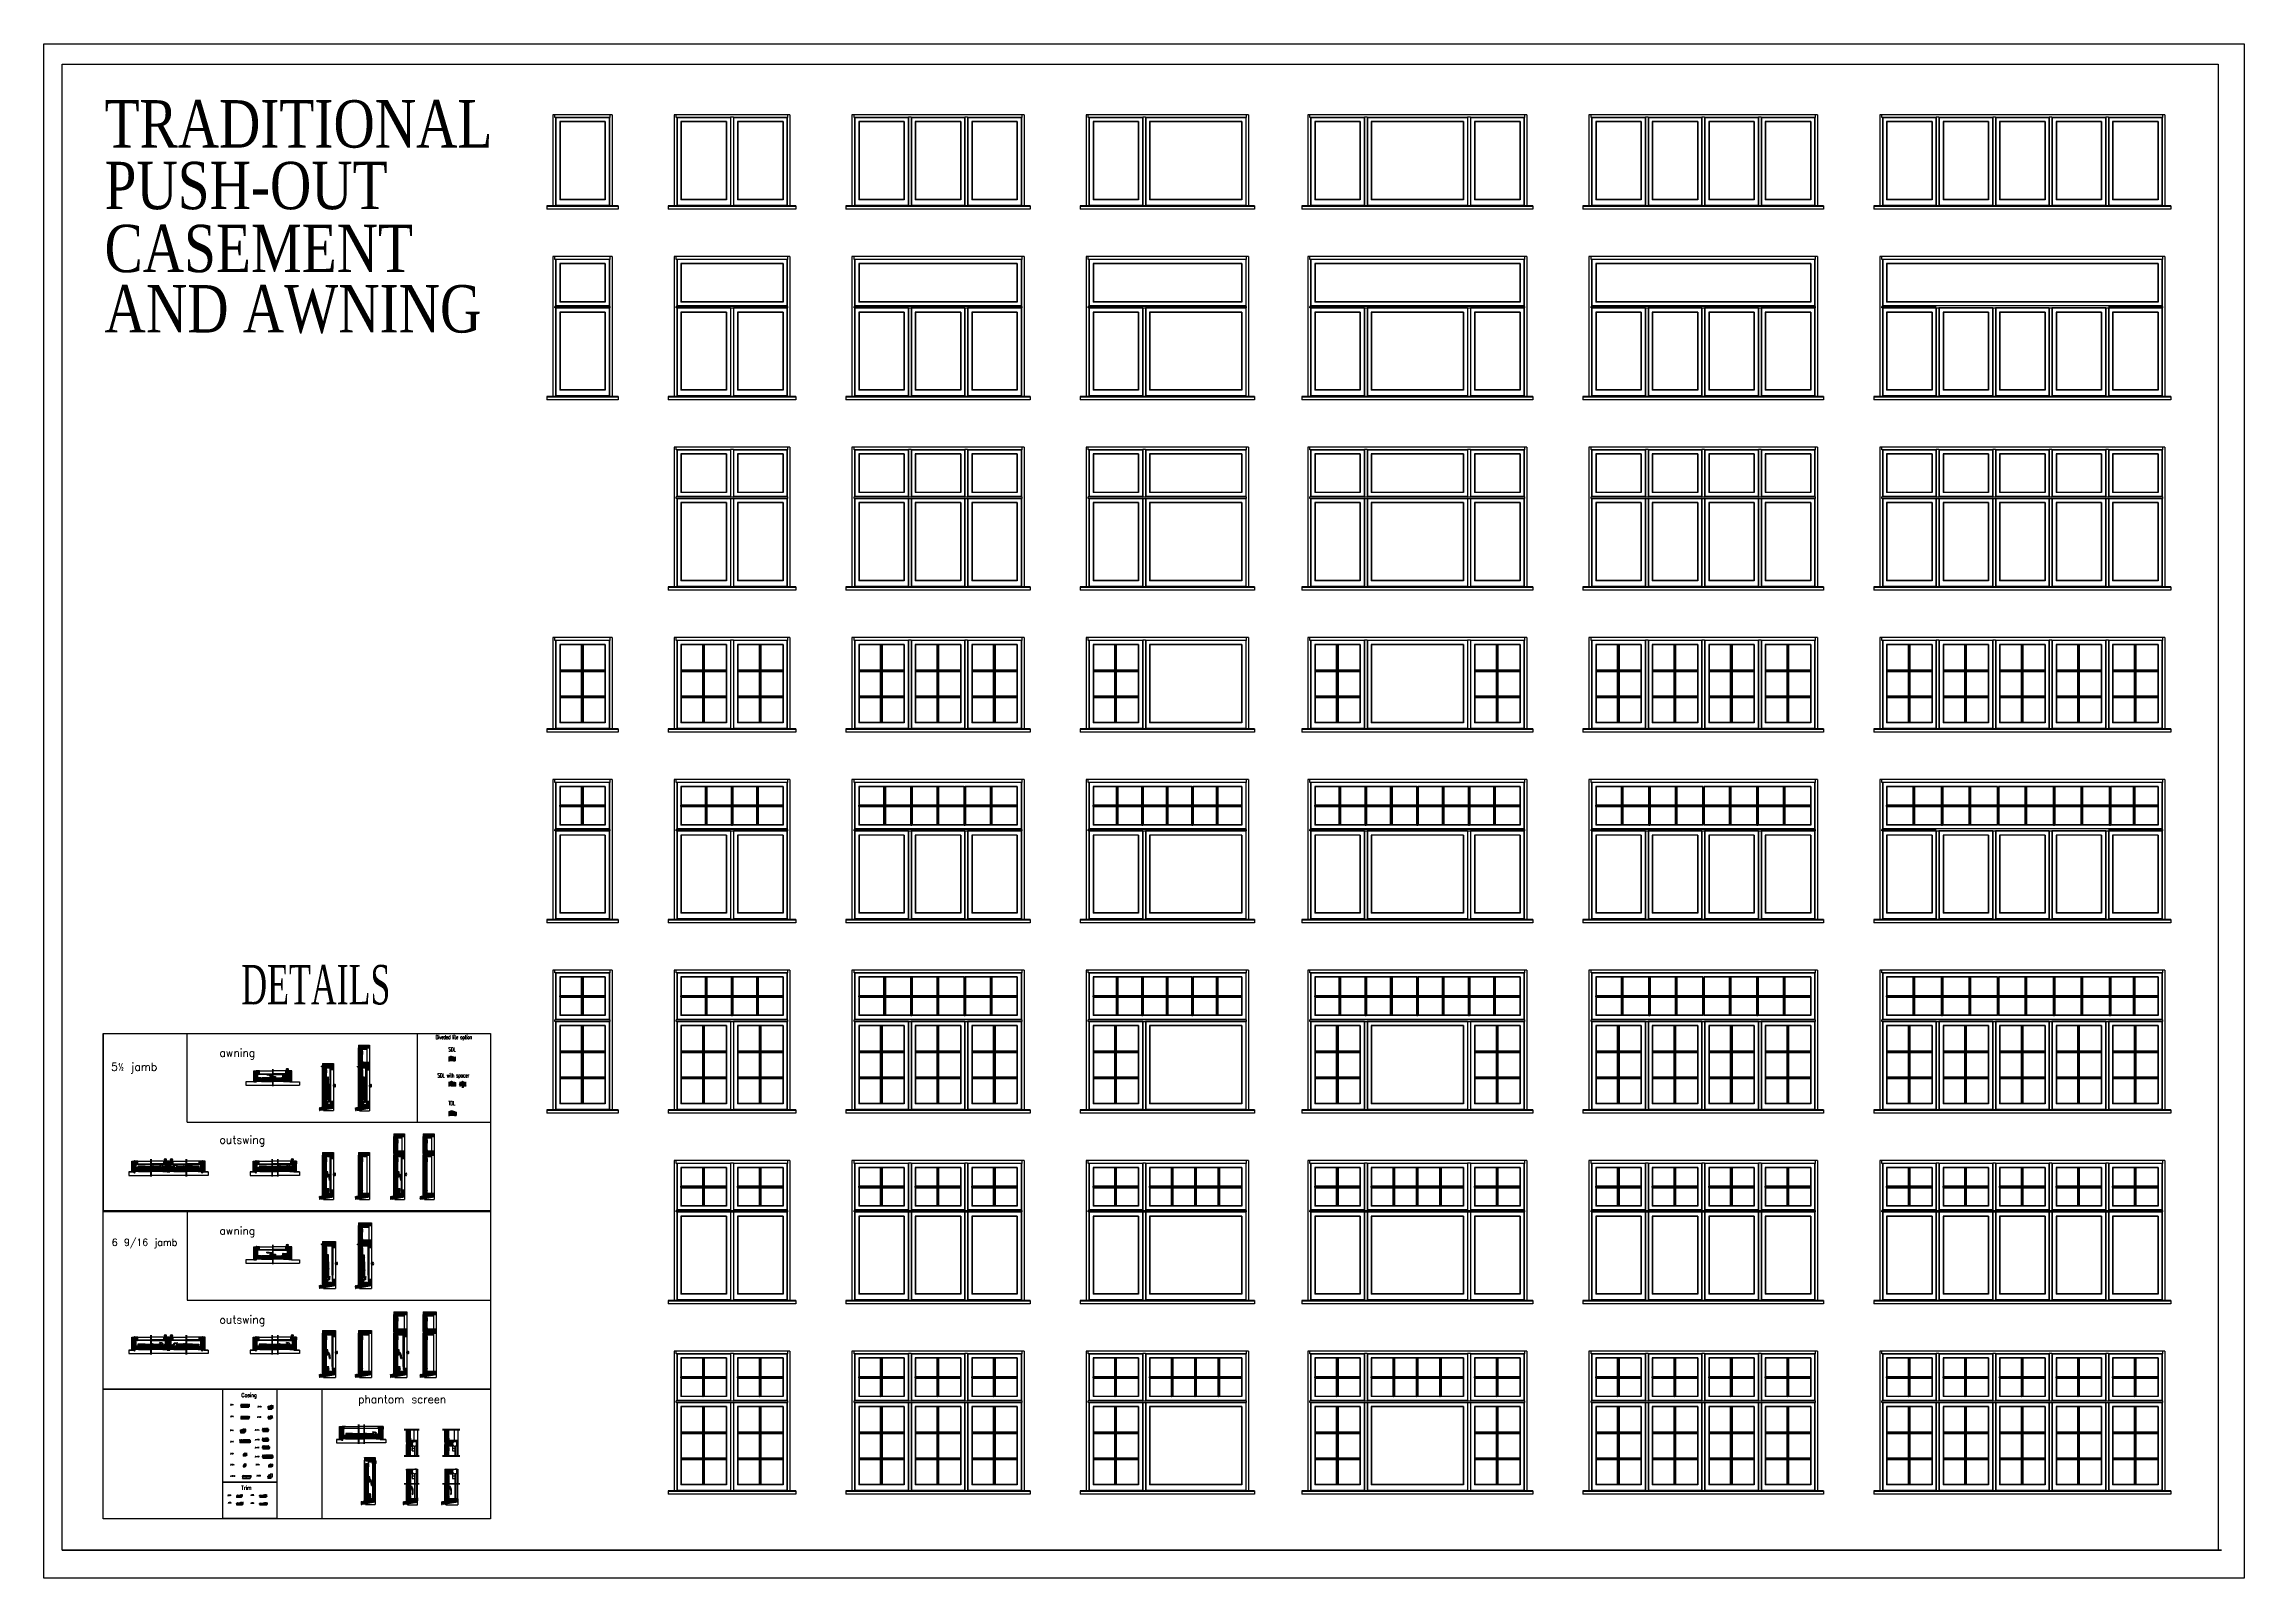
# Model space of a CAD drawing. Header units: inches. Extents: x 1985 to 11287, y 379 to 3234.
# Drawn here: x 8840 to 9955, y 1326 to 2104 of the extents above; entities outside this region: 2.
import ezdxf

# ---------------------------------------------------------------- set-up
doc = ezdxf.new("R2010")
doc.units = ezdxf.units.IN
doc.header["$MEASUREMENT"] = 0
doc.linetypes.add('HIDDEN', pattern=[0.375, 0.25, -0.125])
doc.layers.get('0').update_dxf_attribs({"linetype": 'CONTINUOUS'})
doc.layers.get('Defpoints').update_dxf_attribs({"linetype": 'CONTINUOUS'})
for name, color, linetype in [('COTE1-1', 7, 'CONTINUOUS'), ('COTE1-1 99', 7, 'CONTINUOUS'), ('detail 99', 30, 'CONTINUOUS'), ('elevation 99', 7, 'CONTINUOUS'), ('glass 99', 6, 'CONTINUOUS'), ('glazing tape 99', 7, 'CONTINUOUS'), ('hardware', 92, 'CONTINUOUS'), ('hardware 99', 94, 'CONTINUOUS'), ('hatch 99', 1, 'CONTINUOUS'), ('screen', 4, 'HIDDEN'), ('screen 99', 4, 'CONTINUOUS'), ('separation 99', 3, 'CONTINUOUS'), ('weatherstripping 99', 5, 'CONTINUOUS'), ('wood detail', 7, 'CONTINUOUS'), ('wood detail 99', 7, 'CONTINUOUS')]:
    doc.layers.add(name, color=color, linetype=linetype)
doc.styles.add('BBB-TEXT', font='romans.shx', dxfattribs={"width": 0.8})
doc.styles.add('MARVIN', font='simplex.shx', dxfattribs={"width": 0.6})
doc.styles.get("Standard").update_dxf_attribs({"font": 'txt.shx', "width": 0.8})
doc.styles.add('Times', font='times.ttf', dxfattribs={"width": 0.8})
doc.dimstyles.new('1-1', dxfattribs={"dimscale": 0, "dimtxt": 0.125, "dimasz": 0.03125, "dimexe": 0.0625, "dimexo": 0.0625, "dimgap": 0.0625, "dimtad": 1, "dimdec": 4, "dimzin": 0, "dimdsep": 46, "dimlunit": 5, "dimtxsty": 'Standard', "dimblk1": 'OBLIQUE', "dimblk2": 'OBLIQUE', "dimsah": 1, "dimcen": 2, "dimdle": 0.0625, "dimclrd": 1, "dimclre": 1, "dimadec": 0, "dimazin": 0, "dimtfac": 0.375, "dimtdec": 4, "dimtmove": 0, "dimatfit": 3, "dimldrblk": 'OBLIQUE', "dimfxl": 1, "dimfrac": 2, "dimtolj": 1, "dimtzin": 0, "dimarcsym": 0})
doc.dimstyles.new('Muntin', dxfattribs={"dimtxt": 0.125, "dimasz": 0.0625, "dimexe": 0.0625, "dimexo": 0.0625, "dimgap": 0.0625, "dimtad": 1, "dimdec": 5, "dimzin": 0, "dimdsep": 46, "dimlunit": 5, "dimtxsty": 'Standard', "dimblk": 'OBLIQUE', "dimcen": 0.125, "dimclrd": 1, "dimclre": 1, "dimadec": 1, "dimazin": 0, "dimtfac": 0.375, "dimtdec": 5, "dimtmove": 0, "dimatfit": 3, "dimldrblk": 'OBLIQUE', "dimfxl": 1, "dimfrac": 2, "dimtolj": 1, "dimtzin": 0, "dimarcsym": 0})
pattern_1 = [(45, (8568.73304, 1927.68147), (-0.088388348, 0.088388348), [])]
pattern_2 = [(45, (8554.72094, 1665.06767), (-0.088388348, 0.088388348), [])]
pattern_3 = [(45, (8666.90684, 1326.85554), (-0.088388348, 0.088388348), [])]
pattern_4 = [(45, (8666.90684, 1396.21625), (-0.088388348, 0.088388348), [])]
pattern_5 = [(45, (1746.45071, -1435.8899), (-0.176776695, 0.176776695), [])]
pattern_6 = [(45, (8612.51367, 1882.37016), (-0.088388348, 0.088388348), [])]

# ---------------------------------------------------------------- blocks, each defined once
blk = doc.blocks.new('_OBLIQUE')
at = {"color": 0, "linetype": 'ByBlock'}
blk.add_line((-0.5, -0.5), (0.5, 0.5), dxfattribs=at)
blk = doc.blocks.new('*D22')
at = {"layer": 'COTE1-1 99', "color": 1, "lineweight": -2, "transparency": 16777216}
for p, q in [((9046.1, 1562.2), (9046.1, 1563.1)), ((9046.1, 1563.1), (9047.4, 1563.1)), ((9047.4, 1562.2), (9047.4, 1563.1))]:
    blk.add_line(p, q, dxfattribs=at)
at = {"layer": 'Defpoints', "color": 0, "transparency": 16777216}
for p in [(9046.1, 1562.2), (9047.4, 1563.1), (9047.4, 1562.2)]:
    blk.add_point(p, dxfattribs=at)
at = {"layer": 'COTE1-1 99', "color": 1, "lineweight": -2, "transparency": 16777216, "xscale": 0.0625, "yscale": 0.0625, "zscale": 0.0625, "rotation": 180}
blk.add_blockref('_OBLIQUE', (9046.1, 1563.1), dxfattribs=at)
at = {"layer": 'COTE1-1 99', "color": 1, "lineweight": -2, "transparency": 16777216, "xscale": 0.0625, "yscale": 0.0625, "zscale": 0.0625}
blk.add_blockref('_OBLIQUE', (9047.4, 1563.1), dxfattribs=at)
at = {"layer": 'COTE1-1 99', "color": 0, "transparency": 16777216, "insert": (9046.7, 1563.2), "char_height": 0.125, "attachment_point": 5}
blk.add_mtext('\\A1;1 1/4', dxfattribs=at)
blk = doc.blocks.new('*D23')
at = {"layer": 'COTE1-1 99', "color": 1, "lineweight": -2, "transparency": 16777216}
for p, q in [((9046, 1590), (9046, 1590.7)), ((9046, 1590.7), (9046.9, 1590.7)), ((9046.9, 1590), (9046.9, 1590.7))]:
    blk.add_line(p, q, dxfattribs=at)
at = {"layer": 'Defpoints', "color": 0, "transparency": 16777216}
for p in [(9046, 1589.9), (9046.9, 1590.7), (9046.9, 1589.9)]:
    blk.add_point(p, dxfattribs=at)
at = {"layer": 'COTE1-1 99', "color": 1, "lineweight": -2, "transparency": 16777216, "xscale": 0.0625, "yscale": 0.0625, "zscale": 0.0625, "rotation": 180}
blk.add_blockref('_OBLIQUE', (9046, 1590.7), dxfattribs=at)
at = {"layer": 'COTE1-1 99', "color": 1, "lineweight": -2, "transparency": 16777216, "xscale": 0.0625, "yscale": 0.0625, "zscale": 0.0625}
blk.add_blockref('_OBLIQUE', (9046.9, 1590.7), dxfattribs=at)
at = {"layer": 'COTE1-1 99', "color": 0, "transparency": 16777216, "insert": (9046.4, 1590.8), "char_height": 0.125, "attachment_point": 5}
blk.add_mtext('\\A1;7/8"', dxfattribs=at)
blk = doc.blocks.new('*D24')
at = {"layer": 'COTE1-1 99', "color": 1, "lineweight": -2, "transparency": 16777216}
for p, q in [((9046.1, 1577.2), (9046.1, 1577.9)), ((9046.1, 1577.9), (9047, 1577.9)), ((9047, 1577.2), (9047, 1577.9))]:
    blk.add_line(p, q, dxfattribs=at)
at = {"layer": 'Defpoints', "color": 0, "transparency": 16777216}
for p in [(9046.1, 1577.1), (9047, 1577.9), (9047, 1577.1)]:
    blk.add_point(p, dxfattribs=at)
at = {"layer": 'COTE1-1 99', "color": 1, "lineweight": -2, "transparency": 16777216, "xscale": 0.0625, "yscale": 0.0625, "zscale": 0.0625, "rotation": 180}
blk.add_blockref('_OBLIQUE', (9046.1, 1577.9), dxfattribs=at)
at = {"layer": 'COTE1-1 99', "color": 1, "lineweight": -2, "transparency": 16777216, "xscale": 0.0625, "yscale": 0.0625, "zscale": 0.0625}
blk.add_blockref('_OBLIQUE', (9047, 1577.9), dxfattribs=at)
at = {"layer": 'COTE1-1 99', "color": 0, "transparency": 16777216, "insert": (9046.6, 1578), "char_height": 0.125, "attachment_point": 5}
blk.add_mtext('\\A1;7/8"', dxfattribs=at)
blk = doc.blocks.new('*D25')
at = {"layer": 'COTE1-1 99', "color": 1, "lineweight": -2, "transparency": 16777216}
for p, q in [((9048.3, 1562.5), (9049, 1562.5)), ((9048.3, 1560.8), (9049, 1560.8)), ((9048.9, 1562.5), (9048.9, 1560.8))]:
    blk.add_line(p, q, dxfattribs=at)
at = {"layer": 'Defpoints', "color": 0, "transparency": 16777216}
for p in [(9048.2, 1562.5), (9048.2, 1560.8), (9048.9, 1560.8)]:
    blk.add_point(p, dxfattribs=at)
at = {"layer": 'COTE1-1 99', "color": 1, "lineweight": -2, "transparency": 16777216, "xscale": 0.0625, "yscale": 0.0625, "zscale": 0.0625}
for p, rotation in [((9048.9, 1562.5), 90), ((9048.9, 1560.8), 270)]:
    blk.add_blockref('_OBLIQUE', p, dxfattribs=dict(at, rotation=rotation))
at = {"layer": 'COTE1-1 99', "color": 0, "transparency": 16777216, "insert": (9048.8, 1561.6), "char_height": 0.125, "attachment_point": 5, "rotation": 90}
blk.add_mtext('\\A1;1 3/4', dxfattribs=at)
blk = doc.blocks.new('*D26')
at = {"layer": 'COTE1-1 99', "color": 1, "lineweight": -2, "transparency": 16777216}
for p, q in [((9048, 1577.5), (9048.7, 1577.5)), ((9048, 1575.7), (9048.7, 1575.7)), ((9048.6, 1577.5), (9048.6, 1575.7))]:
    blk.add_line(p, q, dxfattribs=at)
at = {"layer": 'Defpoints', "color": 0, "transparency": 16777216}
for p in [(9047.9, 1577.5), (9047.9, 1575.7), (9048.6, 1575.7)]:
    blk.add_point(p, dxfattribs=at)
at = {"layer": 'COTE1-1 99', "color": 1, "lineweight": -2, "transparency": 16777216, "xscale": 0.0625, "yscale": 0.0625, "zscale": 0.0625}
for p, rotation in [((9048.6, 1577.5), 90), ((9048.6, 1575.7), 270)]:
    blk.add_blockref('_OBLIQUE', p, dxfattribs=dict(at, rotation=rotation))
at = {"layer": 'COTE1-1 99', "color": 0, "transparency": 16777216, "insert": (9048.5, 1576.6), "char_height": 0.125, "attachment_point": 5, "rotation": 90}
blk.add_mtext('\\A1;1 3/4', dxfattribs=at)
blk = doc.blocks.new('*D27')
at = {"layer": 'COTE1-1 99', "color": 1, "lineweight": -2, "transparency": 16777216}
for p, q in [((9047.8, 1590.3), (9048.5, 1590.3)), ((9047.8, 1588.5), (9048.5, 1588.5)), ((9048.5, 1590.3), (9048.5, 1588.5))]:
    blk.add_line(p, q, dxfattribs=at)
at = {"layer": 'Defpoints', "color": 0, "transparency": 16777216}
for p in [(9047.8, 1590.3), (9047.8, 1588.5), (9048.5, 1588.5)]:
    blk.add_point(p, dxfattribs=at)
at = {"layer": 'COTE1-1 99', "color": 1, "lineweight": -2, "transparency": 16777216, "xscale": 0.0625, "yscale": 0.0625, "zscale": 0.0625}
for p, rotation in [((9048.5, 1590.3), 90), ((9048.5, 1588.5), 270)]:
    blk.add_blockref('_OBLIQUE', p, dxfattribs=dict(at, rotation=rotation))
at = {"layer": 'COTE1-1 99', "color": 0, "transparency": 16777216, "insert": (9048.3, 1589.4), "char_height": 0.125, "attachment_point": 5, "rotation": 90}
blk.add_mtext('\\A1;1 3/4', dxfattribs=at)
blk = doc.blocks.new('*D54')
at = {"layer": 'COTE1-1 99', "color": 1, "lineweight": -2, "transparency": 16777216}
for p, q in [((8939.4, 1395.2), (8939.4, 1394.9)), ((8939.4, 1395), (8944.4, 1395)), ((8944.4, 1395.2), (8944.4, 1394.9))]:
    blk.add_line(p, q, dxfattribs=at)
at = {"layer": 'Defpoints', "color": 0, "transparency": 16777216}
for p in [(8939.4, 1395.3), (8944.4, 1395.3), (8944.4, 1395)]:
    blk.add_point(p, dxfattribs=at)
at = {"layer": 'COTE1-1 99', "color": 1, "lineweight": -2, "transparency": 16777216, "xscale": 0.0625, "yscale": 0.0625, "zscale": 0.0625, "rotation": 180}
blk.add_blockref('_OBLIQUE', (8939.4, 1395), dxfattribs=at)
at = {"layer": 'COTE1-1 99', "color": 1, "lineweight": -2, "transparency": 16777216, "xscale": 0.0625, "yscale": 0.0625, "zscale": 0.0625}
blk.add_blockref('_OBLIQUE', (8944.4, 1395), dxfattribs=at)
at = {"layer": 'COTE1-1 99', "color": 0, "transparency": 16777216, "insert": (8942, 1395.1), "char_height": 0.125, "attachment_point": 5}
blk.add_mtext('\\A1;5"', dxfattribs=at)
blk = doc.blocks.new('*D55')
at = {"layer": 'COTE1-1 99', "color": 1, "lineweight": -2, "transparency": 16777216}
for p, q in [((8944.5, 1395.9), (8944.9, 1395.9)), ((8944.5, 1395.3), (8944.9, 1395.3)), ((8944.8, 1395.3), (8944.8, 1395.9))]:
    blk.add_line(p, q, dxfattribs=at)
at = {"layer": 'Defpoints', "color": 0, "transparency": 16777216}
for p in [(8944.4, 1395.9), (8944.4, 1395.3), (8944.8, 1395.9)]:
    blk.add_point(p, dxfattribs=at)
at = {"layer": 'COTE1-1 99', "color": 1, "lineweight": -2, "transparency": 16777216, "xscale": 0.0625, "yscale": 0.0625, "zscale": 0.0625}
for p, rotation in [((8944.8, 1395.9), 90), ((8944.8, 1395.3), 270)]:
    blk.add_blockref('_OBLIQUE', p, dxfattribs=dict(at, rotation=rotation))
at = {"layer": 'COTE1-1 99', "color": 0, "transparency": 16777216, "insert": (8944.7, 1395.6), "char_height": 0.125, "attachment_point": 5, "rotation": 90}
blk.add_mtext('\\A1;5/8"', dxfattribs=at)
blk = doc.blocks.new('*D56')
at = {"layer": 'COTE1-1 99', "color": 1, "lineweight": -2, "transparency": 16777216}
for p, q in [((8939.4, 1396), (8939.4, 1396.5)), ((8939.4, 1396.4), (8940.8, 1396.4)), ((8940.8, 1396), (8940.8, 1396.5))]:
    blk.add_line(p, q, dxfattribs=at)
at = {"layer": 'Defpoints', "color": 0, "transparency": 16777216}
for p in [(8939.4, 1395.9), (8940.8, 1396.4), (8940.8, 1395.9)]:
    blk.add_point(p, dxfattribs=at)
at = {"layer": 'COTE1-1 99', "color": 1, "lineweight": -2, "transparency": 16777216, "xscale": 0.0625, "yscale": 0.0625, "zscale": 0.0625, "rotation": 180}
blk.add_blockref('_OBLIQUE', (8939.4, 1396.4), dxfattribs=at)
at = {"layer": 'COTE1-1 99', "color": 1, "lineweight": -2, "transparency": 16777216, "xscale": 0.0625, "yscale": 0.0625, "zscale": 0.0625}
blk.add_blockref('_OBLIQUE', (8940.8, 1396.4), dxfattribs=at)
at = {"layer": 'COTE1-1 99', "color": 0, "transparency": 16777216, "insert": (8940.1, 1396.5), "char_height": 0.125, "attachment_point": 5}
blk.add_mtext('\\A1;1 3/8"', dxfattribs=at)
blk = doc.blocks.new('*D57')
at = {"layer": 'COTE1-1 99', "color": 1, "lineweight": -2, "transparency": 16777216}
for p, q in [((8943, 1396), (8943, 1396.5)), ((8944.4, 1396.4), (8943, 1396.4)), ((8944.4, 1396), (8944.4, 1396.5))]:
    blk.add_line(p, q, dxfattribs=at)
at = {"layer": 'Defpoints', "color": 0, "transparency": 16777216}
for p in [(8943, 1396.4), (8943, 1395.9), (8944.4, 1395.9)]:
    blk.add_point(p, dxfattribs=at)
at = {"layer": 'COTE1-1 99', "color": 1, "lineweight": -2, "transparency": 16777216, "xscale": 0.0625, "yscale": 0.0625, "zscale": 0.0625, "rotation": 180}
blk.add_blockref('_OBLIQUE', (8943, 1396.4), dxfattribs=at)
at = {"layer": 'COTE1-1 99', "color": 1, "lineweight": -2, "transparency": 16777216, "xscale": 0.0625, "yscale": 0.0625, "zscale": 0.0625}
blk.add_blockref('_OBLIQUE', (8944.4, 1396.4), dxfattribs=at)
at = {"layer": 'COTE1-1 99', "color": 0, "transparency": 16777216, "insert": (8943.7, 1396.5), "char_height": 0.125, "attachment_point": 5}
blk.add_mtext('\\A1;1 3/8"', dxfattribs=at)
blk = doc.blocks.new('*D58')
at = {"layer": 'COTE1-1 99', "color": 1, "lineweight": -2, "transparency": 16777216}
for p, q in [((8940.8, 1396), (8940.8, 1396.5)), ((8943, 1396.4), (8940.8, 1396.4)), ((8943, 1396), (8943, 1396.5))]:
    blk.add_line(p, q, dxfattribs=at)
at = {"layer": 'Defpoints', "color": 0, "transparency": 16777216}
for p in [(8940.8, 1396.4), (8940.8, 1395.9), (8943, 1395.9)]:
    blk.add_point(p, dxfattribs=at)
at = {"layer": 'COTE1-1 99', "color": 1, "lineweight": -2, "transparency": 16777216, "xscale": 0.0625, "yscale": 0.0625, "zscale": 0.0625, "rotation": 180}
blk.add_blockref('_OBLIQUE', (8940.8, 1396.4), dxfattribs=at)
at = {"layer": 'COTE1-1 99', "color": 1, "lineweight": -2, "transparency": 16777216, "xscale": 0.0625, "yscale": 0.0625, "zscale": 0.0625}
blk.add_blockref('_OBLIQUE', (8943, 1396.4), dxfattribs=at)
at = {"layer": 'COTE1-1 99', "color": 0, "transparency": 16777216, "insert": (8941.9, 1396.5), "char_height": 0.125, "attachment_point": 5}
blk.add_mtext('\\A1;2 1/4"', dxfattribs=at)
blk = doc.blocks.new('*D59')
at = {"layer": 'COTE1-1 99', "color": 1, "lineweight": -2, "transparency": 16777216}
for p, q in [((8939.7, 1400.5), (8939.7, 1399.9)), ((8939.7, 1400), (8941.7, 1400)), ((8941.7, 1400.5), (8941.7, 1399.9))]:
    blk.add_line(p, q, dxfattribs=at)
at = {"layer": 'Defpoints', "color": 0, "transparency": 16777216}
for p in [(8939.7, 1400.6), (8941.7, 1400.6), (8941.7, 1400)]:
    blk.add_point(p, dxfattribs=at)
at = {"layer": 'COTE1-1 99', "color": 1, "lineweight": -2, "transparency": 16777216, "xscale": 0.0625, "yscale": 0.0625, "zscale": 0.0625, "rotation": 180}
blk.add_blockref('_OBLIQUE', (8939.7, 1400), dxfattribs=at)
at = {"layer": 'COTE1-1 99', "color": 1, "lineweight": -2, "transparency": 16777216, "xscale": 0.0625, "yscale": 0.0625, "zscale": 0.0625}
blk.add_blockref('_OBLIQUE', (8941.7, 1400), dxfattribs=at)
at = {"layer": 'COTE1-1 99', "color": 0, "transparency": 16777216, "insert": (8940.7, 1400.1), "char_height": 0.125, "attachment_point": 5}
blk.add_mtext('\\A1;2"', dxfattribs=at)
blk = doc.blocks.new('*D60')
at = {"layer": 'COTE1-1 99', "color": 1, "lineweight": -2, "transparency": 16777216}
for p, q in [((8941.8, 1401.8), (8942.4, 1401.8)), ((8941.8, 1400.6), (8942.4, 1400.6)), ((8942.3, 1400.6), (8942.3, 1401.8))]:
    blk.add_line(p, q, dxfattribs=at)
at = {"layer": 'Defpoints', "color": 0, "transparency": 16777216}
for p in [(8941.7, 1401.8), (8941.7, 1400.6), (8942.3, 1401.8)]:
    blk.add_point(p, dxfattribs=at)
at = {"layer": 'COTE1-1 99', "color": 1, "lineweight": -2, "transparency": 16777216, "xscale": 0.0625, "yscale": 0.0625, "zscale": 0.0625}
for p, rotation in [((8942.3, 1401.8), 90), ((8942.3, 1400.6), 270)]:
    blk.add_blockref('_OBLIQUE', p, dxfattribs=dict(at, rotation=rotation))
at = {"layer": 'COTE1-1 99', "color": 0, "transparency": 16777216, "insert": (8942.2, 1401.2), "char_height": 0.125, "attachment_point": 5, "rotation": 90}
blk.add_mtext('\\A1;1 1/4"', dxfattribs=at)
blk = doc.blocks.new('*D61')
at = {"layer": 'COTE1-1 99', "color": 1, "lineweight": -2, "transparency": 16777216}
for p, q in [((8941, 1383.2), (8941, 1382.8)), ((8941, 1382.8), (8942, 1382.8)), ((8942, 1383.2), (8942, 1382.8))]:
    blk.add_line(p, q, dxfattribs=at)
at = {"layer": 'Defpoints', "color": 0, "transparency": 16777216}
for p in [(8941, 1383.2), (8942, 1383.2), (8942, 1382.8)]:
    blk.add_point(p, dxfattribs=at)
at = {"layer": 'COTE1-1 99', "color": 1, "lineweight": -2, "transparency": 16777216, "xscale": 0.0625, "yscale": 0.0625, "zscale": 0.0625, "rotation": 180}
blk.add_blockref('_OBLIQUE', (8941, 1382.8), dxfattribs=at)
at = {"layer": 'COTE1-1 99', "color": 1, "lineweight": -2, "transparency": 16777216, "xscale": 0.0625, "yscale": 0.0625, "zscale": 0.0625}
blk.add_blockref('_OBLIQUE', (8942, 1382.8), dxfattribs=at)
at = {"layer": 'COTE1-1 99', "color": 0, "transparency": 16777216, "insert": (8941.5, 1383), "char_height": 0.125, "attachment_point": 5}
blk.add_mtext('\\A1;1"', dxfattribs=at)
blk = doc.blocks.new('*D62')
at = {"layer": 'COTE1-1 99', "color": 1, "lineweight": -2, "transparency": 16777216}
for p, q in [((8942.1, 1384.2), (8942.6, 1384.2)), ((8942.1, 1383.2), (8942.6, 1383.2)), ((8942.5, 1383.2), (8942.5, 1384.2))]:
    blk.add_line(p, q, dxfattribs=at)
at = {"layer": 'Defpoints', "color": 0, "transparency": 16777216}
for p in [(8942, 1384.2), (8942, 1383.2), (8942.5, 1384.2)]:
    blk.add_point(p, dxfattribs=at)
at = {"layer": 'COTE1-1 99', "color": 1, "lineweight": -2, "transparency": 16777216, "xscale": 0.0625, "yscale": 0.0625, "zscale": 0.0625}
for p, rotation in [((8942.5, 1384.2), 90), ((8942.5, 1383.2), 270)]:
    blk.add_blockref('_OBLIQUE', p, dxfattribs=dict(at, rotation=rotation))
at = {"layer": 'COTE1-1 99', "color": 0, "transparency": 16777216, "insert": (8942.4, 1383.7), "char_height": 0.125, "attachment_point": 5, "rotation": 90}
blk.add_mtext('\\A1;1"', dxfattribs=at)
blk = doc.blocks.new('*D63')
at = {"layer": 'COTE1-1 99', "color": 1, "lineweight": -2, "transparency": 16777216}
for p, q in [((8953.5, 1377.5), (8953.5, 1376.9)), ((8953.5, 1377), (8955, 1377)), ((8955, 1377.5), (8955, 1376.9))]:
    blk.add_line(p, q, dxfattribs=at)
at = {"layer": 'Defpoints', "color": 0, "transparency": 16777216}
for p in [(8953.5, 1377.6), (8955, 1377.6), (8955, 1377)]:
    blk.add_point(p, dxfattribs=at)
at = {"layer": 'COTE1-1 99', "color": 1, "lineweight": -2, "transparency": 16777216, "xscale": 0.0625, "yscale": 0.0625, "zscale": 0.0625, "rotation": 180}
blk.add_blockref('_OBLIQUE', (8953.5, 1377), dxfattribs=at)
at = {"layer": 'COTE1-1 99', "color": 1, "lineweight": -2, "transparency": 16777216, "xscale": 0.0625, "yscale": 0.0625, "zscale": 0.0625}
blk.add_blockref('_OBLIQUE', (8955, 1377), dxfattribs=at)
at = {"layer": 'COTE1-1 99', "color": 0, "transparency": 16777216, "insert": (8954.3, 1377.1), "char_height": 0.125, "attachment_point": 5}
blk.add_mtext('\\A1;1 1/2"', dxfattribs=at)
blk = doc.blocks.new('*D64')
at = {"layer": 'COTE1-1 99', "color": 1, "lineweight": -2, "transparency": 16777216}
for p, q in [((8955.1, 1379.1), (8955.9, 1379.1)), ((8955.1, 1377.6), (8955.9, 1377.6)), ((8955.8, 1377.6), (8955.8, 1379.1))]:
    blk.add_line(p, q, dxfattribs=at)
at = {"layer": 'Defpoints', "color": 0, "transparency": 16777216}
for p in [(8955, 1379.1), (8955, 1377.6), (8955.8, 1379.1)]:
    blk.add_point(p, dxfattribs=at)
at = {"layer": 'COTE1-1 99', "color": 1, "lineweight": -2, "transparency": 16777216, "xscale": 0.0625, "yscale": 0.0625, "zscale": 0.0625}
for p, rotation in [((8955.8, 1379.1), 90), ((8955.8, 1377.6), 270)]:
    blk.add_blockref('_OBLIQUE', p, dxfattribs=dict(at, rotation=rotation))
at = {"layer": 'COTE1-1 99', "color": 0, "transparency": 16777216, "insert": (8955.7, 1378.3), "char_height": 0.125, "attachment_point": 5, "rotation": 90}
blk.add_mtext('\\A1;1 1/2"', dxfattribs=at)
blk = doc.blocks.new('*D65')
at = {"layer": 'COTE1-1 99', "color": 1, "lineweight": -2, "transparency": 16777216}
for p, q in [((8949.4, 1367.8), (8949.4, 1367.3)), ((8949.4, 1367.4), (8952.6, 1367.4)), ((8952.6, 1367.8), (8952.6, 1367.3))]:
    blk.add_line(p, q, dxfattribs=at)
at = {"layer": 'Defpoints', "color": 0, "transparency": 16777216}
for p in [(8949.4, 1367.8), (8952.6, 1367.8), (8952.6, 1367.4)]:
    blk.add_point(p, dxfattribs=at)
at = {"layer": 'COTE1-1 99', "color": 1, "lineweight": -2, "transparency": 16777216, "xscale": 0.0625, "yscale": 0.0625, "zscale": 0.0625, "rotation": 180}
blk.add_blockref('_OBLIQUE', (8949.4, 1367.4), dxfattribs=at)
at = {"layer": 'COTE1-1 99', "color": 1, "lineweight": -2, "transparency": 16777216, "xscale": 0.0625, "yscale": 0.0625, "zscale": 0.0625}
blk.add_blockref('_OBLIQUE', (8952.6, 1367.4), dxfattribs=at)
at = {"layer": 'COTE1-1 99', "color": 0, "transparency": 16777216, "insert": (8951, 1367.5), "char_height": 0.125, "attachment_point": 5}
blk.add_mtext('\\A1;3 1/4"', dxfattribs=at)
blk = doc.blocks.new('*D66')
at = {"layer": 'COTE1-1 99', "color": 1, "lineweight": -2, "transparency": 16777216}
for p, q in [((8952.6, 1368.6), (8953.1, 1368.6)), ((8952.7, 1367.8), (8953.1, 1367.8)), ((8953, 1367.8), (8953, 1368.6))]:
    blk.add_line(p, q, dxfattribs=at)
at = {"layer": 'Defpoints', "color": 0, "transparency": 16777216}
for p in [(8952.6, 1368.6), (8952.6, 1367.8), (8953, 1368.6)]:
    blk.add_point(p, dxfattribs=at)
at = {"layer": 'COTE1-1 99', "color": 1, "lineweight": -2, "transparency": 16777216, "xscale": 0.0625, "yscale": 0.0625, "zscale": 0.0625}
for p, rotation in [((8953, 1368.6), 90), ((8953, 1367.8), 270)]:
    blk.add_blockref('_OBLIQUE', p, dxfattribs=dict(at, rotation=rotation))
at = {"layer": 'COTE1-1 99', "color": 0, "transparency": 16777216, "insert": (8952.9, 1368.2), "char_height": 0.125, "attachment_point": 5, "rotation": 90}
blk.add_mtext('\\A1;3/4"', dxfattribs=at)
blk = doc.blocks.new('*D67')
at = {"layer": 'COTE1-1 99', "color": 1, "lineweight": -2, "transparency": 16777216}
for p, q in [((8937.6, 1364), (8937.6, 1363.4)), ((8937.6, 1363.5), (8940.6, 1363.5)), ((8940.6, 1364), (8940.6, 1363.4))]:
    blk.add_line(p, q, dxfattribs=at)
at = {"layer": 'Defpoints', "color": 0, "transparency": 16777216}
for p in [(8937.6, 1364.1), (8940.6, 1364.1), (8940.6, 1363.5)]:
    blk.add_point(p, dxfattribs=at)
at = {"layer": 'COTE1-1 99', "color": 1, "lineweight": -2, "transparency": 16777216, "xscale": 0.0625, "yscale": 0.0625, "zscale": 0.0625, "rotation": 180}
blk.add_blockref('_OBLIQUE', (8937.6, 1363.5), dxfattribs=at)
at = {"layer": 'COTE1-1 99', "color": 1, "lineweight": -2, "transparency": 16777216, "xscale": 0.0625, "yscale": 0.0625, "zscale": 0.0625}
blk.add_blockref('_OBLIQUE', (8940.6, 1363.5), dxfattribs=at)
at = {"layer": 'COTE1-1 99', "color": 0, "transparency": 16777216, "insert": (8939.1, 1363.6), "char_height": 0.125, "attachment_point": 5}
blk.add_mtext('\\A1;3"', dxfattribs=at)
blk = doc.blocks.new('*D68')
at = {"layer": 'COTE1-1 99', "color": 1, "lineweight": -2, "transparency": 16777216}
for p, q in [((8940.7, 1364.7), (8941.1, 1364.7)), ((8940.7, 1364.1), (8941.1, 1364.1)), ((8941.1, 1364.1), (8941.1, 1364.7))]:
    blk.add_line(p, q, dxfattribs=at)
at = {"layer": 'Defpoints', "color": 0, "transparency": 16777216}
for p in [(8940.6, 1364.7), (8940.6, 1364.1), (8941.1, 1364.7)]:
    blk.add_point(p, dxfattribs=at)
at = {"layer": 'COTE1-1 99', "color": 1, "lineweight": -2, "transparency": 16777216, "xscale": 0.0625, "yscale": 0.0625, "zscale": 0.0625}
for p, rotation in [((8941.1, 1364.7), 90), ((8941.1, 1364.1), 270)]:
    blk.add_blockref('_OBLIQUE', p, dxfattribs=dict(at, rotation=rotation))
at = {"layer": 'COTE1-1 99', "color": 0, "transparency": 16777216, "insert": (8941, 1364.4), "char_height": 0.125, "attachment_point": 5, "rotation": 90}
blk.add_mtext('\\A1;5/8"', dxfattribs=at)
blk = doc.blocks.new('*D69')
at = {"layer": 'COTE1-1 99', "color": 1, "lineweight": -2, "transparency": 16777216}
for p, q in [((8937.6, 1367.8), (8937.6, 1367.3)), ((8937.6, 1367.3), (8940.1, 1367.3)), ((8940.1, 1367.8), (8940.1, 1367.3))]:
    blk.add_line(p, q, dxfattribs=at)
at = {"layer": 'Defpoints', "color": 0, "transparency": 16777216}
for p in [(8937.6, 1367.8), (8940.1, 1367.8), (8940.1, 1367.3)]:
    blk.add_point(p, dxfattribs=at)
at = {"layer": 'COTE1-1 99', "color": 1, "lineweight": -2, "transparency": 16777216, "xscale": 0.0625, "yscale": 0.0625, "zscale": 0.0625, "rotation": 180}
blk.add_blockref('_OBLIQUE', (8937.6, 1367.3), dxfattribs=at)
at = {"layer": 'COTE1-1 99', "color": 1, "lineweight": -2, "transparency": 16777216, "xscale": 0.0625, "yscale": 0.0625, "zscale": 0.0625}
blk.add_blockref('_OBLIQUE', (8940.1, 1367.3), dxfattribs=at)
at = {"layer": 'COTE1-1 99', "color": 0, "transparency": 16777216, "insert": (8938.9, 1367.5), "char_height": 0.125, "attachment_point": 5}
blk.add_mtext('\\A1;2 1/2"', dxfattribs=at)
blk = doc.blocks.new('*D70')
at = {"layer": 'COTE1-1 99', "color": 1, "lineweight": -2, "transparency": 16777216}
for p, q in [((8940.2, 1368.5), (8940.6, 1368.5)), ((8940.2, 1367.8), (8940.6, 1367.8)), ((8940.6, 1367.8), (8940.6, 1368.5))]:
    blk.add_line(p, q, dxfattribs=at)
at = {"layer": 'Defpoints', "color": 0, "transparency": 16777216}
for p in [(8940.1, 1368.5), (8940.1, 1367.8), (8940.6, 1368.5)]:
    blk.add_point(p, dxfattribs=at)
at = {"layer": 'COTE1-1 99', "color": 1, "lineweight": -2, "transparency": 16777216, "xscale": 0.0625, "yscale": 0.0625, "zscale": 0.0625}
for p, rotation in [((8940.6, 1368.5), 90), ((8940.6, 1367.8), 270)]:
    blk.add_blockref('_OBLIQUE', p, dxfattribs=dict(at, rotation=rotation))
at = {"layer": 'COTE1-1 99', "color": 0, "transparency": 16777216, "insert": (8940.4, 1368.2), "char_height": 0.125, "attachment_point": 5, "rotation": 90}
blk.add_mtext('\\A1;5/8"', dxfattribs=at)
blk = doc.blocks.new('*D71')
at = {"layer": 'COTE1-1 99', "color": 1, "lineweight": -2, "transparency": 16777216}
for p, q in [((8944.6, 1378.3), (8945.1, 1378.3)), ((8944.6, 1377.6), (8945.1, 1377.6)), ((8945.1, 1377.6), (8945.1, 1378.3))]:
    blk.add_line(p, q, dxfattribs=at)
at = {"layer": 'Defpoints', "color": 0, "transparency": 16777216}
for p in [(8944.6, 1378.3), (8944.6, 1377.6), (8945.1, 1378.3)]:
    blk.add_point(p, dxfattribs=at)
at = {"layer": 'COTE1-1 99', "color": 1, "lineweight": -2, "transparency": 16777216, "xscale": 0.0625, "yscale": 0.0625, "zscale": 0.0625}
for p, rotation in [((8945.1, 1378.3), 90), ((8945.1, 1377.6), 270)]:
    blk.add_blockref('_OBLIQUE', p, dxfattribs=dict(at, rotation=rotation))
at = {"layer": 'COTE1-1 99', "color": 0, "transparency": 16777216, "insert": (8945, 1378), "char_height": 0.125, "attachment_point": 5, "rotation": 90}
blk.add_mtext('\\A1;3/4"', dxfattribs=at)
blk = doc.blocks.new('*D72')
at = {"layer": 'COTE1-1 99', "color": 1, "lineweight": -2, "transparency": 16777216}
for p, q in [((8940.6, 1377.5), (8940.6, 1376.9)), ((8940.6, 1376.9), (8944.6, 1376.9)), ((8944.6, 1377.5), (8944.6, 1376.9))]:
    blk.add_line(p, q, dxfattribs=at)
at = {"layer": 'Defpoints', "color": 0, "transparency": 16777216}
for p in [(8940.6, 1377.6), (8944.6, 1377.6), (8944.6, 1376.9)]:
    blk.add_point(p, dxfattribs=at)
at = {"layer": 'COTE1-1 99', "color": 1, "lineweight": -2, "transparency": 16777216, "xscale": 0.0625, "yscale": 0.0625, "zscale": 0.0625, "rotation": 180}
blk.add_blockref('_OBLIQUE', (8940.6, 1376.9), dxfattribs=at)
at = {"layer": 'COTE1-1 99', "color": 1, "lineweight": -2, "transparency": 16777216, "xscale": 0.0625, "yscale": 0.0625, "zscale": 0.0625}
blk.add_blockref('_OBLIQUE', (8944.6, 1376.9), dxfattribs=at)
at = {"layer": 'COTE1-1 99', "color": 0, "transparency": 16777216, "insert": (8942.6, 1377.1), "char_height": 0.125, "attachment_point": 5}
blk.add_mtext('\\A1;4"', dxfattribs=at)
blk = doc.blocks.new('*D73')
at = {"layer": 'COTE1-1 99', "color": 1, "lineweight": -2, "transparency": 16777216}
for p, q in [((8939.8, 1413.4), (8939.8, 1412.9)), ((8939.8, 1413), (8943.8, 1413)), ((8943.8, 1413.4), (8943.8, 1412.9))]:
    blk.add_line(p, q, dxfattribs=at)
at = {"layer": 'Defpoints', "color": 0, "transparency": 16777216}
for p in [(8939.8, 1413.5), (8943.8, 1413.5), (8943.8, 1413)]:
    blk.add_point(p, dxfattribs=at)
at = {"layer": 'COTE1-1 99', "color": 1, "lineweight": -2, "transparency": 16777216, "xscale": 0.0625, "yscale": 0.0625, "zscale": 0.0625, "rotation": 180}
blk.add_blockref('_OBLIQUE', (8939.8, 1413), dxfattribs=at)
at = {"layer": 'COTE1-1 99', "color": 1, "lineweight": -2, "transparency": 16777216, "xscale": 0.0625, "yscale": 0.0625, "zscale": 0.0625}
blk.add_blockref('_OBLIQUE', (8943.8, 1413), dxfattribs=at)
at = {"layer": 'COTE1-1 99', "color": 0, "transparency": 16777216, "insert": (8941.8, 1413.1), "char_height": 0.125, "attachment_point": 5}
blk.add_mtext('\\A1;4"', dxfattribs=at)
blk = doc.blocks.new('*D74')
at = {"layer": 'COTE1-1 99', "color": 1, "lineweight": -2, "transparency": 16777216}
for p, q in [((8943.8, 1414.3), (8944.3, 1414.3)), ((8943.8, 1413.5), (8944.3, 1413.5)), ((8944.3, 1413.5), (8944.3, 1414.3))]:
    blk.add_line(p, q, dxfattribs=at)
at = {"layer": 'Defpoints', "color": 0, "transparency": 16777216}
for p in [(8943.8, 1414.3), (8943.8, 1413.5), (8944.3, 1414.3)]:
    blk.add_point(p, dxfattribs=at)
at = {"layer": 'COTE1-1 99', "color": 1, "lineweight": -2, "transparency": 16777216, "xscale": 0.0625, "yscale": 0.0625, "zscale": 0.0625}
for p, rotation in [((8944.3, 1414.3), 90), ((8944.3, 1413.5), 270)]:
    blk.add_blockref('_OBLIQUE', p, dxfattribs=dict(at, rotation=rotation))
at = {"layer": 'COTE1-1 99', "color": 0, "transparency": 16777216, "insert": (8944.1, 1413.9), "char_height": 0.125, "attachment_point": 5, "rotation": 90}
blk.add_mtext('\\A1;3/4"', dxfattribs=at)
blk = doc.blocks.new('*D75')
at = {"layer": 'COTE1-1 99', "color": 1, "lineweight": -2, "transparency": 16777216}
for p, q in [((8939.8, 1407.4), (8939.8, 1406.9)), ((8939.8, 1407), (8943.8, 1407)), ((8943.8, 1407.4), (8943.8, 1406.9))]:
    blk.add_line(p, q, dxfattribs=at)
at = {"layer": 'Defpoints', "color": 0, "transparency": 16777216}
for p in [(8939.8, 1407.5), (8943.8, 1407.5), (8943.8, 1407)]:
    blk.add_point(p, dxfattribs=at)
at = {"layer": 'COTE1-1 99', "color": 1, "lineweight": -2, "transparency": 16777216, "xscale": 0.0625, "yscale": 0.0625, "zscale": 0.0625, "rotation": 180}
blk.add_blockref('_OBLIQUE', (8939.8, 1407), dxfattribs=at)
at = {"layer": 'COTE1-1 99', "color": 1, "lineweight": -2, "transparency": 16777216, "xscale": 0.0625, "yscale": 0.0625, "zscale": 0.0625}
blk.add_blockref('_OBLIQUE', (8943.8, 1407), dxfattribs=at)
at = {"layer": 'COTE1-1 99', "color": 0, "transparency": 16777216, "insert": (8941.8, 1407.1), "char_height": 0.125, "attachment_point": 5}
blk.add_mtext('\\A1;4"', dxfattribs=at)
blk = doc.blocks.new('*D76')
at = {"layer": 'COTE1-1 99', "color": 1, "lineweight": -2, "transparency": 16777216}
for p, q in [((8943.8, 1408.3), (8944.3, 1408.3)), ((8943.8, 1407.5), (8944.3, 1407.5)), ((8944.3, 1407.5), (8944.3, 1408.3))]:
    blk.add_line(p, q, dxfattribs=at)
at = {"layer": 'Defpoints', "color": 0, "transparency": 16777216}
for p in [(8943.8, 1408.3), (8943.8, 1407.5), (8944.3, 1408.3)]:
    blk.add_point(p, dxfattribs=at)
at = {"layer": 'COTE1-1 99', "color": 1, "lineweight": -2, "transparency": 16777216, "xscale": 0.0625, "yscale": 0.0625, "zscale": 0.0625}
for p, rotation in [((8944.3, 1408.3), 90), ((8944.3, 1407.5), 270)]:
    blk.add_blockref('_OBLIQUE', p, dxfattribs=dict(at, rotation=rotation))
at = {"layer": 'COTE1-1 99', "color": 0, "transparency": 16777216, "insert": (8944.1, 1407.9), "char_height": 0.125, "attachment_point": 5, "rotation": 90}
blk.add_mtext('\\A1;3/4"', dxfattribs=at)
blk = doc.blocks.new('*D77')
at = {"layer": 'COTE1-1 99', "color": 1, "lineweight": -2, "transparency": 16777216}
for p, q in [((8941, 1388.6), (8941, 1388.2)), ((8941, 1388.3), (8942.3, 1388.3)), ((8942.3, 1388.6), (8942.3, 1388.2))]:
    blk.add_line(p, q, dxfattribs=at)
at = {"layer": 'Defpoints', "color": 0, "transparency": 16777216}
for p in [(8941, 1388.7), (8942.3, 1388.7), (8942.3, 1388.3)]:
    blk.add_point(p, dxfattribs=at)
at = {"layer": 'COTE1-1 99', "color": 1, "lineweight": -2, "transparency": 16777216, "xscale": 0.0625, "yscale": 0.0625, "zscale": 0.0625, "rotation": 180}
blk.add_blockref('_OBLIQUE', (8941, 1388.3), dxfattribs=at)
at = {"layer": 'COTE1-1 99', "color": 1, "lineweight": -2, "transparency": 16777216, "xscale": 0.0625, "yscale": 0.0625, "zscale": 0.0625}
blk.add_blockref('_OBLIQUE', (8942.3, 1388.3), dxfattribs=at)
at = {"layer": 'COTE1-1 99', "color": 0, "transparency": 16777216, "insert": (8941.7, 1388.4), "char_height": 0.125, "attachment_point": 5}
blk.add_mtext('\\A1;1 1/4"', dxfattribs=at)
blk = doc.blocks.new('*D78')
at = {"layer": 'COTE1-1 99', "color": 1, "lineweight": -2, "transparency": 16777216}
for p, q in [((8942.4, 1389.7), (8943, 1389.7)), ((8942.4, 1388.7), (8943, 1388.7)), ((8942.9, 1388.7), (8942.9, 1389.7))]:
    blk.add_line(p, q, dxfattribs=at)
at = {"layer": 'Defpoints', "color": 0, "transparency": 16777216}
for p in [(8942.3, 1389.7), (8942.3, 1388.7), (8942.9, 1389.7)]:
    blk.add_point(p, dxfattribs=at)
at = {"layer": 'COTE1-1 99', "color": 1, "lineweight": -2, "transparency": 16777216, "xscale": 0.0625, "yscale": 0.0625, "zscale": 0.0625}
for p, rotation in [((8942.9, 1389.7), 90), ((8942.9, 1388.7), 270)]:
    blk.add_blockref('_OBLIQUE', p, dxfattribs=dict(at, rotation=rotation))
at = {"layer": 'COTE1-1 99', "color": 0, "transparency": 16777216, "insert": (8942.8, 1389.2), "char_height": 0.125, "attachment_point": 5, "rotation": 90}
blk.add_mtext('\\A1;1"', dxfattribs=at)
blk = doc.blocks.new('*D79')
at = {"layer": 'COTE1-1 99', "color": 1, "lineweight": -2, "transparency": 16777216}
for p, q in [((8953.7, 1412.5), (8953.7, 1411.9)), ((8953.7, 1412), (8955.5, 1412)), ((8955.5, 1412.5), (8955.5, 1411.9))]:
    blk.add_line(p, q, dxfattribs=at)
at = {"layer": 'Defpoints', "color": 0, "transparency": 16777216}
for p in [(8953.7, 1412.5), (8955.5, 1412.5), (8955.5, 1412)]:
    blk.add_point(p, dxfattribs=at)
at = {"layer": 'COTE1-1 99', "color": 1, "lineweight": -2, "transparency": 16777216, "xscale": 0.0625, "yscale": 0.0625, "zscale": 0.0625, "rotation": 180}
blk.add_blockref('_OBLIQUE', (8953.7, 1412), dxfattribs=at)
at = {"layer": 'COTE1-1 99', "color": 1, "lineweight": -2, "transparency": 16777216, "xscale": 0.0625, "yscale": 0.0625, "zscale": 0.0625}
blk.add_blockref('_OBLIQUE', (8955.5, 1412), dxfattribs=at)
at = {"layer": 'COTE1-1 99', "color": 0, "transparency": 16777216, "insert": (8954.6, 1412.1), "char_height": 0.125, "attachment_point": 5}
blk.add_mtext('\\A1;1 3/4"', dxfattribs=at)
blk = doc.blocks.new('*D80')
at = {"layer": 'COTE1-1 99', "color": 1, "lineweight": -2, "transparency": 16777216}
for p, q in [((8955.5, 1413.8), (8956.2, 1413.8)), ((8955.5, 1412.5), (8956.2, 1412.5)), ((8956.2, 1412.5), (8956.2, 1413.8))]:
    blk.add_line(p, q, dxfattribs=at)
at = {"layer": 'Defpoints', "color": 0, "transparency": 16777216}
for p in [(8955.5, 1413.8), (8955.5, 1412.5), (8956.2, 1413.8)]:
    blk.add_point(p, dxfattribs=at)
at = {"layer": 'COTE1-1 99', "color": 1, "lineweight": -2, "transparency": 16777216, "xscale": 0.0625, "yscale": 0.0625, "zscale": 0.0625}
for p, rotation in [((8956.2, 1413.8), 90), ((8956.2, 1412.5), 270)]:
    blk.add_blockref('_OBLIQUE', p, dxfattribs=dict(at, rotation=rotation))
at = {"layer": 'COTE1-1 99', "color": 0, "transparency": 16777216, "insert": (8956, 1413.2), "char_height": 0.125, "attachment_point": 5, "rotation": 90}
blk.add_mtext('\\A1;1 1/4"', dxfattribs=at)
blk = doc.blocks.new('*D81')
at = {"layer": 'COTE1-1 99', "color": 1, "lineweight": -2, "transparency": 16777216}
for p, q in [((8953.7, 1407.4), (8953.7, 1407)), ((8953.7, 1407.1), (8955.2, 1407.1)), ((8955.2, 1407.4), (8955.2, 1407))]:
    blk.add_line(p, q, dxfattribs=at)
at = {"layer": 'Defpoints', "color": 0, "transparency": 16777216}
for p in [(8953.7, 1407.5), (8955.2, 1407.5), (8955.2, 1407.1)]:
    blk.add_point(p, dxfattribs=at)
at = {"layer": 'COTE1-1 99', "color": 1, "lineweight": -2, "transparency": 16777216, "xscale": 0.0625, "yscale": 0.0625, "zscale": 0.0625, "rotation": 180}
blk.add_blockref('_OBLIQUE', (8953.7, 1407.1), dxfattribs=at)
at = {"layer": 'COTE1-1 99', "color": 1, "lineweight": -2, "transparency": 16777216, "xscale": 0.0625, "yscale": 0.0625, "zscale": 0.0625}
blk.add_blockref('_OBLIQUE', (8955.2, 1407.1), dxfattribs=at)
at = {"layer": 'COTE1-1 99', "color": 0, "transparency": 16777216, "insert": (8954.4, 1407.2), "char_height": 0.125, "attachment_point": 5}
blk.add_mtext('\\A1;1 1/2"', dxfattribs=at)
blk = doc.blocks.new('*D82')
at = {"layer": 'COTE1-1 99', "color": 1, "lineweight": -2, "transparency": 16777216}
for p, q in [((8955.2, 1408.5), (8955.9, 1408.5)), ((8955.2, 1407.5), (8955.9, 1407.5)), ((8955.9, 1407.5), (8955.9, 1408.5))]:
    blk.add_line(p, q, dxfattribs=at)
at = {"layer": 'Defpoints', "color": 0, "transparency": 16777216}
for p in [(8955.2, 1408.5), (8955.2, 1407.5), (8955.9, 1408.5)]:
    blk.add_point(p, dxfattribs=at)
at = {"layer": 'COTE1-1 99', "color": 1, "lineweight": -2, "transparency": 16777216, "xscale": 0.0625, "yscale": 0.0625, "zscale": 0.0625}
for p, rotation in [((8955.9, 1408.5), 90), ((8955.9, 1407.5), 270)]:
    blk.add_blockref('_OBLIQUE', p, dxfattribs=dict(at, rotation=rotation))
at = {"layer": 'COTE1-1 99', "color": 0, "transparency": 16777216, "insert": (8955.7, 1407.9), "char_height": 0.125, "attachment_point": 5, "rotation": 90}
blk.add_mtext('\\A1;1"', dxfattribs=at)
blk = doc.blocks.new('*D83')
at = {"layer": 'COTE1-1 99', "color": 1, "lineweight": -2, "transparency": 16777216}
for p, q in [((8953.9, 1383.1), (8953.9, 1382.6)), ((8953.9, 1382.7), (8955.4, 1382.7)), ((8955.4, 1383.1), (8955.4, 1382.6))]:
    blk.add_line(p, q, dxfattribs=at)
at = {"layer": 'Defpoints', "color": 0, "transparency": 16777216}
for p in [(8953.9, 1383.1), (8955.4, 1383.1), (8955.4, 1382.7)]:
    blk.add_point(p, dxfattribs=at)
at = {"layer": 'COTE1-1 99', "color": 1, "lineweight": -2, "transparency": 16777216, "xscale": 0.0625, "yscale": 0.0625, "zscale": 0.0625, "rotation": 180}
blk.add_blockref('_OBLIQUE', (8953.9, 1382.7), dxfattribs=at)
at = {"layer": 'COTE1-1 99', "color": 1, "lineweight": -2, "transparency": 16777216, "xscale": 0.0625, "yscale": 0.0625, "zscale": 0.0625}
blk.add_blockref('_OBLIQUE', (8955.4, 1382.7), dxfattribs=at)
at = {"layer": 'COTE1-1 99', "color": 0, "transparency": 16777216, "insert": (8954.7, 1382.8), "char_height": 0.125, "attachment_point": 5}
blk.add_mtext('\\A1;1 1/2"', dxfattribs=at)
blk = doc.blocks.new('*D84')
at = {"layer": 'COTE1-1 99', "color": 1, "lineweight": -2, "transparency": 16777216}
for p, q in [((8955.5, 1384.1), (8956.1, 1384.1)), ((8955.5, 1383.1), (8956.1, 1383.1)), ((8956.1, 1383.1), (8956.1, 1384.1))]:
    blk.add_line(p, q, dxfattribs=at)
at = {"layer": 'Defpoints', "color": 0, "transparency": 16777216}
for p in [(8955.4, 1384.1), (8955.4, 1383.1), (8956.1, 1384.1)]:
    blk.add_point(p, dxfattribs=at)
at = {"layer": 'COTE1-1 99', "color": 1, "lineweight": -2, "transparency": 16777216, "xscale": 0.0625, "yscale": 0.0625, "zscale": 0.0625}
for p, rotation in [((8956.1, 1384.1), 90), ((8956.1, 1383.1), 270)]:
    blk.add_blockref('_OBLIQUE', p, dxfattribs=dict(at, rotation=rotation))
at = {"layer": 'COTE1-1 99', "color": 0, "transparency": 16777216, "insert": (8955.9, 1383.6), "char_height": 0.125, "attachment_point": 5, "rotation": 90}
blk.add_mtext('\\A1;1"', dxfattribs=at)
blk = doc.blocks.new('*D34')
at = {"layer": 'COTE1-1 99', "color": 1, "lineweight": -2, "transparency": 16777216}
for p, q in [((8949.4, 1363.7), (8949.4, 1363.3)), ((8949.4, 1363.4), (8952.9, 1363.4)), ((8952.9, 1363.7), (8952.9, 1363.3))]:
    blk.add_line(p, q, dxfattribs=at)
at = {"layer": 'Defpoints', "color": 0, "transparency": 16777216}
for p in [(8949.4, 1363.8), (8952.9, 1363.8), (8952.9, 1363.4)]:
    blk.add_point(p, dxfattribs=at)
at = {"layer": 'COTE1-1 99', "color": 1, "lineweight": -2, "transparency": 16777216, "xscale": 0.0625, "yscale": 0.0625, "zscale": 0.0625, "rotation": 180}
blk.add_blockref('_OBLIQUE', (8949.4, 1363.4), dxfattribs=at)
at = {"layer": 'COTE1-1 99', "color": 1, "lineweight": -2, "transparency": 16777216, "xscale": 0.0625, "yscale": 0.0625, "zscale": 0.0625}
blk.add_blockref('_OBLIQUE', (8952.9, 1363.4), dxfattribs=at)
at = {"layer": 'COTE1-1 99', "color": 0, "transparency": 16777216, "insert": (8951.1, 1363.5), "char_height": 0.125, "attachment_point": 5}
blk.add_mtext('\\A1;3 1/2"', dxfattribs=at)
blk = doc.blocks.new('*D35')
at = {"layer": 'COTE1-1 99', "color": 1, "lineweight": -2, "transparency": 16777216}
for p, q in [((8952.9, 1364.5), (8953.4, 1364.5)), ((8952.9, 1363.8), (8953.4, 1363.8)), ((8953.3, 1363.8), (8953.3, 1364.5))]:
    blk.add_line(p, q, dxfattribs=at)
at = {"layer": 'Defpoints', "color": 0, "transparency": 16777216}
for p in [(8952.8, 1364.5), (8952.9, 1363.8), (8953.3, 1364.5)]:
    blk.add_point(p, dxfattribs=at)
at = {"layer": 'COTE1-1 99', "color": 1, "lineweight": -2, "transparency": 16777216, "xscale": 0.0625, "yscale": 0.0625, "zscale": 0.0625}
for p, rotation in [((8953.3, 1364.5), 90), ((8953.3, 1363.8), 270)]:
    blk.add_blockref('_OBLIQUE', p, dxfattribs=dict(at, rotation=rotation))
at = {"layer": 'COTE1-1 99', "color": 0, "transparency": 16777216, "insert": (8953.2, 1364.2), "char_height": 0.125, "attachment_point": 5, "rotation": 90}
blk.add_mtext('\\A1;3/4"', dxfattribs=at)
blk = doc.blocks.new('*D40')
at = {"layer": 'COTE1-1 99', "color": 1, "lineweight": -2, "transparency": 16777216}
for p, q in [((8950.9, 1387.5), (8950.9, 1387.2)), ((8950.9, 1387.2), (8955.9, 1387.2)), ((8955.9, 1387.5), (8955.9, 1387.2))]:
    blk.add_line(p, q, dxfattribs=at)
at = {"layer": 'Defpoints', "color": 0, "transparency": 16777216}
for p in [(8950.9, 1387.6), (8955.9, 1387.6), (8955.9, 1387.2)]:
    blk.add_point(p, dxfattribs=at)
at = {"layer": 'COTE1-1 99', "color": 1, "lineweight": -2, "transparency": 16777216, "xscale": 0.0625, "yscale": 0.0625, "zscale": 0.0625, "rotation": 180}
blk.add_blockref('_OBLIQUE', (8950.9, 1387.2), dxfattribs=at)
at = {"layer": 'COTE1-1 99', "color": 1, "lineweight": -2, "transparency": 16777216, "xscale": 0.0625, "yscale": 0.0625, "zscale": 0.0625}
blk.add_blockref('_OBLIQUE', (8955.9, 1387.2), dxfattribs=at)
at = {"layer": 'COTE1-1 99', "color": 0, "transparency": 16777216, "insert": (8953.4, 1387.3), "char_height": 0.125, "attachment_point": 5}
blk.add_mtext('\\A1;"X"', dxfattribs=at)
blk = doc.blocks.new('*D41')
at = {"layer": 'COTE1-1 99', "color": 1, "lineweight": -2, "transparency": 16777216}
for p, q in [((8955.9, 1388.2), (8956.3, 1388.2)), ((8955.9, 1387.6), (8956.3, 1387.6)), ((8956.3, 1387.6), (8956.3, 1388.2))]:
    blk.add_line(p, q, dxfattribs=at)
at = {"layer": 'Defpoints', "color": 0, "transparency": 16777216}
for p in [(8955.9, 1388.2), (8955.9, 1387.6), (8956.3, 1388.2)]:
    blk.add_point(p, dxfattribs=at)
at = {"layer": 'COTE1-1 99', "color": 1, "lineweight": -2, "transparency": 16777216, "xscale": 0.0625, "yscale": 0.0625, "zscale": 0.0625}
for p, rotation in [((8956.3, 1388.2), 90), ((8956.3, 1387.6), 270)]:
    blk.add_blockref('_OBLIQUE', p, dxfattribs=dict(at, rotation=rotation))
at = {"layer": 'COTE1-1 99', "color": 0, "transparency": 16777216, "insert": (8956.1, 1387.9), "char_height": 0.125, "attachment_point": 5, "rotation": 90}
blk.add_mtext('\\A1;5/8"', dxfattribs=at)
blk = doc.blocks.new('*D42')
at = {"layer": 'COTE1-1 99', "color": 1, "lineweight": -2, "transparency": 16777216}
for p, q in [((8950.9, 1388.3), (8950.9, 1388.7)), ((8950.9, 1388.7), (8952.3, 1388.7)), ((8952.3, 1388.3), (8952.3, 1388.7))]:
    blk.add_line(p, q, dxfattribs=at)
at = {"layer": 'Defpoints', "color": 0, "transparency": 16777216}
for p in [(8950.9, 1388.2), (8952.3, 1388.7), (8952.3, 1388.2)]:
    blk.add_point(p, dxfattribs=at)
at = {"layer": 'COTE1-1 99', "color": 1, "lineweight": -2, "transparency": 16777216, "xscale": 0.0625, "yscale": 0.0625, "zscale": 0.0625, "rotation": 180}
blk.add_blockref('_OBLIQUE', (8950.9, 1388.7), dxfattribs=at)
at = {"layer": 'COTE1-1 99', "color": 1, "lineweight": -2, "transparency": 16777216, "xscale": 0.0625, "yscale": 0.0625, "zscale": 0.0625}
blk.add_blockref('_OBLIQUE', (8952.3, 1388.7), dxfattribs=at)
at = {"layer": 'COTE1-1 99', "color": 0, "transparency": 16777216, "insert": (8951.6, 1388.8), "char_height": 0.125, "attachment_point": 5}
blk.add_mtext('\\A1;1 3/8"', dxfattribs=at)
blk = doc.blocks.new('*D43')
at = {"layer": 'COTE1-1 99', "color": 1, "lineweight": -2, "transparency": 16777216}
for p, q in [((8954.5, 1388.3), (8954.5, 1388.7)), ((8955.9, 1388.7), (8954.5, 1388.7)), ((8955.9, 1388.3), (8955.9, 1388.7))]:
    blk.add_line(p, q, dxfattribs=at)
at = {"layer": 'Defpoints', "color": 0, "transparency": 16777216}
for p in [(8954.5, 1388.7), (8954.5, 1388.2), (8955.9, 1388.2)]:
    blk.add_point(p, dxfattribs=at)
at = {"layer": 'COTE1-1 99', "color": 1, "lineweight": -2, "transparency": 16777216, "xscale": 0.0625, "yscale": 0.0625, "zscale": 0.0625, "rotation": 180}
blk.add_blockref('_OBLIQUE', (8954.5, 1388.7), dxfattribs=at)
at = {"layer": 'COTE1-1 99', "color": 1, "lineweight": -2, "transparency": 16777216, "xscale": 0.0625, "yscale": 0.0625, "zscale": 0.0625}
blk.add_blockref('_OBLIQUE', (8955.9, 1388.7), dxfattribs=at)
at = {"layer": 'COTE1-1 99', "color": 0, "transparency": 16777216, "insert": (8955.2, 1388.8), "char_height": 0.125, "attachment_point": 5}
blk.add_mtext('\\A1;1 3/8"', dxfattribs=at)
blk = doc.blocks.new('*D44')
at = {"layer": 'COTE1-1 99', "color": 1, "lineweight": -2, "transparency": 16777216}
for p, q in [((8952.3, 1388.3), (8952.3, 1388.7)), ((8954.5, 1388.7), (8952.3, 1388.7)), ((8954.5, 1388.3), (8954.5, 1388.7))]:
    blk.add_line(p, q, dxfattribs=at)
at = {"layer": 'Defpoints', "color": 0, "transparency": 16777216}
for p in [(8952.3, 1388.7), (8952.3, 1388.2), (8954.5, 1388.2)]:
    blk.add_point(p, dxfattribs=at)
at = {"layer": 'COTE1-1 99', "color": 1, "lineweight": -2, "transparency": 16777216, "xscale": 0.0625, "yscale": 0.0625, "zscale": 0.0625, "rotation": 180}
blk.add_blockref('_OBLIQUE', (8952.3, 1388.7), dxfattribs=at)
at = {"layer": 'COTE1-1 99', "color": 1, "lineweight": -2, "transparency": 16777216, "xscale": 0.0625, "yscale": 0.0625, "zscale": 0.0625}
blk.add_blockref('_OBLIQUE', (8954.5, 1388.7), dxfattribs=at)
at = {"layer": 'COTE1-1 99', "color": 0, "transparency": 16777216, "insert": (8953.4, 1388.8), "char_height": 0.125, "attachment_point": 5}
blk.add_mtext('\\A1;"X"', dxfattribs=at)
blk = doc.blocks.new('*D45')
at = {"layer": 'COTE1-1 99', "color": 1, "lineweight": -2, "transparency": 16777216}
for p, q in [((8950.9, 1392.1), (8950.9, 1391.7)), ((8950.9, 1391.8), (8954.1, 1391.8)), ((8954.1, 1392.1), (8954.1, 1391.7))]:
    blk.add_line(p, q, dxfattribs=at)
at = {"layer": 'Defpoints', "color": 0, "transparency": 16777216}
for p in [(8950.9, 1392.2), (8954.1, 1392.2), (8954.1, 1391.8)]:
    blk.add_point(p, dxfattribs=at)
at = {"layer": 'COTE1-1 99', "color": 1, "lineweight": -2, "transparency": 16777216, "xscale": 0.0625, "yscale": 0.0625, "zscale": 0.0625, "rotation": 180}
blk.add_blockref('_OBLIQUE', (8950.9, 1391.8), dxfattribs=at)
at = {"layer": 'COTE1-1 99', "color": 1, "lineweight": -2, "transparency": 16777216, "xscale": 0.0625, "yscale": 0.0625, "zscale": 0.0625}
blk.add_blockref('_OBLIQUE', (8954.1, 1391.8), dxfattribs=at)
at = {"layer": 'COTE1-1 99', "color": 0, "transparency": 16777216, "insert": (8952.5, 1391.9), "char_height": 0.125, "attachment_point": 5}
blk.add_mtext('\\A1;3 1/4"', dxfattribs=at)
blk = doc.blocks.new('*D46')
at = {"layer": 'COTE1-1 99', "color": 1, "lineweight": -2, "transparency": 16777216}
for p, q in [((8954.2, 1392.8), (8954.6, 1392.8)), ((8954.2, 1392.2), (8954.6, 1392.2)), ((8954.5, 1392.2), (8954.5, 1392.8))]:
    blk.add_line(p, q, dxfattribs=at)
at = {"layer": 'Defpoints', "color": 0, "transparency": 16777216}
for p in [(8954.1, 1392.8), (8954.1, 1392.2), (8954.5, 1392.8)]:
    blk.add_point(p, dxfattribs=at)
at = {"layer": 'COTE1-1 99', "color": 1, "lineweight": -2, "transparency": 16777216, "xscale": 0.0625, "yscale": 0.0625, "zscale": 0.0625}
for p, rotation in [((8954.5, 1392.8), 90), ((8954.5, 1392.2), 270)]:
    blk.add_blockref('_OBLIQUE', p, dxfattribs=dict(at, rotation=rotation))
at = {"layer": 'COTE1-1 99', "color": 0, "transparency": 16777216, "insert": (8954.4, 1392.5), "char_height": 0.125, "attachment_point": 5, "rotation": 90}
blk.add_mtext('\\A1;5/8"', dxfattribs=at)
blk = doc.blocks.new('*D47')
at = {"layer": 'COTE1-1 99', "color": 1, "lineweight": -2, "transparency": 16777216}
for p, q in [((8950.9, 1392.8), (8950.9, 1393.3)), ((8950.9, 1393.2), (8952, 1393.2)), ((8952, 1392.8), (8952, 1393.3))]:
    blk.add_line(p, q, dxfattribs=at)
at = {"layer": 'Defpoints', "color": 0, "transparency": 16777216}
for p in [(8952, 1393.2), (8950.9, 1392.8), (8952, 1392.8)]:
    blk.add_point(p, dxfattribs=at)
at = {"layer": 'COTE1-1 99', "color": 1, "lineweight": -2, "transparency": 16777216, "xscale": 0.0625, "yscale": 0.0625, "zscale": 0.0625, "rotation": 180}
blk.add_blockref('_OBLIQUE', (8950.9, 1393.2), dxfattribs=at)
at = {"layer": 'COTE1-1 99', "color": 1, "lineweight": -2, "transparency": 16777216, "xscale": 0.0625, "yscale": 0.0625, "zscale": 0.0625}
blk.add_blockref('_OBLIQUE', (8952, 1393.2), dxfattribs=at)
at = {"layer": 'COTE1-1 99', "color": 0, "transparency": 16777216, "insert": (8951.4, 1393.4), "char_height": 0.125, "attachment_point": 5}
blk.add_mtext('\\A1;1 1/8"', dxfattribs=at)
blk = doc.blocks.new('*D48')
at = {"layer": 'COTE1-1 99', "color": 1, "lineweight": -2, "transparency": 16777216}
for p, q in [((8953, 1392.8), (8953, 1393.3)), ((8954.1, 1393.2), (8953, 1393.2)), ((8954.1, 1392.8), (8954.1, 1393.3))]:
    blk.add_line(p, q, dxfattribs=at)
at = {"layer": 'Defpoints', "color": 0, "transparency": 16777216}
for p in [(8953, 1393.2), (8953, 1392.8), (8954.1, 1392.8)]:
    blk.add_point(p, dxfattribs=at)
at = {"layer": 'COTE1-1 99', "color": 1, "lineweight": -2, "transparency": 16777216, "xscale": 0.0625, "yscale": 0.0625, "zscale": 0.0625, "rotation": 180}
blk.add_blockref('_OBLIQUE', (8953, 1393.2), dxfattribs=at)
at = {"layer": 'COTE1-1 99', "color": 1, "lineweight": -2, "transparency": 16777216, "xscale": 0.0625, "yscale": 0.0625, "zscale": 0.0625}
blk.add_blockref('_OBLIQUE', (8954.1, 1393.2), dxfattribs=at)
at = {"layer": 'COTE1-1 99', "color": 0, "transparency": 16777216, "insert": (8953.6, 1393.4), "char_height": 0.125, "attachment_point": 5}
blk.add_mtext('\\A1;1 1/8"', dxfattribs=at)
blk = doc.blocks.new('*D49')
at = {"layer": 'COTE1-1 99', "color": 1, "lineweight": -2, "transparency": 16777216}
for p, q in [((8952, 1392.8), (8952, 1393.3)), ((8953, 1393.2), (8952, 1393.2)), ((8953, 1392.8), (8953, 1393.3))]:
    blk.add_line(p, q, dxfattribs=at)
at = {"layer": 'Defpoints', "color": 0, "transparency": 16777216}
for p in [(8952, 1393.2), (8952, 1392.8), (8953, 1392.8)]:
    blk.add_point(p, dxfattribs=at)
at = {"layer": 'COTE1-1 99', "color": 1, "lineweight": -2, "transparency": 16777216, "xscale": 0.0625, "yscale": 0.0625, "zscale": 0.0625, "rotation": 180}
blk.add_blockref('_OBLIQUE', (8952, 1393.2), dxfattribs=at)
at = {"layer": 'COTE1-1 99', "color": 1, "lineweight": -2, "transparency": 16777216, "xscale": 0.0625, "yscale": 0.0625, "zscale": 0.0625}
blk.add_blockref('_OBLIQUE', (8953, 1393.2), dxfattribs=at)
at = {"layer": 'COTE1-1 99', "color": 0, "transparency": 16777216, "insert": (8952.5, 1393.4), "char_height": 0.125, "attachment_point": 5}
blk.add_mtext('\\A1;1"', dxfattribs=at)
blk = doc.blocks.new('*D50')
at = {"layer": 'COTE1-1 99', "color": 1, "lineweight": -2, "transparency": 16777216}
for p, q in [((8950.9, 1396.1), (8950.9, 1395.7)), ((8950.9, 1395.8), (8953.6, 1395.8)), ((8953.6, 1396.1), (8953.6, 1395.7))]:
    blk.add_line(p, q, dxfattribs=at)
at = {"layer": 'Defpoints', "color": 0, "transparency": 16777216}
for p in [(8950.9, 1396.1), (8953.6, 1396.1), (8953.6, 1395.8)]:
    blk.add_point(p, dxfattribs=at)
at = {"layer": 'COTE1-1 99', "color": 1, "lineweight": -2, "transparency": 16777216, "xscale": 0.0625, "yscale": 0.0625, "zscale": 0.0625, "rotation": 180}
blk.add_blockref('_OBLIQUE', (8950.9, 1395.8), dxfattribs=at)
at = {"layer": 'COTE1-1 99', "color": 1, "lineweight": -2, "transparency": 16777216, "xscale": 0.0625, "yscale": 0.0625, "zscale": 0.0625}
blk.add_blockref('_OBLIQUE', (8953.6, 1395.8), dxfattribs=at)
at = {"layer": 'COTE1-1 99', "color": 0, "transparency": 16777216, "insert": (8952.3, 1395.9), "char_height": 0.125, "attachment_point": 5}
blk.add_mtext('\\A1;"X"', dxfattribs=at)
blk = doc.blocks.new('*D51')
at = {"layer": 'COTE1-1 99', "color": 1, "lineweight": -2, "transparency": 16777216}
for p, q in [((8953.7, 1396.7), (8954.1, 1396.7)), ((8953.7, 1396.1), (8954.1, 1396.1)), ((8954, 1396.1), (8954, 1396.7))]:
    blk.add_line(p, q, dxfattribs=at)
at = {"layer": 'Defpoints', "color": 0, "transparency": 16777216}
for p in [(8953.6, 1396.7), (8953.6, 1396.1), (8954, 1396.7)]:
    blk.add_point(p, dxfattribs=at)
at = {"layer": 'COTE1-1 99', "color": 1, "lineweight": -2, "transparency": 16777216, "xscale": 0.0625, "yscale": 0.0625, "zscale": 0.0625}
for p, rotation in [((8954, 1396.7), 90), ((8954, 1396.1), 270)]:
    blk.add_blockref('_OBLIQUE', p, dxfattribs=dict(at, rotation=rotation))
at = {"layer": 'COTE1-1 99', "color": 0, "transparency": 16777216, "insert": (8953.9, 1396.4), "char_height": 0.125, "attachment_point": 5, "rotation": 90}
blk.add_mtext('\\A1;5/8"', dxfattribs=at)
blk = doc.blocks.new('*D52')
at = {"layer": 'COTE1-1 99', "color": 1, "lineweight": -2, "transparency": 16777216}
for p, q in [((8950.9, 1396.8), (8950.9, 1397.3)), ((8950.9, 1397.2), (8952.3, 1397.2)), ((8952.3, 1396.8), (8952.3, 1397.3))]:
    blk.add_line(p, q, dxfattribs=at)
at = {"layer": 'Defpoints', "color": 0, "transparency": 16777216}
for p in [(8950.9, 1396.7), (8952.3, 1397.2), (8952.3, 1396.7)]:
    blk.add_point(p, dxfattribs=at)
at = {"layer": 'COTE1-1 99', "color": 1, "lineweight": -2, "transparency": 16777216, "xscale": 0.0625, "yscale": 0.0625, "zscale": 0.0625, "rotation": 180}
blk.add_blockref('_OBLIQUE', (8950.9, 1397.2), dxfattribs=at)
at = {"layer": 'COTE1-1 99', "color": 1, "lineweight": -2, "transparency": 16777216, "xscale": 0.0625, "yscale": 0.0625, "zscale": 0.0625}
blk.add_blockref('_OBLIQUE', (8952.3, 1397.2), dxfattribs=at)
at = {"layer": 'COTE1-1 99', "color": 0, "transparency": 16777216, "insert": (8951.6, 1397.3), "char_height": 0.125, "attachment_point": 5}
blk.add_mtext('\\A1;=', dxfattribs=at)
blk = doc.blocks.new('*D53')
at = {"layer": 'COTE1-1 99', "color": 1, "lineweight": -2, "transparency": 16777216}
for p, q in [((8952.3, 1396.8), (8952.3, 1397.3)), ((8953.6, 1397.2), (8952.3, 1397.2)), ((8953.6, 1396.8), (8953.6, 1397.3))]:
    blk.add_line(p, q, dxfattribs=at)
at = {"layer": 'Defpoints', "color": 0, "transparency": 16777216}
for p in [(8952.3, 1397.2), (8952.3, 1396.7), (8953.6, 1396.7)]:
    blk.add_point(p, dxfattribs=at)
at = {"layer": 'COTE1-1 99', "color": 1, "lineweight": -2, "transparency": 16777216, "xscale": 0.0625, "yscale": 0.0625, "zscale": 0.0625, "rotation": 180}
blk.add_blockref('_OBLIQUE', (8952.3, 1397.2), dxfattribs=at)
at = {"layer": 'COTE1-1 99', "color": 1, "lineweight": -2, "transparency": 16777216, "xscale": 0.0625, "yscale": 0.0625, "zscale": 0.0625}
blk.add_blockref('_OBLIQUE', (8953.6, 1397.2), dxfattribs=at)
at = {"layer": 'COTE1-1 99', "color": 0, "transparency": 16777216, "insert": (8952.9, 1397.3), "char_height": 0.125, "attachment_point": 5}
blk.add_mtext('\\A1;=', dxfattribs=at)
blk = doc.blocks.new('*D36')
at = {"layer": 'COTE1-1 99', "color": 1, "lineweight": -2, "transparency": 16777216}
for p, q in [((8950.9, 1401), (8950.9, 1400.7)), ((8950.9, 1400.7), (8953.6, 1400.7)), ((8953.6, 1401), (8953.6, 1400.7))]:
    blk.add_line(p, q, dxfattribs=at)
at = {"layer": 'Defpoints', "color": 0, "transparency": 16777216}
for p in [(8950.9, 1401.1), (8953.6, 1401.1), (8953.6, 1400.7)]:
    blk.add_point(p, dxfattribs=at)
at = {"layer": 'COTE1-1 99', "color": 1, "lineweight": -2, "transparency": 16777216, "xscale": 0.0625, "yscale": 0.0625, "zscale": 0.0625, "rotation": 180}
blk.add_blockref('_OBLIQUE', (8950.9, 1400.7), dxfattribs=at)
at = {"layer": 'COTE1-1 99', "color": 1, "lineweight": -2, "transparency": 16777216, "xscale": 0.0625, "yscale": 0.0625, "zscale": 0.0625}
blk.add_blockref('_OBLIQUE', (8953.6, 1400.7), dxfattribs=at)
at = {"layer": 'COTE1-1 99', "color": 0, "transparency": 16777216, "insert": (8952.3, 1400.8), "char_height": 0.125, "attachment_point": 5}
blk.add_mtext('\\A1;2 3/4"', dxfattribs=at)
blk = doc.blocks.new('*D37')
at = {"layer": 'COTE1-1 99', "color": 1, "lineweight": -2, "transparency": 16777216}
for p, q in [((8953.7, 1401.7), (8954.1, 1401.7)), ((8953.7, 1401.1), (8954.1, 1401.1)), ((8954, 1401.1), (8954, 1401.7))]:
    blk.add_line(p, q, dxfattribs=at)
at = {"layer": 'Defpoints', "color": 0, "transparency": 16777216}
for p in [(8953.6, 1401.7), (8953.6, 1401.1), (8954, 1401.7)]:
    blk.add_point(p, dxfattribs=at)
at = {"layer": 'COTE1-1 99', "color": 1, "lineweight": -2, "transparency": 16777216, "xscale": 0.0625, "yscale": 0.0625, "zscale": 0.0625}
for p, rotation in [((8954, 1401.7), 90), ((8954, 1401.1), 270)]:
    blk.add_blockref('_OBLIQUE', p, dxfattribs=dict(at, rotation=rotation))
at = {"layer": 'COTE1-1 99', "color": 0, "transparency": 16777216, "insert": (8953.9, 1401.4), "char_height": 0.125, "attachment_point": 5, "rotation": 90}
blk.add_mtext('\\A1;5/8"', dxfattribs=at)
blk = doc.blocks.new('*D38')
at = {"layer": 'COTE1-1 99', "color": 1, "lineweight": -2, "transparency": 16777216}
for p, q in [((8950.9, 1401.8), (8950.9, 1402.2)), ((8950.9, 1402.2), (8952.3, 1402.2)), ((8952.3, 1401.8), (8952.3, 1402.2))]:
    blk.add_line(p, q, dxfattribs=at)
at = {"layer": 'Defpoints', "color": 0, "transparency": 16777216}
for p in [(8950.9, 1401.7), (8952.3, 1402.2), (8952.3, 1401.7)]:
    blk.add_point(p, dxfattribs=at)
at = {"layer": 'COTE1-1 99', "color": 1, "lineweight": -2, "transparency": 16777216, "xscale": 0.0625, "yscale": 0.0625, "zscale": 0.0625, "rotation": 180}
blk.add_blockref('_OBLIQUE', (8950.9, 1402.2), dxfattribs=at)
at = {"layer": 'COTE1-1 99', "color": 1, "lineweight": -2, "transparency": 16777216, "xscale": 0.0625, "yscale": 0.0625, "zscale": 0.0625}
blk.add_blockref('_OBLIQUE', (8952.3, 1402.2), dxfattribs=at)
at = {"layer": 'COTE1-1 99', "color": 0, "transparency": 16777216, "insert": (8951.6, 1402.3), "char_height": 0.125, "attachment_point": 5}
blk.add_mtext('\\A1;1 3/8"', dxfattribs=at)
blk = doc.blocks.new('*D39')
at = {"layer": 'COTE1-1 99', "color": 1, "lineweight": -2, "transparency": 16777216}
for p, q in [((8952.3, 1401.8), (8952.3, 1402.2)), ((8953.6, 1402.2), (8952.3, 1402.2)), ((8953.6, 1401.8), (8953.6, 1402.2))]:
    blk.add_line(p, q, dxfattribs=at)
at = {"layer": 'Defpoints', "color": 0, "transparency": 16777216}
for p in [(8952.3, 1402.2), (8952.3, 1401.7), (8953.6, 1401.7)]:
    blk.add_point(p, dxfattribs=at)
at = {"layer": 'COTE1-1 99', "color": 1, "lineweight": -2, "transparency": 16777216, "xscale": 0.0625, "yscale": 0.0625, "zscale": 0.0625, "rotation": 180}
blk.add_blockref('_OBLIQUE', (8952.3, 1402.2), dxfattribs=at)
at = {"layer": 'COTE1-1 99', "color": 1, "lineweight": -2, "transparency": 16777216, "xscale": 0.0625, "yscale": 0.0625, "zscale": 0.0625}
blk.add_blockref('_OBLIQUE', (8953.6, 1402.2), dxfattribs=at)
at = {"layer": 'COTE1-1 99', "color": 0, "transparency": 16777216, "insert": (8952.9, 1402.3), "char_height": 0.125, "attachment_point": 5}
blk.add_mtext('\\A1;1 3/8"', dxfattribs=at)
blk = doc.blocks.new('*D92')
at = {"layer": 'COTE1-1', "color": 1, "lineweight": -2}
for p, q in [((9053.4, 1577.5), (9054, 1577.5)), ((9053.4, 1575.7), (9054, 1575.7)), ((9053.9, 1575.6), (9053.9, 1577.5))]:
    blk.add_line(p, q, dxfattribs=at)
at = {"layer": 'Defpoints', "color": 0}
for p in [(9053.4, 1577.5), (9053.4, 1575.7), (9053.9, 1577.5)]:
    blk.add_point(p, dxfattribs=at)
at = {"layer": 'COTE1-1', "color": 1, "lineweight": -2, "xscale": 0.03125, "yscale": 0.03125, "zscale": 0.03125}
for p, rotation in [((9053.9, 1577.5), 90), ((9053.9, 1575.7), 270)]:
    blk.add_blockref('_OBLIQUE', p, dxfattribs=dict(at, rotation=rotation))
at = {"layer": 'COTE1-1', "color": 0, "insert": (9053.8, 1576.6), "char_height": 0.125, "attachment_point": 5, "rotation": 90}
blk.add_mtext('\\A1;1 3/4"', dxfattribs=at)
blk = doc.blocks.new('*D93')
at = {"layer": 'COTE1-1', "color": 1, "lineweight": -2}
for p, q in [((9050.9, 1577), (9050.6, 1577)), ((9050.9, 1576.2), (9050.6, 1576.2)), ((9050.7, 1577), (9050.7, 1576.1))]:
    blk.add_line(p, q, dxfattribs=at)
at = {"layer": 'Defpoints', "color": 0}
for p in [(9050.7, 1576.2), (9051, 1577), (9051, 1576.2)]:
    blk.add_point(p, dxfattribs=at)
at = {"layer": 'COTE1-1', "color": 1, "lineweight": -2, "xscale": 0.03125, "yscale": 0.03125, "zscale": 0.03125}
for p, rotation in [((9050.7, 1577), 90), ((9050.7, 1576.2), 270)]:
    blk.add_blockref('_OBLIQUE', p, dxfattribs=dict(at, rotation=rotation))
at = {"layer": 'COTE1-1', "color": 0, "insert": (9050.6, 1576.6), "char_height": 0.125, "attachment_point": 5, "rotation": 90}
blk.add_mtext('\\A1;3/4"', dxfattribs=at)
blk = doc.blocks.new('*D94')
at = {"layer": 'COTE1-1', "color": 1, "lineweight": -2}
for p, q in [((9051.8, 1578), (9052.6, 1578)), ((9051.9, 1577.1), (9051.9, 1578)), ((9052.5, 1577.1), (9052.5, 1578))]:
    blk.add_line(p, q, dxfattribs=at)
at = {"layer": 'Defpoints', "color": 0}
for p in [(9051.9, 1577.1), (9052.5, 1578), (9052.5, 1577.1)]:
    blk.add_point(p, dxfattribs=at)
at = {"layer": 'COTE1-1', "color": 1, "lineweight": -2, "xscale": 0.03125, "yscale": 0.03125, "zscale": 0.03125, "rotation": 180}
blk.add_blockref('_OBLIQUE', (9051.9, 1578), dxfattribs=at)
at = {"layer": 'COTE1-1', "color": 1, "lineweight": -2, "xscale": 0.03125, "yscale": 0.03125, "zscale": 0.03125}
blk.add_blockref('_OBLIQUE', (9052.5, 1578), dxfattribs=at)
at = {"layer": 'COTE1-1', "color": 0, "insert": (9052.2, 1578.1), "char_height": 0.125, "attachment_point": 5}
blk.add_mtext('\\A1;5/8"', dxfattribs=at)
blk = doc.blocks.new('*D95')
at = {"layer": 'COTE1-1', "color": 1, "lineweight": -2}
for p, q in [((9052.4, 1577.7), (9052, 1577.7)), ((9052.1, 1577.5), (9052.1, 1577.7)), ((9052.3, 1577.5), (9052.3, 1577.7))]:
    blk.add_line(p, q, dxfattribs=at)
at = {"layer": 'Defpoints', "color": 0}
for p in [(9052.1, 1577.7), (9052.1, 1577.4), (9052.3, 1577.4)]:
    blk.add_point(p, dxfattribs=at)
at = {"layer": 'COTE1-1', "color": 1, "lineweight": -2, "xscale": 0.03125, "yscale": 0.03125, "zscale": 0.03125, "rotation": 180}
blk.add_blockref('_OBLIQUE', (9052.1, 1577.7), dxfattribs=at)
at = {"layer": 'COTE1-1', "color": 1, "lineweight": -2, "xscale": 0.03125, "yscale": 0.03125, "zscale": 0.03125}
blk.add_blockref('_OBLIQUE', (9052.3, 1577.7), dxfattribs=at)
at = {"layer": 'COTE1-1', "color": 0, "insert": (9052.2, 1577.8), "char_height": 0.125, "attachment_point": 5}
blk.add_mtext('\\A1;1/4"', dxfattribs=at)
blk = doc.blocks.new('*D96')
at = {"layer": 'COTE1-1', "color": 1, "lineweight": -2}
for p, q in [((9051.8, 1575.1), (9052.6, 1575.1)), ((9051.9, 1576), (9051.9, 1575)), ((9052.5, 1576), (9052.5, 1575))]:
    blk.add_line(p, q, dxfattribs=at)
at = {"layer": 'Defpoints', "color": 0}
for p in [(9051.9, 1576.1), (9052.5, 1576.1), (9052.5, 1575.1)]:
    blk.add_point(p, dxfattribs=at)
at = {"layer": 'COTE1-1', "color": 1, "lineweight": -2, "xscale": 0.03125, "yscale": 0.03125, "zscale": 0.03125, "rotation": 180}
blk.add_blockref('_OBLIQUE', (9051.9, 1575.1), dxfattribs=at)
at = {"layer": 'COTE1-1', "color": 1, "lineweight": -2, "xscale": 0.03125, "yscale": 0.03125, "zscale": 0.03125}
blk.add_blockref('_OBLIQUE', (9052.5, 1575.1), dxfattribs=at)
at = {"layer": 'COTE1-1', "color": 0, "insert": (9052.2, 1575.2), "char_height": 0.125, "attachment_point": 5}
blk.add_mtext('\\A1;5/8"', dxfattribs=at)
blk = doc.blocks.new('*D97')
at = {"layer": 'COTE1-1', "color": 1, "lineweight": -2}
for p, q in [((9052.4, 1575.4), (9052, 1575.4)), ((9052.1, 1575.6), (9052.1, 1575.4)), ((9052.3, 1575.6), (9052.3, 1575.4))]:
    blk.add_line(p, q, dxfattribs=at)
at = {"layer": 'Defpoints', "color": 0}
for p in [(9052.1, 1575.7), (9052.1, 1575.4), (9052.3, 1575.7)]:
    blk.add_point(p, dxfattribs=at)
at = {"layer": 'COTE1-1', "color": 1, "lineweight": -2, "xscale": 0.03125, "yscale": 0.03125, "zscale": 0.03125, "rotation": 180}
blk.add_blockref('_OBLIQUE', (9052.1, 1575.4), dxfattribs=at)
at = {"layer": 'COTE1-1', "color": 1, "lineweight": -2, "xscale": 0.03125, "yscale": 0.03125, "zscale": 0.03125}
blk.add_blockref('_OBLIQUE', (9052.3, 1575.4), dxfattribs=at)
at = {"layer": 'COTE1-1', "color": 0, "insert": (9052.2, 1575.6), "char_height": 0.125, "attachment_point": 5}
blk.add_mtext('\\A1;1/4"', dxfattribs=at)

msp = doc.modelspace()

# ---------------------------------------------------------------- hatches: boundary and pattern name
at = {"layer": 'COTE1-1'}
h = msp.add_hatch(color=256, dxfattribs=at)
h.paths.add_polyline_path([(9052.504187, 1577.02445), (9051.879187, 1577.02445), (9051.879187, 1576.96195), (9052.504187, 1576.96195)])
h.paths.add_polyline_path([(9052.504187, 1576.21195), (9052.129187, 1576.21195), (9051.879187, 1576.21195), (9051.879187, 1576.14945), (9052.504187, 1576.14945)])
at = {"layer": 'glazing tape 99'}
h = msp.add_hatch(color=256, dxfattribs=at)
h.paths.add_polyline_path([(8981.984291, 1583.400054), (8981.921791, 1583.400054), (8981.921791, 1583.935768), (8981.984291, 1583.935768)])
h.paths.add_polyline_path([(8982.796791, 1583.400054), (8982.734291, 1583.400054), (8982.734291, 1583.935768), (8982.796791, 1583.935768)])
h = msp.add_hatch(color=256, dxfattribs=at)
h.paths.add_polyline_path([(9000.224884, 1592.808138), (9000.162384, 1592.808138), (9000.162384, 1593.343852), (9000.224884, 1593.343852)])
h.paths.add_polyline_path([(9001.037384, 1592.808138), (9000.974884, 1592.808138), (9000.974884, 1593.343852), (9001.037384, 1593.343852)])
h = msp.add_hatch(color=256, dxfattribs=at)
h.paths.add_polyline_path([(9000.224884, 1588.658256), (9000.162384, 1588.658256), (9000.162384, 1588.122542), (9000.224884, 1588.122542)])
h.paths.add_polyline_path([(9001.037384, 1588.658256), (9000.974884, 1588.658256), (9000.974884, 1588.122542), (9001.037384, 1588.122542)])
h = msp.add_hatch(color=256, dxfattribs=at)
h.paths.add_polyline_path([(9000.224884, 1583.333931), (9000.162384, 1583.333931), (9000.162384, 1583.869646), (9000.224884, 1583.869646)])
h.paths.add_polyline_path([(9001.037384, 1583.333931), (9000.974884, 1583.333931), (9000.974884, 1583.869646), (9001.037384, 1583.869646)])
h = msp.add_hatch(color=256, dxfattribs=at)
h.paths.add_polyline_path([(9046.883506, 1589.829244), (9046.008506, 1589.829244), (9046.008506, 1589.766744), (9046.883506, 1589.766744)])
h.paths.add_polyline_path([(9046.883506, 1589.016744), (9046.49651, 1589.016744), (9046.383506, 1589.016744), (9046.008506, 1589.016744), (9046.008506, 1588.954244), (9046.883506, 1588.954244)])
h = msp.add_hatch(color=256, dxfattribs=at)
h.paths.add_polyline_path([(8950.568414, 1579.362714), (8950.068414, 1579.362714), (8950.068414, 1579.300214), (8950.12645, 1579.300214), (8950.568414, 1579.300214)])
h.paths.add_polyline_path([(8950.595214, 1578.550214), (8950.12645, 1578.550214), (8950.095214, 1578.550214), (8950.095214, 1578.487714), (8950.595214, 1578.487714)])
h = msp.add_hatch(color=256, dxfattribs=at)
h.paths.add_polyline_path([(8961.871927, 1579.362714), (8961.371927, 1579.362714), (8961.371927, 1579.300214), (8961.813892, 1579.300214), (8961.871927, 1579.300214)])
h.paths.add_polyline_path([(8961.845127, 1578.550214), (8961.813892, 1578.550214), (8961.345127, 1578.550214), (8961.345127, 1578.487714), (8961.845127, 1578.487714)])
h = msp.add_hatch(color=256, dxfattribs=at)
h.paths.add_polyline_path([(9047.016848, 1577.026832), (9046.141848, 1577.026832), (9046.141848, 1576.964332), (9047.016848, 1576.964332)])
h.paths.add_polyline_path([(9047.016848, 1576.214332), (9046.141848, 1576.214332), (9046.141848, 1576.151832), (9047.016848, 1576.151832)])
h = msp.add_hatch(color=256, dxfattribs=at)
h.paths.add_polyline_path([(8981.984291, 1568.250172), (8981.921791, 1568.250172), (8981.921791, 1567.714458), (8981.984291, 1567.714458)])
h.paths.add_polyline_path([(8982.796791, 1568.250172), (8982.734291, 1568.250172), (8982.734291, 1567.714458), (8982.796791, 1567.714458)])
h = msp.add_hatch(color=256, dxfattribs=at)
h.paths.add_polyline_path([(9000.224884, 1568.184049), (9000.162384, 1568.184049), (9000.162384, 1567.648335), (9000.224884, 1567.648335)])
h.paths.add_polyline_path([(9001.037384, 1568.184049), (9000.974884, 1568.184049), (9000.974884, 1567.648335), (9001.037384, 1567.648335)])
h = msp.add_hatch(color=256, dxfattribs=at)
h.paths.add_polyline_path([(9046.602088, 1562.109233), (9046.102088, 1562.109233), (9046.102088, 1562.046733), (9046.570888, 1562.046733), (9046.602088, 1562.046733)])
h.paths.add_polyline_path([(9046.625588, 1561.296733), (9046.570888, 1561.296733), (9046.125588, 1561.296733), (9046.125588, 1561.234233), (9046.625588, 1561.234233)])
h.paths.add_polyline_path([(9047.328588, 1561.296733), (9046.883288, 1561.296733), (9046.828588, 1561.296733), (9046.828588, 1561.234233), (9047.328588, 1561.234233)])
h.paths.add_polyline_path([(9047.352088, 1562.109233), (9046.852088, 1562.109233), (9046.852088, 1562.046733), (9046.883288, 1562.046733), (9047.352088, 1562.046733)])
h = msp.add_hatch(color=256, dxfattribs=at)
h.paths.add_polyline_path([(8981.984291, 1538.415804), (8981.921791, 1538.415804), (8981.921791, 1538.951518), (8981.984291, 1538.951518)])
h.paths.add_polyline_path([(8982.796791, 1538.415804), (8982.734291, 1538.415804), (8982.734291, 1538.951518), (8982.796791, 1538.951518)])
h = msp.add_hatch(color=256, dxfattribs=at)
h.paths.add_polyline_path([(9000.224884, 1538.415804), (9000.162384, 1538.415804), (9000.162384, 1538.951518), (9000.224884, 1538.951518)])
h.paths.add_polyline_path([(9001.037384, 1538.415804), (9000.974884, 1538.415804), (9000.974884, 1538.951518), (9001.037384, 1538.951518)])
h = msp.add_hatch(color=256, dxfattribs=at)
h.paths.add_polyline_path([(9018.074104, 1547.890011), (9018.011604, 1547.890011), (9018.011604, 1548.425725), (9018.074104, 1548.425725)])
h.paths.add_polyline_path([(9018.886604, 1547.890011), (9018.824104, 1547.890011), (9018.824104, 1548.425725), (9018.886604, 1548.425725)])
h = msp.add_hatch(color=256, dxfattribs=at)
h.paths.add_polyline_path([(9018.074104, 1543.740129), (9018.011604, 1543.740129), (9018.011604, 1543.204415), (9018.074104, 1543.204415)])
h.paths.add_polyline_path([(9018.886604, 1543.740129), (9018.824104, 1543.740129), (9018.824104, 1543.204415), (9018.886604, 1543.204415)])
h = msp.add_hatch(color=256, dxfattribs=at)
h.paths.add_polyline_path([(9018.074104, 1538.415804), (9018.011604, 1538.415804), (9018.011604, 1538.951518), (9018.074104, 1538.951518)])
h.paths.add_polyline_path([(9018.886604, 1538.415804), (9018.824104, 1538.415804), (9018.824104, 1538.951518), (9018.886604, 1538.951518)])
h = msp.add_hatch(color=256, dxfattribs=at)
h.paths.add_polyline_path([(9033.002395, 1547.890011), (9032.939895, 1547.890011), (9032.939895, 1548.425725), (9033.002395, 1548.425725)])
h.paths.add_polyline_path([(9033.814895, 1547.890011), (9033.752395, 1547.890011), (9033.752395, 1548.425725), (9033.814895, 1548.425725)])
h = msp.add_hatch(color=256, dxfattribs=at)
h.paths.add_polyline_path([(9033.002395, 1543.740129), (9032.939895, 1543.740129), (9032.939895, 1543.204415), (9033.002395, 1543.204415)])
h.paths.add_polyline_path([(9033.814895, 1543.740129), (9033.752395, 1543.740129), (9033.752395, 1543.204415), (9033.814895, 1543.204415)])
h = msp.add_hatch(color=256, dxfattribs=at)
h.paths.add_polyline_path([(9033.002395, 1538.415804), (9032.939895, 1538.415804), (9032.939895, 1538.951518), (9033.002395, 1538.951518)])
h.paths.add_polyline_path([(9033.814895, 1538.415804), (9033.752395, 1538.415804), (9033.752395, 1538.951518), (9033.814895, 1538.951518)])
h = msp.add_hatch(color=256, dxfattribs=at)
h.paths.add_polyline_path([(8888.206078, 1533.710935), (8887.706078, 1533.710935), (8887.706078, 1533.648435), (8887.764113, 1533.648435), (8888.206078, 1533.648435)])
h.paths.add_polyline_path([(8888.232878, 1532.898435), (8887.764113, 1532.898435), (8887.732878, 1532.898435), (8887.732878, 1532.835935), (8888.232878, 1532.835935)])
h = msp.add_hatch(color=256, dxfattribs=at)
h.paths.add_polyline_path([(8900.756991, 1533.710935), (8900.256991, 1533.710935), (8900.256991, 1533.648435), (8900.698955, 1533.648435), (8900.756991, 1533.648435)])
h.paths.add_polyline_path([(8900.730191, 1532.898435), (8900.698955, 1532.898435), (8900.230191, 1532.898435), (8900.230191, 1532.835935), (8900.730191, 1532.835935)])
h = msp.add_hatch(color=256, dxfattribs=at)
h.paths.add_polyline_path([(8906.080991, 1533.710935), (8905.580991, 1533.710935), (8905.580991, 1533.648435), (8905.639027, 1533.648435), (8906.080991, 1533.648435)])
h.paths.add_polyline_path([(8906.107791, 1532.898435), (8905.639027, 1532.898435), (8905.607791, 1532.898435), (8905.607791, 1532.835935), (8906.107791, 1532.835935)])
h = msp.add_hatch(color=256, dxfattribs=at)
h.paths.add_polyline_path([(8918.631905, 1533.710935), (8918.131905, 1533.710935), (8918.131905, 1533.648435), (8918.573869, 1533.648435), (8918.631905, 1533.648435)])
h.paths.add_polyline_path([(8918.605105, 1532.898435), (8918.573869, 1532.898435), (8918.105105, 1532.898435), (8918.105105, 1532.835935), (8918.605105, 1532.835935)])
h = msp.add_hatch(color=256, dxfattribs=at)
h.paths.add_polyline_path([(8949.641001, 1533.710935), (8949.141001, 1533.710935), (8949.141001, 1533.648435), (8949.199036, 1533.648435), (8949.641001, 1533.648435)])
h.paths.add_polyline_path([(8949.667801, 1532.898435), (8949.199036, 1532.898435), (8949.167801, 1532.898435), (8949.167801, 1532.835935), (8949.667801, 1532.835935)])
h = msp.add_hatch(color=256, dxfattribs=at)
h.paths.add_polyline_path([(8957.505814, 1533.710935), (8956.630814, 1533.710935), (8956.630814, 1533.648435), (8957.505814, 1533.648435)])
h.paths.add_polyline_path([(8957.505814, 1532.898435), (8956.630814, 1532.898435), (8956.630814, 1532.835935), (8957.505814, 1532.835935)])
h = msp.add_hatch(color=256, dxfattribs=at)
h.paths.add_polyline_path([(8964.995627, 1533.710935), (8964.495627, 1533.710935), (8964.495627, 1533.648435), (8964.937592, 1533.648435), (8964.995627, 1533.648435)])
h.paths.add_polyline_path([(8964.968827, 1532.898435), (8964.937592, 1532.898435), (8964.468827, 1532.898435), (8964.468827, 1532.835935), (8964.968827, 1532.835935)])
h = msp.add_hatch(color=256, dxfattribs=at)
h.paths.add_polyline_path([(8981.984291, 1523.265922), (8981.921791, 1523.265922), (8981.921791, 1522.730208), (8981.984291, 1522.730208)])
h.paths.add_polyline_path([(8982.796791, 1523.265922), (8982.734291, 1523.265922), (8982.734291, 1522.730208), (8982.796791, 1522.730208)])
h = msp.add_hatch(color=256, dxfattribs=at)
h.paths.add_polyline_path([(9000.224884, 1523.265922), (9000.162384, 1523.265922), (9000.162384, 1522.730208), (9000.224884, 1522.730208)])
h.paths.add_polyline_path([(9001.037384, 1523.265922), (9000.974884, 1523.265922), (9000.974884, 1522.730208), (9001.037384, 1522.730208)])
h = msp.add_hatch(color=256, dxfattribs=at)
h.paths.add_polyline_path([(9018.074104, 1523.265922), (9018.011604, 1523.265922), (9018.011604, 1522.730208), (9018.074104, 1522.730208)])
h.paths.add_polyline_path([(9018.886604, 1523.265922), (9018.824104, 1523.265922), (9018.824104, 1522.730208), (9018.886604, 1522.730208)])
h = msp.add_hatch(color=256, dxfattribs=at)
h.paths.add_polyline_path([(9033.002395, 1523.265922), (9032.939895, 1523.265922), (9032.939895, 1522.730208), (9033.002395, 1522.730208)])
h.paths.add_polyline_path([(9033.814895, 1523.265922), (9033.752395, 1523.265922), (9033.752395, 1522.730208), (9033.814895, 1522.730208)])
h = msp.add_hatch(color=256, dxfattribs=at)
h.paths.add_polyline_path([(8981.984291, 1493.281457), (8981.921791, 1493.281457), (8981.921791, 1493.817172), (8981.984291, 1493.817172)])
h.paths.add_polyline_path([(8982.796791, 1493.281457), (8982.734291, 1493.281457), (8982.734291, 1493.817172), (8982.796791, 1493.817172)])
h = msp.add_hatch(color=256, dxfattribs=at)
h.paths.add_polyline_path([(9000.224884, 1502.689541), (9000.162384, 1502.689541), (9000.162384, 1503.225256), (9000.224884, 1503.225256)])
h.paths.add_polyline_path([(9001.037384, 1502.689541), (9000.974884, 1502.689541), (9000.974884, 1503.225256), (9001.037384, 1503.225256)])
h = msp.add_hatch(color=256, dxfattribs=at)
h.paths.add_polyline_path([(9000.224884, 1498.53966), (9000.162384, 1498.53966), (9000.162384, 1498.003945), (9000.224884, 1498.003945)])
h.paths.add_polyline_path([(9001.037384, 1498.53966), (9000.974884, 1498.53966), (9000.974884, 1498.003945), (9001.037384, 1498.003945)])
h = msp.add_hatch(color=256, dxfattribs=at)
h.paths.add_polyline_path([(9000.224884, 1493.215335), (9000.162384, 1493.215335), (9000.162384, 1493.751049), (9000.224884, 1493.751049)])
h.paths.add_polyline_path([(9001.037384, 1493.215335), (9000.974884, 1493.215335), (9000.974884, 1493.751049), (9001.037384, 1493.751049)])
h = msp.add_hatch(color=256, dxfattribs=at)
h.paths.add_polyline_path([(8950.568414, 1489.244117), (8950.068414, 1489.244117), (8950.068414, 1489.181617), (8950.12645, 1489.181617), (8950.568414, 1489.181617)])
h.paths.add_polyline_path([(8950.595214, 1488.431617), (8950.12645, 1488.431617), (8950.095214, 1488.431617), (8950.095214, 1488.369117), (8950.595214, 1488.369117)])
h = msp.add_hatch(color=256, dxfattribs=at)
h.paths.add_polyline_path([(8961.871927, 1489.244117), (8961.371927, 1489.244117), (8961.371927, 1489.181617), (8961.813892, 1489.181617), (8961.871927, 1489.181617)])
h.paths.add_polyline_path([(8961.845127, 1488.431617), (8961.813892, 1488.431617), (8961.345127, 1488.431617), (8961.345127, 1488.369117), (8961.845127, 1488.369117)])
h = msp.add_hatch(color=256, dxfattribs=at)
h.paths.add_polyline_path([(8981.984291, 1478.131575), (8981.921791, 1478.131575), (8981.921791, 1477.595861), (8981.984291, 1477.595861)])
h.paths.add_polyline_path([(8982.796791, 1478.131575), (8982.734291, 1478.131575), (8982.734291, 1477.595861), (8982.796791, 1477.595861)])
h = msp.add_hatch(color=256, dxfattribs=at)
h.paths.add_polyline_path([(9000.224884, 1478.065453), (9000.162384, 1478.065453), (9000.162384, 1477.529739), (9000.224884, 1477.529739)])
h.paths.add_polyline_path([(9001.037384, 1478.065453), (9000.974884, 1478.065453), (9000.974884, 1477.529739), (9001.037384, 1477.529739)])
h = msp.add_hatch(color=256, dxfattribs=at)
h.paths.add_polyline_path([(9018.074104, 1457.662377), (9018.011604, 1457.662377), (9018.011604, 1458.198091), (9018.074104, 1458.198091)])
h.paths.add_polyline_path([(9018.886604, 1457.662377), (9018.824104, 1457.662377), (9018.824104, 1458.198091), (9018.886604, 1458.198091)])
h = msp.add_hatch(color=256, dxfattribs=at)
h.paths.add_polyline_path([(9018.074104, 1453.512495), (9018.011604, 1453.512495), (9018.011604, 1452.976781), (9018.074104, 1452.976781)])
h.paths.add_polyline_path([(9018.886604, 1453.512495), (9018.824104, 1453.512495), (9018.824104, 1452.976781), (9018.886604, 1452.976781)])
h = msp.add_hatch(color=256, dxfattribs=at)
h.paths.add_polyline_path([(9033.002395, 1457.662377), (9032.939895, 1457.662377), (9032.939895, 1458.198091), (9033.002395, 1458.198091)])
h.paths.add_polyline_path([(9033.814895, 1457.662377), (9033.752395, 1457.662377), (9033.752395, 1458.198091), (9033.814895, 1458.198091)])
h = msp.add_hatch(color=256, dxfattribs=at)
h.paths.add_polyline_path([(9033.002395, 1453.512495), (9032.939895, 1453.512495), (9032.939895, 1452.976781), (9033.002395, 1452.976781)])
h.paths.add_polyline_path([(9033.814895, 1453.512495), (9033.752395, 1453.512495), (9033.752395, 1452.976781), (9033.814895, 1452.976781)])
h = msp.add_hatch(color=256, dxfattribs=at)
h.paths.add_polyline_path([(8888.206078, 1443.483302), (8887.706078, 1443.483302), (8887.706078, 1443.420802), (8887.764113, 1443.420802), (8888.206078, 1443.420802)])
h.paths.add_polyline_path([(8888.232878, 1442.670802), (8887.764113, 1442.670802), (8887.732878, 1442.670802), (8887.732878, 1442.608302), (8888.232878, 1442.608302)])
h = msp.add_hatch(color=256, dxfattribs=at)
h.paths.add_polyline_path([(8900.756991, 1443.483302), (8900.256991, 1443.483302), (8900.256991, 1443.420802), (8900.698955, 1443.420802), (8900.756991, 1443.420802)])
h.paths.add_polyline_path([(8900.730191, 1442.670802), (8900.698955, 1442.670802), (8900.230191, 1442.670802), (8900.230191, 1442.608302), (8900.730191, 1442.608302)])
h = msp.add_hatch(color=256, dxfattribs=at)
h.paths.add_polyline_path([(8906.080991, 1443.483302), (8905.580991, 1443.483302), (8905.580991, 1443.420802), (8905.639027, 1443.420802), (8906.080991, 1443.420802)])
h.paths.add_polyline_path([(8906.107791, 1442.670802), (8905.639027, 1442.670802), (8905.607791, 1442.670802), (8905.607791, 1442.608302), (8906.107791, 1442.608302)])
h = msp.add_hatch(color=256, dxfattribs=at)
h.paths.add_polyline_path([(8918.631905, 1443.483302), (8918.131905, 1443.483302), (8918.131905, 1443.420802), (8918.573869, 1443.420802), (8918.631905, 1443.420802)])
h.paths.add_polyline_path([(8918.605105, 1442.670802), (8918.573869, 1442.670802), (8918.105105, 1442.670802), (8918.105105, 1442.608302), (8918.605105, 1442.608302)])
h = msp.add_hatch(color=256, dxfattribs=at)
h.paths.add_polyline_path([(8949.641001, 1443.483302), (8949.141001, 1443.483302), (8949.141001, 1443.420802), (8949.199036, 1443.420802), (8949.641001, 1443.420802)])
h.paths.add_polyline_path([(8949.667801, 1442.670802), (8949.199036, 1442.670802), (8949.167801, 1442.670802), (8949.167801, 1442.608302), (8949.667801, 1442.608302)])
h = msp.add_hatch(color=256, dxfattribs=at)
h.paths.add_polyline_path([(8957.505814, 1443.483302), (8956.630814, 1443.483302), (8956.630814, 1443.420802), (8957.505814, 1443.420802)])
h.paths.add_polyline_path([(8957.505814, 1442.670802), (8956.630814, 1442.670802), (8956.630814, 1442.608302), (8957.505814, 1442.608302)])
h = msp.add_hatch(color=256, dxfattribs=at)
h.paths.add_polyline_path([(8964.995627, 1443.483302), (8964.495627, 1443.483302), (8964.495627, 1443.420802), (8964.937592, 1443.420802), (8964.995627, 1443.420802)])
h.paths.add_polyline_path([(8964.968827, 1442.670802), (8964.937592, 1442.670802), (8964.468827, 1442.670802), (8964.468827, 1442.608302), (8964.968827, 1442.608302)])
h = msp.add_hatch(color=256, dxfattribs=at)
h.paths.add_polyline_path([(8981.984291, 1448.18817), (8981.921791, 1448.18817), (8981.921791, 1448.723885), (8981.984291, 1448.723885)])
h.paths.add_polyline_path([(8982.796791, 1448.18817), (8982.734291, 1448.18817), (8982.734291, 1448.723885), (8982.796791, 1448.723885)])
h = msp.add_hatch(color=256, dxfattribs=at)
h.paths.add_polyline_path([(9000.224884, 1448.18817), (9000.162384, 1448.18817), (9000.162384, 1448.723885), (9000.224884, 1448.723885)])
h.paths.add_polyline_path([(9001.037384, 1448.18817), (9000.974884, 1448.18817), (9000.974884, 1448.723885), (9001.037384, 1448.723885)])
h = msp.add_hatch(color=256, dxfattribs=at)
h.paths.add_polyline_path([(9018.074104, 1448.18817), (9018.011604, 1448.18817), (9018.011604, 1448.723885), (9018.074104, 1448.723885)])
h.paths.add_polyline_path([(9018.886604, 1448.18817), (9018.824104, 1448.18817), (9018.824104, 1448.723885), (9018.886604, 1448.723885)])
h = msp.add_hatch(color=256, dxfattribs=at)
h.paths.add_polyline_path([(9033.002395, 1448.18817), (9032.939895, 1448.18817), (9032.939895, 1448.723885), (9033.002395, 1448.723885)])
h.paths.add_polyline_path([(9033.814895, 1448.18817), (9033.752395, 1448.18817), (9033.752395, 1448.723885), (9033.814895, 1448.723885)])
h = msp.add_hatch(color=256, dxfattribs=at)
h.paths.add_polyline_path([(8981.984291, 1433.038289), (8981.921791, 1433.038289), (8981.921791, 1432.502574), (8981.984291, 1432.502574)])
h.paths.add_polyline_path([(8982.796791, 1433.038289), (8982.734291, 1433.038289), (8982.734291, 1432.502574), (8982.796791, 1432.502574)])
h = msp.add_hatch(color=256, dxfattribs=at)
h.paths.add_polyline_path([(9000.224884, 1433.038289), (9000.162384, 1433.038289), (9000.162384, 1432.502574), (9000.224884, 1432.502574)])
h.paths.add_polyline_path([(9001.037384, 1433.038289), (9000.974884, 1433.038289), (9000.974884, 1432.502574), (9001.037384, 1432.502574)])
h = msp.add_hatch(color=256, dxfattribs=at)
h.paths.add_polyline_path([(9018.074104, 1433.038289), (9018.011604, 1433.038289), (9018.011604, 1432.502574), (9018.074104, 1432.502574)])
h.paths.add_polyline_path([(9018.886604, 1433.038289), (9018.824104, 1433.038289), (9018.824104, 1432.502574), (9018.886604, 1432.502574)])
h = msp.add_hatch(color=256, dxfattribs=at)
h.paths.add_polyline_path([(9033.002395, 1433.038289), (9032.939895, 1433.038289), (9032.939895, 1432.502574), (9033.002395, 1432.502574)])
h.paths.add_polyline_path([(9033.814895, 1433.038289), (9033.752395, 1433.038289), (9033.752395, 1432.502574), (9033.814895, 1432.502574)])
h = msp.add_hatch(color=256, dxfattribs=at)
h.paths.add_polyline_path([(8993.421627, 1398.171987), (8992.921627, 1398.171987), (8992.921627, 1398.109487), (8992.979663, 1398.109487), (8993.421627, 1398.109487)])
h.paths.add_polyline_path([(8993.448427, 1397.359487), (8992.979663, 1397.359487), (8992.948427, 1397.359487), (8992.948427, 1397.296987), (8993.448427, 1397.296987)])
h = msp.add_hatch(color=256, dxfattribs=at)
h.paths.add_polyline_path([(9001.28644, 1398.171987), (9000.41144, 1398.171987), (9000.41144, 1398.109487), (9001.28644, 1398.109487)])
h.paths.add_polyline_path([(9001.28644, 1397.359487), (9000.41144, 1397.359487), (9000.41144, 1397.296987), (9001.28644, 1397.296987)])
h = msp.add_hatch(color=256, dxfattribs=at)
h.paths.add_polyline_path([(9008.776254, 1398.171987), (9008.276254, 1398.171987), (9008.276254, 1398.109487), (9008.718218, 1398.109487), (9008.776254, 1398.109487)])
h.paths.add_polyline_path([(9008.749454, 1397.359487), (9008.718218, 1397.359487), (9008.249454, 1397.359487), (9008.249454, 1397.296987), (9008.749454, 1397.296987)])
h = msp.add_hatch(color=256, dxfattribs=at)
h.paths.add_polyline_path([(9024.526099, 1397.191604), (9024.463599, 1397.191604), (9024.463599, 1396.655889), (9024.526099, 1396.655889)])
h.paths.add_polyline_path([(9025.338599, 1397.191604), (9025.276099, 1397.191604), (9025.276099, 1396.655889), (9025.338599, 1396.655889)])
h = msp.add_hatch(color=256, dxfattribs=at)
h.paths.add_polyline_path([(9043.942687, 1397.191604), (9043.880187, 1397.191604), (9043.880187, 1396.655889), (9043.942687, 1396.655889)])
h.paths.add_polyline_path([(9044.755187, 1397.191604), (9044.692687, 1397.191604), (9044.692687, 1396.655889), (9044.755187, 1396.655889)])
h = msp.add_hatch(color=256, dxfattribs=at)
h.paths.add_polyline_path([(9003.203325, 1383.798186), (9003.140825, 1383.798186), (9003.140825, 1384.3339), (9003.203325, 1384.3339)])
h.paths.add_polyline_path([(9004.015825, 1383.798186), (9003.953325, 1383.798186), (9003.953325, 1384.3339), (9004.015825, 1384.3339)])
h = msp.add_hatch(color=256, dxfattribs=at)
h.paths.add_polyline_path([(9024.526099, 1391.867279), (9024.463599, 1391.867279), (9024.463599, 1392.402993), (9024.526099, 1392.402993)])
h.paths.add_polyline_path([(9025.338599, 1391.867279), (9025.276099, 1391.867279), (9025.276099, 1392.402993), (9025.338599, 1392.402993)])
h = msp.add_hatch(color=256, dxfattribs=at)
h.paths.add_polyline_path([(9043.942687, 1391.867279), (9043.880187, 1391.867279), (9043.880187, 1392.402993), (9043.942687, 1392.402993)])
h.paths.add_polyline_path([(9044.755187, 1391.867279), (9044.692687, 1391.867279), (9044.692687, 1392.402993), (9044.755187, 1392.402993)])
h = msp.add_hatch(color=256, dxfattribs=at)
h.paths.add_polyline_path([(9025.276099, 1377.884558), (9025.338599, 1377.884558), (9025.338599, 1378.384558), (9025.276099, 1378.384558), (9025.276099, 1378.326572)])
h.paths.add_polyline_path([(9024.526099, 1378.326572), (9024.526099, 1378.357758), (9024.463599, 1378.357758), (9024.463599, 1377.884558), (9024.463599, 1377.857758), (9024.526099, 1377.857758)])
h = msp.add_hatch(color=256, dxfattribs=at)
h.paths.add_polyline_path([(9044.692687, 1377.884558), (9044.755187, 1377.884558), (9044.755187, 1378.384558), (9044.692687, 1378.384558), (9044.692687, 1378.326572)])
h.paths.add_polyline_path([(9043.942687, 1378.326572), (9043.942687, 1378.357758), (9043.880187, 1378.357758), (9043.880187, 1377.884558), (9043.880187, 1377.857758), (9043.942687, 1377.857758)])
h = msp.add_hatch(color=256, dxfattribs=at)
h.paths.add_polyline_path([(9003.203325, 1368.648304), (9003.140825, 1368.648304), (9003.140825, 1368.11259), (9003.203325, 1368.11259)])
h.paths.add_polyline_path([(9004.015825, 1368.648304), (9003.953325, 1368.648304), (9003.953325, 1368.11259), (9004.015825, 1368.11259)])
h = msp.add_hatch(color=256, dxfattribs=at)
h.paths.add_polyline_path([(9025.276099, 1368.113327), (9025.276099, 1368.055341), (9025.338599, 1368.055341), (9025.338599, 1368.555341), (9025.276099, 1368.555341)])
h.paths.add_polyline_path([(9024.526099, 1368.582141), (9024.463599, 1368.582141), (9024.463599, 1368.555341), (9024.463599, 1368.082141), (9024.526099, 1368.082141), (9024.526099, 1368.113327)])
h = msp.add_hatch(color=256, dxfattribs=at)
h.paths.add_polyline_path([(9044.692687, 1368.113327), (9044.692687, 1368.055341), (9044.755187, 1368.055341), (9044.755187, 1368.555341), (9044.692687, 1368.555341)])
h.paths.add_polyline_path([(9043.942687, 1368.582141), (9043.880187, 1368.582141), (9043.880187, 1368.555341), (9043.880187, 1368.082141), (9043.942687, 1368.082141), (9043.942687, 1368.113327)])
at = {"layer": 'hardware 99'}
h = msp.add_hatch(dxfattribs=at)
h.set_pattern_fill('HONEY', color=256, scale=0.25, style=0)
h.set_pattern_definition([(0, (8604.851675, 1137.328893), (0.046875, 0.0270632937), [0.03125, -0.0625]), (120, (8604.851675, 1137.328893), (-0.0468749999, 0.027063294), [0.03125, -0.0625]), (60, (8604.851675, 1137.328893), (1e-10, 0.0541265877), [-0.0625, 0.03125])])
h.paths.add_polyline_path([(9025.026099, 1394.117279), (9025.026099, 1393.617279), (9025.776099, 1393.617279), (9025.776099, 1394.117279)])
h = msp.add_hatch(dxfattribs=at)
h.set_pattern_fill('HONEY', color=256, scale=0.25, style=0)
h.set_pattern_definition([(0, (8624.268263, 1137.328893), (0.046875, 0.0270632937), [0.03125, -0.0625]), (120, (8624.268263, 1137.328893), (-0.0468749999, 0.027063294), [0.03125, -0.0625]), (60, (8624.268263, 1137.328893), (1e-10, 0.0541265877), [-0.0625, 0.03125])])
h.paths.add_polyline_path([(9044.442687, 1394.117279), (9044.442687, 1393.617279), (9045.192687, 1393.617279), (9045.192687, 1394.117279)])
h = msp.add_hatch(dxfattribs=at)
h.set_pattern_fill('HONEY', color=256, scale=0.25, style=0)
h.set_pattern_definition([(0, (9195.81786, 2889.93651), (0.046875, 0.02706329375), [0.03125, -0.0625]), (120, (9195.81786, 2889.93651), (-0.0468749999, 0.02706329393), [0.03125, -0.0625]), (60, (9195.81786, 2889.93651), (1e-10, 0.0541265877), [-0.0625, 0.03125])])
h.paths.add_polyline_path([(9025.776099, 1379.607758), (9025.776099, 1380.107758), (9025.026099, 1380.107758), (9025.026099, 1379.607758)])
h = msp.add_hatch(dxfattribs=at)
h.set_pattern_fill('HONEY', color=256, scale=0.25, style=0)
h.set_pattern_definition([(0, (9215.234448, 2889.93651), (0.046875, 0.02706329375), [0.03125, -0.0625]), (120, (9215.234448, 2889.93651), (-0.0468749999, 0.02706329393), [0.03125, -0.0625]), (60, (9215.234448, 2889.93651), (1e-10, 0.0541265877), [-0.0625, 0.03125])])
h.paths.add_polyline_path([(9045.192687, 1379.607758), (9045.192687, 1380.107758), (9044.442687, 1380.107758), (9044.442687, 1379.607758)])
h = msp.add_hatch(dxfattribs=at)
h.set_pattern_fill('HONEY', color=256, scale=0.25, style=0)
h.set_pattern_definition([(0, (9195.81786, 2891.528945), (0.046875, 0.02706329375), [0.03125, -0.0625]), (120, (9195.81786, 2891.528945), (-0.0468749999, 0.02706329393), [0.03125, -0.0625]), (60, (9195.81786, 2891.528945), (1e-10, 0.0541265877), [-0.0625, 0.03125])])
h.paths.add_polyline_path([(9025.026099, 1366.008465), (9025.026099, 1365.570994), (9025.026099, 1365.508465), (9025.776099, 1365.508465), (9025.776099, 1366.008465)])
h = msp.add_hatch(dxfattribs=at)
h.set_pattern_fill('HONEY', color=256, scale=0.25, style=0)
h.set_pattern_definition([(0, (9215.234448, 2891.528945), (0.046875, 0.02706329375), [0.03125, -0.0625]), (120, (9215.234448, 2891.528945), (-0.0468749999, 0.02706329393), [0.03125, -0.0625]), (60, (9215.234448, 2891.528945), (1e-10, 0.0541265877), [-0.0625, 0.03125])])
h.paths.add_polyline_path([(9044.442687, 1366.008465), (9044.442687, 1365.570994), (9044.442687, 1365.508465), (9045.192687, 1365.508465), (9045.192687, 1366.008465)])
at = {"layer": 'hatch 99'}
h = msp.add_hatch(dxfattribs=at)
h.set_pattern_fill('ANSI31', color=256, style=0)
h.set_pattern_definition(pattern_1)
h.paths.add_polyline_path([(9004.974884, 1596.433138), (8999.474884, 1596.433138), (8999.474884, 1595.058138), (9000.037433, 1595.058138), (9000.037433, 1595.433138), (9000.107433, 1595.433138), (9000.107433, 1595.120638), (9000.357433, 1595.120638), (9000.357433, 1595.058138), (9004.974884, 1595.058138)])
h.paths.add_polyline_path([(9003.599884, 1595.058138), (9001.474884, 1595.058138), (9001.474884, 1594.933138, -0.3659773819), (9001.659761, 1594.776888), (9001.912384, 1594.776888), (9001.912384, 1594.714388), (9001.659761, 1594.714388, -0.3659773819), (9001.474884, 1594.558138), (9001.474884, 1594.308138), (9003.599884, 1594.308138)])
h = msp.add_hatch(dxfattribs=at)
h.set_pattern_fill('ANSI31', color=256, style=0)
h.set_pattern_definition(pattern_1)
h.paths.add_polyline_path([(9001.474884, 1594.849447), (9000.28703, 1594.849447, 0.1419722157), (8999.904688, 1594.931518, 0.0354966165), (8999.724884, 1594.914452), (8999.724884, 1592.968852), (9000.099884, 1592.808138), (9000.162384, 1592.808138), (9000.162384, 1593.343852), (9001.474884, 1593.343852)])
h.paths.add_polyline_path([(9001.412384, 1593.343852), (9001.037384, 1593.343852), (9001.037384, 1592.808138), (9001.099884, 1592.808138, -0.375199902), (9001.224884, 1592.964388, 0.3507810594), (9001.349884, 1593.107516), (9001.349884, 1593.120638), (9001.412384, 1593.120638)])
h = msp.add_hatch(dxfattribs=at)
h.set_pattern_fill('ANSI31', color=256, style=0)
h.set_pattern_definition(pattern_1)
h.paths.add_polyline_path([(8948.470214, 1581.925214), (8947.720214, 1581.925214), (8947.720214, 1579.800214), (8947.845214, 1579.800214, -0.3659773819), (8948.001464, 1579.985091), (8948.001464, 1580.237714), (8948.063964, 1580.237714), (8948.063964, 1579.985091, -0.3659773819), (8948.220214, 1579.800214), (8948.470214, 1579.800214)])
h.paths.add_polyline_path([(8947.720214, 1583.300214), (8946.345214, 1583.300214), (8946.345214, 1577.800214), (8947.720214, 1577.800214), (8947.720214, 1578.362714), (8947.345214, 1578.362714), (8947.345214, 1578.432714), (8947.657714, 1578.432714), (8947.657714, 1578.682714), (8947.720214, 1578.682714)])
h = msp.add_hatch(dxfattribs=at)
h.set_pattern_fill('ANSI31', color=256, style=0)
h.set_pattern_definition(pattern_1)
h.paths.add_polyline_path([(8949.345214, 1583.300214), (8947.782714, 1583.300214), (8947.782714, 1581.925214), (8948.470214, 1581.925214), (8949.345214, 1581.925214)])
h.paths.add_polyline_path([(8949.345214, 1581.925214), (8948.595214, 1581.925214), (8948.595214, 1581.550214), (8949.345214, 1581.550214)])
h = msp.add_hatch(dxfattribs=at)
h.set_pattern_fill('ANSI31', color=256, style=0)
h.set_pattern_definition(pattern_1)
h.paths.add_polyline_path([(8963.345127, 1581.925214), (8962.595127, 1581.925214), (8962.595127, 1581.550214), (8963.345127, 1581.550214)])
h.paths.add_polyline_path([(8964.15764, 1583.300214), (8963.595127, 1583.300214), (8962.595127, 1583.300214), (8962.595127, 1581.925214), (8964.08558, 1581.925214)])
h = msp.add_hatch(dxfattribs=at)
h.set_pattern_fill('ANSI31', color=256, style=0)
h.set_pattern_definition(pattern_1)
h.paths.add_polyline_path([(8965.595127, 1583.300214), (8964.220127, 1583.300214), (8964.220127, 1578.682714), (8964.282627, 1578.682714), (8964.282627, 1578.432714), (8964.595127, 1578.432714), (8964.595127, 1578.362714), (8964.220127, 1578.362714), (8964.220127, 1577.800214), (8965.595127, 1577.800214)])
h.paths.add_polyline_path([(8964.220127, 1581.925214), (8963.470127, 1581.925214), (8963.470127, 1579.800214), (8963.720127, 1579.800214, -0.3659773819), (8963.876377, 1579.985091), (8963.876377, 1580.237714), (8963.938877, 1580.237714), (8963.938877, 1579.985091, -0.3659773819), (8964.095127, 1579.800214), (8964.220127, 1579.800214)])
h = msp.add_hatch(dxfattribs=at)
h.set_pattern_fill('ANSI31', color=256, style=0)
h.set_pattern_definition(pattern_1)
h.paths.add_polyline_path([(8986.734291, 1587.025054), (8981.234291, 1587.025054), (8981.234291, 1585.650054), (8986.734291, 1585.650054)])
h.paths.add_polyline_path([(8985.359291, 1585.650054), (8983.234291, 1585.650054), (8983.234291, 1585.525054, -0.3659773819), (8983.419169, 1585.368804), (8983.671791, 1585.368804), (8983.671791, 1585.306304), (8983.419169, 1585.306304, -0.3659773819), (8983.234291, 1585.150054), (8983.234291, 1584.900054), (8985.359291, 1584.900054)])
h.paths.add_polyline_path([(8983.234291, 1585.066363, 0.0600972071), (8983.219948, 1585.185263, -0.1774740852), (8983.186979, 1585.212889, -0.1323214904), (8983.153681, 1585.338598, 0.0681812733), (8983.06501, 1585.441363), (8981.928081, 1585.441363, -0.3586814868), (8981.926119, 1585.421119), (8981.914153, 1585.409153, -0.3518020298), (8981.894236, 1585.406977), (8981.709468, 1585.524813, 0.0331779568), (8981.664095, 1585.523434, 0.0354966165), (8981.484291, 1585.506368), (8981.484291, 1583.560768), (8981.859291, 1583.400054), (8981.921791, 1583.400054), (8981.921791, 1583.935768), (8983.234291, 1583.935768)])
h.paths.add_polyline_path([(8983.171791, 1583.935768), (8982.796791, 1583.935768), (8982.796791, 1583.400054), (8982.859291, 1583.400054, -0.375199902), (8982.984291, 1583.556304, 0.3507810594), (8983.109291, 1583.699432), (8983.109291, 1583.712554), (8983.171791, 1583.712554)])
h = msp.add_hatch(dxfattribs=at)
h.set_pattern_fill('ANSI31', color=256, style=0)
h.set_pattern_definition(pattern_1)
h.paths.add_polyline_path([(8986.734291, 1585.587554), (8985.359291, 1585.587554), (8985.359291, 1584.025054), (8986.734291, 1584.025054)])
h.paths.add_polyline_path([(8985.359291, 1584.775054), (8984.984291, 1584.775054), (8984.984291, 1584.025054), (8985.359291, 1584.025054)])
h = msp.add_hatch(dxfattribs=at)
h.set_pattern_fill('ANSI31', color=256, style=0)
h.set_pattern_definition(pattern_1)
h.paths.add_polyline_path([(9004.974884, 1587.654304), (9001.474884, 1587.654304), (9001.474884, 1587.341804, -0.3659773819), (9001.659761, 1587.185554), (9001.912384, 1587.185554), (9001.912384, 1587.123054), (9001.659761, 1587.123054, -0.3659773819), (9001.474884, 1586.966804), (9001.474884, 1586.716787), (9004.974884, 1587.333931)])
h.paths.add_polyline_path([(9004.974884, 1587.333931), (9001.474884, 1586.716787), (8999.474884, 1586.364133), (8999.474884, 1585.583931), (9004.974884, 1585.583931)])
h.paths.add_polyline_path([(9003.599884, 1585.583931), (9001.474884, 1585.583931), (9001.474884, 1585.458931, -0.3659773819), (9001.659761, 1585.302681), (9001.912384, 1585.302681), (9001.912384, 1585.240181), (9001.659761, 1585.240181, -0.3659773819), (9001.474884, 1585.083931), (9001.474884, 1584.833931), (9003.599884, 1584.833931)])
h.paths.add_polyline_path([(9001.474884, 1585.00024, 0.0600972071), (9001.460541, 1585.11914, -0.1774740852), (9001.427572, 1585.146767, -0.1323214904), (9001.394274, 1585.272476, 0.0681812733), (9001.305603, 1585.37524), (9000.168673, 1585.37524, -0.3586814868), (9000.166711, 1585.354996), (9000.154745, 1585.34303, -0.3518020298), (9000.134828, 1585.340854), (8999.950061, 1585.45869, 0.0331779568), (8999.904688, 1585.457312, 0.0354966165), (8999.724884, 1585.440245), (8999.724884, 1583.494646), (9000.099884, 1583.333931), (9000.162384, 1583.333931), (9000.162384, 1583.869646), (9001.474884, 1583.869646)])
h.paths.add_polyline_path([(9001.349884, 1583.646431), (9001.412384, 1583.646431), (9001.412384, 1583.869646), (9001.037384, 1583.869646), (9001.037384, 1583.333931), (9001.099884, 1583.333931, -0.375199902), (9001.224884, 1583.490181, 0.3507810594), (9001.349884, 1583.633309)])
h = msp.add_hatch(dxfattribs=at)
h.set_pattern_fill('ANSI31', color=256, style=0)
h.set_pattern_definition(pattern_1)
h.paths.add_polyline_path([(9001.412384, 1588.345756), (9001.349884, 1588.345756), (9001.349884, 1588.358878, 0.3507810554), (9001.224884, 1588.502006, -0.375199902), (9001.099884, 1588.658256), (9001.037384, 1588.658256), (9001.037384, 1588.122542), (9001.412384, 1588.122542)])
h.paths.add_polyline_path([(9001.474884, 1588.122542), (9000.162384, 1588.122542), (9000.162384, 1588.658256), (9000.099884, 1588.658256), (8999.724884, 1588.497542), (8999.724884, 1588.417185), (8999.724884, 1586.6445, 0.0354966165), (8999.904688, 1586.627434, 0.1256790595), (9000.267663, 1586.717048), (9001.474884, 1586.929913), (9001.474884, 1587.654304)])
h = msp.add_hatch(dxfattribs=at)
h.set_pattern_fill('ANSI31', color=256, style=0)
h.set_pattern_definition(pattern_1)
h.paths.add_polyline_path([(9004.974884, 1585.521431), (9003.599884, 1585.521431), (9003.599884, 1583.958931), (9004.974884, 1583.958931)])
h.paths.add_polyline_path([(9003.599884, 1584.708931), (9003.224884, 1584.708931), (9003.224884, 1583.958931), (9003.599884, 1583.958931)])
h = msp.add_hatch(dxfattribs=at)
h.set_pattern_fill('ANSI31', color=256, style=0)
h.set_pattern_definition([(45, (7039.16772, 2318.54657), (-0.088388348, 0.088388348), [])])
h.paths.add_polyline_path([(9046.008506, 1588.954244), (9046.008506, 1588.891744, -0.375199902), (9046.164756, 1588.766744, 0.3507810594), (9046.307884, 1588.641744), (9046.321006, 1588.641744), (9046.321006, 1588.579244), (9046.571006, 1588.579244), (9046.571006, 1588.641744, 0.375199902), (9046.727256, 1588.766744, -0.375199902), (9046.883506, 1588.891744), (9046.883506, 1588.954244)])
h.paths.add_polyline_path([(9046.16922, 1590.266744), (9046.008506, 1589.891744), (9046.008506, 1589.829244), (9046.883506, 1589.829244), (9046.883506, 1589.891744), (9046.722791, 1590.266744)])
h = msp.add_hatch(dxfattribs=at)
h.set_pattern_fill('ANSI31', color=256, style=0)
h.set_pattern_definition(pattern_1)
h.paths.add_polyline_path([(8950.0327, 1579.800214), (8947.927205, 1579.800214), (8947.927205, 1578.60918, 0.1406633333), (8947.846833, 1578.230018, 0.0354966165), (8947.8639, 1578.050214), (8950.4345, 1578.050214), (8950.595214, 1578.425214), (8950.595214, 1578.487714), (8950.0327, 1578.487714)])
h.paths.add_polyline_path([(8950.412164, 1579.550214, 0.375199902), (8950.255914, 1579.675214), (8950.255914, 1579.737714), (8950.0327, 1579.737714), (8950.0327, 1579.362714), (8950.568414, 1579.362714), (8950.568414, 1579.425214, -0.375199902)], flags=17)
h = msp.add_hatch(dxfattribs=at)
h.set_pattern_fill('ANSI31', color=256, style=0)
h.set_pattern_definition(pattern_1)
h.paths.add_polyline_path([(8961.907642, 1579.737714), (8961.684427, 1579.737714), (8961.684427, 1579.675214), (8961.671305, 1579.675214, 0.3507810594), (8961.528177, 1579.550214, -0.375199902), (8961.371927, 1579.425214), (8961.371927, 1579.362714), (8961.907642, 1579.362714)], flags=17)
h.paths.add_polyline_path([(8964.011422, 1579.800214), (8963.470127, 1579.800214), (8963.370127, 1579.800214), (8961.907642, 1579.800214), (8961.907642, 1578.487714), (8961.345127, 1578.487714), (8961.345127, 1578.425214), (8961.505842, 1578.050214), (8961.586199, 1578.050214), (8964.076442, 1578.050214, 0.0354966165), (8964.093508, 1578.230018, 0.1419831726), (8964.011422, 1578.612387)])
h = msp.add_hatch(dxfattribs=at)
h.set_pattern_fill('ANSI31', color=256, style=0)
h.set_pattern_definition([(45, (7039.16772, 2322.00744), (-0.088388348, 0.088388348), [])])
h.paths.add_polyline_path([(9047.016848, 1577.026832), (9047.016848, 1577.089332), (9046.856134, 1577.464332), (9046.302562, 1577.464332), (9046.141848, 1577.089332), (9046.141848, 1577.026832)])
h.paths.add_polyline_path([(9046.141848, 1576.151832), (9046.141848, 1576.089332, -0.375199902), (9046.298098, 1575.964332, 0.3507810594), (9046.441226, 1575.839332), (9046.454348, 1575.839332), (9046.454348, 1575.776832), (9046.704348, 1575.776832), (9046.704348, 1575.839332, 0.375199902), (9046.860598, 1575.964332, -0.375199902), (9047.016848, 1576.089332), (9047.016848, 1576.151832)])
h = msp.add_hatch(dxfattribs=at)
h.set_pattern_fill('ANSI31', color=256, scale=0.5, angle=180, style=0)
h.set_pattern_definition([(225, (8303.73522, 3320.433264), (0.0441941738, -0.0441941738), [])])
h.paths.add_polyline_path([(9052.410437, 1577.21195, 0.377280529), (9052.316687, 1577.33695), (9052.316687, 1577.39945), (9052.066687, 1577.39945), (9052.066687, 1577.33695, 0.3772805291), (9051.972937, 1577.21195, -0.3844953939), (9051.879187, 1577.08695), (9051.879187, 1577.02445), (9052.504187, 1577.02445), (9052.504187, 1577.08695, -0.3844953939)])
h.paths.add_polyline_path([(9052.504187, 1576.08695), (9052.504187, 1576.14945), (9051.879187, 1576.14945), (9051.879187, 1576.08695), (9052.066687, 1575.71195), (9052.316687, 1575.71195)])
h = msp.add_hatch(dxfattribs=at)
h.set_pattern_fill('ANSI31', color=256, style=0)
h.set_pattern_definition(pattern_1)
h.paths.add_polyline_path([(8983.171791, 1567.937672), (8983.109291, 1567.937672), (8983.109291, 1567.950794, 0.3507810554), (8982.984291, 1568.093922, -0.3507810593), (8982.859291, 1568.23705), (8982.859291, 1568.250172), (8982.796791, 1568.250172), (8982.796791, 1567.714458), (8983.171791, 1567.714458)], flags=17)
h.paths.add_polyline_path([(8983.234291, 1567.714458), (8981.921791, 1567.714458), (8981.921791, 1568.250172), (8981.859291, 1568.250172), (8981.484291, 1568.089458), (8981.484291, 1568.009101), (8981.484291, 1565.206516, 0.0354966165), (8981.664095, 1565.189449, 0.1256790595), (8982.027071, 1565.279064), (8983.234291, 1565.491929), (8983.234291, 1566.24622)])
h.paths.add_polyline_path([(8986.734291, 1565.925847), (8986.734291, 1566.24622), (8983.234291, 1566.24622), (8983.234291, 1565.93372, -0.3659773819), (8983.419169, 1565.77747), (8983.671791, 1565.77747), (8983.671791, 1565.71497), (8983.419169, 1565.71497, -0.3659773819), (8983.234291, 1565.55872), (8983.234291, 1565.308703)])
h.paths.add_polyline_path([(8986.734291, 1568.002304), (8985.359291, 1568.002304), (8985.359291, 1566.439804), (8985.998907, 1566.439804), (8985.998907, 1566.752301), (8986.092907, 1566.752301), (8986.092907, 1566.439804), (8986.734291, 1566.439804)])
h.paths.add_polyline_path([(8985.359291, 1568.002304), (8984.984291, 1568.002304), (8984.984291, 1567.252304), (8985.359291, 1567.252304)])
h.paths.add_polyline_path([(8986.734291, 1565.925847), (8983.234291, 1565.308703), (8979.609291, 1564.669517), (8979.609291, 1563.273306), (8979.853352, 1563.31634, -1), (8980.345756, 1563.403164), (8986.734291, 1564.529636)])
h = msp.add_hatch(dxfattribs=at)
h.set_pattern_fill('ANSI31', color=256, style=0)
h.set_pattern_definition(pattern_1)
h.paths.add_polyline_path([(9001.474884, 1567.648335), (9000.162384, 1567.648335), (9000.162384, 1568.184049), (9000.099884, 1568.184049), (8999.724884, 1568.023335), (8999.724884, 1567.942978), (8999.724884, 1565.140393, 0.0354966165), (8999.904688, 1565.123327, 0.1256790595), (9000.267663, 1565.212941), (9001.474884, 1565.425806), (9001.474884, 1566.180098)])
h.paths.add_polyline_path([(9001.224884, 1568.027799, -0.375199902), (9001.099884, 1568.184049), (9001.037384, 1568.184049), (9001.037384, 1567.648335), (9001.412384, 1567.648335), (9001.412384, 1567.871549), (9001.349884, 1567.871549), (9001.349884, 1567.884672, 0.3507810554)])
h.paths.add_polyline_path([(9003.599884, 1567.936182), (9003.224884, 1567.936182), (9003.224884, 1567.186182), (9003.599884, 1567.186182)])
h.paths.add_polyline_path([(9004.974884, 1567.936182), (9003.599884, 1567.936182), (9003.599884, 1566.373682), (9004.239499, 1566.373682), (9004.239499, 1566.686178), (9004.333499, 1566.686178), (9004.333499, 1566.373682), (9004.974884, 1566.373682)])
h.paths.add_polyline_path([(9004.974884, 1565.859725), (9004.974884, 1566.180098), (9001.474884, 1566.180098), (9001.474884, 1565.867598, -0.3659773819), (9001.659761, 1565.711348), (9001.912384, 1565.711348), (9001.912384, 1565.648848), (9001.659761, 1565.648848, -0.3659773819), (9001.474884, 1565.492598), (9001.474884, 1565.24258)])
h.paths.add_polyline_path([(9004.974884, 1565.859725), (9001.474884, 1565.24258), (8997.849884, 1564.603395), (8997.849884, 1563.207183), (8998.093944, 1563.250218, -1), (8998.586348, 1563.337042), (9004.974884, 1564.463513)])
h = msp.add_hatch(dxfattribs=at)
h.set_pattern_fill('ANSI31', color=256, style=0)
h.set_pattern_definition([(45, (7039.16772, 2324.72842), (-0.088388348, 0.088388348), [])])
h.paths.add_polyline_path([(9047.352088, 1562.109233), (9047.352088, 1562.171733), (9047.191373, 1562.546733), (9046.262802, 1562.546733), (9046.102088, 1562.171733), (9046.102088, 1562.109233), (9046.664588, 1562.109233), (9046.664588, 1560.796733), (9046.789588, 1560.796733), (9046.789588, 1562.109233)])
h.paths.add_polyline_path([(9046.789588, 1560.859233), (9046.977088, 1560.859233), (9046.977088, 1560.921733, 0.3238361142), (9047.172338, 1561.046733, -0.375199902), (9047.328588, 1561.171733), (9047.328588, 1561.234233), (9046.789588, 1561.234233)], flags=16)
h.paths.add_polyline_path([(9046.125588, 1561.234233), (9046.125588, 1561.171733, -0.375199902), (9046.281838, 1561.046733, 0.2926816438), (9046.454597, 1560.921733), (9046.477088, 1560.921733), (9046.477088, 1560.859233), (9046.664588, 1560.859233), (9046.664588, 1561.234233)], flags=17)
h = msp.add_hatch(dxfattribs=at)
h.set_pattern_fill('ANSI31', color=256, style=0)
h.set_pattern_definition(pattern_1)
h.paths.add_polyline_path([(9022.824104, 1551.515011), (9017.324104, 1551.515011), (9017.324104, 1550.140011), (9017.886653, 1550.140011), (9017.886653, 1550.515011), (9017.956653, 1550.515011), (9017.956653, 1550.202511), (9018.206653, 1550.202511), (9018.206653, 1550.140011), (9022.824104, 1550.140011)])
h.paths.add_polyline_path([(9021.449104, 1550.140011), (9019.324104, 1550.140011), (9019.324104, 1550.015011, -0.3659773819), (9019.508981, 1549.858761), (9019.761604, 1549.858761), (9019.761604, 1549.796261), (9019.508981, 1549.796261, -0.3659773819), (9019.324104, 1549.640011), (9019.324104, 1549.390011), (9021.449104, 1549.390011)])
h = msp.add_hatch(dxfattribs=at)
h.set_pattern_fill('ANSI31', color=256, style=0)
h.set_pattern_definition(pattern_1)
h.paths.add_polyline_path([(9019.324104, 1549.93132), (9018.13625, 1549.93132, 0.1419722157), (9017.753908, 1550.013391, 0.0354966165), (9017.574104, 1549.996325), (9017.574104, 1548.050725), (9017.949104, 1547.890011), (9018.011604, 1547.890011), (9018.011604, 1548.425725), (9019.324104, 1548.425725)])
h.paths.add_polyline_path([(9019.199104, 1548.202511), (9019.261604, 1548.202511), (9019.261604, 1548.425725), (9018.886604, 1548.425725), (9018.886604, 1547.890011), (9018.949104, 1547.890011, -0.375199902), (9019.074104, 1548.046261, 0.375199902)])
h = msp.add_hatch(dxfattribs=at)
h.set_pattern_fill('ANSI31', color=256, style=0)
h.set_pattern_definition(pattern_1)
h.paths.add_polyline_path([(9037.752395, 1551.515011), (9032.252395, 1551.515011), (9032.252395, 1550.140011), (9032.814944, 1550.140011), (9032.814944, 1550.515011), (9032.884944, 1550.515011), (9032.884944, 1550.202511), (9033.134944, 1550.202511), (9033.134944, 1550.140011), (9037.752395, 1550.140011)])
h.paths.add_polyline_path([(9036.377395, 1550.140011), (9034.252395, 1550.140011), (9034.252395, 1550.015011, -0.3659773819), (9034.437272, 1549.858761), (9034.689895, 1549.858761), (9034.689895, 1549.796261), (9034.437272, 1549.796261, -0.3659773819), (9034.252395, 1549.640011), (9034.252395, 1549.390011), (9036.377395, 1549.390011)])
h = msp.add_hatch(dxfattribs=at)
h.set_pattern_fill('ANSI31', color=256, style=0)
h.set_pattern_definition(pattern_1)
h.paths.add_polyline_path([(9034.252395, 1549.93132), (9033.064541, 1549.93132, 0.1419722157), (9032.682199, 1550.013391, 0.0354966165), (9032.502395, 1549.996325), (9032.502395, 1548.050725), (9032.877395, 1547.890011), (9032.939895, 1547.890011), (9032.939895, 1548.425725), (9034.252395, 1548.425725)])
h.paths.add_polyline_path([(9034.189895, 1548.425725), (9033.814895, 1548.425725), (9033.814895, 1547.890011), (9033.877395, 1547.890011, -0.375199902), (9034.002395, 1548.046261, 0.375199902), (9034.127395, 1548.202511), (9034.189895, 1548.202511)])
h = msp.add_hatch(dxfattribs=at)
h.set_pattern_fill('ANSI31', color=256, style=0)
h.set_pattern_definition(pattern_1)
h.paths.add_polyline_path([(8986.734291, 1542.040804), (8981.234291, 1542.040804), (8981.234291, 1540.665804), (8981.79684, 1540.665804), (8981.79684, 1541.040804), (8981.86684, 1541.040804), (8981.86684, 1540.728304), (8982.11684, 1540.728304), (8982.11684, 1540.665804), (8986.734291, 1540.665804)])
h.paths.add_polyline_path([(8985.359291, 1540.665804), (8983.234291, 1540.665804), (8983.234291, 1540.540804, -0.3659773819), (8983.419169, 1540.384554), (8983.671791, 1540.384554), (8983.671791, 1540.322054), (8983.419169, 1540.322054, -0.3659773819), (8983.234291, 1540.165804), (8983.234291, 1539.915804), (8985.359291, 1539.915804)])
h = msp.add_hatch(dxfattribs=at)
h.set_pattern_fill('ANSI31', color=256, style=0)
h.set_pattern_definition(pattern_1)
h.paths.add_polyline_path([(8983.234291, 1540.457113), (8982.046438, 1540.457113, 0.1419722157), (8981.664095, 1540.539185, 0.0354966165), (8981.484291, 1540.522118), (8981.484291, 1538.576518), (8981.859291, 1538.415804), (8981.921791, 1538.415804), (8981.921791, 1538.951518), (8983.234291, 1538.951518)])
h.paths.add_polyline_path([(8983.171791, 1538.951518), (8982.796791, 1538.951518), (8982.796791, 1538.415804), (8982.859291, 1538.415804, -0.375199902), (8982.984291, 1538.572054, 0.375199902), (8983.109291, 1538.728304), (8983.171791, 1538.728304)])
h = msp.add_hatch(dxfattribs=at)
h.set_pattern_fill('ANSI31', color=256, style=0)
h.set_pattern_definition(pattern_1)
h.paths.add_polyline_path([(8986.734291, 1540.603304), (8985.359291, 1540.603304), (8985.359291, 1539.040804), (8986.734291, 1539.040804)])
h.paths.add_polyline_path([(8985.359291, 1539.790804), (8984.984291, 1539.790804), (8984.984291, 1539.040804), (8985.359291, 1539.040804)])
h = msp.add_hatch(dxfattribs=at)
h.set_pattern_fill('ANSI31', color=256, style=0)
h.set_pattern_definition(pattern_1)
h.paths.add_polyline_path([(9004.974884, 1542.040804), (8999.474884, 1542.040804), (8999.474884, 1540.665804), (9000.037433, 1540.665804), (9000.037433, 1541.040804), (9000.107433, 1541.040804), (9000.107433, 1540.728304), (9000.357433, 1540.728304), (9000.357433, 1540.665804), (9004.974884, 1540.665804)])
h.paths.add_polyline_path([(9003.599884, 1540.665804), (9001.474884, 1540.665804), (9001.474884, 1540.540804, -0.3659773819), (9001.659761, 1540.384554), (9001.912384, 1540.384554), (9001.912384, 1540.322054), (9001.659761, 1540.322054, -0.3659773819), (9001.474884, 1540.165804), (9001.474884, 1539.915804), (9003.599884, 1539.915804)])
h = msp.add_hatch(dxfattribs=at)
h.set_pattern_fill('ANSI31', color=256, style=0)
h.set_pattern_definition(pattern_1)
h.paths.add_polyline_path([(9001.474884, 1540.457113), (9000.28703, 1540.457113, 0.1419722157), (8999.904688, 1540.539185, 0.0354966165), (8999.724884, 1540.522118), (8999.724884, 1538.576518), (9000.099884, 1538.415804), (9000.162384, 1538.415804), (9000.162384, 1538.951518), (9001.474884, 1538.951518)])
h.paths.add_polyline_path([(9001.412384, 1538.951518), (9001.037384, 1538.951518), (9001.037384, 1538.415804), (9001.099884, 1538.415804, -0.375199902), (9001.224884, 1538.572054, 0.375199902), (9001.349884, 1538.728304), (9001.412384, 1538.728304)])
h = msp.add_hatch(dxfattribs=at)
h.set_pattern_fill('ANSI31', color=256, style=0)
h.set_pattern_definition(pattern_1)
h.paths.add_polyline_path([(9022.824104, 1542.415804), (9022.824104, 1542.736177), (9019.324104, 1542.736177), (9019.324104, 1542.423677, -0.3659773819), (9019.508981, 1542.267427), (9019.761604, 1542.267427), (9019.761604, 1542.204927), (9019.508981, 1542.204927, -0.3659773819), (9019.324104, 1542.048677), (9019.324104, 1541.79866)])
h.paths.add_polyline_path([(9022.824104, 1542.415804), (9019.324104, 1541.79866), (9019.324104, 1541.666415), (9018.574104, 1541.666415), (9017.324104, 1541.446006), (9017.324104, 1540.665804), (9017.886653, 1540.665804), (9017.886653, 1541.040804), (9017.956653, 1541.040804), (9017.956653, 1540.728304), (9018.206653, 1540.728304), (9018.206653, 1540.665804), (9022.824104, 1540.665804)])
h.paths.add_polyline_path([(9021.449104, 1540.665804), (9019.324104, 1540.665804), (9019.324104, 1540.540804, -0.3659773819), (9019.508981, 1540.384554), (9019.761604, 1540.384554), (9019.761604, 1540.322054), (9019.508981, 1540.322054, -0.3659773819), (9019.324104, 1540.165804), (9019.324104, 1539.915804), (9021.449104, 1539.915804)])
h = msp.add_hatch(dxfattribs=at)
h.set_pattern_fill('ANSI31', color=256, style=0)
h.set_pattern_definition(pattern_1)
h.paths.add_polyline_path([(9019.074104, 1543.583879, -0.375199902), (9018.949104, 1543.740129), (9018.886604, 1543.740129), (9018.886604, 1543.204415), (9019.261604, 1543.204415), (9019.261604, 1543.427629), (9019.199104, 1543.427629), (9019.199104, 1543.440751, 0.3507810554)])
h.paths.add_polyline_path([(9019.324104, 1542.736177), (9019.324104, 1543.204415), (9018.011604, 1543.204415), (9018.011604, 1543.740129), (9017.949104, 1543.740129), (9017.574104, 1543.579415), (9017.574104, 1543.499058), (9017.574104, 1541.726373, 0.0354966165), (9017.753908, 1541.709306, 0.1419722158), (9018.13625, 1541.791378), (9019.324104, 1541.791378), (9019.324104, 1541.79866)])
h = msp.add_hatch(dxfattribs=at)
h.set_pattern_fill('ANSI31', color=256, style=0)
h.set_pattern_definition(pattern_1)
h.paths.add_polyline_path([(9019.324104, 1540.457113), (9018.13625, 1540.457113, 0.1419722157), (9017.753908, 1540.539185, 0.0354966165), (9017.574104, 1540.522118), (9017.574104, 1538.576518), (9017.949104, 1538.415804), (9018.011604, 1538.415804), (9018.011604, 1538.951518), (9019.324104, 1538.951518)])
h.paths.add_polyline_path([(9019.261604, 1538.951518), (9018.886604, 1538.951518), (9018.886604, 1538.415804), (9018.949104, 1538.415804, -0.375199902), (9019.074104, 1538.572054, 0.375199902), (9019.199104, 1538.728304), (9019.261604, 1538.728304)])
h = msp.add_hatch(dxfattribs=at)
h.set_pattern_fill('ANSI31', color=256, style=0)
h.set_pattern_definition(pattern_1)
h.paths.add_polyline_path([(9022.824104, 1540.603304), (9021.449104, 1540.603304), (9021.449104, 1539.040804), (9022.824104, 1539.040804)])
h.paths.add_polyline_path([(9021.449104, 1539.790804), (9021.074104, 1539.790804), (9021.074104, 1539.040804), (9021.449104, 1539.040804)])
h = msp.add_hatch(dxfattribs=at)
h.set_pattern_fill('ANSI31', color=256, style=0)
h.set_pattern_definition(pattern_1)
h.paths.add_polyline_path([(9037.752395, 1542.415804), (9037.752395, 1542.736177), (9034.252395, 1542.736177), (9034.252395, 1542.423677, -0.3659773819), (9034.437272, 1542.267427), (9034.689895, 1542.267427), (9034.689895, 1542.204927), (9034.437272, 1542.204927, -0.3659773819), (9034.252395, 1542.048677), (9034.252395, 1541.79866)])
h.paths.add_polyline_path([(9037.752395, 1542.415804), (9034.252395, 1541.79866), (9034.252395, 1541.666415), (9033.502395, 1541.666415), (9032.252395, 1541.446006), (9032.252395, 1540.665804), (9032.814944, 1540.665804), (9032.814944, 1541.040804), (9032.884944, 1541.040804), (9032.884944, 1540.728304), (9033.134944, 1540.728304), (9033.134944, 1540.665804), (9037.752395, 1540.665804)])
h.paths.add_polyline_path([(9036.377395, 1540.665804), (9034.252395, 1540.665804), (9034.252395, 1540.540804, -0.3659773819), (9034.437272, 1540.384554), (9034.689895, 1540.384554), (9034.689895, 1540.322054), (9034.437272, 1540.322054, -0.3659773819), (9034.252395, 1540.165804), (9034.252395, 1539.915804), (9036.377395, 1539.915804)])
h = msp.add_hatch(dxfattribs=at)
h.set_pattern_fill('ANSI31', color=256, style=0)
h.set_pattern_definition(pattern_1)
h.paths.add_polyline_path([(9034.189895, 1543.427629), (9034.127395, 1543.427629), (9034.127395, 1543.440751, 0.3507810554), (9034.002395, 1543.583879, -0.375199902), (9033.877395, 1543.740129), (9033.814895, 1543.740129), (9033.814895, 1543.204415), (9034.189895, 1543.204415)])
h.paths.add_polyline_path([(9034.252395, 1542.736177), (9034.252395, 1543.204415), (9032.939895, 1543.204415), (9032.939895, 1543.740129), (9032.877395, 1543.740129), (9032.502395, 1543.579415), (9032.502395, 1543.499058), (9032.502395, 1541.726373, 0.0354966165), (9032.682199, 1541.709306, 0.1419722158), (9033.064541, 1541.791378), (9034.252395, 1541.791378), (9034.252395, 1541.79866)])
h = msp.add_hatch(dxfattribs=at)
h.set_pattern_fill('ANSI31', color=256, style=0)
h.set_pattern_definition(pattern_1)
h.paths.add_polyline_path([(9034.252395, 1540.457113), (9033.064541, 1540.457113, 0.1419722157), (9032.682199, 1540.539185, 0.0354966165), (9032.502395, 1540.522118), (9032.502395, 1538.576518), (9032.877395, 1538.415804), (9032.939895, 1538.415804), (9032.939895, 1538.951518), (9034.252395, 1538.951518)])
h.paths.add_polyline_path([(9034.189895, 1538.951518), (9033.814895, 1538.951518), (9033.814895, 1538.415804), (9033.877395, 1538.415804, -0.375199902), (9034.002395, 1538.572054, 0.3507810594), (9034.127395, 1538.715182), (9034.127395, 1538.728304), (9034.189895, 1538.728304)])
h = msp.add_hatch(dxfattribs=at)
h.set_pattern_fill('ANSI31', color=256, style=0)
h.set_pattern_definition(pattern_1)
h.paths.add_polyline_path([(8885.981578, 1537.648435), (8884.606578, 1537.648435), (8884.606578, 1532.148435), (8885.981578, 1532.148435)])
h.paths.add_polyline_path([(8886.731578, 1536.273435), (8885.981578, 1536.273435), (8885.981578, 1534.148435), (8886.106578, 1534.148435, -0.3659773819), (8886.262828, 1534.333313), (8886.262828, 1534.585935), (8886.325328, 1534.585935), (8886.325328, 1534.333313, -0.3659773819), (8886.481578, 1534.148435), (8886.731578, 1534.148435)])
h.paths.add_polyline_path([(8887.670363, 1534.148435), (8886.731578, 1534.148435), (8886.634587, 1534.148435, 0.2233146164), (8886.249588, 1533.967458), (8886.190629, 1532.842461, -0.3511055401), (8886.210513, 1532.840263), (8886.222479, 1532.828297, -0.3518020298), (8886.224655, 1532.80838), (8886.106818, 1532.623612, 0.0331779568), (8886.108197, 1532.57824, 0.0354966165), (8886.125263, 1532.398435), (8888.072163, 1532.398435), (8888.232878, 1532.773435), (8888.232878, 1532.835935), (8887.670363, 1532.835935)])
h.paths.add_polyline_path([(8887.893578, 1534.023435), (8887.893578, 1534.085935), (8887.670363, 1534.085935), (8887.670363, 1533.710935), (8888.206078, 1533.710935), (8888.206078, 1533.773435, -0.375199902), (8888.049828, 1533.898435, 0.375199902)], flags=17)
h = msp.add_hatch(dxfattribs=at)
h.set_pattern_fill('ANSI31', color=256, style=0)
h.set_pattern_definition(pattern_1)
h.paths.add_polyline_path([(8887.606578, 1536.273435), (8886.856578, 1536.273435), (8886.856578, 1535.898435), (8887.606578, 1535.898435)])
h.paths.add_polyline_path([(8887.606578, 1537.648435), (8886.044078, 1537.648435), (8886.044078, 1536.273435), (8886.731578, 1536.273435), (8887.606578, 1536.273435)])
h = msp.add_hatch(dxfattribs=at)
h.set_pattern_fill('ANSI31', color=256, style=0)
h.set_pattern_definition(pattern_1)
h.paths.add_polyline_path([(8900.792705, 1534.085935), (8900.569491, 1534.085935), (8900.569491, 1534.023435), (8900.556369, 1534.023435, 0.3507810594), (8900.413241, 1533.898435, -0.375199902), (8900.256991, 1533.773435), (8900.256991, 1533.710935), (8900.792705, 1533.710935)], flags=17)
h.paths.add_polyline_path([(8902.203892, 1534.148435), (8901.731491, 1534.148435), (8900.792705, 1534.148435), (8900.792705, 1532.835935), (8900.230191, 1532.835935), (8900.230191, 1532.773435), (8900.390905, 1532.398435), (8900.471262, 1532.398435), (8902.337805, 1532.398435, 0.0354966165), (8902.354872, 1532.57824, 0.1475018079), (8902.265446, 1532.973906)])
h = msp.add_hatch(dxfattribs=at)
h.set_pattern_fill('ANSI31', color=256, style=0)
h.set_pattern_definition(pattern_1)
h.paths.add_polyline_path([(8902.419004, 1537.648435), (8900.856491, 1537.648435), (8900.856491, 1536.273435), (8902.346943, 1536.273435)])
h.paths.add_polyline_path([(8901.606491, 1536.273435), (8900.856491, 1536.273435), (8900.856491, 1535.898435), (8901.606491, 1535.898435)])
h = msp.add_hatch(dxfattribs=at)
h.set_pattern_fill('ANSI31', color=256, style=0)
h.set_pattern_definition(pattern_1)
h.paths.add_polyline_path([(8902.481491, 1536.273435), (8901.731491, 1536.273435), (8901.731491, 1534.148435), (8901.981491, 1534.148435, -0.3659773819), (8902.137741, 1534.333313), (8902.137741, 1534.585935), (8902.200241, 1534.585935), (8902.200241, 1534.333313, -0.3659773819), (8902.356491, 1534.148435), (8902.481491, 1534.148435)])
h.paths.add_polyline_path([(8903.856491, 1537.648435), (8902.481491, 1537.648435), (8902.481491, 1533.030935), (8902.543991, 1533.030935), (8902.543991, 1532.780935), (8902.856491, 1532.780935), (8902.856491, 1532.710935), (8902.481491, 1532.710935), (8902.481491, 1532.148435), (8903.856491, 1532.148435), (8903.856491, 1532.710935), (8903.481491, 1532.710935), (8903.481491, 1532.780935), (8903.793991, 1532.780935), (8903.793991, 1533.030935), (8903.856491, 1533.030935)])
h.paths.add_polyline_path([(8904.606491, 1536.273435), (8903.856491, 1536.273435), (8903.856491, 1534.148435), (8903.981491, 1534.148435, -0.3659773819), (8904.137741, 1534.333313), (8904.137741, 1534.585935), (8904.200241, 1534.585935), (8904.200241, 1534.333313, -0.3659773819), (8904.356491, 1534.148435), (8904.606491, 1534.148435), (8904.606491, 1534.898435)])
h = msp.add_hatch(dxfattribs=at)
h.set_pattern_fill('ANSI31', color=256, style=0)
h.set_pattern_definition(pattern_1)
h.paths.add_polyline_path([(8905.481491, 1537.648435), (8903.918978, 1537.648435), (8903.991039, 1536.273435), (8904.606491, 1536.273435), (8905.481491, 1536.273435)])
h.paths.add_polyline_path([(8905.481491, 1536.273435), (8904.731491, 1536.273435), (8904.731491, 1535.898435), (8905.481491, 1535.898435)])
h = msp.add_hatch(dxfattribs=at)
h.set_pattern_fill('ANSI31', color=256, style=0)
h.set_pattern_definition(pattern_1)
h.paths.add_polyline_path([(8905.545277, 1534.148435), (8904.887777, 1534.148435), (8904.293991, 1534.148435), (8904.134091, 1534.148435), (8904.072536, 1532.973906, 0.1475018074), (8903.983111, 1532.57824, 0.0354966165), (8904.000177, 1532.398435), (8905.947077, 1532.398435), (8906.107791, 1532.773435), (8906.107791, 1532.835935), (8905.545277, 1532.835935)])
h.paths.add_polyline_path([(8905.924741, 1533.898435, 0.3507810594), (8905.781613, 1534.023435), (8905.768491, 1534.023435), (8905.768491, 1534.085935), (8905.545277, 1534.085935), (8905.545277, 1533.710935), (8906.080991, 1533.710935), (8906.080991, 1533.773435, -0.375199902)], flags=17)
h = msp.add_hatch(dxfattribs=at)
h.set_pattern_fill('ANSI31', color=256, style=0)
h.set_pattern_definition(pattern_1)
h.paths.add_polyline_path([(8921.731405, 1537.648435), (8920.356405, 1537.648435), (8920.356405, 1536.273435), (8920.356405, 1532.148435), (8921.731405, 1532.148435)])
h.paths.add_polyline_path([(8920.356405, 1536.273435), (8919.606405, 1536.273435), (8919.606405, 1534.148435), (8919.856405, 1534.148435, -0.3659773819), (8920.012655, 1534.333313), (8920.012655, 1534.585935), (8920.075155, 1534.585935), (8920.075155, 1534.333313, -0.3659773819), (8920.231405, 1534.148435), (8920.356405, 1534.148435)])
h.paths.add_polyline_path([(8920.088394, 1533.967458, 0.2233146164), (8919.703395, 1534.148435), (8919.606405, 1534.148435), (8918.667619, 1534.148435), (8918.667619, 1532.835935), (8918.105105, 1532.835935), (8918.105105, 1532.773435), (8918.265819, 1532.398435), (8920.212719, 1532.398435, 0.0354966165), (8920.229785, 1532.57824, 0.0331779568), (8920.231164, 1532.623612), (8920.113327, 1532.80838, -0.3518020298), (8920.115504, 1532.828297), (8920.127469, 1532.840263, -0.3511055401), (8920.147353, 1532.842461)])
h.paths.add_polyline_path([(8918.667619, 1534.085935), (8918.444405, 1534.085935), (8918.444405, 1534.023435), (8918.431282, 1534.023435, 0.3507810594), (8918.288155, 1533.898435, -0.375199902), (8918.131905, 1533.773435), (8918.131905, 1533.710935), (8918.667619, 1533.710935)], flags=17)
h = msp.add_hatch(dxfattribs=at)
h.set_pattern_fill('ANSI31', color=256, style=0)
h.set_pattern_definition(pattern_1)
h.paths.add_polyline_path([(8920.293905, 1537.648435), (8919.731405, 1537.648435), (8918.731405, 1537.648435), (8918.731405, 1536.273435), (8919.606405, 1536.273435), (8920.293905, 1536.273435)])
h.paths.add_polyline_path([(8919.481405, 1536.273435), (8918.731405, 1536.273435), (8918.731405, 1535.898435), (8919.481405, 1535.898435)])
h = msp.add_hatch(dxfattribs=at)
h.set_pattern_fill('ANSI31', color=256, style=0)
h.set_pattern_definition(pattern_1)
h.paths.add_polyline_path([(8947.416501, 1537.648435), (8946.041501, 1537.648435), (8946.041501, 1532.148435), (8947.416501, 1532.148435)])
h.paths.add_polyline_path([(8948.166501, 1536.273435), (8947.416501, 1536.273435), (8947.416501, 1534.148435), (8947.541501, 1534.148435, -0.3659773819), (8947.697751, 1534.333313), (8947.697751, 1534.585935), (8947.760251, 1534.585935), (8947.760251, 1534.333313, -0.3659773819), (8947.916501, 1534.148435), (8948.166501, 1534.148435)])
h.paths.add_polyline_path([(8949.105286, 1534.148435), (8948.166501, 1534.148435), (8948.06951, 1534.148435, 0.2233146164), (8947.684511, 1533.967458), (8947.625552, 1532.842461, -0.3511055401), (8947.645436, 1532.840263), (8947.657401, 1532.828297, -0.3518020298), (8947.659578, 1532.80838), (8947.541741, 1532.623612, 0.0331779568), (8947.54312, 1532.57824, 0.0354966165), (8947.560186, 1532.398435), (8949.507086, 1532.398435), (8949.667801, 1532.773435), (8949.667801, 1532.835935), (8949.105286, 1532.835935)])
h.paths.add_polyline_path([(8949.484751, 1533.898435, 0.3507810594), (8949.341623, 1534.023435), (8949.328501, 1534.023435), (8949.328501, 1534.085935), (8949.105286, 1534.085935), (8949.105286, 1533.710935), (8949.641001, 1533.710935), (8949.641001, 1533.773435, -0.375199902)], flags=17)
h = msp.add_hatch(dxfattribs=at)
h.set_pattern_fill('ANSI31', color=256, style=0)
h.set_pattern_definition(pattern_1)
h.paths.add_polyline_path([(8949.041501, 1536.273435), (8948.291501, 1536.273435), (8948.291501, 1535.898435), (8949.041501, 1535.898435)])
h.paths.add_polyline_path([(8949.041501, 1537.648435), (8947.479001, 1537.648435), (8947.479001, 1536.273435), (8948.166501, 1536.273435), (8949.041501, 1536.273435)])
h = msp.add_hatch(dxfattribs=at)
h.set_pattern_fill('ANSI31', color=256, style=0)
h.set_pattern_definition(pattern_1)
h.paths.add_polyline_path([(8957.349564, 1533.898435, 0.3507810595), (8957.206436, 1534.023435), (8957.193314, 1534.023435), (8957.193314, 1534.085935), (8956.943314, 1534.085935), (8956.943314, 1534.023435), (8956.930192, 1534.023435, 0.3507810595), (8956.787064, 1533.898435, -0.375199902), (8956.630814, 1533.773435), (8956.630814, 1533.710935), (8956.755814, 1533.710935), (8957.505814, 1533.710935), (8957.505814, 1533.773435, -0.375199902)])
h.paths.add_polyline_path([(8957.505814, 1532.773435), (8957.505814, 1532.835935), (8956.630814, 1532.835935), (8956.630814, 1532.773435), (8956.791528, 1532.398435), (8957.3451, 1532.398435)])
h = msp.add_hatch(dxfattribs=at)
h.set_pattern_fill('ANSI31', color=256, style=0)
h.set_pattern_definition(pattern_1)
h.paths.add_polyline_path([(8966.720127, 1536.273435), (8965.970127, 1536.273435), (8965.970127, 1534.148435), (8966.220127, 1534.148435, -0.3659773819), (8966.376377, 1534.333313), (8966.376377, 1534.585935), (8966.438877, 1534.585935), (8966.438877, 1534.333313, -0.3659773819), (8966.595127, 1534.148435), (8966.720127, 1534.148435)])
h.paths.add_polyline_path([(8966.446593, 1534.070878, -0.1712833713), (8966.282963, 1534.101123, -0.2390847831), (8966.252007, 1534.148435), (8965.970127, 1534.148435), (8965.031342, 1534.148435), (8965.031342, 1532.835935), (8964.468827, 1532.835935), (8964.468827, 1532.773435), (8964.629542, 1532.398435), (8964.709899, 1532.398435), (8966.576442, 1532.398435, 0.0354966165), (8966.593508, 1532.57824, 0.1475018079), (8966.504082, 1532.973906)])
h.paths.add_polyline_path([(8965.031342, 1534.085935), (8964.808127, 1534.085935), (8964.808127, 1534.023435), (8964.795005, 1534.023435, 0.3507810594), (8964.651877, 1533.898435, -0.375199902), (8964.495627, 1533.773435), (8964.495627, 1533.710935), (8965.031342, 1533.710935)], flags=17)
h = msp.add_hatch(dxfattribs=at)
h.set_pattern_fill('ANSI31', color=256, style=0)
h.set_pattern_definition(pattern_1)
h.paths.add_polyline_path([(8966.65764, 1537.648435), (8965.095127, 1537.648435), (8965.095127, 1536.273435), (8966.58558, 1536.273435)])
h.paths.add_polyline_path([(8965.845127, 1536.273435), (8965.095127, 1536.273435), (8965.095127, 1535.898435), (8965.845127, 1535.898435)])
h = msp.add_hatch(dxfattribs=at)
h.set_pattern_fill('ANSI31', color=256, style=0)
h.set_pattern_definition(pattern_1)
h.paths.add_polyline_path([(8968.095127, 1537.648435), (8966.720127, 1537.648435), (8966.720127, 1533.030935), (8966.782627, 1533.030935), (8966.782627, 1532.780935), (8967.095127, 1532.780935), (8967.095127, 1532.710935), (8966.720127, 1532.710935), (8966.720127, 1532.148435), (8968.095127, 1532.148435)])
h = msp.add_hatch(dxfattribs=at)
h.set_pattern_fill('ANSI31', color=256, style=0)
h.set_pattern_definition(pattern_1)
h.paths.add_polyline_path([(8983.171791, 1522.953422), (8983.109291, 1522.953422), (8983.109291, 1522.966545, 0.3507810554), (8982.984291, 1523.109672, -0.375199902), (8982.859291, 1523.265922), (8982.796791, 1523.265922), (8982.796791, 1522.730208), (8983.171791, 1522.730208)])
h.paths.add_polyline_path([(8983.234291, 1522.730208), (8981.921791, 1522.730208), (8981.921791, 1523.265922), (8981.859291, 1523.265922), (8981.484291, 1523.105208), (8981.484291, 1523.024851), (8981.484291, 1520.252166, 0.0354966165), (8981.664095, 1520.2351, 0.1256790595), (8982.027071, 1520.324714), (8983.234291, 1520.537579), (8983.234291, 1521.26197)])
h.paths.add_polyline_path([(8986.734291, 1520.941597), (8986.734291, 1521.26197), (8983.234291, 1521.26197), (8983.234291, 1520.94947, -0.3659773819), (8983.419169, 1520.79322), (8983.671791, 1520.79322), (8983.671791, 1520.73072), (8983.419169, 1520.73072, -0.3659773819), (8983.234291, 1520.57447), (8983.234291, 1520.324453)])
h.paths.add_polyline_path([(8985.359291, 1523.018055), (8984.984291, 1523.018055), (8984.984291, 1522.268055), (8985.359291, 1522.268055)])
h.paths.add_polyline_path([(8986.734291, 1523.018055), (8985.359291, 1523.018055), (8985.359291, 1521.455555), (8985.998907, 1521.455555), (8985.998907, 1521.768051), (8986.092907, 1521.768051), (8986.092907, 1521.455555), (8986.734291, 1521.455555)])
h.paths.add_polyline_path([(8986.734291, 1520.941597), (8983.234291, 1520.324453), (8979.609291, 1519.685268), (8979.609291, 1518.289056), (8979.853352, 1518.332091, -1), (8980.345756, 1518.418915), (8986.734291, 1519.545386)])
h = msp.add_hatch(dxfattribs=at)
h.set_pattern_fill('ANSI31', color=256, style=0)
h.set_pattern_definition(pattern_1)
h.paths.add_polyline_path([(9001.412384, 1522.953422), (9001.349884, 1522.953422), (9001.349884, 1522.966545, 0.3507810554), (9001.224884, 1523.109672, -0.375199902), (9001.099884, 1523.265922), (9001.037384, 1523.265922), (9001.037384, 1522.730208), (9001.412384, 1522.730208)])
h.paths.add_polyline_path([(9001.474884, 1522.730208), (9000.162384, 1522.730208), (9000.162384, 1523.265922), (9000.099884, 1523.265922), (8999.724884, 1523.105208), (8999.724884, 1523.024851), (8999.724884, 1520.252166, 0.0354966165), (8999.904688, 1520.2351, 0.1256790595), (9000.267663, 1520.324714), (9001.474884, 1520.537579), (9001.474884, 1521.26197)])
h.paths.add_polyline_path([(9004.974884, 1520.941597), (9004.974884, 1521.26197), (9001.474884, 1521.26197), (9001.474884, 1520.94947, -0.3659773819), (9001.659761, 1520.79322), (9001.912384, 1520.79322), (9001.912384, 1520.73072), (9001.659761, 1520.73072, -0.3659773819), (9001.474884, 1520.57447), (9001.474884, 1520.324453)])
h.paths.add_polyline_path([(9004.974884, 1520.941597), (9001.474884, 1520.324453), (8997.849884, 1519.685268), (8997.849884, 1518.289056), (8998.093944, 1518.332091, -1), (8998.586348, 1518.418915), (9004.974884, 1519.545386)])
h = msp.add_hatch(dxfattribs=at)
h.set_pattern_fill('ANSI31', color=256, style=0)
h.set_pattern_definition(pattern_1)
h.paths.add_polyline_path([(9019.261604, 1522.953422), (9019.199104, 1522.953422), (9019.199104, 1522.966545, 0.3507810554), (9019.074104, 1523.109672, -0.375199902), (9018.949104, 1523.265922), (9018.886604, 1523.265922), (9018.886604, 1522.730208), (9019.261604, 1522.730208)])
h.paths.add_polyline_path([(9019.324104, 1522.730208), (9018.011604, 1522.730208), (9018.011604, 1523.265922), (9017.949104, 1523.265922), (9017.574104, 1523.105208), (9017.574104, 1523.024851), (9017.574104, 1520.252166, 0.0354966165), (9017.753908, 1520.2351, 0.1256790595), (9018.116884, 1520.324714), (9019.324104, 1520.537579), (9019.324104, 1521.26197)])
h.paths.add_polyline_path([(9021.449104, 1523.018055), (9021.074104, 1523.018055), (9021.074104, 1522.268055), (9021.449104, 1522.268055)])
h.paths.add_polyline_path([(9022.824104, 1523.018055), (9021.449104, 1523.018055), (9021.449104, 1521.455555), (9022.088719, 1521.455555), (9022.088719, 1521.768051), (9022.182719, 1521.768051), (9022.182719, 1521.455555), (9022.824104, 1521.455555)])
h.paths.add_polyline_path([(9022.824104, 1520.941597), (9022.824104, 1521.26197), (9019.324104, 1521.26197), (9019.324104, 1520.94947, -0.3659773819), (9019.508981, 1520.79322), (9019.761604, 1520.79322), (9019.761604, 1520.73072), (9019.508981, 1520.73072, -0.3659773819), (9019.324104, 1520.57447), (9019.324104, 1520.324453)])
h.paths.add_polyline_path([(9022.824104, 1520.941597), (9019.324104, 1520.324453), (9015.699104, 1519.685268), (9015.699104, 1518.289056), (9015.943164, 1518.332091, -1), (9016.435568, 1518.418915), (9022.824104, 1519.545386)])
h = msp.add_hatch(dxfattribs=at)
h.set_pattern_fill('ANSI31', color=256, style=0)
h.set_pattern_definition(pattern_1)
h.paths.add_polyline_path([(9034.252395, 1522.730208), (9032.939895, 1522.730208), (9032.939895, 1523.265922), (9032.877395, 1523.265922), (9032.502395, 1523.105208), (9032.502395, 1523.024851), (9032.502395, 1520.252166, 0.0354966165), (9032.682199, 1520.2351, 0.1256790595), (9033.045174, 1520.324714), (9034.252395, 1520.537579), (9034.252395, 1521.26197)])
h.paths.add_polyline_path([(9034.189895, 1522.953422), (9034.127395, 1522.953422), (9034.127395, 1522.966545, 0.3507810554), (9034.002395, 1523.109672, -0.375199902), (9033.877395, 1523.265922), (9033.814895, 1523.265922), (9033.814895, 1522.730208), (9034.189895, 1522.730208)])
h.paths.add_polyline_path([(9037.752395, 1520.941597), (9037.752395, 1521.26197), (9034.252395, 1521.26197), (9034.252395, 1520.94947, -0.3659773819), (9034.437272, 1520.79322), (9034.689895, 1520.79322), (9034.689895, 1520.73072), (9034.437272, 1520.73072, -0.3659773819), (9034.252395, 1520.57447), (9034.252395, 1520.324453)])
h.paths.add_polyline_path([(9037.752395, 1520.941597), (9034.252395, 1520.324453), (9030.627395, 1519.685268), (9030.627395, 1518.289056), (9030.871455, 1518.332091, -1), (9031.363859, 1518.418915), (9037.752395, 1519.545386)])
h = msp.add_hatch(dxfattribs=at)
h.set_pattern_fill('ANSI31', color=256, style=0)
h.set_pattern_definition(pattern_1)
h.paths.add_polyline_path([(9006.037384, 1506.314541), (8999.474884, 1506.314541), (8999.474884, 1504.939541), (9000.037433, 1504.939541), (9000.037433, 1505.314541), (9000.107433, 1505.314541), (9000.107433, 1505.002041), (9000.357433, 1505.002041), (9000.357433, 1504.939541), (9006.037384, 1504.939541)])
h.paths.add_polyline_path([(9004.662384, 1504.939541), (9001.474884, 1504.939541), (9001.474884, 1504.814541, -0.3659773819), (9001.659761, 1504.658291), (9001.912384, 1504.658291), (9001.912384, 1504.595791), (9001.659761, 1504.595791, -0.3659773819), (9001.474884, 1504.439541), (9001.474884, 1504.189541), (9004.662384, 1504.189541)])
h = msp.add_hatch(dxfattribs=at)
h.set_pattern_fill('ANSI31', color=256, style=0)
h.set_pattern_definition(pattern_1)
h.paths.add_polyline_path([(9001.474884, 1504.73085), (9000.28703, 1504.73085, 0.1419722157), (8999.904688, 1504.812922, 0.0354966165), (8999.724884, 1504.795856), (8999.724884, 1502.850256), (9000.099884, 1502.689541), (9000.162384, 1502.689541), (9000.162384, 1503.225256), (9001.474884, 1503.225256)])
h.paths.add_polyline_path([(9001.349884, 1503.002041), (9001.412384, 1503.002041), (9001.412384, 1503.225256), (9001.037384, 1503.225256), (9001.037384, 1502.689541), (9001.099884, 1502.689541, -0.375199902), (9001.224884, 1502.845791, 0.375199902)])
h = msp.add_hatch(dxfattribs=at)
h.set_pattern_fill('ANSI31', color=256, style=0)
h.set_pattern_definition(pattern_1)
h.paths.add_polyline_path([(8948.470214, 1492.869117), (8947.720214, 1492.869117), (8947.720214, 1489.681617), (8947.845214, 1489.681617, -0.3659773819), (8948.001464, 1489.866495), (8948.001464, 1490.119117), (8948.063964, 1490.119117), (8948.063964, 1489.866495, -0.3659773819), (8948.220214, 1489.681617), (8948.470214, 1489.681617)])
h.paths.add_polyline_path([(8947.720214, 1494.244117), (8946.345214, 1494.244117), (8946.345214, 1487.681617), (8947.720214, 1487.681617), (8947.720214, 1488.244117), (8947.345214, 1488.244117), (8947.345214, 1488.314117), (8947.657714, 1488.314117), (8947.657714, 1488.564117), (8947.720214, 1488.564117)])
h = msp.add_hatch(dxfattribs=at)
h.set_pattern_fill('ANSI31', color=256, style=0)
h.set_pattern_definition(pattern_1)
h.paths.add_polyline_path([(8949.345214, 1492.869117), (8948.595214, 1492.869117), (8948.595214, 1492.494117), (8949.345214, 1492.494117)])
h.paths.add_polyline_path([(8949.345214, 1494.244117), (8947.782714, 1494.244117), (8947.782714, 1492.869117), (8948.470214, 1492.869117), (8949.345214, 1492.869117)])
h = msp.add_hatch(dxfattribs=at)
h.set_pattern_fill('ANSI31', color=256, style=0)
h.set_pattern_definition(pattern_1)
h.paths.add_polyline_path([(8964.15764, 1494.244117), (8963.595127, 1494.244117), (8962.595127, 1494.244117), (8962.595127, 1492.869117), (8964.08558, 1492.869117)])
h.paths.add_polyline_path([(8963.345127, 1492.869117), (8962.595127, 1492.869117), (8962.595127, 1492.494117), (8963.345127, 1492.494117)])
h = msp.add_hatch(dxfattribs=at)
h.set_pattern_fill('ANSI31', color=256, style=0)
h.set_pattern_definition(pattern_1)
h.paths.add_polyline_path([(8964.220127, 1492.869117), (8963.470127, 1492.869117), (8963.470127, 1489.681617), (8963.720127, 1489.681617, -0.3659773819), (8963.876377, 1489.866495), (8963.876377, 1490.119117), (8963.938877, 1490.119117), (8963.938877, 1489.866495, -0.3659773819), (8964.095127, 1489.681617), (8964.220127, 1489.681617)])
h.paths.add_polyline_path([(8965.595127, 1494.244117), (8964.220127, 1494.244117), (8964.220127, 1488.564117), (8964.282627, 1488.564117), (8964.282627, 1488.314117), (8964.595127, 1488.314117), (8964.595127, 1488.244117), (8964.220127, 1488.244117), (8964.220127, 1487.681617), (8965.595127, 1487.681617)])
h = msp.add_hatch(dxfattribs=at)
h.set_pattern_fill('ANSI31', color=256, style=0)
h.set_pattern_definition(pattern_1)
h.paths.add_polyline_path([(8987.796791, 1496.906457), (8981.234291, 1496.906457), (8981.234291, 1495.531457), (8987.796791, 1495.531457)])
h.paths.add_polyline_path([(8986.421791, 1495.531457), (8983.234291, 1495.531457), (8983.234291, 1495.406457, -0.3659773819), (8983.419169, 1495.250207), (8983.671791, 1495.250207), (8983.671791, 1495.187707), (8983.419169, 1495.187707, -0.3659773819), (8983.234291, 1495.031457), (8983.234291, 1494.781457), (8986.421791, 1494.781457)])
h.paths.add_polyline_path([(8983.234291, 1494.947766, 0.0600972071), (8983.219948, 1495.066666, -0.1774740852), (8983.186979, 1495.094293, -0.1323214904), (8983.153681, 1495.220002, 0.0681812733), (8983.06501, 1495.322766), (8981.928081, 1495.322766, -0.3586814868), (8981.926119, 1495.302522), (8981.914153, 1495.290556, -0.3518020298), (8981.894236, 1495.28838), (8981.709468, 1495.406216, 0.0331779568), (8981.664095, 1495.404838, 0.0354966165), (8981.484291, 1495.387772), (8981.484291, 1493.442172), (8981.859291, 1493.281457), (8981.921791, 1493.281457), (8981.921791, 1493.817172), (8983.234291, 1493.817172)])
h.paths.add_polyline_path([(8983.171791, 1493.817172), (8982.796791, 1493.817172), (8982.796791, 1493.281457), (8982.859291, 1493.281457, -0.375199902), (8982.984291, 1493.437707, 0.3507810594), (8983.109291, 1493.580835), (8983.109291, 1493.593957), (8983.171791, 1493.593957)])
h = msp.add_hatch(dxfattribs=at)
h.set_pattern_fill('ANSI31', color=256, style=0)
h.set_pattern_definition(pattern_1)
h.paths.add_polyline_path([(8987.796791, 1495.468957), (8986.421791, 1495.468957), (8986.421791, 1493.906457), (8987.796791, 1493.906457)])
h.paths.add_polyline_path([(8986.421791, 1494.656457), (8986.046791, 1494.656457), (8986.046791, 1493.906457), (8986.421791, 1493.906457)])
h = msp.add_hatch(dxfattribs=at)
h.set_pattern_fill('ANSI31', color=256, style=0)
h.set_pattern_definition(pattern_1)
h.paths.add_polyline_path([(9001.412384, 1498.22716), (9001.349884, 1498.22716), (9001.349884, 1498.240282, 0.3507810554), (9001.224884, 1498.38341, -0.375199902), (9001.099884, 1498.53966), (9001.037384, 1498.53966), (9001.037384, 1498.003945), (9001.412384, 1498.003945)])
h.paths.add_polyline_path([(9001.474884, 1497.535708), (9001.474884, 1498.003945), (9000.162384, 1498.003945), (9000.162384, 1498.53966), (9000.099884, 1498.53966), (8999.724884, 1498.378945), (8999.724884, 1498.298588), (8999.724884, 1496.525903, 0.0354966165), (8999.904688, 1496.508837, 0.1256790595), (9000.267663, 1496.598451), (9001.474884, 1496.811317), (9001.474884, 1496.880087, -0.2390847831), (9001.427572, 1496.911043, -0.2671196033), (9001.427572, 1497.160372, -0.2390847831), (9001.474884, 1497.191328)])
h.paths.add_polyline_path([(9006.037384, 1497.402682), (9006.037384, 1497.535708), (9001.474884, 1497.535708), (9001.474884, 1497.223208, -0.3659773819), (9001.659761, 1497.066958), (9001.912384, 1497.066958), (9001.912384, 1497.004458), (9001.659761, 1497.004458, -0.3659773819), (9001.474884, 1496.848208), (9001.474884, 1496.59819)])
h.paths.add_polyline_path([(9006.037384, 1497.215335), (9006.037384, 1497.402682), (9001.474884, 1496.59819), (8999.474884, 1496.245536), (8999.474884, 1495.465335), (9006.037384, 1495.465335)])
h.paths.add_polyline_path([(9004.662384, 1495.465335), (9001.474884, 1495.465335), (9001.474884, 1495.340335, -0.3659773819), (9001.659761, 1495.184085), (9001.912384, 1495.184085), (9001.912384, 1495.121585), (9001.659761, 1495.121585, -0.3659773819), (9001.474884, 1494.965335), (9001.474884, 1494.715335), (9004.662384, 1494.715335)])
h.paths.add_polyline_path([(9001.474884, 1494.881644, 0.0600972071), (9001.460541, 1495.000544, -0.1774740852), (9001.427572, 1495.02817, -0.1323214904), (9001.394274, 1495.153879, 0.0681812733), (9001.305603, 1495.256644), (9000.168673, 1495.256644, -0.3586814868), (9000.166711, 1495.2364), (9000.154745, 1495.224434, -0.3518020298), (9000.134828, 1495.222257), (8999.950061, 1495.340094, 0.0331779568), (8999.904688, 1495.338715, 0.0354966165), (8999.724884, 1495.321649), (8999.724884, 1493.376049), (9000.099884, 1493.215335), (9000.162384, 1493.215335), (9000.162384, 1493.751049), (9001.474884, 1493.751049)])
h.paths.add_polyline_path([(9001.412384, 1493.751049), (9001.037384, 1493.751049), (9001.037384, 1493.215335), (9001.099884, 1493.215335, -0.375199902), (9001.224884, 1493.371585, 0.375199902), (9001.349884, 1493.527835), (9001.412384, 1493.527835)])
h = msp.add_hatch(dxfattribs=at)
h.set_pattern_fill('ANSI31', color=256, style=0)
h.set_pattern_definition(pattern_1)
h.paths.add_polyline_path([(9006.037384, 1495.402835), (9004.662384, 1495.402835), (9004.662384, 1493.840335), (9006.037384, 1493.840335)])
h.paths.add_polyline_path([(9004.662384, 1494.590335), (9004.287384, 1494.590335), (9004.287384, 1493.840335), (9004.662384, 1493.840335)])
h = msp.add_hatch(dxfattribs=at)
h.set_pattern_fill('ANSI31', color=256, style=0)
h.set_pattern_definition(pattern_1)
h.paths.add_polyline_path([(8950.255914, 1489.556617), (8950.255914, 1489.619117), (8950.0327, 1489.619117), (8950.0327, 1489.244117), (8950.568414, 1489.244117), (8950.568414, 1489.306617, -0.375199902), (8950.412164, 1489.431617, 0.375199902)], flags=17)
h.paths.add_polyline_path([(8950.0327, 1489.681617), (8948.157714, 1489.681617), (8947.927205, 1489.681617), (8947.927205, 1488.490583, 0.1406633333), (8947.846833, 1488.111421, 0.0354966165), (8947.8639, 1487.931617), (8950.4345, 1487.931617), (8950.595214, 1488.306617), (8950.595214, 1488.369117), (8950.0327, 1488.369117)])
h = msp.add_hatch(dxfattribs=at)
h.set_pattern_fill('ANSI31', color=256, style=0)
h.set_pattern_definition(pattern_1)
h.paths.add_polyline_path([(8964.011422, 1489.681617), (8963.470127, 1489.681617), (8963.370127, 1489.681617), (8961.907642, 1489.681617), (8961.907642, 1488.369117), (8961.345127, 1488.369117), (8961.345127, 1488.306617), (8961.505842, 1487.931617), (8961.586199, 1487.931617), (8964.076442, 1487.931617, 0.0354966165), (8964.093508, 1488.111421, 0.1419831726), (8964.011422, 1488.49379)])
h.paths.add_polyline_path([(8961.907642, 1489.619117), (8961.684427, 1489.619117), (8961.684427, 1489.556617), (8961.671305, 1489.556617, 0.3507810594), (8961.528177, 1489.431617, -0.375199902), (8961.371927, 1489.306617), (8961.371927, 1489.244117), (8961.907642, 1489.244117)], flags=17)
h = msp.add_hatch(dxfattribs=at)
h.set_pattern_fill('ANSI31', color=256, style=0)
h.set_pattern_definition(pattern_1)
h.paths.add_polyline_path([(8986.421791, 1477.883708), (8986.046791, 1477.883708), (8986.046791, 1477.133708), (8986.421791, 1477.133708)])
h.paths.add_polyline_path([(8987.796791, 1477.883708), (8986.421791, 1477.883708), (8986.421791, 1476.321208), (8987.061407, 1476.321208), (8987.061407, 1476.633704), (8987.155407, 1476.633704), (8987.155407, 1476.321208), (8987.796791, 1476.321208)])
h.paths.add_polyline_path([(8987.796791, 1475.994598), (8987.796791, 1476.127624), (8983.234291, 1476.127624), (8983.234291, 1475.815124, -0.3659773819), (8983.419169, 1475.658874), (8983.671791, 1475.658874), (8983.671791, 1475.596374), (8983.419169, 1475.596374, -0.3659773819), (8983.234291, 1475.440124), (8983.234291, 1475.190106)])
h.paths.add_polyline_path([(8987.796791, 1475.994598), (8983.234291, 1475.190106), (8979.609291, 1474.550921), (8979.609291, 1473.154709), (8979.853352, 1473.197744, -1), (8980.345756, 1473.284568), (8987.796791, 1474.598386)])
h.paths.add_polyline_path([(8983.234291, 1477.595861), (8981.921791, 1477.595861), (8981.921791, 1478.131575), (8981.859291, 1478.131575), (8981.484291, 1477.970861), (8981.484291, 1477.890504), (8981.484291, 1475.087919, 0.0354966165), (8981.664095, 1475.070853, 0.1256790595), (8982.027071, 1475.160467), (8983.234291, 1475.373332), (8983.234291, 1476.127624)])
h.paths.add_polyline_path([(8983.171791, 1477.819075), (8983.109291, 1477.819075), (8983.109291, 1477.832198, 0.3507810554), (8982.984291, 1477.975325, -0.375199902), (8982.859291, 1478.131575), (8982.796791, 1478.131575), (8982.796791, 1477.595861), (8983.171791, 1477.595861)])
h = msp.add_hatch(dxfattribs=at)
h.set_pattern_fill('ANSI31', color=256, style=0)
h.set_pattern_definition(pattern_1)
h.paths.add_polyline_path([(9004.662384, 1477.817585), (9004.287384, 1477.817585), (9004.287384, 1477.067585), (9004.662384, 1477.067585)])
h.paths.add_polyline_path([(9006.037384, 1477.817585), (9004.662384, 1477.817585), (9004.662384, 1476.255085), (9005.301999, 1476.255085), (9005.301999, 1476.567582), (9005.395999, 1476.567582), (9005.395999, 1476.255085), (9006.037384, 1476.255085)])
h.paths.add_polyline_path([(9006.037384, 1475.928475), (9006.037384, 1476.061501), (9001.474884, 1476.061501), (9001.474884, 1475.749001, -0.3659773819), (9001.659761, 1475.592751), (9001.912384, 1475.592751), (9001.912384, 1475.530251), (9001.659761, 1475.530251, -0.3659773819), (9001.474884, 1475.374001), (9001.474884, 1475.123984)])
h.paths.add_polyline_path([(9006.037384, 1475.928475), (9001.474884, 1475.123984), (8997.849884, 1474.484798), (8997.849884, 1473.088587), (8998.093944, 1473.131621, -1), (8998.586348, 1473.218445), (9006.037384, 1474.532264)])
h.paths.add_polyline_path([(9001.474884, 1476.061501), (9001.474884, 1477.529739), (9000.162384, 1477.529739), (9000.162384, 1478.065453), (9000.099884, 1478.065453), (8999.724884, 1477.904739), (8999.724884, 1477.824381), (8999.724884, 1475.021797, 0.0354966165), (8999.904688, 1475.00473, 0.1256790595), (9000.267663, 1475.094344), (9001.474884, 1475.30721)])
h.paths.add_polyline_path([(9001.412384, 1477.752953), (9001.349884, 1477.752953), (9001.349884, 1477.766075, 0.3507810554), (9001.224884, 1477.909203, -0.375199902), (9001.099884, 1478.065453), (9001.037384, 1478.065453), (9001.037384, 1477.529739), (9001.412384, 1477.529739)])
h = msp.add_hatch(dxfattribs=at)
h.set_pattern_fill('ANSI31', color=256, style=0)
h.set_pattern_definition(pattern_1)
h.paths.add_polyline_path([(9023.886604, 1461.287377), (9017.324104, 1461.287377), (9017.324104, 1459.912377), (9017.886653, 1459.912377), (9017.886653, 1460.287377), (9017.956653, 1460.287377), (9017.956653, 1459.974877), (9018.206653, 1459.974877), (9018.206653, 1459.912377), (9023.886604, 1459.912377)])
h.paths.add_polyline_path([(9022.511604, 1459.912377), (9019.324104, 1459.912377), (9019.324104, 1459.787377, -0.3659773819), (9019.508981, 1459.631127), (9019.761604, 1459.631127), (9019.761604, 1459.568627), (9019.508981, 1459.568627, -0.3659773819), (9019.324104, 1459.412377), (9019.324104, 1459.162377), (9022.511604, 1459.162377)])
h = msp.add_hatch(dxfattribs=at)
h.set_pattern_fill('ANSI31', color=256, style=0)
h.set_pattern_definition(pattern_1)
h.paths.add_polyline_path([(9038.814895, 1461.287377), (9032.252395, 1461.287377), (9032.252395, 1459.912377), (9032.814944, 1459.912377), (9032.814944, 1460.287377), (9032.884944, 1460.287377), (9032.884944, 1459.974877), (9033.134944, 1459.974877), (9033.134944, 1459.912377), (9038.814895, 1459.912377)])
h.paths.add_polyline_path([(9037.439895, 1459.912377), (9034.252395, 1459.912377), (9034.252395, 1459.787377, -0.3659773819), (9034.437272, 1459.631127), (9034.689895, 1459.631127), (9034.689895, 1459.568627), (9034.437272, 1459.568627, -0.3659773819), (9034.252395, 1459.412377), (9034.252395, 1459.162377), (9037.439895, 1459.162377)])
h = msp.add_hatch(dxfattribs=at)
h.set_pattern_fill('ANSI31', color=256, style=0)
h.set_pattern_definition(pattern_1)
h.paths.add_polyline_path([(8987.796791, 1451.81317), (8981.234291, 1451.81317), (8981.234291, 1450.43817), (8981.79684, 1450.43817), (8981.79684, 1450.81317), (8981.86684, 1450.81317), (8981.86684, 1450.50067), (8982.11684, 1450.50067), (8982.11684, 1450.43817), (8987.796791, 1450.43817)])
h.paths.add_polyline_path([(8986.421791, 1450.43817), (8983.234291, 1450.43817), (8983.234291, 1450.31317, -0.3659773819), (8983.419169, 1450.15692), (8983.671791, 1450.15692), (8983.671791, 1450.09442), (8983.419169, 1450.09442, -0.3659773819), (8983.234291, 1449.93817), (8983.234291, 1449.68817), (8986.421791, 1449.68817)])
h = msp.add_hatch(dxfattribs=at)
h.set_pattern_fill('ANSI31', color=256, style=0)
h.set_pattern_definition(pattern_1)
h.paths.add_polyline_path([(8983.234291, 1450.229479), (8982.046438, 1450.229479, 0.1419722157), (8981.664095, 1450.311551, 0.0354966165), (8981.484291, 1450.294485), (8981.484291, 1448.348885), (8981.859291, 1448.18817), (8981.921791, 1448.18817), (8981.921791, 1448.723885), (8983.234291, 1448.723885)])
h.paths.add_polyline_path([(8983.171791, 1448.723885), (8982.796791, 1448.723885), (8982.796791, 1448.18817), (8982.859291, 1448.18817, -0.375199902), (8982.984291, 1448.34442, 0.375199902), (8983.109291, 1448.50067), (8983.171791, 1448.50067)])
h = msp.add_hatch(dxfattribs=at)
h.set_pattern_fill('ANSI31', color=256, style=0)
h.set_pattern_definition(pattern_1)
h.paths.add_polyline_path([(8987.796791, 1450.37567), (8986.421791, 1450.37567), (8986.421791, 1448.81317), (8987.796791, 1448.81317)])
h.paths.add_polyline_path([(8986.421791, 1449.56317), (8986.046791, 1449.56317), (8986.046791, 1448.81317), (8986.421791, 1448.81317)])
h = msp.add_hatch(dxfattribs=at)
h.set_pattern_fill('ANSI31', color=256, style=0)
h.set_pattern_definition(pattern_1)
h.paths.add_polyline_path([(9006.037384, 1451.81317), (8999.474884, 1451.81317), (8999.474884, 1450.43817), (9000.037433, 1450.43817), (9000.037433, 1450.81317), (9000.107433, 1450.81317), (9000.107433, 1450.50067), (9000.357433, 1450.50067), (9000.357433, 1450.43817), (9006.037384, 1450.43817)])
h.paths.add_polyline_path([(9004.662384, 1450.43817), (9001.474884, 1450.43817), (9001.474884, 1450.31317, -0.3659773819), (9001.659761, 1450.15692), (9001.912384, 1450.15692), (9001.912384, 1450.09442), (9001.659761, 1450.09442, -0.3659773819), (9001.474884, 1449.93817), (9001.474884, 1449.68817), (9004.662384, 1449.68817)])
h = msp.add_hatch(dxfattribs=at)
h.set_pattern_fill('ANSI31', color=256, style=0)
h.set_pattern_definition(pattern_1)
h.paths.add_polyline_path([(9001.474884, 1450.229479), (9000.28703, 1450.229479, 0.1419722157), (8999.904688, 1450.311551, 0.0354966165), (8999.724884, 1450.294485), (8999.724884, 1448.348885), (9000.099884, 1448.18817), (9000.162384, 1448.18817), (9000.162384, 1448.723885), (9001.474884, 1448.723885)])
h.paths.add_polyline_path([(9001.412384, 1448.723885), (9001.037384, 1448.723885), (9001.037384, 1448.18817), (9001.099884, 1448.18817, -0.375199902), (9001.224884, 1448.34442, 0.375199902), (9001.349884, 1448.50067), (9001.412384, 1448.50067)])
h = msp.add_hatch(dxfattribs=at)
h.set_pattern_fill('ANSI31', color=256, style=0)
h.set_pattern_definition(pattern_1)
h.paths.add_polyline_path([(9023.886604, 1452.375518), (9023.886604, 1452.508543), (9019.324104, 1452.508543), (9019.324104, 1452.196043, -0.3659773819), (9019.508981, 1452.039793), (9019.761604, 1452.039793), (9019.761604, 1451.977293), (9019.508981, 1451.977293, -0.3659773819), (9019.324104, 1451.821043), (9019.324104, 1451.571026)])
h.paths.add_polyline_path([(9023.886604, 1452.18817), (9023.886604, 1452.375518), (9019.324104, 1451.571026), (9019.324104, 1451.438781), (9018.574104, 1451.438781), (9017.324104, 1451.218372), (9017.324104, 1450.43817), (9017.886653, 1450.43817), (9017.886653, 1450.81317), (9017.956653, 1450.81317), (9017.956653, 1450.50067), (9018.206653, 1450.50067), (9018.206653, 1450.43817), (9023.886604, 1450.43817)])
h.paths.add_polyline_path([(9022.511604, 1450.43817), (9019.324104, 1450.43817), (9019.324104, 1450.31317, -0.3659773819), (9019.508981, 1450.15692), (9019.761604, 1450.15692), (9019.761604, 1450.09442), (9019.508981, 1450.09442, -0.3659773819), (9019.324104, 1449.93817), (9019.324104, 1449.68817), (9022.511604, 1449.68817)])
h = msp.add_hatch(dxfattribs=at)
h.set_pattern_fill('ANSI31', color=256, style=0)
h.set_pattern_definition(pattern_1)
h.paths.add_polyline_path([(9019.324104, 1459.703686), (9018.13625, 1459.703686, 0.1419722157), (9017.753908, 1459.785758, 0.0354966165), (9017.574104, 1459.768691), (9017.574104, 1457.823091), (9017.949104, 1457.662377), (9018.011604, 1457.662377), (9018.011604, 1458.198091), (9019.324104, 1458.198091)])
h.paths.add_polyline_path([(9019.261604, 1458.198091), (9018.886604, 1458.198091), (9018.886604, 1457.662377), (9018.949104, 1457.662377, -0.375199902), (9019.074104, 1457.818627, 0.3507810594), (9019.199104, 1457.961755), (9019.199104, 1457.974877), (9019.261604, 1457.974877)])
h = msp.add_hatch(dxfattribs=at)
h.set_pattern_fill('ANSI31', color=256, style=0)
h.set_pattern_definition(pattern_1)
h.paths.add_polyline_path([(9019.324104, 1452.508543), (9019.324104, 1452.976781), (9018.011604, 1452.976781), (9018.011604, 1453.512495), (9017.949104, 1453.512495), (9017.574104, 1453.351781), (9017.574104, 1453.271424), (9017.574104, 1451.498739, 0.0354966165), (9017.753908, 1451.481673, 0.1419722158), (9018.13625, 1451.563744), (9019.324104, 1451.563744), (9019.324104, 1451.571026)])
h.paths.add_polyline_path([(9019.261604, 1453.199995), (9019.199104, 1453.199995), (9019.199104, 1453.213117, 0.3507810554), (9019.074104, 1453.356245, -0.375199902), (9018.949104, 1453.512495), (9018.886604, 1453.512495), (9018.886604, 1452.976781), (9019.261604, 1452.976781)])
h = msp.add_hatch(dxfattribs=at)
h.set_pattern_fill('ANSI31', color=256, style=0)
h.set_pattern_definition(pattern_1)
h.paths.add_polyline_path([(9019.324104, 1450.229479), (9018.13625, 1450.229479, 0.1419722157), (9017.753908, 1450.311551, 0.0354966165), (9017.574104, 1450.294485), (9017.574104, 1448.348885), (9017.949104, 1448.18817), (9018.011604, 1448.18817), (9018.011604, 1448.723885), (9019.324104, 1448.723885)])
h.paths.add_polyline_path([(9019.261604, 1448.723885), (9018.886604, 1448.723885), (9018.886604, 1448.18817), (9018.949104, 1448.18817, -0.375199902), (9019.074104, 1448.34442, 0.375199902), (9019.199104, 1448.50067), (9019.261604, 1448.50067)])
h = msp.add_hatch(dxfattribs=at)
h.set_pattern_fill('ANSI31', color=256, style=0)
h.set_pattern_definition(pattern_1)
h.paths.add_polyline_path([(9023.886604, 1450.37567), (9022.511604, 1450.37567), (9022.511604, 1448.81317), (9023.886604, 1448.81317)])
h.paths.add_polyline_path([(9022.511604, 1449.56317), (9022.136604, 1449.56317), (9022.136604, 1448.81317), (9022.511604, 1448.81317)])
h = msp.add_hatch(dxfattribs=at)
h.set_pattern_fill('ANSI31', color=256, style=0)
h.set_pattern_definition(pattern_1)
h.paths.add_polyline_path([(9038.814895, 1452.375518), (9038.814895, 1452.508543), (9034.252395, 1452.508543), (9034.252395, 1452.196043, -0.3659773819), (9034.437272, 1452.039793), (9034.689895, 1452.039793), (9034.689895, 1451.977293), (9034.437272, 1451.977293, -0.3659773819), (9034.252395, 1451.821043), (9034.252395, 1451.571026)])
h.paths.add_polyline_path([(9038.814895, 1452.18817), (9038.814895, 1452.375518), (9034.252395, 1451.571026), (9034.252395, 1451.438781), (9033.502395, 1451.438781), (9032.252395, 1451.218372), (9032.252395, 1450.43817), (9032.814944, 1450.43817), (9032.814944, 1450.81317), (9032.884944, 1450.81317), (9032.884944, 1450.50067), (9033.134944, 1450.50067), (9033.134944, 1450.43817), (9038.814895, 1450.43817)])
h.paths.add_polyline_path([(9037.439895, 1450.43817), (9034.252395, 1450.43817), (9034.252395, 1450.31317, -0.3659773819), (9034.437272, 1450.15692), (9034.689895, 1450.15692), (9034.689895, 1450.09442), (9034.437272, 1450.09442, -0.3659773819), (9034.252395, 1449.93817), (9034.252395, 1449.68817), (9037.439895, 1449.68817)])
h = msp.add_hatch(dxfattribs=at)
h.set_pattern_fill('ANSI31', color=256, style=0)
h.set_pattern_definition(pattern_1)
h.paths.add_polyline_path([(9034.252395, 1459.703686), (9033.064541, 1459.703686, 0.1419722157), (9032.682199, 1459.785758, 0.0354966165), (9032.502395, 1459.768691), (9032.502395, 1457.823091), (9032.877395, 1457.662377), (9032.939895, 1457.662377), (9032.939895, 1458.198091), (9034.252395, 1458.198091)])
h.paths.add_polyline_path([(9034.127395, 1457.974877), (9034.189895, 1457.974877), (9034.189895, 1458.198091), (9033.814895, 1458.198091), (9033.814895, 1457.662377), (9033.877395, 1457.662377, -0.375199902), (9034.002395, 1457.818627, 0.375199902)])
h = msp.add_hatch(dxfattribs=at)
h.set_pattern_fill('ANSI31', color=256, style=0)
h.set_pattern_definition(pattern_1)
h.paths.add_polyline_path([(9034.002395, 1453.356245, -0.375199902), (9033.877395, 1453.512495), (9033.814895, 1453.512495), (9033.814895, 1452.976781), (9034.189895, 1452.976781), (9034.189895, 1453.199995), (9034.127395, 1453.199995), (9034.127395, 1453.213117, 0.3507810554)])
h.paths.add_polyline_path([(9034.252395, 1452.976781), (9032.939895, 1452.976781), (9032.939895, 1453.512495), (9032.877395, 1453.512495), (9032.502395, 1453.351781), (9032.502395, 1453.271424), (9032.502395, 1451.498739, 0.0354966165), (9032.682199, 1451.481673, 0.1419722158), (9033.064541, 1451.563744), (9034.252395, 1451.563744), (9034.252395, 1451.571026), (9034.252395, 1452.508543)])
h = msp.add_hatch(dxfattribs=at)
h.set_pattern_fill('ANSI31', color=256, style=0)
h.set_pattern_definition(pattern_1)
h.paths.add_polyline_path([(9034.252395, 1450.229479), (9033.064541, 1450.229479, 0.1419722157), (9032.682199, 1450.311551, 0.0354966165), (9032.502395, 1450.294485), (9032.502395, 1448.348885), (9032.877395, 1448.18817), (9032.939895, 1448.18817), (9032.939895, 1448.723885), (9034.252395, 1448.723885)])
h.paths.add_polyline_path([(9034.189895, 1448.723885), (9033.814895, 1448.723885), (9033.814895, 1448.18817), (9033.877395, 1448.18817, -0.375199902), (9034.002395, 1448.34442, 0.375199902), (9034.127395, 1448.50067), (9034.189895, 1448.50067)])
h = msp.add_hatch(dxfattribs=at)
h.set_pattern_fill('ANSI31', color=256, style=0)
h.set_pattern_definition(pattern_1)
h.paths.add_polyline_path([(8885.981578, 1448.483302), (8884.606578, 1448.483302), (8884.606578, 1441.920802), (8885.981578, 1441.920802)])
h.paths.add_polyline_path([(8886.731578, 1447.108302), (8885.981578, 1447.108302), (8885.981578, 1443.920802), (8886.106578, 1443.920802, -0.3659773819), (8886.262828, 1444.105679), (8886.262828, 1444.358302), (8886.325328, 1444.358302), (8886.325328, 1444.105679, -0.3659773819), (8886.481578, 1443.920802), (8886.731578, 1443.920802)])
h.paths.add_polyline_path([(8888.049828, 1443.670802, 0.375199902), (8887.893578, 1443.795802), (8887.893578, 1443.858302), (8887.670363, 1443.858302), (8887.670363, 1443.483302), (8888.206078, 1443.483302), (8888.206078, 1443.545802, -0.375199902)], flags=17)
h.paths.add_polyline_path([(8887.670363, 1443.920802), (8886.731578, 1443.920802), (8886.634587, 1443.920802, 0.2233146164), (8886.249588, 1443.739824), (8886.190629, 1442.614827, -0.3511055401), (8886.210513, 1442.612629), (8886.222479, 1442.600663, -0.3518020298), (8886.224655, 1442.580746), (8886.106818, 1442.395978, 0.0331779568), (8886.108197, 1442.350606, 0.0354966165), (8886.125263, 1442.170802), (8888.072163, 1442.170802), (8888.232878, 1442.545802), (8888.232878, 1442.608302), (8887.670363, 1442.608302)])
h = msp.add_hatch(dxfattribs=at)
h.set_pattern_fill('ANSI31', color=256, style=0)
h.set_pattern_definition(pattern_1)
h.paths.add_polyline_path([(8887.606578, 1448.483302), (8886.044078, 1448.483302), (8886.044078, 1447.108302), (8886.731578, 1447.108302), (8887.606578, 1447.108302)])
h.paths.add_polyline_path([(8887.606578, 1447.108302), (8886.856578, 1447.108302), (8886.856578, 1446.733302), (8887.606578, 1446.733302)])
h = msp.add_hatch(dxfattribs=at)
h.set_pattern_fill('ANSI31', color=256, style=0)
h.set_pattern_definition(pattern_1)
h.paths.add_polyline_path([(8900.792705, 1443.858302), (8900.569491, 1443.858302), (8900.569491, 1443.795802), (8900.556369, 1443.795802, 0.3507810594), (8900.413241, 1443.670802, -0.375199902), (8900.256991, 1443.545802), (8900.256991, 1443.483302), (8900.792705, 1443.483302)], flags=17)
h.paths.add_polyline_path([(8902.203892, 1443.920802), (8901.731491, 1443.920802), (8900.792705, 1443.920802), (8900.792705, 1442.608302), (8900.230191, 1442.608302), (8900.230191, 1442.545802), (8900.390905, 1442.170802), (8900.471262, 1442.170802), (8902.337805, 1442.170802, 0.0354966165), (8902.354872, 1442.350606, 0.1475018079), (8902.265446, 1442.746272)])
h = msp.add_hatch(dxfattribs=at)
h.set_pattern_fill('ANSI31', color=256, style=0)
h.set_pattern_definition(pattern_1)
h.paths.add_polyline_path([(8903.856491, 1448.483302), (8902.481491, 1448.483302), (8902.481491, 1442.803302), (8902.543991, 1442.803302), (8902.543991, 1442.553302), (8902.856491, 1442.553302), (8902.856491, 1442.483302), (8902.481491, 1442.483302), (8902.481491, 1441.920802), (8903.856491, 1441.920802), (8903.856491, 1442.483302), (8903.481491, 1442.483302), (8903.481491, 1442.553302), (8903.793991, 1442.553302), (8903.793991, 1442.803302), (8903.856491, 1442.803302)])
h.paths.add_polyline_path([(8902.419004, 1448.483302), (8900.856491, 1448.483302), (8900.856491, 1447.108302), (8902.346943, 1447.108302)])
h.paths.add_polyline_path([(8901.606491, 1447.108302), (8900.856491, 1447.108302), (8900.856491, 1446.733302), (8901.606491, 1446.733302)])
h.paths.add_polyline_path([(8905.481491, 1448.483302), (8903.918978, 1448.483302), (8903.991039, 1447.108302), (8904.606491, 1447.108302), (8905.481491, 1447.108302)])
h.paths.add_polyline_path([(8905.481491, 1447.108302), (8904.731491, 1447.108302), (8904.731491, 1446.733302), (8905.481491, 1446.733302)])
h = msp.add_hatch(dxfattribs=at)
h.set_pattern_fill('ANSI31', color=256, style=0)
h.set_pattern_definition(pattern_1)
h.paths.add_polyline_path([(8902.481491, 1447.108302), (8901.731491, 1447.108302), (8901.731491, 1443.920802), (8901.981491, 1443.920802, -0.3659773819), (8902.137741, 1444.105679), (8902.137741, 1444.358302), (8902.200241, 1444.358302), (8902.200241, 1444.105679, -0.3659773819), (8902.356491, 1443.920802), (8902.481491, 1443.920802)])
h.paths.add_polyline_path([(8904.606491, 1447.108302), (8903.856491, 1447.108302), (8903.856491, 1443.920802), (8903.981491, 1443.920802, -0.3659773819), (8904.137741, 1444.105679), (8904.137741, 1444.358302), (8904.200241, 1444.358302), (8904.200241, 1444.105679, -0.3659773819), (8904.356491, 1443.920802), (8904.606491, 1443.920802), (8904.606491, 1444.670802)])
h = msp.add_hatch(dxfattribs=at)
h.set_pattern_fill('ANSI31', color=256, style=0)
h.set_pattern_definition(pattern_1)
h.paths.add_polyline_path([(8905.545277, 1443.920802), (8904.887777, 1443.920802), (8904.293991, 1443.920802), (8904.134091, 1443.920802), (8904.072536, 1442.746272, 0.1475018074), (8903.983111, 1442.350606, 0.0354966165), (8904.000177, 1442.170802), (8905.947077, 1442.170802), (8906.107791, 1442.545802), (8906.107791, 1442.608302), (8905.545277, 1442.608302)])
h.paths.add_polyline_path([(8905.924741, 1443.670802, 0.375199902), (8905.768491, 1443.795802), (8905.768491, 1443.858302), (8905.545277, 1443.858302), (8905.545277, 1443.483302), (8906.080991, 1443.483302), (8906.080991, 1443.545802, -0.375199902)], flags=17)
h = msp.add_hatch(dxfattribs=at)
h.set_pattern_fill('ANSI31', color=256, style=0)
h.set_pattern_definition(pattern_1)
h.paths.add_polyline_path([(8918.667619, 1443.858302), (8918.444405, 1443.858302), (8918.444405, 1443.795802), (8918.431282, 1443.795802, 0.3507810594), (8918.288155, 1443.670802, -0.375199902), (8918.131905, 1443.545802), (8918.131905, 1443.483302), (8918.667619, 1443.483302)], flags=17)
h.paths.add_polyline_path([(8920.088394, 1443.739824, 0.2233146164), (8919.703395, 1443.920802), (8919.606405, 1443.920802), (8918.667619, 1443.920802), (8918.667619, 1442.608302), (8918.105105, 1442.608302), (8918.105105, 1442.545802), (8918.265819, 1442.170802), (8920.212719, 1442.170802, 0.0354966165), (8920.229785, 1442.350606, 0.0331779568), (8920.231164, 1442.395978), (8920.113327, 1442.580746, -0.3518020298), (8920.115504, 1442.600663), (8920.127469, 1442.612629, -0.3511055401), (8920.147353, 1442.614827)])
h.paths.add_polyline_path([(8920.356405, 1447.108302), (8919.606405, 1447.108302), (8919.606405, 1443.920802), (8919.856405, 1443.920802, -0.3659773819), (8920.012655, 1444.105679), (8920.012655, 1444.358302), (8920.075155, 1444.358302), (8920.075155, 1444.105679, -0.3659773819), (8920.231405, 1443.920802), (8920.356405, 1443.920802)])
h.paths.add_polyline_path([(8921.731405, 1448.483302), (8920.356405, 1448.483302), (8920.356405, 1447.108302), (8920.356405, 1441.920802), (8921.731405, 1441.920802)])
h = msp.add_hatch(dxfattribs=at)
h.set_pattern_fill('ANSI31', color=256, style=0)
h.set_pattern_definition(pattern_1)
h.paths.add_polyline_path([(8920.293905, 1448.483302), (8919.731405, 1448.483302), (8918.731405, 1448.483302), (8918.731405, 1447.108302), (8919.606405, 1447.108302), (8920.293905, 1447.108302)])
h.paths.add_polyline_path([(8919.481405, 1447.108302), (8918.731405, 1447.108302), (8918.731405, 1446.733302), (8919.481405, 1446.733302)])
h = msp.add_hatch(dxfattribs=at)
h.set_pattern_fill('ANSI31', color=256, style=0)
h.set_pattern_definition(pattern_1)
h.paths.add_polyline_path([(8947.416501, 1448.483302), (8946.041501, 1448.483302), (8946.041501, 1441.920802), (8947.416501, 1441.920802)])
h.paths.add_polyline_path([(8948.166501, 1447.108302), (8947.416501, 1447.108302), (8947.416501, 1443.920802), (8947.541501, 1443.920802, -0.3659773819), (8947.697751, 1444.105679), (8947.697751, 1444.358302), (8947.760251, 1444.358302), (8947.760251, 1444.105679, -0.3659773819), (8947.916501, 1443.920802), (8948.166501, 1443.920802)])
h.paths.add_polyline_path([(8949.105286, 1443.920802), (8948.166501, 1443.920802), (8948.06951, 1443.920802, 0.2233146164), (8947.684511, 1443.739824), (8947.625552, 1442.614827, -0.3511055401), (8947.645436, 1442.612629), (8947.657401, 1442.600663, -0.3518020298), (8947.659578, 1442.580746), (8947.541741, 1442.395978, 0.0331779568), (8947.54312, 1442.350606, 0.0354966165), (8947.560186, 1442.170802), (8949.507086, 1442.170802), (8949.667801, 1442.545802), (8949.667801, 1442.608302), (8949.105286, 1442.608302)])
h.paths.add_polyline_path([(8949.328501, 1443.795802), (8949.328501, 1443.858302), (8949.105286, 1443.858302), (8949.105286, 1443.483302), (8949.641001, 1443.483302), (8949.641001, 1443.545802, -0.375199902), (8949.484751, 1443.670802, 0.375199902)], flags=17)
h = msp.add_hatch(dxfattribs=at)
h.set_pattern_fill('ANSI31', color=256, style=0)
h.set_pattern_definition(pattern_1)
h.paths.add_polyline_path([(8949.041501, 1447.108302), (8948.291501, 1447.108302), (8948.291501, 1446.733302), (8949.041501, 1446.733302)])
h.paths.add_polyline_path([(8949.041501, 1448.483302), (8947.479001, 1448.483302), (8947.479001, 1447.108302), (8948.166501, 1447.108302), (8949.041501, 1447.108302)])
h = msp.add_hatch(dxfattribs=at)
h.set_pattern_fill('ANSI31', color=256, style=0)
h.set_pattern_definition(pattern_1)
h.paths.add_polyline_path([(8957.349564, 1443.670802, 0.3507810595), (8957.206436, 1443.795802), (8957.193314, 1443.795802), (8957.193314, 1443.858302), (8956.943314, 1443.858302), (8956.943314, 1443.795802), (8956.930192, 1443.795802, 0.3507810595), (8956.787064, 1443.670802, -0.375199902), (8956.630814, 1443.545802), (8956.630814, 1443.483302), (8956.755814, 1443.483302), (8957.505814, 1443.483302), (8957.505814, 1443.545802, -0.375199902)])
h.paths.add_polyline_path([(8957.505814, 1442.545802), (8957.505814, 1442.608302), (8956.630814, 1442.608302), (8956.630814, 1442.545802), (8956.791528, 1442.170802), (8957.3451, 1442.170802)])
h = msp.add_hatch(dxfattribs=at)
h.set_pattern_fill('ANSI31', color=256, style=0)
h.set_pattern_definition(pattern_1)
h.paths.add_polyline_path([(8965.031342, 1443.858302), (8964.808127, 1443.858302), (8964.808127, 1443.795802), (8964.795005, 1443.795802, 0.3507810594), (8964.651877, 1443.670802, -0.3507810593), (8964.50875, 1443.545802), (8964.495627, 1443.545802), (8964.495627, 1443.483302), (8965.031342, 1443.483302)], flags=17)
h.paths.add_polyline_path([(8966.442528, 1443.920802), (8965.970127, 1443.920802), (8965.031342, 1443.920802), (8965.031342, 1442.608302), (8964.468827, 1442.608302), (8964.468827, 1442.545802), (8964.629542, 1442.170802), (8964.709899, 1442.170802), (8966.576442, 1442.170802, 0.0354966165), (8966.593508, 1442.350606, 0.1475018079), (8966.504082, 1442.746272)])
h = msp.add_hatch(dxfattribs=at)
h.set_pattern_fill('ANSI31', color=256, style=0)
h.set_pattern_definition(pattern_1)
h.paths.add_polyline_path([(8966.65764, 1448.483302), (8965.095127, 1448.483302), (8965.095127, 1447.108302), (8966.58558, 1447.108302)])
h.paths.add_polyline_path([(8965.845127, 1447.108302), (8965.095127, 1447.108302), (8965.095127, 1446.733302), (8965.845127, 1446.733302)])
h = msp.add_hatch(dxfattribs=at)
h.set_pattern_fill('ANSI31', color=256, style=0)
h.set_pattern_definition(pattern_1)
h.paths.add_polyline_path([(8968.095127, 1448.483302), (8966.720127, 1448.483302), (8966.720127, 1442.803302), (8966.782627, 1442.803302), (8966.782627, 1442.553302), (8967.095127, 1442.553302), (8967.095127, 1442.483302), (8966.720127, 1442.483302), (8966.720127, 1441.920802), (8968.095127, 1441.920802)])
h = msp.add_hatch(dxfattribs=at)
h.set_pattern_fill('ANSI31', color=256, style=0)
h.set_pattern_definition(pattern_1)
h.paths.add_polyline_path([(8983.171791, 1432.725789), (8983.109291, 1432.725789), (8983.109291, 1432.738911, 0.3507810554), (8982.984291, 1432.882039, -0.375199902), (8982.859291, 1433.038289), (8982.796791, 1433.038289), (8982.796791, 1432.502574), (8983.171791, 1432.502574)])
h.paths.add_polyline_path([(8983.234291, 1432.502574), (8981.921791, 1432.502574), (8981.921791, 1433.038289), (8981.859291, 1433.038289), (8981.484291, 1432.877574), (8981.484291, 1432.797217), (8981.484291, 1430.024532, 0.0354966165), (8981.664095, 1430.007466, 0.1256790595), (8982.027071, 1430.09708), (8983.234291, 1430.309945), (8983.234291, 1430.846837)])
h.paths.add_polyline_path([(8987.796791, 1430.901311), (8987.796791, 1431.034304), (8983.234291, 1431.034304), (8983.234291, 1430.721837, -0.3659773819), (8983.419169, 1430.565587), (8983.671791, 1430.565587), (8983.671791, 1430.503087), (8983.419169, 1430.503087, -0.3659773819), (8983.234291, 1430.346837), (8983.234291, 1430.096819)])
h.paths.add_polyline_path([(8986.421791, 1432.790421), (8986.046791, 1432.790421), (8986.046791, 1432.040421), (8986.421791, 1432.040421)])
h.paths.add_polyline_path([(8987.796791, 1432.790421), (8986.421791, 1432.790421), (8986.421791, 1431.227921), (8987.061407, 1431.227921), (8987.061407, 1431.540417), (8987.155407, 1431.540417), (8987.155407, 1431.227921), (8987.796791, 1431.227921)])
h.paths.add_polyline_path([(8987.796791, 1430.901311), (8983.234291, 1430.096819), (8979.609291, 1429.457634), (8979.609291, 1428.061422), (8979.853352, 1428.104457, -1), (8980.345756, 1428.191281), (8987.796791, 1429.505099)])
h = msp.add_hatch(dxfattribs=at)
h.set_pattern_fill('ANSI31', color=256, style=0)
h.set_pattern_definition(pattern_1)
h.paths.add_polyline_path([(9001.412384, 1432.725789), (9001.349884, 1432.725789), (9001.349884, 1432.738911, 0.3507810554), (9001.224884, 1432.882039, -0.375199902), (9001.099884, 1433.038289), (9001.037384, 1433.038289), (9001.037384, 1432.502574), (9001.412384, 1432.502574)])
h.paths.add_polyline_path([(9001.474884, 1432.502574), (9000.162384, 1432.502574), (9000.162384, 1433.038289), (9000.099884, 1433.038289), (8999.724884, 1432.877574), (8999.724884, 1432.797217), (8999.724884, 1430.024532, 0.0354966165), (8999.904688, 1430.007466, 0.1256790595), (9000.267663, 1430.09708), (9001.474884, 1430.309945), (9001.474884, 1431.034337)])
h.paths.add_polyline_path([(9006.037384, 1430.901311), (9006.037384, 1431.034337), (9001.474884, 1431.034337), (9001.474884, 1430.721837, -0.3659773819), (9001.659761, 1430.565587), (9001.912384, 1430.565587), (9001.912384, 1430.503087), (9001.659761, 1430.503087, -0.3659773819), (9001.474884, 1430.346837), (9001.474884, 1430.096819)])
h.paths.add_polyline_path([(9006.037384, 1430.901311), (9001.474884, 1430.096819), (8997.849884, 1429.457634), (8997.849884, 1428.061422), (8998.093944, 1428.104457, -1), (8998.586348, 1428.191281), (9006.037384, 1429.505099)])
h = msp.add_hatch(dxfattribs=at)
h.set_pattern_fill('ANSI31', color=256, style=0)
h.set_pattern_definition(pattern_1)
h.paths.add_polyline_path([(9019.261604, 1432.725789), (9019.199104, 1432.725789), (9019.199104, 1432.738911, 0.3507810554), (9019.074104, 1432.882039, -0.375199902), (9018.949104, 1433.038289), (9018.886604, 1433.038289), (9018.886604, 1432.502574), (9019.261604, 1432.502574)])
h.paths.add_polyline_path([(9019.324104, 1432.502574), (9018.011604, 1432.502574), (9018.011604, 1433.038289), (9017.949104, 1433.038289), (9017.574104, 1432.877574), (9017.574104, 1432.797217), (9017.574104, 1430.024532, 0.0354966165), (9017.753908, 1430.007466, 0.1256790595), (9018.116884, 1430.09708), (9019.324104, 1430.309945), (9019.324104, 1431.034337)])
h.paths.add_polyline_path([(9023.886604, 1430.901311), (9023.886604, 1431.034337), (9019.324104, 1431.034337), (9019.324104, 1430.721837, -0.3659773819), (9019.508981, 1430.565587), (9019.761604, 1430.565587), (9019.761604, 1430.503087), (9019.508981, 1430.503087, -0.3659773819), (9019.324104, 1430.346837), (9019.324104, 1430.096819)])
h.paths.add_polyline_path([(9022.511604, 1432.790421), (9022.136604, 1432.790421), (9022.136604, 1432.040421), (9022.511604, 1432.040421)])
h.paths.add_polyline_path([(9023.886604, 1432.790421), (9022.511604, 1432.790421), (9022.511604, 1431.227921), (9023.151219, 1431.227921), (9023.151219, 1431.540417), (9023.245219, 1431.540417), (9023.245219, 1431.227921), (9023.886604, 1431.227921)])
h.paths.add_polyline_path([(9023.886604, 1430.901311), (9019.324104, 1430.096819), (9015.699104, 1429.457634), (9015.699104, 1428.061422), (9015.943164, 1428.104457, -1), (9016.435568, 1428.191281), (9023.886604, 1429.505099)])
h = msp.add_hatch(dxfattribs=at)
h.set_pattern_fill('ANSI31', color=256, style=0)
h.set_pattern_definition(pattern_1)
h.paths.add_polyline_path([(9034.252395, 1432.502574), (9032.939895, 1432.502574), (9032.939895, 1433.038289), (9032.877395, 1433.038289), (9032.502395, 1432.877574), (9032.502395, 1432.797217), (9032.502395, 1430.024532, 0.0354966165), (9032.682199, 1430.007466, 0.1256790595), (9033.045174, 1430.09708), (9034.252395, 1430.309945), (9034.252395, 1431.034337)])
h.paths.add_polyline_path([(9034.189895, 1432.725789), (9034.127395, 1432.725789), (9034.127395, 1432.738911, 0.3507810554), (9034.002395, 1432.882039, -0.375199902), (9033.877395, 1433.038289), (9033.814895, 1433.038289), (9033.814895, 1432.502574), (9034.189895, 1432.502574)])
h.paths.add_polyline_path([(9038.814895, 1430.901311), (9038.814895, 1431.034337), (9034.252395, 1431.034337), (9034.252395, 1430.721837, -0.3659773819), (9034.437272, 1430.565587), (9034.689895, 1430.565587), (9034.689895, 1430.503087), (9034.437272, 1430.503087, -0.3659773819), (9034.252395, 1430.346837), (9034.252395, 1430.096819)])
h.paths.add_polyline_path([(9038.814895, 1430.901311), (9034.252395, 1430.096819), (9030.627395, 1429.457634), (9030.627395, 1428.061422), (9030.871455, 1428.104457, -1), (9031.363859, 1428.191281), (9038.814895, 1429.505099)])
h = msp.add_hatch(dxfattribs=at)
h.set_pattern_fill('ANSI31', color=256, scale=2, style=0)
h.set_pattern_definition(pattern_5)
h.paths.add_polyline_path([(8943.786298, 1413.502538), (8943.786298, 1414.252538), (8939.786298, 1414.252538), (8939.786298, 1413.502538)])
h = msp.add_hatch(dxfattribs=at)
h.set_pattern_fill('ANSI31', color=256, scale=2, style=0)
h.set_pattern_definition(pattern_5)
h.paths.add_polyline_path([(8943.786298, 1408.254336), (8940.230298, 1408.254336), (8940.230298, 1408.044336), (8940.118798, 1408.044336), (8940.118798, 1408.088086, 1), (8939.786298, 1408.088086), (8939.786298, 1407.504336), (8943.786298, 1407.504336)])
h = msp.add_hatch(dxfattribs=at)
h.set_pattern_fill('ANSI31', color=256, scale=2, style=0)
h.set_pattern_definition(pattern_5)
h.paths.add_polyline_path([(8955.168184, 1408.504336), (8954.980684, 1408.504336), (8954.886184, 1408.414336), (8954.816642, 1408.444132, 0.3037766342), (8954.543277, 1408.392963), (8954.455489, 1408.307002, -0.4080646937), (8954.105684, 1408.304336), (8954.018184, 1408.244506, 0.4961259953), (8953.668184, 1408.129336), (8953.668184, 1407.504336), (8955.168184, 1407.504336)])
h = msp.add_hatch(dxfattribs=at)
h.set_pattern_fill('ANSI31', color=256, scale=2, style=0)
h.set_pattern_definition(pattern_5)
h.paths.add_polyline_path([(8955.466362, 1413.783336), (8955.278862, 1413.783336), (8955.184362, 1413.693336), (8955.114819, 1413.723132, 0.3037766342), (8954.841455, 1413.671963), (8954.753667, 1413.586003, -0.4080646937), (8954.403862, 1413.583336), (8954.316362, 1413.523507, 0.4961259953), (8953.966362, 1413.408336), (8953.716362, 1413.408336), (8953.716362, 1412.533336), (8955.466362, 1412.533336)])
h = msp.add_hatch(dxfattribs=at)
h.set_pattern_fill('ANSI31', color=256, scale=2, style=0)
h.set_pattern_definition(pattern_5)
h.paths.add_polyline_path([(8941.372809, 1395.937442, 0.0385333081), (8941.302845, 1395.717442), (8941.183279, 1395.717442, -0.2561402433), (8940.946161, 1395.847442), (8940.892344, 1395.847442, 0.9045340337), (8940.693346, 1395.847442), (8940.639529, 1395.847442, -0.2561402433), (8940.402411, 1395.717442), (8940.282845, 1395.717442, 0.0385333081), (8940.212881, 1395.937442), (8939.417845, 1395.937442), (8939.417845, 1395.312442), (8944.417845, 1395.312442), (8944.417845, 1395.937442), (8943.622809, 1395.937442, 0.0385333081), (8943.552845, 1395.717442), (8943.433279, 1395.717442, -0.2561402433), (8943.196161, 1395.847442), (8943.142344, 1395.847442, 0.9045340337), (8942.943346, 1395.847442), (8942.889529, 1395.847442, -0.2561402433), (8942.652411, 1395.717442), (8942.532845, 1395.717442, 0.0385333081), (8942.462881, 1395.937442)])
h = msp.add_hatch(dxfattribs=at)
h.set_pattern_fill('ANSI31', color=256, scale=2, style=0)
h.set_pattern_definition(pattern_5)
h.paths.add_polyline_path([(8941.744482, 1401.816948), (8941.306982, 1401.816948), (8941.212482, 1401.726948), (8941.142939, 1401.756744, 0.3037766342), (8940.869574, 1401.705575), (8940.781786, 1401.619614, -0.4080646937), (8940.431982, 1401.616948), (8940.344482, 1401.557118, 0.4961259953), (8939.994482, 1401.441948), (8939.744482, 1401.441948), (8939.744482, 1400.566948), (8941.744482, 1400.566948)])
h = msp.add_hatch(dxfattribs=at)
h.set_pattern_fill('ANSI31', color=256, scale=2, style=0)
h.set_pattern_definition(pattern_5)
h.paths.add_polyline_path([(8950.879272, 1401.698666), (8950.879272, 1401.073666), (8953.629272, 1401.073666), (8953.629272, 1401.698666), (8952.834236, 1401.698666, 0.0385333081), (8952.764272, 1401.478666), (8952.644706, 1401.478666, -0.2561402433), (8952.407588, 1401.608666), (8952.353771, 1401.608666, 0.9045340337), (8952.154773, 1401.608666), (8952.100956, 1401.608666, -0.2561402433), (8951.863838, 1401.478666), (8951.744272, 1401.478666, 0.0385333081), (8951.674308, 1401.698666)])
h = msp.add_hatch(dxfattribs=at)
h.set_pattern_fill('ANSI31', color=256, scale=2, style=0)
h.set_pattern_definition(pattern_5)
h.paths.add_polyline_path([(8953.629272, 1396.119523), (8953.629272, 1396.744523), (8952.834236, 1396.744523, 0.0385333081), (8952.764272, 1396.524523), (8952.644706, 1396.524523, -0.2561402433), (8952.407588, 1396.654523), (8952.353771, 1396.654523, 0.9045340337), (8952.154773, 1396.654523), (8952.100956, 1396.654523, -0.2561402433), (8951.863838, 1396.524523), (8951.744272, 1396.524523, 0.0385333081), (8951.674308, 1396.744523), (8950.879272, 1396.744523), (8950.879272, 1396.119523)])
h = msp.add_hatch(dxfattribs=at)
h.set_pattern_fill('ANSI31', color=256, style=0)
h.set_pattern_definition(pattern_6)
h.paths.add_polyline_path([(8991.197127, 1403.171987), (8989.822127, 1403.171987), (8989.822127, 1396.609487), (8991.197127, 1396.609487)])
h.paths.add_polyline_path([(8991.947127, 1401.796987), (8991.197127, 1401.796987), (8991.197127, 1398.609487), (8991.322127, 1398.609487, -0.3659773819), (8991.478377, 1398.794364), (8991.478377, 1399.046987), (8991.540877, 1399.046987), (8991.540877, 1398.794364, -0.3659773819), (8991.697127, 1398.609487), (8991.947127, 1398.609487)])
h.paths.add_polyline_path([(8992.885913, 1398.609487), (8991.947127, 1398.609487), (8991.850136, 1398.609487, 0.2233146164), (8991.465137, 1398.428509), (8991.406178, 1397.303512, -0.3511055401), (8991.426062, 1397.301314), (8991.438028, 1397.289348, -0.3518020298), (8991.440204, 1397.269431), (8991.322368, 1397.084663, 0.0331779568), (8991.323746, 1397.039291, 0.0354966165), (8991.340813, 1396.859487), (8993.287713, 1396.859487), (8993.448427, 1397.234487), (8993.448427, 1397.296987), (8992.885913, 1397.296987)])
h.paths.add_polyline_path([(8993.109127, 1398.484487), (8993.109127, 1398.546987), (8992.885913, 1398.546987), (8992.885913, 1398.171987), (8993.421627, 1398.171987), (8993.421627, 1398.234487, -0.375199902), (8993.265377, 1398.359487, 0.375199902)], flags=17)
h = msp.add_hatch(dxfattribs=at)
h.set_pattern_fill('ANSI31', color=256, style=0)
h.set_pattern_definition([(45, (-81.48076, 6.53405), (-0.0883883476, 0.0883883476), [])])
h.paths.add_polyline_path([(9010.500754, 1403.171987), (9009.750754, 1403.171987), (9009.750754, 1402.734487), (9010.500754, 1402.734487)])
h.paths.add_polyline_path([(9010.500754, 1401.796987), (9009.750754, 1401.796987), (9009.750754, 1398.609487), (9010.000754, 1398.609487, -0.3659773819), (9010.157004, 1398.794364), (9010.157004, 1399.046987), (9010.219504, 1399.046987), (9010.219504, 1398.794364, -0.3659773819), (9010.375754, 1398.609487), (9010.500754, 1398.609487)])
h.paths.add_polyline_path([(8991.197127, 1403.171987), (8991.197127, 1402.734487), (8991.947127, 1402.734487), (8991.947127, 1403.171987)])
h = msp.add_hatch(dxfattribs=at)
h.set_pattern_fill('ANSI31', color=256, style=0)
h.set_pattern_definition(pattern_6)
h.paths.add_polyline_path([(9001.13019, 1398.359487, 0.3507810595), (9000.987062, 1398.484487), (9000.97394, 1398.484487), (9000.97394, 1398.546987), (9000.72394, 1398.546987), (9000.72394, 1398.484487), (9000.710818, 1398.484487, 0.3507810595), (9000.56769, 1398.359487, -0.375199902), (9000.41144, 1398.234487), (9000.41144, 1398.171987), (9000.53644, 1398.171987), (9001.28644, 1398.171987), (9001.28644, 1398.234487, -0.375199902)])
h.paths.add_polyline_path([(9001.28644, 1397.234487), (9001.28644, 1397.296987), (9000.41144, 1397.296987), (9000.41144, 1397.234487), (9000.572155, 1396.859487), (9001.125726, 1396.859487)])
h = msp.add_hatch(dxfattribs=at)
h.set_pattern_fill('ANSI31', color=256, style=0)
h.set_pattern_definition(pattern_6)
h.paths.add_polyline_path([(9008.811968, 1398.546987), (9008.588754, 1398.546987), (9008.588754, 1398.484487), (9008.575632, 1398.484487, 0.3507810594), (9008.432504, 1398.359487, -0.3507810593), (9008.289376, 1398.234487), (9008.276254, 1398.234487), (9008.276254, 1398.171987), (9008.811968, 1398.171987)], flags=17)
h.paths.add_polyline_path([(9010.223154, 1398.609487), (9009.750754, 1398.609487), (9008.811968, 1398.609487), (9008.811968, 1397.296987), (9008.249454, 1397.296987), (9008.249454, 1397.234487), (9008.410168, 1396.859487), (9008.490525, 1396.859487), (9010.357068, 1396.859487, 0.0354966165), (9010.374134, 1397.039291, 0.1475018079), (9010.284709, 1397.434957)])
h = msp.add_hatch(dxfattribs=at)
h.set_pattern_fill('ANSI31', color=256, style=0)
h.set_pattern_definition(pattern_6)
h.paths.add_polyline_path([(9011.875754, 1403.171987), (9010.500754, 1403.171987), (9010.500754, 1397.491987), (9010.563254, 1397.491987), (9010.563254, 1397.241987), (9010.875754, 1397.241987), (9010.875754, 1397.171987), (9010.500754, 1397.171987), (9010.500754, 1396.609487), (9011.875754, 1396.609487)])
h = msp.add_hatch(dxfattribs=at)
h.set_pattern_fill('ANSI31', color=256, style=0)
h.set_pattern_definition(pattern_4)
h.paths.add_polyline_path([(9025.713599, 1396.879104), (9025.651099, 1396.879104, 0.375199902), (9025.526099, 1397.035354, -0.375199902), (9025.401099, 1397.191604), (9025.338599, 1397.191604), (9025.338599, 1396.655889), (9025.713599, 1396.655889)])
h.paths.add_polyline_path([(9025.776099, 1396.187652), (9025.776099, 1396.655889), (9024.463599, 1396.655889), (9024.463599, 1397.191604), (9024.401099, 1397.191604), (9024.026099, 1397.030889), (9024.026099, 1395.177847, 0.0354966165), (9024.205903, 1395.160781, 0.1419722158), (9024.588245, 1395.242852), (9025.776099, 1395.242852)])
h.paths.add_polyline_path([(9029.276099, 1395.867279), (9029.276099, 1396.180389), (9025.776099, 1396.180389), (9025.776099, 1395.649139, -0.3659773819), (9025.960976, 1395.492889), (9026.213599, 1395.492889), (9026.213599, 1395.430389), (9025.960976, 1395.430389, -0.3659773819), (9025.776099, 1395.274139), (9025.776099, 1395.117889), (9026.651099, 1395.117889), (9026.651099, 1395.492889), (9027.66973, 1395.492889, -0.0499000596), (9027.894967, 1395.492889), (9029.276099, 1395.492889)])
h.paths.add_polyline_path([(9026.651099, 1395.117889), (9025.026099, 1395.117889), (9023.776099, 1394.89748), (9023.776099, 1394.117259), (9024.276148, 1394.117259), (9024.276148, 1394.429759), (9024.346148, 1394.429759), (9024.346148, 1394.117259), (9026.651099, 1394.117259)])
h.paths.add_polyline_path([(9025.776099, 1393.617279), (9025.026099, 1393.617279), (9025.026099, 1393.908588), (9024.588245, 1393.908588, 0.1429908449), (9024.203394, 1393.990597, 0.0350033654), (9024.026099, 1393.973593), (9024.026099, 1392.027993), (9024.401099, 1391.867279), (9024.463599, 1391.867279), (9024.463599, 1392.402993), (9025.776099, 1392.402993)])
h.paths.add_polyline_path([(9026.651099, 1394.117259), (9025.776099, 1394.117259), (9025.776099, 1393.616829, -0.3659773819), (9025.960976, 1393.460579), (9026.213599, 1393.460579), (9026.213599, 1393.398079), (9025.960976, 1393.398079, -0.3659773819), (9025.776099, 1393.241829), (9025.776099, 1393.117279), (9026.651099, 1393.117279)])
h.paths.add_polyline_path([(9025.713599, 1392.402993), (9025.338599, 1392.402993), (9025.338599, 1391.867279), (9025.401099, 1391.867279, -0.375199902), (9025.526099, 1392.023529, 0.3507810594), (9025.651099, 1392.166657), (9025.651099, 1392.179779), (9025.713599, 1392.179779)])
h.paths.add_polyline_path([(9029.276099, 1395.492259), (9029.276099, 1395.492889), (9028.838599, 1395.492889), (9028.838599, 1393.117259), (9029.276099, 1393.117259)])
h = msp.add_hatch(dxfattribs=at)
h.set_pattern_fill('ANSI31', color=256, style=0)
h.set_pattern_definition(pattern_4)
h.paths.add_polyline_path([(9045.130187, 1396.879104), (9045.067687, 1396.879104, 0.375199902), (9044.942687, 1397.035354, -0.375199902), (9044.817687, 1397.191604), (9044.755187, 1397.191604), (9044.755187, 1396.655889), (9045.130187, 1396.655889)])
h.paths.add_polyline_path([(9045.192687, 1396.187652), (9045.192687, 1396.655889), (9043.880187, 1396.655889), (9043.880187, 1397.191604), (9043.817687, 1397.191604), (9043.442687, 1397.030889), (9043.442687, 1395.177847, 0.0354966165), (9043.622491, 1395.160781, 0.1419722158), (9044.004833, 1395.242852), (9045.192687, 1395.242852)])
h.paths.add_polyline_path([(9049.755187, 1395.867279), (9049.755187, 1396.180389), (9045.192687, 1396.180389), (9045.192687, 1395.649139, -0.3659773819), (9045.377564, 1395.492889), (9045.630187, 1395.492889), (9045.630187, 1395.430389), (9045.377564, 1395.430389, -0.3659773819), (9045.192687, 1395.274139), (9045.192687, 1395.117889), (9047.130187, 1395.117889), (9047.130187, 1395.492889), (9048.148818, 1395.492889, -0.0499000596), (9048.374055, 1395.492889), (9049.755187, 1395.492889)])
h.paths.add_polyline_path([(9047.130187, 1395.117889), (9044.442687, 1395.117889), (9043.192687, 1394.89748), (9043.192687, 1394.117259), (9043.692736, 1394.117259), (9043.692736, 1394.429759), (9043.762736, 1394.429759), (9043.762736, 1394.117259), (9047.130187, 1394.117259)])
h.paths.add_polyline_path([(9045.192687, 1393.617279), (9044.442687, 1393.617279), (9044.442687, 1393.908588), (9044.004833, 1393.908588, 0.1429908449), (9043.619982, 1393.990597, 0.0350033654), (9043.442687, 1393.973593), (9043.442687, 1392.027993), (9043.817687, 1391.867279), (9043.880187, 1391.867279), (9043.880187, 1392.402993), (9045.192687, 1392.402993)])
h.paths.add_polyline_path([(9045.130187, 1392.402993), (9044.755187, 1392.402993), (9044.755187, 1391.867279), (9044.817687, 1391.867279, -0.375199902), (9044.942687, 1392.023529, 0.375199902), (9045.067687, 1392.179779), (9045.130187, 1392.179779)])
h.paths.add_polyline_path([(9047.130187, 1394.117259), (9045.192687, 1394.117259), (9045.192687, 1393.616829, -0.3659773819), (9045.377564, 1393.460579), (9045.630187, 1393.460579), (9045.630187, 1393.398079), (9045.377564, 1393.398079, -0.3659773819), (9045.192687, 1393.241829), (9045.192687, 1393.117279), (9047.130187, 1393.117279)])
h.paths.add_polyline_path([(9049.755187, 1395.492259), (9049.755187, 1395.492889), (9049.317687, 1395.492889), (9049.317687, 1393.117259), (9049.755187, 1393.117259)])
h = msp.add_hatch(dxfattribs=at)
h.set_pattern_fill('ANSI31', color=256, scale=2, style=0)
h.set_pattern_definition(pattern_5)
h.paths.add_polyline_path([(8942.004784, 1384.225714), (8941.754784, 1384.225714), (8941.754784, 1384.100714, 0.4142135624), (8941.129784, 1383.475714), (8941.004784, 1383.475714), (8941.004784, 1383.225714), (8942.004784, 1383.225714)])
h = msp.add_hatch(dxfattribs=at)
h.set_pattern_fill('ANSI31', color=256, scale=2, style=0)
h.set_pattern_definition(pattern_5)
h.paths.add_polyline_path([(8942.292124, 1389.328484), (8942.292124, 1389.703484), (8941.992124, 1389.703484), (8941.94825, 1389.616134, 0.5662960421), (8941.725402, 1389.637967), (8941.630231, 1389.530605, -0.2734901527), (8941.322124, 1389.415484), (8941.284124, 1389.328484, 0.3464993221), (8941.154199, 1389.206314), (8941.142124, 1389.143484), (8941.042124, 1389.143484), (8941.042124, 1388.703484), (8942.118017, 1388.703484), (8942.292124, 1388.703484)])
h = msp.add_hatch(dxfattribs=at)
h.set_pattern_fill('ANSI31', color=256, scale=2, style=0)
h.set_pattern_definition(pattern_5)
h.paths.add_polyline_path([(8954.129272, 1392.160985), (8954.129272, 1392.785985), (8953.584236, 1392.785985, 0.0385333081), (8953.514272, 1392.565985), (8953.394706, 1392.565985, -0.2561402433), (8953.157588, 1392.695985), (8953.103771, 1392.695985, 0.9045340337), (8952.904773, 1392.695985), (8952.850956, 1392.695985, -0.2561402433), (8952.613838, 1392.565985), (8952.514272, 1392.565985), (8952.394706, 1392.565985, -0.2561402433), (8952.157588, 1392.695985), (8952.103771, 1392.695985, 0.9045340337), (8951.904773, 1392.695985), (8951.850956, 1392.695985, -0.2561402433), (8951.613838, 1392.565985), (8951.494272, 1392.565985, 0.0385333081), (8951.424308, 1392.785985), (8950.879272, 1392.785985), (8950.879272, 1392.160985)])
h = msp.add_hatch(dxfattribs=at)
h.set_pattern_fill('ANSI31', color=256, scale=2, style=0)
h.set_pattern_definition(pattern_5)
h.paths.add_polyline_path([(8955.879272, 1387.578154), (8955.879272, 1388.203154), (8955.084236, 1388.203154, 0.0385333081), (8955.014272, 1387.983154), (8954.894706, 1387.983154, -0.2561402433), (8954.657588, 1388.113154), (8954.603771, 1388.113154, 0.9045340337), (8954.404773, 1388.113154), (8954.350956, 1388.113154, -0.2561402433), (8954.113838, 1387.983154), (8953.994272, 1387.983154, 0.0385333081), (8953.924308, 1388.203154), (8952.834236, 1388.203154, 0.0385333081), (8952.764272, 1387.983154), (8952.644706, 1387.983154, -0.2561402433), (8952.407588, 1388.113154), (8952.353771, 1388.113154, 0.9045340337), (8952.154773, 1388.113154), (8952.100956, 1388.113154, -0.2561402433), (8951.863838, 1387.983154), (8951.744272, 1387.983154, 0.0385333081), (8951.674308, 1388.203154), (8950.879272, 1388.203154), (8950.879272, 1387.578154)])
h = msp.add_hatch(dxfattribs=at)
h.set_pattern_fill('ANSI31', color=256, scale=2, style=0)
h.set_pattern_definition(pattern_5)
h.paths.add_polyline_path([(8955.435324, 1383.757224), (8955.435324, 1384.132224), (8954.885324, 1384.132224), (8954.84145, 1384.044874, 0.5662960421), (8954.618601, 1384.066707), (8954.52343, 1383.959345, -0.2734901527), (8954.215324, 1383.844224), (8954.177324, 1383.757224, 0.3464993221), (8954.047398, 1383.635054), (8954.035324, 1383.572224), (8953.935324, 1383.572224), (8953.935324, 1383.132224), (8955.011217, 1383.132224), (8955.435324, 1383.132224)])
h = msp.add_hatch(dxfattribs=at)
h.set_pattern_fill('ANSI31', color=256, style=0)
h.set_pattern_definition(pattern_2)
h.paths.add_polyline_path([(9007.953325, 1386.048186), (9007.953325, 1387.423186), (9002.453325, 1387.423186), (9002.453325, 1386.048186), (9003.015874, 1386.048186), (9003.015874, 1386.423186), (9003.085874, 1386.423186), (9003.085874, 1386.110686), (9003.335874, 1386.110686), (9003.335874, 1386.048186)])
h.paths.add_polyline_path([(9004.453325, 1386.048186), (9004.453325, 1385.923186, -0.3659773819), (9004.638203, 1385.766936), (9004.890825, 1385.766936), (9004.890825, 1385.704436), (9004.638203, 1385.704436, -0.3659773819), (9004.453325, 1385.548186), (9004.453325, 1385.298186), (9006.578325, 1385.298186), (9006.578325, 1385.798186), (9006.578325, 1386.048186)])
h = msp.add_hatch(dxfattribs=at)
h.set_pattern_fill('ANSI31', color=256, scale=2, style=0)
h.set_pattern_definition(pattern_5)
h.paths.add_polyline_path([(8944.561965, 1378.339127), (8941.186965, 1378.339127, 0.4142135624), (8940.561965, 1377.714127), (8940.561965, 1377.589127), (8944.561965, 1377.589127)])
h = msp.add_hatch(dxfattribs=at)
h.set_pattern_fill('ANSI31', color=256, scale=2, style=0)
h.set_pattern_definition(pattern_5)
h.paths.add_polyline_path([(8955.043983, 1379.089127), (8954.668983, 1379.089127), (8954.668983, 1378.839127, 0.4142135624), (8953.793983, 1377.964127), (8953.543983, 1377.964127), (8953.543983, 1377.589127), (8955.043983, 1377.589127)])
h = msp.add_hatch(dxfattribs=at)
h.set_pattern_fill('ANSI31', color=256, style=0)
h.set_pattern_definition(pattern_3)
h.paths.add_polyline_path([(9026.651099, 1381.482758), (9023.776099, 1381.482758), (9023.776099, 1380.107758), (9024.276148, 1380.107758), (9024.276148, 1380.420258), (9024.346148, 1380.420258), (9024.346148, 1380.107758), (9024.588599, 1380.107758), (9026.651099, 1380.107758)])
h.paths.add_polyline_path([(9025.776099, 1379.607758), (9025.026099, 1379.607758), (9025.026099, 1379.899087), (9024.588245, 1379.899087, 0.1427061219), (9024.204175, 1379.981154, 0.0351524203), (9024.026099, 1379.964375), (9024.026099, 1378.018472), (9024.401099, 1377.857758), (9024.463599, 1377.857758), (9024.463599, 1377.884558), (9024.463599, 1378.420272), (9025.776099, 1378.420272)])
h.paths.add_polyline_path([(9026.651099, 1380.107758), (9025.776099, 1380.107758), (9025.776099, 1379.607758, -0.3659773819), (9025.960976, 1379.451508), (9026.213599, 1379.451508), (9026.213599, 1379.389008), (9025.960976, 1379.389008, -0.3659773819), (9025.776099, 1379.232758), (9025.776099, 1379.107758), (9026.651099, 1379.107758)])
h.paths.add_polyline_path([(9029.276099, 1381.482758), (9028.838599, 1381.482758), (9028.838599, 1379.107758), (9029.276099, 1379.107758)])
h = msp.add_hatch(dxfattribs=at)
h.set_pattern_fill('ANSI31', color=256, style=0)
h.set_pattern_definition(pattern_3)
h.paths.add_polyline_path([(9047.130187, 1381.482758), (9043.192687, 1381.482758), (9043.192687, 1380.107758), (9043.692736, 1380.107758), (9043.692736, 1380.420258), (9043.762736, 1380.420258), (9043.762736, 1380.107758), (9044.005187, 1380.107758), (9047.130187, 1380.107758)])
h.paths.add_polyline_path([(9047.130187, 1380.107758), (9045.192687, 1380.107758), (9045.192687, 1379.607758, -0.3659773819), (9045.377564, 1379.451508), (9045.630187, 1379.451508), (9045.630187, 1379.389008), (9045.377564, 1379.389008, -0.3659773819), (9045.192687, 1379.232758), (9045.192687, 1379.107758), (9047.130187, 1379.107758)])
h.paths.add_polyline_path([(9045.192687, 1379.607758), (9044.442687, 1379.607758), (9044.442687, 1379.899087), (9044.004833, 1379.899087, 0.1427061219), (9043.620763, 1379.981154, 0.0351524203), (9043.442687, 1379.964375), (9043.442687, 1378.018472), (9043.817687, 1377.857758), (9043.880187, 1377.857758), (9043.880187, 1377.884558), (9043.880187, 1378.420272), (9045.192687, 1378.420272)])
h.paths.add_polyline_path([(9049.755187, 1381.482758), (9049.317687, 1381.482758), (9049.317687, 1379.107758), (9049.755187, 1379.107758)])
h = msp.add_hatch(dxfattribs=at)
h.set_pattern_fill('ANSI31', color=256, scale=2, style=0)
h.set_pattern_definition(pattern_5)
h.paths.add_polyline_path([(8940.140271, 1367.84459), (8940.140271, 1368.43759, 0.4142135624), (8940.108271, 1368.46959), (8939.827771, 1368.46959, 0.2863498057), (8939.547098, 1368.294492, 0.8453598703), (8939.513213, 1368.400121, -0.0545527238), (8938.108271, 1368.34459, 0.436456618), (8938.015534, 1368.24459, 0.4341010562), (8937.641105, 1367.84459)])
h = msp.add_hatch(dxfattribs=at)
h.set_pattern_fill('ANSI31', color=256, scale=2, style=0)
h.set_pattern_definition(pattern_5)
h.paths.add_polyline_path([(8940.640271, 1364.645639, 0.4142135624), (8940.608271, 1364.677639), (8940.255271, 1364.677639), (8940.195271, 1364.602639), (8940.131116, 1364.668047, 0.2014263525), (8940.108271, 1364.677639), (8939.827771, 1364.677639, 0.2360679775), (8939.577771, 1364.552639, 0.4577760802), (8939.513213, 1364.60817, -0.0545527238), (8938.108271, 1364.552639, 0.436456618), (8938.015534, 1364.452639, 0.4341010562), (8937.641105, 1364.052639), (8940.640271, 1364.052639)])
h = msp.add_hatch(dxfattribs=at)
h.set_pattern_fill('ANSI31', color=256, scale=2, style=0)
h.set_pattern_definition(pattern_5)
h.paths.add_polyline_path([(8952.605075, 1368.56259, 0.4142135624), (8952.573075, 1368.59459), (8952.047075, 1368.59459, 0.3956473637), (8952.01514, 1368.56463), (8952.005075, 1368.40709, 0.29375), (8951.205075, 1368.40709, -0.2084687574), (8950.355075, 1368.34459), (8950.315075, 1368.28209), (8949.828765, 1368.324108, 0.2915287835), (8949.704908, 1368.259445), (8949.667575, 1368.19459, 0.5358569772), (8949.362595, 1368.229146, 0.176751721), (8949.355075, 1368.208536), (8949.355075, 1367.84459), (8952.605075, 1367.84459)])
h = msp.add_hatch(dxfattribs=at)
h.set_pattern_fill('ANSI31', color=256, scale=2, style=0)
h.set_pattern_definition(pattern_5)
h.paths.add_polyline_path([(8952.855075, 1364.513708, 0.4142135624), (8952.823075, 1364.545708), (8952.047075, 1364.545708, 0.3956473637), (8952.01514, 1364.515749), (8952.005075, 1364.358208, 0.29375), (8951.205075, 1364.358208, -0.2084687574), (8950.355075, 1364.295708), (8950.315075, 1364.233208), (8949.828765, 1364.275226, 0.2915287835), (8949.704908, 1364.210564), (8949.667575, 1364.145708, 0.5358569772), (8949.362595, 1364.180264, 0.176751721), (8949.355075, 1364.159654), (8949.355075, 1363.795708), (8952.855075, 1363.795708)])
h = msp.add_hatch(dxfattribs=at)
h.set_pattern_fill('ANSI31', color=256, style=0)
h.set_pattern_definition(pattern_2)
h.paths.add_polyline_path([(9004.390825, 1368.335804), (9004.328325, 1368.335804), (9004.328325, 1368.348926, 0.3507810554), (9004.203325, 1368.492054, -0.3507810593), (9004.078325, 1368.635182), (9004.078325, 1368.648304), (9004.015825, 1368.648304), (9004.015825, 1368.11259), (9004.390825, 1368.11259)], flags=17)
h.paths.add_polyline_path([(9004.453325, 1368.11259), (9003.140825, 1368.11259), (9003.140825, 1368.648304), (9003.078325, 1368.648304), (9002.703325, 1368.48759), (9002.703325, 1368.407233), (9002.703325, 1365.634548), (9002.703325, 1365.604648, 0.0354966165), (9002.883129, 1365.587582, 0.1256790595), (9003.246105, 1365.677196), (9004.453325, 1365.890061), (9004.453325, 1366.644352)])
h.paths.add_polyline_path([(9007.953325, 1366.323979), (9007.953325, 1366.644352), (9004.453325, 1366.644352), (9004.453325, 1366.331852, -0.3659773819), (9004.638203, 1366.175602), (9004.890825, 1366.175602), (9004.890825, 1366.113102), (9004.638203, 1366.113102, -0.3659773819), (9004.453325, 1365.956852), (9004.453325, 1365.706835)])
h.paths.add_polyline_path([(9007.953325, 1366.323979), (9004.453325, 1365.706835), (9000.828325, 1365.06765), (9000.828325, 1363.671438), (9001.072386, 1363.714472, -1), (9001.56479, 1363.801297), (9007.953325, 1364.927768)])
h = msp.add_hatch(dxfattribs=at)
h.set_pattern_fill('ANSI31', color=256, style=0)
h.set_pattern_definition(pattern_3)
h.paths.add_polyline_path([(9025.713599, 1368.242841), (9025.651099, 1368.242841), (9025.651099, 1368.255964, 0.3507810594), (9025.526099, 1368.399091, -0.375199902), (9025.401099, 1368.555341), (9025.338599, 1368.555341), (9025.338599, 1368.511261), (9025.338599, 1368.019627), (9025.713599, 1368.019627)], flags=17)
h.paths.add_polyline_path([(9025.776099, 1368.019627), (9024.463599, 1368.019627), (9024.463599, 1368.555341), (9024.463599, 1368.582141), (9024.401099, 1368.582141), (9024.026099, 1368.421427), (9024.026099, 1368.413061), (9024.026099, 1368.29699), (9024.026099, 1365.538524, 0.0354966165), (9024.205903, 1365.521457, 0.1400171603), (9024.593133, 1365.603529), (9025.026099, 1365.603529), (9025.026099, 1366.008465), (9025.776099, 1366.008465), (9025.776099, 1366.39073)])
h.paths.add_polyline_path([(9029.276099, 1366.257857), (9029.276099, 1366.57823), (9025.776099, 1366.57823), (9025.776099, 1366.26573, -0.3659773819), (9025.960976, 1366.10948), (9026.213599, 1366.10948), (9026.213599, 1366.04698), (9025.960976, 1366.04698, -0.3659773819), (9025.776099, 1365.89073), (9025.776099, 1365.640712)])
h.paths.add_polyline_path([(9029.276099, 1365.464385), (9029.276099, 1366.257857), (9025.776099, 1365.640712), (9025.776099, 1365.570994), (9025.776099, 1365.508465), (9025.026089, 1365.508465), (9022.151099, 1365.001527), (9022.151099, 1363.605315), (9022.395159, 1363.64835, -1), (9022.887563, 1363.735174), (9029.276099, 1364.861645)])
h = msp.add_hatch(dxfattribs=at)
h.set_pattern_fill('ANSI31', color=256, style=0)
h.set_pattern_definition(pattern_3)
h.paths.add_polyline_path([(9045.130187, 1368.242841), (9045.067687, 1368.242841), (9045.067687, 1368.255964, 0.3507810594), (9044.942687, 1368.399091, -0.375199902), (9044.817687, 1368.555341), (9044.755187, 1368.555341), (9044.755187, 1368.511261), (9044.755187, 1368.019627), (9045.130187, 1368.019627)], flags=17)
h.paths.add_polyline_path([(9045.192687, 1368.019627), (9043.880187, 1368.019627), (9043.880187, 1368.555341), (9043.880187, 1368.582141), (9043.817687, 1368.582141), (9043.442687, 1368.421427), (9043.442687, 1368.413061), (9043.442687, 1368.29699), (9043.442687, 1365.538524, 0.0354966165), (9043.622491, 1365.521457, 0.1400171603), (9044.009721, 1365.603529), (9044.442687, 1365.603529), (9044.442687, 1366.008465), (9045.192687, 1366.008465), (9045.192687, 1366.39073)])
h.paths.add_polyline_path([(9049.755187, 1366.445204), (9049.755187, 1366.57823), (9045.192687, 1366.57823), (9045.192687, 1366.26573, -0.3659773819), (9045.377564, 1366.10948), (9045.630187, 1366.10948), (9045.630187, 1366.04698), (9045.377564, 1366.04698, -0.3659773819), (9045.192687, 1365.89073), (9045.192687, 1365.640712)])
h.paths.add_polyline_path([(9049.755187, 1366.445204), (9045.192687, 1365.640712), (9045.192687, 1365.570994), (9045.192687, 1365.508465), (9044.442677, 1365.508465), (9041.567687, 1365.001527), (9041.567687, 1363.605315), (9041.811747, 1363.64835, -1), (9042.304151, 1363.735174), (9049.755187, 1365.048993)])
at = {"layer": 'screen 99'}
h = msp.add_hatch(color=256, dxfattribs=at)
h.paths.add_polyline_path([(9006.750709, 1368.607201), (9006.750709, 1366.98473), (9006.896959, 1366.98473), (9006.896959, 1367.00604), (9007.10033, 1367.00604), (9007.10033, 1366.98473), (9007.250709, 1366.98473), (9007.250709, 1367.417008, -1.2740355982), (9007.250709, 1367.622556), (9007.250709, 1367.993235, -0.4490450846), (9007.663862, 1367.806215, 2.3479816648), (9007.742199, 1367.819892, 0.4291418936), (9007.250709, 1368.058036), (9007.250709, 1368.286179, 0.3318797358), (9007.070676, 1368.607201), (9007.047201, 1368.607201, 1.6673159383), (9007.093018, 1368.521364, -0.2697234764), (9007.188239, 1368.294332), (9007.187035, 1368.286179), (9006.813709, 1368.286179), (9006.813709, 1368.52125, 1.6649601366), (9006.85945, 1368.607201)])
h.paths.add_polyline_path([(9007.187709, 1368.223179), (9007.187709, 1367.684283, 0.7959674072), (9007.187709, 1367.355281), (9007.187709, 1367.04773), (9006.813709, 1367.04773), (9006.813709, 1368.223179)], flags=16)
at = {"layer": 'separation 99'}
msp.add_hatch(color=256, dxfattribs=at).paths.add_polyline_path([(8870.077342, 1512.489951), (8870.077342, 1512.239951), (8870.077342, 1511.989951), (9066.39145, 1511.989951), (9066.39145, 1512.489951)])
at = {"layer": 'weatherstripping 99'}
h = msp.add_hatch(dxfattribs=at)
h.set_pattern_fill('HONEY', color=256, scale=0.25, angle=-90, style=0)
h.set_pattern_definition([(90, (8740.556088, 1174.343688), (0.0270632938, 0.046875), [0.03125, -0.0625]), (330, (8740.556088, 1174.343688), (0.027063294, -0.0468749999), [0.03125, -0.0625]), (30, (8740.556088, 1174.343688), (0.0541265877, 1e-10), [-0.0625, 0.03125])])
h.paths.add_polyline_path([(9000.198237, 1595.114413, 0.2324451644), (9000.18557, 1595.120638), (9000.115933, 1595.120638, -0.4142135624), (9000.099933, 1595.136638), (9000.099933, 1595.253638), (9000.131433, 1595.326681), (9000.072558, 1595.36776, 0.1534884587), (9000.063403, 1595.370638), (9000.053433, 1595.370638, 0.4142135624), (9000.037433, 1595.354638), (9000.037433, 1595.066911, 0.2561615769), (9000.04483, 1595.053421), (9000.320601, 1594.877546, 0.3518020298), (9000.340518, 1594.879723), (9000.352484, 1594.891689, 0.3771555929), (9000.353837, 1594.912777)])
h = msp.add_hatch(dxfattribs=at)
h.set_pattern_fill('HONEY', color=256, scale=0.25, angle=-90, style=0)
h.set_pattern_definition([(270, (9314.881512, 1903.501985), (0.0270632937, -0.046875), [0.03125, -0.0625]), (30, (9314.881512, 1903.501985), (0.027063294, 0.0468749999), [0.03125, -0.0625]), (330, (9314.881512, 1903.501985), (0.0541265877, -1e-10), [-0.0625, 0.03125])])
h.paths.add_polyline_path([(8981.800947, 1585.606166, -0.6227902529), (8981.80728, 1585.619054), (8981.922805, 1585.619054, 0.4142135624), (8981.930805, 1585.627054), (8981.930805, 1585.642054, 0.4142135624), (8981.922805, 1585.650054), (8981.619068, 1585.650054, 0.4142135624), (8981.611068, 1585.642054), (8981.611068, 1585.596341, 0.2561615769), (8981.618465, 1585.582851), (8981.894236, 1585.406977, 0.3518020298), (8981.914153, 1585.409153), (8981.926119, 1585.421119, 0.3771555929), (8981.927472, 1585.442207)])
h = msp.add_hatch(dxfattribs=at)
h.set_pattern_fill('HONEY', color=256, scale=0.25, angle=-90, style=0)
h.set_pattern_definition([(270, (9333.122105, 1903.435863), (0.0270632937, -0.046875), [0.03125, -0.0625]), (30, (9333.122105, 1903.435863), (0.027063294, 0.0468749999), [0.03125, -0.0625]), (330, (9333.122105, 1903.435863), (0.0541265877, -1e-10), [-0.0625, 0.03125])])
h.paths.add_polyline_path([(9000.041539, 1585.540044, -0.6227902529), (9000.047873, 1585.552931), (9000.163398, 1585.552931, 0.4142135624), (9000.171398, 1585.560931), (9000.171398, 1585.575931, 0.4142135624), (9000.163398, 1585.583931), (8999.859661, 1585.583931, 0.4142135624), (8999.851661, 1585.575931), (8999.851661, 1585.530218, 0.2561615769), (8999.859057, 1585.516728), (9000.134828, 1585.340854, 0.3518020298), (9000.154745, 1585.34303), (9000.166711, 1585.354996, 0.3771555929), (9000.168064, 1585.376085)])
h = msp.add_hatch(dxfattribs=at)
h.set_pattern_fill('HONEY', color=256, scale=0.25, style=0)
h.set_pattern_definition([(180, (9368.434664, 1318.88137), (-0.046875, 0.0270632938), [0.03125, -0.0625]), (60, (9368.434664, 1318.88137), (0.0468749999, 0.027063294), [0.03125, -0.0625]), (120, (9368.434664, 1318.88137), (-1e-10, 0.0541265877), [-0.0625, 0.03125])])
h.paths.add_polyline_path([(8947.663939, 1578.523517, 0.2324451644), (8947.657714, 1578.51085), (8947.657714, 1578.441214, -0.4142135624), (8947.641714, 1578.425214), (8947.524714, 1578.425214), (8947.451671, 1578.456714), (8947.410592, 1578.397839, 0.1534884587), (8947.407714, 1578.388683), (8947.407714, 1578.378714, 0.4142135624), (8947.423714, 1578.362714), (8947.711441, 1578.362714, 0.2561615769), (8947.724931, 1578.37011), (8947.900806, 1578.645881, 0.3518020298), (8947.898629, 1578.665798), (8947.886663, 1578.677764, 0.3771555929), (8947.865575, 1578.679117)])
h = msp.add_hatch(dxfattribs=at)
h.set_pattern_fill('HONEY', color=256, scale=0.25, style=0)
h.set_pattern_definition([(7e-15, (8543.505678, 1318.88137), (0.046875, 0.0270632938), [0.03125, -0.0625]), (120, (8543.505678, 1318.88137), (-0.0468749999, 0.027063294), [0.03125, -0.0625]), (60, (8543.505678, 1318.88137), (1e-10, 0.0541265877), [-0.0625, 0.03125])])
h.paths.add_polyline_path([(8964.276402, 1578.523517, -0.2324451644), (8964.282627, 1578.51085), (8964.282627, 1578.441214, 0.4142135624), (8964.298627, 1578.425214), (8964.415627, 1578.425214), (8964.488671, 1578.456714), (8964.529749, 1578.397839, -0.1534884587), (8964.532627, 1578.388683), (8964.532627, 1578.378714, -0.4142135624), (8964.516627, 1578.362714), (8964.2289, 1578.362714, -0.2561615769), (8964.21541, 1578.37011), (8964.039536, 1578.645881, -0.3518020298), (8964.041712, 1578.665798), (8964.053678, 1578.677764, -0.3771555929), (8964.074767, 1578.679117)])
for points in [[(8985.936407, 1566.408801), (8985.936407, 1566.439774), (8986.031928, 1566.439793), (8986.061655, 1566.473382), (8986.061655, 1566.533176), (8985.999407, 1566.48964), (8985.999407, 1566.517937), (8986.061655, 1566.561473), (8986.061655, 1566.640361), (8985.999407, 1566.596825), (8985.999407, 1566.625122), (8986.078155, 1566.691647), (8986.092907, 1566.691647), (8986.092907, 1566.439804), (8986.186407, 1566.439823), (8986.186407, 1566.408801)], [(9004.176999, 1566.342678), (9004.176999, 1566.373651), (9004.27252, 1566.37367), (9004.302247, 1566.40726), (9004.302247, 1566.467053), (9004.239999, 1566.423517), (9004.239999, 1566.451814), (9004.302247, 1566.49535), (9004.302247, 1566.574239), (9004.239999, 1566.530703), (9004.239999, 1566.559), (9004.318747, 1566.625524), (9004.333499, 1566.625524), (9004.333499, 1566.373682), (9004.426999, 1566.3737), (9004.426999, 1566.342678)], [(8985.936407, 1521.424551), (8985.936407, 1521.455524), (8986.031928, 1521.455543), (8986.061655, 1521.489133), (8986.061655, 1521.548926), (8985.999407, 1521.50539), (8985.999407, 1521.533687), (8986.061655, 1521.577223), (8986.061655, 1521.656112), (8985.999407, 1521.612576), (8985.999407, 1521.640873), (8986.078155, 1521.707397), (8986.092907, 1521.707397), (8986.092907, 1521.455555), (8986.186407, 1521.455573), (8986.186407, 1521.424551)], [(9022.026219, 1521.424551), (9022.026219, 1521.455524), (9022.12174, 1521.455543), (9022.151467, 1521.489133), (9022.151468, 1521.548926), (9022.089219, 1521.50539), (9022.089219, 1521.533687), (9022.151468, 1521.577223), (9022.151468, 1521.656112), (9022.089219, 1521.612576), (9022.089219, 1521.640873), (9022.167968, 1521.707397), (9022.18272, 1521.707397), (9022.18272, 1521.455555), (9022.276219, 1521.455573), (9022.276219, 1521.424551)], [(8986.998907, 1476.290204), (8986.998907, 1476.321177), (8987.094428, 1476.321196), (8987.124155, 1476.354786), (8987.124155, 1476.41458), (8987.061907, 1476.371043), (8987.061907, 1476.39934), (8987.124155, 1476.442876), (8987.124155, 1476.521765), (8987.061907, 1476.478229), (8987.061907, 1476.506526), (8987.140655, 1476.57305), (8987.155407, 1476.57305), (8987.155407, 1476.321208), (8987.248907, 1476.321226), (8987.248907, 1476.290204)], [(9005.239499, 1476.224082), (9005.239499, 1476.255055), (9005.33502, 1476.255073), (9005.364747, 1476.288663), (9005.364747, 1476.348457), (9005.302499, 1476.304921), (9005.302499, 1476.333218), (9005.364747, 1476.376754), (9005.364747, 1476.455642), (9005.302499, 1476.412106), (9005.302499, 1476.440403), (9005.381247, 1476.506928), (9005.395999, 1476.506928), (9005.395999, 1476.255085), (9005.489499, 1476.255103), (9005.489499, 1476.224082)], [(8986.998907, 1431.196917), (8986.998907, 1431.22789), (8987.094428, 1431.227909), (8987.124155, 1431.261499), (8987.124155, 1431.321293), (8987.061907, 1431.277756), (8987.061907, 1431.306053), (8987.124155, 1431.349589), (8987.124155, 1431.428478), (8987.061907, 1431.384942), (8987.061907, 1431.413239), (8987.140655, 1431.479763), (8987.155407, 1431.479763), (8987.155407, 1431.227921), (8987.248907, 1431.227939), (8987.248907, 1431.196917)], [(9023.088719, 1431.196917), (9023.088719, 1431.22789), (9023.18424, 1431.227909), (9023.213967, 1431.261499), (9023.213968, 1431.321293), (9023.151719, 1431.277756), (9023.151719, 1431.306053), (9023.213968, 1431.349589), (9023.213968, 1431.428478), (9023.151719, 1431.384942), (9023.151719, 1431.413239), (9023.230468, 1431.479763), (9023.24522, 1431.479763), (9023.24522, 1431.227921), (9023.338719, 1431.227939), (9023.338719, 1431.196917)]]:
    msp.add_hatch(color=256, dxfattribs=at).paths.add_polyline_path(points)
h = msp.add_hatch(dxfattribs=at)
h.set_pattern_fill('ANSI36', color=256, scale=0.125, angle=405, style=0)
h.set_pattern_definition([(270, (10576.158359, 1378.616392), (-0.015625, -0.02734375), [0.0390625, -0.0078125, 0, -0.0078125])])
h.paths.add_polyline_path([(8985.936407, 1566.254361), (8985.936407, 1566.408801), (8986.186407, 1566.408801), (8986.186407, 1566.241259)])
h = msp.add_hatch(dxfattribs=at)
h.set_pattern_fill('ANSI36', color=256, scale=0.125, angle=405, style=0)
h.set_pattern_definition([(270, (10594.398951, 1378.550269), (-0.015625, -0.02734375), [0.0390625, -0.0078125, 0, -0.0078125])])
h.paths.add_polyline_path([(9004.176999, 1566.188238), (9004.176999, 1566.342678), (9004.426999, 1566.342678), (9004.426999, 1566.175136)])
h = msp.add_hatch(dxfattribs=at)
h.set_pattern_fill('HONEY', color=256, scale=0.25, angle=-90, style=0)
h.set_pattern_definition([(90, (8758.405309, 1129.42556), (0.0270632938, 0.046875), [0.03125, -0.0625]), (330, (8758.405309, 1129.42556), (0.027063294, -0.0468749999), [0.03125, -0.0625]), (30, (8758.405309, 1129.42556), (0.0541265877, 1e-10), [-0.0625, 0.03125])])
h.paths.add_polyline_path([(9018.047457, 1550.196286, 0.2324451644), (9018.03479, 1550.202511), (9017.965153, 1550.202511, -0.4142135624), (9017.949153, 1550.218511), (9017.949153, 1550.335511), (9017.980653, 1550.408554), (9017.921778, 1550.449633, 0.1534884587), (9017.912623, 1550.452511), (9017.902653, 1550.452511, 0.4142135624), (9017.886653, 1550.436511), (9017.886653, 1550.148784, 0.2561615769), (9017.89405, 1550.135294), (9018.169821, 1549.959419, 0.3518020298), (9018.189738, 1549.961596), (9018.201704, 1549.973562, 0.3771555929), (9018.203057, 1549.99465)])
h = msp.add_hatch(dxfattribs=at)
h.set_pattern_fill('HONEY', color=256, scale=0.25, angle=-90, style=0)
h.set_pattern_definition([(90, (8773.3336, 1129.42556), (0.0270632938, 0.046875), [0.03125, -0.0625]), (330, (8773.3336, 1129.42556), (0.027063294, -0.0468749999), [0.03125, -0.0625]), (30, (8773.3336, 1129.42556), (0.0541265877, 1e-10), [-0.0625, 0.03125])])
h.paths.add_polyline_path([(9032.975748, 1550.196286, 0.2324451644), (9032.963081, 1550.202511), (9032.893444, 1550.202511, -0.4142135624), (9032.877444, 1550.218511), (9032.877444, 1550.335511), (9032.908944, 1550.408554), (9032.850069, 1550.449633, 0.1534884587), (9032.840914, 1550.452511), (9032.830944, 1550.452511, 0.4142135624), (9032.814944, 1550.436511), (9032.814944, 1550.148784, 0.2561615769), (9032.82234, 1550.135294), (9033.098111, 1549.959419, 0.3518020298), (9033.118028, 1549.961596), (9033.129994, 1549.973562, 0.3771555929), (9033.131348, 1549.99465)])
h = msp.add_hatch(dxfattribs=at)
h.set_pattern_fill('HONEY', color=256, scale=0.25, angle=-90, style=0)
h.set_pattern_definition([(90, (8722.315496, 1119.951354), (0.0270632938, 0.046875), [0.03125, -0.0625]), (330, (8722.315496, 1119.951354), (0.027063294, -0.0468749999), [0.03125, -0.0625]), (30, (8722.315496, 1119.951354), (0.0541265877, 1e-10), [-0.0625, 0.03125])])
h.paths.add_polyline_path([(8981.957644, 1540.722079, 0.2324451644), (8981.944977, 1540.728304), (8981.87534, 1540.728304, -0.4142135624), (8981.85934, 1540.744304), (8981.85934, 1540.861304), (8981.89084, 1540.934347), (8981.831966, 1540.975426, 0.1534884587), (8981.82281, 1540.978304), (8981.81284, 1540.978304, 0.4142135624), (8981.79684, 1540.962304), (8981.79684, 1540.674577, 0.2561615769), (8981.804237, 1540.661087), (8982.080008, 1540.485213, 0.3518020298), (8982.099925, 1540.487389), (8982.111891, 1540.499355, 0.3771555929), (8982.113244, 1540.520444)])
h = msp.add_hatch(dxfattribs=at)
h.set_pattern_fill('HONEY', color=256, scale=0.25, angle=-90, style=0)
h.set_pattern_definition([(90, (8740.556088, 1119.951354), (0.0270632938, 0.046875), [0.03125, -0.0625]), (330, (8740.556088, 1119.951354), (0.027063294, -0.0468749999), [0.03125, -0.0625]), (30, (8740.556088, 1119.951354), (0.0541265877, 1e-10), [-0.0625, 0.03125])])
h.paths.add_polyline_path([(9000.198237, 1540.722079, 0.2324451644), (9000.18557, 1540.728304), (9000.115933, 1540.728304, -0.4142135624), (9000.099933, 1540.744304), (9000.099933, 1540.861304), (9000.131433, 1540.934347), (9000.072558, 1540.975426, 0.1534884587), (9000.063403, 1540.978304), (9000.053433, 1540.978304, 0.4142135624), (9000.037433, 1540.962304), (9000.037433, 1540.674577, 0.2561615769), (9000.04483, 1540.661087), (9000.320601, 1540.485213, 0.3518020298), (9000.340518, 1540.487389), (9000.352484, 1540.499355, 0.3771555929), (9000.353837, 1540.520444)])
h = msp.add_hatch(dxfattribs=at)
h.set_pattern_fill('HONEY', color=256, scale=0.25, angle=-90, style=0)
h.set_pattern_definition([(90, (8758.405309, 1119.951354), (0.0270632938, 0.046875), [0.03125, -0.0625]), (330, (8758.405309, 1119.951354), (0.027063294, -0.0468749999), [0.03125, -0.0625]), (30, (8758.405309, 1119.951354), (0.0541265877, 1e-10), [-0.0625, 0.03125])])
h.paths.add_polyline_path([(9018.047457, 1540.722079, 0.2324451644), (9018.03479, 1540.728304), (9017.965153, 1540.728304, -0.4142135624), (9017.949153, 1540.744304), (9017.949153, 1540.861304), (9017.980653, 1540.934347), (9017.921778, 1540.975426, 0.1534884587), (9017.912623, 1540.978304), (9017.902653, 1540.978304, 0.4142135624), (9017.886653, 1540.962304), (9017.886653, 1540.674577, 0.2561615769), (9017.89405, 1540.661087), (9018.169821, 1540.485213, 0.3518020298), (9018.189738, 1540.487389), (9018.201704, 1540.499355, 0.3771555929), (9018.203057, 1540.520444)])
h = msp.add_hatch(dxfattribs=at)
h.set_pattern_fill('HONEY', color=256, scale=0.25, angle=-90, style=0)
h.set_pattern_definition([(90, (8773.3336, 1119.951354), (0.0270632938, 0.046875), [0.03125, -0.0625]), (330, (8773.3336, 1119.951354), (0.027063294, -0.0468749999), [0.03125, -0.0625]), (30, (8773.3336, 1119.951354), (0.0541265877, 1e-10), [-0.0625, 0.03125])])
h.paths.add_polyline_path([(9032.975748, 1540.722079, 0.2324451644), (9032.963081, 1540.728304), (9032.893444, 1540.728304, -0.4142135624), (9032.877444, 1540.744304), (9032.877444, 1540.861304), (9032.908944, 1540.934347), (9032.850069, 1540.975426, 0.1534884587), (9032.840914, 1540.978304), (9032.830944, 1540.978304, 0.4142135624), (9032.814944, 1540.962304), (9032.814944, 1540.674577, 0.2561615769), (9032.82234, 1540.661087), (9033.098111, 1540.485213, 0.3518020298), (9033.118028, 1540.487389), (9033.129994, 1540.499355, 0.3771555929), (9033.131348, 1540.520444)])
h = msp.add_hatch(dxfattribs=at)
h.set_pattern_fill('HONEY', color=256, scale=0.25, style=0)
h.set_pattern_definition([(0, (8568.129646, 1865.795656), (0.046875, 0.0270632937), [0.03125, -0.0625]), (120, (8568.129646, 1865.795656), (-0.0468749999, 0.027063294), [0.03125, -0.0625]), (60, (8568.129646, 1865.795656), (1e-10, 0.0541265877), [-0.0625, 0.03125])])
h.paths.add_polyline_path([(8886.224655, 1532.80838, 0.3518020298), (8886.222479, 1532.828297), (8886.210513, 1532.840263, 0.3771555929), (8886.189424, 1532.841616), (8886.025465, 1532.715091, -0.6227902529), (8886.012578, 1532.721424), (8886.012578, 1532.836949, 0.4142135624), (8886.004578, 1532.844949), (8885.989578, 1532.844949, 0.4142135624), (8885.981578, 1532.836949), (8885.981578, 1532.533212, 0.4142135624), (8885.989578, 1532.525212), (8886.03529, 1532.525212, 0.2561615769), (8886.048781, 1532.532609)])
h = msp.add_hatch(dxfattribs=at)
h.set_pattern_fill('HONEY', color=256, scale=0.25, style=0)
h.set_pattern_definition([(7e-15, (8481.76704, 1273.22959), (0.046875, 0.0270632938), [0.03125, -0.0625]), (120, (8481.76704, 1273.22959), (-0.0468749999, 0.027063294), [0.03125, -0.0625]), (60, (8481.76704, 1273.22959), (1e-10, 0.0541265877), [-0.0625, 0.03125])])
h.paths.add_polyline_path([(8902.537766, 1532.871739, -0.2324451644), (8902.543991, 1532.859072), (8902.543991, 1532.789435, 0.4142135624), (8902.559991, 1532.773435), (8902.676991, 1532.773435), (8902.750034, 1532.804935), (8902.791113, 1532.746061, -0.1534884587), (8902.793991, 1532.736905), (8902.793991, 1532.726935, -0.4142135624), (8902.777991, 1532.710935), (8902.490264, 1532.710935, -0.2561615769), (8902.476774, 1532.718332), (8902.300899, 1532.994103, -0.3518020298), (8902.303076, 1533.01402), (8902.315042, 1533.025986, -0.3771555929), (8902.33613, 1533.027339)])
h = msp.add_hatch(dxfattribs=at)
h.set_pattern_fill('HONEY', color=256, scale=0.25, style=0)
h.set_pattern_definition([(180, (9324.57094, 1273.22959), (-0.046875, 0.0270632938), [0.03125, -0.0625]), (60, (9324.57094, 1273.22959), (0.0468749999, 0.027063294), [0.03125, -0.0625]), (120, (9324.57094, 1273.22959), (-1e-10, 0.0541265877), [-0.0625, 0.03125])])
h.paths.add_polyline_path([(8903.800216, 1532.871739, 0.2324451644), (8903.793991, 1532.859072), (8903.793991, 1532.789435, -0.4142135624), (8903.777991, 1532.773435), (8903.660991, 1532.773435), (8903.587948, 1532.804935), (8903.546869, 1532.746061, 0.1534884587), (8903.543991, 1532.736905), (8903.543991, 1532.726935, 0.4142135624), (8903.559991, 1532.710935), (8903.847718, 1532.710935, 0.2561615769), (8903.861208, 1532.718332), (8904.037083, 1532.994103, 0.3518020298), (8904.034906, 1533.01402), (8904.02294, 1533.025986, 0.3771555929), (8904.001852, 1533.027339)])
h = msp.add_hatch(dxfattribs=at)
h.set_pattern_fill('HONEY', color=256, scale=0.25, style=0)
h.set_pattern_definition([(180, (9238.208336, 1865.795656), (-0.046875, 0.0270632937), [0.03125, -0.0625]), (60, (9238.208336, 1865.795656), (0.0468749999, 0.027063294), [0.03125, -0.0625]), (120, (9238.208336, 1865.795656), (-1e-10, 0.0541265877), [-0.0625, 0.03125])])
h.paths.add_polyline_path([(8920.113327, 1532.80838, -0.3518020298), (8920.115504, 1532.828297), (8920.127469, 1532.840263, -0.3771555929), (8920.148558, 1532.841616), (8920.312517, 1532.715091, 0.6227902529), (8920.325405, 1532.721424), (8920.325405, 1532.836949, -0.4142135624), (8920.333405, 1532.844949), (8920.348405, 1532.844949, -0.4142135624), (8920.356405, 1532.836949), (8920.356405, 1532.533212, -0.4142135624), (8920.348405, 1532.525212), (8920.302692, 1532.525212, -0.2561615769), (8920.289202, 1532.532609)])
h = msp.add_hatch(dxfattribs=at)
h.set_pattern_fill('HONEY', color=256, scale=0.25, style=0)
h.set_pattern_definition([(0, (8629.56457, 1865.795656), (0.046875, 0.0270632937), [0.03125, -0.0625]), (120, (8629.56457, 1865.795656), (-0.0468749999, 0.027063294), [0.03125, -0.0625]), (60, (8629.56457, 1865.795656), (1e-10, 0.0541265877), [-0.0625, 0.03125])])
h.paths.add_polyline_path([(8947.659578, 1532.80838, 0.3518020298), (8947.657401, 1532.828297), (8947.645436, 1532.840263, 0.3771555929), (8947.624347, 1532.841616), (8947.460388, 1532.715091, -0.6227902529), (8947.447501, 1532.721424), (8947.447501, 1532.836949, 0.4142135624), (8947.439501, 1532.844949), (8947.424501, 1532.844949, 0.4142135624), (8947.416501, 1532.836949), (8947.416501, 1532.533212, 0.4142135624), (8947.424501, 1532.525212), (8947.470213, 1532.525212, 0.2561615769), (8947.483703, 1532.532609)])
h = msp.add_hatch(dxfattribs=at)
h.set_pattern_fill('HONEY', color=256, scale=0.25, style=0)
h.set_pattern_definition([(7e-15, (8546.005678, 1273.22959), (0.046875, 0.0270632938), [0.03125, -0.0625]), (120, (8546.005678, 1273.22959), (-0.0468749999, 0.027063294), [0.03125, -0.0625]), (60, (8546.005678, 1273.22959), (1e-10, 0.0541265877), [-0.0625, 0.03125])])
h.paths.add_polyline_path([(8966.776402, 1532.871739, -0.2324451644), (8966.782627, 1532.859072), (8966.782627, 1532.789435, 0.4142135624), (8966.798627, 1532.773435), (8966.915627, 1532.773435), (8966.988671, 1532.804935), (8967.029749, 1532.746061, -0.1534884587), (8967.032627, 1532.736905), (8967.032627, 1532.726935, -0.4142135624), (8967.016627, 1532.710935), (8966.7289, 1532.710935, -0.2561615769), (8966.71541, 1532.718332), (8966.539536, 1532.994103, -0.3518020298), (8966.541712, 1533.01402), (8966.553678, 1533.025986, -0.3771555929), (8966.574767, 1533.027339)])
h = msp.add_hatch(dxfattribs=at)
h.set_pattern_fill('ANSI36', color=256, scale=0.125, angle=405, style=0)
h.set_pattern_definition([(270, (10576.158359, 1333.632142), (-0.015625, -0.02734375), [0.0390625, -0.0078125, 0, -0.0078125])])
h.paths.add_polyline_path([(8985.936407, 1521.270111), (8985.936407, 1521.424551), (8986.186407, 1521.424551), (8986.186407, 1521.257009)])
h = msp.add_hatch(dxfattribs=at)
h.set_pattern_fill('ANSI36', color=256, scale=0.125, angle=405, style=0)
h.set_pattern_definition([(270, (10612.248171, 1333.632142), (-0.015625, -0.02734375), [0.0390625, -0.0078125, 0, -0.0078125])])
h.paths.add_polyline_path([(9022.026219, 1521.270111), (9022.026219, 1521.424551), (9022.276219, 1521.424551), (9022.276219, 1521.257009)])
h = msp.add_hatch(dxfattribs=at)
h.set_pattern_fill('HONEY', color=256, scale=0.25, angle=-90, style=0)
h.set_pattern_definition([(90, (8740.556088, 1084.225092), (0.0270632938, 0.046875), [0.03125, -0.0625]), (330, (8740.556088, 1084.225092), (0.027063294, -0.0468749999), [0.03125, -0.0625]), (30, (8740.556088, 1084.225092), (0.0541265877, 1e-10), [-0.0625, 0.03125])])
h.paths.add_polyline_path([(9000.198237, 1504.995816, 0.2324451644), (9000.18557, 1505.002041), (9000.115933, 1505.002041, -0.4142135624), (9000.099933, 1505.018041), (9000.099933, 1505.135041), (9000.131433, 1505.208085), (9000.072558, 1505.249163, 0.1534884587), (9000.063403, 1505.252041), (9000.053433, 1505.252041, 0.4142135624), (9000.037433, 1505.236041), (9000.037433, 1504.948314, 0.2561615769), (9000.04483, 1504.934824), (9000.320601, 1504.75895, 0.3518020298), (9000.340518, 1504.761126), (9000.352484, 1504.773092, 0.3771555929), (9000.353837, 1504.794181)])
h = msp.add_hatch(dxfattribs=at)
h.set_pattern_fill('HONEY', color=256, scale=0.25, angle=-90, style=0)
h.set_pattern_definition([(270, (9314.881512, 1813.383389), (0.0270632937, -0.046875), [0.03125, -0.0625]), (30, (9314.881512, 1813.383389), (0.027063294, 0.0468749999), [0.03125, -0.0625]), (330, (9314.881512, 1813.383389), (0.0541265877, -1e-10), [-0.0625, 0.03125])])
h.paths.add_polyline_path([(8981.800947, 1495.48757, -0.6227902529), (8981.80728, 1495.500457), (8981.922805, 1495.500457, 0.4142135624), (8981.930805, 1495.508457), (8981.930805, 1495.523457, 0.4142135624), (8981.922805, 1495.531457), (8981.619068, 1495.531457, 0.4142135624), (8981.611068, 1495.523457), (8981.611068, 1495.477744, 0.2561615769), (8981.618465, 1495.464254), (8981.894236, 1495.28838, 0.3518020298), (8981.914153, 1495.290556), (8981.926119, 1495.302522, 0.3771555929), (8981.927472, 1495.323611)])
h = msp.add_hatch(dxfattribs=at)
h.set_pattern_fill('HONEY', color=256, scale=0.25, angle=-90, style=0)
h.set_pattern_definition([(270, (9333.122105, 1813.317266), (0.0270632937, -0.046875), [0.03125, -0.0625]), (30, (9333.122105, 1813.317266), (0.027063294, 0.0468749999), [0.03125, -0.0625]), (330, (9333.122105, 1813.317266), (0.0541265877, -1e-10), [-0.0625, 0.03125])])
h.paths.add_polyline_path([(9000.041539, 1495.421447, -0.6227902529), (9000.047873, 1495.434335), (9000.163398, 1495.434335, 0.4142135624), (9000.171398, 1495.442335), (9000.171398, 1495.457335, 0.4142135624), (9000.163398, 1495.465335), (8999.859661, 1495.465335, 0.4142135624), (8999.851661, 1495.457335), (8999.851661, 1495.411622, 0.2561615769), (8999.859057, 1495.398132), (9000.134828, 1495.222257, 0.3518020298), (9000.154745, 1495.224434), (9000.166711, 1495.2364, 0.3771555929), (9000.168064, 1495.257488)])
h = msp.add_hatch(dxfattribs=at)
h.set_pattern_fill('HONEY', color=256, scale=0.25, style=0)
h.set_pattern_definition([(180, (9368.434664, 1228.762772), (-0.046875, 0.0270632938), [0.03125, -0.0625]), (60, (9368.434664, 1228.762772), (0.0468749999, 0.027063294), [0.03125, -0.0625]), (120, (9368.434664, 1228.762772), (-1e-10, 0.0541265877), [-0.0625, 0.03125])])
h.paths.add_polyline_path([(8947.663939, 1488.404921, 0.2324451644), (8947.657714, 1488.392254), (8947.657714, 1488.322617, -0.4142135624), (8947.641714, 1488.306617), (8947.524714, 1488.306617), (8947.451671, 1488.338117), (8947.410592, 1488.279242, 0.1534884587), (8947.407714, 1488.270087), (8947.407714, 1488.260117, 0.4142135624), (8947.423714, 1488.244117), (8947.711441, 1488.244117, 0.2561615769), (8947.724931, 1488.251514), (8947.900806, 1488.527285, 0.3518020298), (8947.898629, 1488.547202), (8947.886663, 1488.559168, 0.3771555929), (8947.865575, 1488.560521)])
h = msp.add_hatch(dxfattribs=at)
h.set_pattern_fill('HONEY', color=256, scale=0.25, style=0)
h.set_pattern_definition([(7e-15, (8543.505678, 1228.762772), (0.046875, 0.0270632938), [0.03125, -0.0625]), (120, (8543.505678, 1228.762772), (-0.0468749999, 0.027063294), [0.03125, -0.0625]), (60, (8543.505678, 1228.762772), (1e-10, 0.0541265877), [-0.0625, 0.03125])])
h.paths.add_polyline_path([(8964.276402, 1488.404921, -0.2324451644), (8964.282627, 1488.392254), (8964.282627, 1488.322617, 0.4142135624), (8964.298627, 1488.306617), (8964.415627, 1488.306617), (8964.488671, 1488.338117), (8964.529749, 1488.279242, -0.1534884587), (8964.532627, 1488.270087), (8964.532627, 1488.260117, -0.4142135624), (8964.516627, 1488.244117), (8964.2289, 1488.244117, -0.2561615769), (8964.21541, 1488.251514), (8964.039536, 1488.527285, -0.3518020298), (8964.041712, 1488.547202), (8964.053678, 1488.559168, -0.3771555929), (8964.074767, 1488.560521)])
h = msp.add_hatch(dxfattribs=at)
h.set_pattern_fill('ANSI36', color=256, scale=0.125, angle=405, style=0)
h.set_pattern_definition([(270, (10577.220859, 1288.497795), (-0.015625, -0.02734375), [0.0390625, -0.0078125, 0, -0.0078125])])
h.paths.add_polyline_path([(8986.998907, 1476.135764), (8986.998907, 1476.290204), (8987.248907, 1476.290204), (8987.248907, 1476.122662)])
h = msp.add_hatch(dxfattribs=at)
h.set_pattern_fill('ANSI36', color=256, scale=0.125, angle=405, style=0)
h.set_pattern_definition([(270, (10595.461451, 1288.431672), (-0.015625, -0.02734375), [0.0390625, -0.0078125, 0, -0.0078125])])
h.paths.add_polyline_path([(9005.239499, 1476.069641), (9005.239499, 1476.224082), (9005.489499, 1476.224082), (9005.489499, 1476.056539)])
h = msp.add_hatch(dxfattribs=at)
h.set_pattern_fill('HONEY', color=256, scale=0.25, angle=-90, style=0)
h.set_pattern_definition([(90, (8758.405309, 1039.197927), (0.0270632938, 0.046875), [0.03125, -0.0625]), (330, (8758.405309, 1039.197927), (0.027063294, -0.0468749999), [0.03125, -0.0625]), (30, (8758.405309, 1039.197927), (0.0541265877, 1e-10), [-0.0625, 0.03125])])
h.paths.add_polyline_path([(9018.047457, 1459.968652, 0.2324451644), (9018.03479, 1459.974877), (9017.965153, 1459.974877, -0.4142135624), (9017.949153, 1459.990877), (9017.949153, 1460.107877), (9017.980653, 1460.18092), (9017.921778, 1460.221999, 0.1534884587), (9017.912623, 1460.224877), (9017.902653, 1460.224877, 0.4142135624), (9017.886653, 1460.208877), (9017.886653, 1459.92115, 0.2561615769), (9017.89405, 1459.90766), (9018.169821, 1459.731785, 0.3518020298), (9018.189738, 1459.733962), (9018.201704, 1459.745928, 0.3771555929), (9018.203057, 1459.767016)])
h = msp.add_hatch(dxfattribs=at)
h.set_pattern_fill('HONEY', color=256, scale=0.25, angle=-90, style=0)
h.set_pattern_definition([(90, (8773.3336, 1039.197927), (0.0270632938, 0.046875), [0.03125, -0.0625]), (330, (8773.3336, 1039.197927), (0.027063294, -0.0468749999), [0.03125, -0.0625]), (30, (8773.3336, 1039.197927), (0.0541265877, 1e-10), [-0.0625, 0.03125])])
h.paths.add_polyline_path([(9032.975748, 1459.968652, 0.2324451644), (9032.963081, 1459.974877), (9032.893444, 1459.974877, -0.4142135624), (9032.877444, 1459.990877), (9032.877444, 1460.107877), (9032.908944, 1460.18092), (9032.850069, 1460.221999, 0.1534884587), (9032.840914, 1460.224877), (9032.830944, 1460.224877, 0.4142135624), (9032.814944, 1460.208877), (9032.814944, 1459.92115, 0.2561615769), (9032.82234, 1459.90766), (9033.098111, 1459.731785, 0.3518020298), (9033.118028, 1459.733962), (9033.129994, 1459.745928, 0.3771555929), (9033.131348, 1459.767016)])
h = msp.add_hatch(dxfattribs=at)
h.set_pattern_fill('HONEY', color=256, scale=0.25, angle=-90, style=0)
h.set_pattern_definition([(90, (8722.315496, 1029.72372), (0.0270632938, 0.046875), [0.03125, -0.0625]), (330, (8722.315496, 1029.72372), (0.027063294, -0.0468749999), [0.03125, -0.0625]), (30, (8722.315496, 1029.72372), (0.0541265877, 1e-10), [-0.0625, 0.03125])])
h.paths.add_polyline_path([(8981.957644, 1450.494445, 0.2324451644), (8981.944977, 1450.50067), (8981.87534, 1450.50067, -0.4142135624), (8981.85934, 1450.51667), (8981.85934, 1450.63367), (8981.89084, 1450.706713), (8981.831966, 1450.747792, 0.1534884587), (8981.82281, 1450.75067), (8981.81284, 1450.75067, 0.4142135624), (8981.79684, 1450.73467), (8981.79684, 1450.446943, 0.2561615769), (8981.804237, 1450.433453), (8982.080008, 1450.257579, 0.3518020298), (8982.099925, 1450.259755), (8982.111891, 1450.271721, 0.3771555929), (8982.113244, 1450.29281)])
h = msp.add_hatch(dxfattribs=at)
h.set_pattern_fill('HONEY', color=256, scale=0.25, angle=-90, style=0)
h.set_pattern_definition([(90, (8740.556088, 1029.72372), (0.0270632938, 0.046875), [0.03125, -0.0625]), (330, (8740.556088, 1029.72372), (0.027063294, -0.0468749999), [0.03125, -0.0625]), (30, (8740.556088, 1029.72372), (0.0541265877, 1e-10), [-0.0625, 0.03125])])
h.paths.add_polyline_path([(9000.198237, 1450.494445, 0.2324451644), (9000.18557, 1450.50067), (9000.115933, 1450.50067, -0.4142135624), (9000.099933, 1450.51667), (9000.099933, 1450.63367), (9000.131433, 1450.706713), (9000.072558, 1450.747792, 0.1534884587), (9000.063403, 1450.75067), (9000.053433, 1450.75067, 0.4142135624), (9000.037433, 1450.73467), (9000.037433, 1450.446943, 0.2561615769), (9000.04483, 1450.433453), (9000.320601, 1450.257579, 0.3518020298), (9000.340518, 1450.259755), (9000.352484, 1450.271721, 0.3771555929), (9000.353837, 1450.29281)])
h = msp.add_hatch(dxfattribs=at)
h.set_pattern_fill('HONEY', color=256, scale=0.25, angle=-90, style=0)
h.set_pattern_definition([(90, (8758.405309, 1029.72372), (0.0270632938, 0.046875), [0.03125, -0.0625]), (330, (8758.405309, 1029.72372), (0.027063294, -0.0468749999), [0.03125, -0.0625]), (30, (8758.405309, 1029.72372), (0.0541265877, 1e-10), [-0.0625, 0.03125])])
h.paths.add_polyline_path([(9018.047457, 1450.494445, 0.2324451644), (9018.03479, 1450.50067), (9017.965153, 1450.50067, -0.4142135624), (9017.949153, 1450.51667), (9017.949153, 1450.63367), (9017.980653, 1450.706713), (9017.921778, 1450.747792, 0.1534884587), (9017.912623, 1450.75067), (9017.902653, 1450.75067, 0.4142135624), (9017.886653, 1450.73467), (9017.886653, 1450.446943, 0.2561615769), (9017.89405, 1450.433453), (9018.169821, 1450.257579, 0.3518020298), (9018.189738, 1450.259755), (9018.201704, 1450.271721, 0.3771555929), (9018.203057, 1450.29281)])
h = msp.add_hatch(dxfattribs=at)
h.set_pattern_fill('HONEY', color=256, scale=0.25, angle=-90, style=0)
h.set_pattern_definition([(90, (8773.3336, 1029.72372), (0.0270632938, 0.046875), [0.03125, -0.0625]), (330, (8773.3336, 1029.72372), (0.027063294, -0.0468749999), [0.03125, -0.0625]), (30, (8773.3336, 1029.72372), (0.0541265877, 1e-10), [-0.0625, 0.03125])])
h.paths.add_polyline_path([(9032.975748, 1450.494445, 0.2324451644), (9032.963081, 1450.50067), (9032.893444, 1450.50067, -0.4142135624), (9032.877444, 1450.51667), (9032.877444, 1450.63367), (9032.908944, 1450.706713), (9032.850069, 1450.747792, 0.1534884587), (9032.840914, 1450.75067), (9032.830944, 1450.75067, 0.4142135624), (9032.814944, 1450.73467), (9032.814944, 1450.446943, 0.2561615769), (9032.82234, 1450.433453), (9033.098111, 1450.257579, 0.3518020298), (9033.118028, 1450.259755), (9033.129994, 1450.271721, 0.3771555929), (9033.131348, 1450.29281)])
h = msp.add_hatch(dxfattribs=at)
h.set_pattern_fill('HONEY', color=256, scale=0.25, style=0)
h.set_pattern_definition([(0, (8568.129646, 1775.568023), (0.046875, 0.0270632937), [0.03125, -0.0625]), (120, (8568.129646, 1775.568023), (-0.0468749999, 0.027063294), [0.03125, -0.0625]), (60, (8568.129646, 1775.568023), (1e-10, 0.0541265877), [-0.0625, 0.03125])])
h.paths.add_polyline_path([(8886.224655, 1442.580746, 0.3518020298), (8886.222479, 1442.600663), (8886.210513, 1442.612629, 0.3771555929), (8886.189424, 1442.613982), (8886.025465, 1442.487457, -0.6227902529), (8886.012578, 1442.49379), (8886.012578, 1442.609315, 0.4142135624), (8886.004578, 1442.617315), (8885.989578, 1442.617315, 0.4142135624), (8885.981578, 1442.609315), (8885.981578, 1442.305578, 0.4142135624), (8885.989578, 1442.297578), (8886.03529, 1442.297578, 0.2561615769), (8886.048781, 1442.304975)])
h = msp.add_hatch(dxfattribs=at)
h.set_pattern_fill('HONEY', color=256, scale=0.25, style=0)
h.set_pattern_definition([(7e-15, (8481.76704, 1183.001957), (0.046875, 0.0270632938), [0.03125, -0.0625]), (120, (8481.76704, 1183.001957), (-0.0468749999, 0.027063294), [0.03125, -0.0625]), (60, (8481.76704, 1183.001957), (1e-10, 0.0541265877), [-0.0625, 0.03125])])
h.paths.add_polyline_path([(8902.537766, 1442.644105, -0.2324451644), (8902.543991, 1442.631439), (8902.543991, 1442.561802, 0.4142135624), (8902.559991, 1442.545802), (8902.676991, 1442.545802), (8902.750034, 1442.577302), (8902.791113, 1442.518427, -0.1534884587), (8902.793991, 1442.509271), (8902.793991, 1442.499302, -0.4142135624), (8902.777991, 1442.483302), (8902.490264, 1442.483302, -0.2561615769), (8902.476774, 1442.490698), (8902.300899, 1442.766469, -0.3518020298), (8902.303076, 1442.786386), (8902.315042, 1442.798352, -0.3771555929), (8902.33613, 1442.799706)])
h = msp.add_hatch(dxfattribs=at)
h.set_pattern_fill('HONEY', color=256, scale=0.25, style=0)
h.set_pattern_definition([(180, (9324.57094, 1183.001957), (-0.046875, 0.0270632938), [0.03125, -0.0625]), (60, (9324.57094, 1183.001957), (0.0468749999, 0.027063294), [0.03125, -0.0625]), (120, (9324.57094, 1183.001957), (-1e-10, 0.0541265877), [-0.0625, 0.03125])])
h.paths.add_polyline_path([(8903.800216, 1442.644105, 0.2324451644), (8903.793991, 1442.631439), (8903.793991, 1442.561802, -0.4142135624), (8903.777991, 1442.545802), (8903.660991, 1442.545802), (8903.587948, 1442.577302), (8903.546869, 1442.518427, 0.1534884587), (8903.543991, 1442.509271), (8903.543991, 1442.499302, 0.4142135624), (8903.559991, 1442.483302), (8903.847718, 1442.483302, 0.2561615769), (8903.861208, 1442.490698), (8904.037083, 1442.766469, 0.3518020298), (8904.034906, 1442.786386), (8904.02294, 1442.798352, 0.3771555929), (8904.001852, 1442.799706)])
h = msp.add_hatch(dxfattribs=at)
h.set_pattern_fill('HONEY', color=256, scale=0.25, style=0)
h.set_pattern_definition([(180, (9238.208336, 1775.568023), (-0.046875, 0.0270632937), [0.03125, -0.0625]), (60, (9238.208336, 1775.568023), (0.0468749999, 0.027063294), [0.03125, -0.0625]), (120, (9238.208336, 1775.568023), (-1e-10, 0.0541265877), [-0.0625, 0.03125])])
h.paths.add_polyline_path([(8920.113327, 1442.580746, -0.3518020298), (8920.115504, 1442.600663), (8920.127469, 1442.612629, -0.3771555929), (8920.148558, 1442.613982), (8920.312517, 1442.487457, 0.6227902529), (8920.325405, 1442.49379), (8920.325405, 1442.609315, -0.4142135624), (8920.333405, 1442.617315), (8920.348405, 1442.617315, -0.4142135624), (8920.356405, 1442.609315), (8920.356405, 1442.305578, -0.4142135624), (8920.348405, 1442.297578), (8920.302692, 1442.297578, -0.2561615769), (8920.289202, 1442.304975)])
h = msp.add_hatch(dxfattribs=at)
h.set_pattern_fill('HONEY', color=256, scale=0.25, style=0)
h.set_pattern_definition([(0, (8629.56457, 1775.568023), (0.046875, 0.0270632937), [0.03125, -0.0625]), (120, (8629.56457, 1775.568023), (-0.0468749999, 0.027063294), [0.03125, -0.0625]), (60, (8629.56457, 1775.568023), (1e-10, 0.0541265877), [-0.0625, 0.03125])])
h.paths.add_polyline_path([(8947.659578, 1442.580746, 0.3518020298), (8947.657401, 1442.600663), (8947.645436, 1442.612629, 0.3771555929), (8947.624347, 1442.613982), (8947.460388, 1442.487457, -0.6227902529), (8947.447501, 1442.49379), (8947.447501, 1442.609315, 0.4142135624), (8947.439501, 1442.617315), (8947.424501, 1442.617315, 0.4142135624), (8947.416501, 1442.609315), (8947.416501, 1442.305578, 0.4142135624), (8947.424501, 1442.297578), (8947.470213, 1442.297578, 0.2561615769), (8947.483703, 1442.304975)])
h = msp.add_hatch(dxfattribs=at)
h.set_pattern_fill('HONEY', color=256, scale=0.25, style=0)
h.set_pattern_definition([(7e-15, (8546.005678, 1183.001957), (0.046875, 0.0270632938), [0.03125, -0.0625]), (120, (8546.005678, 1183.001957), (-0.0468749999, 0.027063294), [0.03125, -0.0625]), (60, (8546.005678, 1183.001957), (1e-10, 0.0541265877), [-0.0625, 0.03125])])
h.paths.add_polyline_path([(8966.776402, 1442.644105, -0.2324451644), (8966.782627, 1442.631439), (8966.782627, 1442.561802, 0.4142135624), (8966.798627, 1442.545802), (8966.915627, 1442.545802), (8966.988671, 1442.577302), (8967.029749, 1442.518427, -0.1534884587), (8967.032627, 1442.509271), (8967.032627, 1442.499302, -0.4142135624), (8967.016627, 1442.483302), (8966.7289, 1442.483302, -0.2561615769), (8966.71541, 1442.490698), (8966.539536, 1442.766469, -0.3518020298), (8966.541712, 1442.786386), (8966.553678, 1442.798352, -0.3771555929), (8966.574767, 1442.799706)])
h = msp.add_hatch(dxfattribs=at)
h.set_pattern_fill('ANSI36', color=256, scale=0.125, angle=405, style=0)
h.set_pattern_definition([(270, (10577.220859, 1243.404508), (-0.015625, -0.02734375), [0.0390625, -0.0078125, 0, -0.0078125])])
h.paths.add_polyline_path([(8986.998907, 1431.042477), (8986.998907, 1431.196917), (8987.248907, 1431.196917), (8987.248907, 1431.029375)])
h = msp.add_hatch(dxfattribs=at)
h.set_pattern_fill('ANSI36', color=256, scale=0.125, angle=405, style=0)
h.set_pattern_definition([(270, (10613.310671, 1243.404508), (-0.015625, -0.02734375), [0.0390625, -0.0078125, 0, -0.0078125])])
h.paths.add_polyline_path([(9023.088719, 1431.042477), (9023.088719, 1431.196917), (9023.338719, 1431.196917), (9023.338719, 1431.029375)])
h = msp.add_hatch(dxfattribs=at)
h.set_pattern_fill('HONEY', color=256, scale=0.25, style=0)
h.set_pattern_definition([(0, (8673.345196, 1730.256708), (0.046875, 0.0270632937), [0.03125, -0.0625]), (120, (8673.345196, 1730.256708), (-0.0468749999, 0.027063294), [0.03125, -0.0625]), (60, (8673.345196, 1730.256708), (1e-10, 0.0541265877), [-0.0625, 0.03125])])
h.paths.add_polyline_path([(8991.440204, 1397.269431, 0.3518020298), (8991.438028, 1397.289348), (8991.426062, 1397.301314, 0.3771555929), (8991.404973, 1397.302667), (8991.241014, 1397.176142, -0.6227902529), (8991.228127, 1397.182475), (8991.228127, 1397.298, 0.4142135624), (8991.220127, 1397.306), (8991.205127, 1397.306, 0.4142135624), (8991.197127, 1397.298), (8991.197127, 1396.994263, 0.4142135624), (8991.205127, 1396.986263), (8991.25084, 1396.986263, 0.2561615769), (8991.26433, 1396.99366)])
h = msp.add_hatch(dxfattribs=at)
h.set_pattern_fill('HONEY', color=256, scale=0.25, style=0)
h.set_pattern_definition([(7e-15, (8589.786304, 1137.690642), (0.046875, 0.0270632938), [0.03125, -0.0625]), (120, (8589.786304, 1137.690642), (-0.0468749999, 0.027063294), [0.03125, -0.0625]), (60, (8589.786304, 1137.690642), (1e-10, 0.0541265877), [-0.0625, 0.03125])])
h.paths.add_polyline_path([(9010.557029, 1397.33279, -0.2324451644), (9010.563254, 1397.320123), (9010.563254, 1397.250487, 0.4142135624), (9010.579254, 1397.234487), (9010.696254, 1397.234487), (9010.769297, 1397.265987), (9010.810376, 1397.207112, -0.1534884587), (9010.813254, 1397.197956), (9010.813254, 1397.187987, -0.4142135624), (9010.797254, 1397.171987), (9010.509527, 1397.171987, -0.2561615769), (9010.496037, 1397.179383), (9010.320162, 1397.455154, -0.3518020298), (9010.322339, 1397.475071), (9010.334304, 1397.487037, -0.3771555929), (9010.355393, 1397.48839)])
h = msp.add_hatch(dxfattribs=at)
h.set_pattern_fill('HONEY', color=256, scale=0.25, angle=-90, style=0)
h.set_pattern_definition([(90, (8764.794803, 973.34031), (0.0270632938, 0.046875), [0.03125, -0.0625]), (330, (8764.794803, 973.34031), (0.027063294, -0.0468749999), [0.03125, -0.0625]), (30, (8764.794803, 973.34031), (0.0541265877, 1e-10), [-0.0625, 0.03125])])
h.paths.add_polyline_path([(9024.436952, 1394.111034, 0.2324451644), (9024.424285, 1394.117259), (9024.354648, 1394.117259, -0.4142135624), (9024.338648, 1394.133259), (9024.338648, 1394.250259), (9024.370148, 1394.323302), (9024.311273, 1394.36438, 0.1534884587), (9024.302118, 1394.367259), (9024.292148, 1394.367259, 0.4142135624), (9024.276148, 1394.351259), (9024.276148, 1394.063531, 0.2561615769), (9024.283544, 1394.050041), (9024.559315, 1393.874167, 0.3518020298), (9024.579232, 1393.876343), (9024.591198, 1393.888309, 0.3771555929), (9024.592552, 1393.909398)])
h = msp.add_hatch(dxfattribs=at)
h.set_pattern_fill('HONEY', color=256, scale=0.25, angle=-90, style=0)
h.set_pattern_definition([(90, (8784.21139, 973.34031), (0.0270632938, 0.046875), [0.03125, -0.0625]), (330, (8784.21139, 973.34031), (0.027063294, -0.0468749999), [0.03125, -0.0625]), (30, (8784.21139, 973.34031), (0.0541265877, 1e-10), [-0.0625, 0.03125])])
h.paths.add_polyline_path([(9043.85354, 1394.111034, 0.2324451644), (9043.840873, 1394.117259), (9043.771236, 1394.117259, -0.4142135624), (9043.755236, 1394.133259), (9043.755236, 1394.250259), (9043.786736, 1394.323302), (9043.727861, 1394.36438, 0.1534884587), (9043.718706, 1394.367259), (9043.708736, 1394.367259, 0.4142135624), (9043.692736, 1394.351259), (9043.692736, 1394.063531, 0.2561615769), (9043.700132, 1394.050041), (9043.975903, 1393.874167, 0.3518020298), (9043.995821, 1393.876343), (9044.007787, 1393.888309, 0.3771555929), (9044.00914, 1393.909398)])
h = msp.add_hatch(dxfattribs=at)
h.set_pattern_fill('HONEY', color=256, scale=0.25, angle=-90, style=0)
h.set_pattern_definition([(90, (8743.53453, 965.333736), (0.0270632938, 0.046875), [0.03125, -0.0625]), (330, (8743.53453, 965.333736), (0.027063294, -0.0468749999), [0.03125, -0.0625]), (30, (8743.53453, 965.333736), (0.0541265877, 1e-10), [-0.0625, 0.03125])])
h.paths.add_polyline_path([(9003.176678, 1386.104461, 0.2324451644), (9003.164011, 1386.110686), (9003.094374, 1386.110686, -0.4142135624), (9003.078374, 1386.126686), (9003.078374, 1386.243686), (9003.109874, 1386.316729), (9003.051, 1386.357808, 0.1534884587), (9003.041844, 1386.360686), (9003.031874, 1386.360686, 0.4142135624), (9003.015874, 1386.344686), (9003.015874, 1386.056959, 0.2561615769), (9003.023271, 1386.043469), (9003.299042, 1385.867594, 0.3518020298), (9003.318959, 1385.869771), (9003.330925, 1385.881737, 0.3771555929), (9003.332278, 1385.902825)])
h = msp.add_hatch(dxfattribs=at)
h.set_pattern_fill('HONEY', color=256, scale=0.25, angle=-90, style=0)
h.set_pattern_definition([(90, (8764.794803, 959.330808), (0.0270632938, 0.046875), [0.03125, -0.0625]), (330, (8764.794803, 959.330808), (0.027063294, -0.0468749999), [0.03125, -0.0625]), (30, (8764.794803, 959.330808), (0.0541265877, 1e-10), [-0.0625, 0.03125])])
h.paths.add_polyline_path([(9024.436952, 1380.101533, 0.2324451644), (9024.424285, 1380.107758), (9024.354648, 1380.107758, -0.4142135624), (9024.338648, 1380.123758), (9024.338648, 1380.240758), (9024.370148, 1380.313801), (9024.311273, 1380.35488, 0.1534884587), (9024.302118, 1380.357758), (9024.292148, 1380.357758, 0.4142135624), (9024.276148, 1380.341758), (9024.276148, 1380.054031, 0.2561615769), (9024.283544, 1380.040541), (9024.559315, 1379.864666, 0.3518020298), (9024.579232, 1379.866843), (9024.591198, 1379.878809, 0.3771555929), (9024.592552, 1379.899897)])
h = msp.add_hatch(dxfattribs=at)
h.set_pattern_fill('HONEY', color=256, scale=0.25, angle=-90, style=0)
h.set_pattern_definition([(90, (8784.21139, 959.330808), (0.0270632938, 0.046875), [0.03125, -0.0625]), (330, (8784.21139, 959.330808), (0.027063294, -0.0468749999), [0.03125, -0.0625]), (30, (8784.21139, 959.330808), (0.0541265877, 1e-10), [-0.0625, 0.03125])])
h.paths.add_polyline_path([(9043.85354, 1380.101533, 0.2324451644), (9043.840873, 1380.107758), (9043.771236, 1380.107758, -0.4142135624), (9043.755236, 1380.123758), (9043.755236, 1380.240758), (9043.786736, 1380.313801), (9043.727861, 1380.35488, 0.1534884587), (9043.718706, 1380.357758), (9043.708736, 1380.357758, 0.4142135624), (9043.692736, 1380.341758), (9043.692736, 1380.054031, 0.2561615769), (9043.700132, 1380.040541), (9043.975903, 1379.864666, 0.3518020298), (9043.995821, 1379.866843), (9044.007787, 1379.878809, 0.3771555929), (9044.00914, 1379.899897)])

# ---------------------------------------------------------------- linework, layer by layer
at = {"layer": 'COTE1-1'}
for p, q in [((9051.879187, 1577.02445), (9051.879187, 1576.96195)), ((9052.504187, 1577.02445), (9052.504187, 1576.96195))]:
    msp.add_line(p, q, dxfattribs=at)
at = {"layer": 'elevation 99'}
for p, q in [((9097.929608, 2067.85215), (9097.929608, 2021.601045)), ((9127.92959, 2067.85215), (9097.929608, 2067.85215)), ((9098.992108, 2066.47715), (9098.992108, 2067.85215)), ((9126.86709, 2066.47715), (9098.992108, 2066.47715)), ((9099.304608, 2066.47715), (9099.304608, 2021.601045)), ((9099.448014, 2066.333464), (9099.448014, 2021.851512)), ((9126.410904, 2066.333464), (9099.448014, 2066.333464)), ((9101.393894, 2064.387865), (9101.393894, 2024.734454)), ((9124.465304, 2064.387865), (9101.393894, 2064.387865)), ((9101.554608, 2064.22715), (9101.554608, 2024.895168)), ((9124.30459, 2064.22715), (9101.554608, 2064.22715)), ((9124.30459, 2064.22715), (9124.30459, 2024.895168)), ((9124.465304, 2064.387865), (9124.465304, 2024.734454)), ((9126.410904, 2066.333464), (9126.410904, 2021.851512)), ((9126.55459, 2066.47715), (9126.55459, 2021.601045)), ((9126.86709, 2066.47715), (9126.86709, 2067.85215)), ((9127.92959, 2067.85215), (9127.92959, 2021.601045)), ((9159.357966, 2067.85215), (9159.357966, 2021.601045)), ((9189.357947, 2067.85215), (9159.357966, 2067.85215)), ((9160.420466, 2066.47715), (9160.420466, 2067.85215)), ((9160.732966, 2066.47715), (9160.420466, 2066.47715)), ((9160.732966, 2066.47715), (9160.732966, 2021.601045)), ((9187.982947, 2066.47715), (9160.732966, 2066.47715)), ((9160.876372, 2066.333464), (9160.876372, 2021.851512)), ((9187.839262, 2066.333464), (9160.876372, 2066.333464)), ((9162.822251, 2064.387865), (9162.822251, 2024.734454)), ((9185.893662, 2064.387865), (9162.822251, 2064.387865)), ((9162.982966, 2064.22715), (9162.982966, 2024.895168)), ((9185.732947, 2064.22715), (9162.982966, 2064.22715)), ((9185.732947, 2064.22715), (9185.732947, 2024.895168)), ((9185.893662, 2064.387865), (9185.893662, 2024.734454)), ((9187.839262, 2066.333464), (9187.839262, 2021.851512)), ((9217.982929, 2067.85215), (9187.982947, 2067.85215)), ((9187.982947, 2066.78965), (9187.982947, 2021.601045)), ((9187.982947, 2066.78965), (9189.357947, 2066.78965)), ((9187.982947, 2066.47715), (9187.982947, 2021.601045)), ((9189.357947, 2066.78965), (9189.357947, 2021.601045)), ((9189.357947, 2066.47715), (9189.357947, 2021.601045)), ((9216.607929, 2066.47715), (9189.357947, 2066.47715)), ((9189.501354, 2066.333464), (9189.501354, 2021.851512)), ((9216.464243, 2066.333464), (9189.501354, 2066.333464)), ((9191.447233, 2064.387865), (9191.447233, 2024.734454)), ((9214.518643, 2064.387865), (9191.447233, 2064.387865)), ((9191.607947, 2064.22715), (9191.607947, 2024.895168)), ((9214.357929, 2064.22715), (9191.607947, 2064.22715)), ((9214.357929, 2064.22715), (9214.357929, 2024.895168)), ((9214.518643, 2064.387865), (9214.518643, 2024.734454)), ((9216.464243, 2066.333464), (9216.464243, 2021.851512)), ((9216.607929, 2066.47715), (9216.607929, 2021.601045)), ((9216.607929, 2066.47715), (9216.920429, 2066.47715)), ((9216.920429, 2066.47715), (9216.920429, 2067.85215)), ((9217.982929, 2067.85215), (9217.982929, 2021.601045)), ((9249.411305, 2067.85215), (9249.411305, 2021.601045)), ((9279.411287, 2067.85215), (9249.411305, 2067.85215)), ((9250.473805, 2066.47715), (9250.473805, 2067.85215)), ((9250.786305, 2066.47715), (9250.473805, 2066.47715)), ((9250.786305, 2066.47715), (9250.786305, 2021.601045)), ((9278.036287, 2066.47715), (9250.786305, 2066.47715)), ((9250.929711, 2066.333464), (9250.929711, 2021.851512)), ((9277.892601, 2066.333464), (9250.929711, 2066.333464)), ((9252.875591, 2064.387865), (9252.875591, 2024.734454)), ((9275.947001, 2064.387865), (9252.875591, 2064.387865)), ((9253.036305, 2064.22715), (9253.036305, 2024.895168)), ((9275.786287, 2064.22715), (9253.036305, 2064.22715)), ((9275.786287, 2064.22715), (9275.786287, 2024.895168)), ((9275.947001, 2064.387865), (9275.947001, 2024.734454)), ((9277.892601, 2066.333464), (9277.892601, 2021.851512)), ((9308.036268, 2067.85215), (9278.036287, 2067.85215)), ((9278.036287, 2066.78965), (9278.036287, 2021.601045)), ((9278.036287, 2066.78965), (9279.411287, 2066.78965)), ((9278.036287, 2066.47715), (9278.036287, 2021.601045)), ((9279.411287, 2066.78965), (9279.411287, 2021.601045)), ((9279.411287, 2066.47715), (9279.411287, 2021.601045)), ((9306.661268, 2066.47715), (9279.411287, 2066.47715)), ((9279.554693, 2066.333464), (9279.554693, 2021.851512)), ((9306.517583, 2066.333464), (9279.554693, 2066.333464)), ((9281.500572, 2064.387865), (9281.500572, 2024.734454)), ((9304.571983, 2064.387865), (9281.500572, 2064.387865)), ((9281.661287, 2064.22715), (9281.661287, 2024.895168)), ((9304.411268, 2064.22715), (9281.661287, 2064.22715)), ((9304.411268, 2064.22715), (9304.411268, 2024.895168)), ((9304.571983, 2064.387865), (9304.571983, 2024.734454)), ((9306.517583, 2066.333464), (9306.517583, 2021.851512)), ((9336.66125, 2067.85215), (9306.661268, 2067.85215)), ((9306.661268, 2066.78965), (9306.661268, 2021.601045)), ((9306.661268, 2066.78965), (9308.036268, 2066.78965)), ((9306.661268, 2066.47715), (9306.661268, 2021.601045)), ((9308.036268, 2066.78965), (9308.036268, 2021.601045)), ((9308.036268, 2066.47715), (9308.036268, 2021.601045)), ((9335.59875, 2066.47715), (9308.036268, 2066.47715)), ((9308.179675, 2066.333464), (9308.179675, 2021.851512)), ((9335.142564, 2066.333464), (9308.179675, 2066.333464)), ((9310.125554, 2064.387865), (9310.125554, 2024.734454)), ((9333.196964, 2064.387865), (9310.125554, 2064.387865)), ((9310.286268, 2064.22715), (9310.286268, 2024.895168)), ((9333.03625, 2064.22715), (9310.286268, 2064.22715)), ((9333.03625, 2064.22715), (9333.03625, 2024.895168)), ((9333.196964, 2064.387865), (9333.196964, 2024.734454)), ((9335.142564, 2066.333464), (9335.142564, 2021.851512)), ((9335.28625, 2066.47715), (9335.28625, 2021.601045)), ((9335.59875, 2066.47715), (9335.59875, 2067.85215)), ((9336.66125, 2067.85215), (9336.66125, 2021.601045)), ((9368.089626, 2067.85215), (9368.089626, 2021.601045)), ((9398.089608, 2067.85215), (9368.089626, 2067.85215)), ((9369.152126, 2066.47715), (9369.152126, 2067.85215)), ((9369.464626, 2066.47715), (9369.152126, 2066.47715)), ((9369.464626, 2066.47715), (9369.464626, 2021.601045)), ((9396.714608, 2066.47715), (9369.464626, 2066.47715)), ((9369.608032, 2066.333464), (9369.608032, 2021.851512)), ((9396.570922, 2066.333464), (9369.608032, 2066.333464)), ((9371.553912, 2064.387865), (9371.553912, 2024.734454)), ((9394.625322, 2064.387865), (9371.553912, 2064.387865)), ((9371.714626, 2064.22715), (9371.714626, 2024.895168)), ((9394.464608, 2064.22715), (9371.714626, 2064.22715)), ((9394.464608, 2064.22715), (9394.464608, 2024.895168)), ((9394.625322, 2064.387865), (9394.625322, 2024.734454)), ((9396.570922, 2066.333464), (9396.570922, 2021.851512)), ((9450.402089, 2067.85215), (9396.714608, 2067.85215)), ((9396.714608, 2066.78965), (9396.714608, 2021.601045)), ((9396.714608, 2066.78965), (9398.089608, 2066.78965)), ((9396.714608, 2066.47715), (9396.714608, 2021.601045)), ((9398.089608, 2066.78965), (9398.089608, 2021.601045)), ((9398.089608, 2066.47715), (9398.089608, 2021.601045)), ((9449.339589, 2066.47715), (9398.089608, 2066.47715)), ((9398.233014, 2066.333464), (9398.233014, 2021.851512)), ((9448.883404, 2066.333464), (9398.233014, 2066.333464)), ((9400.178893, 2064.387865), (9400.178893, 2024.734454)), ((9446.937804, 2064.387865), (9400.178893, 2064.387865)), ((9400.339608, 2064.22715), (9400.339608, 2024.895168)), ((9446.777089, 2064.22715), (9400.339608, 2064.22715)), ((9446.777089, 2064.22715), (9446.777089, 2024.895168)), ((9446.937804, 2064.387865), (9446.937804, 2024.734454)), ((9448.883404, 2066.333464), (9448.883404, 2021.851512)), ((9450.402089, 2067.85215), (9449.027089, 2067.85215)), ((9449.027089, 2066.47715), (9449.027089, 2021.601045)), ((9449.027089, 2066.47715), (9449.027089, 2021.601045)), ((9449.339589, 2066.47715), (9449.339589, 2067.85215)), ((9450.402089, 2067.85215), (9450.402089, 2021.601045)), ((9450.402089, 2066.78965), (9450.402089, 2021.601045)), ((9450.402089, 2066.47715), (9450.402089, 2021.601045)), ((9480.402047, 2067.85215), (9480.402047, 2021.601045)), ((9510.402029, 2067.85215), (9480.402047, 2067.85215)), ((9481.464547, 2066.47715), (9481.464547, 2067.85215)), ((9481.777047, 2066.47715), (9481.464547, 2066.47715)), ((9481.777047, 2066.47715), (9481.777047, 2021.601045)), ((9509.027029, 2066.47715), (9481.777047, 2066.47715)), ((9481.920453, 2066.333464), (9481.920453, 2021.851512)), ((9508.883343, 2066.333464), (9481.920453, 2066.333464)), ((9483.866333, 2064.387865), (9483.866333, 2024.734454)), ((9506.937743, 2064.387865), (9483.866333, 2064.387865)), ((9484.027047, 2064.22715), (9484.027047, 2024.895168)), ((9506.777029, 2064.22715), (9484.027047, 2064.22715)), ((9506.777029, 2064.22715), (9506.777029, 2024.895168)), ((9506.937743, 2064.387865), (9506.937743, 2024.734454)), ((9508.883343, 2066.333464), (9508.883343, 2021.851512)), ((9562.71451, 2067.85215), (9509.027029, 2067.85215)), ((9509.027029, 2066.78965), (9509.027029, 2021.601045)), ((9509.027029, 2066.78965), (9510.402029, 2066.78965)), ((9509.027029, 2066.47715), (9509.027029, 2021.601045)), ((9510.402029, 2066.78965), (9510.402029, 2021.601045)), ((9510.402029, 2066.47715), (9510.402029, 2021.601045)), ((9561.33951, 2066.47715), (9510.402029, 2066.47715)), ((9510.545435, 2066.333464), (9510.545435, 2021.851512)), ((9561.195825, 2066.333464), (9510.545435, 2066.333464)), ((9512.491314, 2064.387865), (9512.491314, 2024.734454)), ((9559.250225, 2064.387865), (9512.491314, 2064.387865)), ((9512.652029, 2064.22715), (9512.652029, 2024.895168)), ((9559.08951, 2064.22715), (9512.652029, 2064.22715)), ((9559.08951, 2064.22715), (9559.08951, 2024.895168)), ((9559.250225, 2064.387865), (9559.250225, 2024.734454)), ((9561.195825, 2066.333464), (9561.195825, 2021.851512)), ((9591.339492, 2067.85215), (9561.33951, 2067.85215)), ((9561.33951, 2066.78965), (9561.33951, 2021.601045)), ((9561.33951, 2066.78965), (9562.71451, 2066.78965)), ((9561.33951, 2066.47715), (9561.33951, 2021.601045)), ((9562.71451, 2066.78965), (9562.71451, 2021.601045)), ((9562.71451, 2066.47715), (9562.71451, 2021.601045)), ((9590.276992, 2066.47715), (9562.71451, 2066.47715)), ((9562.857917, 2066.333464), (9562.857917, 2021.851512)), ((9589.820806, 2066.333464), (9562.857917, 2066.333464)), ((9564.803796, 2064.387865), (9564.803796, 2024.734454)), ((9587.875207, 2064.387865), (9564.803796, 2064.387865)), ((9564.96451, 2064.22715), (9564.96451, 2024.895168)), ((9587.714492, 2064.22715), (9564.96451, 2064.22715)), ((9587.714492, 2064.22715), (9587.714492, 2024.895168)), ((9587.875207, 2064.387865), (9587.875207, 2024.734454)), ((9589.820806, 2066.333464), (9589.820806, 2021.851512)), ((9589.964492, 2066.47715), (9589.964492, 2021.601045)), ((9590.276992, 2066.47715), (9590.276992, 2067.85215)), ((9591.339492, 2067.85215), (9591.339492, 2021.601045)), ((9622.767868, 2067.85215), (9622.767868, 2021.601045)), ((9652.76785, 2067.85215), (9622.767868, 2067.85215)), ((9623.830368, 2066.47715), (9623.830368, 2067.85215)), ((9624.142868, 2066.47715), (9623.830368, 2066.47715)), ((9624.142868, 2066.47715), (9624.142868, 2021.601045)), ((9651.39285, 2066.47715), (9624.142868, 2066.47715)), ((9624.286274, 2066.333464), (9624.286274, 2021.851512)), ((9651.249164, 2066.333464), (9624.286274, 2066.333464)), ((9626.232154, 2064.387865), (9626.232154, 2024.734454)), ((9649.303564, 2064.387865), (9626.232154, 2064.387865)), ((9626.392868, 2064.22715), (9626.392868, 2024.895168)), ((9649.14285, 2064.22715), (9626.392868, 2064.22715)), ((9649.14285, 2064.22715), (9649.14285, 2024.895168)), ((9649.303564, 2064.387865), (9649.303564, 2024.734454)), ((9651.249164, 2066.333464), (9651.249164, 2021.851512)), ((9681.392831, 2067.85215), (9651.39285, 2067.85215)), ((9651.39285, 2066.78965), (9651.39285, 2021.601045)), ((9651.39285, 2066.78965), (9652.76785, 2066.78965)), ((9651.39285, 2066.47715), (9651.39285, 2021.601045)), ((9652.76785, 2066.78965), (9652.76785, 2021.601045)), ((9652.76785, 2066.47715), (9652.76785, 2021.601045)), ((9680.017831, 2066.47715), (9652.76785, 2066.47715)), ((9652.911256, 2066.333464), (9652.911256, 2021.851512)), ((9679.874146, 2066.333464), (9652.911256, 2066.333464)), ((9654.857135, 2064.387865), (9654.857135, 2024.734454)), ((9677.928546, 2064.387865), (9654.857135, 2064.387865)), ((9655.01785, 2064.22715), (9655.01785, 2024.895168)), ((9677.767831, 2064.22715), (9655.01785, 2064.22715)), ((9677.767831, 2064.22715), (9677.767831, 2024.895168)), ((9677.928546, 2064.387865), (9677.928546, 2024.734454)), ((9679.874146, 2066.333464), (9679.874146, 2021.851512)), ((9710.017813, 2067.85215), (9680.017831, 2067.85215)), ((9680.017831, 2066.78965), (9680.017831, 2021.601045)), ((9680.017831, 2066.78965), (9681.392831, 2066.78965)), ((9680.017831, 2066.47715), (9680.017831, 2021.601045)), ((9681.392831, 2066.78965), (9681.392831, 2021.601045)), ((9681.392831, 2066.47715), (9681.392831, 2021.601045)), ((9708.642813, 2066.47715), (9681.392831, 2066.47715)), ((9681.536238, 2066.333464), (9681.536238, 2021.851512)), ((9708.499128, 2066.333464), (9681.536238, 2066.333464)), ((9683.482117, 2064.387865), (9683.482117, 2024.734454)), ((9706.553528, 2064.387865), (9683.482117, 2064.387865)), ((9683.642831, 2064.22715), (9683.642831, 2024.895168)), ((9706.392813, 2064.22715), (9683.642831, 2064.22715)), ((9706.392813, 2064.22715), (9706.392813, 2024.895168)), ((9706.553528, 2064.387865), (9706.553528, 2024.734454)), ((9708.499128, 2066.333464), (9708.499128, 2021.851512)), ((9738.642795, 2067.85215), (9708.642813, 2067.85215)), ((9708.642813, 2066.78965), (9708.642813, 2021.601045)), ((9708.642813, 2066.78965), (9710.017813, 2066.78965)), ((9708.642813, 2066.47715), (9708.642813, 2021.601045)), ((9710.017813, 2066.78965), (9710.017813, 2021.601045)), ((9710.017813, 2066.47715), (9710.017813, 2021.601045)), ((9737.580295, 2066.47715), (9710.017813, 2066.47715)), ((9710.16122, 2066.333464), (9710.16122, 2021.851512)), ((9737.124109, 2066.333464), (9710.16122, 2066.333464)), ((9712.107099, 2064.387865), (9712.107099, 2024.734454)), ((9735.178509, 2064.387865), (9712.107099, 2064.387865)), ((9712.267813, 2064.22715), (9712.267813, 2024.895168)), ((9735.017795, 2064.22715), (9712.267813, 2064.22715)), ((9735.017795, 2064.22715), (9735.017795, 2024.895168)), ((9735.178509, 2064.387865), (9735.178509, 2024.734454)), ((9737.124109, 2066.333464), (9737.124109, 2021.851512)), ((9737.267795, 2066.47715), (9737.267795, 2021.601045)), ((9737.580295, 2066.47715), (9737.580295, 2067.85215)), ((9738.642795, 2067.85215), (9738.642795, 2021.601045)), ((9770.071171, 2067.85215), (9770.071171, 2021.601045)), ((9800.071153, 2067.85215), (9770.071171, 2067.85215)), ((9771.133671, 2066.47715), (9771.133671, 2067.85215)), ((9771.446171, 2066.47715), (9771.133671, 2066.47715)), ((9771.446171, 2066.47715), (9771.446171, 2021.601045)), ((9798.696153, 2066.47715), (9771.446171, 2066.47715)), ((9771.589577, 2066.333464), (9771.589577, 2021.851512)), ((9798.552467, 2066.333464), (9771.589577, 2066.333464)), ((9773.535456, 2064.387865), (9773.535456, 2024.734454)), ((9796.606867, 2064.387865), (9773.535456, 2064.387865)), ((9773.696171, 2064.22715), (9773.696171, 2024.895168)), ((9796.446153, 2064.22715), (9773.696171, 2064.22715)), ((9796.446153, 2064.22715), (9796.446153, 2024.895168)), ((9796.606867, 2064.387865), (9796.606867, 2024.734454)), ((9798.552467, 2066.333464), (9798.552467, 2021.851512)), ((9828.696134, 2067.85215), (9798.696153, 2067.85215)), ((9798.696153, 2066.78965), (9798.696153, 2021.601045)), ((9798.696153, 2066.78965), (9800.071153, 2066.78965)), ((9798.696153, 2066.47715), (9798.696153, 2021.601045)), ((9800.071153, 2066.78965), (9800.071153, 2021.601045)), ((9800.071153, 2066.47715), (9800.071153, 2021.601045)), ((9827.321134, 2066.47715), (9800.071153, 2066.47715)), ((9800.214559, 2066.333464), (9800.214559, 2021.851512)), ((9827.177449, 2066.333464), (9800.214559, 2066.333464)), ((9802.160438, 2064.387865), (9802.160438, 2024.734454)), ((9825.231849, 2064.387865), (9802.160438, 2064.387865)), ((9802.321153, 2064.22715), (9802.321153, 2024.895168)), ((9825.071134, 2064.22715), (9802.321153, 2064.22715)), ((9825.071134, 2064.22715), (9825.071134, 2024.895168)), ((9825.231849, 2064.387865), (9825.231849, 2024.734454)), ((9827.177449, 2066.333464), (9827.177449, 2021.851512)), ((9857.321116, 2067.85215), (9827.321134, 2067.85215)), ((9827.321134, 2066.78965), (9827.321134, 2021.601045)), ((9827.321134, 2066.78965), (9828.696134, 2066.78965)), ((9827.321134, 2066.47715), (9827.321134, 2021.601045)), ((9828.696134, 2066.78965), (9828.696134, 2021.601045)), ((9828.696134, 2066.47715), (9828.696134, 2021.601045)), ((9855.946116, 2066.47715), (9828.696134, 2066.47715)), ((9828.839541, 2066.333464), (9828.839541, 2021.851512)), ((9855.80243, 2066.333464), (9828.839541, 2066.333464)), ((9830.78542, 2064.387865), (9830.78542, 2024.734454)), ((9853.85683, 2064.387865), (9830.78542, 2064.387865)), ((9830.946134, 2064.22715), (9830.946134, 2024.895168)), ((9853.696116, 2064.22715), (9830.946134, 2064.22715)), ((9853.696116, 2064.22715), (9853.696116, 2024.895168)), ((9853.85683, 2064.387865), (9853.85683, 2024.734454)), ((9855.80243, 2066.333464), (9855.80243, 2021.851512)), ((9885.946098, 2067.85215), (9855.946116, 2067.85215)), ((9855.946116, 2066.78965), (9855.946116, 2021.601045)), ((9855.946116, 2066.78965), (9857.321116, 2066.78965)), ((9855.946116, 2066.47715), (9855.946116, 2021.601045)), ((9857.321116, 2066.78965), (9857.321116, 2021.601045)), ((9857.321116, 2066.47715), (9857.321116, 2021.601045)), ((9884.571098, 2066.47715), (9857.321116, 2066.47715)), ((9857.464522, 2066.333464), (9857.464522, 2021.851512)), ((9884.427412, 2066.333464), (9857.464522, 2066.333464)), ((9859.410402, 2064.387865), (9859.410402, 2024.734454)), ((9882.481812, 2064.387865), (9859.410402, 2064.387865)), ((9859.571116, 2064.22715), (9859.571116, 2024.895168)), ((9882.321098, 2064.22715), (9859.571116, 2064.22715)), ((9882.321098, 2064.22715), (9882.321098, 2024.895168)), ((9882.481812, 2064.387865), (9882.481812, 2024.734454)), ((9884.427412, 2066.333464), (9884.427412, 2021.851512)), ((9914.57108, 2067.85215), (9884.571098, 2067.85215)), ((9884.571098, 2066.78965), (9884.571098, 2021.601045)), ((9884.571098, 2066.78965), (9885.946098, 2066.78965)), ((9884.571098, 2066.47715), (9884.571098, 2021.601045)), ((9885.946098, 2066.78965), (9885.946098, 2021.601045)), ((9885.946098, 2066.47715), (9885.946098, 2021.601045)), ((9913.50858, 2066.47715), (9885.946098, 2066.47715)), ((9886.089504, 2066.333464), (9886.089504, 2021.851512)), ((9913.052394, 2066.333464), (9886.089504, 2066.333464)), ((9888.035384, 2064.387865), (9888.035384, 2024.734454)), ((9911.106794, 2064.387865), (9888.035384, 2064.387865)), ((9888.196098, 2064.22715), (9888.196098, 2024.895168)), ((9910.94608, 2064.22715), (9888.196098, 2064.22715)), ((9910.94608, 2064.22715), (9910.94608, 2024.895168)), ((9911.106794, 2064.387865), (9911.106794, 2024.734454)), ((9913.052394, 2066.333464), (9913.052394, 2021.851512)), ((9913.19608, 2066.47715), (9913.19608, 2021.601045)), ((9913.50858, 2066.47715), (9913.50858, 2067.85215)), ((9914.57108, 2067.85215), (9914.57108, 2021.601045)), ((9099.304608, 2021.601045), (9094.929608, 2021.601045)), ((9094.929608, 2021.601045), (9094.929608, 2019.918302)), ((9130.92959, 2021.314514), (9094.929608, 2021.314514)), ((9130.92959, 2019.918302), (9094.929608, 2019.918302)), ((9126.410904, 2021.851512), (9099.448014, 2021.851512)), ((9124.465304, 2024.734454), (9101.393894, 2024.734454)), ((9124.30459, 2024.895168), (9101.554608, 2024.895168)), ((9130.92959, 2021.601045), (9126.55459, 2021.601045)), ((9130.92959, 2021.601045), (9130.92959, 2019.918302)), ((9160.732966, 2021.601045), (9156.357966, 2021.601045)), ((9156.357966, 2021.601045), (9156.357966, 2019.918302)), ((9192.357947, 2021.314514), (9156.357966, 2021.314514)), ((9192.357947, 2019.918302), (9156.357966, 2019.918302)), ((9187.839262, 2021.851512), (9160.876372, 2021.851512)), ((9185.893662, 2024.734454), (9162.822251, 2024.734454)), ((9185.732947, 2024.895168), (9162.982966, 2024.895168)), ((9220.982929, 2021.314514), (9184.982947, 2021.314514)), ((9220.982929, 2019.918302), (9184.982947, 2019.918302)), ((9189.357947, 2021.601045), (9187.982947, 2021.601045)), ((9216.464243, 2021.851512), (9189.501354, 2021.851512)), ((9214.518643, 2024.734454), (9191.447233, 2024.734454)), ((9214.357929, 2024.895168), (9191.607947, 2024.895168)), ((9220.982929, 2021.601045), (9216.607929, 2021.601045)), ((9220.982929, 2021.601045), (9220.982929, 2019.918302)), ((9250.786305, 2021.601045), (9246.411305, 2021.601045)), ((9246.411305, 2021.601045), (9246.411305, 2019.918302)), ((9282.411287, 2021.314514), (9246.411305, 2021.314514)), ((9282.411287, 2019.918302), (9246.411305, 2019.918302)), ((9277.892601, 2021.851512), (9250.929711, 2021.851512)), ((9275.947001, 2024.734454), (9252.875591, 2024.734454)), ((9275.786287, 2024.895168), (9253.036305, 2024.895168)), ((9311.036268, 2021.314514), (9275.036287, 2021.314514)), ((9311.036268, 2019.918302), (9275.036287, 2019.918302)), ((9279.411287, 2021.601045), (9278.036287, 2021.601045)), ((9306.517583, 2021.851512), (9279.554693, 2021.851512)), ((9304.571983, 2024.734454), (9281.500572, 2024.734454)), ((9304.411268, 2024.895168), (9281.661287, 2024.895168)), ((9339.66125, 2021.314514), (9303.661268, 2021.314514)), ((9339.66125, 2019.918302), (9303.661268, 2019.918302)), ((9308.036268, 2021.601045), (9306.661268, 2021.601045)), ((9335.142564, 2021.851512), (9308.179675, 2021.851512)), ((9333.196964, 2024.734454), (9310.125554, 2024.734454)), ((9333.03625, 2024.895168), (9310.286268, 2024.895168)), ((9339.66125, 2021.601045), (9335.28625, 2021.601045)), ((9339.66125, 2021.601045), (9339.66125, 2019.918302)), ((9369.464626, 2021.601045), (9365.089626, 2021.601045)), ((9365.089626, 2021.601045), (9365.089626, 2019.918302)), ((9401.089608, 2021.314514), (9365.089626, 2021.314514)), ((9401.089608, 2019.918302), (9365.089626, 2019.918302)), ((9396.570922, 2021.851512), (9369.608032, 2021.851512)), ((9394.625322, 2024.734454), (9371.553912, 2024.734454)), ((9394.464608, 2024.895168), (9371.714626, 2024.895168)), ((9453.402089, 2021.314514), (9393.714608, 2021.314514)), ((9453.402089, 2019.918302), (9393.714608, 2019.918302)), ((9398.089608, 2021.601045), (9396.714608, 2021.601045)), ((9448.883404, 2021.851512), (9398.233014, 2021.851512)), ((9446.937804, 2024.734454), (9400.178893, 2024.734454)), ((9446.777089, 2024.895168), (9400.339608, 2024.895168)), ((9453.402089, 2021.314514), (9446.027089, 2021.314514)), ((9453.402089, 2019.918302), (9446.027089, 2019.918302)), ((9453.402089, 2021.601045), (9449.027089, 2021.601045)), ((9450.402089, 2021.601045), (9449.027089, 2021.601045)), ((9453.402089, 2021.601045), (9453.402089, 2019.918302)), ((9481.777047, 2021.601045), (9477.402047, 2021.601045)), ((9477.402047, 2021.601045), (9477.402047, 2019.918302)), ((9513.402029, 2021.314514), (9477.402047, 2021.314514)), ((9513.402029, 2019.918302), (9477.402047, 2019.918302)), ((9508.883343, 2021.851512), (9481.920453, 2021.851512)), ((9506.937743, 2024.734454), (9483.866333, 2024.734454)), ((9506.777029, 2024.895168), (9484.027047, 2024.895168)), ((9565.71451, 2021.314514), (9506.027029, 2021.314514)), ((9565.71451, 2019.918302), (9506.027029, 2019.918302)), ((9510.402029, 2021.601045), (9509.027029, 2021.601045)), ((9561.195825, 2021.851512), (9510.545435, 2021.851512)), ((9559.250225, 2024.734454), (9512.491314, 2024.734454)), ((9559.08951, 2024.895168), (9512.652029, 2024.895168)), ((9594.339492, 2021.314514), (9558.33951, 2021.314514)), ((9594.339492, 2019.918302), (9558.33951, 2019.918302)), ((9562.71451, 2021.601045), (9561.33951, 2021.601045)), ((9589.820806, 2021.851512), (9562.857917, 2021.851512)), ((9587.875207, 2024.734454), (9564.803796, 2024.734454)), ((9587.714492, 2024.895168), (9564.96451, 2024.895168)), ((9594.339492, 2021.601045), (9589.964492, 2021.601045)), ((9594.339492, 2021.601045), (9594.339492, 2019.918302)), ((9624.142868, 2021.601045), (9619.767868, 2021.601045)), ((9619.767868, 2021.601045), (9619.767868, 2019.918302)), ((9655.76785, 2021.314514), (9619.767868, 2021.314514)), ((9655.76785, 2019.918302), (9619.767868, 2019.918302)), ((9651.249164, 2021.851512), (9624.286274, 2021.851512)), ((9649.303564, 2024.734454), (9626.232154, 2024.734454)), ((9649.14285, 2024.895168), (9626.392868, 2024.895168)), ((9684.392831, 2021.314514), (9648.39285, 2021.314514)), ((9684.392831, 2019.918302), (9648.39285, 2019.918302)), ((9652.76785, 2021.601045), (9651.39285, 2021.601045)), ((9679.874146, 2021.851512), (9652.911256, 2021.851512)), ((9677.928546, 2024.734454), (9654.857135, 2024.734454)), ((9677.767831, 2024.895168), (9655.01785, 2024.895168)), ((9713.017813, 2021.314514), (9677.017831, 2021.314514)), ((9713.017813, 2019.918302), (9677.017831, 2019.918302)), ((9681.392831, 2021.601045), (9680.017831, 2021.601045)), ((9708.499128, 2021.851512), (9681.536238, 2021.851512)), ((9706.553528, 2024.734454), (9683.482117, 2024.734454)), ((9706.392813, 2024.895168), (9683.642831, 2024.895168)), ((9741.642795, 2021.314514), (9705.642813, 2021.314514)), ((9741.642795, 2019.918302), (9705.642813, 2019.918302)), ((9710.017813, 2021.601045), (9708.642813, 2021.601045)), ((9737.124109, 2021.851512), (9710.16122, 2021.851512)), ((9735.178509, 2024.734454), (9712.107099, 2024.734454)), ((9735.017795, 2024.895168), (9712.267813, 2024.895168)), ((9741.642795, 2021.601045), (9737.267795, 2021.601045)), ((9741.642795, 2021.601045), (9741.642795, 2019.918302)), ((9771.446171, 2021.601045), (9767.071171, 2021.601045)), ((9767.071171, 2021.601045), (9767.071171, 2019.918302)), ((9803.071153, 2021.314514), (9767.071171, 2021.314514)), ((9803.071153, 2019.918302), (9767.071171, 2019.918302)), ((9798.552467, 2021.851512), (9771.589577, 2021.851512)), ((9796.606867, 2024.734454), (9773.535456, 2024.734454)), ((9796.446153, 2024.895168), (9773.696171, 2024.895168)), ((9831.696134, 2021.314514), (9795.696153, 2021.314514)), ((9831.696134, 2019.918302), (9795.696153, 2019.918302)), ((9800.071153, 2021.601045), (9798.696153, 2021.601045)), ((9827.177449, 2021.851512), (9800.214559, 2021.851512)), ((9825.231849, 2024.734454), (9802.160438, 2024.734454)), ((9825.071134, 2024.895168), (9802.321153, 2024.895168)), ((9860.321116, 2021.314514), (9824.321134, 2021.314514)), ((9860.321116, 2019.918302), (9824.321134, 2019.918302)), ((9828.696134, 2021.601045), (9827.321134, 2021.601045)), ((9855.80243, 2021.851512), (9828.839541, 2021.851512)), ((9853.85683, 2024.734454), (9830.78542, 2024.734454)), ((9853.696116, 2024.895168), (9830.946134, 2024.895168)), ((9888.946098, 2021.314514), (9852.946116, 2021.314514)), ((9888.946098, 2019.918302), (9852.946116, 2019.918302)), ((9857.321116, 2021.601045), (9855.946116, 2021.601045)), ((9884.427412, 2021.851512), (9857.464522, 2021.851512)), ((9882.481812, 2024.734454), (9859.410402, 2024.734454)), ((9882.321098, 2024.895168), (9859.571116, 2024.895168)), ((9917.57108, 2021.314514), (9881.571098, 2021.314514)), ((9917.57108, 2019.918302), (9881.571098, 2019.918302)), ((9885.946098, 2021.601045), (9884.571098, 2021.601045)), ((9913.052394, 2021.851512), (9886.089504, 2021.851512)), ((9911.106794, 2024.734454), (9888.035384, 2024.734454)), ((9910.94608, 2024.895168), (9888.196098, 2024.895168)), ((9917.57108, 2021.601045), (9913.19608, 2021.601045)), ((9917.57108, 2021.601045), (9917.57108, 2019.918302)), ((9097.929608, 1995.918311), (9097.929608, 1970.728706)), ((9127.92959, 1995.918311), (9097.929608, 1995.918311)), ((9098.992108, 1994.543309), (9098.992108, 1995.918311)), ((9126.86709, 1994.543309), (9126.86709, 1995.918311)), ((9127.92959, 1995.918311), (9127.92959, 1970.728706)), ((9159.357966, 1995.918311), (9159.357966, 1970.728706)), ((9189.357947, 1995.918311), (9159.357966, 1995.918311)), ((9160.420466, 1994.543309), (9160.420466, 1995.918311)), ((9217.982929, 1995.918311), (9187.982947, 1995.918311)), ((9216.920429, 1994.543309), (9216.920429, 1995.918311)), ((9217.982929, 1995.918311), (9217.982929, 1970.728706)), ((9249.411305, 1995.918311), (9249.411305, 1970.728706)), ((9279.411287, 1995.918311), (9249.411305, 1995.918311)), ((9250.473805, 1994.543309), (9250.473805, 1995.918311)), ((9308.036268, 1995.918311), (9278.036287, 1995.918311)), ((9336.66125, 1995.918311), (9306.661268, 1995.918311)), ((9335.59875, 1994.543309), (9335.59875, 1995.918311)), ((9336.66125, 1995.918311), (9336.66125, 1970.728706)), ((9368.089626, 1995.918311), (9368.089626, 1970.728706)), ((9398.089608, 1995.918311), (9368.089626, 1995.918311)), ((9369.152126, 1994.543309), (9369.152126, 1995.918311)), ((9450.402089, 1995.918311), (9396.714608, 1995.918311)), ((9450.402089, 1995.918311), (9449.027089, 1995.918311)), ((9449.339589, 1994.543309), (9449.339589, 1995.918311)), ((9450.402089, 1995.918311), (9450.402089, 1970.728706)), ((9480.402047, 1995.918311), (9480.402047, 1970.728706)), ((9510.402029, 1995.918311), (9480.402047, 1995.918311)), ((9481.464547, 1994.543309), (9481.464547, 1995.918311)), ((9562.71451, 1995.918311), (9509.027029, 1995.918311)), ((9591.339492, 1995.918311), (9561.33951, 1995.918311)), ((9590.276992, 1994.543309), (9590.276992, 1995.918311)), ((9591.339492, 1995.918311), (9591.339492, 1970.728706)), ((9622.767868, 1995.918311), (9622.767868, 1970.728706)), ((9652.76785, 1995.918311), (9622.767868, 1995.918311)), ((9623.830368, 1994.543309), (9623.830368, 1995.918311)), ((9681.392831, 1995.918311), (9651.39285, 1995.918311)), ((9710.017813, 1995.918311), (9680.017831, 1995.918311)), ((9738.642795, 1995.918311), (9708.642813, 1995.918311)), ((9737.580295, 1994.543309), (9737.580295, 1995.918311)), ((9738.642795, 1995.918311), (9738.642795, 1970.728706)), ((9770.071171, 1995.918311), (9770.071171, 1970.728706)), ((9800.071153, 1995.918311), (9770.071171, 1995.918311)), ((9771.133671, 1994.543309), (9771.133671, 1995.918311)), ((9828.696134, 1995.918311), (9798.696153, 1995.918311)), ((9857.321116, 1995.918311), (9827.321134, 1995.918311)), ((9885.946098, 1995.918311), (9855.946116, 1995.918311)), ((9914.57108, 1995.918311), (9884.571098, 1995.918311)), ((9913.50858, 1994.543309), (9913.50858, 1995.918311)), ((9914.57108, 1995.918311), (9914.57108, 1970.728706)), ((9126.86709, 1994.543309), (9098.992108, 1994.543309)), ((9099.304608, 1994.543309), (9099.304608, 1970.728706)), ((9099.448014, 1994.399624), (9099.448014, 1970.979173)), ((9126.410904, 1994.399624), (9099.448014, 1994.399624)), ((9101.393894, 1992.454024), (9101.393894, 1972.862115)), ((9124.465304, 1992.454024), (9101.393894, 1992.454024)), ((9101.554608, 1992.293309), (9101.554608, 1973.022829)), ((9124.30459, 1992.293309), (9101.554608, 1992.293309)), ((9124.30459, 1992.293309), (9124.30459, 1973.022829)), ((9124.465304, 1992.454024), (9124.465304, 1972.862115)), ((9126.410904, 1994.399624), (9126.410904, 1970.979173)), ((9126.55459, 1994.543309), (9126.55459, 1970.728706)), ((9187.982947, 1994.543309), (9160.420466, 1994.543309)), ((9160.732966, 1994.543309), (9160.732966, 1970.728706)), ((9160.876372, 1994.399624), (9160.876372, 1970.979173)), ((9187.839262, 1994.399624), (9160.876372, 1994.399624)), ((9162.822251, 1992.454024), (9162.822251, 1972.862115)), ((9185.893662, 1992.454024), (9162.822251, 1992.454024)), ((9162.982966, 1992.293309), (9162.982966, 1973.022829)), ((9185.732947, 1992.293309), (9162.982966, 1992.293309)), ((9216.920429, 1994.543309), (9183.482947, 1994.543309)), ((9216.464243, 1994.399624), (9183.626354, 1994.399624)), ((9214.518643, 1992.454024), (9185.572233, 1992.454024)), ((9214.357929, 1992.293309), (9185.732947, 1992.293309)), ((9214.357929, 1992.293309), (9214.357929, 1973.022829)), ((9214.518643, 1992.454024), (9214.518643, 1972.862115)), ((9216.464243, 1994.399624), (9216.464243, 1970.979173)), ((9216.607929, 1994.543309), (9216.607929, 1970.728706)), ((9278.036287, 1994.543309), (9250.473805, 1994.543309)), ((9250.786305, 1994.543309), (9250.786305, 1970.728706)), ((9250.929711, 1994.399624), (9250.929711, 1970.979173)), ((9277.892601, 1994.399624), (9250.929711, 1994.399624)), ((9252.875591, 1992.454024), (9252.875591, 1972.862115)), ((9275.947001, 1992.454024), (9252.875591, 1992.454024)), ((9253.036305, 1992.293309), (9253.036305, 1973.022829)), ((9275.786287, 1992.293309), (9253.036305, 1992.293309)), ((9335.59875, 1994.543309), (9273.536287, 1994.543309)), ((9335.142564, 1994.399624), (9273.679693, 1994.399624)), ((9333.196964, 1992.454024), (9275.625572, 1992.454024)), ((9333.03625, 1992.293309), (9275.786287, 1992.293309)), ((9333.03625, 1992.293309), (9333.03625, 1973.022829)), ((9333.196964, 1992.454024), (9333.196964, 1972.862115)), ((9335.142564, 1994.399624), (9335.142564, 1970.979173)), ((9335.28625, 1994.543309), (9335.28625, 1970.728706)), ((9396.714608, 1994.543309), (9369.152126, 1994.543309)), ((9369.464626, 1994.543309), (9369.464626, 1970.728706)), ((9369.608032, 1994.399624), (9369.608032, 1970.979173)), ((9396.570922, 1994.399624), (9369.608032, 1994.399624)), ((9371.553912, 1992.454024), (9371.553912, 1972.862115)), ((9394.625322, 1992.454024), (9371.553912, 1992.454024)), ((9371.714626, 1992.293309), (9371.714626, 1973.022829)), ((9394.464608, 1992.293309), (9371.714626, 1992.293309)), ((9449.339589, 1994.543309), (9392.214608, 1994.543309)), ((9448.883404, 1994.399624), (9392.358014, 1994.399624)), ((9446.937804, 1992.454024), (9394.303893, 1992.454024)), ((9446.777089, 1992.293309), (9394.464608, 1992.293309)), ((9446.777089, 1992.293309), (9446.777089, 1973.022829)), ((9446.937804, 1992.454024), (9446.937804, 1972.862115)), ((9448.883404, 1994.399624), (9448.883404, 1970.979173)), ((9449.027089, 1994.543309), (9449.027089, 1970.728706)), ((9509.027029, 1994.543309), (9481.464547, 1994.543309)), ((9481.777047, 1994.543309), (9481.777047, 1970.728706)), ((9481.920453, 1994.399624), (9481.920453, 1970.979173)), ((9508.883343, 1994.399624), (9481.920453, 1994.399624)), ((9483.866333, 1992.454024), (9483.866333, 1972.862115)), ((9506.937743, 1992.454024), (9483.866333, 1992.454024)), ((9484.027047, 1992.293309), (9484.027047, 1973.022829)), ((9506.777029, 1992.293309), (9484.027047, 1992.293309)), ((9590.276992, 1994.543309), (9504.527029, 1994.543309)), ((9589.820806, 1994.399624), (9504.670435, 1994.399624)), ((9587.875207, 1992.454024), (9506.616314, 1992.454024)), ((9587.714492, 1992.293309), (9506.777029, 1992.293309)), ((9587.714492, 1992.293309), (9587.714492, 1973.022829)), ((9587.875207, 1992.454024), (9587.875207, 1972.862115)), ((9589.820806, 1994.399624), (9589.820806, 1970.979173)), ((9589.964492, 1994.543309), (9589.964492, 1970.728706)), ((9651.39285, 1994.543309), (9623.830368, 1994.543309)), ((9624.142868, 1994.543309), (9624.142868, 1970.728706)), ((9624.286274, 1994.399624), (9624.286274, 1970.979173)), ((9651.249164, 1994.399624), (9624.286274, 1994.399624)), ((9626.232154, 1992.454024), (9626.232154, 1972.862115)), ((9649.303564, 1992.454024), (9626.232154, 1992.454024)), ((9626.392868, 1992.293309), (9626.392868, 1973.022829)), ((9649.14285, 1992.293309), (9626.392868, 1992.293309)), ((9737.580295, 1994.543309), (9646.89285, 1994.543309)), ((9737.124109, 1994.399624), (9647.036256, 1994.399624)), ((9735.178509, 1992.454024), (9648.982135, 1992.454024)), ((9735.017795, 1992.293309), (9649.14285, 1992.293309)), ((9735.017795, 1992.293309), (9735.017795, 1973.022829)), ((9735.178509, 1992.454024), (9735.178509, 1972.862115)), ((9737.124109, 1994.399624), (9737.124109, 1970.979173)), ((9737.267795, 1994.543309), (9737.267795, 1970.728706)), ((9798.696153, 1994.543309), (9771.133671, 1994.543309)), ((9771.446171, 1994.543309), (9771.446171, 1970.728706)), ((9771.589577, 1994.399624), (9771.589577, 1970.979173)), ((9798.552467, 1994.399624), (9771.589577, 1994.399624)), ((9773.535456, 1992.454024), (9773.535456, 1972.862115)), ((9796.606867, 1992.454024), (9773.535456, 1992.454024)), ((9773.696171, 1992.293309), (9773.696171, 1973.022829)), ((9796.446153, 1992.293309), (9773.696171, 1992.293309)), ((9913.50858, 1994.543309), (9794.196153, 1994.543309)), ((9913.052394, 1994.399624), (9794.339559, 1994.399624)), ((9911.106794, 1992.454024), (9796.285438, 1992.454024)), ((9910.94608, 1992.293309), (9796.446153, 1992.293309)), ((9910.94608, 1992.293309), (9910.94608, 1973.022829)), ((9911.106794, 1992.454024), (9911.106794, 1972.862115)), ((9913.052394, 1994.399624), (9913.052394, 1970.979173)), ((9913.19608, 1994.543309), (9913.19608, 1970.728706)), ((9124.465304, 1972.862115), (9101.393894, 1972.862115)), ((9124.30459, 1973.022829), (9101.554608, 1973.022829)), ((9185.893662, 1972.862115), (9162.822251, 1972.862115)), ((9185.732947, 1973.022829), (9162.982966, 1973.022829)), ((9214.518643, 1972.862115), (9185.572233, 1972.862115)), ((9214.357929, 1973.022829), (9185.732947, 1973.022829)), ((9275.947001, 1972.862115), (9252.875591, 1972.862115)), ((9275.786287, 1973.022829), (9253.036305, 1973.022829)), ((9333.196964, 1972.862115), (9275.625572, 1972.862115)), ((9333.03625, 1973.022829), (9275.786287, 1973.022829)), ((9394.625322, 1972.862115), (9371.553912, 1972.862115)), ((9394.464608, 1973.022829), (9371.714626, 1973.022829)), ((9446.937804, 1972.862115), (9394.303893, 1972.862115)), ((9446.777089, 1973.022829), (9394.464608, 1973.022829)), ((9506.937743, 1972.862115), (9483.866333, 1972.862115)), ((9506.777029, 1973.022829), (9484.027047, 1973.022829)), ((9587.875207, 1972.862115), (9506.616314, 1972.862115)), ((9587.714492, 1973.022829), (9506.777029, 1973.022829)), ((9649.303564, 1972.862115), (9626.232154, 1972.862115)), ((9649.14285, 1973.022829), (9626.392868, 1973.022829)), ((9735.178509, 1972.862115), (9648.982135, 1972.862115)), ((9735.017795, 1973.022829), (9649.14285, 1973.022829)), ((9796.606867, 1972.862115), (9773.535456, 1972.862115)), ((9796.446153, 1973.022829), (9773.696171, 1973.022829)), ((9911.106794, 1972.862115), (9796.285438, 1972.862115)), ((9910.94608, 1973.022829), (9796.446153, 1973.022829)), ((9097.929608, 1970.728706), (9097.929608, 1925.072399)), ((9126.86709, 1970.728706), (9098.992108, 1970.728706)), ((9098.992108, 1969.948504), (9098.992108, 1970.728706)), ((9126.86709, 1969.948504), (9098.992108, 1969.948504)), ((9099.304608, 1969.948504), (9099.304608, 1925.072399)), ((9126.410904, 1970.979173), (9099.448014, 1970.979173)), ((9099.448014, 1969.804819), (9099.448014, 1925.322866)), ((9126.410904, 1969.804819), (9099.448014, 1969.804819)), ((9101.393894, 1967.859219), (9101.393894, 1928.205808)), ((9124.465304, 1967.859219), (9101.393894, 1967.859219)), ((9101.554608, 1967.698504), (9101.554608, 1928.366523)), ((9124.30459, 1967.698504), (9101.554608, 1967.698504)), ((9124.30459, 1967.698504), (9124.30459, 1928.366523)), ((9124.465304, 1967.859219), (9124.465304, 1928.205808)), ((9126.410904, 1969.804819), (9126.410904, 1925.322866)), ((9126.55459, 1969.948504), (9126.55459, 1925.072399)), ((9126.86709, 1969.948504), (9126.86709, 1970.728706)), ((9127.92959, 1970.728706), (9127.92959, 1925.072399)), ((9159.357966, 1970.728706), (9159.357966, 1925.072399)), ((9187.982947, 1970.728706), (9160.420466, 1970.728706)), ((9160.420466, 1969.948504), (9160.420466, 1970.728706)), ((9187.982947, 1969.948504), (9160.420466, 1969.948504)), ((9160.732966, 1969.948504), (9160.732966, 1925.072399)), ((9187.839262, 1970.979173), (9160.876372, 1970.979173)), ((9160.876372, 1969.804819), (9160.876372, 1925.322866)), ((9187.839262, 1969.804819), (9160.876372, 1969.804819)), ((9162.822251, 1967.859219), (9162.822251, 1928.205808)), ((9185.893662, 1967.859219), (9162.822251, 1967.859219)), ((9162.982966, 1967.698504), (9162.982966, 1928.366523)), ((9185.732947, 1967.698504), (9162.982966, 1967.698504)), ((9216.920429, 1970.728706), (9183.482947, 1970.728706)), ((9216.464243, 1970.979173), (9183.626354, 1970.979173)), ((9185.732947, 1967.698504), (9185.732947, 1928.366523)), ((9185.893662, 1967.859219), (9185.893662, 1928.205808)), ((9187.839262, 1969.804819), (9187.839262, 1925.322866)), ((9187.982947, 1969.948504), (9187.982947, 1925.072399)), ((9187.982947, 1969.948504), (9187.982947, 1925.072399)), ((9187.982947, 1969.948504), (9189.357947, 1969.948504)), ((9189.357947, 1969.948504), (9189.357947, 1925.072399)), ((9189.357947, 1969.948504), (9189.357947, 1925.072399)), ((9216.920429, 1969.948504), (9189.357947, 1969.948504)), ((9189.501354, 1969.804819), (9189.501354, 1925.322866)), ((9216.464243, 1969.804819), (9189.501354, 1969.804819)), ((9191.447233, 1967.859219), (9191.447233, 1928.205808)), ((9214.518643, 1967.859219), (9191.447233, 1967.859219)), ((9191.607947, 1967.698504), (9191.607947, 1928.366523)), ((9214.357929, 1967.698504), (9191.607947, 1967.698504)), ((9214.357929, 1967.698504), (9214.357929, 1928.366523)), ((9214.518643, 1967.859219), (9214.518643, 1928.205808)), ((9216.464243, 1969.804819), (9216.464243, 1925.322866)), ((9216.607929, 1969.948504), (9216.607929, 1925.072399)), ((9216.920429, 1969.948504), (9216.920429, 1970.728706)), ((9217.982929, 1970.728706), (9217.982929, 1925.072399)), ((9249.411305, 1970.728706), (9249.411305, 1925.072399)), ((9278.036287, 1970.728706), (9250.473805, 1970.728706)), ((9250.473805, 1969.948504), (9250.473805, 1970.728706)), ((9278.036287, 1969.948504), (9250.473805, 1969.948504)), ((9250.786305, 1969.948504), (9250.786305, 1925.072399)), ((9277.892601, 1970.979173), (9250.929711, 1970.979173)), ((9250.929711, 1969.804819), (9250.929711, 1925.322866)), ((9277.892601, 1969.804819), (9250.929711, 1969.804819)), ((9252.875591, 1967.859219), (9252.875591, 1928.205808)), ((9275.947001, 1967.859219), (9252.875591, 1967.859219)), ((9253.036305, 1967.698504), (9253.036305, 1928.366523)), ((9275.786287, 1967.698504), (9253.036305, 1967.698504)), ((9335.59875, 1970.728706), (9273.536287, 1970.728706)), ((9335.142564, 1970.979173), (9273.679693, 1970.979173)), ((9275.786287, 1967.698504), (9275.786287, 1928.366523)), ((9275.947001, 1967.859219), (9275.947001, 1928.205808)), ((9277.892601, 1969.804819), (9277.892601, 1925.322866)), ((9278.036287, 1969.948504), (9278.036287, 1925.072399)), ((9278.036287, 1969.948504), (9278.036287, 1925.072399)), ((9278.036287, 1969.948504), (9279.411287, 1969.948504)), ((9279.411287, 1969.948504), (9279.411287, 1925.072399)), ((9279.411287, 1969.948504), (9279.411287, 1925.072399)), ((9306.661268, 1969.948504), (9279.411287, 1969.948504)), ((9279.554693, 1969.804819), (9279.554693, 1925.322866)), ((9306.517583, 1969.804819), (9279.554693, 1969.804819)), ((9281.500572, 1967.859219), (9281.500572, 1928.205808)), ((9304.571983, 1967.859219), (9281.500572, 1967.859219)), ((9281.661287, 1967.698504), (9281.661287, 1928.366523)), ((9304.411268, 1967.698504), (9281.661287, 1967.698504)), ((9304.411268, 1967.698504), (9304.411268, 1928.366523)), ((9304.571983, 1967.859219), (9304.571983, 1928.205808)), ((9306.517583, 1969.804819), (9306.517583, 1925.322866)), ((9306.661268, 1969.948504), (9306.661268, 1925.072399)), ((9306.661268, 1969.948504), (9306.661268, 1925.072399)), ((9306.661268, 1969.948504), (9308.036268, 1969.948504)), ((9308.036268, 1969.948504), (9308.036268, 1925.072399)), ((9308.036268, 1969.948504), (9308.036268, 1925.072399)), ((9335.59875, 1969.948504), (9308.036268, 1969.948504)), ((9308.179675, 1969.804819), (9308.179675, 1925.322866)), ((9335.142564, 1969.804819), (9308.179675, 1969.804819)), ((9310.125554, 1967.859219), (9310.125554, 1928.205808)), ((9333.196964, 1967.859219), (9310.125554, 1967.859219)), ((9310.286268, 1967.698504), (9310.286268, 1928.366523)), ((9333.03625, 1967.698504), (9310.286268, 1967.698504)), ((9333.03625, 1967.698504), (9333.03625, 1928.366523)), ((9333.196964, 1967.859219), (9333.196964, 1928.205808)), ((9335.142564, 1969.804819), (9335.142564, 1925.322866)), ((9335.28625, 1969.948504), (9335.28625, 1925.072399)), ((9335.59875, 1969.948504), (9335.59875, 1970.728706)), ((9336.66125, 1970.728706), (9336.66125, 1925.072399)), ((9368.089626, 1970.728706), (9368.089626, 1925.072399)), ((9396.714608, 1970.728706), (9369.152126, 1970.728706)), ((9369.152126, 1969.948504), (9369.152126, 1970.728706)), ((9396.714608, 1969.948504), (9369.152126, 1969.948504)), ((9369.464626, 1969.948504), (9369.464626, 1925.072399)), ((9396.570922, 1970.979173), (9369.608032, 1970.979173)), ((9369.608032, 1969.804819), (9369.608032, 1925.322866)), ((9396.570922, 1969.804819), (9369.608032, 1969.804819)), ((9371.553912, 1967.859219), (9371.553912, 1928.205808)), ((9394.625322, 1967.859219), (9371.553912, 1967.859219)), ((9371.714626, 1967.698504), (9371.714626, 1928.366523)), ((9394.464608, 1967.698504), (9371.714626, 1967.698504)), ((9449.339589, 1970.728706), (9392.214608, 1970.728706)), ((9448.883404, 1970.979173), (9392.358014, 1970.979173)), ((9394.464608, 1967.698504), (9394.464608, 1928.366523)), ((9394.625322, 1967.859219), (9394.625322, 1928.205808)), ((9396.570922, 1969.804819), (9396.570922, 1925.322866)), ((9396.714608, 1969.948504), (9396.714608, 1925.072399)), ((9396.714608, 1969.948504), (9396.714608, 1925.072399)), ((9396.714608, 1969.948504), (9398.089608, 1969.948504)), ((9398.089608, 1969.948504), (9398.089608, 1925.072399)), ((9398.089608, 1969.948504), (9398.089608, 1925.072399)), ((9449.027089, 1969.948504), (9398.089608, 1969.948504)), ((9398.233014, 1969.804819), (9398.233014, 1925.322866)), ((9448.883404, 1969.804819), (9398.233014, 1969.804819)), ((9400.178893, 1967.859219), (9400.178893, 1928.205808)), ((9446.937804, 1967.859219), (9400.178893, 1967.859219)), ((9400.339608, 1967.698504), (9400.339608, 1928.366523)), ((9446.777089, 1967.698504), (9400.339608, 1967.698504)), ((9446.777089, 1967.698504), (9446.777089, 1928.366523)), ((9446.937804, 1967.859219), (9446.937804, 1928.205808)), ((9448.883404, 1969.804819), (9448.883404, 1925.322866)), ((9449.027089, 1969.948504), (9449.027089, 1925.072399)), ((9449.027089, 1969.948504), (9449.027089, 1925.072399)), ((9449.339589, 1969.948504), (9449.027089, 1969.948504)), ((9449.339589, 1969.948504), (9449.339589, 1970.728706)), ((9450.402089, 1970.728706), (9450.402089, 1925.072399)), ((9450.402089, 1969.948504), (9450.402089, 1925.072399)), ((9450.402089, 1969.948504), (9450.402089, 1925.072399)), ((9480.402047, 1970.728706), (9480.402047, 1925.072399)), ((9509.027029, 1970.728706), (9481.464547, 1970.728706)), ((9481.464547, 1969.948504), (9481.464547, 1970.728706)), ((9509.027029, 1969.948504), (9481.464547, 1969.948504)), ((9481.777047, 1969.948504), (9481.777047, 1925.072399)), ((9508.883343, 1970.979173), (9481.920453, 1970.979173)), ((9481.920453, 1969.804819), (9481.920453, 1925.322866)), ((9508.883343, 1969.804819), (9481.920453, 1969.804819)), ((9483.866333, 1967.859219), (9483.866333, 1928.205808)), ((9506.937743, 1967.859219), (9483.866333, 1967.859219)), ((9484.027047, 1967.698504), (9484.027047, 1928.366523)), ((9506.777029, 1967.698504), (9484.027047, 1967.698504)), ((9590.276992, 1970.728706), (9504.527029, 1970.728706)), ((9589.820806, 1970.979173), (9504.670435, 1970.979173)), ((9506.777029, 1967.698504), (9506.777029, 1928.366523)), ((9506.937743, 1967.859219), (9506.937743, 1928.205808)), ((9508.883343, 1969.804819), (9508.883343, 1925.322866)), ((9509.027029, 1969.948504), (9509.027029, 1925.072399)), ((9509.027029, 1969.948504), (9509.027029, 1925.072399)), ((9509.027029, 1969.948504), (9510.402029, 1969.948504)), ((9510.402029, 1969.948504), (9510.402029, 1925.072399)), ((9510.402029, 1969.948504), (9510.402029, 1925.072399)), ((9561.33951, 1969.948504), (9510.402029, 1969.948504)), ((9510.545435, 1969.804819), (9510.545435, 1925.322866)), ((9561.195825, 1969.804819), (9510.545435, 1969.804819)), ((9512.491314, 1967.859219), (9512.491314, 1928.205808)), ((9559.250225, 1967.859219), (9512.491314, 1967.859219)), ((9512.652029, 1967.698504), (9512.652029, 1928.366523)), ((9559.08951, 1967.698504), (9512.652029, 1967.698504)), ((9559.08951, 1967.698504), (9559.08951, 1928.366523)), ((9559.250225, 1967.859219), (9559.250225, 1928.205808)), ((9561.195825, 1969.804819), (9561.195825, 1925.322866)), ((9561.33951, 1969.948504), (9561.33951, 1925.072399)), ((9561.33951, 1969.948504), (9561.33951, 1925.072399)), ((9561.33951, 1969.948504), (9562.71451, 1969.948504)), ((9562.71451, 1969.948504), (9562.71451, 1925.072399)), ((9562.71451, 1969.948504), (9562.71451, 1925.072399)), ((9590.276992, 1969.948504), (9562.71451, 1969.948504)), ((9562.857917, 1969.804819), (9562.857917, 1925.322866)), ((9589.820806, 1969.804819), (9562.857917, 1969.804819)), ((9564.803796, 1967.859219), (9564.803796, 1928.205808)), ((9587.875207, 1967.859219), (9564.803796, 1967.859219)), ((9564.96451, 1967.698504), (9564.96451, 1928.366523)), ((9587.714492, 1967.698504), (9564.96451, 1967.698504)), ((9587.714492, 1967.698504), (9587.714492, 1928.366523)), ((9587.875207, 1967.859219), (9587.875207, 1928.205808)), ((9589.820806, 1969.804819), (9589.820806, 1925.322866)), ((9589.964492, 1969.948504), (9589.964492, 1925.072399)), ((9590.276992, 1969.948504), (9590.276992, 1970.728706)), ((9591.339492, 1970.728706), (9591.339492, 1925.072399)), ((9622.767868, 1970.728706), (9622.767868, 1925.072399)), ((9651.39285, 1970.728706), (9623.830368, 1970.728706)), ((9623.830368, 1969.948504), (9623.830368, 1970.728706)), ((9651.39285, 1969.948504), (9623.830368, 1969.948504)), ((9624.142868, 1969.948504), (9624.142868, 1925.072399)), ((9651.249164, 1970.979173), (9624.286274, 1970.979173)), ((9624.286274, 1969.804819), (9624.286274, 1925.322866)), ((9651.249164, 1969.804819), (9624.286274, 1969.804819)), ((9626.232154, 1967.859219), (9626.232154, 1928.205808)), ((9649.303564, 1967.859219), (9626.232154, 1967.859219)), ((9626.392868, 1967.698504), (9626.392868, 1928.366523)), ((9649.14285, 1967.698504), (9626.392868, 1967.698504)), ((9737.580295, 1970.728706), (9646.89285, 1970.728706)), ((9737.124109, 1970.979173), (9647.036256, 1970.979173)), ((9649.14285, 1967.698504), (9649.14285, 1928.366523)), ((9649.303564, 1967.859219), (9649.303564, 1928.205808)), ((9651.249164, 1969.804819), (9651.249164, 1925.322866)), ((9651.39285, 1969.948504), (9651.39285, 1925.072399)), ((9651.39285, 1969.948504), (9651.39285, 1925.072399)), ((9651.39285, 1969.948504), (9652.76785, 1969.948504)), ((9652.76785, 1969.948504), (9652.76785, 1925.072399)), ((9652.76785, 1969.948504), (9652.76785, 1925.072399)), ((9680.017831, 1969.948504), (9652.76785, 1969.948504)), ((9652.911256, 1969.804819), (9652.911256, 1925.322866)), ((9679.874146, 1969.804819), (9652.911256, 1969.804819)), ((9654.857135, 1967.859219), (9654.857135, 1928.205808)), ((9677.928546, 1967.859219), (9654.857135, 1967.859219)), ((9655.01785, 1967.698504), (9655.01785, 1928.366523)), ((9677.767831, 1967.698504), (9655.01785, 1967.698504)), ((9677.767831, 1967.698504), (9677.767831, 1928.366523)), ((9677.928546, 1967.859219), (9677.928546, 1928.205808)), ((9679.874146, 1969.804819), (9679.874146, 1925.322866)), ((9680.017831, 1969.948504), (9680.017831, 1925.072399)), ((9680.017831, 1969.948504), (9680.017831, 1925.072399)), ((9680.017831, 1969.948504), (9681.392831, 1969.948504)), ((9681.392831, 1969.948504), (9681.392831, 1925.072399)), ((9681.392831, 1969.948504), (9681.392831, 1925.072399)), ((9708.642813, 1969.948504), (9681.392831, 1969.948504)), ((9681.536238, 1969.804819), (9681.536238, 1925.322866)), ((9708.499128, 1969.804819), (9681.536238, 1969.804819)), ((9683.482117, 1967.859219), (9683.482117, 1928.205808)), ((9706.553528, 1967.859219), (9683.482117, 1967.859219)), ((9683.642831, 1967.698504), (9683.642831, 1928.366523)), ((9706.392813, 1967.698504), (9683.642831, 1967.698504)), ((9706.392813, 1967.698504), (9706.392813, 1928.366523)), ((9706.553528, 1967.859219), (9706.553528, 1928.205808)), ((9708.499128, 1969.804819), (9708.499128, 1925.322866)), ((9708.642813, 1969.948504), (9708.642813, 1925.072399)), ((9708.642813, 1969.948504), (9708.642813, 1925.072399)), ((9708.642813, 1969.948504), (9710.017813, 1969.948504)), ((9710.017813, 1969.948504), (9710.017813, 1925.072399)), ((9710.017813, 1969.948504), (9710.017813, 1925.072399)), ((9737.580295, 1969.948504), (9710.017813, 1969.948504)), ((9710.16122, 1969.804819), (9710.16122, 1925.322866)), ((9737.124109, 1969.804819), (9710.16122, 1969.804819)), ((9712.107099, 1967.859219), (9712.107099, 1928.205808)), ((9735.178509, 1967.859219), (9712.107099, 1967.859219)), ((9712.267813, 1967.698504), (9712.267813, 1928.366523)), ((9735.017795, 1967.698504), (9712.267813, 1967.698504)), ((9735.017795, 1967.698504), (9735.017795, 1928.366523)), ((9735.178509, 1967.859219), (9735.178509, 1928.205808)), ((9737.124109, 1969.804819), (9737.124109, 1925.322866)), ((9737.267795, 1969.948504), (9737.267795, 1925.072399)), ((9737.580295, 1969.948504), (9737.580295, 1970.728706)), ((9738.642795, 1970.728706), (9738.642795, 1925.072399)), ((9770.071171, 1970.728706), (9770.071171, 1925.072399)), ((9798.696153, 1970.728706), (9771.133671, 1970.728706)), ((9771.133671, 1969.948504), (9771.133671, 1970.728706)), ((9798.696153, 1969.948504), (9771.133671, 1969.948504)), ((9771.446171, 1969.948504), (9771.446171, 1925.072399)), ((9798.552467, 1970.979173), (9771.589577, 1970.979173)), ((9771.589577, 1969.804819), (9771.589577, 1925.322866)), ((9798.552467, 1969.804819), (9771.589577, 1969.804819)), ((9773.535456, 1967.859219), (9773.535456, 1928.205808)), ((9796.606867, 1967.859219), (9773.535456, 1967.859219)), ((9773.696171, 1967.698504), (9773.696171, 1928.366523)), ((9796.446153, 1967.698504), (9773.696171, 1967.698504)), ((9913.052394, 1970.979173), (9794.339559, 1970.979173)), ((9796.446153, 1967.698504), (9796.446153, 1928.366523)), ((9796.606867, 1967.859219), (9796.606867, 1928.205808)), ((9798.552467, 1969.804819), (9798.552467, 1925.322866)), ((9798.696153, 1969.948504), (9798.696153, 1925.072399)), ((9798.696153, 1969.948504), (9798.696153, 1925.072399)), ((9798.696153, 1969.948504), (9800.071153, 1969.948504)), ((9800.071153, 1969.948504), (9800.071153, 1925.072399)), ((9800.071153, 1969.948504), (9800.071153, 1925.072399)), ((9827.321134, 1969.948504), (9800.071153, 1969.948504)), ((9800.214559, 1969.804819), (9800.214559, 1925.322866)), ((9827.177449, 1969.804819), (9800.214559, 1969.804819)), ((9802.160438, 1967.859219), (9802.160438, 1928.205808)), ((9825.231849, 1967.859219), (9802.160438, 1967.859219)), ((9802.321153, 1967.698504), (9802.321153, 1928.366523)), ((9825.071134, 1967.698504), (9802.321153, 1967.698504)), ((9825.071134, 1967.698504), (9825.071134, 1928.366523)), ((9825.231849, 1967.859219), (9825.231849, 1928.205808)), ((9827.177449, 1969.804819), (9827.177449, 1925.322866)), ((9827.321134, 1969.948504), (9827.321134, 1925.072399)), ((9827.321134, 1969.948504), (9827.321134, 1925.072399)), ((9827.321134, 1969.948504), (9828.696134, 1969.948504)), ((9828.696134, 1969.948504), (9828.696134, 1925.072399)), ((9828.696134, 1969.948504), (9828.696134, 1925.072399)), ((9855.946116, 1969.948504), (9828.696134, 1969.948504)), ((9828.839541, 1969.804819), (9828.839541, 1925.322866)), ((9855.80243, 1969.804819), (9828.839541, 1969.804819)), ((9830.78542, 1967.859219), (9830.78542, 1928.205808)), ((9853.85683, 1967.859219), (9830.78542, 1967.859219)), ((9830.946134, 1967.698504), (9830.946134, 1928.366523)), ((9853.696116, 1967.698504), (9830.946134, 1967.698504)), ((9853.696116, 1967.698504), (9853.696116, 1928.366523)), ((9853.85683, 1967.859219), (9853.85683, 1928.205808)), ((9855.80243, 1969.804819), (9855.80243, 1925.322866)), ((9855.946116, 1969.948504), (9855.946116, 1925.072399)), ((9855.946116, 1969.948504), (9855.946116, 1925.072399)), ((9855.946116, 1969.948504), (9857.321116, 1969.948504)), ((9857.321116, 1969.948504), (9857.321116, 1925.072399)), ((9857.321116, 1969.948504), (9857.321116, 1925.072399)), ((9884.571098, 1969.948504), (9857.321116, 1969.948504)), ((9857.464522, 1969.804819), (9857.464522, 1925.322866)), ((9884.427412, 1969.804819), (9857.464522, 1969.804819)), ((9859.410402, 1967.859219), (9859.410402, 1928.205808)), ((9882.481812, 1967.859219), (9859.410402, 1967.859219)), ((9859.571116, 1967.698504), (9859.571116, 1928.366523)), ((9882.321098, 1967.698504), (9859.571116, 1967.698504)), ((9882.321098, 1967.698504), (9882.321098, 1928.366523)), ((9882.481812, 1967.859219), (9882.481812, 1928.205808)), ((9884.427412, 1969.804819), (9884.427412, 1925.322866)), ((9884.571098, 1969.948504), (9884.571098, 1925.072399)), ((9884.571098, 1969.948504), (9884.571098, 1925.072399)), ((9884.571098, 1969.948504), (9885.946098, 1969.948504)), ((9913.50858, 1970.728706), (9885.946098, 1970.728706)), ((9885.946098, 1969.948504), (9885.946098, 1925.072399)), ((9885.946098, 1969.948504), (9885.946098, 1925.072399)), ((9913.50858, 1969.948504), (9885.946098, 1969.948504)), ((9886.089504, 1969.804819), (9886.089504, 1925.322866)), ((9913.052394, 1969.804819), (9886.089504, 1969.804819)), ((9888.035384, 1967.859219), (9888.035384, 1928.205808)), ((9911.106794, 1967.859219), (9888.035384, 1967.859219)), ((9888.196098, 1967.698504), (9888.196098, 1928.366523)), ((9910.94608, 1967.698504), (9888.196098, 1967.698504)), ((9910.94608, 1967.698504), (9910.94608, 1928.366523)), ((9911.106794, 1967.859219), (9911.106794, 1928.205808)), ((9913.052394, 1969.804819), (9913.052394, 1925.322866)), ((9913.19608, 1969.948504), (9913.19608, 1925.072399)), ((9913.50858, 1969.948504), (9913.50858, 1970.728706)), ((9914.57108, 1970.728706), (9914.57108, 1925.072399)), ((9124.465304, 1928.205808), (9101.393894, 1928.205808)), ((9124.30459, 1928.366523), (9101.554608, 1928.366523)), ((9185.893662, 1928.205808), (9162.822251, 1928.205808)), ((9185.732947, 1928.366523), (9162.982966, 1928.366523)), ((9214.518643, 1928.205808), (9191.447233, 1928.205808)), ((9214.357929, 1928.366523), (9191.607947, 1928.366523)), ((9275.947001, 1928.205808), (9252.875591, 1928.205808)), ((9275.786287, 1928.366523), (9253.036305, 1928.366523)), ((9304.571983, 1928.205808), (9281.500572, 1928.205808)), ((9304.411268, 1928.366523), (9281.661287, 1928.366523)), ((9333.196964, 1928.205808), (9310.125554, 1928.205808)), ((9333.03625, 1928.366523), (9310.286268, 1928.366523)), ((9394.625322, 1928.205808), (9371.553912, 1928.205808)), ((9394.464608, 1928.366523), (9371.714626, 1928.366523)), ((9446.937804, 1928.205808), (9400.178893, 1928.205808)), ((9446.777089, 1928.366523), (9400.339608, 1928.366523)), ((9506.937743, 1928.205808), (9483.866333, 1928.205808)), ((9506.777029, 1928.366523), (9484.027047, 1928.366523)), ((9559.250225, 1928.205808), (9512.491314, 1928.205808)), ((9559.08951, 1928.366523), (9512.652029, 1928.366523)), ((9587.875207, 1928.205808), (9564.803796, 1928.205808)), ((9587.714492, 1928.366523), (9564.96451, 1928.366523)), ((9649.303564, 1928.205808), (9626.232154, 1928.205808)), ((9649.14285, 1928.366523), (9626.392868, 1928.366523)), ((9677.928546, 1928.205808), (9654.857135, 1928.205808)), ((9677.767831, 1928.366523), (9655.01785, 1928.366523)), ((9706.553528, 1928.205808), (9683.482117, 1928.205808)), ((9706.392813, 1928.366523), (9683.642831, 1928.366523)), ((9735.178509, 1928.205808), (9712.107099, 1928.205808)), ((9735.017795, 1928.366523), (9712.267813, 1928.366523)), ((9796.606867, 1928.205808), (9773.535456, 1928.205808)), ((9796.446153, 1928.366523), (9773.696171, 1928.366523)), ((9825.231849, 1928.205808), (9802.160438, 1928.205808)), ((9825.071134, 1928.366523), (9802.321153, 1928.366523)), ((9853.85683, 1928.205808), (9830.78542, 1928.205808)), ((9853.696116, 1928.366523), (9830.946134, 1928.366523)), ((9882.481812, 1928.205808), (9859.410402, 1928.205808)), ((9882.321098, 1928.366523), (9859.571116, 1928.366523)), ((9911.106794, 1928.205808), (9888.035384, 1928.205808)), ((9910.94608, 1928.366523), (9888.196098, 1928.366523)), ((9099.304608, 1925.072399), (9094.929608, 1925.072399)), ((9094.929608, 1925.072399), (9094.929608, 1923.389656)), ((9130.92959, 1924.785868), (9094.929608, 1924.785868)), ((9130.92959, 1923.389656), (9094.929608, 1923.389656)), ((9126.410904, 1925.322866), (9099.448014, 1925.322866)), ((9130.92959, 1925.072399), (9126.55459, 1925.072399)), ((9130.92959, 1925.072399), (9130.92959, 1923.389656)), ((9160.732966, 1925.072399), (9156.357966, 1925.072399)), ((9156.357966, 1925.072399), (9156.357966, 1923.389656)), ((9192.357947, 1924.785868), (9156.357966, 1924.785868)), ((9192.357947, 1923.389656), (9156.357966, 1923.389656)), ((9187.839262, 1925.322866), (9160.876372, 1925.322866)), ((9220.982929, 1924.785868), (9184.982947, 1924.785868)), ((9220.982929, 1923.389656), (9184.982947, 1923.389656)), ((9189.357947, 1925.072399), (9187.982947, 1925.072399)), ((9216.464243, 1925.322866), (9189.501354, 1925.322866)), ((9220.982929, 1925.072399), (9216.607929, 1925.072399)), ((9220.982929, 1925.072399), (9220.982929, 1923.389656)), ((9250.786305, 1925.072399), (9246.411305, 1925.072399)), ((9246.411305, 1925.072399), (9246.411305, 1923.389656)), ((9282.411287, 1924.785868), (9246.411305, 1924.785868)), ((9282.411287, 1923.389656), (9246.411305, 1923.389656)), ((9277.892601, 1925.322866), (9250.929711, 1925.322866)), ((9311.036268, 1924.785868), (9275.036287, 1924.785868)), ((9311.036268, 1923.389656), (9275.036287, 1923.389656)), ((9279.411287, 1925.072399), (9278.036287, 1925.072399)), ((9306.517583, 1925.322866), (9279.554693, 1925.322866)), ((9339.66125, 1924.785868), (9303.661268, 1924.785868)), ((9339.66125, 1923.389656), (9303.661268, 1923.389656)), ((9308.036268, 1925.072399), (9306.661268, 1925.072399)), ((9335.142564, 1925.322866), (9308.179675, 1925.322866)), ((9339.66125, 1925.072399), (9335.28625, 1925.072399)), ((9339.66125, 1925.072399), (9339.66125, 1923.389656)), ((9369.464626, 1925.072399), (9365.089626, 1925.072399)), ((9365.089626, 1925.072399), (9365.089626, 1923.389656)), ((9401.089608, 1924.785868), (9365.089626, 1924.785868)), ((9401.089608, 1923.389656), (9365.089626, 1923.389656)), ((9396.570922, 1925.322866), (9369.608032, 1925.322866)), ((9453.402089, 1924.785868), (9393.714608, 1924.785868)), ((9453.402089, 1923.389656), (9393.714608, 1923.389656)), ((9398.089608, 1925.072399), (9396.714608, 1925.072399)), ((9448.883404, 1925.322866), (9398.233014, 1925.322866)), ((9453.402089, 1924.785868), (9446.027089, 1924.785868)), ((9453.402089, 1923.389656), (9446.027089, 1923.389656)), ((9453.402089, 1925.072399), (9449.027089, 1925.072399)), ((9450.402089, 1925.072399), (9449.027089, 1925.072399)), ((9453.402089, 1925.072399), (9453.402089, 1923.389656)), ((9481.777047, 1925.072399), (9477.402047, 1925.072399)), ((9477.402047, 1925.072399), (9477.402047, 1923.389656)), ((9513.402029, 1924.785868), (9477.402047, 1924.785868)), ((9513.402029, 1923.389656), (9477.402047, 1923.389656)), ((9508.883343, 1925.322866), (9481.920453, 1925.322866)), ((9565.71451, 1924.785868), (9506.027029, 1924.785868)), ((9565.71451, 1923.389656), (9506.027029, 1923.389656)), ((9510.402029, 1925.072399), (9509.027029, 1925.072399)), ((9561.195825, 1925.322866), (9510.545435, 1925.322866)), ((9594.339492, 1924.785868), (9558.33951, 1924.785868)), ((9594.339492, 1923.389656), (9558.33951, 1923.389656)), ((9562.71451, 1925.072399), (9561.33951, 1925.072399)), ((9589.820806, 1925.322866), (9562.857917, 1925.322866)), ((9594.339492, 1925.072399), (9589.964492, 1925.072399)), ((9594.339492, 1925.072399), (9594.339492, 1923.389656)), ((9624.142868, 1925.072399), (9619.767868, 1925.072399)), ((9619.767868, 1925.072399), (9619.767868, 1923.389656)), ((9655.76785, 1924.785868), (9619.767868, 1924.785868)), ((9655.76785, 1923.389656), (9619.767868, 1923.389656)), ((9651.249164, 1925.322866), (9624.286274, 1925.322866)), ((9684.392831, 1924.785868), (9648.39285, 1924.785868)), ((9684.392831, 1923.389656), (9648.39285, 1923.389656)), ((9652.76785, 1925.072399), (9651.39285, 1925.072399)), ((9679.874146, 1925.322866), (9652.911256, 1925.322866)), ((9713.017813, 1924.785868), (9677.017831, 1924.785868)), ((9713.017813, 1923.389656), (9677.017831, 1923.389656)), ((9681.392831, 1925.072399), (9680.017831, 1925.072399)), ((9708.499128, 1925.322866), (9681.536238, 1925.322866)), ((9741.642795, 1924.785868), (9705.642813, 1924.785868)), ((9741.642795, 1923.389656), (9705.642813, 1923.389656)), ((9710.017813, 1925.072399), (9708.642813, 1925.072399)), ((9737.124109, 1925.322866), (9710.16122, 1925.322866)), ((9741.642795, 1925.072399), (9737.267795, 1925.072399)), ((9741.642795, 1925.072399), (9741.642795, 1923.389656)), ((9771.446171, 1925.072399), (9767.071171, 1925.072399)), ((9767.071171, 1925.072399), (9767.071171, 1923.389656)), ((9803.071153, 1924.785868), (9767.071171, 1924.785868)), ((9803.071153, 1923.389656), (9767.071171, 1923.389656)), ((9798.552467, 1925.322866), (9771.589577, 1925.322866)), ((9831.696134, 1924.785868), (9795.696153, 1924.785868)), ((9831.696134, 1923.389656), (9795.696153, 1923.389656)), ((9800.071153, 1925.072399), (9798.696153, 1925.072399)), ((9827.177449, 1925.322866), (9800.214559, 1925.322866)), ((9860.321116, 1924.785868), (9824.321134, 1924.785868)), ((9860.321116, 1923.389656), (9824.321134, 1923.389656)), ((9828.696134, 1925.072399), (9827.321134, 1925.072399)), ((9855.80243, 1925.322866), (9828.839541, 1925.322866)), ((9888.946098, 1924.785868), (9852.946116, 1924.785868)), ((9888.946098, 1923.389656), (9852.946116, 1923.389656)), ((9857.321116, 1925.072399), (9855.946116, 1925.072399)), ((9884.427412, 1925.322866), (9857.464522, 1925.322866)), ((9917.57108, 1924.785868), (9881.571098, 1924.785868)), ((9917.57108, 1923.389656), (9881.571098, 1923.389656)), ((9885.946098, 1925.072399), (9884.571098, 1925.072399)), ((9913.052394, 1925.322866), (9886.089504, 1925.322866)), ((9917.57108, 1925.072399), (9913.19608, 1925.072399)), ((9917.57108, 1925.072399), (9917.57108, 1923.389656)), ((9159.357966, 1899.389656), (9159.357966, 1874.200051)), ((9189.357947, 1899.389656), (9159.357966, 1899.389656)), ((9160.420466, 1898.014655), (9160.420466, 1899.389656)), ((9187.982947, 1898.014655), (9160.420466, 1898.014655)), ((9160.732966, 1898.014655), (9160.732966, 1874.200051)), ((9160.876372, 1897.870969), (9160.876372, 1874.450518)), ((9187.839262, 1897.870969), (9160.876372, 1897.870969)), ((9162.822251, 1895.925369), (9162.822251, 1876.33346)), ((9185.893662, 1895.925369), (9162.822251, 1895.925369)), ((9162.982966, 1895.764655), (9162.982966, 1876.494175)), ((9185.732947, 1895.764655), (9162.982966, 1895.764655)), ((9185.732947, 1895.764655), (9185.732947, 1876.494175)), ((9185.893662, 1895.925369), (9185.893662, 1876.33346)), ((9187.839262, 1897.870969), (9187.839262, 1874.450518)), ((9217.982929, 1899.389656), (9187.982947, 1899.389656)), ((9187.982947, 1898.327155), (9187.982947, 1874.200051)), ((9187.982947, 1898.327155), (9189.357947, 1898.327155)), ((9187.982947, 1898.014655), (9187.982947, 1874.200051)), ((9189.357947, 1898.327155), (9189.357947, 1874.200051)), ((9189.357947, 1898.014655), (9189.357947, 1874.200051)), ((9216.920429, 1898.014655), (9189.357947, 1898.014655)), ((9189.501354, 1897.870969), (9189.501354, 1874.450518)), ((9216.464243, 1897.870969), (9189.501354, 1897.870969)), ((9191.447233, 1895.925369), (9191.447233, 1876.33346)), ((9214.518643, 1895.925369), (9191.447233, 1895.925369)), ((9191.607947, 1895.764655), (9191.607947, 1876.494175)), ((9214.357929, 1895.764655), (9191.607947, 1895.764655)), ((9214.357929, 1895.764655), (9214.357929, 1876.494175)), ((9214.518643, 1895.925369), (9214.518643, 1876.33346)), ((9216.464243, 1897.870969), (9216.464243, 1874.450518)), ((9216.607929, 1898.014655), (9216.607929, 1874.200051)), ((9216.920429, 1898.014655), (9216.920429, 1899.389656)), ((9217.982929, 1899.389656), (9217.982929, 1874.200051)), ((9249.411305, 1899.389656), (9249.411305, 1874.200051)), ((9279.411287, 1899.389656), (9249.411305, 1899.389656)), ((9250.473805, 1898.014655), (9250.473805, 1899.389656)), ((9278.036287, 1898.014655), (9250.473805, 1898.014655)), ((9250.786305, 1898.014655), (9250.786305, 1874.200051)), ((9250.929711, 1897.870969), (9250.929711, 1874.450518)), ((9277.892601, 1897.870969), (9250.929711, 1897.870969)), ((9252.875591, 1895.925369), (9252.875591, 1876.33346)), ((9275.947001, 1895.925369), (9252.875591, 1895.925369)), ((9253.036305, 1895.764655), (9253.036305, 1876.494175)), ((9275.786287, 1895.764655), (9253.036305, 1895.764655)), ((9275.786287, 1895.764655), (9275.786287, 1876.494175)), ((9275.947001, 1895.925369), (9275.947001, 1876.33346)), ((9277.892601, 1897.870969), (9277.892601, 1874.450518)), ((9308.036268, 1899.389656), (9278.036287, 1899.389656)), ((9278.036287, 1898.327155), (9278.036287, 1874.200051)), ((9278.036287, 1898.327155), (9279.411287, 1898.327155)), ((9278.036287, 1898.014655), (9278.036287, 1874.200051)), ((9279.411287, 1898.327155), (9279.411287, 1874.200051)), ((9279.411287, 1898.014655), (9279.411287, 1874.200051)), ((9306.661268, 1898.014655), (9279.411287, 1898.014655)), ((9279.554693, 1897.870969), (9279.554693, 1874.450518)), ((9306.517583, 1897.870969), (9279.554693, 1897.870969)), ((9281.500572, 1895.925369), (9281.500572, 1876.33346)), ((9304.571983, 1895.925369), (9281.500572, 1895.925369)), ((9281.661287, 1895.764655), (9281.661287, 1876.494175)), ((9304.411268, 1895.764655), (9281.661287, 1895.764655)), ((9304.411268, 1895.764655), (9304.411268, 1876.494175)), ((9304.571983, 1895.925369), (9304.571983, 1876.33346)), ((9306.517583, 1897.870969), (9306.517583, 1874.450518)), ((9336.66125, 1899.389656), (9306.661268, 1899.389656)), ((9306.661268, 1898.327155), (9306.661268, 1874.200051)), ((9306.661268, 1898.327155), (9308.036268, 1898.327155)), ((9306.661268, 1898.014655), (9306.661268, 1874.200051)), ((9308.036268, 1898.327155), (9308.036268, 1874.200051)), ((9308.036268, 1898.014655), (9308.036268, 1874.200051)), ((9335.59875, 1898.014655), (9308.036268, 1898.014655)), ((9308.179675, 1897.870969), (9308.179675, 1874.450518)), ((9335.142564, 1897.870969), (9308.179675, 1897.870969)), ((9310.125554, 1895.925369), (9310.125554, 1876.33346)), ((9333.196964, 1895.925369), (9310.125554, 1895.925369)), ((9310.286268, 1895.764655), (9310.286268, 1876.494175)), ((9333.03625, 1895.764655), (9310.286268, 1895.764655)), ((9333.03625, 1895.764655), (9333.03625, 1876.494175)), ((9333.196964, 1895.925369), (9333.196964, 1876.33346)), ((9335.142564, 1897.870969), (9335.142564, 1874.450518)), ((9335.28625, 1898.014655), (9335.28625, 1874.200051)), ((9335.59875, 1898.014655), (9335.59875, 1899.389656)), ((9336.66125, 1899.389656), (9336.66125, 1874.200051)), ((9368.089626, 1899.389656), (9368.089626, 1874.200051)), ((9398.089608, 1899.389656), (9368.089626, 1899.389656)), ((9369.152126, 1898.014655), (9369.152126, 1899.389656)), ((9396.714608, 1898.014655), (9369.152126, 1898.014655)), ((9369.464626, 1898.014655), (9369.464626, 1874.200051)), ((9369.608032, 1897.870969), (9369.608032, 1874.450518)), ((9396.570922, 1897.870969), (9369.608032, 1897.870969)), ((9371.553912, 1895.925369), (9371.553912, 1876.33346)), ((9394.625322, 1895.925369), (9371.553912, 1895.925369)), ((9371.714626, 1895.764655), (9371.714626, 1876.494175)), ((9394.464608, 1895.764655), (9371.714626, 1895.764655)), ((9394.464608, 1895.764655), (9394.464608, 1876.494175)), ((9394.625322, 1895.925369), (9394.625322, 1876.33346)), ((9396.570922, 1897.870969), (9396.570922, 1874.450518)), ((9450.402089, 1899.389656), (9396.714608, 1899.389656)), ((9396.714608, 1898.327155), (9396.714608, 1874.200051)), ((9396.714608, 1898.327155), (9398.089608, 1898.327155)), ((9396.714608, 1898.014655), (9396.714608, 1874.200051)), ((9398.089608, 1898.327155), (9398.089608, 1874.200051)), ((9398.089608, 1898.014655), (9398.089608, 1874.200051)), ((9449.027089, 1898.014655), (9398.089608, 1898.014655)), ((9398.233014, 1897.870969), (9398.233014, 1874.450518)), ((9448.883404, 1897.870969), (9398.233014, 1897.870969)), ((9400.178893, 1895.925369), (9400.178893, 1876.33346)), ((9446.937804, 1895.925369), (9400.178893, 1895.925369)), ((9400.339608, 1895.764655), (9400.339608, 1876.494175)), ((9446.777089, 1895.764655), (9400.339608, 1895.764655)), ((9446.777089, 1895.764655), (9446.777089, 1876.494175)), ((9446.937804, 1895.925369), (9446.937804, 1876.33346)), ((9448.883404, 1897.870969), (9448.883404, 1874.450518)), ((9450.402089, 1899.389656), (9449.027089, 1899.389656)), ((9449.027089, 1898.014655), (9449.027089, 1874.200051)), ((9449.027089, 1898.014655), (9449.027089, 1874.200051)), ((9449.339589, 1898.014655), (9449.027089, 1898.014655)), ((9449.339589, 1898.014655), (9449.339589, 1899.389656)), ((9450.402089, 1899.389656), (9450.402089, 1874.200051)), ((9480.402047, 1899.389656), (9480.402047, 1874.200051)), ((9510.402029, 1899.389656), (9480.402047, 1899.389656)), ((9481.464547, 1898.014655), (9481.464547, 1899.389656)), ((9509.027029, 1898.014655), (9481.464547, 1898.014655)), ((9481.777047, 1898.014655), (9481.777047, 1874.200051)), ((9481.920453, 1897.870969), (9481.920453, 1874.450518)), ((9508.883343, 1897.870969), (9481.920453, 1897.870969)), ((9483.866333, 1895.925369), (9483.866333, 1876.33346)), ((9506.937743, 1895.925369), (9483.866333, 1895.925369)), ((9484.027047, 1895.764655), (9484.027047, 1876.494175)), ((9506.777029, 1895.764655), (9484.027047, 1895.764655)), ((9506.777029, 1895.764655), (9506.777029, 1876.494175)), ((9506.937743, 1895.925369), (9506.937743, 1876.33346)), ((9508.883343, 1897.870969), (9508.883343, 1874.450518)), ((9562.71451, 1899.389656), (9509.027029, 1899.389656)), ((9509.027029, 1898.327155), (9509.027029, 1874.200051)), ((9509.027029, 1898.327155), (9510.402029, 1898.327155)), ((9509.027029, 1898.014655), (9509.027029, 1874.200051)), ((9510.402029, 1898.327155), (9510.402029, 1874.200051)), ((9510.402029, 1898.014655), (9510.402029, 1874.200051)), ((9561.33951, 1898.014655), (9510.402029, 1898.014655)), ((9510.545435, 1897.870969), (9510.545435, 1874.450518)), ((9561.195825, 1897.870969), (9510.545435, 1897.870969)), ((9512.491314, 1895.925369), (9512.491314, 1876.33346)), ((9559.250225, 1895.925369), (9512.491314, 1895.925369)), ((9512.652029, 1895.764655), (9512.652029, 1876.494175)), ((9559.08951, 1895.764655), (9512.652029, 1895.764655)), ((9559.08951, 1895.764655), (9559.08951, 1876.494175)), ((9559.250225, 1895.925369), (9559.250225, 1876.33346)), ((9561.195825, 1897.870969), (9561.195825, 1874.450518)), ((9591.339492, 1899.389656), (9561.33951, 1899.389656)), ((9561.33951, 1898.327155), (9561.33951, 1874.200051)), ((9561.33951, 1898.327155), (9562.71451, 1898.327155)), ((9561.33951, 1898.014655), (9561.33951, 1874.200051)), ((9562.71451, 1898.327155), (9562.71451, 1874.200051)), ((9562.71451, 1898.014655), (9562.71451, 1874.200051)), ((9590.276992, 1898.014655), (9562.71451, 1898.014655)), ((9562.857917, 1897.870969), (9562.857917, 1874.450518)), ((9589.820806, 1897.870969), (9562.857917, 1897.870969)), ((9564.803796, 1895.925369), (9564.803796, 1876.33346)), ((9587.875207, 1895.925369), (9564.803796, 1895.925369)), ((9564.96451, 1895.764655), (9564.96451, 1876.494175)), ((9587.714492, 1895.764655), (9564.96451, 1895.764655)), ((9587.714492, 1895.764655), (9587.714492, 1876.494175)), ((9587.875207, 1895.925369), (9587.875207, 1876.33346)), ((9589.820806, 1897.870969), (9589.820806, 1874.450518)), ((9589.964492, 1898.014655), (9589.964492, 1874.200051)), ((9590.276992, 1898.014655), (9590.276992, 1899.389656)), ((9591.339492, 1899.389656), (9591.339492, 1874.200051)), ((9622.767868, 1899.389656), (9622.767868, 1874.200051)), ((9652.76785, 1899.389656), (9622.767868, 1899.389656)), ((9623.830368, 1898.014655), (9623.830368, 1899.389656)), ((9651.39285, 1898.014655), (9623.830368, 1898.014655)), ((9624.142868, 1898.014655), (9624.142868, 1874.200051)), ((9624.286274, 1897.870969), (9624.286274, 1874.450518)), ((9651.249164, 1897.870969), (9624.286274, 1897.870969)), ((9626.232154, 1895.925369), (9626.232154, 1876.33346)), ((9649.303564, 1895.925369), (9626.232154, 1895.925369)), ((9626.392868, 1895.764655), (9626.392868, 1876.494175)), ((9649.14285, 1895.764655), (9626.392868, 1895.764655)), ((9649.14285, 1895.764655), (9649.14285, 1876.494175)), ((9649.303564, 1895.925369), (9649.303564, 1876.33346)), ((9651.249164, 1897.870969), (9651.249164, 1874.450518)), ((9681.392831, 1899.389656), (9651.39285, 1899.389656)), ((9651.39285, 1898.327155), (9651.39285, 1874.200051)), ((9651.39285, 1898.327155), (9652.76785, 1898.327155)), ((9651.39285, 1898.014655), (9651.39285, 1874.200051)), ((9652.76785, 1898.327155), (9652.76785, 1874.200051)), ((9652.76785, 1898.014655), (9652.76785, 1874.200051)), ((9680.017831, 1898.014655), (9652.76785, 1898.014655)), ((9652.911256, 1897.870969), (9652.911256, 1874.450518)), ((9679.874146, 1897.870969), (9652.911256, 1897.870969)), ((9654.857135, 1895.925369), (9654.857135, 1876.33346)), ((9677.928546, 1895.925369), (9654.857135, 1895.925369)), ((9655.01785, 1895.764655), (9655.01785, 1876.494175)), ((9677.767831, 1895.764655), (9655.01785, 1895.764655)), ((9677.767831, 1895.764655), (9677.767831, 1876.494175)), ((9677.928546, 1895.925369), (9677.928546, 1876.33346)), ((9679.874146, 1897.870969), (9679.874146, 1874.450518)), ((9710.017813, 1899.389656), (9680.017831, 1899.389656)), ((9680.017831, 1898.327155), (9680.017831, 1874.200051)), ((9680.017831, 1898.327155), (9681.392831, 1898.327155)), ((9680.017831, 1898.014655), (9680.017831, 1874.200051)), ((9681.392831, 1898.327155), (9681.392831, 1874.200051)), ((9681.392831, 1898.014655), (9681.392831, 1874.200051)), ((9708.642813, 1898.014655), (9681.392831, 1898.014655)), ((9681.536238, 1897.870969), (9681.536238, 1874.450518)), ((9708.499128, 1897.870969), (9681.536238, 1897.870969)), ((9683.482117, 1895.925369), (9683.482117, 1876.33346)), ((9706.553528, 1895.925369), (9683.482117, 1895.925369)), ((9683.642831, 1895.764655), (9683.642831, 1876.494175)), ((9706.392813, 1895.764655), (9683.642831, 1895.764655)), ((9706.392813, 1895.764655), (9706.392813, 1876.494175)), ((9706.553528, 1895.925369), (9706.553528, 1876.33346)), ((9708.499128, 1897.870969), (9708.499128, 1874.450518)), ((9738.642795, 1899.389656), (9708.642813, 1899.389656)), ((9708.642813, 1898.327155), (9708.642813, 1874.200051)), ((9708.642813, 1898.327155), (9710.017813, 1898.327155)), ((9708.642813, 1898.014655), (9708.642813, 1874.200051)), ((9710.017813, 1898.327155), (9710.017813, 1874.200051)), ((9710.017813, 1898.014655), (9710.017813, 1874.200051)), ((9737.580295, 1898.014655), (9710.017813, 1898.014655)), ((9710.16122, 1897.870969), (9710.16122, 1874.450518)), ((9737.124109, 1897.870969), (9710.16122, 1897.870969)), ((9712.107099, 1895.925369), (9712.107099, 1876.33346)), ((9735.178509, 1895.925369), (9712.107099, 1895.925369)), ((9712.267813, 1895.764655), (9712.267813, 1876.494175)), ((9735.017795, 1895.764655), (9712.267813, 1895.764655)), ((9735.017795, 1895.764655), (9735.017795, 1876.494175)), ((9735.178509, 1895.925369), (9735.178509, 1876.33346)), ((9737.124109, 1897.870969), (9737.124109, 1874.450518)), ((9737.267795, 1898.014655), (9737.267795, 1874.200051)), ((9737.580295, 1898.014655), (9737.580295, 1899.389656)), ((9738.642795, 1899.389656), (9738.642795, 1874.200051)), ((9770.071171, 1899.389656), (9770.071171, 1874.200051)), ((9800.071153, 1899.389656), (9770.071171, 1899.389656)), ((9771.133671, 1898.014655), (9771.133671, 1899.389656)), ((9798.696153, 1898.014655), (9771.133671, 1898.014655)), ((9771.446171, 1898.014655), (9771.446171, 1874.200051)), ((9771.589577, 1897.870969), (9771.589577, 1874.450518)), ((9798.552467, 1897.870969), (9771.589577, 1897.870969)), ((9773.535456, 1895.925369), (9773.535456, 1876.33346)), ((9796.606867, 1895.925369), (9773.535456, 1895.925369)), ((9773.696171, 1895.764655), (9773.696171, 1876.494175)), ((9796.446153, 1895.764655), (9773.696171, 1895.764655)), ((9796.446153, 1895.764655), (9796.446153, 1876.494175)), ((9796.606867, 1895.925369), (9796.606867, 1876.33346)), ((9798.552467, 1897.870969), (9798.552467, 1874.450518)), ((9828.696134, 1899.389656), (9798.696153, 1899.389656)), ((9798.696153, 1898.327155), (9798.696153, 1874.200051)), ((9798.696153, 1898.327155), (9800.071153, 1898.327155)), ((9798.696153, 1898.014655), (9798.696153, 1874.200051)), ((9800.071153, 1898.327155), (9800.071153, 1874.200051)), ((9800.071153, 1898.014655), (9800.071153, 1874.200051)), ((9827.321134, 1898.014655), (9800.071153, 1898.014655)), ((9800.214559, 1897.870969), (9800.214559, 1874.450518)), ((9827.177449, 1897.870969), (9800.214559, 1897.870969)), ((9802.160438, 1895.925369), (9802.160438, 1876.33346)), ((9825.231849, 1895.925369), (9802.160438, 1895.925369)), ((9802.321153, 1895.764655), (9802.321153, 1876.494175)), ((9825.071134, 1895.764655), (9802.321153, 1895.764655)), ((9825.071134, 1895.764655), (9825.071134, 1876.494175)), ((9825.231849, 1895.925369), (9825.231849, 1876.33346)), ((9827.177449, 1897.870969), (9827.177449, 1874.450518)), ((9857.321116, 1899.389656), (9827.321134, 1899.389656)), ((9827.321134, 1898.327155), (9827.321134, 1874.200051)), ((9827.321134, 1898.327155), (9828.696134, 1898.327155)), ((9827.321134, 1898.014655), (9827.321134, 1874.200051)), ((9828.696134, 1898.327155), (9828.696134, 1874.200051)), ((9828.696134, 1898.014655), (9828.696134, 1874.200051)), ((9855.946116, 1898.014655), (9828.696134, 1898.014655)), ((9828.839541, 1897.870969), (9828.839541, 1874.450518)), ((9855.80243, 1897.870969), (9828.839541, 1897.870969)), ((9830.78542, 1895.925369), (9830.78542, 1876.33346)), ((9853.85683, 1895.925369), (9830.78542, 1895.925369)), ((9830.946134, 1895.764655), (9830.946134, 1876.494175)), ((9853.696116, 1895.764655), (9830.946134, 1895.764655)), ((9853.696116, 1895.764655), (9853.696116, 1876.494175)), ((9853.85683, 1895.925369), (9853.85683, 1876.33346)), ((9855.80243, 1897.870969), (9855.80243, 1874.450518)), ((9885.946098, 1899.389656), (9855.946116, 1899.389656)), ((9855.946116, 1898.327155), (9855.946116, 1874.200051)), ((9855.946116, 1898.327155), (9857.321116, 1898.327155)), ((9855.946116, 1898.014655), (9855.946116, 1874.200051)), ((9857.321116, 1898.327155), (9857.321116, 1874.200051)), ((9857.321116, 1898.014655), (9857.321116, 1874.200051)), ((9884.571098, 1898.014655), (9857.321116, 1898.014655)), ((9857.464522, 1897.870969), (9857.464522, 1874.450518)), ((9884.427412, 1897.870969), (9857.464522, 1897.870969)), ((9859.410402, 1895.925369), (9859.410402, 1876.33346)), ((9882.481812, 1895.925369), (9859.410402, 1895.925369)), ((9859.571116, 1895.764655), (9859.571116, 1876.494175)), ((9882.321098, 1895.764655), (9859.571116, 1895.764655)), ((9882.321098, 1895.764655), (9882.321098, 1876.494175)), ((9882.481812, 1895.925369), (9882.481812, 1876.33346)), ((9884.427412, 1897.870969), (9884.427412, 1874.450518)), ((9914.57108, 1899.389656), (9884.571098, 1899.389656)), ((9884.571098, 1898.327155), (9884.571098, 1874.200051)), ((9884.571098, 1898.327155), (9885.946098, 1898.327155)), ((9884.571098, 1898.014655), (9884.571098, 1874.200051)), ((9885.946098, 1898.327155), (9885.946098, 1874.200051)), ((9885.946098, 1898.014655), (9885.946098, 1874.200051)), ((9913.50858, 1898.014655), (9885.946098, 1898.014655)), ((9886.089504, 1897.870969), (9886.089504, 1874.450518)), ((9913.052394, 1897.870969), (9886.089504, 1897.870969)), ((9888.035384, 1895.925369), (9888.035384, 1876.33346)), ((9911.106794, 1895.925369), (9888.035384, 1895.925369)), ((9888.196098, 1895.764655), (9888.196098, 1876.494175)), ((9910.94608, 1895.764655), (9888.196098, 1895.764655)), ((9910.94608, 1895.764655), (9910.94608, 1876.494175)), ((9911.106794, 1895.925369), (9911.106794, 1876.33346)), ((9913.052394, 1897.870969), (9913.052394, 1874.450518)), ((9913.19608, 1898.014655), (9913.19608, 1874.200051)), ((9913.50858, 1898.014655), (9913.50858, 1899.389656)), ((9914.57108, 1899.389656), (9914.57108, 1874.200051)), ((9159.357966, 1874.200051), (9159.357966, 1828.543744)), ((9187.982947, 1874.200051), (9160.420466, 1874.200051)), ((9160.420466, 1873.41985), (9160.420466, 1874.200051)), ((9187.982947, 1873.41985), (9160.420466, 1873.41985)), ((9160.732966, 1873.41985), (9160.732966, 1828.543744)), ((9187.839262, 1874.450518), (9160.876372, 1874.450518)), ((9160.876372, 1873.276164), (9160.876372, 1828.794211)), ((9187.839262, 1873.276164), (9160.876372, 1873.276164)), ((9185.893662, 1876.33346), (9162.822251, 1876.33346)), ((9185.732947, 1876.494175), (9162.982966, 1876.494175)), ((9187.839262, 1873.276164), (9187.839262, 1828.794211)), ((9187.982947, 1874.200051), (9189.357947, 1874.200051)), ((9187.982947, 1873.41985), (9187.982947, 1828.543744)), ((9187.982947, 1873.41985), (9187.982947, 1828.543744)), ((9187.982947, 1873.41985), (9189.357947, 1873.41985)), ((9216.920429, 1874.200051), (9189.357947, 1874.200051)), ((9189.357947, 1873.41985), (9189.357947, 1828.543744)), ((9189.357947, 1873.41985), (9189.357947, 1828.543744)), ((9216.920429, 1873.41985), (9189.357947, 1873.41985)), ((9216.464243, 1874.450518), (9189.501354, 1874.450518)), ((9189.501354, 1873.276164), (9189.501354, 1828.794211)), ((9216.464243, 1873.276164), (9189.501354, 1873.276164)), ((9214.518643, 1876.33346), (9191.447233, 1876.33346)), ((9214.357929, 1876.494175), (9191.607947, 1876.494175)), ((9216.464243, 1873.276164), (9216.464243, 1828.794211)), ((9216.607929, 1873.41985), (9216.607929, 1828.543744)), ((9216.920429, 1873.41985), (9216.920429, 1874.200051)), ((9217.982929, 1874.200051), (9217.982929, 1828.543744)), ((9249.411305, 1874.200051), (9249.411305, 1828.543744)), ((9278.036287, 1874.200051), (9250.473805, 1874.200051)), ((9250.473805, 1873.41985), (9250.473805, 1874.200051)), ((9278.036287, 1873.41985), (9250.473805, 1873.41985)), ((9250.786305, 1873.41985), (9250.786305, 1828.543744)), ((9277.892601, 1874.450518), (9250.929711, 1874.450518)), ((9250.929711, 1873.276164), (9250.929711, 1828.794211)), ((9277.892601, 1873.276164), (9250.929711, 1873.276164)), ((9275.947001, 1876.33346), (9252.875591, 1876.33346)), ((9275.786287, 1876.494175), (9253.036305, 1876.494175)), ((9277.892601, 1873.276164), (9277.892601, 1828.794211)), ((9278.036287, 1874.200051), (9279.411287, 1874.200051)), ((9278.036287, 1873.41985), (9278.036287, 1828.543744)), ((9278.036287, 1873.41985), (9278.036287, 1828.543744)), ((9278.036287, 1873.41985), (9279.411287, 1873.41985)), ((9306.661268, 1874.200051), (9279.411287, 1874.200051)), ((9279.411287, 1873.41985), (9279.411287, 1828.543744)), ((9279.411287, 1873.41985), (9279.411287, 1828.543744)), ((9306.661268, 1873.41985), (9279.411287, 1873.41985)), ((9306.517583, 1874.450518), (9279.554693, 1874.450518)), ((9279.554693, 1873.276164), (9279.554693, 1828.794211)), ((9306.517583, 1873.276164), (9279.554693, 1873.276164)), ((9304.571983, 1876.33346), (9281.500572, 1876.33346)), ((9304.411268, 1876.494175), (9281.661287, 1876.494175)), ((9306.517583, 1873.276164), (9306.517583, 1828.794211)), ((9306.661268, 1874.200051), (9308.036268, 1874.200051)), ((9306.661268, 1873.41985), (9306.661268, 1828.543744)), ((9306.661268, 1873.41985), (9306.661268, 1828.543744)), ((9306.661268, 1873.41985), (9308.036268, 1873.41985)), ((9335.59875, 1874.200051), (9308.036268, 1874.200051)), ((9308.036268, 1873.41985), (9308.036268, 1828.543744)), ((9308.036268, 1873.41985), (9308.036268, 1828.543744)), ((9335.59875, 1873.41985), (9308.036268, 1873.41985)), ((9335.142564, 1874.450518), (9308.179675, 1874.450518)), ((9308.179675, 1873.276164), (9308.179675, 1828.794211)), ((9335.142564, 1873.276164), (9308.179675, 1873.276164)), ((9333.196964, 1876.33346), (9310.125554, 1876.33346)), ((9333.03625, 1876.494175), (9310.286268, 1876.494175)), ((9335.142564, 1873.276164), (9335.142564, 1828.794211)), ((9335.28625, 1873.41985), (9335.28625, 1828.543744)), ((9335.59875, 1873.41985), (9335.59875, 1874.200051)), ((9336.66125, 1874.200051), (9336.66125, 1828.543744)), ((9368.089626, 1874.200051), (9368.089626, 1828.543744)), ((9396.714608, 1874.200051), (9369.152126, 1874.200051)), ((9369.152126, 1873.41985), (9369.152126, 1874.200051)), ((9396.714608, 1873.41985), (9369.152126, 1873.41985)), ((9369.464626, 1873.41985), (9369.464626, 1828.543744)), ((9396.570922, 1874.450518), (9369.608032, 1874.450518)), ((9369.608032, 1873.276164), (9369.608032, 1828.794211)), ((9396.570922, 1873.276164), (9369.608032, 1873.276164)), ((9394.625322, 1876.33346), (9371.553912, 1876.33346)), ((9394.464608, 1876.494175), (9371.714626, 1876.494175)), ((9396.570922, 1873.276164), (9396.570922, 1828.794211)), ((9396.714608, 1874.200051), (9398.089608, 1874.200051)), ((9396.714608, 1873.41985), (9396.714608, 1828.543744)), ((9396.714608, 1873.41985), (9396.714608, 1828.543744)), ((9396.714608, 1873.41985), (9398.089608, 1873.41985)), ((9449.339589, 1874.200051), (9398.089608, 1874.200051)), ((9398.089608, 1873.41985), (9398.089608, 1828.543744)), ((9398.089608, 1873.41985), (9398.089608, 1828.543744)), ((9449.339589, 1873.41985), (9398.089608, 1873.41985)), ((9448.883404, 1874.450518), (9398.233014, 1874.450518)), ((9398.233014, 1873.276164), (9398.233014, 1828.794211)), ((9448.883404, 1873.276164), (9398.233014, 1873.276164)), ((9446.937804, 1876.33346), (9400.178893, 1876.33346)), ((9446.777089, 1876.494175), (9400.339608, 1876.494175)), ((9448.883404, 1873.276164), (9448.883404, 1828.794211)), ((9449.027089, 1873.41985), (9449.027089, 1828.543744)), ((9449.027089, 1873.41985), (9449.027089, 1828.543744)), ((9449.339589, 1873.41985), (9449.339589, 1874.200051)), ((9450.402089, 1874.200051), (9450.402089, 1828.543744)), ((9480.402047, 1874.200051), (9480.402047, 1828.543744)), ((9509.027029, 1874.200051), (9481.464547, 1874.200051)), ((9481.464547, 1873.41985), (9481.464547, 1874.200051)), ((9509.027029, 1873.41985), (9481.464547, 1873.41985)), ((9481.777047, 1873.41985), (9481.777047, 1828.543744)), ((9508.883343, 1874.450518), (9481.920453, 1874.450518)), ((9481.920453, 1873.276164), (9481.920453, 1828.794211)), ((9508.883343, 1873.276164), (9481.920453, 1873.276164)), ((9506.937743, 1876.33346), (9483.866333, 1876.33346)), ((9506.777029, 1876.494175), (9484.027047, 1876.494175)), ((9508.883343, 1873.276164), (9508.883343, 1828.794211)), ((9509.027029, 1874.200051), (9510.402029, 1874.200051)), ((9509.027029, 1873.41985), (9509.027029, 1828.543744)), ((9509.027029, 1873.41985), (9509.027029, 1828.543744)), ((9509.027029, 1873.41985), (9510.402029, 1873.41985)), ((9561.33951, 1874.200051), (9510.402029, 1874.200051)), ((9510.402029, 1873.41985), (9510.402029, 1828.543744)), ((9510.402029, 1873.41985), (9510.402029, 1828.543744)), ((9561.33951, 1873.41985), (9510.402029, 1873.41985)), ((9561.195825, 1874.450518), (9510.545435, 1874.450518)), ((9510.545435, 1873.276164), (9510.545435, 1828.794211)), ((9561.195825, 1873.276164), (9510.545435, 1873.276164)), ((9559.250225, 1876.33346), (9512.491314, 1876.33346)), ((9559.08951, 1876.494175), (9512.652029, 1876.494175)), ((9561.195825, 1873.276164), (9561.195825, 1828.794211)), ((9561.33951, 1874.200051), (9562.71451, 1874.200051)), ((9561.33951, 1873.41985), (9561.33951, 1828.543744)), ((9561.33951, 1873.41985), (9561.33951, 1828.543744)), ((9561.33951, 1873.41985), (9562.71451, 1873.41985)), ((9590.276992, 1874.200051), (9562.71451, 1874.200051)), ((9562.71451, 1873.41985), (9562.71451, 1828.543744)), ((9562.71451, 1873.41985), (9562.71451, 1828.543744)), ((9590.276992, 1873.41985), (9562.71451, 1873.41985)), ((9589.820806, 1874.450518), (9562.857917, 1874.450518)), ((9562.857917, 1873.276164), (9562.857917, 1828.794211)), ((9589.820806, 1873.276164), (9562.857917, 1873.276164)), ((9587.875207, 1876.33346), (9564.803796, 1876.33346)), ((9587.714492, 1876.494175), (9564.96451, 1876.494175)), ((9589.820806, 1873.276164), (9589.820806, 1828.794211)), ((9589.964492, 1873.41985), (9589.964492, 1828.543744)), ((9590.276992, 1873.41985), (9590.276992, 1874.200051)), ((9591.339492, 1874.200051), (9591.339492, 1828.543744)), ((9622.767868, 1874.200051), (9622.767868, 1828.543744)), ((9651.39285, 1874.200051), (9623.830368, 1874.200051)), ((9623.830368, 1873.41985), (9623.830368, 1874.200051)), ((9651.39285, 1873.41985), (9623.830368, 1873.41985)), ((9624.142868, 1873.41985), (9624.142868, 1828.543744)), ((9651.249164, 1874.450518), (9624.286274, 1874.450518)), ((9624.286274, 1873.276164), (9624.286274, 1828.794211)), ((9651.249164, 1873.276164), (9624.286274, 1873.276164)), ((9649.303564, 1876.33346), (9626.232154, 1876.33346)), ((9649.14285, 1876.494175), (9626.392868, 1876.494175)), ((9651.249164, 1873.276164), (9651.249164, 1828.794211)), ((9651.39285, 1874.200051), (9652.76785, 1874.200051)), ((9651.39285, 1873.41985), (9651.39285, 1828.543744)), ((9651.39285, 1873.41985), (9651.39285, 1828.543744)), ((9651.39285, 1873.41985), (9652.76785, 1873.41985)), ((9680.017831, 1874.200051), (9652.76785, 1874.200051)), ((9652.76785, 1873.41985), (9652.76785, 1828.543744)), ((9652.76785, 1873.41985), (9652.76785, 1828.543744)), ((9680.017831, 1873.41985), (9652.76785, 1873.41985)), ((9679.874146, 1874.450518), (9652.911256, 1874.450518)), ((9652.911256, 1873.276164), (9652.911256, 1828.794211)), ((9679.874146, 1873.276164), (9652.911256, 1873.276164)), ((9677.928546, 1876.33346), (9654.857135, 1876.33346)), ((9677.767831, 1876.494175), (9655.01785, 1876.494175)), ((9679.874146, 1873.276164), (9679.874146, 1828.794211)), ((9680.017831, 1874.200051), (9681.392831, 1874.200051)), ((9680.017831, 1873.41985), (9680.017831, 1828.543744)), ((9680.017831, 1873.41985), (9680.017831, 1828.543744)), ((9680.017831, 1873.41985), (9681.392831, 1873.41985)), ((9708.642813, 1874.200051), (9681.392831, 1874.200051)), ((9681.392831, 1873.41985), (9681.392831, 1828.543744)), ((9681.392831, 1873.41985), (9681.392831, 1828.543744)), ((9708.642813, 1873.41985), (9681.392831, 1873.41985)), ((9708.499128, 1874.450518), (9681.536238, 1874.450518)), ((9681.536238, 1873.276164), (9681.536238, 1828.794211)), ((9708.499128, 1873.276164), (9681.536238, 1873.276164)), ((9706.553528, 1876.33346), (9683.482117, 1876.33346)), ((9706.392813, 1876.494175), (9683.642831, 1876.494175)), ((9708.499128, 1873.276164), (9708.499128, 1828.794211)), ((9708.642813, 1874.200051), (9710.017813, 1874.200051)), ((9708.642813, 1873.41985), (9708.642813, 1828.543744)), ((9708.642813, 1873.41985), (9708.642813, 1828.543744)), ((9708.642813, 1873.41985), (9710.017813, 1873.41985)), ((9737.580295, 1874.200051), (9710.017813, 1874.200051)), ((9710.017813, 1873.41985), (9710.017813, 1828.543744)), ((9710.017813, 1873.41985), (9710.017813, 1828.543744)), ((9737.580295, 1873.41985), (9710.017813, 1873.41985)), ((9737.124109, 1874.450518), (9710.16122, 1874.450518)), ((9710.16122, 1873.276164), (9710.16122, 1828.794211)), ((9737.124109, 1873.276164), (9710.16122, 1873.276164)), ((9735.178509, 1876.33346), (9712.107099, 1876.33346)), ((9735.017795, 1876.494175), (9712.267813, 1876.494175)), ((9737.124109, 1873.276164), (9737.124109, 1828.794211)), ((9737.267795, 1873.41985), (9737.267795, 1828.543744)), ((9737.580295, 1873.41985), (9737.580295, 1874.200051)), ((9738.642795, 1874.200051), (9738.642795, 1828.543744)), ((9770.071171, 1874.200051), (9770.071171, 1828.543744)), ((9798.696153, 1874.200051), (9771.133671, 1874.200051)), ((9771.133671, 1873.41985), (9771.133671, 1874.200051)), ((9798.696153, 1873.41985), (9771.133671, 1873.41985)), ((9771.446171, 1873.41985), (9771.446171, 1828.543744)), ((9798.552467, 1874.450518), (9771.589577, 1874.450518)), ((9771.589577, 1873.276164), (9771.589577, 1828.794211)), ((9798.552467, 1873.276164), (9771.589577, 1873.276164)), ((9796.606867, 1876.33346), (9773.535456, 1876.33346)), ((9796.446153, 1876.494175), (9773.696171, 1876.494175)), ((9798.552467, 1873.276164), (9798.552467, 1828.794211)), ((9798.696153, 1874.200051), (9800.071153, 1874.200051)), ((9798.696153, 1873.41985), (9798.696153, 1828.543744)), ((9798.696153, 1873.41985), (9798.696153, 1828.543744)), ((9798.696153, 1873.41985), (9800.071153, 1873.41985)), ((9827.321134, 1874.200051), (9800.071153, 1874.200051)), ((9800.071153, 1873.41985), (9800.071153, 1828.543744)), ((9800.071153, 1873.41985), (9800.071153, 1828.543744)), ((9827.321134, 1873.41985), (9800.071153, 1873.41985)), ((9827.177449, 1874.450518), (9800.214559, 1874.450518)), ((9800.214559, 1873.276164), (9800.214559, 1828.794211)), ((9827.177449, 1873.276164), (9800.214559, 1873.276164)), ((9825.231849, 1876.33346), (9802.160438, 1876.33346)), ((9825.071134, 1876.494175), (9802.321153, 1876.494175)), ((9827.177449, 1873.276164), (9827.177449, 1828.794211)), ((9827.321134, 1874.200051), (9828.696134, 1874.200051)), ((9827.321134, 1873.41985), (9827.321134, 1828.543744)), ((9827.321134, 1873.41985), (9827.321134, 1828.543744)), ((9827.321134, 1873.41985), (9828.696134, 1873.41985)), ((9855.946116, 1874.200051), (9828.696134, 1874.200051)), ((9828.696134, 1873.41985), (9828.696134, 1828.543744)), ((9828.696134, 1873.41985), (9828.696134, 1828.543744)), ((9855.946116, 1873.41985), (9828.696134, 1873.41985)), ((9855.80243, 1874.450518), (9828.839541, 1874.450518)), ((9828.839541, 1873.276164), (9828.839541, 1828.794211)), ((9855.80243, 1873.276164), (9828.839541, 1873.276164)), ((9853.85683, 1876.33346), (9830.78542, 1876.33346)), ((9853.696116, 1876.494175), (9830.946134, 1876.494175)), ((9855.80243, 1873.276164), (9855.80243, 1828.794211)), ((9855.946116, 1874.200051), (9857.321116, 1874.200051)), ((9855.946116, 1873.41985), (9855.946116, 1828.543744)), ((9855.946116, 1873.41985), (9855.946116, 1828.543744)), ((9855.946116, 1873.41985), (9857.321116, 1873.41985)), ((9884.571098, 1874.200051), (9857.321116, 1874.200051)), ((9857.321116, 1873.41985), (9857.321116, 1828.543744)), ((9857.321116, 1873.41985), (9857.321116, 1828.543744)), ((9884.571098, 1873.41985), (9857.321116, 1873.41985)), ((9884.427412, 1874.450518), (9857.464522, 1874.450518)), ((9857.464522, 1873.276164), (9857.464522, 1828.794211)), ((9884.427412, 1873.276164), (9857.464522, 1873.276164)), ((9882.481812, 1876.33346), (9859.410402, 1876.33346)), ((9882.321098, 1876.494175), (9859.571116, 1876.494175)), ((9884.427412, 1873.276164), (9884.427412, 1828.794211)), ((9884.571098, 1874.200051), (9885.946098, 1874.200051)), ((9884.571098, 1873.41985), (9884.571098, 1828.543744)), ((9884.571098, 1873.41985), (9884.571098, 1828.543744)), ((9884.571098, 1873.41985), (9885.946098, 1873.41985)), ((9913.50858, 1874.200051), (9885.946098, 1874.200051)), ((9885.946098, 1873.41985), (9885.946098, 1828.543744)), ((9885.946098, 1873.41985), (9885.946098, 1828.543744)), ((9913.50858, 1873.41985), (9885.946098, 1873.41985)), ((9913.052394, 1874.450518), (9886.089504, 1874.450518)), ((9886.089504, 1873.276164), (9886.089504, 1828.794211)), ((9913.052394, 1873.276164), (9886.089504, 1873.276164)), ((9911.106794, 1876.33346), (9888.035384, 1876.33346)), ((9910.94608, 1876.494175), (9888.196098, 1876.494175)), ((9913.052394, 1873.276164), (9913.052394, 1828.794211)), ((9913.19608, 1873.41985), (9913.19608, 1828.543744)), ((9913.50858, 1873.41985), (9913.50858, 1874.200051)), ((9914.57108, 1874.200051), (9914.57108, 1828.543744)), ((9162.822251, 1871.330564), (9162.822251, 1831.677154)), ((9185.893662, 1871.330564), (9162.822251, 1871.330564)), ((9162.982966, 1871.16985), (9162.982966, 1831.837868)), ((9185.732947, 1871.16985), (9162.982966, 1871.16985)), ((9185.732947, 1871.16985), (9185.732947, 1831.837868)), ((9185.893662, 1871.330564), (9185.893662, 1831.677154)), ((9191.447233, 1871.330564), (9191.447233, 1831.677154)), ((9214.518643, 1871.330564), (9191.447233, 1871.330564)), ((9191.607947, 1871.16985), (9191.607947, 1831.837868)), ((9214.357929, 1871.16985), (9191.607947, 1871.16985)), ((9214.357929, 1871.16985), (9214.357929, 1831.837868)), ((9214.518643, 1871.330564), (9214.518643, 1831.677154)), ((9252.875591, 1871.330564), (9252.875591, 1831.677154)), ((9275.947001, 1871.330564), (9252.875591, 1871.330564)), ((9253.036305, 1871.16985), (9253.036305, 1831.837868)), ((9275.786287, 1871.16985), (9253.036305, 1871.16985)), ((9275.786287, 1871.16985), (9275.786287, 1831.837868)), ((9275.947001, 1871.330564), (9275.947001, 1831.677154)), ((9281.500572, 1871.330564), (9281.500572, 1831.677154)), ((9304.571983, 1871.330564), (9281.500572, 1871.330564)), ((9281.661287, 1871.16985), (9281.661287, 1831.837868)), ((9304.411268, 1871.16985), (9281.661287, 1871.16985)), ((9304.411268, 1871.16985), (9304.411268, 1831.837868)), ((9304.571983, 1871.330564), (9304.571983, 1831.677154)), ((9310.125554, 1871.330564), (9310.125554, 1831.677154)), ((9333.196964, 1871.330564), (9310.125554, 1871.330564)), ((9310.286268, 1871.16985), (9310.286268, 1831.837868)), ((9333.03625, 1871.16985), (9310.286268, 1871.16985)), ((9333.03625, 1871.16985), (9333.03625, 1831.837868)), ((9333.196964, 1871.330564), (9333.196964, 1831.677154)), ((9371.553912, 1871.330564), (9371.553912, 1831.677154)), ((9394.625322, 1871.330564), (9371.553912, 1871.330564)), ((9371.714626, 1871.16985), (9371.714626, 1831.837868)), ((9394.464608, 1871.16985), (9371.714626, 1871.16985)), ((9394.464608, 1871.16985), (9394.464608, 1831.837868)), ((9394.625322, 1871.330564), (9394.625322, 1831.677154)), ((9400.178893, 1871.330564), (9400.178893, 1831.677154)), ((9446.937804, 1871.330564), (9400.178893, 1871.330564)), ((9400.339608, 1871.16985), (9400.339608, 1831.837868)), ((9446.777089, 1871.16985), (9400.339608, 1871.16985)), ((9446.777089, 1871.16985), (9446.777089, 1831.837868)), ((9446.937804, 1871.330564), (9446.937804, 1831.677154)), ((9483.866333, 1871.330564), (9483.866333, 1831.677154)), ((9506.937743, 1871.330564), (9483.866333, 1871.330564)), ((9484.027047, 1871.16985), (9484.027047, 1831.837868)), ((9506.777029, 1871.16985), (9484.027047, 1871.16985)), ((9506.777029, 1871.16985), (9506.777029, 1831.837868)), ((9506.937743, 1871.330564), (9506.937743, 1831.677154)), ((9512.491314, 1871.330564), (9512.491314, 1831.677154)), ((9559.250225, 1871.330564), (9512.491314, 1871.330564)), ((9512.652029, 1871.16985), (9512.652029, 1831.837868)), ((9559.08951, 1871.16985), (9512.652029, 1871.16985)), ((9559.08951, 1871.16985), (9559.08951, 1831.837868)), ((9559.250225, 1871.330564), (9559.250225, 1831.677154)), ((9564.803796, 1871.330564), (9564.803796, 1831.677154)), ((9587.875207, 1871.330564), (9564.803796, 1871.330564)), ((9564.96451, 1871.16985), (9564.96451, 1831.837868)), ((9587.714492, 1871.16985), (9564.96451, 1871.16985)), ((9587.714492, 1871.16985), (9587.714492, 1831.837868)), ((9587.875207, 1871.330564), (9587.875207, 1831.677154)), ((9626.232154, 1871.330564), (9626.232154, 1831.677154)), ((9649.303564, 1871.330564), (9626.232154, 1871.330564)), ((9626.392868, 1871.16985), (9626.392868, 1831.837868)), ((9649.14285, 1871.16985), (9626.392868, 1871.16985)), ((9649.14285, 1871.16985), (9649.14285, 1831.837868)), ((9649.303564, 1871.330564), (9649.303564, 1831.677154)), ((9654.857135, 1871.330564), (9654.857135, 1831.677154)), ((9677.928546, 1871.330564), (9654.857135, 1871.330564)), ((9655.01785, 1871.16985), (9655.01785, 1831.837868)), ((9677.767831, 1871.16985), (9655.01785, 1871.16985)), ((9677.767831, 1871.16985), (9677.767831, 1831.837868)), ((9677.928546, 1871.330564), (9677.928546, 1831.677154)), ((9683.482117, 1871.330564), (9683.482117, 1831.677154)), ((9706.553528, 1871.330564), (9683.482117, 1871.330564)), ((9683.642831, 1871.16985), (9683.642831, 1831.837868)), ((9706.392813, 1871.16985), (9683.642831, 1871.16985)), ((9706.392813, 1871.16985), (9706.392813, 1831.837868)), ((9706.553528, 1871.330564), (9706.553528, 1831.677154)), ((9712.107099, 1871.330564), (9712.107099, 1831.677154)), ((9735.178509, 1871.330564), (9712.107099, 1871.330564)), ((9712.267813, 1871.16985), (9712.267813, 1831.837868)), ((9735.017795, 1871.16985), (9712.267813, 1871.16985)), ((9735.017795, 1871.16985), (9735.017795, 1831.837868)), ((9735.178509, 1871.330564), (9735.178509, 1831.677154)), ((9773.535456, 1871.330564), (9773.535456, 1831.677154)), ((9796.606867, 1871.330564), (9773.535456, 1871.330564)), ((9773.696171, 1871.16985), (9773.696171, 1831.837868)), ((9796.446153, 1871.16985), (9773.696171, 1871.16985)), ((9796.446153, 1871.16985), (9796.446153, 1831.837868)), ((9796.606867, 1871.330564), (9796.606867, 1831.677154)), ((9802.160438, 1871.330564), (9802.160438, 1831.677154)), ((9825.231849, 1871.330564), (9802.160438, 1871.330564)), ((9802.321153, 1871.16985), (9802.321153, 1831.837868)), ((9825.071134, 1871.16985), (9802.321153, 1871.16985)), ((9825.071134, 1871.16985), (9825.071134, 1831.837868)), ((9825.231849, 1871.330564), (9825.231849, 1831.677154)), ((9830.78542, 1871.330564), (9830.78542, 1831.677154)), ((9853.85683, 1871.330564), (9830.78542, 1871.330564)), ((9830.946134, 1871.16985), (9830.946134, 1831.837868)), ((9853.696116, 1871.16985), (9830.946134, 1871.16985)), ((9853.696116, 1871.16985), (9853.696116, 1831.837868)), ((9853.85683, 1871.330564), (9853.85683, 1831.677154)), ((9859.410402, 1871.330564), (9859.410402, 1831.677154)), ((9882.481812, 1871.330564), (9859.410402, 1871.330564)), ((9859.571116, 1871.16985), (9859.571116, 1831.837868)), ((9882.321098, 1871.16985), (9859.571116, 1871.16985)), ((9882.321098, 1871.16985), (9882.321098, 1831.837868)), ((9882.481812, 1871.330564), (9882.481812, 1831.677154)), ((9888.035384, 1871.330564), (9888.035384, 1831.677154)), ((9911.106794, 1871.330564), (9888.035384, 1871.330564)), ((9888.196098, 1871.16985), (9888.196098, 1831.837868)), ((9910.94608, 1871.16985), (9888.196098, 1871.16985)), ((9910.94608, 1871.16985), (9910.94608, 1831.837868)), ((9911.106794, 1871.330564), (9911.106794, 1831.677154)), ((9160.732966, 1828.543744), (9156.357966, 1828.543744)), ((9156.357966, 1828.543744), (9156.357966, 1826.861002)), ((9192.357947, 1828.257213), (9156.357966, 1828.257213)), ((9187.839262, 1828.794211), (9160.876372, 1828.794211)), ((9185.893662, 1831.677154), (9162.822251, 1831.677154)), ((9185.732947, 1831.837868), (9162.982966, 1831.837868)), ((9220.982929, 1828.257213), (9184.982947, 1828.257213)), ((9189.357947, 1828.543744), (9187.982947, 1828.543744)), ((9216.464243, 1828.794211), (9189.501354, 1828.794211)), ((9214.518643, 1831.677154), (9191.447233, 1831.677154)), ((9214.357929, 1831.837868), (9191.607947, 1831.837868)), ((9220.982929, 1828.543744), (9216.607929, 1828.543744)), ((9220.982929, 1828.543744), (9220.982929, 1826.861002)), ((9250.786305, 1828.543744), (9246.411305, 1828.543744)), ((9246.411305, 1828.543744), (9246.411305, 1826.861002)), ((9282.411287, 1828.257213), (9246.411305, 1828.257213)), ((9277.892601, 1828.794211), (9250.929711, 1828.794211)), ((9275.947001, 1831.677154), (9252.875591, 1831.677154)), ((9275.786287, 1831.837868), (9253.036305, 1831.837868)), ((9311.036268, 1828.257213), (9275.036287, 1828.257213)), ((9279.411287, 1828.543744), (9278.036287, 1828.543744)), ((9306.517583, 1828.794211), (9279.554693, 1828.794211)), ((9304.571983, 1831.677154), (9281.500572, 1831.677154)), ((9304.411268, 1831.837868), (9281.661287, 1831.837868)), ((9339.66125, 1828.257213), (9303.661268, 1828.257213)), ((9308.036268, 1828.543744), (9306.661268, 1828.543744)), ((9335.142564, 1828.794211), (9308.179675, 1828.794211)), ((9333.196964, 1831.677154), (9310.125554, 1831.677154)), ((9333.03625, 1831.837868), (9310.286268, 1831.837868)), ((9339.66125, 1828.543744), (9335.28625, 1828.543744)), ((9339.66125, 1828.543744), (9339.66125, 1826.861002)), ((9369.464626, 1828.543744), (9365.089626, 1828.543744)), ((9365.089626, 1828.543744), (9365.089626, 1826.861002)), ((9401.089608, 1828.257213), (9365.089626, 1828.257213)), ((9396.570922, 1828.794211), (9369.608032, 1828.794211)), ((9394.625322, 1831.677154), (9371.553912, 1831.677154)), ((9394.464608, 1831.837868), (9371.714626, 1831.837868)), ((9453.402089, 1828.257213), (9393.714608, 1828.257213)), ((9398.089608, 1828.543744), (9396.714608, 1828.543744)), ((9448.883404, 1828.794211), (9398.233014, 1828.794211)), ((9446.937804, 1831.677154), (9400.178893, 1831.677154)), ((9446.777089, 1831.837868), (9400.339608, 1831.837868)), ((9453.402089, 1828.257213), (9446.027089, 1828.257213)), ((9453.402089, 1828.543744), (9449.027089, 1828.543744)), ((9453.402089, 1828.543744), (9453.402089, 1826.861002)), ((9481.777047, 1828.543744), (9477.402047, 1828.543744)), ((9477.402047, 1828.543744), (9477.402047, 1826.861002)), ((9513.402029, 1828.257213), (9477.402047, 1828.257213)), ((9508.883343, 1828.794211), (9481.920453, 1828.794211)), ((9506.937743, 1831.677154), (9483.866333, 1831.677154)), ((9506.777029, 1831.837868), (9484.027047, 1831.837868)), ((9565.71451, 1828.257213), (9506.027029, 1828.257213)), ((9510.402029, 1828.543744), (9509.027029, 1828.543744)), ((9561.195825, 1828.794211), (9510.545435, 1828.794211)), ((9559.250225, 1831.677154), (9512.491314, 1831.677154)), ((9559.08951, 1831.837868), (9512.652029, 1831.837868)), ((9594.339492, 1828.257213), (9558.33951, 1828.257213)), ((9562.71451, 1828.543744), (9561.33951, 1828.543744)), ((9589.820806, 1828.794211), (9562.857917, 1828.794211)), ((9587.875207, 1831.677154), (9564.803796, 1831.677154)), ((9587.714492, 1831.837868), (9564.96451, 1831.837868)), ((9594.339492, 1828.543744), (9589.964492, 1828.543744)), ((9594.339492, 1828.543744), (9594.339492, 1826.861002)), ((9624.142868, 1828.543744), (9619.767868, 1828.543744)), ((9619.767868, 1828.543744), (9619.767868, 1826.861002)), ((9655.76785, 1828.257213), (9619.767868, 1828.257213)), ((9651.249164, 1828.794211), (9624.286274, 1828.794211)), ((9649.303564, 1831.677154), (9626.232154, 1831.677154)), ((9649.14285, 1831.837868), (9626.392868, 1831.837868)), ((9684.392831, 1828.257213), (9648.39285, 1828.257213)), ((9652.76785, 1828.543744), (9651.39285, 1828.543744)), ((9679.874146, 1828.794211), (9652.911256, 1828.794211)), ((9677.928546, 1831.677154), (9654.857135, 1831.677154)), ((9677.767831, 1831.837868), (9655.01785, 1831.837868)), ((9713.017813, 1828.257213), (9677.017831, 1828.257213)), ((9681.392831, 1828.543744), (9680.017831, 1828.543744)), ((9708.499128, 1828.794211), (9681.536238, 1828.794211)), ((9706.553528, 1831.677154), (9683.482117, 1831.677154)), ((9706.392813, 1831.837868), (9683.642831, 1831.837868)), ((9741.642795, 1828.257213), (9705.642813, 1828.257213)), ((9710.017813, 1828.543744), (9708.642813, 1828.543744)), ((9737.124109, 1828.794211), (9710.16122, 1828.794211)), ((9735.178509, 1831.677154), (9712.107099, 1831.677154)), ((9735.017795, 1831.837868), (9712.267813, 1831.837868)), ((9741.642795, 1828.543744), (9737.267795, 1828.543744)), ((9741.642795, 1828.543744), (9741.642795, 1826.861002)), ((9771.446171, 1828.543744), (9767.071171, 1828.543744)), ((9767.071171, 1828.543744), (9767.071171, 1826.861002)), ((9803.071153, 1828.257213), (9767.071171, 1828.257213)), ((9798.552467, 1828.794211), (9771.589577, 1828.794211)), ((9796.606867, 1831.677154), (9773.535456, 1831.677154)), ((9796.446153, 1831.837868), (9773.696171, 1831.837868)), ((9831.696134, 1828.257213), (9795.696153, 1828.257213)), ((9800.071153, 1828.543744), (9798.696153, 1828.543744)), ((9827.177449, 1828.794211), (9800.214559, 1828.794211)), ((9825.231849, 1831.677154), (9802.160438, 1831.677154)), ((9825.071134, 1831.837868), (9802.321153, 1831.837868)), ((9860.321116, 1828.257213), (9824.321134, 1828.257213)), ((9828.696134, 1828.543744), (9827.321134, 1828.543744)), ((9855.80243, 1828.794211), (9828.839541, 1828.794211)), ((9853.85683, 1831.677154), (9830.78542, 1831.677154)), ((9853.696116, 1831.837868), (9830.946134, 1831.837868)), ((9888.946098, 1828.257213), (9852.946116, 1828.257213)), ((9857.321116, 1828.543744), (9855.946116, 1828.543744)), ((9884.427412, 1828.794211), (9857.464522, 1828.794211)), ((9882.481812, 1831.677154), (9859.410402, 1831.677154)), ((9882.321098, 1831.837868), (9859.571116, 1831.837868)), ((9917.57108, 1828.257213), (9881.571098, 1828.257213)), ((9885.946098, 1828.543744), (9884.571098, 1828.543744)), ((9913.052394, 1828.794211), (9886.089504, 1828.794211)), ((9911.106794, 1831.677154), (9888.035384, 1831.677154)), ((9910.94608, 1831.837868), (9888.196098, 1831.837868)), ((9917.57108, 1828.543744), (9913.19608, 1828.543744)), ((9917.57108, 1828.543744), (9917.57108, 1826.861002)), ((9192.357947, 1826.861002), (9156.357966, 1826.861002)), ((9220.982929, 1826.861002), (9184.982947, 1826.861002)), ((9282.411287, 1826.861002), (9246.411305, 1826.861002)), ((9311.036268, 1826.861002), (9275.036287, 1826.861002)), ((9339.66125, 1826.861002), (9303.661268, 1826.861002)), ((9401.089608, 1826.861002), (9365.089626, 1826.861002)), ((9453.402089, 1826.861002), (9393.714608, 1826.861002)), ((9453.402089, 1826.861002), (9446.027089, 1826.861002)), ((9513.402029, 1826.861002), (9477.402047, 1826.861002)), ((9565.71451, 1826.861002), (9506.027029, 1826.861002)), ((9594.339492, 1826.861002), (9558.33951, 1826.861002)), ((9655.76785, 1826.861002), (9619.767868, 1826.861002)), ((9684.392831, 1826.861002), (9648.39285, 1826.861002)), ((9713.017813, 1826.861002), (9677.017831, 1826.861002)), ((9741.642795, 1826.861002), (9705.642813, 1826.861002)), ((9803.071153, 1826.861002), (9767.071171, 1826.861002)), ((9831.696134, 1826.861002), (9795.696153, 1826.861002)), ((9860.321116, 1826.861002), (9824.321134, 1826.861002)), ((9888.946098, 1826.861002), (9852.946116, 1826.861002)), ((9917.57108, 1826.861002), (9881.571098, 1826.861002)), ((9097.929608, 1802.861002), (9097.929608, 1756.609896)), ((9127.92959, 1802.861002), (9097.929608, 1802.861002)), ((9098.992108, 1801.486002), (9098.992108, 1802.861002)), ((9126.86709, 1801.486002), (9098.992108, 1801.486002)), ((9099.304608, 1801.486002), (9099.304608, 1756.609896)), ((9099.448014, 1801.342316), (9099.448014, 1756.860363)), ((9126.410904, 1801.342316), (9099.448014, 1801.342316)), ((9101.393894, 1799.396716), (9101.393894, 1759.743305)), ((9124.465304, 1799.396716), (9101.393894, 1799.396716)), ((9101.554608, 1799.236002), (9101.554608, 1786.567873)), ((9112.487067, 1799.236002), (9101.554608, 1799.236002)), ((9112.487067, 1799.236002), (9112.647781, 1799.396716)), ((9112.487067, 1786.567873), (9112.487067, 1799.236002)), ((9112.647781, 1786.407159), (9112.647781, 1799.396716)), ((9113.201353, 1799.396716), (9113.362067, 1799.236002)), ((9113.201353, 1786.407159), (9113.201353, 1799.396716)), ((9124.30459, 1799.236002), (9113.362067, 1799.236002)), ((9113.362067, 1786.567873), (9113.362067, 1799.236002)), ((9124.30459, 1799.236002), (9124.30459, 1786.567873)), ((9124.465304, 1799.396716), (9124.465304, 1759.743305)), ((9126.410904, 1801.342316), (9126.410904, 1756.860363)), ((9126.55459, 1801.486002), (9126.55459, 1756.609896)), ((9126.86709, 1801.486002), (9126.86709, 1802.861002)), ((9127.92959, 1802.861002), (9127.92959, 1756.609896)), ((9159.357966, 1802.861002), (9159.357966, 1756.609896)), ((9189.357947, 1802.861002), (9159.357966, 1802.861002)), ((9160.420466, 1801.486002), (9160.420466, 1802.861002)), ((9160.732966, 1801.486002), (9160.420466, 1801.486002)), ((9160.732966, 1801.486002), (9160.732966, 1756.609896)), ((9187.982947, 1801.486002), (9160.732966, 1801.486002)), ((9160.876372, 1801.342316), (9160.876372, 1756.860363)), ((9187.839262, 1801.342316), (9160.876372, 1801.342316)), ((9162.822251, 1799.396716), (9162.822251, 1759.743305)), ((9185.893662, 1799.396716), (9162.822251, 1799.396716)), ((9162.982966, 1799.236002), (9162.982966, 1786.567873)), ((9173.915424, 1799.236002), (9162.982966, 1799.236002)), ((9173.915424, 1799.236002), (9174.076139, 1799.396716)), ((9173.915424, 1786.567873), (9173.915424, 1799.236002)), ((9174.076139, 1786.407159), (9174.076139, 1799.396716)), ((9174.62971, 1799.396716), (9174.790424, 1799.236002)), ((9174.62971, 1786.407159), (9174.62971, 1799.396716)), ((9185.732947, 1799.236002), (9174.790424, 1799.236002)), ((9174.790424, 1786.567873), (9174.790424, 1799.236002)), ((9185.732947, 1799.236002), (9185.732947, 1786.567873)), ((9185.893662, 1799.396716), (9185.893662, 1759.743305)), ((9187.839262, 1801.342316), (9187.839262, 1756.860363)), ((9217.982929, 1802.861002), (9187.982947, 1802.861002)), ((9187.982947, 1801.798502), (9187.982947, 1756.609896)), ((9187.982947, 1801.798502), (9189.357947, 1801.798502)), ((9187.982947, 1801.486002), (9187.982947, 1756.609896)), ((9189.357947, 1801.798502), (9189.357947, 1756.609896)), ((9189.357947, 1801.486002), (9189.357947, 1756.609896)), ((9216.607929, 1801.486002), (9189.357947, 1801.486002)), ((9189.501354, 1801.342316), (9189.501354, 1756.860363)), ((9216.464243, 1801.342316), (9189.501354, 1801.342316)), ((9191.447233, 1799.396716), (9191.447233, 1759.743305)), ((9214.518643, 1799.396716), (9191.447233, 1799.396716)), ((9191.607947, 1799.236002), (9191.607947, 1786.567873)), ((9202.540406, 1799.236002), (9191.607947, 1799.236002)), ((9202.540406, 1799.236002), (9202.70112, 1799.396716)), ((9202.540406, 1786.567873), (9202.540406, 1799.236002)), ((9202.70112, 1786.407159), (9202.70112, 1799.396716)), ((9203.254692, 1799.396716), (9203.415406, 1799.236002)), ((9203.254692, 1786.407159), (9203.254692, 1799.396716)), ((9214.357929, 1799.236002), (9203.415406, 1799.236002)), ((9203.415406, 1786.567873), (9203.415406, 1799.236002)), ((9214.357929, 1799.236002), (9214.357929, 1786.567873)), ((9214.518643, 1799.396716), (9214.518643, 1759.743305)), ((9216.464243, 1801.342316), (9216.464243, 1756.860363)), ((9216.607929, 1801.486002), (9216.607929, 1756.609896)), ((9216.607929, 1801.486002), (9216.920429, 1801.486002)), ((9216.920429, 1801.486002), (9216.920429, 1802.861002)), ((9217.982929, 1802.861002), (9217.982929, 1756.609896)), ((9249.411305, 1802.861002), (9249.411305, 1756.609896)), ((9279.411287, 1802.861002), (9249.411305, 1802.861002)), ((9250.473805, 1801.486002), (9250.473805, 1802.861002)), ((9250.786305, 1801.486002), (9250.473805, 1801.486002)), ((9250.786305, 1801.486002), (9250.786305, 1756.609896)), ((9278.036287, 1801.486002), (9250.786305, 1801.486002)), ((9250.929711, 1801.342316), (9250.929711, 1756.860363)), ((9277.892601, 1801.342316), (9250.929711, 1801.342316)), ((9252.875591, 1799.396716), (9252.875591, 1759.743305)), ((9275.947001, 1799.396716), (9252.875591, 1799.396716)), ((9253.036305, 1799.236002), (9253.036305, 1786.567873)), ((9263.968764, 1799.236002), (9253.036305, 1799.236002)), ((9263.968764, 1799.236002), (9264.129478, 1799.396716)), ((9263.968764, 1786.567873), (9263.968764, 1799.236002)), ((9264.129478, 1786.407159), (9264.129478, 1799.396716)), ((9264.683049, 1799.396716), (9264.843764, 1799.236002)), ((9264.683049, 1786.407159), (9264.683049, 1799.396716)), ((9275.786287, 1799.236002), (9264.843764, 1799.236002)), ((9264.843764, 1786.567873), (9264.843764, 1799.236002)), ((9275.786287, 1799.236002), (9275.786287, 1786.567873)), ((9275.947001, 1799.396716), (9275.947001, 1759.743305)), ((9277.892601, 1801.342316), (9277.892601, 1756.860363)), ((9308.036268, 1802.861002), (9278.036287, 1802.861002)), ((9278.036287, 1801.798502), (9278.036287, 1756.609896)), ((9278.036287, 1801.798502), (9279.411287, 1801.798502)), ((9278.036287, 1801.486002), (9278.036287, 1756.609896)), ((9279.411287, 1801.798502), (9279.411287, 1756.609896)), ((9279.411287, 1801.486002), (9279.411287, 1756.609896)), ((9306.661268, 1801.486002), (9279.411287, 1801.486002)), ((9279.554693, 1801.342316), (9279.554693, 1756.860363)), ((9306.517583, 1801.342316), (9279.554693, 1801.342316)), ((9281.500572, 1799.396716), (9281.500572, 1759.743305)), ((9304.571983, 1799.396716), (9281.500572, 1799.396716)), ((9281.661287, 1799.236002), (9281.661287, 1786.567873)), ((9292.593745, 1799.236002), (9281.661287, 1799.236002)), ((9292.593745, 1799.236002), (9292.75446, 1799.396716)), ((9292.593745, 1786.567873), (9292.593745, 1799.236002)), ((9292.75446, 1786.407159), (9292.75446, 1799.396716)), ((9293.308031, 1799.396716), (9293.468745, 1799.236002)), ((9293.308031, 1786.407159), (9293.308031, 1799.396716)), ((9304.411268, 1799.236002), (9293.468745, 1799.236002)), ((9293.468745, 1786.567873), (9293.468745, 1799.236002)), ((9304.411268, 1799.236002), (9304.411268, 1786.567873)), ((9304.571983, 1799.396716), (9304.571983, 1759.743305)), ((9306.517583, 1801.342316), (9306.517583, 1756.860363)), ((9336.66125, 1802.861002), (9306.661268, 1802.861002)), ((9306.661268, 1801.798502), (9306.661268, 1756.609896)), ((9306.661268, 1801.798502), (9308.036268, 1801.798502)), ((9306.661268, 1801.486002), (9306.661268, 1756.609896)), ((9308.036268, 1801.798502), (9308.036268, 1756.609896)), ((9308.036268, 1801.486002), (9308.036268, 1756.609896)), ((9335.59875, 1801.486002), (9308.036268, 1801.486002)), ((9308.179675, 1801.342316), (9308.179675, 1756.860363)), ((9335.142564, 1801.342316), (9308.179675, 1801.342316)), ((9310.125554, 1799.396716), (9310.125554, 1759.743305)), ((9333.196964, 1799.396716), (9310.125554, 1799.396716)), ((9310.286268, 1799.236002), (9310.286268, 1786.567873)), ((9321.218727, 1799.236002), (9310.286268, 1799.236002)), ((9321.218727, 1799.236002), (9321.379441, 1799.396716)), ((9321.218727, 1786.567873), (9321.218727, 1799.236002)), ((9321.379441, 1786.407159), (9321.379441, 1799.396716)), ((9321.933013, 1799.396716), (9322.093727, 1799.236002)), ((9321.933013, 1786.407159), (9321.933013, 1799.396716)), ((9333.03625, 1799.236002), (9322.093727, 1799.236002)), ((9322.093727, 1786.567873), (9322.093727, 1799.236002)), ((9333.03625, 1799.236002), (9333.03625, 1786.567873)), ((9333.196964, 1799.396716), (9333.196964, 1759.743305)), ((9335.142564, 1801.342316), (9335.142564, 1756.860363)), ((9335.28625, 1801.486002), (9335.28625, 1756.609896)), ((9335.59875, 1801.486002), (9335.59875, 1802.861002)), ((9336.66125, 1802.861002), (9336.66125, 1756.609896)), ((9368.089626, 1802.861002), (9368.089626, 1756.609896)), ((9398.089608, 1802.861002), (9368.089626, 1802.861002)), ((9369.152126, 1801.486002), (9369.152126, 1802.861002)), ((9369.464626, 1801.486002), (9369.152126, 1801.486002)), ((9369.464626, 1801.486002), (9369.464626, 1756.609896)), ((9396.714608, 1801.486002), (9369.464626, 1801.486002)), ((9369.608032, 1801.342316), (9369.608032, 1756.860363)), ((9396.570922, 1801.342316), (9369.608032, 1801.342316)), ((9371.553912, 1799.396716), (9371.553912, 1759.743305)), ((9394.625322, 1799.396716), (9371.553912, 1799.396716)), ((9371.714626, 1799.236002), (9371.714626, 1786.567873)), ((9382.647085, 1799.236002), (9371.714626, 1799.236002)), ((9382.647085, 1799.236002), (9382.807799, 1799.396716)), ((9382.647085, 1786.567873), (9382.647085, 1799.236002)), ((9382.807799, 1786.407159), (9382.807799, 1799.396716)), ((9383.36137, 1799.396716), (9383.522085, 1799.236002)), ((9383.36137, 1786.407159), (9383.36137, 1799.396716)), ((9394.464608, 1799.236002), (9383.522085, 1799.236002)), ((9383.522085, 1786.567873), (9383.522085, 1799.236002)), ((9394.464608, 1799.236002), (9394.464608, 1786.567873)), ((9394.625322, 1799.396716), (9394.625322, 1759.743305)), ((9396.570922, 1801.342316), (9396.570922, 1756.860363)), ((9450.402089, 1802.861002), (9396.714608, 1802.861002)), ((9396.714608, 1801.798502), (9396.714608, 1756.609896)), ((9396.714608, 1801.798502), (9398.089608, 1801.798502)), ((9396.714608, 1801.486002), (9396.714608, 1756.609896)), ((9398.089608, 1801.798502), (9398.089608, 1756.609896)), ((9398.089608, 1801.486002), (9398.089608, 1756.609896)), ((9449.027089, 1801.486002), (9398.089608, 1801.486002)), ((9398.233014, 1801.342316), (9398.233014, 1756.860363)), ((9448.883404, 1801.342316), (9398.233014, 1801.342316)), ((9400.178893, 1799.396716), (9400.178893, 1759.743305)), ((9446.937804, 1799.396716), (9400.178893, 1799.396716)), ((9400.339608, 1799.236002), (9400.339608, 1759.90402)), ((9446.777089, 1799.236002), (9400.339608, 1799.236002)), ((9446.777089, 1799.236002), (9446.777089, 1759.90402)), ((9446.937804, 1799.396716), (9446.937804, 1759.743305)), ((9448.883404, 1801.342316), (9448.883404, 1756.860363)), ((9450.402089, 1802.861002), (9449.027089, 1802.861002)), ((9449.027089, 1801.486002), (9449.027089, 1756.609896)), ((9449.027089, 1801.486002), (9449.027089, 1756.609896)), ((9449.339589, 1801.486002), (9449.027089, 1801.486002)), ((9449.339589, 1801.486002), (9449.339589, 1802.861002)), ((9450.402089, 1802.861002), (9450.402089, 1756.609896)), ((9480.402047, 1802.861002), (9480.402047, 1756.609896)), ((9510.402029, 1802.861002), (9480.402047, 1802.861002)), ((9481.464547, 1801.486002), (9481.464547, 1802.861002)), ((9481.777047, 1801.486002), (9481.464547, 1801.486002)), ((9481.777047, 1801.486002), (9481.777047, 1756.609896)), ((9509.027029, 1801.486002), (9481.777047, 1801.486002)), ((9481.920453, 1801.342316), (9481.920453, 1756.860363)), ((9508.883343, 1801.342316), (9481.920453, 1801.342316)), ((9483.866333, 1799.396716), (9483.866333, 1759.743305)), ((9506.937743, 1799.396716), (9483.866333, 1799.396716)), ((9484.027047, 1799.236002), (9484.027047, 1786.567873)), ((9494.959506, 1799.236002), (9484.027047, 1799.236002)), ((9494.959506, 1799.236002), (9495.12022, 1799.396716)), ((9494.959506, 1786.567873), (9494.959506, 1799.236002)), ((9495.12022, 1786.407159), (9495.12022, 1799.396716)), ((9495.673791, 1799.396716), (9495.834506, 1799.236002)), ((9495.673791, 1786.407159), (9495.673791, 1799.396716)), ((9506.777029, 1799.236002), (9495.834506, 1799.236002)), ((9495.834506, 1786.567873), (9495.834506, 1799.236002)), ((9506.777029, 1799.236002), (9506.777029, 1786.567873)), ((9506.937743, 1799.396716), (9506.937743, 1759.743305)), ((9508.883343, 1801.342316), (9508.883343, 1756.860363)), ((9562.71451, 1802.861002), (9509.027029, 1802.861002)), ((9509.027029, 1801.798502), (9509.027029, 1756.609896)), ((9509.027029, 1801.798502), (9510.402029, 1801.798502)), ((9509.027029, 1801.486002), (9509.027029, 1756.609896)), ((9510.402029, 1801.798502), (9510.402029, 1756.609896)), ((9510.402029, 1801.486002), (9510.402029, 1756.609896)), ((9561.33951, 1801.486002), (9510.402029, 1801.486002)), ((9510.545435, 1801.342316), (9510.545435, 1756.860363)), ((9561.195825, 1801.342316), (9510.545435, 1801.342316)), ((9512.491314, 1799.396716), (9512.491314, 1759.743305)), ((9559.250225, 1799.396716), (9512.491314, 1799.396716)), ((9512.652029, 1799.236002), (9512.652029, 1759.90402)), ((9559.08951, 1799.236002), (9512.652029, 1799.236002)), ((9559.08951, 1799.236002), (9559.08951, 1759.90402)), ((9559.250225, 1799.396716), (9559.250225, 1759.743305)), ((9561.195825, 1801.342316), (9561.195825, 1756.860363)), ((9591.339492, 1802.861002), (9561.33951, 1802.861002)), ((9561.33951, 1801.798502), (9561.33951, 1756.609896)), ((9561.33951, 1801.798502), (9562.71451, 1801.798502)), ((9561.33951, 1801.486002), (9561.33951, 1756.609896)), ((9562.71451, 1801.798502), (9562.71451, 1756.609896)), ((9562.71451, 1801.486002), (9562.71451, 1756.609896)), ((9590.276992, 1801.486002), (9562.71451, 1801.486002)), ((9562.857917, 1801.342316), (9562.857917, 1756.860363)), ((9589.820806, 1801.342316), (9562.857917, 1801.342316)), ((9564.803796, 1799.396716), (9564.803796, 1759.743305)), ((9587.875207, 1799.396716), (9564.803796, 1799.396716)), ((9564.96451, 1799.236002), (9564.96451, 1786.567873)), ((9575.896969, 1799.236002), (9564.96451, 1799.236002)), ((9575.896969, 1799.236002), (9576.057683, 1799.396716)), ((9575.896969, 1786.567873), (9575.896969, 1799.236002)), ((9576.057683, 1786.407159), (9576.057683, 1799.396716)), ((9576.611255, 1799.396716), (9576.771969, 1799.236002)), ((9576.611255, 1786.407159), (9576.611255, 1799.396716)), ((9587.714492, 1799.236002), (9576.771969, 1799.236002)), ((9576.771969, 1786.567873), (9576.771969, 1799.236002)), ((9587.714492, 1799.236002), (9587.714492, 1786.567873)), ((9587.875207, 1799.396716), (9587.875207, 1759.743305)), ((9589.820806, 1801.342316), (9589.820806, 1756.860363)), ((9589.964492, 1801.486002), (9589.964492, 1756.609896)), ((9590.276992, 1801.486002), (9590.276992, 1802.861002)), ((9591.339492, 1802.861002), (9591.339492, 1756.609896)), ((9622.767868, 1802.861002), (9622.767868, 1756.609896)), ((9652.76785, 1802.861002), (9622.767868, 1802.861002)), ((9623.830368, 1801.486002), (9623.830368, 1802.861002)), ((9624.142868, 1801.486002), (9623.830368, 1801.486002)), ((9624.142868, 1801.486002), (9624.142868, 1756.609896)), ((9651.39285, 1801.486002), (9624.142868, 1801.486002)), ((9624.286274, 1801.342316), (9624.286274, 1756.860363)), ((9651.249164, 1801.342316), (9624.286274, 1801.342316)), ((9626.232154, 1799.396716), (9626.232154, 1759.743305)), ((9649.303564, 1799.396716), (9626.232154, 1799.396716)), ((9626.392868, 1799.236002), (9626.392868, 1786.567873)), ((9637.325327, 1799.236002), (9626.392868, 1799.236002)), ((9637.325327, 1799.236002), (9637.486041, 1799.396716)), ((9637.325327, 1786.567873), (9637.325327, 1799.236002)), ((9637.486041, 1786.407159), (9637.486041, 1799.396716)), ((9638.039612, 1799.396716), (9638.200327, 1799.236002)), ((9638.039612, 1786.407159), (9638.039612, 1799.396716)), ((9649.14285, 1799.236002), (9638.200327, 1799.236002)), ((9638.200327, 1786.567873), (9638.200327, 1799.236002)), ((9649.14285, 1799.236002), (9649.14285, 1786.567873)), ((9649.303564, 1799.396716), (9649.303564, 1759.743305)), ((9651.249164, 1801.342316), (9651.249164, 1756.860363)), ((9681.392831, 1802.861002), (9651.39285, 1802.861002)), ((9651.39285, 1801.798502), (9651.39285, 1756.609896)), ((9651.39285, 1801.798502), (9652.76785, 1801.798502)), ((9651.39285, 1801.486002), (9651.39285, 1756.609896)), ((9652.76785, 1801.798502), (9652.76785, 1756.609896)), ((9652.76785, 1801.486002), (9652.76785, 1756.609896)), ((9680.017831, 1801.486002), (9652.76785, 1801.486002)), ((9652.911256, 1801.342316), (9652.911256, 1756.860363)), ((9679.874146, 1801.342316), (9652.911256, 1801.342316)), ((9654.857135, 1799.396716), (9654.857135, 1759.743305)), ((9677.928546, 1799.396716), (9654.857135, 1799.396716)), ((9655.01785, 1799.236002), (9655.01785, 1786.567873)), ((9665.950308, 1799.236002), (9655.01785, 1799.236002)), ((9665.950308, 1799.236002), (9666.111023, 1799.396716)), ((9665.950308, 1786.567873), (9665.950308, 1799.236002)), ((9666.111023, 1786.407159), (9666.111023, 1799.396716)), ((9666.664594, 1799.396716), (9666.825308, 1799.236002)), ((9666.664594, 1786.407159), (9666.664594, 1799.396716)), ((9677.767831, 1799.236002), (9666.825308, 1799.236002)), ((9666.825308, 1786.567873), (9666.825308, 1799.236002)), ((9677.767831, 1799.236002), (9677.767831, 1786.567873)), ((9677.928546, 1799.396716), (9677.928546, 1759.743305)), ((9679.874146, 1801.342316), (9679.874146, 1756.860363)), ((9710.017813, 1802.861002), (9680.017831, 1802.861002)), ((9680.017831, 1801.798502), (9680.017831, 1756.609896)), ((9680.017831, 1801.798502), (9681.392831, 1801.798502)), ((9680.017831, 1801.486002), (9680.017831, 1756.609896)), ((9681.392831, 1801.798502), (9681.392831, 1756.609896)), ((9681.392831, 1801.486002), (9681.392831, 1756.609896)), ((9708.642813, 1801.486002), (9681.392831, 1801.486002)), ((9681.536238, 1801.342316), (9681.536238, 1756.860363)), ((9708.499128, 1801.342316), (9681.536238, 1801.342316)), ((9683.482117, 1799.396716), (9683.482117, 1759.743305)), ((9706.553528, 1799.396716), (9683.482117, 1799.396716)), ((9683.642831, 1799.236002), (9683.642831, 1786.567873)), ((9694.57529, 1799.236002), (9683.642831, 1799.236002)), ((9694.57529, 1799.236002), (9694.736005, 1799.396716)), ((9694.57529, 1786.567873), (9694.57529, 1799.236002)), ((9694.736005, 1786.407159), (9694.736005, 1799.396716)), ((9695.289576, 1799.396716), (9695.45029, 1799.236002)), ((9695.289576, 1786.407159), (9695.289576, 1799.396716)), ((9706.392813, 1799.236002), (9695.45029, 1799.236002)), ((9695.45029, 1786.567873), (9695.45029, 1799.236002)), ((9706.392813, 1799.236002), (9706.392813, 1786.567873)), ((9706.553528, 1799.396716), (9706.553528, 1759.743305)), ((9708.499128, 1801.342316), (9708.499128, 1756.860363)), ((9738.642795, 1802.861002), (9708.642813, 1802.861002)), ((9708.642813, 1801.798502), (9708.642813, 1756.609896)), ((9708.642813, 1801.798502), (9710.017813, 1801.798502)), ((9708.642813, 1801.486002), (9708.642813, 1756.609896)), ((9710.017813, 1801.798502), (9710.017813, 1756.609896)), ((9710.017813, 1801.486002), (9710.017813, 1756.609896)), ((9737.580295, 1801.486002), (9710.017813, 1801.486002)), ((9710.16122, 1801.342316), (9710.16122, 1756.860363)), ((9737.124109, 1801.342316), (9710.16122, 1801.342316)), ((9712.107099, 1799.396716), (9712.107099, 1759.743305)), ((9735.178509, 1799.396716), (9712.107099, 1799.396716)), ((9712.267813, 1799.236002), (9712.267813, 1786.567873)), ((9723.200272, 1799.236002), (9712.267813, 1799.236002)), ((9723.200272, 1799.236002), (9723.360986, 1799.396716)), ((9723.200272, 1786.567873), (9723.200272, 1799.236002)), ((9723.360986, 1786.407159), (9723.360986, 1799.396716)), ((9723.914558, 1799.396716), (9724.075272, 1799.236002)), ((9723.914558, 1786.407159), (9723.914558, 1799.396716)), ((9735.017795, 1799.236002), (9724.075272, 1799.236002)), ((9724.075272, 1786.567873), (9724.075272, 1799.236002)), ((9735.017795, 1799.236002), (9735.017795, 1786.567873)), ((9735.178509, 1799.396716), (9735.178509, 1759.743305)), ((9737.124109, 1801.342316), (9737.124109, 1756.860363)), ((9737.267795, 1801.486002), (9737.267795, 1756.609896)), ((9737.580295, 1801.486002), (9737.580295, 1802.861002)), ((9738.642795, 1802.861002), (9738.642795, 1756.609896)), ((9770.071171, 1802.861002), (9770.071171, 1756.609896)), ((9800.071153, 1802.861002), (9770.071171, 1802.861002)), ((9771.133671, 1801.486002), (9771.133671, 1802.861002)), ((9771.446171, 1801.486002), (9771.133671, 1801.486002)), ((9771.446171, 1801.486002), (9771.446171, 1756.609896)), ((9798.696153, 1801.486002), (9771.446171, 1801.486002)), ((9771.589577, 1801.342316), (9771.589577, 1756.860363)), ((9798.552467, 1801.342316), (9771.589577, 1801.342316)), ((9773.535456, 1799.396716), (9773.535456, 1759.743305)), ((9796.606867, 1799.396716), (9773.535456, 1799.396716)), ((9773.696171, 1799.236002), (9773.696171, 1786.567873)), ((9784.628629, 1799.236002), (9773.696171, 1799.236002)), ((9784.628629, 1799.236002), (9784.789344, 1799.396716)), ((9784.628629, 1786.567873), (9784.628629, 1799.236002)), ((9784.789344, 1786.407159), (9784.789344, 1799.396716)), ((9785.342915, 1799.396716), (9785.503629, 1799.236002)), ((9785.342915, 1786.407159), (9785.342915, 1799.396716)), ((9796.446153, 1799.236002), (9785.503629, 1799.236002)), ((9785.503629, 1786.567873), (9785.503629, 1799.236002)), ((9796.446153, 1799.236002), (9796.446153, 1786.567873)), ((9796.606867, 1799.396716), (9796.606867, 1759.743305)), ((9798.552467, 1801.342316), (9798.552467, 1756.860363)), ((9828.696134, 1802.861002), (9798.696153, 1802.861002)), ((9798.696153, 1801.798502), (9798.696153, 1756.609896)), ((9798.696153, 1801.798502), (9800.071153, 1801.798502)), ((9798.696153, 1801.486002), (9798.696153, 1756.609896)), ((9800.071153, 1801.798502), (9800.071153, 1756.609896)), ((9800.071153, 1801.486002), (9800.071153, 1756.609896)), ((9827.321134, 1801.486002), (9800.071153, 1801.486002)), ((9800.214559, 1801.342316), (9800.214559, 1756.860363)), ((9827.177449, 1801.342316), (9800.214559, 1801.342316)), ((9802.160438, 1799.396716), (9802.160438, 1759.743305)), ((9825.231849, 1799.396716), (9802.160438, 1799.396716)), ((9802.321153, 1799.236002), (9802.321153, 1786.567873)), ((9813.253611, 1799.236002), (9802.321153, 1799.236002)), ((9813.253611, 1799.236002), (9813.414326, 1799.396716)), ((9813.253611, 1786.567873), (9813.253611, 1799.236002)), ((9813.414326, 1786.407159), (9813.414326, 1799.396716)), ((9813.967897, 1799.396716), (9814.128611, 1799.236002)), ((9813.967897, 1786.407159), (9813.967897, 1799.396716)), ((9825.071134, 1799.236002), (9814.128611, 1799.236002)), ((9814.128611, 1786.567873), (9814.128611, 1799.236002)), ((9825.071134, 1799.236002), (9825.071134, 1786.567873)), ((9825.231849, 1799.396716), (9825.231849, 1759.743305)), ((9827.177449, 1801.342316), (9827.177449, 1756.860363)), ((9857.321116, 1802.861002), (9827.321134, 1802.861002)), ((9827.321134, 1801.798502), (9827.321134, 1756.609896)), ((9827.321134, 1801.798502), (9828.696134, 1801.798502)), ((9827.321134, 1801.486002), (9827.321134, 1756.609896)), ((9828.696134, 1801.798502), (9828.696134, 1756.609896)), ((9828.696134, 1801.486002), (9828.696134, 1756.609896)), ((9855.946116, 1801.486002), (9828.696134, 1801.486002)), ((9828.839541, 1801.342316), (9828.839541, 1756.860363)), ((9855.80243, 1801.342316), (9828.839541, 1801.342316)), ((9830.78542, 1799.396716), (9830.78542, 1759.743305)), ((9853.85683, 1799.396716), (9830.78542, 1799.396716)), ((9830.946134, 1799.236002), (9830.946134, 1786.567873)), ((9841.878593, 1799.236002), (9830.946134, 1799.236002)), ((9841.878593, 1799.236002), (9842.039307, 1799.396716)), ((9841.878593, 1786.567873), (9841.878593, 1799.236002)), ((9842.039307, 1786.407159), (9842.039307, 1799.396716)), ((9842.592879, 1799.396716), (9842.753593, 1799.236002)), ((9842.592879, 1786.407159), (9842.592879, 1799.396716)), ((9853.696116, 1799.236002), (9842.753593, 1799.236002)), ((9842.753593, 1786.567873), (9842.753593, 1799.236002)), ((9853.696116, 1799.236002), (9853.696116, 1786.567873)), ((9853.85683, 1799.396716), (9853.85683, 1759.743305)), ((9855.80243, 1801.342316), (9855.80243, 1756.860363)), ((9885.946098, 1802.861002), (9855.946116, 1802.861002)), ((9855.946116, 1801.798502), (9855.946116, 1756.609896)), ((9855.946116, 1801.798502), (9857.321116, 1801.798502)), ((9855.946116, 1801.486002), (9855.946116, 1756.609896)), ((9857.321116, 1801.798502), (9857.321116, 1756.609896)), ((9857.321116, 1801.486002), (9857.321116, 1756.609896)), ((9884.571098, 1801.486002), (9857.321116, 1801.486002)), ((9857.464522, 1801.342316), (9857.464522, 1756.860363)), ((9884.427412, 1801.342316), (9857.464522, 1801.342316)), ((9859.410402, 1799.396716), (9859.410402, 1759.743305)), ((9882.481812, 1799.396716), (9859.410402, 1799.396716)), ((9859.571116, 1799.236002), (9859.571116, 1786.567873)), ((9870.503575, 1799.236002), (9859.571116, 1799.236002)), ((9870.503575, 1799.236002), (9870.664289, 1799.396716)), ((9870.503575, 1786.567873), (9870.503575, 1799.236002)), ((9870.664289, 1786.407159), (9870.664289, 1799.396716)), ((9871.217861, 1799.396716), (9871.378575, 1799.236002)), ((9871.217861, 1786.407159), (9871.217861, 1799.396716)), ((9882.321098, 1799.236002), (9871.378575, 1799.236002)), ((9871.378575, 1786.567873), (9871.378575, 1799.236002)), ((9882.321098, 1799.236002), (9882.321098, 1786.567873)), ((9882.481812, 1799.396716), (9882.481812, 1759.743305)), ((9884.427412, 1801.342316), (9884.427412, 1756.860363)), ((9914.57108, 1802.861002), (9884.571098, 1802.861002)), ((9884.571098, 1801.798502), (9884.571098, 1756.609896)), ((9884.571098, 1801.798502), (9885.946098, 1801.798502)), ((9884.571098, 1801.486002), (9884.571098, 1756.609896)), ((9885.946098, 1801.798502), (9885.946098, 1756.609896)), ((9885.946098, 1801.486002), (9885.946098, 1756.609896)), ((9913.50858, 1801.486002), (9885.946098, 1801.486002)), ((9886.089504, 1801.342316), (9886.089504, 1756.860363)), ((9913.052394, 1801.342316), (9886.089504, 1801.342316)), ((9888.035384, 1799.396716), (9888.035384, 1759.743305)), ((9911.106794, 1799.396716), (9888.035384, 1799.396716)), ((9888.196098, 1799.236002), (9888.196098, 1786.567873)), ((9899.128557, 1799.236002), (9888.196098, 1799.236002)), ((9899.128557, 1799.236002), (9899.289271, 1799.396716)), ((9899.128557, 1786.567873), (9899.128557, 1799.236002)), ((9899.289271, 1786.407159), (9899.289271, 1799.396716)), ((9899.842842, 1799.396716), (9900.003557, 1799.236002)), ((9899.842842, 1786.407159), (9899.842842, 1799.396716)), ((9910.94608, 1799.236002), (9900.003557, 1799.236002)), ((9900.003557, 1786.567873), (9900.003557, 1799.236002)), ((9910.94608, 1799.236002), (9910.94608, 1786.567873)), ((9911.106794, 1799.396716), (9911.106794, 1759.743305)), ((9913.052394, 1801.342316), (9913.052394, 1756.860363)), ((9913.19608, 1801.486002), (9913.19608, 1756.609896)), ((9913.50858, 1801.486002), (9913.50858, 1802.861002)), ((9914.57108, 1802.861002), (9914.57108, 1756.609896)), ((9101.554608, 1786.567873), (9101.393894, 1786.407159)), ((9101.393894, 1786.407159), (9112.647781, 1786.407159)), ((9101.393894, 1785.853587), (9112.647781, 1785.853587)), ((9101.393894, 1785.853587), (9101.554608, 1785.692873)), ((9101.554608, 1786.567873), (9112.487067, 1786.567873)), ((9101.554608, 1785.692873), (9101.554608, 1773.457212)), ((9101.554608, 1785.692873), (9112.487067, 1785.692873)), ((9112.487067, 1786.567873), (9112.647781, 1786.407159)), ((9112.487067, 1785.692873), (9112.647781, 1785.853587)), ((9112.487067, 1773.457212), (9112.487067, 1785.692873)), ((9112.647781, 1786.407159), (9113.201353, 1786.407159)), ((9112.647781, 1785.853587), (9113.201353, 1785.853587)), ((9112.647781, 1773.296498), (9112.647781, 1785.853587)), ((9113.362067, 1786.567873), (9113.201353, 1786.407159)), ((9113.201353, 1786.407159), (9124.465304, 1786.407159)), ((9113.201353, 1785.853587), (9124.465304, 1785.853587)), ((9113.362067, 1785.692873), (9113.201353, 1785.853587)), ((9113.201353, 1773.296498), (9113.201353, 1785.853587)), ((9113.362067, 1786.567873), (9124.30459, 1786.567873)), ((9113.362067, 1773.457212), (9113.362067, 1785.692873)), ((9113.362067, 1785.692873), (9124.30459, 1785.692873)), ((9124.30459, 1786.567873), (9124.465304, 1786.407159)), ((9124.465304, 1785.853587), (9124.30459, 1785.692873)), ((9124.30459, 1785.692873), (9124.30459, 1773.457212)), ((9162.982966, 1786.567873), (9162.822251, 1786.407159)), ((9162.822251, 1786.407159), (9174.076139, 1786.407159)), ((9162.822251, 1785.853587), (9174.076139, 1785.853587)), ((9162.822251, 1785.853587), (9162.982966, 1785.692873)), ((9162.982966, 1786.567873), (9173.915424, 1786.567873)), ((9162.982966, 1785.692873), (9162.982966, 1773.457212)), ((9162.982966, 1785.692873), (9173.915424, 1785.692873)), ((9173.915424, 1786.567873), (9174.076139, 1786.407159)), ((9173.915424, 1785.692873), (9174.076139, 1785.853587)), ((9173.915424, 1773.457212), (9173.915424, 1785.692873)), ((9174.076139, 1786.407159), (9174.62971, 1786.407159)), ((9174.076139, 1785.853587), (9174.62971, 1785.853587)), ((9174.076139, 1773.296498), (9174.076139, 1785.853587)), ((9174.790424, 1786.567873), (9174.62971, 1786.407159)), ((9174.62971, 1786.407159), (9185.893662, 1786.407159)), ((9174.62971, 1785.853587), (9185.893662, 1785.853587)), ((9174.790424, 1785.692873), (9174.62971, 1785.853587)), ((9174.62971, 1773.296498), (9174.62971, 1785.853587)), ((9174.790424, 1786.567873), (9185.732947, 1786.567873)), ((9174.790424, 1773.457212), (9174.790424, 1785.692873)), ((9174.790424, 1785.692873), (9185.732947, 1785.692873)), ((9185.732947, 1786.567873), (9185.893662, 1786.407159)), ((9185.893662, 1785.853587), (9185.732947, 1785.692873)), ((9185.732947, 1785.692873), (9185.732947, 1773.457212)), ((9191.607947, 1786.567873), (9191.447233, 1786.407159)), ((9191.447233, 1786.407159), (9202.70112, 1786.407159)), ((9191.447233, 1785.853587), (9202.70112, 1785.853587)), ((9191.447233, 1785.853587), (9191.607947, 1785.692873)), ((9191.607947, 1786.567873), (9202.540406, 1786.567873)), ((9191.607947, 1785.692873), (9191.607947, 1773.457212)), ((9191.607947, 1785.692873), (9202.540406, 1785.692873)), ((9202.540406, 1786.567873), (9202.70112, 1786.407159)), ((9202.540406, 1785.692873), (9202.70112, 1785.853587)), ((9202.540406, 1773.457212), (9202.540406, 1785.692873)), ((9202.70112, 1786.407159), (9203.254692, 1786.407159)), ((9202.70112, 1785.853587), (9203.254692, 1785.853587)), ((9202.70112, 1773.296498), (9202.70112, 1785.853587)), ((9203.415406, 1786.567873), (9203.254692, 1786.407159)), ((9203.254692, 1786.407159), (9214.518643, 1786.407159)), ((9203.254692, 1785.853587), (9214.518643, 1785.853587)), ((9203.415406, 1785.692873), (9203.254692, 1785.853587)), ((9203.254692, 1773.296498), (9203.254692, 1785.853587)), ((9203.415406, 1786.567873), (9214.357929, 1786.567873)), ((9203.415406, 1773.457212), (9203.415406, 1785.692873)), ((9203.415406, 1785.692873), (9214.357929, 1785.692873)), ((9214.357929, 1786.567873), (9214.518643, 1786.407159)), ((9214.518643, 1785.853587), (9214.357929, 1785.692873)), ((9214.357929, 1785.692873), (9214.357929, 1773.457212)), ((9253.036305, 1786.567873), (9252.875591, 1786.407159)), ((9252.875591, 1786.407159), (9264.129478, 1786.407159)), ((9252.875591, 1785.853587), (9264.129478, 1785.853587)), ((9252.875591, 1785.853587), (9253.036305, 1785.692873)), ((9253.036305, 1786.567873), (9263.968764, 1786.567873)), ((9253.036305, 1785.692873), (9253.036305, 1773.457212)), ((9253.036305, 1785.692873), (9263.968764, 1785.692873)), ((9263.968764, 1786.567873), (9264.129478, 1786.407159)), ((9263.968764, 1785.692873), (9264.129478, 1785.853587)), ((9263.968764, 1773.457212), (9263.968764, 1785.692873)), ((9264.129478, 1786.407159), (9264.683049, 1786.407159)), ((9264.129478, 1785.853587), (9264.683049, 1785.853587)), ((9264.129478, 1773.296498), (9264.129478, 1785.853587)), ((9264.843764, 1786.567873), (9264.683049, 1786.407159)), ((9264.683049, 1786.407159), (9275.947001, 1786.407159)), ((9264.683049, 1785.853587), (9275.947001, 1785.853587)), ((9264.843764, 1785.692873), (9264.683049, 1785.853587)), ((9264.683049, 1773.296498), (9264.683049, 1785.853587)), ((9264.843764, 1786.567873), (9275.786287, 1786.567873)), ((9264.843764, 1773.457212), (9264.843764, 1785.692873)), ((9264.843764, 1785.692873), (9275.786287, 1785.692873)), ((9275.786287, 1786.567873), (9275.947001, 1786.407159)), ((9275.947001, 1785.853587), (9275.786287, 1785.692873)), ((9275.786287, 1785.692873), (9275.786287, 1773.457212)), ((9281.661287, 1786.567873), (9281.500572, 1786.407159)), ((9281.500572, 1786.407159), (9292.75446, 1786.407159)), ((9281.500572, 1785.853587), (9292.75446, 1785.853587)), ((9281.500572, 1785.853587), (9281.661287, 1785.692873)), ((9281.661287, 1786.567873), (9292.593745, 1786.567873)), ((9281.661287, 1785.692873), (9281.661287, 1773.457212)), ((9281.661287, 1785.692873), (9292.593745, 1785.692873)), ((9292.593745, 1786.567873), (9292.75446, 1786.407159)), ((9292.593745, 1785.692873), (9292.75446, 1785.853587)), ((9292.593745, 1773.457212), (9292.593745, 1785.692873)), ((9292.75446, 1786.407159), (9293.308031, 1786.407159)), ((9292.75446, 1785.853587), (9293.308031, 1785.853587)), ((9292.75446, 1773.296498), (9292.75446, 1785.853587)), ((9293.468745, 1786.567873), (9293.308031, 1786.407159)), ((9293.308031, 1786.407159), (9304.571983, 1786.407159)), ((9293.308031, 1785.853587), (9304.571983, 1785.853587)), ((9293.468745, 1785.692873), (9293.308031, 1785.853587)), ((9293.308031, 1773.296498), (9293.308031, 1785.853587)), ((9293.468745, 1786.567873), (9304.411268, 1786.567873)), ((9293.468745, 1773.457212), (9293.468745, 1785.692873)), ((9293.468745, 1785.692873), (9304.411268, 1785.692873)), ((9304.411268, 1786.567873), (9304.571983, 1786.407159)), ((9304.571983, 1785.853587), (9304.411268, 1785.692873)), ((9304.411268, 1785.692873), (9304.411268, 1773.457212)), ((9310.286268, 1786.567873), (9310.125554, 1786.407159)), ((9310.125554, 1786.407159), (9321.379441, 1786.407159)), ((9310.125554, 1785.853587), (9321.379441, 1785.853587)), ((9310.125554, 1785.853587), (9310.286268, 1785.692873)), ((9310.286268, 1786.567873), (9321.218727, 1786.567873)), ((9310.286268, 1785.692873), (9310.286268, 1773.457212)), ((9310.286268, 1785.692873), (9321.218727, 1785.692873)), ((9321.218727, 1786.567873), (9321.379441, 1786.407159)), ((9321.218727, 1785.692873), (9321.379441, 1785.853587)), ((9321.218727, 1773.457212), (9321.218727, 1785.692873)), ((9321.379441, 1786.407159), (9321.933013, 1786.407159)), ((9321.379441, 1785.853587), (9321.933013, 1785.853587)), ((9321.379441, 1773.296498), (9321.379441, 1785.853587)), ((9322.093727, 1786.567873), (9321.933013, 1786.407159)), ((9321.933013, 1786.407159), (9333.196964, 1786.407159)), ((9321.933013, 1785.853587), (9333.196964, 1785.853587)), ((9322.093727, 1785.692873), (9321.933013, 1785.853587)), ((9321.933013, 1773.296498), (9321.933013, 1785.853587)), ((9322.093727, 1786.567873), (9333.03625, 1786.567873)), ((9322.093727, 1773.457212), (9322.093727, 1785.692873)), ((9322.093727, 1785.692873), (9333.03625, 1785.692873)), ((9333.03625, 1786.567873), (9333.196964, 1786.407159)), ((9333.196964, 1785.853587), (9333.03625, 1785.692873)), ((9333.03625, 1785.692873), (9333.03625, 1773.457212)), ((9371.714626, 1786.567873), (9371.553912, 1786.407159)), ((9371.553912, 1786.407159), (9382.807799, 1786.407159)), ((9371.553912, 1785.853587), (9382.807799, 1785.853587)), ((9371.553912, 1785.853587), (9371.714626, 1785.692873)), ((9371.714626, 1786.567873), (9382.647085, 1786.567873)), ((9371.714626, 1785.692873), (9371.714626, 1773.457212)), ((9371.714626, 1785.692873), (9382.647085, 1785.692873)), ((9382.647085, 1786.567873), (9382.807799, 1786.407159)), ((9382.647085, 1785.692873), (9382.807799, 1785.853587)), ((9382.647085, 1773.457212), (9382.647085, 1785.692873)), ((9382.807799, 1786.407159), (9383.36137, 1786.407159)), ((9382.807799, 1785.853587), (9383.36137, 1785.853587)), ((9382.807799, 1773.296498), (9382.807799, 1785.853587)), ((9383.522085, 1786.567873), (9383.36137, 1786.407159)), ((9383.36137, 1786.407159), (9394.625322, 1786.407159)), ((9383.36137, 1785.853587), (9394.625322, 1785.853587)), ((9383.522085, 1785.692873), (9383.36137, 1785.853587)), ((9383.36137, 1773.296498), (9383.36137, 1785.853587)), ((9383.522085, 1786.567873), (9394.464608, 1786.567873)), ((9383.522085, 1773.457212), (9383.522085, 1785.692873)), ((9383.522085, 1785.692873), (9394.464608, 1785.692873)), ((9394.464608, 1786.567873), (9394.625322, 1786.407159)), ((9394.625322, 1785.853587), (9394.464608, 1785.692873)), ((9394.464608, 1785.692873), (9394.464608, 1773.457212)), ((9484.027047, 1786.567873), (9483.866333, 1786.407159)), ((9483.866333, 1786.407159), (9495.12022, 1786.407159)), ((9483.866333, 1785.853587), (9495.12022, 1785.853587)), ((9483.866333, 1785.853587), (9484.027047, 1785.692873)), ((9484.027047, 1786.567873), (9494.959506, 1786.567873)), ((9484.027047, 1785.692873), (9484.027047, 1773.457212)), ((9484.027047, 1785.692873), (9494.959506, 1785.692873)), ((9494.959506, 1786.567873), (9495.12022, 1786.407159)), ((9494.959506, 1785.692873), (9495.12022, 1785.853587)), ((9494.959506, 1773.457212), (9494.959506, 1785.692873)), ((9495.12022, 1786.407159), (9495.673791, 1786.407159)), ((9495.12022, 1785.853587), (9495.673791, 1785.853587)), ((9495.12022, 1773.296498), (9495.12022, 1785.853587)), ((9495.834506, 1786.567873), (9495.673791, 1786.407159)), ((9495.673791, 1786.407159), (9506.937743, 1786.407159)), ((9495.673791, 1785.853587), (9506.937743, 1785.853587)), ((9495.834506, 1785.692873), (9495.673791, 1785.853587)), ((9495.673791, 1773.296498), (9495.673791, 1785.853587)), ((9495.834506, 1786.567873), (9506.777029, 1786.567873)), ((9495.834506, 1773.457212), (9495.834506, 1785.692873)), ((9495.834506, 1785.692873), (9506.777029, 1785.692873)), ((9506.777029, 1786.567873), (9506.937743, 1786.407159)), ((9506.937743, 1785.853587), (9506.777029, 1785.692873)), ((9506.777029, 1785.692873), (9506.777029, 1773.457212)), ((9564.96451, 1786.567873), (9564.803796, 1786.407159)), ((9564.803796, 1786.407159), (9576.057683, 1786.407159)), ((9564.803796, 1785.853587), (9576.057683, 1785.853587)), ((9564.803796, 1785.853587), (9564.96451, 1785.692873)), ((9564.96451, 1786.567873), (9575.896969, 1786.567873)), ((9564.96451, 1785.692873), (9564.96451, 1773.457212)), ((9564.96451, 1785.692873), (9575.896969, 1785.692873)), ((9575.896969, 1786.567873), (9576.057683, 1786.407159)), ((9575.896969, 1785.692873), (9576.057683, 1785.853587)), ((9575.896969, 1773.457212), (9575.896969, 1785.692873)), ((9576.057683, 1786.407159), (9576.611255, 1786.407159)), ((9576.057683, 1785.853587), (9576.611255, 1785.853587)), ((9576.057683, 1773.296498), (9576.057683, 1785.853587)), ((9576.771969, 1786.567873), (9576.611255, 1786.407159)), ((9576.611255, 1786.407159), (9587.875207, 1786.407159)), ((9576.611255, 1785.853587), (9587.875207, 1785.853587)), ((9576.771969, 1785.692873), (9576.611255, 1785.853587)), ((9576.611255, 1773.296498), (9576.611255, 1785.853587)), ((9576.771969, 1786.567873), (9587.714492, 1786.567873)), ((9576.771969, 1773.457212), (9576.771969, 1785.692873)), ((9576.771969, 1785.692873), (9587.714492, 1785.692873)), ((9587.714492, 1786.567873), (9587.875207, 1786.407159)), ((9587.875207, 1785.853587), (9587.714492, 1785.692873)), ((9587.714492, 1785.692873), (9587.714492, 1773.457212)), ((9626.392868, 1786.567873), (9626.232154, 1786.407159)), ((9626.232154, 1786.407159), (9637.486041, 1786.407159)), ((9626.232154, 1785.853587), (9637.486041, 1785.853587)), ((9626.232154, 1785.853587), (9626.392868, 1785.692873)), ((9626.392868, 1786.567873), (9637.325327, 1786.567873)), ((9626.392868, 1785.692873), (9626.392868, 1773.457212)), ((9626.392868, 1785.692873), (9637.325327, 1785.692873)), ((9637.325327, 1786.567873), (9637.486041, 1786.407159)), ((9637.325327, 1785.692873), (9637.486041, 1785.853587)), ((9637.325327, 1773.457212), (9637.325327, 1785.692873)), ((9637.486041, 1786.407159), (9638.039612, 1786.407159)), ((9637.486041, 1785.853587), (9638.039612, 1785.853587)), ((9637.486041, 1773.296498), (9637.486041, 1785.853587)), ((9638.200327, 1786.567873), (9638.039612, 1786.407159)), ((9638.039612, 1786.407159), (9649.303564, 1786.407159)), ((9638.039612, 1785.853587), (9649.303564, 1785.853587)), ((9638.200327, 1785.692873), (9638.039612, 1785.853587)), ((9638.039612, 1773.296498), (9638.039612, 1785.853587)), ((9638.200327, 1786.567873), (9649.14285, 1786.567873)), ((9638.200327, 1773.457212), (9638.200327, 1785.692873)), ((9638.200327, 1785.692873), (9649.14285, 1785.692873)), ((9649.14285, 1786.567873), (9649.303564, 1786.407159)), ((9649.303564, 1785.853587), (9649.14285, 1785.692873)), ((9649.14285, 1785.692873), (9649.14285, 1773.457212)), ((9655.01785, 1786.567873), (9654.857135, 1786.407159)), ((9654.857135, 1786.407159), (9666.111023, 1786.407159)), ((9654.857135, 1785.853587), (9666.111023, 1785.853587)), ((9654.857135, 1785.853587), (9655.01785, 1785.692873)), ((9655.01785, 1786.567873), (9665.950308, 1786.567873)), ((9655.01785, 1785.692873), (9655.01785, 1773.457212)), ((9655.01785, 1785.692873), (9665.950308, 1785.692873)), ((9665.950308, 1786.567873), (9666.111023, 1786.407159)), ((9665.950308, 1785.692873), (9666.111023, 1785.853587)), ((9665.950308, 1773.457212), (9665.950308, 1785.692873)), ((9666.111023, 1786.407159), (9666.664594, 1786.407159)), ((9666.111023, 1785.853587), (9666.664594, 1785.853587)), ((9666.111023, 1773.296498), (9666.111023, 1785.853587)), ((9666.825308, 1786.567873), (9666.664594, 1786.407159)), ((9666.664594, 1786.407159), (9677.928546, 1786.407159)), ((9666.664594, 1785.853587), (9677.928546, 1785.853587)), ((9666.825308, 1785.692873), (9666.664594, 1785.853587)), ((9666.664594, 1773.296498), (9666.664594, 1785.853587)), ((9666.825308, 1786.567873), (9677.767831, 1786.567873)), ((9666.825308, 1773.457212), (9666.825308, 1785.692873)), ((9666.825308, 1785.692873), (9677.767831, 1785.692873)), ((9677.767831, 1786.567873), (9677.928546, 1786.407159)), ((9677.928546, 1785.853587), (9677.767831, 1785.692873)), ((9677.767831, 1785.692873), (9677.767831, 1773.457212)), ((9683.642831, 1786.567873), (9683.482117, 1786.407159)), ((9683.482117, 1786.407159), (9694.736005, 1786.407159)), ((9683.482117, 1785.853587), (9694.736005, 1785.853587)), ((9683.482117, 1785.853587), (9683.642831, 1785.692873)), ((9683.642831, 1786.567873), (9694.57529, 1786.567873)), ((9683.642831, 1785.692873), (9683.642831, 1773.457212)), ((9683.642831, 1785.692873), (9694.57529, 1785.692873)), ((9694.57529, 1786.567873), (9694.736005, 1786.407159)), ((9694.57529, 1785.692873), (9694.736005, 1785.853587)), ((9694.57529, 1773.457212), (9694.57529, 1785.692873)), ((9694.736005, 1786.407159), (9695.289576, 1786.407159)), ((9694.736005, 1785.853587), (9695.289576, 1785.853587)), ((9694.736005, 1773.296498), (9694.736005, 1785.853587)), ((9695.45029, 1786.567873), (9695.289576, 1786.407159)), ((9695.289576, 1786.407159), (9706.553528, 1786.407159)), ((9695.289576, 1785.853587), (9706.553528, 1785.853587)), ((9695.45029, 1785.692873), (9695.289576, 1785.853587)), ((9695.289576, 1773.296498), (9695.289576, 1785.853587)), ((9695.45029, 1786.567873), (9706.392813, 1786.567873)), ((9695.45029, 1773.457212), (9695.45029, 1785.692873)), ((9695.45029, 1785.692873), (9706.392813, 1785.692873)), ((9706.392813, 1786.567873), (9706.553528, 1786.407159)), ((9706.553528, 1785.853587), (9706.392813, 1785.692873)), ((9706.392813, 1785.692873), (9706.392813, 1773.457212)), ((9712.267813, 1786.567873), (9712.107099, 1786.407159)), ((9712.107099, 1786.407159), (9723.360986, 1786.407159)), ((9712.107099, 1785.853587), (9723.360986, 1785.853587)), ((9712.107099, 1785.853587), (9712.267813, 1785.692873)), ((9712.267813, 1786.567873), (9723.200272, 1786.567873)), ((9712.267813, 1785.692873), (9712.267813, 1773.457212)), ((9712.267813, 1785.692873), (9723.200272, 1785.692873)), ((9723.200272, 1786.567873), (9723.360986, 1786.407159)), ((9723.200272, 1785.692873), (9723.360986, 1785.853587)), ((9723.200272, 1773.457212), (9723.200272, 1785.692873)), ((9723.360986, 1786.407159), (9723.914558, 1786.407159)), ((9723.360986, 1785.853587), (9723.914558, 1785.853587)), ((9723.360986, 1773.296498), (9723.360986, 1785.853587)), ((9724.075272, 1786.567873), (9723.914558, 1786.407159)), ((9723.914558, 1786.407159), (9735.178509, 1786.407159)), ((9723.914558, 1785.853587), (9735.178509, 1785.853587)), ((9724.075272, 1785.692873), (9723.914558, 1785.853587)), ((9723.914558, 1773.296498), (9723.914558, 1785.853587)), ((9724.075272, 1786.567873), (9735.017795, 1786.567873)), ((9724.075272, 1773.457212), (9724.075272, 1785.692873)), ((9724.075272, 1785.692873), (9735.017795, 1785.692873)), ((9735.017795, 1786.567873), (9735.178509, 1786.407159)), ((9735.178509, 1785.853587), (9735.017795, 1785.692873)), ((9735.017795, 1785.692873), (9735.017795, 1773.457212)), ((9773.696171, 1786.567873), (9773.535456, 1786.407159)), ((9773.535456, 1786.407159), (9784.789344, 1786.407159)), ((9773.535456, 1785.853587), (9784.789344, 1785.853587)), ((9773.535456, 1785.853587), (9773.696171, 1785.692873)), ((9773.696171, 1786.567873), (9784.628629, 1786.567873)), ((9773.696171, 1785.692873), (9773.696171, 1773.457212)), ((9773.696171, 1785.692873), (9784.628629, 1785.692873)), ((9784.628629, 1786.567873), (9784.789344, 1786.407159)), ((9784.628629, 1785.692873), (9784.789344, 1785.853587)), ((9784.628629, 1773.457212), (9784.628629, 1785.692873)), ((9784.789344, 1786.407159), (9785.342915, 1786.407159)), ((9784.789344, 1785.853587), (9785.342915, 1785.853587)), ((9784.789344, 1773.296498), (9784.789344, 1785.853587)), ((9785.503629, 1786.567873), (9785.342915, 1786.407159)), ((9785.342915, 1786.407159), (9796.606867, 1786.407159)), ((9785.342915, 1785.853587), (9796.606867, 1785.853587)), ((9785.503629, 1785.692873), (9785.342915, 1785.853587)), ((9785.342915, 1773.296498), (9785.342915, 1785.853587)), ((9785.503629, 1786.567873), (9796.446153, 1786.567873)), ((9785.503629, 1773.457212), (9785.503629, 1785.692873)), ((9785.503629, 1785.692873), (9796.446153, 1785.692873)), ((9796.446153, 1786.567873), (9796.606867, 1786.407159)), ((9796.606867, 1785.853587), (9796.446153, 1785.692873)), ((9796.446153, 1785.692873), (9796.446153, 1773.457212)), ((9802.321153, 1786.567873), (9802.160438, 1786.407159)), ((9802.160438, 1786.407159), (9813.414326, 1786.407159)), ((9802.160438, 1785.853587), (9813.414326, 1785.853587)), ((9802.160438, 1785.853587), (9802.321153, 1785.692873)), ((9802.321153, 1786.567873), (9813.253611, 1786.567873)), ((9802.321153, 1785.692873), (9802.321153, 1773.457212)), ((9802.321153, 1785.692873), (9813.253611, 1785.692873)), ((9813.253611, 1786.567873), (9813.414326, 1786.407159)), ((9813.253611, 1785.692873), (9813.414326, 1785.853587)), ((9813.253611, 1773.457212), (9813.253611, 1785.692873)), ((9813.414326, 1786.407159), (9813.967897, 1786.407159)), ((9813.414326, 1785.853587), (9813.967897, 1785.853587)), ((9813.414326, 1773.296498), (9813.414326, 1785.853587)), ((9814.128611, 1786.567873), (9813.967897, 1786.407159)), ((9813.967897, 1786.407159), (9825.231849, 1786.407159)), ((9813.967897, 1785.853587), (9825.231849, 1785.853587)), ((9814.128611, 1785.692873), (9813.967897, 1785.853587)), ((9813.967897, 1773.296498), (9813.967897, 1785.853587)), ((9814.128611, 1786.567873), (9825.071134, 1786.567873)), ((9814.128611, 1773.457212), (9814.128611, 1785.692873)), ((9814.128611, 1785.692873), (9825.071134, 1785.692873)), ((9825.071134, 1786.567873), (9825.231849, 1786.407159)), ((9825.231849, 1785.853587), (9825.071134, 1785.692873)), ((9825.071134, 1785.692873), (9825.071134, 1773.457212)), ((9830.946134, 1786.567873), (9830.78542, 1786.407159)), ((9830.78542, 1786.407159), (9842.039307, 1786.407159)), ((9830.78542, 1785.853587), (9842.039307, 1785.853587)), ((9830.78542, 1785.853587), (9830.946134, 1785.692873)), ((9830.946134, 1786.567873), (9841.878593, 1786.567873)), ((9830.946134, 1785.692873), (9830.946134, 1773.457212)), ((9830.946134, 1785.692873), (9841.878593, 1785.692873)), ((9841.878593, 1786.567873), (9842.039307, 1786.407159)), ((9841.878593, 1785.692873), (9842.039307, 1785.853587)), ((9841.878593, 1773.457212), (9841.878593, 1785.692873)), ((9842.039307, 1786.407159), (9842.592879, 1786.407159)), ((9842.039307, 1785.853587), (9842.592879, 1785.853587)), ((9842.039307, 1773.296498), (9842.039307, 1785.853587)), ((9842.753593, 1786.567873), (9842.592879, 1786.407159)), ((9842.592879, 1786.407159), (9853.85683, 1786.407159)), ((9842.592879, 1785.853587), (9853.85683, 1785.853587)), ((9842.753593, 1785.692873), (9842.592879, 1785.853587)), ((9842.592879, 1773.296498), (9842.592879, 1785.853587)), ((9842.753593, 1786.567873), (9853.696116, 1786.567873)), ((9842.753593, 1773.457212), (9842.753593, 1785.692873)), ((9842.753593, 1785.692873), (9853.696116, 1785.692873)), ((9853.696116, 1786.567873), (9853.85683, 1786.407159)), ((9853.85683, 1785.853587), (9853.696116, 1785.692873)), ((9853.696116, 1785.692873), (9853.696116, 1773.457212)), ((9859.571116, 1786.567873), (9859.410402, 1786.407159)), ((9859.410402, 1786.407159), (9870.664289, 1786.407159)), ((9859.410402, 1785.853587), (9870.664289, 1785.853587)), ((9859.410402, 1785.853587), (9859.571116, 1785.692873)), ((9859.571116, 1786.567873), (9870.503575, 1786.567873)), ((9859.571116, 1785.692873), (9859.571116, 1773.457212)), ((9859.571116, 1785.692873), (9870.503575, 1785.692873)), ((9870.503575, 1786.567873), (9870.664289, 1786.407159)), ((9870.503575, 1785.692873), (9870.664289, 1785.853587)), ((9870.503575, 1773.457212), (9870.503575, 1785.692873)), ((9870.664289, 1786.407159), (9871.217861, 1786.407159)), ((9870.664289, 1785.853587), (9871.217861, 1785.853587)), ((9870.664289, 1773.296498), (9870.664289, 1785.853587)), ((9871.378575, 1786.567873), (9871.217861, 1786.407159)), ((9871.217861, 1786.407159), (9882.481812, 1786.407159)), ((9871.217861, 1785.853587), (9882.481812, 1785.853587)), ((9871.378575, 1785.692873), (9871.217861, 1785.853587)), ((9871.217861, 1773.296498), (9871.217861, 1785.853587)), ((9871.378575, 1786.567873), (9882.321098, 1786.567873)), ((9871.378575, 1773.457212), (9871.378575, 1785.692873)), ((9871.378575, 1785.692873), (9882.321098, 1785.692873)), ((9882.321098, 1786.567873), (9882.481812, 1786.407159)), ((9882.481812, 1785.853587), (9882.321098, 1785.692873)), ((9882.321098, 1785.692873), (9882.321098, 1773.457212)), ((9888.196098, 1786.567873), (9888.035384, 1786.407159)), ((9888.035384, 1786.407159), (9899.289271, 1786.407159)), ((9888.035384, 1785.853587), (9899.289271, 1785.853587)), ((9888.035384, 1785.853587), (9888.196098, 1785.692873)), ((9888.196098, 1786.567873), (9899.128557, 1786.567873)), ((9888.196098, 1785.692873), (9888.196098, 1773.457212)), ((9888.196098, 1785.692873), (9899.128557, 1785.692873)), ((9899.128557, 1786.567873), (9899.289271, 1786.407159)), ((9899.128557, 1785.692873), (9899.289271, 1785.853587)), ((9899.128557, 1773.457212), (9899.128557, 1785.692873)), ((9899.289271, 1786.407159), (9899.842842, 1786.407159)), ((9899.289271, 1785.853587), (9899.842842, 1785.853587)), ((9899.289271, 1773.296498), (9899.289271, 1785.853587)), ((9900.003557, 1786.567873), (9899.842842, 1786.407159)), ((9899.842842, 1786.407159), (9911.106794, 1786.407159)), ((9899.842842, 1785.853587), (9911.106794, 1785.853587)), ((9900.003557, 1785.692873), (9899.842842, 1785.853587)), ((9899.842842, 1773.296498), (9899.842842, 1785.853587)), ((9900.003557, 1786.567873), (9910.94608, 1786.567873)), ((9900.003557, 1773.457212), (9900.003557, 1785.692873)), ((9900.003557, 1785.692873), (9910.94608, 1785.692873)), ((9910.94608, 1786.567873), (9911.106794, 1786.407159)), ((9911.106794, 1785.853587), (9910.94608, 1785.692873)), ((9910.94608, 1785.692873), (9910.94608, 1773.457212)), ((9101.554608, 1773.457212), (9101.393894, 1773.296498)), ((9101.393894, 1773.296498), (9112.647781, 1773.296498)), ((9101.393894, 1772.742927), (9112.647781, 1772.742927)), ((9101.393894, 1772.742927), (9101.554608, 1772.582212)), ((9101.554608, 1773.457212), (9112.487067, 1773.457212)), ((9101.554608, 1772.582212), (9101.554608, 1759.90402)), ((9101.554608, 1772.582212), (9112.487067, 1772.582212)), ((9112.487067, 1773.457212), (9112.647781, 1773.296498)), ((9112.487067, 1772.582212), (9112.647781, 1772.742927)), ((9112.487067, 1759.90402), (9112.487067, 1772.582212)), ((9112.647781, 1773.296498), (9113.201353, 1773.296498)), ((9112.647781, 1759.743305), (9112.647781, 1772.742927)), ((9112.647781, 1772.742927), (9113.201353, 1772.742927)), ((9113.362067, 1773.457212), (9113.201353, 1773.296498)), ((9113.201353, 1773.296498), (9124.465304, 1773.296498)), ((9113.201353, 1759.743305), (9113.201353, 1772.742927)), ((9113.201353, 1772.742927), (9124.465304, 1772.742927)), ((9113.362067, 1772.582212), (9113.201353, 1772.742927)), ((9113.362067, 1773.457212), (9124.30459, 1773.457212)), ((9113.362067, 1759.90402), (9113.362067, 1772.582212)), ((9113.362067, 1772.582212), (9124.30459, 1772.582212)), ((9124.30459, 1773.457212), (9124.465304, 1773.296498)), ((9124.465304, 1772.742927), (9124.30459, 1772.582212)), ((9124.30459, 1772.582212), (9124.30459, 1759.90402)), ((9162.982966, 1773.457212), (9162.822251, 1773.296498)), ((9162.822251, 1773.296498), (9174.076139, 1773.296498)), ((9162.822251, 1772.742927), (9174.076139, 1772.742927)), ((9162.822251, 1772.742927), (9162.982966, 1772.582212)), ((9162.982966, 1773.457212), (9173.915424, 1773.457212)), ((9162.982966, 1772.582212), (9162.982966, 1759.90402)), ((9162.982966, 1772.582212), (9173.915424, 1772.582212)), ((9173.915424, 1773.457212), (9174.076139, 1773.296498)), ((9173.915424, 1772.582212), (9174.076139, 1772.742927)), ((9173.915424, 1759.90402), (9173.915424, 1772.582212)), ((9174.076139, 1773.296498), (9174.62971, 1773.296498)), ((9174.076139, 1759.743305), (9174.076139, 1772.742927)), ((9174.076139, 1772.742927), (9174.62971, 1772.742927)), ((9174.790424, 1773.457212), (9174.62971, 1773.296498)), ((9174.62971, 1773.296498), (9185.893662, 1773.296498)), ((9174.62971, 1759.743305), (9174.62971, 1772.742927)), ((9174.62971, 1772.742927), (9185.893662, 1772.742927)), ((9174.790424, 1772.582212), (9174.62971, 1772.742927)), ((9174.790424, 1773.457212), (9185.732947, 1773.457212)), ((9174.790424, 1759.90402), (9174.790424, 1772.582212)), ((9174.790424, 1772.582212), (9185.732947, 1772.582212)), ((9185.732947, 1773.457212), (9185.893662, 1773.296498)), ((9185.893662, 1772.742927), (9185.732947, 1772.582212)), ((9185.732947, 1772.582212), (9185.732947, 1759.90402)), ((9191.607947, 1773.457212), (9191.447233, 1773.296498)), ((9191.447233, 1773.296498), (9202.70112, 1773.296498)), ((9191.447233, 1772.742927), (9202.70112, 1772.742927)), ((9191.447233, 1772.742927), (9191.607947, 1772.582212)), ((9191.607947, 1773.457212), (9202.540406, 1773.457212)), ((9191.607947, 1772.582212), (9191.607947, 1759.90402)), ((9191.607947, 1772.582212), (9202.540406, 1772.582212)), ((9202.540406, 1773.457212), (9202.70112, 1773.296498)), ((9202.540406, 1772.582212), (9202.70112, 1772.742927)), ((9202.540406, 1759.90402), (9202.540406, 1772.582212)), ((9202.70112, 1773.296498), (9203.254692, 1773.296498)), ((9202.70112, 1759.743305), (9202.70112, 1772.742927)), ((9202.70112, 1772.742927), (9203.254692, 1772.742927)), ((9203.415406, 1773.457212), (9203.254692, 1773.296498)), ((9203.254692, 1773.296498), (9214.518643, 1773.296498)), ((9203.254692, 1759.743305), (9203.254692, 1772.742927)), ((9203.254692, 1772.742927), (9214.518643, 1772.742927)), ((9203.415406, 1772.582212), (9203.254692, 1772.742927)), ((9203.415406, 1773.457212), (9214.357929, 1773.457212)), ((9203.415406, 1759.90402), (9203.415406, 1772.582212)), ((9203.415406, 1772.582212), (9214.357929, 1772.582212)), ((9214.357929, 1773.457212), (9214.518643, 1773.296498)), ((9214.518643, 1772.742927), (9214.357929, 1772.582212)), ((9214.357929, 1772.582212), (9214.357929, 1759.90402)), ((9253.036305, 1773.457212), (9252.875591, 1773.296498)), ((9252.875591, 1773.296498), (9264.129478, 1773.296498)), ((9252.875591, 1772.742927), (9264.129478, 1772.742927)), ((9252.875591, 1772.742927), (9253.036305, 1772.582212)), ((9253.036305, 1773.457212), (9263.968764, 1773.457212)), ((9253.036305, 1772.582212), (9253.036305, 1759.90402)), ((9253.036305, 1772.582212), (9263.968764, 1772.582212)), ((9263.968764, 1773.457212), (9264.129478, 1773.296498)), ((9263.968764, 1772.582212), (9264.129478, 1772.742927)), ((9263.968764, 1759.90402), (9263.968764, 1772.582212)), ((9264.129478, 1773.296498), (9264.683049, 1773.296498)), ((9264.129478, 1759.743305), (9264.129478, 1772.742927)), ((9264.129478, 1772.742927), (9264.683049, 1772.742927)), ((9264.843764, 1773.457212), (9264.683049, 1773.296498)), ((9264.683049, 1773.296498), (9275.947001, 1773.296498)), ((9264.683049, 1759.743305), (9264.683049, 1772.742927)), ((9264.683049, 1772.742927), (9275.947001, 1772.742927)), ((9264.843764, 1772.582212), (9264.683049, 1772.742927)), ((9264.843764, 1773.457212), (9275.786287, 1773.457212)), ((9264.843764, 1759.90402), (9264.843764, 1772.582212)), ((9264.843764, 1772.582212), (9275.786287, 1772.582212)), ((9275.786287, 1773.457212), (9275.947001, 1773.296498)), ((9275.947001, 1772.742927), (9275.786287, 1772.582212)), ((9275.786287, 1772.582212), (9275.786287, 1759.90402)), ((9281.661287, 1773.457212), (9281.500572, 1773.296498)), ((9281.500572, 1773.296498), (9292.75446, 1773.296498)), ((9281.500572, 1772.742927), (9292.75446, 1772.742927)), ((9281.500572, 1772.742927), (9281.661287, 1772.582212)), ((9281.661287, 1773.457212), (9292.593745, 1773.457212)), ((9281.661287, 1772.582212), (9281.661287, 1759.90402)), ((9281.661287, 1772.582212), (9292.593745, 1772.582212)), ((9292.593745, 1773.457212), (9292.75446, 1773.296498)), ((9292.593745, 1772.582212), (9292.75446, 1772.742927)), ((9292.593745, 1759.90402), (9292.593745, 1772.582212)), ((9292.75446, 1773.296498), (9293.308031, 1773.296498)), ((9292.75446, 1759.743305), (9292.75446, 1772.742927)), ((9292.75446, 1772.742927), (9293.308031, 1772.742927)), ((9293.468745, 1773.457212), (9293.308031, 1773.296498)), ((9293.308031, 1773.296498), (9304.571983, 1773.296498)), ((9293.308031, 1759.743305), (9293.308031, 1772.742927)), ((9293.308031, 1772.742927), (9304.571983, 1772.742927)), ((9293.468745, 1772.582212), (9293.308031, 1772.742927)), ((9293.468745, 1773.457212), (9304.411268, 1773.457212)), ((9293.468745, 1759.90402), (9293.468745, 1772.582212)), ((9293.468745, 1772.582212), (9304.411268, 1772.582212)), ((9304.411268, 1773.457212), (9304.571983, 1773.296498)), ((9304.571983, 1772.742927), (9304.411268, 1772.582212)), ((9304.411268, 1772.582212), (9304.411268, 1759.90402)), ((9310.286268, 1773.457212), (9310.125554, 1773.296498)), ((9310.125554, 1773.296498), (9321.379441, 1773.296498)), ((9310.125554, 1772.742927), (9321.379441, 1772.742927)), ((9310.125554, 1772.742927), (9310.286268, 1772.582212)), ((9310.286268, 1773.457212), (9321.218727, 1773.457212)), ((9310.286268, 1772.582212), (9310.286268, 1759.90402)), ((9310.286268, 1772.582212), (9321.218727, 1772.582212)), ((9321.218727, 1773.457212), (9321.379441, 1773.296498)), ((9321.218727, 1772.582212), (9321.379441, 1772.742927)), ((9321.218727, 1759.90402), (9321.218727, 1772.582212)), ((9321.379441, 1773.296498), (9321.933013, 1773.296498)), ((9321.379441, 1759.743305), (9321.379441, 1772.742927)), ((9321.379441, 1772.742927), (9321.933013, 1772.742927)), ((9322.093727, 1773.457212), (9321.933013, 1773.296498)), ((9321.933013, 1773.296498), (9333.196964, 1773.296498)), ((9321.933013, 1759.743305), (9321.933013, 1772.742927)), ((9321.933013, 1772.742927), (9333.196964, 1772.742927)), ((9322.093727, 1772.582212), (9321.933013, 1772.742927)), ((9322.093727, 1773.457212), (9333.03625, 1773.457212)), ((9322.093727, 1759.90402), (9322.093727, 1772.582212)), ((9322.093727, 1772.582212), (9333.03625, 1772.582212)), ((9333.03625, 1773.457212), (9333.196964, 1773.296498)), ((9333.196964, 1772.742927), (9333.03625, 1772.582212)), ((9333.03625, 1772.582212), (9333.03625, 1759.90402)), ((9371.714626, 1773.457212), (9371.553912, 1773.296498)), ((9371.553912, 1773.296498), (9382.807799, 1773.296498)), ((9371.553912, 1772.742927), (9382.807799, 1772.742927)), ((9371.553912, 1772.742927), (9371.714626, 1772.582212)), ((9371.714626, 1773.457212), (9382.647085, 1773.457212)), ((9371.714626, 1772.582212), (9371.714626, 1759.90402)), ((9371.714626, 1772.582212), (9382.647085, 1772.582212)), ((9382.647085, 1773.457212), (9382.807799, 1773.296498)), ((9382.647085, 1772.582212), (9382.807799, 1772.742927)), ((9382.647085, 1759.90402), (9382.647085, 1772.582212)), ((9382.807799, 1773.296498), (9383.36137, 1773.296498)), ((9382.807799, 1759.743305), (9382.807799, 1772.742927)), ((9382.807799, 1772.742927), (9383.36137, 1772.742927)), ((9383.522085, 1773.457212), (9383.36137, 1773.296498)), ((9383.36137, 1773.296498), (9394.625322, 1773.296498)), ((9383.36137, 1759.743305), (9383.36137, 1772.742927)), ((9383.36137, 1772.742927), (9394.625322, 1772.742927)), ((9383.522085, 1772.582212), (9383.36137, 1772.742927)), ((9383.522085, 1773.457212), (9394.464608, 1773.457212)), ((9383.522085, 1759.90402), (9383.522085, 1772.582212)), ((9383.522085, 1772.582212), (9394.464608, 1772.582212)), ((9394.464608, 1773.457212), (9394.625322, 1773.296498)), ((9394.625322, 1772.742927), (9394.464608, 1772.582212)), ((9394.464608, 1772.582212), (9394.464608, 1759.90402)), ((9484.027047, 1773.457212), (9483.866333, 1773.296498)), ((9483.866333, 1773.296498), (9495.12022, 1773.296498)), ((9483.866333, 1772.742927), (9495.12022, 1772.742927)), ((9483.866333, 1772.742927), (9484.027047, 1772.582212)), ((9484.027047, 1773.457212), (9494.959506, 1773.457212)), ((9484.027047, 1772.582212), (9484.027047, 1759.90402)), ((9484.027047, 1772.582212), (9494.959506, 1772.582212)), ((9494.959506, 1773.457212), (9495.12022, 1773.296498)), ((9494.959506, 1772.582212), (9495.12022, 1772.742927)), ((9494.959506, 1759.90402), (9494.959506, 1772.582212)), ((9495.12022, 1773.296498), (9495.673791, 1773.296498)), ((9495.12022, 1759.743305), (9495.12022, 1772.742927)), ((9495.12022, 1772.742927), (9495.673791, 1772.742927)), ((9495.834506, 1773.457212), (9495.673791, 1773.296498)), ((9495.673791, 1773.296498), (9506.937743, 1773.296498)), ((9495.673791, 1759.743305), (9495.673791, 1772.742927)), ((9495.673791, 1772.742927), (9506.937743, 1772.742927)), ((9495.834506, 1772.582212), (9495.673791, 1772.742927)), ((9495.834506, 1773.457212), (9506.777029, 1773.457212)), ((9495.834506, 1759.90402), (9495.834506, 1772.582212)), ((9495.834506, 1772.582212), (9506.777029, 1772.582212)), ((9506.777029, 1773.457212), (9506.937743, 1773.296498)), ((9506.937743, 1772.742927), (9506.777029, 1772.582212)), ((9506.777029, 1772.582212), (9506.777029, 1759.90402)), ((9564.96451, 1773.457212), (9564.803796, 1773.296498)), ((9564.803796, 1773.296498), (9576.057683, 1773.296498)), ((9564.803796, 1772.742927), (9576.057683, 1772.742927)), ((9564.803796, 1772.742927), (9564.96451, 1772.582212)), ((9564.96451, 1773.457212), (9575.896969, 1773.457212)), ((9564.96451, 1772.582212), (9564.96451, 1759.90402)), ((9564.96451, 1772.582212), (9575.896969, 1772.582212)), ((9575.896969, 1773.457212), (9576.057683, 1773.296498)), ((9575.896969, 1772.582212), (9576.057683, 1772.742927)), ((9575.896969, 1759.90402), (9575.896969, 1772.582212)), ((9576.057683, 1773.296498), (9576.611255, 1773.296498)), ((9576.057683, 1759.743305), (9576.057683, 1772.742927)), ((9576.057683, 1772.742927), (9576.611255, 1772.742927)), ((9576.771969, 1773.457212), (9576.611255, 1773.296498)), ((9576.611255, 1773.296498), (9587.875207, 1773.296498)), ((9576.611255, 1759.743305), (9576.611255, 1772.742927)), ((9576.611255, 1772.742927), (9587.875207, 1772.742927)), ((9576.771969, 1772.582212), (9576.611255, 1772.742927)), ((9576.771969, 1773.457212), (9587.714492, 1773.457212)), ((9576.771969, 1759.90402), (9576.771969, 1772.582212)), ((9576.771969, 1772.582212), (9587.714492, 1772.582212)), ((9587.714492, 1773.457212), (9587.875207, 1773.296498)), ((9587.875207, 1772.742927), (9587.714492, 1772.582212)), ((9587.714492, 1772.582212), (9587.714492, 1759.90402)), ((9626.392868, 1773.457212), (9626.232154, 1773.296498)), ((9626.232154, 1773.296498), (9637.486041, 1773.296498)), ((9626.232154, 1772.742927), (9637.486041, 1772.742927)), ((9626.232154, 1772.742927), (9626.392868, 1772.582212)), ((9626.392868, 1773.457212), (9637.325327, 1773.457212)), ((9626.392868, 1772.582212), (9626.392868, 1759.90402)), ((9626.392868, 1772.582212), (9637.325327, 1772.582212)), ((9637.325327, 1773.457212), (9637.486041, 1773.296498)), ((9637.325327, 1772.582212), (9637.486041, 1772.742927)), ((9637.325327, 1759.90402), (9637.325327, 1772.582212)), ((9637.486041, 1773.296498), (9638.039612, 1773.296498)), ((9637.486041, 1759.743305), (9637.486041, 1772.742927)), ((9637.486041, 1772.742927), (9638.039612, 1772.742927)), ((9638.200327, 1773.457212), (9638.039612, 1773.296498)), ((9638.039612, 1773.296498), (9649.303564, 1773.296498)), ((9638.039612, 1759.743305), (9638.039612, 1772.742927)), ((9638.039612, 1772.742927), (9649.303564, 1772.742927)), ((9638.200327, 1772.582212), (9638.039612, 1772.742927)), ((9638.200327, 1773.457212), (9649.14285, 1773.457212)), ((9638.200327, 1759.90402), (9638.200327, 1772.582212)), ((9638.200327, 1772.582212), (9649.14285, 1772.582212)), ((9649.14285, 1773.457212), (9649.303564, 1773.296498)), ((9649.303564, 1772.742927), (9649.14285, 1772.582212)), ((9649.14285, 1772.582212), (9649.14285, 1759.90402)), ((9655.01785, 1773.457212), (9654.857135, 1773.296498)), ((9654.857135, 1773.296498), (9666.111023, 1773.296498)), ((9654.857135, 1772.742927), (9666.111023, 1772.742927)), ((9654.857135, 1772.742927), (9655.01785, 1772.582212)), ((9655.01785, 1773.457212), (9665.950308, 1773.457212)), ((9655.01785, 1772.582212), (9655.01785, 1759.90402)), ((9655.01785, 1772.582212), (9665.950308, 1772.582212)), ((9665.950308, 1773.457212), (9666.111023, 1773.296498)), ((9665.950308, 1772.582212), (9666.111023, 1772.742927)), ((9665.950308, 1759.90402), (9665.950308, 1772.582212)), ((9666.111023, 1773.296498), (9666.664594, 1773.296498)), ((9666.111023, 1759.743305), (9666.111023, 1772.742927)), ((9666.111023, 1772.742927), (9666.664594, 1772.742927)), ((9666.825308, 1773.457212), (9666.664594, 1773.296498)), ((9666.664594, 1773.296498), (9677.928546, 1773.296498)), ((9666.664594, 1759.743305), (9666.664594, 1772.742927)), ((9666.664594, 1772.742927), (9677.928546, 1772.742927)), ((9666.825308, 1772.582212), (9666.664594, 1772.742927)), ((9666.825308, 1773.457212), (9677.767831, 1773.457212)), ((9666.825308, 1759.90402), (9666.825308, 1772.582212)), ((9666.825308, 1772.582212), (9677.767831, 1772.582212)), ((9677.767831, 1773.457212), (9677.928546, 1773.296498)), ((9677.928546, 1772.742927), (9677.767831, 1772.582212)), ((9677.767831, 1772.582212), (9677.767831, 1759.90402)), ((9683.642831, 1773.457212), (9683.482117, 1773.296498)), ((9683.482117, 1773.296498), (9694.736005, 1773.296498)), ((9683.482117, 1772.742927), (9694.736005, 1772.742927)), ((9683.482117, 1772.742927), (9683.642831, 1772.582212)), ((9683.642831, 1773.457212), (9694.57529, 1773.457212)), ((9683.642831, 1772.582212), (9683.642831, 1759.90402)), ((9683.642831, 1772.582212), (9694.57529, 1772.582212)), ((9694.57529, 1773.457212), (9694.736005, 1773.296498)), ((9694.57529, 1772.582212), (9694.736005, 1772.742927)), ((9694.57529, 1759.90402), (9694.57529, 1772.582212)), ((9694.736005, 1773.296498), (9695.289576, 1773.296498)), ((9694.736005, 1759.743305), (9694.736005, 1772.742927)), ((9694.736005, 1772.742927), (9695.289576, 1772.742927)), ((9695.45029, 1773.457212), (9695.289576, 1773.296498)), ((9695.289576, 1773.296498), (9706.553528, 1773.296498)), ((9695.289576, 1759.743305), (9695.289576, 1772.742927)), ((9695.289576, 1772.742927), (9706.553528, 1772.742927)), ((9695.45029, 1772.582212), (9695.289576, 1772.742927)), ((9695.45029, 1773.457212), (9706.392813, 1773.457212)), ((9695.45029, 1759.90402), (9695.45029, 1772.582212)), ((9695.45029, 1772.582212), (9706.392813, 1772.582212)), ((9706.392813, 1773.457212), (9706.553528, 1773.296498)), ((9706.553528, 1772.742927), (9706.392813, 1772.582212)), ((9706.392813, 1772.582212), (9706.392813, 1759.90402)), ((9712.267813, 1773.457212), (9712.107099, 1773.296498)), ((9712.107099, 1773.296498), (9723.360986, 1773.296498)), ((9712.107099, 1772.742927), (9723.360986, 1772.742927)), ((9712.107099, 1772.742927), (9712.267813, 1772.582212)), ((9712.267813, 1773.457212), (9723.200272, 1773.457212)), ((9712.267813, 1772.582212), (9712.267813, 1759.90402)), ((9712.267813, 1772.582212), (9723.200272, 1772.582212)), ((9723.200272, 1773.457212), (9723.360986, 1773.296498)), ((9723.200272, 1772.582212), (9723.360986, 1772.742927)), ((9723.200272, 1759.90402), (9723.200272, 1772.582212)), ((9723.360986, 1773.296498), (9723.914558, 1773.296498)), ((9723.360986, 1759.743305), (9723.360986, 1772.742927)), ((9723.360986, 1772.742927), (9723.914558, 1772.742927)), ((9724.075272, 1773.457212), (9723.914558, 1773.296498)), ((9723.914558, 1773.296498), (9735.178509, 1773.296498)), ((9723.914558, 1759.743305), (9723.914558, 1772.742927)), ((9723.914558, 1772.742927), (9735.178509, 1772.742927)), ((9724.075272, 1772.582212), (9723.914558, 1772.742927)), ((9724.075272, 1773.457212), (9735.017795, 1773.457212)), ((9724.075272, 1759.90402), (9724.075272, 1772.582212)), ((9724.075272, 1772.582212), (9735.017795, 1772.582212)), ((9735.017795, 1773.457212), (9735.178509, 1773.296498)), ((9735.178509, 1772.742927), (9735.017795, 1772.582212)), ((9735.017795, 1772.582212), (9735.017795, 1759.90402)), ((9773.696171, 1773.457212), (9773.535456, 1773.296498)), ((9773.535456, 1773.296498), (9784.789344, 1773.296498)), ((9773.535456, 1772.742927), (9784.789344, 1772.742927)), ((9773.535456, 1772.742927), (9773.696171, 1772.582212)), ((9773.696171, 1773.457212), (9784.628629, 1773.457212)), ((9773.696171, 1772.582212), (9773.696171, 1759.90402)), ((9773.696171, 1772.582212), (9784.628629, 1772.582212)), ((9784.628629, 1773.457212), (9784.789344, 1773.296498)), ((9784.628629, 1772.582212), (9784.789344, 1772.742927)), ((9784.628629, 1759.90402), (9784.628629, 1772.582212)), ((9784.789344, 1773.296498), (9785.342915, 1773.296498)), ((9784.789344, 1759.743305), (9784.789344, 1772.742927)), ((9784.789344, 1772.742927), (9785.342915, 1772.742927)), ((9785.503629, 1773.457212), (9785.342915, 1773.296498)), ((9785.342915, 1773.296498), (9796.606867, 1773.296498)), ((9785.342915, 1759.743305), (9785.342915, 1772.742927)), ((9785.342915, 1772.742927), (9796.606867, 1772.742927)), ((9785.503629, 1772.582212), (9785.342915, 1772.742927)), ((9785.503629, 1773.457212), (9796.446153, 1773.457212)), ((9785.503629, 1759.90402), (9785.503629, 1772.582212)), ((9785.503629, 1772.582212), (9796.446153, 1772.582212)), ((9796.446153, 1773.457212), (9796.606867, 1773.296498)), ((9796.606867, 1772.742927), (9796.446153, 1772.582212)), ((9796.446153, 1772.582212), (9796.446153, 1759.90402)), ((9802.321153, 1773.457212), (9802.160438, 1773.296498)), ((9802.160438, 1773.296498), (9813.414326, 1773.296498)), ((9802.160438, 1772.742927), (9813.414326, 1772.742927)), ((9802.160438, 1772.742927), (9802.321153, 1772.582212)), ((9802.321153, 1773.457212), (9813.253611, 1773.457212)), ((9802.321153, 1772.582212), (9802.321153, 1759.90402)), ((9802.321153, 1772.582212), (9813.253611, 1772.582212)), ((9813.253611, 1773.457212), (9813.414326, 1773.296498)), ((9813.253611, 1772.582212), (9813.414326, 1772.742927)), ((9813.253611, 1759.90402), (9813.253611, 1772.582212)), ((9813.414326, 1773.296498), (9813.967897, 1773.296498)), ((9813.414326, 1759.743305), (9813.414326, 1772.742927)), ((9813.414326, 1772.742927), (9813.967897, 1772.742927)), ((9814.128611, 1773.457212), (9813.967897, 1773.296498)), ((9813.967897, 1773.296498), (9825.231849, 1773.296498)), ((9813.967897, 1759.743305), (9813.967897, 1772.742927)), ((9813.967897, 1772.742927), (9825.231849, 1772.742927)), ((9814.128611, 1772.582212), (9813.967897, 1772.742927)), ((9814.128611, 1773.457212), (9825.071134, 1773.457212)), ((9814.128611, 1759.90402), (9814.128611, 1772.582212)), ((9814.128611, 1772.582212), (9825.071134, 1772.582212)), ((9825.071134, 1773.457212), (9825.231849, 1773.296498)), ((9825.231849, 1772.742927), (9825.071134, 1772.582212)), ((9825.071134, 1772.582212), (9825.071134, 1759.90402)), ((9830.946134, 1773.457212), (9830.78542, 1773.296498)), ((9830.78542, 1773.296498), (9842.039307, 1773.296498)), ((9830.78542, 1772.742927), (9842.039307, 1772.742927)), ((9830.78542, 1772.742927), (9830.946134, 1772.582212)), ((9830.946134, 1773.457212), (9841.878593, 1773.457212)), ((9830.946134, 1772.582212), (9830.946134, 1759.90402)), ((9830.946134, 1772.582212), (9841.878593, 1772.582212)), ((9841.878593, 1773.457212), (9842.039307, 1773.296498)), ((9841.878593, 1772.582212), (9842.039307, 1772.742927)), ((9841.878593, 1759.90402), (9841.878593, 1772.582212)), ((9842.039307, 1773.296498), (9842.592879, 1773.296498)), ((9842.039307, 1759.743305), (9842.039307, 1772.742927)), ((9842.039307, 1772.742927), (9842.592879, 1772.742927)), ((9842.753593, 1773.457212), (9842.592879, 1773.296498)), ((9842.592879, 1773.296498), (9853.85683, 1773.296498)), ((9842.592879, 1759.743305), (9842.592879, 1772.742927)), ((9842.592879, 1772.742927), (9853.85683, 1772.742927)), ((9842.753593, 1772.582212), (9842.592879, 1772.742927)), ((9842.753593, 1773.457212), (9853.696116, 1773.457212)), ((9842.753593, 1759.90402), (9842.753593, 1772.582212)), ((9842.753593, 1772.582212), (9853.696116, 1772.582212)), ((9853.696116, 1773.457212), (9853.85683, 1773.296498)), ((9853.85683, 1772.742927), (9853.696116, 1772.582212)), ((9853.696116, 1772.582212), (9853.696116, 1759.90402)), ((9859.571116, 1773.457212), (9859.410402, 1773.296498)), ((9859.410402, 1773.296498), (9870.664289, 1773.296498)), ((9859.410402, 1772.742927), (9870.664289, 1772.742927)), ((9859.410402, 1772.742927), (9859.571116, 1772.582212)), ((9859.571116, 1773.457212), (9870.503575, 1773.457212)), ((9859.571116, 1772.582212), (9859.571116, 1759.90402)), ((9859.571116, 1772.582212), (9870.503575, 1772.582212)), ((9870.503575, 1773.457212), (9870.664289, 1773.296498)), ((9870.503575, 1772.582212), (9870.664289, 1772.742927)), ((9870.503575, 1759.90402), (9870.503575, 1772.582212)), ((9870.664289, 1773.296498), (9871.217861, 1773.296498)), ((9870.664289, 1759.743305), (9870.664289, 1772.742927)), ((9870.664289, 1772.742927), (9871.217861, 1772.742927)), ((9871.378575, 1773.457212), (9871.217861, 1773.296498)), ((9871.217861, 1773.296498), (9882.481812, 1773.296498)), ((9871.217861, 1759.743305), (9871.217861, 1772.742927)), ((9871.217861, 1772.742927), (9882.481812, 1772.742927)), ((9871.378575, 1772.582212), (9871.217861, 1772.742927)), ((9871.378575, 1773.457212), (9882.321098, 1773.457212)), ((9871.378575, 1759.90402), (9871.378575, 1772.582212)), ((9871.378575, 1772.582212), (9882.321098, 1772.582212)), ((9882.321098, 1773.457212), (9882.481812, 1773.296498)), ((9882.481812, 1772.742927), (9882.321098, 1772.582212)), ((9882.321098, 1772.582212), (9882.321098, 1759.90402)), ((9888.196098, 1773.457212), (9888.035384, 1773.296498)), ((9888.035384, 1773.296498), (9899.289271, 1773.296498)), ((9888.035384, 1772.742927), (9899.289271, 1772.742927)), ((9888.035384, 1772.742927), (9888.196098, 1772.582212)), ((9888.196098, 1773.457212), (9899.128557, 1773.457212)), ((9888.196098, 1772.582212), (9888.196098, 1759.90402)), ((9888.196098, 1772.582212), (9899.128557, 1772.582212)), ((9899.128557, 1773.457212), (9899.289271, 1773.296498)), ((9899.128557, 1772.582212), (9899.289271, 1772.742927)), ((9899.128557, 1759.90402), (9899.128557, 1772.582212)), ((9899.289271, 1773.296498), (9899.842842, 1773.296498)), ((9899.289271, 1759.743305), (9899.289271, 1772.742927)), ((9899.289271, 1772.742927), (9899.842842, 1772.742927)), ((9900.003557, 1773.457212), (9899.842842, 1773.296498)), ((9899.842842, 1773.296498), (9911.106794, 1773.296498)), ((9899.842842, 1759.743305), (9899.842842, 1772.742927)), ((9899.842842, 1772.742927), (9911.106794, 1772.742927)), ((9900.003557, 1772.582212), (9899.842842, 1772.742927)), ((9900.003557, 1773.457212), (9910.94608, 1773.457212)), ((9900.003557, 1759.90402), (9900.003557, 1772.582212)), ((9900.003557, 1772.582212), (9910.94608, 1772.582212)), ((9910.94608, 1773.457212), (9911.106794, 1773.296498)), ((9911.106794, 1772.742927), (9910.94608, 1772.582212)), ((9910.94608, 1772.582212), (9910.94608, 1759.90402)), ((9099.304608, 1756.609896), (9094.929608, 1756.609896)), ((9094.929608, 1756.609896), (9094.929608, 1754.927154)), ((9130.92959, 1756.323365), (9094.929608, 1756.323365)), ((9130.92959, 1754.927154), (9094.929608, 1754.927154)), ((9126.410904, 1756.860363), (9099.448014, 1756.860363)), ((9124.465304, 1759.743305), (9101.393894, 1759.743305)), ((9112.487067, 1759.90402), (9101.554608, 1759.90402)), ((9112.487067, 1759.90402), (9112.647781, 1759.743305)), ((9113.362067, 1759.90402), (9113.201353, 1759.743305)), ((9124.30459, 1759.90402), (9113.362067, 1759.90402)), ((9130.92959, 1756.609896), (9126.55459, 1756.609896)), ((9130.92959, 1756.609896), (9130.92959, 1754.927154)), ((9160.732966, 1756.609896), (9156.357966, 1756.609896)), ((9156.357966, 1756.609896), (9156.357966, 1754.927154)), ((9192.357947, 1756.323365), (9156.357966, 1756.323365)), ((9192.357947, 1754.927154), (9156.357966, 1754.927154)), ((9187.839262, 1756.860363), (9160.876372, 1756.860363)), ((9185.893662, 1759.743305), (9162.822251, 1759.743305)), ((9173.915424, 1759.90402), (9162.982966, 1759.90402)), ((9173.915424, 1759.90402), (9174.076139, 1759.743305)), ((9174.790424, 1759.90402), (9174.62971, 1759.743305)), ((9185.732947, 1759.90402), (9174.790424, 1759.90402)), ((9220.982929, 1756.323365), (9184.982947, 1756.323365)), ((9220.982929, 1754.927154), (9184.982947, 1754.927154)), ((9189.357947, 1756.609896), (9187.982947, 1756.609896)), ((9216.464243, 1756.860363), (9189.501354, 1756.860363)), ((9214.518643, 1759.743305), (9191.447233, 1759.743305)), ((9202.540406, 1759.90402), (9191.607947, 1759.90402)), ((9202.540406, 1759.90402), (9202.70112, 1759.743305)), ((9203.415406, 1759.90402), (9203.254692, 1759.743305)), ((9214.357929, 1759.90402), (9203.415406, 1759.90402)), ((9220.982929, 1756.609896), (9216.607929, 1756.609896)), ((9220.982929, 1756.609896), (9220.982929, 1754.927154)), ((9250.786305, 1756.609896), (9246.411305, 1756.609896)), ((9246.411305, 1756.609896), (9246.411305, 1754.927154)), ((9282.411287, 1756.323365), (9246.411305, 1756.323365)), ((9282.411287, 1754.927154), (9246.411305, 1754.927154)), ((9277.892601, 1756.860363), (9250.929711, 1756.860363)), ((9275.947001, 1759.743305), (9252.875591, 1759.743305)), ((9263.968764, 1759.90402), (9253.036305, 1759.90402)), ((9263.968764, 1759.90402), (9264.129478, 1759.743305)), ((9264.843764, 1759.90402), (9264.683049, 1759.743305)), ((9275.786287, 1759.90402), (9264.843764, 1759.90402)), ((9311.036268, 1756.323365), (9275.036287, 1756.323365)), ((9311.036268, 1754.927154), (9275.036287, 1754.927154)), ((9279.411287, 1756.609896), (9278.036287, 1756.609896)), ((9306.517583, 1756.860363), (9279.554693, 1756.860363)), ((9304.571983, 1759.743305), (9281.500572, 1759.743305)), ((9292.593745, 1759.90402), (9281.661287, 1759.90402)), ((9292.593745, 1759.90402), (9292.75446, 1759.743305)), ((9293.468745, 1759.90402), (9293.308031, 1759.743305)), ((9304.411268, 1759.90402), (9293.468745, 1759.90402)), ((9339.66125, 1756.323365), (9303.661268, 1756.323365)), ((9339.66125, 1754.927154), (9303.661268, 1754.927154)), ((9308.036268, 1756.609896), (9306.661268, 1756.609896)), ((9335.142564, 1756.860363), (9308.179675, 1756.860363)), ((9333.196964, 1759.743305), (9310.125554, 1759.743305)), ((9321.218727, 1759.90402), (9310.286268, 1759.90402)), ((9321.218727, 1759.90402), (9321.379441, 1759.743305)), ((9322.093727, 1759.90402), (9321.933013, 1759.743305)), ((9333.03625, 1759.90402), (9322.093727, 1759.90402)), ((9339.66125, 1756.609896), (9335.28625, 1756.609896)), ((9339.66125, 1756.609896), (9339.66125, 1754.927154)), ((9369.464626, 1756.609896), (9365.089626, 1756.609896)), ((9365.089626, 1756.609896), (9365.089626, 1754.927154)), ((9401.089608, 1756.323365), (9365.089626, 1756.323365)), ((9401.089608, 1754.927154), (9365.089626, 1754.927154)), ((9396.570922, 1756.860363), (9369.608032, 1756.860363)), ((9394.625322, 1759.743305), (9371.553912, 1759.743305)), ((9382.647085, 1759.90402), (9371.714626, 1759.90402)), ((9382.647085, 1759.90402), (9382.807799, 1759.743305)), ((9383.522085, 1759.90402), (9383.36137, 1759.743305)), ((9394.464608, 1759.90402), (9383.522085, 1759.90402)), ((9453.402089, 1756.323365), (9393.714608, 1756.323365)), ((9453.402089, 1754.927154), (9393.714608, 1754.927154)), ((9398.089608, 1756.609896), (9396.714608, 1756.609896)), ((9448.883404, 1756.860363), (9398.233014, 1756.860363)), ((9446.937804, 1759.743305), (9400.178893, 1759.743305)), ((9446.777089, 1759.90402), (9400.339608, 1759.90402)), ((9453.402089, 1756.323365), (9446.027089, 1756.323365)), ((9453.402089, 1754.927154), (9446.027089, 1754.927154)), ((9453.402089, 1756.609896), (9449.027089, 1756.609896)), ((9453.402089, 1756.609896), (9453.402089, 1754.927154)), ((9481.777047, 1756.609896), (9477.402047, 1756.609896)), ((9477.402047, 1756.609896), (9477.402047, 1754.927154)), ((9513.402029, 1756.323365), (9477.402047, 1756.323365)), ((9513.402029, 1754.927154), (9477.402047, 1754.927154)), ((9508.883343, 1756.860363), (9481.920453, 1756.860363)), ((9506.937743, 1759.743305), (9483.866333, 1759.743305)), ((9494.959506, 1759.90402), (9484.027047, 1759.90402)), ((9494.959506, 1759.90402), (9495.12022, 1759.743305)), ((9495.834506, 1759.90402), (9495.673791, 1759.743305)), ((9506.777029, 1759.90402), (9495.834506, 1759.90402)), ((9565.71451, 1756.323365), (9506.027029, 1756.323365)), ((9565.71451, 1754.927154), (9506.027029, 1754.927154)), ((9510.402029, 1756.609896), (9509.027029, 1756.609896)), ((9561.195825, 1756.860363), (9510.545435, 1756.860363)), ((9559.250225, 1759.743305), (9512.491314, 1759.743305)), ((9559.08951, 1759.90402), (9512.652029, 1759.90402)), ((9594.339492, 1756.323365), (9558.33951, 1756.323365)), ((9594.339492, 1754.927154), (9558.33951, 1754.927154)), ((9562.71451, 1756.609896), (9561.33951, 1756.609896)), ((9589.820806, 1756.860363), (9562.857917, 1756.860363)), ((9587.875207, 1759.743305), (9564.803796, 1759.743305)), ((9575.896969, 1759.90402), (9564.96451, 1759.90402)), ((9575.896969, 1759.90402), (9576.057683, 1759.743305)), ((9576.771969, 1759.90402), (9576.611255, 1759.743305)), ((9587.714492, 1759.90402), (9576.771969, 1759.90402)), ((9594.339492, 1756.609896), (9589.964492, 1756.609896)), ((9594.339492, 1756.609896), (9594.339492, 1754.927154)), ((9624.142868, 1756.609896), (9619.767868, 1756.609896)), ((9619.767868, 1756.609896), (9619.767868, 1754.927154)), ((9655.76785, 1756.323365), (9619.767868, 1756.323365)), ((9655.76785, 1754.927154), (9619.767868, 1754.927154)), ((9651.249164, 1756.860363), (9624.286274, 1756.860363)), ((9649.303564, 1759.743305), (9626.232154, 1759.743305)), ((9637.325327, 1759.90402), (9626.392868, 1759.90402)), ((9637.325327, 1759.90402), (9637.486041, 1759.743305)), ((9638.200327, 1759.90402), (9638.039612, 1759.743305)), ((9649.14285, 1759.90402), (9638.200327, 1759.90402)), ((9684.392831, 1756.323365), (9648.39285, 1756.323365)), ((9684.392831, 1754.927154), (9648.39285, 1754.927154)), ((9652.76785, 1756.609896), (9651.39285, 1756.609896)), ((9679.874146, 1756.860363), (9652.911256, 1756.860363)), ((9677.928546, 1759.743305), (9654.857135, 1759.743305)), ((9665.950308, 1759.90402), (9655.01785, 1759.90402)), ((9665.950308, 1759.90402), (9666.111023, 1759.743305)), ((9666.825308, 1759.90402), (9666.664594, 1759.743305)), ((9677.767831, 1759.90402), (9666.825308, 1759.90402)), ((9713.017813, 1756.323365), (9677.017831, 1756.323365)), ((9713.017813, 1754.927154), (9677.017831, 1754.927154)), ((9681.392831, 1756.609896), (9680.017831, 1756.609896)), ((9708.499128, 1756.860363), (9681.536238, 1756.860363)), ((9706.553528, 1759.743305), (9683.482117, 1759.743305)), ((9694.57529, 1759.90402), (9683.642831, 1759.90402)), ((9694.57529, 1759.90402), (9694.736005, 1759.743305)), ((9695.45029, 1759.90402), (9695.289576, 1759.743305)), ((9706.392813, 1759.90402), (9695.45029, 1759.90402)), ((9741.642795, 1756.323365), (9705.642813, 1756.323365)), ((9741.642795, 1754.927154), (9705.642813, 1754.927154)), ((9710.017813, 1756.609896), (9708.642813, 1756.609896)), ((9737.124109, 1756.860363), (9710.16122, 1756.860363)), ((9735.178509, 1759.743305), (9712.107099, 1759.743305)), ((9723.200272, 1759.90402), (9712.267813, 1759.90402)), ((9723.200272, 1759.90402), (9723.360986, 1759.743305)), ((9724.075272, 1759.90402), (9723.914558, 1759.743305)), ((9735.017795, 1759.90402), (9724.075272, 1759.90402)), ((9741.642795, 1756.609896), (9737.267795, 1756.609896)), ((9741.642795, 1756.609896), (9741.642795, 1754.927154)), ((9771.446171, 1756.609896), (9767.071171, 1756.609896)), ((9767.071171, 1756.609896), (9767.071171, 1754.927154)), ((9803.071153, 1756.323365), (9767.071171, 1756.323365)), ((9803.071153, 1754.927154), (9767.071171, 1754.927154)), ((9798.552467, 1756.860363), (9771.589577, 1756.860363)), ((9796.606867, 1759.743305), (9773.535456, 1759.743305)), ((9784.628629, 1759.90402), (9773.696171, 1759.90402)), ((9784.628629, 1759.90402), (9784.789344, 1759.743305)), ((9785.503629, 1759.90402), (9785.342915, 1759.743305)), ((9796.446153, 1759.90402), (9785.503629, 1759.90402)), ((9831.696134, 1756.323365), (9795.696153, 1756.323365)), ((9831.696134, 1754.927154), (9795.696153, 1754.927154)), ((9800.071153, 1756.609896), (9798.696153, 1756.609896)), ((9827.177449, 1756.860363), (9800.214559, 1756.860363)), ((9825.231849, 1759.743305), (9802.160438, 1759.743305)), ((9813.253611, 1759.90402), (9802.321153, 1759.90402)), ((9813.253611, 1759.90402), (9813.414326, 1759.743305)), ((9814.128611, 1759.90402), (9813.967897, 1759.743305)), ((9825.071134, 1759.90402), (9814.128611, 1759.90402)), ((9860.321116, 1756.323365), (9824.321134, 1756.323365)), ((9860.321116, 1754.927154), (9824.321134, 1754.927154)), ((9828.696134, 1756.609896), (9827.321134, 1756.609896)), ((9855.80243, 1756.860363), (9828.839541, 1756.860363)), ((9853.85683, 1759.743305), (9830.78542, 1759.743305)), ((9841.878593, 1759.90402), (9830.946134, 1759.90402)), ((9841.878593, 1759.90402), (9842.039307, 1759.743305)), ((9842.753593, 1759.90402), (9842.592879, 1759.743305)), ((9853.696116, 1759.90402), (9842.753593, 1759.90402)), ((9888.946098, 1756.323365), (9852.946116, 1756.323365)), ((9888.946098, 1754.927154), (9852.946116, 1754.927154)), ((9857.321116, 1756.609896), (9855.946116, 1756.609896)), ((9884.427412, 1756.860363), (9857.464522, 1756.860363)), ((9882.481812, 1759.743305), (9859.410402, 1759.743305)), ((9870.503575, 1759.90402), (9859.571116, 1759.90402)), ((9870.503575, 1759.90402), (9870.664289, 1759.743305)), ((9871.378575, 1759.90402), (9871.217861, 1759.743305)), ((9882.321098, 1759.90402), (9871.378575, 1759.90402)), ((9917.57108, 1756.323365), (9881.571098, 1756.323365)), ((9917.57108, 1754.927154), (9881.571098, 1754.927154)), ((9885.946098, 1756.609896), (9884.571098, 1756.609896)), ((9913.052394, 1756.860363), (9886.089504, 1756.860363)), ((9911.106794, 1759.743305), (9888.035384, 1759.743305)), ((9899.128557, 1759.90402), (9888.196098, 1759.90402)), ((9899.128557, 1759.90402), (9899.289271, 1759.743305)), ((9900.003557, 1759.90402), (9899.842842, 1759.743305)), ((9910.94608, 1759.90402), (9900.003557, 1759.90402)), ((9917.57108, 1756.609896), (9913.19608, 1756.609896)), ((9917.57108, 1756.609896), (9917.57108, 1754.927154)), ((9097.929608, 1730.927162), (9097.929608, 1705.737557)), ((9127.92959, 1730.927162), (9097.929608, 1730.927162)), ((9098.992108, 1729.552161), (9098.992108, 1730.927162)), ((9126.86709, 1729.552161), (9098.992108, 1729.552161)), ((9099.304608, 1729.552161), (9099.304608, 1705.737557)), ((9099.448014, 1729.408475), (9099.448014, 1705.988024)), ((9126.410904, 1729.408475), (9099.448014, 1729.408475)), ((9126.410904, 1729.408475), (9126.410904, 1705.988024)), ((9126.55459, 1729.552161), (9126.55459, 1705.737557)), ((9126.86709, 1729.552161), (9126.86709, 1730.927162)), ((9127.92959, 1730.927162), (9127.92959, 1705.737557)), ((9159.357966, 1730.927162), (9159.357966, 1705.737557)), ((9189.357947, 1730.927162), (9159.357966, 1730.927162)), ((9160.420466, 1729.552161), (9160.420466, 1730.927162)), ((9187.982947, 1729.552161), (9160.420466, 1729.552161)), ((9160.732966, 1729.552161), (9160.732966, 1705.737557)), ((9160.876372, 1729.408475), (9160.876372, 1705.988024)), ((9187.839262, 1729.408475), (9160.876372, 1729.408475)), ((9216.920429, 1729.552161), (9183.482947, 1729.552161)), ((9216.464243, 1729.408475), (9183.626354, 1729.408475)), ((9217.982929, 1730.927162), (9187.982947, 1730.927162)), ((9216.464243, 1729.408475), (9216.464243, 1705.988024)), ((9216.607929, 1729.552161), (9216.607929, 1705.737557)), ((9216.920429, 1729.552161), (9216.920429, 1730.927162)), ((9217.982929, 1730.927162), (9217.982929, 1705.737557)), ((9249.411305, 1730.927162), (9249.411305, 1705.737557)), ((9279.411287, 1730.927162), (9249.411305, 1730.927162)), ((9250.473805, 1729.552161), (9250.473805, 1730.927162)), ((9278.036287, 1729.552161), (9250.473805, 1729.552161)), ((9250.786305, 1729.552161), (9250.786305, 1705.737557)), ((9250.929711, 1729.408475), (9250.929711, 1705.988024)), ((9277.892601, 1729.408475), (9250.929711, 1729.408475)), ((9335.59875, 1729.552161), (9273.536287, 1729.552161)), ((9335.142564, 1729.408475), (9273.679693, 1729.408475)), ((9308.036268, 1730.927162), (9278.036287, 1730.927162)), ((9336.66125, 1730.927162), (9306.661268, 1730.927162)), ((9335.142564, 1729.408475), (9335.142564, 1705.988024)), ((9335.28625, 1729.552161), (9335.28625, 1705.737557)), ((9335.59875, 1729.552161), (9335.59875, 1730.927162)), ((9336.66125, 1730.927162), (9336.66125, 1705.737557)), ((9368.089626, 1730.927162), (9368.089626, 1705.737557)), ((9398.089608, 1730.927162), (9368.089626, 1730.927162)), ((9369.152126, 1729.552161), (9369.152126, 1730.927162)), ((9396.714608, 1729.552161), (9369.152126, 1729.552161)), ((9369.464626, 1729.552161), (9369.464626, 1705.737557)), ((9369.608032, 1729.408475), (9369.608032, 1705.988024)), ((9396.570922, 1729.408475), (9369.608032, 1729.408475)), ((9449.339589, 1729.552161), (9392.214608, 1729.552161)), ((9448.883404, 1729.408475), (9392.358014, 1729.408475)), ((9450.402089, 1730.927162), (9396.714608, 1730.927162)), ((9448.883404, 1729.408475), (9448.883404, 1705.988024)), ((9450.402089, 1730.927162), (9449.027089, 1730.927162)), ((9449.027089, 1729.552161), (9449.027089, 1705.737557)), ((9449.339589, 1729.552161), (9449.339589, 1730.927162)), ((9450.402089, 1730.927162), (9450.402089, 1705.737557)), ((9480.402047, 1730.927162), (9480.402047, 1705.737557)), ((9510.402029, 1730.927162), (9480.402047, 1730.927162)), ((9481.464547, 1729.552161), (9481.464547, 1730.927162)), ((9509.027029, 1729.552161), (9481.464547, 1729.552161)), ((9481.777047, 1729.552161), (9481.777047, 1705.737557)), ((9481.920453, 1729.408475), (9481.920453, 1705.988024)), ((9508.883343, 1729.408475), (9481.920453, 1729.408475)), ((9590.276992, 1729.552161), (9504.527029, 1729.552161)), ((9589.820806, 1729.408475), (9504.670435, 1729.408475)), ((9562.71451, 1730.927162), (9509.027029, 1730.927162)), ((9591.339492, 1730.927162), (9561.33951, 1730.927162)), ((9589.820806, 1729.408475), (9589.820806, 1705.988024)), ((9589.964492, 1729.552161), (9589.964492, 1705.737557)), ((9590.276992, 1729.552161), (9590.276992, 1730.927162)), ((9591.339492, 1730.927162), (9591.339492, 1705.737557)), ((9622.767868, 1730.927162), (9622.767868, 1705.737557)), ((9652.76785, 1730.927162), (9622.767868, 1730.927162)), ((9623.830368, 1729.552161), (9623.830368, 1730.927162)), ((9651.39285, 1729.552161), (9623.830368, 1729.552161)), ((9624.142868, 1729.552161), (9624.142868, 1705.737557)), ((9624.286274, 1729.408475), (9624.286274, 1705.988024)), ((9651.249164, 1729.408475), (9624.286274, 1729.408475)), ((9737.580295, 1729.552161), (9646.89285, 1729.552161)), ((9737.124109, 1729.408475), (9647.036256, 1729.408475)), ((9681.392831, 1730.927162), (9651.39285, 1730.927162)), ((9710.017813, 1730.927162), (9680.017831, 1730.927162)), ((9738.642795, 1730.927162), (9708.642813, 1730.927162)), ((9737.124109, 1729.408475), (9737.124109, 1705.988024)), ((9737.267795, 1729.552161), (9737.267795, 1705.737557)), ((9737.580295, 1729.552161), (9737.580295, 1730.927162)), ((9738.642795, 1730.927162), (9738.642795, 1705.737557)), ((9770.071171, 1730.927162), (9770.071171, 1705.737557)), ((9800.071153, 1730.927162), (9770.071171, 1730.927162)), ((9771.133671, 1729.552161), (9771.133671, 1730.927162)), ((9798.696153, 1729.552161), (9771.133671, 1729.552161)), ((9771.446171, 1729.552161), (9771.446171, 1705.737557)), ((9771.589577, 1729.408475), (9771.589577, 1705.988024)), ((9798.552467, 1729.408475), (9771.589577, 1729.408475)), ((9913.50858, 1729.552161), (9794.196153, 1729.552161)), ((9913.052394, 1729.408475), (9794.339559, 1729.408475)), ((9828.696134, 1730.927162), (9798.696153, 1730.927162)), ((9857.321116, 1730.927162), (9827.321134, 1730.927162)), ((9885.946098, 1730.927162), (9855.946116, 1730.927162)), ((9914.57108, 1730.927162), (9884.571098, 1730.927162)), ((9913.052394, 1729.408475), (9913.052394, 1705.988024)), ((9913.19608, 1729.552161), (9913.19608, 1705.737557)), ((9913.50858, 1729.552161), (9913.50858, 1730.927162)), ((9914.57108, 1730.927162), (9914.57108, 1705.737557)), ((9101.393894, 1727.462875), (9101.393894, 1707.870966)), ((9124.465304, 1727.462875), (9101.393894, 1727.462875)), ((9101.554608, 1718.104421), (9101.393894, 1717.943706)), ((9101.393894, 1717.943706), (9112.647781, 1717.943706)), ((9101.393894, 1717.390135), (9101.393894, 1717.943706)), ((9101.393894, 1717.390135), (9112.647781, 1717.390135)), ((9101.393894, 1717.390135), (9101.554608, 1717.229421)), ((9101.554608, 1727.302161), (9101.554608, 1718.104421)), ((9112.487067, 1727.302161), (9101.554608, 1727.302161)), ((9101.554608, 1718.104421), (9112.487067, 1718.104421)), ((9101.554608, 1717.229421), (9101.554608, 1708.031681)), ((9101.554608, 1717.229421), (9112.487067, 1717.229421)), ((9112.487067, 1727.302161), (9112.647781, 1727.462875)), ((9112.487067, 1718.104421), (9112.487067, 1727.302161)), ((9112.487067, 1718.104421), (9112.647781, 1717.943706)), ((9112.487067, 1717.229421), (9112.647781, 1717.390135)), ((9112.487067, 1708.031681), (9112.487067, 1717.229421)), ((9112.647781, 1717.943706), (9112.647781, 1727.462875)), ((9112.647781, 1717.943706), (9113.201353, 1717.943706)), ((9112.647781, 1707.870966), (9112.647781, 1717.390135)), ((9112.647781, 1717.390135), (9113.201353, 1717.390135)), ((9113.201353, 1727.462875), (9113.362067, 1727.302161)), ((9113.201353, 1717.943706), (9113.201353, 1727.462875)), ((9113.362067, 1718.104421), (9113.201353, 1717.943706)), ((9113.201353, 1717.943706), (9124.465304, 1717.943706)), ((9113.201353, 1707.870966), (9113.201353, 1717.390135)), ((9113.201353, 1717.390135), (9124.465304, 1717.390135)), ((9113.362067, 1717.229421), (9113.201353, 1717.390135)), ((9124.30459, 1727.302161), (9113.362067, 1727.302161)), ((9113.362067, 1718.104421), (9113.362067, 1727.302161)), ((9113.362067, 1718.104421), (9124.30459, 1718.104421)), ((9113.362067, 1708.031681), (9113.362067, 1717.229421)), ((9113.362067, 1717.229421), (9124.30459, 1717.229421)), ((9124.30459, 1727.302161), (9124.30459, 1718.104421)), ((9124.30459, 1718.104421), (9124.465304, 1717.943706)), ((9124.465304, 1717.390135), (9124.30459, 1717.229421)), ((9124.30459, 1717.229421), (9124.30459, 1708.031681)), ((9124.465304, 1727.462875), (9124.465304, 1707.870966)), ((9162.822251, 1727.462875), (9162.822251, 1707.870966)), ((9188.393662, 1727.462875), (9162.822251, 1727.462875)), ((9162.982966, 1718.104421), (9162.822251, 1717.943706)), ((9162.822251, 1717.943706), (9175.326139, 1717.943706)), ((9162.822251, 1717.390135), (9162.822251, 1717.943706)), ((9162.822251, 1717.390135), (9175.326139, 1717.390135)), ((9162.822251, 1717.390135), (9162.982966, 1717.229421)), ((9162.982966, 1727.302161), (9162.982966, 1718.104421)), ((9175.165424, 1727.302161), (9162.982966, 1727.302161)), ((9162.982966, 1718.104421), (9175.165424, 1718.104421)), ((9162.982966, 1717.229421), (9162.982966, 1708.031681)), ((9162.982966, 1717.229421), (9175.165424, 1717.229421)), ((9175.165424, 1727.302161), (9175.326139, 1727.462875)), ((9175.165424, 1718.104421), (9175.165424, 1727.302161)), ((9175.165424, 1718.104421), (9175.326139, 1717.943706)), ((9175.165424, 1717.229421), (9175.326139, 1717.390135)), ((9175.165424, 1708.031681), (9175.165424, 1717.229421)), ((9175.326139, 1717.943706), (9175.326139, 1727.462875)), ((9175.326139, 1717.943706), (9175.87971, 1717.943706)), ((9175.326139, 1707.870966), (9175.326139, 1717.390135)), ((9175.326139, 1717.390135), (9175.87971, 1717.390135)), ((9175.87971, 1727.462875), (9176.040424, 1727.302161)), ((9175.87971, 1717.943706), (9175.87971, 1727.462875)), ((9176.040424, 1718.104421), (9175.87971, 1717.943706)), ((9175.87971, 1717.943706), (9188.393662, 1717.943706)), ((9175.87971, 1707.870966), (9175.87971, 1717.390135)), ((9175.87971, 1717.390135), (9188.393662, 1717.390135)), ((9176.040424, 1717.229421), (9175.87971, 1717.390135)), ((9188.232947, 1727.302161), (9176.040424, 1727.302161)), ((9176.040424, 1718.104421), (9176.040424, 1727.302161)), ((9176.040424, 1718.104421), (9188.232947, 1718.104421)), ((9176.040424, 1708.031681), (9176.040424, 1717.229421)), ((9176.040424, 1717.229421), (9188.232947, 1717.229421)), ((9188.232947, 1727.302161), (9188.393662, 1727.462875)), ((9188.232947, 1727.302161), (9188.232947, 1718.104421)), ((9188.232947, 1718.104421), (9188.393662, 1717.943706)), ((9188.393662, 1717.390135), (9188.232947, 1717.229421)), ((9188.232947, 1717.229421), (9188.232947, 1708.031681)), ((9188.393662, 1727.462875), (9188.393662, 1717.943706)), ((9214.518643, 1727.462875), (9188.393662, 1727.462875)), ((9188.393662, 1717.943706), (9188.947233, 1717.943706)), ((9188.393662, 1717.390135), (9188.947233, 1717.390135)), ((9188.393662, 1717.390135), (9188.393662, 1707.870966)), ((9188.947233, 1727.462875), (9188.947233, 1717.943706)), ((9188.947233, 1727.462875), (9189.107947, 1727.302161)), ((9189.107947, 1718.104421), (9188.947233, 1717.943706)), ((9188.947233, 1717.943706), (9201.45112, 1717.943706)), ((9188.947233, 1717.390135), (9201.45112, 1717.390135)), ((9188.947233, 1717.390135), (9189.107947, 1717.229421)), ((9188.947233, 1717.390135), (9188.947233, 1707.870966)), ((9189.107947, 1727.302161), (9189.107947, 1718.104421)), ((9201.290406, 1727.302161), (9189.107947, 1727.302161)), ((9189.107947, 1718.104421), (9201.290406, 1718.104421)), ((9189.107947, 1717.229421), (9189.107947, 1708.031681)), ((9189.107947, 1717.229421), (9201.290406, 1717.229421)), ((9201.290406, 1727.302161), (9201.45112, 1727.462875)), ((9201.290406, 1718.104421), (9201.290406, 1727.302161)), ((9201.290406, 1718.104421), (9201.45112, 1717.943706)), ((9201.290406, 1717.229421), (9201.45112, 1717.390135)), ((9201.290406, 1708.031681), (9201.290406, 1717.229421)), ((9201.45112, 1717.943706), (9201.45112, 1727.462875)), ((9201.45112, 1717.943706), (9202.004692, 1717.943706)), ((9201.45112, 1707.870966), (9201.45112, 1717.390135)), ((9201.45112, 1717.390135), (9202.004692, 1717.390135)), ((9202.004692, 1727.462875), (9202.165406, 1727.302161)), ((9202.004692, 1717.943706), (9202.004692, 1727.462875)), ((9202.165406, 1718.104421), (9202.004692, 1717.943706)), ((9202.004692, 1717.943706), (9214.518643, 1717.943706)), ((9202.004692, 1707.870966), (9202.004692, 1717.390135)), ((9202.004692, 1717.390135), (9214.518643, 1717.390135)), ((9202.165406, 1717.229421), (9202.004692, 1717.390135)), ((9214.357929, 1727.302161), (9202.165406, 1727.302161)), ((9202.165406, 1718.104421), (9202.165406, 1727.302161)), ((9202.165406, 1718.104421), (9214.357929, 1718.104421)), ((9202.165406, 1708.031681), (9202.165406, 1717.229421)), ((9202.165406, 1717.229421), (9214.357929, 1717.229421)), ((9214.357929, 1727.302161), (9214.357929, 1718.104421)), ((9214.357929, 1718.104421), (9214.518643, 1717.943706)), ((9214.518643, 1717.390135), (9214.357929, 1717.229421)), ((9214.357929, 1717.229421), (9214.357929, 1708.031681)), ((9214.518643, 1727.462875), (9214.518643, 1707.870966)), ((9252.875591, 1727.462875), (9252.875591, 1707.870966)), ((9279.281001, 1727.462875), (9252.875591, 1727.462875)), ((9253.036305, 1718.104421), (9252.875591, 1717.943706)), ((9252.875591, 1717.943706), (9265.796478, 1717.943706)), ((9252.875591, 1717.390135), (9252.875591, 1717.943706)), ((9252.875591, 1717.390135), (9265.796478, 1717.390135)), ((9252.875591, 1717.390135), (9253.036305, 1717.229421)), ((9253.036305, 1727.302161), (9253.036305, 1718.104421)), ((9265.635764, 1727.302161), (9253.036305, 1727.302161)), ((9253.036305, 1718.104421), (9265.635764, 1718.104421)), ((9253.036305, 1717.229421), (9253.036305, 1708.031681)), ((9253.036305, 1717.229421), (9265.635764, 1717.229421)), ((9265.635764, 1727.302161), (9265.796478, 1727.462875)), ((9265.635764, 1718.104421), (9265.635764, 1727.302161)), ((9265.635764, 1718.104421), (9265.796478, 1717.943706)), ((9265.635764, 1717.229421), (9265.796478, 1717.390135)), ((9265.635764, 1708.031681), (9265.635764, 1717.229421)), ((9265.796478, 1717.943706), (9265.796478, 1727.462875)), ((9265.796478, 1717.943706), (9266.350049, 1717.943706)), ((9265.796478, 1707.870966), (9265.796478, 1717.390135)), ((9265.796478, 1717.390135), (9266.350049, 1717.390135)), ((9266.350049, 1727.462875), (9266.510764, 1727.302161)), ((9266.350049, 1717.943706), (9266.350049, 1727.462875)), ((9266.510764, 1718.104421), (9266.350049, 1717.943706)), ((9266.350049, 1717.943706), (9279.281001, 1717.943706)), ((9266.350049, 1707.870966), (9266.350049, 1717.390135)), ((9266.350049, 1717.390135), (9279.281001, 1717.390135)), ((9266.510764, 1717.229421), (9266.350049, 1717.390135)), ((9279.120287, 1727.302161), (9266.510764, 1727.302161)), ((9266.510764, 1718.104421), (9266.510764, 1727.302161)), ((9266.510764, 1718.104421), (9279.120287, 1718.104421)), ((9266.510764, 1708.031681), (9266.510764, 1717.229421)), ((9266.510764, 1717.229421), (9279.120287, 1717.229421)), ((9279.120287, 1727.302161), (9279.281001, 1727.462875)), ((9279.120287, 1727.302161), (9279.120287, 1718.104421)), ((9279.120287, 1718.104421), (9279.281001, 1717.943706)), ((9279.281001, 1717.390135), (9279.120287, 1717.229421)), ((9279.120287, 1717.229421), (9279.120287, 1708.031681)), ((9279.281001, 1727.462875), (9279.281001, 1717.943706)), ((9306.237983, 1727.462875), (9279.281001, 1727.462875)), ((9279.281001, 1717.943706), (9279.834572, 1717.943706)), ((9279.281001, 1717.390135), (9279.834572, 1717.390135)), ((9279.281001, 1717.390135), (9279.281001, 1707.870966)), ((9279.834572, 1727.462875), (9279.834572, 1717.943706)), ((9279.834572, 1727.462875), (9279.995287, 1727.302161)), ((9279.995287, 1718.104421), (9279.834572, 1717.943706)), ((9279.834572, 1717.943706), (9292.75546, 1717.943706)), ((9279.834572, 1717.390135), (9292.75546, 1717.390135)), ((9279.834572, 1717.390135), (9279.995287, 1717.229421)), ((9279.834572, 1717.390135), (9279.834572, 1707.870966)), ((9279.995287, 1727.302161), (9279.995287, 1718.104421)), ((9292.594745, 1727.302161), (9279.995287, 1727.302161)), ((9279.995287, 1718.104421), (9292.594745, 1718.104421)), ((9279.995287, 1717.229421), (9279.995287, 1708.031681)), ((9279.995287, 1717.229421), (9292.594745, 1717.229421)), ((9292.594745, 1727.302161), (9292.75546, 1727.462875)), ((9292.594745, 1718.104421), (9292.594745, 1727.302161)), ((9292.594745, 1718.104421), (9292.75546, 1717.943706)), ((9292.594745, 1717.229421), (9292.75546, 1717.390135)), ((9292.594745, 1708.031681), (9292.594745, 1717.229421)), ((9292.75546, 1717.943706), (9292.75546, 1727.462875)), ((9292.75546, 1717.943706), (9293.309031, 1717.943706)), ((9292.75546, 1707.870966), (9292.75546, 1717.390135)), ((9292.75546, 1717.390135), (9293.309031, 1717.390135)), ((9293.309031, 1727.462875), (9293.469745, 1727.302161)), ((9293.309031, 1717.943706), (9293.309031, 1727.462875)), ((9293.469745, 1718.104421), (9293.309031, 1717.943706)), ((9293.309031, 1717.943706), (9306.237983, 1717.943706)), ((9293.309031, 1707.870966), (9293.309031, 1717.390135)), ((9293.309031, 1717.390135), (9306.237983, 1717.390135)), ((9293.469745, 1717.229421), (9293.309031, 1717.390135)), ((9306.077268, 1727.302161), (9293.469745, 1727.302161)), ((9293.469745, 1718.104421), (9293.469745, 1727.302161)), ((9293.469745, 1718.104421), (9306.077268, 1718.104421)), ((9293.469745, 1708.031681), (9293.469745, 1717.229421)), ((9293.469745, 1717.229421), (9306.077268, 1717.229421)), ((9306.077268, 1727.302161), (9306.237983, 1727.462875)), ((9306.077268, 1727.302161), (9306.077268, 1718.104421)), ((9306.077268, 1718.104421), (9306.237983, 1717.943706)), ((9306.237983, 1717.390135), (9306.077268, 1717.229421)), ((9306.077268, 1717.229421), (9306.077268, 1708.031681)), ((9306.237983, 1727.462875), (9306.237983, 1717.943706)), ((9306.237983, 1727.462875), (9306.791554, 1727.462875)), ((9306.237983, 1717.943706), (9306.791554, 1717.943706)), ((9306.237983, 1717.390135), (9306.791554, 1717.390135)), ((9306.237983, 1717.390135), (9306.237983, 1707.870966)), ((9306.791554, 1727.462875), (9306.791554, 1717.943706)), ((9333.196964, 1727.462875), (9306.791554, 1727.462875)), ((9306.791554, 1727.462875), (9306.952268, 1727.302161)), ((9306.952268, 1718.104421), (9306.791554, 1717.943706)), ((9306.791554, 1717.943706), (9319.712441, 1717.943706)), ((9306.791554, 1717.390135), (9319.712441, 1717.390135)), ((9306.791554, 1717.390135), (9306.952268, 1717.229421)), ((9306.791554, 1717.390135), (9306.791554, 1707.870966)), ((9306.952268, 1727.302161), (9306.952268, 1718.104421)), ((9319.551727, 1727.302161), (9306.952268, 1727.302161)), ((9306.952268, 1718.104421), (9319.551727, 1718.104421)), ((9306.952268, 1717.229421), (9306.952268, 1708.031681)), ((9306.952268, 1717.229421), (9319.551727, 1717.229421)), ((9319.551727, 1727.302161), (9319.712441, 1727.462875)), ((9319.551727, 1718.104421), (9319.551727, 1727.302161)), ((9319.551727, 1718.104421), (9319.712441, 1717.943706)), ((9319.551727, 1717.229421), (9319.712441, 1717.390135)), ((9319.551727, 1708.031681), (9319.551727, 1717.229421)), ((9319.712441, 1717.943706), (9319.712441, 1727.462875)), ((9319.712441, 1717.943706), (9320.266013, 1717.943706)), ((9319.712441, 1707.870966), (9319.712441, 1717.390135)), ((9319.712441, 1717.390135), (9320.266013, 1717.390135)), ((9320.266013, 1727.462875), (9320.426727, 1727.302161)), ((9320.266013, 1717.943706), (9320.266013, 1727.462875)), ((9320.426727, 1718.104421), (9320.266013, 1717.943706)), ((9320.266013, 1717.943706), (9333.196964, 1717.943706)), ((9320.266013, 1707.870966), (9320.266013, 1717.390135)), ((9320.266013, 1717.390135), (9333.196964, 1717.390135)), ((9320.426727, 1717.229421), (9320.266013, 1717.390135)), ((9333.03625, 1727.302161), (9320.426727, 1727.302161)), ((9320.426727, 1718.104421), (9320.426727, 1727.302161)), ((9320.426727, 1718.104421), (9333.03625, 1718.104421)), ((9320.426727, 1708.031681), (9320.426727, 1717.229421)), ((9320.426727, 1717.229421), (9333.03625, 1717.229421)), ((9333.03625, 1727.302161), (9333.03625, 1718.104421)), ((9333.03625, 1718.104421), (9333.196964, 1717.943706)), ((9333.196964, 1717.390135), (9333.03625, 1717.229421)), ((9333.03625, 1717.229421), (9333.03625, 1708.031681)), ((9333.196964, 1727.462875), (9333.196964, 1707.870966)), ((9371.553912, 1727.462875), (9371.553912, 1707.870966)), ((9396.312822, 1727.462875), (9371.553912, 1727.462875)), ((9371.714626, 1718.104421), (9371.553912, 1717.943706)), ((9371.553912, 1717.943706), (9383.656549, 1717.943706)), ((9371.553912, 1717.390135), (9371.553912, 1717.943706)), ((9371.553912, 1717.390135), (9383.656549, 1717.390135)), ((9371.553912, 1717.390135), (9371.714626, 1717.229421)), ((9371.714626, 1727.302161), (9371.714626, 1718.104421)), ((9383.495835, 1727.302161), (9371.714626, 1727.302161)), ((9371.714626, 1718.104421), (9383.495835, 1718.104421)), ((9371.714626, 1717.229421), (9371.714626, 1708.031681)), ((9371.714626, 1717.229421), (9383.495835, 1717.229421)), ((9383.495835, 1727.302161), (9383.656549, 1727.462875)), ((9383.495835, 1718.104421), (9383.495835, 1727.302161)), ((9383.495835, 1718.104421), (9383.656549, 1717.943706)), ((9383.495835, 1717.229421), (9383.656549, 1717.390135)), ((9383.495835, 1708.031681), (9383.495835, 1717.229421)), ((9383.656549, 1717.943706), (9383.656549, 1727.462875)), ((9383.656549, 1717.943706), (9384.21012, 1717.943706)), ((9383.656549, 1707.870966), (9383.656549, 1717.390135)), ((9383.656549, 1717.390135), (9384.21012, 1717.390135)), ((9384.21012, 1727.462875), (9384.370835, 1727.302161)), ((9384.21012, 1717.943706), (9384.21012, 1727.462875)), ((9384.370835, 1718.104421), (9384.21012, 1717.943706)), ((9384.21012, 1717.943706), (9396.312822, 1717.943706)), ((9384.21012, 1707.870966), (9384.21012, 1717.390135)), ((9384.21012, 1717.390135), (9396.312822, 1717.390135)), ((9384.370835, 1717.229421), (9384.21012, 1717.390135)), ((9396.152108, 1727.302161), (9384.370835, 1727.302161)), ((9384.370835, 1718.104421), (9384.370835, 1727.302161)), ((9384.370835, 1718.104421), (9396.152108, 1718.104421)), ((9384.370835, 1708.031681), (9384.370835, 1717.229421)), ((9384.370835, 1717.229421), (9396.152108, 1717.229421)), ((9396.152108, 1727.302161), (9396.312822, 1727.462875)), ((9396.152108, 1727.302161), (9396.152108, 1718.104421)), ((9396.152108, 1718.104421), (9396.312822, 1717.943706)), ((9396.312822, 1717.390135), (9396.152108, 1717.229421)), ((9396.152108, 1717.229421), (9396.152108, 1708.031681)), ((9396.312822, 1727.462875), (9396.312822, 1717.943706)), ((9421.625254, 1727.462875), (9396.312822, 1727.462875)), ((9396.312822, 1717.943706), (9396.866393, 1717.943706)), ((9396.312822, 1717.390135), (9396.866393, 1717.390135)), ((9396.312822, 1717.390135), (9396.312822, 1707.870966)), ((9396.866393, 1727.462875), (9396.866393, 1717.943706)), ((9396.866393, 1727.462875), (9397.027108, 1727.302161)), ((9397.027108, 1718.104421), (9396.866393, 1717.943706)), ((9396.866393, 1717.943706), (9408.969031, 1717.943706)), ((9396.866393, 1717.390135), (9408.969031, 1717.390135)), ((9396.866393, 1717.390135), (9397.027108, 1717.229421)), ((9396.866393, 1717.390135), (9396.866393, 1707.870966)), ((9397.027108, 1727.302161), (9397.027108, 1718.104421)), ((9408.808316, 1727.302161), (9397.027108, 1727.302161)), ((9397.027108, 1718.104421), (9408.808316, 1718.104421)), ((9397.027108, 1717.229421), (9397.027108, 1708.031681)), ((9397.027108, 1717.229421), (9408.808316, 1717.229421)), ((9408.808316, 1727.302161), (9408.969031, 1727.462875)), ((9408.808316, 1718.104421), (9408.808316, 1727.302161)), ((9408.808316, 1718.104421), (9408.969031, 1717.943706)), ((9408.808316, 1717.229421), (9408.969031, 1717.390135)), ((9408.808316, 1708.031681), (9408.808316, 1717.229421)), ((9408.969031, 1717.943706), (9408.969031, 1727.462875)), ((9408.969031, 1717.943706), (9409.522602, 1717.943706)), ((9408.969031, 1707.870966), (9408.969031, 1717.390135)), ((9408.969031, 1717.390135), (9409.522602, 1717.390135)), ((9409.522602, 1727.462875), (9409.683316, 1727.302161)), ((9409.522602, 1717.943706), (9409.522602, 1727.462875)), ((9409.683316, 1718.104421), (9409.522602, 1717.943706)), ((9409.522602, 1717.943706), (9421.625254, 1717.943706)), ((9409.522602, 1707.870966), (9409.522602, 1717.390135)), ((9409.522602, 1717.390135), (9421.625254, 1717.390135)), ((9409.683316, 1717.229421), (9409.522602, 1717.390135)), ((9421.464539, 1727.302161), (9409.683316, 1727.302161)), ((9409.683316, 1718.104421), (9409.683316, 1727.302161)), ((9409.683316, 1718.104421), (9421.464539, 1718.104421)), ((9409.683316, 1708.031681), (9409.683316, 1717.229421)), ((9409.683316, 1717.229421), (9421.464539, 1717.229421)), ((9421.464539, 1727.302161), (9421.625254, 1727.462875)), ((9421.464539, 1727.302161), (9421.464539, 1718.104421)), ((9421.464539, 1718.104421), (9421.625254, 1717.943706)), ((9421.625254, 1717.390135), (9421.464539, 1717.229421)), ((9421.464539, 1717.229421), (9421.464539, 1708.031681)), ((9421.625254, 1727.462875), (9421.625254, 1717.943706)), ((9421.625254, 1727.462875), (9422.178843, 1727.462875)), ((9421.625254, 1717.943706), (9422.178825, 1717.943706)), ((9421.625254, 1717.390135), (9422.178825, 1717.390135)), ((9421.625254, 1717.390135), (9421.625254, 1707.870966)), ((9422.178843, 1727.462875), (9422.178843, 1717.943706)), ((9446.937804, 1727.462875), (9422.178843, 1727.462875)), ((9422.178843, 1727.462875), (9422.339558, 1727.302161)), ((9422.339558, 1718.104421), (9422.178843, 1717.943706)), ((9422.178843, 1717.943706), (9434.281531, 1717.943706)), ((9422.178843, 1717.390135), (9434.281531, 1717.390135)), ((9422.178843, 1717.390135), (9422.339558, 1717.229421)), ((9422.178843, 1717.390135), (9422.178843, 1707.870966)), ((9422.339558, 1727.302161), (9422.339558, 1718.104421)), ((9434.120816, 1727.302161), (9422.339558, 1727.302161)), ((9422.339558, 1718.104421), (9434.120816, 1718.104421)), ((9422.339558, 1717.229421), (9422.339558, 1708.031681)), ((9422.339558, 1717.229421), (9434.120816, 1717.229421)), ((9434.120816, 1727.302161), (9434.281531, 1727.462875)), ((9434.120816, 1718.104421), (9434.120816, 1727.302161)), ((9434.120816, 1718.104421), (9434.281531, 1717.943706)), ((9434.120816, 1717.229421), (9434.281531, 1717.390135)), ((9434.120816, 1708.031681), (9434.120816, 1717.229421)), ((9434.281531, 1717.943706), (9434.281531, 1727.462875)), ((9434.281531, 1717.943706), (9434.835102, 1717.943706)), ((9434.281531, 1707.870966), (9434.281531, 1717.390135)), ((9434.281531, 1717.390135), (9434.835102, 1717.390135)), ((9434.835102, 1727.462875), (9434.995816, 1727.302161)), ((9434.835102, 1717.943706), (9434.835102, 1727.462875)), ((9434.995816, 1718.104421), (9434.835102, 1717.943706)), ((9434.835102, 1717.943706), (9446.937804, 1717.943706)), ((9434.835102, 1707.870966), (9434.835102, 1717.390135)), ((9434.835102, 1717.390135), (9446.937804, 1717.390135)), ((9434.995816, 1717.229421), (9434.835102, 1717.390135)), ((9446.777089, 1727.302161), (9434.995816, 1727.302161)), ((9434.995816, 1718.104421), (9434.995816, 1727.302161)), ((9434.995816, 1718.104421), (9446.777089, 1718.104421)), ((9434.995816, 1708.031681), (9434.995816, 1717.229421)), ((9434.995816, 1717.229421), (9446.777089, 1717.229421)), ((9446.777089, 1727.302161), (9446.777089, 1718.104421)), ((9446.777089, 1718.104421), (9446.937804, 1717.943706)), ((9446.937804, 1717.390135), (9446.777089, 1717.229421)), ((9446.777089, 1717.229421), (9446.777089, 1708.031681)), ((9446.937804, 1727.462875), (9446.937804, 1707.870966)), ((9483.866333, 1727.462875), (9483.866333, 1707.870966)), ((9509.437743, 1727.462875), (9483.866333, 1727.462875)), ((9484.027047, 1718.104421), (9483.866333, 1717.943706)), ((9483.866333, 1717.943706), (9496.37022, 1717.943706)), ((9483.866333, 1717.390135), (9483.866333, 1717.943706)), ((9483.866333, 1717.390135), (9496.37022, 1717.390135)), ((9483.866333, 1717.390135), (9484.027047, 1717.229421)), ((9484.027047, 1727.302161), (9484.027047, 1718.104421)), ((9496.209506, 1727.302161), (9484.027047, 1727.302161)), ((9484.027047, 1718.104421), (9496.209506, 1718.104421)), ((9484.027047, 1717.229421), (9484.027047, 1708.031681)), ((9484.027047, 1717.229421), (9496.209506, 1717.229421)), ((9496.209506, 1727.302161), (9496.37022, 1727.462875)), ((9496.209506, 1718.104421), (9496.209506, 1727.302161)), ((9496.209506, 1718.104421), (9496.37022, 1717.943706)), ((9496.209506, 1717.229421), (9496.37022, 1717.390135)), ((9496.209506, 1708.031681), (9496.209506, 1717.229421)), ((9496.37022, 1717.943706), (9496.37022, 1727.462875)), ((9496.37022, 1717.943706), (9496.923791, 1717.943706)), ((9496.37022, 1707.870966), (9496.37022, 1717.390135)), ((9496.37022, 1717.390135), (9496.923791, 1717.390135)), ((9496.923791, 1727.462875), (9497.084506, 1727.302161)), ((9496.923791, 1717.943706), (9496.923791, 1727.462875)), ((9497.084506, 1718.104421), (9496.923791, 1717.943706)), ((9496.923791, 1717.943706), (9509.437743, 1717.943706)), ((9496.923791, 1707.870966), (9496.923791, 1717.390135)), ((9496.923791, 1717.390135), (9509.437743, 1717.390135)), ((9497.084506, 1717.229421), (9496.923791, 1717.390135)), ((9509.277029, 1727.302161), (9497.084506, 1727.302161)), ((9497.084506, 1718.104421), (9497.084506, 1727.302161)), ((9497.084506, 1718.104421), (9509.277029, 1718.104421)), ((9497.084506, 1708.031681), (9497.084506, 1717.229421)), ((9497.084506, 1717.229421), (9509.277029, 1717.229421)), ((9509.277029, 1727.302161), (9509.437743, 1727.462875)), ((9509.277029, 1727.302161), (9509.277029, 1718.104421)), ((9509.277029, 1718.104421), (9509.437743, 1717.943706)), ((9509.437743, 1717.390135), (9509.277029, 1717.229421)), ((9509.277029, 1717.229421), (9509.277029, 1708.031681)), ((9509.437743, 1727.462875), (9509.437743, 1717.943706)), ((9535.593975, 1727.462875), (9509.437743, 1727.462875)), ((9509.437743, 1717.943706), (9509.991314, 1717.943706)), ((9509.437743, 1717.390135), (9509.991314, 1717.390135)), ((9509.437743, 1717.390135), (9509.437743, 1707.870966)), ((9509.991314, 1727.462875), (9509.991314, 1717.943706)), ((9509.991314, 1727.462875), (9510.152029, 1727.302161)), ((9510.152029, 1718.104421), (9509.991314, 1717.943706)), ((9509.991314, 1717.943706), (9522.495202, 1717.943706)), ((9509.991314, 1717.390135), (9522.495202, 1717.390135)), ((9509.991314, 1717.390135), (9510.152029, 1717.229421)), ((9509.991314, 1717.390135), (9509.991314, 1707.870966)), ((9510.152029, 1727.302161), (9510.152029, 1718.104421)), ((9522.334487, 1727.302161), (9510.152029, 1727.302161)), ((9510.152029, 1718.104421), (9522.334487, 1718.104421)), ((9510.152029, 1717.229421), (9510.152029, 1708.031681)), ((9510.152029, 1717.229421), (9522.334487, 1717.229421)), ((9522.334487, 1727.302161), (9522.495202, 1727.462875)), ((9522.334487, 1718.104421), (9522.334487, 1727.302161)), ((9522.334487, 1718.104421), (9522.495202, 1717.943706)), ((9522.334487, 1717.229421), (9522.495202, 1717.390135)), ((9522.334487, 1708.031681), (9522.334487, 1717.229421)), ((9522.495202, 1717.943706), (9522.495202, 1727.462875)), ((9522.495202, 1717.943706), (9523.048773, 1717.943706)), ((9522.495202, 1707.870966), (9522.495202, 1717.390135)), ((9522.495202, 1717.390135), (9523.048773, 1717.390135)), ((9523.048773, 1727.462875), (9523.209487, 1727.302161)), ((9523.048773, 1717.943706), (9523.048773, 1727.462875)), ((9523.209487, 1718.104421), (9523.048773, 1717.943706)), ((9523.048773, 1717.943706), (9535.593975, 1717.943706)), ((9523.048773, 1707.870966), (9523.048773, 1717.390135)), ((9523.048773, 1717.390135), (9535.593975, 1717.390135)), ((9523.209487, 1717.229421), (9523.048773, 1717.390135)), ((9535.43326, 1727.302161), (9523.209487, 1727.302161)), ((9523.209487, 1718.104421), (9523.209487, 1727.302161)), ((9523.209487, 1718.104421), (9535.43326, 1718.104421)), ((9523.209487, 1708.031681), (9523.209487, 1717.229421)), ((9523.209487, 1717.229421), (9535.43326, 1717.229421)), ((9535.43326, 1727.302161), (9535.593975, 1727.462875)), ((9535.43326, 1727.302161), (9535.43326, 1718.104421)), ((9535.43326, 1718.104421), (9535.593975, 1717.943706)), ((9535.593975, 1717.390135), (9535.43326, 1717.229421)), ((9535.43326, 1717.229421), (9535.43326, 1708.031681)), ((9535.593975, 1727.462875), (9535.593975, 1717.943706)), ((9535.593975, 1727.462875), (9536.147564, 1727.462875)), ((9535.593975, 1717.943706), (9536.147546, 1717.943706)), ((9535.593975, 1717.390135), (9536.147546, 1717.390135)), ((9535.593975, 1717.390135), (9535.593975, 1707.870966)), ((9536.147564, 1727.462875), (9536.147564, 1717.943706)), ((9561.750225, 1727.462875), (9536.147564, 1727.462875)), ((9536.147564, 1727.462875), (9536.308279, 1727.302161)), ((9536.308279, 1718.104421), (9536.147564, 1717.943706)), ((9536.147564, 1717.943706), (9548.682702, 1717.943706)), ((9536.147564, 1717.390135), (9548.682702, 1717.390135)), ((9536.147564, 1717.390135), (9536.308279, 1717.229421)), ((9536.147564, 1717.390135), (9536.147564, 1707.870966)), ((9536.308279, 1727.302161), (9536.308279, 1718.104421)), ((9548.521987, 1727.302161), (9536.308279, 1727.302161)), ((9536.308279, 1718.104421), (9548.521987, 1718.104421)), ((9536.308279, 1717.229421), (9536.308279, 1708.031681)), ((9536.308279, 1717.229421), (9548.521987, 1717.229421)), ((9548.521987, 1727.302161), (9548.682702, 1727.462875)), ((9548.521987, 1718.104421), (9548.521987, 1727.302161)), ((9548.521987, 1718.104421), (9548.682702, 1717.943706)), ((9548.521987, 1717.229421), (9548.682702, 1717.390135)), ((9548.521987, 1708.031681), (9548.521987, 1717.229421)), ((9548.682702, 1717.943706), (9548.682702, 1727.462875)), ((9548.682702, 1717.943706), (9549.236273, 1717.943706)), ((9548.682702, 1707.870966), (9548.682702, 1717.390135)), ((9548.682702, 1717.390135), (9549.236273, 1717.390135)), ((9549.236273, 1727.462875), (9549.396987, 1727.302161)), ((9549.236273, 1717.943706), (9549.236273, 1727.462875)), ((9549.396987, 1718.104421), (9549.236273, 1717.943706)), ((9549.236273, 1717.943706), (9561.750225, 1717.943706)), ((9549.236273, 1707.870966), (9549.236273, 1717.390135)), ((9549.236273, 1717.390135), (9561.750225, 1717.390135)), ((9549.396987, 1717.229421), (9549.236273, 1717.390135)), ((9561.58951, 1727.302161), (9549.396987, 1727.302161)), ((9549.396987, 1718.104421), (9549.396987, 1727.302161)), ((9549.396987, 1718.104421), (9561.58951, 1718.104421)), ((9549.396987, 1708.031681), (9549.396987, 1717.229421)), ((9549.396987, 1717.229421), (9561.58951, 1717.229421)), ((9561.58951, 1727.302161), (9561.750225, 1727.462875)), ((9561.58951, 1727.302161), (9561.58951, 1718.104421)), ((9561.58951, 1718.104421), (9561.750225, 1717.943706)), ((9561.750225, 1717.390135), (9561.58951, 1717.229421)), ((9561.58951, 1717.229421), (9561.58951, 1708.031681)), ((9561.750225, 1727.462875), (9561.750225, 1717.943706)), ((9587.875207, 1727.462875), (9561.750225, 1727.462875)), ((9561.750225, 1717.943706), (9562.303796, 1717.943706)), ((9561.750225, 1717.390135), (9562.303796, 1717.390135)), ((9561.750225, 1717.390135), (9561.750225, 1707.870966)), ((9562.303796, 1727.462875), (9562.303796, 1717.943706)), ((9562.303796, 1727.462875), (9562.46451, 1727.302161)), ((9562.46451, 1718.104421), (9562.303796, 1717.943706)), ((9562.303796, 1717.943706), (9574.807683, 1717.943706)), ((9562.303796, 1717.390135), (9574.807683, 1717.390135)), ((9562.303796, 1717.390135), (9562.46451, 1717.229421)), ((9562.303796, 1717.390135), (9562.303796, 1707.870966)), ((9562.46451, 1727.302161), (9562.46451, 1718.104421)), ((9574.646969, 1727.302161), (9562.46451, 1727.302161)), ((9562.46451, 1718.104421), (9574.646969, 1718.104421)), ((9562.46451, 1717.229421), (9562.46451, 1708.031681)), ((9562.46451, 1717.229421), (9574.646969, 1717.229421)), ((9574.646969, 1727.302161), (9574.807683, 1727.462875)), ((9574.646969, 1718.104421), (9574.646969, 1727.302161)), ((9574.646969, 1718.104421), (9574.807683, 1717.943706)), ((9574.646969, 1717.229421), (9574.807683, 1717.390135)), ((9574.646969, 1708.031681), (9574.646969, 1717.229421)), ((9574.807683, 1717.943706), (9574.807683, 1727.462875)), ((9574.807683, 1717.943706), (9575.361255, 1717.943706)), ((9574.807683, 1707.870966), (9574.807683, 1717.390135)), ((9574.807683, 1717.390135), (9575.361255, 1717.390135)), ((9575.361255, 1727.462875), (9575.521969, 1727.302161)), ((9575.361255, 1717.943706), (9575.361255, 1727.462875)), ((9575.521969, 1718.104421), (9575.361255, 1717.943706)), ((9575.361255, 1717.943706), (9587.875207, 1717.943706)), ((9575.361255, 1707.870966), (9575.361255, 1717.390135)), ((9575.361255, 1717.390135), (9587.875207, 1717.390135)), ((9575.521969, 1717.229421), (9575.361255, 1717.390135)), ((9587.714492, 1727.302161), (9575.521969, 1727.302161)), ((9575.521969, 1718.104421), (9575.521969, 1727.302161)), ((9575.521969, 1718.104421), (9587.714492, 1718.104421)), ((9575.521969, 1708.031681), (9575.521969, 1717.229421)), ((9575.521969, 1717.229421), (9587.714492, 1717.229421)), ((9587.714492, 1727.302161), (9587.714492, 1718.104421)), ((9587.714492, 1718.104421), (9587.875207, 1717.943706)), ((9587.875207, 1717.390135), (9587.714492, 1717.229421)), ((9587.714492, 1717.229421), (9587.714492, 1708.031681)), ((9587.875207, 1727.462875), (9587.875207, 1707.870966)), ((9626.232154, 1727.462875), (9626.232154, 1707.870966)), ((9653.053564, 1727.462875), (9626.232154, 1727.462875)), ((9626.392868, 1718.104421), (9626.232154, 1717.943706)), ((9626.232154, 1717.943706), (9639.361041, 1717.943706)), ((9626.232154, 1717.390135), (9626.232154, 1717.943706)), ((9626.232154, 1717.390135), (9639.361041, 1717.390135)), ((9626.232154, 1717.390135), (9626.392868, 1717.229421)), ((9626.392868, 1727.302161), (9626.392868, 1718.104421)), ((9639.200327, 1727.302161), (9626.392868, 1727.302161)), ((9626.392868, 1718.104421), (9639.200327, 1718.104421)), ((9626.392868, 1717.229421), (9626.392868, 1708.031681)), ((9626.392868, 1717.229421), (9639.200327, 1717.229421)), ((9639.200327, 1727.302161), (9639.361041, 1727.462875)), ((9639.200327, 1718.104421), (9639.200327, 1727.302161)), ((9639.200327, 1718.104421), (9639.361041, 1717.943706)), ((9639.200327, 1717.229421), (9639.361041, 1717.390135)), ((9639.200327, 1708.031681), (9639.200327, 1717.229421)), ((9639.361041, 1717.943706), (9639.361041, 1727.462875)), ((9639.361041, 1717.943706), (9639.914612, 1717.943706)), ((9639.361041, 1707.870966), (9639.361041, 1717.390135)), ((9639.361041, 1717.390135), (9639.914612, 1717.390135)), ((9639.914612, 1727.462875), (9640.075327, 1727.302161)), ((9639.914612, 1717.943706), (9639.914612, 1727.462875)), ((9640.075327, 1718.104421), (9639.914612, 1717.943706)), ((9639.914612, 1717.943706), (9653.053564, 1717.943706)), ((9639.914612, 1707.870966), (9639.914612, 1717.390135)), ((9639.914612, 1717.390135), (9653.053564, 1717.390135)), ((9640.075327, 1717.229421), (9639.914612, 1717.390135)), ((9652.89285, 1727.302161), (9640.075327, 1727.302161)), ((9640.075327, 1718.104421), (9640.075327, 1727.302161)), ((9640.075327, 1718.104421), (9652.89285, 1718.104421)), ((9640.075327, 1708.031681), (9640.075327, 1717.229421)), ((9640.075327, 1717.229421), (9652.89285, 1717.229421)), ((9652.89285, 1727.302161), (9653.053564, 1727.462875)), ((9652.89285, 1727.302161), (9652.89285, 1718.104421)), ((9652.89285, 1718.104421), (9653.053564, 1717.943706)), ((9653.053564, 1717.390135), (9652.89285, 1717.229421)), ((9652.89285, 1717.229421), (9652.89285, 1708.031681)), ((9653.053564, 1727.462875), (9653.053564, 1717.943706)), ((9680.428546, 1727.462875), (9653.053564, 1727.462875)), ((9653.053564, 1717.943706), (9653.607135, 1717.943706)), ((9653.053564, 1717.390135), (9653.607135, 1717.390135)), ((9653.053564, 1717.390135), (9653.053564, 1707.870966)), ((9653.607135, 1727.462875), (9653.607135, 1717.943706)), ((9653.607135, 1727.462875), (9653.76785, 1727.302161)), ((9653.76785, 1718.104421), (9653.607135, 1717.943706)), ((9653.607135, 1717.943706), (9666.736023, 1717.943706)), ((9653.607135, 1717.390135), (9666.736023, 1717.390135)), ((9653.607135, 1717.390135), (9653.76785, 1717.229421)), ((9653.607135, 1717.390135), (9653.607135, 1707.870966)), ((9653.76785, 1727.302161), (9653.76785, 1718.104421)), ((9666.575308, 1727.302161), (9653.76785, 1727.302161)), ((9653.76785, 1718.104421), (9666.575308, 1718.104421)), ((9653.76785, 1717.229421), (9653.76785, 1708.031681)), ((9653.76785, 1717.229421), (9666.575308, 1717.229421)), ((9666.575308, 1727.302161), (9666.736023, 1727.462875)), ((9666.575308, 1718.104421), (9666.575308, 1727.302161)), ((9666.575308, 1718.104421), (9666.736023, 1717.943706)), ((9666.575308, 1717.229421), (9666.736023, 1717.390135)), ((9666.575308, 1708.031681), (9666.575308, 1717.229421)), ((9666.736023, 1717.943706), (9666.736023, 1727.462875)), ((9666.736023, 1717.943706), (9667.289594, 1717.943706)), ((9666.736023, 1707.870966), (9666.736023, 1717.390135)), ((9666.736023, 1717.390135), (9667.289594, 1717.390135)), ((9667.289594, 1727.462875), (9667.450308, 1727.302161)), ((9667.289594, 1717.943706), (9667.289594, 1727.462875)), ((9667.450308, 1718.104421), (9667.289594, 1717.943706)), ((9667.289594, 1717.943706), (9680.428546, 1717.943706)), ((9667.289594, 1707.870966), (9667.289594, 1717.390135)), ((9667.289594, 1717.390135), (9680.428546, 1717.390135)), ((9667.450308, 1717.229421), (9667.289594, 1717.390135)), ((9680.267831, 1727.302161), (9667.450308, 1727.302161)), ((9667.450308, 1718.104421), (9667.450308, 1727.302161)), ((9667.450308, 1718.104421), (9680.267831, 1718.104421)), ((9667.450308, 1708.031681), (9667.450308, 1717.229421)), ((9667.450308, 1717.229421), (9680.267831, 1717.229421)), ((9680.267831, 1727.302161), (9680.267831, 1718.104421)), ((9680.267831, 1718.104421), (9680.428546, 1717.943706)), ((9680.428546, 1717.390135), (9680.267831, 1717.229421)), ((9680.267831, 1717.229421), (9680.267831, 1708.031681)), ((9680.428546, 1727.462875), (9680.428546, 1717.943706)), ((9680.428546, 1717.943706), (9680.982117, 1717.943706)), ((9680.428546, 1717.390135), (9680.982117, 1717.390135)), ((9680.428546, 1717.390135), (9680.428546, 1707.870966)), ((9680.982117, 1727.462875), (9680.982117, 1717.943706)), ((9707.803528, 1727.462875), (9680.982117, 1727.462875)), ((9681.142831, 1718.104421), (9680.982117, 1717.943706)), ((9680.982117, 1717.943706), (9694.111005, 1717.943706)), ((9680.982117, 1717.390135), (9694.111005, 1717.390135)), ((9680.982117, 1717.390135), (9681.142831, 1717.229421)), ((9680.982117, 1717.390135), (9680.982117, 1707.870966)), ((9681.142831, 1727.302161), (9681.142831, 1718.104421)), ((9693.95029, 1727.302161), (9681.142831, 1727.302161)), ((9681.142831, 1718.104421), (9693.95029, 1718.104421)), ((9681.142831, 1717.229421), (9681.142831, 1708.031681)), ((9681.142831, 1717.229421), (9693.95029, 1717.229421)), ((9693.95029, 1727.302161), (9694.111005, 1727.462875)), ((9693.95029, 1718.104421), (9693.95029, 1727.302161)), ((9693.95029, 1718.104421), (9694.111005, 1717.943706)), ((9693.95029, 1717.229421), (9694.111005, 1717.390135)), ((9693.95029, 1708.031681), (9693.95029, 1717.229421)), ((9694.111005, 1717.943706), (9694.111005, 1727.462875)), ((9694.111005, 1717.943706), (9694.664576, 1717.943706)), ((9694.111005, 1707.870966), (9694.111005, 1717.390135)), ((9694.111005, 1717.390135), (9694.664576, 1717.390135)), ((9694.664576, 1727.462875), (9694.82529, 1727.302161)), ((9694.664576, 1717.943706), (9694.664576, 1727.462875)), ((9694.82529, 1718.104421), (9694.664576, 1717.943706)), ((9694.664576, 1717.943706), (9707.803528, 1717.943706)), ((9694.664576, 1707.870966), (9694.664576, 1717.390135)), ((9694.664576, 1717.390135), (9707.803528, 1717.390135)), ((9694.82529, 1717.229421), (9694.664576, 1717.390135)), ((9707.642813, 1727.302161), (9694.82529, 1727.302161)), ((9694.82529, 1718.104421), (9694.82529, 1727.302161)), ((9694.82529, 1718.104421), (9707.642813, 1718.104421)), ((9694.82529, 1708.031681), (9694.82529, 1717.229421)), ((9694.82529, 1717.229421), (9707.642813, 1717.229421)), ((9707.642813, 1727.302161), (9707.803528, 1727.462875)), ((9707.642813, 1727.302161), (9707.642813, 1718.104421)), ((9707.642813, 1718.104421), (9707.803528, 1717.943706)), ((9707.803528, 1717.390135), (9707.642813, 1717.229421)), ((9707.642813, 1717.229421), (9707.642813, 1708.031681)), ((9707.803528, 1727.462875), (9707.803528, 1717.943706)), ((9735.178509, 1727.462875), (9707.803528, 1727.462875)), ((9707.803528, 1717.943706), (9708.357099, 1717.943706)), ((9707.803528, 1717.390135), (9708.357099, 1717.390135)), ((9707.803528, 1717.390135), (9707.803528, 1707.870966)), ((9708.357099, 1727.462875), (9708.357099, 1717.943706)), ((9708.357099, 1727.462875), (9708.517813, 1727.302161)), ((9708.517813, 1718.104421), (9708.357099, 1717.943706)), ((9708.357099, 1717.943706), (9721.485986, 1717.943706)), ((9708.357099, 1717.390135), (9721.485986, 1717.390135)), ((9708.357099, 1717.390135), (9708.517813, 1717.229421)), ((9708.357099, 1717.390135), (9708.357099, 1707.870966)), ((9708.517813, 1727.302161), (9708.517813, 1718.104421)), ((9721.325272, 1727.302161), (9708.517813, 1727.302161)), ((9708.517813, 1718.104421), (9721.325272, 1718.104421)), ((9708.517813, 1717.229421), (9708.517813, 1708.031681)), ((9708.517813, 1717.229421), (9721.325272, 1717.229421)), ((9721.325272, 1727.302161), (9721.485986, 1727.462875)), ((9721.325272, 1718.104421), (9721.325272, 1727.302161)), ((9721.325272, 1718.104421), (9721.485986, 1717.943706)), ((9721.325272, 1717.229421), (9721.485986, 1717.390135)), ((9721.325272, 1708.031681), (9721.325272, 1717.229421)), ((9721.485986, 1717.943706), (9721.485986, 1727.462875)), ((9721.485986, 1717.943706), (9722.039558, 1717.943706)), ((9721.485986, 1707.870966), (9721.485986, 1717.390135)), ((9721.485986, 1717.390135), (9722.039558, 1717.390135)), ((9722.039558, 1727.462875), (9722.200272, 1727.302161)), ((9722.039558, 1717.943706), (9722.039558, 1727.462875)), ((9722.200272, 1718.104421), (9722.039558, 1717.943706)), ((9722.039558, 1717.943706), (9735.178509, 1717.943706)), ((9722.039558, 1707.870966), (9722.039558, 1717.390135)), ((9722.039558, 1717.390135), (9735.178509, 1717.390135)), ((9722.200272, 1717.229421), (9722.039558, 1717.390135)), ((9735.017795, 1727.302161), (9722.200272, 1727.302161)), ((9722.200272, 1718.104421), (9722.200272, 1727.302161)), ((9722.200272, 1718.104421), (9735.017795, 1718.104421)), ((9722.200272, 1708.031681), (9722.200272, 1717.229421)), ((9722.200272, 1717.229421), (9735.017795, 1717.229421)), ((9735.017795, 1727.302161), (9735.017795, 1718.104421)), ((9735.017795, 1718.104421), (9735.178509, 1717.943706)), ((9735.178509, 1717.390135), (9735.017795, 1717.229421)), ((9735.017795, 1717.229421), (9735.017795, 1708.031681)), ((9735.178509, 1727.462875), (9735.178509, 1707.870966)), ((9773.535456, 1727.462875), (9773.535456, 1707.870966)), ((9801.356867, 1727.462875), (9773.535456, 1727.462875)), ((9773.696171, 1718.104421), (9773.535456, 1717.943706)), ((9773.535456, 1717.943706), (9787.164344, 1717.943706)), ((9773.535456, 1717.390135), (9773.535456, 1717.943706)), ((9773.535456, 1717.390135), (9787.164344, 1717.390135)), ((9773.535456, 1717.390135), (9773.696171, 1717.229421)), ((9773.696171, 1727.302161), (9773.696171, 1718.104421)), ((9787.003629, 1727.302161), (9773.696171, 1727.302161)), ((9773.696171, 1718.104421), (9787.003629, 1718.104421)), ((9773.696171, 1717.229421), (9773.696171, 1708.031681)), ((9773.696171, 1717.229421), (9787.003629, 1717.229421)), ((9787.003629, 1727.302161), (9787.164344, 1727.462875)), ((9787.003629, 1718.104421), (9787.003629, 1727.302161)), ((9787.003629, 1718.104421), (9787.164344, 1717.943706)), ((9787.003629, 1717.229421), (9787.164344, 1717.390135)), ((9787.003629, 1708.031681), (9787.003629, 1717.229421)), ((9787.164344, 1717.943706), (9787.164344, 1727.462875)), ((9787.164344, 1717.943706), (9787.717915, 1717.943706)), ((9787.164344, 1707.870966), (9787.164344, 1717.390135)), ((9787.164344, 1717.390135), (9787.717915, 1717.390135)), ((9787.717915, 1727.462875), (9787.878629, 1727.302161)), ((9787.717915, 1717.943706), (9787.717915, 1727.462875)), ((9787.878629, 1718.104421), (9787.717915, 1717.943706)), ((9787.717915, 1717.943706), (9801.356867, 1717.943706)), ((9787.717915, 1707.870966), (9787.717915, 1717.390135)), ((9787.717915, 1717.390135), (9801.356867, 1717.390135)), ((9787.878629, 1717.229421), (9787.717915, 1717.390135)), ((9801.196153, 1727.302161), (9787.878629, 1727.302161)), ((9787.878629, 1718.104421), (9787.878629, 1727.302161)), ((9787.878629, 1718.104421), (9801.196153, 1718.104421)), ((9787.878629, 1708.031681), (9787.878629, 1717.229421)), ((9787.878629, 1717.229421), (9801.196153, 1717.229421)), ((9801.196153, 1727.302161), (9801.356867, 1727.462875)), ((9801.196153, 1727.302161), (9801.196153, 1718.104421)), ((9801.196153, 1718.104421), (9801.356867, 1717.943706)), ((9801.356867, 1717.390135), (9801.196153, 1717.229421)), ((9801.196153, 1717.229421), (9801.196153, 1708.031681)), ((9801.356867, 1727.462875), (9801.356867, 1717.943706)), ((9829.731849, 1727.462875), (9801.356867, 1727.462875)), ((9801.356867, 1717.943706), (9801.910438, 1717.943706)), ((9801.356867, 1717.390135), (9801.910438, 1717.390135)), ((9801.356867, 1717.390135), (9801.356867, 1707.870966)), ((9801.910438, 1727.462875), (9801.910438, 1717.943706)), ((9801.910438, 1727.462875), (9802.071153, 1727.302161)), ((9802.071153, 1718.104421), (9801.910438, 1717.943706)), ((9801.910438, 1717.943706), (9815.539326, 1717.943706)), ((9801.910438, 1717.390135), (9815.539326, 1717.390135)), ((9801.910438, 1717.390135), (9802.071153, 1717.229421)), ((9801.910438, 1717.390135), (9801.910438, 1707.870966)), ((9802.071153, 1727.302161), (9802.071153, 1718.104421)), ((9815.378611, 1727.302161), (9802.071153, 1727.302161)), ((9802.071153, 1718.104421), (9815.378611, 1718.104421)), ((9802.071153, 1717.229421), (9802.071153, 1708.031681)), ((9802.071153, 1717.229421), (9815.378611, 1717.229421)), ((9815.378611, 1727.302161), (9815.539326, 1727.462875)), ((9815.378611, 1718.104421), (9815.378611, 1727.302161)), ((9815.378611, 1718.104421), (9815.539326, 1717.943706)), ((9815.378611, 1717.229421), (9815.539326, 1717.390135)), ((9815.378611, 1708.031681), (9815.378611, 1717.229421)), ((9815.539326, 1717.943706), (9815.539326, 1727.462875)), ((9815.539326, 1717.943706), (9816.092897, 1717.943706)), ((9815.539326, 1707.870966), (9815.539326, 1717.390135)), ((9815.539326, 1717.390135), (9816.092897, 1717.390135)), ((9816.092897, 1727.462875), (9816.253611, 1727.302161)), ((9816.092897, 1717.943706), (9816.092897, 1727.462875)), ((9816.253611, 1718.104421), (9816.092897, 1717.943706)), ((9816.092897, 1717.943706), (9829.731849, 1717.943706)), ((9816.092897, 1707.870966), (9816.092897, 1717.390135)), ((9816.092897, 1717.390135), (9829.731849, 1717.390135)), ((9816.253611, 1717.229421), (9816.092897, 1717.390135)), ((9829.571134, 1727.302161), (9816.253611, 1727.302161)), ((9816.253611, 1718.104421), (9816.253611, 1727.302161)), ((9816.253611, 1718.104421), (9829.571134, 1718.104421)), ((9816.253611, 1708.031681), (9816.253611, 1717.229421)), ((9816.253611, 1717.229421), (9829.571134, 1717.229421)), ((9829.571134, 1727.302161), (9829.571134, 1718.104421)), ((9829.571134, 1718.104421), (9829.731849, 1717.943706)), ((9829.731849, 1717.390135), (9829.571134, 1717.229421)), ((9829.571134, 1717.229421), (9829.571134, 1708.031681)), ((9829.731849, 1727.462875), (9829.731849, 1717.943706)), ((9829.731849, 1717.943706), (9830.28542, 1717.943706)), ((9829.731849, 1717.390135), (9830.28542, 1717.390135)), ((9829.731849, 1717.390135), (9829.731849, 1707.870966)), ((9830.28542, 1727.462875), (9830.28542, 1717.943706)), ((9858.10683, 1727.462875), (9830.28542, 1727.462875)), ((9830.446134, 1718.104421), (9830.28542, 1717.943706)), ((9830.28542, 1717.943706), (9843.914307, 1717.943706)), ((9830.28542, 1717.390135), (9843.914307, 1717.390135)), ((9830.28542, 1717.390135), (9830.446134, 1717.229421)), ((9830.28542, 1717.390135), (9830.28542, 1707.870966)), ((9830.446134, 1727.302161), (9830.446134, 1718.104421)), ((9843.753593, 1727.302161), (9830.446134, 1727.302161)), ((9830.446134, 1718.104421), (9843.753593, 1718.104421)), ((9830.446134, 1717.229421), (9830.446134, 1708.031681)), ((9830.446134, 1717.229421), (9843.753593, 1717.229421)), ((9843.753593, 1727.302161), (9843.914307, 1727.462875)), ((9843.753593, 1718.104421), (9843.753593, 1727.302161)), ((9843.753593, 1718.104421), (9843.914307, 1717.943706)), ((9843.753593, 1717.229421), (9843.914307, 1717.390135)), ((9843.753593, 1708.031681), (9843.753593, 1717.229421)), ((9843.914307, 1717.943706), (9843.914307, 1727.462875)), ((9843.914307, 1717.943706), (9844.467879, 1717.943706)), ((9843.914307, 1707.870966), (9843.914307, 1717.390135)), ((9843.914307, 1717.390135), (9844.467879, 1717.390135)), ((9844.467879, 1727.462875), (9844.628593, 1727.302161)), ((9844.467879, 1717.943706), (9844.467879, 1727.462875)), ((9844.628593, 1718.104421), (9844.467879, 1717.943706)), ((9844.467879, 1717.943706), (9858.10683, 1717.943706)), ((9844.467879, 1707.870966), (9844.467879, 1717.390135)), ((9844.467879, 1717.390135), (9858.10683, 1717.390135)), ((9844.628593, 1717.229421), (9844.467879, 1717.390135)), ((9857.946116, 1727.302161), (9844.628593, 1727.302161)), ((9844.628593, 1718.104421), (9844.628593, 1727.302161)), ((9844.628593, 1718.104421), (9857.946116, 1718.104421)), ((9844.628593, 1708.031681), (9844.628593, 1717.229421)), ((9844.628593, 1717.229421), (9857.946116, 1717.229421)), ((9857.946116, 1727.302161), (9858.10683, 1727.462875)), ((9857.946116, 1727.302161), (9857.946116, 1718.104421)), ((9857.946116, 1718.104421), (9858.10683, 1717.943706)), ((9858.10683, 1717.390135), (9857.946116, 1717.229421)), ((9857.946116, 1717.229421), (9857.946116, 1708.031681)), ((9858.10683, 1727.462875), (9858.10683, 1717.943706)), ((9886.481812, 1727.462875), (9858.10683, 1727.462875)), ((9858.10683, 1717.943706), (9858.660402, 1717.943706)), ((9858.10683, 1717.390135), (9858.660402, 1717.390135)), ((9858.10683, 1717.390135), (9858.10683, 1707.870966)), ((9858.660402, 1727.462875), (9858.660402, 1717.943706)), ((9858.660402, 1727.462875), (9858.821116, 1727.302161)), ((9858.821116, 1718.104421), (9858.660402, 1717.943706)), ((9858.660402, 1717.943706), (9872.289289, 1717.943706)), ((9858.660402, 1717.390135), (9872.289289, 1717.390135)), ((9858.660402, 1717.390135), (9858.821116, 1717.229421)), ((9858.660402, 1717.390135), (9858.660402, 1707.870966)), ((9858.821116, 1727.302161), (9858.821116, 1718.104421)), ((9872.128575, 1727.302161), (9858.821116, 1727.302161)), ((9858.821116, 1718.104421), (9872.128575, 1718.104421)), ((9858.821116, 1717.229421), (9858.821116, 1708.031681)), ((9858.821116, 1717.229421), (9872.128575, 1717.229421)), ((9872.128575, 1727.302161), (9872.289289, 1727.462875)), ((9872.128575, 1718.104421), (9872.128575, 1727.302161)), ((9872.128575, 1718.104421), (9872.289289, 1717.943706)), ((9872.128575, 1717.229421), (9872.289289, 1717.390135)), ((9872.128575, 1708.031681), (9872.128575, 1717.229421)), ((9872.289289, 1717.943706), (9872.289289, 1727.462875)), ((9872.289289, 1717.943706), (9872.842861, 1717.943706)), ((9872.289289, 1707.870966), (9872.289289, 1717.390135)), ((9872.289289, 1717.390135), (9872.842861, 1717.390135)), ((9872.842861, 1727.462875), (9873.003575, 1727.302161)), ((9872.842861, 1717.943706), (9872.842861, 1727.462875)), ((9873.003575, 1718.104421), (9872.842861, 1717.943706)), ((9872.842861, 1717.943706), (9886.481812, 1717.943706)), ((9872.842861, 1707.870966), (9872.842861, 1717.390135)), ((9872.842861, 1717.390135), (9886.481812, 1717.390135)), ((9873.003575, 1717.229421), (9872.842861, 1717.390135)), ((9886.321098, 1727.302161), (9873.003575, 1727.302161)), ((9873.003575, 1718.104421), (9873.003575, 1727.302161)), ((9873.003575, 1718.104421), (9886.321098, 1718.104421)), ((9873.003575, 1708.031681), (9873.003575, 1717.229421)), ((9873.003575, 1717.229421), (9886.321098, 1717.229421)), ((9886.321098, 1727.302161), (9886.481812, 1727.462875)), ((9886.321098, 1727.302161), (9886.321098, 1718.104421)), ((9886.321098, 1718.104421), (9886.481812, 1717.943706)), ((9886.481812, 1717.390135), (9886.321098, 1717.229421)), ((9886.321098, 1717.229421), (9886.321098, 1708.031681)), ((9886.481812, 1727.462875), (9886.481812, 1717.943706)), ((9886.481812, 1727.462875), (9887.035384, 1727.462875)), ((9886.481812, 1717.943706), (9887.035384, 1717.943706)), ((9886.481812, 1717.390135), (9887.035384, 1717.390135)), ((9886.481812, 1717.390135), (9886.481812, 1707.870966)), ((9887.035384, 1727.462875), (9887.035384, 1717.943706)), ((9911.106794, 1727.462875), (9887.035384, 1727.462875)), ((9887.035384, 1727.462875), (9887.196098, 1727.302161)), ((9887.196098, 1718.104421), (9887.035384, 1717.943706)), ((9887.035384, 1717.943706), (9898.789271, 1717.943706)), ((9887.035384, 1717.390135), (9898.789271, 1717.390135)), ((9887.035384, 1717.390135), (9887.196098, 1717.229421)), ((9887.035384, 1717.390135), (9887.035384, 1707.870966)), ((9887.196098, 1727.302161), (9887.196098, 1718.104421)), ((9898.628557, 1727.302161), (9887.196098, 1727.302161)), ((9887.196098, 1718.104421), (9898.628557, 1718.104421)), ((9887.196098, 1717.229421), (9887.196098, 1708.031681)), ((9887.196098, 1717.229421), (9898.628557, 1717.229421)), ((9898.628557, 1727.302161), (9898.789271, 1727.462875)), ((9898.628557, 1718.104421), (9898.628557, 1727.302161)), ((9898.628557, 1718.104421), (9898.789271, 1717.943706)), ((9898.628557, 1717.229421), (9898.789271, 1717.390135)), ((9898.628557, 1708.031681), (9898.628557, 1717.229421)), ((9898.789271, 1717.943706), (9898.789271, 1727.462875)), ((9898.789271, 1717.943706), (9899.342842, 1717.943706)), ((9898.789271, 1707.870966), (9898.789271, 1717.390135)), ((9898.789271, 1717.390135), (9899.342842, 1717.390135)), ((9899.342842, 1727.462875), (9899.503557, 1727.302161)), ((9899.342842, 1717.943706), (9899.342842, 1727.462875)), ((9899.503557, 1718.104421), (9899.342842, 1717.943706)), ((9899.342842, 1717.943706), (9911.106794, 1717.943706)), ((9899.342842, 1707.870966), (9899.342842, 1717.390135)), ((9899.342842, 1717.390135), (9911.106794, 1717.390135)), ((9899.503557, 1717.229421), (9899.342842, 1717.390135)), ((9910.94608, 1727.302161), (9899.503557, 1727.302161)), ((9899.503557, 1718.104421), (9899.503557, 1727.302161)), ((9899.503557, 1718.104421), (9910.94608, 1718.104421)), ((9899.503557, 1708.031681), (9899.503557, 1717.229421)), ((9899.503557, 1717.229421), (9910.94608, 1717.229421)), ((9910.94608, 1727.302161), (9910.94608, 1718.104421)), ((9910.94608, 1718.104421), (9911.106794, 1717.943706)), ((9911.106794, 1717.390135), (9910.94608, 1717.229421)), ((9910.94608, 1717.229421), (9910.94608, 1708.031681)), ((9911.106794, 1727.462875), (9911.106794, 1707.870966)), ((9097.929608, 1705.737557), (9097.929608, 1660.081251)), ((9126.86709, 1705.737557), (9098.992108, 1705.737557)), ((9098.992108, 1704.957356), (9098.992108, 1705.737557)), ((9126.410904, 1705.988024), (9099.448014, 1705.988024)), ((9124.465304, 1707.870966), (9101.393894, 1707.870966)), ((9112.487067, 1708.031681), (9101.554608, 1708.031681)), ((9112.487067, 1708.031681), (9112.647781, 1707.870966)), ((9113.362067, 1708.031681), (9113.201353, 1707.870966)), ((9124.30459, 1708.031681), (9113.362067, 1708.031681)), ((9126.86709, 1704.957356), (9126.86709, 1705.737557)), ((9127.92959, 1705.737557), (9127.92959, 1660.081251)), ((9159.357966, 1705.737557), (9159.357966, 1660.081251)), ((9187.982947, 1705.737557), (9160.420466, 1705.737557)), ((9160.420466, 1704.957356), (9160.420466, 1705.737557)), ((9187.839262, 1705.988024), (9160.876372, 1705.988024)), ((9188.393662, 1707.870966), (9162.822251, 1707.870966)), ((9175.165424, 1708.031681), (9162.982966, 1708.031681)), ((9175.165424, 1708.031681), (9175.326139, 1707.870966)), ((9176.040424, 1708.031681), (9175.87971, 1707.870966)), ((9188.232947, 1708.031681), (9176.040424, 1708.031681)), ((9216.920429, 1705.737557), (9183.482947, 1705.737557)), ((9216.464243, 1705.988024), (9183.626354, 1705.988024)), ((9188.232947, 1708.031681), (9188.393662, 1707.870966)), ((9188.393662, 1707.870966), (9188.947233, 1707.870966)), ((9188.947233, 1707.870966), (9189.107947, 1708.031681)), ((9214.518643, 1707.870966), (9188.947233, 1707.870966)), ((9201.290406, 1708.031681), (9189.107947, 1708.031681)), ((9201.290406, 1708.031681), (9201.45112, 1707.870966)), ((9202.165406, 1708.031681), (9202.004692, 1707.870966)), ((9214.357929, 1708.031681), (9202.165406, 1708.031681)), ((9216.920429, 1704.957356), (9216.920429, 1705.737557)), ((9217.982929, 1705.737557), (9217.982929, 1660.081251)), ((9249.411305, 1705.737557), (9249.411305, 1660.081251)), ((9278.036287, 1705.737557), (9250.473805, 1705.737557)), ((9250.473805, 1704.957356), (9250.473805, 1705.737557)), ((9277.892601, 1705.988024), (9250.929711, 1705.988024)), ((9279.281001, 1707.870966), (9252.875591, 1707.870966)), ((9265.635764, 1708.031681), (9253.036305, 1708.031681)), ((9265.635764, 1708.031681), (9265.796478, 1707.870966)), ((9266.510764, 1708.031681), (9266.350049, 1707.870966)), ((9279.120287, 1708.031681), (9266.510764, 1708.031681)), ((9335.59875, 1705.737557), (9273.536287, 1705.737557)), ((9335.142564, 1705.988024), (9273.679693, 1705.988024)), ((9279.120287, 1708.031681), (9279.281001, 1707.870966)), ((9279.281001, 1707.870966), (9279.834572, 1707.870966)), ((9279.834572, 1707.870966), (9279.995287, 1708.031681)), ((9306.237983, 1707.870966), (9279.834572, 1707.870966)), ((9292.594745, 1708.031681), (9279.995287, 1708.031681)), ((9292.594745, 1708.031681), (9292.75546, 1707.870966)), ((9293.469745, 1708.031681), (9293.309031, 1707.870966)), ((9306.077268, 1708.031681), (9293.469745, 1708.031681)), ((9306.077268, 1708.031681), (9306.237983, 1707.870966)), ((9306.237983, 1707.870966), (9306.791554, 1707.870966)), ((9306.791554, 1707.870966), (9306.952268, 1708.031681)), ((9333.196964, 1707.870966), (9306.791554, 1707.870966)), ((9319.551727, 1708.031681), (9306.952268, 1708.031681)), ((9319.551727, 1708.031681), (9319.712441, 1707.870966)), ((9320.426727, 1708.031681), (9320.266013, 1707.870966)), ((9333.03625, 1708.031681), (9320.426727, 1708.031681)), ((9335.59875, 1704.957356), (9335.59875, 1705.737557)), ((9336.66125, 1705.737557), (9336.66125, 1660.081251)), ((9368.089626, 1705.737557), (9368.089626, 1660.081251)), ((9396.714608, 1705.737557), (9369.152126, 1705.737557)), ((9369.152126, 1704.957356), (9369.152126, 1705.737557)), ((9396.570922, 1705.988024), (9369.608032, 1705.988024)), ((9396.312822, 1707.870966), (9371.553912, 1707.870966)), ((9383.495835, 1708.031681), (9371.714626, 1708.031681)), ((9383.495835, 1708.031681), (9383.656549, 1707.870966)), ((9384.370835, 1708.031681), (9384.21012, 1707.870966)), ((9396.152108, 1708.031681), (9384.370835, 1708.031681)), ((9449.339589, 1705.737557), (9392.214608, 1705.737557)), ((9448.883404, 1705.988024), (9392.358014, 1705.988024)), ((9396.152108, 1708.031681), (9396.312822, 1707.870966)), ((9396.312822, 1707.870966), (9396.866393, 1707.870966)), ((9396.866393, 1707.870966), (9397.027108, 1708.031681)), ((9421.625254, 1707.870966), (9396.866393, 1707.870966)), ((9408.808316, 1708.031681), (9397.027108, 1708.031681)), ((9408.808316, 1708.031681), (9408.969031, 1707.870966)), ((9409.683316, 1708.031681), (9409.522602, 1707.870966)), ((9421.464539, 1708.031681), (9409.683316, 1708.031681)), ((9421.464539, 1708.031681), (9421.625254, 1707.870966)), ((9421.625254, 1707.870966), (9422.178843, 1707.870966)), ((9422.178843, 1707.870966), (9422.339558, 1708.031681)), ((9446.937804, 1707.870966), (9422.178843, 1707.870966)), ((9434.120816, 1708.031681), (9422.339558, 1708.031681)), ((9434.120816, 1708.031681), (9434.281531, 1707.870966)), ((9434.995816, 1708.031681), (9434.835102, 1707.870966)), ((9446.777089, 1708.031681), (9434.995816, 1708.031681)), ((9449.339589, 1704.957356), (9449.339589, 1705.737557)), ((9450.402089, 1705.737557), (9450.402089, 1660.081251)), ((9480.402047, 1705.737557), (9480.402047, 1660.081251)), ((9509.027029, 1705.737557), (9481.464547, 1705.737557)), ((9481.464547, 1704.957356), (9481.464547, 1705.737557)), ((9508.883343, 1705.988024), (9481.920453, 1705.988024)), ((9509.437743, 1707.870966), (9483.866333, 1707.870966)), ((9496.209506, 1708.031681), (9484.027047, 1708.031681)), ((9496.209506, 1708.031681), (9496.37022, 1707.870966)), ((9497.084506, 1708.031681), (9496.923791, 1707.870966)), ((9509.277029, 1708.031681), (9497.084506, 1708.031681)), ((9590.276992, 1705.737557), (9504.527029, 1705.737557)), ((9589.820806, 1705.988024), (9504.670435, 1705.988024)), ((9509.277029, 1708.031681), (9509.437743, 1707.870966)), ((9509.437743, 1707.870966), (9509.991314, 1707.870966)), ((9509.991314, 1707.870966), (9510.152029, 1708.031681)), ((9535.593975, 1707.870966), (9509.991314, 1707.870966)), ((9522.334487, 1708.031681), (9510.152029, 1708.031681)), ((9522.334487, 1708.031681), (9522.495202, 1707.870966)), ((9523.209487, 1708.031681), (9523.048773, 1707.870966)), ((9535.43326, 1708.031681), (9523.209487, 1708.031681)), ((9535.43326, 1708.031681), (9535.593975, 1707.870966)), ((9535.593975, 1707.870966), (9536.147564, 1707.870966)), ((9536.147564, 1707.870966), (9536.308279, 1708.031681)), ((9561.750225, 1707.870966), (9536.147564, 1707.870966)), ((9548.521987, 1708.031681), (9536.308279, 1708.031681)), ((9548.521987, 1708.031681), (9548.682702, 1707.870966)), ((9549.396987, 1708.031681), (9549.236273, 1707.870966)), ((9561.58951, 1708.031681), (9549.396987, 1708.031681)), ((9561.58951, 1708.031681), (9561.750225, 1707.870966)), ((9561.750225, 1707.870966), (9562.303796, 1707.870966)), ((9562.303796, 1707.870966), (9562.46451, 1708.031681)), ((9587.875207, 1707.870966), (9562.303796, 1707.870966)), ((9574.646969, 1708.031681), (9562.46451, 1708.031681)), ((9574.646969, 1708.031681), (9574.807683, 1707.870966)), ((9575.521969, 1708.031681), (9575.361255, 1707.870966)), ((9587.714492, 1708.031681), (9575.521969, 1708.031681)), ((9590.276992, 1704.957356), (9590.276992, 1705.737557)), ((9591.339492, 1705.737557), (9591.339492, 1660.081251)), ((9622.767868, 1705.737557), (9622.767868, 1660.081251)), ((9651.39285, 1705.737557), (9623.830368, 1705.737557)), ((9623.830368, 1704.957356), (9623.830368, 1705.737557)), ((9651.249164, 1705.988024), (9624.286274, 1705.988024)), ((9653.053564, 1707.870966), (9626.232154, 1707.870966)), ((9639.200327, 1708.031681), (9626.392868, 1708.031681)), ((9639.200327, 1708.031681), (9639.361041, 1707.870966)), ((9640.075327, 1708.031681), (9639.914612, 1707.870966)), ((9652.89285, 1708.031681), (9640.075327, 1708.031681)), ((9737.580295, 1705.737557), (9646.89285, 1705.737557)), ((9737.124109, 1705.988024), (9647.036256, 1705.988024)), ((9652.89285, 1708.031681), (9653.053564, 1707.870966)), ((9653.053564, 1707.870966), (9653.607135, 1707.870966)), ((9653.607135, 1707.870966), (9653.76785, 1708.031681)), ((9680.428546, 1707.870966), (9653.607135, 1707.870966)), ((9666.575308, 1708.031681), (9653.76785, 1708.031681)), ((9666.575308, 1708.031681), (9666.736023, 1707.870966)), ((9667.450308, 1708.031681), (9667.289594, 1707.870966)), ((9680.267831, 1708.031681), (9667.450308, 1708.031681)), ((9707.803528, 1707.870966), (9680.982117, 1707.870966)), ((9693.95029, 1708.031681), (9681.142831, 1708.031681)), ((9693.95029, 1708.031681), (9694.111005, 1707.870966)), ((9694.82529, 1708.031681), (9694.664576, 1707.870966)), ((9707.642813, 1708.031681), (9694.82529, 1708.031681)), ((9707.642813, 1708.031681), (9707.803528, 1707.870966)), ((9707.803528, 1707.870966), (9708.357099, 1707.870966)), ((9708.357099, 1707.870966), (9708.517813, 1708.031681)), ((9735.178509, 1707.870966), (9708.357099, 1707.870966)), ((9721.325272, 1708.031681), (9708.517813, 1708.031681)), ((9721.325272, 1708.031681), (9721.485986, 1707.870966)), ((9722.200272, 1708.031681), (9722.039558, 1707.870966)), ((9735.017795, 1708.031681), (9722.200272, 1708.031681)), ((9737.580295, 1704.957356), (9737.580295, 1705.737557)), ((9738.642795, 1705.737557), (9738.642795, 1660.081251)), ((9770.071171, 1705.737557), (9770.071171, 1660.081251)), ((9798.696153, 1705.737557), (9771.133671, 1705.737557)), ((9771.133671, 1704.957356), (9771.133671, 1705.737557)), ((9798.552467, 1705.988024), (9771.589577, 1705.988024)), ((9801.356867, 1707.870966), (9773.535456, 1707.870966)), ((9787.003629, 1708.031681), (9773.696171, 1708.031681)), ((9787.003629, 1708.031681), (9787.164344, 1707.870966)), ((9787.878629, 1708.031681), (9787.717915, 1707.870966)), ((9801.196153, 1708.031681), (9787.878629, 1708.031681)), ((9913.052394, 1705.988024), (9794.339559, 1705.988024)), ((9801.196153, 1708.031681), (9801.356867, 1707.870966)), ((9801.356867, 1707.870966), (9801.910438, 1707.870966)), ((9801.910438, 1707.870966), (9802.071153, 1708.031681)), ((9829.731849, 1707.870966), (9801.910438, 1707.870966)), ((9815.378611, 1708.031681), (9802.071153, 1708.031681)), ((9815.378611, 1708.031681), (9815.539326, 1707.870966)), ((9816.253611, 1708.031681), (9816.092897, 1707.870966)), ((9829.571134, 1708.031681), (9816.253611, 1708.031681)), ((9858.10683, 1707.870966), (9830.28542, 1707.870966)), ((9843.753593, 1708.031681), (9830.446134, 1708.031681)), ((9843.753593, 1708.031681), (9843.914307, 1707.870966)), ((9844.628593, 1708.031681), (9844.467879, 1707.870966)), ((9857.946116, 1708.031681), (9844.628593, 1708.031681)), ((9857.946116, 1708.031681), (9858.10683, 1707.870966)), ((9858.10683, 1707.870966), (9858.660402, 1707.870966)), ((9858.660402, 1707.870966), (9858.821116, 1708.031681)), ((9886.481812, 1707.870966), (9858.660402, 1707.870966)), ((9872.128575, 1708.031681), (9858.821116, 1708.031681)), ((9872.128575, 1708.031681), (9872.289289, 1707.870966)), ((9873.003575, 1708.031681), (9872.842861, 1707.870966)), ((9886.321098, 1708.031681), (9873.003575, 1708.031681)), ((9913.50858, 1705.737557), (9885.946098, 1705.737557)), ((9886.321098, 1708.031681), (9886.481812, 1707.870966)), ((9886.481812, 1707.870966), (9887.035384, 1707.870966)), ((9887.035384, 1707.870966), (9887.196098, 1708.031681)), ((9911.106794, 1707.870966), (9887.035384, 1707.870966)), ((9898.628557, 1708.031681), (9887.196098, 1708.031681)), ((9898.628557, 1708.031681), (9898.789271, 1707.870966)), ((9899.503557, 1708.031681), (9899.342842, 1707.870966)), ((9910.94608, 1708.031681), (9899.503557, 1708.031681)), ((9913.50858, 1704.957356), (9913.50858, 1705.737557)), ((9914.57108, 1705.737557), (9914.57108, 1660.081251)), ((9126.86709, 1704.957356), (9098.992108, 1704.957356)), ((9099.304608, 1704.957356), (9099.304608, 1660.081251)), ((9099.448014, 1704.81367), (9099.448014, 1660.331718)), ((9126.410904, 1704.81367), (9099.448014, 1704.81367)), ((9101.393894, 1702.86807), (9101.393894, 1663.21466)), ((9124.465304, 1702.86807), (9101.393894, 1702.86807)), ((9101.554608, 1702.707356), (9101.554608, 1663.375374)), ((9124.30459, 1702.707356), (9101.554608, 1702.707356)), ((9124.30459, 1702.707356), (9124.30459, 1663.375374)), ((9124.465304, 1702.86807), (9124.465304, 1663.21466)), ((9126.410904, 1704.81367), (9126.410904, 1660.331718)), ((9126.55459, 1704.957356), (9126.55459, 1660.081251)), ((9187.982947, 1704.957356), (9160.420466, 1704.957356)), ((9160.732966, 1704.957356), (9160.732966, 1660.081251)), ((9160.876372, 1704.81367), (9160.876372, 1660.331718)), ((9187.839262, 1704.81367), (9160.876372, 1704.81367)), ((9162.822251, 1702.86807), (9162.822251, 1663.21466)), ((9185.893662, 1702.86807), (9162.822251, 1702.86807)), ((9162.982966, 1702.707356), (9162.982966, 1663.375374)), ((9185.732947, 1702.707356), (9162.982966, 1702.707356)), ((9185.732947, 1702.707356), (9185.732947, 1663.375374)), ((9185.893662, 1702.86807), (9185.893662, 1663.21466)), ((9187.839262, 1704.81367), (9187.839262, 1660.331718)), ((9187.982947, 1704.957356), (9187.982947, 1660.081251)), ((9187.982947, 1704.957356), (9187.982947, 1660.081251)), ((9187.982947, 1704.957356), (9189.357947, 1704.957356)), ((9189.357947, 1704.957356), (9189.357947, 1660.081251)), ((9189.357947, 1704.957356), (9189.357947, 1660.081251)), ((9216.920429, 1704.957356), (9189.357947, 1704.957356)), ((9189.501354, 1704.81367), (9189.501354, 1660.331718)), ((9216.464243, 1704.81367), (9189.501354, 1704.81367)), ((9191.447233, 1702.86807), (9191.447233, 1663.21466)), ((9214.518643, 1702.86807), (9191.447233, 1702.86807)), ((9191.607947, 1702.707356), (9191.607947, 1663.375374)), ((9214.357929, 1702.707356), (9191.607947, 1702.707356)), ((9214.357929, 1702.707356), (9214.357929, 1663.375374)), ((9214.518643, 1702.86807), (9214.518643, 1663.21466)), ((9216.464243, 1704.81367), (9216.464243, 1660.331718)), ((9216.607929, 1704.957356), (9216.607929, 1660.081251)), ((9278.036287, 1704.957356), (9250.473805, 1704.957356)), ((9250.786305, 1704.957356), (9250.786305, 1660.081251)), ((9250.929711, 1704.81367), (9250.929711, 1660.331718)), ((9277.892601, 1704.81367), (9250.929711, 1704.81367)), ((9252.875591, 1702.86807), (9252.875591, 1663.21466)), ((9275.947001, 1702.86807), (9252.875591, 1702.86807)), ((9253.036305, 1702.707356), (9253.036305, 1663.375374)), ((9275.786287, 1702.707356), (9253.036305, 1702.707356)), ((9275.786287, 1702.707356), (9275.786287, 1663.375374)), ((9275.947001, 1702.86807), (9275.947001, 1663.21466)), ((9277.892601, 1704.81367), (9277.892601, 1660.331718)), ((9278.036287, 1704.957356), (9278.036287, 1660.081251)), ((9278.036287, 1704.957356), (9278.036287, 1660.081251)), ((9278.036287, 1704.957356), (9279.411287, 1704.957356)), ((9279.411287, 1704.957356), (9279.411287, 1660.081251)), ((9279.411287, 1704.957356), (9279.411287, 1660.081251)), ((9306.661268, 1704.957356), (9279.411287, 1704.957356)), ((9279.554693, 1704.81367), (9279.554693, 1660.331718)), ((9306.517583, 1704.81367), (9279.554693, 1704.81367)), ((9281.500572, 1702.86807), (9281.500572, 1663.21466)), ((9304.571983, 1702.86807), (9281.500572, 1702.86807)), ((9281.661287, 1702.707356), (9281.661287, 1663.375374)), ((9304.411268, 1702.707356), (9281.661287, 1702.707356)), ((9304.411268, 1702.707356), (9304.411268, 1663.375374)), ((9304.571983, 1702.86807), (9304.571983, 1663.21466)), ((9306.517583, 1704.81367), (9306.517583, 1660.331718)), ((9306.661268, 1704.957356), (9306.661268, 1660.081251)), ((9306.661268, 1704.957356), (9306.661268, 1660.081251)), ((9306.661268, 1704.957356), (9308.036268, 1704.957356)), ((9308.036268, 1704.957356), (9308.036268, 1660.081251)), ((9308.036268, 1704.957356), (9308.036268, 1660.081251)), ((9335.59875, 1704.957356), (9308.036268, 1704.957356)), ((9308.179675, 1704.81367), (9308.179675, 1660.331718)), ((9335.142564, 1704.81367), (9308.179675, 1704.81367)), ((9310.125554, 1702.86807), (9310.125554, 1663.21466)), ((9333.196964, 1702.86807), (9310.125554, 1702.86807)), ((9310.286268, 1702.707356), (9310.286268, 1663.375374)), ((9333.03625, 1702.707356), (9310.286268, 1702.707356)), ((9333.03625, 1702.707356), (9333.03625, 1663.375374)), ((9333.196964, 1702.86807), (9333.196964, 1663.21466)), ((9335.142564, 1704.81367), (9335.142564, 1660.331718)), ((9335.28625, 1704.957356), (9335.28625, 1660.081251)), ((9396.714608, 1704.957356), (9369.152126, 1704.957356)), ((9369.464626, 1704.957356), (9369.464626, 1660.081251)), ((9369.608032, 1704.81367), (9369.608032, 1660.331718)), ((9396.570922, 1704.81367), (9369.608032, 1704.81367)), ((9371.553912, 1702.86807), (9371.553912, 1663.21466)), ((9394.625322, 1702.86807), (9371.553912, 1702.86807)), ((9371.714626, 1702.707356), (9371.714626, 1663.375374)), ((9394.464608, 1702.707356), (9371.714626, 1702.707356)), ((9394.464608, 1702.707356), (9394.464608, 1663.375374)), ((9394.625322, 1702.86807), (9394.625322, 1663.21466)), ((9396.570922, 1704.81367), (9396.570922, 1660.331718)), ((9396.714608, 1704.957356), (9396.714608, 1660.081251)), ((9396.714608, 1704.957356), (9396.714608, 1660.081251)), ((9396.714608, 1704.957356), (9398.089608, 1704.957356)), ((9398.089608, 1704.957356), (9398.089608, 1660.081251)), ((9398.089608, 1704.957356), (9398.089608, 1660.081251)), ((9449.027089, 1704.957356), (9398.089608, 1704.957356)), ((9398.233014, 1704.81367), (9398.233014, 1660.331718)), ((9448.883404, 1704.81367), (9398.233014, 1704.81367)), ((9400.178893, 1702.86807), (9400.178893, 1663.21466)), ((9446.937804, 1702.86807), (9400.178893, 1702.86807)), ((9400.339608, 1702.707356), (9400.339608, 1663.375374)), ((9446.777089, 1702.707356), (9400.339608, 1702.707356)), ((9446.777089, 1702.707356), (9446.777089, 1663.375374)), ((9446.937804, 1702.86807), (9446.937804, 1663.21466)), ((9448.883404, 1704.81367), (9448.883404, 1660.331718)), ((9449.027089, 1704.957356), (9449.027089, 1660.081251)), ((9449.027089, 1704.957356), (9449.027089, 1660.081251)), ((9449.027089, 1704.957356), (9449.339589, 1704.957356)), ((9509.027029, 1704.957356), (9481.464547, 1704.957356)), ((9481.777047, 1704.957356), (9481.777047, 1660.081251)), ((9481.920453, 1704.81367), (9481.920453, 1660.331718)), ((9508.883343, 1704.81367), (9481.920453, 1704.81367)), ((9483.866333, 1702.86807), (9483.866333, 1663.21466)), ((9506.937743, 1702.86807), (9483.866333, 1702.86807)), ((9484.027047, 1702.707356), (9484.027047, 1663.375374)), ((9506.777029, 1702.707356), (9484.027047, 1702.707356)), ((9506.777029, 1702.707356), (9506.777029, 1663.375374)), ((9506.937743, 1702.86807), (9506.937743, 1663.21466)), ((9508.883343, 1704.81367), (9508.883343, 1660.331718)), ((9509.027029, 1704.957356), (9509.027029, 1660.081251)), ((9509.027029, 1704.957356), (9509.027029, 1660.081251)), ((9509.027029, 1704.957356), (9510.402029, 1704.957356)), ((9510.402029, 1704.957356), (9510.402029, 1660.081251)), ((9510.402029, 1704.957356), (9510.402029, 1660.081251)), ((9561.33951, 1704.957356), (9510.402029, 1704.957356)), ((9510.545435, 1704.81367), (9510.545435, 1660.331718)), ((9561.195825, 1704.81367), (9510.545435, 1704.81367)), ((9512.491314, 1702.86807), (9512.491314, 1663.21466)), ((9559.250225, 1702.86807), (9512.491314, 1702.86807)), ((9512.652029, 1702.707356), (9512.652029, 1663.375374)), ((9559.08951, 1702.707356), (9512.652029, 1702.707356)), ((9559.08951, 1702.707356), (9559.08951, 1663.375374)), ((9559.250225, 1702.86807), (9559.250225, 1663.21466)), ((9561.195825, 1704.81367), (9561.195825, 1660.331718)), ((9561.33951, 1704.957356), (9561.33951, 1660.081251)), ((9561.33951, 1704.957356), (9561.33951, 1660.081251)), ((9561.33951, 1704.957356), (9562.71451, 1704.957356)), ((9562.71451, 1704.957356), (9562.71451, 1660.081251)), ((9562.71451, 1704.957356), (9562.71451, 1660.081251)), ((9590.276992, 1704.957356), (9562.71451, 1704.957356)), ((9562.857917, 1704.81367), (9562.857917, 1660.331718)), ((9589.820806, 1704.81367), (9562.857917, 1704.81367)), ((9564.803796, 1702.86807), (9564.803796, 1663.21466)), ((9587.875207, 1702.86807), (9564.803796, 1702.86807)), ((9564.96451, 1702.707356), (9564.96451, 1663.375374)), ((9587.714492, 1702.707356), (9564.96451, 1702.707356)), ((9587.714492, 1702.707356), (9587.714492, 1663.375374)), ((9587.875207, 1702.86807), (9587.875207, 1663.21466)), ((9589.820806, 1704.81367), (9589.820806, 1660.331718)), ((9589.964492, 1704.957356), (9589.964492, 1660.081251)), ((9651.39285, 1704.957356), (9623.830368, 1704.957356)), ((9624.142868, 1704.957356), (9624.142868, 1660.081251)), ((9624.286274, 1704.81367), (9624.286274, 1660.331718)), ((9651.249164, 1704.81367), (9624.286274, 1704.81367)), ((9626.232154, 1702.86807), (9626.232154, 1663.21466)), ((9649.303564, 1702.86807), (9626.232154, 1702.86807)), ((9626.392868, 1702.707356), (9626.392868, 1663.375374)), ((9649.14285, 1702.707356), (9626.392868, 1702.707356)), ((9649.14285, 1702.707356), (9649.14285, 1663.375374)), ((9649.303564, 1702.86807), (9649.303564, 1663.21466)), ((9651.249164, 1704.81367), (9651.249164, 1660.331718)), ((9651.39285, 1704.957356), (9651.39285, 1660.081251)), ((9651.39285, 1704.957356), (9651.39285, 1660.081251)), ((9651.39285, 1704.957356), (9652.76785, 1704.957356)), ((9652.76785, 1704.957356), (9652.76785, 1660.081251)), ((9652.76785, 1704.957356), (9652.76785, 1660.081251)), ((9680.017831, 1704.957356), (9652.76785, 1704.957356)), ((9652.911256, 1704.81367), (9652.911256, 1660.331718)), ((9679.874146, 1704.81367), (9652.911256, 1704.81367)), ((9654.857135, 1702.86807), (9654.857135, 1663.21466)), ((9677.928546, 1702.86807), (9654.857135, 1702.86807)), ((9655.01785, 1702.707356), (9655.01785, 1663.375374)), ((9677.767831, 1702.707356), (9655.01785, 1702.707356)), ((9677.767831, 1702.707356), (9677.767831, 1663.375374)), ((9677.928546, 1702.86807), (9677.928546, 1663.21466)), ((9679.874146, 1704.81367), (9679.874146, 1660.331718)), ((9680.017831, 1704.957356), (9680.017831, 1660.081251)), ((9680.017831, 1704.957356), (9680.017831, 1660.081251)), ((9680.017831, 1704.957356), (9681.392831, 1704.957356)), ((9681.392831, 1704.957356), (9681.392831, 1660.081251)), ((9681.392831, 1704.957356), (9681.392831, 1660.081251)), ((9708.642813, 1704.957356), (9681.392831, 1704.957356)), ((9681.536238, 1704.81367), (9681.536238, 1660.331718)), ((9708.499128, 1704.81367), (9681.536238, 1704.81367)), ((9683.482117, 1702.86807), (9683.482117, 1663.21466)), ((9706.553528, 1702.86807), (9683.482117, 1702.86807)), ((9683.642831, 1702.707356), (9683.642831, 1663.375374)), ((9706.392813, 1702.707356), (9683.642831, 1702.707356)), ((9706.392813, 1702.707356), (9706.392813, 1663.375374)), ((9706.553528, 1702.86807), (9706.553528, 1663.21466)), ((9708.499128, 1704.81367), (9708.499128, 1660.331718)), ((9708.642813, 1704.957356), (9708.642813, 1660.081251)), ((9708.642813, 1704.957356), (9708.642813, 1660.081251)), ((9708.642813, 1704.957356), (9710.017813, 1704.957356)), ((9710.017813, 1704.957356), (9710.017813, 1660.081251)), ((9710.017813, 1704.957356), (9710.017813, 1660.081251)), ((9737.580295, 1704.957356), (9710.017813, 1704.957356)), ((9710.16122, 1704.81367), (9710.16122, 1660.331718)), ((9737.124109, 1704.81367), (9710.16122, 1704.81367)), ((9712.107099, 1702.86807), (9712.107099, 1663.21466)), ((9735.178509, 1702.86807), (9712.107099, 1702.86807)), ((9712.267813, 1702.707356), (9712.267813, 1663.375374)), ((9735.017795, 1702.707356), (9712.267813, 1702.707356)), ((9735.017795, 1702.707356), (9735.017795, 1663.375374)), ((9735.178509, 1702.86807), (9735.178509, 1663.21466)), ((9737.124109, 1704.81367), (9737.124109, 1660.331718)), ((9737.267795, 1704.957356), (9737.267795, 1660.081251)), ((9798.696153, 1704.957356), (9771.133671, 1704.957356)), ((9771.446171, 1704.957356), (9771.446171, 1660.081251)), ((9771.589577, 1704.81367), (9771.589577, 1660.331718)), ((9798.552467, 1704.81367), (9771.589577, 1704.81367)), ((9773.535456, 1702.86807), (9773.535456, 1663.21466)), ((9796.606867, 1702.86807), (9773.535456, 1702.86807)), ((9773.696171, 1702.707356), (9773.696171, 1663.375374)), ((9796.446153, 1702.707356), (9773.696171, 1702.707356)), ((9796.446153, 1702.707356), (9796.446153, 1663.375374)), ((9796.606867, 1702.86807), (9796.606867, 1663.21466)), ((9798.552467, 1704.81367), (9798.552467, 1660.331718)), ((9798.696153, 1704.957356), (9798.696153, 1660.081251)), ((9798.696153, 1704.957356), (9798.696153, 1660.081251)), ((9798.696153, 1704.957356), (9800.071153, 1704.957356)), ((9800.071153, 1704.957356), (9800.071153, 1660.081251)), ((9800.071153, 1704.957356), (9800.071153, 1660.081251)), ((9827.321134, 1704.957356), (9800.071153, 1704.957356)), ((9800.214559, 1704.81367), (9800.214559, 1660.331718)), ((9827.177449, 1704.81367), (9800.214559, 1704.81367)), ((9802.160438, 1702.86807), (9802.160438, 1663.21466)), ((9825.231849, 1702.86807), (9802.160438, 1702.86807)), ((9802.321153, 1702.707356), (9802.321153, 1663.375374)), ((9825.071134, 1702.707356), (9802.321153, 1702.707356)), ((9825.071134, 1702.707356), (9825.071134, 1663.375374)), ((9825.231849, 1702.86807), (9825.231849, 1663.21466)), ((9827.177449, 1704.81367), (9827.177449, 1660.331718)), ((9827.321134, 1704.957356), (9827.321134, 1660.081251)), ((9827.321134, 1704.957356), (9827.321134, 1660.081251)), ((9827.321134, 1704.957356), (9828.696134, 1704.957356)), ((9828.696134, 1704.957356), (9828.696134, 1660.081251)), ((9828.696134, 1704.957356), (9828.696134, 1660.081251)), ((9855.946116, 1704.957356), (9828.696134, 1704.957356)), ((9828.839541, 1704.81367), (9828.839541, 1660.331718)), ((9855.80243, 1704.81367), (9828.839541, 1704.81367)), ((9830.78542, 1702.86807), (9830.78542, 1663.21466)), ((9853.85683, 1702.86807), (9830.78542, 1702.86807)), ((9830.946134, 1702.707356), (9830.946134, 1663.375374)), ((9853.696116, 1702.707356), (9830.946134, 1702.707356)), ((9853.696116, 1702.707356), (9853.696116, 1663.375374)), ((9853.85683, 1702.86807), (9853.85683, 1663.21466)), ((9855.80243, 1704.81367), (9855.80243, 1660.331718)), ((9855.946116, 1704.957356), (9855.946116, 1660.081251)), ((9855.946116, 1704.957356), (9855.946116, 1660.081251)), ((9855.946116, 1704.957356), (9857.321116, 1704.957356)), ((9857.321116, 1704.957356), (9857.321116, 1660.081251)), ((9857.321116, 1704.957356), (9857.321116, 1660.081251)), ((9884.571098, 1704.957356), (9857.321116, 1704.957356)), ((9857.464522, 1704.81367), (9857.464522, 1660.331718)), ((9884.427412, 1704.81367), (9857.464522, 1704.81367)), ((9859.410402, 1702.86807), (9859.410402, 1663.21466)), ((9882.481812, 1702.86807), (9859.410402, 1702.86807)), ((9859.571116, 1702.707356), (9859.571116, 1663.375374)), ((9882.321098, 1702.707356), (9859.571116, 1702.707356)), ((9882.321098, 1702.707356), (9882.321098, 1663.375374)), ((9882.481812, 1702.86807), (9882.481812, 1663.21466)), ((9884.427412, 1704.81367), (9884.427412, 1660.331718)), ((9884.571098, 1704.957356), (9884.571098, 1660.081251)), ((9884.571098, 1704.957356), (9884.571098, 1660.081251)), ((9884.571098, 1704.957356), (9885.946098, 1704.957356)), ((9885.946098, 1704.957356), (9885.946098, 1660.081251)), ((9885.946098, 1704.957356), (9885.946098, 1660.081251)), ((9913.50858, 1704.957356), (9885.946098, 1704.957356)), ((9886.089504, 1704.81367), (9886.089504, 1660.331718)), ((9913.052394, 1704.81367), (9886.089504, 1704.81367)), ((9888.035384, 1702.86807), (9888.035384, 1663.21466)), ((9911.106794, 1702.86807), (9888.035384, 1702.86807)), ((9888.196098, 1702.707356), (9888.196098, 1663.375374)), ((9910.94608, 1702.707356), (9888.196098, 1702.707356)), ((9910.94608, 1702.707356), (9910.94608, 1663.375374)), ((9911.106794, 1702.86807), (9911.106794, 1663.21466)), ((9913.052394, 1704.81367), (9913.052394, 1660.331718)), ((9913.19608, 1704.957356), (9913.19608, 1660.081251)), ((9124.465304, 1663.21466), (9101.393894, 1663.21466)), ((9124.30459, 1663.375374), (9101.554608, 1663.375374)), ((9185.893662, 1663.21466), (9162.822251, 1663.21466)), ((9185.732947, 1663.375374), (9162.982966, 1663.375374)), ((9214.518643, 1663.21466), (9191.447233, 1663.21466)), ((9214.357929, 1663.375374), (9191.607947, 1663.375374)), ((9275.947001, 1663.21466), (9252.875591, 1663.21466)), ((9275.786287, 1663.375374), (9253.036305, 1663.375374)), ((9304.571983, 1663.21466), (9281.500572, 1663.21466)), ((9304.411268, 1663.375374), (9281.661287, 1663.375374)), ((9333.196964, 1663.21466), (9310.125554, 1663.21466)), ((9333.03625, 1663.375374), (9310.286268, 1663.375374)), ((9394.625322, 1663.21466), (9371.553912, 1663.21466)), ((9394.464608, 1663.375374), (9371.714626, 1663.375374)), ((9446.937804, 1663.21466), (9400.178893, 1663.21466)), ((9446.777089, 1663.375374), (9400.339608, 1663.375374)), ((9506.937743, 1663.21466), (9483.866333, 1663.21466)), ((9506.777029, 1663.375374), (9484.027047, 1663.375374)), ((9559.250225, 1663.21466), (9512.491314, 1663.21466)), ((9559.08951, 1663.375374), (9512.652029, 1663.375374)), ((9587.875207, 1663.21466), (9564.803796, 1663.21466)), ((9587.714492, 1663.375374), (9564.96451, 1663.375374)), ((9649.303564, 1663.21466), (9626.232154, 1663.21466)), ((9649.14285, 1663.375374), (9626.392868, 1663.375374)), ((9677.928546, 1663.21466), (9654.857135, 1663.21466)), ((9677.767831, 1663.375374), (9655.01785, 1663.375374)), ((9706.553528, 1663.21466), (9683.482117, 1663.21466)), ((9706.392813, 1663.375374), (9683.642831, 1663.375374)), ((9735.178509, 1663.21466), (9712.107099, 1663.21466)), ((9735.017795, 1663.375374), (9712.267813, 1663.375374)), ((9796.606867, 1663.21466), (9773.535456, 1663.21466)), ((9796.446153, 1663.375374), (9773.696171, 1663.375374)), ((9825.231849, 1663.21466), (9802.160438, 1663.21466)), ((9825.071134, 1663.375374), (9802.321153, 1663.375374)), ((9853.85683, 1663.21466), (9830.78542, 1663.21466)), ((9853.696116, 1663.375374), (9830.946134, 1663.375374)), ((9882.481812, 1663.21466), (9859.410402, 1663.21466)), ((9882.321098, 1663.375374), (9859.571116, 1663.375374)), ((9911.106794, 1663.21466), (9888.035384, 1663.21466)), ((9910.94608, 1663.375374), (9888.196098, 1663.375374)), ((9099.304608, 1660.081251), (9094.929608, 1660.081251)), ((9094.929608, 1660.081251), (9094.929608, 1658.398508)), ((9130.92959, 1659.794719), (9094.929608, 1659.794719)), ((9130.92959, 1658.398508), (9094.929608, 1658.398508)), ((9126.410904, 1660.331718), (9099.448014, 1660.331718)), ((9130.92959, 1660.081251), (9126.55459, 1660.081251)), ((9130.92959, 1660.081251), (9130.92959, 1658.398508)), ((9160.732966, 1660.081251), (9156.357966, 1660.081251)), ((9156.357966, 1660.081251), (9156.357966, 1658.398508)), ((9192.357947, 1659.794719), (9156.357966, 1659.794719)), ((9192.357947, 1658.398508), (9156.357966, 1658.398508)), ((9187.839262, 1660.331718), (9160.876372, 1660.331718)), ((9220.982929, 1659.794719), (9184.982947, 1659.794719)), ((9220.982929, 1658.398508), (9184.982947, 1658.398508)), ((9189.357947, 1660.081251), (9187.982947, 1660.081251)), ((9216.464243, 1660.331718), (9189.501354, 1660.331718)), ((9220.982929, 1660.081251), (9216.607929, 1660.081251)), ((9220.982929, 1660.081251), (9220.982929, 1658.398508)), ((9250.786305, 1660.081251), (9246.411305, 1660.081251)), ((9246.411305, 1660.081251), (9246.411305, 1658.398508)), ((9282.411287, 1659.794719), (9246.411305, 1659.794719)), ((9282.411287, 1658.398508), (9246.411305, 1658.398508)), ((9277.892601, 1660.331718), (9250.929711, 1660.331718)), ((9311.036268, 1659.794719), (9275.036287, 1659.794719)), ((9311.036268, 1658.398508), (9275.036287, 1658.398508)), ((9279.411287, 1660.081251), (9278.036287, 1660.081251)), ((9306.517583, 1660.331718), (9279.554693, 1660.331718)), ((9339.66125, 1659.794719), (9303.661268, 1659.794719)), ((9339.66125, 1658.398508), (9303.661268, 1658.398508)), ((9308.036268, 1660.081251), (9306.661268, 1660.081251)), ((9335.142564, 1660.331718), (9308.179675, 1660.331718)), ((9339.66125, 1660.081251), (9335.28625, 1660.081251)), ((9339.66125, 1660.081251), (9339.66125, 1658.398508)), ((9369.464626, 1660.081251), (9365.089626, 1660.081251)), ((9365.089626, 1660.081251), (9365.089626, 1658.398508)), ((9401.089608, 1659.794719), (9365.089626, 1659.794719)), ((9401.089608, 1658.398508), (9365.089626, 1658.398508)), ((9396.570922, 1660.331718), (9369.608032, 1660.331718)), ((9453.402089, 1659.794719), (9393.714608, 1659.794719)), ((9453.402089, 1658.398508), (9393.714608, 1658.398508)), ((9398.089608, 1660.081251), (9396.714608, 1660.081251)), ((9448.883404, 1660.331718), (9398.233014, 1660.331718)), ((9453.402089, 1659.794719), (9446.027089, 1659.794719)), ((9453.402089, 1658.398508), (9446.027089, 1658.398508)), ((9453.402089, 1660.081251), (9449.027089, 1660.081251)), ((9453.402089, 1660.081251), (9453.402089, 1658.398508)), ((9481.777047, 1660.081251), (9477.402047, 1660.081251)), ((9477.402047, 1660.081251), (9477.402047, 1658.398508)), ((9513.402029, 1659.794719), (9477.402047, 1659.794719)), ((9513.402029, 1658.398508), (9477.402047, 1658.398508)), ((9508.883343, 1660.331718), (9481.920453, 1660.331718)), ((9565.71451, 1659.794719), (9506.027029, 1659.794719)), ((9565.71451, 1658.398508), (9506.027029, 1658.398508)), ((9510.402029, 1660.081251), (9509.027029, 1660.081251)), ((9561.195825, 1660.331718), (9510.545435, 1660.331718)), ((9594.339492, 1659.794719), (9558.33951, 1659.794719)), ((9594.339492, 1658.398508), (9558.33951, 1658.398508)), ((9562.71451, 1660.081251), (9561.33951, 1660.081251)), ((9589.820806, 1660.331718), (9562.857917, 1660.331718)), ((9594.339492, 1660.081251), (9589.964492, 1660.081251)), ((9594.339492, 1660.081251), (9594.339492, 1658.398508)), ((9624.142868, 1660.081251), (9619.767868, 1660.081251)), ((9619.767868, 1660.081251), (9619.767868, 1658.398508)), ((9655.76785, 1659.794719), (9619.767868, 1659.794719)), ((9655.76785, 1658.398508), (9619.767868, 1658.398508)), ((9651.249164, 1660.331718), (9624.286274, 1660.331718)), ((9684.392831, 1659.794719), (9648.39285, 1659.794719)), ((9684.392831, 1658.398508), (9648.39285, 1658.398508)), ((9652.76785, 1660.081251), (9651.39285, 1660.081251)), ((9679.874146, 1660.331718), (9652.911256, 1660.331718)), ((9713.017813, 1659.794719), (9677.017831, 1659.794719)), ((9713.017813, 1658.398508), (9677.017831, 1658.398508)), ((9681.392831, 1660.081251), (9680.017831, 1660.081251)), ((9708.499128, 1660.331718), (9681.536238, 1660.331718)), ((9741.642795, 1659.794719), (9705.642813, 1659.794719)), ((9741.642795, 1658.398508), (9705.642813, 1658.398508)), ((9710.017813, 1660.081251), (9708.642813, 1660.081251)), ((9737.124109, 1660.331718), (9710.16122, 1660.331718)), ((9741.642795, 1660.081251), (9737.267795, 1660.081251)), ((9741.642795, 1660.081251), (9741.642795, 1658.398508)), ((9771.446171, 1660.081251), (9767.071171, 1660.081251)), ((9767.071171, 1660.081251), (9767.071171, 1658.398508)), ((9803.071153, 1659.794719), (9767.071171, 1659.794719)), ((9803.071153, 1658.398508), (9767.071171, 1658.398508)), ((9798.552467, 1660.331718), (9771.589577, 1660.331718)), ((9831.696134, 1659.794719), (9795.696153, 1659.794719)), ((9831.696134, 1658.398508), (9795.696153, 1658.398508)), ((9800.071153, 1660.081251), (9798.696153, 1660.081251)), ((9827.177449, 1660.331718), (9800.214559, 1660.331718)), ((9860.321116, 1659.794719), (9824.321134, 1659.794719)), ((9860.321116, 1658.398508), (9824.321134, 1658.398508)), ((9828.696134, 1660.081251), (9827.321134, 1660.081251)), ((9855.80243, 1660.331718), (9828.839541, 1660.331718)), ((9888.946098, 1659.794719), (9852.946116, 1659.794719)), ((9888.946098, 1658.398508), (9852.946116, 1658.398508)), ((9857.321116, 1660.081251), (9855.946116, 1660.081251)), ((9884.427412, 1660.331718), (9857.464522, 1660.331718)), ((9917.57108, 1659.794719), (9881.571098, 1659.794719)), ((9917.57108, 1658.398508), (9881.571098, 1658.398508)), ((9885.946098, 1660.081251), (9884.571098, 1660.081251)), ((9913.052394, 1660.331718), (9886.089504, 1660.331718)), ((9917.57108, 1660.081251), (9913.19608, 1660.081251)), ((9917.57108, 1660.081251), (9917.57108, 1658.398508)), ((9097.929608, 1634.398516), (9097.929608, 1609.208911)), ((9127.92959, 1634.398516), (9097.929608, 1634.398516)), ((9098.992108, 1633.023515), (9098.992108, 1634.398516)), ((9126.86709, 1633.023515), (9098.992108, 1633.023515)), ((9099.304608, 1633.023515), (9099.304608, 1609.208911)), ((9099.448014, 1632.879829), (9099.448014, 1609.459378)), ((9126.410904, 1632.879829), (9099.448014, 1632.879829)), ((9101.393894, 1630.934229), (9101.393894, 1611.34232)), ((9124.465304, 1630.934229), (9101.393894, 1630.934229)), ((9101.554608, 1630.773515), (9101.554608, 1621.575775)), ((9112.487067, 1630.773515), (9101.554608, 1630.773515)), ((9112.487067, 1630.773515), (9112.647781, 1630.934229)), ((9112.487067, 1621.575775), (9112.487067, 1630.773515)), ((9112.647781, 1621.415061), (9112.647781, 1630.934229)), ((9113.201353, 1630.934229), (9113.362067, 1630.773515)), ((9113.201353, 1621.415061), (9113.201353, 1630.934229)), ((9124.30459, 1630.773515), (9113.362067, 1630.773515)), ((9113.362067, 1621.575775), (9113.362067, 1630.773515)), ((9124.30459, 1630.773515), (9124.30459, 1621.575775)), ((9124.465304, 1630.934229), (9124.465304, 1611.34232)), ((9126.410904, 1632.879829), (9126.410904, 1609.459378)), ((9126.55459, 1633.023515), (9126.55459, 1609.208911)), ((9126.86709, 1633.023515), (9126.86709, 1634.398516)), ((9127.92959, 1634.398516), (9127.92959, 1609.208911)), ((9159.357966, 1634.398516), (9159.357966, 1609.208911)), ((9189.357947, 1634.398516), (9159.357966, 1634.398516)), ((9160.420466, 1633.023515), (9160.420466, 1634.398516)), ((9216.920429, 1633.023515), (9160.420466, 1633.023515)), ((9160.732966, 1633.023515), (9160.732966, 1609.208911)), ((9160.876372, 1632.879829), (9160.876372, 1609.459378)), ((9216.464243, 1632.879829), (9160.876372, 1632.879829)), ((9162.822251, 1630.934229), (9162.822251, 1611.34232)), ((9188.393662, 1630.934229), (9162.822251, 1630.934229)), ((9162.982966, 1630.773515), (9162.982966, 1621.575775)), ((9175.165424, 1630.773515), (9162.982966, 1630.773515)), ((9175.165424, 1630.773515), (9175.326139, 1630.934229)), ((9175.165424, 1621.575775), (9175.165424, 1630.773515)), ((9175.326139, 1621.415061), (9175.326139, 1630.934229)), ((9175.87971, 1630.934229), (9176.040424, 1630.773515)), ((9175.87971, 1621.415061), (9175.87971, 1630.934229)), ((9188.232947, 1630.773515), (9176.040424, 1630.773515)), ((9176.040424, 1621.575775), (9176.040424, 1630.773515)), ((9217.982929, 1634.398516), (9187.982947, 1634.398516)), ((9188.232947, 1630.773515), (9188.393662, 1630.934229)), ((9188.232947, 1630.773515), (9188.232947, 1621.575775)), ((9188.393662, 1630.934229), (9188.393662, 1621.415061)), ((9214.518643, 1630.934229), (9188.393662, 1630.934229)), ((9188.947233, 1630.934229), (9188.947233, 1621.415061)), ((9188.947233, 1630.934229), (9189.107947, 1630.773515)), ((9189.107947, 1630.773515), (9189.107947, 1621.575775)), ((9201.290406, 1630.773515), (9189.107947, 1630.773515)), ((9201.290406, 1630.773515), (9201.45112, 1630.934229)), ((9201.290406, 1621.575775), (9201.290406, 1630.773515)), ((9201.45112, 1621.415061), (9201.45112, 1630.934229)), ((9202.004692, 1630.934229), (9202.165406, 1630.773515)), ((9202.004692, 1621.415061), (9202.004692, 1630.934229)), ((9214.357929, 1630.773515), (9202.165406, 1630.773515)), ((9202.165406, 1621.575775), (9202.165406, 1630.773515)), ((9214.357929, 1630.773515), (9214.357929, 1621.575775)), ((9214.518643, 1630.934229), (9214.518643, 1611.34232)), ((9216.464243, 1632.879829), (9216.464243, 1609.459378)), ((9216.607929, 1633.023515), (9216.607929, 1609.208911)), ((9216.920429, 1633.023515), (9216.920429, 1634.398516)), ((9217.982929, 1634.398516), (9217.982929, 1609.208911)), ((9249.411305, 1634.398516), (9249.411305, 1609.208911)), ((9280.245287, 1634.398516), (9249.411305, 1634.398516)), ((9250.473805, 1633.023515), (9250.473805, 1634.398516)), ((9335.59875, 1633.023515), (9250.473805, 1633.023515)), ((9250.786305, 1633.023515), (9250.786305, 1609.208911)), ((9250.929711, 1632.879829), (9250.929711, 1609.459378)), ((9335.142564, 1632.879829), (9250.929711, 1632.879829)), ((9252.875591, 1630.934229), (9252.875591, 1611.34232)), ((9279.281001, 1630.934229), (9252.875591, 1630.934229)), ((9253.036305, 1630.773515), (9253.036305, 1621.575775)), ((9265.635764, 1630.773515), (9253.036305, 1630.773515)), ((9265.635764, 1630.773515), (9265.796478, 1630.934229)), ((9265.635764, 1621.575775), (9265.635764, 1630.773515)), ((9265.796478, 1621.415061), (9265.796478, 1630.934229)), ((9266.350049, 1630.934229), (9266.510764, 1630.773515)), ((9266.350049, 1621.415061), (9266.350049, 1630.934229)), ((9279.120287, 1630.773515), (9266.510764, 1630.773515)), ((9266.510764, 1621.575775), (9266.510764, 1630.773515)), ((9307.202268, 1634.398516), (9278.870287, 1634.398516)), ((9279.120287, 1630.773515), (9279.281001, 1630.934229)), ((9279.120287, 1630.773515), (9279.120287, 1621.575775)), ((9279.281001, 1630.934229), (9279.281001, 1621.415061)), ((9306.237983, 1630.934229), (9279.281001, 1630.934229)), ((9279.834572, 1630.934229), (9279.834572, 1621.415061)), ((9279.834572, 1630.934229), (9279.995287, 1630.773515)), ((9279.995287, 1630.773515), (9279.995287, 1621.575775)), ((9292.594745, 1630.773515), (9279.995287, 1630.773515)), ((9292.594745, 1630.773515), (9292.75546, 1630.934229)), ((9292.594745, 1621.575775), (9292.594745, 1630.773515)), ((9292.75546, 1621.415061), (9292.75546, 1630.934229)), ((9293.309031, 1630.934229), (9293.469745, 1630.773515)), ((9293.309031, 1621.415061), (9293.309031, 1630.934229)), ((9306.077268, 1630.773515), (9293.469745, 1630.773515)), ((9293.469745, 1621.575775), (9293.469745, 1630.773515)), ((9336.66125, 1634.398516), (9305.827268, 1634.398516)), ((9306.077268, 1630.773515), (9306.237983, 1630.934229)), ((9306.077268, 1630.773515), (9306.077268, 1621.575775)), ((9306.237983, 1630.934229), (9306.237983, 1621.415061)), ((9306.237983, 1630.934229), (9306.791554, 1630.934229)), ((9306.791554, 1630.934229), (9306.791554, 1621.415061)), ((9333.196964, 1630.934229), (9306.791554, 1630.934229)), ((9306.791554, 1630.934229), (9306.952268, 1630.773515)), ((9306.952268, 1630.773515), (9306.952268, 1621.575775)), ((9319.551727, 1630.773515), (9306.952268, 1630.773515)), ((9319.551727, 1630.773515), (9319.712441, 1630.934229)), ((9319.551727, 1621.575775), (9319.551727, 1630.773515)), ((9319.712441, 1621.415061), (9319.712441, 1630.934229)), ((9320.266013, 1630.934229), (9320.426727, 1630.773515)), ((9320.266013, 1621.415061), (9320.266013, 1630.934229)), ((9333.03625, 1630.773515), (9320.426727, 1630.773515)), ((9320.426727, 1621.575775), (9320.426727, 1630.773515)), ((9333.03625, 1630.773515), (9333.03625, 1621.575775)), ((9333.196964, 1630.934229), (9333.196964, 1611.34232)), ((9335.142564, 1632.879829), (9335.142564, 1609.459378)), ((9335.28625, 1633.023515), (9335.28625, 1609.208911)), ((9335.59875, 1633.023515), (9335.59875, 1634.398516)), ((9336.66125, 1634.398516), (9336.66125, 1609.208911)), ((9368.089626, 1634.398516), (9368.089626, 1609.208911)), ((9398.089608, 1634.398516), (9368.089626, 1634.398516)), ((9369.152126, 1633.023515), (9369.152126, 1634.398516)), ((9449.339589, 1633.023515), (9369.152126, 1633.023515)), ((9369.464626, 1633.023515), (9369.464626, 1609.208911)), ((9369.608032, 1632.879829), (9369.608032, 1609.459378)), ((9448.883404, 1632.879829), (9369.608032, 1632.879829)), ((9371.553912, 1630.934229), (9371.553912, 1611.34232)), ((9396.312822, 1630.934229), (9371.553912, 1630.934229)), ((9371.714626, 1630.773515), (9371.714626, 1621.575775)), ((9383.495835, 1630.773515), (9371.714626, 1630.773515)), ((9383.495835, 1630.773515), (9383.656549, 1630.934229)), ((9383.495835, 1621.575775), (9383.495835, 1630.773515)), ((9383.656549, 1621.415061), (9383.656549, 1630.934229)), ((9384.21012, 1630.934229), (9384.370835, 1630.773515)), ((9384.21012, 1621.415061), (9384.21012, 1630.934229)), ((9396.152108, 1630.773515), (9384.370835, 1630.773515)), ((9384.370835, 1621.575775), (9384.370835, 1630.773515)), ((9396.152108, 1630.773515), (9396.312822, 1630.934229)), ((9396.152108, 1630.773515), (9396.152108, 1621.575775)), ((9396.312822, 1630.934229), (9396.312822, 1621.415061)), ((9421.625254, 1630.934229), (9396.312822, 1630.934229)), ((9450.402089, 1634.398516), (9396.714608, 1634.398516)), ((9396.866393, 1630.934229), (9396.866393, 1621.415061)), ((9396.866393, 1630.934229), (9397.027108, 1630.773515)), ((9397.027108, 1630.773515), (9397.027108, 1621.575775)), ((9408.808316, 1630.773515), (9397.027108, 1630.773515)), ((9408.808316, 1630.773515), (9408.969031, 1630.934229)), ((9408.808316, 1621.575775), (9408.808316, 1630.773515)), ((9408.969031, 1621.415061), (9408.969031, 1630.934229)), ((9409.522602, 1630.934229), (9409.683316, 1630.773515)), ((9409.522602, 1621.415061), (9409.522602, 1630.934229)), ((9421.464539, 1630.773515), (9409.683316, 1630.773515)), ((9409.683316, 1621.575775), (9409.683316, 1630.773515)), ((9421.464539, 1630.773515), (9421.625254, 1630.934229)), ((9421.464539, 1630.773515), (9421.464539, 1621.575775)), ((9421.625254, 1630.934229), (9421.625254, 1621.415061)), ((9421.625254, 1630.934229), (9422.178843, 1630.934229)), ((9422.178843, 1630.934229), (9422.178843, 1621.415061)), ((9446.937804, 1630.934229), (9422.178843, 1630.934229)), ((9422.178843, 1630.934229), (9422.339558, 1630.773515)), ((9422.339558, 1630.773515), (9422.339558, 1621.575775)), ((9434.120816, 1630.773515), (9422.339558, 1630.773515)), ((9434.120816, 1630.773515), (9434.281531, 1630.934229)), ((9434.120816, 1621.575775), (9434.120816, 1630.773515)), ((9434.281531, 1621.415061), (9434.281531, 1630.934229)), ((9434.835102, 1630.934229), (9434.995816, 1630.773515)), ((9434.835102, 1621.415061), (9434.835102, 1630.934229)), ((9446.777089, 1630.773515), (9434.995816, 1630.773515)), ((9434.995816, 1621.575775), (9434.995816, 1630.773515)), ((9446.777089, 1630.773515), (9446.777089, 1621.575775)), ((9446.937804, 1630.934229), (9446.937804, 1611.34232)), ((9448.883404, 1632.879829), (9448.883404, 1609.459378)), ((9450.402089, 1634.398516), (9449.027089, 1634.398516)), ((9449.027089, 1633.023515), (9449.027089, 1609.208911)), ((9449.339589, 1633.023515), (9449.339589, 1634.398516)), ((9450.402089, 1634.398516), (9450.402089, 1609.208911)), ((9480.402047, 1634.398516), (9480.402047, 1609.208911)), ((9510.402029, 1634.398516), (9480.402047, 1634.398516)), ((9481.464547, 1633.023515), (9481.464547, 1634.398516)), ((9590.276992, 1633.023515), (9481.464547, 1633.023515)), ((9481.777047, 1633.023515), (9481.777047, 1609.208911)), ((9481.920453, 1632.879829), (9481.920453, 1609.459378)), ((9589.820806, 1632.879829), (9481.920453, 1632.879829)), ((9483.866333, 1630.934229), (9483.866333, 1611.34232)), ((9509.437743, 1630.934229), (9483.866333, 1630.934229)), ((9484.027047, 1630.773515), (9484.027047, 1621.575775)), ((9496.209506, 1630.773515), (9484.027047, 1630.773515)), ((9496.209506, 1630.773515), (9496.37022, 1630.934229)), ((9496.209506, 1621.575775), (9496.209506, 1630.773515)), ((9496.37022, 1621.415061), (9496.37022, 1630.934229)), ((9496.923791, 1630.934229), (9497.084506, 1630.773515)), ((9496.923791, 1621.415061), (9496.923791, 1630.934229)), ((9509.277029, 1630.773515), (9497.084506, 1630.773515)), ((9497.084506, 1621.575775), (9497.084506, 1630.773515)), ((9562.71451, 1634.398516), (9509.027029, 1634.398516)), ((9509.277029, 1630.773515), (9509.437743, 1630.934229)), ((9509.277029, 1630.773515), (9509.277029, 1621.575775)), ((9509.437743, 1630.934229), (9509.437743, 1621.415061)), ((9535.593975, 1630.934229), (9509.437743, 1630.934229)), ((9509.991314, 1630.934229), (9509.991314, 1621.415061)), ((9509.991314, 1630.934229), (9510.152029, 1630.773515)), ((9510.152029, 1630.773515), (9510.152029, 1621.575775)), ((9522.334487, 1630.773515), (9510.152029, 1630.773515)), ((9522.334487, 1630.773515), (9522.495202, 1630.934229)), ((9522.334487, 1621.575775), (9522.334487, 1630.773515)), ((9522.495202, 1621.415061), (9522.495202, 1630.934229)), ((9523.048773, 1630.934229), (9523.209487, 1630.773515)), ((9523.048773, 1621.415061), (9523.048773, 1630.934229)), ((9535.43326, 1630.773515), (9523.209487, 1630.773515)), ((9523.209487, 1621.575775), (9523.209487, 1630.773515)), ((9535.43326, 1630.773515), (9535.593975, 1630.934229)), ((9535.43326, 1630.773515), (9535.43326, 1621.575775)), ((9535.593975, 1630.934229), (9535.593975, 1621.415061)), ((9535.593975, 1630.934229), (9536.147564, 1630.934229)), ((9536.147564, 1630.934229), (9536.147564, 1621.415061)), ((9561.750225, 1630.934229), (9536.147564, 1630.934229)), ((9536.147564, 1630.934229), (9536.308279, 1630.773515)), ((9536.308279, 1630.773515), (9536.308279, 1621.575775)), ((9548.521987, 1630.773515), (9536.308279, 1630.773515)), ((9548.521987, 1630.773515), (9548.682702, 1630.934229)), ((9548.521987, 1621.575775), (9548.521987, 1630.773515)), ((9548.682702, 1621.415061), (9548.682702, 1630.934229)), ((9549.236273, 1630.934229), (9549.396987, 1630.773515)), ((9549.236273, 1621.415061), (9549.236273, 1630.934229)), ((9561.58951, 1630.773515), (9549.396987, 1630.773515)), ((9549.396987, 1621.575775), (9549.396987, 1630.773515)), ((9591.339492, 1634.398516), (9561.33951, 1634.398516)), ((9561.58951, 1630.773515), (9561.750225, 1630.934229)), ((9561.58951, 1630.773515), (9561.58951, 1621.575775)), ((9561.750225, 1630.934229), (9561.750225, 1621.415061)), ((9587.875207, 1630.934229), (9561.750225, 1630.934229)), ((9562.303796, 1630.934229), (9562.303796, 1621.415061)), ((9562.303796, 1630.934229), (9562.46451, 1630.773515)), ((9562.46451, 1630.773515), (9562.46451, 1621.575775)), ((9574.646969, 1630.773515), (9562.46451, 1630.773515)), ((9574.646969, 1630.773515), (9574.807683, 1630.934229)), ((9574.646969, 1621.575775), (9574.646969, 1630.773515)), ((9574.807683, 1621.415061), (9574.807683, 1630.934229)), ((9575.361255, 1630.934229), (9575.521969, 1630.773515)), ((9575.361255, 1621.415061), (9575.361255, 1630.934229)), ((9587.714492, 1630.773515), (9575.521969, 1630.773515)), ((9575.521969, 1621.575775), (9575.521969, 1630.773515)), ((9587.714492, 1630.773515), (9587.714492, 1621.575775)), ((9587.875207, 1630.934229), (9587.875207, 1611.34232)), ((9589.820806, 1632.879829), (9589.820806, 1609.459378)), ((9589.964492, 1633.023515), (9589.964492, 1609.208911)), ((9590.276992, 1633.023515), (9590.276992, 1634.398516)), ((9591.339492, 1634.398516), (9591.339492, 1609.208911)), ((9622.767868, 1634.398516), (9622.767868, 1609.208911)), ((9654.01785, 1634.398516), (9622.767868, 1634.398516)), ((9623.830368, 1633.023515), (9623.830368, 1634.398516)), ((9737.580295, 1633.023515), (9623.830368, 1633.023515)), ((9624.142868, 1633.023515), (9624.142868, 1609.208911)), ((9624.286274, 1632.879829), (9624.286274, 1609.459378)), ((9737.124109, 1632.879829), (9624.286274, 1632.879829)), ((9626.232154, 1630.934229), (9626.232154, 1611.34232)), ((9653.053564, 1630.934229), (9626.232154, 1630.934229)), ((9626.392868, 1630.773515), (9626.392868, 1621.575775)), ((9639.200327, 1630.773515), (9626.392868, 1630.773515)), ((9639.200327, 1630.773515), (9639.361041, 1630.934229)), ((9639.200327, 1621.575775), (9639.200327, 1630.773515)), ((9639.361041, 1621.415061), (9639.361041, 1630.934229)), ((9639.914612, 1630.934229), (9640.075327, 1630.773515)), ((9639.914612, 1621.415061), (9639.914612, 1630.934229)), ((9652.89285, 1630.773515), (9640.075327, 1630.773515)), ((9640.075327, 1621.575775), (9640.075327, 1630.773515)), ((9681.392831, 1634.398516), (9652.64285, 1634.398516)), ((9652.89285, 1630.773515), (9653.053564, 1630.934229)), ((9652.89285, 1630.773515), (9652.89285, 1621.575775)), ((9653.053564, 1630.934229), (9653.053564, 1621.415061)), ((9680.428546, 1630.934229), (9653.053564, 1630.934229)), ((9653.607135, 1630.934229), (9653.607135, 1621.415061)), ((9653.607135, 1630.934229), (9653.76785, 1630.773515)), ((9653.76785, 1630.773515), (9653.76785, 1621.575775)), ((9666.575308, 1630.773515), (9653.76785, 1630.773515)), ((9666.575308, 1630.773515), (9666.736023, 1630.934229)), ((9666.575308, 1621.575775), (9666.575308, 1630.773515)), ((9666.736023, 1621.415061), (9666.736023, 1630.934229)), ((9667.289594, 1630.934229), (9667.450308, 1630.773515)), ((9667.289594, 1621.415061), (9667.289594, 1630.934229)), ((9680.267831, 1630.773515), (9667.450308, 1630.773515)), ((9667.450308, 1621.575775), (9667.450308, 1630.773515)), ((9709.392813, 1634.398516), (9680.017831, 1634.398516)), ((9680.267831, 1630.773515), (9680.267831, 1621.575775)), ((9680.428546, 1630.934229), (9680.428546, 1621.415061)), ((9680.982117, 1630.934229), (9680.982117, 1621.415061)), ((9707.803528, 1630.934229), (9680.982117, 1630.934229)), ((9681.142831, 1630.773515), (9681.142831, 1621.575775)), ((9693.95029, 1630.773515), (9681.142831, 1630.773515)), ((9693.95029, 1630.773515), (9694.111005, 1630.934229)), ((9693.95029, 1621.575775), (9693.95029, 1630.773515)), ((9694.111005, 1621.415061), (9694.111005, 1630.934229)), ((9694.664576, 1630.934229), (9694.82529, 1630.773515)), ((9694.664576, 1621.415061), (9694.664576, 1630.934229)), ((9707.642813, 1630.773515), (9694.82529, 1630.773515)), ((9694.82529, 1621.575775), (9694.82529, 1630.773515)), ((9707.642813, 1630.773515), (9707.803528, 1630.934229)), ((9707.642813, 1630.773515), (9707.642813, 1621.575775)), ((9707.803528, 1630.934229), (9707.803528, 1621.415061)), ((9735.178509, 1630.934229), (9707.803528, 1630.934229)), ((9738.642795, 1634.398516), (9708.017813, 1634.398516)), ((9708.357099, 1630.934229), (9708.357099, 1621.415061)), ((9708.357099, 1630.934229), (9708.517813, 1630.773515)), ((9708.517813, 1630.773515), (9708.517813, 1621.575775)), ((9721.325272, 1630.773515), (9708.517813, 1630.773515)), ((9721.325272, 1630.773515), (9721.485986, 1630.934229)), ((9721.325272, 1621.575775), (9721.325272, 1630.773515)), ((9721.485986, 1621.415061), (9721.485986, 1630.934229)), ((9722.039558, 1630.934229), (9722.200272, 1630.773515)), ((9722.039558, 1621.415061), (9722.039558, 1630.934229)), ((9735.017795, 1630.773515), (9722.200272, 1630.773515)), ((9722.200272, 1621.575775), (9722.200272, 1630.773515)), ((9735.017795, 1630.773515), (9735.017795, 1621.575775)), ((9735.178509, 1630.934229), (9735.178509, 1611.34232)), ((9737.124109, 1632.879829), (9737.124109, 1609.459378)), ((9737.267795, 1633.023515), (9737.267795, 1609.208911)), ((9737.580295, 1633.023515), (9737.580295, 1634.398516)), ((9738.642795, 1634.398516), (9738.642795, 1609.208911)), ((9770.071171, 1634.398516), (9770.071171, 1609.208911)), ((9800.071153, 1634.398516), (9770.071171, 1634.398516)), ((9771.133671, 1633.023515), (9771.133671, 1634.398516)), ((9913.50858, 1633.023515), (9771.133671, 1633.023515)), ((9771.446171, 1633.023515), (9771.446171, 1609.208911)), ((9771.589577, 1632.879829), (9771.589577, 1609.459378)), ((9913.052394, 1632.879829), (9771.589577, 1632.879829)), ((9773.535456, 1630.934229), (9773.535456, 1611.34232)), ((9801.356867, 1630.934229), (9773.535456, 1630.934229)), ((9773.696171, 1630.773515), (9773.696171, 1621.575775)), ((9787.003629, 1630.773515), (9773.696171, 1630.773515)), ((9787.003629, 1630.773515), (9787.164344, 1630.934229)), ((9787.003629, 1621.575775), (9787.003629, 1630.773515)), ((9787.164344, 1621.415061), (9787.164344, 1630.934229)), ((9787.717915, 1630.934229), (9787.878629, 1630.773515)), ((9787.717915, 1621.415061), (9787.717915, 1630.934229)), ((9801.196153, 1630.773515), (9787.878629, 1630.773515)), ((9787.878629, 1621.575775), (9787.878629, 1630.773515)), ((9828.696134, 1634.398516), (9798.696153, 1634.398516)), ((9801.196153, 1630.773515), (9801.356867, 1630.934229)), ((9801.196153, 1630.773515), (9801.196153, 1621.575775)), ((9801.356867, 1630.934229), (9801.356867, 1621.415061)), ((9829.731849, 1630.934229), (9801.356867, 1630.934229)), ((9801.910438, 1630.934229), (9801.910438, 1621.415061)), ((9801.910438, 1630.934229), (9802.071153, 1630.773515)), ((9802.071153, 1630.773515), (9802.071153, 1621.575775)), ((9815.378611, 1630.773515), (9802.071153, 1630.773515)), ((9815.378611, 1630.773515), (9815.539326, 1630.934229)), ((9815.378611, 1621.575775), (9815.378611, 1630.773515)), ((9815.539326, 1621.415061), (9815.539326, 1630.934229)), ((9816.092897, 1630.934229), (9816.253611, 1630.773515)), ((9816.092897, 1621.415061), (9816.092897, 1630.934229)), ((9829.571134, 1630.773515), (9816.253611, 1630.773515)), ((9816.253611, 1621.575775), (9816.253611, 1630.773515)), ((9857.321116, 1634.398516), (9827.321134, 1634.398516)), ((9829.571134, 1630.773515), (9829.571134, 1621.575775)), ((9829.731849, 1630.934229), (9829.731849, 1621.415061)), ((9830.28542, 1630.934229), (9830.28542, 1621.415061)), ((9858.10683, 1630.934229), (9830.28542, 1630.934229)), ((9830.446134, 1630.773515), (9830.446134, 1621.575775)), ((9843.753593, 1630.773515), (9830.446134, 1630.773515)), ((9843.753593, 1630.773515), (9843.914307, 1630.934229)), ((9843.753593, 1621.575775), (9843.753593, 1630.773515)), ((9843.914307, 1621.415061), (9843.914307, 1630.934229)), ((9844.467879, 1630.934229), (9844.628593, 1630.773515)), ((9844.467879, 1621.415061), (9844.467879, 1630.934229)), ((9857.946116, 1630.773515), (9844.628593, 1630.773515)), ((9844.628593, 1621.575775), (9844.628593, 1630.773515)), ((9885.946098, 1634.398516), (9855.946116, 1634.398516)), ((9857.946116, 1630.773515), (9858.10683, 1630.934229)), ((9857.946116, 1630.773515), (9857.946116, 1621.575775)), ((9858.10683, 1630.934229), (9858.10683, 1621.415061)), ((9886.481812, 1630.934229), (9858.10683, 1630.934229)), ((9858.660402, 1630.934229), (9858.660402, 1621.415061)), ((9858.660402, 1630.934229), (9858.821116, 1630.773515)), ((9858.821116, 1630.773515), (9858.821116, 1621.575775)), ((9872.128575, 1630.773515), (9858.821116, 1630.773515)), ((9872.128575, 1630.773515), (9872.289289, 1630.934229)), ((9872.128575, 1621.575775), (9872.128575, 1630.773515)), ((9872.289289, 1621.415061), (9872.289289, 1630.934229)), ((9872.842861, 1630.934229), (9873.003575, 1630.773515)), ((9872.842861, 1621.415061), (9872.842861, 1630.934229)), ((9886.321098, 1630.773515), (9873.003575, 1630.773515)), ((9873.003575, 1621.575775), (9873.003575, 1630.773515)), ((9914.57108, 1634.398516), (9884.571098, 1634.398516)), ((9886.321098, 1630.773515), (9886.481812, 1630.934229)), ((9886.321098, 1630.773515), (9886.321098, 1621.575775)), ((9886.481812, 1630.934229), (9886.481812, 1621.415061)), ((9886.481812, 1630.934229), (9887.035384, 1630.934229)), ((9887.035384, 1630.934229), (9887.035384, 1621.415061)), ((9911.106794, 1630.934229), (9887.035384, 1630.934229)), ((9887.035384, 1630.934229), (9887.196098, 1630.773515)), ((9887.196098, 1630.773515), (9887.196098, 1621.575775)), ((9898.628557, 1630.773515), (9887.196098, 1630.773515)), ((9898.628557, 1630.773515), (9898.789271, 1630.934229)), ((9898.628557, 1621.575775), (9898.628557, 1630.773515)), ((9898.789271, 1621.415061), (9898.789271, 1630.934229)), ((9899.342842, 1630.934229), (9899.503557, 1630.773515)), ((9899.342842, 1621.415061), (9899.342842, 1630.934229)), ((9910.94608, 1630.773515), (9899.503557, 1630.773515)), ((9899.503557, 1621.575775), (9899.503557, 1630.773515)), ((9910.94608, 1630.773515), (9910.94608, 1621.575775)), ((9911.106794, 1630.934229), (9911.106794, 1611.34232)), ((9913.052394, 1632.879829), (9913.052394, 1609.459378)), ((9913.19608, 1633.023515), (9913.19608, 1609.208911)), ((9913.50858, 1633.023515), (9913.50858, 1634.398516)), ((9914.57108, 1634.398516), (9914.57108, 1609.208911)), ((9101.554608, 1621.575775), (9101.393894, 1621.415061)), ((9101.393894, 1621.415061), (9112.647781, 1621.415061)), ((9101.393894, 1620.861489), (9101.393894, 1621.415061)), ((9101.393894, 1620.861489), (9112.647781, 1620.861489)), ((9101.393894, 1620.861489), (9101.554608, 1620.700775)), ((9101.554608, 1621.575775), (9112.487067, 1621.575775)), ((9101.554608, 1620.700775), (9101.554608, 1611.503035)), ((9101.554608, 1620.700775), (9112.487067, 1620.700775)), ((9112.487067, 1621.575775), (9112.647781, 1621.415061)), ((9112.487067, 1620.700775), (9112.647781, 1620.861489)), ((9112.487067, 1611.503035), (9112.487067, 1620.700775)), ((9112.647781, 1621.415061), (9113.201353, 1621.415061)), ((9112.647781, 1611.34232), (9112.647781, 1620.861489)), ((9112.647781, 1620.861489), (9113.201353, 1620.861489)), ((9113.362067, 1621.575775), (9113.201353, 1621.415061)), ((9113.201353, 1621.415061), (9124.465304, 1621.415061)), ((9113.201353, 1611.34232), (9113.201353, 1620.861489)), ((9113.201353, 1620.861489), (9124.465304, 1620.861489)), ((9113.362067, 1620.700775), (9113.201353, 1620.861489)), ((9113.362067, 1621.575775), (9124.30459, 1621.575775)), ((9113.362067, 1611.503035), (9113.362067, 1620.700775)), ((9113.362067, 1620.700775), (9124.30459, 1620.700775)), ((9124.30459, 1621.575775), (9124.465304, 1621.415061)), ((9124.465304, 1620.861489), (9124.30459, 1620.700775)), ((9124.30459, 1620.700775), (9124.30459, 1611.503035)), ((9162.982966, 1621.575775), (9162.822251, 1621.415061)), ((9162.822251, 1621.415061), (9175.326139, 1621.415061)), ((9162.822251, 1620.861489), (9162.822251, 1621.415061)), ((9162.822251, 1620.861489), (9175.326139, 1620.861489)), ((9162.822251, 1620.861489), (9162.982966, 1620.700775)), ((9162.982966, 1621.575775), (9175.165424, 1621.575775)), ((9162.982966, 1620.700775), (9162.982966, 1611.503035)), ((9162.982966, 1620.700775), (9175.165424, 1620.700775)), ((9175.165424, 1621.575775), (9175.326139, 1621.415061)), ((9175.165424, 1620.700775), (9175.326139, 1620.861489)), ((9175.165424, 1611.503035), (9175.165424, 1620.700775)), ((9175.326139, 1621.415061), (9175.87971, 1621.415061)), ((9175.326139, 1611.34232), (9175.326139, 1620.861489)), ((9175.326139, 1620.861489), (9175.87971, 1620.861489)), ((9176.040424, 1621.575775), (9175.87971, 1621.415061)), ((9175.87971, 1621.415061), (9188.393662, 1621.415061)), ((9175.87971, 1611.34232), (9175.87971, 1620.861489)), ((9175.87971, 1620.861489), (9188.393662, 1620.861489)), ((9176.040424, 1620.700775), (9175.87971, 1620.861489)), ((9176.040424, 1621.575775), (9188.232947, 1621.575775)), ((9176.040424, 1611.503035), (9176.040424, 1620.700775)), ((9176.040424, 1620.700775), (9188.232947, 1620.700775)), ((9188.232947, 1621.575775), (9188.393662, 1621.415061)), ((9188.393662, 1620.861489), (9188.232947, 1620.700775)), ((9188.232947, 1620.700775), (9188.232947, 1611.503035)), ((9188.393662, 1621.415061), (9188.947233, 1621.415061)), ((9188.393662, 1620.861489), (9188.947233, 1620.861489)), ((9188.393662, 1620.861489), (9188.393662, 1611.34232)), ((9189.107947, 1621.575775), (9188.947233, 1621.415061)), ((9188.947233, 1621.415061), (9201.45112, 1621.415061)), ((9188.947233, 1620.861489), (9201.45112, 1620.861489)), ((9188.947233, 1620.861489), (9189.107947, 1620.700775)), ((9188.947233, 1620.861489), (9188.947233, 1611.34232)), ((9189.107947, 1621.575775), (9201.290406, 1621.575775)), ((9189.107947, 1620.700775), (9189.107947, 1611.503035)), ((9189.107947, 1620.700775), (9201.290406, 1620.700775)), ((9201.290406, 1621.575775), (9201.45112, 1621.415061)), ((9201.290406, 1620.700775), (9201.45112, 1620.861489)), ((9201.290406, 1611.503035), (9201.290406, 1620.700775)), ((9201.45112, 1621.415061), (9202.004692, 1621.415061)), ((9201.45112, 1611.34232), (9201.45112, 1620.861489)), ((9201.45112, 1620.861489), (9202.004692, 1620.861489)), ((9202.165406, 1621.575775), (9202.004692, 1621.415061)), ((9202.004692, 1621.415061), (9214.518643, 1621.415061)), ((9202.004692, 1611.34232), (9202.004692, 1620.861489)), ((9202.004692, 1620.861489), (9214.518643, 1620.861489)), ((9202.165406, 1620.700775), (9202.004692, 1620.861489)), ((9202.165406, 1621.575775), (9214.357929, 1621.575775)), ((9202.165406, 1611.503035), (9202.165406, 1620.700775)), ((9202.165406, 1620.700775), (9214.357929, 1620.700775)), ((9214.357929, 1621.575775), (9214.518643, 1621.415061)), ((9214.518643, 1620.861489), (9214.357929, 1620.700775)), ((9214.357929, 1620.700775), (9214.357929, 1611.503035)), ((9253.036305, 1621.575775), (9252.875591, 1621.415061)), ((9252.875591, 1621.415061), (9265.796478, 1621.415061)), ((9252.875591, 1620.861489), (9252.875591, 1621.415061)), ((9252.875591, 1620.861489), (9265.796478, 1620.861489)), ((9252.875591, 1620.861489), (9253.036305, 1620.700775)), ((9253.036305, 1621.575775), (9265.635764, 1621.575775)), ((9253.036305, 1620.700775), (9253.036305, 1611.503035)), ((9253.036305, 1620.700775), (9265.635764, 1620.700775)), ((9265.635764, 1621.575775), (9265.796478, 1621.415061)), ((9265.635764, 1620.700775), (9265.796478, 1620.861489)), ((9265.635764, 1611.503035), (9265.635764, 1620.700775)), ((9265.796478, 1621.415061), (9266.350049, 1621.415061)), ((9265.796478, 1611.34232), (9265.796478, 1620.861489)), ((9265.796478, 1620.861489), (9266.350049, 1620.861489)), ((9266.510764, 1621.575775), (9266.350049, 1621.415061)), ((9266.350049, 1621.415061), (9279.281001, 1621.415061)), ((9266.350049, 1611.34232), (9266.350049, 1620.861489)), ((9266.350049, 1620.861489), (9279.281001, 1620.861489)), ((9266.510764, 1620.700775), (9266.350049, 1620.861489)), ((9266.510764, 1621.575775), (9279.120287, 1621.575775)), ((9266.510764, 1611.503035), (9266.510764, 1620.700775)), ((9266.510764, 1620.700775), (9279.120287, 1620.700775)), ((9279.120287, 1621.575775), (9279.281001, 1621.415061)), ((9279.281001, 1620.861489), (9279.120287, 1620.700775)), ((9279.120287, 1620.700775), (9279.120287, 1611.503035)), ((9279.281001, 1621.415061), (9279.834572, 1621.415061)), ((9279.281001, 1620.861489), (9279.834572, 1620.861489)), ((9279.281001, 1620.861489), (9279.281001, 1611.34232)), ((9279.995287, 1621.575775), (9279.834572, 1621.415061)), ((9279.834572, 1621.415061), (9292.75546, 1621.415061)), ((9279.834572, 1620.861489), (9292.75546, 1620.861489)), ((9279.834572, 1620.861489), (9279.995287, 1620.700775)), ((9279.834572, 1620.861489), (9279.834572, 1611.34232)), ((9279.995287, 1621.575775), (9292.594745, 1621.575775)), ((9279.995287, 1620.700775), (9279.995287, 1611.503035)), ((9279.995287, 1620.700775), (9292.594745, 1620.700775)), ((9292.594745, 1621.575775), (9292.75546, 1621.415061)), ((9292.594745, 1620.700775), (9292.75546, 1620.861489)), ((9292.594745, 1611.503035), (9292.594745, 1620.700775)), ((9292.75546, 1621.415061), (9293.309031, 1621.415061)), ((9292.75546, 1611.34232), (9292.75546, 1620.861489)), ((9292.75546, 1620.861489), (9293.309031, 1620.861489)), ((9293.469745, 1621.575775), (9293.309031, 1621.415061)), ((9293.309031, 1621.415061), (9306.237983, 1621.415061)), ((9293.309031, 1611.34232), (9293.309031, 1620.861489)), ((9293.309031, 1620.861489), (9306.237983, 1620.861489)), ((9293.469745, 1620.700775), (9293.309031, 1620.861489)), ((9293.469745, 1621.575775), (9306.077268, 1621.575775)), ((9293.469745, 1611.503035), (9293.469745, 1620.700775)), ((9293.469745, 1620.700775), (9306.077268, 1620.700775)), ((9306.077268, 1621.575775), (9306.237983, 1621.415061)), ((9306.237983, 1620.861489), (9306.077268, 1620.700775)), ((9306.077268, 1620.700775), (9306.077268, 1611.503035)), ((9306.237983, 1621.415061), (9306.791554, 1621.415061)), ((9306.237983, 1620.861489), (9306.791554, 1620.861489)), ((9306.237983, 1620.861489), (9306.237983, 1611.34232)), ((9306.952268, 1621.575775), (9306.791554, 1621.415061)), ((9306.791554, 1621.415061), (9319.712441, 1621.415061)), ((9306.791554, 1620.861489), (9319.712441, 1620.861489)), ((9306.791554, 1620.861489), (9306.952268, 1620.700775)), ((9306.791554, 1620.861489), (9306.791554, 1611.34232)), ((9306.952268, 1621.575775), (9319.551727, 1621.575775)), ((9306.952268, 1620.700775), (9306.952268, 1611.503035)), ((9306.952268, 1620.700775), (9319.551727, 1620.700775)), ((9319.551727, 1621.575775), (9319.712441, 1621.415061)), ((9319.551727, 1620.700775), (9319.712441, 1620.861489)), ((9319.551727, 1611.503035), (9319.551727, 1620.700775)), ((9319.712441, 1621.415061), (9320.266013, 1621.415061)), ((9319.712441, 1611.34232), (9319.712441, 1620.861489)), ((9319.712441, 1620.861489), (9320.266013, 1620.861489)), ((9320.426727, 1621.575775), (9320.266013, 1621.415061)), ((9320.266013, 1621.415061), (9333.196964, 1621.415061)), ((9320.266013, 1611.34232), (9320.266013, 1620.861489)), ((9320.266013, 1620.861489), (9333.196964, 1620.861489)), ((9320.426727, 1620.700775), (9320.266013, 1620.861489)), ((9320.426727, 1621.575775), (9333.03625, 1621.575775)), ((9320.426727, 1611.503035), (9320.426727, 1620.700775)), ((9320.426727, 1620.700775), (9333.03625, 1620.700775)), ((9333.03625, 1621.575775), (9333.196964, 1621.415061)), ((9333.196964, 1620.861489), (9333.03625, 1620.700775)), ((9333.03625, 1620.700775), (9333.03625, 1611.503035)), ((9371.714626, 1621.575775), (9371.553912, 1621.415061)), ((9371.553912, 1621.415061), (9383.656549, 1621.415061)), ((9371.553912, 1620.861489), (9371.553912, 1621.415061)), ((9371.553912, 1620.861489), (9383.656549, 1620.861489)), ((9371.553912, 1620.861489), (9371.714626, 1620.700775)), ((9371.714626, 1621.575775), (9383.495835, 1621.575775)), ((9371.714626, 1620.700775), (9371.714626, 1611.503035)), ((9371.714626, 1620.700775), (9383.495835, 1620.700775)), ((9383.495835, 1621.575775), (9383.656549, 1621.415061)), ((9383.495835, 1620.700775), (9383.656549, 1620.861489)), ((9383.495835, 1611.503035), (9383.495835, 1620.700775)), ((9383.656549, 1621.415061), (9384.21012, 1621.415061)), ((9383.656549, 1611.34232), (9383.656549, 1620.861489)), ((9383.656549, 1620.861489), (9384.21012, 1620.861489)), ((9384.370835, 1621.575775), (9384.21012, 1621.415061)), ((9384.21012, 1621.415061), (9396.312822, 1621.415061)), ((9384.21012, 1611.34232), (9384.21012, 1620.861489)), ((9384.21012, 1620.861489), (9396.312822, 1620.861489)), ((9384.370835, 1620.700775), (9384.21012, 1620.861489)), ((9384.370835, 1621.575775), (9396.152108, 1621.575775)), ((9384.370835, 1611.503035), (9384.370835, 1620.700775)), ((9384.370835, 1620.700775), (9396.152108, 1620.700775)), ((9396.152108, 1621.575775), (9396.312822, 1621.415061)), ((9396.312822, 1620.861489), (9396.152108, 1620.700775)), ((9396.152108, 1620.700775), (9396.152108, 1611.503035)), ((9396.312822, 1621.415061), (9396.866393, 1621.415061)), ((9396.312822, 1620.861489), (9396.866393, 1620.861489)), ((9396.312822, 1620.861489), (9396.312822, 1611.34232)), ((9397.027108, 1621.575775), (9396.866393, 1621.415061)), ((9396.866393, 1621.415061), (9408.969031, 1621.415061)), ((9396.866393, 1620.861489), (9408.969031, 1620.861489)), ((9396.866393, 1620.861489), (9397.027108, 1620.700775)), ((9396.866393, 1620.861489), (9396.866393, 1611.34232)), ((9397.027108, 1621.575775), (9408.808316, 1621.575775)), ((9397.027108, 1620.700775), (9397.027108, 1611.503035)), ((9397.027108, 1620.700775), (9408.808316, 1620.700775)), ((9408.808316, 1621.575775), (9408.969031, 1621.415061)), ((9408.808316, 1620.700775), (9408.969031, 1620.861489)), ((9408.808316, 1611.503035), (9408.808316, 1620.700775)), ((9408.969031, 1621.415061), (9409.522602, 1621.415061)), ((9408.969031, 1611.34232), (9408.969031, 1620.861489)), ((9408.969031, 1620.861489), (9409.522602, 1620.861489)), ((9409.683316, 1621.575775), (9409.522602, 1621.415061)), ((9409.522602, 1621.415061), (9421.625254, 1621.415061)), ((9409.522602, 1611.34232), (9409.522602, 1620.861489)), ((9409.522602, 1620.861489), (9421.625254, 1620.861489)), ((9409.683316, 1620.700775), (9409.522602, 1620.861489)), ((9409.683316, 1621.575775), (9421.464539, 1621.575775)), ((9409.683316, 1611.503035), (9409.683316, 1620.700775)), ((9409.683316, 1620.700775), (9421.464539, 1620.700775)), ((9421.464539, 1621.575775), (9421.625254, 1621.415061)), ((9421.625254, 1620.861489), (9421.464539, 1620.700775)), ((9421.464539, 1620.700775), (9421.464539, 1611.503035)), ((9421.625254, 1621.415061), (9422.178825, 1621.415061)), ((9421.625254, 1620.861489), (9422.178825, 1620.861489)), ((9421.625254, 1620.861489), (9421.625254, 1611.34232)), ((9422.339558, 1621.575775), (9422.178843, 1621.415061)), ((9422.178843, 1621.415061), (9434.281531, 1621.415061)), ((9422.178843, 1620.861489), (9434.281531, 1620.861489)), ((9422.178843, 1620.861489), (9422.339558, 1620.700775)), ((9422.178843, 1620.861489), (9422.178843, 1611.34232)), ((9422.339558, 1621.575775), (9434.120816, 1621.575775)), ((9422.339558, 1620.700775), (9422.339558, 1611.503035)), ((9422.339558, 1620.700775), (9434.120816, 1620.700775)), ((9434.120816, 1621.575775), (9434.281531, 1621.415061)), ((9434.120816, 1620.700775), (9434.281531, 1620.861489)), ((9434.120816, 1611.503035), (9434.120816, 1620.700775)), ((9434.281531, 1621.415061), (9434.835102, 1621.415061)), ((9434.281531, 1611.34232), (9434.281531, 1620.861489)), ((9434.281531, 1620.861489), (9434.835102, 1620.861489)), ((9434.995816, 1621.575775), (9434.835102, 1621.415061)), ((9434.835102, 1621.415061), (9446.937804, 1621.415061)), ((9434.835102, 1611.34232), (9434.835102, 1620.861489)), ((9434.835102, 1620.861489), (9446.937804, 1620.861489)), ((9434.995816, 1620.700775), (9434.835102, 1620.861489)), ((9434.995816, 1621.575775), (9446.777089, 1621.575775)), ((9434.995816, 1611.503035), (9434.995816, 1620.700775)), ((9434.995816, 1620.700775), (9446.777089, 1620.700775)), ((9446.777089, 1621.575775), (9446.937804, 1621.415061)), ((9446.937804, 1620.861489), (9446.777089, 1620.700775)), ((9446.777089, 1620.700775), (9446.777089, 1611.503035)), ((9484.027047, 1621.575775), (9483.866333, 1621.415061)), ((9483.866333, 1621.415061), (9496.37022, 1621.415061)), ((9483.866333, 1620.861489), (9483.866333, 1621.415061)), ((9483.866333, 1620.861489), (9496.37022, 1620.861489)), ((9483.866333, 1620.861489), (9484.027047, 1620.700775)), ((9484.027047, 1621.575775), (9496.209506, 1621.575775)), ((9484.027047, 1620.700775), (9484.027047, 1611.503035)), ((9484.027047, 1620.700775), (9496.209506, 1620.700775)), ((9496.209506, 1621.575775), (9496.37022, 1621.415061)), ((9496.209506, 1620.700775), (9496.37022, 1620.861489)), ((9496.209506, 1611.503035), (9496.209506, 1620.700775)), ((9496.37022, 1621.415061), (9496.923791, 1621.415061)), ((9496.37022, 1611.34232), (9496.37022, 1620.861489)), ((9496.37022, 1620.861489), (9496.923791, 1620.861489)), ((9497.084506, 1621.575775), (9496.923791, 1621.415061)), ((9496.923791, 1621.415061), (9509.437743, 1621.415061)), ((9496.923791, 1611.34232), (9496.923791, 1620.861489)), ((9496.923791, 1620.861489), (9509.437743, 1620.861489)), ((9497.084506, 1620.700775), (9496.923791, 1620.861489)), ((9497.084506, 1621.575775), (9509.277029, 1621.575775)), ((9497.084506, 1611.503035), (9497.084506, 1620.700775)), ((9497.084506, 1620.700775), (9509.277029, 1620.700775)), ((9509.277029, 1621.575775), (9509.437743, 1621.415061)), ((9509.437743, 1620.861489), (9509.277029, 1620.700775)), ((9509.277029, 1620.700775), (9509.277029, 1611.503035)), ((9509.437743, 1621.415061), (9509.991314, 1621.415061)), ((9509.437743, 1620.861489), (9509.991314, 1620.861489)), ((9509.437743, 1620.861489), (9509.437743, 1611.34232)), ((9510.152029, 1621.575775), (9509.991314, 1621.415061)), ((9509.991314, 1621.415061), (9522.495202, 1621.415061)), ((9509.991314, 1620.861489), (9522.495202, 1620.861489)), ((9509.991314, 1620.861489), (9510.152029, 1620.700775)), ((9509.991314, 1620.861489), (9509.991314, 1611.34232)), ((9510.152029, 1621.575775), (9522.334487, 1621.575775)), ((9510.152029, 1620.700775), (9510.152029, 1611.503035)), ((9510.152029, 1620.700775), (9522.334487, 1620.700775)), ((9522.334487, 1621.575775), (9522.495202, 1621.415061)), ((9522.334487, 1620.700775), (9522.495202, 1620.861489)), ((9522.334487, 1611.503035), (9522.334487, 1620.700775)), ((9522.495202, 1621.415061), (9523.048773, 1621.415061)), ((9522.495202, 1611.34232), (9522.495202, 1620.861489)), ((9522.495202, 1620.861489), (9523.048773, 1620.861489)), ((9523.209487, 1621.575775), (9523.048773, 1621.415061)), ((9523.048773, 1621.415061), (9535.593975, 1621.415061)), ((9523.048773, 1611.34232), (9523.048773, 1620.861489)), ((9523.048773, 1620.861489), (9535.593975, 1620.861489)), ((9523.209487, 1620.700775), (9523.048773, 1620.861489)), ((9523.209487, 1621.575775), (9535.43326, 1621.575775)), ((9523.209487, 1611.503035), (9523.209487, 1620.700775)), ((9523.209487, 1620.700775), (9535.43326, 1620.700775)), ((9535.43326, 1621.575775), (9535.593975, 1621.415061)), ((9535.593975, 1620.861489), (9535.43326, 1620.700775)), ((9535.43326, 1620.700775), (9535.43326, 1611.503035)), ((9535.593975, 1621.415061), (9536.147546, 1621.415061)), ((9535.593975, 1620.861489), (9536.147546, 1620.861489)), ((9535.593975, 1620.861489), (9535.593975, 1611.34232)), ((9536.308279, 1621.575775), (9536.147564, 1621.415061)), ((9536.147564, 1621.415061), (9548.682702, 1621.415061)), ((9536.147564, 1620.861489), (9548.682702, 1620.861489)), ((9536.147564, 1620.861489), (9536.308279, 1620.700775)), ((9536.147564, 1620.861489), (9536.147564, 1611.34232)), ((9536.308279, 1621.575775), (9548.521987, 1621.575775)), ((9536.308279, 1620.700775), (9536.308279, 1611.503035)), ((9536.308279, 1620.700775), (9548.521987, 1620.700775)), ((9548.521987, 1621.575775), (9548.682702, 1621.415061)), ((9548.521987, 1620.700775), (9548.682702, 1620.861489)), ((9548.521987, 1611.503035), (9548.521987, 1620.700775)), ((9548.682702, 1621.415061), (9549.236273, 1621.415061)), ((9548.682702, 1611.34232), (9548.682702, 1620.861489)), ((9548.682702, 1620.861489), (9549.236273, 1620.861489)), ((9549.396987, 1621.575775), (9549.236273, 1621.415061)), ((9549.236273, 1621.415061), (9561.750225, 1621.415061)), ((9549.236273, 1611.34232), (9549.236273, 1620.861489)), ((9549.236273, 1620.861489), (9561.750225, 1620.861489)), ((9549.396987, 1620.700775), (9549.236273, 1620.861489)), ((9549.396987, 1621.575775), (9561.58951, 1621.575775)), ((9549.396987, 1611.503035), (9549.396987, 1620.700775)), ((9549.396987, 1620.700775), (9561.58951, 1620.700775)), ((9561.58951, 1621.575775), (9561.750225, 1621.415061)), ((9561.750225, 1620.861489), (9561.58951, 1620.700775)), ((9561.58951, 1620.700775), (9561.58951, 1611.503035)), ((9561.750225, 1621.415061), (9562.303796, 1621.415061)), ((9561.750225, 1620.861489), (9562.303796, 1620.861489)), ((9561.750225, 1620.861489), (9561.750225, 1611.34232)), ((9562.46451, 1621.575775), (9562.303796, 1621.415061)), ((9562.303796, 1621.415061), (9574.807683, 1621.415061)), ((9562.303796, 1620.861489), (9574.807683, 1620.861489)), ((9562.303796, 1620.861489), (9562.46451, 1620.700775)), ((9562.303796, 1620.861489), (9562.303796, 1611.34232)), ((9562.46451, 1621.575775), (9574.646969, 1621.575775)), ((9562.46451, 1620.700775), (9562.46451, 1611.503035)), ((9562.46451, 1620.700775), (9574.646969, 1620.700775)), ((9574.646969, 1621.575775), (9574.807683, 1621.415061)), ((9574.646969, 1620.700775), (9574.807683, 1620.861489)), ((9574.646969, 1611.503035), (9574.646969, 1620.700775)), ((9574.807683, 1621.415061), (9575.361255, 1621.415061)), ((9574.807683, 1611.34232), (9574.807683, 1620.861489)), ((9574.807683, 1620.861489), (9575.361255, 1620.861489)), ((9575.521969, 1621.575775), (9575.361255, 1621.415061)), ((9575.361255, 1621.415061), (9587.875207, 1621.415061)), ((9575.361255, 1611.34232), (9575.361255, 1620.861489)), ((9575.361255, 1620.861489), (9587.875207, 1620.861489)), ((9575.521969, 1620.700775), (9575.361255, 1620.861489)), ((9575.521969, 1621.575775), (9587.714492, 1621.575775)), ((9575.521969, 1611.503035), (9575.521969, 1620.700775)), ((9575.521969, 1620.700775), (9587.714492, 1620.700775)), ((9587.714492, 1621.575775), (9587.875207, 1621.415061)), ((9587.875207, 1620.861489), (9587.714492, 1620.700775)), ((9587.714492, 1620.700775), (9587.714492, 1611.503035)), ((9626.392868, 1621.575775), (9626.232154, 1621.415061)), ((9626.232154, 1621.415061), (9639.361041, 1621.415061)), ((9626.232154, 1620.861489), (9626.232154, 1621.415061)), ((9626.232154, 1620.861489), (9639.361041, 1620.861489)), ((9626.232154, 1620.861489), (9626.392868, 1620.700775)), ((9626.392868, 1621.575775), (9639.200327, 1621.575775)), ((9626.392868, 1620.700775), (9626.392868, 1611.503035)), ((9626.392868, 1620.700775), (9639.200327, 1620.700775)), ((9639.200327, 1621.575775), (9639.361041, 1621.415061)), ((9639.200327, 1620.700775), (9639.361041, 1620.861489)), ((9639.200327, 1611.503035), (9639.200327, 1620.700775)), ((9639.361041, 1621.415061), (9639.914612, 1621.415061)), ((9639.361041, 1611.34232), (9639.361041, 1620.861489)), ((9639.361041, 1620.861489), (9639.914612, 1620.861489)), ((9640.075327, 1621.575775), (9639.914612, 1621.415061)), ((9639.914612, 1621.415061), (9653.053564, 1621.415061)), ((9639.914612, 1611.34232), (9639.914612, 1620.861489)), ((9639.914612, 1620.861489), (9653.053564, 1620.861489)), ((9640.075327, 1620.700775), (9639.914612, 1620.861489)), ((9640.075327, 1621.575775), (9652.89285, 1621.575775)), ((9640.075327, 1611.503035), (9640.075327, 1620.700775)), ((9640.075327, 1620.700775), (9652.89285, 1620.700775)), ((9652.89285, 1621.575775), (9653.053564, 1621.415061)), ((9653.053564, 1620.861489), (9652.89285, 1620.700775)), ((9652.89285, 1620.700775), (9652.89285, 1611.503035)), ((9653.053564, 1621.415061), (9653.607135, 1621.415061)), ((9653.053564, 1620.861489), (9653.607135, 1620.861489)), ((9653.053564, 1620.861489), (9653.053564, 1611.34232)), ((9653.76785, 1621.575775), (9653.607135, 1621.415061)), ((9653.607135, 1621.415061), (9666.736023, 1621.415061)), ((9653.607135, 1620.861489), (9666.736023, 1620.861489)), ((9653.607135, 1620.861489), (9653.76785, 1620.700775)), ((9653.607135, 1620.861489), (9653.607135, 1611.34232)), ((9653.76785, 1621.575775), (9666.575308, 1621.575775)), ((9653.76785, 1620.700775), (9653.76785, 1611.503035)), ((9653.76785, 1620.700775), (9666.575308, 1620.700775)), ((9666.575308, 1621.575775), (9666.736023, 1621.415061)), ((9666.575308, 1620.700775), (9666.736023, 1620.861489)), ((9666.575308, 1611.503035), (9666.575308, 1620.700775)), ((9666.736023, 1621.415061), (9667.289594, 1621.415061)), ((9666.736023, 1611.34232), (9666.736023, 1620.861489)), ((9666.736023, 1620.861489), (9667.289594, 1620.861489)), ((9667.450308, 1621.575775), (9667.289594, 1621.415061)), ((9667.289594, 1621.415061), (9680.428546, 1621.415061)), ((9667.289594, 1611.34232), (9667.289594, 1620.861489)), ((9667.289594, 1620.861489), (9680.428546, 1620.861489)), ((9667.450308, 1620.700775), (9667.289594, 1620.861489)), ((9667.450308, 1621.575775), (9680.267831, 1621.575775)), ((9667.450308, 1611.503035), (9667.450308, 1620.700775)), ((9667.450308, 1620.700775), (9680.267831, 1620.700775)), ((9680.267831, 1621.575775), (9680.428546, 1621.415061)), ((9680.428546, 1620.861489), (9680.267831, 1620.700775)), ((9680.267831, 1620.700775), (9680.267831, 1611.503035)), ((9680.428546, 1621.415061), (9680.982117, 1621.415061)), ((9680.428546, 1620.861489), (9680.982117, 1620.861489)), ((9680.428546, 1620.861489), (9680.428546, 1611.34232)), ((9681.142831, 1621.575775), (9680.982117, 1621.415061)), ((9680.982117, 1621.415061), (9694.111005, 1621.415061)), ((9680.982117, 1620.861489), (9694.111005, 1620.861489)), ((9680.982117, 1620.861489), (9681.142831, 1620.700775)), ((9680.982117, 1620.861489), (9680.982117, 1611.34232)), ((9681.142831, 1621.575775), (9693.95029, 1621.575775)), ((9681.142831, 1620.700775), (9681.142831, 1611.503035)), ((9681.142831, 1620.700775), (9693.95029, 1620.700775)), ((9693.95029, 1621.575775), (9694.111005, 1621.415061)), ((9693.95029, 1620.700775), (9694.111005, 1620.861489)), ((9693.95029, 1611.503035), (9693.95029, 1620.700775)), ((9694.111005, 1621.415061), (9694.664576, 1621.415061)), ((9694.111005, 1611.34232), (9694.111005, 1620.861489)), ((9694.111005, 1620.861489), (9694.664576, 1620.861489)), ((9694.82529, 1621.575775), (9694.664576, 1621.415061)), ((9694.664576, 1621.415061), (9707.803528, 1621.415061)), ((9694.664576, 1611.34232), (9694.664576, 1620.861489)), ((9694.664576, 1620.861489), (9707.803528, 1620.861489)), ((9694.82529, 1620.700775), (9694.664576, 1620.861489)), ((9694.82529, 1621.575775), (9707.642813, 1621.575775)), ((9694.82529, 1611.503035), (9694.82529, 1620.700775)), ((9694.82529, 1620.700775), (9707.642813, 1620.700775)), ((9707.642813, 1621.575775), (9707.803528, 1621.415061)), ((9707.803528, 1620.861489), (9707.642813, 1620.700775)), ((9707.642813, 1620.700775), (9707.642813, 1611.503035)), ((9707.803528, 1621.415061), (9708.357099, 1621.415061)), ((9707.803528, 1620.861489), (9708.357099, 1620.861489)), ((9707.803528, 1620.861489), (9707.803528, 1611.34232)), ((9708.517813, 1621.575775), (9708.357099, 1621.415061)), ((9708.357099, 1621.415061), (9721.485986, 1621.415061)), ((9708.357099, 1620.861489), (9721.485986, 1620.861489)), ((9708.357099, 1620.861489), (9708.517813, 1620.700775)), ((9708.357099, 1620.861489), (9708.357099, 1611.34232)), ((9708.517813, 1621.575775), (9721.325272, 1621.575775)), ((9708.517813, 1620.700775), (9708.517813, 1611.503035)), ((9708.517813, 1620.700775), (9721.325272, 1620.700775)), ((9721.325272, 1621.575775), (9721.485986, 1621.415061)), ((9721.325272, 1620.700775), (9721.485986, 1620.861489)), ((9721.325272, 1611.503035), (9721.325272, 1620.700775)), ((9721.485986, 1621.415061), (9722.039558, 1621.415061)), ((9721.485986, 1611.34232), (9721.485986, 1620.861489)), ((9721.485986, 1620.861489), (9722.039558, 1620.861489)), ((9722.200272, 1621.575775), (9722.039558, 1621.415061)), ((9722.039558, 1621.415061), (9735.178509, 1621.415061)), ((9722.039558, 1611.34232), (9722.039558, 1620.861489)), ((9722.039558, 1620.861489), (9735.178509, 1620.861489)), ((9722.200272, 1620.700775), (9722.039558, 1620.861489)), ((9722.200272, 1621.575775), (9735.017795, 1621.575775)), ((9722.200272, 1611.503035), (9722.200272, 1620.700775)), ((9722.200272, 1620.700775), (9735.017795, 1620.700775)), ((9735.017795, 1621.575775), (9735.178509, 1621.415061)), ((9735.178509, 1620.861489), (9735.017795, 1620.700775)), ((9735.017795, 1620.700775), (9735.017795, 1611.503035)), ((9773.696171, 1621.575775), (9773.535456, 1621.415061)), ((9773.535456, 1621.415061), (9787.164344, 1621.415061)), ((9773.535456, 1620.861489), (9773.535456, 1621.415061)), ((9773.535456, 1620.861489), (9787.164344, 1620.861489)), ((9773.535456, 1620.861489), (9773.696171, 1620.700775)), ((9773.696171, 1621.575775), (9787.003629, 1621.575775)), ((9773.696171, 1620.700775), (9773.696171, 1611.503035)), ((9773.696171, 1620.700775), (9787.003629, 1620.700775)), ((9787.003629, 1621.575775), (9787.164344, 1621.415061)), ((9787.003629, 1620.700775), (9787.164344, 1620.861489)), ((9787.003629, 1611.503035), (9787.003629, 1620.700775)), ((9787.164344, 1621.415061), (9787.717915, 1621.415061)), ((9787.164344, 1611.34232), (9787.164344, 1620.861489)), ((9787.164344, 1620.861489), (9787.717915, 1620.861489)), ((9787.878629, 1621.575775), (9787.717915, 1621.415061)), ((9787.717915, 1621.415061), (9801.356867, 1621.415061)), ((9787.717915, 1611.34232), (9787.717915, 1620.861489)), ((9787.717915, 1620.861489), (9801.356867, 1620.861489)), ((9787.878629, 1620.700775), (9787.717915, 1620.861489)), ((9787.878629, 1621.575775), (9801.196153, 1621.575775)), ((9787.878629, 1611.503035), (9787.878629, 1620.700775)), ((9787.878629, 1620.700775), (9801.196153, 1620.700775)), ((9801.196153, 1621.575775), (9801.356867, 1621.415061)), ((9801.356867, 1620.861489), (9801.196153, 1620.700775)), ((9801.196153, 1620.700775), (9801.196153, 1611.503035)), ((9801.356867, 1621.415061), (9801.910438, 1621.415061)), ((9801.356867, 1620.861489), (9801.910438, 1620.861489)), ((9801.356867, 1620.861489), (9801.356867, 1611.34232)), ((9802.071153, 1621.575775), (9801.910438, 1621.415061)), ((9801.910438, 1621.415061), (9815.539326, 1621.415061)), ((9801.910438, 1620.861489), (9815.539326, 1620.861489)), ((9801.910438, 1620.861489), (9802.071153, 1620.700775)), ((9801.910438, 1620.861489), (9801.910438, 1611.34232)), ((9802.071153, 1621.575775), (9815.378611, 1621.575775)), ((9802.071153, 1620.700775), (9802.071153, 1611.503035)), ((9802.071153, 1620.700775), (9815.378611, 1620.700775)), ((9815.378611, 1621.575775), (9815.539326, 1621.415061)), ((9815.378611, 1620.700775), (9815.539326, 1620.861489)), ((9815.378611, 1611.503035), (9815.378611, 1620.700775)), ((9815.539326, 1621.415061), (9816.092897, 1621.415061)), ((9815.539326, 1611.34232), (9815.539326, 1620.861489)), ((9815.539326, 1620.861489), (9816.092897, 1620.861489)), ((9816.253611, 1621.575775), (9816.092897, 1621.415061)), ((9816.092897, 1621.415061), (9829.731849, 1621.415061)), ((9816.092897, 1611.34232), (9816.092897, 1620.861489)), ((9816.092897, 1620.861489), (9829.731849, 1620.861489)), ((9816.253611, 1620.700775), (9816.092897, 1620.861489)), ((9816.253611, 1621.575775), (9829.571134, 1621.575775)), ((9816.253611, 1611.503035), (9816.253611, 1620.700775)), ((9816.253611, 1620.700775), (9829.571134, 1620.700775)), ((9829.571134, 1621.575775), (9829.731849, 1621.415061)), ((9829.731849, 1620.861489), (9829.571134, 1620.700775)), ((9829.571134, 1620.700775), (9829.571134, 1611.503035)), ((9829.731849, 1621.415061), (9830.28542, 1621.415061)), ((9829.731849, 1620.861489), (9830.28542, 1620.861489)), ((9829.731849, 1620.861489), (9829.731849, 1611.34232)), ((9830.446134, 1621.575775), (9830.28542, 1621.415061)), ((9830.28542, 1621.415061), (9843.914307, 1621.415061)), ((9830.28542, 1620.861489), (9843.914307, 1620.861489)), ((9830.28542, 1620.861489), (9830.446134, 1620.700775)), ((9830.28542, 1620.861489), (9830.28542, 1611.34232)), ((9830.446134, 1621.575775), (9843.753593, 1621.575775)), ((9830.446134, 1620.700775), (9830.446134, 1611.503035)), ((9830.446134, 1620.700775), (9843.753593, 1620.700775)), ((9843.753593, 1621.575775), (9843.914307, 1621.415061)), ((9843.753593, 1620.700775), (9843.914307, 1620.861489)), ((9843.753593, 1611.503035), (9843.753593, 1620.700775)), ((9843.914307, 1621.415061), (9844.467879, 1621.415061)), ((9843.914307, 1611.34232), (9843.914307, 1620.861489)), ((9843.914307, 1620.861489), (9844.467879, 1620.861489)), ((9844.628593, 1621.575775), (9844.467879, 1621.415061)), ((9844.467879, 1621.415061), (9858.10683, 1621.415061)), ((9844.467879, 1611.34232), (9844.467879, 1620.861489)), ((9844.467879, 1620.861489), (9858.10683, 1620.861489)), ((9844.628593, 1620.700775), (9844.467879, 1620.861489)), ((9844.628593, 1621.575775), (9857.946116, 1621.575775)), ((9844.628593, 1611.503035), (9844.628593, 1620.700775)), ((9844.628593, 1620.700775), (9857.946116, 1620.700775)), ((9857.946116, 1621.575775), (9858.10683, 1621.415061)), ((9858.10683, 1620.861489), (9857.946116, 1620.700775)), ((9857.946116, 1620.700775), (9857.946116, 1611.503035)), ((9858.10683, 1621.415061), (9858.660402, 1621.415061)), ((9858.10683, 1620.861489), (9858.660402, 1620.861489)), ((9858.10683, 1620.861489), (9858.10683, 1611.34232)), ((9858.821116, 1621.575775), (9858.660402, 1621.415061)), ((9858.660402, 1621.415061), (9872.289289, 1621.415061)), ((9858.660402, 1620.861489), (9872.289289, 1620.861489)), ((9858.660402, 1620.861489), (9858.821116, 1620.700775)), ((9858.660402, 1620.861489), (9858.660402, 1611.34232)), ((9858.821116, 1621.575775), (9872.128575, 1621.575775)), ((9858.821116, 1620.700775), (9858.821116, 1611.503035)), ((9858.821116, 1620.700775), (9872.128575, 1620.700775)), ((9872.128575, 1621.575775), (9872.289289, 1621.415061)), ((9872.128575, 1620.700775), (9872.289289, 1620.861489)), ((9872.128575, 1611.503035), (9872.128575, 1620.700775)), ((9872.289289, 1621.415061), (9872.842861, 1621.415061)), ((9872.289289, 1611.34232), (9872.289289, 1620.861489)), ((9872.289289, 1620.861489), (9872.842861, 1620.861489)), ((9873.003575, 1621.575775), (9872.842861, 1621.415061)), ((9872.842861, 1621.415061), (9886.481812, 1621.415061)), ((9872.842861, 1611.34232), (9872.842861, 1620.861489)), ((9872.842861, 1620.861489), (9886.481812, 1620.861489)), ((9873.003575, 1620.700775), (9872.842861, 1620.861489)), ((9873.003575, 1621.575775), (9886.321098, 1621.575775)), ((9873.003575, 1611.503035), (9873.003575, 1620.700775)), ((9873.003575, 1620.700775), (9886.321098, 1620.700775)), ((9886.321098, 1621.575775), (9886.481812, 1621.415061)), ((9886.481812, 1620.861489), (9886.321098, 1620.700775)), ((9886.321098, 1620.700775), (9886.321098, 1611.503035)), ((9886.481812, 1621.415061), (9887.035384, 1621.415061)), ((9886.481812, 1620.861489), (9887.035384, 1620.861489)), ((9886.481812, 1620.861489), (9886.481812, 1611.34232)), ((9887.196098, 1621.575775), (9887.035384, 1621.415061)), ((9887.035384, 1621.415061), (9898.789271, 1621.415061)), ((9887.035384, 1620.861489), (9898.789271, 1620.861489)), ((9887.035384, 1620.861489), (9887.196098, 1620.700775)), ((9887.035384, 1620.861489), (9887.035384, 1611.34232)), ((9887.196098, 1621.575775), (9898.628557, 1621.575775)), ((9887.196098, 1620.700775), (9887.196098, 1611.503035)), ((9887.196098, 1620.700775), (9898.628557, 1620.700775)), ((9898.628557, 1621.575775), (9898.789271, 1621.415061)), ((9898.628557, 1620.700775), (9898.789271, 1620.861489)), ((9898.628557, 1611.503035), (9898.628557, 1620.700775)), ((9898.789271, 1621.415061), (9899.342842, 1621.415061)), ((9898.789271, 1611.34232), (9898.789271, 1620.861489)), ((9898.789271, 1620.861489), (9899.342842, 1620.861489)), ((9899.503557, 1621.575775), (9899.342842, 1621.415061)), ((9899.342842, 1621.415061), (9911.106794, 1621.415061)), ((9899.342842, 1611.34232), (9899.342842, 1620.861489)), ((9899.342842, 1620.861489), (9911.106794, 1620.861489)), ((9899.503557, 1620.700775), (9899.342842, 1620.861489)), ((9899.503557, 1621.575775), (9910.94608, 1621.575775)), ((9899.503557, 1611.503035), (9899.503557, 1620.700775)), ((9899.503557, 1620.700775), (9910.94608, 1620.700775)), ((9910.94608, 1621.575775), (9911.106794, 1621.415061)), ((9911.106794, 1620.861489), (9910.94608, 1620.700775)), ((9910.94608, 1620.700775), (9910.94608, 1611.503035)), ((9097.929608, 1609.208911), (9097.929608, 1563.552605)), ((9126.86709, 1609.208911), (9098.992108, 1609.208911)), ((9098.992108, 1608.42871), (9098.992108, 1609.208911)), ((9126.86709, 1608.42871), (9098.992108, 1608.42871)), ((9099.304608, 1608.42871), (9099.304608, 1563.552605)), ((9126.410904, 1609.459378), (9099.448014, 1609.459378)), ((9099.448014, 1608.285024), (9099.448014, 1563.803072)), ((9126.410904, 1608.285024), (9099.448014, 1608.285024)), ((9124.465304, 1611.34232), (9101.393894, 1611.34232)), ((9101.393894, 1606.339424), (9101.393894, 1566.686014)), ((9124.465304, 1606.339424), (9101.393894, 1606.339424)), ((9112.487067, 1611.503035), (9101.554608, 1611.503035)), ((9101.554608, 1606.17871), (9101.554608, 1593.510581)), ((9112.487067, 1606.17871), (9101.554608, 1606.17871)), ((9112.487067, 1611.503035), (9112.647781, 1611.34232)), ((9112.487067, 1606.17871), (9112.647781, 1606.339424)), ((9112.487067, 1593.510581), (9112.487067, 1606.17871)), ((9112.647781, 1593.349867), (9112.647781, 1606.339424)), ((9113.362067, 1611.503035), (9113.201353, 1611.34232)), ((9113.201353, 1606.339424), (9113.362067, 1606.17871)), ((9113.201353, 1593.349867), (9113.201353, 1606.339424)), ((9124.30459, 1611.503035), (9113.362067, 1611.503035)), ((9124.30459, 1606.17871), (9113.362067, 1606.17871)), ((9113.362067, 1593.510581), (9113.362067, 1606.17871)), ((9124.30459, 1606.17871), (9124.30459, 1593.510581)), ((9124.465304, 1606.339424), (9124.465304, 1566.686014)), ((9126.410904, 1608.285024), (9126.410904, 1563.803072)), ((9126.55459, 1608.42871), (9126.55459, 1563.552605)), ((9126.86709, 1608.42871), (9126.86709, 1609.208911)), ((9127.92959, 1609.208911), (9127.92959, 1563.552605)), ((9159.357966, 1609.208911), (9159.357966, 1563.552605)), ((9160.420466, 1608.42871), (9160.420466, 1609.208911)), ((9216.920429, 1609.208911), (9160.420466, 1609.208911)), ((9187.982947, 1608.42871), (9160.420466, 1608.42871)), ((9160.732966, 1608.42871), (9160.732966, 1563.552605)), ((9216.464243, 1609.459378), (9160.876372, 1609.459378)), ((9160.876372, 1608.285024), (9160.876372, 1563.803072)), ((9187.839262, 1608.285024), (9160.876372, 1608.285024)), ((9188.393662, 1611.34232), (9162.822251, 1611.34232)), ((9162.822251, 1606.339424), (9162.822251, 1566.686014)), ((9185.893662, 1606.339424), (9162.822251, 1606.339424)), ((9175.165424, 1611.503035), (9162.982966, 1611.503035)), ((9162.982966, 1606.17871), (9162.982966, 1593.510581)), ((9173.915424, 1606.17871), (9162.982966, 1606.17871)), ((9173.915424, 1606.17871), (9174.076139, 1606.339424)), ((9173.915424, 1593.510581), (9173.915424, 1606.17871)), ((9174.076139, 1593.349867), (9174.076139, 1606.339424)), ((9174.62971, 1606.339424), (9174.790424, 1606.17871)), ((9174.62971, 1593.349867), (9174.62971, 1606.339424)), ((9185.732947, 1606.17871), (9174.790424, 1606.17871)), ((9174.790424, 1593.510581), (9174.790424, 1606.17871)), ((9175.165424, 1611.503035), (9175.326139, 1611.34232)), ((9176.040424, 1611.503035), (9175.87971, 1611.34232)), ((9188.232947, 1611.503035), (9176.040424, 1611.503035)), ((9185.732947, 1606.17871), (9185.732947, 1593.510581)), ((9185.893662, 1606.339424), (9185.893662, 1566.686014)), ((9187.839262, 1608.285024), (9187.839262, 1563.803072)), ((9187.982947, 1608.42871), (9187.982947, 1563.552605)), ((9187.982947, 1608.42871), (9187.982947, 1563.552605)), ((9187.982947, 1608.42871), (9189.357947, 1608.42871)), ((9188.232947, 1611.503035), (9188.393662, 1611.34232)), ((9188.393662, 1611.34232), (9188.947233, 1611.34232)), ((9188.947233, 1611.34232), (9189.107947, 1611.503035)), ((9214.518643, 1611.34232), (9188.947233, 1611.34232)), ((9201.290406, 1611.503035), (9189.107947, 1611.503035)), ((9189.357947, 1608.42871), (9189.357947, 1563.552605)), ((9189.357947, 1608.42871), (9189.357947, 1563.552605)), ((9216.920429, 1608.42871), (9189.357947, 1608.42871)), ((9189.501354, 1608.285024), (9189.501354, 1563.803072)), ((9216.464243, 1608.285024), (9189.501354, 1608.285024)), ((9191.447233, 1606.339424), (9191.447233, 1566.686014)), ((9214.518643, 1606.339424), (9191.447233, 1606.339424)), ((9191.607947, 1606.17871), (9191.607947, 1593.510581)), ((9202.540406, 1606.17871), (9191.607947, 1606.17871)), ((9201.290406, 1611.503035), (9201.45112, 1611.34232)), ((9202.165406, 1611.503035), (9202.004692, 1611.34232)), ((9214.357929, 1611.503035), (9202.165406, 1611.503035)), ((9202.540406, 1606.17871), (9202.70112, 1606.339424)), ((9202.540406, 1593.510581), (9202.540406, 1606.17871)), ((9202.70112, 1593.349867), (9202.70112, 1606.339424)), ((9203.254692, 1606.339424), (9203.415406, 1606.17871)), ((9203.254692, 1593.349867), (9203.254692, 1606.339424)), ((9214.357929, 1606.17871), (9203.415406, 1606.17871)), ((9203.415406, 1593.510581), (9203.415406, 1606.17871)), ((9214.357929, 1606.17871), (9214.357929, 1593.510581)), ((9214.518643, 1606.339424), (9214.518643, 1566.686014)), ((9216.464243, 1608.285024), (9216.464243, 1563.803072)), ((9216.607929, 1608.42871), (9216.607929, 1563.552605)), ((9216.920429, 1608.42871), (9216.920429, 1609.208911)), ((9217.982929, 1609.208911), (9217.982929, 1563.552605)), ((9249.411305, 1609.208911), (9249.411305, 1563.552605)), ((9250.473805, 1608.42871), (9250.473805, 1609.208911)), ((9335.59875, 1609.208911), (9250.473805, 1609.208911)), ((9278.036287, 1608.42871), (9250.473805, 1608.42871)), ((9250.786305, 1608.42871), (9250.786305, 1563.552605)), ((9335.142564, 1609.459378), (9250.929711, 1609.459378)), ((9250.929711, 1608.285024), (9250.929711, 1563.803072)), ((9277.892601, 1608.285024), (9250.929711, 1608.285024)), ((9279.281001, 1611.34232), (9252.875591, 1611.34232)), ((9252.875591, 1606.339424), (9252.875591, 1566.686014)), ((9275.947001, 1606.339424), (9252.875591, 1606.339424)), ((9265.635764, 1611.503035), (9253.036305, 1611.503035)), ((9253.036305, 1606.17871), (9253.036305, 1593.510581)), ((9263.968764, 1606.17871), (9253.036305, 1606.17871)), ((9263.968764, 1606.17871), (9264.129478, 1606.339424)), ((9263.968764, 1593.510581), (9263.968764, 1606.17871)), ((9264.129478, 1593.349867), (9264.129478, 1606.339424)), ((9264.683049, 1606.339424), (9264.843764, 1606.17871)), ((9264.683049, 1593.349867), (9264.683049, 1606.339424)), ((9275.786287, 1606.17871), (9264.843764, 1606.17871)), ((9264.843764, 1593.510581), (9264.843764, 1606.17871)), ((9265.635764, 1611.503035), (9265.796478, 1611.34232)), ((9266.510764, 1611.503035), (9266.350049, 1611.34232)), ((9279.120287, 1611.503035), (9266.510764, 1611.503035)), ((9275.786287, 1606.17871), (9275.786287, 1593.510581)), ((9275.947001, 1606.339424), (9275.947001, 1566.686014)), ((9277.892601, 1608.285024), (9277.892601, 1563.803072)), ((9278.036287, 1608.42871), (9278.036287, 1563.552605)), ((9278.036287, 1608.42871), (9278.036287, 1563.552605)), ((9278.036287, 1608.42871), (9279.411287, 1608.42871)), ((9279.120287, 1611.503035), (9279.281001, 1611.34232)), ((9279.281001, 1611.34232), (9279.834572, 1611.34232)), ((9279.411287, 1608.42871), (9279.411287, 1563.552605)), ((9279.411287, 1608.42871), (9279.411287, 1563.552605)), ((9306.661268, 1608.42871), (9279.411287, 1608.42871)), ((9279.554693, 1608.285024), (9279.554693, 1563.803072)), ((9306.517583, 1608.285024), (9279.554693, 1608.285024)), ((9279.834572, 1611.34232), (9279.995287, 1611.503035)), ((9306.237983, 1611.34232), (9279.834572, 1611.34232)), ((9292.594745, 1611.503035), (9279.995287, 1611.503035)), ((9281.500572, 1606.339424), (9281.500572, 1566.686014)), ((9304.571983, 1606.339424), (9281.500572, 1606.339424)), ((9281.661287, 1606.17871), (9281.661287, 1593.510581)), ((9292.593745, 1606.17871), (9281.661287, 1606.17871)), ((9292.593745, 1606.17871), (9292.75446, 1606.339424)), ((9292.593745, 1593.510581), (9292.593745, 1606.17871)), ((9292.594745, 1611.503035), (9292.75546, 1611.34232)), ((9292.75446, 1593.349867), (9292.75446, 1606.339424)), ((9293.308031, 1606.339424), (9293.468745, 1606.17871)), ((9293.308031, 1593.349867), (9293.308031, 1606.339424)), ((9293.469745, 1611.503035), (9293.309031, 1611.34232)), ((9304.411268, 1606.17871), (9293.468745, 1606.17871)), ((9293.468745, 1593.510581), (9293.468745, 1606.17871)), ((9306.077268, 1611.503035), (9293.469745, 1611.503035)), ((9304.411268, 1606.17871), (9304.411268, 1593.510581)), ((9304.571983, 1606.339424), (9304.571983, 1566.686014)), ((9306.077268, 1611.503035), (9306.237983, 1611.34232)), ((9306.237983, 1611.34232), (9306.791554, 1611.34232)), ((9306.517583, 1608.285024), (9306.517583, 1563.803072)), ((9306.661268, 1608.42871), (9306.661268, 1563.552605)), ((9306.661268, 1608.42871), (9306.661268, 1563.552605)), ((9306.661268, 1608.42871), (9308.036268, 1608.42871)), ((9306.791554, 1611.34232), (9306.952268, 1611.503035)), ((9333.196964, 1611.34232), (9306.791554, 1611.34232)), ((9319.551727, 1611.503035), (9306.952268, 1611.503035)), ((9308.036268, 1608.42871), (9308.036268, 1563.552605)), ((9308.036268, 1608.42871), (9308.036268, 1563.552605)), ((9335.59875, 1608.42871), (9308.036268, 1608.42871)), ((9308.179675, 1608.285024), (9308.179675, 1563.803072)), ((9335.142564, 1608.285024), (9308.179675, 1608.285024)), ((9310.125554, 1606.339424), (9310.125554, 1566.686014)), ((9333.196964, 1606.339424), (9310.125554, 1606.339424)), ((9310.286268, 1606.17871), (9310.286268, 1593.510581)), ((9321.218727, 1606.17871), (9310.286268, 1606.17871)), ((9319.551727, 1611.503035), (9319.712441, 1611.34232)), ((9320.426727, 1611.503035), (9320.266013, 1611.34232)), ((9333.03625, 1611.503035), (9320.426727, 1611.503035)), ((9321.218727, 1606.17871), (9321.379441, 1606.339424)), ((9321.218727, 1593.510581), (9321.218727, 1606.17871)), ((9321.379441, 1593.349867), (9321.379441, 1606.339424)), ((9321.933013, 1606.339424), (9322.093727, 1606.17871)), ((9321.933013, 1593.349867), (9321.933013, 1606.339424)), ((9333.03625, 1606.17871), (9322.093727, 1606.17871)), ((9322.093727, 1593.510581), (9322.093727, 1606.17871)), ((9333.03625, 1606.17871), (9333.03625, 1593.510581)), ((9333.196964, 1606.339424), (9333.196964, 1566.686014)), ((9335.142564, 1608.285024), (9335.142564, 1563.803072)), ((9335.28625, 1608.42871), (9335.28625, 1563.552605)), ((9335.59875, 1608.42871), (9335.59875, 1609.208911)), ((9336.66125, 1609.208911), (9336.66125, 1563.552605)), ((9368.089626, 1609.208911), (9368.089626, 1563.552605)), ((9369.152126, 1608.42871), (9369.152126, 1609.208911)), ((9449.339589, 1609.208911), (9369.152126, 1609.208911)), ((9396.714608, 1608.42871), (9369.152126, 1608.42871)), ((9369.464626, 1608.42871), (9369.464626, 1563.552605)), ((9448.883404, 1609.459378), (9369.608032, 1609.459378)), ((9369.608032, 1608.285024), (9369.608032, 1563.803072)), ((9396.570922, 1608.285024), (9369.608032, 1608.285024)), ((9396.312822, 1611.34232), (9371.553912, 1611.34232)), ((9371.553912, 1606.339424), (9371.553912, 1566.686014)), ((9394.625322, 1606.339424), (9371.553912, 1606.339424)), ((9383.495835, 1611.503035), (9371.714626, 1611.503035)), ((9371.714626, 1606.17871), (9371.714626, 1593.510581)), ((9382.647085, 1606.17871), (9371.714626, 1606.17871)), ((9382.647085, 1606.17871), (9382.807799, 1606.339424)), ((9382.647085, 1593.510581), (9382.647085, 1606.17871)), ((9382.807799, 1593.349867), (9382.807799, 1606.339424)), ((9383.36137, 1606.339424), (9383.522085, 1606.17871)), ((9383.36137, 1593.349867), (9383.36137, 1606.339424)), ((9383.495835, 1611.503035), (9383.656549, 1611.34232)), ((9394.464608, 1606.17871), (9383.522085, 1606.17871)), ((9383.522085, 1593.510581), (9383.522085, 1606.17871)), ((9384.370835, 1611.503035), (9384.21012, 1611.34232)), ((9396.152108, 1611.503035), (9384.370835, 1611.503035)), ((9394.464608, 1606.17871), (9394.464608, 1593.510581)), ((9394.625322, 1606.339424), (9394.625322, 1566.686014)), ((9396.152108, 1611.503035), (9396.312822, 1611.34232)), ((9396.312822, 1611.34232), (9396.866393, 1611.34232)), ((9396.570922, 1608.285024), (9396.570922, 1563.803072)), ((9396.714608, 1608.42871), (9396.714608, 1563.552605)), ((9396.714608, 1608.42871), (9396.714608, 1563.552605)), ((9396.714608, 1608.42871), (9398.089608, 1608.42871)), ((9396.866393, 1611.34232), (9397.027108, 1611.503035)), ((9421.625254, 1611.34232), (9396.866393, 1611.34232)), ((9408.808316, 1611.503035), (9397.027108, 1611.503035)), ((9398.089608, 1608.42871), (9398.089608, 1563.552605)), ((9398.089608, 1608.42871), (9398.089608, 1563.552605)), ((9449.027089, 1608.42871), (9398.089608, 1608.42871)), ((9398.233014, 1608.285024), (9398.233014, 1563.803072)), ((9448.883404, 1608.285024), (9398.233014, 1608.285024)), ((9400.178893, 1606.339424), (9400.178893, 1566.686014)), ((9446.937804, 1606.339424), (9400.178893, 1606.339424)), ((9400.178893, 1606.339424), (9400.178893, 1566.686014)), ((9446.937804, 1606.339424), (9400.178893, 1606.339424)), ((9400.339608, 1606.17871), (9400.339608, 1566.846728)), ((9446.777089, 1606.17871), (9400.339608, 1606.17871)), ((9400.339608, 1606.17871), (9400.339608, 1566.846728)), ((9446.777089, 1606.17871), (9400.339608, 1606.17871)), ((9408.808316, 1611.503035), (9408.969031, 1611.34232)), ((9409.683316, 1611.503035), (9409.522602, 1611.34232)), ((9421.464539, 1611.503035), (9409.683316, 1611.503035)), ((9421.464539, 1611.503035), (9421.625254, 1611.34232)), ((9421.625254, 1611.34232), (9422.178843, 1611.34232)), ((9422.178843, 1611.34232), (9422.339558, 1611.503035)), ((9446.937804, 1611.34232), (9422.178843, 1611.34232)), ((9434.120816, 1611.503035), (9422.339558, 1611.503035)), ((9434.120816, 1611.503035), (9434.281531, 1611.34232)), ((9434.995816, 1611.503035), (9434.835102, 1611.34232)), ((9446.777089, 1611.503035), (9434.995816, 1611.503035)), ((9446.777089, 1606.17871), (9446.777089, 1566.846728)), ((9446.777089, 1606.17871), (9446.777089, 1566.846728)), ((9446.937804, 1606.339424), (9446.937804, 1566.686014)), ((9446.937804, 1606.339424), (9446.937804, 1566.686014)), ((9448.883404, 1608.285024), (9448.883404, 1563.803072)), ((9449.027089, 1608.42871), (9449.027089, 1563.552605)), ((9449.027089, 1608.42871), (9449.027089, 1563.552605)), ((9449.027089, 1608.42871), (9449.339589, 1608.42871)), ((9449.339589, 1608.42871), (9449.339589, 1609.208911)), ((9450.402089, 1609.208911), (9450.402089, 1563.552605)), ((9480.402047, 1609.208911), (9480.402047, 1563.552605)), ((9481.464547, 1608.42871), (9481.464547, 1609.208911)), ((9590.276992, 1609.208911), (9481.464547, 1609.208911)), ((9509.027029, 1608.42871), (9481.464547, 1608.42871)), ((9481.777047, 1608.42871), (9481.777047, 1563.552605)), ((9589.820806, 1609.459378), (9481.920453, 1609.459378)), ((9481.920453, 1608.285024), (9481.920453, 1563.803072)), ((9508.883343, 1608.285024), (9481.920453, 1608.285024)), ((9509.437743, 1611.34232), (9483.866333, 1611.34232)), ((9483.866333, 1606.339424), (9483.866333, 1566.686014)), ((9506.937743, 1606.339424), (9483.866333, 1606.339424)), ((9496.209506, 1611.503035), (9484.027047, 1611.503035)), ((9484.027047, 1606.17871), (9484.027047, 1593.510581)), ((9494.959506, 1606.17871), (9484.027047, 1606.17871)), ((9494.959506, 1606.17871), (9495.12022, 1606.339424)), ((9494.959506, 1593.510581), (9494.959506, 1606.17871)), ((9495.12022, 1593.349867), (9495.12022, 1606.339424)), ((9495.673791, 1606.339424), (9495.834506, 1606.17871)), ((9495.673791, 1593.349867), (9495.673791, 1606.339424)), ((9506.777029, 1606.17871), (9495.834506, 1606.17871)), ((9495.834506, 1593.510581), (9495.834506, 1606.17871)), ((9496.209506, 1611.503035), (9496.37022, 1611.34232)), ((9497.084506, 1611.503035), (9496.923791, 1611.34232)), ((9509.277029, 1611.503035), (9497.084506, 1611.503035)), ((9506.777029, 1606.17871), (9506.777029, 1593.510581)), ((9506.937743, 1606.339424), (9506.937743, 1566.686014)), ((9508.883343, 1608.285024), (9508.883343, 1563.803072)), ((9509.027029, 1608.42871), (9509.027029, 1563.552605)), ((9509.027029, 1608.42871), (9509.027029, 1563.552605)), ((9509.027029, 1608.42871), (9510.402029, 1608.42871)), ((9509.277029, 1611.503035), (9509.437743, 1611.34232)), ((9509.437743, 1611.34232), (9509.991314, 1611.34232)), ((9509.991314, 1611.34232), (9510.152029, 1611.503035)), ((9535.593975, 1611.34232), (9509.991314, 1611.34232)), ((9522.334487, 1611.503035), (9510.152029, 1611.503035)), ((9510.402029, 1608.42871), (9510.402029, 1563.552605)), ((9510.402029, 1608.42871), (9510.402029, 1563.552605)), ((9561.33951, 1608.42871), (9510.402029, 1608.42871)), ((9510.545435, 1608.285024), (9510.545435, 1563.803072)), ((9561.195825, 1608.285024), (9510.545435, 1608.285024)), ((9512.491314, 1606.339424), (9512.491314, 1566.686014)), ((9559.250225, 1606.339424), (9512.491314, 1606.339424)), ((9512.491314, 1606.339424), (9512.491314, 1566.686014)), ((9559.250225, 1606.339424), (9512.491314, 1606.339424)), ((9512.652029, 1606.17871), (9512.652029, 1566.846728)), ((9559.08951, 1606.17871), (9512.652029, 1606.17871)), ((9512.652029, 1606.17871), (9512.652029, 1566.846728)), ((9559.08951, 1606.17871), (9512.652029, 1606.17871)), ((9522.334487, 1611.503035), (9522.495202, 1611.34232)), ((9523.209487, 1611.503035), (9523.048773, 1611.34232)), ((9535.43326, 1611.503035), (9523.209487, 1611.503035)), ((9535.43326, 1611.503035), (9535.593975, 1611.34232)), ((9535.593975, 1611.34232), (9536.147564, 1611.34232)), ((9536.147564, 1611.34232), (9536.308279, 1611.503035)), ((9561.750225, 1611.34232), (9536.147564, 1611.34232)), ((9548.521987, 1611.503035), (9536.308279, 1611.503035)), ((9548.521987, 1611.503035), (9548.682702, 1611.34232)), ((9549.396987, 1611.503035), (9549.236273, 1611.34232)), ((9561.58951, 1611.503035), (9549.396987, 1611.503035)), ((9559.08951, 1606.17871), (9559.08951, 1566.846728)), ((9559.08951, 1606.17871), (9559.08951, 1566.846728)), ((9559.250225, 1606.339424), (9559.250225, 1566.686014)), ((9559.250225, 1606.339424), (9559.250225, 1566.686014)), ((9561.195825, 1608.285024), (9561.195825, 1563.803072)), ((9561.33951, 1608.42871), (9561.33951, 1563.552605)), ((9561.33951, 1608.42871), (9561.33951, 1563.552605)), ((9561.33951, 1608.42871), (9562.71451, 1608.42871)), ((9561.58951, 1611.503035), (9561.750225, 1611.34232)), ((9561.750225, 1611.34232), (9562.303796, 1611.34232)), ((9562.303796, 1611.34232), (9562.46451, 1611.503035)), ((9587.875207, 1611.34232), (9562.303796, 1611.34232)), ((9574.646969, 1611.503035), (9562.46451, 1611.503035)), ((9562.71451, 1608.42871), (9562.71451, 1563.552605)), ((9562.71451, 1608.42871), (9562.71451, 1563.552605)), ((9590.276992, 1608.42871), (9562.71451, 1608.42871)), ((9562.857917, 1608.285024), (9562.857917, 1563.803072)), ((9589.820806, 1608.285024), (9562.857917, 1608.285024)), ((9564.803796, 1606.339424), (9564.803796, 1566.686014)), ((9587.875207, 1606.339424), (9564.803796, 1606.339424)), ((9564.96451, 1606.17871), (9564.96451, 1593.510581)), ((9575.896969, 1606.17871), (9564.96451, 1606.17871)), ((9574.646969, 1611.503035), (9574.807683, 1611.34232)), ((9575.521969, 1611.503035), (9575.361255, 1611.34232)), ((9587.714492, 1611.503035), (9575.521969, 1611.503035)), ((9575.896969, 1606.17871), (9576.057683, 1606.339424)), ((9575.896969, 1593.510581), (9575.896969, 1606.17871)), ((9576.057683, 1593.349867), (9576.057683, 1606.339424)), ((9576.611255, 1606.339424), (9576.771969, 1606.17871)), ((9576.611255, 1593.349867), (9576.611255, 1606.339424)), ((9587.714492, 1606.17871), (9576.771969, 1606.17871)), ((9576.771969, 1593.510581), (9576.771969, 1606.17871)), ((9587.714492, 1606.17871), (9587.714492, 1593.510581)), ((9587.875207, 1606.339424), (9587.875207, 1566.686014)), ((9589.820806, 1608.285024), (9589.820806, 1563.803072)), ((9589.964492, 1608.42871), (9589.964492, 1563.552605)), ((9590.276992, 1608.42871), (9590.276992, 1609.208911)), ((9591.339492, 1609.208911), (9591.339492, 1563.552605)), ((9622.767868, 1609.208911), (9622.767868, 1563.552605)), ((9623.830368, 1608.42871), (9623.830368, 1609.208911)), ((9737.580295, 1609.208911), (9623.830368, 1609.208911)), ((9651.39285, 1608.42871), (9623.830368, 1608.42871)), ((9624.142868, 1608.42871), (9624.142868, 1563.552605)), ((9737.124109, 1609.459378), (9624.286274, 1609.459378)), ((9624.286274, 1608.285024), (9624.286274, 1563.803072)), ((9651.249164, 1608.285024), (9624.286274, 1608.285024)), ((9653.053564, 1611.34232), (9626.232154, 1611.34232)), ((9626.232154, 1606.339424), (9626.232154, 1566.686014)), ((9649.303564, 1606.339424), (9626.232154, 1606.339424)), ((9639.200327, 1611.503035), (9626.392868, 1611.503035)), ((9626.392868, 1606.17871), (9626.392868, 1593.510581)), ((9637.325327, 1606.17871), (9626.392868, 1606.17871)), ((9637.325327, 1606.17871), (9637.486041, 1606.339424)), ((9637.325327, 1593.510581), (9637.325327, 1606.17871)), ((9637.486041, 1593.349867), (9637.486041, 1606.339424)), ((9638.039612, 1606.339424), (9638.200327, 1606.17871)), ((9638.039612, 1593.349867), (9638.039612, 1606.339424)), ((9649.14285, 1606.17871), (9638.200327, 1606.17871)), ((9638.200327, 1593.510581), (9638.200327, 1606.17871)), ((9639.200327, 1611.503035), (9639.361041, 1611.34232)), ((9640.075327, 1611.503035), (9639.914612, 1611.34232)), ((9652.89285, 1611.503035), (9640.075327, 1611.503035)), ((9649.14285, 1606.17871), (9649.14285, 1593.510581)), ((9649.303564, 1606.339424), (9649.303564, 1566.686014)), ((9651.249164, 1608.285024), (9651.249164, 1563.803072)), ((9651.39285, 1608.42871), (9651.39285, 1563.552605)), ((9651.39285, 1608.42871), (9651.39285, 1563.552605)), ((9651.39285, 1608.42871), (9652.76785, 1608.42871)), ((9652.76785, 1608.42871), (9652.76785, 1563.552605)), ((9652.76785, 1608.42871), (9652.76785, 1563.552605)), ((9680.017831, 1608.42871), (9652.76785, 1608.42871)), ((9652.89285, 1611.503035), (9653.053564, 1611.34232)), ((9652.911256, 1608.285024), (9652.911256, 1563.803072)), ((9679.874146, 1608.285024), (9652.911256, 1608.285024)), ((9653.053564, 1611.34232), (9653.607135, 1611.34232)), ((9653.607135, 1611.34232), (9653.76785, 1611.503035)), ((9680.428546, 1611.34232), (9653.607135, 1611.34232)), ((9666.575308, 1611.503035), (9653.76785, 1611.503035)), ((9654.857135, 1606.339424), (9654.857135, 1566.686014)), ((9677.928546, 1606.339424), (9654.857135, 1606.339424)), ((9655.01785, 1606.17871), (9655.01785, 1593.510581)), ((9665.950308, 1606.17871), (9655.01785, 1606.17871)), ((9665.950308, 1606.17871), (9666.111023, 1606.339424)), ((9665.950308, 1593.510581), (9665.950308, 1606.17871)), ((9666.111023, 1593.349867), (9666.111023, 1606.339424)), ((9666.575308, 1611.503035), (9666.736023, 1611.34232)), ((9666.664594, 1606.339424), (9666.825308, 1606.17871)), ((9666.664594, 1593.349867), (9666.664594, 1606.339424)), ((9677.767831, 1606.17871), (9666.825308, 1606.17871)), ((9666.825308, 1593.510581), (9666.825308, 1606.17871)), ((9667.450308, 1611.503035), (9667.289594, 1611.34232)), ((9680.267831, 1611.503035), (9667.450308, 1611.503035)), ((9677.767831, 1606.17871), (9677.767831, 1593.510581)), ((9677.928546, 1606.339424), (9677.928546, 1566.686014)), ((9679.874146, 1608.285024), (9679.874146, 1563.803072)), ((9680.017831, 1608.42871), (9680.017831, 1563.552605)), ((9680.017831, 1608.42871), (9680.017831, 1563.552605)), ((9680.017831, 1608.42871), (9681.392831, 1608.42871)), ((9707.803528, 1611.34232), (9680.982117, 1611.34232)), ((9693.95029, 1611.503035), (9681.142831, 1611.503035)), ((9681.392831, 1608.42871), (9681.392831, 1563.552605)), ((9681.392831, 1608.42871), (9681.392831, 1563.552605)), ((9708.642813, 1608.42871), (9681.392831, 1608.42871)), ((9681.536238, 1608.285024), (9681.536238, 1563.803072)), ((9708.499128, 1608.285024), (9681.536238, 1608.285024)), ((9683.482117, 1606.339424), (9683.482117, 1566.686014)), ((9706.553528, 1606.339424), (9683.482117, 1606.339424)), ((9683.642831, 1606.17871), (9683.642831, 1593.510581)), ((9694.57529, 1606.17871), (9683.642831, 1606.17871)), ((9693.95029, 1611.503035), (9694.111005, 1611.34232)), ((9694.57529, 1606.17871), (9694.736005, 1606.339424)), ((9694.57529, 1593.510581), (9694.57529, 1606.17871)), ((9694.82529, 1611.503035), (9694.664576, 1611.34232)), ((9694.736005, 1593.349867), (9694.736005, 1606.339424)), ((9707.642813, 1611.503035), (9694.82529, 1611.503035)), ((9695.289576, 1606.339424), (9695.45029, 1606.17871)), ((9695.289576, 1593.349867), (9695.289576, 1606.339424)), ((9706.392813, 1606.17871), (9695.45029, 1606.17871)), ((9695.45029, 1593.510581), (9695.45029, 1606.17871)), ((9706.392813, 1606.17871), (9706.392813, 1593.510581)), ((9706.553528, 1606.339424), (9706.553528, 1566.686014)), ((9707.642813, 1611.503035), (9707.803528, 1611.34232)), ((9707.803528, 1611.34232), (9708.357099, 1611.34232)), ((9708.357099, 1611.34232), (9708.517813, 1611.503035)), ((9735.178509, 1611.34232), (9708.357099, 1611.34232)), ((9708.499128, 1608.285024), (9708.499128, 1563.803072)), ((9721.325272, 1611.503035), (9708.517813, 1611.503035)), ((9708.642813, 1608.42871), (9708.642813, 1563.552605)), ((9708.642813, 1608.42871), (9708.642813, 1563.552605)), ((9708.642813, 1608.42871), (9710.017813, 1608.42871)), ((9710.017813, 1608.42871), (9710.017813, 1563.552605)), ((9710.017813, 1608.42871), (9710.017813, 1563.552605)), ((9737.580295, 1608.42871), (9710.017813, 1608.42871)), ((9710.16122, 1608.285024), (9710.16122, 1563.803072)), ((9737.124109, 1608.285024), (9710.16122, 1608.285024)), ((9712.107099, 1606.339424), (9712.107099, 1566.686014)), ((9735.178509, 1606.339424), (9712.107099, 1606.339424)), ((9712.267813, 1606.17871), (9712.267813, 1593.510581)), ((9723.200272, 1606.17871), (9712.267813, 1606.17871)), ((9721.325272, 1611.503035), (9721.485986, 1611.34232)), ((9722.200272, 1611.503035), (9722.039558, 1611.34232)), ((9735.017795, 1611.503035), (9722.200272, 1611.503035)), ((9723.200272, 1606.17871), (9723.360986, 1606.339424)), ((9723.200272, 1593.510581), (9723.200272, 1606.17871)), ((9723.360986, 1593.349867), (9723.360986, 1606.339424)), ((9723.914558, 1606.339424), (9724.075272, 1606.17871)), ((9723.914558, 1593.349867), (9723.914558, 1606.339424)), ((9735.017795, 1606.17871), (9724.075272, 1606.17871)), ((9724.075272, 1593.510581), (9724.075272, 1606.17871)), ((9735.017795, 1606.17871), (9735.017795, 1593.510581)), ((9735.178509, 1606.339424), (9735.178509, 1566.686014)), ((9737.124109, 1608.285024), (9737.124109, 1563.803072)), ((9737.267795, 1608.42871), (9737.267795, 1563.552605)), ((9737.580295, 1608.42871), (9737.580295, 1609.208911)), ((9738.642795, 1609.208911), (9738.642795, 1563.552605)), ((9770.071171, 1609.208911), (9770.071171, 1563.552605)), ((9771.133671, 1608.42871), (9771.133671, 1609.208911)), ((9913.50858, 1609.208911), (9771.133671, 1609.208911)), ((9798.696153, 1608.42871), (9771.133671, 1608.42871)), ((9771.446171, 1608.42871), (9771.446171, 1563.552605)), ((9913.052394, 1609.459378), (9771.589577, 1609.459378)), ((9771.589577, 1608.285024), (9771.589577, 1563.803072)), ((9798.552467, 1608.285024), (9771.589577, 1608.285024)), ((9801.356867, 1611.34232), (9773.535456, 1611.34232)), ((9773.535456, 1606.339424), (9773.535456, 1566.686014)), ((9796.606867, 1606.339424), (9773.535456, 1606.339424)), ((9787.003629, 1611.503035), (9773.696171, 1611.503035)), ((9773.696171, 1606.17871), (9773.696171, 1593.510581)), ((9784.628629, 1606.17871), (9773.696171, 1606.17871)), ((9784.628629, 1606.17871), (9784.789344, 1606.339424)), ((9784.628629, 1593.510581), (9784.628629, 1606.17871)), ((9784.789344, 1593.349867), (9784.789344, 1606.339424)), ((9785.342915, 1606.339424), (9785.503629, 1606.17871)), ((9785.342915, 1593.349867), (9785.342915, 1606.339424)), ((9796.446153, 1606.17871), (9785.503629, 1606.17871)), ((9785.503629, 1593.510581), (9785.503629, 1606.17871)), ((9787.003629, 1611.503035), (9787.164344, 1611.34232)), ((9787.878629, 1611.503035), (9787.717915, 1611.34232)), ((9801.196153, 1611.503035), (9787.878629, 1611.503035)), ((9796.446153, 1606.17871), (9796.446153, 1593.510581)), ((9796.606867, 1606.339424), (9796.606867, 1566.686014)), ((9798.552467, 1608.285024), (9798.552467, 1563.803072)), ((9798.696153, 1608.42871), (9798.696153, 1563.552605)), ((9798.696153, 1608.42871), (9798.696153, 1563.552605)), ((9798.696153, 1608.42871), (9800.071153, 1608.42871)), ((9800.071153, 1608.42871), (9800.071153, 1563.552605)), ((9800.071153, 1608.42871), (9800.071153, 1563.552605)), ((9827.321134, 1608.42871), (9800.071153, 1608.42871)), ((9800.214559, 1608.285024), (9800.214559, 1563.803072)), ((9827.177449, 1608.285024), (9800.214559, 1608.285024)), ((9801.196153, 1611.503035), (9801.356867, 1611.34232)), ((9801.356867, 1611.34232), (9801.910438, 1611.34232)), ((9801.910438, 1611.34232), (9802.071153, 1611.503035)), ((9829.731849, 1611.34232), (9801.910438, 1611.34232)), ((9815.378611, 1611.503035), (9802.071153, 1611.503035)), ((9802.160438, 1606.339424), (9802.160438, 1566.686014)), ((9825.231849, 1606.339424), (9802.160438, 1606.339424)), ((9802.321153, 1606.17871), (9802.321153, 1593.510581)), ((9813.253611, 1606.17871), (9802.321153, 1606.17871)), ((9813.253611, 1606.17871), (9813.414326, 1606.339424)), ((9813.253611, 1593.510581), (9813.253611, 1606.17871)), ((9813.414326, 1593.349867), (9813.414326, 1606.339424)), ((9813.967897, 1606.339424), (9814.128611, 1606.17871)), ((9813.967897, 1593.349867), (9813.967897, 1606.339424)), ((9825.071134, 1606.17871), (9814.128611, 1606.17871)), ((9814.128611, 1593.510581), (9814.128611, 1606.17871)), ((9815.378611, 1611.503035), (9815.539326, 1611.34232)), ((9816.253611, 1611.503035), (9816.092897, 1611.34232)), ((9829.571134, 1611.503035), (9816.253611, 1611.503035)), ((9825.071134, 1606.17871), (9825.071134, 1593.510581)), ((9825.231849, 1606.339424), (9825.231849, 1566.686014)), ((9827.177449, 1608.285024), (9827.177449, 1563.803072)), ((9827.321134, 1608.42871), (9827.321134, 1563.552605)), ((9827.321134, 1608.42871), (9827.321134, 1563.552605)), ((9827.321134, 1608.42871), (9828.696134, 1608.42871)), ((9828.696134, 1608.42871), (9828.696134, 1563.552605)), ((9828.696134, 1608.42871), (9828.696134, 1563.552605)), ((9855.946116, 1608.42871), (9828.696134, 1608.42871)), ((9828.839541, 1608.285024), (9828.839541, 1563.803072)), ((9855.80243, 1608.285024), (9828.839541, 1608.285024)), ((9858.10683, 1611.34232), (9830.28542, 1611.34232)), ((9843.753593, 1611.503035), (9830.446134, 1611.503035)), ((9830.78542, 1606.339424), (9830.78542, 1566.686014)), ((9853.85683, 1606.339424), (9830.78542, 1606.339424)), ((9830.946134, 1606.17871), (9830.946134, 1593.510581)), ((9841.878593, 1606.17871), (9830.946134, 1606.17871)), ((9841.878593, 1606.17871), (9842.039307, 1606.339424)), ((9841.878593, 1593.510581), (9841.878593, 1606.17871)), ((9842.039307, 1593.349867), (9842.039307, 1606.339424)), ((9842.592879, 1606.339424), (9842.753593, 1606.17871)), ((9842.592879, 1593.349867), (9842.592879, 1606.339424)), ((9853.696116, 1606.17871), (9842.753593, 1606.17871)), ((9842.753593, 1593.510581), (9842.753593, 1606.17871)), ((9843.753593, 1611.503035), (9843.914307, 1611.34232)), ((9844.628593, 1611.503035), (9844.467879, 1611.34232)), ((9857.946116, 1611.503035), (9844.628593, 1611.503035)), ((9853.696116, 1606.17871), (9853.696116, 1593.510581)), ((9853.85683, 1606.339424), (9853.85683, 1566.686014)), ((9855.80243, 1608.285024), (9855.80243, 1563.803072)), ((9855.946116, 1608.42871), (9855.946116, 1563.552605)), ((9855.946116, 1608.42871), (9855.946116, 1563.552605)), ((9855.946116, 1608.42871), (9857.321116, 1608.42871)), ((9857.321116, 1608.42871), (9857.321116, 1563.552605)), ((9857.321116, 1608.42871), (9857.321116, 1563.552605)), ((9884.571098, 1608.42871), (9857.321116, 1608.42871)), ((9857.464522, 1608.285024), (9857.464522, 1563.803072)), ((9884.427412, 1608.285024), (9857.464522, 1608.285024)), ((9857.946116, 1611.503035), (9858.10683, 1611.34232)), ((9858.10683, 1611.34232), (9858.660402, 1611.34232)), ((9858.660402, 1611.34232), (9858.821116, 1611.503035)), ((9886.481812, 1611.34232), (9858.660402, 1611.34232)), ((9872.128575, 1611.503035), (9858.821116, 1611.503035)), ((9859.410402, 1606.339424), (9859.410402, 1566.686014)), ((9882.481812, 1606.339424), (9859.410402, 1606.339424)), ((9859.571116, 1606.17871), (9859.571116, 1593.510581)), ((9870.503575, 1606.17871), (9859.571116, 1606.17871)), ((9870.503575, 1606.17871), (9870.664289, 1606.339424)), ((9870.503575, 1593.510581), (9870.503575, 1606.17871)), ((9870.664289, 1593.349867), (9870.664289, 1606.339424)), ((9871.217861, 1606.339424), (9871.378575, 1606.17871)), ((9871.217861, 1593.349867), (9871.217861, 1606.339424)), ((9882.321098, 1606.17871), (9871.378575, 1606.17871)), ((9871.378575, 1593.510581), (9871.378575, 1606.17871)), ((9872.128575, 1611.503035), (9872.289289, 1611.34232)), ((9873.003575, 1611.503035), (9872.842861, 1611.34232)), ((9886.321098, 1611.503035), (9873.003575, 1611.503035)), ((9882.321098, 1606.17871), (9882.321098, 1593.510581)), ((9882.481812, 1606.339424), (9882.481812, 1566.686014)), ((9884.427412, 1608.285024), (9884.427412, 1563.803072)), ((9884.571098, 1608.42871), (9884.571098, 1563.552605)), ((9884.571098, 1608.42871), (9884.571098, 1563.552605)), ((9884.571098, 1608.42871), (9885.946098, 1608.42871)), ((9885.946098, 1608.42871), (9885.946098, 1563.552605)), ((9885.946098, 1608.42871), (9885.946098, 1563.552605)), ((9913.50858, 1608.42871), (9885.946098, 1608.42871)), ((9886.089504, 1608.285024), (9886.089504, 1563.803072)), ((9913.052394, 1608.285024), (9886.089504, 1608.285024)), ((9886.321098, 1611.503035), (9886.481812, 1611.34232)), ((9886.481812, 1611.34232), (9887.035384, 1611.34232)), ((9887.035384, 1611.34232), (9887.196098, 1611.503035)), ((9911.106794, 1611.34232), (9887.035384, 1611.34232)), ((9898.628557, 1611.503035), (9887.196098, 1611.503035)), ((9888.035384, 1606.339424), (9888.035384, 1566.686014)), ((9911.106794, 1606.339424), (9888.035384, 1606.339424)), ((9888.196098, 1606.17871), (9888.196098, 1593.510581)), ((9899.128557, 1606.17871), (9888.196098, 1606.17871)), ((9898.628557, 1611.503035), (9898.789271, 1611.34232)), ((9899.128557, 1606.17871), (9899.289271, 1606.339424)), ((9899.128557, 1593.510581), (9899.128557, 1606.17871)), ((9899.289271, 1593.349867), (9899.289271, 1606.339424)), ((9899.503557, 1611.503035), (9899.342842, 1611.34232)), ((9910.94608, 1611.503035), (9899.503557, 1611.503035)), ((9899.842842, 1606.339424), (9900.003557, 1606.17871)), ((9899.842842, 1593.349867), (9899.842842, 1606.339424)), ((9910.94608, 1606.17871), (9900.003557, 1606.17871)), ((9900.003557, 1593.510581), (9900.003557, 1606.17871)), ((9910.94608, 1606.17871), (9910.94608, 1593.510581)), ((9911.106794, 1606.339424), (9911.106794, 1566.686014)), ((9913.052394, 1608.285024), (9913.052394, 1563.803072)), ((9913.19608, 1608.42871), (9913.19608, 1563.552605)), ((9913.50858, 1608.42871), (9913.50858, 1609.208911)), ((9914.57108, 1609.208911), (9914.57108, 1563.552605)), ((9101.554608, 1593.510581), (9101.393894, 1593.349867)), ((9101.393894, 1593.349867), (9112.647781, 1593.349867)), ((9101.393894, 1592.796296), (9112.647781, 1592.796296)), ((9101.393894, 1592.796296), (9101.554608, 1592.635581)), ((9101.554608, 1593.510581), (9112.487067, 1593.510581)), ((9101.554608, 1592.635581), (9101.554608, 1580.399921)), ((9101.554608, 1592.635581), (9112.487067, 1592.635581)), ((9112.487067, 1593.510581), (9112.647781, 1593.349867)), ((9112.487067, 1592.635581), (9112.647781, 1592.796296)), ((9112.487067, 1580.399921), (9112.487067, 1592.635581)), ((9112.647781, 1593.349867), (9113.201353, 1593.349867)), ((9112.647781, 1592.796296), (9113.201353, 1592.796296)), ((9112.647781, 1580.239206), (9112.647781, 1592.796296)), ((9113.362067, 1593.510581), (9113.201353, 1593.349867)), ((9113.201353, 1593.349867), (9124.465304, 1593.349867)), ((9113.201353, 1592.796296), (9124.465304, 1592.796296)), ((9113.362067, 1592.635581), (9113.201353, 1592.796296)), ((9113.201353, 1580.239206), (9113.201353, 1592.796296)), ((9113.362067, 1593.510581), (9124.30459, 1593.510581)), ((9113.362067, 1580.399921), (9113.362067, 1592.635581)), ((9113.362067, 1592.635581), (9124.30459, 1592.635581)), ((9124.30459, 1593.510581), (9124.465304, 1593.349867)), ((9124.465304, 1592.796296), (9124.30459, 1592.635581)), ((9124.30459, 1592.635581), (9124.30459, 1580.399921)), ((9162.982966, 1593.510581), (9162.822251, 1593.349867)), ((9162.822251, 1593.349867), (9174.076139, 1593.349867)), ((9162.822251, 1592.796296), (9174.076139, 1592.796296)), ((9162.822251, 1592.796296), (9162.982966, 1592.635581)), ((9162.982966, 1593.510581), (9173.915424, 1593.510581)), ((9162.982966, 1592.635581), (9162.982966, 1580.399921)), ((9162.982966, 1592.635581), (9173.915424, 1592.635581)), ((9173.915424, 1593.510581), (9174.076139, 1593.349867)), ((9173.915424, 1592.635581), (9174.076139, 1592.796296)), ((9173.915424, 1580.399921), (9173.915424, 1592.635581)), ((9174.076139, 1593.349867), (9174.62971, 1593.349867)), ((9174.076139, 1592.796296), (9174.62971, 1592.796296)), ((9174.076139, 1580.239206), (9174.076139, 1592.796296)), ((9174.790424, 1593.510581), (9174.62971, 1593.349867)), ((9174.62971, 1593.349867), (9185.893662, 1593.349867)), ((9174.62971, 1592.796296), (9185.893662, 1592.796296)), ((9174.790424, 1592.635581), (9174.62971, 1592.796296)), ((9174.62971, 1580.239206), (9174.62971, 1592.796296)), ((9174.790424, 1593.510581), (9185.732947, 1593.510581)), ((9174.790424, 1580.399921), (9174.790424, 1592.635581)), ((9174.790424, 1592.635581), (9185.732947, 1592.635581)), ((9185.732947, 1593.510581), (9185.893662, 1593.349867)), ((9185.893662, 1592.796296), (9185.732947, 1592.635581)), ((9185.732947, 1592.635581), (9185.732947, 1580.399921)), ((9191.607947, 1593.510581), (9191.447233, 1593.349867)), ((9191.447233, 1593.349867), (9202.70112, 1593.349867)), ((9191.447233, 1592.796296), (9202.70112, 1592.796296)), ((9191.447233, 1592.796296), (9191.607947, 1592.635581)), ((9191.607947, 1593.510581), (9202.540406, 1593.510581)), ((9191.607947, 1592.635581), (9191.607947, 1580.399921)), ((9191.607947, 1592.635581), (9202.540406, 1592.635581)), ((9202.540406, 1593.510581), (9202.70112, 1593.349867)), ((9202.540406, 1592.635581), (9202.70112, 1592.796296)), ((9202.540406, 1580.399921), (9202.540406, 1592.635581)), ((9202.70112, 1593.349867), (9203.254692, 1593.349867)), ((9202.70112, 1592.796296), (9203.254692, 1592.796296)), ((9202.70112, 1580.239206), (9202.70112, 1592.796296)), ((9203.415406, 1593.510581), (9203.254692, 1593.349867)), ((9203.254692, 1593.349867), (9214.518643, 1593.349867)), ((9203.254692, 1592.796296), (9214.518643, 1592.796296)), ((9203.415406, 1592.635581), (9203.254692, 1592.796296)), ((9203.254692, 1580.239206), (9203.254692, 1592.796296)), ((9203.415406, 1593.510581), (9214.357929, 1593.510581)), ((9203.415406, 1580.399921), (9203.415406, 1592.635581)), ((9203.415406, 1592.635581), (9214.357929, 1592.635581)), ((9214.357929, 1593.510581), (9214.518643, 1593.349867)), ((9214.518643, 1592.796296), (9214.357929, 1592.635581)), ((9214.357929, 1592.635581), (9214.357929, 1580.399921)), ((9253.036305, 1593.510581), (9252.875591, 1593.349867)), ((9252.875591, 1593.349867), (9264.129478, 1593.349867)), ((9252.875591, 1592.796296), (9264.129478, 1592.796296)), ((9252.875591, 1592.796296), (9253.036305, 1592.635581)), ((9253.036305, 1593.510581), (9263.968764, 1593.510581)), ((9253.036305, 1592.635581), (9253.036305, 1580.399921)), ((9253.036305, 1592.635581), (9263.968764, 1592.635581)), ((9263.968764, 1593.510581), (9264.129478, 1593.349867)), ((9263.968764, 1592.635581), (9264.129478, 1592.796296)), ((9263.968764, 1580.399921), (9263.968764, 1592.635581)), ((9264.129478, 1593.349867), (9264.683049, 1593.349867)), ((9264.129478, 1592.796296), (9264.683049, 1592.796296)), ((9264.129478, 1580.239206), (9264.129478, 1592.796296)), ((9264.843764, 1593.510581), (9264.683049, 1593.349867)), ((9264.683049, 1593.349867), (9275.947001, 1593.349867)), ((9264.683049, 1592.796296), (9275.947001, 1592.796296)), ((9264.843764, 1592.635581), (9264.683049, 1592.796296)), ((9264.683049, 1580.239206), (9264.683049, 1592.796296)), ((9264.843764, 1593.510581), (9275.786287, 1593.510581)), ((9264.843764, 1580.399921), (9264.843764, 1592.635581)), ((9264.843764, 1592.635581), (9275.786287, 1592.635581)), ((9275.786287, 1593.510581), (9275.947001, 1593.349867)), ((9275.947001, 1592.796296), (9275.786287, 1592.635581)), ((9275.786287, 1592.635581), (9275.786287, 1580.399921)), ((9281.661287, 1593.510581), (9281.500572, 1593.349867)), ((9281.500572, 1593.349867), (9292.75446, 1593.349867)), ((9281.500572, 1592.796296), (9292.75446, 1592.796296)), ((9281.500572, 1592.796296), (9281.661287, 1592.635581)), ((9281.661287, 1593.510581), (9292.593745, 1593.510581)), ((9281.661287, 1592.635581), (9281.661287, 1580.399921)), ((9281.661287, 1592.635581), (9292.593745, 1592.635581)), ((9292.593745, 1593.510581), (9292.75446, 1593.349867)), ((9292.593745, 1592.635581), (9292.75446, 1592.796296)), ((9292.593745, 1580.399921), (9292.593745, 1592.635581)), ((9292.75446, 1593.349867), (9293.308031, 1593.349867)), ((9292.75446, 1592.796296), (9293.308031, 1592.796296)), ((9292.75446, 1580.239206), (9292.75446, 1592.796296)), ((9293.468745, 1593.510581), (9293.308031, 1593.349867)), ((9293.308031, 1593.349867), (9304.571983, 1593.349867)), ((9293.308031, 1592.796296), (9304.571983, 1592.796296)), ((9293.468745, 1592.635581), (9293.308031, 1592.796296)), ((9293.308031, 1580.239206), (9293.308031, 1592.796296)), ((9293.468745, 1593.510581), (9304.411268, 1593.510581)), ((9293.468745, 1580.399921), (9293.468745, 1592.635581)), ((9293.468745, 1592.635581), (9304.411268, 1592.635581)), ((9304.411268, 1593.510581), (9304.571983, 1593.349867)), ((9304.571983, 1592.796296), (9304.411268, 1592.635581)), ((9304.411268, 1592.635581), (9304.411268, 1580.399921)), ((9310.286268, 1593.510581), (9310.125554, 1593.349867)), ((9310.125554, 1593.349867), (9321.379441, 1593.349867)), ((9310.125554, 1592.796296), (9321.379441, 1592.796296)), ((9310.125554, 1592.796296), (9310.286268, 1592.635581)), ((9310.286268, 1593.510581), (9321.218727, 1593.510581)), ((9310.286268, 1592.635581), (9310.286268, 1580.399921)), ((9310.286268, 1592.635581), (9321.218727, 1592.635581)), ((9321.218727, 1593.510581), (9321.379441, 1593.349867)), ((9321.218727, 1592.635581), (9321.379441, 1592.796296)), ((9321.218727, 1580.399921), (9321.218727, 1592.635581)), ((9321.379441, 1593.349867), (9321.933013, 1593.349867)), ((9321.379441, 1592.796296), (9321.933013, 1592.796296)), ((9321.379441, 1580.239206), (9321.379441, 1592.796296)), ((9322.093727, 1593.510581), (9321.933013, 1593.349867)), ((9321.933013, 1593.349867), (9333.196964, 1593.349867)), ((9321.933013, 1592.796296), (9333.196964, 1592.796296)), ((9322.093727, 1592.635581), (9321.933013, 1592.796296)), ((9321.933013, 1580.239206), (9321.933013, 1592.796296)), ((9322.093727, 1593.510581), (9333.03625, 1593.510581)), ((9322.093727, 1580.399921), (9322.093727, 1592.635581)), ((9322.093727, 1592.635581), (9333.03625, 1592.635581)), ((9333.03625, 1593.510581), (9333.196964, 1593.349867)), ((9333.196964, 1592.796296), (9333.03625, 1592.635581)), ((9333.03625, 1592.635581), (9333.03625, 1580.399921)), ((9371.714626, 1593.510581), (9371.553912, 1593.349867)), ((9371.553912, 1593.349867), (9382.807799, 1593.349867)), ((9371.553912, 1592.796296), (9382.807799, 1592.796296)), ((9371.553912, 1592.796296), (9371.714626, 1592.635581)), ((9371.714626, 1593.510581), (9382.647085, 1593.510581)), ((9371.714626, 1592.635581), (9371.714626, 1580.399921)), ((9371.714626, 1592.635581), (9382.647085, 1592.635581)), ((9382.647085, 1593.510581), (9382.807799, 1593.349867)), ((9382.647085, 1592.635581), (9382.807799, 1592.796296)), ((9382.647085, 1580.399921), (9382.647085, 1592.635581)), ((9382.807799, 1593.349867), (9383.36137, 1593.349867)), ((9382.807799, 1592.796296), (9383.36137, 1592.796296)), ((9382.807799, 1580.239206), (9382.807799, 1592.796296)), ((9383.522085, 1593.510581), (9383.36137, 1593.349867)), ((9383.36137, 1593.349867), (9394.625322, 1593.349867)), ((9383.36137, 1592.796296), (9394.625322, 1592.796296)), ((9383.522085, 1592.635581), (9383.36137, 1592.796296)), ((9383.36137, 1580.239206), (9383.36137, 1592.796296)), ((9383.522085, 1593.510581), (9394.464608, 1593.510581)), ((9383.522085, 1580.399921), (9383.522085, 1592.635581)), ((9383.522085, 1592.635581), (9394.464608, 1592.635581)), ((9394.464608, 1593.510581), (9394.625322, 1593.349867)), ((9394.625322, 1592.796296), (9394.464608, 1592.635581)), ((9394.464608, 1592.635581), (9394.464608, 1580.399921)), ((9484.027047, 1593.510581), (9483.866333, 1593.349867)), ((9483.866333, 1593.349867), (9495.12022, 1593.349867)), ((9483.866333, 1592.796296), (9495.12022, 1592.796296)), ((9483.866333, 1592.796296), (9484.027047, 1592.635581)), ((9484.027047, 1593.510581), (9494.959506, 1593.510581)), ((9484.027047, 1592.635581), (9484.027047, 1580.399921)), ((9484.027047, 1592.635581), (9494.959506, 1592.635581)), ((9494.959506, 1593.510581), (9495.12022, 1593.349867)), ((9494.959506, 1592.635581), (9495.12022, 1592.796296)), ((9494.959506, 1580.399921), (9494.959506, 1592.635581)), ((9495.12022, 1593.349867), (9495.673791, 1593.349867)), ((9495.12022, 1592.796296), (9495.673791, 1592.796296)), ((9495.12022, 1580.239206), (9495.12022, 1592.796296)), ((9495.834506, 1593.510581), (9495.673791, 1593.349867)), ((9495.673791, 1593.349867), (9506.937743, 1593.349867)), ((9495.673791, 1592.796296), (9506.937743, 1592.796296)), ((9495.834506, 1592.635581), (9495.673791, 1592.796296)), ((9495.673791, 1580.239206), (9495.673791, 1592.796296)), ((9495.834506, 1593.510581), (9506.777029, 1593.510581)), ((9495.834506, 1580.399921), (9495.834506, 1592.635581)), ((9495.834506, 1592.635581), (9506.777029, 1592.635581)), ((9506.777029, 1593.510581), (9506.937743, 1593.349867)), ((9506.937743, 1592.796296), (9506.777029, 1592.635581)), ((9506.777029, 1592.635581), (9506.777029, 1580.399921)), ((9564.96451, 1593.510581), (9564.803796, 1593.349867)), ((9564.803796, 1593.349867), (9576.057683, 1593.349867)), ((9564.803796, 1592.796296), (9576.057683, 1592.796296)), ((9564.803796, 1592.796296), (9564.96451, 1592.635581)), ((9564.96451, 1593.510581), (9575.896969, 1593.510581)), ((9564.96451, 1592.635581), (9564.96451, 1580.399921)), ((9564.96451, 1592.635581), (9575.896969, 1592.635581)), ((9575.896969, 1593.510581), (9576.057683, 1593.349867)), ((9575.896969, 1592.635581), (9576.057683, 1592.796296)), ((9575.896969, 1580.399921), (9575.896969, 1592.635581)), ((9576.057683, 1593.349867), (9576.611255, 1593.349867)), ((9576.057683, 1592.796296), (9576.611255, 1592.796296)), ((9576.057683, 1580.239206), (9576.057683, 1592.796296)), ((9576.771969, 1593.510581), (9576.611255, 1593.349867)), ((9576.611255, 1593.349867), (9587.875207, 1593.349867)), ((9576.611255, 1592.796296), (9587.875207, 1592.796296)), ((9576.771969, 1592.635581), (9576.611255, 1592.796296)), ((9576.611255, 1580.239206), (9576.611255, 1592.796296)), ((9576.771969, 1593.510581), (9587.714492, 1593.510581)), ((9576.771969, 1580.399921), (9576.771969, 1592.635581)), ((9576.771969, 1592.635581), (9587.714492, 1592.635581)), ((9587.714492, 1593.510581), (9587.875207, 1593.349867)), ((9587.875207, 1592.796296), (9587.714492, 1592.635581)), ((9587.714492, 1592.635581), (9587.714492, 1580.399921)), ((9626.392868, 1593.510581), (9626.232154, 1593.349867)), ((9626.232154, 1593.349867), (9637.486041, 1593.349867)), ((9626.232154, 1592.796296), (9637.486041, 1592.796296)), ((9626.232154, 1592.796296), (9626.392868, 1592.635581)), ((9626.392868, 1593.510581), (9637.325327, 1593.510581)), ((9626.392868, 1592.635581), (9626.392868, 1580.399921)), ((9626.392868, 1592.635581), (9637.325327, 1592.635581)), ((9637.325327, 1593.510581), (9637.486041, 1593.349867)), ((9637.325327, 1592.635581), (9637.486041, 1592.796296)), ((9637.325327, 1580.399921), (9637.325327, 1592.635581)), ((9637.486041, 1593.349867), (9638.039612, 1593.349867)), ((9637.486041, 1592.796296), (9638.039612, 1592.796296)), ((9637.486041, 1580.239206), (9637.486041, 1592.796296)), ((9638.200327, 1593.510581), (9638.039612, 1593.349867)), ((9638.039612, 1593.349867), (9649.303564, 1593.349867)), ((9638.039612, 1592.796296), (9649.303564, 1592.796296)), ((9638.200327, 1592.635581), (9638.039612, 1592.796296)), ((9638.039612, 1580.239206), (9638.039612, 1592.796296)), ((9638.200327, 1593.510581), (9649.14285, 1593.510581)), ((9638.200327, 1580.399921), (9638.200327, 1592.635581)), ((9638.200327, 1592.635581), (9649.14285, 1592.635581)), ((9649.14285, 1593.510581), (9649.303564, 1593.349867)), ((9649.303564, 1592.796296), (9649.14285, 1592.635581)), ((9649.14285, 1592.635581), (9649.14285, 1580.399921)), ((9655.01785, 1593.510581), (9654.857135, 1593.349867)), ((9654.857135, 1593.349867), (9666.111023, 1593.349867)), ((9654.857135, 1592.796296), (9666.111023, 1592.796296)), ((9654.857135, 1592.796296), (9655.01785, 1592.635581)), ((9655.01785, 1593.510581), (9665.950308, 1593.510581)), ((9655.01785, 1592.635581), (9655.01785, 1580.399921)), ((9655.01785, 1592.635581), (9665.950308, 1592.635581)), ((9665.950308, 1593.510581), (9666.111023, 1593.349867)), ((9665.950308, 1592.635581), (9666.111023, 1592.796296)), ((9665.950308, 1580.399921), (9665.950308, 1592.635581)), ((9666.111023, 1593.349867), (9666.664594, 1593.349867)), ((9666.111023, 1592.796296), (9666.664594, 1592.796296)), ((9666.111023, 1580.239206), (9666.111023, 1592.796296)), ((9666.825308, 1593.510581), (9666.664594, 1593.349867)), ((9666.664594, 1593.349867), (9677.928546, 1593.349867)), ((9666.664594, 1592.796296), (9677.928546, 1592.796296)), ((9666.825308, 1592.635581), (9666.664594, 1592.796296)), ((9666.664594, 1580.239206), (9666.664594, 1592.796296)), ((9666.825308, 1593.510581), (9677.767831, 1593.510581)), ((9666.825308, 1580.399921), (9666.825308, 1592.635581)), ((9666.825308, 1592.635581), (9677.767831, 1592.635581)), ((9677.767831, 1593.510581), (9677.928546, 1593.349867)), ((9677.928546, 1592.796296), (9677.767831, 1592.635581)), ((9677.767831, 1592.635581), (9677.767831, 1580.399921)), ((9683.642831, 1593.510581), (9683.482117, 1593.349867)), ((9683.482117, 1593.349867), (9694.736005, 1593.349867)), ((9683.482117, 1592.796296), (9694.736005, 1592.796296)), ((9683.482117, 1592.796296), (9683.642831, 1592.635581)), ((9683.642831, 1593.510581), (9694.57529, 1593.510581)), ((9683.642831, 1592.635581), (9683.642831, 1580.399921)), ((9683.642831, 1592.635581), (9694.57529, 1592.635581)), ((9694.57529, 1593.510581), (9694.736005, 1593.349867)), ((9694.57529, 1592.635581), (9694.736005, 1592.796296)), ((9694.57529, 1580.399921), (9694.57529, 1592.635581)), ((9694.736005, 1593.349867), (9695.289576, 1593.349867)), ((9694.736005, 1592.796296), (9695.289576, 1592.796296)), ((9694.736005, 1580.239206), (9694.736005, 1592.796296)), ((9695.45029, 1593.510581), (9695.289576, 1593.349867)), ((9695.289576, 1593.349867), (9706.553528, 1593.349867)), ((9695.289576, 1592.796296), (9706.553528, 1592.796296)), ((9695.45029, 1592.635581), (9695.289576, 1592.796296)), ((9695.289576, 1580.239206), (9695.289576, 1592.796296)), ((9695.45029, 1593.510581), (9706.392813, 1593.510581)), ((9695.45029, 1580.399921), (9695.45029, 1592.635581)), ((9695.45029, 1592.635581), (9706.392813, 1592.635581)), ((9706.392813, 1593.510581), (9706.553528, 1593.349867)), ((9706.553528, 1592.796296), (9706.392813, 1592.635581)), ((9706.392813, 1592.635581), (9706.392813, 1580.399921)), ((9712.267813, 1593.510581), (9712.107099, 1593.349867)), ((9712.107099, 1593.349867), (9723.360986, 1593.349867)), ((9712.107099, 1592.796296), (9723.360986, 1592.796296)), ((9712.107099, 1592.796296), (9712.267813, 1592.635581)), ((9712.267813, 1593.510581), (9723.200272, 1593.510581)), ((9712.267813, 1592.635581), (9712.267813, 1580.399921)), ((9712.267813, 1592.635581), (9723.200272, 1592.635581)), ((9723.200272, 1593.510581), (9723.360986, 1593.349867)), ((9723.200272, 1592.635581), (9723.360986, 1592.796296)), ((9723.200272, 1580.399921), (9723.200272, 1592.635581)), ((9723.360986, 1593.349867), (9723.914558, 1593.349867)), ((9723.360986, 1592.796296), (9723.914558, 1592.796296)), ((9723.360986, 1580.239206), (9723.360986, 1592.796296)), ((9724.075272, 1593.510581), (9723.914558, 1593.349867)), ((9723.914558, 1593.349867), (9735.178509, 1593.349867)), ((9723.914558, 1592.796296), (9735.178509, 1592.796296)), ((9724.075272, 1592.635581), (9723.914558, 1592.796296)), ((9723.914558, 1580.239206), (9723.914558, 1592.796296)), ((9724.075272, 1593.510581), (9735.017795, 1593.510581)), ((9724.075272, 1580.399921), (9724.075272, 1592.635581)), ((9724.075272, 1592.635581), (9735.017795, 1592.635581)), ((9735.017795, 1593.510581), (9735.178509, 1593.349867)), ((9735.178509, 1592.796296), (9735.017795, 1592.635581)), ((9735.017795, 1592.635581), (9735.017795, 1580.399921)), ((9773.696171, 1593.510581), (9773.535456, 1593.349867)), ((9773.535456, 1593.349867), (9784.789344, 1593.349867)), ((9773.535456, 1592.796296), (9784.789344, 1592.796296)), ((9773.535456, 1592.796296), (9773.696171, 1592.635581)), ((9773.696171, 1593.510581), (9784.628629, 1593.510581)), ((9773.696171, 1592.635581), (9773.696171, 1580.399921)), ((9773.696171, 1592.635581), (9784.628629, 1592.635581)), ((9784.628629, 1593.510581), (9784.789344, 1593.349867)), ((9784.628629, 1592.635581), (9784.789344, 1592.796296)), ((9784.628629, 1580.399921), (9784.628629, 1592.635581)), ((9784.789344, 1593.349867), (9785.342915, 1593.349867)), ((9784.789344, 1592.796296), (9785.342915, 1592.796296)), ((9784.789344, 1580.239206), (9784.789344, 1592.796296)), ((9785.503629, 1593.510581), (9785.342915, 1593.349867)), ((9785.342915, 1593.349867), (9796.606867, 1593.349867)), ((9785.342915, 1592.796296), (9796.606867, 1592.796296)), ((9785.503629, 1592.635581), (9785.342915, 1592.796296)), ((9785.342915, 1580.239206), (9785.342915, 1592.796296)), ((9785.503629, 1593.510581), (9796.446153, 1593.510581)), ((9785.503629, 1580.399921), (9785.503629, 1592.635581)), ((9785.503629, 1592.635581), (9796.446153, 1592.635581)), ((9796.446153, 1593.510581), (9796.606867, 1593.349867)), ((9796.606867, 1592.796296), (9796.446153, 1592.635581)), ((9796.446153, 1592.635581), (9796.446153, 1580.399921)), ((9802.321153, 1593.510581), (9802.160438, 1593.349867)), ((9802.160438, 1593.349867), (9813.414326, 1593.349867)), ((9802.160438, 1592.796296), (9813.414326, 1592.796296)), ((9802.160438, 1592.796296), (9802.321153, 1592.635581)), ((9802.321153, 1593.510581), (9813.253611, 1593.510581)), ((9802.321153, 1592.635581), (9802.321153, 1580.399921)), ((9802.321153, 1592.635581), (9813.253611, 1592.635581)), ((9813.253611, 1593.510581), (9813.414326, 1593.349867)), ((9813.253611, 1592.635581), (9813.414326, 1592.796296)), ((9813.253611, 1580.399921), (9813.253611, 1592.635581)), ((9813.414326, 1593.349867), (9813.967897, 1593.349867)), ((9813.414326, 1592.796296), (9813.967897, 1592.796296)), ((9813.414326, 1580.239206), (9813.414326, 1592.796296)), ((9814.128611, 1593.510581), (9813.967897, 1593.349867)), ((9813.967897, 1593.349867), (9825.231849, 1593.349867)), ((9813.967897, 1592.796296), (9825.231849, 1592.796296)), ((9814.128611, 1592.635581), (9813.967897, 1592.796296)), ((9813.967897, 1580.239206), (9813.967897, 1592.796296)), ((9814.128611, 1593.510581), (9825.071134, 1593.510581)), ((9814.128611, 1580.399921), (9814.128611, 1592.635581)), ((9814.128611, 1592.635581), (9825.071134, 1592.635581)), ((9825.071134, 1593.510581), (9825.231849, 1593.349867)), ((9825.231849, 1592.796296), (9825.071134, 1592.635581)), ((9825.071134, 1592.635581), (9825.071134, 1580.399921)), ((9830.946134, 1593.510581), (9830.78542, 1593.349867)), ((9830.78542, 1593.349867), (9842.039307, 1593.349867)), ((9830.78542, 1592.796296), (9842.039307, 1592.796296)), ((9830.78542, 1592.796296), (9830.946134, 1592.635581)), ((9830.946134, 1593.510581), (9841.878593, 1593.510581)), ((9830.946134, 1592.635581), (9830.946134, 1580.399921)), ((9830.946134, 1592.635581), (9841.878593, 1592.635581)), ((9841.878593, 1593.510581), (9842.039307, 1593.349867)), ((9841.878593, 1592.635581), (9842.039307, 1592.796296)), ((9841.878593, 1580.399921), (9841.878593, 1592.635581)), ((9842.039307, 1593.349867), (9842.592879, 1593.349867)), ((9842.039307, 1592.796296), (9842.592879, 1592.796296)), ((9842.039307, 1580.239206), (9842.039307, 1592.796296)), ((9842.753593, 1593.510581), (9842.592879, 1593.349867)), ((9842.592879, 1593.349867), (9853.85683, 1593.349867)), ((9842.592879, 1592.796296), (9853.85683, 1592.796296)), ((9842.753593, 1592.635581), (9842.592879, 1592.796296)), ((9842.592879, 1580.239206), (9842.592879, 1592.796296)), ((9842.753593, 1593.510581), (9853.696116, 1593.510581)), ((9842.753593, 1580.399921), (9842.753593, 1592.635581)), ((9842.753593, 1592.635581), (9853.696116, 1592.635581)), ((9853.696116, 1593.510581), (9853.85683, 1593.349867)), ((9853.85683, 1592.796296), (9853.696116, 1592.635581)), ((9853.696116, 1592.635581), (9853.696116, 1580.399921)), ((9859.571116, 1593.510581), (9859.410402, 1593.349867)), ((9859.410402, 1593.349867), (9870.664289, 1593.349867)), ((9859.410402, 1592.796296), (9870.664289, 1592.796296)), ((9859.410402, 1592.796296), (9859.571116, 1592.635581)), ((9859.571116, 1593.510581), (9870.503575, 1593.510581)), ((9859.571116, 1592.635581), (9859.571116, 1580.399921)), ((9859.571116, 1592.635581), (9870.503575, 1592.635581)), ((9870.503575, 1593.510581), (9870.664289, 1593.349867)), ((9870.503575, 1592.635581), (9870.664289, 1592.796296)), ((9870.503575, 1580.399921), (9870.503575, 1592.635581)), ((9870.664289, 1593.349867), (9871.217861, 1593.349867)), ((9870.664289, 1592.796296), (9871.217861, 1592.796296)), ((9870.664289, 1580.239206), (9870.664289, 1592.796296)), ((9871.378575, 1593.510581), (9871.217861, 1593.349867)), ((9871.217861, 1593.349867), (9882.481812, 1593.349867)), ((9871.217861, 1592.796296), (9882.481812, 1592.796296)), ((9871.378575, 1592.635581), (9871.217861, 1592.796296)), ((9871.217861, 1580.239206), (9871.217861, 1592.796296)), ((9871.378575, 1593.510581), (9882.321098, 1593.510581)), ((9871.378575, 1580.399921), (9871.378575, 1592.635581)), ((9871.378575, 1592.635581), (9882.321098, 1592.635581)), ((9882.321098, 1593.510581), (9882.481812, 1593.349867)), ((9882.481812, 1592.796296), (9882.321098, 1592.635581)), ((9882.321098, 1592.635581), (9882.321098, 1580.399921)), ((9888.196098, 1593.510581), (9888.035384, 1593.349867)), ((9888.035384, 1593.349867), (9899.289271, 1593.349867)), ((9888.035384, 1592.796296), (9899.289271, 1592.796296)), ((9888.035384, 1592.796296), (9888.196098, 1592.635581)), ((9888.196098, 1593.510581), (9899.128557, 1593.510581)), ((9888.196098, 1592.635581), (9888.196098, 1580.399921)), ((9888.196098, 1592.635581), (9899.128557, 1592.635581)), ((9899.128557, 1593.510581), (9899.289271, 1593.349867)), ((9899.128557, 1592.635581), (9899.289271, 1592.796296)), ((9899.128557, 1580.399921), (9899.128557, 1592.635581)), ((9899.289271, 1593.349867), (9899.842842, 1593.349867)), ((9899.289271, 1592.796296), (9899.842842, 1592.796296)), ((9899.289271, 1580.239206), (9899.289271, 1592.796296)), ((9900.003557, 1593.510581), (9899.842842, 1593.349867)), ((9899.842842, 1593.349867), (9911.106794, 1593.349867)), ((9899.842842, 1592.796296), (9911.106794, 1592.796296)), ((9900.003557, 1592.635581), (9899.842842, 1592.796296)), ((9899.842842, 1580.239206), (9899.842842, 1592.796296)), ((9900.003557, 1593.510581), (9910.94608, 1593.510581)), ((9900.003557, 1580.399921), (9900.003557, 1592.635581)), ((9900.003557, 1592.635581), (9910.94608, 1592.635581)), ((9910.94608, 1593.510581), (9911.106794, 1593.349867)), ((9911.106794, 1592.796296), (9910.94608, 1592.635581)), ((9910.94608, 1592.635581), (9910.94608, 1580.399921)), ((9101.554608, 1580.399921), (9101.393894, 1580.239206)), ((9101.393894, 1580.239206), (9112.647781, 1580.239206)), ((9101.393894, 1579.685635), (9112.647781, 1579.685635)), ((9101.393894, 1579.685635), (9101.554608, 1579.524921)), ((9101.554608, 1580.399921), (9112.487067, 1580.399921)), ((9101.554608, 1579.524921), (9101.554608, 1566.846728)), ((9101.554608, 1579.524921), (9112.487067, 1579.524921)), ((9112.487067, 1580.399921), (9112.647781, 1580.239206)), ((9112.487067, 1579.524921), (9112.647781, 1579.685635)), ((9112.487067, 1566.846728), (9112.487067, 1579.524921)), ((9112.647781, 1580.239206), (9113.201353, 1580.239206)), ((9112.647781, 1566.686014), (9112.647781, 1579.685635)), ((9112.647781, 1579.685635), (9113.201353, 1579.685635)), ((9113.362067, 1580.399921), (9113.201353, 1580.239206)), ((9113.201353, 1580.239206), (9124.465304, 1580.239206)), ((9113.201353, 1566.686014), (9113.201353, 1579.685635)), ((9113.201353, 1579.685635), (9124.465304, 1579.685635)), ((9113.362067, 1579.524921), (9113.201353, 1579.685635)), ((9113.362067, 1580.399921), (9124.30459, 1580.399921)), ((9113.362067, 1566.846728), (9113.362067, 1579.524921)), ((9113.362067, 1579.524921), (9124.30459, 1579.524921)), ((9124.30459, 1580.399921), (9124.465304, 1580.239206)), ((9124.465304, 1579.685635), (9124.30459, 1579.524921)), ((9124.30459, 1579.524921), (9124.30459, 1566.846728)), ((9162.982966, 1580.399921), (9162.822251, 1580.239206)), ((9162.822251, 1580.239206), (9174.076139, 1580.239206)), ((9162.822251, 1579.685635), (9174.076139, 1579.685635)), ((9162.822251, 1579.685635), (9162.982966, 1579.524921)), ((9162.982966, 1580.399921), (9173.915424, 1580.399921)), ((9162.982966, 1579.524921), (9162.982966, 1566.846728)), ((9162.982966, 1579.524921), (9173.915424, 1579.524921)), ((9173.915424, 1580.399921), (9174.076139, 1580.239206)), ((9173.915424, 1579.524921), (9174.076139, 1579.685635)), ((9173.915424, 1566.846728), (9173.915424, 1579.524921)), ((9174.076139, 1580.239206), (9174.62971, 1580.239206)), ((9174.076139, 1566.686014), (9174.076139, 1579.685635)), ((9174.076139, 1579.685635), (9174.62971, 1579.685635)), ((9174.790424, 1580.399921), (9174.62971, 1580.239206)), ((9174.62971, 1580.239206), (9185.893662, 1580.239206)), ((9174.62971, 1566.686014), (9174.62971, 1579.685635)), ((9174.62971, 1579.685635), (9185.893662, 1579.685635)), ((9174.790424, 1579.524921), (9174.62971, 1579.685635)), ((9174.790424, 1580.399921), (9185.732947, 1580.399921)), ((9174.790424, 1566.846728), (9174.790424, 1579.524921)), ((9174.790424, 1579.524921), (9185.732947, 1579.524921)), ((9185.732947, 1580.399921), (9185.893662, 1580.239206)), ((9185.893662, 1579.685635), (9185.732947, 1579.524921)), ((9185.732947, 1579.524921), (9185.732947, 1566.846728)), ((9191.607947, 1580.399921), (9191.447233, 1580.239206)), ((9191.447233, 1580.239206), (9202.70112, 1580.239206)), ((9191.447233, 1579.685635), (9202.70112, 1579.685635)), ((9191.447233, 1579.685635), (9191.607947, 1579.524921)), ((9191.607947, 1580.399921), (9202.540406, 1580.399921)), ((9191.607947, 1579.524921), (9191.607947, 1566.846728)), ((9191.607947, 1579.524921), (9202.540406, 1579.524921)), ((9202.540406, 1580.399921), (9202.70112, 1580.239206)), ((9202.540406, 1579.524921), (9202.70112, 1579.685635)), ((9202.540406, 1566.846728), (9202.540406, 1579.524921)), ((9202.70112, 1580.239206), (9203.254692, 1580.239206)), ((9202.70112, 1566.686014), (9202.70112, 1579.685635)), ((9202.70112, 1579.685635), (9203.254692, 1579.685635)), ((9203.415406, 1580.399921), (9203.254692, 1580.239206)), ((9203.254692, 1580.239206), (9214.518643, 1580.239206)), ((9203.254692, 1566.686014), (9203.254692, 1579.685635)), ((9203.254692, 1579.685635), (9214.518643, 1579.685635)), ((9203.415406, 1579.524921), (9203.254692, 1579.685635)), ((9203.415406, 1580.399921), (9214.357929, 1580.399921)), ((9203.415406, 1566.846728), (9203.415406, 1579.524921)), ((9203.415406, 1579.524921), (9214.357929, 1579.524921)), ((9214.357929, 1580.399921), (9214.518643, 1580.239206)), ((9214.518643, 1579.685635), (9214.357929, 1579.524921)), ((9214.357929, 1579.524921), (9214.357929, 1566.846728)), ((9253.036305, 1580.399921), (9252.875591, 1580.239206)), ((9252.875591, 1580.239206), (9264.129478, 1580.239206)), ((9252.875591, 1579.685635), (9264.129478, 1579.685635)), ((9252.875591, 1579.685635), (9253.036305, 1579.524921)), ((9253.036305, 1580.399921), (9263.968764, 1580.399921)), ((9253.036305, 1579.524921), (9253.036305, 1566.846728)), ((9253.036305, 1579.524921), (9263.968764, 1579.524921)), ((9263.968764, 1580.399921), (9264.129478, 1580.239206)), ((9263.968764, 1579.524921), (9264.129478, 1579.685635)), ((9263.968764, 1566.846728), (9263.968764, 1579.524921)), ((9264.129478, 1580.239206), (9264.683049, 1580.239206)), ((9264.129478, 1566.686014), (9264.129478, 1579.685635)), ((9264.129478, 1579.685635), (9264.683049, 1579.685635)), ((9264.843764, 1580.399921), (9264.683049, 1580.239206)), ((9264.683049, 1580.239206), (9275.947001, 1580.239206)), ((9264.683049, 1566.686014), (9264.683049, 1579.685635)), ((9264.683049, 1579.685635), (9275.947001, 1579.685635)), ((9264.843764, 1579.524921), (9264.683049, 1579.685635)), ((9264.843764, 1580.399921), (9275.786287, 1580.399921)), ((9264.843764, 1566.846728), (9264.843764, 1579.524921)), ((9264.843764, 1579.524921), (9275.786287, 1579.524921)), ((9275.786287, 1580.399921), (9275.947001, 1580.239206)), ((9275.947001, 1579.685635), (9275.786287, 1579.524921)), ((9275.786287, 1579.524921), (9275.786287, 1566.846728)), ((9281.661287, 1580.399921), (9281.500572, 1580.239206)), ((9281.500572, 1580.239206), (9292.75446, 1580.239206)), ((9281.500572, 1579.685635), (9292.75446, 1579.685635)), ((9281.500572, 1579.685635), (9281.661287, 1579.524921)), ((9281.661287, 1580.399921), (9292.593745, 1580.399921)), ((9281.661287, 1579.524921), (9281.661287, 1566.846728)), ((9281.661287, 1579.524921), (9292.593745, 1579.524921)), ((9292.593745, 1580.399921), (9292.75446, 1580.239206)), ((9292.593745, 1579.524921), (9292.75446, 1579.685635)), ((9292.593745, 1566.846728), (9292.593745, 1579.524921)), ((9292.75446, 1580.239206), (9293.308031, 1580.239206)), ((9292.75446, 1566.686014), (9292.75446, 1579.685635)), ((9292.75446, 1579.685635), (9293.308031, 1579.685635)), ((9293.468745, 1580.399921), (9293.308031, 1580.239206)), ((9293.308031, 1580.239206), (9304.571983, 1580.239206)), ((9293.308031, 1566.686014), (9293.308031, 1579.685635)), ((9293.308031, 1579.685635), (9304.571983, 1579.685635)), ((9293.468745, 1579.524921), (9293.308031, 1579.685635)), ((9293.468745, 1580.399921), (9304.411268, 1580.399921)), ((9293.468745, 1566.846728), (9293.468745, 1579.524921)), ((9293.468745, 1579.524921), (9304.411268, 1579.524921)), ((9304.411268, 1580.399921), (9304.571983, 1580.239206)), ((9304.571983, 1579.685635), (9304.411268, 1579.524921)), ((9304.411268, 1579.524921), (9304.411268, 1566.846728)), ((9310.286268, 1580.399921), (9310.125554, 1580.239206)), ((9310.125554, 1580.239206), (9321.379441, 1580.239206)), ((9310.125554, 1579.685635), (9321.379441, 1579.685635)), ((9310.125554, 1579.685635), (9310.286268, 1579.524921)), ((9310.286268, 1580.399921), (9321.218727, 1580.399921)), ((9310.286268, 1579.524921), (9310.286268, 1566.846728)), ((9310.286268, 1579.524921), (9321.218727, 1579.524921)), ((9321.218727, 1580.399921), (9321.379441, 1580.239206)), ((9321.218727, 1579.524921), (9321.379441, 1579.685635)), ((9321.218727, 1566.846728), (9321.218727, 1579.524921)), ((9321.379441, 1580.239206), (9321.933013, 1580.239206)), ((9321.379441, 1566.686014), (9321.379441, 1579.685635)), ((9321.379441, 1579.685635), (9321.933013, 1579.685635)), ((9322.093727, 1580.399921), (9321.933013, 1580.239206)), ((9321.933013, 1580.239206), (9333.196964, 1580.239206)), ((9321.933013, 1566.686014), (9321.933013, 1579.685635)), ((9321.933013, 1579.685635), (9333.196964, 1579.685635)), ((9322.093727, 1579.524921), (9321.933013, 1579.685635)), ((9322.093727, 1580.399921), (9333.03625, 1580.399921)), ((9322.093727, 1566.846728), (9322.093727, 1579.524921)), ((9322.093727, 1579.524921), (9333.03625, 1579.524921)), ((9333.03625, 1580.399921), (9333.196964, 1580.239206)), ((9333.196964, 1579.685635), (9333.03625, 1579.524921)), ((9333.03625, 1579.524921), (9333.03625, 1566.846728)), ((9371.714626, 1580.399921), (9371.553912, 1580.239206)), ((9371.553912, 1580.239206), (9382.807799, 1580.239206)), ((9371.553912, 1579.685635), (9382.807799, 1579.685635)), ((9371.553912, 1579.685635), (9371.714626, 1579.524921)), ((9371.714626, 1580.399921), (9382.647085, 1580.399921)), ((9371.714626, 1579.524921), (9371.714626, 1566.846728)), ((9371.714626, 1579.524921), (9382.647085, 1579.524921)), ((9382.647085, 1580.399921), (9382.807799, 1580.239206)), ((9382.647085, 1579.524921), (9382.807799, 1579.685635)), ((9382.647085, 1566.846728), (9382.647085, 1579.524921)), ((9382.807799, 1580.239206), (9383.36137, 1580.239206)), ((9382.807799, 1566.686014), (9382.807799, 1579.685635)), ((9382.807799, 1579.685635), (9383.36137, 1579.685635)), ((9383.522085, 1580.399921), (9383.36137, 1580.239206)), ((9383.36137, 1580.239206), (9394.625322, 1580.239206)), ((9383.36137, 1566.686014), (9383.36137, 1579.685635)), ((9383.36137, 1579.685635), (9394.625322, 1579.685635)), ((9383.522085, 1579.524921), (9383.36137, 1579.685635)), ((9383.522085, 1580.399921), (9394.464608, 1580.399921)), ((9383.522085, 1566.846728), (9383.522085, 1579.524921)), ((9383.522085, 1579.524921), (9394.464608, 1579.524921)), ((9394.464608, 1580.399921), (9394.625322, 1580.239206)), ((9394.625322, 1579.685635), (9394.464608, 1579.524921)), ((9394.464608, 1579.524921), (9394.464608, 1566.846728)), ((9484.027047, 1580.399921), (9483.866333, 1580.239206)), ((9483.866333, 1580.239206), (9495.12022, 1580.239206)), ((9483.866333, 1579.685635), (9495.12022, 1579.685635)), ((9483.866333, 1579.685635), (9484.027047, 1579.524921)), ((9484.027047, 1580.399921), (9494.959506, 1580.399921)), ((9484.027047, 1579.524921), (9484.027047, 1566.846728)), ((9484.027047, 1579.524921), (9494.959506, 1579.524921)), ((9494.959506, 1580.399921), (9495.12022, 1580.239206)), ((9494.959506, 1579.524921), (9495.12022, 1579.685635)), ((9494.959506, 1566.846728), (9494.959506, 1579.524921)), ((9495.12022, 1580.239206), (9495.673791, 1580.239206)), ((9495.12022, 1566.686014), (9495.12022, 1579.685635)), ((9495.12022, 1579.685635), (9495.673791, 1579.685635)), ((9495.834506, 1580.399921), (9495.673791, 1580.239206)), ((9495.673791, 1580.239206), (9506.937743, 1580.239206)), ((9495.673791, 1566.686014), (9495.673791, 1579.685635)), ((9495.673791, 1579.685635), (9506.937743, 1579.685635)), ((9495.834506, 1579.524921), (9495.673791, 1579.685635)), ((9495.834506, 1580.399921), (9506.777029, 1580.399921)), ((9495.834506, 1566.846728), (9495.834506, 1579.524921)), ((9495.834506, 1579.524921), (9506.777029, 1579.524921)), ((9506.777029, 1580.399921), (9506.937743, 1580.239206)), ((9506.937743, 1579.685635), (9506.777029, 1579.524921)), ((9506.777029, 1579.524921), (9506.777029, 1566.846728)), ((9564.96451, 1580.399921), (9564.803796, 1580.239206)), ((9564.803796, 1580.239206), (9576.057683, 1580.239206)), ((9564.803796, 1579.685635), (9576.057683, 1579.685635)), ((9564.803796, 1579.685635), (9564.96451, 1579.524921)), ((9564.96451, 1580.399921), (9575.896969, 1580.399921)), ((9564.96451, 1579.524921), (9564.96451, 1566.846728)), ((9564.96451, 1579.524921), (9575.896969, 1579.524921)), ((9575.896969, 1580.399921), (9576.057683, 1580.239206)), ((9575.896969, 1579.524921), (9576.057683, 1579.685635)), ((9575.896969, 1566.846728), (9575.896969, 1579.524921)), ((9576.057683, 1580.239206), (9576.611255, 1580.239206)), ((9576.057683, 1566.686014), (9576.057683, 1579.685635)), ((9576.057683, 1579.685635), (9576.611255, 1579.685635)), ((9576.771969, 1580.399921), (9576.611255, 1580.239206)), ((9576.611255, 1580.239206), (9587.875207, 1580.239206)), ((9576.611255, 1566.686014), (9576.611255, 1579.685635)), ((9576.611255, 1579.685635), (9587.875207, 1579.685635)), ((9576.771969, 1579.524921), (9576.611255, 1579.685635)), ((9576.771969, 1580.399921), (9587.714492, 1580.399921)), ((9576.771969, 1566.846728), (9576.771969, 1579.524921)), ((9576.771969, 1579.524921), (9587.714492, 1579.524921)), ((9587.714492, 1580.399921), (9587.875207, 1580.239206)), ((9587.875207, 1579.685635), (9587.714492, 1579.524921)), ((9587.714492, 1579.524921), (9587.714492, 1566.846728)), ((9626.392868, 1580.399921), (9626.232154, 1580.239206)), ((9626.232154, 1580.239206), (9637.486041, 1580.239206)), ((9626.232154, 1579.685635), (9637.486041, 1579.685635)), ((9626.232154, 1579.685635), (9626.392868, 1579.524921)), ((9626.392868, 1580.399921), (9637.325327, 1580.399921)), ((9626.392868, 1579.524921), (9626.392868, 1566.846728)), ((9626.392868, 1579.524921), (9637.325327, 1579.524921)), ((9637.325327, 1580.399921), (9637.486041, 1580.239206)), ((9637.325327, 1579.524921), (9637.486041, 1579.685635)), ((9637.325327, 1566.846728), (9637.325327, 1579.524921)), ((9637.486041, 1580.239206), (9638.039612, 1580.239206)), ((9637.486041, 1566.686014), (9637.486041, 1579.685635)), ((9637.486041, 1579.685635), (9638.039612, 1579.685635)), ((9638.200327, 1580.399921), (9638.039612, 1580.239206)), ((9638.039612, 1580.239206), (9649.303564, 1580.239206)), ((9638.039612, 1566.686014), (9638.039612, 1579.685635)), ((9638.039612, 1579.685635), (9649.303564, 1579.685635)), ((9638.200327, 1579.524921), (9638.039612, 1579.685635)), ((9638.200327, 1580.399921), (9649.14285, 1580.399921)), ((9638.200327, 1566.846728), (9638.200327, 1579.524921)), ((9638.200327, 1579.524921), (9649.14285, 1579.524921)), ((9649.14285, 1580.399921), (9649.303564, 1580.239206)), ((9649.303564, 1579.685635), (9649.14285, 1579.524921)), ((9649.14285, 1579.524921), (9649.14285, 1566.846728)), ((9655.01785, 1580.399921), (9654.857135, 1580.239206)), ((9654.857135, 1580.239206), (9666.111023, 1580.239206)), ((9654.857135, 1579.685635), (9666.111023, 1579.685635)), ((9654.857135, 1579.685635), (9655.01785, 1579.524921)), ((9655.01785, 1580.399921), (9665.950308, 1580.399921)), ((9655.01785, 1579.524921), (9655.01785, 1566.846728)), ((9655.01785, 1579.524921), (9665.950308, 1579.524921)), ((9665.950308, 1580.399921), (9666.111023, 1580.239206)), ((9665.950308, 1579.524921), (9666.111023, 1579.685635)), ((9665.950308, 1566.846728), (9665.950308, 1579.524921)), ((9666.111023, 1580.239206), (9666.664594, 1580.239206)), ((9666.111023, 1566.686014), (9666.111023, 1579.685635)), ((9666.111023, 1579.685635), (9666.664594, 1579.685635)), ((9666.825308, 1580.399921), (9666.664594, 1580.239206)), ((9666.664594, 1580.239206), (9677.928546, 1580.239206)), ((9666.664594, 1566.686014), (9666.664594, 1579.685635)), ((9666.664594, 1579.685635), (9677.928546, 1579.685635)), ((9666.825308, 1579.524921), (9666.664594, 1579.685635)), ((9666.825308, 1580.399921), (9677.767831, 1580.399921)), ((9666.825308, 1566.846728), (9666.825308, 1579.524921)), ((9666.825308, 1579.524921), (9677.767831, 1579.524921)), ((9677.767831, 1580.399921), (9677.928546, 1580.239206)), ((9677.928546, 1579.685635), (9677.767831, 1579.524921)), ((9677.767831, 1579.524921), (9677.767831, 1566.846728)), ((9683.642831, 1580.399921), (9683.482117, 1580.239206)), ((9683.482117, 1580.239206), (9694.736005, 1580.239206)), ((9683.482117, 1579.685635), (9694.736005, 1579.685635)), ((9683.482117, 1579.685635), (9683.642831, 1579.524921)), ((9683.642831, 1580.399921), (9694.57529, 1580.399921)), ((9683.642831, 1579.524921), (9683.642831, 1566.846728)), ((9683.642831, 1579.524921), (9694.57529, 1579.524921)), ((9694.57529, 1580.399921), (9694.736005, 1580.239206)), ((9694.57529, 1579.524921), (9694.736005, 1579.685635)), ((9694.57529, 1566.846728), (9694.57529, 1579.524921)), ((9694.736005, 1580.239206), (9695.289576, 1580.239206)), ((9694.736005, 1566.686014), (9694.736005, 1579.685635)), ((9694.736005, 1579.685635), (9695.289576, 1579.685635)), ((9695.45029, 1580.399921), (9695.289576, 1580.239206)), ((9695.289576, 1580.239206), (9706.553528, 1580.239206)), ((9695.289576, 1566.686014), (9695.289576, 1579.685635)), ((9695.289576, 1579.685635), (9706.553528, 1579.685635)), ((9695.45029, 1579.524921), (9695.289576, 1579.685635)), ((9695.45029, 1580.399921), (9706.392813, 1580.399921)), ((9695.45029, 1566.846728), (9695.45029, 1579.524921)), ((9695.45029, 1579.524921), (9706.392813, 1579.524921)), ((9706.392813, 1580.399921), (9706.553528, 1580.239206)), ((9706.553528, 1579.685635), (9706.392813, 1579.524921)), ((9706.392813, 1579.524921), (9706.392813, 1566.846728)), ((9712.267813, 1580.399921), (9712.107099, 1580.239206)), ((9712.107099, 1580.239206), (9723.360986, 1580.239206)), ((9712.107099, 1579.685635), (9723.360986, 1579.685635)), ((9712.107099, 1579.685635), (9712.267813, 1579.524921)), ((9712.267813, 1580.399921), (9723.200272, 1580.399921)), ((9712.267813, 1579.524921), (9712.267813, 1566.846728)), ((9712.267813, 1579.524921), (9723.200272, 1579.524921)), ((9723.200272, 1580.399921), (9723.360986, 1580.239206)), ((9723.200272, 1579.524921), (9723.360986, 1579.685635)), ((9723.200272, 1566.846728), (9723.200272, 1579.524921)), ((9723.360986, 1580.239206), (9723.914558, 1580.239206)), ((9723.360986, 1566.686014), (9723.360986, 1579.685635)), ((9723.360986, 1579.685635), (9723.914558, 1579.685635)), ((9724.075272, 1580.399921), (9723.914558, 1580.239206)), ((9723.914558, 1580.239206), (9735.178509, 1580.239206)), ((9723.914558, 1566.686014), (9723.914558, 1579.685635)), ((9723.914558, 1579.685635), (9735.178509, 1579.685635)), ((9724.075272, 1579.524921), (9723.914558, 1579.685635)), ((9724.075272, 1580.399921), (9735.017795, 1580.399921)), ((9724.075272, 1566.846728), (9724.075272, 1579.524921)), ((9724.075272, 1579.524921), (9735.017795, 1579.524921)), ((9735.017795, 1580.399921), (9735.178509, 1580.239206)), ((9735.178509, 1579.685635), (9735.017795, 1579.524921)), ((9735.017795, 1579.524921), (9735.017795, 1566.846728)), ((9773.696171, 1580.399921), (9773.535456, 1580.239206)), ((9773.535456, 1580.239206), (9784.789344, 1580.239206)), ((9773.535456, 1579.685635), (9784.789344, 1579.685635)), ((9773.535456, 1579.685635), (9773.696171, 1579.524921)), ((9773.696171, 1580.399921), (9784.628629, 1580.399921)), ((9773.696171, 1579.524921), (9773.696171, 1566.846728)), ((9773.696171, 1579.524921), (9784.628629, 1579.524921)), ((9784.628629, 1580.399921), (9784.789344, 1580.239206)), ((9784.628629, 1579.524921), (9784.789344, 1579.685635)), ((9784.628629, 1566.846728), (9784.628629, 1579.524921)), ((9784.789344, 1580.239206), (9785.342915, 1580.239206)), ((9784.789344, 1566.686014), (9784.789344, 1579.685635)), ((9784.789344, 1579.685635), (9785.342915, 1579.685635)), ((9785.503629, 1580.399921), (9785.342915, 1580.239206)), ((9785.342915, 1580.239206), (9796.606867, 1580.239206)), ((9785.342915, 1566.686014), (9785.342915, 1579.685635)), ((9785.342915, 1579.685635), (9796.606867, 1579.685635)), ((9785.503629, 1579.524921), (9785.342915, 1579.685635)), ((9785.503629, 1580.399921), (9796.446153, 1580.399921)), ((9785.503629, 1566.846728), (9785.503629, 1579.524921)), ((9785.503629, 1579.524921), (9796.446153, 1579.524921)), ((9796.446153, 1580.399921), (9796.606867, 1580.239206)), ((9796.606867, 1579.685635), (9796.446153, 1579.524921)), ((9796.446153, 1579.524921), (9796.446153, 1566.846728)), ((9802.321153, 1580.399921), (9802.160438, 1580.239206)), ((9802.160438, 1580.239206), (9813.414326, 1580.239206)), ((9802.160438, 1579.685635), (9813.414326, 1579.685635)), ((9802.160438, 1579.685635), (9802.321153, 1579.524921)), ((9802.321153, 1580.399921), (9813.253611, 1580.399921)), ((9802.321153, 1579.524921), (9802.321153, 1566.846728)), ((9802.321153, 1579.524921), (9813.253611, 1579.524921)), ((9813.253611, 1580.399921), (9813.414326, 1580.239206)), ((9813.253611, 1579.524921), (9813.414326, 1579.685635)), ((9813.253611, 1566.846728), (9813.253611, 1579.524921)), ((9813.414326, 1580.239206), (9813.967897, 1580.239206)), ((9813.414326, 1566.686014), (9813.414326, 1579.685635)), ((9813.414326, 1579.685635), (9813.967897, 1579.685635)), ((9814.128611, 1580.399921), (9813.967897, 1580.239206)), ((9813.967897, 1580.239206), (9825.231849, 1580.239206)), ((9813.967897, 1566.686014), (9813.967897, 1579.685635)), ((9813.967897, 1579.685635), (9825.231849, 1579.685635)), ((9814.128611, 1579.524921), (9813.967897, 1579.685635)), ((9814.128611, 1580.399921), (9825.071134, 1580.399921)), ((9814.128611, 1566.846728), (9814.128611, 1579.524921)), ((9814.128611, 1579.524921), (9825.071134, 1579.524921)), ((9825.071134, 1580.399921), (9825.231849, 1580.239206)), ((9825.231849, 1579.685635), (9825.071134, 1579.524921)), ((9825.071134, 1579.524921), (9825.071134, 1566.846728)), ((9830.946134, 1580.399921), (9830.78542, 1580.239206)), ((9830.78542, 1580.239206), (9842.039307, 1580.239206)), ((9830.78542, 1579.685635), (9842.039307, 1579.685635)), ((9830.78542, 1579.685635), (9830.946134, 1579.524921)), ((9830.946134, 1580.399921), (9841.878593, 1580.399921)), ((9830.946134, 1579.524921), (9830.946134, 1566.846728)), ((9830.946134, 1579.524921), (9841.878593, 1579.524921)), ((9841.878593, 1580.399921), (9842.039307, 1580.239206)), ((9841.878593, 1579.524921), (9842.039307, 1579.685635)), ((9841.878593, 1566.846728), (9841.878593, 1579.524921)), ((9842.039307, 1580.239206), (9842.592879, 1580.239206)), ((9842.039307, 1566.686014), (9842.039307, 1579.685635)), ((9842.039307, 1579.685635), (9842.592879, 1579.685635)), ((9842.753593, 1580.399921), (9842.592879, 1580.239206)), ((9842.592879, 1580.239206), (9853.85683, 1580.239206)), ((9842.592879, 1566.686014), (9842.592879, 1579.685635)), ((9842.592879, 1579.685635), (9853.85683, 1579.685635)), ((9842.753593, 1579.524921), (9842.592879, 1579.685635)), ((9842.753593, 1580.399921), (9853.696116, 1580.399921)), ((9842.753593, 1566.846728), (9842.753593, 1579.524921)), ((9842.753593, 1579.524921), (9853.696116, 1579.524921)), ((9853.696116, 1580.399921), (9853.85683, 1580.239206)), ((9853.85683, 1579.685635), (9853.696116, 1579.524921)), ((9853.696116, 1579.524921), (9853.696116, 1566.846728)), ((9859.571116, 1580.399921), (9859.410402, 1580.239206)), ((9859.410402, 1580.239206), (9870.664289, 1580.239206)), ((9859.410402, 1579.685635), (9870.664289, 1579.685635)), ((9859.410402, 1579.685635), (9859.571116, 1579.524921)), ((9859.571116, 1580.399921), (9870.503575, 1580.399921)), ((9859.571116, 1579.524921), (9859.571116, 1566.846728)), ((9859.571116, 1579.524921), (9870.503575, 1579.524921)), ((9870.503575, 1580.399921), (9870.664289, 1580.239206)), ((9870.503575, 1579.524921), (9870.664289, 1579.685635)), ((9870.503575, 1566.846728), (9870.503575, 1579.524921)), ((9870.664289, 1580.239206), (9871.217861, 1580.239206)), ((9870.664289, 1566.686014), (9870.664289, 1579.685635)), ((9870.664289, 1579.685635), (9871.217861, 1579.685635)), ((9871.378575, 1580.399921), (9871.217861, 1580.239206)), ((9871.217861, 1580.239206), (9882.481812, 1580.239206)), ((9871.217861, 1566.686014), (9871.217861, 1579.685635)), ((9871.217861, 1579.685635), (9882.481812, 1579.685635)), ((9871.378575, 1579.524921), (9871.217861, 1579.685635)), ((9871.378575, 1580.399921), (9882.321098, 1580.399921)), ((9871.378575, 1566.846728), (9871.378575, 1579.524921)), ((9871.378575, 1579.524921), (9882.321098, 1579.524921)), ((9882.321098, 1580.399921), (9882.481812, 1580.239206)), ((9882.481812, 1579.685635), (9882.321098, 1579.524921)), ((9882.321098, 1579.524921), (9882.321098, 1566.846728)), ((9888.196098, 1580.399921), (9888.035384, 1580.239206)), ((9888.035384, 1580.239206), (9899.289271, 1580.239206)), ((9888.035384, 1579.685635), (9899.289271, 1579.685635)), ((9888.035384, 1579.685635), (9888.196098, 1579.524921)), ((9888.196098, 1580.399921), (9899.128557, 1580.399921)), ((9888.196098, 1579.524921), (9888.196098, 1566.846728)), ((9888.196098, 1579.524921), (9899.128557, 1579.524921)), ((9899.128557, 1580.399921), (9899.289271, 1580.239206)), ((9899.128557, 1579.524921), (9899.289271, 1579.685635)), ((9899.128557, 1566.846728), (9899.128557, 1579.524921)), ((9899.289271, 1580.239206), (9899.842842, 1580.239206)), ((9899.289271, 1566.686014), (9899.289271, 1579.685635)), ((9899.289271, 1579.685635), (9899.842842, 1579.685635)), ((9900.003557, 1580.399921), (9899.842842, 1580.239206)), ((9899.842842, 1580.239206), (9911.106794, 1580.239206)), ((9899.842842, 1566.686014), (9899.842842, 1579.685635)), ((9899.842842, 1579.685635), (9911.106794, 1579.685635)), ((9900.003557, 1579.524921), (9899.842842, 1579.685635)), ((9900.003557, 1580.399921), (9910.94608, 1580.399921)), ((9900.003557, 1566.846728), (9900.003557, 1579.524921)), ((9900.003557, 1579.524921), (9910.94608, 1579.524921)), ((9910.94608, 1580.399921), (9911.106794, 1580.239206)), ((9911.106794, 1579.685635), (9910.94608, 1579.524921)), ((9910.94608, 1579.524921), (9910.94608, 1566.846728)), ((9099.304608, 1563.552605), (9094.929608, 1563.552605)), ((9094.929608, 1563.552605), (9094.929608, 1561.869862)), ((9130.92959, 1563.266073), (9094.929608, 1563.266073)), ((9130.92959, 1561.869862), (9094.929608, 1561.869862)), ((9126.410904, 1563.803072), (9099.448014, 1563.803072)), ((9124.465304, 1566.686014), (9101.393894, 1566.686014)), ((9112.487067, 1566.846728), (9101.554608, 1566.846728)), ((9112.487067, 1566.846728), (9112.647781, 1566.686014)), ((9113.362067, 1566.846728), (9113.201353, 1566.686014)), ((9124.30459, 1566.846728), (9113.362067, 1566.846728)), ((9130.92959, 1563.552605), (9126.55459, 1563.552605)), ((9130.92959, 1563.552605), (9130.92959, 1561.869862)), ((9160.732966, 1563.552605), (9156.357966, 1563.552605)), ((9156.357966, 1563.552605), (9156.357966, 1561.869862)), ((9192.357947, 1563.266073), (9156.357966, 1563.266073)), ((9192.357947, 1561.869862), (9156.357966, 1561.869862)), ((9187.839262, 1563.803072), (9160.876372, 1563.803072)), ((9185.893662, 1566.686014), (9162.822251, 1566.686014)), ((9173.915424, 1566.846728), (9162.982966, 1566.846728)), ((9173.915424, 1566.846728), (9174.076139, 1566.686014)), ((9174.790424, 1566.846728), (9174.62971, 1566.686014)), ((9185.732947, 1566.846728), (9174.790424, 1566.846728)), ((9220.982929, 1563.266073), (9184.982947, 1563.266073)), ((9220.982929, 1561.869862), (9184.982947, 1561.869862)), ((9189.357947, 1563.552605), (9187.982947, 1563.552605)), ((9216.464243, 1563.803072), (9189.501354, 1563.803072)), ((9214.518643, 1566.686014), (9191.447233, 1566.686014)), ((9202.540406, 1566.846728), (9191.607947, 1566.846728)), ((9202.540406, 1566.846728), (9202.70112, 1566.686014)), ((9203.415406, 1566.846728), (9203.254692, 1566.686014)), ((9214.357929, 1566.846728), (9203.415406, 1566.846728)), ((9220.982929, 1563.552605), (9216.607929, 1563.552605)), ((9220.982929, 1563.552605), (9220.982929, 1561.869862)), ((9250.786305, 1563.552605), (9246.411305, 1563.552605)), ((9246.411305, 1563.552605), (9246.411305, 1561.869862)), ((9282.411287, 1563.266073), (9246.411305, 1563.266073)), ((9282.411287, 1561.869862), (9246.411305, 1561.869862)), ((9277.892601, 1563.803072), (9250.929711, 1563.803072)), ((9275.947001, 1566.686014), (9252.875591, 1566.686014)), ((9263.968764, 1566.846728), (9253.036305, 1566.846728)), ((9263.968764, 1566.846728), (9264.129478, 1566.686014)), ((9264.843764, 1566.846728), (9264.683049, 1566.686014)), ((9275.786287, 1566.846728), (9264.843764, 1566.846728)), ((9311.036268, 1563.266073), (9275.036287, 1563.266073)), ((9311.036268, 1561.869862), (9275.036287, 1561.869862)), ((9279.411287, 1563.552605), (9278.036287, 1563.552605)), ((9306.517583, 1563.803072), (9279.554693, 1563.803072)), ((9304.571983, 1566.686014), (9281.500572, 1566.686014)), ((9292.593745, 1566.846728), (9281.661287, 1566.846728)), ((9292.593745, 1566.846728), (9292.75446, 1566.686014)), ((9293.468745, 1566.846728), (9293.308031, 1566.686014)), ((9304.411268, 1566.846728), (9293.468745, 1566.846728)), ((9339.66125, 1563.266073), (9303.661268, 1563.266073)), ((9339.66125, 1561.869862), (9303.661268, 1561.869862)), ((9308.036268, 1563.552605), (9306.661268, 1563.552605)), ((9335.142564, 1563.803072), (9308.179675, 1563.803072)), ((9333.196964, 1566.686014), (9310.125554, 1566.686014)), ((9321.218727, 1566.846728), (9310.286268, 1566.846728)), ((9321.218727, 1566.846728), (9321.379441, 1566.686014)), ((9322.093727, 1566.846728), (9321.933013, 1566.686014)), ((9333.03625, 1566.846728), (9322.093727, 1566.846728)), ((9339.66125, 1563.552605), (9335.28625, 1563.552605)), ((9339.66125, 1563.552605), (9339.66125, 1561.869862)), ((9369.464626, 1563.552605), (9365.089626, 1563.552605)), ((9365.089626, 1563.552605), (9365.089626, 1561.869862)), ((9401.089608, 1563.266073), (9365.089626, 1563.266073)), ((9401.089608, 1561.869862), (9365.089626, 1561.869862)), ((9396.570922, 1563.803072), (9369.608032, 1563.803072)), ((9394.625322, 1566.686014), (9371.553912, 1566.686014)), ((9382.647085, 1566.846728), (9371.714626, 1566.846728)), ((9382.647085, 1566.846728), (9382.807799, 1566.686014)), ((9383.522085, 1566.846728), (9383.36137, 1566.686014)), ((9394.464608, 1566.846728), (9383.522085, 1566.846728)), ((9453.402089, 1563.266073), (9393.714608, 1563.266073)), ((9453.402089, 1561.869862), (9393.714608, 1561.869862)), ((9398.089608, 1563.552605), (9396.714608, 1563.552605)), ((9448.883404, 1563.803072), (9398.233014, 1563.803072)), ((9446.937804, 1566.686014), (9400.178893, 1566.686014)), ((9446.937804, 1566.686014), (9400.178893, 1566.686014)), ((9446.777089, 1566.846728), (9400.339608, 1566.846728)), ((9446.777089, 1566.846728), (9400.339608, 1566.846728)), ((9453.402089, 1563.266073), (9446.027089, 1563.266073)), ((9453.402089, 1561.869862), (9446.027089, 1561.869862)), ((9453.402089, 1563.552605), (9449.027089, 1563.552605)), ((9453.402089, 1563.552605), (9453.402089, 1561.869862)), ((9481.777047, 1563.552605), (9477.402047, 1563.552605)), ((9477.402047, 1563.552605), (9477.402047, 1561.869862)), ((9513.402029, 1563.266073), (9477.402047, 1563.266073)), ((9513.402029, 1561.869862), (9477.402047, 1561.869862)), ((9508.883343, 1563.803072), (9481.920453, 1563.803072)), ((9506.937743, 1566.686014), (9483.866333, 1566.686014)), ((9494.959506, 1566.846728), (9484.027047, 1566.846728)), ((9494.959506, 1566.846728), (9495.12022, 1566.686014)), ((9495.834506, 1566.846728), (9495.673791, 1566.686014)), ((9506.777029, 1566.846728), (9495.834506, 1566.846728)), ((9565.71451, 1563.266073), (9506.027029, 1563.266073)), ((9565.71451, 1561.869862), (9506.027029, 1561.869862)), ((9510.402029, 1563.552605), (9509.027029, 1563.552605)), ((9561.195825, 1563.803072), (9510.545435, 1563.803072)), ((9559.250225, 1566.686014), (9512.491314, 1566.686014)), ((9559.250225, 1566.686014), (9512.491314, 1566.686014)), ((9559.08951, 1566.846728), (9512.652029, 1566.846728)), ((9559.08951, 1566.846728), (9512.652029, 1566.846728)), ((9594.339492, 1563.266073), (9558.33951, 1563.266073)), ((9594.339492, 1561.869862), (9558.33951, 1561.869862)), ((9562.71451, 1563.552605), (9561.33951, 1563.552605)), ((9589.820806, 1563.803072), (9562.857917, 1563.803072)), ((9587.875207, 1566.686014), (9564.803796, 1566.686014)), ((9575.896969, 1566.846728), (9564.96451, 1566.846728)), ((9575.896969, 1566.846728), (9576.057683, 1566.686014)), ((9576.771969, 1566.846728), (9576.611255, 1566.686014)), ((9587.714492, 1566.846728), (9576.771969, 1566.846728)), ((9594.339492, 1563.552605), (9589.964492, 1563.552605)), ((9594.339492, 1563.552605), (9594.339492, 1561.869862)), ((9624.142868, 1563.552605), (9619.767868, 1563.552605)), ((9619.767868, 1563.552605), (9619.767868, 1561.869862)), ((9655.76785, 1563.266073), (9619.767868, 1563.266073)), ((9655.76785, 1561.869862), (9619.767868, 1561.869862)), ((9651.249164, 1563.803072), (9624.286274, 1563.803072)), ((9649.303564, 1566.686014), (9626.232154, 1566.686014)), ((9637.325327, 1566.846728), (9626.392868, 1566.846728)), ((9637.325327, 1566.846728), (9637.486041, 1566.686014)), ((9638.200327, 1566.846728), (9638.039612, 1566.686014)), ((9649.14285, 1566.846728), (9638.200327, 1566.846728)), ((9684.392831, 1563.266073), (9648.39285, 1563.266073)), ((9684.392831, 1561.869862), (9648.39285, 1561.869862)), ((9652.76785, 1563.552605), (9651.39285, 1563.552605)), ((9679.874146, 1563.803072), (9652.911256, 1563.803072)), ((9677.928546, 1566.686014), (9654.857135, 1566.686014)), ((9665.950308, 1566.846728), (9655.01785, 1566.846728)), ((9665.950308, 1566.846728), (9666.111023, 1566.686014)), ((9666.825308, 1566.846728), (9666.664594, 1566.686014)), ((9677.767831, 1566.846728), (9666.825308, 1566.846728)), ((9713.017813, 1563.266073), (9677.017831, 1563.266073)), ((9713.017813, 1561.869862), (9677.017831, 1561.869862)), ((9681.392831, 1563.552605), (9680.017831, 1563.552605)), ((9708.499128, 1563.803072), (9681.536238, 1563.803072)), ((9706.553528, 1566.686014), (9683.482117, 1566.686014)), ((9694.57529, 1566.846728), (9683.642831, 1566.846728)), ((9694.57529, 1566.846728), (9694.736005, 1566.686014)), ((9695.45029, 1566.846728), (9695.289576, 1566.686014)), ((9706.392813, 1566.846728), (9695.45029, 1566.846728)), ((9741.642795, 1563.266073), (9705.642813, 1563.266073)), ((9741.642795, 1561.869862), (9705.642813, 1561.869862)), ((9710.017813, 1563.552605), (9708.642813, 1563.552605)), ((9737.124109, 1563.803072), (9710.16122, 1563.803072)), ((9735.178509, 1566.686014), (9712.107099, 1566.686014)), ((9723.200272, 1566.846728), (9712.267813, 1566.846728)), ((9723.200272, 1566.846728), (9723.360986, 1566.686014)), ((9724.075272, 1566.846728), (9723.914558, 1566.686014)), ((9735.017795, 1566.846728), (9724.075272, 1566.846728)), ((9741.642795, 1563.552605), (9737.267795, 1563.552605)), ((9741.642795, 1563.552605), (9741.642795, 1561.869862)), ((9771.446171, 1563.552605), (9767.071171, 1563.552605)), ((9767.071171, 1563.552605), (9767.071171, 1561.869862)), ((9803.071153, 1563.266073), (9767.071171, 1563.266073)), ((9803.071153, 1561.869862), (9767.071171, 1561.869862)), ((9798.552467, 1563.803072), (9771.589577, 1563.803072)), ((9796.606867, 1566.686014), (9773.535456, 1566.686014)), ((9784.628629, 1566.846728), (9773.696171, 1566.846728)), ((9784.628629, 1566.846728), (9784.789344, 1566.686014)), ((9785.503629, 1566.846728), (9785.342915, 1566.686014)), ((9796.446153, 1566.846728), (9785.503629, 1566.846728)), ((9831.696134, 1563.266073), (9795.696153, 1563.266073)), ((9831.696134, 1561.869862), (9795.696153, 1561.869862)), ((9800.071153, 1563.552605), (9798.696153, 1563.552605)), ((9827.177449, 1563.803072), (9800.214559, 1563.803072)), ((9825.231849, 1566.686014), (9802.160438, 1566.686014)), ((9813.253611, 1566.846728), (9802.321153, 1566.846728)), ((9813.253611, 1566.846728), (9813.414326, 1566.686014)), ((9814.128611, 1566.846728), (9813.967897, 1566.686014)), ((9825.071134, 1566.846728), (9814.128611, 1566.846728)), ((9860.321116, 1563.266073), (9824.321134, 1563.266073)), ((9860.321116, 1561.869862), (9824.321134, 1561.869862)), ((9828.696134, 1563.552605), (9827.321134, 1563.552605)), ((9855.80243, 1563.803072), (9828.839541, 1563.803072)), ((9853.85683, 1566.686014), (9830.78542, 1566.686014)), ((9841.878593, 1566.846728), (9830.946134, 1566.846728)), ((9841.878593, 1566.846728), (9842.039307, 1566.686014)), ((9842.753593, 1566.846728), (9842.592879, 1566.686014)), ((9853.696116, 1566.846728), (9842.753593, 1566.846728)), ((9888.946098, 1563.266073), (9852.946116, 1563.266073)), ((9888.946098, 1561.869862), (9852.946116, 1561.869862)), ((9857.321116, 1563.552605), (9855.946116, 1563.552605)), ((9884.427412, 1563.803072), (9857.464522, 1563.803072)), ((9882.481812, 1566.686014), (9859.410402, 1566.686014)), ((9870.503575, 1566.846728), (9859.571116, 1566.846728)), ((9870.503575, 1566.846728), (9870.664289, 1566.686014)), ((9871.378575, 1566.846728), (9871.217861, 1566.686014)), ((9882.321098, 1566.846728), (9871.378575, 1566.846728)), ((9917.57108, 1563.266073), (9881.571098, 1563.266073)), ((9917.57108, 1561.869862), (9881.571098, 1561.869862)), ((9885.946098, 1563.552605), (9884.571098, 1563.552605)), ((9913.052394, 1563.803072), (9886.089504, 1563.803072)), ((9911.106794, 1566.686014), (9888.035384, 1566.686014)), ((9899.128557, 1566.846728), (9888.196098, 1566.846728)), ((9899.128557, 1566.846728), (9899.289271, 1566.686014)), ((9900.003557, 1566.846728), (9899.842842, 1566.686014)), ((9910.94608, 1566.846728), (9900.003557, 1566.846728)), ((9917.57108, 1563.552605), (9913.19608, 1563.552605)), ((9917.57108, 1563.552605), (9917.57108, 1561.869862)), ((9159.357966, 1537.869871), (9159.357966, 1512.680266)), ((9189.357947, 1537.869871), (9159.357966, 1537.869871)), ((9160.420466, 1536.494869), (9160.420466, 1537.869871)), ((9187.982947, 1536.494869), (9160.420466, 1536.494869)), ((9160.732966, 1536.494869), (9160.732966, 1512.680266)), ((9160.876372, 1536.351183), (9160.876372, 1512.930732)), ((9187.839262, 1536.351183), (9160.876372, 1536.351183)), ((9162.822251, 1534.405583), (9162.822251, 1514.813675)), ((9185.893662, 1534.405583), (9162.822251, 1534.405583)), ((9162.982966, 1534.244869), (9162.982966, 1525.047129)), ((9173.915424, 1534.244869), (9162.982966, 1534.244869)), ((9173.915424, 1534.244869), (9174.076139, 1534.405583)), ((9173.915424, 1525.047129), (9173.915424, 1534.244869)), ((9174.076139, 1524.886415), (9174.076139, 1534.405583)), ((9174.62971, 1534.405583), (9174.790424, 1534.244869)), ((9174.62971, 1524.886415), (9174.62971, 1534.405583)), ((9185.732947, 1534.244869), (9174.790424, 1534.244869)), ((9174.790424, 1525.047129), (9174.790424, 1534.244869)), ((9185.732947, 1534.244869), (9185.732947, 1525.047129)), ((9185.893662, 1534.405583), (9185.893662, 1514.813675)), ((9187.839262, 1536.351183), (9187.839262, 1512.930732)), ((9217.982929, 1537.869871), (9187.982947, 1537.869871)), ((9187.982947, 1536.807369), (9187.982947, 1512.680266)), ((9187.982947, 1536.807369), (9189.357947, 1536.807369)), ((9187.982947, 1536.494869), (9187.982947, 1512.680266)), ((9189.357947, 1536.807369), (9189.357947, 1512.680266)), ((9189.357947, 1536.494869), (9189.357947, 1512.680266)), ((9216.920429, 1536.494869), (9189.357947, 1536.494869)), ((9189.501354, 1536.351183), (9189.501354, 1512.930732)), ((9216.464243, 1536.351183), (9189.501354, 1536.351183)), ((9191.447233, 1534.405583), (9191.447233, 1514.813675)), ((9214.518643, 1534.405583), (9191.447233, 1534.405583)), ((9191.607947, 1534.244869), (9191.607947, 1525.047129)), ((9202.540406, 1534.244869), (9191.607947, 1534.244869)), ((9202.540406, 1534.244869), (9202.70112, 1534.405583)), ((9202.540406, 1525.047129), (9202.540406, 1534.244869)), ((9202.70112, 1524.886415), (9202.70112, 1534.405583)), ((9203.254692, 1534.405583), (9203.415406, 1534.244869)), ((9203.254692, 1524.886415), (9203.254692, 1534.405583)), ((9214.357929, 1534.244869), (9203.415406, 1534.244869)), ((9203.415406, 1525.047129), (9203.415406, 1534.244869)), ((9214.357929, 1534.244869), (9214.357929, 1525.047129)), ((9214.518643, 1534.405583), (9214.518643, 1514.813675)), ((9216.464243, 1536.351183), (9216.464243, 1512.930732)), ((9216.607929, 1536.494869), (9216.607929, 1512.680266)), ((9216.920429, 1536.494869), (9216.920429, 1537.869871)), ((9217.982929, 1537.869871), (9217.982929, 1512.680266)), ((9249.411305, 1537.869871), (9249.411305, 1512.680266)), ((9279.411287, 1537.869871), (9249.411305, 1537.869871)), ((9250.473805, 1536.494869), (9250.473805, 1537.869871)), ((9278.036287, 1536.494869), (9250.473805, 1536.494869)), ((9250.786305, 1536.494869), (9250.786305, 1512.680266)), ((9250.929711, 1536.351183), (9250.929711, 1512.930732)), ((9277.892601, 1536.351183), (9250.929711, 1536.351183)), ((9252.875591, 1534.405583), (9252.875591, 1514.813675)), ((9275.947001, 1534.405583), (9252.875591, 1534.405583)), ((9253.036305, 1534.244869), (9253.036305, 1525.047129)), ((9263.968764, 1534.244869), (9253.036305, 1534.244869)), ((9263.968764, 1534.244869), (9264.129478, 1534.405583)), ((9263.968764, 1525.047129), (9263.968764, 1534.244869)), ((9264.129478, 1524.886415), (9264.129478, 1534.405583)), ((9264.683049, 1534.405583), (9264.843764, 1534.244869)), ((9264.683049, 1524.886415), (9264.683049, 1534.405583)), ((9275.786287, 1534.244869), (9264.843764, 1534.244869)), ((9264.843764, 1525.047129), (9264.843764, 1534.244869)), ((9275.786287, 1534.244869), (9275.786287, 1525.047129)), ((9275.947001, 1534.405583), (9275.947001, 1514.813675)), ((9277.892601, 1536.351183), (9277.892601, 1512.930732)), ((9308.036268, 1537.869871), (9278.036287, 1537.869871)), ((9278.036287, 1536.807369), (9278.036287, 1512.680266)), ((9278.036287, 1536.807369), (9279.411287, 1536.807369)), ((9278.036287, 1536.494869), (9278.036287, 1512.680266)), ((9279.411287, 1536.807369), (9279.411287, 1512.680266)), ((9279.411287, 1536.494869), (9279.411287, 1512.680266)), ((9306.661268, 1536.494869), (9279.411287, 1536.494869)), ((9279.554693, 1536.351183), (9279.554693, 1512.930732)), ((9306.517583, 1536.351183), (9279.554693, 1536.351183)), ((9281.500572, 1534.405583), (9281.500572, 1514.813675)), ((9304.571983, 1534.405583), (9281.500572, 1534.405583)), ((9281.661287, 1534.244869), (9281.661287, 1525.047129)), ((9292.593745, 1534.244869), (9281.661287, 1534.244869)), ((9292.593745, 1534.244869), (9292.75446, 1534.405583)), ((9292.593745, 1525.047129), (9292.593745, 1534.244869)), ((9292.75446, 1524.886415), (9292.75446, 1534.405583)), ((9293.308031, 1534.405583), (9293.468745, 1534.244869)), ((9293.308031, 1524.886415), (9293.308031, 1534.405583)), ((9304.411268, 1534.244869), (9293.468745, 1534.244869)), ((9293.468745, 1525.047129), (9293.468745, 1534.244869)), ((9304.411268, 1534.244869), (9304.411268, 1525.047129)), ((9304.571983, 1534.405583), (9304.571983, 1514.813675)), ((9306.517583, 1536.351183), (9306.517583, 1512.930732)), ((9336.66125, 1537.869871), (9306.661268, 1537.869871)), ((9306.661268, 1536.807369), (9306.661268, 1512.680266)), ((9306.661268, 1536.807369), (9308.036268, 1536.807369)), ((9306.661268, 1536.494869), (9306.661268, 1512.680266)), ((9308.036268, 1536.807369), (9308.036268, 1512.680266)), ((9308.036268, 1536.494869), (9308.036268, 1512.680266)), ((9335.59875, 1536.494869), (9308.036268, 1536.494869)), ((9308.179675, 1536.351183), (9308.179675, 1512.930732)), ((9335.142564, 1536.351183), (9308.179675, 1536.351183)), ((9310.125554, 1534.405583), (9310.125554, 1514.813675)), ((9333.196964, 1534.405583), (9310.125554, 1534.405583)), ((9310.286268, 1534.244869), (9310.286268, 1525.047129)), ((9321.218727, 1534.244869), (9310.286268, 1534.244869)), ((9321.218727, 1534.244869), (9321.379441, 1534.405583)), ((9321.218727, 1525.047129), (9321.218727, 1534.244869)), ((9321.379441, 1524.886415), (9321.379441, 1534.405583)), ((9321.933013, 1534.405583), (9322.093727, 1534.244869)), ((9321.933013, 1524.886415), (9321.933013, 1534.405583)), ((9333.03625, 1534.244869), (9322.093727, 1534.244869)), ((9322.093727, 1525.047129), (9322.093727, 1534.244869)), ((9333.03625, 1534.244869), (9333.03625, 1525.047129)), ((9333.196964, 1534.405583), (9333.196964, 1514.813675)), ((9335.142564, 1536.351183), (9335.142564, 1512.930732)), ((9335.28625, 1536.494869), (9335.28625, 1512.680266)), ((9335.59875, 1536.494869), (9335.59875, 1537.869871)), ((9336.66125, 1537.869871), (9336.66125, 1512.680266)), ((9368.089626, 1537.869871), (9368.089626, 1512.680266)), ((9398.089608, 1537.869871), (9368.089626, 1537.869871)), ((9369.152126, 1536.494869), (9369.152126, 1537.869871)), ((9396.714608, 1536.494869), (9369.152126, 1536.494869)), ((9369.464626, 1536.494869), (9369.464626, 1512.680266)), ((9369.608032, 1536.351183), (9369.608032, 1512.930732)), ((9396.570922, 1536.351183), (9369.608032, 1536.351183)), ((9371.553912, 1534.405583), (9371.553912, 1514.813675)), ((9394.625322, 1534.405583), (9371.553912, 1534.405583)), ((9371.714626, 1534.244869), (9371.714626, 1525.047129)), ((9382.647085, 1534.244869), (9371.714626, 1534.244869)), ((9382.647085, 1534.244869), (9382.807799, 1534.405583)), ((9382.647085, 1525.047129), (9382.647085, 1534.244869)), ((9382.807799, 1524.886415), (9382.807799, 1534.405583)), ((9383.36137, 1534.405583), (9383.522085, 1534.244869)), ((9383.36137, 1524.886415), (9383.36137, 1534.405583)), ((9394.464608, 1534.244869), (9383.522085, 1534.244869)), ((9383.522085, 1525.047129), (9383.522085, 1534.244869)), ((9394.464608, 1534.244869), (9394.464608, 1525.047129)), ((9394.625322, 1534.405583), (9394.625322, 1514.813675)), ((9396.570922, 1536.351183), (9396.570922, 1512.930732)), ((9450.402089, 1537.869871), (9396.714608, 1537.869871)), ((9396.714608, 1536.807369), (9396.714608, 1512.680266)), ((9396.714608, 1536.807369), (9398.089608, 1536.807369)), ((9396.714608, 1536.494869), (9396.714608, 1512.680266)), ((9398.089608, 1536.807369), (9398.089608, 1512.680266)), ((9398.089608, 1536.494869), (9398.089608, 1512.680266)), ((9449.027089, 1536.494869), (9398.089608, 1536.494869)), ((9398.233014, 1536.351183), (9398.233014, 1512.930732)), ((9448.883404, 1536.351183), (9398.233014, 1536.351183)), ((9400.178893, 1534.405583), (9400.178893, 1514.813675)), ((9446.937804, 1534.405583), (9400.178893, 1534.405583)), ((9400.339608, 1534.244869), (9400.339608, 1525.047129)), ((9411.272066, 1534.244869), (9400.339608, 1534.244869)), ((9411.272066, 1534.244869), (9411.432781, 1534.405583)), ((9411.272066, 1525.047129), (9411.272066, 1534.244869)), ((9411.432781, 1534.405583), (9411.986352, 1534.405583)), ((9411.432781, 1524.886415), (9411.432781, 1534.405583)), ((9411.986352, 1534.405583), (9412.147066, 1534.244869)), ((9411.986352, 1524.886415), (9411.986352, 1534.405583)), ((9423.120849, 1534.244869), (9412.147066, 1534.244869)), ((9412.147066, 1525.047129), (9412.147066, 1534.244869)), ((9423.120849, 1534.244869), (9423.281563, 1534.405583)), ((9423.120849, 1525.047129), (9423.120849, 1534.244869)), ((9423.281563, 1534.405583), (9423.835134, 1534.405583)), ((9423.281563, 1524.886415), (9423.281563, 1534.405583)), ((9423.835134, 1534.405583), (9423.995849, 1534.244869)), ((9423.835134, 1524.886415), (9423.835134, 1534.405583)), ((9434.969631, 1534.244869), (9423.995849, 1534.244869)), ((9423.995849, 1525.047129), (9423.995849, 1534.244869)), ((9435.130345, 1534.405583), (9434.969631, 1534.244869)), ((9434.969631, 1525.047129), (9434.969631, 1534.244869)), ((9435.683916, 1534.405583), (9435.130345, 1534.405583)), ((9435.130345, 1524.886415), (9435.130345, 1534.405583)), ((9435.844631, 1534.244869), (9435.683916, 1534.405583)), ((9435.683916, 1524.886415), (9435.683916, 1534.405583)), ((9446.777089, 1534.244869), (9435.844631, 1534.244869)), ((9435.844631, 1525.047129), (9435.844631, 1534.244869)), ((9446.777089, 1534.244869), (9446.777089, 1525.047129)), ((9446.937804, 1534.405583), (9446.937804, 1514.813675)), ((9448.883404, 1536.351183), (9448.883404, 1512.930732)), ((9450.402089, 1537.869871), (9449.027089, 1537.869871)), ((9449.027089, 1536.494869), (9449.027089, 1512.680266)), ((9449.027089, 1536.494869), (9449.027089, 1512.680266)), ((9449.339589, 1536.494869), (9449.027089, 1536.494869)), ((9449.339589, 1536.494869), (9449.339589, 1537.869871)), ((9450.402089, 1537.869871), (9450.402089, 1512.680266)), ((9480.402047, 1537.869871), (9480.402047, 1512.680266)), ((9510.402029, 1537.869871), (9480.402047, 1537.869871)), ((9481.464547, 1536.494869), (9481.464547, 1537.869871)), ((9509.027029, 1536.494869), (9481.464547, 1536.494869)), ((9481.777047, 1536.494869), (9481.777047, 1512.680266)), ((9481.920453, 1536.351183), (9481.920453, 1512.930732)), ((9508.883343, 1536.351183), (9481.920453, 1536.351183)), ((9483.866333, 1534.405583), (9483.866333, 1514.813675)), ((9506.937743, 1534.405583), (9483.866333, 1534.405583)), ((9484.027047, 1534.244869), (9484.027047, 1525.047129)), ((9494.959506, 1534.244869), (9484.027047, 1534.244869)), ((9494.959506, 1534.244869), (9495.12022, 1534.405583)), ((9494.959506, 1525.047129), (9494.959506, 1534.244869)), ((9495.12022, 1524.886415), (9495.12022, 1534.405583)), ((9495.673791, 1534.405583), (9495.834506, 1534.244869)), ((9495.673791, 1524.886415), (9495.673791, 1534.405583)), ((9506.777029, 1534.244869), (9495.834506, 1534.244869)), ((9495.834506, 1525.047129), (9495.834506, 1534.244869)), ((9506.777029, 1534.244869), (9506.777029, 1525.047129)), ((9506.937743, 1534.405583), (9506.937743, 1514.813675)), ((9508.883343, 1536.351183), (9508.883343, 1512.930732)), ((9562.71451, 1537.869871), (9509.027029, 1537.869871)), ((9509.027029, 1536.807369), (9509.027029, 1512.680266)), ((9509.027029, 1536.807369), (9510.402029, 1536.807369)), ((9509.027029, 1536.494869), (9509.027029, 1512.680266)), ((9510.402029, 1536.807369), (9510.402029, 1512.680266)), ((9510.402029, 1536.494869), (9510.402029, 1512.680266)), ((9561.33951, 1536.494869), (9510.402029, 1536.494869)), ((9510.545435, 1536.351183), (9510.545435, 1512.930732)), ((9561.195825, 1536.351183), (9510.545435, 1536.351183)), ((9512.491314, 1534.405583), (9512.491314, 1514.813675)), ((9559.250225, 1534.405583), (9512.491314, 1534.405583)), ((9512.652029, 1534.244869), (9512.652029, 1525.047129)), ((9523.584487, 1534.244869), (9512.652029, 1534.244869)), ((9523.584487, 1534.244869), (9523.745202, 1534.405583)), ((9523.584487, 1525.047129), (9523.584487, 1534.244869)), ((9523.745202, 1534.405583), (9524.298773, 1534.405583)), ((9523.745202, 1524.886415), (9523.745202, 1534.405583)), ((9524.298773, 1534.405583), (9524.459487, 1534.244869)), ((9524.298773, 1524.886415), (9524.298773, 1534.405583)), ((9535.43327, 1534.244869), (9524.459487, 1534.244869)), ((9524.459487, 1525.047129), (9524.459487, 1534.244869)), ((9535.43327, 1534.244869), (9535.593984, 1534.405583)), ((9535.43327, 1525.047129), (9535.43327, 1534.244869)), ((9535.593984, 1534.405583), (9536.147555, 1534.405583)), ((9535.593984, 1524.886415), (9535.593984, 1534.405583)), ((9536.147555, 1534.405583), (9536.30827, 1534.244869)), ((9536.147555, 1524.886415), (9536.147555, 1534.405583)), ((9547.282052, 1534.244869), (9536.30827, 1534.244869)), ((9536.30827, 1525.047129), (9536.30827, 1534.244869)), ((9547.442766, 1534.405583), (9547.282052, 1534.244869)), ((9547.282052, 1525.047129), (9547.282052, 1534.244869)), ((9547.996337, 1534.405583), (9547.442766, 1534.405583)), ((9547.442766, 1524.886415), (9547.442766, 1534.405583)), ((9548.157052, 1534.244869), (9547.996337, 1534.405583)), ((9547.996337, 1524.886415), (9547.996337, 1534.405583)), ((9559.08951, 1534.244869), (9548.157052, 1534.244869)), ((9548.157052, 1525.047129), (9548.157052, 1534.244869)), ((9559.08951, 1534.244869), (9559.08951, 1525.047129)), ((9559.250225, 1534.405583), (9559.250225, 1514.813675)), ((9561.195825, 1536.351183), (9561.195825, 1512.930732)), ((9591.339492, 1537.869871), (9561.33951, 1537.869871)), ((9561.33951, 1536.807369), (9561.33951, 1512.680266)), ((9561.33951, 1536.807369), (9562.71451, 1536.807369)), ((9561.33951, 1536.494869), (9561.33951, 1512.680266)), ((9562.71451, 1536.807369), (9562.71451, 1512.680266)), ((9562.71451, 1536.494869), (9562.71451, 1512.680266)), ((9590.276992, 1536.494869), (9562.71451, 1536.494869)), ((9562.857917, 1536.351183), (9562.857917, 1512.930732)), ((9589.820806, 1536.351183), (9562.857917, 1536.351183)), ((9564.803796, 1534.405583), (9564.803796, 1514.813675)), ((9587.875207, 1534.405583), (9564.803796, 1534.405583)), ((9564.96451, 1534.244869), (9564.96451, 1525.047129)), ((9575.896969, 1534.244869), (9564.96451, 1534.244869)), ((9575.896969, 1534.244869), (9576.057683, 1534.405583)), ((9575.896969, 1525.047129), (9575.896969, 1534.244869)), ((9576.057683, 1524.886415), (9576.057683, 1534.405583)), ((9576.611255, 1534.405583), (9576.771969, 1534.244869)), ((9576.611255, 1524.886415), (9576.611255, 1534.405583)), ((9587.714492, 1534.244869), (9576.771969, 1534.244869)), ((9576.771969, 1525.047129), (9576.771969, 1534.244869)), ((9587.714492, 1534.244869), (9587.714492, 1525.047129)), ((9587.875207, 1534.405583), (9587.875207, 1514.813675)), ((9589.820806, 1536.351183), (9589.820806, 1512.930732)), ((9589.964492, 1536.494869), (9589.964492, 1512.680266)), ((9590.276992, 1536.494869), (9590.276992, 1537.869871)), ((9591.339492, 1537.869871), (9591.339492, 1512.680266)), ((9622.767868, 1537.869871), (9622.767868, 1512.680266)), ((9652.76785, 1537.869871), (9622.767868, 1537.869871)), ((9623.830368, 1536.494869), (9623.830368, 1537.869871)), ((9651.39285, 1536.494869), (9623.830368, 1536.494869)), ((9624.142868, 1536.494869), (9624.142868, 1512.680266)), ((9624.286274, 1536.351183), (9624.286274, 1512.930732)), ((9651.249164, 1536.351183), (9624.286274, 1536.351183)), ((9626.232154, 1534.405583), (9626.232154, 1514.813675)), ((9649.303564, 1534.405583), (9626.232154, 1534.405583)), ((9626.392868, 1534.244869), (9626.392868, 1525.047129)), ((9637.325327, 1534.244869), (9626.392868, 1534.244869)), ((9637.325327, 1534.244869), (9637.486041, 1534.405583)), ((9637.325327, 1525.047129), (9637.325327, 1534.244869)), ((9637.486041, 1524.886415), (9637.486041, 1534.405583)), ((9638.039612, 1534.405583), (9638.200327, 1534.244869)), ((9638.039612, 1524.886415), (9638.039612, 1534.405583)), ((9649.14285, 1534.244869), (9638.200327, 1534.244869)), ((9638.200327, 1525.047129), (9638.200327, 1534.244869)), ((9649.14285, 1534.244869), (9649.14285, 1525.047129)), ((9649.303564, 1534.405583), (9649.303564, 1514.813675)), ((9651.249164, 1536.351183), (9651.249164, 1512.930732)), ((9681.392831, 1537.869871), (9651.39285, 1537.869871)), ((9651.39285, 1536.807369), (9651.39285, 1512.680266)), ((9651.39285, 1536.807369), (9652.76785, 1536.807369)), ((9651.39285, 1536.494869), (9651.39285, 1512.680266)), ((9652.76785, 1536.807369), (9652.76785, 1512.680266)), ((9652.76785, 1536.494869), (9652.76785, 1512.680266)), ((9680.017831, 1536.494869), (9652.76785, 1536.494869)), ((9652.911256, 1536.351183), (9652.911256, 1512.930732)), ((9679.874146, 1536.351183), (9652.911256, 1536.351183)), ((9654.857135, 1534.405583), (9654.857135, 1514.813675)), ((9677.928546, 1534.405583), (9654.857135, 1534.405583)), ((9655.01785, 1534.244869), (9655.01785, 1525.047129)), ((9665.950308, 1534.244869), (9655.01785, 1534.244869)), ((9665.950308, 1534.244869), (9666.111023, 1534.405583)), ((9665.950308, 1525.047129), (9665.950308, 1534.244869)), ((9666.111023, 1524.886415), (9666.111023, 1534.405583)), ((9666.664594, 1534.405583), (9666.825308, 1534.244869)), ((9666.664594, 1524.886415), (9666.664594, 1534.405583)), ((9677.767831, 1534.244869), (9666.825308, 1534.244869)), ((9666.825308, 1525.047129), (9666.825308, 1534.244869)), ((9677.767831, 1534.244869), (9677.767831, 1525.047129)), ((9677.928546, 1534.405583), (9677.928546, 1514.813675)), ((9679.874146, 1536.351183), (9679.874146, 1512.930732)), ((9710.017813, 1537.869871), (9680.017831, 1537.869871)), ((9680.017831, 1536.807369), (9680.017831, 1512.680266)), ((9680.017831, 1536.807369), (9681.392831, 1536.807369)), ((9680.017831, 1536.494869), (9680.017831, 1512.680266)), ((9681.392831, 1536.807369), (9681.392831, 1512.680266)), ((9681.392831, 1536.494869), (9681.392831, 1512.680266)), ((9708.642813, 1536.494869), (9681.392831, 1536.494869)), ((9681.536238, 1536.351183), (9681.536238, 1512.930732)), ((9708.499128, 1536.351183), (9681.536238, 1536.351183)), ((9683.482117, 1534.405583), (9683.482117, 1514.813675)), ((9706.553528, 1534.405583), (9683.482117, 1534.405583)), ((9683.642831, 1534.244869), (9683.642831, 1525.047129)), ((9694.57529, 1534.244869), (9683.642831, 1534.244869)), ((9694.57529, 1534.244869), (9694.736005, 1534.405583)), ((9694.57529, 1525.047129), (9694.57529, 1534.244869)), ((9694.736005, 1524.886415), (9694.736005, 1534.405583)), ((9695.289576, 1534.405583), (9695.45029, 1534.244869)), ((9695.289576, 1524.886415), (9695.289576, 1534.405583)), ((9706.392813, 1534.244869), (9695.45029, 1534.244869)), ((9695.45029, 1525.047129), (9695.45029, 1534.244869)), ((9706.392813, 1534.244869), (9706.392813, 1525.047129)), ((9706.553528, 1534.405583), (9706.553528, 1514.813675)), ((9708.499128, 1536.351183), (9708.499128, 1512.930732)), ((9738.642795, 1537.869871), (9708.642813, 1537.869871)), ((9708.642813, 1536.807369), (9708.642813, 1512.680266)), ((9708.642813, 1536.807369), (9710.017813, 1536.807369)), ((9708.642813, 1536.494869), (9708.642813, 1512.680266)), ((9710.017813, 1536.807369), (9710.017813, 1512.680266)), ((9710.017813, 1536.494869), (9710.017813, 1512.680266)), ((9737.580295, 1536.494869), (9710.017813, 1536.494869)), ((9710.16122, 1536.351183), (9710.16122, 1512.930732)), ((9737.124109, 1536.351183), (9710.16122, 1536.351183)), ((9712.107099, 1534.405583), (9712.107099, 1514.813675)), ((9735.178509, 1534.405583), (9712.107099, 1534.405583)), ((9712.267813, 1534.244869), (9712.267813, 1525.047129)), ((9723.200272, 1534.244869), (9712.267813, 1534.244869)), ((9723.200272, 1534.244869), (9723.360986, 1534.405583)), ((9723.200272, 1525.047129), (9723.200272, 1534.244869)), ((9723.360986, 1524.886415), (9723.360986, 1534.405583)), ((9723.914558, 1534.405583), (9724.075272, 1534.244869)), ((9723.914558, 1524.886415), (9723.914558, 1534.405583)), ((9735.017795, 1534.244869), (9724.075272, 1534.244869)), ((9724.075272, 1525.047129), (9724.075272, 1534.244869)), ((9735.017795, 1534.244869), (9735.017795, 1525.047129)), ((9735.178509, 1534.405583), (9735.178509, 1514.813675)), ((9737.124109, 1536.351183), (9737.124109, 1512.930732)), ((9737.267795, 1536.494869), (9737.267795, 1512.680266)), ((9737.580295, 1536.494869), (9737.580295, 1537.869871)), ((9738.642795, 1537.869871), (9738.642795, 1512.680266)), ((9770.071171, 1537.869871), (9770.071171, 1512.680266)), ((9800.071153, 1537.869871), (9770.071171, 1537.869871)), ((9771.133671, 1536.494869), (9771.133671, 1537.869871)), ((9798.696153, 1536.494869), (9771.133671, 1536.494869)), ((9771.446171, 1536.494869), (9771.446171, 1512.680266)), ((9771.589577, 1536.351183), (9771.589577, 1512.930732)), ((9798.552467, 1536.351183), (9771.589577, 1536.351183)), ((9773.535456, 1534.405583), (9773.535456, 1514.813675)), ((9796.606867, 1534.405583), (9773.535456, 1534.405583)), ((9773.696171, 1534.244869), (9773.696171, 1525.047129)), ((9784.628629, 1534.244869), (9773.696171, 1534.244869)), ((9784.628629, 1534.244869), (9784.789344, 1534.405583)), ((9784.628629, 1525.047129), (9784.628629, 1534.244869)), ((9784.789344, 1524.886415), (9784.789344, 1534.405583)), ((9785.342915, 1534.405583), (9785.503629, 1534.244869)), ((9785.342915, 1524.886415), (9785.342915, 1534.405583)), ((9796.446153, 1534.244869), (9785.503629, 1534.244869)), ((9785.503629, 1525.047129), (9785.503629, 1534.244869)), ((9796.446153, 1534.244869), (9796.446153, 1525.047129)), ((9796.606867, 1534.405583), (9796.606867, 1514.813675)), ((9798.552467, 1536.351183), (9798.552467, 1512.930732)), ((9828.696134, 1537.869871), (9798.696153, 1537.869871)), ((9798.696153, 1536.807369), (9798.696153, 1512.680266)), ((9798.696153, 1536.807369), (9800.071153, 1536.807369)), ((9798.696153, 1536.494869), (9798.696153, 1512.680266)), ((9800.071153, 1536.807369), (9800.071153, 1512.680266)), ((9800.071153, 1536.494869), (9800.071153, 1512.680266)), ((9827.321134, 1536.494869), (9800.071153, 1536.494869)), ((9800.214559, 1536.351183), (9800.214559, 1512.930732)), ((9827.177449, 1536.351183), (9800.214559, 1536.351183)), ((9802.160438, 1534.405583), (9802.160438, 1514.813675)), ((9825.231849, 1534.405583), (9802.160438, 1534.405583)), ((9802.321153, 1534.244869), (9802.321153, 1525.047129)), ((9813.253611, 1534.244869), (9802.321153, 1534.244869)), ((9813.253611, 1534.244869), (9813.414326, 1534.405583)), ((9813.253611, 1525.047129), (9813.253611, 1534.244869)), ((9813.414326, 1524.886415), (9813.414326, 1534.405583)), ((9813.967897, 1534.405583), (9814.128611, 1534.244869)), ((9813.967897, 1524.886415), (9813.967897, 1534.405583)), ((9825.071134, 1534.244869), (9814.128611, 1534.244869)), ((9814.128611, 1525.047129), (9814.128611, 1534.244869)), ((9825.071134, 1534.244869), (9825.071134, 1525.047129)), ((9825.231849, 1534.405583), (9825.231849, 1514.813675)), ((9827.177449, 1536.351183), (9827.177449, 1512.930732)), ((9857.321116, 1537.869871), (9827.321134, 1537.869871)), ((9827.321134, 1536.807369), (9827.321134, 1512.680266)), ((9827.321134, 1536.807369), (9828.696134, 1536.807369)), ((9827.321134, 1536.494869), (9827.321134, 1512.680266)), ((9828.696134, 1536.807369), (9828.696134, 1512.680266)), ((9828.696134, 1536.494869), (9828.696134, 1512.680266)), ((9855.946116, 1536.494869), (9828.696134, 1536.494869)), ((9828.839541, 1536.351183), (9828.839541, 1512.930732)), ((9855.80243, 1536.351183), (9828.839541, 1536.351183)), ((9830.78542, 1534.405583), (9830.78542, 1514.813675)), ((9853.85683, 1534.405583), (9830.78542, 1534.405583)), ((9830.946134, 1534.244869), (9830.946134, 1525.047129)), ((9841.878593, 1534.244869), (9830.946134, 1534.244869)), ((9841.878593, 1534.244869), (9842.039307, 1534.405583)), ((9841.878593, 1525.047129), (9841.878593, 1534.244869)), ((9842.039307, 1524.886415), (9842.039307, 1534.405583)), ((9842.592879, 1534.405583), (9842.753593, 1534.244869)), ((9842.592879, 1524.886415), (9842.592879, 1534.405583)), ((9853.696116, 1534.244869), (9842.753593, 1534.244869)), ((9842.753593, 1525.047129), (9842.753593, 1534.244869)), ((9853.696116, 1534.244869), (9853.696116, 1525.047129)), ((9853.85683, 1534.405583), (9853.85683, 1514.813675)), ((9855.80243, 1536.351183), (9855.80243, 1512.930732)), ((9885.946098, 1537.869871), (9855.946116, 1537.869871)), ((9855.946116, 1536.807369), (9855.946116, 1512.680266)), ((9855.946116, 1536.807369), (9857.321116, 1536.807369)), ((9855.946116, 1536.494869), (9855.946116, 1512.680266)), ((9857.321116, 1536.807369), (9857.321116, 1512.680266)), ((9857.321116, 1536.494869), (9857.321116, 1512.680266)), ((9884.571098, 1536.494869), (9857.321116, 1536.494869)), ((9857.464522, 1536.351183), (9857.464522, 1512.930732)), ((9884.427412, 1536.351183), (9857.464522, 1536.351183)), ((9859.410402, 1534.405583), (9859.410402, 1514.813675)), ((9882.481812, 1534.405583), (9859.410402, 1534.405583)), ((9859.571116, 1534.244869), (9859.571116, 1525.047129)), ((9870.503575, 1534.244869), (9859.571116, 1534.244869)), ((9870.503575, 1534.244869), (9870.664289, 1534.405583)), ((9870.503575, 1525.047129), (9870.503575, 1534.244869)), ((9870.664289, 1524.886415), (9870.664289, 1534.405583)), ((9871.217861, 1534.405583), (9871.378575, 1534.244869)), ((9871.217861, 1524.886415), (9871.217861, 1534.405583)), ((9882.321098, 1534.244869), (9871.378575, 1534.244869)), ((9871.378575, 1525.047129), (9871.378575, 1534.244869)), ((9882.321098, 1534.244869), (9882.321098, 1525.047129)), ((9882.481812, 1534.405583), (9882.481812, 1514.813675)), ((9884.427412, 1536.351183), (9884.427412, 1512.930732)), ((9914.57108, 1537.869871), (9884.571098, 1537.869871)), ((9884.571098, 1536.807369), (9884.571098, 1512.680266)), ((9884.571098, 1536.807369), (9885.946098, 1536.807369)), ((9884.571098, 1536.494869), (9884.571098, 1512.680266)), ((9885.946098, 1536.807369), (9885.946098, 1512.680266)), ((9885.946098, 1536.494869), (9885.946098, 1512.680266)), ((9913.50858, 1536.494869), (9885.946098, 1536.494869)), ((9886.089504, 1536.351183), (9886.089504, 1512.930732)), ((9913.052394, 1536.351183), (9886.089504, 1536.351183)), ((9888.035384, 1534.405583), (9888.035384, 1514.813675)), ((9911.106794, 1534.405583), (9888.035384, 1534.405583)), ((9888.196098, 1534.244869), (9888.196098, 1525.047129)), ((9899.128557, 1534.244869), (9888.196098, 1534.244869)), ((9899.128557, 1534.244869), (9899.289271, 1534.405583)), ((9899.128557, 1525.047129), (9899.128557, 1534.244869)), ((9899.289271, 1524.886415), (9899.289271, 1534.405583)), ((9899.842842, 1534.405583), (9900.003557, 1534.244869)), ((9899.842842, 1524.886415), (9899.842842, 1534.405583)), ((9910.94608, 1534.244869), (9900.003557, 1534.244869)), ((9900.003557, 1525.047129), (9900.003557, 1534.244869)), ((9910.94608, 1534.244869), (9910.94608, 1525.047129)), ((9911.106794, 1534.405583), (9911.106794, 1514.813675)), ((9913.052394, 1536.351183), (9913.052394, 1512.930732)), ((9913.19608, 1536.494869), (9913.19608, 1512.680266)), ((9913.50858, 1536.494869), (9913.50858, 1537.869871)), ((9914.57108, 1537.869871), (9914.57108, 1512.680266)), ((9162.982966, 1525.047129), (9162.822251, 1524.886415)), ((9162.822251, 1524.886415), (9174.076139, 1524.886415)), ((9162.822251, 1524.332843), (9162.822251, 1524.886415)), ((9162.822251, 1524.332843), (9174.076139, 1524.332843)), ((9162.822251, 1524.332843), (9162.982966, 1524.172129)), ((9162.982966, 1525.047129), (9173.915424, 1525.047129)), ((9162.982966, 1524.172129), (9162.982966, 1514.974389)), ((9162.982966, 1524.172129), (9173.915424, 1524.172129)), ((9173.915424, 1525.047129), (9174.076139, 1524.886415)), ((9173.915424, 1524.172129), (9174.076139, 1524.332843)), ((9173.915424, 1514.974389), (9173.915424, 1524.172129)), ((9174.076139, 1524.886415), (9174.62971, 1524.886415)), ((9174.076139, 1514.813675), (9174.076139, 1524.332843)), ((9174.076139, 1524.332843), (9174.62971, 1524.332843)), ((9174.790424, 1525.047129), (9174.62971, 1524.886415)), ((9174.62971, 1524.886415), (9185.893662, 1524.886415)), ((9174.62971, 1514.813675), (9174.62971, 1524.332843)), ((9174.62971, 1524.332843), (9185.893662, 1524.332843)), ((9174.790424, 1524.172129), (9174.62971, 1524.332843)), ((9174.790424, 1525.047129), (9185.732947, 1525.047129)), ((9174.790424, 1514.974389), (9174.790424, 1524.172129)), ((9174.790424, 1524.172129), (9185.732947, 1524.172129)), ((9185.732947, 1525.047129), (9185.893662, 1524.886415)), ((9185.893662, 1524.332843), (9185.732947, 1524.172129)), ((9185.732947, 1524.172129), (9185.732947, 1514.974389)), ((9191.607947, 1525.047129), (9191.447233, 1524.886415)), ((9191.447233, 1524.886415), (9202.70112, 1524.886415)), ((9191.447233, 1524.332843), (9191.447233, 1524.886415)), ((9191.447233, 1524.332843), (9202.70112, 1524.332843)), ((9191.447233, 1524.332843), (9191.607947, 1524.172129)), ((9191.607947, 1525.047129), (9202.540406, 1525.047129)), ((9191.607947, 1524.172129), (9191.607947, 1514.974389)), ((9191.607947, 1524.172129), (9202.540406, 1524.172129)), ((9202.540406, 1525.047129), (9202.70112, 1524.886415)), ((9202.540406, 1524.172129), (9202.70112, 1524.332843)), ((9202.540406, 1514.974389), (9202.540406, 1524.172129)), ((9202.70112, 1524.886415), (9203.254692, 1524.886415)), ((9202.70112, 1514.813675), (9202.70112, 1524.332843)), ((9202.70112, 1524.332843), (9203.254692, 1524.332843)), ((9203.415406, 1525.047129), (9203.254692, 1524.886415)), ((9203.254692, 1524.886415), (9214.518643, 1524.886415)), ((9203.254692, 1514.813675), (9203.254692, 1524.332843)), ((9203.254692, 1524.332843), (9214.518643, 1524.332843)), ((9203.415406, 1524.172129), (9203.254692, 1524.332843)), ((9203.415406, 1525.047129), (9214.357929, 1525.047129)), ((9203.415406, 1514.974389), (9203.415406, 1524.172129)), ((9203.415406, 1524.172129), (9214.357929, 1524.172129)), ((9214.357929, 1525.047129), (9214.518643, 1524.886415)), ((9214.518643, 1524.332843), (9214.357929, 1524.172129)), ((9214.357929, 1524.172129), (9214.357929, 1514.974389)), ((9253.036305, 1525.047129), (9252.875591, 1524.886415)), ((9252.875591, 1524.886415), (9264.129478, 1524.886415)), ((9252.875591, 1524.332843), (9252.875591, 1524.886415)), ((9252.875591, 1524.332843), (9264.129478, 1524.332843)), ((9252.875591, 1524.332843), (9253.036305, 1524.172129)), ((9253.036305, 1525.047129), (9263.968764, 1525.047129)), ((9253.036305, 1524.172129), (9253.036305, 1514.974389)), ((9253.036305, 1524.172129), (9263.968764, 1524.172129)), ((9263.968764, 1525.047129), (9264.129478, 1524.886415)), ((9263.968764, 1524.172129), (9264.129478, 1524.332843)), ((9263.968764, 1514.974389), (9263.968764, 1524.172129)), ((9264.129478, 1524.886415), (9264.683049, 1524.886415)), ((9264.129478, 1514.813675), (9264.129478, 1524.332843)), ((9264.129478, 1524.332843), (9264.683049, 1524.332843)), ((9264.843764, 1525.047129), (9264.683049, 1524.886415)), ((9264.683049, 1524.886415), (9275.947001, 1524.886415)), ((9264.683049, 1514.813675), (9264.683049, 1524.332843)), ((9264.683049, 1524.332843), (9275.947001, 1524.332843)), ((9264.843764, 1524.172129), (9264.683049, 1524.332843)), ((9264.843764, 1525.047129), (9275.786287, 1525.047129)), ((9264.843764, 1514.974389), (9264.843764, 1524.172129)), ((9264.843764, 1524.172129), (9275.786287, 1524.172129)), ((9275.786287, 1525.047129), (9275.947001, 1524.886415)), ((9275.947001, 1524.332843), (9275.786287, 1524.172129)), ((9275.786287, 1524.172129), (9275.786287, 1514.974389)), ((9281.661287, 1525.047129), (9281.500572, 1524.886415)), ((9281.500572, 1524.886415), (9292.75446, 1524.886415)), ((9281.500572, 1524.332843), (9281.500572, 1524.886415)), ((9281.500572, 1524.332843), (9292.75446, 1524.332843)), ((9281.500572, 1524.332843), (9281.661287, 1524.172129)), ((9281.661287, 1525.047129), (9292.593745, 1525.047129)), ((9281.661287, 1524.172129), (9281.661287, 1514.974389)), ((9281.661287, 1524.172129), (9292.593745, 1524.172129)), ((9292.593745, 1525.047129), (9292.75446, 1524.886415)), ((9292.593745, 1524.172129), (9292.75446, 1524.332843)), ((9292.593745, 1514.974389), (9292.593745, 1524.172129)), ((9292.75446, 1524.886415), (9293.308031, 1524.886415)), ((9292.75446, 1514.813675), (9292.75446, 1524.332843)), ((9292.75446, 1524.332843), (9293.308031, 1524.332843)), ((9293.468745, 1525.047129), (9293.308031, 1524.886415)), ((9293.308031, 1524.886415), (9304.571983, 1524.886415)), ((9293.308031, 1514.813675), (9293.308031, 1524.332843)), ((9293.308031, 1524.332843), (9304.571983, 1524.332843)), ((9293.468745, 1524.172129), (9293.308031, 1524.332843)), ((9293.468745, 1525.047129), (9304.411268, 1525.047129)), ((9293.468745, 1514.974389), (9293.468745, 1524.172129)), ((9293.468745, 1524.172129), (9304.411268, 1524.172129)), ((9304.411268, 1525.047129), (9304.571983, 1524.886415)), ((9304.571983, 1524.332843), (9304.411268, 1524.172129)), ((9304.411268, 1524.172129), (9304.411268, 1514.974389)), ((9310.286268, 1525.047129), (9310.125554, 1524.886415)), ((9310.125554, 1524.886415), (9321.379441, 1524.886415)), ((9310.125554, 1524.332843), (9310.125554, 1524.886415)), ((9310.125554, 1524.332843), (9321.379441, 1524.332843)), ((9310.125554, 1524.332843), (9310.286268, 1524.172129)), ((9310.286268, 1525.047129), (9321.218727, 1525.047129)), ((9310.286268, 1524.172129), (9310.286268, 1514.974389)), ((9310.286268, 1524.172129), (9321.218727, 1524.172129)), ((9321.218727, 1525.047129), (9321.379441, 1524.886415)), ((9321.218727, 1524.172129), (9321.379441, 1524.332843)), ((9321.218727, 1514.974389), (9321.218727, 1524.172129)), ((9321.379441, 1524.886415), (9321.933013, 1524.886415)), ((9321.379441, 1514.813675), (9321.379441, 1524.332843)), ((9321.379441, 1524.332843), (9321.933013, 1524.332843)), ((9322.093727, 1525.047129), (9321.933013, 1524.886415)), ((9321.933013, 1524.886415), (9333.196964, 1524.886415)), ((9321.933013, 1514.813675), (9321.933013, 1524.332843)), ((9321.933013, 1524.332843), (9333.196964, 1524.332843)), ((9322.093727, 1524.172129), (9321.933013, 1524.332843)), ((9322.093727, 1525.047129), (9333.03625, 1525.047129)), ((9322.093727, 1514.974389), (9322.093727, 1524.172129)), ((9322.093727, 1524.172129), (9333.03625, 1524.172129)), ((9333.03625, 1525.047129), (9333.196964, 1524.886415)), ((9333.196964, 1524.332843), (9333.03625, 1524.172129)), ((9333.03625, 1524.172129), (9333.03625, 1514.974389)), ((9371.714626, 1525.047129), (9371.553912, 1524.886415)), ((9371.553912, 1524.886415), (9382.807799, 1524.886415)), ((9371.553912, 1524.332843), (9371.553912, 1524.886415)), ((9371.553912, 1524.332843), (9382.807799, 1524.332843)), ((9371.553912, 1524.332843), (9371.714626, 1524.172129)), ((9371.714626, 1525.047129), (9382.647085, 1525.047129)), ((9371.714626, 1524.172129), (9371.714626, 1514.974389)), ((9371.714626, 1524.172129), (9382.647085, 1524.172129)), ((9382.647085, 1525.047129), (9382.807799, 1524.886415)), ((9382.647085, 1524.172129), (9382.807799, 1524.332843)), ((9382.647085, 1514.974389), (9382.647085, 1524.172129)), ((9382.807799, 1524.886415), (9383.36137, 1524.886415)), ((9382.807799, 1514.813675), (9382.807799, 1524.332843)), ((9382.807799, 1524.332843), (9383.36137, 1524.332843)), ((9383.522085, 1525.047129), (9383.36137, 1524.886415)), ((9383.36137, 1524.886415), (9394.625322, 1524.886415)), ((9383.36137, 1514.813675), (9383.36137, 1524.332843)), ((9383.36137, 1524.332843), (9394.625322, 1524.332843)), ((9383.522085, 1524.172129), (9383.36137, 1524.332843)), ((9383.522085, 1525.047129), (9394.464608, 1525.047129)), ((9383.522085, 1514.974389), (9383.522085, 1524.172129)), ((9383.522085, 1524.172129), (9394.464608, 1524.172129)), ((9394.464608, 1525.047129), (9394.625322, 1524.886415)), ((9394.625322, 1524.332843), (9394.464608, 1524.172129)), ((9394.464608, 1524.172129), (9394.464608, 1514.974389)), ((9400.339608, 1525.047129), (9400.178893, 1524.886415)), ((9400.178893, 1524.886415), (9411.432781, 1524.886415)), ((9400.178893, 1524.332843), (9400.178893, 1524.886415)), ((9400.178893, 1524.332843), (9411.432781, 1524.332843)), ((9400.178893, 1524.332843), (9400.339608, 1524.172129)), ((9400.339608, 1525.047129), (9411.272066, 1525.047129)), ((9400.339608, 1524.172129), (9400.339608, 1514.974389)), ((9400.339608, 1524.172129), (9411.272066, 1524.172129)), ((9411.272066, 1525.047129), (9411.432781, 1524.886415)), ((9411.272066, 1524.172129), (9411.432781, 1524.332843)), ((9411.272066, 1514.974389), (9411.272066, 1524.172129)), ((9411.432781, 1524.886415), (9411.986352, 1524.886415)), ((9411.432781, 1514.813675), (9411.432781, 1524.332843)), ((9411.432781, 1524.332843), (9411.986352, 1524.332843)), ((9412.147066, 1525.047129), (9411.986352, 1524.886415)), ((9411.986352, 1524.886415), (9423.281563, 1524.886415)), ((9411.986352, 1514.813675), (9411.986352, 1524.332843)), ((9411.986352, 1524.332843), (9423.281563, 1524.332843)), ((9412.147066, 1524.172129), (9411.986352, 1524.332843)), ((9412.147066, 1525.047129), (9423.120849, 1525.047129)), ((9412.147066, 1514.974389), (9412.147066, 1524.172129)), ((9412.147066, 1524.172129), (9423.120849, 1524.172129)), ((9423.120849, 1525.047129), (9423.281563, 1524.886415)), ((9423.120849, 1524.172129), (9423.281563, 1524.332843)), ((9423.120849, 1514.974389), (9423.120849, 1524.172129)), ((9423.281563, 1524.886415), (9423.835134, 1524.886415)), ((9423.281563, 1514.813675), (9423.281563, 1524.332843)), ((9423.281563, 1524.332843), (9423.835134, 1524.332843)), ((9423.995849, 1525.047129), (9423.835134, 1524.886415)), ((9423.835134, 1524.886415), (9435.130345, 1524.886415)), ((9423.835134, 1524.332843), (9435.130345, 1524.332843)), ((9423.835134, 1514.813675), (9423.835134, 1524.332843)), ((9423.995849, 1524.172129), (9423.835134, 1524.332843)), ((9423.995849, 1525.047129), (9434.969631, 1525.047129)), ((9423.995849, 1524.172129), (9434.969631, 1524.172129)), ((9423.995849, 1514.974389), (9423.995849, 1524.172129)), ((9434.969631, 1525.047129), (9435.130345, 1524.886415)), ((9434.969631, 1524.172129), (9435.130345, 1524.332843)), ((9434.969631, 1514.974389), (9434.969631, 1524.172129)), ((9435.130345, 1524.886415), (9435.683916, 1524.886415)), ((9435.130345, 1514.813675), (9435.130345, 1524.332843)), ((9435.130345, 1524.332843), (9435.683916, 1524.332843)), ((9435.844631, 1525.047129), (9435.683916, 1524.886415)), ((9435.683916, 1524.886415), (9446.937804, 1524.886415)), ((9435.683916, 1524.332843), (9446.937804, 1524.332843)), ((9435.683916, 1514.813675), (9435.683916, 1524.332843)), ((9435.844631, 1524.172129), (9435.683916, 1524.332843)), ((9435.844631, 1525.047129), (9446.777089, 1525.047129)), ((9435.844631, 1524.172129), (9446.777089, 1524.172129)), ((9435.844631, 1514.974389), (9435.844631, 1524.172129)), ((9446.777089, 1525.047129), (9446.937804, 1524.886415)), ((9446.937804, 1524.332843), (9446.777089, 1524.172129)), ((9446.777089, 1524.172129), (9446.777089, 1514.974389)), ((9484.027047, 1525.047129), (9483.866333, 1524.886415)), ((9483.866333, 1524.886415), (9495.12022, 1524.886415)), ((9483.866333, 1524.332843), (9483.866333, 1524.886415)), ((9483.866333, 1524.332843), (9495.12022, 1524.332843)), ((9483.866333, 1524.332843), (9484.027047, 1524.172129)), ((9484.027047, 1525.047129), (9494.959506, 1525.047129)), ((9484.027047, 1524.172129), (9484.027047, 1514.974389)), ((9484.027047, 1524.172129), (9494.959506, 1524.172129)), ((9494.959506, 1525.047129), (9495.12022, 1524.886415)), ((9494.959506, 1524.172129), (9495.12022, 1524.332843)), ((9494.959506, 1514.974389), (9494.959506, 1524.172129)), ((9495.12022, 1524.886415), (9495.673791, 1524.886415)), ((9495.12022, 1514.813675), (9495.12022, 1524.332843)), ((9495.12022, 1524.332843), (9495.673791, 1524.332843)), ((9495.834506, 1525.047129), (9495.673791, 1524.886415)), ((9495.673791, 1524.886415), (9506.937743, 1524.886415)), ((9495.673791, 1514.813675), (9495.673791, 1524.332843)), ((9495.673791, 1524.332843), (9506.937743, 1524.332843)), ((9495.834506, 1524.172129), (9495.673791, 1524.332843)), ((9495.834506, 1525.047129), (9506.777029, 1525.047129)), ((9495.834506, 1514.974389), (9495.834506, 1524.172129)), ((9495.834506, 1524.172129), (9506.777029, 1524.172129)), ((9506.777029, 1525.047129), (9506.937743, 1524.886415)), ((9506.937743, 1524.332843), (9506.777029, 1524.172129)), ((9506.777029, 1524.172129), (9506.777029, 1514.974389)), ((9512.652029, 1525.047129), (9512.491314, 1524.886415)), ((9512.491314, 1524.886415), (9523.745202, 1524.886415)), ((9512.491314, 1524.332843), (9512.491314, 1524.886415)), ((9512.491314, 1524.332843), (9523.745202, 1524.332843)), ((9512.491314, 1524.332843), (9512.652029, 1524.172129)), ((9512.652029, 1525.047129), (9523.584487, 1525.047129)), ((9512.652029, 1524.172129), (9512.652029, 1514.974389)), ((9512.652029, 1524.172129), (9523.584487, 1524.172129)), ((9523.584487, 1525.047129), (9523.745202, 1524.886415)), ((9523.584487, 1524.172129), (9523.745202, 1524.332843)), ((9523.584487, 1514.974389), (9523.584487, 1524.172129)), ((9523.745202, 1524.886415), (9524.298773, 1524.886415)), ((9523.745202, 1514.813675), (9523.745202, 1524.332843)), ((9523.745202, 1524.332843), (9524.298773, 1524.332843)), ((9524.459487, 1525.047129), (9524.298773, 1524.886415)), ((9524.298773, 1524.886415), (9535.593984, 1524.886415)), ((9524.298773, 1514.813675), (9524.298773, 1524.332843)), ((9524.298773, 1524.332843), (9535.593984, 1524.332843)), ((9524.459487, 1524.172129), (9524.298773, 1524.332843)), ((9524.459487, 1525.047129), (9535.43327, 1525.047129)), ((9524.459487, 1514.974389), (9524.459487, 1524.172129)), ((9524.459487, 1524.172129), (9535.43327, 1524.172129)), ((9535.43327, 1525.047129), (9535.593984, 1524.886415)), ((9535.43327, 1524.172129), (9535.593984, 1524.332843)), ((9535.43327, 1514.974389), (9535.43327, 1524.172129)), ((9535.593984, 1524.886415), (9536.147555, 1524.886415)), ((9535.593984, 1514.813675), (9535.593984, 1524.332843)), ((9535.593984, 1524.332843), (9536.147555, 1524.332843)), ((9536.30827, 1525.047129), (9536.147555, 1524.886415)), ((9536.147555, 1524.886415), (9547.442766, 1524.886415)), ((9536.147555, 1524.332843), (9547.442766, 1524.332843)), ((9536.147555, 1514.813675), (9536.147555, 1524.332843)), ((9536.30827, 1524.172129), (9536.147555, 1524.332843)), ((9536.30827, 1525.047129), (9547.282052, 1525.047129)), ((9536.30827, 1524.172129), (9547.282052, 1524.172129)), ((9536.30827, 1514.974389), (9536.30827, 1524.172129)), ((9547.282052, 1525.047129), (9547.442766, 1524.886415)), ((9547.282052, 1524.172129), (9547.442766, 1524.332843)), ((9547.282052, 1514.974389), (9547.282052, 1524.172129)), ((9547.442766, 1524.886415), (9547.996337, 1524.886415)), ((9547.442766, 1514.813675), (9547.442766, 1524.332843)), ((9547.442766, 1524.332843), (9547.996337, 1524.332843)), ((9548.157052, 1525.047129), (9547.996337, 1524.886415)), ((9547.996337, 1524.886415), (9559.250225, 1524.886415)), ((9547.996337, 1524.332843), (9559.250225, 1524.332843)), ((9547.996337, 1514.813675), (9547.996337, 1524.332843)), ((9548.157052, 1524.172129), (9547.996337, 1524.332843)), ((9548.157052, 1525.047129), (9559.08951, 1525.047129)), ((9548.157052, 1524.172129), (9559.08951, 1524.172129)), ((9548.157052, 1514.974389), (9548.157052, 1524.172129)), ((9559.08951, 1525.047129), (9559.250225, 1524.886415)), ((9559.250225, 1524.332843), (9559.08951, 1524.172129)), ((9559.08951, 1524.172129), (9559.08951, 1514.974389)), ((9564.96451, 1525.047129), (9564.803796, 1524.886415)), ((9564.803796, 1524.886415), (9576.057683, 1524.886415)), ((9564.803796, 1524.332843), (9564.803796, 1524.886415)), ((9564.803796, 1524.332843), (9576.057683, 1524.332843)), ((9564.803796, 1524.332843), (9564.96451, 1524.172129)), ((9564.96451, 1525.047129), (9575.896969, 1525.047129)), ((9564.96451, 1524.172129), (9564.96451, 1514.974389)), ((9564.96451, 1524.172129), (9575.896969, 1524.172129)), ((9575.896969, 1525.047129), (9576.057683, 1524.886415)), ((9575.896969, 1524.172129), (9576.057683, 1524.332843)), ((9575.896969, 1514.974389), (9575.896969, 1524.172129)), ((9576.057683, 1524.886415), (9576.611255, 1524.886415)), ((9576.057683, 1514.813675), (9576.057683, 1524.332843)), ((9576.057683, 1524.332843), (9576.611255, 1524.332843)), ((9576.771969, 1525.047129), (9576.611255, 1524.886415)), ((9576.611255, 1524.886415), (9587.875207, 1524.886415)), ((9576.611255, 1514.813675), (9576.611255, 1524.332843)), ((9576.611255, 1524.332843), (9587.875207, 1524.332843)), ((9576.771969, 1524.172129), (9576.611255, 1524.332843)), ((9576.771969, 1525.047129), (9587.714492, 1525.047129)), ((9576.771969, 1514.974389), (9576.771969, 1524.172129)), ((9576.771969, 1524.172129), (9587.714492, 1524.172129)), ((9587.714492, 1525.047129), (9587.875207, 1524.886415)), ((9587.875207, 1524.332843), (9587.714492, 1524.172129)), ((9587.714492, 1524.172129), (9587.714492, 1514.974389)), ((9626.392868, 1525.047129), (9626.232154, 1524.886415)), ((9626.232154, 1524.886415), (9637.486041, 1524.886415)), ((9626.232154, 1524.332843), (9626.232154, 1524.886415)), ((9626.232154, 1524.332843), (9637.486041, 1524.332843)), ((9626.232154, 1524.332843), (9626.392868, 1524.172129)), ((9626.392868, 1525.047129), (9637.325327, 1525.047129)), ((9626.392868, 1524.172129), (9626.392868, 1514.974389)), ((9626.392868, 1524.172129), (9637.325327, 1524.172129)), ((9637.325327, 1525.047129), (9637.486041, 1524.886415)), ((9637.325327, 1524.172129), (9637.486041, 1524.332843)), ((9637.325327, 1514.974389), (9637.325327, 1524.172129)), ((9637.486041, 1524.886415), (9638.039612, 1524.886415)), ((9637.486041, 1514.813675), (9637.486041, 1524.332843)), ((9637.486041, 1524.332843), (9638.039612, 1524.332843)), ((9638.200327, 1525.047129), (9638.039612, 1524.886415)), ((9638.039612, 1524.886415), (9649.303564, 1524.886415)), ((9638.039612, 1514.813675), (9638.039612, 1524.332843)), ((9638.039612, 1524.332843), (9649.303564, 1524.332843)), ((9638.200327, 1524.172129), (9638.039612, 1524.332843)), ((9638.200327, 1525.047129), (9649.14285, 1525.047129)), ((9638.200327, 1514.974389), (9638.200327, 1524.172129)), ((9638.200327, 1524.172129), (9649.14285, 1524.172129)), ((9649.14285, 1525.047129), (9649.303564, 1524.886415)), ((9649.303564, 1524.332843), (9649.14285, 1524.172129)), ((9649.14285, 1524.172129), (9649.14285, 1514.974389)), ((9655.01785, 1525.047129), (9654.857135, 1524.886415)), ((9654.857135, 1524.886415), (9666.111023, 1524.886415)), ((9654.857135, 1524.332843), (9654.857135, 1524.886415)), ((9654.857135, 1524.332843), (9666.111023, 1524.332843)), ((9654.857135, 1524.332843), (9655.01785, 1524.172129)), ((9655.01785, 1525.047129), (9665.950308, 1525.047129)), ((9655.01785, 1524.172129), (9655.01785, 1514.974389)), ((9655.01785, 1524.172129), (9665.950308, 1524.172129)), ((9665.950308, 1525.047129), (9666.111023, 1524.886415)), ((9665.950308, 1524.172129), (9666.111023, 1524.332843)), ((9665.950308, 1514.974389), (9665.950308, 1524.172129)), ((9666.111023, 1524.886415), (9666.664594, 1524.886415)), ((9666.111023, 1514.813675), (9666.111023, 1524.332843)), ((9666.111023, 1524.332843), (9666.664594, 1524.332843)), ((9666.825308, 1525.047129), (9666.664594, 1524.886415)), ((9666.664594, 1524.886415), (9677.928546, 1524.886415)), ((9666.664594, 1514.813675), (9666.664594, 1524.332843)), ((9666.664594, 1524.332843), (9677.928546, 1524.332843)), ((9666.825308, 1524.172129), (9666.664594, 1524.332843)), ((9666.825308, 1525.047129), (9677.767831, 1525.047129)), ((9666.825308, 1514.974389), (9666.825308, 1524.172129)), ((9666.825308, 1524.172129), (9677.767831, 1524.172129)), ((9677.767831, 1525.047129), (9677.928546, 1524.886415)), ((9677.928546, 1524.332843), (9677.767831, 1524.172129)), ((9677.767831, 1524.172129), (9677.767831, 1514.974389)), ((9683.642831, 1525.047129), (9683.482117, 1524.886415)), ((9683.482117, 1524.886415), (9694.736005, 1524.886415)), ((9683.482117, 1524.332843), (9683.482117, 1524.886415)), ((9683.482117, 1524.332843), (9694.736005, 1524.332843)), ((9683.482117, 1524.332843), (9683.642831, 1524.172129)), ((9683.642831, 1525.047129), (9694.57529, 1525.047129)), ((9683.642831, 1524.172129), (9683.642831, 1514.974389)), ((9683.642831, 1524.172129), (9694.57529, 1524.172129)), ((9694.57529, 1525.047129), (9694.736005, 1524.886415)), ((9694.57529, 1524.172129), (9694.736005, 1524.332843)), ((9694.57529, 1514.974389), (9694.57529, 1524.172129)), ((9694.736005, 1524.886415), (9695.289576, 1524.886415)), ((9694.736005, 1514.813675), (9694.736005, 1524.332843)), ((9694.736005, 1524.332843), (9695.289576, 1524.332843)), ((9695.45029, 1525.047129), (9695.289576, 1524.886415)), ((9695.289576, 1524.886415), (9706.553528, 1524.886415)), ((9695.289576, 1514.813675), (9695.289576, 1524.332843)), ((9695.289576, 1524.332843), (9706.553528, 1524.332843)), ((9695.45029, 1524.172129), (9695.289576, 1524.332843)), ((9695.45029, 1525.047129), (9706.392813, 1525.047129)), ((9695.45029, 1514.974389), (9695.45029, 1524.172129)), ((9695.45029, 1524.172129), (9706.392813, 1524.172129)), ((9706.392813, 1525.047129), (9706.553528, 1524.886415)), ((9706.553528, 1524.332843), (9706.392813, 1524.172129)), ((9706.392813, 1524.172129), (9706.392813, 1514.974389)), ((9712.267813, 1525.047129), (9712.107099, 1524.886415)), ((9712.107099, 1524.886415), (9723.360986, 1524.886415)), ((9712.107099, 1524.332843), (9712.107099, 1524.886415)), ((9712.107099, 1524.332843), (9723.360986, 1524.332843)), ((9712.107099, 1524.332843), (9712.267813, 1524.172129)), ((9712.267813, 1525.047129), (9723.200272, 1525.047129)), ((9712.267813, 1524.172129), (9712.267813, 1514.974389)), ((9712.267813, 1524.172129), (9723.200272, 1524.172129)), ((9723.200272, 1525.047129), (9723.360986, 1524.886415)), ((9723.200272, 1524.172129), (9723.360986, 1524.332843)), ((9723.200272, 1514.974389), (9723.200272, 1524.172129)), ((9723.360986, 1524.886415), (9723.914558, 1524.886415)), ((9723.360986, 1514.813675), (9723.360986, 1524.332843)), ((9723.360986, 1524.332843), (9723.914558, 1524.332843)), ((9724.075272, 1525.047129), (9723.914558, 1524.886415)), ((9723.914558, 1524.886415), (9735.178509, 1524.886415)), ((9723.914558, 1514.813675), (9723.914558, 1524.332843)), ((9723.914558, 1524.332843), (9735.178509, 1524.332843)), ((9724.075272, 1524.172129), (9723.914558, 1524.332843)), ((9724.075272, 1525.047129), (9735.017795, 1525.047129)), ((9724.075272, 1514.974389), (9724.075272, 1524.172129)), ((9724.075272, 1524.172129), (9735.017795, 1524.172129)), ((9735.017795, 1525.047129), (9735.178509, 1524.886415)), ((9735.178509, 1524.332843), (9735.017795, 1524.172129)), ((9735.017795, 1524.172129), (9735.017795, 1514.974389)), ((9773.696171, 1525.047129), (9773.535456, 1524.886415)), ((9773.535456, 1524.886415), (9784.789344, 1524.886415)), ((9773.535456, 1524.332843), (9773.535456, 1524.886415)), ((9773.535456, 1524.332843), (9784.789344, 1524.332843)), ((9773.535456, 1524.332843), (9773.696171, 1524.172129)), ((9773.696171, 1525.047129), (9784.628629, 1525.047129)), ((9773.696171, 1524.172129), (9773.696171, 1514.974389)), ((9773.696171, 1524.172129), (9784.628629, 1524.172129)), ((9784.628629, 1525.047129), (9784.789344, 1524.886415)), ((9784.628629, 1524.172129), (9784.789344, 1524.332843)), ((9784.628629, 1514.974389), (9784.628629, 1524.172129)), ((9784.789344, 1524.886415), (9785.342915, 1524.886415)), ((9784.789344, 1514.813675), (9784.789344, 1524.332843)), ((9784.789344, 1524.332843), (9785.342915, 1524.332843)), ((9785.503629, 1525.047129), (9785.342915, 1524.886415)), ((9785.342915, 1524.886415), (9796.606867, 1524.886415)), ((9785.342915, 1514.813675), (9785.342915, 1524.332843)), ((9785.342915, 1524.332843), (9796.606867, 1524.332843)), ((9785.503629, 1524.172129), (9785.342915, 1524.332843)), ((9785.503629, 1525.047129), (9796.446153, 1525.047129)), ((9785.503629, 1514.974389), (9785.503629, 1524.172129)), ((9785.503629, 1524.172129), (9796.446153, 1524.172129)), ((9796.446153, 1525.047129), (9796.606867, 1524.886415)), ((9796.606867, 1524.332843), (9796.446153, 1524.172129)), ((9796.446153, 1524.172129), (9796.446153, 1514.974389)), ((9802.321153, 1525.047129), (9802.160438, 1524.886415)), ((9802.160438, 1524.886415), (9813.414326, 1524.886415)), ((9802.160438, 1524.332843), (9802.160438, 1524.886415)), ((9802.160438, 1524.332843), (9813.414326, 1524.332843)), ((9802.160438, 1524.332843), (9802.321153, 1524.172129)), ((9802.321153, 1525.047129), (9813.253611, 1525.047129)), ((9802.321153, 1524.172129), (9802.321153, 1514.974389)), ((9802.321153, 1524.172129), (9813.253611, 1524.172129)), ((9813.253611, 1525.047129), (9813.414326, 1524.886415)), ((9813.253611, 1524.172129), (9813.414326, 1524.332843)), ((9813.253611, 1514.974389), (9813.253611, 1524.172129)), ((9813.414326, 1524.886415), (9813.967897, 1524.886415)), ((9813.414326, 1514.813675), (9813.414326, 1524.332843)), ((9813.414326, 1524.332843), (9813.967897, 1524.332843)), ((9814.128611, 1525.047129), (9813.967897, 1524.886415)), ((9813.967897, 1524.886415), (9825.231849, 1524.886415)), ((9813.967897, 1514.813675), (9813.967897, 1524.332843)), ((9813.967897, 1524.332843), (9825.231849, 1524.332843)), ((9814.128611, 1524.172129), (9813.967897, 1524.332843)), ((9814.128611, 1525.047129), (9825.071134, 1525.047129)), ((9814.128611, 1514.974389), (9814.128611, 1524.172129)), ((9814.128611, 1524.172129), (9825.071134, 1524.172129)), ((9825.071134, 1525.047129), (9825.231849, 1524.886415)), ((9825.231849, 1524.332843), (9825.071134, 1524.172129)), ((9825.071134, 1524.172129), (9825.071134, 1514.974389)), ((9830.946134, 1525.047129), (9830.78542, 1524.886415)), ((9830.78542, 1524.886415), (9842.039307, 1524.886415)), ((9830.78542, 1524.332843), (9830.78542, 1524.886415)), ((9830.78542, 1524.332843), (9842.039307, 1524.332843)), ((9830.78542, 1524.332843), (9830.946134, 1524.172129)), ((9830.946134, 1525.047129), (9841.878593, 1525.047129)), ((9830.946134, 1524.172129), (9830.946134, 1514.974389)), ((9830.946134, 1524.172129), (9841.878593, 1524.172129)), ((9841.878593, 1525.047129), (9842.039307, 1524.886415)), ((9841.878593, 1524.172129), (9842.039307, 1524.332843)), ((9841.878593, 1514.974389), (9841.878593, 1524.172129)), ((9842.039307, 1524.886415), (9842.592879, 1524.886415)), ((9842.039307, 1514.813675), (9842.039307, 1524.332843)), ((9842.039307, 1524.332843), (9842.592879, 1524.332843)), ((9842.753593, 1525.047129), (9842.592879, 1524.886415)), ((9842.592879, 1524.886415), (9853.85683, 1524.886415)), ((9842.592879, 1514.813675), (9842.592879, 1524.332843)), ((9842.592879, 1524.332843), (9853.85683, 1524.332843)), ((9842.753593, 1524.172129), (9842.592879, 1524.332843)), ((9842.753593, 1525.047129), (9853.696116, 1525.047129)), ((9842.753593, 1514.974389), (9842.753593, 1524.172129)), ((9842.753593, 1524.172129), (9853.696116, 1524.172129)), ((9853.696116, 1525.047129), (9853.85683, 1524.886415)), ((9853.85683, 1524.332843), (9853.696116, 1524.172129)), ((9853.696116, 1524.172129), (9853.696116, 1514.974389)), ((9859.571116, 1525.047129), (9859.410402, 1524.886415)), ((9859.410402, 1524.886415), (9870.664289, 1524.886415)), ((9859.410402, 1524.332843), (9859.410402, 1524.886415)), ((9859.410402, 1524.332843), (9870.664289, 1524.332843)), ((9859.410402, 1524.332843), (9859.571116, 1524.172129)), ((9859.571116, 1525.047129), (9870.503575, 1525.047129)), ((9859.571116, 1524.172129), (9859.571116, 1514.974389)), ((9859.571116, 1524.172129), (9870.503575, 1524.172129)), ((9870.503575, 1525.047129), (9870.664289, 1524.886415)), ((9870.503575, 1524.172129), (9870.664289, 1524.332843)), ((9870.503575, 1514.974389), (9870.503575, 1524.172129)), ((9870.664289, 1524.886415), (9871.217861, 1524.886415)), ((9870.664289, 1514.813675), (9870.664289, 1524.332843)), ((9870.664289, 1524.332843), (9871.217861, 1524.332843)), ((9871.378575, 1525.047129), (9871.217861, 1524.886415)), ((9871.217861, 1524.886415), (9882.481812, 1524.886415)), ((9871.217861, 1514.813675), (9871.217861, 1524.332843)), ((9871.217861, 1524.332843), (9882.481812, 1524.332843)), ((9871.378575, 1524.172129), (9871.217861, 1524.332843)), ((9871.378575, 1525.047129), (9882.321098, 1525.047129)), ((9871.378575, 1514.974389), (9871.378575, 1524.172129)), ((9871.378575, 1524.172129), (9882.321098, 1524.172129)), ((9882.321098, 1525.047129), (9882.481812, 1524.886415)), ((9882.481812, 1524.332843), (9882.321098, 1524.172129)), ((9882.321098, 1524.172129), (9882.321098, 1514.974389)), ((9888.196098, 1525.047129), (9888.035384, 1524.886415)), ((9888.035384, 1524.886415), (9899.289271, 1524.886415)), ((9888.035384, 1524.332843), (9888.035384, 1524.886415)), ((9888.035384, 1524.332843), (9899.289271, 1524.332843)), ((9888.035384, 1524.332843), (9888.196098, 1524.172129)), ((9888.196098, 1525.047129), (9899.128557, 1525.047129)), ((9888.196098, 1524.172129), (9888.196098, 1514.974389)), ((9888.196098, 1524.172129), (9899.128557, 1524.172129)), ((9899.128557, 1525.047129), (9899.289271, 1524.886415)), ((9899.128557, 1524.172129), (9899.289271, 1524.332843)), ((9899.128557, 1514.974389), (9899.128557, 1524.172129)), ((9899.289271, 1524.886415), (9899.842842, 1524.886415)), ((9899.289271, 1514.813675), (9899.289271, 1524.332843)), ((9899.289271, 1524.332843), (9899.842842, 1524.332843)), ((9900.003557, 1525.047129), (9899.842842, 1524.886415)), ((9899.842842, 1524.886415), (9911.106794, 1524.886415)), ((9899.842842, 1514.813675), (9899.842842, 1524.332843)), ((9899.842842, 1524.332843), (9911.106794, 1524.332843)), ((9900.003557, 1524.172129), (9899.842842, 1524.332843)), ((9900.003557, 1525.047129), (9910.94608, 1525.047129)), ((9900.003557, 1514.974389), (9900.003557, 1524.172129)), ((9900.003557, 1524.172129), (9910.94608, 1524.172129)), ((9910.94608, 1525.047129), (9911.106794, 1524.886415)), ((9911.106794, 1524.332843), (9910.94608, 1524.172129)), ((9910.94608, 1524.172129), (9910.94608, 1514.974389)), ((9159.357966, 1512.680266), (9159.357966, 1467.023959)), ((9187.982947, 1512.680266), (9160.420466, 1512.680266)), ((9160.420466, 1511.900064), (9160.420466, 1512.680266)), ((9187.982947, 1511.900064), (9160.420466, 1511.900064)), ((9160.732966, 1511.900064), (9160.732966, 1467.023959)), ((9187.839262, 1512.930732), (9160.876372, 1512.930732)), ((9160.876372, 1511.756378), (9160.876372, 1467.274426)), ((9187.839262, 1511.756378), (9160.876372, 1511.756378)), ((9185.893662, 1514.813675), (9162.822251, 1514.813675)), ((9162.822251, 1509.810778), (9162.822251, 1470.157368)), ((9185.893662, 1509.810778), (9162.822251, 1509.810778)), ((9173.915424, 1514.974389), (9162.982966, 1514.974389)), ((9162.982966, 1509.650064), (9162.982966, 1470.318082)), ((9185.732947, 1509.650064), (9162.982966, 1509.650064)), ((9173.915424, 1514.974389), (9174.076139, 1514.813675)), ((9174.790424, 1514.974389), (9174.62971, 1514.813675)), ((9185.732947, 1514.974389), (9174.790424, 1514.974389)), ((9185.732947, 1509.650064), (9185.732947, 1470.318082)), ((9185.893662, 1509.810778), (9185.893662, 1470.157368)), ((9187.839262, 1511.756378), (9187.839262, 1467.274426)), ((9187.982947, 1512.680266), (9189.357947, 1512.680266)), ((9187.982947, 1511.900064), (9187.982947, 1467.023959)), ((9187.982947, 1511.900064), (9187.982947, 1467.023959)), ((9187.982947, 1511.900064), (9189.357947, 1511.900064)), ((9216.920429, 1512.680266), (9189.357947, 1512.680266)), ((9189.357947, 1511.900064), (9189.357947, 1467.023959)), ((9189.357947, 1511.900064), (9189.357947, 1467.023959)), ((9216.920429, 1511.900064), (9189.357947, 1511.900064)), ((9216.464243, 1512.930732), (9189.501354, 1512.930732)), ((9189.501354, 1511.756378), (9189.501354, 1467.274426)), ((9216.464243, 1511.756378), (9189.501354, 1511.756378)), ((9214.518643, 1514.813675), (9191.447233, 1514.813675)), ((9191.447233, 1509.810778), (9191.447233, 1470.157368)), ((9214.518643, 1509.810778), (9191.447233, 1509.810778)), ((9202.540406, 1514.974389), (9191.607947, 1514.974389)), ((9191.607947, 1509.650064), (9191.607947, 1470.318082)), ((9214.357929, 1509.650064), (9191.607947, 1509.650064)), ((9202.540406, 1514.974389), (9202.70112, 1514.813675)), ((9203.415406, 1514.974389), (9203.254692, 1514.813675)), ((9214.357929, 1514.974389), (9203.415406, 1514.974389)), ((9214.357929, 1509.650064), (9214.357929, 1470.318082)), ((9214.518643, 1509.810778), (9214.518643, 1470.157368)), ((9216.464243, 1511.756378), (9216.464243, 1467.274426)), ((9216.607929, 1511.900064), (9216.607929, 1467.023959)), ((9216.920429, 1511.900064), (9216.920429, 1512.680266)), ((9217.982929, 1512.680266), (9217.982929, 1467.023959)), ((9249.411305, 1512.680266), (9249.411305, 1467.023959)), ((9278.036287, 1512.680266), (9250.473805, 1512.680266)), ((9250.473805, 1511.900064), (9250.473805, 1512.680266)), ((9278.036287, 1511.900064), (9250.473805, 1511.900064)), ((9250.786305, 1511.900064), (9250.786305, 1467.023959)), ((9277.892601, 1512.930732), (9250.929711, 1512.930732)), ((9250.929711, 1511.756378), (9250.929711, 1467.274426)), ((9277.892601, 1511.756378), (9250.929711, 1511.756378)), ((9275.947001, 1514.813675), (9252.875591, 1514.813675)), ((9252.875591, 1509.810778), (9252.875591, 1470.157368)), ((9275.947001, 1509.810778), (9252.875591, 1509.810778)), ((9263.968764, 1514.974389), (9253.036305, 1514.974389)), ((9253.036305, 1509.650064), (9253.036305, 1470.318082)), ((9275.786287, 1509.650064), (9253.036305, 1509.650064)), ((9263.968764, 1514.974389), (9264.129478, 1514.813675)), ((9264.843764, 1514.974389), (9264.683049, 1514.813675)), ((9275.786287, 1514.974389), (9264.843764, 1514.974389)), ((9275.786287, 1509.650064), (9275.786287, 1470.318082)), ((9275.947001, 1509.810778), (9275.947001, 1470.157368)), ((9277.892601, 1511.756378), (9277.892601, 1467.274426)), ((9278.036287, 1512.680266), (9279.411287, 1512.680266)), ((9278.036287, 1511.900064), (9278.036287, 1467.023959)), ((9278.036287, 1511.900064), (9278.036287, 1467.023959)), ((9278.036287, 1511.900064), (9279.411287, 1511.900064)), ((9306.661268, 1512.680266), (9279.411287, 1512.680266)), ((9279.411287, 1511.900064), (9279.411287, 1467.023959)), ((9279.411287, 1511.900064), (9279.411287, 1467.023959)), ((9306.661268, 1511.900064), (9279.411287, 1511.900064)), ((9306.517583, 1512.930732), (9279.554693, 1512.930732)), ((9279.554693, 1511.756378), (9279.554693, 1467.274426)), ((9306.517583, 1511.756378), (9279.554693, 1511.756378)), ((9304.571983, 1514.813675), (9281.500572, 1514.813675)), ((9281.500572, 1509.810778), (9281.500572, 1470.157368)), ((9304.571983, 1509.810778), (9281.500572, 1509.810778)), ((9292.593745, 1514.974389), (9281.661287, 1514.974389)), ((9281.661287, 1509.650064), (9281.661287, 1470.318082)), ((9304.411268, 1509.650064), (9281.661287, 1509.650064)), ((9292.593745, 1514.974389), (9292.75446, 1514.813675)), ((9293.468745, 1514.974389), (9293.308031, 1514.813675)), ((9304.411268, 1514.974389), (9293.468745, 1514.974389)), ((9304.411268, 1509.650064), (9304.411268, 1470.318082)), ((9304.571983, 1509.810778), (9304.571983, 1470.157368)), ((9306.517583, 1511.756378), (9306.517583, 1467.274426)), ((9306.661268, 1512.680266), (9308.036268, 1512.680266)), ((9306.661268, 1511.900064), (9306.661268, 1467.023959)), ((9306.661268, 1511.900064), (9306.661268, 1467.023959)), ((9306.661268, 1511.900064), (9308.036268, 1511.900064)), ((9335.59875, 1512.680266), (9308.036268, 1512.680266)), ((9308.036268, 1511.900064), (9308.036268, 1467.023959)), ((9308.036268, 1511.900064), (9308.036268, 1467.023959)), ((9335.59875, 1511.900064), (9308.036268, 1511.900064)), ((9335.142564, 1512.930732), (9308.179675, 1512.930732)), ((9308.179675, 1511.756378), (9308.179675, 1467.274426)), ((9335.142564, 1511.756378), (9308.179675, 1511.756378)), ((9333.196964, 1514.813675), (9310.125554, 1514.813675)), ((9310.125554, 1509.810778), (9310.125554, 1470.157368)), ((9333.196964, 1509.810778), (9310.125554, 1509.810778)), ((9321.218727, 1514.974389), (9310.286268, 1514.974389)), ((9310.286268, 1509.650064), (9310.286268, 1470.318082)), ((9333.03625, 1509.650064), (9310.286268, 1509.650064)), ((9321.218727, 1514.974389), (9321.379441, 1514.813675)), ((9322.093727, 1514.974389), (9321.933013, 1514.813675)), ((9333.03625, 1514.974389), (9322.093727, 1514.974389)), ((9333.03625, 1509.650064), (9333.03625, 1470.318082)), ((9333.196964, 1509.810778), (9333.196964, 1470.157368)), ((9335.142564, 1511.756378), (9335.142564, 1467.274426)), ((9335.28625, 1511.900064), (9335.28625, 1467.023959)), ((9335.59875, 1511.900064), (9335.59875, 1512.680266)), ((9336.66125, 1512.680266), (9336.66125, 1467.023959)), ((9368.089626, 1512.680266), (9368.089626, 1467.023959)), ((9396.714608, 1512.680266), (9369.152126, 1512.680266)), ((9369.152126, 1511.900064), (9369.152126, 1512.680266)), ((9396.714608, 1511.900064), (9369.152126, 1511.900064)), ((9369.464626, 1511.900064), (9369.464626, 1467.023959)), ((9396.570922, 1512.930732), (9369.608032, 1512.930732)), ((9369.608032, 1511.756378), (9369.608032, 1467.274426)), ((9396.570922, 1511.756378), (9369.608032, 1511.756378)), ((9394.625322, 1514.813675), (9371.553912, 1514.813675)), ((9371.553912, 1509.810778), (9371.553912, 1470.157368)), ((9394.625322, 1509.810778), (9371.553912, 1509.810778)), ((9382.647085, 1514.974389), (9371.714626, 1514.974389)), ((9371.714626, 1509.650064), (9371.714626, 1470.318082)), ((9394.464608, 1509.650064), (9371.714626, 1509.650064)), ((9382.647085, 1514.974389), (9382.807799, 1514.813675)), ((9383.522085, 1514.974389), (9383.36137, 1514.813675)), ((9394.464608, 1514.974389), (9383.522085, 1514.974389)), ((9394.464608, 1509.650064), (9394.464608, 1470.318082)), ((9394.625322, 1509.810778), (9394.625322, 1470.157368)), ((9396.570922, 1511.756378), (9396.570922, 1467.274426)), ((9396.714608, 1512.680266), (9398.089608, 1512.680266)), ((9396.714608, 1511.900064), (9396.714608, 1467.023959)), ((9396.714608, 1511.900064), (9396.714608, 1467.023959)), ((9396.714608, 1511.900064), (9398.089608, 1511.900064)), ((9449.027089, 1512.680266), (9398.089608, 1512.680266)), ((9398.089608, 1511.900064), (9398.089608, 1467.023959)), ((9398.089608, 1511.900064), (9398.089608, 1467.023959)), ((9449.027089, 1511.900064), (9398.089608, 1511.900064)), ((9448.883404, 1512.930732), (9398.233014, 1512.930732)), ((9398.233014, 1511.756378), (9398.233014, 1467.274426)), ((9448.883404, 1511.756378), (9398.233014, 1511.756378)), ((9446.937804, 1514.813675), (9400.178893, 1514.813675)), ((9400.178893, 1509.810778), (9400.178893, 1470.157368)), ((9446.937804, 1509.810778), (9400.178893, 1509.810778)), ((9411.272066, 1514.974389), (9400.339608, 1514.974389)), ((9400.339608, 1509.650064), (9400.339608, 1470.318082)), ((9446.777089, 1509.650064), (9400.339608, 1509.650064)), ((9411.272066, 1514.974389), (9411.432781, 1514.813675)), ((9412.147066, 1514.974389), (9411.986352, 1514.813675)), ((9423.120849, 1514.974389), (9412.147066, 1514.974389)), ((9423.120849, 1514.974389), (9423.281563, 1514.813675)), ((9423.995849, 1514.974389), (9423.835134, 1514.813675)), ((9434.969631, 1514.974389), (9423.995849, 1514.974389)), ((9434.969631, 1514.974389), (9435.130345, 1514.813675)), ((9435.844631, 1514.974389), (9435.683916, 1514.813675)), ((9446.777089, 1514.974389), (9435.844631, 1514.974389)), ((9446.777089, 1509.650064), (9446.777089, 1470.318082)), ((9446.937804, 1509.810778), (9446.937804, 1470.157368)), ((9448.883404, 1511.756378), (9448.883404, 1467.274426)), ((9449.027089, 1512.680266), (9449.339589, 1512.680266)), ((9449.027089, 1511.900064), (9449.027089, 1467.023959)), ((9449.027089, 1511.900064), (9449.027089, 1467.023959)), ((9449.027089, 1511.900064), (9449.339589, 1511.900064)), ((9449.339589, 1511.900064), (9449.339589, 1512.680266)), ((9450.402089, 1512.680266), (9450.402089, 1467.023959)), ((9480.402047, 1512.680266), (9480.402047, 1467.023959)), ((9509.027029, 1512.680266), (9481.464547, 1512.680266)), ((9481.464547, 1511.900064), (9481.464547, 1512.680266)), ((9509.027029, 1511.900064), (9481.464547, 1511.900064)), ((9481.777047, 1511.900064), (9481.777047, 1467.023959)), ((9508.883343, 1512.930732), (9481.920453, 1512.930732)), ((9481.920453, 1511.756378), (9481.920453, 1467.274426)), ((9508.883343, 1511.756378), (9481.920453, 1511.756378)), ((9506.937743, 1514.813675), (9483.866333, 1514.813675)), ((9483.866333, 1509.810778), (9483.866333, 1470.157368)), ((9506.937743, 1509.810778), (9483.866333, 1509.810778)), ((9494.959506, 1514.974389), (9484.027047, 1514.974389)), ((9484.027047, 1509.650064), (9484.027047, 1470.318082)), ((9506.777029, 1509.650064), (9484.027047, 1509.650064)), ((9494.959506, 1514.974389), (9495.12022, 1514.813675)), ((9495.834506, 1514.974389), (9495.673791, 1514.813675)), ((9506.777029, 1514.974389), (9495.834506, 1514.974389)), ((9506.777029, 1509.650064), (9506.777029, 1470.318082)), ((9506.937743, 1509.810778), (9506.937743, 1470.157368)), ((9508.883343, 1511.756378), (9508.883343, 1467.274426)), ((9509.027029, 1512.680266), (9510.402029, 1512.680266)), ((9509.027029, 1511.900064), (9509.027029, 1467.023959)), ((9509.027029, 1511.900064), (9509.027029, 1467.023959)), ((9509.027029, 1511.900064), (9510.402029, 1511.900064)), ((9561.33951, 1512.680266), (9510.402029, 1512.680266)), ((9510.402029, 1511.900064), (9510.402029, 1467.023959)), ((9510.402029, 1511.900064), (9510.402029, 1467.023959)), ((9561.33951, 1511.900064), (9510.402029, 1511.900064)), ((9561.195825, 1512.930732), (9510.545435, 1512.930732)), ((9510.545435, 1511.756378), (9510.545435, 1467.274426)), ((9561.195825, 1511.756378), (9510.545435, 1511.756378)), ((9559.250225, 1514.813675), (9512.491314, 1514.813675)), ((9512.491314, 1509.810778), (9512.491314, 1470.157368)), ((9559.250225, 1509.810778), (9512.491314, 1509.810778)), ((9523.584487, 1514.974389), (9512.652029, 1514.974389)), ((9512.652029, 1509.650064), (9512.652029, 1470.318082)), ((9559.08951, 1509.650064), (9512.652029, 1509.650064)), ((9523.584487, 1514.974389), (9523.745202, 1514.813675)), ((9524.459487, 1514.974389), (9524.298773, 1514.813675)), ((9535.43327, 1514.974389), (9524.459487, 1514.974389)), ((9535.43327, 1514.974389), (9535.593984, 1514.813675)), ((9536.30827, 1514.974389), (9536.147555, 1514.813675)), ((9547.282052, 1514.974389), (9536.30827, 1514.974389)), ((9547.282052, 1514.974389), (9547.442766, 1514.813675)), ((9548.157052, 1514.974389), (9547.996337, 1514.813675)), ((9559.08951, 1514.974389), (9548.157052, 1514.974389)), ((9559.08951, 1509.650064), (9559.08951, 1470.318082)), ((9559.250225, 1509.810778), (9559.250225, 1470.157368)), ((9561.195825, 1511.756378), (9561.195825, 1467.274426)), ((9561.33951, 1512.680266), (9562.71451, 1512.680266)), ((9561.33951, 1511.900064), (9561.33951, 1467.023959)), ((9561.33951, 1511.900064), (9561.33951, 1467.023959)), ((9561.33951, 1511.900064), (9562.71451, 1511.900064)), ((9590.276992, 1512.680266), (9562.71451, 1512.680266)), ((9562.71451, 1511.900064), (9562.71451, 1467.023959)), ((9562.71451, 1511.900064), (9562.71451, 1467.023959)), ((9590.276992, 1511.900064), (9562.71451, 1511.900064)), ((9589.820806, 1512.930732), (9562.857917, 1512.930732)), ((9562.857917, 1511.756378), (9562.857917, 1467.274426)), ((9589.820806, 1511.756378), (9562.857917, 1511.756378)), ((9587.875207, 1514.813675), (9564.803796, 1514.813675)), ((9564.803796, 1509.810778), (9564.803796, 1470.157368)), ((9587.875207, 1509.810778), (9564.803796, 1509.810778)), ((9575.896969, 1514.974389), (9564.96451, 1514.974389)), ((9564.96451, 1509.650064), (9564.96451, 1470.318082)), ((9587.714492, 1509.650064), (9564.96451, 1509.650064)), ((9575.896969, 1514.974389), (9576.057683, 1514.813675)), ((9576.771969, 1514.974389), (9576.611255, 1514.813675)), ((9587.714492, 1514.974389), (9576.771969, 1514.974389)), ((9587.714492, 1509.650064), (9587.714492, 1470.318082)), ((9587.875207, 1509.810778), (9587.875207, 1470.157368)), ((9589.820806, 1511.756378), (9589.820806, 1467.274426)), ((9589.964492, 1511.900064), (9589.964492, 1467.023959)), ((9590.276992, 1511.900064), (9590.276992, 1512.680266)), ((9591.339492, 1512.680266), (9591.339492, 1467.023959)), ((9622.767868, 1512.680266), (9622.767868, 1467.023959)), ((9651.39285, 1512.680266), (9623.830368, 1512.680266)), ((9623.830368, 1511.900064), (9623.830368, 1512.680266)), ((9651.39285, 1511.900064), (9623.830368, 1511.900064)), ((9624.142868, 1511.900064), (9624.142868, 1467.023959)), ((9651.249164, 1512.930732), (9624.286274, 1512.930732)), ((9624.286274, 1511.756378), (9624.286274, 1467.274426)), ((9651.249164, 1511.756378), (9624.286274, 1511.756378)), ((9649.303564, 1514.813675), (9626.232154, 1514.813675)), ((9626.232154, 1509.810778), (9626.232154, 1470.157368)), ((9649.303564, 1509.810778), (9626.232154, 1509.810778)), ((9637.325327, 1514.974389), (9626.392868, 1514.974389)), ((9626.392868, 1509.650064), (9626.392868, 1470.318082)), ((9649.14285, 1509.650064), (9626.392868, 1509.650064)), ((9637.325327, 1514.974389), (9637.486041, 1514.813675)), ((9638.200327, 1514.974389), (9638.039612, 1514.813675)), ((9649.14285, 1514.974389), (9638.200327, 1514.974389)), ((9649.14285, 1509.650064), (9649.14285, 1470.318082)), ((9649.303564, 1509.810778), (9649.303564, 1470.157368)), ((9651.249164, 1511.756378), (9651.249164, 1467.274426)), ((9651.39285, 1512.680266), (9652.76785, 1512.680266)), ((9651.39285, 1511.900064), (9651.39285, 1467.023959)), ((9651.39285, 1511.900064), (9651.39285, 1467.023959)), ((9651.39285, 1511.900064), (9652.76785, 1511.900064)), ((9680.017831, 1512.680266), (9652.76785, 1512.680266)), ((9652.76785, 1511.900064), (9652.76785, 1467.023959)), ((9652.76785, 1511.900064), (9652.76785, 1467.023959)), ((9680.017831, 1511.900064), (9652.76785, 1511.900064)), ((9679.874146, 1512.930732), (9652.911256, 1512.930732)), ((9652.911256, 1511.756378), (9652.911256, 1467.274426)), ((9679.874146, 1511.756378), (9652.911256, 1511.756378)), ((9677.928546, 1514.813675), (9654.857135, 1514.813675)), ((9654.857135, 1509.810778), (9654.857135, 1470.157368)), ((9677.928546, 1509.810778), (9654.857135, 1509.810778)), ((9665.950308, 1514.974389), (9655.01785, 1514.974389)), ((9655.01785, 1509.650064), (9655.01785, 1470.318082)), ((9677.767831, 1509.650064), (9655.01785, 1509.650064)), ((9665.950308, 1514.974389), (9666.111023, 1514.813675)), ((9666.825308, 1514.974389), (9666.664594, 1514.813675)), ((9677.767831, 1514.974389), (9666.825308, 1514.974389)), ((9677.767831, 1509.650064), (9677.767831, 1470.318082)), ((9677.928546, 1509.810778), (9677.928546, 1470.157368)), ((9679.874146, 1511.756378), (9679.874146, 1467.274426)), ((9680.017831, 1512.680266), (9681.392831, 1512.680266)), ((9680.017831, 1511.900064), (9680.017831, 1467.023959)), ((9680.017831, 1511.900064), (9680.017831, 1467.023959)), ((9680.017831, 1511.900064), (9681.392831, 1511.900064)), ((9708.642813, 1512.680266), (9681.392831, 1512.680266)), ((9681.392831, 1511.900064), (9681.392831, 1467.023959)), ((9681.392831, 1511.900064), (9681.392831, 1467.023959)), ((9708.642813, 1511.900064), (9681.392831, 1511.900064)), ((9708.499128, 1512.930732), (9681.536238, 1512.930732)), ((9681.536238, 1511.756378), (9681.536238, 1467.274426)), ((9708.499128, 1511.756378), (9681.536238, 1511.756378)), ((9706.553528, 1514.813675), (9683.482117, 1514.813675)), ((9683.482117, 1509.810778), (9683.482117, 1470.157368)), ((9706.553528, 1509.810778), (9683.482117, 1509.810778)), ((9694.57529, 1514.974389), (9683.642831, 1514.974389)), ((9683.642831, 1509.650064), (9683.642831, 1470.318082)), ((9706.392813, 1509.650064), (9683.642831, 1509.650064)), ((9694.57529, 1514.974389), (9694.736005, 1514.813675)), ((9695.45029, 1514.974389), (9695.289576, 1514.813675)), ((9706.392813, 1514.974389), (9695.45029, 1514.974389)), ((9706.392813, 1509.650064), (9706.392813, 1470.318082)), ((9706.553528, 1509.810778), (9706.553528, 1470.157368)), ((9708.499128, 1511.756378), (9708.499128, 1467.274426)), ((9708.642813, 1512.680266), (9710.017813, 1512.680266)), ((9708.642813, 1511.900064), (9708.642813, 1467.023959)), ((9708.642813, 1511.900064), (9708.642813, 1467.023959)), ((9708.642813, 1511.900064), (9710.017813, 1511.900064)), ((9737.580295, 1512.680266), (9710.017813, 1512.680266)), ((9710.017813, 1511.900064), (9710.017813, 1467.023959)), ((9710.017813, 1511.900064), (9710.017813, 1467.023959)), ((9737.580295, 1511.900064), (9710.017813, 1511.900064)), ((9737.124109, 1512.930732), (9710.16122, 1512.930732)), ((9710.16122, 1511.756378), (9710.16122, 1467.274426)), ((9737.124109, 1511.756378), (9710.16122, 1511.756378)), ((9735.178509, 1514.813675), (9712.107099, 1514.813675)), ((9712.107099, 1509.810778), (9712.107099, 1470.157368)), ((9735.178509, 1509.810778), (9712.107099, 1509.810778)), ((9723.200272, 1514.974389), (9712.267813, 1514.974389)), ((9712.267813, 1509.650064), (9712.267813, 1470.318082)), ((9735.017795, 1509.650064), (9712.267813, 1509.650064)), ((9723.200272, 1514.974389), (9723.360986, 1514.813675)), ((9724.075272, 1514.974389), (9723.914558, 1514.813675)), ((9735.017795, 1514.974389), (9724.075272, 1514.974389)), ((9735.017795, 1509.650064), (9735.017795, 1470.318082)), ((9735.178509, 1509.810778), (9735.178509, 1470.157368)), ((9737.124109, 1511.756378), (9737.124109, 1467.274426)), ((9737.267795, 1511.900064), (9737.267795, 1467.023959)), ((9737.580295, 1511.900064), (9737.580295, 1512.680266)), ((9738.642795, 1512.680266), (9738.642795, 1467.023959)), ((9770.071171, 1512.680266), (9770.071171, 1467.023959)), ((9798.696153, 1512.680266), (9771.133671, 1512.680266)), ((9771.133671, 1511.900064), (9771.133671, 1512.680266)), ((9798.696153, 1511.900064), (9771.133671, 1511.900064)), ((9771.446171, 1511.900064), (9771.446171, 1467.023959)), ((9798.552467, 1512.930732), (9771.589577, 1512.930732)), ((9771.589577, 1511.756378), (9771.589577, 1467.274426)), ((9798.552467, 1511.756378), (9771.589577, 1511.756378)), ((9796.606867, 1514.813675), (9773.535456, 1514.813675)), ((9773.535456, 1509.810778), (9773.535456, 1470.157368)), ((9796.606867, 1509.810778), (9773.535456, 1509.810778)), ((9784.628629, 1514.974389), (9773.696171, 1514.974389)), ((9773.696171, 1509.650064), (9773.696171, 1470.318082)), ((9796.446153, 1509.650064), (9773.696171, 1509.650064)), ((9784.628629, 1514.974389), (9784.789344, 1514.813675)), ((9785.503629, 1514.974389), (9785.342915, 1514.813675)), ((9796.446153, 1514.974389), (9785.503629, 1514.974389)), ((9796.446153, 1509.650064), (9796.446153, 1470.318082)), ((9796.606867, 1509.810778), (9796.606867, 1470.157368)), ((9798.552467, 1511.756378), (9798.552467, 1467.274426)), ((9798.696153, 1512.680266), (9800.071153, 1512.680266)), ((9798.696153, 1511.900064), (9798.696153, 1467.023959)), ((9798.696153, 1511.900064), (9798.696153, 1467.023959)), ((9798.696153, 1511.900064), (9800.071153, 1511.900064)), ((9827.321134, 1512.680266), (9800.071153, 1512.680266)), ((9800.071153, 1511.900064), (9800.071153, 1467.023959)), ((9800.071153, 1511.900064), (9800.071153, 1467.023959)), ((9827.321134, 1511.900064), (9800.071153, 1511.900064)), ((9827.177449, 1512.930732), (9800.214559, 1512.930732)), ((9800.214559, 1511.756378), (9800.214559, 1467.274426)), ((9827.177449, 1511.756378), (9800.214559, 1511.756378)), ((9825.231849, 1514.813675), (9802.160438, 1514.813675)), ((9802.160438, 1509.810778), (9802.160438, 1470.157368)), ((9825.231849, 1509.810778), (9802.160438, 1509.810778)), ((9813.253611, 1514.974389), (9802.321153, 1514.974389)), ((9802.321153, 1509.650064), (9802.321153, 1470.318082)), ((9825.071134, 1509.650064), (9802.321153, 1509.650064)), ((9813.253611, 1514.974389), (9813.414326, 1514.813675)), ((9814.128611, 1514.974389), (9813.967897, 1514.813675)), ((9825.071134, 1514.974389), (9814.128611, 1514.974389)), ((9825.071134, 1509.650064), (9825.071134, 1470.318082)), ((9825.231849, 1509.810778), (9825.231849, 1470.157368)), ((9827.177449, 1511.756378), (9827.177449, 1467.274426)), ((9827.321134, 1512.680266), (9828.696134, 1512.680266)), ((9827.321134, 1511.900064), (9827.321134, 1467.023959)), ((9827.321134, 1511.900064), (9827.321134, 1467.023959)), ((9827.321134, 1511.900064), (9828.696134, 1511.900064)), ((9855.946116, 1512.680266), (9828.696134, 1512.680266)), ((9828.696134, 1511.900064), (9828.696134, 1467.023959)), ((9828.696134, 1511.900064), (9828.696134, 1467.023959)), ((9855.946116, 1511.900064), (9828.696134, 1511.900064)), ((9855.80243, 1512.930732), (9828.839541, 1512.930732)), ((9828.839541, 1511.756378), (9828.839541, 1467.274426)), ((9855.80243, 1511.756378), (9828.839541, 1511.756378)), ((9853.85683, 1514.813675), (9830.78542, 1514.813675)), ((9830.78542, 1509.810778), (9830.78542, 1470.157368)), ((9853.85683, 1509.810778), (9830.78542, 1509.810778)), ((9841.878593, 1514.974389), (9830.946134, 1514.974389)), ((9830.946134, 1509.650064), (9830.946134, 1470.318082)), ((9853.696116, 1509.650064), (9830.946134, 1509.650064)), ((9841.878593, 1514.974389), (9842.039307, 1514.813675)), ((9842.753593, 1514.974389), (9842.592879, 1514.813675)), ((9853.696116, 1514.974389), (9842.753593, 1514.974389)), ((9853.696116, 1509.650064), (9853.696116, 1470.318082)), ((9853.85683, 1509.810778), (9853.85683, 1470.157368)), ((9855.80243, 1511.756378), (9855.80243, 1467.274426)), ((9855.946116, 1512.680266), (9857.321116, 1512.680266)), ((9855.946116, 1511.900064), (9855.946116, 1467.023959)), ((9855.946116, 1511.900064), (9855.946116, 1467.023959)), ((9855.946116, 1511.900064), (9857.321116, 1511.900064)), ((9884.571098, 1512.680266), (9857.321116, 1512.680266)), ((9857.321116, 1511.900064), (9857.321116, 1467.023959)), ((9857.321116, 1511.900064), (9857.321116, 1467.023959)), ((9884.571098, 1511.900064), (9857.321116, 1511.900064)), ((9884.427412, 1512.930732), (9857.464522, 1512.930732)), ((9857.464522, 1511.756378), (9857.464522, 1467.274426)), ((9884.427412, 1511.756378), (9857.464522, 1511.756378)), ((9882.481812, 1514.813675), (9859.410402, 1514.813675)), ((9859.410402, 1509.810778), (9859.410402, 1470.157368)), ((9882.481812, 1509.810778), (9859.410402, 1509.810778)), ((9870.503575, 1514.974389), (9859.571116, 1514.974389)), ((9859.571116, 1509.650064), (9859.571116, 1470.318082)), ((9882.321098, 1509.650064), (9859.571116, 1509.650064)), ((9870.503575, 1514.974389), (9870.664289, 1514.813675)), ((9871.378575, 1514.974389), (9871.217861, 1514.813675)), ((9882.321098, 1514.974389), (9871.378575, 1514.974389)), ((9882.321098, 1509.650064), (9882.321098, 1470.318082)), ((9882.481812, 1509.810778), (9882.481812, 1470.157368)), ((9884.427412, 1511.756378), (9884.427412, 1467.274426)), ((9884.571098, 1512.680266), (9885.946098, 1512.680266)), ((9884.571098, 1511.900064), (9884.571098, 1467.023959)), ((9884.571098, 1511.900064), (9884.571098, 1467.023959)), ((9884.571098, 1511.900064), (9885.946098, 1511.900064)), ((9913.50858, 1512.680266), (9885.946098, 1512.680266)), ((9885.946098, 1511.900064), (9885.946098, 1467.023959)), ((9885.946098, 1511.900064), (9885.946098, 1467.023959)), ((9913.50858, 1511.900064), (9885.946098, 1511.900064)), ((9913.052394, 1512.930732), (9886.089504, 1512.930732)), ((9886.089504, 1511.756378), (9886.089504, 1467.274426)), ((9913.052394, 1511.756378), (9886.089504, 1511.756378)), ((9911.106794, 1514.813675), (9888.035384, 1514.813675)), ((9888.035384, 1509.810778), (9888.035384, 1470.157368)), ((9911.106794, 1509.810778), (9888.035384, 1509.810778)), ((9899.128557, 1514.974389), (9888.196098, 1514.974389)), ((9888.196098, 1509.650064), (9888.196098, 1470.318082)), ((9910.94608, 1509.650064), (9888.196098, 1509.650064)), ((9899.128557, 1514.974389), (9899.289271, 1514.813675)), ((9900.003557, 1514.974389), (9899.842842, 1514.813675)), ((9910.94608, 1514.974389), (9900.003557, 1514.974389)), ((9910.94608, 1509.650064), (9910.94608, 1470.318082)), ((9911.106794, 1509.810778), (9911.106794, 1470.157368)), ((9913.052394, 1511.756378), (9913.052394, 1467.274426)), ((9913.19608, 1511.900064), (9913.19608, 1467.023959)), ((9913.50858, 1511.900064), (9913.50858, 1512.680266)), ((9914.57108, 1512.680266), (9914.57108, 1467.023959)), ((9160.732966, 1467.023959), (9156.357966, 1467.023959)), ((9156.357966, 1467.023959), (9156.357966, 1465.341216)), ((9192.357947, 1466.737427), (9156.357966, 1466.737427)), ((9192.357947, 1465.341216), (9156.357966, 1465.341216)), ((9187.839262, 1467.274426), (9160.876372, 1467.274426)), ((9185.893662, 1470.157368), (9162.822251, 1470.157368)), ((9185.732947, 1470.318082), (9162.982966, 1470.318082)), ((9220.982929, 1466.737427), (9184.982947, 1466.737427)), ((9220.982929, 1465.341216), (9184.982947, 1465.341216)), ((9189.357947, 1467.023959), (9187.982947, 1467.023959)), ((9216.464243, 1467.274426), (9189.501354, 1467.274426)), ((9214.518643, 1470.157368), (9191.447233, 1470.157368)), ((9214.357929, 1470.318082), (9191.607947, 1470.318082)), ((9220.982929, 1467.023959), (9216.607929, 1467.023959)), ((9220.982929, 1467.023959), (9220.982929, 1465.341216)), ((9250.786305, 1467.023959), (9246.411305, 1467.023959)), ((9246.411305, 1467.023959), (9246.411305, 1465.341216)), ((9282.411287, 1466.737427), (9246.411305, 1466.737427)), ((9282.411287, 1465.341216), (9246.411305, 1465.341216)), ((9277.892601, 1467.274426), (9250.929711, 1467.274426)), ((9275.947001, 1470.157368), (9252.875591, 1470.157368)), ((9275.786287, 1470.318082), (9253.036305, 1470.318082)), ((9311.036268, 1466.737427), (9275.036287, 1466.737427)), ((9311.036268, 1465.341216), (9275.036287, 1465.341216)), ((9279.411287, 1467.023959), (9278.036287, 1467.023959)), ((9306.517583, 1467.274426), (9279.554693, 1467.274426)), ((9304.571983, 1470.157368), (9281.500572, 1470.157368)), ((9304.411268, 1470.318082), (9281.661287, 1470.318082)), ((9339.66125, 1466.737427), (9303.661268, 1466.737427)), ((9339.66125, 1465.341216), (9303.661268, 1465.341216)), ((9308.036268, 1467.023959), (9306.661268, 1467.023959)), ((9335.142564, 1467.274426), (9308.179675, 1467.274426)), ((9333.196964, 1470.157368), (9310.125554, 1470.157368)), ((9333.03625, 1470.318082), (9310.286268, 1470.318082)), ((9339.66125, 1467.023959), (9335.28625, 1467.023959)), ((9339.66125, 1467.023959), (9339.66125, 1465.341216)), ((9369.464626, 1467.023959), (9365.089626, 1467.023959)), ((9365.089626, 1467.023959), (9365.089626, 1465.341216)), ((9401.089608, 1466.737427), (9365.089626, 1466.737427)), ((9401.089608, 1465.341216), (9365.089626, 1465.341216)), ((9396.570922, 1467.274426), (9369.608032, 1467.274426)), ((9394.625322, 1470.157368), (9371.553912, 1470.157368)), ((9394.464608, 1470.318082), (9371.714626, 1470.318082)), ((9453.402089, 1466.737427), (9393.714608, 1466.737427)), ((9453.402089, 1465.341216), (9393.714608, 1465.341216)), ((9398.089608, 1467.023959), (9396.714608, 1467.023959)), ((9448.883404, 1467.274426), (9398.233014, 1467.274426)), ((9446.937804, 1470.157368), (9400.178893, 1470.157368)), ((9446.777089, 1470.318082), (9400.339608, 1470.318082)), ((9453.402089, 1466.737427), (9446.027089, 1466.737427)), ((9453.402089, 1465.341216), (9446.027089, 1465.341216)), ((9453.402089, 1467.023959), (9449.027089, 1467.023959)), ((9453.402089, 1467.023959), (9453.402089, 1465.341216)), ((9481.777047, 1467.023959), (9477.402047, 1467.023959)), ((9477.402047, 1467.023959), (9477.402047, 1465.341216)), ((9513.402029, 1466.737427), (9477.402047, 1466.737427)), ((9513.402029, 1465.341216), (9477.402047, 1465.341216)), ((9508.883343, 1467.274426), (9481.920453, 1467.274426)), ((9506.937743, 1470.157368), (9483.866333, 1470.157368)), ((9506.777029, 1470.318082), (9484.027047, 1470.318082)), ((9565.71451, 1466.737427), (9506.027029, 1466.737427)), ((9565.71451, 1465.341216), (9506.027029, 1465.341216)), ((9510.402029, 1467.023959), (9509.027029, 1467.023959)), ((9561.195825, 1467.274426), (9510.545435, 1467.274426)), ((9559.250225, 1470.157368), (9512.491314, 1470.157368)), ((9559.08951, 1470.318082), (9512.652029, 1470.318082)), ((9594.339492, 1466.737427), (9558.33951, 1466.737427)), ((9594.339492, 1465.341216), (9558.33951, 1465.341216)), ((9562.71451, 1467.023959), (9561.33951, 1467.023959)), ((9589.820806, 1467.274426), (9562.857917, 1467.274426)), ((9587.875207, 1470.157368), (9564.803796, 1470.157368)), ((9587.714492, 1470.318082), (9564.96451, 1470.318082)), ((9594.339492, 1467.023959), (9589.964492, 1467.023959)), ((9594.339492, 1467.023959), (9594.339492, 1465.341216)), ((9624.142868, 1467.023959), (9619.767868, 1467.023959)), ((9619.767868, 1467.023959), (9619.767868, 1465.341216)), ((9655.76785, 1466.737427), (9619.767868, 1466.737427)), ((9655.76785, 1465.341216), (9619.767868, 1465.341216)), ((9651.249164, 1467.274426), (9624.286274, 1467.274426)), ((9649.303564, 1470.157368), (9626.232154, 1470.157368)), ((9649.14285, 1470.318082), (9626.392868, 1470.318082)), ((9684.392831, 1466.737427), (9648.39285, 1466.737427)), ((9684.392831, 1465.341216), (9648.39285, 1465.341216)), ((9652.76785, 1467.023959), (9651.39285, 1467.023959)), ((9679.874146, 1467.274426), (9652.911256, 1467.274426)), ((9677.928546, 1470.157368), (9654.857135, 1470.157368)), ((9677.767831, 1470.318082), (9655.01785, 1470.318082)), ((9713.017813, 1466.737427), (9677.017831, 1466.737427)), ((9713.017813, 1465.341216), (9677.017831, 1465.341216)), ((9681.392831, 1467.023959), (9680.017831, 1467.023959)), ((9708.499128, 1467.274426), (9681.536238, 1467.274426)), ((9706.553528, 1470.157368), (9683.482117, 1470.157368)), ((9706.392813, 1470.318082), (9683.642831, 1470.318082)), ((9741.642795, 1466.737427), (9705.642813, 1466.737427)), ((9741.642795, 1465.341216), (9705.642813, 1465.341216)), ((9710.017813, 1467.023959), (9708.642813, 1467.023959)), ((9737.124109, 1467.274426), (9710.16122, 1467.274426)), ((9735.178509, 1470.157368), (9712.107099, 1470.157368)), ((9735.017795, 1470.318082), (9712.267813, 1470.318082)), ((9741.642795, 1467.023959), (9737.267795, 1467.023959)), ((9741.642795, 1467.023959), (9741.642795, 1465.341216)), ((9771.446171, 1467.023959), (9767.071171, 1467.023959)), ((9767.071171, 1467.023959), (9767.071171, 1465.341216)), ((9803.071153, 1466.737427), (9767.071171, 1466.737427)), ((9803.071153, 1465.341216), (9767.071171, 1465.341216)), ((9798.552467, 1467.274426), (9771.589577, 1467.274426)), ((9796.606867, 1470.157368), (9773.535456, 1470.157368)), ((9796.446153, 1470.318082), (9773.696171, 1470.318082)), ((9831.696134, 1466.737427), (9795.696153, 1466.737427)), ((9831.696134, 1465.341216), (9795.696153, 1465.341216)), ((9800.071153, 1467.023959), (9798.696153, 1467.023959)), ((9827.177449, 1467.274426), (9800.214559, 1467.274426)), ((9825.231849, 1470.157368), (9802.160438, 1470.157368)), ((9825.071134, 1470.318082), (9802.321153, 1470.318082)), ((9860.321116, 1466.737427), (9824.321134, 1466.737427)), ((9860.321116, 1465.341216), (9824.321134, 1465.341216)), ((9828.696134, 1467.023959), (9827.321134, 1467.023959)), ((9855.80243, 1467.274426), (9828.839541, 1467.274426)), ((9853.85683, 1470.157368), (9830.78542, 1470.157368)), ((9853.696116, 1470.318082), (9830.946134, 1470.318082)), ((9888.946098, 1466.737427), (9852.946116, 1466.737427)), ((9888.946098, 1465.341216), (9852.946116, 1465.341216)), ((9857.321116, 1467.023959), (9855.946116, 1467.023959)), ((9884.427412, 1467.274426), (9857.464522, 1467.274426)), ((9882.481812, 1470.157368), (9859.410402, 1470.157368)), ((9882.321098, 1470.318082), (9859.571116, 1470.318082)), ((9917.57108, 1466.737427), (9881.571098, 1466.737427)), ((9917.57108, 1465.341216), (9881.571098, 1465.341216)), ((9885.946098, 1467.023959), (9884.571098, 1467.023959)), ((9913.052394, 1467.274426), (9886.089504, 1467.274426)), ((9911.106794, 1470.157368), (9888.035384, 1470.157368)), ((9910.94608, 1470.318082), (9888.196098, 1470.318082)), ((9917.57108, 1467.023959), (9913.19608, 1467.023959)), ((9917.57108, 1467.023959), (9917.57108, 1465.341216)), ((9159.357966, 1441.341225), (9159.357966, 1416.15162)), ((9189.357947, 1441.341225), (9159.357966, 1441.341225)), ((9160.420466, 1439.966223), (9160.420466, 1441.341225)), ((9187.982947, 1439.966223), (9160.420466, 1439.966223)), ((9160.732966, 1439.966223), (9160.732966, 1416.15162)), ((9160.876372, 1439.822537), (9160.876372, 1416.402087)), ((9187.839262, 1439.822537), (9160.876372, 1439.822537)), ((9162.822251, 1437.876937), (9162.822251, 1418.285029)), ((9185.893662, 1437.876937), (9162.822251, 1437.876937)), ((9173.915424, 1437.716223), (9174.076139, 1437.876937)), ((9174.076139, 1428.357769), (9174.076139, 1437.876937)), ((9174.62971, 1437.876937), (9174.790424, 1437.716223)), ((9174.62971, 1428.357769), (9174.62971, 1437.876937)), ((9185.893662, 1437.876937), (9185.893662, 1418.285029)), ((9187.839262, 1439.822537), (9187.839262, 1416.402087)), ((9217.982929, 1441.341225), (9187.982947, 1441.341225)), ((9187.982947, 1440.278723), (9187.982947, 1416.15162)), ((9187.982947, 1440.278723), (9189.357947, 1440.278723)), ((9187.982947, 1439.966223), (9187.982947, 1416.15162)), ((9189.357947, 1440.278723), (9189.357947, 1416.15162)), ((9189.357947, 1439.966223), (9189.357947, 1416.15162)), ((9216.920429, 1439.966223), (9189.357947, 1439.966223)), ((9189.501354, 1439.822537), (9189.501354, 1416.402087)), ((9216.464243, 1439.822537), (9189.501354, 1439.822537)), ((9191.447233, 1437.876937), (9191.447233, 1418.285029)), ((9214.518643, 1437.876937), (9191.447233, 1437.876937)), ((9202.540406, 1437.716223), (9202.70112, 1437.876937)), ((9202.70112, 1428.357769), (9202.70112, 1437.876937)), ((9203.254692, 1437.876937), (9203.415406, 1437.716223)), ((9203.254692, 1428.357769), (9203.254692, 1437.876937)), ((9214.518643, 1437.876937), (9214.518643, 1418.285029)), ((9216.464243, 1439.822537), (9216.464243, 1416.402087)), ((9216.607929, 1439.966223), (9216.607929, 1416.15162)), ((9216.920429, 1439.966223), (9216.920429, 1441.341225)), ((9217.982929, 1441.341225), (9217.982929, 1416.15162)), ((9249.411305, 1441.341225), (9249.411305, 1416.15162)), ((9279.411287, 1441.341225), (9249.411305, 1441.341225)), ((9250.473805, 1439.966223), (9250.473805, 1441.341225)), ((9278.036287, 1439.966223), (9250.473805, 1439.966223)), ((9250.786305, 1439.966223), (9250.786305, 1416.15162)), ((9250.929711, 1439.822537), (9250.929711, 1416.402087)), ((9277.892601, 1439.822537), (9250.929711, 1439.822537)), ((9252.875591, 1437.876937), (9252.875591, 1418.285029)), ((9275.947001, 1437.876937), (9252.875591, 1437.876937)), ((9263.968764, 1437.716223), (9264.129478, 1437.876937)), ((9264.129478, 1428.357769), (9264.129478, 1437.876937)), ((9264.683049, 1437.876937), (9264.843764, 1437.716223)), ((9264.683049, 1428.357769), (9264.683049, 1437.876937)), ((9275.947001, 1437.876937), (9275.947001, 1418.285029)), ((9277.892601, 1439.822537), (9277.892601, 1416.402087)), ((9308.036268, 1441.341225), (9278.036287, 1441.341225)), ((9278.036287, 1440.278723), (9278.036287, 1416.15162)), ((9278.036287, 1440.278723), (9279.411287, 1440.278723)), ((9278.036287, 1439.966223), (9278.036287, 1416.15162)), ((9279.411287, 1440.278723), (9279.411287, 1416.15162)), ((9279.411287, 1439.966223), (9279.411287, 1416.15162)), ((9306.661268, 1439.966223), (9279.411287, 1439.966223)), ((9279.554693, 1439.822537), (9279.554693, 1416.402087)), ((9306.517583, 1439.822537), (9279.554693, 1439.822537)), ((9281.500572, 1437.876937), (9281.500572, 1418.285029)), ((9304.571983, 1437.876937), (9281.500572, 1437.876937)), ((9292.593745, 1437.716223), (9292.75446, 1437.876937)), ((9292.75446, 1428.357769), (9292.75446, 1437.876937)), ((9293.308031, 1437.876937), (9293.468745, 1437.716223)), ((9293.308031, 1428.357769), (9293.308031, 1437.876937)), ((9304.571983, 1437.876937), (9304.571983, 1418.285029)), ((9306.517583, 1439.822537), (9306.517583, 1416.402087)), ((9336.66125, 1441.341225), (9306.661268, 1441.341225)), ((9306.661268, 1440.278723), (9306.661268, 1416.15162)), ((9306.661268, 1440.278723), (9308.036268, 1440.278723)), ((9306.661268, 1439.966223), (9306.661268, 1416.15162)), ((9308.036268, 1440.278723), (9308.036268, 1416.15162)), ((9308.036268, 1439.966223), (9308.036268, 1416.15162)), ((9335.59875, 1439.966223), (9308.036268, 1439.966223)), ((9308.179675, 1439.822537), (9308.179675, 1416.402087)), ((9335.142564, 1439.822537), (9308.179675, 1439.822537)), ((9310.125554, 1437.876937), (9310.125554, 1418.285029)), ((9333.196964, 1437.876937), (9310.125554, 1437.876937)), ((9321.218727, 1437.716223), (9321.379441, 1437.876937)), ((9321.379441, 1428.357769), (9321.379441, 1437.876937)), ((9321.933013, 1437.876937), (9322.093727, 1437.716223)), ((9321.933013, 1428.357769), (9321.933013, 1437.876937)), ((9333.196964, 1437.876937), (9333.196964, 1418.285029)), ((9335.142564, 1439.822537), (9335.142564, 1416.402087)), ((9335.28625, 1439.966223), (9335.28625, 1416.15162)), ((9335.59875, 1439.966223), (9335.59875, 1441.341225)), ((9336.66125, 1441.341225), (9336.66125, 1416.15162)), ((9368.089626, 1441.341225), (9368.089626, 1416.15162)), ((9398.089608, 1441.341225), (9368.089626, 1441.341225)), ((9369.152126, 1439.966223), (9369.152126, 1441.341225)), ((9396.714608, 1439.966223), (9369.152126, 1439.966223)), ((9369.464626, 1439.966223), (9369.464626, 1416.15162)), ((9369.608032, 1439.822537), (9369.608032, 1416.402087)), ((9396.570922, 1439.822537), (9369.608032, 1439.822537)), ((9371.553912, 1437.876937), (9371.553912, 1418.285029)), ((9394.625322, 1437.876937), (9371.553912, 1437.876937)), ((9382.647085, 1437.716223), (9382.807799, 1437.876937)), ((9382.807799, 1428.357769), (9382.807799, 1437.876937)), ((9383.36137, 1437.876937), (9383.522085, 1437.716223)), ((9383.36137, 1428.357769), (9383.36137, 1437.876937)), ((9394.625322, 1437.876937), (9394.625322, 1418.285029)), ((9396.570922, 1439.822537), (9396.570922, 1416.402087)), ((9450.402089, 1441.341225), (9396.714608, 1441.341225)), ((9396.714608, 1440.278723), (9396.714608, 1416.15162)), ((9396.714608, 1440.278723), (9398.089608, 1440.278723)), ((9396.714608, 1439.966223), (9396.714608, 1416.15162)), ((9398.089608, 1440.278723), (9398.089608, 1416.15162)), ((9398.089608, 1439.966223), (9398.089608, 1416.15162)), ((9449.027089, 1439.966223), (9398.089608, 1439.966223)), ((9398.233014, 1439.822537), (9398.233014, 1416.402087)), ((9448.883404, 1439.822537), (9398.233014, 1439.822537)), ((9400.178893, 1437.876937), (9400.178893, 1418.285029)), ((9446.937804, 1437.876937), (9400.178893, 1437.876937)), ((9411.272066, 1437.716223), (9411.432781, 1437.876937)), ((9411.432781, 1437.876937), (9411.986352, 1437.876937)), ((9411.432781, 1428.357769), (9411.432781, 1437.876937)), ((9411.986352, 1437.876937), (9412.147066, 1437.716223)), ((9411.986352, 1428.357769), (9411.986352, 1437.876937)), ((9423.120849, 1437.716223), (9423.281563, 1437.876937)), ((9423.281563, 1437.876937), (9423.835134, 1437.876937)), ((9423.281563, 1428.357769), (9423.281563, 1437.876937)), ((9423.835134, 1437.876937), (9423.995849, 1437.716223)), ((9423.835134, 1428.357769), (9423.835134, 1437.876937)), ((9435.130345, 1437.876937), (9434.969631, 1437.716223)), ((9435.683916, 1437.876937), (9435.130345, 1437.876937)), ((9435.130345, 1428.357769), (9435.130345, 1437.876937)), ((9435.844631, 1437.716223), (9435.683916, 1437.876937)), ((9435.683916, 1428.357769), (9435.683916, 1437.876937)), ((9446.937804, 1437.876937), (9446.937804, 1418.285029)), ((9448.883404, 1439.822537), (9448.883404, 1416.402087)), ((9450.402089, 1441.341225), (9449.027089, 1441.341225)), ((9449.027089, 1439.966223), (9449.027089, 1416.15162)), ((9449.027089, 1439.966223), (9449.027089, 1416.15162)), ((9449.339589, 1439.966223), (9449.027089, 1439.966223)), ((9449.339589, 1439.966223), (9449.339589, 1441.341225)), ((9450.402089, 1441.341225), (9450.402089, 1416.15162)), ((9480.402047, 1441.341225), (9480.402047, 1416.15162)), ((9510.402029, 1441.341225), (9480.402047, 1441.341225)), ((9481.464547, 1439.966223), (9481.464547, 1441.341225)), ((9509.027029, 1439.966223), (9481.464547, 1439.966223)), ((9481.777047, 1439.966223), (9481.777047, 1416.15162)), ((9481.920453, 1439.822537), (9481.920453, 1416.402087)), ((9508.883343, 1439.822537), (9481.920453, 1439.822537)), ((9483.866333, 1437.876937), (9483.866333, 1418.285029)), ((9506.937743, 1437.876937), (9483.866333, 1437.876937)), ((9494.959506, 1437.716223), (9495.12022, 1437.876937)), ((9495.12022, 1428.357769), (9495.12022, 1437.876937)), ((9495.673791, 1437.876937), (9495.834506, 1437.716223)), ((9495.673791, 1428.357769), (9495.673791, 1437.876937)), ((9506.937743, 1437.876937), (9506.937743, 1418.285029)), ((9508.883343, 1439.822537), (9508.883343, 1416.402087)), ((9562.71451, 1441.341225), (9509.027029, 1441.341225)), ((9509.027029, 1440.278723), (9509.027029, 1416.15162)), ((9509.027029, 1440.278723), (9510.402029, 1440.278723)), ((9509.027029, 1439.966223), (9509.027029, 1416.15162)), ((9510.402029, 1440.278723), (9510.402029, 1416.15162)), ((9510.402029, 1439.966223), (9510.402029, 1416.15162)), ((9561.33951, 1439.966223), (9510.402029, 1439.966223)), ((9510.545435, 1439.822537), (9510.545435, 1416.402087)), ((9561.195825, 1439.822537), (9510.545435, 1439.822537)), ((9512.491314, 1437.876937), (9512.491314, 1418.285029)), ((9559.250225, 1437.876937), (9512.491314, 1437.876937)), ((9523.584487, 1437.716223), (9523.745202, 1437.876937)), ((9523.745202, 1437.876937), (9524.298773, 1437.876937)), ((9523.745202, 1428.357769), (9523.745202, 1437.876937)), ((9524.298773, 1437.876937), (9524.459487, 1437.716223)), ((9524.298773, 1428.357769), (9524.298773, 1437.876937)), ((9535.43327, 1437.716223), (9535.593984, 1437.876937)), ((9535.593984, 1437.876937), (9536.147555, 1437.876937)), ((9535.593984, 1428.357769), (9535.593984, 1437.876937)), ((9536.147555, 1437.876937), (9536.30827, 1437.716223)), ((9536.147555, 1428.357769), (9536.147555, 1437.876937)), ((9547.442766, 1437.876937), (9547.282052, 1437.716223)), ((9547.996337, 1437.876937), (9547.442766, 1437.876937)), ((9547.442766, 1428.357769), (9547.442766, 1437.876937)), ((9548.157052, 1437.716223), (9547.996337, 1437.876937)), ((9547.996337, 1428.357769), (9547.996337, 1437.876937)), ((9559.250225, 1437.876937), (9559.250225, 1418.285029)), ((9561.195825, 1439.822537), (9561.195825, 1416.402087)), ((9591.339492, 1441.341225), (9561.33951, 1441.341225)), ((9561.33951, 1440.278723), (9561.33951, 1416.15162)), ((9561.33951, 1440.278723), (9562.71451, 1440.278723)), ((9561.33951, 1439.966223), (9561.33951, 1416.15162)), ((9562.71451, 1440.278723), (9562.71451, 1416.15162)), ((9562.71451, 1439.966223), (9562.71451, 1416.15162)), ((9590.276992, 1439.966223), (9562.71451, 1439.966223)), ((9562.857917, 1439.822537), (9562.857917, 1416.402087)), ((9589.820806, 1439.822537), (9562.857917, 1439.822537)), ((9564.803796, 1437.876937), (9564.803796, 1418.285029)), ((9587.875207, 1437.876937), (9564.803796, 1437.876937)), ((9575.896969, 1437.716223), (9576.057683, 1437.876937)), ((9576.057683, 1428.357769), (9576.057683, 1437.876937)), ((9576.611255, 1437.876937), (9576.771969, 1437.716223)), ((9576.611255, 1428.357769), (9576.611255, 1437.876937)), ((9587.875207, 1437.876937), (9587.875207, 1418.285029)), ((9589.820806, 1439.822537), (9589.820806, 1416.402087)), ((9589.964492, 1439.966223), (9589.964492, 1416.15162)), ((9590.276992, 1439.966223), (9590.276992, 1441.341225)), ((9591.339492, 1441.341225), (9591.339492, 1416.15162)), ((9622.767868, 1441.341225), (9622.767868, 1416.15162)), ((9652.76785, 1441.341225), (9622.767868, 1441.341225)), ((9623.830368, 1439.966223), (9623.830368, 1441.341225)), ((9651.39285, 1439.966223), (9623.830368, 1439.966223)), ((9624.142868, 1439.966223), (9624.142868, 1416.15162)), ((9624.286274, 1439.822537), (9624.286274, 1416.402087)), ((9651.249164, 1439.822537), (9624.286274, 1439.822537)), ((9626.232154, 1437.876937), (9626.232154, 1418.285029)), ((9649.303564, 1437.876937), (9626.232154, 1437.876937)), ((9637.325327, 1437.716223), (9637.486041, 1437.876937)), ((9637.486041, 1428.357769), (9637.486041, 1437.876937)), ((9638.039612, 1437.876937), (9638.200327, 1437.716223)), ((9638.039612, 1428.357769), (9638.039612, 1437.876937)), ((9649.303564, 1437.876937), (9649.303564, 1418.285029)), ((9651.249164, 1439.822537), (9651.249164, 1416.402087)), ((9681.392831, 1441.341225), (9651.39285, 1441.341225)), ((9651.39285, 1440.278723), (9651.39285, 1416.15162)), ((9651.39285, 1440.278723), (9652.76785, 1440.278723)), ((9651.39285, 1439.966223), (9651.39285, 1416.15162)), ((9652.76785, 1440.278723), (9652.76785, 1416.15162)), ((9652.76785, 1439.966223), (9652.76785, 1416.15162)), ((9680.017831, 1439.966223), (9652.76785, 1439.966223)), ((9652.911256, 1439.822537), (9652.911256, 1416.402087)), ((9679.874146, 1439.822537), (9652.911256, 1439.822537)), ((9654.857135, 1437.876937), (9654.857135, 1418.285029)), ((9677.928546, 1437.876937), (9654.857135, 1437.876937)), ((9665.950308, 1437.716223), (9666.111023, 1437.876937)), ((9666.111023, 1428.357769), (9666.111023, 1437.876937)), ((9666.664594, 1437.876937), (9666.825308, 1437.716223)), ((9666.664594, 1428.357769), (9666.664594, 1437.876937)), ((9677.928546, 1437.876937), (9677.928546, 1418.285029)), ((9679.874146, 1439.822537), (9679.874146, 1416.402087)), ((9710.017813, 1441.341225), (9680.017831, 1441.341225)), ((9680.017831, 1440.278723), (9680.017831, 1416.15162)), ((9680.017831, 1440.278723), (9681.392831, 1440.278723)), ((9680.017831, 1439.966223), (9680.017831, 1416.15162)), ((9681.392831, 1440.278723), (9681.392831, 1416.15162)), ((9681.392831, 1439.966223), (9681.392831, 1416.15162)), ((9708.642813, 1439.966223), (9681.392831, 1439.966223)), ((9681.536238, 1439.822537), (9681.536238, 1416.402087)), ((9708.499128, 1439.822537), (9681.536238, 1439.822537)), ((9683.482117, 1437.876937), (9683.482117, 1418.285029)), ((9706.553528, 1437.876937), (9683.482117, 1437.876937)), ((9694.57529, 1437.716223), (9694.736005, 1437.876937)), ((9694.736005, 1428.357769), (9694.736005, 1437.876937)), ((9695.289576, 1437.876937), (9695.45029, 1437.716223)), ((9695.289576, 1428.357769), (9695.289576, 1437.876937)), ((9706.553528, 1437.876937), (9706.553528, 1418.285029)), ((9708.499128, 1439.822537), (9708.499128, 1416.402087)), ((9738.642795, 1441.341225), (9708.642813, 1441.341225)), ((9708.642813, 1440.278723), (9708.642813, 1416.15162)), ((9708.642813, 1440.278723), (9710.017813, 1440.278723)), ((9708.642813, 1439.966223), (9708.642813, 1416.15162)), ((9710.017813, 1440.278723), (9710.017813, 1416.15162)), ((9710.017813, 1439.966223), (9710.017813, 1416.15162)), ((9737.580295, 1439.966223), (9710.017813, 1439.966223)), ((9710.16122, 1439.822537), (9710.16122, 1416.402087)), ((9737.124109, 1439.822537), (9710.16122, 1439.822537)), ((9712.107099, 1437.876937), (9712.107099, 1418.285029)), ((9735.178509, 1437.876937), (9712.107099, 1437.876937)), ((9723.200272, 1437.716223), (9723.360986, 1437.876937)), ((9723.360986, 1428.357769), (9723.360986, 1437.876937)), ((9723.914558, 1437.876937), (9724.075272, 1437.716223)), ((9723.914558, 1428.357769), (9723.914558, 1437.876937)), ((9735.178509, 1437.876937), (9735.178509, 1418.285029)), ((9737.124109, 1439.822537), (9737.124109, 1416.402087)), ((9737.267795, 1439.966223), (9737.267795, 1416.15162)), ((9737.580295, 1439.966223), (9737.580295, 1441.341225)), ((9738.642795, 1441.341225), (9738.642795, 1416.15162)), ((9770.071171, 1441.341225), (9770.071171, 1416.15162)), ((9800.071153, 1441.341225), (9770.071171, 1441.341225)), ((9771.133671, 1439.966223), (9771.133671, 1441.341225)), ((9798.696153, 1439.966223), (9771.133671, 1439.966223)), ((9771.446171, 1439.966223), (9771.446171, 1416.15162)), ((9771.589577, 1439.822537), (9771.589577, 1416.402087)), ((9798.552467, 1439.822537), (9771.589577, 1439.822537)), ((9773.535456, 1437.876937), (9773.535456, 1418.285029)), ((9796.606867, 1437.876937), (9773.535456, 1437.876937)), ((9784.628629, 1437.716223), (9784.789344, 1437.876937)), ((9784.789344, 1428.357769), (9784.789344, 1437.876937)), ((9785.342915, 1437.876937), (9785.503629, 1437.716223)), ((9785.342915, 1428.357769), (9785.342915, 1437.876937)), ((9796.606867, 1437.876937), (9796.606867, 1418.285029)), ((9798.552467, 1439.822537), (9798.552467, 1416.402087)), ((9828.696134, 1441.341225), (9798.696153, 1441.341225)), ((9798.696153, 1440.278723), (9798.696153, 1416.15162)), ((9798.696153, 1440.278723), (9800.071153, 1440.278723)), ((9798.696153, 1439.966223), (9798.696153, 1416.15162)), ((9800.071153, 1440.278723), (9800.071153, 1416.15162)), ((9800.071153, 1439.966223), (9800.071153, 1416.15162)), ((9827.321134, 1439.966223), (9800.071153, 1439.966223)), ((9800.214559, 1439.822537), (9800.214559, 1416.402087)), ((9827.177449, 1439.822537), (9800.214559, 1439.822537)), ((9802.160438, 1437.876937), (9802.160438, 1418.285029)), ((9825.231849, 1437.876937), (9802.160438, 1437.876937)), ((9813.253611, 1437.716223), (9813.414326, 1437.876937)), ((9813.414326, 1428.357769), (9813.414326, 1437.876937)), ((9813.967897, 1437.876937), (9814.128611, 1437.716223)), ((9813.967897, 1428.357769), (9813.967897, 1437.876937)), ((9825.231849, 1437.876937), (9825.231849, 1418.285029)), ((9827.177449, 1439.822537), (9827.177449, 1416.402087)), ((9857.321116, 1441.341225), (9827.321134, 1441.341225)), ((9827.321134, 1440.278723), (9827.321134, 1416.15162)), ((9827.321134, 1440.278723), (9828.696134, 1440.278723)), ((9827.321134, 1439.966223), (9827.321134, 1416.15162)), ((9828.696134, 1440.278723), (9828.696134, 1416.15162)), ((9828.696134, 1439.966223), (9828.696134, 1416.15162)), ((9855.946116, 1439.966223), (9828.696134, 1439.966223)), ((9828.839541, 1439.822537), (9828.839541, 1416.402087)), ((9855.80243, 1439.822537), (9828.839541, 1439.822537)), ((9830.78542, 1437.876937), (9830.78542, 1418.285029)), ((9853.85683, 1437.876937), (9830.78542, 1437.876937)), ((9841.878593, 1437.716223), (9842.039307, 1437.876937)), ((9842.039307, 1428.357769), (9842.039307, 1437.876937)), ((9842.592879, 1437.876937), (9842.753593, 1437.716223)), ((9842.592879, 1428.357769), (9842.592879, 1437.876937)), ((9853.85683, 1437.876937), (9853.85683, 1418.285029)), ((9855.80243, 1439.822537), (9855.80243, 1416.402087)), ((9885.946098, 1441.341225), (9855.946116, 1441.341225)), ((9855.946116, 1440.278723), (9855.946116, 1416.15162)), ((9855.946116, 1440.278723), (9857.321116, 1440.278723)), ((9855.946116, 1439.966223), (9855.946116, 1416.15162)), ((9857.321116, 1440.278723), (9857.321116, 1416.15162)), ((9857.321116, 1439.966223), (9857.321116, 1416.15162)), ((9884.571098, 1439.966223), (9857.321116, 1439.966223)), ((9857.464522, 1439.822537), (9857.464522, 1416.402087)), ((9884.427412, 1439.822537), (9857.464522, 1439.822537)), ((9859.410402, 1437.876937), (9859.410402, 1418.285029)), ((9882.481812, 1437.876937), (9859.410402, 1437.876937)), ((9870.503575, 1437.716223), (9870.664289, 1437.876937)), ((9870.664289, 1428.357769), (9870.664289, 1437.876937)), ((9871.217861, 1437.876937), (9871.378575, 1437.716223)), ((9871.217861, 1428.357769), (9871.217861, 1437.876937)), ((9882.481812, 1437.876937), (9882.481812, 1418.285029)), ((9884.427412, 1439.822537), (9884.427412, 1416.402087)), ((9914.57108, 1441.341225), (9884.571098, 1441.341225)), ((9884.571098, 1440.278723), (9884.571098, 1416.15162)), ((9884.571098, 1440.278723), (9885.946098, 1440.278723)), ((9884.571098, 1439.966223), (9884.571098, 1416.15162)), ((9885.946098, 1440.278723), (9885.946098, 1416.15162)), ((9885.946098, 1439.966223), (9885.946098, 1416.15162)), ((9913.50858, 1439.966223), (9885.946098, 1439.966223)), ((9886.089504, 1439.822537), (9886.089504, 1416.402087)), ((9913.052394, 1439.822537), (9886.089504, 1439.822537)), ((9888.035384, 1437.876937), (9888.035384, 1418.285029)), ((9911.106794, 1437.876937), (9888.035384, 1437.876937)), ((9899.128557, 1437.716223), (9899.289271, 1437.876937)), ((9899.289271, 1428.357769), (9899.289271, 1437.876937)), ((9899.842842, 1437.876937), (9900.003557, 1437.716223)), ((9899.842842, 1428.357769), (9899.842842, 1437.876937)), ((9911.106794, 1437.876937), (9911.106794, 1418.285029)), ((9913.052394, 1439.822537), (9913.052394, 1416.402087)), ((9913.19608, 1439.966223), (9913.19608, 1416.15162)), ((9913.50858, 1439.966223), (9913.50858, 1441.341225)), ((9914.57108, 1441.341225), (9914.57108, 1416.15162)), ((9162.982966, 1428.518483), (9162.822251, 1428.357769)), ((9162.822251, 1428.357769), (9174.076139, 1428.357769)), ((9162.822251, 1427.804197), (9162.822251, 1428.357769)), ((9162.822251, 1427.804197), (9174.076139, 1427.804197)), ((9162.822251, 1427.804197), (9162.982966, 1427.643483)), ((9162.982966, 1437.716223), (9162.982966, 1428.518483)), ((9173.915424, 1437.716223), (9162.982966, 1437.716223)), ((9162.982966, 1428.518483), (9173.915424, 1428.518483)), ((9162.982966, 1427.643483), (9162.982966, 1418.445743)), ((9162.982966, 1427.643483), (9173.915424, 1427.643483)), ((9173.915424, 1428.518483), (9173.915424, 1437.716223)), ((9173.915424, 1428.518483), (9174.076139, 1428.357769)), ((9173.915424, 1427.643483), (9174.076139, 1427.804197)), ((9173.915424, 1418.445743), (9173.915424, 1427.643483)), ((9174.076139, 1428.357769), (9174.62971, 1428.357769)), ((9174.076139, 1418.285029), (9174.076139, 1427.804197)), ((9174.076139, 1427.804197), (9174.62971, 1427.804197)), ((9174.790424, 1428.518483), (9174.62971, 1428.357769)), ((9174.62971, 1428.357769), (9185.893662, 1428.357769)), ((9174.62971, 1418.285029), (9174.62971, 1427.804197)), ((9174.62971, 1427.804197), (9185.893662, 1427.804197)), ((9174.790424, 1427.643483), (9174.62971, 1427.804197)), ((9185.732947, 1437.716223), (9174.790424, 1437.716223)), ((9174.790424, 1428.518483), (9174.790424, 1437.716223)), ((9174.790424, 1428.518483), (9185.732947, 1428.518483)), ((9174.790424, 1418.445743), (9174.790424, 1427.643483)), ((9174.790424, 1427.643483), (9185.732947, 1427.643483)), ((9185.732947, 1437.716223), (9185.732947, 1428.518483)), ((9185.732947, 1428.518483), (9185.893662, 1428.357769)), ((9185.893662, 1427.804197), (9185.732947, 1427.643483)), ((9185.732947, 1427.643483), (9185.732947, 1418.445743)), ((9191.607947, 1428.518483), (9191.447233, 1428.357769)), ((9191.447233, 1428.357769), (9202.70112, 1428.357769)), ((9191.447233, 1427.804197), (9191.447233, 1428.357769)), ((9191.447233, 1427.804197), (9202.70112, 1427.804197)), ((9191.447233, 1427.804197), (9191.607947, 1427.643483)), ((9191.607947, 1437.716223), (9191.607947, 1428.518483)), ((9202.540406, 1437.716223), (9191.607947, 1437.716223)), ((9191.607947, 1428.518483), (9202.540406, 1428.518483)), ((9191.607947, 1427.643483), (9191.607947, 1418.445743)), ((9191.607947, 1427.643483), (9202.540406, 1427.643483)), ((9202.540406, 1428.518483), (9202.540406, 1437.716223)), ((9202.540406, 1428.518483), (9202.70112, 1428.357769)), ((9202.540406, 1427.643483), (9202.70112, 1427.804197)), ((9202.540406, 1418.445743), (9202.540406, 1427.643483)), ((9202.70112, 1428.357769), (9203.254692, 1428.357769)), ((9202.70112, 1418.285029), (9202.70112, 1427.804197)), ((9202.70112, 1427.804197), (9203.254692, 1427.804197)), ((9203.415406, 1428.518483), (9203.254692, 1428.357769)), ((9203.254692, 1428.357769), (9214.518643, 1428.357769)), ((9203.254692, 1418.285029), (9203.254692, 1427.804197)), ((9203.254692, 1427.804197), (9214.518643, 1427.804197)), ((9203.415406, 1427.643483), (9203.254692, 1427.804197)), ((9214.357929, 1437.716223), (9203.415406, 1437.716223)), ((9203.415406, 1428.518483), (9203.415406, 1437.716223)), ((9203.415406, 1428.518483), (9214.357929, 1428.518483)), ((9203.415406, 1418.445743), (9203.415406, 1427.643483)), ((9203.415406, 1427.643483), (9214.357929, 1427.643483)), ((9214.357929, 1437.716223), (9214.357929, 1428.518483)), ((9214.357929, 1428.518483), (9214.518643, 1428.357769)), ((9214.518643, 1427.804197), (9214.357929, 1427.643483)), ((9214.357929, 1427.643483), (9214.357929, 1418.445743)), ((9253.036305, 1428.518483), (9252.875591, 1428.357769)), ((9252.875591, 1428.357769), (9264.129478, 1428.357769)), ((9252.875591, 1427.804197), (9252.875591, 1428.357769)), ((9252.875591, 1427.804197), (9264.129478, 1427.804197)), ((9252.875591, 1427.804197), (9253.036305, 1427.643483)), ((9253.036305, 1437.716223), (9253.036305, 1428.518483)), ((9263.968764, 1437.716223), (9253.036305, 1437.716223)), ((9253.036305, 1428.518483), (9263.968764, 1428.518483)), ((9253.036305, 1427.643483), (9253.036305, 1418.445743)), ((9253.036305, 1427.643483), (9263.968764, 1427.643483)), ((9263.968764, 1428.518483), (9263.968764, 1437.716223)), ((9263.968764, 1428.518483), (9264.129478, 1428.357769)), ((9263.968764, 1427.643483), (9264.129478, 1427.804197)), ((9263.968764, 1418.445743), (9263.968764, 1427.643483)), ((9264.129478, 1428.357769), (9264.683049, 1428.357769)), ((9264.129478, 1418.285029), (9264.129478, 1427.804197)), ((9264.129478, 1427.804197), (9264.683049, 1427.804197)), ((9264.843764, 1428.518483), (9264.683049, 1428.357769)), ((9264.683049, 1428.357769), (9275.947001, 1428.357769)), ((9264.683049, 1418.285029), (9264.683049, 1427.804197)), ((9264.683049, 1427.804197), (9275.947001, 1427.804197)), ((9264.843764, 1427.643483), (9264.683049, 1427.804197)), ((9275.786287, 1437.716223), (9264.843764, 1437.716223)), ((9264.843764, 1428.518483), (9264.843764, 1437.716223)), ((9264.843764, 1428.518483), (9275.786287, 1428.518483)), ((9264.843764, 1418.445743), (9264.843764, 1427.643483)), ((9264.843764, 1427.643483), (9275.786287, 1427.643483)), ((9275.786287, 1437.716223), (9275.786287, 1428.518483)), ((9275.786287, 1428.518483), (9275.947001, 1428.357769)), ((9275.947001, 1427.804197), (9275.786287, 1427.643483)), ((9275.786287, 1427.643483), (9275.786287, 1418.445743)), ((9281.661287, 1428.518483), (9281.500572, 1428.357769)), ((9281.500572, 1428.357769), (9292.75446, 1428.357769)), ((9281.500572, 1427.804197), (9281.500572, 1428.357769)), ((9281.500572, 1427.804197), (9292.75446, 1427.804197)), ((9281.500572, 1427.804197), (9281.661287, 1427.643483)), ((9281.661287, 1437.716223), (9281.661287, 1428.518483)), ((9292.593745, 1437.716223), (9281.661287, 1437.716223)), ((9281.661287, 1428.518483), (9292.593745, 1428.518483)), ((9281.661287, 1427.643483), (9281.661287, 1418.445743)), ((9281.661287, 1427.643483), (9292.593745, 1427.643483)), ((9292.593745, 1428.518483), (9292.593745, 1437.716223)), ((9292.593745, 1428.518483), (9292.75446, 1428.357769)), ((9292.593745, 1427.643483), (9292.75446, 1427.804197)), ((9292.593745, 1418.445743), (9292.593745, 1427.643483)), ((9292.75446, 1428.357769), (9293.308031, 1428.357769)), ((9292.75446, 1418.285029), (9292.75446, 1427.804197)), ((9292.75446, 1427.804197), (9293.308031, 1427.804197)), ((9293.468745, 1428.518483), (9293.308031, 1428.357769)), ((9293.308031, 1428.357769), (9304.571983, 1428.357769)), ((9293.308031, 1418.285029), (9293.308031, 1427.804197)), ((9293.308031, 1427.804197), (9304.571983, 1427.804197)), ((9293.468745, 1427.643483), (9293.308031, 1427.804197)), ((9304.411268, 1437.716223), (9293.468745, 1437.716223)), ((9293.468745, 1428.518483), (9293.468745, 1437.716223)), ((9293.468745, 1428.518483), (9304.411268, 1428.518483)), ((9293.468745, 1418.445743), (9293.468745, 1427.643483)), ((9293.468745, 1427.643483), (9304.411268, 1427.643483)), ((9304.411268, 1437.716223), (9304.411268, 1428.518483)), ((9304.411268, 1428.518483), (9304.571983, 1428.357769)), ((9304.571983, 1427.804197), (9304.411268, 1427.643483)), ((9304.411268, 1427.643483), (9304.411268, 1418.445743)), ((9310.286268, 1428.518483), (9310.125554, 1428.357769)), ((9310.125554, 1428.357769), (9321.379441, 1428.357769)), ((9310.125554, 1427.804197), (9310.125554, 1428.357769)), ((9310.125554, 1427.804197), (9321.379441, 1427.804197)), ((9310.125554, 1427.804197), (9310.286268, 1427.643483)), ((9310.286268, 1437.716223), (9310.286268, 1428.518483)), ((9321.218727, 1437.716223), (9310.286268, 1437.716223)), ((9310.286268, 1428.518483), (9321.218727, 1428.518483)), ((9310.286268, 1427.643483), (9310.286268, 1418.445743)), ((9310.286268, 1427.643483), (9321.218727, 1427.643483)), ((9321.218727, 1428.518483), (9321.218727, 1437.716223)), ((9321.218727, 1428.518483), (9321.379441, 1428.357769)), ((9321.218727, 1427.643483), (9321.379441, 1427.804197)), ((9321.218727, 1418.445743), (9321.218727, 1427.643483)), ((9321.379441, 1428.357769), (9321.933013, 1428.357769)), ((9321.379441, 1418.285029), (9321.379441, 1427.804197)), ((9321.379441, 1427.804197), (9321.933013, 1427.804197)), ((9322.093727, 1428.518483), (9321.933013, 1428.357769)), ((9321.933013, 1428.357769), (9333.196964, 1428.357769)), ((9321.933013, 1418.285029), (9321.933013, 1427.804197)), ((9321.933013, 1427.804197), (9333.196964, 1427.804197)), ((9322.093727, 1427.643483), (9321.933013, 1427.804197)), ((9333.03625, 1437.716223), (9322.093727, 1437.716223)), ((9322.093727, 1428.518483), (9322.093727, 1437.716223)), ((9322.093727, 1428.518483), (9333.03625, 1428.518483)), ((9322.093727, 1418.445743), (9322.093727, 1427.643483)), ((9322.093727, 1427.643483), (9333.03625, 1427.643483)), ((9333.03625, 1437.716223), (9333.03625, 1428.518483)), ((9333.03625, 1428.518483), (9333.196964, 1428.357769)), ((9333.196964, 1427.804197), (9333.03625, 1427.643483)), ((9333.03625, 1427.643483), (9333.03625, 1418.445743)), ((9371.714626, 1428.518483), (9371.553912, 1428.357769)), ((9371.553912, 1428.357769), (9382.807799, 1428.357769)), ((9371.553912, 1427.804197), (9371.553912, 1428.357769)), ((9371.553912, 1427.804197), (9382.807799, 1427.804197)), ((9371.553912, 1427.804197), (9371.714626, 1427.643483)), ((9371.714626, 1437.716223), (9371.714626, 1428.518483)), ((9382.647085, 1437.716223), (9371.714626, 1437.716223)), ((9371.714626, 1428.518483), (9382.647085, 1428.518483)), ((9371.714626, 1427.643483), (9371.714626, 1418.445743)), ((9371.714626, 1427.643483), (9382.647085, 1427.643483)), ((9382.647085, 1428.518483), (9382.647085, 1437.716223)), ((9382.647085, 1428.518483), (9382.807799, 1428.357769)), ((9382.647085, 1427.643483), (9382.807799, 1427.804197)), ((9382.647085, 1418.445743), (9382.647085, 1427.643483)), ((9382.807799, 1428.357769), (9383.36137, 1428.357769)), ((9382.807799, 1418.285029), (9382.807799, 1427.804197)), ((9382.807799, 1427.804197), (9383.36137, 1427.804197)), ((9383.522085, 1428.518483), (9383.36137, 1428.357769)), ((9383.36137, 1428.357769), (9394.625322, 1428.357769)), ((9383.36137, 1418.285029), (9383.36137, 1427.804197)), ((9383.36137, 1427.804197), (9394.625322, 1427.804197)), ((9383.522085, 1427.643483), (9383.36137, 1427.804197)), ((9394.464608, 1437.716223), (9383.522085, 1437.716223)), ((9383.522085, 1428.518483), (9383.522085, 1437.716223)), ((9383.522085, 1428.518483), (9394.464608, 1428.518483)), ((9383.522085, 1418.445743), (9383.522085, 1427.643483)), ((9383.522085, 1427.643483), (9394.464608, 1427.643483)), ((9394.464608, 1437.716223), (9394.464608, 1428.518483)), ((9394.464608, 1428.518483), (9394.625322, 1428.357769)), ((9394.625322, 1427.804197), (9394.464608, 1427.643483)), ((9394.464608, 1427.643483), (9394.464608, 1418.445743)), ((9400.339608, 1428.518483), (9400.178893, 1428.357769)), ((9400.178893, 1428.357769), (9411.432781, 1428.357769)), ((9400.178893, 1427.804197), (9400.178893, 1428.357769)), ((9400.178893, 1427.804197), (9411.432781, 1427.804197)), ((9400.178893, 1427.804197), (9400.339608, 1427.643483)), ((9400.339608, 1437.716223), (9400.339608, 1428.518483)), ((9411.272066, 1437.716223), (9400.339608, 1437.716223)), ((9400.339608, 1428.518483), (9411.272066, 1428.518483)), ((9400.339608, 1427.643483), (9400.339608, 1418.445743)), ((9400.339608, 1427.643483), (9411.272066, 1427.643483)), ((9411.272066, 1428.518483), (9411.272066, 1437.716223)), ((9411.272066, 1428.518483), (9411.432781, 1428.357769)), ((9411.272066, 1427.643483), (9411.432781, 1427.804197)), ((9411.272066, 1418.445743), (9411.272066, 1427.643483)), ((9411.432781, 1428.357769), (9411.986352, 1428.357769)), ((9411.432781, 1418.285029), (9411.432781, 1427.804197)), ((9411.432781, 1427.804197), (9411.986352, 1427.804197)), ((9412.147066, 1428.518483), (9411.986352, 1428.357769)), ((9411.986352, 1428.357769), (9423.281563, 1428.357769)), ((9411.986352, 1418.285029), (9411.986352, 1427.804197)), ((9411.986352, 1427.804197), (9423.281563, 1427.804197)), ((9412.147066, 1427.643483), (9411.986352, 1427.804197)), ((9423.120849, 1437.716223), (9412.147066, 1437.716223)), ((9412.147066, 1428.518483), (9412.147066, 1437.716223)), ((9412.147066, 1428.518483), (9423.120849, 1428.518483)), ((9412.147066, 1418.445743), (9412.147066, 1427.643483)), ((9412.147066, 1427.643483), (9423.120849, 1427.643483)), ((9423.120849, 1428.518483), (9423.120849, 1437.716223)), ((9423.120849, 1428.518483), (9423.281563, 1428.357769)), ((9423.120849, 1427.643483), (9423.281563, 1427.804197)), ((9423.120849, 1418.445743), (9423.120849, 1427.643483)), ((9423.281563, 1428.357769), (9423.835134, 1428.357769)), ((9423.281563, 1418.285029), (9423.281563, 1427.804197)), ((9423.281563, 1427.804197), (9423.835134, 1427.804197)), ((9423.995849, 1428.518483), (9423.835134, 1428.357769)), ((9423.835134, 1428.357769), (9435.130345, 1428.357769)), ((9423.835134, 1427.804197), (9435.130345, 1427.804197)), ((9423.835134, 1418.285029), (9423.835134, 1427.804197)), ((9423.995849, 1427.643483), (9423.835134, 1427.804197)), ((9434.969631, 1437.716223), (9423.995849, 1437.716223)), ((9423.995849, 1428.518483), (9423.995849, 1437.716223)), ((9423.995849, 1428.518483), (9434.969631, 1428.518483)), ((9423.995849, 1427.643483), (9434.969631, 1427.643483)), ((9423.995849, 1418.445743), (9423.995849, 1427.643483)), ((9434.969631, 1428.518483), (9434.969631, 1437.716223)), ((9434.969631, 1428.518483), (9435.130345, 1428.357769)), ((9434.969631, 1427.643483), (9435.130345, 1427.804197)), ((9434.969631, 1418.445743), (9434.969631, 1427.643483)), ((9435.130345, 1428.357769), (9435.683916, 1428.357769)), ((9435.130345, 1418.285029), (9435.130345, 1427.804197)), ((9435.130345, 1427.804197), (9435.683916, 1427.804197)), ((9435.844631, 1428.518483), (9435.683916, 1428.357769)), ((9435.683916, 1428.357769), (9446.937804, 1428.357769)), ((9435.683916, 1427.804197), (9446.937804, 1427.804197)), ((9435.683916, 1418.285029), (9435.683916, 1427.804197)), ((9435.844631, 1427.643483), (9435.683916, 1427.804197)), ((9446.777089, 1437.716223), (9435.844631, 1437.716223)), ((9435.844631, 1428.518483), (9435.844631, 1437.716223)), ((9435.844631, 1428.518483), (9446.777089, 1428.518483)), ((9435.844631, 1427.643483), (9446.777089, 1427.643483)), ((9435.844631, 1418.445743), (9435.844631, 1427.643483)), ((9446.777089, 1437.716223), (9446.777089, 1428.518483)), ((9446.777089, 1428.518483), (9446.937804, 1428.357769)), ((9446.937804, 1427.804197), (9446.777089, 1427.643483)), ((9446.777089, 1427.643483), (9446.777089, 1418.445743)), ((9484.027047, 1428.518483), (9483.866333, 1428.357769)), ((9483.866333, 1428.357769), (9495.12022, 1428.357769)), ((9483.866333, 1427.804197), (9483.866333, 1428.357769)), ((9483.866333, 1427.804197), (9495.12022, 1427.804197)), ((9483.866333, 1427.804197), (9484.027047, 1427.643483)), ((9484.027047, 1437.716223), (9484.027047, 1428.518483)), ((9494.959506, 1437.716223), (9484.027047, 1437.716223)), ((9484.027047, 1428.518483), (9494.959506, 1428.518483)), ((9484.027047, 1427.643483), (9484.027047, 1418.445743)), ((9484.027047, 1427.643483), (9494.959506, 1427.643483)), ((9494.959506, 1428.518483), (9494.959506, 1437.716223)), ((9494.959506, 1428.518483), (9495.12022, 1428.357769)), ((9494.959506, 1427.643483), (9495.12022, 1427.804197)), ((9494.959506, 1418.445743), (9494.959506, 1427.643483)), ((9495.12022, 1428.357769), (9495.673791, 1428.357769)), ((9495.12022, 1418.285029), (9495.12022, 1427.804197)), ((9495.12022, 1427.804197), (9495.673791, 1427.804197)), ((9495.834506, 1428.518483), (9495.673791, 1428.357769)), ((9495.673791, 1428.357769), (9506.937743, 1428.357769)), ((9495.673791, 1418.285029), (9495.673791, 1427.804197)), ((9495.673791, 1427.804197), (9506.937743, 1427.804197)), ((9495.834506, 1427.643483), (9495.673791, 1427.804197)), ((9506.777029, 1437.716223), (9495.834506, 1437.716223)), ((9495.834506, 1428.518483), (9495.834506, 1437.716223)), ((9495.834506, 1428.518483), (9506.777029, 1428.518483)), ((9495.834506, 1418.445743), (9495.834506, 1427.643483)), ((9495.834506, 1427.643483), (9506.777029, 1427.643483)), ((9506.777029, 1437.716223), (9506.777029, 1428.518483)), ((9506.777029, 1428.518483), (9506.937743, 1428.357769)), ((9506.937743, 1427.804197), (9506.777029, 1427.643483)), ((9506.777029, 1427.643483), (9506.777029, 1418.445743)), ((9512.652029, 1428.518483), (9512.491314, 1428.357769)), ((9512.491314, 1428.357769), (9523.745202, 1428.357769)), ((9512.491314, 1427.804197), (9512.491314, 1428.357769)), ((9512.491314, 1427.804197), (9523.745202, 1427.804197)), ((9512.491314, 1427.804197), (9512.652029, 1427.643483)), ((9512.652029, 1437.716223), (9512.652029, 1428.518483)), ((9523.584487, 1437.716223), (9512.652029, 1437.716223)), ((9512.652029, 1428.518483), (9523.584487, 1428.518483)), ((9512.652029, 1427.643483), (9512.652029, 1418.445743)), ((9512.652029, 1427.643483), (9523.584487, 1427.643483)), ((9523.584487, 1428.518483), (9523.584487, 1437.716223)), ((9523.584487, 1428.518483), (9523.745202, 1428.357769)), ((9523.584487, 1427.643483), (9523.745202, 1427.804197)), ((9523.584487, 1418.445743), (9523.584487, 1427.643483)), ((9523.745202, 1428.357769), (9524.298773, 1428.357769)), ((9523.745202, 1418.285029), (9523.745202, 1427.804197)), ((9523.745202, 1427.804197), (9524.298773, 1427.804197)), ((9524.459487, 1428.518483), (9524.298773, 1428.357769)), ((9524.298773, 1428.357769), (9535.593984, 1428.357769)), ((9524.298773, 1418.285029), (9524.298773, 1427.804197)), ((9524.298773, 1427.804197), (9535.593984, 1427.804197)), ((9524.459487, 1427.643483), (9524.298773, 1427.804197)), ((9535.43327, 1437.716223), (9524.459487, 1437.716223)), ((9524.459487, 1428.518483), (9524.459487, 1437.716223)), ((9524.459487, 1428.518483), (9535.43327, 1428.518483)), ((9524.459487, 1418.445743), (9524.459487, 1427.643483)), ((9524.459487, 1427.643483), (9535.43327, 1427.643483)), ((9535.43327, 1428.518483), (9535.43327, 1437.716223)), ((9535.43327, 1428.518483), (9535.593984, 1428.357769)), ((9535.43327, 1427.643483), (9535.593984, 1427.804197)), ((9535.43327, 1418.445743), (9535.43327, 1427.643483)), ((9535.593984, 1428.357769), (9536.147555, 1428.357769)), ((9535.593984, 1418.285029), (9535.593984, 1427.804197)), ((9535.593984, 1427.804197), (9536.147555, 1427.804197)), ((9536.30827, 1428.518483), (9536.147555, 1428.357769)), ((9536.147555, 1428.357769), (9547.442766, 1428.357769)), ((9536.147555, 1427.804197), (9547.442766, 1427.804197)), ((9536.147555, 1418.285029), (9536.147555, 1427.804197)), ((9536.30827, 1427.643483), (9536.147555, 1427.804197)), ((9547.282052, 1437.716223), (9536.30827, 1437.716223)), ((9536.30827, 1428.518483), (9536.30827, 1437.716223)), ((9536.30827, 1428.518483), (9547.282052, 1428.518483)), ((9536.30827, 1427.643483), (9547.282052, 1427.643483)), ((9536.30827, 1418.445743), (9536.30827, 1427.643483)), ((9547.282052, 1428.518483), (9547.282052, 1437.716223)), ((9547.282052, 1428.518483), (9547.442766, 1428.357769)), ((9547.282052, 1427.643483), (9547.442766, 1427.804197)), ((9547.282052, 1418.445743), (9547.282052, 1427.643483)), ((9547.442766, 1428.357769), (9547.996337, 1428.357769)), ((9547.442766, 1418.285029), (9547.442766, 1427.804197)), ((9547.442766, 1427.804197), (9547.996337, 1427.804197)), ((9548.157052, 1428.518483), (9547.996337, 1428.357769)), ((9547.996337, 1428.357769), (9559.250225, 1428.357769)), ((9547.996337, 1427.804197), (9559.250225, 1427.804197)), ((9547.996337, 1418.285029), (9547.996337, 1427.804197)), ((9548.157052, 1427.643483), (9547.996337, 1427.804197)), ((9559.08951, 1437.716223), (9548.157052, 1437.716223)), ((9548.157052, 1428.518483), (9548.157052, 1437.716223)), ((9548.157052, 1428.518483), (9559.08951, 1428.518483)), ((9548.157052, 1427.643483), (9559.08951, 1427.643483)), ((9548.157052, 1418.445743), (9548.157052, 1427.643483)), ((9559.08951, 1437.716223), (9559.08951, 1428.518483)), ((9559.08951, 1428.518483), (9559.250225, 1428.357769)), ((9559.250225, 1427.804197), (9559.08951, 1427.643483)), ((9559.08951, 1427.643483), (9559.08951, 1418.445743)), ((9564.96451, 1428.518483), (9564.803796, 1428.357769)), ((9564.803796, 1428.357769), (9576.057683, 1428.357769)), ((9564.803796, 1427.804197), (9564.803796, 1428.357769)), ((9564.803796, 1427.804197), (9576.057683, 1427.804197)), ((9564.803796, 1427.804197), (9564.96451, 1427.643483)), ((9564.96451, 1437.716223), (9564.96451, 1428.518483)), ((9575.896969, 1437.716223), (9564.96451, 1437.716223)), ((9564.96451, 1428.518483), (9575.896969, 1428.518483)), ((9564.96451, 1427.643483), (9564.96451, 1418.445743)), ((9564.96451, 1427.643483), (9575.896969, 1427.643483)), ((9575.896969, 1428.518483), (9575.896969, 1437.716223)), ((9575.896969, 1428.518483), (9576.057683, 1428.357769)), ((9575.896969, 1427.643483), (9576.057683, 1427.804197)), ((9575.896969, 1418.445743), (9575.896969, 1427.643483)), ((9576.057683, 1428.357769), (9576.611255, 1428.357769)), ((9576.057683, 1418.285029), (9576.057683, 1427.804197)), ((9576.057683, 1427.804197), (9576.611255, 1427.804197)), ((9576.771969, 1428.518483), (9576.611255, 1428.357769)), ((9576.611255, 1428.357769), (9587.875207, 1428.357769)), ((9576.611255, 1418.285029), (9576.611255, 1427.804197)), ((9576.611255, 1427.804197), (9587.875207, 1427.804197)), ((9576.771969, 1427.643483), (9576.611255, 1427.804197)), ((9587.714492, 1437.716223), (9576.771969, 1437.716223)), ((9576.771969, 1428.518483), (9576.771969, 1437.716223)), ((9576.771969, 1428.518483), (9587.714492, 1428.518483)), ((9576.771969, 1418.445743), (9576.771969, 1427.643483)), ((9576.771969, 1427.643483), (9587.714492, 1427.643483)), ((9587.714492, 1437.716223), (9587.714492, 1428.518483)), ((9587.714492, 1428.518483), (9587.875207, 1428.357769)), ((9587.875207, 1427.804197), (9587.714492, 1427.643483)), ((9587.714492, 1427.643483), (9587.714492, 1418.445743)), ((9626.392868, 1428.518483), (9626.232154, 1428.357769)), ((9626.232154, 1428.357769), (9637.486041, 1428.357769)), ((9626.232154, 1427.804197), (9626.232154, 1428.357769)), ((9626.232154, 1427.804197), (9637.486041, 1427.804197)), ((9626.232154, 1427.804197), (9626.392868, 1427.643483)), ((9626.392868, 1437.716223), (9626.392868, 1428.518483)), ((9637.325327, 1437.716223), (9626.392868, 1437.716223)), ((9626.392868, 1428.518483), (9637.325327, 1428.518483)), ((9626.392868, 1427.643483), (9626.392868, 1418.445743)), ((9626.392868, 1427.643483), (9637.325327, 1427.643483)), ((9637.325327, 1428.518483), (9637.325327, 1437.716223)), ((9637.325327, 1428.518483), (9637.486041, 1428.357769)), ((9637.325327, 1427.643483), (9637.486041, 1427.804197)), ((9637.325327, 1418.445743), (9637.325327, 1427.643483)), ((9637.486041, 1428.357769), (9638.039612, 1428.357769)), ((9637.486041, 1418.285029), (9637.486041, 1427.804197)), ((9637.486041, 1427.804197), (9638.039612, 1427.804197)), ((9638.200327, 1428.518483), (9638.039612, 1428.357769)), ((9638.039612, 1428.357769), (9649.303564, 1428.357769)), ((9638.039612, 1418.285029), (9638.039612, 1427.804197)), ((9638.039612, 1427.804197), (9649.303564, 1427.804197)), ((9638.200327, 1427.643483), (9638.039612, 1427.804197)), ((9649.14285, 1437.716223), (9638.200327, 1437.716223)), ((9638.200327, 1428.518483), (9638.200327, 1437.716223)), ((9638.200327, 1428.518483), (9649.14285, 1428.518483)), ((9638.200327, 1418.445743), (9638.200327, 1427.643483)), ((9638.200327, 1427.643483), (9649.14285, 1427.643483)), ((9649.14285, 1437.716223), (9649.14285, 1428.518483)), ((9649.14285, 1428.518483), (9649.303564, 1428.357769)), ((9649.303564, 1427.804197), (9649.14285, 1427.643483)), ((9649.14285, 1427.643483), (9649.14285, 1418.445743)), ((9655.01785, 1428.518483), (9654.857135, 1428.357769)), ((9654.857135, 1428.357769), (9666.111023, 1428.357769)), ((9654.857135, 1427.804197), (9654.857135, 1428.357769)), ((9654.857135, 1427.804197), (9666.111023, 1427.804197)), ((9654.857135, 1427.804197), (9655.01785, 1427.643483)), ((9655.01785, 1437.716223), (9655.01785, 1428.518483)), ((9665.950308, 1437.716223), (9655.01785, 1437.716223)), ((9655.01785, 1428.518483), (9665.950308, 1428.518483)), ((9655.01785, 1427.643483), (9655.01785, 1418.445743)), ((9655.01785, 1427.643483), (9665.950308, 1427.643483)), ((9665.950308, 1428.518483), (9665.950308, 1437.716223)), ((9665.950308, 1428.518483), (9666.111023, 1428.357769)), ((9665.950308, 1427.643483), (9666.111023, 1427.804197)), ((9665.950308, 1418.445743), (9665.950308, 1427.643483)), ((9666.111023, 1428.357769), (9666.664594, 1428.357769)), ((9666.111023, 1418.285029), (9666.111023, 1427.804197)), ((9666.111023, 1427.804197), (9666.664594, 1427.804197)), ((9666.825308, 1428.518483), (9666.664594, 1428.357769)), ((9666.664594, 1428.357769), (9677.928546, 1428.357769)), ((9666.664594, 1418.285029), (9666.664594, 1427.804197)), ((9666.664594, 1427.804197), (9677.928546, 1427.804197)), ((9666.825308, 1427.643483), (9666.664594, 1427.804197)), ((9677.767831, 1437.716223), (9666.825308, 1437.716223)), ((9666.825308, 1428.518483), (9666.825308, 1437.716223)), ((9666.825308, 1428.518483), (9677.767831, 1428.518483)), ((9666.825308, 1418.445743), (9666.825308, 1427.643483)), ((9666.825308, 1427.643483), (9677.767831, 1427.643483)), ((9677.767831, 1437.716223), (9677.767831, 1428.518483)), ((9677.767831, 1428.518483), (9677.928546, 1428.357769)), ((9677.928546, 1427.804197), (9677.767831, 1427.643483)), ((9677.767831, 1427.643483), (9677.767831, 1418.445743)), ((9683.642831, 1428.518483), (9683.482117, 1428.357769)), ((9683.482117, 1428.357769), (9694.736005, 1428.357769)), ((9683.482117, 1427.804197), (9683.482117, 1428.357769)), ((9683.482117, 1427.804197), (9694.736005, 1427.804197)), ((9683.482117, 1427.804197), (9683.642831, 1427.643483)), ((9683.642831, 1437.716223), (9683.642831, 1428.518483)), ((9694.57529, 1437.716223), (9683.642831, 1437.716223)), ((9683.642831, 1428.518483), (9694.57529, 1428.518483)), ((9683.642831, 1427.643483), (9683.642831, 1418.445743)), ((9683.642831, 1427.643483), (9694.57529, 1427.643483)), ((9694.57529, 1428.518483), (9694.57529, 1437.716223)), ((9694.57529, 1428.518483), (9694.736005, 1428.357769)), ((9694.57529, 1427.643483), (9694.736005, 1427.804197)), ((9694.57529, 1418.445743), (9694.57529, 1427.643483)), ((9694.736005, 1428.357769), (9695.289576, 1428.357769)), ((9694.736005, 1418.285029), (9694.736005, 1427.804197)), ((9694.736005, 1427.804197), (9695.289576, 1427.804197)), ((9695.45029, 1428.518483), (9695.289576, 1428.357769)), ((9695.289576, 1428.357769), (9706.553528, 1428.357769)), ((9695.289576, 1418.285029), (9695.289576, 1427.804197)), ((9695.289576, 1427.804197), (9706.553528, 1427.804197)), ((9695.45029, 1427.643483), (9695.289576, 1427.804197)), ((9706.392813, 1437.716223), (9695.45029, 1437.716223)), ((9695.45029, 1428.518483), (9695.45029, 1437.716223)), ((9695.45029, 1428.518483), (9706.392813, 1428.518483)), ((9695.45029, 1418.445743), (9695.45029, 1427.643483)), ((9695.45029, 1427.643483), (9706.392813, 1427.643483)), ((9706.392813, 1437.716223), (9706.392813, 1428.518483)), ((9706.392813, 1428.518483), (9706.553528, 1428.357769)), ((9706.553528, 1427.804197), (9706.392813, 1427.643483)), ((9706.392813, 1427.643483), (9706.392813, 1418.445743)), ((9712.267813, 1428.518483), (9712.107099, 1428.357769)), ((9712.107099, 1428.357769), (9723.360986, 1428.357769)), ((9712.107099, 1427.804197), (9712.107099, 1428.357769)), ((9712.107099, 1427.804197), (9723.360986, 1427.804197)), ((9712.107099, 1427.804197), (9712.267813, 1427.643483)), ((9712.267813, 1437.716223), (9712.267813, 1428.518483)), ((9723.200272, 1437.716223), (9712.267813, 1437.716223)), ((9712.267813, 1428.518483), (9723.200272, 1428.518483)), ((9712.267813, 1427.643483), (9712.267813, 1418.445743)), ((9712.267813, 1427.643483), (9723.200272, 1427.643483)), ((9723.200272, 1428.518483), (9723.200272, 1437.716223)), ((9723.200272, 1428.518483), (9723.360986, 1428.357769)), ((9723.200272, 1427.643483), (9723.360986, 1427.804197)), ((9723.200272, 1418.445743), (9723.200272, 1427.643483)), ((9723.360986, 1428.357769), (9723.914558, 1428.357769)), ((9723.360986, 1418.285029), (9723.360986, 1427.804197)), ((9723.360986, 1427.804197), (9723.914558, 1427.804197)), ((9724.075272, 1428.518483), (9723.914558, 1428.357769)), ((9723.914558, 1428.357769), (9735.178509, 1428.357769)), ((9723.914558, 1418.285029), (9723.914558, 1427.804197)), ((9723.914558, 1427.804197), (9735.178509, 1427.804197)), ((9724.075272, 1427.643483), (9723.914558, 1427.804197)), ((9735.017795, 1437.716223), (9724.075272, 1437.716223)), ((9724.075272, 1428.518483), (9724.075272, 1437.716223)), ((9724.075272, 1428.518483), (9735.017795, 1428.518483)), ((9724.075272, 1418.445743), (9724.075272, 1427.643483)), ((9724.075272, 1427.643483), (9735.017795, 1427.643483)), ((9735.017795, 1437.716223), (9735.017795, 1428.518483)), ((9735.017795, 1428.518483), (9735.178509, 1428.357769)), ((9735.178509, 1427.804197), (9735.017795, 1427.643483)), ((9735.017795, 1427.643483), (9735.017795, 1418.445743)), ((9773.696171, 1428.518483), (9773.535456, 1428.357769)), ((9773.535456, 1428.357769), (9784.789344, 1428.357769)), ((9773.535456, 1427.804197), (9773.535456, 1428.357769)), ((9773.535456, 1427.804197), (9784.789344, 1427.804197)), ((9773.535456, 1427.804197), (9773.696171, 1427.643483)), ((9773.696171, 1437.716223), (9773.696171, 1428.518483)), ((9784.628629, 1437.716223), (9773.696171, 1437.716223)), ((9773.696171, 1428.518483), (9784.628629, 1428.518483)), ((9773.696171, 1427.643483), (9773.696171, 1418.445743)), ((9773.696171, 1427.643483), (9784.628629, 1427.643483)), ((9784.628629, 1428.518483), (9784.628629, 1437.716223)), ((9784.628629, 1428.518483), (9784.789344, 1428.357769)), ((9784.628629, 1427.643483), (9784.789344, 1427.804197)), ((9784.628629, 1418.445743), (9784.628629, 1427.643483)), ((9784.789344, 1428.357769), (9785.342915, 1428.357769)), ((9784.789344, 1418.285029), (9784.789344, 1427.804197)), ((9784.789344, 1427.804197), (9785.342915, 1427.804197)), ((9785.503629, 1428.518483), (9785.342915, 1428.357769)), ((9785.342915, 1428.357769), (9796.606867, 1428.357769)), ((9785.342915, 1418.285029), (9785.342915, 1427.804197)), ((9785.342915, 1427.804197), (9796.606867, 1427.804197)), ((9785.503629, 1427.643483), (9785.342915, 1427.804197)), ((9796.446153, 1437.716223), (9785.503629, 1437.716223)), ((9785.503629, 1428.518483), (9785.503629, 1437.716223)), ((9785.503629, 1428.518483), (9796.446153, 1428.518483)), ((9785.503629, 1418.445743), (9785.503629, 1427.643483)), ((9785.503629, 1427.643483), (9796.446153, 1427.643483)), ((9796.446153, 1437.716223), (9796.446153, 1428.518483)), ((9796.446153, 1428.518483), (9796.606867, 1428.357769)), ((9796.606867, 1427.804197), (9796.446153, 1427.643483)), ((9796.446153, 1427.643483), (9796.446153, 1418.445743)), ((9802.321153, 1428.518483), (9802.160438, 1428.357769)), ((9802.160438, 1428.357769), (9813.414326, 1428.357769)), ((9802.160438, 1427.804197), (9802.160438, 1428.357769)), ((9802.160438, 1427.804197), (9813.414326, 1427.804197)), ((9802.160438, 1427.804197), (9802.321153, 1427.643483)), ((9802.321153, 1437.716223), (9802.321153, 1428.518483)), ((9813.253611, 1437.716223), (9802.321153, 1437.716223)), ((9802.321153, 1428.518483), (9813.253611, 1428.518483)), ((9802.321153, 1427.643483), (9802.321153, 1418.445743)), ((9802.321153, 1427.643483), (9813.253611, 1427.643483)), ((9813.253611, 1428.518483), (9813.253611, 1437.716223)), ((9813.253611, 1428.518483), (9813.414326, 1428.357769)), ((9813.253611, 1427.643483), (9813.414326, 1427.804197)), ((9813.253611, 1418.445743), (9813.253611, 1427.643483)), ((9813.414326, 1428.357769), (9813.967897, 1428.357769)), ((9813.414326, 1418.285029), (9813.414326, 1427.804197)), ((9813.414326, 1427.804197), (9813.967897, 1427.804197)), ((9814.128611, 1428.518483), (9813.967897, 1428.357769)), ((9813.967897, 1428.357769), (9825.231849, 1428.357769)), ((9813.967897, 1418.285029), (9813.967897, 1427.804197)), ((9813.967897, 1427.804197), (9825.231849, 1427.804197)), ((9814.128611, 1427.643483), (9813.967897, 1427.804197)), ((9825.071134, 1437.716223), (9814.128611, 1437.716223)), ((9814.128611, 1428.518483), (9814.128611, 1437.716223)), ((9814.128611, 1428.518483), (9825.071134, 1428.518483)), ((9814.128611, 1418.445743), (9814.128611, 1427.643483)), ((9814.128611, 1427.643483), (9825.071134, 1427.643483)), ((9825.071134, 1437.716223), (9825.071134, 1428.518483)), ((9825.071134, 1428.518483), (9825.231849, 1428.357769)), ((9825.231849, 1427.804197), (9825.071134, 1427.643483)), ((9825.071134, 1427.643483), (9825.071134, 1418.445743)), ((9830.946134, 1428.518483), (9830.78542, 1428.357769)), ((9830.78542, 1428.357769), (9842.039307, 1428.357769)), ((9830.78542, 1427.804197), (9830.78542, 1428.357769)), ((9830.78542, 1427.804197), (9842.039307, 1427.804197)), ((9830.78542, 1427.804197), (9830.946134, 1427.643483)), ((9830.946134, 1437.716223), (9830.946134, 1428.518483)), ((9841.878593, 1437.716223), (9830.946134, 1437.716223)), ((9830.946134, 1428.518483), (9841.878593, 1428.518483)), ((9830.946134, 1427.643483), (9830.946134, 1418.445743)), ((9830.946134, 1427.643483), (9841.878593, 1427.643483)), ((9841.878593, 1428.518483), (9841.878593, 1437.716223)), ((9841.878593, 1428.518483), (9842.039307, 1428.357769)), ((9841.878593, 1427.643483), (9842.039307, 1427.804197)), ((9841.878593, 1418.445743), (9841.878593, 1427.643483)), ((9842.039307, 1428.357769), (9842.592879, 1428.357769)), ((9842.039307, 1418.285029), (9842.039307, 1427.804197)), ((9842.039307, 1427.804197), (9842.592879, 1427.804197)), ((9842.753593, 1428.518483), (9842.592879, 1428.357769)), ((9842.592879, 1428.357769), (9853.85683, 1428.357769)), ((9842.592879, 1418.285029), (9842.592879, 1427.804197)), ((9842.592879, 1427.804197), (9853.85683, 1427.804197)), ((9842.753593, 1427.643483), (9842.592879, 1427.804197)), ((9853.696116, 1437.716223), (9842.753593, 1437.716223)), ((9842.753593, 1428.518483), (9842.753593, 1437.716223)), ((9842.753593, 1428.518483), (9853.696116, 1428.518483)), ((9842.753593, 1418.445743), (9842.753593, 1427.643483)), ((9842.753593, 1427.643483), (9853.696116, 1427.643483)), ((9853.696116, 1437.716223), (9853.696116, 1428.518483)), ((9853.696116, 1428.518483), (9853.85683, 1428.357769)), ((9853.85683, 1427.804197), (9853.696116, 1427.643483)), ((9853.696116, 1427.643483), (9853.696116, 1418.445743)), ((9859.571116, 1428.518483), (9859.410402, 1428.357769)), ((9859.410402, 1428.357769), (9870.664289, 1428.357769)), ((9859.410402, 1427.804197), (9859.410402, 1428.357769)), ((9859.410402, 1427.804197), (9870.664289, 1427.804197)), ((9859.410402, 1427.804197), (9859.571116, 1427.643483)), ((9859.571116, 1437.716223), (9859.571116, 1428.518483)), ((9870.503575, 1437.716223), (9859.571116, 1437.716223)), ((9859.571116, 1428.518483), (9870.503575, 1428.518483)), ((9859.571116, 1427.643483), (9859.571116, 1418.445743)), ((9859.571116, 1427.643483), (9870.503575, 1427.643483)), ((9870.503575, 1428.518483), (9870.503575, 1437.716223)), ((9870.503575, 1428.518483), (9870.664289, 1428.357769)), ((9870.503575, 1427.643483), (9870.664289, 1427.804197)), ((9870.503575, 1418.445743), (9870.503575, 1427.643483)), ((9870.664289, 1428.357769), (9871.217861, 1428.357769)), ((9870.664289, 1418.285029), (9870.664289, 1427.804197)), ((9870.664289, 1427.804197), (9871.217861, 1427.804197)), ((9871.378575, 1428.518483), (9871.217861, 1428.357769)), ((9871.217861, 1428.357769), (9882.481812, 1428.357769)), ((9871.217861, 1418.285029), (9871.217861, 1427.804197)), ((9871.217861, 1427.804197), (9882.481812, 1427.804197)), ((9871.378575, 1427.643483), (9871.217861, 1427.804197)), ((9882.321098, 1437.716223), (9871.378575, 1437.716223)), ((9871.378575, 1428.518483), (9871.378575, 1437.716223)), ((9871.378575, 1428.518483), (9882.321098, 1428.518483)), ((9871.378575, 1418.445743), (9871.378575, 1427.643483)), ((9871.378575, 1427.643483), (9882.321098, 1427.643483)), ((9882.321098, 1437.716223), (9882.321098, 1428.518483)), ((9882.321098, 1428.518483), (9882.481812, 1428.357769)), ((9882.481812, 1427.804197), (9882.321098, 1427.643483)), ((9882.321098, 1427.643483), (9882.321098, 1418.445743)), ((9888.196098, 1428.518483), (9888.035384, 1428.357769)), ((9888.035384, 1428.357769), (9899.289271, 1428.357769)), ((9888.035384, 1427.804197), (9888.035384, 1428.357769)), ((9888.035384, 1427.804197), (9899.289271, 1427.804197)), ((9888.035384, 1427.804197), (9888.196098, 1427.643483)), ((9888.196098, 1437.716223), (9888.196098, 1428.518483)), ((9899.128557, 1437.716223), (9888.196098, 1437.716223)), ((9888.196098, 1428.518483), (9899.128557, 1428.518483)), ((9888.196098, 1427.643483), (9888.196098, 1418.445743)), ((9888.196098, 1427.643483), (9899.128557, 1427.643483)), ((9899.128557, 1428.518483), (9899.128557, 1437.716223)), ((9899.128557, 1428.518483), (9899.289271, 1428.357769)), ((9899.128557, 1427.643483), (9899.289271, 1427.804197)), ((9899.128557, 1418.445743), (9899.128557, 1427.643483)), ((9899.289271, 1428.357769), (9899.842842, 1428.357769)), ((9899.289271, 1418.285029), (9899.289271, 1427.804197)), ((9899.289271, 1427.804197), (9899.842842, 1427.804197)), ((9900.003557, 1428.518483), (9899.842842, 1428.357769)), ((9899.842842, 1428.357769), (9911.106794, 1428.357769)), ((9899.842842, 1418.285029), (9899.842842, 1427.804197)), ((9899.842842, 1427.804197), (9911.106794, 1427.804197)), ((9900.003557, 1427.643483), (9899.842842, 1427.804197)), ((9910.94608, 1437.716223), (9900.003557, 1437.716223)), ((9900.003557, 1428.518483), (9900.003557, 1437.716223)), ((9900.003557, 1428.518483), (9910.94608, 1428.518483)), ((9900.003557, 1418.445743), (9900.003557, 1427.643483)), ((9900.003557, 1427.643483), (9910.94608, 1427.643483)), ((9910.94608, 1437.716223), (9910.94608, 1428.518483)), ((9910.94608, 1428.518483), (9911.106794, 1428.357769)), ((9911.106794, 1427.804197), (9910.94608, 1427.643483)), ((9910.94608, 1427.643483), (9910.94608, 1418.445743)), ((9159.357966, 1416.15162), (9159.357966, 1370.495313)), ((9187.982947, 1416.15162), (9160.420466, 1416.15162)), ((9160.420466, 1415.371418), (9160.420466, 1416.15162)), ((9187.839262, 1416.402087), (9160.876372, 1416.402087)), ((9185.893662, 1418.285029), (9162.822251, 1418.285029)), ((9173.915424, 1418.445743), (9162.982966, 1418.445743)), ((9173.915424, 1418.445743), (9174.076139, 1418.285029)), ((9174.790424, 1418.445743), (9174.62971, 1418.285029)), ((9185.732947, 1418.445743), (9174.790424, 1418.445743)), ((9187.982947, 1416.15162), (9189.357947, 1416.15162)), ((9216.920429, 1416.15162), (9189.357947, 1416.15162)), ((9216.464243, 1416.402087), (9189.501354, 1416.402087)), ((9214.518643, 1418.285029), (9191.447233, 1418.285029)), ((9202.540406, 1418.445743), (9191.607947, 1418.445743)), ((9202.540406, 1418.445743), (9202.70112, 1418.285029)), ((9203.415406, 1418.445743), (9203.254692, 1418.285029)), ((9214.357929, 1418.445743), (9203.415406, 1418.445743)), ((9216.920429, 1415.371418), (9216.920429, 1416.15162)), ((9217.982929, 1416.15162), (9217.982929, 1370.495313)), ((9249.411305, 1416.15162), (9249.411305, 1370.495313)), ((9278.036287, 1416.15162), (9250.473805, 1416.15162)), ((9250.473805, 1415.371418), (9250.473805, 1416.15162)), ((9277.892601, 1416.402087), (9250.929711, 1416.402087)), ((9275.947001, 1418.285029), (9252.875591, 1418.285029)), ((9263.968764, 1418.445743), (9253.036305, 1418.445743)), ((9263.968764, 1418.445743), (9264.129478, 1418.285029)), ((9264.843764, 1418.445743), (9264.683049, 1418.285029)), ((9275.786287, 1418.445743), (9264.843764, 1418.445743)), ((9278.036287, 1416.15162), (9279.411287, 1416.15162)), ((9306.661268, 1416.15162), (9279.411287, 1416.15162)), ((9306.517583, 1416.402087), (9279.554693, 1416.402087)), ((9304.571983, 1418.285029), (9281.500572, 1418.285029)), ((9292.593745, 1418.445743), (9281.661287, 1418.445743)), ((9292.593745, 1418.445743), (9292.75446, 1418.285029)), ((9293.468745, 1418.445743), (9293.308031, 1418.285029)), ((9304.411268, 1418.445743), (9293.468745, 1418.445743)), ((9306.661268, 1416.15162), (9308.036268, 1416.15162)), ((9335.59875, 1416.15162), (9308.036268, 1416.15162)), ((9335.142564, 1416.402087), (9308.179675, 1416.402087)), ((9333.196964, 1418.285029), (9310.125554, 1418.285029)), ((9321.218727, 1418.445743), (9310.286268, 1418.445743)), ((9321.218727, 1418.445743), (9321.379441, 1418.285029)), ((9322.093727, 1418.445743), (9321.933013, 1418.285029)), ((9333.03625, 1418.445743), (9322.093727, 1418.445743)), ((9335.59875, 1415.371418), (9335.59875, 1416.15162)), ((9336.66125, 1416.15162), (9336.66125, 1370.495313)), ((9368.089626, 1416.15162), (9368.089626, 1370.495313)), ((9396.714608, 1416.15162), (9369.152126, 1416.15162)), ((9369.152126, 1415.371418), (9369.152126, 1416.15162)), ((9396.570922, 1416.402087), (9369.608032, 1416.402087)), ((9394.625322, 1418.285029), (9371.553912, 1418.285029)), ((9382.647085, 1418.445743), (9371.714626, 1418.445743)), ((9382.647085, 1418.445743), (9382.807799, 1418.285029)), ((9383.522085, 1418.445743), (9383.36137, 1418.285029)), ((9394.464608, 1418.445743), (9383.522085, 1418.445743)), ((9396.714608, 1416.15162), (9398.089608, 1416.15162)), ((9449.027089, 1416.15162), (9398.089608, 1416.15162)), ((9448.883404, 1416.402087), (9398.233014, 1416.402087)), ((9446.937804, 1418.285029), (9400.178893, 1418.285029)), ((9411.272066, 1418.445743), (9400.339608, 1418.445743)), ((9411.272066, 1418.445743), (9411.432781, 1418.285029)), ((9412.147066, 1418.445743), (9411.986352, 1418.285029)), ((9423.120849, 1418.445743), (9412.147066, 1418.445743)), ((9423.120849, 1418.445743), (9423.281563, 1418.285029)), ((9423.995849, 1418.445743), (9423.835134, 1418.285029)), ((9434.969631, 1418.445743), (9423.995849, 1418.445743)), ((9434.969631, 1418.445743), (9435.130345, 1418.285029)), ((9435.844631, 1418.445743), (9435.683916, 1418.285029)), ((9446.777089, 1418.445743), (9435.844631, 1418.445743)), ((9449.027089, 1416.15162), (9449.339589, 1416.15162)), ((9449.339589, 1415.371418), (9449.339589, 1416.15162)), ((9450.402089, 1416.15162), (9450.402089, 1370.495313)), ((9480.402047, 1416.15162), (9480.402047, 1370.495313)), ((9509.027029, 1416.15162), (9481.464547, 1416.15162)), ((9481.464547, 1415.371418), (9481.464547, 1416.15162)), ((9508.883343, 1416.402087), (9481.920453, 1416.402087)), ((9506.937743, 1418.285029), (9483.866333, 1418.285029)), ((9494.959506, 1418.445743), (9484.027047, 1418.445743)), ((9494.959506, 1418.445743), (9495.12022, 1418.285029)), ((9495.834506, 1418.445743), (9495.673791, 1418.285029)), ((9506.777029, 1418.445743), (9495.834506, 1418.445743)), ((9509.027029, 1416.15162), (9510.402029, 1416.15162)), ((9561.33951, 1416.15162), (9510.402029, 1416.15162)), ((9561.195825, 1416.402087), (9510.545435, 1416.402087)), ((9559.250225, 1418.285029), (9512.491314, 1418.285029)), ((9523.584487, 1418.445743), (9512.652029, 1418.445743)), ((9523.584487, 1418.445743), (9523.745202, 1418.285029)), ((9524.459487, 1418.445743), (9524.298773, 1418.285029)), ((9535.43327, 1418.445743), (9524.459487, 1418.445743)), ((9535.43327, 1418.445743), (9535.593984, 1418.285029)), ((9536.30827, 1418.445743), (9536.147555, 1418.285029)), ((9547.282052, 1418.445743), (9536.30827, 1418.445743)), ((9547.282052, 1418.445743), (9547.442766, 1418.285029)), ((9548.157052, 1418.445743), (9547.996337, 1418.285029)), ((9559.08951, 1418.445743), (9548.157052, 1418.445743)), ((9561.33951, 1416.15162), (9562.71451, 1416.15162)), ((9590.276992, 1416.15162), (9562.71451, 1416.15162)), ((9589.820806, 1416.402087), (9562.857917, 1416.402087)), ((9587.875207, 1418.285029), (9564.803796, 1418.285029)), ((9575.896969, 1418.445743), (9564.96451, 1418.445743)), ((9575.896969, 1418.445743), (9576.057683, 1418.285029)), ((9576.771969, 1418.445743), (9576.611255, 1418.285029)), ((9587.714492, 1418.445743), (9576.771969, 1418.445743)), ((9590.276992, 1415.371418), (9590.276992, 1416.15162)), ((9591.339492, 1416.15162), (9591.339492, 1370.495313)), ((9622.767868, 1416.15162), (9622.767868, 1370.495313)), ((9651.39285, 1416.15162), (9623.830368, 1416.15162)), ((9623.830368, 1415.371418), (9623.830368, 1416.15162)), ((9651.249164, 1416.402087), (9624.286274, 1416.402087)), ((9649.303564, 1418.285029), (9626.232154, 1418.285029)), ((9637.325327, 1418.445743), (9626.392868, 1418.445743)), ((9637.325327, 1418.445743), (9637.486041, 1418.285029)), ((9638.200327, 1418.445743), (9638.039612, 1418.285029)), ((9649.14285, 1418.445743), (9638.200327, 1418.445743)), ((9651.39285, 1416.15162), (9652.76785, 1416.15162)), ((9680.017831, 1416.15162), (9652.76785, 1416.15162)), ((9679.874146, 1416.402087), (9652.911256, 1416.402087)), ((9677.928546, 1418.285029), (9654.857135, 1418.285029)), ((9665.950308, 1418.445743), (9655.01785, 1418.445743)), ((9665.950308, 1418.445743), (9666.111023, 1418.285029)), ((9666.825308, 1418.445743), (9666.664594, 1418.285029)), ((9677.767831, 1418.445743), (9666.825308, 1418.445743)), ((9680.017831, 1416.15162), (9681.392831, 1416.15162)), ((9708.642813, 1416.15162), (9681.392831, 1416.15162)), ((9708.499128, 1416.402087), (9681.536238, 1416.402087)), ((9706.553528, 1418.285029), (9683.482117, 1418.285029)), ((9694.57529, 1418.445743), (9683.642831, 1418.445743)), ((9694.57529, 1418.445743), (9694.736005, 1418.285029)), ((9695.45029, 1418.445743), (9695.289576, 1418.285029)), ((9706.392813, 1418.445743), (9695.45029, 1418.445743)), ((9708.642813, 1416.15162), (9710.017813, 1416.15162)), ((9737.580295, 1416.15162), (9710.017813, 1416.15162)), ((9737.124109, 1416.402087), (9710.16122, 1416.402087)), ((9735.178509, 1418.285029), (9712.107099, 1418.285029)), ((9723.200272, 1418.445743), (9712.267813, 1418.445743)), ((9723.200272, 1418.445743), (9723.360986, 1418.285029)), ((9724.075272, 1418.445743), (9723.914558, 1418.285029)), ((9735.017795, 1418.445743), (9724.075272, 1418.445743)), ((9737.580295, 1415.371418), (9737.580295, 1416.15162)), ((9738.642795, 1416.15162), (9738.642795, 1370.495313)), ((9770.071171, 1416.15162), (9770.071171, 1370.495313)), ((9798.696153, 1416.15162), (9771.133671, 1416.15162)), ((9771.133671, 1415.371418), (9771.133671, 1416.15162)), ((9798.552467, 1416.402087), (9771.589577, 1416.402087)), ((9796.606867, 1418.285029), (9773.535456, 1418.285029)), ((9784.628629, 1418.445743), (9773.696171, 1418.445743)), ((9784.628629, 1418.445743), (9784.789344, 1418.285029)), ((9785.503629, 1418.445743), (9785.342915, 1418.285029)), ((9796.446153, 1418.445743), (9785.503629, 1418.445743)), ((9798.696153, 1416.15162), (9800.071153, 1416.15162)), ((9827.321134, 1416.15162), (9800.071153, 1416.15162)), ((9827.177449, 1416.402087), (9800.214559, 1416.402087)), ((9825.231849, 1418.285029), (9802.160438, 1418.285029)), ((9813.253611, 1418.445743), (9802.321153, 1418.445743)), ((9813.253611, 1418.445743), (9813.414326, 1418.285029)), ((9814.128611, 1418.445743), (9813.967897, 1418.285029)), ((9825.071134, 1418.445743), (9814.128611, 1418.445743)), ((9827.321134, 1416.15162), (9828.696134, 1416.15162)), ((9855.946116, 1416.15162), (9828.696134, 1416.15162)), ((9855.80243, 1416.402087), (9828.839541, 1416.402087)), ((9853.85683, 1418.285029), (9830.78542, 1418.285029)), ((9841.878593, 1418.445743), (9830.946134, 1418.445743)), ((9841.878593, 1418.445743), (9842.039307, 1418.285029)), ((9842.753593, 1418.445743), (9842.592879, 1418.285029)), ((9853.696116, 1418.445743), (9842.753593, 1418.445743)), ((9855.946116, 1416.15162), (9857.321116, 1416.15162)), ((9884.571098, 1416.15162), (9857.321116, 1416.15162)), ((9884.427412, 1416.402087), (9857.464522, 1416.402087)), ((9882.481812, 1418.285029), (9859.410402, 1418.285029)), ((9870.503575, 1418.445743), (9859.571116, 1418.445743)), ((9870.503575, 1418.445743), (9870.664289, 1418.285029)), ((9871.378575, 1418.445743), (9871.217861, 1418.285029)), ((9882.321098, 1418.445743), (9871.378575, 1418.445743)), ((9884.571098, 1416.15162), (9885.946098, 1416.15162)), ((9913.50858, 1416.15162), (9885.946098, 1416.15162)), ((9913.052394, 1416.402087), (9886.089504, 1416.402087)), ((9911.106794, 1418.285029), (9888.035384, 1418.285029)), ((9899.128557, 1418.445743), (9888.196098, 1418.445743)), ((9899.128557, 1418.445743), (9899.289271, 1418.285029)), ((9900.003557, 1418.445743), (9899.842842, 1418.285029)), ((9910.94608, 1418.445743), (9900.003557, 1418.445743)), ((9913.50858, 1415.371418), (9913.50858, 1416.15162)), ((9914.57108, 1416.15162), (9914.57108, 1370.495313)), ((9187.982947, 1415.371418), (9160.420466, 1415.371418)), ((9160.732966, 1415.371418), (9160.732966, 1370.495313)), ((9160.876372, 1415.227732), (9160.876372, 1370.74578)), ((9187.839262, 1415.227732), (9160.876372, 1415.227732)), ((9162.822251, 1413.282132), (9162.822251, 1373.628722)), ((9185.893662, 1413.282132), (9162.822251, 1413.282132)), ((9162.982966, 1413.121418), (9162.982966, 1400.45329)), ((9173.915424, 1413.121418), (9162.982966, 1413.121418)), ((9173.915424, 1413.121418), (9174.076139, 1413.282132)), ((9173.915424, 1400.45329), (9173.915424, 1413.121418)), ((9174.076139, 1400.292575), (9174.076139, 1413.282132)), ((9174.62971, 1413.282132), (9174.790424, 1413.121418)), ((9174.62971, 1400.292575), (9174.62971, 1413.282132)), ((9185.732947, 1413.121418), (9174.790424, 1413.121418)), ((9174.790424, 1400.45329), (9174.790424, 1413.121418)), ((9185.732947, 1413.121418), (9185.732947, 1400.45329)), ((9185.893662, 1413.282132), (9185.893662, 1373.628722)), ((9187.839262, 1415.227732), (9187.839262, 1370.74578)), ((9187.982947, 1415.371418), (9187.982947, 1370.495313)), ((9187.982947, 1415.371418), (9187.982947, 1370.495313)), ((9187.982947, 1415.371418), (9189.357947, 1415.371418)), ((9189.357947, 1415.371418), (9189.357947, 1370.495313)), ((9189.357947, 1415.371418), (9189.357947, 1370.495313)), ((9216.920429, 1415.371418), (9189.357947, 1415.371418)), ((9189.501354, 1415.227732), (9189.501354, 1370.74578)), ((9216.464243, 1415.227732), (9189.501354, 1415.227732)), ((9191.447233, 1413.282132), (9191.447233, 1373.628722)), ((9214.518643, 1413.282132), (9191.447233, 1413.282132)), ((9191.607947, 1413.121418), (9191.607947, 1400.45329)), ((9202.540406, 1413.121418), (9191.607947, 1413.121418)), ((9202.540406, 1413.121418), (9202.70112, 1413.282132)), ((9202.540406, 1400.45329), (9202.540406, 1413.121418)), ((9202.70112, 1400.292575), (9202.70112, 1413.282132)), ((9203.254692, 1413.282132), (9203.415406, 1413.121418)), ((9203.254692, 1400.292575), (9203.254692, 1413.282132)), ((9214.357929, 1413.121418), (9203.415406, 1413.121418)), ((9203.415406, 1400.45329), (9203.415406, 1413.121418)), ((9214.357929, 1413.121418), (9214.357929, 1400.45329)), ((9214.518643, 1413.282132), (9214.518643, 1373.628722)), ((9216.464243, 1415.227732), (9216.464243, 1370.74578)), ((9216.607929, 1415.371418), (9216.607929, 1370.495313)), ((9278.036287, 1415.371418), (9250.473805, 1415.371418)), ((9250.786305, 1415.371418), (9250.786305, 1370.495313)), ((9250.929711, 1415.227732), (9250.929711, 1370.74578)), ((9277.892601, 1415.227732), (9250.929711, 1415.227732)), ((9252.875591, 1413.282132), (9252.875591, 1373.628722)), ((9275.947001, 1413.282132), (9252.875591, 1413.282132)), ((9253.036305, 1413.121418), (9253.036305, 1400.45329)), ((9263.968764, 1413.121418), (9253.036305, 1413.121418)), ((9263.968764, 1413.121418), (9264.129478, 1413.282132)), ((9263.968764, 1400.45329), (9263.968764, 1413.121418)), ((9264.129478, 1400.292575), (9264.129478, 1413.282132)), ((9264.683049, 1413.282132), (9264.843764, 1413.121418)), ((9264.683049, 1400.292575), (9264.683049, 1413.282132)), ((9275.786287, 1413.121418), (9264.843764, 1413.121418)), ((9264.843764, 1400.45329), (9264.843764, 1413.121418)), ((9275.786287, 1413.121418), (9275.786287, 1400.45329)), ((9275.947001, 1413.282132), (9275.947001, 1373.628722)), ((9277.892601, 1415.227732), (9277.892601, 1370.74578)), ((9278.036287, 1415.371418), (9278.036287, 1370.495313)), ((9278.036287, 1415.371418), (9278.036287, 1370.495313)), ((9278.036287, 1415.371418), (9279.411287, 1415.371418)), ((9279.411287, 1415.371418), (9279.411287, 1370.495313)), ((9279.411287, 1415.371418), (9279.411287, 1370.495313)), ((9306.661268, 1415.371418), (9279.411287, 1415.371418)), ((9279.554693, 1415.227732), (9279.554693, 1370.74578)), ((9306.517583, 1415.227732), (9279.554693, 1415.227732)), ((9281.500572, 1413.282132), (9281.500572, 1373.628722)), ((9304.571983, 1413.282132), (9281.500572, 1413.282132)), ((9281.661287, 1413.121418), (9281.661287, 1400.45329)), ((9292.593745, 1413.121418), (9281.661287, 1413.121418)), ((9292.593745, 1413.121418), (9292.75446, 1413.282132)), ((9292.593745, 1400.45329), (9292.593745, 1413.121418)), ((9292.75446, 1400.292575), (9292.75446, 1413.282132)), ((9293.308031, 1413.282132), (9293.468745, 1413.121418)), ((9293.308031, 1400.292575), (9293.308031, 1413.282132)), ((9304.411268, 1413.121418), (9293.468745, 1413.121418)), ((9293.468745, 1400.45329), (9293.468745, 1413.121418)), ((9304.411268, 1413.121418), (9304.411268, 1400.45329)), ((9304.571983, 1413.282132), (9304.571983, 1373.628722)), ((9306.517583, 1415.227732), (9306.517583, 1370.74578)), ((9306.661268, 1415.371418), (9306.661268, 1370.495313)), ((9306.661268, 1415.371418), (9306.661268, 1370.495313)), ((9306.661268, 1415.371418), (9308.036268, 1415.371418)), ((9308.036268, 1415.371418), (9308.036268, 1370.495313)), ((9308.036268, 1415.371418), (9308.036268, 1370.495313)), ((9335.59875, 1415.371418), (9308.036268, 1415.371418)), ((9308.179675, 1415.227732), (9308.179675, 1370.74578)), ((9335.142564, 1415.227732), (9308.179675, 1415.227732)), ((9310.125554, 1413.282132), (9310.125554, 1373.628722)), ((9333.196964, 1413.282132), (9310.125554, 1413.282132)), ((9310.286268, 1413.121418), (9310.286268, 1400.45329)), ((9321.218727, 1413.121418), (9310.286268, 1413.121418)), ((9321.218727, 1413.121418), (9321.379441, 1413.282132)), ((9321.218727, 1400.45329), (9321.218727, 1413.121418)), ((9321.379441, 1400.292575), (9321.379441, 1413.282132)), ((9321.933013, 1413.282132), (9322.093727, 1413.121418)), ((9321.933013, 1400.292575), (9321.933013, 1413.282132)), ((9333.03625, 1413.121418), (9322.093727, 1413.121418)), ((9322.093727, 1400.45329), (9322.093727, 1413.121418)), ((9333.03625, 1413.121418), (9333.03625, 1400.45329)), ((9333.196964, 1413.282132), (9333.196964, 1373.628722)), ((9335.142564, 1415.227732), (9335.142564, 1370.74578)), ((9335.28625, 1415.371418), (9335.28625, 1370.495313)), ((9396.714608, 1415.371418), (9369.152126, 1415.371418)), ((9369.464626, 1415.371418), (9369.464626, 1370.495313)), ((9369.608032, 1415.227732), (9369.608032, 1370.74578)), ((9396.570922, 1415.227732), (9369.608032, 1415.227732)), ((9371.553912, 1413.282132), (9371.553912, 1373.628722)), ((9394.625322, 1413.282132), (9371.553912, 1413.282132)), ((9371.714626, 1413.121418), (9371.714626, 1400.45329)), ((9382.647085, 1413.121418), (9371.714626, 1413.121418)), ((9382.647085, 1413.121418), (9382.807799, 1413.282132)), ((9382.647085, 1400.45329), (9382.647085, 1413.121418)), ((9382.807799, 1400.292575), (9382.807799, 1413.282132)), ((9383.36137, 1413.282132), (9383.522085, 1413.121418)), ((9383.36137, 1400.292575), (9383.36137, 1413.282132)), ((9394.464608, 1413.121418), (9383.522085, 1413.121418)), ((9383.522085, 1400.45329), (9383.522085, 1413.121418)), ((9394.464608, 1413.121418), (9394.464608, 1400.45329)), ((9394.625322, 1413.282132), (9394.625322, 1373.628722)), ((9396.570922, 1415.227732), (9396.570922, 1370.74578)), ((9396.714608, 1415.371418), (9396.714608, 1370.495313)), ((9396.714608, 1415.371418), (9396.714608, 1370.495313)), ((9396.714608, 1415.371418), (9398.089608, 1415.371418)), ((9398.089608, 1415.371418), (9398.089608, 1370.495313)), ((9398.089608, 1415.371418), (9398.089608, 1370.495313)), ((9449.027089, 1415.371418), (9398.089608, 1415.371418)), ((9398.233014, 1415.227732), (9398.233014, 1370.74578)), ((9448.883404, 1415.227732), (9398.233014, 1415.227732)), ((9400.178893, 1413.282132), (9400.178893, 1373.628722)), ((9446.937804, 1413.282132), (9400.178893, 1413.282132)), ((9400.178893, 1413.282132), (9400.178893, 1373.628722)), ((9446.937804, 1413.282132), (9400.178893, 1413.282132)), ((9400.339608, 1413.121418), (9400.339608, 1373.789436)), ((9446.777089, 1413.121418), (9400.339608, 1413.121418)), ((9400.339608, 1413.121418), (9400.339608, 1373.789436)), ((9446.777089, 1413.121418), (9400.339608, 1413.121418)), ((9446.777089, 1413.121418), (9446.777089, 1373.789436)), ((9446.777089, 1413.121418), (9446.777089, 1373.789436)), ((9446.937804, 1413.282132), (9446.937804, 1373.628722)), ((9446.937804, 1413.282132), (9446.937804, 1373.628722)), ((9448.883404, 1415.227732), (9448.883404, 1370.74578)), ((9449.027089, 1415.371418), (9449.027089, 1370.495313)), ((9449.027089, 1415.371418), (9449.027089, 1370.495313)), ((9449.027089, 1415.371418), (9449.339589, 1415.371418)), ((9509.027029, 1415.371418), (9481.464547, 1415.371418)), ((9481.777047, 1415.371418), (9481.777047, 1370.495313)), ((9481.920453, 1415.227732), (9481.920453, 1370.74578)), ((9508.883343, 1415.227732), (9481.920453, 1415.227732)), ((9483.866333, 1413.282132), (9483.866333, 1373.628722)), ((9506.937743, 1413.282132), (9483.866333, 1413.282132)), ((9484.027047, 1413.121418), (9484.027047, 1400.45329)), ((9494.959506, 1413.121418), (9484.027047, 1413.121418)), ((9494.959506, 1413.121418), (9495.12022, 1413.282132)), ((9494.959506, 1400.45329), (9494.959506, 1413.121418)), ((9495.12022, 1400.292575), (9495.12022, 1413.282132)), ((9495.673791, 1413.282132), (9495.834506, 1413.121418)), ((9495.673791, 1400.292575), (9495.673791, 1413.282132)), ((9506.777029, 1413.121418), (9495.834506, 1413.121418)), ((9495.834506, 1400.45329), (9495.834506, 1413.121418)), ((9506.777029, 1413.121418), (9506.777029, 1400.45329)), ((9506.937743, 1413.282132), (9506.937743, 1373.628722)), ((9508.883343, 1415.227732), (9508.883343, 1370.74578)), ((9509.027029, 1415.371418), (9509.027029, 1370.495313)), ((9509.027029, 1415.371418), (9509.027029, 1370.495313)), ((9509.027029, 1415.371418), (9510.402029, 1415.371418)), ((9510.402029, 1415.371418), (9510.402029, 1370.495313)), ((9510.402029, 1415.371418), (9510.402029, 1370.495313)), ((9561.33951, 1415.371418), (9510.402029, 1415.371418)), ((9510.545435, 1415.227732), (9510.545435, 1370.74578)), ((9561.195825, 1415.227732), (9510.545435, 1415.227732)), ((9512.491314, 1413.282132), (9512.491314, 1373.628722)), ((9559.250225, 1413.282132), (9512.491314, 1413.282132)), ((9512.491314, 1413.282132), (9512.491314, 1373.628722)), ((9559.250225, 1413.282132), (9512.491314, 1413.282132)), ((9512.652029, 1413.121418), (9512.652029, 1373.789436)), ((9559.08951, 1413.121418), (9512.652029, 1413.121418)), ((9512.652029, 1413.121418), (9512.652029, 1373.789436)), ((9559.08951, 1413.121418), (9512.652029, 1413.121418)), ((9559.08951, 1413.121418), (9559.08951, 1373.789436)), ((9559.08951, 1413.121418), (9559.08951, 1373.789436)), ((9559.250225, 1413.282132), (9559.250225, 1373.628722)), ((9559.250225, 1413.282132), (9559.250225, 1373.628722)), ((9561.195825, 1415.227732), (9561.195825, 1370.74578)), ((9561.33951, 1415.371418), (9561.33951, 1370.495313)), ((9561.33951, 1415.371418), (9561.33951, 1370.495313)), ((9561.33951, 1415.371418), (9562.71451, 1415.371418)), ((9562.71451, 1415.371418), (9562.71451, 1370.495313)), ((9562.71451, 1415.371418), (9562.71451, 1370.495313)), ((9590.276992, 1415.371418), (9562.71451, 1415.371418)), ((9562.857917, 1415.227732), (9562.857917, 1370.74578)), ((9589.820806, 1415.227732), (9562.857917, 1415.227732)), ((9564.803796, 1413.282132), (9564.803796, 1373.628722)), ((9587.875207, 1413.282132), (9564.803796, 1413.282132)), ((9564.96451, 1413.121418), (9564.96451, 1400.45329)), ((9575.896969, 1413.121418), (9564.96451, 1413.121418)), ((9575.896969, 1413.121418), (9576.057683, 1413.282132)), ((9575.896969, 1400.45329), (9575.896969, 1413.121418)), ((9576.057683, 1400.292575), (9576.057683, 1413.282132)), ((9576.611255, 1413.282132), (9576.771969, 1413.121418)), ((9576.611255, 1400.292575), (9576.611255, 1413.282132)), ((9587.714492, 1413.121418), (9576.771969, 1413.121418)), ((9576.771969, 1400.45329), (9576.771969, 1413.121418)), ((9587.714492, 1413.121418), (9587.714492, 1400.45329)), ((9587.875207, 1413.282132), (9587.875207, 1373.628722)), ((9589.820806, 1415.227732), (9589.820806, 1370.74578)), ((9589.964492, 1415.371418), (9589.964492, 1370.495313)), ((9651.39285, 1415.371418), (9623.830368, 1415.371418)), ((9624.142868, 1415.371418), (9624.142868, 1370.495313)), ((9624.286274, 1415.227732), (9624.286274, 1370.74578)), ((9651.249164, 1415.227732), (9624.286274, 1415.227732)), ((9626.232154, 1413.282132), (9626.232154, 1373.628722)), ((9649.303564, 1413.282132), (9626.232154, 1413.282132)), ((9626.392868, 1413.121418), (9626.392868, 1400.45329)), ((9637.325327, 1413.121418), (9626.392868, 1413.121418)), ((9637.325327, 1413.121418), (9637.486041, 1413.282132)), ((9637.325327, 1400.45329), (9637.325327, 1413.121418)), ((9637.486041, 1400.292575), (9637.486041, 1413.282132)), ((9638.039612, 1413.282132), (9638.200327, 1413.121418)), ((9638.039612, 1400.292575), (9638.039612, 1413.282132)), ((9649.14285, 1413.121418), (9638.200327, 1413.121418)), ((9638.200327, 1400.45329), (9638.200327, 1413.121418)), ((9649.14285, 1413.121418), (9649.14285, 1400.45329)), ((9649.303564, 1413.282132), (9649.303564, 1373.628722)), ((9651.249164, 1415.227732), (9651.249164, 1370.74578)), ((9651.39285, 1415.371418), (9651.39285, 1370.495313)), ((9651.39285, 1415.371418), (9651.39285, 1370.495313)), ((9651.39285, 1415.371418), (9652.76785, 1415.371418)), ((9652.76785, 1415.371418), (9652.76785, 1370.495313)), ((9652.76785, 1415.371418), (9652.76785, 1370.495313)), ((9680.017831, 1415.371418), (9652.76785, 1415.371418)), ((9652.911256, 1415.227732), (9652.911256, 1370.74578)), ((9679.874146, 1415.227732), (9652.911256, 1415.227732)), ((9654.857135, 1413.282132), (9654.857135, 1373.628722)), ((9677.928546, 1413.282132), (9654.857135, 1413.282132)), ((9655.01785, 1413.121418), (9655.01785, 1400.45329)), ((9665.950308, 1413.121418), (9655.01785, 1413.121418)), ((9665.950308, 1413.121418), (9666.111023, 1413.282132)), ((9665.950308, 1400.45329), (9665.950308, 1413.121418)), ((9666.111023, 1400.292575), (9666.111023, 1413.282132)), ((9666.664594, 1413.282132), (9666.825308, 1413.121418)), ((9666.664594, 1400.292575), (9666.664594, 1413.282132)), ((9677.767831, 1413.121418), (9666.825308, 1413.121418)), ((9666.825308, 1400.45329), (9666.825308, 1413.121418)), ((9677.767831, 1413.121418), (9677.767831, 1400.45329)), ((9677.928546, 1413.282132), (9677.928546, 1373.628722)), ((9679.874146, 1415.227732), (9679.874146, 1370.74578)), ((9680.017831, 1415.371418), (9680.017831, 1370.495313)), ((9680.017831, 1415.371418), (9680.017831, 1370.495313)), ((9680.017831, 1415.371418), (9681.392831, 1415.371418)), ((9681.392831, 1415.371418), (9681.392831, 1370.495313)), ((9681.392831, 1415.371418), (9681.392831, 1370.495313)), ((9708.642813, 1415.371418), (9681.392831, 1415.371418)), ((9681.536238, 1415.227732), (9681.536238, 1370.74578)), ((9708.499128, 1415.227732), (9681.536238, 1415.227732)), ((9683.482117, 1413.282132), (9683.482117, 1373.628722)), ((9706.553528, 1413.282132), (9683.482117, 1413.282132)), ((9683.642831, 1413.121418), (9683.642831, 1400.45329)), ((9694.57529, 1413.121418), (9683.642831, 1413.121418)), ((9694.57529, 1413.121418), (9694.736005, 1413.282132)), ((9694.57529, 1400.45329), (9694.57529, 1413.121418)), ((9694.736005, 1400.292575), (9694.736005, 1413.282132)), ((9695.289576, 1413.282132), (9695.45029, 1413.121418)), ((9695.289576, 1400.292575), (9695.289576, 1413.282132)), ((9706.392813, 1413.121418), (9695.45029, 1413.121418)), ((9695.45029, 1400.45329), (9695.45029, 1413.121418)), ((9706.392813, 1413.121418), (9706.392813, 1400.45329)), ((9706.553528, 1413.282132), (9706.553528, 1373.628722)), ((9708.499128, 1415.227732), (9708.499128, 1370.74578)), ((9708.642813, 1415.371418), (9708.642813, 1370.495313)), ((9708.642813, 1415.371418), (9708.642813, 1370.495313)), ((9708.642813, 1415.371418), (9710.017813, 1415.371418)), ((9710.017813, 1415.371418), (9710.017813, 1370.495313)), ((9710.017813, 1415.371418), (9710.017813, 1370.495313)), ((9737.580295, 1415.371418), (9710.017813, 1415.371418)), ((9710.16122, 1415.227732), (9710.16122, 1370.74578)), ((9737.124109, 1415.227732), (9710.16122, 1415.227732)), ((9712.107099, 1413.282132), (9712.107099, 1373.628722)), ((9735.178509, 1413.282132), (9712.107099, 1413.282132)), ((9712.267813, 1413.121418), (9712.267813, 1400.45329)), ((9723.200272, 1413.121418), (9712.267813, 1413.121418)), ((9723.200272, 1413.121418), (9723.360986, 1413.282132)), ((9723.200272, 1400.45329), (9723.200272, 1413.121418)), ((9723.360986, 1400.292575), (9723.360986, 1413.282132)), ((9723.914558, 1413.282132), (9724.075272, 1413.121418)), ((9723.914558, 1400.292575), (9723.914558, 1413.282132)), ((9735.017795, 1413.121418), (9724.075272, 1413.121418)), ((9724.075272, 1400.45329), (9724.075272, 1413.121418)), ((9735.017795, 1413.121418), (9735.017795, 1400.45329)), ((9735.178509, 1413.282132), (9735.178509, 1373.628722)), ((9737.124109, 1415.227732), (9737.124109, 1370.74578)), ((9737.267795, 1415.371418), (9737.267795, 1370.495313)), ((9798.696153, 1415.371418), (9771.133671, 1415.371418)), ((9771.446171, 1415.371418), (9771.446171, 1370.495313)), ((9771.589577, 1415.227732), (9771.589577, 1370.74578)), ((9798.552467, 1415.227732), (9771.589577, 1415.227732)), ((9773.535456, 1413.282132), (9773.535456, 1373.628722)), ((9796.606867, 1413.282132), (9773.535456, 1413.282132)), ((9773.696171, 1413.121418), (9773.696171, 1400.45329)), ((9784.628629, 1413.121418), (9773.696171, 1413.121418)), ((9784.628629, 1413.121418), (9784.789344, 1413.282132)), ((9784.628629, 1400.45329), (9784.628629, 1413.121418)), ((9784.789344, 1400.292575), (9784.789344, 1413.282132)), ((9785.342915, 1413.282132), (9785.503629, 1413.121418)), ((9785.342915, 1400.292575), (9785.342915, 1413.282132)), ((9796.446153, 1413.121418), (9785.503629, 1413.121418)), ((9785.503629, 1400.45329), (9785.503629, 1413.121418)), ((9796.446153, 1413.121418), (9796.446153, 1400.45329)), ((9796.606867, 1413.282132), (9796.606867, 1373.628722)), ((9798.552467, 1415.227732), (9798.552467, 1370.74578)), ((9798.696153, 1415.371418), (9798.696153, 1370.495313)), ((9798.696153, 1415.371418), (9798.696153, 1370.495313)), ((9798.696153, 1415.371418), (9800.071153, 1415.371418)), ((9800.071153, 1415.371418), (9800.071153, 1370.495313)), ((9800.071153, 1415.371418), (9800.071153, 1370.495313)), ((9827.321134, 1415.371418), (9800.071153, 1415.371418)), ((9800.214559, 1415.227732), (9800.214559, 1370.74578)), ((9827.177449, 1415.227732), (9800.214559, 1415.227732)), ((9802.160438, 1413.282132), (9802.160438, 1373.628722)), ((9825.231849, 1413.282132), (9802.160438, 1413.282132)), ((9802.321153, 1413.121418), (9802.321153, 1400.45329)), ((9813.253611, 1413.121418), (9802.321153, 1413.121418)), ((9813.253611, 1413.121418), (9813.414326, 1413.282132)), ((9813.253611, 1400.45329), (9813.253611, 1413.121418)), ((9813.414326, 1400.292575), (9813.414326, 1413.282132)), ((9813.967897, 1413.282132), (9814.128611, 1413.121418)), ((9813.967897, 1400.292575), (9813.967897, 1413.282132)), ((9825.071134, 1413.121418), (9814.128611, 1413.121418)), ((9814.128611, 1400.45329), (9814.128611, 1413.121418)), ((9825.071134, 1413.121418), (9825.071134, 1400.45329)), ((9825.231849, 1413.282132), (9825.231849, 1373.628722)), ((9827.177449, 1415.227732), (9827.177449, 1370.74578)), ((9827.321134, 1415.371418), (9827.321134, 1370.495313)), ((9827.321134, 1415.371418), (9827.321134, 1370.495313)), ((9827.321134, 1415.371418), (9828.696134, 1415.371418)), ((9828.696134, 1415.371418), (9828.696134, 1370.495313)), ((9828.696134, 1415.371418), (9828.696134, 1370.495313)), ((9855.946116, 1415.371418), (9828.696134, 1415.371418)), ((9828.839541, 1415.227732), (9828.839541, 1370.74578)), ((9855.80243, 1415.227732), (9828.839541, 1415.227732)), ((9830.78542, 1413.282132), (9830.78542, 1373.628722)), ((9853.85683, 1413.282132), (9830.78542, 1413.282132)), ((9830.946134, 1413.121418), (9830.946134, 1400.45329)), ((9841.878593, 1413.121418), (9830.946134, 1413.121418)), ((9841.878593, 1413.121418), (9842.039307, 1413.282132)), ((9841.878593, 1400.45329), (9841.878593, 1413.121418)), ((9842.039307, 1400.292575), (9842.039307, 1413.282132)), ((9842.592879, 1413.282132), (9842.753593, 1413.121418)), ((9842.592879, 1400.292575), (9842.592879, 1413.282132)), ((9853.696116, 1413.121418), (9842.753593, 1413.121418)), ((9842.753593, 1400.45329), (9842.753593, 1413.121418)), ((9853.696116, 1413.121418), (9853.696116, 1400.45329)), ((9853.85683, 1413.282132), (9853.85683, 1373.628722)), ((9855.80243, 1415.227732), (9855.80243, 1370.74578)), ((9855.946116, 1415.371418), (9855.946116, 1370.495313)), ((9855.946116, 1415.371418), (9855.946116, 1370.495313)), ((9855.946116, 1415.371418), (9857.321116, 1415.371418)), ((9857.321116, 1415.371418), (9857.321116, 1370.495313)), ((9857.321116, 1415.371418), (9857.321116, 1370.495313)), ((9884.571098, 1415.371418), (9857.321116, 1415.371418)), ((9857.464522, 1415.227732), (9857.464522, 1370.74578)), ((9884.427412, 1415.227732), (9857.464522, 1415.227732)), ((9859.410402, 1413.282132), (9859.410402, 1373.628722)), ((9882.481812, 1413.282132), (9859.410402, 1413.282132)), ((9859.571116, 1413.121418), (9859.571116, 1400.45329)), ((9870.503575, 1413.121418), (9859.571116, 1413.121418)), ((9870.503575, 1413.121418), (9870.664289, 1413.282132)), ((9870.503575, 1400.45329), (9870.503575, 1413.121418)), ((9870.664289, 1400.292575), (9870.664289, 1413.282132)), ((9871.217861, 1413.282132), (9871.378575, 1413.121418)), ((9871.217861, 1400.292575), (9871.217861, 1413.282132)), ((9882.321098, 1413.121418), (9871.378575, 1413.121418)), ((9871.378575, 1400.45329), (9871.378575, 1413.121418)), ((9882.321098, 1413.121418), (9882.321098, 1400.45329)), ((9882.481812, 1413.282132), (9882.481812, 1373.628722)), ((9884.427412, 1415.227732), (9884.427412, 1370.74578)), ((9884.571098, 1415.371418), (9884.571098, 1370.495313)), ((9884.571098, 1415.371418), (9884.571098, 1370.495313)), ((9884.571098, 1415.371418), (9885.946098, 1415.371418)), ((9885.946098, 1415.371418), (9885.946098, 1370.495313)), ((9885.946098, 1415.371418), (9885.946098, 1370.495313)), ((9913.50858, 1415.371418), (9885.946098, 1415.371418)), ((9886.089504, 1415.227732), (9886.089504, 1370.74578)), ((9913.052394, 1415.227732), (9886.089504, 1415.227732)), ((9888.035384, 1413.282132), (9888.035384, 1373.628722)), ((9911.106794, 1413.282132), (9888.035384, 1413.282132)), ((9888.196098, 1413.121418), (9888.196098, 1400.45329)), ((9899.128557, 1413.121418), (9888.196098, 1413.121418)), ((9899.128557, 1413.121418), (9899.289271, 1413.282132)), ((9899.128557, 1400.45329), (9899.128557, 1413.121418)), ((9899.289271, 1400.292575), (9899.289271, 1413.282132)), ((9899.842842, 1413.282132), (9900.003557, 1413.121418)), ((9899.842842, 1400.292575), (9899.842842, 1413.282132)), ((9910.94608, 1413.121418), (9900.003557, 1413.121418)), ((9900.003557, 1400.45329), (9900.003557, 1413.121418)), ((9910.94608, 1413.121418), (9910.94608, 1400.45329)), ((9911.106794, 1413.282132), (9911.106794, 1373.628722)), ((9913.052394, 1415.227732), (9913.052394, 1370.74578)), ((9913.19608, 1415.371418), (9913.19608, 1370.495313)), ((9162.982966, 1400.45329), (9162.822251, 1400.292575)), ((9162.822251, 1400.292575), (9174.076139, 1400.292575)), ((9162.822251, 1399.739004), (9174.076139, 1399.739004)), ((9162.822251, 1399.739004), (9162.982966, 1399.57829)), ((9162.982966, 1400.45329), (9173.915424, 1400.45329)), ((9162.982966, 1399.57829), (9162.982966, 1387.342629)), ((9162.982966, 1399.57829), (9173.915424, 1399.57829)), ((9173.915424, 1400.45329), (9174.076139, 1400.292575)), ((9173.915424, 1399.57829), (9174.076139, 1399.739004)), ((9173.915424, 1387.342629), (9173.915424, 1399.57829)), ((9174.076139, 1400.292575), (9174.62971, 1400.292575)), ((9174.076139, 1399.739004), (9174.62971, 1399.739004)), ((9174.076139, 1387.181915), (9174.076139, 1399.739004)), ((9174.790424, 1400.45329), (9174.62971, 1400.292575)), ((9174.62971, 1400.292575), (9185.893662, 1400.292575)), ((9174.62971, 1399.739004), (9185.893662, 1399.739004)), ((9174.790424, 1399.57829), (9174.62971, 1399.739004)), ((9174.62971, 1387.181915), (9174.62971, 1399.739004)), ((9174.790424, 1400.45329), (9185.732947, 1400.45329)), ((9174.790424, 1387.342629), (9174.790424, 1399.57829)), ((9174.790424, 1399.57829), (9185.732947, 1399.57829)), ((9185.732947, 1400.45329), (9185.893662, 1400.292575)), ((9185.893662, 1399.739004), (9185.732947, 1399.57829)), ((9185.732947, 1399.57829), (9185.732947, 1387.342629)), ((9191.607947, 1400.45329), (9191.447233, 1400.292575)), ((9191.447233, 1400.292575), (9202.70112, 1400.292575)), ((9191.447233, 1399.739004), (9202.70112, 1399.739004)), ((9191.447233, 1399.739004), (9191.607947, 1399.57829)), ((9191.607947, 1400.45329), (9202.540406, 1400.45329)), ((9191.607947, 1399.57829), (9191.607947, 1387.342629)), ((9191.607947, 1399.57829), (9202.540406, 1399.57829)), ((9202.540406, 1400.45329), (9202.70112, 1400.292575)), ((9202.540406, 1399.57829), (9202.70112, 1399.739004)), ((9202.540406, 1387.342629), (9202.540406, 1399.57829)), ((9202.70112, 1400.292575), (9203.254692, 1400.292575)), ((9202.70112, 1399.739004), (9203.254692, 1399.739004)), ((9202.70112, 1387.181915), (9202.70112, 1399.739004)), ((9203.415406, 1400.45329), (9203.254692, 1400.292575)), ((9203.254692, 1400.292575), (9214.518643, 1400.292575)), ((9203.254692, 1399.739004), (9214.518643, 1399.739004)), ((9203.415406, 1399.57829), (9203.254692, 1399.739004)), ((9203.254692, 1387.181915), (9203.254692, 1399.739004)), ((9203.415406, 1400.45329), (9214.357929, 1400.45329)), ((9203.415406, 1387.342629), (9203.415406, 1399.57829)), ((9203.415406, 1399.57829), (9214.357929, 1399.57829)), ((9214.357929, 1400.45329), (9214.518643, 1400.292575)), ((9214.518643, 1399.739004), (9214.357929, 1399.57829)), ((9214.357929, 1399.57829), (9214.357929, 1387.342629)), ((9253.036305, 1400.45329), (9252.875591, 1400.292575)), ((9252.875591, 1400.292575), (9264.129478, 1400.292575)), ((9252.875591, 1399.739004), (9264.129478, 1399.739004)), ((9252.875591, 1399.739004), (9253.036305, 1399.57829)), ((9253.036305, 1400.45329), (9263.968764, 1400.45329)), ((9253.036305, 1399.57829), (9253.036305, 1387.342629)), ((9253.036305, 1399.57829), (9263.968764, 1399.57829)), ((9263.968764, 1400.45329), (9264.129478, 1400.292575)), ((9263.968764, 1399.57829), (9264.129478, 1399.739004)), ((9263.968764, 1387.342629), (9263.968764, 1399.57829)), ((9264.129478, 1400.292575), (9264.683049, 1400.292575)), ((9264.129478, 1399.739004), (9264.683049, 1399.739004)), ((9264.129478, 1387.181915), (9264.129478, 1399.739004)), ((9264.843764, 1400.45329), (9264.683049, 1400.292575)), ((9264.683049, 1400.292575), (9275.947001, 1400.292575)), ((9264.683049, 1399.739004), (9275.947001, 1399.739004)), ((9264.843764, 1399.57829), (9264.683049, 1399.739004)), ((9264.683049, 1387.181915), (9264.683049, 1399.739004)), ((9264.843764, 1400.45329), (9275.786287, 1400.45329)), ((9264.843764, 1387.342629), (9264.843764, 1399.57829)), ((9264.843764, 1399.57829), (9275.786287, 1399.57829)), ((9275.786287, 1400.45329), (9275.947001, 1400.292575)), ((9275.947001, 1399.739004), (9275.786287, 1399.57829)), ((9275.786287, 1399.57829), (9275.786287, 1387.342629)), ((9281.661287, 1400.45329), (9281.500572, 1400.292575)), ((9281.500572, 1400.292575), (9292.75446, 1400.292575)), ((9281.500572, 1399.739004), (9292.75446, 1399.739004)), ((9281.500572, 1399.739004), (9281.661287, 1399.57829)), ((9281.661287, 1400.45329), (9292.593745, 1400.45329)), ((9281.661287, 1399.57829), (9281.661287, 1387.342629)), ((9281.661287, 1399.57829), (9292.593745, 1399.57829)), ((9292.593745, 1400.45329), (9292.75446, 1400.292575)), ((9292.593745, 1399.57829), (9292.75446, 1399.739004)), ((9292.593745, 1387.342629), (9292.593745, 1399.57829)), ((9292.75446, 1400.292575), (9293.308031, 1400.292575)), ((9292.75446, 1399.739004), (9293.308031, 1399.739004)), ((9292.75446, 1387.181915), (9292.75446, 1399.739004)), ((9293.468745, 1400.45329), (9293.308031, 1400.292575)), ((9293.308031, 1400.292575), (9304.571983, 1400.292575)), ((9293.308031, 1399.739004), (9304.571983, 1399.739004)), ((9293.468745, 1399.57829), (9293.308031, 1399.739004)), ((9293.308031, 1387.181915), (9293.308031, 1399.739004)), ((9293.468745, 1400.45329), (9304.411268, 1400.45329)), ((9293.468745, 1387.342629), (9293.468745, 1399.57829)), ((9293.468745, 1399.57829), (9304.411268, 1399.57829)), ((9304.411268, 1400.45329), (9304.571983, 1400.292575)), ((9304.571983, 1399.739004), (9304.411268, 1399.57829)), ((9304.411268, 1399.57829), (9304.411268, 1387.342629)), ((9310.286268, 1400.45329), (9310.125554, 1400.292575)), ((9310.125554, 1400.292575), (9321.379441, 1400.292575)), ((9310.125554, 1399.739004), (9321.379441, 1399.739004)), ((9310.125554, 1399.739004), (9310.286268, 1399.57829)), ((9310.286268, 1400.45329), (9321.218727, 1400.45329)), ((9310.286268, 1399.57829), (9310.286268, 1387.342629)), ((9310.286268, 1399.57829), (9321.218727, 1399.57829)), ((9321.218727, 1400.45329), (9321.379441, 1400.292575)), ((9321.218727, 1399.57829), (9321.379441, 1399.739004)), ((9321.218727, 1387.342629), (9321.218727, 1399.57829)), ((9321.379441, 1400.292575), (9321.933013, 1400.292575)), ((9321.379441, 1399.739004), (9321.933013, 1399.739004)), ((9321.379441, 1387.181915), (9321.379441, 1399.739004)), ((9322.093727, 1400.45329), (9321.933013, 1400.292575)), ((9321.933013, 1400.292575), (9333.196964, 1400.292575)), ((9321.933013, 1399.739004), (9333.196964, 1399.739004)), ((9322.093727, 1399.57829), (9321.933013, 1399.739004)), ((9321.933013, 1387.181915), (9321.933013, 1399.739004)), ((9322.093727, 1400.45329), (9333.03625, 1400.45329)), ((9322.093727, 1387.342629), (9322.093727, 1399.57829)), ((9322.093727, 1399.57829), (9333.03625, 1399.57829)), ((9333.03625, 1400.45329), (9333.196964, 1400.292575)), ((9333.196964, 1399.739004), (9333.03625, 1399.57829)), ((9333.03625, 1399.57829), (9333.03625, 1387.342629)), ((9371.714626, 1400.45329), (9371.553912, 1400.292575)), ((9371.553912, 1400.292575), (9382.807799, 1400.292575)), ((9371.553912, 1399.739004), (9382.807799, 1399.739004)), ((9371.553912, 1399.739004), (9371.714626, 1399.57829)), ((9371.714626, 1400.45329), (9382.647085, 1400.45329)), ((9371.714626, 1399.57829), (9371.714626, 1387.342629)), ((9371.714626, 1399.57829), (9382.647085, 1399.57829)), ((9382.647085, 1400.45329), (9382.807799, 1400.292575)), ((9382.647085, 1399.57829), (9382.807799, 1399.739004)), ((9382.647085, 1387.342629), (9382.647085, 1399.57829)), ((9382.807799, 1400.292575), (9383.36137, 1400.292575)), ((9382.807799, 1399.739004), (9383.36137, 1399.739004)), ((9382.807799, 1387.181915), (9382.807799, 1399.739004)), ((9383.522085, 1400.45329), (9383.36137, 1400.292575)), ((9383.36137, 1400.292575), (9394.625322, 1400.292575)), ((9383.36137, 1399.739004), (9394.625322, 1399.739004)), ((9383.522085, 1399.57829), (9383.36137, 1399.739004)), ((9383.36137, 1387.181915), (9383.36137, 1399.739004)), ((9383.522085, 1400.45329), (9394.464608, 1400.45329)), ((9383.522085, 1387.342629), (9383.522085, 1399.57829)), ((9383.522085, 1399.57829), (9394.464608, 1399.57829)), ((9394.464608, 1400.45329), (9394.625322, 1400.292575)), ((9394.625322, 1399.739004), (9394.464608, 1399.57829)), ((9394.464608, 1399.57829), (9394.464608, 1387.342629)), ((9484.027047, 1400.45329), (9483.866333, 1400.292575)), ((9483.866333, 1400.292575), (9495.12022, 1400.292575)), ((9483.866333, 1399.739004), (9495.12022, 1399.739004)), ((9483.866333, 1399.739004), (9484.027047, 1399.57829)), ((9484.027047, 1400.45329), (9494.959506, 1400.45329)), ((9484.027047, 1399.57829), (9484.027047, 1387.342629)), ((9484.027047, 1399.57829), (9494.959506, 1399.57829)), ((9494.959506, 1400.45329), (9495.12022, 1400.292575)), ((9494.959506, 1399.57829), (9495.12022, 1399.739004)), ((9494.959506, 1387.342629), (9494.959506, 1399.57829)), ((9495.12022, 1400.292575), (9495.673791, 1400.292575)), ((9495.12022, 1399.739004), (9495.673791, 1399.739004)), ((9495.12022, 1387.181915), (9495.12022, 1399.739004)), ((9495.834506, 1400.45329), (9495.673791, 1400.292575)), ((9495.673791, 1400.292575), (9506.937743, 1400.292575)), ((9495.673791, 1399.739004), (9506.937743, 1399.739004)), ((9495.834506, 1399.57829), (9495.673791, 1399.739004)), ((9495.673791, 1387.181915), (9495.673791, 1399.739004)), ((9495.834506, 1400.45329), (9506.777029, 1400.45329)), ((9495.834506, 1387.342629), (9495.834506, 1399.57829)), ((9495.834506, 1399.57829), (9506.777029, 1399.57829)), ((9506.777029, 1400.45329), (9506.937743, 1400.292575)), ((9506.937743, 1399.739004), (9506.777029, 1399.57829)), ((9506.777029, 1399.57829), (9506.777029, 1387.342629)), ((9564.96451, 1400.45329), (9564.803796, 1400.292575)), ((9564.803796, 1400.292575), (9576.057683, 1400.292575)), ((9564.803796, 1399.739004), (9576.057683, 1399.739004)), ((9564.803796, 1399.739004), (9564.96451, 1399.57829)), ((9564.96451, 1400.45329), (9575.896969, 1400.45329)), ((9564.96451, 1399.57829), (9564.96451, 1387.342629)), ((9564.96451, 1399.57829), (9575.896969, 1399.57829)), ((9575.896969, 1400.45329), (9576.057683, 1400.292575)), ((9575.896969, 1399.57829), (9576.057683, 1399.739004)), ((9575.896969, 1387.342629), (9575.896969, 1399.57829)), ((9576.057683, 1400.292575), (9576.611255, 1400.292575)), ((9576.057683, 1399.739004), (9576.611255, 1399.739004)), ((9576.057683, 1387.181915), (9576.057683, 1399.739004)), ((9576.771969, 1400.45329), (9576.611255, 1400.292575)), ((9576.611255, 1400.292575), (9587.875207, 1400.292575)), ((9576.611255, 1399.739004), (9587.875207, 1399.739004)), ((9576.771969, 1399.57829), (9576.611255, 1399.739004)), ((9576.611255, 1387.181915), (9576.611255, 1399.739004)), ((9576.771969, 1400.45329), (9587.714492, 1400.45329)), ((9576.771969, 1387.342629), (9576.771969, 1399.57829)), ((9576.771969, 1399.57829), (9587.714492, 1399.57829)), ((9587.714492, 1400.45329), (9587.875207, 1400.292575)), ((9587.875207, 1399.739004), (9587.714492, 1399.57829)), ((9587.714492, 1399.57829), (9587.714492, 1387.342629)), ((9626.392868, 1400.45329), (9626.232154, 1400.292575)), ((9626.232154, 1400.292575), (9637.486041, 1400.292575)), ((9626.232154, 1399.739004), (9637.486041, 1399.739004)), ((9626.232154, 1399.739004), (9626.392868, 1399.57829)), ((9626.392868, 1400.45329), (9637.325327, 1400.45329)), ((9626.392868, 1399.57829), (9626.392868, 1387.342629)), ((9626.392868, 1399.57829), (9637.325327, 1399.57829)), ((9637.325327, 1400.45329), (9637.486041, 1400.292575)), ((9637.325327, 1399.57829), (9637.486041, 1399.739004)), ((9637.325327, 1387.342629), (9637.325327, 1399.57829)), ((9637.486041, 1400.292575), (9638.039612, 1400.292575)), ((9637.486041, 1399.739004), (9638.039612, 1399.739004)), ((9637.486041, 1387.181915), (9637.486041, 1399.739004)), ((9638.200327, 1400.45329), (9638.039612, 1400.292575)), ((9638.039612, 1400.292575), (9649.303564, 1400.292575)), ((9638.039612, 1399.739004), (9649.303564, 1399.739004)), ((9638.200327, 1399.57829), (9638.039612, 1399.739004)), ((9638.039612, 1387.181915), (9638.039612, 1399.739004)), ((9638.200327, 1400.45329), (9649.14285, 1400.45329)), ((9638.200327, 1387.342629), (9638.200327, 1399.57829)), ((9638.200327, 1399.57829), (9649.14285, 1399.57829)), ((9649.14285, 1400.45329), (9649.303564, 1400.292575)), ((9649.303564, 1399.739004), (9649.14285, 1399.57829)), ((9649.14285, 1399.57829), (9649.14285, 1387.342629)), ((9655.01785, 1400.45329), (9654.857135, 1400.292575)), ((9654.857135, 1400.292575), (9666.111023, 1400.292575)), ((9654.857135, 1399.739004), (9666.111023, 1399.739004)), ((9654.857135, 1399.739004), (9655.01785, 1399.57829)), ((9655.01785, 1400.45329), (9665.950308, 1400.45329)), ((9655.01785, 1399.57829), (9655.01785, 1387.342629)), ((9655.01785, 1399.57829), (9665.950308, 1399.57829)), ((9665.950308, 1400.45329), (9666.111023, 1400.292575)), ((9665.950308, 1399.57829), (9666.111023, 1399.739004)), ((9665.950308, 1387.342629), (9665.950308, 1399.57829)), ((9666.111023, 1400.292575), (9666.664594, 1400.292575)), ((9666.111023, 1399.739004), (9666.664594, 1399.739004)), ((9666.111023, 1387.181915), (9666.111023, 1399.739004)), ((9666.825308, 1400.45329), (9666.664594, 1400.292575)), ((9666.664594, 1400.292575), (9677.928546, 1400.292575)), ((9666.664594, 1399.739004), (9677.928546, 1399.739004)), ((9666.825308, 1399.57829), (9666.664594, 1399.739004)), ((9666.664594, 1387.181915), (9666.664594, 1399.739004)), ((9666.825308, 1400.45329), (9677.767831, 1400.45329)), ((9666.825308, 1387.342629), (9666.825308, 1399.57829)), ((9666.825308, 1399.57829), (9677.767831, 1399.57829)), ((9677.767831, 1400.45329), (9677.928546, 1400.292575)), ((9677.928546, 1399.739004), (9677.767831, 1399.57829)), ((9677.767831, 1399.57829), (9677.767831, 1387.342629)), ((9683.642831, 1400.45329), (9683.482117, 1400.292575)), ((9683.482117, 1400.292575), (9694.736005, 1400.292575)), ((9683.482117, 1399.739004), (9694.736005, 1399.739004)), ((9683.482117, 1399.739004), (9683.642831, 1399.57829)), ((9683.642831, 1400.45329), (9694.57529, 1400.45329)), ((9683.642831, 1399.57829), (9683.642831, 1387.342629)), ((9683.642831, 1399.57829), (9694.57529, 1399.57829)), ((9694.57529, 1400.45329), (9694.736005, 1400.292575)), ((9694.57529, 1399.57829), (9694.736005, 1399.739004)), ((9694.57529, 1387.342629), (9694.57529, 1399.57829)), ((9694.736005, 1400.292575), (9695.289576, 1400.292575)), ((9694.736005, 1399.739004), (9695.289576, 1399.739004)), ((9694.736005, 1387.181915), (9694.736005, 1399.739004)), ((9695.45029, 1400.45329), (9695.289576, 1400.292575)), ((9695.289576, 1400.292575), (9706.553528, 1400.292575)), ((9695.289576, 1399.739004), (9706.553528, 1399.739004)), ((9695.45029, 1399.57829), (9695.289576, 1399.739004)), ((9695.289576, 1387.181915), (9695.289576, 1399.739004)), ((9695.45029, 1400.45329), (9706.392813, 1400.45329)), ((9695.45029, 1387.342629), (9695.45029, 1399.57829)), ((9695.45029, 1399.57829), (9706.392813, 1399.57829)), ((9706.392813, 1400.45329), (9706.553528, 1400.292575)), ((9706.553528, 1399.739004), (9706.392813, 1399.57829)), ((9706.392813, 1399.57829), (9706.392813, 1387.342629)), ((9712.267813, 1400.45329), (9712.107099, 1400.292575)), ((9712.107099, 1400.292575), (9723.360986, 1400.292575)), ((9712.107099, 1399.739004), (9723.360986, 1399.739004)), ((9712.107099, 1399.739004), (9712.267813, 1399.57829)), ((9712.267813, 1400.45329), (9723.200272, 1400.45329)), ((9712.267813, 1399.57829), (9712.267813, 1387.342629)), ((9712.267813, 1399.57829), (9723.200272, 1399.57829)), ((9723.200272, 1400.45329), (9723.360986, 1400.292575)), ((9723.200272, 1399.57829), (9723.360986, 1399.739004)), ((9723.200272, 1387.342629), (9723.200272, 1399.57829)), ((9723.360986, 1400.292575), (9723.914558, 1400.292575)), ((9723.360986, 1399.739004), (9723.914558, 1399.739004)), ((9723.360986, 1387.181915), (9723.360986, 1399.739004)), ((9724.075272, 1400.45329), (9723.914558, 1400.292575)), ((9723.914558, 1400.292575), (9735.178509, 1400.292575)), ((9723.914558, 1399.739004), (9735.178509, 1399.739004)), ((9724.075272, 1399.57829), (9723.914558, 1399.739004)), ((9723.914558, 1387.181915), (9723.914558, 1399.739004)), ((9724.075272, 1400.45329), (9735.017795, 1400.45329)), ((9724.075272, 1387.342629), (9724.075272, 1399.57829)), ((9724.075272, 1399.57829), (9735.017795, 1399.57829)), ((9735.017795, 1400.45329), (9735.178509, 1400.292575)), ((9735.178509, 1399.739004), (9735.017795, 1399.57829)), ((9735.017795, 1399.57829), (9735.017795, 1387.342629)), ((9773.696171, 1400.45329), (9773.535456, 1400.292575)), ((9773.535456, 1400.292575), (9784.789344, 1400.292575)), ((9773.535456, 1399.739004), (9784.789344, 1399.739004)), ((9773.535456, 1399.739004), (9773.696171, 1399.57829)), ((9773.696171, 1400.45329), (9784.628629, 1400.45329)), ((9773.696171, 1399.57829), (9773.696171, 1387.342629)), ((9773.696171, 1399.57829), (9784.628629, 1399.57829)), ((9784.628629, 1400.45329), (9784.789344, 1400.292575)), ((9784.628629, 1399.57829), (9784.789344, 1399.739004)), ((9784.628629, 1387.342629), (9784.628629, 1399.57829)), ((9784.789344, 1400.292575), (9785.342915, 1400.292575)), ((9784.789344, 1399.739004), (9785.342915, 1399.739004)), ((9784.789344, 1387.181915), (9784.789344, 1399.739004)), ((9785.503629, 1400.45329), (9785.342915, 1400.292575)), ((9785.342915, 1400.292575), (9796.606867, 1400.292575)), ((9785.342915, 1399.739004), (9796.606867, 1399.739004)), ((9785.503629, 1399.57829), (9785.342915, 1399.739004)), ((9785.342915, 1387.181915), (9785.342915, 1399.739004)), ((9785.503629, 1400.45329), (9796.446153, 1400.45329)), ((9785.503629, 1387.342629), (9785.503629, 1399.57829)), ((9785.503629, 1399.57829), (9796.446153, 1399.57829)), ((9796.446153, 1400.45329), (9796.606867, 1400.292575)), ((9796.606867, 1399.739004), (9796.446153, 1399.57829)), ((9796.446153, 1399.57829), (9796.446153, 1387.342629)), ((9802.321153, 1400.45329), (9802.160438, 1400.292575)), ((9802.160438, 1400.292575), (9813.414326, 1400.292575)), ((9802.160438, 1399.739004), (9813.414326, 1399.739004)), ((9802.160438, 1399.739004), (9802.321153, 1399.57829)), ((9802.321153, 1400.45329), (9813.253611, 1400.45329)), ((9802.321153, 1399.57829), (9802.321153, 1387.342629)), ((9802.321153, 1399.57829), (9813.253611, 1399.57829)), ((9813.253611, 1400.45329), (9813.414326, 1400.292575)), ((9813.253611, 1399.57829), (9813.414326, 1399.739004)), ((9813.253611, 1387.342629), (9813.253611, 1399.57829)), ((9813.414326, 1400.292575), (9813.967897, 1400.292575)), ((9813.414326, 1399.739004), (9813.967897, 1399.739004)), ((9813.414326, 1387.181915), (9813.414326, 1399.739004)), ((9814.128611, 1400.45329), (9813.967897, 1400.292575)), ((9813.967897, 1400.292575), (9825.231849, 1400.292575)), ((9813.967897, 1399.739004), (9825.231849, 1399.739004)), ((9814.128611, 1399.57829), (9813.967897, 1399.739004)), ((9813.967897, 1387.181915), (9813.967897, 1399.739004)), ((9814.128611, 1400.45329), (9825.071134, 1400.45329)), ((9814.128611, 1387.342629), (9814.128611, 1399.57829)), ((9814.128611, 1399.57829), (9825.071134, 1399.57829)), ((9825.071134, 1400.45329), (9825.231849, 1400.292575)), ((9825.231849, 1399.739004), (9825.071134, 1399.57829)), ((9825.071134, 1399.57829), (9825.071134, 1387.342629)), ((9830.946134, 1400.45329), (9830.78542, 1400.292575)), ((9830.78542, 1400.292575), (9842.039307, 1400.292575)), ((9830.78542, 1399.739004), (9842.039307, 1399.739004)), ((9830.78542, 1399.739004), (9830.946134, 1399.57829)), ((9830.946134, 1400.45329), (9841.878593, 1400.45329)), ((9830.946134, 1399.57829), (9830.946134, 1387.342629)), ((9830.946134, 1399.57829), (9841.878593, 1399.57829)), ((9841.878593, 1400.45329), (9842.039307, 1400.292575)), ((9841.878593, 1399.57829), (9842.039307, 1399.739004)), ((9841.878593, 1387.342629), (9841.878593, 1399.57829)), ((9842.039307, 1400.292575), (9842.592879, 1400.292575)), ((9842.039307, 1399.739004), (9842.592879, 1399.739004)), ((9842.039307, 1387.181915), (9842.039307, 1399.739004)), ((9842.753593, 1400.45329), (9842.592879, 1400.292575)), ((9842.592879, 1400.292575), (9853.85683, 1400.292575)), ((9842.592879, 1399.739004), (9853.85683, 1399.739004)), ((9842.753593, 1399.57829), (9842.592879, 1399.739004)), ((9842.592879, 1387.181915), (9842.592879, 1399.739004)), ((9842.753593, 1400.45329), (9853.696116, 1400.45329)), ((9842.753593, 1387.342629), (9842.753593, 1399.57829)), ((9842.753593, 1399.57829), (9853.696116, 1399.57829)), ((9853.696116, 1400.45329), (9853.85683, 1400.292575)), ((9853.85683, 1399.739004), (9853.696116, 1399.57829)), ((9853.696116, 1399.57829), (9853.696116, 1387.342629)), ((9859.571116, 1400.45329), (9859.410402, 1400.292575)), ((9859.410402, 1400.292575), (9870.664289, 1400.292575)), ((9859.410402, 1399.739004), (9870.664289, 1399.739004)), ((9859.410402, 1399.739004), (9859.571116, 1399.57829)), ((9859.571116, 1400.45329), (9870.503575, 1400.45329)), ((9859.571116, 1399.57829), (9859.571116, 1387.342629)), ((9859.571116, 1399.57829), (9870.503575, 1399.57829)), ((9870.503575, 1400.45329), (9870.664289, 1400.292575)), ((9870.503575, 1399.57829), (9870.664289, 1399.739004)), ((9870.503575, 1387.342629), (9870.503575, 1399.57829)), ((9870.664289, 1400.292575), (9871.217861, 1400.292575)), ((9870.664289, 1399.739004), (9871.217861, 1399.739004)), ((9870.664289, 1387.181915), (9870.664289, 1399.739004)), ((9871.378575, 1400.45329), (9871.217861, 1400.292575)), ((9871.217861, 1400.292575), (9882.481812, 1400.292575)), ((9871.217861, 1399.739004), (9882.481812, 1399.739004)), ((9871.378575, 1399.57829), (9871.217861, 1399.739004)), ((9871.217861, 1387.181915), (9871.217861, 1399.739004)), ((9871.378575, 1400.45329), (9882.321098, 1400.45329)), ((9871.378575, 1387.342629), (9871.378575, 1399.57829)), ((9871.378575, 1399.57829), (9882.321098, 1399.57829)), ((9882.321098, 1400.45329), (9882.481812, 1400.292575)), ((9882.481812, 1399.739004), (9882.321098, 1399.57829)), ((9882.321098, 1399.57829), (9882.321098, 1387.342629)), ((9888.196098, 1400.45329), (9888.035384, 1400.292575)), ((9888.035384, 1400.292575), (9899.289271, 1400.292575)), ((9888.035384, 1399.739004), (9899.289271, 1399.739004)), ((9888.035384, 1399.739004), (9888.196098, 1399.57829)), ((9888.196098, 1400.45329), (9899.128557, 1400.45329)), ((9888.196098, 1399.57829), (9888.196098, 1387.342629)), ((9888.196098, 1399.57829), (9899.128557, 1399.57829)), ((9899.128557, 1400.45329), (9899.289271, 1400.292575)), ((9899.128557, 1399.57829), (9899.289271, 1399.739004)), ((9899.128557, 1387.342629), (9899.128557, 1399.57829)), ((9899.289271, 1400.292575), (9899.842842, 1400.292575)), ((9899.289271, 1399.739004), (9899.842842, 1399.739004)), ((9899.289271, 1387.181915), (9899.289271, 1399.739004)), ((9900.003557, 1400.45329), (9899.842842, 1400.292575)), ((9899.842842, 1400.292575), (9911.106794, 1400.292575)), ((9899.842842, 1399.739004), (9911.106794, 1399.739004)), ((9900.003557, 1399.57829), (9899.842842, 1399.739004)), ((9899.842842, 1387.181915), (9899.842842, 1399.739004)), ((9900.003557, 1400.45329), (9910.94608, 1400.45329)), ((9900.003557, 1387.342629), (9900.003557, 1399.57829)), ((9900.003557, 1399.57829), (9910.94608, 1399.57829)), ((9910.94608, 1400.45329), (9911.106794, 1400.292575)), ((9911.106794, 1399.739004), (9910.94608, 1399.57829)), ((9910.94608, 1399.57829), (9910.94608, 1387.342629)), ((9162.982966, 1387.342629), (9162.822251, 1387.181915)), ((9162.822251, 1387.181915), (9174.076139, 1387.181915)), ((9162.822251, 1386.628343), (9174.076139, 1386.628343)), ((9162.822251, 1386.628343), (9162.982966, 1386.467629)), ((9162.982966, 1387.342629), (9173.915424, 1387.342629)), ((9162.982966, 1386.467629), (9162.982966, 1373.789436)), ((9162.982966, 1386.467629), (9173.915424, 1386.467629)), ((9173.915424, 1387.342629), (9174.076139, 1387.181915)), ((9173.915424, 1386.467629), (9174.076139, 1386.628343)), ((9173.915424, 1373.789436), (9173.915424, 1386.467629)), ((9174.076139, 1387.181915), (9174.62971, 1387.181915)), ((9174.076139, 1373.628722), (9174.076139, 1386.628343)), ((9174.076139, 1386.628343), (9174.62971, 1386.628343)), ((9174.790424, 1387.342629), (9174.62971, 1387.181915)), ((9174.62971, 1387.181915), (9185.893662, 1387.181915)), ((9174.62971, 1373.628722), (9174.62971, 1386.628343)), ((9174.62971, 1386.628343), (9185.893662, 1386.628343)), ((9174.790424, 1386.467629), (9174.62971, 1386.628343)), ((9174.790424, 1387.342629), (9185.732947, 1387.342629)), ((9174.790424, 1373.789436), (9174.790424, 1386.467629)), ((9174.790424, 1386.467629), (9185.732947, 1386.467629)), ((9185.732947, 1387.342629), (9185.893662, 1387.181915)), ((9185.893662, 1386.628343), (9185.732947, 1386.467629)), ((9185.732947, 1386.467629), (9185.732947, 1373.789436)), ((9191.607947, 1387.342629), (9191.447233, 1387.181915)), ((9191.447233, 1387.181915), (9202.70112, 1387.181915)), ((9191.447233, 1386.628343), (9202.70112, 1386.628343)), ((9191.447233, 1386.628343), (9191.607947, 1386.467629)), ((9191.607947, 1387.342629), (9202.540406, 1387.342629)), ((9191.607947, 1386.467629), (9191.607947, 1373.789436)), ((9191.607947, 1386.467629), (9202.540406, 1386.467629)), ((9202.540406, 1387.342629), (9202.70112, 1387.181915)), ((9202.540406, 1386.467629), (9202.70112, 1386.628343)), ((9202.540406, 1373.789436), (9202.540406, 1386.467629)), ((9202.70112, 1387.181915), (9203.254692, 1387.181915)), ((9202.70112, 1373.628722), (9202.70112, 1386.628343)), ((9202.70112, 1386.628343), (9203.254692, 1386.628343)), ((9203.415406, 1387.342629), (9203.254692, 1387.181915)), ((9203.254692, 1387.181915), (9214.518643, 1387.181915)), ((9203.254692, 1373.628722), (9203.254692, 1386.628343)), ((9203.254692, 1386.628343), (9214.518643, 1386.628343)), ((9203.415406, 1386.467629), (9203.254692, 1386.628343)), ((9203.415406, 1387.342629), (9214.357929, 1387.342629)), ((9203.415406, 1373.789436), (9203.415406, 1386.467629)), ((9203.415406, 1386.467629), (9214.357929, 1386.467629)), ((9214.357929, 1387.342629), (9214.518643, 1387.181915)), ((9214.518643, 1386.628343), (9214.357929, 1386.467629)), ((9214.357929, 1386.467629), (9214.357929, 1373.789436)), ((9253.036305, 1387.342629), (9252.875591, 1387.181915)), ((9252.875591, 1387.181915), (9264.129478, 1387.181915)), ((9252.875591, 1386.628343), (9264.129478, 1386.628343)), ((9252.875591, 1386.628343), (9253.036305, 1386.467629)), ((9253.036305, 1387.342629), (9263.968764, 1387.342629)), ((9253.036305, 1386.467629), (9253.036305, 1373.789436)), ((9253.036305, 1386.467629), (9263.968764, 1386.467629)), ((9263.968764, 1387.342629), (9264.129478, 1387.181915)), ((9263.968764, 1386.467629), (9264.129478, 1386.628343)), ((9263.968764, 1373.789436), (9263.968764, 1386.467629)), ((9264.129478, 1387.181915), (9264.683049, 1387.181915)), ((9264.129478, 1373.628722), (9264.129478, 1386.628343)), ((9264.129478, 1386.628343), (9264.683049, 1386.628343)), ((9264.843764, 1387.342629), (9264.683049, 1387.181915)), ((9264.683049, 1387.181915), (9275.947001, 1387.181915)), ((9264.683049, 1373.628722), (9264.683049, 1386.628343)), ((9264.683049, 1386.628343), (9275.947001, 1386.628343)), ((9264.843764, 1386.467629), (9264.683049, 1386.628343)), ((9264.843764, 1387.342629), (9275.786287, 1387.342629)), ((9264.843764, 1373.789436), (9264.843764, 1386.467629)), ((9264.843764, 1386.467629), (9275.786287, 1386.467629)), ((9275.786287, 1387.342629), (9275.947001, 1387.181915)), ((9275.947001, 1386.628343), (9275.786287, 1386.467629)), ((9275.786287, 1386.467629), (9275.786287, 1373.789436)), ((9281.661287, 1387.342629), (9281.500572, 1387.181915)), ((9281.500572, 1387.181915), (9292.75446, 1387.181915)), ((9281.500572, 1386.628343), (9292.75446, 1386.628343)), ((9281.500572, 1386.628343), (9281.661287, 1386.467629)), ((9281.661287, 1387.342629), (9292.593745, 1387.342629)), ((9281.661287, 1386.467629), (9281.661287, 1373.789436)), ((9281.661287, 1386.467629), (9292.593745, 1386.467629)), ((9292.593745, 1387.342629), (9292.75446, 1387.181915)), ((9292.593745, 1386.467629), (9292.75446, 1386.628343)), ((9292.593745, 1373.789436), (9292.593745, 1386.467629)), ((9292.75446, 1387.181915), (9293.308031, 1387.181915)), ((9292.75446, 1373.628722), (9292.75446, 1386.628343)), ((9292.75446, 1386.628343), (9293.308031, 1386.628343)), ((9293.468745, 1387.342629), (9293.308031, 1387.181915)), ((9293.308031, 1387.181915), (9304.571983, 1387.181915)), ((9293.308031, 1373.628722), (9293.308031, 1386.628343)), ((9293.308031, 1386.628343), (9304.571983, 1386.628343)), ((9293.468745, 1386.467629), (9293.308031, 1386.628343)), ((9293.468745, 1387.342629), (9304.411268, 1387.342629)), ((9293.468745, 1373.789436), (9293.468745, 1386.467629)), ((9293.468745, 1386.467629), (9304.411268, 1386.467629)), ((9304.411268, 1387.342629), (9304.571983, 1387.181915)), ((9304.571983, 1386.628343), (9304.411268, 1386.467629)), ((9304.411268, 1386.467629), (9304.411268, 1373.789436)), ((9310.286268, 1387.342629), (9310.125554, 1387.181915)), ((9310.125554, 1387.181915), (9321.379441, 1387.181915)), ((9310.125554, 1386.628343), (9321.379441, 1386.628343)), ((9310.125554, 1386.628343), (9310.286268, 1386.467629)), ((9310.286268, 1387.342629), (9321.218727, 1387.342629)), ((9310.286268, 1386.467629), (9310.286268, 1373.789436)), ((9310.286268, 1386.467629), (9321.218727, 1386.467629)), ((9321.218727, 1387.342629), (9321.379441, 1387.181915)), ((9321.218727, 1386.467629), (9321.379441, 1386.628343)), ((9321.218727, 1373.789436), (9321.218727, 1386.467629)), ((9321.379441, 1387.181915), (9321.933013, 1387.181915)), ((9321.379441, 1373.628722), (9321.379441, 1386.628343)), ((9321.379441, 1386.628343), (9321.933013, 1386.628343)), ((9322.093727, 1387.342629), (9321.933013, 1387.181915)), ((9321.933013, 1387.181915), (9333.196964, 1387.181915)), ((9321.933013, 1373.628722), (9321.933013, 1386.628343)), ((9321.933013, 1386.628343), (9333.196964, 1386.628343)), ((9322.093727, 1386.467629), (9321.933013, 1386.628343)), ((9322.093727, 1387.342629), (9333.03625, 1387.342629)), ((9322.093727, 1373.789436), (9322.093727, 1386.467629)), ((9322.093727, 1386.467629), (9333.03625, 1386.467629)), ((9333.03625, 1387.342629), (9333.196964, 1387.181915)), ((9333.196964, 1386.628343), (9333.03625, 1386.467629)), ((9333.03625, 1386.467629), (9333.03625, 1373.789436)), ((9371.714626, 1387.342629), (9371.553912, 1387.181915)), ((9371.553912, 1387.181915), (9382.807799, 1387.181915)), ((9371.553912, 1386.628343), (9382.807799, 1386.628343)), ((9371.553912, 1386.628343), (9371.714626, 1386.467629)), ((9371.714626, 1387.342629), (9382.647085, 1387.342629)), ((9371.714626, 1386.467629), (9371.714626, 1373.789436)), ((9371.714626, 1386.467629), (9382.647085, 1386.467629)), ((9382.647085, 1387.342629), (9382.807799, 1387.181915)), ((9382.647085, 1386.467629), (9382.807799, 1386.628343)), ((9382.647085, 1373.789436), (9382.647085, 1386.467629)), ((9382.807799, 1387.181915), (9383.36137, 1387.181915)), ((9382.807799, 1373.628722), (9382.807799, 1386.628343)), ((9382.807799, 1386.628343), (9383.36137, 1386.628343)), ((9383.522085, 1387.342629), (9383.36137, 1387.181915)), ((9383.36137, 1387.181915), (9394.625322, 1387.181915)), ((9383.36137, 1373.628722), (9383.36137, 1386.628343)), ((9383.36137, 1386.628343), (9394.625322, 1386.628343)), ((9383.522085, 1386.467629), (9383.36137, 1386.628343)), ((9383.522085, 1387.342629), (9394.464608, 1387.342629)), ((9383.522085, 1373.789436), (9383.522085, 1386.467629)), ((9383.522085, 1386.467629), (9394.464608, 1386.467629)), ((9394.464608, 1387.342629), (9394.625322, 1387.181915)), ((9394.625322, 1386.628343), (9394.464608, 1386.467629)), ((9394.464608, 1386.467629), (9394.464608, 1373.789436)), ((9484.027047, 1387.342629), (9483.866333, 1387.181915)), ((9483.866333, 1387.181915), (9495.12022, 1387.181915)), ((9483.866333, 1386.628343), (9495.12022, 1386.628343)), ((9483.866333, 1386.628343), (9484.027047, 1386.467629)), ((9484.027047, 1387.342629), (9494.959506, 1387.342629)), ((9484.027047, 1386.467629), (9484.027047, 1373.789436)), ((9484.027047, 1386.467629), (9494.959506, 1386.467629)), ((9494.959506, 1387.342629), (9495.12022, 1387.181915)), ((9494.959506, 1386.467629), (9495.12022, 1386.628343)), ((9494.959506, 1373.789436), (9494.959506, 1386.467629)), ((9495.12022, 1387.181915), (9495.673791, 1387.181915)), ((9495.12022, 1373.628722), (9495.12022, 1386.628343)), ((9495.12022, 1386.628343), (9495.673791, 1386.628343)), ((9495.834506, 1387.342629), (9495.673791, 1387.181915)), ((9495.673791, 1387.181915), (9506.937743, 1387.181915)), ((9495.673791, 1373.628722), (9495.673791, 1386.628343)), ((9495.673791, 1386.628343), (9506.937743, 1386.628343)), ((9495.834506, 1386.467629), (9495.673791, 1386.628343)), ((9495.834506, 1387.342629), (9506.777029, 1387.342629)), ((9495.834506, 1373.789436), (9495.834506, 1386.467629)), ((9495.834506, 1386.467629), (9506.777029, 1386.467629)), ((9506.777029, 1387.342629), (9506.937743, 1387.181915)), ((9506.937743, 1386.628343), (9506.777029, 1386.467629)), ((9506.777029, 1386.467629), (9506.777029, 1373.789436)), ((9564.96451, 1387.342629), (9564.803796, 1387.181915)), ((9564.803796, 1387.181915), (9576.057683, 1387.181915)), ((9564.803796, 1386.628343), (9576.057683, 1386.628343)), ((9564.803796, 1386.628343), (9564.96451, 1386.467629)), ((9564.96451, 1387.342629), (9575.896969, 1387.342629)), ((9564.96451, 1386.467629), (9564.96451, 1373.789436)), ((9564.96451, 1386.467629), (9575.896969, 1386.467629)), ((9575.896969, 1387.342629), (9576.057683, 1387.181915)), ((9575.896969, 1386.467629), (9576.057683, 1386.628343)), ((9575.896969, 1373.789436), (9575.896969, 1386.467629)), ((9576.057683, 1387.181915), (9576.611255, 1387.181915)), ((9576.057683, 1373.628722), (9576.057683, 1386.628343)), ((9576.057683, 1386.628343), (9576.611255, 1386.628343)), ((9576.771969, 1387.342629), (9576.611255, 1387.181915)), ((9576.611255, 1387.181915), (9587.875207, 1387.181915)), ((9576.611255, 1373.628722), (9576.611255, 1386.628343)), ((9576.611255, 1386.628343), (9587.875207, 1386.628343)), ((9576.771969, 1386.467629), (9576.611255, 1386.628343)), ((9576.771969, 1387.342629), (9587.714492, 1387.342629)), ((9576.771969, 1373.789436), (9576.771969, 1386.467629)), ((9576.771969, 1386.467629), (9587.714492, 1386.467629)), ((9587.714492, 1387.342629), (9587.875207, 1387.181915)), ((9587.875207, 1386.628343), (9587.714492, 1386.467629)), ((9587.714492, 1386.467629), (9587.714492, 1373.789436)), ((9626.392868, 1387.342629), (9626.232154, 1387.181915)), ((9626.232154, 1387.181915), (9637.486041, 1387.181915)), ((9626.232154, 1386.628343), (9637.486041, 1386.628343)), ((9626.232154, 1386.628343), (9626.392868, 1386.467629)), ((9626.392868, 1387.342629), (9637.325327, 1387.342629)), ((9626.392868, 1386.467629), (9626.392868, 1373.789436)), ((9626.392868, 1386.467629), (9637.325327, 1386.467629)), ((9637.325327, 1387.342629), (9637.486041, 1387.181915)), ((9637.325327, 1386.467629), (9637.486041, 1386.628343)), ((9637.325327, 1373.789436), (9637.325327, 1386.467629)), ((9637.486041, 1387.181915), (9638.039612, 1387.181915)), ((9637.486041, 1373.628722), (9637.486041, 1386.628343)), ((9637.486041, 1386.628343), (9638.039612, 1386.628343)), ((9638.200327, 1387.342629), (9638.039612, 1387.181915)), ((9638.039612, 1387.181915), (9649.303564, 1387.181915)), ((9638.039612, 1373.628722), (9638.039612, 1386.628343)), ((9638.039612, 1386.628343), (9649.303564, 1386.628343)), ((9638.200327, 1386.467629), (9638.039612, 1386.628343)), ((9638.200327, 1387.342629), (9649.14285, 1387.342629)), ((9638.200327, 1373.789436), (9638.200327, 1386.467629)), ((9638.200327, 1386.467629), (9649.14285, 1386.467629)), ((9649.14285, 1387.342629), (9649.303564, 1387.181915)), ((9649.303564, 1386.628343), (9649.14285, 1386.467629)), ((9649.14285, 1386.467629), (9649.14285, 1373.789436)), ((9655.01785, 1387.342629), (9654.857135, 1387.181915)), ((9654.857135, 1387.181915), (9666.111023, 1387.181915)), ((9654.857135, 1386.628343), (9666.111023, 1386.628343)), ((9654.857135, 1386.628343), (9655.01785, 1386.467629)), ((9655.01785, 1387.342629), (9665.950308, 1387.342629)), ((9655.01785, 1386.467629), (9655.01785, 1373.789436)), ((9655.01785, 1386.467629), (9665.950308, 1386.467629)), ((9665.950308, 1387.342629), (9666.111023, 1387.181915)), ((9665.950308, 1386.467629), (9666.111023, 1386.628343)), ((9665.950308, 1373.789436), (9665.950308, 1386.467629)), ((9666.111023, 1387.181915), (9666.664594, 1387.181915)), ((9666.111023, 1373.628722), (9666.111023, 1386.628343)), ((9666.111023, 1386.628343), (9666.664594, 1386.628343)), ((9666.825308, 1387.342629), (9666.664594, 1387.181915)), ((9666.664594, 1387.181915), (9677.928546, 1387.181915)), ((9666.664594, 1373.628722), (9666.664594, 1386.628343)), ((9666.664594, 1386.628343), (9677.928546, 1386.628343)), ((9666.825308, 1386.467629), (9666.664594, 1386.628343)), ((9666.825308, 1387.342629), (9677.767831, 1387.342629)), ((9666.825308, 1373.789436), (9666.825308, 1386.467629)), ((9666.825308, 1386.467629), (9677.767831, 1386.467629)), ((9677.767831, 1387.342629), (9677.928546, 1387.181915)), ((9677.928546, 1386.628343), (9677.767831, 1386.467629)), ((9677.767831, 1386.467629), (9677.767831, 1373.789436)), ((9683.642831, 1387.342629), (9683.482117, 1387.181915)), ((9683.482117, 1387.181915), (9694.736005, 1387.181915)), ((9683.482117, 1386.628343), (9694.736005, 1386.628343)), ((9683.482117, 1386.628343), (9683.642831, 1386.467629)), ((9683.642831, 1387.342629), (9694.57529, 1387.342629)), ((9683.642831, 1386.467629), (9683.642831, 1373.789436)), ((9683.642831, 1386.467629), (9694.57529, 1386.467629)), ((9694.57529, 1387.342629), (9694.736005, 1387.181915)), ((9694.57529, 1386.467629), (9694.736005, 1386.628343)), ((9694.57529, 1373.789436), (9694.57529, 1386.467629)), ((9694.736005, 1387.181915), (9695.289576, 1387.181915)), ((9694.736005, 1373.628722), (9694.736005, 1386.628343)), ((9694.736005, 1386.628343), (9695.289576, 1386.628343)), ((9695.45029, 1387.342629), (9695.289576, 1387.181915)), ((9695.289576, 1387.181915), (9706.553528, 1387.181915)), ((9695.289576, 1373.628722), (9695.289576, 1386.628343)), ((9695.289576, 1386.628343), (9706.553528, 1386.628343)), ((9695.45029, 1386.467629), (9695.289576, 1386.628343)), ((9695.45029, 1387.342629), (9706.392813, 1387.342629)), ((9695.45029, 1373.789436), (9695.45029, 1386.467629)), ((9695.45029, 1386.467629), (9706.392813, 1386.467629)), ((9706.392813, 1387.342629), (9706.553528, 1387.181915)), ((9706.553528, 1386.628343), (9706.392813, 1386.467629)), ((9706.392813, 1386.467629), (9706.392813, 1373.789436)), ((9712.267813, 1387.342629), (9712.107099, 1387.181915)), ((9712.107099, 1387.181915), (9723.360986, 1387.181915)), ((9712.107099, 1386.628343), (9723.360986, 1386.628343)), ((9712.107099, 1386.628343), (9712.267813, 1386.467629)), ((9712.267813, 1387.342629), (9723.200272, 1387.342629)), ((9712.267813, 1386.467629), (9712.267813, 1373.789436)), ((9712.267813, 1386.467629), (9723.200272, 1386.467629)), ((9723.200272, 1387.342629), (9723.360986, 1387.181915)), ((9723.200272, 1386.467629), (9723.360986, 1386.628343)), ((9723.200272, 1373.789436), (9723.200272, 1386.467629)), ((9723.360986, 1387.181915), (9723.914558, 1387.181915)), ((9723.360986, 1373.628722), (9723.360986, 1386.628343)), ((9723.360986, 1386.628343), (9723.914558, 1386.628343)), ((9724.075272, 1387.342629), (9723.914558, 1387.181915)), ((9723.914558, 1387.181915), (9735.178509, 1387.181915)), ((9723.914558, 1373.628722), (9723.914558, 1386.628343)), ((9723.914558, 1386.628343), (9735.178509, 1386.628343)), ((9724.075272, 1386.467629), (9723.914558, 1386.628343)), ((9724.075272, 1387.342629), (9735.017795, 1387.342629)), ((9724.075272, 1373.789436), (9724.075272, 1386.467629)), ((9724.075272, 1386.467629), (9735.017795, 1386.467629)), ((9735.017795, 1387.342629), (9735.178509, 1387.181915)), ((9735.178509, 1386.628343), (9735.017795, 1386.467629)), ((9735.017795, 1386.467629), (9735.017795, 1373.789436)), ((9773.696171, 1387.342629), (9773.535456, 1387.181915)), ((9773.535456, 1387.181915), (9784.789344, 1387.181915)), ((9773.535456, 1386.628343), (9784.789344, 1386.628343)), ((9773.535456, 1386.628343), (9773.696171, 1386.467629)), ((9773.696171, 1387.342629), (9784.628629, 1387.342629)), ((9773.696171, 1386.467629), (9773.696171, 1373.789436)), ((9773.696171, 1386.467629), (9784.628629, 1386.467629)), ((9784.628629, 1387.342629), (9784.789344, 1387.181915)), ((9784.628629, 1386.467629), (9784.789344, 1386.628343)), ((9784.628629, 1373.789436), (9784.628629, 1386.467629)), ((9784.789344, 1387.181915), (9785.342915, 1387.181915)), ((9784.789344, 1373.628722), (9784.789344, 1386.628343)), ((9784.789344, 1386.628343), (9785.342915, 1386.628343)), ((9785.503629, 1387.342629), (9785.342915, 1387.181915)), ((9785.342915, 1387.181915), (9796.606867, 1387.181915)), ((9785.342915, 1373.628722), (9785.342915, 1386.628343)), ((9785.342915, 1386.628343), (9796.606867, 1386.628343)), ((9785.503629, 1386.467629), (9785.342915, 1386.628343)), ((9785.503629, 1387.342629), (9796.446153, 1387.342629)), ((9785.503629, 1373.789436), (9785.503629, 1386.467629)), ((9785.503629, 1386.467629), (9796.446153, 1386.467629)), ((9796.446153, 1387.342629), (9796.606867, 1387.181915)), ((9796.606867, 1386.628343), (9796.446153, 1386.467629)), ((9796.446153, 1386.467629), (9796.446153, 1373.789436)), ((9802.321153, 1387.342629), (9802.160438, 1387.181915)), ((9802.160438, 1387.181915), (9813.414326, 1387.181915)), ((9802.160438, 1386.628343), (9813.414326, 1386.628343)), ((9802.160438, 1386.628343), (9802.321153, 1386.467629)), ((9802.321153, 1387.342629), (9813.253611, 1387.342629)), ((9802.321153, 1386.467629), (9802.321153, 1373.789436)), ((9802.321153, 1386.467629), (9813.253611, 1386.467629)), ((9813.253611, 1387.342629), (9813.414326, 1387.181915)), ((9813.253611, 1386.467629), (9813.414326, 1386.628343)), ((9813.253611, 1373.789436), (9813.253611, 1386.467629)), ((9813.414326, 1387.181915), (9813.967897, 1387.181915)), ((9813.414326, 1373.628722), (9813.414326, 1386.628343)), ((9813.414326, 1386.628343), (9813.967897, 1386.628343)), ((9814.128611, 1387.342629), (9813.967897, 1387.181915)), ((9813.967897, 1387.181915), (9825.231849, 1387.181915)), ((9813.967897, 1373.628722), (9813.967897, 1386.628343)), ((9813.967897, 1386.628343), (9825.231849, 1386.628343)), ((9814.128611, 1386.467629), (9813.967897, 1386.628343)), ((9814.128611, 1387.342629), (9825.071134, 1387.342629)), ((9814.128611, 1373.789436), (9814.128611, 1386.467629)), ((9814.128611, 1386.467629), (9825.071134, 1386.467629)), ((9825.071134, 1387.342629), (9825.231849, 1387.181915)), ((9825.231849, 1386.628343), (9825.071134, 1386.467629)), ((9825.071134, 1386.467629), (9825.071134, 1373.789436)), ((9830.946134, 1387.342629), (9830.78542, 1387.181915)), ((9830.78542, 1387.181915), (9842.039307, 1387.181915)), ((9830.78542, 1386.628343), (9842.039307, 1386.628343)), ((9830.78542, 1386.628343), (9830.946134, 1386.467629)), ((9830.946134, 1387.342629), (9841.878593, 1387.342629)), ((9830.946134, 1386.467629), (9830.946134, 1373.789436)), ((9830.946134, 1386.467629), (9841.878593, 1386.467629)), ((9841.878593, 1387.342629), (9842.039307, 1387.181915)), ((9841.878593, 1386.467629), (9842.039307, 1386.628343)), ((9841.878593, 1373.789436), (9841.878593, 1386.467629)), ((9842.039307, 1387.181915), (9842.592879, 1387.181915)), ((9842.039307, 1373.628722), (9842.039307, 1386.628343)), ((9842.039307, 1386.628343), (9842.592879, 1386.628343)), ((9842.753593, 1387.342629), (9842.592879, 1387.181915)), ((9842.592879, 1387.181915), (9853.85683, 1387.181915)), ((9842.592879, 1373.628722), (9842.592879, 1386.628343)), ((9842.592879, 1386.628343), (9853.85683, 1386.628343)), ((9842.753593, 1386.467629), (9842.592879, 1386.628343)), ((9842.753593, 1387.342629), (9853.696116, 1387.342629)), ((9842.753593, 1373.789436), (9842.753593, 1386.467629)), ((9842.753593, 1386.467629), (9853.696116, 1386.467629)), ((9853.696116, 1387.342629), (9853.85683, 1387.181915)), ((9853.85683, 1386.628343), (9853.696116, 1386.467629)), ((9853.696116, 1386.467629), (9853.696116, 1373.789436)), ((9859.571116, 1387.342629), (9859.410402, 1387.181915)), ((9859.410402, 1387.181915), (9870.664289, 1387.181915)), ((9859.410402, 1386.628343), (9870.664289, 1386.628343)), ((9859.410402, 1386.628343), (9859.571116, 1386.467629)), ((9859.571116, 1387.342629), (9870.503575, 1387.342629)), ((9859.571116, 1386.467629), (9859.571116, 1373.789436)), ((9859.571116, 1386.467629), (9870.503575, 1386.467629)), ((9870.503575, 1387.342629), (9870.664289, 1387.181915)), ((9870.503575, 1386.467629), (9870.664289, 1386.628343)), ((9870.503575, 1373.789436), (9870.503575, 1386.467629)), ((9870.664289, 1387.181915), (9871.217861, 1387.181915)), ((9870.664289, 1373.628722), (9870.664289, 1386.628343)), ((9870.664289, 1386.628343), (9871.217861, 1386.628343)), ((9871.378575, 1387.342629), (9871.217861, 1387.181915)), ((9871.217861, 1387.181915), (9882.481812, 1387.181915)), ((9871.217861, 1373.628722), (9871.217861, 1386.628343)), ((9871.217861, 1386.628343), (9882.481812, 1386.628343)), ((9871.378575, 1386.467629), (9871.217861, 1386.628343)), ((9871.378575, 1387.342629), (9882.321098, 1387.342629)), ((9871.378575, 1373.789436), (9871.378575, 1386.467629)), ((9871.378575, 1386.467629), (9882.321098, 1386.467629)), ((9882.321098, 1387.342629), (9882.481812, 1387.181915)), ((9882.481812, 1386.628343), (9882.321098, 1386.467629)), ((9882.321098, 1386.467629), (9882.321098, 1373.789436)), ((9888.196098, 1387.342629), (9888.035384, 1387.181915)), ((9888.035384, 1387.181915), (9899.289271, 1387.181915)), ((9888.035384, 1386.628343), (9899.289271, 1386.628343)), ((9888.035384, 1386.628343), (9888.196098, 1386.467629)), ((9888.196098, 1387.342629), (9899.128557, 1387.342629)), ((9888.196098, 1386.467629), (9888.196098, 1373.789436)), ((9888.196098, 1386.467629), (9899.128557, 1386.467629)), ((9899.128557, 1387.342629), (9899.289271, 1387.181915)), ((9899.128557, 1386.467629), (9899.289271, 1386.628343)), ((9899.128557, 1373.789436), (9899.128557, 1386.467629)), ((9899.289271, 1387.181915), (9899.842842, 1387.181915)), ((9899.289271, 1373.628722), (9899.289271, 1386.628343)), ((9899.289271, 1386.628343), (9899.842842, 1386.628343)), ((9900.003557, 1387.342629), (9899.842842, 1387.181915)), ((9899.842842, 1387.181915), (9911.106794, 1387.181915)), ((9899.842842, 1373.628722), (9899.842842, 1386.628343)), ((9899.842842, 1386.628343), (9911.106794, 1386.628343)), ((9900.003557, 1386.467629), (9899.842842, 1386.628343)), ((9900.003557, 1387.342629), (9910.94608, 1387.342629)), ((9900.003557, 1373.789436), (9900.003557, 1386.467629)), ((9900.003557, 1386.467629), (9910.94608, 1386.467629)), ((9910.94608, 1387.342629), (9911.106794, 1387.181915)), ((9911.106794, 1386.628343), (9910.94608, 1386.467629)), ((9910.94608, 1386.467629), (9910.94608, 1373.789436)), ((9185.893662, 1373.628722), (9162.822251, 1373.628722)), ((9173.915424, 1373.789436), (9162.982966, 1373.789436)), ((9173.915424, 1373.789436), (9174.076139, 1373.628722)), ((9174.790424, 1373.789436), (9174.62971, 1373.628722)), ((9185.732947, 1373.789436), (9174.790424, 1373.789436)), ((9214.518643, 1373.628722), (9191.447233, 1373.628722)), ((9202.540406, 1373.789436), (9191.607947, 1373.789436)), ((9202.540406, 1373.789436), (9202.70112, 1373.628722)), ((9203.415406, 1373.789436), (9203.254692, 1373.628722)), ((9214.357929, 1373.789436), (9203.415406, 1373.789436)), ((9275.947001, 1373.628722), (9252.875591, 1373.628722)), ((9263.968764, 1373.789436), (9253.036305, 1373.789436)), ((9263.968764, 1373.789436), (9264.129478, 1373.628722)), ((9264.843764, 1373.789436), (9264.683049, 1373.628722)), ((9275.786287, 1373.789436), (9264.843764, 1373.789436)), ((9304.571983, 1373.628722), (9281.500572, 1373.628722)), ((9292.593745, 1373.789436), (9281.661287, 1373.789436)), ((9292.593745, 1373.789436), (9292.75446, 1373.628722)), ((9293.468745, 1373.789436), (9293.308031, 1373.628722)), ((9304.411268, 1373.789436), (9293.468745, 1373.789436)), ((9333.196964, 1373.628722), (9310.125554, 1373.628722)), ((9321.218727, 1373.789436), (9310.286268, 1373.789436)), ((9321.218727, 1373.789436), (9321.379441, 1373.628722)), ((9322.093727, 1373.789436), (9321.933013, 1373.628722)), ((9333.03625, 1373.789436), (9322.093727, 1373.789436)), ((9394.625322, 1373.628722), (9371.553912, 1373.628722)), ((9382.647085, 1373.789436), (9371.714626, 1373.789436)), ((9382.647085, 1373.789436), (9382.807799, 1373.628722)), ((9383.522085, 1373.789436), (9383.36137, 1373.628722)), ((9394.464608, 1373.789436), (9383.522085, 1373.789436)), ((9446.937804, 1373.628722), (9400.178893, 1373.628722)), ((9446.937804, 1373.628722), (9400.178893, 1373.628722)), ((9446.777089, 1373.789436), (9400.339608, 1373.789436)), ((9446.777089, 1373.789436), (9400.339608, 1373.789436)), ((9506.937743, 1373.628722), (9483.866333, 1373.628722)), ((9494.959506, 1373.789436), (9484.027047, 1373.789436)), ((9494.959506, 1373.789436), (9495.12022, 1373.628722)), ((9495.834506, 1373.789436), (9495.673791, 1373.628722)), ((9506.777029, 1373.789436), (9495.834506, 1373.789436)), ((9559.250225, 1373.628722), (9512.491314, 1373.628722)), ((9559.250225, 1373.628722), (9512.491314, 1373.628722)), ((9559.08951, 1373.789436), (9512.652029, 1373.789436)), ((9559.08951, 1373.789436), (9512.652029, 1373.789436)), ((9587.875207, 1373.628722), (9564.803796, 1373.628722)), ((9575.896969, 1373.789436), (9564.96451, 1373.789436)), ((9575.896969, 1373.789436), (9576.057683, 1373.628722)), ((9576.771969, 1373.789436), (9576.611255, 1373.628722)), ((9587.714492, 1373.789436), (9576.771969, 1373.789436)), ((9649.303564, 1373.628722), (9626.232154, 1373.628722)), ((9637.325327, 1373.789436), (9626.392868, 1373.789436)), ((9637.325327, 1373.789436), (9637.486041, 1373.628722)), ((9638.200327, 1373.789436), (9638.039612, 1373.628722)), ((9649.14285, 1373.789436), (9638.200327, 1373.789436)), ((9677.928546, 1373.628722), (9654.857135, 1373.628722)), ((9665.950308, 1373.789436), (9655.01785, 1373.789436)), ((9665.950308, 1373.789436), (9666.111023, 1373.628722)), ((9666.825308, 1373.789436), (9666.664594, 1373.628722)), ((9677.767831, 1373.789436), (9666.825308, 1373.789436)), ((9706.553528, 1373.628722), (9683.482117, 1373.628722)), ((9694.57529, 1373.789436), (9683.642831, 1373.789436)), ((9694.57529, 1373.789436), (9694.736005, 1373.628722)), ((9695.45029, 1373.789436), (9695.289576, 1373.628722)), ((9706.392813, 1373.789436), (9695.45029, 1373.789436)), ((9735.178509, 1373.628722), (9712.107099, 1373.628722)), ((9723.200272, 1373.789436), (9712.267813, 1373.789436)), ((9723.200272, 1373.789436), (9723.360986, 1373.628722)), ((9724.075272, 1373.789436), (9723.914558, 1373.628722)), ((9735.017795, 1373.789436), (9724.075272, 1373.789436)), ((9796.606867, 1373.628722), (9773.535456, 1373.628722)), ((9784.628629, 1373.789436), (9773.696171, 1373.789436)), ((9784.628629, 1373.789436), (9784.789344, 1373.628722)), ((9785.503629, 1373.789436), (9785.342915, 1373.628722)), ((9796.446153, 1373.789436), (9785.503629, 1373.789436)), ((9825.231849, 1373.628722), (9802.160438, 1373.628722)), ((9813.253611, 1373.789436), (9802.321153, 1373.789436)), ((9813.253611, 1373.789436), (9813.414326, 1373.628722)), ((9814.128611, 1373.789436), (9813.967897, 1373.628722)), ((9825.071134, 1373.789436), (9814.128611, 1373.789436)), ((9853.85683, 1373.628722), (9830.78542, 1373.628722)), ((9841.878593, 1373.789436), (9830.946134, 1373.789436)), ((9841.878593, 1373.789436), (9842.039307, 1373.628722)), ((9842.753593, 1373.789436), (9842.592879, 1373.628722)), ((9853.696116, 1373.789436), (9842.753593, 1373.789436)), ((9882.481812, 1373.628722), (9859.410402, 1373.628722)), ((9870.503575, 1373.789436), (9859.571116, 1373.789436)), ((9870.503575, 1373.789436), (9870.664289, 1373.628722)), ((9871.378575, 1373.789436), (9871.217861, 1373.628722)), ((9882.321098, 1373.789436), (9871.378575, 1373.789436)), ((9911.106794, 1373.628722), (9888.035384, 1373.628722)), ((9899.128557, 1373.789436), (9888.196098, 1373.789436)), ((9899.128557, 1373.789436), (9899.289271, 1373.628722)), ((9900.003557, 1373.789436), (9899.842842, 1373.628722)), ((9910.94608, 1373.789436), (9900.003557, 1373.789436)), ((9160.732966, 1370.495313), (9156.357966, 1370.495313)), ((9156.357966, 1370.495313), (9156.357966, 1368.81257)), ((9192.357947, 1370.208782), (9156.357966, 1370.208782)), ((9192.357947, 1368.81257), (9156.357966, 1368.81257)), ((9187.839262, 1370.74578), (9160.876372, 1370.74578)), ((9220.982929, 1370.208782), (9184.982947, 1370.208782)), ((9220.982929, 1368.81257), (9184.982947, 1368.81257)), ((9189.357947, 1370.495313), (9187.982947, 1370.495313)), ((9216.464243, 1370.74578), (9189.501354, 1370.74578)), ((9220.982929, 1370.495313), (9216.607929, 1370.495313)), ((9220.982929, 1370.495313), (9220.982929, 1368.81257)), ((9250.786305, 1370.495313), (9246.411305, 1370.495313)), ((9246.411305, 1370.495313), (9246.411305, 1368.81257)), ((9282.411287, 1370.208782), (9246.411305, 1370.208782)), ((9282.411287, 1368.81257), (9246.411305, 1368.81257)), ((9277.892601, 1370.74578), (9250.929711, 1370.74578)), ((9311.036268, 1370.208782), (9275.036287, 1370.208782)), ((9311.036268, 1368.81257), (9275.036287, 1368.81257)), ((9279.411287, 1370.495313), (9278.036287, 1370.495313)), ((9306.517583, 1370.74578), (9279.554693, 1370.74578)), ((9339.66125, 1370.208782), (9303.661268, 1370.208782)), ((9339.66125, 1368.81257), (9303.661268, 1368.81257)), ((9308.036268, 1370.495313), (9306.661268, 1370.495313)), ((9335.142564, 1370.74578), (9308.179675, 1370.74578)), ((9339.66125, 1370.495313), (9335.28625, 1370.495313)), ((9339.66125, 1370.495313), (9339.66125, 1368.81257)), ((9369.464626, 1370.495313), (9365.089626, 1370.495313)), ((9365.089626, 1370.495313), (9365.089626, 1368.81257)), ((9401.089608, 1370.208782), (9365.089626, 1370.208782)), ((9401.089608, 1368.81257), (9365.089626, 1368.81257)), ((9396.570922, 1370.74578), (9369.608032, 1370.74578)), ((9453.402089, 1370.208782), (9393.714608, 1370.208782)), ((9453.402089, 1368.81257), (9393.714608, 1368.81257)), ((9398.089608, 1370.495313), (9396.714608, 1370.495313)), ((9448.883404, 1370.74578), (9398.233014, 1370.74578)), ((9453.402089, 1370.208782), (9446.027089, 1370.208782)), ((9453.402089, 1368.81257), (9446.027089, 1368.81257)), ((9453.402089, 1370.495313), (9449.027089, 1370.495313)), ((9453.402089, 1370.495313), (9453.402089, 1368.81257)), ((9481.777047, 1370.495313), (9477.402047, 1370.495313)), ((9477.402047, 1370.495313), (9477.402047, 1368.81257)), ((9513.402029, 1370.208782), (9477.402047, 1370.208782)), ((9513.402029, 1368.81257), (9477.402047, 1368.81257)), ((9508.883343, 1370.74578), (9481.920453, 1370.74578)), ((9565.71451, 1370.208782), (9506.027029, 1370.208782)), ((9565.71451, 1368.81257), (9506.027029, 1368.81257)), ((9510.402029, 1370.495313), (9509.027029, 1370.495313)), ((9561.195825, 1370.74578), (9510.545435, 1370.74578)), ((9594.339492, 1370.208782), (9558.33951, 1370.208782)), ((9594.339492, 1368.81257), (9558.33951, 1368.81257)), ((9562.71451, 1370.495313), (9561.33951, 1370.495313)), ((9589.820806, 1370.74578), (9562.857917, 1370.74578)), ((9594.339492, 1370.495313), (9589.964492, 1370.495313)), ((9594.339492, 1370.495313), (9594.339492, 1368.81257)), ((9624.142868, 1370.495313), (9619.767868, 1370.495313)), ((9619.767868, 1370.495313), (9619.767868, 1368.81257)), ((9655.76785, 1370.208782), (9619.767868, 1370.208782)), ((9655.76785, 1368.81257), (9619.767868, 1368.81257)), ((9651.249164, 1370.74578), (9624.286274, 1370.74578)), ((9684.392831, 1370.208782), (9648.39285, 1370.208782)), ((9684.392831, 1368.81257), (9648.39285, 1368.81257)), ((9652.76785, 1370.495313), (9651.39285, 1370.495313)), ((9679.874146, 1370.74578), (9652.911256, 1370.74578)), ((9713.017813, 1370.208782), (9677.017831, 1370.208782)), ((9713.017813, 1368.81257), (9677.017831, 1368.81257)), ((9681.392831, 1370.495313), (9680.017831, 1370.495313)), ((9708.499128, 1370.74578), (9681.536238, 1370.74578)), ((9741.642795, 1370.208782), (9705.642813, 1370.208782)), ((9741.642795, 1368.81257), (9705.642813, 1368.81257)), ((9710.017813, 1370.495313), (9708.642813, 1370.495313)), ((9737.124109, 1370.74578), (9710.16122, 1370.74578)), ((9741.642795, 1370.495313), (9737.267795, 1370.495313)), ((9741.642795, 1370.495313), (9741.642795, 1368.81257)), ((9771.446171, 1370.495313), (9767.071171, 1370.495313)), ((9767.071171, 1370.495313), (9767.071171, 1368.81257)), ((9803.071153, 1370.208782), (9767.071171, 1370.208782)), ((9803.071153, 1368.81257), (9767.071171, 1368.81257)), ((9798.552467, 1370.74578), (9771.589577, 1370.74578)), ((9831.696134, 1370.208782), (9795.696153, 1370.208782)), ((9831.696134, 1368.81257), (9795.696153, 1368.81257)), ((9800.071153, 1370.495313), (9798.696153, 1370.495313)), ((9827.177449, 1370.74578), (9800.214559, 1370.74578)), ((9860.321116, 1370.208782), (9824.321134, 1370.208782)), ((9860.321116, 1368.81257), (9824.321134, 1368.81257)), ((9828.696134, 1370.495313), (9827.321134, 1370.495313)), ((9855.80243, 1370.74578), (9828.839541, 1370.74578)), ((9888.946098, 1370.208782), (9852.946116, 1370.208782)), ((9888.946098, 1368.81257), (9852.946116, 1368.81257)), ((9857.321116, 1370.495313), (9855.946116, 1370.495313)), ((9884.427412, 1370.74578), (9857.464522, 1370.74578)), ((9917.57108, 1370.208782), (9881.571098, 1370.208782)), ((9917.57108, 1368.81257), (9881.571098, 1368.81257)), ((9885.946098, 1370.495313), (9884.571098, 1370.495313)), ((9913.052394, 1370.74578), (9886.089504, 1370.74578)), ((9917.57108, 1370.495313), (9913.19608, 1370.495313)), ((9917.57108, 1370.495313), (9917.57108, 1368.81257))]:
    msp.add_line(p, q, dxfattribs=at)
at = {"layer": 'glass 99'}
for p, q in [((8981.984291, 1583.842018), (8981.984291, 1582.292936)), ((8981.984291, 1583.306304), (8981.984291, 1583.842018)), ((8981.984291, 1583.842018), (8982.734291, 1583.842018)), ((8981.984291, 1567.808208), (8981.984291, 1583.306304)), ((8982.109291, 1583.842018), (8982.109291, 1582.292936)), ((8982.139283, 1583.700148), (8982.109291, 1583.592366)), ((8982.109291, 1567.808208), (8982.109291, 1583.400054)), ((8982.109291, 1583.400054), (8982.609291, 1583.400054)), ((8982.139283, 1583.700148), (8982.359291, 1583.700148)), ((8982.5793, 1583.700148), (8982.359291, 1583.700148)), ((8982.5793, 1583.700148), (8982.609291, 1583.592366)), ((8982.609291, 1582.292936), (8982.609291, 1583.842018)), ((8982.609291, 1583.400054), (8982.609291, 1567.808208)), ((8982.734291, 1582.292936), (8982.734291, 1583.842018)), ((8982.734291, 1583.306304), (8982.734291, 1567.808208)), ((9000.224884, 1593.250102), (9000.224884, 1591.70102)), ((9000.224884, 1592.714388), (9000.224884, 1593.250102)), ((9000.224884, 1593.250102), (9000.974884, 1593.250102)), ((9000.224884, 1588.216292), (9000.224884, 1592.714388)), ((9000.224884, 1588.752006), (9000.224884, 1588.216292)), ((9000.224884, 1588.216292), (9000.974884, 1588.216292)), ((9000.224884, 1583.775896), (9000.224884, 1570.226813)), ((9000.224884, 1583.240181), (9000.224884, 1583.775896)), ((9000.224884, 1583.775896), (9000.974884, 1583.775896)), ((9000.224884, 1567.742085), (9000.224884, 1583.240181)), ((9000.349884, 1593.250102), (9000.349884, 1591.70102)), ((9000.379875, 1593.108232), (9000.349884, 1593.00045)), ((9000.349884, 1588.216292), (9000.349884, 1592.808138)), ((9000.349884, 1592.808138), (9000.849884, 1592.808138)), ((9000.849884, 1588.658256), (9000.349884, 1588.658256)), ((9000.379875, 1588.393876), (9000.349884, 1588.501659)), ((9000.349884, 1583.775896), (9000.349884, 1570.226813)), ((9000.379875, 1583.634026), (9000.349884, 1583.526243)), ((9000.349884, 1567.742085), (9000.349884, 1583.333931)), ((9000.349884, 1583.333931), (9000.849884, 1583.333931)), ((9000.379875, 1593.108232), (9000.599884, 1593.108232)), ((9000.379875, 1588.393876), (9000.599884, 1588.393876)), ((9000.379875, 1583.634026), (9000.599884, 1583.634026)), ((9000.819892, 1593.108232), (9000.599884, 1593.108232)), ((9000.819892, 1588.393876), (9000.599884, 1588.393876)), ((9000.819892, 1583.634026), (9000.599884, 1583.634026)), ((9000.819892, 1593.108232), (9000.849884, 1593.00045)), ((9000.819892, 1588.393876), (9000.849884, 1588.501659)), ((9000.819892, 1583.634026), (9000.849884, 1583.526243)), ((9000.849884, 1591.70102), (9000.849884, 1593.250102)), ((9000.849884, 1592.808138), (9000.849884, 1588.216292)), ((9000.849884, 1570.226813), (9000.849884, 1583.775896)), ((9000.849884, 1583.333931), (9000.849884, 1567.742085)), ((9000.974884, 1591.70102), (9000.974884, 1593.250102)), ((9000.974884, 1592.714388), (9000.974884, 1588.216292)), ((9000.974884, 1570.226813), (9000.974884, 1583.775896)), ((9000.974884, 1583.240181), (9000.974884, 1567.742085)), ((8981.984291, 1568.343922), (8981.984291, 1567.808208)), ((8981.984291, 1567.808208), (8982.734291, 1567.808208)), ((8982.609291, 1568.250172), (8982.109291, 1568.250172)), ((8982.139283, 1567.985792), (8982.109291, 1568.093575)), ((8982.139283, 1567.985792), (8982.359291, 1567.985792)), ((8982.5793, 1567.985792), (8982.359291, 1567.985792)), ((8982.5793, 1567.985792), (8982.609291, 1568.093575)), ((9000.224884, 1568.277799), (9000.224884, 1567.742085)), ((9000.224884, 1567.742085), (9000.974884, 1567.742085)), ((9000.849884, 1568.184049), (9000.349884, 1568.184049)), ((9000.379875, 1567.919669), (9000.349884, 1568.027452)), ((9000.379875, 1567.919669), (9000.599884, 1567.919669)), ((9000.819892, 1567.919669), (9000.599884, 1567.919669)), ((9000.819892, 1567.919669), (9000.849884, 1568.027452)), ((9046.124334, 1561.921733), (9046.124334, 1561.421733)), ((9046.388798, 1561.892487), (9046.388798, 1561.452165)), ((9047.065378, 1561.892487), (9047.065378, 1561.421733)), ((9047.329842, 1561.921733), (9047.329842, 1561.421733)), ((8981.984291, 1538.857768), (8981.984291, 1537.308686)), ((8981.984291, 1538.322054), (8981.984291, 1538.857768)), ((8981.984291, 1538.857768), (8982.734291, 1538.857768)), ((8981.984291, 1522.823958), (8981.984291, 1538.322054)), ((8982.109291, 1538.857768), (8982.109291, 1537.308686)), ((8982.139283, 1538.715899), (8982.109291, 1538.608116)), ((8982.109291, 1522.823958), (8982.109291, 1538.415804)), ((8982.109291, 1538.415804), (8982.609291, 1538.415804)), ((8982.139283, 1538.715899), (8982.359291, 1538.715899)), ((8982.5793, 1538.715899), (8982.359291, 1538.715899)), ((8982.5793, 1538.715899), (8982.609291, 1538.608116)), ((8982.609291, 1537.308686), (8982.609291, 1538.857768)), ((8982.609291, 1538.415804), (8982.609291, 1522.823958)), ((8982.734291, 1537.308686), (8982.734291, 1538.857768)), ((8982.734291, 1538.322054), (8982.734291, 1522.823958)), ((9000.224884, 1538.857768), (9000.224884, 1537.308686)), ((9000.224884, 1538.322054), (9000.224884, 1538.857768)), ((9000.224884, 1538.857768), (9000.974884, 1538.857768)), ((9000.224884, 1522.823958), (9000.224884, 1538.322054)), ((9000.349884, 1538.857768), (9000.349884, 1537.308686)), ((9000.379875, 1538.715899), (9000.349884, 1538.608116)), ((9000.349884, 1522.823958), (9000.349884, 1538.415804)), ((9000.349884, 1538.415804), (9000.849884, 1538.415804)), ((9000.379875, 1538.715899), (9000.599884, 1538.715899)), ((9000.819892, 1538.715899), (9000.599884, 1538.715899)), ((9000.819892, 1538.715899), (9000.849884, 1538.608116)), ((9000.849884, 1537.308686), (9000.849884, 1538.857768)), ((9000.849884, 1538.415804), (9000.849884, 1522.823958)), ((9000.974884, 1537.308686), (9000.974884, 1538.857768)), ((9000.974884, 1538.322054), (9000.974884, 1522.823958)), ((9018.074104, 1548.331975), (9018.074104, 1546.782893)), ((9018.074104, 1547.796261), (9018.074104, 1548.331975)), ((9018.074104, 1548.331975), (9018.824104, 1548.331975)), ((9018.074104, 1543.298165), (9018.074104, 1547.796261)), ((9018.074104, 1543.833879), (9018.074104, 1543.298165)), ((9018.074104, 1543.298165), (9018.824104, 1543.298165)), ((9018.074104, 1538.857768), (9018.074104, 1537.308686)), ((9018.074104, 1538.322054), (9018.074104, 1538.857768)), ((9018.074104, 1538.857768), (9018.824104, 1538.857768)), ((9018.074104, 1522.823958), (9018.074104, 1538.322054)), ((9018.199104, 1548.331975), (9018.199104, 1546.782893)), ((9018.229095, 1548.190105), (9018.199104, 1548.082323)), ((9018.199104, 1543.298165), (9018.199104, 1547.890011)), ((9018.199104, 1547.890011), (9018.699104, 1547.890011)), ((9018.699104, 1543.740129), (9018.199104, 1543.740129)), ((9018.229095, 1543.475749), (9018.199104, 1543.583532)), ((9018.199104, 1538.857768), (9018.199104, 1537.308686)), ((9018.229095, 1538.715899), (9018.199104, 1538.608116)), ((9018.199104, 1522.823958), (9018.199104, 1538.415804)), ((9018.199104, 1538.415804), (9018.699104, 1538.415804)), ((9018.229095, 1548.190105), (9018.449104, 1548.190105)), ((9018.229095, 1543.475749), (9018.449104, 1543.475749)), ((9018.229095, 1538.715899), (9018.449104, 1538.715899)), ((9018.669113, 1548.190105), (9018.449104, 1548.190105)), ((9018.669113, 1543.475749), (9018.449104, 1543.475749)), ((9018.669113, 1538.715899), (9018.449104, 1538.715899)), ((9018.669113, 1548.190105), (9018.699104, 1548.082323)), ((9018.669113, 1543.475749), (9018.699104, 1543.583532)), ((9018.669113, 1538.715899), (9018.699104, 1538.608116)), ((9018.699104, 1546.782893), (9018.699104, 1548.331975)), ((9018.699104, 1547.890011), (9018.699104, 1543.298165)), ((9018.699104, 1537.308686), (9018.699104, 1538.857768)), ((9018.699104, 1538.415804), (9018.699104, 1522.823958)), ((9018.824104, 1546.782893), (9018.824104, 1548.331975)), ((9018.824104, 1547.796261), (9018.824104, 1543.298165)), ((9018.824104, 1537.308686), (9018.824104, 1538.857768)), ((9018.824104, 1538.322054), (9018.824104, 1522.823958)), ((9033.002395, 1548.331975), (9033.002395, 1546.782893)), ((9033.002395, 1547.796261), (9033.002395, 1548.331975)), ((9033.002395, 1548.331975), (9033.752395, 1548.331975)), ((9033.002395, 1543.298165), (9033.002395, 1547.796261)), ((9033.002395, 1543.833879), (9033.002395, 1543.298165)), ((9033.002395, 1543.298165), (9033.752395, 1543.298165)), ((9033.002395, 1538.857768), (9033.002395, 1537.308686)), ((9033.002395, 1538.322054), (9033.002395, 1538.857768)), ((9033.002395, 1538.857768), (9033.752395, 1538.857768)), ((9033.002395, 1522.823958), (9033.002395, 1538.322054)), ((9033.127395, 1548.331975), (9033.127395, 1546.782893)), ((9033.157386, 1548.190105), (9033.127395, 1548.082323)), ((9033.127395, 1543.298165), (9033.127395, 1547.890011)), ((9033.127395, 1547.890011), (9033.627395, 1547.890011)), ((9033.627395, 1543.740129), (9033.127395, 1543.740129)), ((9033.157386, 1543.475749), (9033.127395, 1543.583532)), ((9033.127395, 1538.857768), (9033.127395, 1537.308686)), ((9033.157386, 1538.715899), (9033.127395, 1538.608116)), ((9033.127395, 1522.823958), (9033.127395, 1538.415804)), ((9033.127395, 1538.415804), (9033.627395, 1538.415804)), ((9033.157386, 1548.190105), (9033.377395, 1548.190105)), ((9033.157386, 1543.475749), (9033.377395, 1543.475749)), ((9033.157386, 1538.715899), (9033.377395, 1538.715899)), ((9033.597403, 1548.190105), (9033.377395, 1548.190105)), ((9033.597403, 1543.475749), (9033.377395, 1543.475749)), ((9033.597403, 1538.715899), (9033.377395, 1538.715899)), ((9033.597403, 1548.190105), (9033.627395, 1548.082323)), ((9033.597403, 1543.475749), (9033.627395, 1543.583532)), ((9033.597403, 1538.715899), (9033.627395, 1538.608116)), ((9033.627395, 1546.782893), (9033.627395, 1548.331975)), ((9033.627395, 1547.890011), (9033.627395, 1543.298165)), ((9033.627395, 1537.308686), (9033.627395, 1538.857768)), ((9033.627395, 1538.415804), (9033.627395, 1522.823958)), ((9033.752395, 1546.782893), (9033.752395, 1548.331975)), ((9033.752395, 1547.796261), (9033.752395, 1543.298165)), ((9033.752395, 1537.308686), (9033.752395, 1538.857768)), ((9033.752395, 1538.322054), (9033.752395, 1522.823958)), ((8981.984291, 1523.359672), (8981.984291, 1522.823958)), ((8981.984291, 1522.823958), (8982.734291, 1522.823958)), ((8982.609291, 1523.265922), (8982.109291, 1523.265922)), ((8982.139283, 1523.001542), (8982.109291, 1523.109325)), ((8982.139283, 1523.001542), (8982.359291, 1523.001542)), ((8982.5793, 1523.001542), (8982.359291, 1523.001542)), ((8982.5793, 1523.001542), (8982.609291, 1523.109325)), ((9000.224884, 1523.359672), (9000.224884, 1522.823958)), ((9000.224884, 1522.823958), (9000.974884, 1522.823958)), ((9000.849884, 1523.265922), (9000.349884, 1523.265922)), ((9000.379875, 1523.001542), (9000.349884, 1523.109325)), ((9000.379875, 1523.001542), (9000.599884, 1523.001542)), ((9000.819892, 1523.001542), (9000.599884, 1523.001542)), ((9000.819892, 1523.001542), (9000.849884, 1523.109325)), ((9018.074104, 1523.359672), (9018.074104, 1522.823958)), ((9018.074104, 1522.823958), (9018.824104, 1522.823958)), ((9018.699104, 1523.265922), (9018.199104, 1523.265922)), ((9018.229095, 1523.001542), (9018.199104, 1523.109325)), ((9018.229095, 1523.001542), (9018.449104, 1523.001542)), ((9018.669113, 1523.001542), (9018.449104, 1523.001542)), ((9018.669113, 1523.001542), (9018.699104, 1523.109325)), ((9033.002395, 1523.359672), (9033.002395, 1522.823958)), ((9033.002395, 1522.823958), (9033.752395, 1522.823958)), ((9033.627395, 1523.265922), (9033.127395, 1523.265922)), ((9033.157386, 1523.001542), (9033.127395, 1523.109325)), ((9033.157386, 1523.001542), (9033.377395, 1523.001542)), ((9033.597403, 1523.001542), (9033.377395, 1523.001542)), ((9033.597403, 1523.001542), (9033.627395, 1523.109325)), ((8981.984291, 1493.723422), (8981.984291, 1480.174339)), ((8981.984291, 1493.187707), (8981.984291, 1493.723422)), ((8981.984291, 1493.723422), (8982.734291, 1493.723422)), ((8982.109291, 1493.723422), (8982.109291, 1480.174339)), ((8982.139283, 1493.581552), (8982.109291, 1493.473769)), ((8982.139283, 1493.581552), (8982.359291, 1493.581552)), ((8982.5793, 1493.581552), (8982.359291, 1493.581552)), ((8982.5793, 1493.581552), (8982.609291, 1493.473769)), ((8982.609291, 1480.174339), (8982.609291, 1493.723422)), ((8982.734291, 1480.174339), (8982.734291, 1493.723422)), ((9000.224884, 1503.131506), (9000.224884, 1501.582423)), ((9000.224884, 1502.595791), (9000.224884, 1503.131506)), ((9000.224884, 1503.131506), (9000.974884, 1503.131506)), ((9000.224884, 1498.097695), (9000.224884, 1502.595791)), ((9000.224884, 1498.63341), (9000.224884, 1498.097695)), ((9000.224884, 1498.097695), (9000.974884, 1498.097695)), ((9000.224884, 1493.657299), (9000.224884, 1480.108216)), ((9000.224884, 1493.121585), (9000.224884, 1493.657299)), ((9000.224884, 1493.657299), (9000.974884, 1493.657299)), ((9000.349884, 1503.131506), (9000.349884, 1501.582423)), ((9000.379875, 1502.989636), (9000.349884, 1502.881853)), ((9000.349884, 1498.097695), (9000.349884, 1502.689541)), ((9000.349884, 1502.689541), (9000.849884, 1502.689541)), ((9000.849884, 1498.53966), (9000.349884, 1498.53966)), ((9000.379875, 1498.275279), (9000.349884, 1498.383062)), ((9000.349884, 1493.657299), (9000.349884, 1480.108216)), ((9000.379875, 1493.515429), (9000.349884, 1493.407646)), ((9000.379875, 1502.989636), (9000.599884, 1502.989636)), ((9000.379875, 1498.275279), (9000.599884, 1498.275279)), ((9000.379875, 1493.515429), (9000.599884, 1493.515429)), ((9000.819892, 1502.989636), (9000.599884, 1502.989636)), ((9000.819892, 1498.275279), (9000.599884, 1498.275279)), ((9000.819892, 1493.515429), (9000.599884, 1493.515429)), ((9000.819892, 1502.989636), (9000.849884, 1502.881853)), ((9000.819892, 1498.275279), (9000.849884, 1498.383062)), ((9000.819892, 1493.515429), (9000.849884, 1493.407646)), ((9000.849884, 1501.582423), (9000.849884, 1503.131506)), ((9000.849884, 1502.689541), (9000.849884, 1498.097695)), ((9000.849884, 1480.108216), (9000.849884, 1493.657299)), ((9000.974884, 1501.582423), (9000.974884, 1503.131506)), ((9000.974884, 1502.595791), (9000.974884, 1498.097695)), ((9000.974884, 1480.108216), (9000.974884, 1493.657299)), ((8981.984291, 1477.689611), (8981.984291, 1493.187707)), ((8982.109291, 1477.689611), (8982.109291, 1493.281457)), ((8982.109291, 1493.281457), (8982.609291, 1493.281457)), ((8982.609291, 1493.281457), (8982.609291, 1477.689611)), ((8982.734291, 1493.187707), (8982.734291, 1477.689611)), ((9000.224884, 1477.623489), (9000.224884, 1493.121585)), ((9000.349884, 1477.623489), (9000.349884, 1493.215335)), ((9000.349884, 1493.215335), (9000.849884, 1493.215335)), ((9000.849884, 1493.215335), (9000.849884, 1477.623489)), ((9000.974884, 1493.121585), (9000.974884, 1477.623489)), ((8981.984291, 1478.225325), (8981.984291, 1477.689611)), ((8981.984291, 1477.689611), (8982.734291, 1477.689611)), ((8982.609291, 1478.131575), (8982.109291, 1478.131575)), ((8982.139283, 1477.867195), (8982.109291, 1477.974978)), ((8982.139283, 1477.867195), (8982.359291, 1477.867195)), ((8982.5793, 1477.867195), (8982.359291, 1477.867195)), ((8982.5793, 1477.867195), (8982.609291, 1477.974978)), ((9000.224884, 1478.159203), (9000.224884, 1477.623489)), ((9000.224884, 1477.623489), (9000.974884, 1477.623489)), ((9000.849884, 1478.065453), (9000.349884, 1478.065453)), ((9000.379875, 1477.801073), (9000.349884, 1477.908855)), ((9000.379875, 1477.801073), (9000.599884, 1477.801073)), ((9000.819892, 1477.801073), (9000.599884, 1477.801073)), ((9000.819892, 1477.801073), (9000.849884, 1477.908855)), ((9018.074104, 1458.104341), (9018.074104, 1456.555259)), ((9018.074104, 1457.568627), (9018.074104, 1458.104341)), ((9018.074104, 1458.104341), (9018.824104, 1458.104341)), ((9018.074104, 1453.070531), (9018.074104, 1457.568627)), ((9018.074104, 1453.606245), (9018.074104, 1453.070531)), ((9018.074104, 1453.070531), (9018.824104, 1453.070531)), ((9018.199104, 1458.104341), (9018.199104, 1456.555259)), ((9018.229095, 1457.962472), (9018.199104, 1457.854689)), ((9018.199104, 1453.070531), (9018.199104, 1457.662377)), ((9018.199104, 1457.662377), (9018.699104, 1457.662377)), ((9018.699104, 1453.512495), (9018.199104, 1453.512495)), ((9018.229095, 1453.248115), (9018.199104, 1453.355898)), ((9018.229095, 1457.962472), (9018.449104, 1457.962472)), ((9018.229095, 1453.248115), (9018.449104, 1453.248115)), ((9018.669113, 1457.962472), (9018.449104, 1457.962472)), ((9018.669113, 1453.248115), (9018.449104, 1453.248115)), ((9018.669113, 1457.962472), (9018.699104, 1457.854689)), ((9018.669113, 1453.248115), (9018.699104, 1453.355898)), ((9018.699104, 1456.555259), (9018.699104, 1458.104341)), ((9018.699104, 1457.662377), (9018.699104, 1453.070531)), ((9018.824104, 1456.555259), (9018.824104, 1458.104341)), ((9018.824104, 1457.568627), (9018.824104, 1453.070531)), ((9033.002395, 1458.104341), (9033.002395, 1456.555259)), ((9033.002395, 1457.568627), (9033.002395, 1458.104341)), ((9033.002395, 1458.104341), (9033.752395, 1458.104341)), ((9033.002395, 1453.070531), (9033.002395, 1457.568627)), ((9033.002395, 1453.606245), (9033.002395, 1453.070531)), ((9033.002395, 1453.070531), (9033.752395, 1453.070531)), ((9033.127395, 1458.104341), (9033.127395, 1456.555259)), ((9033.157386, 1457.962472), (9033.127395, 1457.854689)), ((9033.127395, 1453.070531), (9033.127395, 1457.662377)), ((9033.127395, 1457.662377), (9033.627395, 1457.662377)), ((9033.627395, 1453.512495), (9033.127395, 1453.512495)), ((9033.157386, 1453.248115), (9033.127395, 1453.355898)), ((9033.157386, 1457.962472), (9033.377395, 1457.962472)), ((9033.157386, 1453.248115), (9033.377395, 1453.248115)), ((9033.597403, 1457.962472), (9033.377395, 1457.962472)), ((9033.597403, 1453.248115), (9033.377395, 1453.248115)), ((9033.597403, 1457.962472), (9033.627395, 1457.854689)), ((9033.597403, 1453.248115), (9033.627395, 1453.355898)), ((9033.627395, 1456.555259), (9033.627395, 1458.104341)), ((9033.627395, 1457.662377), (9033.627395, 1453.070531)), ((9033.752395, 1456.555259), (9033.752395, 1458.104341)), ((9033.752395, 1457.568627), (9033.752395, 1453.070531)), ((8981.984291, 1448.630135), (8981.984291, 1447.081052)), ((8981.984291, 1448.09442), (8981.984291, 1448.630135)), ((8981.984291, 1448.630135), (8982.734291, 1448.630135)), ((8981.984291, 1432.596324), (8981.984291, 1448.09442)), ((8982.109291, 1448.630135), (8982.109291, 1447.081052)), ((8982.139283, 1448.488265), (8982.109291, 1448.380482)), ((8982.109291, 1432.596324), (8982.109291, 1448.18817)), ((8982.109291, 1448.18817), (8982.609291, 1448.18817)), ((8982.139283, 1448.488265), (8982.359291, 1448.488265)), ((8982.5793, 1448.488265), (8982.359291, 1448.488265)), ((8982.5793, 1448.488265), (8982.609291, 1448.380482)), ((8982.609291, 1447.081052), (8982.609291, 1448.630135)), ((8982.609291, 1448.18817), (8982.609291, 1432.596324)), ((8982.734291, 1447.081052), (8982.734291, 1448.630135)), ((8982.734291, 1448.09442), (8982.734291, 1432.596324)), ((9000.224884, 1448.630135), (9000.224884, 1447.081052)), ((9000.224884, 1448.09442), (9000.224884, 1448.630135)), ((9000.224884, 1448.630135), (9000.974884, 1448.630135)), ((9000.224884, 1432.596324), (9000.224884, 1448.09442)), ((9000.349884, 1448.630135), (9000.349884, 1447.081052)), ((9000.379875, 1448.488265), (9000.349884, 1448.380482)), ((9000.349884, 1432.596324), (9000.349884, 1448.18817)), ((9000.349884, 1448.18817), (9000.849884, 1448.18817)), ((9000.379875, 1448.488265), (9000.599884, 1448.488265)), ((9000.819892, 1448.488265), (9000.599884, 1448.488265)), ((9000.819892, 1448.488265), (9000.849884, 1448.380482)), ((9000.849884, 1447.081052), (9000.849884, 1448.630135)), ((9000.849884, 1448.18817), (9000.849884, 1432.596324)), ((9000.974884, 1447.081052), (9000.974884, 1448.630135)), ((9000.974884, 1448.09442), (9000.974884, 1432.596324)), ((9018.074104, 1448.630135), (9018.074104, 1447.081052)), ((9018.074104, 1448.09442), (9018.074104, 1448.630135)), ((9018.074104, 1448.630135), (9018.824104, 1448.630135)), ((9018.074104, 1432.596324), (9018.074104, 1448.09442)), ((9018.199104, 1448.630135), (9018.199104, 1447.081052)), ((9018.229095, 1448.488265), (9018.199104, 1448.380482)), ((9018.199104, 1432.596324), (9018.199104, 1448.18817)), ((9018.199104, 1448.18817), (9018.699104, 1448.18817)), ((9018.229095, 1448.488265), (9018.449104, 1448.488265)), ((9018.669113, 1448.488265), (9018.449104, 1448.488265)), ((9018.669113, 1448.488265), (9018.699104, 1448.380482)), ((9018.699104, 1447.081052), (9018.699104, 1448.630135)), ((9018.699104, 1448.18817), (9018.699104, 1432.596324)), ((9018.824104, 1447.081052), (9018.824104, 1448.630135)), ((9018.824104, 1448.09442), (9018.824104, 1432.596324)), ((9033.002395, 1448.630135), (9033.002395, 1447.081052)), ((9033.002395, 1448.09442), (9033.002395, 1448.630135)), ((9033.002395, 1448.630135), (9033.752395, 1448.630135)), ((9033.002395, 1432.596324), (9033.002395, 1448.09442)), ((9033.127395, 1448.630135), (9033.127395, 1447.081052)), ((9033.157386, 1448.488265), (9033.127395, 1448.380482)), ((9033.127395, 1432.596324), (9033.127395, 1448.18817)), ((9033.127395, 1448.18817), (9033.627395, 1448.18817)), ((9033.157386, 1448.488265), (9033.377395, 1448.488265)), ((9033.597403, 1448.488265), (9033.377395, 1448.488265)), ((9033.597403, 1448.488265), (9033.627395, 1448.380482)), ((9033.627395, 1447.081052), (9033.627395, 1448.630135)), ((9033.627395, 1448.18817), (9033.627395, 1432.596324)), ((9033.752395, 1447.081052), (9033.752395, 1448.630135)), ((9033.752395, 1448.09442), (9033.752395, 1432.596324)), ((8981.984291, 1433.132039), (8981.984291, 1432.596324)), ((8981.984291, 1432.596324), (8982.734291, 1432.596324)), ((8982.609291, 1433.038289), (8982.109291, 1433.038289)), ((8982.139283, 1432.773908), (8982.109291, 1432.881691)), ((8982.139283, 1432.773908), (8982.359291, 1432.773908)), ((8982.5793, 1432.773908), (8982.359291, 1432.773908)), ((8982.5793, 1432.773908), (8982.609291, 1432.881691)), ((9000.224884, 1433.132039), (9000.224884, 1432.596324)), ((9000.224884, 1432.596324), (9000.974884, 1432.596324)), ((9000.849884, 1433.038289), (9000.349884, 1433.038289)), ((9000.379875, 1432.773908), (9000.349884, 1432.881691)), ((9000.379875, 1432.773908), (9000.599884, 1432.773908)), ((9000.819892, 1432.773908), (9000.599884, 1432.773908)), ((9000.819892, 1432.773908), (9000.849884, 1432.881691)), ((9018.074104, 1433.132039), (9018.074104, 1432.596324)), ((9018.074104, 1432.596324), (9018.824104, 1432.596324)), ((9018.699104, 1433.038289), (9018.199104, 1433.038289)), ((9018.229095, 1432.773908), (9018.199104, 1432.881691)), ((9018.229095, 1432.773908), (9018.449104, 1432.773908)), ((9018.669113, 1432.773908), (9018.449104, 1432.773908)), ((9018.669113, 1432.773908), (9018.699104, 1432.881691)), ((9033.002395, 1433.132039), (9033.002395, 1432.596324)), ((9033.002395, 1432.596324), (9033.752395, 1432.596324)), ((9033.627395, 1433.038289), (9033.127395, 1433.038289)), ((9033.157386, 1432.773908), (9033.127395, 1432.881691)), ((9033.157386, 1432.773908), (9033.377395, 1432.773908)), ((9033.597403, 1432.773908), (9033.377395, 1432.773908)), ((9033.597403, 1432.773908), (9033.627395, 1432.881691)), ((9024.526099, 1397.124639), (9024.526099, 1401.341485)), ((9024.526099, 1397.285354), (9024.526099, 1396.749639)), ((9024.526099, 1396.749639), (9025.276099, 1396.749639)), ((9024.651099, 1397.124639), (9024.651099, 1401.341485)), ((9025.151099, 1397.191604), (9024.651099, 1397.191604)), ((9024.68109, 1396.927223), (9024.651099, 1397.035006)), ((9024.68109, 1396.927223), (9024.901099, 1396.927223)), ((9025.121107, 1396.927223), (9024.901099, 1396.927223)), ((9025.121107, 1396.927223), (9025.151099, 1397.035006)), ((9025.151099, 1401.341485), (9025.151099, 1397.124639)), ((9025.276099, 1401.341485), (9025.276099, 1397.124639)), ((9043.942687, 1397.124639), (9043.942687, 1401.341485)), ((9043.942687, 1397.285354), (9043.942687, 1396.749639)), ((9043.942687, 1396.749639), (9044.692687, 1396.749639)), ((9044.067687, 1397.124639), (9044.067687, 1401.341485)), ((9044.567687, 1397.191604), (9044.067687, 1397.191604)), ((9044.097678, 1396.927223), (9044.067687, 1397.035006)), ((9044.097678, 1396.927223), (9044.317687, 1396.927223)), ((9044.537695, 1396.927223), (9044.317687, 1396.927223)), ((9044.537695, 1396.927223), (9044.567687, 1397.035006)), ((9044.567687, 1401.341485), (9044.567687, 1397.124639)), ((9044.692687, 1401.341485), (9044.692687, 1397.124639)), ((9003.203325, 1384.24015), (9003.203325, 1382.691068)), ((9003.203325, 1383.704436), (9003.203325, 1384.24015)), ((9003.203325, 1384.24015), (9003.953325, 1384.24015)), ((9003.203325, 1368.20634), (9003.203325, 1383.704436)), ((9003.328325, 1384.24015), (9003.328325, 1382.691068)), ((9003.358317, 1384.098281), (9003.328325, 1383.990498)), ((9003.328325, 1368.20634), (9003.328325, 1383.798186)), ((9003.328325, 1383.798186), (9003.828325, 1383.798186)), ((9003.358317, 1384.098281), (9003.578325, 1384.098281)), ((9003.798334, 1384.098281), (9003.578325, 1384.098281)), ((9003.798334, 1384.098281), (9003.828325, 1383.990498)), ((9003.828325, 1382.691068), (9003.828325, 1384.24015)), ((9003.828325, 1383.798186), (9003.828325, 1368.20634)), ((9003.953325, 1382.691068), (9003.953325, 1384.24015)), ((9003.953325, 1383.704436), (9003.953325, 1368.20634)), ((9024.526099, 1392.309243), (9024.526099, 1390.76016)), ((9024.526099, 1391.773529), (9024.526099, 1392.309243)), ((9024.526099, 1392.309243), (9025.276099, 1392.309243)), ((9024.526099, 1388.275433), (9024.526099, 1391.773529)), ((9024.651099, 1392.309243), (9024.651099, 1390.76016)), ((9024.68109, 1392.167373), (9024.651099, 1392.05959)), ((9024.651099, 1388.275433), (9024.651099, 1391.867279)), ((9024.651099, 1391.867279), (9025.151099, 1391.867279)), ((9024.68109, 1392.167373), (9024.901099, 1392.167373)), ((9025.121107, 1392.167373), (9024.901099, 1392.167373)), ((9025.121107, 1392.167373), (9025.151099, 1392.05959)), ((9025.151099, 1390.76016), (9025.151099, 1392.309243)), ((9025.151099, 1391.867279), (9025.151099, 1388.275433)), ((9025.276099, 1390.76016), (9025.276099, 1392.309243)), ((9025.276099, 1391.773529), (9025.276099, 1388.275433)), ((9043.942687, 1392.309243), (9043.942687, 1390.76016)), ((9043.942687, 1391.773529), (9043.942687, 1392.309243)), ((9043.942687, 1392.309243), (9044.692687, 1392.309243)), ((9043.942687, 1388.275433), (9043.942687, 1391.773529)), ((9044.067687, 1392.309243), (9044.067687, 1390.76016)), ((9044.097678, 1392.167373), (9044.067687, 1392.05959)), ((9044.067687, 1388.275433), (9044.067687, 1391.867279)), ((9044.067687, 1391.867279), (9044.567687, 1391.867279)), ((9044.097678, 1392.167373), (9044.317687, 1392.167373)), ((9044.537695, 1392.167373), (9044.317687, 1392.167373)), ((9044.537695, 1392.167373), (9044.567687, 1392.05959)), ((9044.567687, 1390.76016), (9044.567687, 1392.309243)), ((9044.567687, 1391.867279), (9044.567687, 1388.275433)), ((9044.692687, 1390.76016), (9044.692687, 1392.309243)), ((9044.692687, 1391.773529), (9044.692687, 1388.275433)), ((9003.203325, 1368.742054), (9003.203325, 1368.20634)), ((9003.203325, 1368.20634), (9003.953325, 1368.20634)), ((9003.828325, 1368.648304), (9003.328325, 1368.648304)), ((9003.358317, 1368.383924), (9003.328325, 1368.491707)), ((9003.358317, 1368.383924), (9003.578325, 1368.383924)), ((9003.798334, 1368.383924), (9003.578325, 1368.383924)), ((9003.798334, 1368.383924), (9003.828325, 1368.491707))]:
    msp.add_line(p, q, dxfattribs=at)
at = {"layer": 'glass 99', "color": 6}
for p, q in [((9046.883506, 1589.766744), (9045.133506, 1589.766744)), ((9045.133506, 1589.641744), (9047.758506, 1589.641744)), ((9047.758506, 1589.141744), (9045.133506, 1589.141744)), ((9045.133506, 1589.016744), (9046.508506, 1589.016744)), ((9046.383506, 1589.766744), (9047.758506, 1589.766744)), ((9046.883506, 1589.016744), (9046.383506, 1589.016744)), ((9047.758506, 1589.016744), (9046.383506, 1589.016744)), ((9047.758506, 1589.766744), (9046.49651, 1589.766744)), ((9047.758506, 1589.641744), (9046.49651, 1589.641744)), ((9046.49651, 1589.141744), (9047.758506, 1589.141744)), ((9046.49651, 1589.016744), (9047.758506, 1589.016744)), ((8950.12645, 1579.300214), (8955.845171, 1579.300214)), ((8950.12645, 1578.550214), (8950.12645, 1579.300214)), ((8950.12645, 1579.175214), (8955.845171, 1579.175214)), ((8955.845171, 1578.675214), (8950.12645, 1578.675214)), ((8955.845171, 1578.550214), (8950.12645, 1578.550214)), ((8950.268319, 1579.145222), (8950.376102, 1579.175214)), ((8950.268319, 1579.145222), (8950.268319, 1578.925214)), ((8950.268319, 1578.705205), (8950.268319, 1578.925214)), ((8950.268319, 1578.705205), (8950.376102, 1578.675214)), ((8950.568414, 1578.675214), (8950.568414, 1579.175214)), ((8961.813892, 1579.300214), (8956.095171, 1579.300214)), ((8961.813892, 1579.175214), (8956.095171, 1579.175214)), ((8956.095171, 1578.675214), (8961.813892, 1578.675214)), ((8956.095171, 1578.550214), (8961.813892, 1578.550214)), ((8961.371927, 1578.675214), (8961.371927, 1579.175214)), ((8961.672022, 1579.145222), (8961.564239, 1579.175214)), ((8961.672022, 1578.705205), (8961.564239, 1578.675214)), ((8961.672022, 1579.145222), (8961.672022, 1578.925214)), ((8961.672022, 1578.705205), (8961.672022, 1578.925214)), ((8961.813892, 1578.550214), (8961.813892, 1579.300214)), ((9047.016848, 1576.964332), (9045.266848, 1576.964332)), ((9045.266848, 1576.839332), (9047.891848, 1576.839332)), ((9047.891848, 1576.339332), (9045.266848, 1576.339332)), ((9045.266848, 1576.214332), (9046.141848, 1576.214332)), ((9047.891848, 1576.214332), (9046.141848, 1576.214332)), ((9046.954348, 1576.776832), (9046.204348, 1576.401832)), ((9046.204348, 1576.776832), (9046.954348, 1576.401832)), ((9046.204348, 1576.776832), (9046.204348, 1576.401832)), ((9046.204348, 1576.776832), (9046.954348, 1576.776832)), ((9046.954348, 1576.401832), (9046.204348, 1576.401832)), ((9046.516848, 1576.964332), (9047.891848, 1576.964332)), ((9047.891848, 1576.964332), (9046.629853, 1576.964332)), ((9047.891848, 1576.839332), (9046.629853, 1576.839332)), ((9046.629853, 1576.339332), (9047.891848, 1576.339332)), ((9046.629853, 1576.214332), (9047.891848, 1576.214332)), ((9046.954348, 1576.776832), (9046.954348, 1576.401832)), ((9051.004187, 1576.96195), (9051.879187, 1576.96195)), ((9053.379187, 1576.83695), (9051.004187, 1576.83695)), ((9051.004187, 1576.33695), (9053.379187, 1576.33695)), ((9052.504187, 1576.21195), (9051.004187, 1576.21195)), ((9053.379187, 1576.96195), (9051.879187, 1576.96195)), ((9052.441687, 1576.39945), (9051.941687, 1576.77445)), ((9051.941687, 1576.39945), (9052.441687, 1576.77445)), ((9051.941687, 1576.39945), (9051.941687, 1576.77445)), ((9052.441687, 1576.77445), (9051.941687, 1576.77445)), ((9051.941687, 1576.39945), (9052.441687, 1576.39945)), ((9052.129187, 1576.21195), (9053.379187, 1576.21195)), ((9052.242191, 1576.96195), (9053.379187, 1576.96195)), ((9052.242191, 1576.83695), (9053.379187, 1576.83695)), ((9053.379187, 1576.33695), (9052.242191, 1576.33695)), ((9053.379187, 1576.21195), (9052.242191, 1576.21195)), ((9052.441687, 1576.39945), (9052.441687, 1576.77445)), ((9046.570888, 1562.046733), (9045.227088, 1562.046733)), ((9045.227088, 1561.921733), (9046.570888, 1561.921733)), ((9046.570888, 1561.421733), (9045.227088, 1561.421733)), ((9045.227088, 1561.296733), (9046.570888, 1561.296733)), ((9046.388798, 1561.452165), (9046.280614, 1561.421733)), ((9046.388798, 1561.892487), (9046.282536, 1561.921733)), ((9046.570888, 1562.046733), (9046.570888, 1561.296733)), ((9048.227088, 1562.046733), (9046.883288, 1562.046733)), ((9046.883288, 1562.046733), (9046.883288, 1561.296733)), ((9048.227088, 1561.921733), (9046.883288, 1561.921733)), ((9046.883288, 1561.921733), (9048.237152, 1561.921733)), ((9048.227088, 1561.421733), (9046.883288, 1561.421733)), ((9046.883288, 1561.421733), (9048.237152, 1561.421733)), ((9048.227088, 1561.296733), (9046.883288, 1561.296733)), ((9047.064293, 1561.45247), (9047.173561, 1561.421733)), ((9047.065378, 1561.892487), (9047.17164, 1561.921733)), ((8887.764113, 1533.648435), (8894.106534, 1533.648435)), ((8887.764113, 1532.898435), (8887.764113, 1533.648435)), ((8887.764113, 1533.523435), (8894.106534, 1533.523435)), ((8894.106534, 1533.023435), (8887.764113, 1533.023435)), ((8894.106534, 1532.898435), (8887.764113, 1532.898435)), ((8887.905983, 1533.493444), (8888.013766, 1533.523435)), ((8887.905983, 1533.493444), (8887.905983, 1533.273435)), ((8887.905983, 1533.053427), (8887.905983, 1533.273435)), ((8887.905983, 1533.053427), (8888.013766, 1533.023435)), ((8888.206078, 1533.023435), (8888.206078, 1533.523435)), ((8900.698955, 1533.648435), (8894.356534, 1533.648435)), ((8900.698955, 1533.523435), (8894.356534, 1533.523435)), ((8894.356534, 1533.023435), (8900.698955, 1533.023435)), ((8894.356534, 1532.898435), (8900.698955, 1532.898435)), ((8900.256991, 1533.023435), (8900.256991, 1533.523435)), ((8900.557086, 1533.493444), (8900.449303, 1533.523435)), ((8900.557086, 1533.053427), (8900.449303, 1533.023435)), ((8900.557086, 1533.493444), (8900.557086, 1533.273435)), ((8900.557086, 1533.053427), (8900.557086, 1533.273435)), ((8900.698955, 1532.898435), (8900.698955, 1533.648435)), ((8905.639027, 1533.648435), (8911.981448, 1533.648435)), ((8905.639027, 1532.898435), (8905.639027, 1533.648435)), ((8905.639027, 1533.523435), (8911.981448, 1533.523435)), ((8911.981448, 1533.023435), (8905.639027, 1533.023435)), ((8911.981448, 1532.898435), (8905.639027, 1532.898435)), ((8905.780897, 1533.493444), (8905.888679, 1533.523435)), ((8905.780897, 1533.493444), (8905.780897, 1533.273435)), ((8905.780897, 1533.053427), (8905.780897, 1533.273435)), ((8905.780897, 1533.053427), (8905.888679, 1533.023435)), ((8906.080991, 1533.023435), (8906.080991, 1533.523435)), ((8918.573869, 1533.648435), (8912.231448, 1533.648435)), ((8918.573869, 1533.523435), (8912.231448, 1533.523435)), ((8912.231448, 1533.023435), (8918.573869, 1533.023435)), ((8912.231448, 1532.898435), (8918.573869, 1532.898435)), ((8918.131905, 1533.023435), (8918.131905, 1533.523435)), ((8918.431999, 1533.493444), (8918.324216, 1533.523435)), ((8918.431999, 1533.053427), (8918.324216, 1533.023435)), ((8918.431999, 1533.493444), (8918.431999, 1533.273435)), ((8918.431999, 1533.053427), (8918.431999, 1533.273435)), ((8918.573869, 1532.898435), (8918.573869, 1533.648435)), ((8949.199036, 1533.648435), (8955.541457, 1533.648435)), ((8949.199036, 1532.898435), (8949.199036, 1533.648435)), ((8949.199036, 1533.523435), (8955.541457, 1533.523435)), ((8955.541457, 1533.023435), (8949.199036, 1533.023435)), ((8955.541457, 1532.898435), (8949.199036, 1532.898435)), ((8949.340906, 1533.493444), (8949.448689, 1533.523435)), ((8949.340906, 1533.493444), (8949.340906, 1533.273435)), ((8949.340906, 1533.053427), (8949.340906, 1533.273435)), ((8949.340906, 1533.053427), (8949.448689, 1533.023435)), ((8949.641001, 1533.023435), (8949.641001, 1533.523435)), ((8955.791457, 1533.648435), (8958.345171, 1533.648435)), ((8955.791457, 1533.523435), (8958.345171, 1533.523435)), ((8958.345171, 1533.023435), (8955.791457, 1533.023435)), ((8958.345171, 1532.898435), (8955.791457, 1532.898435)), ((8957.443314, 1533.460935), (8956.693314, 1533.085935)), ((8957.443314, 1533.085935), (8956.693314, 1533.460935)), ((8957.443314, 1533.460935), (8956.693314, 1533.460935)), ((8956.693314, 1533.460935), (8956.693314, 1533.085935)), ((8957.443314, 1533.085935), (8956.693314, 1533.085935)), ((8957.443314, 1533.085935), (8957.443314, 1533.460935)), ((8964.937592, 1533.648435), (8958.595171, 1533.648435)), ((8964.937592, 1533.523435), (8958.595171, 1533.523435)), ((8958.595171, 1533.023435), (8964.937592, 1533.023435)), ((8958.595171, 1532.898435), (8964.937592, 1532.898435)), ((8964.495627, 1533.023435), (8964.495627, 1533.523435)), ((8964.795722, 1533.493444), (8964.687939, 1533.523435)), ((8964.795722, 1533.053427), (8964.687939, 1533.023435)), ((8964.795722, 1533.493444), (8964.795722, 1533.273435)), ((8964.795722, 1533.053427), (8964.795722, 1533.273435)), ((8964.937592, 1532.898435), (8964.937592, 1533.648435)), ((8950.12645, 1489.181617), (8955.845171, 1489.181617)), ((8950.12645, 1488.431617), (8950.12645, 1489.181617)), ((8950.12645, 1489.056617), (8955.845171, 1489.056617)), ((8955.845171, 1488.556617), (8950.12645, 1488.556617)), ((8955.845171, 1488.431617), (8950.12645, 1488.431617)), ((8950.268319, 1489.026626), (8950.376102, 1489.056617)), ((8950.268319, 1489.026626), (8950.268319, 1488.806617)), ((8950.268319, 1488.586608), (8950.268319, 1488.806617)), ((8950.268319, 1488.586608), (8950.376102, 1488.556617)), ((8950.568414, 1488.556617), (8950.568414, 1489.056617)), ((8961.813892, 1489.181617), (8956.095171, 1489.181617)), ((8961.813892, 1489.056617), (8956.095171, 1489.056617)), ((8956.095171, 1488.556617), (8961.813892, 1488.556617)), ((8956.095171, 1488.431617), (8961.813892, 1488.431617)), ((8961.371927, 1488.556617), (8961.371927, 1489.056617)), ((8961.672022, 1489.026626), (8961.564239, 1489.056617)), ((8961.672022, 1488.586608), (8961.564239, 1488.556617)), ((8961.672022, 1489.026626), (8961.672022, 1488.806617)), ((8961.672022, 1488.586608), (8961.672022, 1488.806617)), ((8961.813892, 1488.431617), (8961.813892, 1489.181617)), ((8887.764113, 1443.420802), (8894.106534, 1443.420802)), ((8887.764113, 1442.670802), (8887.764113, 1443.420802)), ((8887.764113, 1443.295802), (8894.106534, 1443.295802)), ((8894.106534, 1442.795802), (8887.764113, 1442.795802)), ((8894.106534, 1442.670802), (8887.764113, 1442.670802)), ((8887.905983, 1443.26581), (8888.013766, 1443.295802)), ((8887.905983, 1443.26581), (8887.905983, 1443.045802)), ((8887.905983, 1442.825793), (8887.905983, 1443.045802)), ((8887.905983, 1442.825793), (8888.013766, 1442.795802)), ((8888.206078, 1442.795802), (8888.206078, 1443.295802)), ((8900.698955, 1443.420802), (8894.356534, 1443.420802)), ((8900.698955, 1443.295802), (8894.356534, 1443.295802)), ((8894.356534, 1442.795802), (8900.698955, 1442.795802)), ((8894.356534, 1442.670802), (8900.698955, 1442.670802)), ((8900.256991, 1442.795802), (8900.256991, 1443.295802)), ((8900.557086, 1443.26581), (8900.449303, 1443.295802)), ((8900.557086, 1442.825793), (8900.449303, 1442.795802)), ((8900.557086, 1443.26581), (8900.557086, 1443.045802)), ((8900.557086, 1442.825793), (8900.557086, 1443.045802)), ((8900.698955, 1442.670802), (8900.698955, 1443.420802)), ((8905.639027, 1443.420802), (8911.981448, 1443.420802)), ((8905.639027, 1442.670802), (8905.639027, 1443.420802)), ((8905.639027, 1443.295802), (8911.981448, 1443.295802)), ((8911.981448, 1442.795802), (8905.639027, 1442.795802)), ((8911.981448, 1442.670802), (8905.639027, 1442.670802)), ((8905.780897, 1443.26581), (8905.888679, 1443.295802)), ((8905.780897, 1443.26581), (8905.780897, 1443.045802)), ((8905.780897, 1442.825793), (8905.780897, 1443.045802)), ((8905.780897, 1442.825793), (8905.888679, 1442.795802)), ((8906.080991, 1442.795802), (8906.080991, 1443.295802)), ((8918.573869, 1443.420802), (8912.231448, 1443.420802)), ((8918.573869, 1443.295802), (8912.231448, 1443.295802)), ((8912.231448, 1442.795802), (8918.573869, 1442.795802)), ((8912.231448, 1442.670802), (8918.573869, 1442.670802)), ((8918.131905, 1442.795802), (8918.131905, 1443.295802)), ((8918.431999, 1443.26581), (8918.324216, 1443.295802)), ((8918.431999, 1442.825793), (8918.324216, 1442.795802)), ((8918.431999, 1443.26581), (8918.431999, 1443.045802)), ((8918.431999, 1442.825793), (8918.431999, 1443.045802)), ((8918.573869, 1442.670802), (8918.573869, 1443.420802)), ((8949.199036, 1443.420802), (8955.541457, 1443.420802)), ((8949.199036, 1442.670802), (8949.199036, 1443.420802)), ((8949.199036, 1443.295802), (8955.541457, 1443.295802)), ((8955.541457, 1442.795802), (8949.199036, 1442.795802)), ((8955.541457, 1442.670802), (8949.199036, 1442.670802)), ((8949.340906, 1443.26581), (8949.448689, 1443.295802)), ((8949.340906, 1443.26581), (8949.340906, 1443.045802)), ((8949.340906, 1442.825793), (8949.340906, 1443.045802)), ((8949.340906, 1442.825793), (8949.448689, 1442.795802)), ((8949.641001, 1442.795802), (8949.641001, 1443.295802)), ((8955.791457, 1443.420802), (8958.345171, 1443.420802)), ((8955.791457, 1443.295802), (8958.345171, 1443.295802)), ((8958.345171, 1442.795802), (8955.791457, 1442.795802)), ((8958.345171, 1442.670802), (8955.791457, 1442.670802)), ((8957.443314, 1443.233302), (8956.693314, 1442.858302)), ((8957.443314, 1442.858302), (8956.693314, 1443.233302)), ((8957.443314, 1443.233302), (8956.693314, 1443.233302)), ((8956.693314, 1443.233302), (8956.693314, 1442.858302)), ((8957.443314, 1442.858302), (8956.693314, 1442.858302)), ((8957.443314, 1442.858302), (8957.443314, 1443.233302)), ((8964.937592, 1443.420802), (8958.595171, 1443.420802)), ((8964.937592, 1443.295802), (8958.595171, 1443.295802)), ((8958.595171, 1442.795802), (8964.937592, 1442.795802)), ((8958.595171, 1442.670802), (8964.937592, 1442.670802)), ((8964.495627, 1442.795802), (8964.495627, 1443.295802)), ((8964.795722, 1443.26581), (8964.687939, 1443.295802)), ((8964.795722, 1442.825793), (8964.687939, 1442.795802)), ((8964.795722, 1443.26581), (8964.795722, 1443.045802)), ((8964.795722, 1442.825793), (8964.795722, 1443.045802)), ((8964.937592, 1442.670802), (8964.937592, 1443.420802)), ((8992.979663, 1398.109487), (8999.322084, 1398.109487)), ((8992.979663, 1397.359487), (8992.979663, 1398.109487)), ((8992.979663, 1397.984487), (8999.322084, 1397.984487)), ((8999.322084, 1397.484487), (8992.979663, 1397.484487)), ((8999.322084, 1397.359487), (8992.979663, 1397.359487)), ((8993.121532, 1397.954495), (8993.229315, 1397.984487)), ((8993.121532, 1397.954495), (8993.121532, 1397.734487)), ((8993.121532, 1397.514478), (8993.121532, 1397.734487)), ((8993.121532, 1397.514478), (8993.229315, 1397.484487)), ((8993.421627, 1397.484487), (8993.421627, 1397.984487)), ((8999.572084, 1398.109487), (9002.125797, 1398.109487)), ((8999.572084, 1397.984487), (9002.125797, 1397.984487)), ((9002.125797, 1397.484487), (8999.572084, 1397.484487)), ((9002.125797, 1397.359487), (8999.572084, 1397.359487)), ((9001.22394, 1397.921987), (9000.47394, 1397.546987)), ((9001.22394, 1397.546987), (9000.47394, 1397.921987)), ((9001.22394, 1397.921987), (9000.47394, 1397.921987)), ((9000.47394, 1397.921987), (9000.47394, 1397.546987)), ((9001.22394, 1397.546987), (9000.47394, 1397.546987)), ((9001.22394, 1397.546987), (9001.22394, 1397.921987)), ((9008.718218, 1398.109487), (9002.375797, 1398.109487)), ((9008.718218, 1397.984487), (9002.375797, 1397.984487)), ((9002.375797, 1397.484487), (9008.718218, 1397.484487)), ((9002.375797, 1397.359487), (9008.718218, 1397.359487)), ((9008.276254, 1397.484487), (9008.276254, 1397.984487)), ((9008.576348, 1397.954495), (9008.468566, 1397.984487)), ((9008.576348, 1397.514478), (9008.468566, 1397.484487)), ((9008.576348, 1397.954495), (9008.576348, 1397.734487)), ((9008.576348, 1397.514478), (9008.576348, 1397.734487)), ((9008.718218, 1397.359487), (9008.718218, 1398.109487)), ((9024.526099, 1374.139898), (9024.526099, 1378.326572)), ((9024.526099, 1378.326572), (9025.276099, 1378.326572)), ((9024.526099, 1368.113327), (9024.526099, 1373.889898)), ((9024.651099, 1374.139898), (9024.651099, 1378.326572)), ((9024.68109, 1378.184652), (9024.651099, 1378.07687)), ((9024.651099, 1377.884558), (9025.151099, 1377.884558)), ((9024.651099, 1373.889898), (9024.651099, 1368.113327)), ((9024.68109, 1378.184652), (9024.901099, 1378.184652)), ((9025.121107, 1378.184652), (9024.901099, 1378.184652)), ((9025.121107, 1378.184652), (9025.151099, 1378.07687)), ((9025.151099, 1378.326572), (9025.151099, 1374.139898)), ((9025.151099, 1368.113327), (9025.151099, 1373.889898)), ((9025.276099, 1374.139898), (9025.276099, 1378.326572)), ((9025.276099, 1368.113327), (9025.276099, 1373.889898)), ((9043.942687, 1374.139898), (9043.942687, 1378.326572)), ((9043.942687, 1378.326572), (9044.692687, 1378.326572)), ((9043.942687, 1368.113327), (9043.942687, 1373.889898)), ((9044.067687, 1374.139898), (9044.067687, 1378.326572)), ((9044.097678, 1378.184652), (9044.067687, 1378.07687)), ((9044.067687, 1377.884558), (9044.567687, 1377.884558)), ((9044.067687, 1373.889898), (9044.067687, 1368.113327)), ((9044.097678, 1378.184652), (9044.317687, 1378.184652)), ((9044.537695, 1378.184652), (9044.317687, 1378.184652)), ((9044.537695, 1378.184652), (9044.567687, 1378.07687)), ((9044.567687, 1378.326572), (9044.567687, 1374.139898)), ((9044.567687, 1368.113327), (9044.567687, 1373.889898)), ((9044.692687, 1374.139898), (9044.692687, 1378.326572)), ((9044.692687, 1368.113327), (9044.692687, 1373.889898)), ((9024.526099, 1368.113327), (9025.276099, 1368.113327)), ((9024.651099, 1368.555341), (9025.151099, 1368.555341)), ((9024.68109, 1368.255247), (9024.651099, 1368.36303)), ((9024.68109, 1368.255247), (9024.901099, 1368.255247)), ((9025.121107, 1368.255247), (9024.901099, 1368.255247)), ((9025.121107, 1368.255247), (9025.151099, 1368.36303)), ((9043.942687, 1368.113327), (9044.692687, 1368.113327)), ((9044.067687, 1368.555341), (9044.567687, 1368.555341)), ((9044.097678, 1368.255247), (9044.067687, 1368.36303)), ((9044.097678, 1368.255247), (9044.317687, 1368.255247)), ((9044.537695, 1368.255247), (9044.317687, 1368.255247)), ((9044.537695, 1368.255247), (9044.567687, 1368.36303))]:
    msp.add_line(p, q, dxfattribs=at)
at = {"layer": 'glazing tape 99'}
for p, q in [((9046.008506, 1589.829244), (9046.008506, 1589.766744)), ((9046.883506, 1589.829244), (9046.883506, 1589.766744)), ((9046.141848, 1577.026832), (9046.141848, 1576.964332)), ((9047.016848, 1577.026832), (9047.016848, 1576.964332)), ((9051.879187, 1576.14945), (9051.879187, 1576.21195)), ((9052.504187, 1576.14945), (9052.504187, 1576.21195)), ((9046.102088, 1562.109233), (9046.102088, 1562.046733)), ((9046.602088, 1562.046733), (9046.570888, 1562.046733)), ((9046.625588, 1561.296733), (9046.570888, 1561.296733)), ((9046.602088, 1562.109233), (9046.602088, 1562.046733)), ((9046.625588, 1561.234233), (9046.625588, 1561.296733)), ((9046.828588, 1561.234233), (9046.828588, 1561.296733)), ((9046.828588, 1561.296733), (9046.883288, 1561.296733)), ((9046.852088, 1562.109233), (9046.852088, 1562.046733)), ((9046.852088, 1562.046733), (9046.883288, 1562.046733)), ((9047.352088, 1562.109233), (9047.352088, 1562.046733))]:
    msp.add_line(p, q, dxfattribs=at)
at = {"layer": 'hardware'}
for p, q in [((8991.197127, 1402.734487), (8991.947127, 1402.734487)), ((8991.197127, 1401.796987), (8991.197127, 1402.734487)), ((8991.947127, 1401.796987), (8991.197127, 1401.796987)), ((8991.947127, 1402.734487), (8991.947127, 1401.796987)), ((9009.750754, 1402.734487), (9010.500754, 1402.734487)), ((9009.750754, 1401.796987), (9009.750754, 1402.734487)), ((9010.500754, 1401.796987), (9009.750754, 1401.796987)), ((9010.500754, 1402.734487), (9010.500754, 1401.796987))]:
    msp.add_line(p, q, dxfattribs=at)
at = {"layer": 'hardware 99', "color": 94}
for p, q in [((8947.720214, 1583.300214), (8947.720214, 1583.379064)), ((8947.720214, 1583.300214), (8947.782714, 1583.300214)), ((8947.720214, 1582.612714), (8947.782714, 1582.612714)), ((8947.782714, 1583.300214), (8947.782714, 1583.36237)), ((8947.845214, 1583.300214), (8947.845214, 1583.379064)), ((8963.017034, 1583.800214), (8963.735734, 1583.800214)), ((8963.017034, 1583.737714), (8963.017034, 1583.800214)), ((8963.735734, 1583.737714), (8963.017034, 1583.737714)), ((8963.735734, 1583.362714), (8963.017034, 1583.362714)), ((8963.017034, 1583.300214), (8963.017034, 1583.362714)), ((8963.735734, 1583.737714), (8963.735734, 1583.800214)), ((8963.735734, 1583.300214), (8963.735734, 1583.362714)), ((8981.234291, 1585.775054), (8981.144961, 1585.775054)), ((8981.484291, 1585.462554), (8981.144961, 1585.462554)), ((8981.234291, 1585.650054), (8981.16983, 1585.650054)), ((8982.66983, 1585.587554), (8981.16983, 1585.587554)), ((8981.232725, 1585.587554), (8981.192424, 1585.462554)), ((8982.66983, 1585.587554), (8982.66983, 1585.441363)), ((8999.474884, 1585.708931), (8999.385553, 1585.708931)), ((8999.724884, 1585.396431), (8999.385553, 1585.396431)), ((8999.474884, 1585.583931), (8999.410423, 1585.583931)), ((9000.910423, 1585.521431), (8999.410423, 1585.521431)), ((8999.473317, 1585.521431), (8999.433017, 1585.396431)), ((9000.910423, 1585.521431), (9000.910423, 1585.37524)), ((8952.925222, 1581.300214), (8952.965575, 1581.675214)), ((8952.925222, 1581.300214), (8955.258956, 1581.041952)), ((8955.358282, 1581.308548), (8952.965575, 1581.675214)), ((8954.595171, 1580.550214), (8955.845171, 1580.550214)), ((8954.595171, 1580.550214), (8954.595171, 1579.800214)), ((8954.908655, 1580.282892), (8954.737492, 1580.111729)), ((8954.952849, 1580.238698), (8954.781686, 1580.067535)), ((8954.798671, 1579.800214), (8954.798671, 1579.925214)), ((8954.798671, 1579.925214), (8955.454671, 1579.925214)), ((8955.220171, 1580.331464), (8955.631293, 1580.314265)), ((8955.220171, 1580.331464), (8955.220171, 1580.018964)), ((8955.220171, 1580.018964), (8955.578609, 1580.033958)), ((8955.579671, 1580.050214), (8955.845171, 1580.050214)), ((8955.595171, 1580.300214), (8955.69379, 1580.300214)), ((8955.595171, 1580.050214), (8955.595171, 1580.300214)), ((8955.782671, 1580.138607), (8955.782671, 1580.425214)), ((8956.095171, 1580.550214), (8957.345171, 1580.550214)), ((8956.095171, 1580.050214), (8956.360671, 1580.050214)), ((8956.157671, 1580.138607), (8956.157671, 1580.425214)), ((8956.246551, 1580.300214), (8956.345171, 1580.300214)), ((8956.345171, 1580.050214), (8956.345171, 1580.300214)), ((8956.345171, 1580.284401), (8956.720171, 1580.268714)), ((8956.345171, 1580.066026), (8956.720171, 1580.081714)), ((8956.485671, 1579.925214), (8957.141671, 1579.925214)), ((8956.720171, 1580.268714), (8956.720171, 1580.081714)), ((8957.158655, 1580.282892), (8956.987492, 1580.111729)), ((8957.202849, 1580.238698), (8957.031686, 1580.067535)), ((8957.141671, 1579.800214), (8957.141671, 1579.925214)), ((8957.345171, 1580.550214), (8957.345171, 1579.800214)), ((8957.345171, 1579.800214), (8957.345171, 1579.925214)), ((8961.157627, 1580.034589), (8961.157627, 1581.003339)), ((8961.157627, 1581.003339), (8961.173252, 1581.003339)), ((8961.157627, 1580.034589), (8961.173252, 1580.034589)), ((8961.173252, 1581.018964), (8961.173252, 1580.018964)), ((8961.407627, 1581.018964), (8961.407627, 1580.018964)), ((8961.423252, 1581.003339), (8961.407627, 1581.003339)), ((8961.423252, 1580.034589), (8961.407627, 1580.034589)), ((8961.423252, 1580.034589), (8961.423252, 1581.003339)), ((8961.454502, 1580.655179), (8961.454502, 1580.382748)), ((8961.657627, 1580.643964), (8962.157627, 1580.643964)), ((8961.657627, 1580.393964), (8962.157627, 1580.393964)), ((8961.907642, 1579.800214), (8963.188842, 1579.800214)), ((8962.032627, 1580.800214), (8962.032627, 1579.925214)), ((8962.032627, 1580.800214), (8962.157627, 1580.800214)), ((8962.032627, 1579.925214), (8962.032627, 1579.800214)), ((8962.157627, 1580.800214), (8962.157627, 1579.925214)), ((8962.157627, 1580.800214), (8962.407627, 1580.800214)), ((8962.157627, 1580.237714), (8962.407627, 1580.237714)), ((8962.407627, 1580.800214), (8962.532627, 1580.800214)), ((8962.532627, 1579.925214), (8962.532627, 1580.800214)), ((8962.907627, 1580.784589), (8962.532627, 1580.784589)), ((8962.907627, 1580.253339), (8962.532627, 1580.253339)), ((8962.782627, 1580.268964), (8962.782627, 1580.768964)), ((8962.782627, 1580.768964), (8962.907627, 1580.768964)), ((8962.782627, 1580.268964), (8962.907627, 1580.268964)), ((8962.907627, 1580.253339), (8962.907627, 1580.784589)), ((8962.907627, 1580.784589), (8963.157627, 1580.784589)), ((8962.907627, 1580.253339), (8963.157627, 1580.253339)), ((8963.157627, 1580.253339), (8963.157627, 1580.784589)), ((8963.188877, 1580.768964), (8963.157627, 1580.768964)), ((8963.188877, 1580.268964), (8963.157627, 1580.268964)), ((8963.188877, 1580.237714), (8963.188877, 1580.800214)), ((8963.188877, 1580.800214), (8963.470127, 1580.800214)), ((8963.188877, 1580.237714), (8963.470127, 1580.237714)), ((8963.345127, 1580.237714), (8963.345127, 1580.800214)), ((8963.370127, 1579.800214), (8963.470127, 1579.800214)), ((8963.470127, 1580.550214), (8963.470127, 1579.800214)), ((8983.953041, 1577.027384), (8983.359291, 1577.027384)), ((8983.953041, 1576.464884), (8983.359291, 1576.464884)), ((8983.651677, 1573.299847), (8983.515541, 1573.299847)), ((8983.515541, 1573.299847), (8983.515541, 1573.163711)), ((8983.515541, 1572.560983), (8983.515541, 1572.424847)), ((8983.651677, 1572.424847), (8983.515541, 1572.424847)), ((8983.671791, 1577.886046), (8983.671791, 1580.246134)), ((8984.234291, 1580.246134), (8983.671791, 1580.246134)), ((8984.234291, 1579.433634), (8983.671791, 1579.433634)), ((8983.671791, 1577.027384), (8983.671791, 1577.886046)), ((8983.671791, 1576.464884), (8983.671791, 1573.313041)), ((8983.671791, 1572.411653), (8983.671791, 1570.171733)), ((8984.039197, 1580.063984), (8983.822691, 1579.847478)), ((8984.039197, 1576.876484), (8983.822691, 1576.659978)), ((8984.083392, 1580.01979), (8983.866885, 1579.803283)), ((8984.083392, 1576.83229), (8983.866885, 1576.615783)), ((8984.234291, 1577.886046), (8984.234291, 1580.246134)), ((8984.234291, 1576.746134), (8984.234291, 1577.886046)), ((8984.234291, 1576.746134), (8984.234291, 1573.313041)), ((8984.234291, 1572.411653), (8984.234291, 1570.171733)), ((8984.390541, 1573.299847), (8984.254405, 1573.299847)), ((8984.390541, 1572.424847), (8984.254405, 1572.424847)), ((8984.390541, 1573.299847), (8984.390541, 1573.163711)), ((8984.390541, 1572.560983), (8984.390541, 1572.424847)), ((8986.734291, 1576.248), (8986.796791, 1576.248)), ((8986.734291, 1575.5293), (8986.796791, 1575.5293)), ((8986.796791, 1575.5293), (8986.796791, 1576.248)), ((8987.171791, 1575.5293), (8987.171791, 1576.248)), ((8987.171791, 1576.248), (8987.234291, 1576.248)), ((8987.171791, 1575.5293), (8987.234291, 1575.5293)), ((8987.234291, 1576.248), (8987.234291, 1575.5293)), ((9002.193634, 1576.961261), (9001.599884, 1576.961261)), ((9002.193634, 1576.398761), (9001.599884, 1576.398761)), ((9001.89227, 1573.233724), (9001.756134, 1573.233724)), ((9001.756134, 1573.233724), (9001.756134, 1573.097589)), ((9001.756134, 1572.49486), (9001.756134, 1572.358724)), ((9001.89227, 1572.358724), (9001.756134, 1572.358724)), ((9001.912384, 1577.819924), (9001.912384, 1580.180011)), ((9002.474884, 1580.180011), (9001.912384, 1580.180011)), ((9002.474884, 1579.367511), (9001.912384, 1579.367511)), ((9001.912384, 1576.961261), (9001.912384, 1577.819924)), ((9001.912384, 1576.398761), (9001.912384, 1573.246918)), ((9001.912384, 1572.345531), (9001.912384, 1570.10561)), ((9002.27979, 1579.997861), (9002.063284, 1579.781355)), ((9002.27979, 1576.810361), (9002.063284, 1576.593855)), ((9002.323984, 1579.953667), (9002.107478, 1579.737161)), ((9002.323984, 1576.766167), (9002.107478, 1576.549661)), ((9002.474884, 1577.819924), (9002.474884, 1580.180011)), ((9002.474884, 1576.680011), (9002.474884, 1577.819924)), ((9002.474884, 1576.680011), (9002.474884, 1573.246918)), ((9002.474884, 1572.345531), (9002.474884, 1570.10561)), ((9002.631134, 1573.233724), (9002.494998, 1573.233724)), ((9002.631134, 1572.358724), (9002.494998, 1572.358724)), ((9002.631134, 1573.233724), (9002.631134, 1573.097589)), ((9002.631134, 1572.49486), (9002.631134, 1572.358724)), ((9004.974884, 1576.181877), (9005.037384, 1576.181877)), ((9004.974884, 1575.463177), (9005.037384, 1575.463177)), ((9005.037384, 1575.463177), (9005.037384, 1576.181877)), ((9005.412384, 1575.463177), (9005.412384, 1576.181877)), ((9005.412384, 1576.181877), (9005.474884, 1576.181877)), ((9005.412384, 1575.463177), (9005.474884, 1575.463177)), ((9005.474884, 1576.181877), (9005.474884, 1575.463177)), ((8983.234291, 1567.215006), (8983.234291, 1566.527506)), ((8983.484291, 1567.215006), (8983.234291, 1567.215006)), ((8983.484291, 1566.527506), (8983.234291, 1566.527506)), ((8983.984291, 1566.34622), (8983.234291, 1566.34622)), ((8983.984291, 1566.24622), (8983.234291, 1566.24622)), ((8983.953041, 1569.206097), (8983.359291, 1569.206097)), ((8983.953041, 1568.643597), (8983.359291, 1568.643597)), ((8983.359291, 1567.215006), (8983.359291, 1566.527506)), ((8983.484291, 1567.246256), (8983.484291, 1566.34622)), ((8983.671791, 1570.171733), (8983.671791, 1569.206097)), ((8983.671791, 1566.24622), (8984.234291, 1566.24622)), ((8983.734291, 1567.246256), (8983.734291, 1567.262882)), ((8983.734291, 1567.246256), (8983.734291, 1566.34622)), ((8984.039197, 1569.055197), (8983.822691, 1568.838691)), ((8984.083392, 1569.011003), (8983.866885, 1568.794497)), ((8983.984291, 1566.34622), (8983.984291, 1566.24622)), ((8984.078041, 1567.917756), (8984.47603, 1567.917756)), ((8984.078041, 1567.606632), (8984.47603, 1567.606632)), ((8984.234291, 1570.171733), (8984.234291, 1568.924847)), ((8984.499788, 1568.047381), (8984.734291, 1569.326811)), ((8984.734291, 1569.326811), (8985.103147, 1569.259205)), ((8984.785312, 1567.850149), (8985.103147, 1569.259205)), ((9001.474884, 1567.148883), (9001.474884, 1566.461383)), ((9001.724884, 1567.148883), (9001.474884, 1567.148883)), ((9001.724884, 1566.461383), (9001.474884, 1566.461383)), ((9002.224884, 1566.280098), (9001.474884, 1566.280098)), ((9002.224884, 1566.180098), (9001.474884, 1566.180098)), ((9002.193634, 1569.139974), (9001.599884, 1569.139974)), ((9002.193634, 1568.577474), (9001.599884, 1568.577474)), ((9001.599884, 1567.148883), (9001.599884, 1566.461383)), ((9001.724884, 1567.180133), (9001.724884, 1566.280098)), ((9001.912384, 1570.10561), (9001.912384, 1569.139974)), ((9001.912384, 1566.180098), (9002.474884, 1566.180098)), ((9001.974884, 1567.180133), (9001.974884, 1567.19676)), ((9001.974884, 1567.180133), (9001.974884, 1566.280098)), ((9002.27979, 1568.989075), (9002.063284, 1568.772568)), ((9002.323984, 1568.944881), (9002.107478, 1568.728374)), ((9002.224884, 1566.280098), (9002.224884, 1566.180098)), ((9002.318634, 1567.851633), (9002.716622, 1567.851633)), ((9002.318634, 1567.54051), (9002.716622, 1567.54051)), ((9002.474884, 1570.10561), (9002.474884, 1568.858724)), ((9002.740381, 1567.981259), (9002.974884, 1569.260688)), ((9002.974884, 1569.260688), (9003.343739, 1569.193082)), ((9003.025905, 1567.784027), (9003.343739, 1569.193082)), ((8901.278397, 1538.148435), (8901.997097, 1538.148435)), ((8901.278397, 1538.085935), (8901.278397, 1538.148435)), ((8901.997097, 1538.085935), (8901.278397, 1538.085935)), ((8901.997097, 1538.085935), (8901.997097, 1538.148435)), ((8904.340885, 1538.085935), (8904.340885, 1538.148435)), ((8905.059585, 1538.148435), (8904.340885, 1538.148435)), ((8904.340885, 1538.085935), (8905.059585, 1538.085935)), ((8905.059585, 1538.085935), (8905.059585, 1538.148435)), ((8965.517034, 1538.148435), (8966.235734, 1538.148435)), ((8965.517034, 1538.085935), (8965.517034, 1538.148435)), ((8966.235734, 1538.085935), (8965.517034, 1538.085935)), ((8966.235734, 1538.085935), (8966.235734, 1538.148435)), ((8885.856578, 1532.148435), (8885.856578, 1532.059105)), ((8885.981578, 1537.648435), (8885.981578, 1537.727286)), ((8885.981578, 1537.648435), (8886.044078, 1537.648435)), ((8885.981578, 1536.960935), (8886.044078, 1536.960935)), ((8885.981578, 1532.148435), (8885.981578, 1532.083975)), ((8886.044078, 1537.648435), (8886.044078, 1537.710592)), ((8886.13552, 1533.579944), (8886.057016, 1532.081999)), ((8886.060308, 1532.144807), (8886.183027, 1532.09802)), ((8886.106578, 1537.648435), (8886.106578, 1537.727286)), ((8886.13552, 1533.579944), (8886.229022, 1533.575043)), ((8886.198771, 1532.398435), (8886.180543, 1532.050622)), ((8891.231578, 1535.148435), (8887.731578, 1535.148435)), ((8887.731578, 1535.148435), (8887.731578, 1534.585935)), ((8890.950328, 1534.585935), (8887.731578, 1534.585935)), ((8887.913727, 1534.953342), (8888.130234, 1534.736835)), ((8887.957922, 1534.997536), (8888.174428, 1534.781029)), ((8888.544078, 1535.148435), (8888.544078, 1534.585935)), ((8890.950328, 1534.867185), (8890.950328, 1534.273435)), ((8891.101227, 1534.953342), (8891.317734, 1534.736835)), ((8891.145422, 1534.997536), (8891.361928, 1534.781029)), ((8891.231578, 1535.148435), (8894.106534, 1535.148435)), ((8891.512828, 1534.867185), (8891.512828, 1534.273435)), ((8891.512828, 1534.585935), (8894.106534, 1534.585935)), ((8894.356534, 1535.148435), (8894.66467, 1535.148435)), ((8894.356534, 1534.585935), (8894.66467, 1534.585935)), ((8894.677864, 1535.304685), (8894.814, 1535.304685)), ((8894.677864, 1535.304685), (8894.677864, 1535.16855)), ((8894.677864, 1534.565821), (8894.677864, 1534.429685)), ((8894.677864, 1534.429685), (8894.814, 1534.429685)), ((8895.416728, 1535.304685), (8895.552864, 1535.304685)), ((8895.416728, 1534.429685), (8895.552864, 1534.429685)), ((8895.552864, 1535.304685), (8895.552864, 1535.16855)), ((8895.552864, 1534.565821), (8895.552864, 1534.429685)), ((8895.566058, 1535.148435), (8899.052864, 1535.148435)), ((8895.566058, 1534.585935), (8898.771614, 1534.585935)), ((8898.6509, 1535.648435), (8898.718507, 1536.017291)), ((8899.93033, 1535.413933), (8898.6509, 1535.648435)), ((8900.127562, 1535.699457), (8898.718507, 1536.017291)), ((8898.771614, 1534.867185), (8898.771614, 1534.273435)), ((8898.922514, 1534.953342), (8899.13902, 1534.736835)), ((8898.966708, 1534.997536), (8899.183214, 1534.781029)), ((8899.334114, 1534.867185), (8899.334114, 1534.273435)), ((8900.059955, 1534.992185), (8900.059955, 1535.390174)), ((8900.371079, 1534.992185), (8900.371079, 1535.390174)), ((8900.731455, 1534.648435), (8900.714829, 1534.648435)), ((8900.731455, 1534.648435), (8901.631491, 1534.648435)), ((8900.731455, 1534.398435), (8901.631491, 1534.398435)), ((8900.792535, 1534.398435), (8900.792705, 1534.148435)), ((8900.79262, 1534.273435), (8901.450205, 1534.273435)), ((8900.792705, 1534.148435), (8901.450205, 1534.148435)), ((8901.997097, 1537.710935), (8901.278397, 1537.710935)), ((8901.278397, 1537.648435), (8901.278397, 1537.710935)), ((8901.450205, 1534.398435), (8901.450205, 1534.148435)), ((8901.631491, 1534.898435), (8901.731491, 1534.898435)), ((8901.631491, 1534.898435), (8901.631491, 1534.148435)), ((8901.631491, 1534.148435), (8901.731491, 1534.148435)), ((8901.731491, 1534.898435), (8901.731491, 1534.148435)), ((8901.997097, 1537.648435), (8901.997097, 1537.710935)), ((8904.340885, 1537.648435), (8904.340885, 1537.710935)), ((8904.340885, 1537.710935), (8905.059585, 1537.710935)), ((8904.606491, 1534.898435), (8904.606491, 1534.148435)), ((8904.706491, 1534.898435), (8904.606491, 1534.898435)), ((8904.706491, 1534.148435), (8904.606491, 1534.148435)), ((8904.706491, 1534.898435), (8904.706491, 1534.148435)), ((8905.606527, 1534.648435), (8904.706491, 1534.648435)), ((8905.606527, 1534.398435), (8904.706491, 1534.398435)), ((8904.887777, 1534.398435), (8904.887777, 1534.148435)), ((8905.545286, 1534.273435), (8904.887777, 1534.273435)), ((8905.545277, 1534.148435), (8904.887777, 1534.148435)), ((8905.059585, 1537.648435), (8905.059585, 1537.710935)), ((8905.545296, 1534.398435), (8905.545277, 1534.148435)), ((8905.606527, 1534.648435), (8905.623153, 1534.648435)), ((8905.966903, 1534.992185), (8905.966903, 1535.390174)), ((8906.21042, 1535.699457), (8907.619476, 1536.017291)), ((8906.278027, 1534.992185), (8906.278027, 1535.390174)), ((8906.407652, 1535.413933), (8907.687082, 1535.648435)), ((8907.003868, 1534.867185), (8907.003868, 1534.273435)), ((8907.371274, 1534.997536), (8907.154768, 1534.781029)), ((8907.415468, 1534.953342), (8907.198962, 1534.736835)), ((8910.771924, 1535.148435), (8907.285118, 1535.148435)), ((8907.566368, 1534.867185), (8907.566368, 1534.273435)), ((8910.771924, 1534.585935), (8907.566368, 1534.585935)), ((8907.687082, 1535.648435), (8907.619476, 1536.017291)), ((8910.921254, 1535.304685), (8910.785118, 1535.304685)), ((8910.785118, 1535.304685), (8910.785118, 1535.16855)), ((8910.785118, 1534.565821), (8910.785118, 1534.429685)), ((8910.921254, 1534.429685), (8910.785118, 1534.429685)), ((8911.660118, 1535.304685), (8911.523982, 1535.304685)), ((8911.660118, 1534.429685), (8911.523982, 1534.429685)), ((8911.660118, 1535.304685), (8911.660118, 1535.16855)), ((8911.660118, 1534.565821), (8911.660118, 1534.429685)), ((8911.981448, 1535.148435), (8911.673312, 1535.148435)), ((8911.981448, 1534.585935), (8911.673312, 1534.585935)), ((8915.106405, 1535.148435), (8912.231448, 1535.148435)), ((8914.825155, 1534.585935), (8912.231448, 1534.585935)), ((8914.825155, 1534.867185), (8914.825155, 1534.273435)), ((8915.192561, 1534.997536), (8914.976054, 1534.781029)), ((8915.236755, 1534.953342), (8915.020248, 1534.736835)), ((8915.106405, 1535.148435), (8918.606405, 1535.148435)), ((8915.387655, 1534.867185), (8915.387655, 1534.273435)), ((8915.387655, 1534.585935), (8918.606405, 1534.585935)), ((8917.793905, 1535.148435), (8917.793905, 1534.585935)), ((8918.380061, 1534.997536), (8918.163554, 1534.781029)), ((8918.424255, 1534.953342), (8918.207748, 1534.736835)), ((8918.606405, 1535.148435), (8918.606405, 1534.585935)), ((8920.202462, 1533.579944), (8920.10896, 1533.575043)), ((8920.139211, 1532.398435), (8920.157439, 1532.050622)), ((8920.277674, 1532.144807), (8920.154955, 1532.09802)), ((8920.202462, 1533.579944), (8920.280966, 1532.081999)), ((8920.231405, 1537.648435), (8920.231405, 1537.727286)), ((8920.293905, 1537.648435), (8920.293905, 1537.710592)), ((8920.356405, 1537.648435), (8920.293905, 1537.648435)), ((8920.356405, 1536.960935), (8920.293905, 1536.960935)), ((8920.356405, 1537.648435), (8920.356405, 1537.727286)), ((8920.356405, 1532.148435), (8920.356405, 1532.083975)), ((8920.481405, 1532.148435), (8920.481405, 1532.059105)), ((8947.291501, 1532.148435), (8947.291501, 1532.059105)), ((8947.416501, 1537.648435), (8947.416501, 1537.727286)), ((8947.416501, 1537.648435), (8947.479001, 1537.648435)), ((8947.416501, 1536.960935), (8947.479001, 1536.960935)), ((8947.416501, 1532.148435), (8947.416501, 1532.083975)), ((8947.479001, 1537.648435), (8947.479001, 1537.710592)), ((8947.570443, 1533.579944), (8947.491939, 1532.081999)), ((8947.495231, 1532.144807), (8947.61795, 1532.09802)), ((8947.541501, 1537.648435), (8947.541501, 1537.727286)), ((8947.570443, 1533.579944), (8947.663945, 1533.575043)), ((8947.633694, 1532.398435), (8947.615466, 1532.050622)), ((8952.666501, 1535.148435), (8949.166501, 1535.148435)), ((8949.166501, 1535.148435), (8949.166501, 1534.585935)), ((8952.385251, 1534.585935), (8949.166501, 1534.585935)), ((8949.34865, 1534.953342), (8949.565157, 1534.736835)), ((8949.392844, 1534.997536), (8949.609351, 1534.781029)), ((8949.979001, 1535.148435), (8949.979001, 1534.585935)), ((8952.385251, 1534.867185), (8952.385251, 1534.273435)), ((8952.53615, 1534.953342), (8952.752657, 1534.736835)), ((8952.580344, 1534.997536), (8952.796851, 1534.781029)), ((8952.666501, 1535.148435), (8955.541457, 1535.148435)), ((8952.947751, 1534.867185), (8952.947751, 1534.273435)), ((8952.947751, 1534.585935), (8955.541457, 1534.585935)), ((8955.791457, 1535.148435), (8958.345171, 1535.148435)), ((8955.791457, 1534.585935), (8958.345171, 1534.585935)), ((8958.595171, 1535.148435), (8958.903307, 1535.148435)), ((8958.595171, 1534.585935), (8958.903307, 1534.585935)), ((8958.916501, 1535.304685), (8959.052636, 1535.304685)), ((8958.916501, 1535.304685), (8958.916501, 1535.16855)), ((8958.916501, 1534.565821), (8958.916501, 1534.429685)), ((8958.916501, 1534.429685), (8959.052636, 1534.429685)), ((8959.655365, 1535.304685), (8959.791501, 1535.304685)), ((8959.655365, 1534.429685), (8959.791501, 1534.429685)), ((8959.791501, 1535.304685), (8959.791501, 1535.16855)), ((8959.791501, 1534.565821), (8959.791501, 1534.429685)), ((8959.804694, 1535.148435), (8963.291501, 1535.148435)), ((8959.804694, 1534.585935), (8963.010251, 1534.585935)), ((8962.889537, 1535.648435), (8962.957143, 1536.017291)), ((8964.168966, 1535.413933), (8962.889537, 1535.648435)), ((8964.366198, 1535.699457), (8962.957143, 1536.017291)), ((8963.010251, 1534.867185), (8963.010251, 1534.273435)), ((8963.16115, 1534.953342), (8963.377657, 1534.736835)), ((8963.205344, 1534.997536), (8963.421851, 1534.781029)), ((8963.572751, 1534.867185), (8963.572751, 1534.273435)), ((8964.298592, 1534.992185), (8964.298592, 1535.390174)), ((8964.609715, 1534.992185), (8964.609715, 1535.390174)), ((8964.970092, 1534.648435), (8964.953465, 1534.648435)), ((8964.970092, 1534.648435), (8965.870127, 1534.648435)), ((8964.970092, 1534.398435), (8965.870127, 1534.398435)), ((8965.031171, 1534.398435), (8965.031342, 1534.148435)), ((8965.031256, 1534.273435), (8965.688842, 1534.273435)), ((8965.031342, 1534.148435), (8965.688842, 1534.148435)), ((8966.235734, 1537.710935), (8965.517034, 1537.710935)), ((8965.517034, 1537.648435), (8965.517034, 1537.710935)), ((8965.688842, 1534.398435), (8965.688842, 1534.148435)), ((8965.870127, 1534.898435), (8965.970127, 1534.898435)), ((8965.870127, 1534.898435), (8965.870127, 1534.148435)), ((8965.870127, 1534.148435), (8965.970127, 1534.148435)), ((8965.970127, 1534.898435), (8965.970127, 1534.148435)), ((8966.235734, 1537.648435), (8966.235734, 1537.710935)), ((8983.234291, 1529.5294), (8983.234291, 1532.2794)), ((8983.984291, 1532.2794), (8983.234291, 1532.2794)), ((8983.234291, 1532.2794), (8983.359291, 1532.2794)), ((8983.234291, 1532.0759), (8983.359291, 1532.0759)), ((8983.234291, 1529.7329), (8983.359291, 1529.7329)), ((8983.984291, 1529.5294), (8983.234291, 1529.5294)), ((8983.359291, 1531.4199), (8983.359291, 1532.0759)), ((8983.359291, 1529.7329), (8983.359291, 1530.3889)), ((8983.453041, 1530.1544), (8983.468036, 1530.512838)), ((8983.765541, 1530.1544), (8983.453041, 1530.1544)), ((8983.484291, 1530.5139), (8983.484291, 1531.2949)), ((8983.484291, 1531.2794), (8983.734291, 1531.2794)), ((8983.484291, 1530.5294), (8983.734291, 1530.5294)), ((8983.500104, 1531.2794), (8983.515791, 1531.6544)), ((8983.672776, 1532.137079), (8983.501613, 1531.965915)), ((8983.672776, 1529.887079), (8983.501613, 1529.715915)), ((8983.702791, 1531.6544), (8983.515791, 1531.6544)), ((8983.71697, 1532.092884), (8983.545807, 1531.921721)), ((8983.71697, 1529.842884), (8983.545807, 1529.671721)), ((8983.572684, 1531.0919), (8983.859291, 1531.0919)), ((8983.572684, 1530.7169), (8983.859291, 1530.7169)), ((8983.718479, 1531.2794), (8983.702791, 1531.6544)), ((8983.734291, 1531.180781), (8983.734291, 1531.2794)), ((8983.734291, 1530.5294), (8983.734291, 1530.628019)), ((8983.765541, 1530.1544), (8983.748343, 1530.565522)), ((8983.984291, 1529.5294), (8983.984291, 1532.2794)), ((8984.734291, 1527.859451), (8984.47603, 1530.193185)), ((8984.734291, 1527.859451), (8985.109291, 1527.899804)), ((8984.742626, 1530.292512), (8985.109291, 1527.899804)), ((8986.734291, 1531.26375), (8986.796791, 1531.26375)), ((8986.734291, 1530.54505), (8986.796791, 1530.54505)), ((8986.796791, 1530.54505), (8986.796791, 1531.26375)), ((8987.171791, 1530.54505), (8987.171791, 1531.26375)), ((8987.171791, 1531.26375), (8987.234291, 1531.26375)), ((8987.171791, 1530.54505), (8987.234291, 1530.54505)), ((8987.234291, 1531.26375), (8987.234291, 1530.54505)), ((9001.474884, 1529.5294), (9001.474884, 1532.2794)), ((9019.324104, 1529.5294), (9019.324104, 1532.2794)), ((9020.074104, 1532.2794), (9019.324104, 1532.2794)), ((9019.324104, 1532.2794), (9019.449104, 1532.2794)), ((9019.324104, 1532.0759), (9019.449104, 1532.0759)), ((9019.324104, 1529.7329), (9019.449104, 1529.7329)), ((9020.074104, 1529.5294), (9019.324104, 1529.5294)), ((9019.449104, 1531.4199), (9019.449104, 1532.0759)), ((9019.449104, 1529.7329), (9019.449104, 1530.3889)), ((9019.542854, 1530.1544), (9019.557849, 1530.512838)), ((9019.855354, 1530.1544), (9019.542854, 1530.1544)), ((9019.574104, 1530.5139), (9019.574104, 1531.2949)), ((9019.574104, 1531.2794), (9019.824104, 1531.2794)), ((9019.574104, 1530.5294), (9019.824104, 1530.5294)), ((9019.589916, 1531.2794), (9019.605604, 1531.6544)), ((9019.762589, 1532.137079), (9019.591425, 1531.965915)), ((9019.762589, 1529.887079), (9019.591425, 1529.715915)), ((9019.792604, 1531.6544), (9019.605604, 1531.6544)), ((9019.806783, 1532.092884), (9019.635619, 1531.921721)), ((9019.806783, 1529.842884), (9019.635619, 1529.671721)), ((9019.662497, 1531.0919), (9019.949104, 1531.0919)), ((9019.662497, 1530.7169), (9019.949104, 1530.7169)), ((9019.808291, 1531.2794), (9019.792604, 1531.6544)), ((9019.824104, 1531.180781), (9019.824104, 1531.2794)), ((9019.824104, 1530.5294), (9019.824104, 1530.628019)), ((9019.855354, 1530.1544), (9019.838155, 1530.565522)), ((9020.074104, 1529.5294), (9020.074104, 1532.2794)), ((9020.824104, 1527.859451), (9020.565842, 1530.193185)), ((9020.824104, 1527.859451), (9021.199104, 1527.899804)), ((9020.832439, 1530.292512), (9021.199104, 1527.899804)), ((9022.824104, 1531.26375), (9022.886604, 1531.26375)), ((9022.824104, 1530.54505), (9022.886604, 1530.54505)), ((9022.886604, 1530.54505), (9022.886604, 1531.26375)), ((9023.261604, 1530.54505), (9023.261604, 1531.26375)), ((9023.261604, 1531.26375), (9023.324104, 1531.26375)), ((9023.261604, 1530.54505), (9023.324104, 1530.54505)), ((9023.324104, 1531.26375), (9023.324104, 1530.54505)), ((8983.359291, 1522.69947), (8983.234291, 1522.69947)), ((8984.234291, 1522.69947), (8983.359291, 1522.69947)), ((8984.234291, 1522.57447), (8983.359291, 1522.57447)), ((8983.359291, 1522.19947), (8984.234291, 1522.19947)), ((8984.453041, 1523.558845), (8983.453041, 1523.558845)), ((8984.453041, 1523.32447), (8983.453041, 1523.32447)), ((8983.468666, 1523.57447), (8984.437416, 1523.57447)), ((8983.468666, 1523.57447), (8983.468666, 1523.558845)), ((8983.468666, 1523.308845), (8983.468666, 1523.32447)), ((8983.468666, 1523.308845), (8984.437416, 1523.308845)), ((8983.671791, 1522.57447), (8983.671791, 1522.32447)), ((8983.671791, 1521.54322), (8984.234291, 1521.54322)), ((8983.671791, 1521.54322), (8983.671791, 1521.26197)), ((8983.671791, 1521.38697), (8984.234291, 1521.38697)), ((8983.671791, 1521.26197), (8984.234291, 1521.26197)), ((8983.687416, 1521.82447), (8983.687416, 1522.19947)), ((8983.687416, 1521.82447), (8984.218666, 1521.82447)), ((8983.687416, 1521.82447), (8983.687416, 1521.57447)), ((8983.687416, 1521.57447), (8984.218666, 1521.57447)), ((8983.703041, 1521.94947), (8984.203041, 1521.94947)), ((8983.703041, 1521.94947), (8983.703041, 1521.82447)), ((8983.703041, 1521.54322), (8983.703041, 1521.57447)), ((8984.089257, 1523.277595), (8983.816826, 1523.277595)), ((8983.828041, 1523.07447), (8983.828041, 1522.57447)), ((8984.078041, 1523.07447), (8984.078041, 1522.57447)), ((8984.203041, 1521.94947), (8984.203041, 1521.82447)), ((8984.203041, 1521.54322), (8984.203041, 1521.57447)), ((8984.218666, 1521.82447), (8984.218666, 1522.19947)), ((8984.218666, 1521.82447), (8984.218666, 1521.57447)), ((8984.234291, 1522.69947), (8984.234291, 1522.57447)), ((8984.234291, 1522.57447), (8984.234291, 1522.32447)), ((8984.234291, 1522.32447), (8984.234291, 1522.19947)), ((8984.234291, 1521.54322), (8984.234291, 1521.26197)), ((8984.437416, 1523.57447), (8984.437416, 1523.558845)), ((8984.437416, 1523.308845), (8984.437416, 1523.32447)), ((9019.449104, 1522.69947), (9019.324104, 1522.69947)), ((9020.324104, 1522.69947), (9019.449104, 1522.69947)), ((9020.324104, 1522.57447), (9019.449104, 1522.57447)), ((9019.449104, 1522.19947), (9020.324104, 1522.19947)), ((9020.542854, 1523.558845), (9019.542854, 1523.558845)), ((9020.542854, 1523.32447), (9019.542854, 1523.32447)), ((9019.558479, 1523.57447), (9020.527229, 1523.57447)), ((9019.558479, 1523.57447), (9019.558479, 1523.558845)), ((9019.558479, 1523.308845), (9019.558479, 1523.32447)), ((9019.558479, 1523.308845), (9020.527229, 1523.308845)), ((9019.761604, 1522.57447), (9019.761604, 1522.32447)), ((9019.761604, 1521.54322), (9020.324104, 1521.54322)), ((9019.761604, 1521.54322), (9019.761604, 1521.26197)), ((9019.761604, 1521.38697), (9020.324104, 1521.38697)), ((9019.761604, 1521.26197), (9020.324104, 1521.26197)), ((9019.777229, 1521.82447), (9019.777229, 1522.19947)), ((9019.777229, 1521.82447), (9020.308479, 1521.82447)), ((9019.777229, 1521.82447), (9019.777229, 1521.57447)), ((9019.777229, 1521.57447), (9020.308479, 1521.57447)), ((9019.792854, 1521.94947), (9020.292854, 1521.94947)), ((9019.792854, 1521.94947), (9019.792854, 1521.82447)), ((9019.792854, 1521.54322), (9019.792854, 1521.57447)), ((9020.17907, 1523.277595), (9019.906638, 1523.277595)), ((9019.917854, 1523.07447), (9019.917854, 1522.57447)), ((9020.167854, 1523.07447), (9020.167854, 1522.57447)), ((9020.292854, 1521.94947), (9020.292854, 1521.82447)), ((9020.292854, 1521.54322), (9020.292854, 1521.57447)), ((9020.308479, 1521.82447), (9020.308479, 1522.19947)), ((9020.308479, 1521.82447), (9020.308479, 1521.57447)), ((9020.324104, 1522.69947), (9020.324104, 1522.57447)), ((9020.324104, 1522.57447), (9020.324104, 1522.32447)), ((9020.324104, 1522.32447), (9020.324104, 1522.19947)), ((9020.324104, 1521.54322), (9020.324104, 1521.26197)), ((9020.527229, 1523.57447), (9020.527229, 1523.558845)), ((9020.527229, 1523.308845), (9020.527229, 1523.32447)), ((8947.720214, 1494.244117), (8947.720214, 1494.322967)), ((8947.720214, 1494.244117), (8947.782714, 1494.244117)), ((8947.720214, 1493.556617), (8947.782714, 1493.556617)), ((8947.782714, 1494.244117), (8947.782714, 1494.306273)), ((8947.845214, 1494.244117), (8947.845214, 1494.322967)), ((8963.017034, 1494.744117), (8963.735734, 1494.744117)), ((8963.017034, 1494.681617), (8963.017034, 1494.744117)), ((8963.735734, 1494.681617), (8963.017034, 1494.681617)), ((8963.735734, 1494.306617), (8963.017034, 1494.306617)), ((8963.017034, 1494.244117), (8963.017034, 1494.306617)), ((8963.735734, 1494.681617), (8963.735734, 1494.744117)), ((8963.735734, 1494.244117), (8963.735734, 1494.306617)), ((8981.234291, 1495.656457), (8981.144961, 1495.656457)), ((8981.484291, 1495.343957), (8981.144961, 1495.343957)), ((8981.234291, 1495.531457), (8981.16983, 1495.531457)), ((8982.66983, 1495.468957), (8981.16983, 1495.468957)), ((8981.232725, 1495.468957), (8981.192424, 1495.343957)), ((8982.66983, 1495.468957), (8982.66983, 1495.322766)), ((8999.474884, 1495.590335), (8999.385553, 1495.590335)), ((8999.724884, 1495.277835), (8999.385553, 1495.277835)), ((8999.474884, 1495.465335), (8999.410423, 1495.465335)), ((9000.910423, 1495.402835), (8999.410423, 1495.402835)), ((8999.473317, 1495.402835), (8999.433017, 1495.277835)), ((9000.910423, 1495.402835), (9000.910423, 1495.256644)), ((8952.925222, 1491.181617), (8952.965575, 1491.556617)), ((8952.925222, 1491.181617), (8955.258956, 1490.923355)), ((8955.358282, 1491.189952), (8952.965575, 1491.556617)), ((8954.595171, 1490.431617), (8955.845171, 1490.431617)), ((8954.595171, 1490.431617), (8954.595171, 1489.681617)), ((8954.908655, 1490.164296), (8954.737492, 1489.993132)), ((8954.952849, 1490.120102), (8954.781686, 1489.948938)), ((8954.798671, 1489.681617), (8954.798671, 1489.806617)), ((8954.798671, 1489.806617), (8955.454671, 1489.806617)), ((8955.220171, 1490.212867), (8955.631293, 1490.195668)), ((8955.220171, 1490.212867), (8955.220171, 1489.900367)), ((8955.220171, 1489.900367), (8955.578609, 1489.915362)), ((8955.579671, 1489.931617), (8955.845171, 1489.931617)), ((8955.595171, 1490.181617), (8955.69379, 1490.181617)), ((8955.595171, 1489.931617), (8955.595171, 1490.181617)), ((8955.782671, 1490.02001), (8955.782671, 1490.306617)), ((8956.095171, 1490.431617), (8957.345171, 1490.431617)), ((8956.095171, 1489.931617), (8956.360671, 1489.931617)), ((8956.157671, 1490.02001), (8956.157671, 1490.306617)), ((8956.246551, 1490.181617), (8956.345171, 1490.181617)), ((8956.345171, 1489.931617), (8956.345171, 1490.181617)), ((8956.345171, 1490.165805), (8956.720171, 1490.150117)), ((8956.345171, 1489.94743), (8956.720171, 1489.963117)), ((8956.485671, 1489.806617), (8957.141671, 1489.806617)), ((8956.720171, 1490.150117), (8956.720171, 1489.963117)), ((8957.158655, 1490.164296), (8956.987492, 1489.993132)), ((8957.202849, 1490.120102), (8957.031686, 1489.948938)), ((8957.141671, 1489.681617), (8957.141671, 1489.806617)), ((8957.345171, 1490.431617), (8957.345171, 1489.681617)), ((8957.345171, 1489.681617), (8957.345171, 1489.806617)), ((8961.157627, 1489.915992), (8961.157627, 1490.884742)), ((8961.157627, 1490.884742), (8961.173252, 1490.884742)), ((8961.157627, 1489.915992), (8961.173252, 1489.915992)), ((8961.173252, 1490.900367), (8961.173252, 1489.900367)), ((8961.407627, 1490.900367), (8961.407627, 1489.900367)), ((8961.423252, 1490.884742), (8961.407627, 1490.884742)), ((8961.423252, 1489.915992), (8961.407627, 1489.915992)), ((8961.423252, 1489.915992), (8961.423252, 1490.884742)), ((8961.454502, 1490.536583), (8961.454502, 1490.264151)), ((8961.657627, 1490.525367), (8962.157627, 1490.525367)), ((8961.657627, 1490.275367), (8962.157627, 1490.275367)), ((8961.907642, 1489.681617), (8963.188842, 1489.681617)), ((8962.032627, 1490.681617), (8962.032627, 1489.806617)), ((8962.032627, 1490.681617), (8962.157627, 1490.681617)), ((8962.032627, 1489.806617), (8962.032627, 1489.681617)), ((8962.157627, 1490.681617), (8962.157627, 1489.806617)), ((8962.157627, 1490.681617), (8962.407627, 1490.681617)), ((8962.157627, 1490.119117), (8962.407627, 1490.119117)), ((8962.407627, 1490.681617), (8962.532627, 1490.681617)), ((8962.532627, 1489.806617), (8962.532627, 1490.681617)), ((8962.907627, 1490.665992), (8962.532627, 1490.665992)), ((8962.907627, 1490.134742), (8962.532627, 1490.134742)), ((8962.782627, 1490.150367), (8962.782627, 1490.650367)), ((8962.782627, 1490.650367), (8962.907627, 1490.650367)), ((8962.782627, 1490.150367), (8962.907627, 1490.150367)), ((8962.907627, 1490.134742), (8962.907627, 1490.665992)), ((8962.907627, 1490.665992), (8963.157627, 1490.665992)), ((8962.907627, 1490.134742), (8963.157627, 1490.134742)), ((8963.157627, 1490.134742), (8963.157627, 1490.665992)), ((8963.188877, 1490.650367), (8963.157627, 1490.650367)), ((8963.188877, 1490.150367), (8963.157627, 1490.150367)), ((8963.188877, 1490.119117), (8963.188877, 1490.681617)), ((8963.188877, 1490.681617), (8963.470127, 1490.681617)), ((8963.188877, 1490.119117), (8963.470127, 1490.119117)), ((8963.345127, 1490.119117), (8963.345127, 1490.681617)), ((8963.370127, 1489.681617), (8963.470127, 1489.681617)), ((8963.470127, 1490.431617), (8963.470127, 1489.681617)), ((8983.953041, 1486.908787), (8983.359291, 1486.908787)), ((8983.953041, 1486.346287), (8983.359291, 1486.346287)), ((8983.651677, 1483.181251), (8983.515541, 1483.181251)), ((8983.515541, 1483.181251), (8983.515541, 1483.045115)), ((8983.515541, 1482.442386), (8983.515541, 1482.306251)), ((8983.651677, 1482.306251), (8983.515541, 1482.306251)), ((8983.671791, 1487.76745), (8983.671791, 1490.127537)), ((8984.234291, 1490.127537), (8983.671791, 1490.127537)), ((8984.234291, 1489.315037), (8983.671791, 1489.315037)), ((8983.671791, 1486.908787), (8983.671791, 1487.76745)), ((8983.671791, 1486.346287), (8983.671791, 1483.194444)), ((8984.039197, 1489.945387), (8983.822691, 1489.728881)), ((8984.039197, 1486.757887), (8983.822691, 1486.541381)), ((8984.083392, 1489.901193), (8983.866885, 1489.684687)), ((8984.083392, 1486.713693), (8983.866885, 1486.497187)), ((8984.234291, 1487.76745), (8984.234291, 1490.127537)), ((8984.234291, 1486.627537), (8984.234291, 1487.76745)), ((8984.234291, 1486.627537), (8984.234291, 1483.194444)), ((8984.390541, 1483.181251), (8984.254405, 1483.181251)), ((8984.390541, 1482.306251), (8984.254405, 1482.306251)), ((8984.390541, 1483.181251), (8984.390541, 1483.045115)), ((8984.390541, 1482.442386), (8984.390541, 1482.306251)), ((8987.796791, 1486.129403), (8987.859291, 1486.129403)), ((8987.796791, 1485.410703), (8987.859291, 1485.410703)), ((8987.859291, 1485.410703), (8987.859291, 1486.129403)), ((8988.234291, 1485.410703), (8988.234291, 1486.129403)), ((8988.234291, 1486.129403), (8988.296791, 1486.129403)), ((8988.234291, 1485.410703), (8988.296791, 1485.410703)), ((8988.296791, 1486.129403), (8988.296791, 1485.410703)), ((9002.193634, 1486.842664), (9001.599884, 1486.842664)), ((9002.193634, 1486.280164), (9001.599884, 1486.280164)), ((9001.89227, 1483.115128), (9001.756134, 1483.115128)), ((9001.756134, 1483.115128), (9001.756134, 1482.978992)), ((9001.756134, 1482.376264), (9001.756134, 1482.240128)), ((9001.912384, 1487.701327), (9001.912384, 1490.061414)), ((9002.474884, 1490.061414), (9001.912384, 1490.061414)), ((9002.474884, 1489.248914), (9001.912384, 1489.248914)), ((9001.912384, 1486.842664), (9001.912384, 1487.701327)), ((9001.912384, 1486.280164), (9001.912384, 1483.128322)), ((9002.27979, 1489.879265), (9002.063284, 1489.662758)), ((9002.27979, 1486.691765), (9002.063284, 1486.475258)), ((9002.323984, 1489.835071), (9002.107478, 1489.618564)), ((9002.323984, 1486.647571), (9002.107478, 1486.431064)), ((9002.474884, 1487.701327), (9002.474884, 1490.061414)), ((9002.474884, 1486.561414), (9002.474884, 1487.701327)), ((9002.474884, 1486.561414), (9002.474884, 1483.128322)), ((9002.631134, 1483.115128), (9002.494998, 1483.115128)), ((9002.631134, 1483.115128), (9002.631134, 1482.978992)), ((9002.631134, 1482.376264), (9002.631134, 1482.240128)), ((9006.037384, 1486.06328), (9006.099884, 1486.06328)), ((9006.037384, 1485.34458), (9006.099884, 1485.34458)), ((9006.099884, 1485.34458), (9006.099884, 1486.06328)), ((9006.474884, 1485.34458), (9006.474884, 1486.06328)), ((9006.474884, 1486.06328), (9006.537384, 1486.06328)), ((9006.474884, 1485.34458), (9006.537384, 1485.34458)), ((9006.537384, 1486.06328), (9006.537384, 1485.34458)), ((8983.234291, 1477.096409), (8983.234291, 1476.408909)), ((8983.484291, 1477.096409), (8983.234291, 1477.096409)), ((8983.484291, 1476.408909), (8983.234291, 1476.408909)), ((8983.984291, 1476.227624), (8983.234291, 1476.227624)), ((8983.984291, 1476.127624), (8983.234291, 1476.127624)), ((8983.953041, 1479.087501), (8983.359291, 1479.087501)), ((8983.953041, 1478.525001), (8983.359291, 1478.525001)), ((8983.359291, 1477.096409), (8983.359291, 1476.408909)), ((8983.484291, 1477.127659), (8983.484291, 1476.227624)), ((8983.671791, 1482.293057), (8983.671791, 1480.053136)), ((8983.671791, 1480.053136), (8983.671791, 1479.087501)), ((8983.671791, 1476.127624), (8984.234291, 1476.127624)), ((8983.734291, 1477.127659), (8983.734291, 1477.144286)), ((8983.734291, 1477.127659), (8983.734291, 1476.227624)), ((8984.039197, 1478.936601), (8983.822691, 1478.720094)), ((8984.083392, 1478.892407), (8983.866885, 1478.6759)), ((8983.984291, 1476.227624), (8983.984291, 1476.127624)), ((8984.078041, 1477.799159), (8984.47603, 1477.799159)), ((8984.078041, 1477.488036), (8984.47603, 1477.488036)), ((8984.234291, 1482.293057), (8984.234291, 1480.053136)), ((8984.234291, 1480.053136), (8984.234291, 1478.806251)), ((8984.499788, 1477.928785), (8984.734291, 1479.208215)), ((8984.734291, 1479.208215), (8985.103147, 1479.140608)), ((8984.785312, 1477.731553), (8985.103147, 1479.140608)), ((9001.474884, 1477.030287), (9001.474884, 1476.342787)), ((9001.724884, 1477.030287), (9001.474884, 1477.030287)), ((9001.724884, 1476.342787), (9001.474884, 1476.342787)), ((9002.224884, 1476.161501), (9001.474884, 1476.161501)), ((9002.224884, 1476.061501), (9001.474884, 1476.061501)), ((9002.193634, 1479.021378), (9001.599884, 1479.021378)), ((9002.193634, 1478.458878), (9001.599884, 1478.458878)), ((9001.599884, 1477.030287), (9001.599884, 1476.342787)), ((9001.724884, 1477.061537), (9001.724884, 1476.161501)), ((9001.89227, 1482.240128), (9001.756134, 1482.240128)), ((9001.912384, 1482.226934), (9001.912384, 1479.987014)), ((9001.912384, 1479.987014), (9001.912384, 1479.021378)), ((9001.912384, 1476.061501), (9002.474884, 1476.061501)), ((9001.974884, 1477.061537), (9001.974884, 1477.078163)), ((9001.974884, 1477.061537), (9001.974884, 1476.161501)), ((9002.27979, 1478.870478), (9002.063284, 1478.653972)), ((9002.323984, 1478.826284), (9002.107478, 1478.609778)), ((9002.224884, 1476.161501), (9002.224884, 1476.061501)), ((9002.318634, 1477.733037), (9002.716622, 1477.733037)), ((9002.318634, 1477.421913), (9002.716622, 1477.421913)), ((9002.474884, 1482.226934), (9002.474884, 1479.987014)), ((9002.474884, 1479.987014), (9002.474884, 1478.740128)), ((9002.631134, 1482.240128), (9002.494998, 1482.240128)), ((9002.740381, 1477.862662), (9002.974884, 1479.142092)), ((9002.974884, 1479.142092), (9003.343739, 1479.074485)), ((9003.025905, 1477.66543), (9003.343739, 1479.074485)), ((8901.278397, 1448.983302), (8901.997097, 1448.983302)), ((8901.278397, 1448.920802), (8901.278397, 1448.983302)), ((8901.997097, 1448.920802), (8901.278397, 1448.920802)), ((8901.997097, 1448.920802), (8901.997097, 1448.983302)), ((8904.340885, 1448.920802), (8904.340885, 1448.983302)), ((8905.059585, 1448.983302), (8904.340885, 1448.983302)), ((8904.340885, 1448.920802), (8905.059585, 1448.920802)), ((8905.059585, 1448.920802), (8905.059585, 1448.983302)), ((8965.517034, 1448.983302), (8966.235734, 1448.983302)), ((8965.517034, 1448.920802), (8965.517034, 1448.983302)), ((8966.235734, 1448.920802), (8965.517034, 1448.920802)), ((8966.235734, 1448.920802), (8966.235734, 1448.983302)), ((8885.856578, 1441.920802), (8885.856578, 1441.831471)), ((8885.981578, 1448.483302), (8885.981578, 1448.562152)), ((8885.981578, 1448.483302), (8886.044078, 1448.483302)), ((8885.981578, 1447.795802), (8886.044078, 1447.795802)), ((8885.981578, 1441.920802), (8885.981578, 1441.856341)), ((8886.044078, 1448.483302), (8886.044078, 1448.545458)), ((8886.13552, 1443.35231), (8886.057016, 1441.854365)), ((8886.060308, 1441.917174), (8886.183027, 1441.870386)), ((8886.106578, 1448.483302), (8886.106578, 1448.562152)), ((8886.13552, 1443.35231), (8886.229022, 1443.347409)), ((8886.198771, 1442.170802), (8886.180543, 1441.822988)), ((8891.231578, 1444.920802), (8887.731578, 1444.920802)), ((8887.731578, 1444.920802), (8887.731578, 1444.358302)), ((8890.950328, 1444.358302), (8887.731578, 1444.358302)), ((8887.913727, 1444.725708), (8888.130234, 1444.509201)), ((8887.957922, 1444.769902), (8888.174428, 1444.553396)), ((8888.544078, 1444.920802), (8888.544078, 1444.358302)), ((8890.950328, 1444.639552), (8890.950328, 1444.045802)), ((8891.101227, 1444.725708), (8891.317734, 1444.509201)), ((8891.145422, 1444.769902), (8891.361928, 1444.553396)), ((8891.231578, 1444.920802), (8894.106534, 1444.920802)), ((8891.512828, 1444.639552), (8891.512828, 1444.045802)), ((8891.512828, 1444.358302), (8894.106534, 1444.358302)), ((8894.356534, 1444.920802), (8894.66467, 1444.920802)), ((8894.356534, 1444.358302), (8894.66467, 1444.358302)), ((8894.677864, 1445.077052), (8894.814, 1445.077052)), ((8894.677864, 1445.077052), (8894.677864, 1444.940916)), ((8894.677864, 1444.338188), (8894.677864, 1444.202052)), ((8894.677864, 1444.202052), (8894.814, 1444.202052)), ((8895.416728, 1445.077052), (8895.552864, 1445.077052)), ((8895.416728, 1444.202052), (8895.552864, 1444.202052)), ((8895.552864, 1445.077052), (8895.552864, 1444.940916)), ((8895.552864, 1444.338188), (8895.552864, 1444.202052)), ((8895.566058, 1444.920802), (8899.052864, 1444.920802)), ((8895.566058, 1444.358302), (8898.771614, 1444.358302)), ((8898.6509, 1445.420802), (8898.718507, 1445.789657)), ((8899.93033, 1445.186299), (8898.6509, 1445.420802)), ((8900.127562, 1445.471823), (8898.718507, 1445.789657)), ((8898.771614, 1444.639552), (8898.771614, 1444.045802)), ((8898.922514, 1444.725708), (8899.13902, 1444.509201)), ((8898.966708, 1444.769902), (8899.183214, 1444.553396)), ((8899.334114, 1444.639552), (8899.334114, 1444.045802)), ((8900.059955, 1444.764552), (8900.059955, 1445.16254)), ((8900.371079, 1444.764552), (8900.371079, 1445.16254)), ((8900.731455, 1444.420802), (8900.714829, 1444.420802)), ((8900.731455, 1444.420802), (8901.631491, 1444.420802)), ((8900.731455, 1444.170802), (8901.631491, 1444.170802)), ((8900.792535, 1444.170802), (8900.792705, 1443.920802)), ((8900.79262, 1444.045802), (8901.450205, 1444.045802)), ((8900.792705, 1443.920802), (8901.450205, 1443.920802)), ((8901.997097, 1448.545802), (8901.278397, 1448.545802)), ((8901.278397, 1448.483302), (8901.278397, 1448.545802)), ((8901.450205, 1444.170802), (8901.450205, 1443.920802)), ((8901.631491, 1444.670802), (8901.731491, 1444.670802)), ((8901.631491, 1444.670802), (8901.631491, 1443.920802)), ((8901.631491, 1443.920802), (8901.731491, 1443.920802)), ((8901.731491, 1444.670802), (8901.731491, 1443.920802)), ((8901.997097, 1448.483302), (8901.997097, 1448.545802)), ((8904.340885, 1448.483302), (8904.340885, 1448.545802)), ((8904.340885, 1448.545802), (8905.059585, 1448.545802)), ((8904.606491, 1444.670802), (8904.606491, 1443.920802)), ((8904.706491, 1444.670802), (8904.606491, 1444.670802)), ((8904.706491, 1443.920802), (8904.606491, 1443.920802)), ((8904.706491, 1444.670802), (8904.706491, 1443.920802)), ((8905.606527, 1444.420802), (8904.706491, 1444.420802)), ((8905.606527, 1444.170802), (8904.706491, 1444.170802)), ((8904.887777, 1444.170802), (8904.887777, 1443.920802)), ((8905.545286, 1444.045802), (8904.887777, 1444.045802)), ((8905.545277, 1443.920802), (8904.887777, 1443.920802)), ((8905.059585, 1448.483302), (8905.059585, 1448.545802)), ((8905.545296, 1444.170802), (8905.545277, 1443.920802)), ((8905.606527, 1444.420802), (8905.623153, 1444.420802)), ((8905.966903, 1444.764552), (8905.966903, 1445.16254)), ((8906.21042, 1445.471823), (8907.619476, 1445.789657)), ((8906.278027, 1444.764552), (8906.278027, 1445.16254)), ((8906.407652, 1445.186299), (8907.687082, 1445.420802)), ((8907.003868, 1444.639552), (8907.003868, 1444.045802)), ((8907.371274, 1444.769902), (8907.154768, 1444.553396)), ((8907.415468, 1444.725708), (8907.198962, 1444.509201)), ((8910.771924, 1444.920802), (8907.285118, 1444.920802)), ((8907.566368, 1444.639552), (8907.566368, 1444.045802)), ((8910.771924, 1444.358302), (8907.566368, 1444.358302)), ((8907.687082, 1445.420802), (8907.619476, 1445.789657)), ((8910.921254, 1445.077052), (8910.785118, 1445.077052)), ((8910.785118, 1445.077052), (8910.785118, 1444.940916)), ((8910.785118, 1444.338188), (8910.785118, 1444.202052)), ((8910.921254, 1444.202052), (8910.785118, 1444.202052)), ((8911.660118, 1445.077052), (8911.523982, 1445.077052)), ((8911.660118, 1444.202052), (8911.523982, 1444.202052)), ((8911.660118, 1445.077052), (8911.660118, 1444.940916)), ((8911.660118, 1444.338188), (8911.660118, 1444.202052)), ((8911.981448, 1444.920802), (8911.673312, 1444.920802)), ((8911.981448, 1444.358302), (8911.673312, 1444.358302)), ((8915.106405, 1444.920802), (8912.231448, 1444.920802)), ((8914.825155, 1444.358302), (8912.231448, 1444.358302)), ((8914.825155, 1444.639552), (8914.825155, 1444.045802)), ((8915.192561, 1444.769902), (8914.976054, 1444.553396)), ((8915.236755, 1444.725708), (8915.020248, 1444.509201)), ((8915.106405, 1444.920802), (8918.606405, 1444.920802)), ((8915.387655, 1444.639552), (8915.387655, 1444.045802)), ((8915.387655, 1444.358302), (8918.606405, 1444.358302)), ((8917.793905, 1444.920802), (8917.793905, 1444.358302)), ((8918.380061, 1444.769902), (8918.163554, 1444.553396)), ((8918.424255, 1444.725708), (8918.207748, 1444.509201)), ((8918.606405, 1444.920802), (8918.606405, 1444.358302)), ((8920.202462, 1443.35231), (8920.10896, 1443.347409)), ((8920.139211, 1442.170802), (8920.157439, 1441.822988)), ((8920.277674, 1441.917174), (8920.154955, 1441.870386)), ((8920.202462, 1443.35231), (8920.280966, 1441.854365)), ((8920.231405, 1448.483302), (8920.231405, 1448.562152)), ((8920.293905, 1448.483302), (8920.293905, 1448.545458)), ((8920.356405, 1448.483302), (8920.293905, 1448.483302)), ((8920.356405, 1447.795802), (8920.293905, 1447.795802)), ((8920.356405, 1448.483302), (8920.356405, 1448.562152)), ((8920.356405, 1441.920802), (8920.356405, 1441.856341)), ((8920.481405, 1441.920802), (8920.481405, 1441.831471)), ((8947.291501, 1441.920802), (8947.291501, 1441.831471)), ((8947.416501, 1448.483302), (8947.416501, 1448.562152)), ((8947.416501, 1448.483302), (8947.479001, 1448.483302)), ((8947.416501, 1447.795802), (8947.479001, 1447.795802)), ((8947.416501, 1441.920802), (8947.416501, 1441.856341)), ((8947.479001, 1448.483302), (8947.479001, 1448.545458)), ((8947.570443, 1443.35231), (8947.491939, 1441.854365)), ((8947.495231, 1441.917174), (8947.61795, 1441.870386)), ((8947.541501, 1448.483302), (8947.541501, 1448.562152)), ((8947.570443, 1443.35231), (8947.663945, 1443.347409)), ((8947.633694, 1442.170802), (8947.615466, 1441.822988)), ((8952.666501, 1444.920802), (8949.166501, 1444.920802)), ((8949.166501, 1444.920802), (8949.166501, 1444.358302)), ((8952.385251, 1444.358302), (8949.166501, 1444.358302)), ((8949.34865, 1444.725708), (8949.565157, 1444.509201)), ((8949.392844, 1444.769902), (8949.609351, 1444.553396)), ((8949.979001, 1444.920802), (8949.979001, 1444.358302)), ((8952.385251, 1444.639552), (8952.385251, 1444.045802)), ((8952.53615, 1444.725708), (8952.752657, 1444.509201)), ((8952.580344, 1444.769902), (8952.796851, 1444.553396)), ((8952.666501, 1444.920802), (8955.541457, 1444.920802)), ((8952.947751, 1444.639552), (8952.947751, 1444.045802)), ((8952.947751, 1444.358302), (8955.541457, 1444.358302)), ((8955.791457, 1444.920802), (8958.345171, 1444.920802)), ((8955.791457, 1444.358302), (8958.345171, 1444.358302)), ((8958.595171, 1444.920802), (8958.903307, 1444.920802)), ((8958.595171, 1444.358302), (8958.903307, 1444.358302)), ((8958.916501, 1445.077052), (8959.052636, 1445.077052)), ((8958.916501, 1445.077052), (8958.916501, 1444.940916)), ((8958.916501, 1444.338188), (8958.916501, 1444.202052)), ((8958.916501, 1444.202052), (8959.052636, 1444.202052)), ((8959.655365, 1445.077052), (8959.791501, 1445.077052)), ((8959.655365, 1444.202052), (8959.791501, 1444.202052)), ((8959.791501, 1445.077052), (8959.791501, 1444.940916)), ((8959.791501, 1444.338188), (8959.791501, 1444.202052)), ((8959.804694, 1444.920802), (8963.291501, 1444.920802)), ((8959.804694, 1444.358302), (8963.010251, 1444.358302)), ((8962.889537, 1445.420802), (8962.957143, 1445.789657)), ((8964.168966, 1445.186299), (8962.889537, 1445.420802)), ((8964.366198, 1445.471823), (8962.957143, 1445.789657)), ((8963.010251, 1444.639552), (8963.010251, 1444.045802)), ((8963.16115, 1444.725708), (8963.377657, 1444.509201)), ((8963.205344, 1444.769902), (8963.421851, 1444.553396)), ((8963.572751, 1444.639552), (8963.572751, 1444.045802)), ((8964.298592, 1444.764552), (8964.298592, 1445.16254)), ((8964.609715, 1444.764552), (8964.609715, 1445.16254)), ((8964.970092, 1444.420802), (8964.953465, 1444.420802)), ((8964.970092, 1444.420802), (8965.870127, 1444.420802)), ((8964.970092, 1444.170802), (8965.870127, 1444.170802)), ((8965.031171, 1444.170802), (8965.031342, 1443.920802)), ((8965.031256, 1444.045802), (8965.688842, 1444.045802)), ((8965.031342, 1443.920802), (8965.688842, 1443.920802)), ((8966.235734, 1448.545802), (8965.517034, 1448.545802)), ((8965.517034, 1448.483302), (8965.517034, 1448.545802)), ((8965.688842, 1444.170802), (8965.688842, 1443.920802)), ((8965.870127, 1444.670802), (8965.970127, 1444.670802)), ((8965.870127, 1444.670802), (8965.870127, 1443.920802)), ((8965.870127, 1443.920802), (8965.970127, 1443.920802)), ((8965.970127, 1444.670802), (8965.970127, 1443.920802)), ((8966.235734, 1448.483302), (8966.235734, 1448.545802)), ((8983.234291, 1439.301766), (8983.234291, 1442.051766)), ((8983.984291, 1442.051766), (8983.234291, 1442.051766)), ((8983.234291, 1442.051766), (8983.359291, 1442.051766)), ((8983.234291, 1441.848266), (8983.359291, 1441.848266)), ((8983.234291, 1439.505266), (8983.359291, 1439.505266)), ((8983.984291, 1439.301766), (8983.234291, 1439.301766)), ((8983.359291, 1441.192266), (8983.359291, 1441.848266)), ((8983.359291, 1439.505266), (8983.359291, 1440.161266)), ((8983.453041, 1439.926766), (8983.468036, 1440.285205)), ((8983.765541, 1439.926766), (8983.453041, 1439.926766)), ((8983.484291, 1440.286266), (8983.484291, 1441.067266)), ((8983.484291, 1441.051766), (8983.734291, 1441.051766)), ((8983.484291, 1440.301766), (8983.734291, 1440.301766)), ((8983.500104, 1441.051766), (8983.515791, 1441.426766)), ((8983.672776, 1441.909445), (8983.501613, 1441.738281)), ((8983.672776, 1439.659445), (8983.501613, 1439.488281)), ((8983.702791, 1441.426766), (8983.515791, 1441.426766)), ((8983.71697, 1441.865251), (8983.545807, 1441.694087)), ((8983.71697, 1439.615251), (8983.545807, 1439.444087)), ((8983.572684, 1440.864266), (8983.859291, 1440.864266)), ((8983.572684, 1440.489266), (8983.859291, 1440.489266)), ((8983.718479, 1441.051766), (8983.702791, 1441.426766)), ((8983.734291, 1440.953147), (8983.734291, 1441.051766)), ((8983.734291, 1440.301766), (8983.734291, 1440.400385)), ((8983.765541, 1439.926766), (8983.748343, 1440.337889)), ((8983.984291, 1439.301766), (8983.984291, 1442.051766)), ((8984.734291, 1437.631817), (8984.47603, 1439.965551)), ((8984.742626, 1440.064878), (8985.109291, 1437.67217)), ((8987.796791, 1441.036116), (8987.859291, 1441.036116)), ((8987.796791, 1440.317416), (8987.859291, 1440.317416)), ((8987.859291, 1440.317416), (8987.859291, 1441.036116)), ((8988.234291, 1440.317416), (8988.234291, 1441.036116)), ((8988.234291, 1441.036116), (8988.296791, 1441.036116)), ((8988.234291, 1440.317416), (8988.296791, 1440.317416)), ((8988.296791, 1441.036116), (8988.296791, 1440.317416)), ((9019.324104, 1439.301766), (9019.324104, 1442.051766)), ((9020.074104, 1442.051766), (9019.324104, 1442.051766)), ((9019.324104, 1442.051766), (9019.449104, 1442.051766)), ((9019.324104, 1441.848266), (9019.449104, 1441.848266)), ((9019.324104, 1439.505266), (9019.449104, 1439.505266)), ((9020.074104, 1439.301766), (9019.324104, 1439.301766)), ((9019.449104, 1441.192266), (9019.449104, 1441.848266)), ((9019.449104, 1439.505266), (9019.449104, 1440.161266)), ((9019.542854, 1439.926766), (9019.557849, 1440.285205)), ((9019.855354, 1439.926766), (9019.542854, 1439.926766)), ((9019.574104, 1440.286266), (9019.574104, 1441.067266)), ((9019.574104, 1441.051766), (9019.824104, 1441.051766)), ((9019.574104, 1440.301766), (9019.824104, 1440.301766)), ((9019.589916, 1441.051766), (9019.605604, 1441.426766)), ((9019.762589, 1441.909445), (9019.591425, 1441.738281)), ((9019.762589, 1439.659445), (9019.591425, 1439.488281)), ((9019.792604, 1441.426766), (9019.605604, 1441.426766)), ((9019.806783, 1441.865251), (9019.635619, 1441.694087)), ((9019.806783, 1439.615251), (9019.635619, 1439.444087)), ((9019.662497, 1440.864266), (9019.949104, 1440.864266)), ((9019.662497, 1440.489266), (9019.949104, 1440.489266)), ((9019.808291, 1441.051766), (9019.792604, 1441.426766)), ((9019.824104, 1440.953147), (9019.824104, 1441.051766)), ((9019.824104, 1440.301766), (9019.824104, 1440.400385)), ((9019.855354, 1439.926766), (9019.838155, 1440.337889)), ((9020.074104, 1439.301766), (9020.074104, 1442.051766)), ((9020.824104, 1437.631817), (9020.565842, 1439.965551)), ((9020.832439, 1440.064878), (9021.199104, 1437.67217)), ((9023.886604, 1441.036116), (9023.949104, 1441.036116)), ((9023.886604, 1440.317416), (9023.949104, 1440.317416)), ((9023.949104, 1440.317416), (9023.949104, 1441.036116)), ((9024.324104, 1440.317416), (9024.324104, 1441.036116)), ((9024.324104, 1441.036116), (9024.386604, 1441.036116)), ((9024.324104, 1440.317416), (9024.386604, 1440.317416)), ((9024.386604, 1441.036116), (9024.386604, 1440.317416)), ((8983.359291, 1432.471804), (8983.234291, 1432.471804)), ((8984.234291, 1432.471804), (8983.359291, 1432.471804)), ((8984.234291, 1432.346804), (8983.359291, 1432.346804)), ((8983.359291, 1431.971804), (8984.234291, 1431.971804)), ((8984.453041, 1433.331179), (8983.453041, 1433.331179)), ((8984.453041, 1433.096804), (8983.453041, 1433.096804)), ((8983.468666, 1433.346804), (8984.437416, 1433.346804)), ((8983.468666, 1433.346804), (8983.468666, 1433.331179)), ((8983.468666, 1433.081179), (8983.468666, 1433.096804)), ((8983.468666, 1433.081179), (8984.437416, 1433.081179)), ((8983.671791, 1432.346804), (8983.671791, 1432.096804)), ((8983.671791, 1431.315554), (8984.234291, 1431.315554)), ((8983.671791, 1431.315554), (8983.671791, 1431.034304)), ((8983.671791, 1431.159304), (8984.234291, 1431.159304)), ((8983.671791, 1431.034304), (8984.234291, 1431.034304)), ((8983.687416, 1431.596804), (8983.687416, 1431.971804)), ((8983.687416, 1431.596804), (8984.218666, 1431.596804)), ((8983.687416, 1431.596804), (8983.687416, 1431.346804)), ((8983.687416, 1431.346804), (8984.218666, 1431.346804)), ((8983.703041, 1431.721804), (8984.203041, 1431.721804)), ((8983.703041, 1431.721804), (8983.703041, 1431.596804)), ((8983.703041, 1431.315554), (8983.703041, 1431.346804)), ((8984.089257, 1433.049929), (8983.816826, 1433.049929)), ((8983.828041, 1432.846804), (8983.828041, 1432.346804)), ((8984.078041, 1432.846804), (8984.078041, 1432.346804)), ((8984.203041, 1431.721804), (8984.203041, 1431.596804)), ((8984.203041, 1431.315554), (8984.203041, 1431.346804)), ((8984.218666, 1431.596804), (8984.218666, 1431.971804)), ((8984.218666, 1431.596804), (8984.218666, 1431.346804)), ((8984.234291, 1432.471804), (8984.234291, 1432.346804)), ((8984.234291, 1432.346804), (8984.234291, 1432.096804)), ((8984.234291, 1432.096804), (8984.234291, 1431.971804)), ((8984.234291, 1431.315554), (8984.234291, 1431.034304)), ((8984.437416, 1433.346804), (8984.437416, 1433.331179)), ((8984.437416, 1433.081179), (8984.437416, 1433.096804)), ((8984.734291, 1437.631817), (8985.109291, 1437.67217)), ((9019.449104, 1432.471837), (9019.324104, 1432.471837)), ((9020.324104, 1432.471837), (9019.449104, 1432.471837)), ((9020.324104, 1432.346837), (9019.449104, 1432.346837)), ((9019.449104, 1431.971837), (9020.324104, 1431.971837)), ((9020.542854, 1433.331212), (9019.542854, 1433.331212)), ((9020.542854, 1433.096837), (9019.542854, 1433.096837)), ((9019.558479, 1433.346837), (9020.527229, 1433.346837)), ((9019.558479, 1433.346837), (9019.558479, 1433.331212)), ((9019.558479, 1433.081212), (9019.558479, 1433.096837)), ((9019.558479, 1433.081212), (9020.527229, 1433.081212)), ((9019.761604, 1432.346837), (9019.761604, 1432.096837)), ((9019.761604, 1431.315587), (9020.324104, 1431.315587)), ((9019.761604, 1431.315587), (9019.761604, 1431.034337)), ((9019.761604, 1431.159337), (9020.324104, 1431.159337)), ((9019.761604, 1431.034337), (9020.324104, 1431.034337)), ((9019.777229, 1431.596837), (9019.777229, 1431.971837)), ((9019.777229, 1431.596837), (9020.308479, 1431.596837)), ((9019.777229, 1431.596837), (9019.777229, 1431.346837)), ((9019.777229, 1431.346837), (9020.308479, 1431.346837)), ((9019.792854, 1431.721837), (9020.292854, 1431.721837)), ((9019.792854, 1431.721837), (9019.792854, 1431.596837)), ((9019.792854, 1431.315587), (9019.792854, 1431.346837)), ((9020.17907, 1433.049962), (9019.906638, 1433.049962)), ((9019.917854, 1432.846837), (9019.917854, 1432.346837)), ((9020.167854, 1432.846837), (9020.167854, 1432.346837)), ((9020.292854, 1431.721837), (9020.292854, 1431.596837)), ((9020.292854, 1431.315587), (9020.292854, 1431.346837)), ((9020.308479, 1431.596837), (9020.308479, 1431.971837)), ((9020.308479, 1431.596837), (9020.308479, 1431.346837)), ((9020.324104, 1432.471837), (9020.324104, 1432.346837)), ((9020.324104, 1432.346837), (9020.324104, 1432.096837)), ((9020.324104, 1432.096837), (9020.324104, 1431.971837)), ((9020.324104, 1431.315587), (9020.324104, 1431.034337)), ((9020.527229, 1433.346837), (9020.527229, 1433.331212)), ((9020.527229, 1433.081212), (9020.527229, 1433.096837)), ((9020.824104, 1437.631817), (9021.199104, 1437.67217)), ((8991.072127, 1396.609487), (8991.072127, 1396.520156)), ((8991.197127, 1396.609487), (8991.197127, 1396.545026)), ((8991.351069, 1398.040995), (8991.272565, 1396.54305)), ((8991.275857, 1396.605859), (8991.398577, 1396.559071)), ((8991.351069, 1398.040995), (8991.444571, 1398.036094)), ((8991.414321, 1396.859487), (8991.396093, 1396.511673)), ((8996.447127, 1399.609487), (8992.947127, 1399.609487)), ((8992.947127, 1399.609487), (8992.947127, 1399.046987)), ((8996.165877, 1399.046987), (8992.947127, 1399.046987)), ((8993.129277, 1399.414393), (8993.345783, 1399.197886)), ((8993.173471, 1399.458587), (8993.389977, 1399.24208)), ((8993.759627, 1399.609487), (8993.759627, 1399.046987)), ((8996.165877, 1399.328237), (8996.165877, 1398.734487)), ((8996.316777, 1399.414393), (8996.533283, 1399.197886)), ((8996.360971, 1399.458587), (8996.577477, 1399.24208)), ((8996.447127, 1399.609487), (8999.322084, 1399.609487)), ((8996.728377, 1399.328237), (8996.728377, 1398.734487)), ((8996.728377, 1399.046987), (8999.322084, 1399.046987)), ((8999.572084, 1399.609487), (9002.125797, 1399.609487)), ((8999.572084, 1399.046987), (9002.125797, 1399.046987)), ((9002.375797, 1399.609487), (9002.683933, 1399.609487)), ((9002.375797, 1399.046987), (9002.683933, 1399.046987)), ((9002.697127, 1399.765737), (9002.833263, 1399.765737)), ((9002.697127, 1399.765737), (9002.697127, 1399.629601)), ((9002.697127, 1399.026872), (9002.697127, 1398.890737)), ((9002.697127, 1398.890737), (9002.833263, 1398.890737)), ((9003.435991, 1399.765737), (9003.572127, 1399.765737)), ((9003.435991, 1398.890737), (9003.572127, 1398.890737)), ((9003.572127, 1399.765737), (9003.572127, 1399.629601)), ((9003.572127, 1399.026872), (9003.572127, 1398.890737)), ((9003.585321, 1399.609487), (9007.072127, 1399.609487)), ((9003.585321, 1399.046987), (9006.790877, 1399.046987)), ((9006.670163, 1400.109487), (9006.737769, 1400.478342)), ((9007.949593, 1399.874984), (9006.670163, 1400.109487)), ((9008.146825, 1400.160508), (9006.737769, 1400.478342)), ((9006.790877, 1399.328237), (9006.790877, 1398.734487)), ((9006.941777, 1399.414393), (9007.158283, 1399.197886)), ((9006.985971, 1399.458587), (9007.202477, 1399.24208)), ((9007.353377, 1399.328237), (9007.353377, 1398.734487)), ((9008.079218, 1399.453237), (9008.079218, 1399.851225)), ((9008.390342, 1399.453237), (9008.390342, 1399.851225)), ((9008.750718, 1399.109487), (9008.734092, 1399.109487)), ((9008.750718, 1399.109487), (9009.650754, 1399.109487)), ((9008.750718, 1398.859487), (9009.650754, 1398.859487)), ((9008.811797, 1398.859487), (9008.811968, 1398.609487)), ((9008.811883, 1398.734487), (9009.469468, 1398.734487)), ((9008.811968, 1398.609487), (9009.469468, 1398.609487)), ((9009.469468, 1398.859487), (9009.469468, 1398.609487)), ((9009.650754, 1399.359487), (9009.750754, 1399.359487)), ((9009.650754, 1399.359487), (9009.650754, 1398.609487)), ((9009.650754, 1398.609487), (9009.750754, 1398.609487)), ((9009.750754, 1399.359487), (9009.750754, 1398.609487)), ((9004.453325, 1374.911782), (9004.453325, 1377.661782)), ((9005.203325, 1377.661782), (9004.453325, 1377.661782)), ((9004.453325, 1377.661782), (9004.578325, 1377.661782)), ((9004.453325, 1377.458282), (9004.578325, 1377.458282)), ((9004.453325, 1375.115282), (9004.578325, 1375.115282)), ((9005.203325, 1374.911782), (9004.453325, 1374.911782)), ((9004.578325, 1376.802282), (9004.578325, 1377.458282)), ((9004.578325, 1375.115282), (9004.578325, 1375.771282)), ((9004.672075, 1375.536782), (9004.68707, 1375.89522)), ((9004.984575, 1375.536782), (9004.672075, 1375.536782)), ((9004.703325, 1375.896282), (9004.703325, 1376.677282)), ((9004.703325, 1376.661782), (9004.953325, 1376.661782)), ((9004.703325, 1375.911782), (9004.953325, 1375.911782)), ((9004.719138, 1376.661782), (9004.734825, 1377.036782)), ((9004.89181, 1377.519461), (9004.720646, 1377.348297)), ((9004.89181, 1375.269461), (9004.720646, 1375.098297)), ((9004.921825, 1377.036782), (9004.734825, 1377.036782)), ((9004.936004, 1377.475266), (9004.764841, 1377.304103)), ((9004.936004, 1375.225266), (9004.764841, 1375.054103)), ((9004.791718, 1376.474282), (9005.078325, 1376.474282)), ((9004.791718, 1376.099282), (9005.078325, 1376.099282)), ((9004.937513, 1376.661782), (9004.921825, 1377.036782)), ((9004.953325, 1376.563162), (9004.953325, 1376.661782)), ((9004.953325, 1375.911782), (9004.953325, 1376.010401)), ((9004.984575, 1375.536782), (9004.967377, 1375.947904)), ((9005.203325, 1374.911782), (9005.203325, 1377.661782)), ((9005.953325, 1373.241833), (9005.695064, 1375.575567)), ((9005.953325, 1373.241833), (9006.328325, 1373.282186)), ((9005.96166, 1375.674894), (9006.328325, 1373.282186)), ((9004.578325, 1368.081852), (9004.453325, 1368.081852)), ((9005.453325, 1368.081852), (9004.578325, 1368.081852)), ((9005.453325, 1367.956852), (9004.578325, 1367.956852)), ((9004.578325, 1367.581852), (9005.453325, 1367.581852)), ((9005.672075, 1368.941227), (9004.672075, 1368.941227)), ((9005.672075, 1368.706852), (9004.672075, 1368.706852)), ((9004.6877, 1368.956852), (9005.65645, 1368.956852)), ((9004.6877, 1368.956852), (9004.6877, 1368.941227)), ((9004.6877, 1368.691227), (9004.6877, 1368.706852)), ((9004.6877, 1368.691227), (9005.65645, 1368.691227)), ((9004.890825, 1367.956852), (9004.890825, 1367.706852)), ((9004.890825, 1366.925602), (9005.453325, 1366.925602)), ((9004.890825, 1366.925602), (9004.890825, 1366.644352)), ((9004.890825, 1366.769352), (9005.453325, 1366.769352)), ((9004.890825, 1366.644352), (9005.453325, 1366.644352)), ((9004.90645, 1367.206852), (9004.90645, 1367.581852)), ((9004.90645, 1367.206852), (9005.4377, 1367.206852)), ((9004.90645, 1367.206852), (9004.90645, 1366.956852)), ((9004.90645, 1366.956852), (9005.4377, 1366.956852)), ((9004.922075, 1367.331852), (9005.422075, 1367.331852)), ((9004.922075, 1367.331852), (9004.922075, 1367.206852)), ((9004.922075, 1366.925602), (9004.922075, 1366.956852)), ((9005.308291, 1368.659977), (9005.03586, 1368.659977)), ((9005.047075, 1368.456852), (9005.047075, 1367.956852)), ((9005.297075, 1368.456852), (9005.297075, 1367.956852)), ((9005.422075, 1367.331852), (9005.422075, 1367.206852)), ((9005.422075, 1366.925602), (9005.422075, 1366.956852)), ((9005.4377, 1367.206852), (9005.4377, 1367.581852)), ((9005.4377, 1367.206852), (9005.4377, 1366.956852)), ((9005.453325, 1368.081852), (9005.453325, 1367.956852)), ((9005.453325, 1367.956852), (9005.453325, 1367.706852)), ((9005.453325, 1367.706852), (9005.453325, 1367.581852)), ((9005.453325, 1366.925602), (9005.453325, 1366.644352)), ((9005.65645, 1368.956852), (9005.65645, 1368.941227)), ((9005.65645, 1368.691227), (9005.65645, 1368.706852))]:
    msp.add_line(p, q, dxfattribs=at)
at = {"layer": 'hardware 99'}
for p, q in [((9025.026099, 1393.617279), (9025.026099, 1394.117279)), ((9025.026099, 1394.117279), (9025.776099, 1394.117279)), ((9025.776099, 1393.617279), (9025.026099, 1393.617279)), ((9025.776099, 1394.117279), (9025.776099, 1393.617279)), ((9044.442687, 1393.617279), (9044.442687, 1394.117279)), ((9044.442687, 1394.117279), (9045.192687, 1394.117279)), ((9045.192687, 1393.617279), (9044.442687, 1393.617279)), ((9045.192687, 1394.117279), (9045.192687, 1393.617279)), ((9024.359099, 1372.495413), (9024.392308, 1372.525921)), ((9024.359099, 1372.282428), (9024.359099, 1372.495413)), ((9024.359099, 1372.282428), (9024.392308, 1372.251921)), ((9024.392308, 1372.251921), (9024.392308, 1372.525921)), ((9024.392308, 1372.525921), (9025.651099, 1372.525921)), ((9025.651099, 1372.251921), (9024.392308, 1372.251921)), ((9025.776099, 1380.107758), (9025.026099, 1380.107758)), ((9025.026099, 1380.107758), (9025.026099, 1379.607758)), ((9025.026099, 1379.607758), (9025.776099, 1379.607758)), ((9025.651099, 1372.593609), (9025.685184, 1372.624921)), ((9025.651099, 1372.184232), (9025.651099, 1372.593609)), ((9025.651099, 1372.184232), (9025.685184, 1372.152921)), ((9025.685184, 1372.152921), (9025.685184, 1372.624921)), ((9025.685184, 1372.624921), (9025.776099, 1372.624921)), ((9025.776099, 1372.152921), (9025.685184, 1372.152921)), ((9025.776099, 1379.607758), (9025.776099, 1380.107758)), ((9025.776099, 1373.56704), (9025.932099, 1373.558864)), ((9025.776099, 1373.515209), (9025.776099, 1373.56704)), ((9025.776099, 1372.458255), (9025.776099, 1373.515209)), ((9025.776099, 1373.32604), (9025.820513, 1373.32604)), ((9025.820513, 1373.12504), (9025.776099, 1373.12504)), ((9025.776099, 1372.152921), (9025.776099, 1372.624921)), ((9025.776099, 1372.173921), (9025.776099, 1372.603921)), ((9025.776099, 1372.458255), (9025.932099, 1372.456806)), ((9025.776099, 1372.300824), (9025.776099, 1372.458255)), ((9025.776099, 1372.458255), (9025.932099, 1372.456806)), ((9025.776099, 1372.300824), (9025.932099, 1372.302273)), ((9025.776099, 1372.300824), (9025.932099, 1372.302273)), ((9025.776099, 1371.24387), (9025.776099, 1372.300824)), ((9025.820513, 1371.63404), (9025.776099, 1371.63404)), ((9025.776099, 1371.43304), (9025.820513, 1371.43304)), ((9025.776099, 1371.19204), (9025.776099, 1371.24387)), ((9025.776099, 1371.19204), (9025.932099, 1371.200215)), ((9025.820513, 1373.32604), (9025.932099, 1373.42304)), ((9025.820513, 1373.32604), (9025.820513, 1373.12504)), ((9025.820513, 1373.12504), (9025.932099, 1373.02804)), ((9025.820513, 1371.63404), (9025.932099, 1371.73104)), ((9025.820513, 1371.43304), (9025.820513, 1371.63404)), ((9025.820513, 1371.43304), (9025.932099, 1371.33604)), ((9025.932099, 1373.513759), (9025.932099, 1373.558864)), ((9025.932099, 1372.490759), (9025.932099, 1373.513759)), ((9025.932099, 1372.456806), (9025.932099, 1372.490759)), ((9025.932099, 1372.302273), (9025.932099, 1372.456806)), ((9025.932099, 1372.26832), (9025.932099, 1372.302273)), ((9025.932099, 1371.24532), (9025.932099, 1372.26832)), ((9025.932099, 1371.200215), (9025.932099, 1371.24532)), ((9025.962099, 1372.78554), (9026.027099, 1372.78554)), ((9026.027099, 1371.97354), (9025.962099, 1371.97354)), ((9026.057099, 1372.37954), (9026.055654, 1372.37954)), ((9026.057099, 1372.766933), (9026.057099, 1372.010908)), ((9026.057099, 1372.014171), (9026.057099, 1372.763671)), ((9026.057099, 1372.37954), (9026.057099, 1372.75554)), ((9026.057099, 1372.37954), (9026.057099, 1372.380262)), ((9026.057099, 1372.00354), (9026.057099, 1372.37954)), ((9026.310113, 1371.980175), (9026.088425, 1371.979655)), ((9026.090761, 1371.982185), (9026.629329, 1372.023826)), ((9026.625502, 1372.751311), (9026.091075, 1372.798067)), ((9026.682074, 1372.089224), (9026.682099, 1372.689547)), ((9043.775687, 1372.495413), (9043.808896, 1372.525921)), ((9043.775687, 1372.282428), (9043.775687, 1372.495413)), ((9043.775687, 1372.282428), (9043.808896, 1372.251921)), ((9043.808896, 1372.251921), (9043.808896, 1372.525921)), ((9043.808896, 1372.525921), (9045.067687, 1372.525921)), ((9045.067687, 1372.251921), (9043.808896, 1372.251921)), ((9045.192687, 1380.107758), (9044.442687, 1380.107758)), ((9044.442687, 1380.107758), (9044.442687, 1379.607758)), ((9044.442687, 1379.607758), (9045.192687, 1379.607758)), ((9045.067687, 1372.593609), (9045.101772, 1372.624921)), ((9045.067687, 1372.184232), (9045.067687, 1372.593609)), ((9045.067687, 1372.184232), (9045.101772, 1372.152921)), ((9045.101772, 1372.152921), (9045.101772, 1372.624921)), ((9045.101772, 1372.624921), (9045.192687, 1372.624921)), ((9045.192687, 1372.152921), (9045.101772, 1372.152921)), ((9045.192687, 1379.607758), (9045.192687, 1380.107758)), ((9045.192687, 1373.56704), (9045.348687, 1373.558864)), ((9045.192687, 1373.515209), (9045.192687, 1373.56704)), ((9045.192687, 1372.458255), (9045.192687, 1373.515209)), ((9045.192687, 1373.32604), (9045.237101, 1373.32604)), ((9045.237101, 1373.12504), (9045.192687, 1373.12504)), ((9045.192687, 1372.152921), (9045.192687, 1372.624921)), ((9045.192687, 1372.173921), (9045.192687, 1372.603921)), ((9045.192687, 1372.458255), (9045.348687, 1372.456806)), ((9045.192687, 1372.300824), (9045.192687, 1372.458255)), ((9045.192687, 1372.458255), (9045.348687, 1372.456806)), ((9045.192687, 1372.300824), (9045.348687, 1372.302273)), ((9045.192687, 1372.300824), (9045.348687, 1372.302273)), ((9045.192687, 1371.24387), (9045.192687, 1372.300824)), ((9045.237101, 1371.63404), (9045.192687, 1371.63404)), ((9045.192687, 1371.43304), (9045.237101, 1371.43304)), ((9045.192687, 1371.19204), (9045.192687, 1371.24387)), ((9045.192687, 1371.19204), (9045.348687, 1371.200215)), ((9045.237101, 1373.32604), (9045.348687, 1373.42304)), ((9045.237101, 1373.32604), (9045.237101, 1373.12504)), ((9045.237101, 1373.12504), (9045.348687, 1373.02804)), ((9045.237101, 1371.63404), (9045.348687, 1371.73104)), ((9045.237101, 1371.43304), (9045.237101, 1371.63404)), ((9045.237101, 1371.43304), (9045.348687, 1371.33604)), ((9045.348687, 1373.513759), (9045.348687, 1373.558864)), ((9045.348687, 1372.490759), (9045.348687, 1373.513759)), ((9045.348687, 1372.456806), (9045.348687, 1372.490759)), ((9045.348687, 1372.302273), (9045.348687, 1372.456806)), ((9045.348687, 1372.26832), (9045.348687, 1372.302273)), ((9045.348687, 1371.24532), (9045.348687, 1372.26832)), ((9045.348687, 1371.200215), (9045.348687, 1371.24532)), ((9045.378687, 1372.78554), (9045.443687, 1372.78554)), ((9045.443687, 1371.97354), (9045.378687, 1371.97354)), ((9045.473687, 1372.37954), (9045.472243, 1372.37954)), ((9045.473687, 1372.766933), (9045.473687, 1372.010908)), ((9045.473687, 1372.014171), (9045.473687, 1372.763671)), ((9045.473687, 1372.37954), (9045.473687, 1372.75554)), ((9045.473687, 1372.37954), (9045.473687, 1372.380262)), ((9045.473687, 1372.00354), (9045.473687, 1372.37954)), ((9045.726701, 1371.980175), (9045.505013, 1371.979655)), ((9045.507349, 1371.982185), (9046.045918, 1372.023826)), ((9046.04209, 1372.751311), (9045.507664, 1372.798067)), ((9046.098662, 1372.089224), (9046.098687, 1372.689547)), ((9025.776099, 1366.008465), (9025.026099, 1366.008465)), ((9025.026099, 1366.008465), (9025.026099, 1365.508465)), ((9025.776099, 1365.508465), (9025.026099, 1365.508465)), ((9025.026099, 1365.508465), (9025.776099, 1365.508465)), ((9025.776099, 1365.508465), (9025.776099, 1366.008465)), ((9025.776099, 1365.508465), (9025.776099, 1366.008439)), ((9026.807099, 1368.86954), (9026.808331, 1368.98899)), ((9026.807099, 1368.86954), (9026.807099, 1368.86954)), ((9026.957069, 1368.604039), (9026.957036, 1368.604059)), ((9026.969267, 1368.59983), (9026.957326, 1368.603884)), ((9045.192687, 1366.008465), (9044.442687, 1366.008465)), ((9044.442687, 1366.008465), (9044.442687, 1365.508465)), ((9045.192687, 1365.508465), (9044.442687, 1365.508465)), ((9044.442687, 1365.508465), (9045.192687, 1365.508465)), ((9045.192687, 1365.508465), (9045.192687, 1366.008465)), ((9045.192687, 1365.508465), (9045.192687, 1366.008439)), ((9046.223687, 1368.86954), (9046.224919, 1368.98899)), ((9046.223687, 1368.86954), (9046.223687, 1368.86954)), ((9046.373657, 1368.604039), (9046.373624, 1368.604059)), ((9046.385855, 1368.59983), (9046.373914, 1368.603884))]:
    msp.add_line(p, q, dxfattribs=at)
at = {"layer": 'hardware 99', "color": 94}
for points in [[(8961.454502, 1580.643964), (8961.657627, 1580.643964)], [(8961.657627, 1580.393964), (8961.454502, 1580.393964)], [(8961.907627, 1580.768964), (8961.657627, 1580.706464), (8961.657627, 1580.331464), (8961.907627, 1580.268964)], [(8962.032627, 1580.081464), (8961.907627, 1580.081464), (8961.907627, 1580.956464), (8962.532627, 1580.956464), (8962.532627, 1580.800214)], [(8962.032627, 1580.800214), (8962.032627, 1580.831464), (8962.407627, 1580.831464), (8962.407627, 1580.800214)], [(8962.032627, 1580.800214), (8962.032627, 1579.800214), (8963.095127, 1579.800214), (8963.095127, 1579.925214), (8962.532627, 1579.925214)], [(8962.157627, 1579.925214), (8962.407627, 1579.925214), (8962.407627, 1580.800214)], [(8962.407627, 1580.237714), (8962.407627, 1580.206464), (8962.157627, 1580.206464)], [(8962.407627, 1580.081464), (8962.157627, 1580.081464)], [(8983.234291, 1575.856221), (8983.234291, 1577.683634), (8983.359291, 1577.683634), (8983.359291, 1575.856221)], [(8983.234291, 1577.636046), (8983.234291, 1575.808634), (8983.359291, 1575.808634), (8983.359291, 1577.636046)], [(9001.474884, 1575.790098), (9001.474884, 1577.617511), (9001.599884, 1577.617511), (9001.599884, 1575.790098)], [(9001.474884, 1577.569924), (9001.474884, 1575.742511), (9001.599884, 1575.742511), (9001.599884, 1577.569924)], [(8890.294078, 1534.273435), (8890.294078, 1534.273435), (8890.294078, 1534.148435), (8892.169078, 1534.148435), (8892.169078, 1534.273435), (8890.294078, 1534.273435)], [(8916.043905, 1534.273435), (8916.043905, 1534.273435), (8916.043905, 1534.148435), (8914.168905, 1534.148435), (8914.168905, 1534.273435), (8916.043905, 1534.273435)], [(8951.729001, 1534.273435), (8951.729001, 1534.273435), (8951.729001, 1534.148435), (8953.604001, 1534.148435), (8953.604001, 1534.273435), (8951.729001, 1534.273435)], [(8984.234291, 1522.69947), (8983.234291, 1522.69947), (8983.234291, 1521.63697), (8983.359291, 1521.63697), (8983.359291, 1522.19947)], [(8983.359291, 1522.57447), (8983.359291, 1522.32447), (8984.234291, 1522.32447)], [(8983.515541, 1522.69947), (8983.515541, 1522.82447), (8984.390541, 1522.82447), (8984.390541, 1522.19947), (8984.234291, 1522.19947)], [(8983.515541, 1522.32447), (8983.515541, 1522.57447)], [(8983.671791, 1522.32447), (8983.640541, 1522.32447), (8983.640541, 1522.57447)], [(8984.203041, 1522.82447), (8984.140541, 1523.07447), (8983.765541, 1523.07447), (8983.703041, 1522.82447)], [(8983.828041, 1523.07447), (8983.828041, 1523.277595)], [(8984.078041, 1523.277595), (8984.078041, 1523.07447)], [(8984.234291, 1522.69947), (8984.265541, 1522.69947), (8984.265541, 1522.32447), (8984.234291, 1522.32447)], [(9020.324104, 1522.69947), (9019.324104, 1522.69947), (9019.324104, 1521.63697), (9019.449104, 1521.63697), (9019.449104, 1522.19947)], [(9019.449104, 1522.57447), (9019.449104, 1522.32447), (9020.324104, 1522.32447)], [(9019.605354, 1522.69947), (9019.605354, 1522.82447), (9020.480354, 1522.82447), (9020.480354, 1522.19947), (9020.324104, 1522.19947)], [(9019.605354, 1522.32447), (9019.605354, 1522.57447)], [(9019.761604, 1522.32447), (9019.730354, 1522.32447), (9019.730354, 1522.57447)], [(9020.292854, 1522.82447), (9020.230354, 1523.07447), (9019.855354, 1523.07447), (9019.792854, 1522.82447)], [(9019.917854, 1523.07447), (9019.917854, 1523.277595)], [(9020.167854, 1523.277595), (9020.167854, 1523.07447)], [(9020.324104, 1522.69947), (9020.355354, 1522.69947), (9020.355354, 1522.32447), (9020.324104, 1522.32447)], [(8961.454502, 1490.525367), (8961.657627, 1490.525367)], [(8961.657627, 1490.275367), (8961.454502, 1490.275367)], [(8961.907627, 1490.650367), (8961.657627, 1490.587867), (8961.657627, 1490.212867), (8961.907627, 1490.150367)], [(8962.032627, 1489.962867), (8961.907627, 1489.962867), (8961.907627, 1490.837867), (8962.532627, 1490.837867), (8962.532627, 1490.681617)], [(8962.032627, 1490.681617), (8962.032627, 1490.712867), (8962.407627, 1490.712867), (8962.407627, 1490.681617)], [(8962.032627, 1490.681617), (8962.032627, 1489.681617), (8963.095127, 1489.681617), (8963.095127, 1489.806617), (8962.532627, 1489.806617)], [(8962.157627, 1489.806617), (8962.407627, 1489.806617), (8962.407627, 1490.681617)], [(8962.407627, 1490.119117), (8962.407627, 1490.087867), (8962.157627, 1490.087867)], [(8962.407627, 1489.962867), (8962.157627, 1489.962867)], [(8983.234291, 1485.737624), (8983.234291, 1487.565037), (8983.359291, 1487.565037), (8983.359291, 1485.737624)], [(8983.234291, 1487.51745), (8983.234291, 1485.690037), (8983.359291, 1485.690037), (8983.359291, 1487.51745)], [(9001.474884, 1485.671502), (9001.474884, 1487.498914), (9001.599884, 1487.498914), (9001.599884, 1485.671502)], [(9001.474884, 1487.451327), (9001.474884, 1485.623914), (9001.599884, 1485.623914), (9001.599884, 1487.451327)], [(8890.294078, 1444.045802), (8890.294078, 1444.045802), (8890.294078, 1443.920802), (8892.169078, 1443.920802), (8892.169078, 1444.045802), (8890.294078, 1444.045802)], [(8916.043905, 1444.045802), (8916.043905, 1444.045802), (8916.043905, 1443.920802), (8914.168905, 1443.920802), (8914.168905, 1444.045802), (8916.043905, 1444.045802)], [(8951.729001, 1444.045802), (8951.729001, 1444.045802), (8951.729001, 1443.920802), (8953.604001, 1443.920802), (8953.604001, 1444.045802), (8951.729001, 1444.045802)], [(8984.234291, 1432.471804), (8983.234291, 1432.471804), (8983.234291, 1431.409304), (8983.359291, 1431.409304), (8983.359291, 1431.971804)], [(8983.359291, 1432.346804), (8983.359291, 1432.096804), (8984.234291, 1432.096804)], [(8983.515541, 1432.471804), (8983.515541, 1432.596804), (8984.390541, 1432.596804), (8984.390541, 1431.971804), (8984.234291, 1431.971804)], [(8983.515541, 1432.096804), (8983.515541, 1432.346804)], [(8983.671791, 1432.096804), (8983.640541, 1432.096804), (8983.640541, 1432.346804)], [(8984.203041, 1432.596804), (8984.140541, 1432.846804), (8983.765541, 1432.846804), (8983.703041, 1432.596804)], [(8983.828041, 1432.846804), (8983.828041, 1433.049929)], [(8984.078041, 1433.049929), (8984.078041, 1432.846804)], [(8984.234291, 1432.471804), (8984.265541, 1432.471804), (8984.265541, 1432.096804), (8984.234291, 1432.096804)], [(9020.324104, 1432.471837), (9019.324104, 1432.471837), (9019.324104, 1431.409337), (9019.449104, 1431.409337), (9019.449104, 1431.971837)], [(9019.449104, 1432.346837), (9019.449104, 1432.096837), (9020.324104, 1432.096837)], [(9019.605354, 1432.471837), (9019.605354, 1432.596837), (9020.480354, 1432.596837), (9020.480354, 1431.971837), (9020.324104, 1431.971837)], [(9019.605354, 1432.096837), (9019.605354, 1432.346837)], [(9019.761604, 1432.096837), (9019.730354, 1432.096837), (9019.730354, 1432.346837)], [(9020.292854, 1432.596837), (9020.230354, 1432.846837), (9019.855354, 1432.846837), (9019.792854, 1432.596837)], [(9019.917854, 1432.846837), (9019.917854, 1433.049962)], [(9020.167854, 1433.049962), (9020.167854, 1432.846837)], [(9020.324104, 1432.471837), (9020.355354, 1432.471837), (9020.355354, 1432.096837), (9020.324104, 1432.096837)], [(8995.509627, 1398.734487), (8995.509627, 1398.734487), (8995.509627, 1398.609487), (8997.384627, 1398.609487), (8997.384627, 1398.734487), (8995.509627, 1398.734487)], [(9005.453325, 1368.081852), (9004.453325, 1368.081852), (9004.453325, 1367.019352), (9004.578325, 1367.019352), (9004.578325, 1367.581852)], [(9004.578325, 1367.956852), (9004.578325, 1367.706852), (9005.453325, 1367.706852)], [(9004.734575, 1368.081852), (9004.734575, 1368.206852), (9005.609575, 1368.206852), (9005.609575, 1367.581852), (9005.453325, 1367.581852)], [(9004.734575, 1367.706852), (9004.734575, 1367.956852)], [(9004.890825, 1367.706852), (9004.859575, 1367.706852), (9004.859575, 1367.956852)], [(9005.422075, 1368.206852), (9005.359575, 1368.456852), (9004.984575, 1368.456852), (9004.922075, 1368.206852)], [(9005.047075, 1368.456852), (9005.047075, 1368.659977)], [(9005.297075, 1368.659977), (9005.297075, 1368.456852)], [(9005.453325, 1368.081852), (9005.484575, 1368.081852), (9005.484575, 1367.706852), (9005.453325, 1367.706852)]]:
    msp.add_lwpolyline(points, dxfattribs=at)
for points in [[(8983.234291, 1569.862347), (8983.234291, 1567.987347), (8983.359291, 1567.987347), (8983.359291, 1569.862347)], [(9001.474884, 1569.796224), (9001.474884, 1567.921224), (9001.599884, 1567.921224), (9001.599884, 1569.796224)], [(8898.115364, 1534.148435), (8899.990364, 1534.148435), (8899.990364, 1534.273435), (8898.115364, 1534.273435)], [(8908.222618, 1534.148435), (8906.347618, 1534.148435), (8906.347618, 1534.273435), (8908.222618, 1534.273435)], [(8962.354001, 1534.148435), (8964.229001, 1534.148435), (8964.229001, 1534.273435), (8962.354001, 1534.273435)], [(8983.234291, 1479.743751), (8983.234291, 1477.868751), (8983.359291, 1477.868751), (8983.359291, 1479.743751)], [(9001.474884, 1479.677628), (9001.474884, 1477.802628), (9001.599884, 1477.802628), (9001.599884, 1479.677628)], [(8898.115364, 1443.920802), (8899.990364, 1443.920802), (8899.990364, 1444.045802), (8898.115364, 1444.045802)], [(8908.222618, 1443.920802), (8906.347618, 1443.920802), (8906.347618, 1444.045802), (8908.222618, 1444.045802)], [(8962.354001, 1443.920802), (8964.229001, 1443.920802), (8964.229001, 1444.045802), (8962.354001, 1444.045802)], [(9006.134627, 1398.609487), (9008.009627, 1398.609487), (9008.009627, 1398.734487), (9006.134627, 1398.734487)]]:
    msp.add_lwpolyline(points, close=True, dxfattribs=at)
at = {"layer": 'hardware 99', "flags": 128}
for points in [[(9026.310113, 1371.980175), (9026.321447, 1371.948114), (9026.328087, 1371.934056), (9026.335407, 1371.920083), (9026.345877, 1371.901981), (9026.356809, 1371.884839), (9026.368024, 1371.868726), (9026.385029, 1371.846379), (9026.401702, 1371.826228), (9026.420624, 1371.804898), (9026.444432, 1371.779588), (9026.473432, 1371.749819), (9026.506643, 1371.715494), (9026.540274, 1371.678611), (9026.573446, 1371.638164), (9026.60554, 1371.59307), (9026.635823, 1371.542832), (9026.663888, 1371.486657), (9026.677128, 1371.455664), (9026.68992, 1371.422136)], [(9026.629329, 1372.023826), (9026.640206, 1372.026129), (9026.650525, 1372.030316), (9026.65991, 1372.036236), (9026.66802, 1372.043673), (9026.674558, 1372.052356), (9026.679286, 1372.061967), (9026.682032, 1372.072158), (9026.682074, 1372.089224)], [(9045.726701, 1371.980175), (9045.738035, 1371.948114), (9045.744675, 1371.934056), (9045.751995, 1371.920083), (9045.762465, 1371.901981), (9045.773397, 1371.884839), (9045.784612, 1371.868726), (9045.801617, 1371.846379), (9045.81829, 1371.826228), (9045.837213, 1371.804898), (9045.86102, 1371.779588), (9045.89002, 1371.749819), (9045.923231, 1371.715494), (9045.956862, 1371.678611), (9045.990034, 1371.638164), (9046.022128, 1371.59307), (9046.052411, 1371.542832), (9046.080477, 1371.486657), (9046.093716, 1371.455664), (9046.106508, 1371.422136)], [(9046.045918, 1372.023826), (9046.056794, 1372.026129), (9046.067113, 1372.030316), (9046.076498, 1372.036236), (9046.084608, 1372.043673), (9046.091146, 1372.052356), (9046.095874, 1372.061967), (9046.09862, 1372.072158), (9046.098662, 1372.089224)]]:
    msp.add_lwpolyline(points, dxfattribs=at)
at = {"layer": 'hardware 99', "color": 94}
for centre, radius in [((8947.782714, 1583.487714), 0.125344), ((8980.921791, 1585.618804), 0.25), ((8999.162384, 1585.552681), 0.25), ((8954.845171, 1580.175214), 0.125), ((8957.095171, 1580.175214), 0.125), ((8983.953041, 1572.862347), 0.53125), ((8983.953041, 1572.862347), 0.5), ((8983.953041, 1572.862347), 0.484375), ((8983.953041, 1579.058634), 0.28125), ((8983.953041, 1572.862347), 0.272431), ((8983.953041, 1579.933634), 0.15625), ((8983.953041, 1576.746134), 0.15625), ((8983.953041, 1572.862347), 0.136216), ((9002.193634, 1572.796224), 0.53125), ((9002.193634, 1572.796224), 0.5), ((9002.193634, 1572.796224), 0.484375), ((9002.193634, 1578.992511), 0.28125), ((9002.193634, 1572.796224), 0.272431), ((9002.193634, 1579.867511), 0.15625), ((9002.193634, 1576.680011), 0.15625), ((9002.193634, 1572.796224), 0.136216), ((8983.953041, 1568.924847), 0.15625), ((9002.193634, 1568.858724), 0.15625), ((8886.012828, 1531.835935), 0.25), ((8886.044078, 1537.835935), 0.125344), ((8888.044078, 1534.867185), 0.15625), ((8888.919078, 1534.867185), 0.28125), ((8891.231578, 1534.867185), 0.15625), ((8895.115364, 1534.867185), 0.53125), ((8895.115364, 1534.867185), 0.5), ((8895.115364, 1534.867185), 0.484375), ((8895.115364, 1534.867185), 0.272431), ((8895.115364, 1534.867185), 0.136216), ((8899.052864, 1534.867185), 0.15625), ((8907.285118, 1534.867185), 0.15625), ((8911.222618, 1534.867185), 0.53125), ((8911.222618, 1534.867185), 0.5), ((8911.222618, 1534.867185), 0.484375), ((8911.222618, 1534.867185), 0.272431), ((8911.222618, 1534.867185), 0.136216), ((8915.106405, 1534.867185), 0.15625), ((8917.418905, 1534.867185), 0.28125), ((8918.293905, 1534.867185), 0.15625), ((8920.325155, 1531.835935), 0.25), ((8920.293905, 1537.835935), 0.125344), ((8947.447751, 1531.835935), 0.25), ((8947.479001, 1537.835935), 0.125344), ((8949.479001, 1534.867185), 0.15625), ((8950.354001, 1534.867185), 0.28125), ((8952.666501, 1534.867185), 0.15625), ((8959.354001, 1534.867185), 0.53125), ((8959.354001, 1534.867185), 0.5), ((8959.354001, 1534.867185), 0.484375), ((8959.354001, 1534.867185), 0.272431), ((8959.354001, 1534.867185), 0.136216), ((8963.291501, 1534.867185), 0.15625), ((8983.609291, 1532.0294), 0.125), ((8983.609291, 1529.7794), 0.125), ((9019.699104, 1532.0294), 0.125), ((9019.699104, 1529.7794), 0.125), ((8947.782714, 1494.431617), 0.125344), ((8980.921791, 1495.500207), 0.25), ((8999.162384, 1495.434085), 0.25), ((8954.845171, 1490.056617), 0.125), ((8957.095171, 1490.056617), 0.125), ((8983.953041, 1482.743751), 0.53125), ((8983.953041, 1482.743751), 0.5), ((8983.953041, 1482.743751), 0.484375), ((8983.953041, 1488.940037), 0.28125), ((8983.953041, 1482.743751), 0.272431), ((8983.953041, 1489.815037), 0.15625), ((8983.953041, 1486.627537), 0.15625), ((8983.953041, 1482.743751), 0.136216), ((9002.193634, 1482.677628), 0.53125), ((9002.193634, 1482.677628), 0.5), ((9002.193634, 1482.677628), 0.484375), ((9002.193634, 1488.873914), 0.28125), ((9002.193634, 1482.677628), 0.272431), ((9002.193634, 1489.748914), 0.15625), ((9002.193634, 1486.561414), 0.15625), ((9002.193634, 1482.677628), 0.136216), ((8983.953041, 1478.806251), 0.15625), ((9002.193634, 1478.740128), 0.15625), ((8886.012828, 1441.608302), 0.25), ((8886.044078, 1448.670802), 0.125344), ((8888.044078, 1444.639552), 0.15625), ((8888.919078, 1444.639552), 0.28125), ((8891.231578, 1444.639552), 0.15625), ((8895.115364, 1444.639552), 0.53125), ((8895.115364, 1444.639552), 0.5), ((8895.115364, 1444.639552), 0.484375), ((8895.115364, 1444.639552), 0.272431), ((8895.115364, 1444.639552), 0.136216), ((8899.052864, 1444.639552), 0.15625), ((8907.285118, 1444.639552), 0.15625), ((8911.222618, 1444.639552), 0.53125), ((8911.222618, 1444.639552), 0.5), ((8911.222618, 1444.639552), 0.484375), ((8911.222618, 1444.639552), 0.272431), ((8911.222618, 1444.639552), 0.136216), ((8915.106405, 1444.639552), 0.15625), ((8917.418905, 1444.639552), 0.28125), ((8918.293905, 1444.639552), 0.15625), ((8920.325155, 1441.608302), 0.25), ((8920.293905, 1448.670802), 0.125344), ((8947.447751, 1441.608302), 0.25), ((8947.479001, 1448.670802), 0.125344), ((8949.479001, 1444.639552), 0.15625), ((8950.354001, 1444.639552), 0.28125), ((8952.666501, 1444.639552), 0.15625), ((8959.354001, 1444.639552), 0.53125), ((8959.354001, 1444.639552), 0.5), ((8959.354001, 1444.639552), 0.484375), ((8959.354001, 1444.639552), 0.272431), ((8959.354001, 1444.639552), 0.136216), ((8963.291501, 1444.639552), 0.15625), ((8983.609291, 1441.801766), 0.125), ((8983.609291, 1439.551766), 0.125), ((9019.699104, 1441.801766), 0.125), ((9019.699104, 1439.551766), 0.125), ((8991.228377, 1396.296987), 0.25), ((8993.259627, 1399.328237), 0.15625), ((8994.134627, 1399.328237), 0.28125), ((8996.447127, 1399.328237), 0.15625), ((9003.134627, 1399.328237), 0.53125), ((9003.134627, 1399.328237), 0.5), ((9003.134627, 1399.328237), 0.484375), ((9003.134627, 1399.328237), 0.272431), ((9003.134627, 1399.328237), 0.136216), ((9007.072127, 1399.328237), 0.15625), ((9004.828325, 1377.411782), 0.125), ((9004.828325, 1375.161782), 0.125)]:
    msp.add_circle(centre, radius, dxfattribs=at)
for centre, radius, start, end in [((8963.376383, 1583.072901), 1.321014, 70.733951179, 109.268560399), ((8962.982659, 1583.550214), 0.190625, 280.388857816, 79.611142184), ((8963.770109, 1583.550214), 0.190625, 100.388857816, 259.611142184), ((8981.144961, 1585.837554), 0.0625, 224.427004001, 270), ((8981.144961, 1585.400054), 0.0625, 90, 135.572995999), ((8999.385553, 1585.771431), 0.0625, 224.427004001, 270), ((8999.385553, 1585.333931), 0.0625, 90, 135.572995999), ((8955.157671, 1580.425214), 0.625, 360, 80.673750081), ((8955.277593, 1580.43215), 0.880105, 49.842005428, 84.739665101), ((8955.454671, 1580.050214), 0.125, 270, 360), ((8955.970171, 1580.188885), 0.361328, 121.994482234, 162.05474677), ((8955.277593, 1580.43215), 0.880105, 359.548410875, 21.727552194), ((8955.970171, 1580.188885), 0.361328, 17.94525323, 59.250224045), ((8956.485671, 1580.050214), 0.125, 180, 270), ((8961.407627, 1580.518964), 0.3125, 154.158067237, 205.841932763), ((8960.845127, 1580.791395), 0.3125, 334.158067237, 0), ((8960.845127, 1580.246532), 0.3125, 0, 25.841932763), ((8961.29044, 1580.814862), 0.235352, 60.137165644, 119.862834356), ((8961.29044, 1580.223065), 0.235352, 240.137165644, 299.862834356), ((8961.735752, 1580.791395), 0.3125, 180, 205.841932763), ((8961.735752, 1580.246532), 0.3125, 154.158067237, 180), ((8983.953041, 1576.746134), 0.28125, 270, 90), ((8986.984291, 1576.282375), 0.190625, 190.388857816, 349.611142184), ((8986.984291, 1575.494925), 0.190625, 10.388857816, 169.611142184), ((8986.506978, 1575.88865), 1.321014, 340.733951179, 19.268560399), ((9002.193634, 1576.680011), 0.28125, 270, 90), ((9005.224884, 1576.216252), 0.190625, 190.388857816, 349.611142184), ((9005.224884, 1575.428802), 0.190625, 10.388857816, 169.611142184), ((9004.747571, 1575.822528), 1.321014, 340.733951179, 19.268560399), ((8984.193326, 1567.217568), 0.709615, 99.349784141, 177.683058819), ((8984.078041, 1567.262882), 0.34375, 90, 180), ((8983.622963, 1566.871256), 0.361328, 287.94525323, 72.05474677), ((8983.953041, 1568.924847), 0.28125, 270, 90), ((9002.433919, 1567.151445), 0.709615, 99.349784141, 177.683058819), ((9002.318634, 1567.19676), 0.34375, 90, 180), ((9001.863556, 1566.805133), 0.361328, 287.94525323, 72.05474677), ((9002.193634, 1568.858724), 0.28125, 270, 90), ((8901.637747, 1537.421123), 1.321014, 70.733951179, 109.268560399), ((8901.244022, 1537.898435), 0.190625, 280.388857816, 79.611142184), ((8902.031472, 1537.898435), 0.190625, 100.388857816, 259.611142184), ((8904.700235, 1537.421123), 1.321014, 70.731439601, 109.266048821), ((8904.30651, 1537.898435), 0.190625, 280.388857816, 79.611142184), ((8905.09396, 1537.898435), 0.190625, 100.388857816, 259.611142184), ((8965.876383, 1537.421123), 1.321014, 70.733951179, 109.268560399), ((8965.482659, 1537.898435), 0.190625, 280.388857816, 79.611142184), ((8966.270109, 1537.898435), 0.190625, 100.388857816, 259.611142184), ((8885.794078, 1532.059105), 0.0625, 314.427004001, 0), ((8886.242958, 1532.047351), 0.0625, 177, 222.572995999), ((8891.231578, 1534.867185), 0.28125, 0, 180), ((8899.052864, 1534.867185), 0.28125, 0, 180), ((8900.760143, 1535.10747), 0.709615, 189.349784141, 267.683058819), ((8900.714829, 1534.992185), 0.34375, 180, 270), ((8901.106455, 1534.537107), 0.361328, 17.94525323, 162.05474677), ((8905.231527, 1534.537107), 0.361328, 17.94525323, 162.05474677), ((8905.577839, 1535.10747), 0.709615, 272.316941181, 350.650215859), ((8905.623153, 1534.992185), 0.34375, 270, 0), ((8907.285118, 1534.867185), 0.28125, 0, 180), ((8915.106405, 1534.867185), 0.28125, 0, 180), ((8920.095024, 1532.047351), 0.0625, 317.427004001, 3), ((8920.543905, 1532.059105), 0.0625, 180, 225.572995999), ((8947.229001, 1532.059105), 0.0625, 314.427004001, 0), ((8947.677881, 1532.047351), 0.0625, 177, 222.572995999), ((8952.666501, 1534.867185), 0.28125, 0, 180), ((8963.291501, 1534.867185), 0.28125, 0, 180), ((8964.998779, 1535.10747), 0.709615, 189.349784141, 267.683058819), ((8964.953465, 1534.992185), 0.34375, 180, 270), ((8965.345092, 1534.537107), 0.361328, 17.94525323, 162.05474677), ((8983.484291, 1531.4199), 0.125, 180, 270), ((8983.484291, 1530.3889), 0.125, 90, 180), ((8983.622963, 1530.9044), 0.361328, 30.749775955, 72.05474677), ((8983.622963, 1530.9044), 0.361328, 287.94525323, 328.005517766), ((8983.866228, 1530.211823), 0.880105, 5.260334899, 90.451589125), ((8983.859291, 1530.0919), 0.625, 9.326249919, 90), ((8986.984291, 1531.298125), 0.190625, 190.388857816, 349.611142184), ((8986.984291, 1530.510675), 0.190625, 10.388857816, 169.611142184), ((8986.506978, 1530.9044), 1.321014, 340.733951179, 19.268560399), ((9019.574104, 1531.4199), 0.125, 180, 270), ((9019.574104, 1530.3889), 0.125, 90, 180), ((9019.712776, 1530.9044), 0.361328, 30.749775955, 72.05474677), ((9019.712776, 1530.9044), 0.361328, 287.94525323, 328.005517766), ((9019.956041, 1530.211823), 0.880105, 5.260334899, 90.451589125), ((9019.949104, 1530.0919), 0.625, 9.326249919, 90), ((9023.074104, 1531.298125), 0.190625, 190.388857816, 349.611142184), ((9023.074104, 1530.510675), 0.190625, 10.388857816, 169.611142184), ((9022.596791, 1530.9044), 1.321014, 340.733951179, 19.268560399), ((8983.657143, 1523.441658), 0.235352, 150.137165644, 209.862834356), ((8983.68061, 1523.88697), 0.3125, 270, 295.841932763), ((8983.68061, 1522.996345), 0.3125, 64.158067237, 90), ((8983.953041, 1523.32447), 0.3125, 64.158067237, 115.841932763), ((8984.225472, 1523.88697), 0.3125, 244.158067237, 270), ((8984.225472, 1522.996345), 0.3125, 90, 115.841932763), ((8984.24894, 1523.441658), 0.235352, 330.137165644, 29.862834356), ((9019.746956, 1523.441658), 0.235352, 150.137165644, 209.862834356), ((9019.770423, 1523.88697), 0.3125, 270, 295.841932763), ((9019.770423, 1522.996345), 0.3125, 64.158067237, 90), ((9020.042854, 1523.32447), 0.3125, 64.158067237, 115.841932763), ((9020.315285, 1523.88697), 0.3125, 244.158067237, 270), ((9020.315285, 1522.996345), 0.3125, 90, 115.841932763), ((9020.338752, 1523.441658), 0.235352, 330.137165644, 29.862834356), ((8963.376383, 1494.016804), 1.321014, 70.733951179, 109.268560399), ((8962.982659, 1494.494117), 0.190625, 280.388857816, 79.611142184), ((8963.770109, 1494.494117), 0.190625, 100.388857816, 259.611142184), ((8981.144961, 1495.718957), 0.0625, 224.427004001, 270), ((8981.144961, 1495.281457), 0.0625, 90, 135.572995999), ((8999.385553, 1495.652835), 0.0625, 224.427004001, 270), ((8999.385553, 1495.215335), 0.0625, 90, 135.572995999), ((8955.157671, 1490.306617), 0.625, 360, 80.673750081), ((8955.277593, 1490.313554), 0.880105, 49.842005428, 84.739665101), ((8955.454671, 1489.931617), 0.125, 270, 360), ((8955.970171, 1490.070289), 0.361328, 121.994482234, 162.05474677), ((8955.277593, 1490.313554), 0.880105, 359.548410875, 21.727552194), ((8955.970171, 1490.070289), 0.361328, 17.94525323, 59.250224045), ((8956.485671, 1489.931617), 0.125, 180, 270), ((8961.407627, 1490.400367), 0.3125, 154.158067237, 205.841932763), ((8960.845127, 1490.672798), 0.3125, 334.158067237, 0), ((8960.845127, 1490.127936), 0.3125, 0, 25.841932763), ((8961.29044, 1490.696265), 0.235352, 60.137165644, 119.862834356), ((8961.29044, 1490.104469), 0.235352, 240.137165644, 299.862834356), ((8961.735752, 1490.672798), 0.3125, 180, 205.841932763), ((8961.735752, 1490.127936), 0.3125, 154.158067237, 180), ((8983.953041, 1486.627537), 0.28125, 270, 90), ((8988.046791, 1486.163778), 0.190625, 190.388857816, 349.611142184), ((8988.046791, 1485.376328), 0.190625, 10.388857816, 169.611142184), ((8987.569478, 1485.770054), 1.321014, 340.733951179, 19.268560399), ((9002.193634, 1486.561414), 0.28125, 270, 90), ((9006.287384, 1486.097655), 0.190625, 190.388857816, 349.611142184), ((9006.287384, 1485.310205), 0.190625, 10.388857816, 169.611142184), ((9005.810071, 1485.703931), 1.321014, 340.733951179, 19.268560399), ((8984.193326, 1477.098972), 0.709615, 99.349784141, 177.683058819), ((8984.078041, 1477.144286), 0.34375, 90, 180), ((8983.622963, 1476.752659), 0.361328, 287.94525323, 72.05474677), ((8983.953041, 1478.806251), 0.28125, 270, 90), ((9002.433919, 1477.032849), 0.709615, 99.349784141, 177.683058819), ((9002.318634, 1477.078163), 0.34375, 90, 180), ((9001.863556, 1476.686537), 0.361328, 287.94525323, 72.05474677), ((9002.193634, 1478.740128), 0.28125, 270, 90), ((8901.637747, 1448.255989), 1.321014, 70.733951179, 109.268560399), ((8901.244022, 1448.733302), 0.190625, 280.388857816, 79.611142184), ((8902.031472, 1448.733302), 0.190625, 100.388857816, 259.611142184), ((8904.700235, 1448.255989), 1.321014, 70.731439601, 109.266048821), ((8904.30651, 1448.733302), 0.190625, 280.388857816, 79.611142184), ((8905.09396, 1448.733302), 0.190625, 100.388857816, 259.611142184), ((8965.876383, 1448.255989), 1.321014, 70.733951179, 109.268560399), ((8965.482659, 1448.733302), 0.190625, 280.388857816, 79.611142184), ((8966.270109, 1448.733302), 0.190625, 100.388857816, 259.611142184), ((8885.794078, 1441.831471), 0.0625, 314.427004001, 0), ((8886.242958, 1441.819717), 0.0625, 177, 222.572995999), ((8891.231578, 1444.639552), 0.28125, 0, 180), ((8899.052864, 1444.639552), 0.28125, 0, 180), ((8900.760143, 1444.879837), 0.709615, 189.349784141, 267.683058819), ((8900.714829, 1444.764552), 0.34375, 180, 270), ((8901.106455, 1444.309473), 0.361328, 17.94525323, 162.05474677), ((8905.231527, 1444.309473), 0.361328, 17.94525323, 162.05474677), ((8905.577839, 1444.879837), 0.709615, 272.316941181, 350.650215859), ((8905.623153, 1444.764552), 0.34375, 270, 0), ((8907.285118, 1444.639552), 0.28125, 0, 180), ((8915.106405, 1444.639552), 0.28125, 0, 180), ((8920.095024, 1441.819717), 0.0625, 317.427004001, 3), ((8920.543905, 1441.831471), 0.0625, 180, 225.572995999), ((8947.229001, 1441.831471), 0.0625, 314.427004001, 0), ((8947.677881, 1441.819717), 0.0625, 177, 222.572995999), ((8952.666501, 1444.639552), 0.28125, 0, 180), ((8963.291501, 1444.639552), 0.28125, 0, 180), ((8964.998779, 1444.879837), 0.709615, 189.349784141, 267.683058819), ((8964.953465, 1444.764552), 0.34375, 180, 270), ((8965.345092, 1444.309473), 0.361328, 17.94525323, 162.05474677), ((8983.484291, 1441.192266), 0.125, 180, 270), ((8983.484291, 1440.161266), 0.125, 90, 180), ((8983.622963, 1440.676766), 0.361328, 30.749775955, 72.05474677), ((8983.622963, 1440.676766), 0.361328, 287.94525323, 328.005517766), ((8983.866228, 1439.984189), 0.880105, 5.260334899, 90.451589125), ((8983.859291, 1439.864266), 0.625, 9.326249919, 90), ((8988.046791, 1441.070491), 0.190625, 190.388857816, 349.611142184), ((8988.046791, 1440.283041), 0.190625, 10.388857816, 169.611142184), ((8987.569478, 1440.676767), 1.321014, 340.733951179, 19.268560399), ((9019.574104, 1441.192266), 0.125, 180, 270), ((9019.574104, 1440.161266), 0.125, 90, 180), ((9019.712776, 1440.676766), 0.361328, 30.749775955, 72.05474677), ((9019.712776, 1440.676766), 0.361328, 287.94525323, 328.005517766), ((9019.956041, 1439.984189), 0.880105, 5.260334899, 90.451589125), ((9019.949104, 1439.864266), 0.625, 9.326249919, 90), ((9024.136604, 1441.070491), 0.190625, 190.388857816, 349.611142184), ((9024.136604, 1440.283041), 0.190625, 10.388857816, 169.611142184), ((9023.659291, 1440.676767), 1.321014, 340.733951179, 19.268560399), ((8983.657143, 1433.213992), 0.235352, 150.137165644, 209.862834356), ((8983.68061, 1433.659304), 0.3125, 270, 295.841932763), ((8983.68061, 1432.768679), 0.3125, 64.158067237, 90), ((8983.953041, 1433.096804), 0.3125, 64.158067237, 115.841932763), ((8984.225472, 1433.659304), 0.3125, 244.158067237, 270), ((8984.225472, 1432.768679), 0.3125, 90, 115.841932763), ((8984.24894, 1433.213992), 0.235352, 330.137165644, 29.862834356), ((9019.746956, 1433.214024), 0.235352, 150.137165644, 209.862834356), ((9019.770423, 1433.659337), 0.3125, 270, 295.841932763), ((9019.770423, 1432.768712), 0.3125, 64.158067237, 90), ((9020.042854, 1433.096837), 0.3125, 64.158067237, 115.841932763), ((9020.315285, 1433.659337), 0.3125, 244.158067237, 270), ((9020.315285, 1432.768712), 0.3125, 90, 115.841932763), ((9020.338752, 1433.214024), 0.235352, 330.137165644, 29.862834356), ((8991.009627, 1396.520156), 0.0625, 314.427004001, 0), ((8991.458507, 1396.508402), 0.0625, 177, 222.572995999), ((8996.447127, 1399.328237), 0.28125, 0, 180), ((9007.072127, 1399.328237), 0.28125, 0, 180), ((9008.779406, 1399.568522), 0.709615, 189.349784141, 267.683058819), ((9008.734092, 1399.453237), 0.34375, 180, 270), ((9009.125718, 1398.998158), 0.361328, 17.94525323, 162.05474677), ((9004.703325, 1376.802282), 0.125, 180, 270), ((9004.703325, 1375.771282), 0.125, 90, 180), ((9004.841997, 1376.286782), 0.361328, 30.749775955, 72.05474677), ((9004.841997, 1376.286782), 0.361328, 287.94525323, 328.005517766), ((9005.085262, 1375.594204), 0.880105, 5.260334899, 90.451589125), ((9005.078325, 1375.474282), 0.625, 9.326249919, 90), ((9004.876177, 1368.82404), 0.235352, 150.137165644, 209.862834356), ((9004.899644, 1369.269352), 0.3125, 270, 295.841932763), ((9004.899644, 1368.378727), 0.3125, 64.158067237, 90), ((9005.172075, 1368.706852), 0.3125, 64.158067237, 115.841932763), ((9005.444506, 1369.269352), 0.3125, 244.158067237, 270), ((9005.444506, 1368.378727), 0.3125, 90, 115.841932763), ((9005.467974, 1368.82404), 0.235352, 330.137165644, 29.862834356)]:
    msp.add_arc(centre, radius, start, end, dxfattribs=at)
at = {"layer": 'hardware 99'}
for centre, radius, start, end in [((9025.962099, 1372.81554), 0.03, 180, 270), ((9025.962099, 1371.94354), 0.03, 90, 180), ((9026.027099, 1372.75554), 0.03, 0, 90), ((9026.027099, 1372.00354), 0.03, 270, 0), ((9026.088352, 1372.766933), 0.031253, 85, 180), ((9026.088352, 1372.013345), 0.031253, 180, 274.421269253), ((9026.088352, 1372.010908), 0.031253, 180, 270.134396666), ((9026.620099, 1372.689547), 0.062, 359.999999368, 85.000004502), ((9027.057099, 1372.22954), 0.375, 181.061384444, 241.525480139), ((9022.813647, 1370.030222), 4.118606, 347.231574349, 19.752494591), ((9026.807265, 1371.767765), 0.150023, 17.504280821, 61.61091826), ((9021.030364, 1369.905064), 6.219648, 10.451022359, 17.865190928), ((9022.27605, 1370.116628), 4.956536, 342.432277923, 10.658667754), ((9045.378687, 1372.81554), 0.03, 180, 270), ((9045.378687, 1371.94354), 0.03, 90, 180), ((9045.443687, 1372.75554), 0.03, 0, 90), ((9045.443687, 1372.00354), 0.03, 270, 0), ((9045.50494, 1372.766933), 0.031253, 85, 180), ((9045.50494, 1372.013345), 0.031253, 180, 274.421269253), ((9045.50494, 1372.010908), 0.031253, 180, 270.134396666), ((9046.036687, 1372.689547), 0.062, 359.999999368, 85.000004502), ((9046.473687, 1372.22954), 0.375, 181.061384444, 241.525480139), ((9042.230235, 1370.030222), 4.118606, 347.231574349, 19.752494591), ((9046.223853, 1371.767765), 0.150023, 17.504280821, 61.61091826), ((9040.446952, 1369.905064), 6.219648, 10.451022359, 17.865190928), ((9041.692638, 1370.116628), 4.956536, 342.432277923, 10.658667754), ((9027.11711, 1368.869546), 0.310011, 180.001168902, 238.914177371), ((9027.48495, 1368.9423), 0.678228, 164.81403989, 176.052571675), ((9026.972799, 1368.629586), 0.03, 263.398841814, 342.162902262), ((9046.533698, 1368.869546), 0.310011, 180.001168902, 238.914177371), ((9046.901538, 1368.9423), 0.678228, 164.81403989, 176.052571675), ((9046.389387, 1368.629586), 0.03, 263.398841814, 342.162902262)]:
    msp.add_arc(centre, radius, start, end, dxfattribs=at)
at = {"layer": 'hardware 99', "color": 94}
for centre, major_axis, ratio, start_param, end_param in [((8963.017034, 1584.066464), (0, 0.26625), 0.9389671361, 0.3113269566, 3.1415926536), ((8963.735734, 1584.066464), (0, 0.26625), 0.9389671362, 3.1415926536, 5.9720927217), ((8987.500541, 1576.248), (-0.26625, 0), 0.9389671361, 3.4529196101, 6.2831853072), ((8987.500541, 1575.5293), (-0.26625, 0), 0.9389671362, 0, 2.8305000681), ((9005.741134, 1576.181877), (-0.26625, 0), 0.9389671361, 3.4529196101, 6.2831853072), ((9005.741134, 1575.463177), (-0.26625, 0), 0.9389671362, 0, 2.8305000681), ((8901.278397, 1538.414685), (0, 0.26625), 0.9389671361, 0.3113269566, 3.1415926536), ((8901.997097, 1538.414685), (0, 0.26625), 0.9389671362, 3.1415926536, 5.9720927217), ((8965.517034, 1538.414685), (0, 0.26625), 0.9389671361, 0.3113269566, 3.1415926536), ((8966.235734, 1538.414685), (0, 0.26625), 0.9389671362, 3.1415926536, 5.9720927217), ((8987.500541, 1531.26375), (-0.26625, 0), 0.9389671361, 3.4529196101, 6.2831853072), ((8987.500541, 1530.54505), (-0.26625, 0), 0.9389671362, 0, 2.8305000681), ((9023.590354, 1531.26375), (-0.26625, 0), 0.9389671361, 3.4529196101, 6.2831853072), ((9023.590354, 1530.54505), (-0.26625, 0), 0.9389671362, 0, 2.8305000681), ((8963.017034, 1495.010367), (0, 0.26625), 0.9389671361, 0.3113269566, 3.1415926536), ((8963.735734, 1495.010367), (0, 0.26625), 0.9389671362, 3.1415926536, 5.9720927217), ((8988.563041, 1486.129403), (-0.26625, 0), 0.9389671361, 3.4529196101, 6.2831853072), ((8988.563041, 1485.410703), (-0.26625, 0), 0.9389671362, 0, 2.8305000681), ((9006.803634, 1486.06328), (-0.26625, 0), 0.9389671361, 3.4529196101, 6.2831853072), ((9006.803634, 1485.34458), (-0.26625, 0), 0.9389671362, 0, 2.8305000681), ((8901.278397, 1449.249552), (0, 0.26625), 0.9389671361, 0.3113269566, 3.1415926536), ((8901.997097, 1449.249552), (0, 0.26625), 0.9389671362, 3.1415926536, 5.9720927217), ((8965.517034, 1449.249552), (0, 0.26625), 0.9389671361, 0.3113269566, 3.1415926536), ((8966.235734, 1449.249552), (0, 0.26625), 0.9389671362, 3.1415926536, 5.9720927217), ((8988.563041, 1441.036116), (-0.26625, 0), 0.9389671361, 3.4529196101, 6.2831853072), ((8988.563041, 1440.317416), (-0.26625, 0), 0.9389671362, 0, 2.8305000681), ((9024.652854, 1441.036116), (-0.26625, 0), 0.9389671361, 3.4529196101, 6.2831853072), ((9024.652854, 1440.317416), (-0.26625, 0), 0.9389671362, 0, 2.8305000681)]:
    msp.add_ellipse(centre, major_axis=major_axis, ratio=ratio, start_param=start_param, end_param=end_param, dxfattribs=at)
at = {"layer": 'hardware 99', "color": 94, "extrusion": (0, 0, -1)}
for centre, ratio, start_param, end_param in [((8904.340885, 1538.414685), 0.9389671362, 3.1415926536, 5.9720927216), ((8905.059585, 1538.414685), 0.9389671361, 0.3113269566, 3.1415926536), ((8904.340885, 1449.249552), 0.9389671362, 3.1415926536, 5.9720927216), ((8905.059585, 1449.249552), 0.9389671361, 0.3113269566, 3.1415926536)]:
    msp.add_ellipse(centre, major_axis=(0, 0.26625), ratio=ratio, start_param=start_param, end_param=end_param, dxfattribs=at)
at = {"layer": 'hardware 99', "color": 94}
for points in [[(8955.69379, 1580.300214), (8955.760765, 1580.328814), (8955.782671, 1580.388607)], [(8955.69379, 1580.050214), (8955.760765, 1580.078814), (8955.782671, 1580.138607)], [(8956.246551, 1580.300214), (8956.179577, 1580.328814), (8956.157671, 1580.388607)], [(8956.246551, 1580.050214), (8956.179577, 1580.078814), (8956.157671, 1580.138607)], [(8984.366825, 1567.917756), (8984.46345, 1567.958435), (8984.499788, 1568.047381)], [(8984.47603, 1567.917756), (8984.766869, 1568.049291), (8984.898879, 1568.353624)], [(8984.785312, 1567.850149), (8984.690529, 1567.650691), (8984.47603, 1567.606632)], [(9002.607417, 1567.851633), (9002.704043, 1567.892313), (9002.740381, 1567.981259)], [(9002.716622, 1567.851633), (9003.007462, 1567.983168), (9003.139471, 1568.287501)], [(9003.025905, 1567.784027), (9002.931121, 1567.584568), (9002.716622, 1567.54051)], [(8900.059955, 1535.390174), (8899.92842, 1535.681013), (8899.624087, 1535.813023)], [(8900.059955, 1535.280969), (8900.019276, 1535.377595), (8899.93033, 1535.413933)], [(8900.127562, 1535.699457), (8900.327021, 1535.604673), (8900.371079, 1535.390174)], [(8906.21042, 1535.699457), (8906.010962, 1535.604673), (8905.966903, 1535.390174)], [(8906.278027, 1535.390174), (8906.409562, 1535.681013), (8906.713895, 1535.813023)], [(8906.278027, 1535.280969), (8906.318706, 1535.377595), (8906.407652, 1535.413933)], [(8964.298592, 1535.390174), (8964.167057, 1535.681013), (8963.862724, 1535.813023)], [(8964.298592, 1535.280969), (8964.257912, 1535.377595), (8964.168966, 1535.413933)], [(8964.366198, 1535.699457), (8964.565657, 1535.604673), (8964.609715, 1535.390174)], [(8983.484291, 1531.180781), (8983.512892, 1531.113806), (8983.572684, 1531.0919)], [(8983.484291, 1530.628019), (8983.512892, 1530.694994), (8983.572684, 1530.7169)], [(8983.734291, 1531.180781), (8983.762892, 1531.113806), (8983.822684, 1531.0919)], [(8983.734291, 1530.628019), (8983.762892, 1530.694994), (8983.822684, 1530.7169)], [(9019.574104, 1531.180781), (9019.602705, 1531.113806), (9019.662497, 1531.0919)], [(9019.574104, 1530.628019), (9019.602705, 1530.694994), (9019.662497, 1530.7169)], [(9019.824104, 1531.180781), (9019.852705, 1531.113806), (9019.912497, 1531.0919)], [(9019.824104, 1530.628019), (9019.852705, 1530.694994), (9019.912497, 1530.7169)], [(8955.69379, 1490.181617), (8955.760765, 1490.210218), (8955.782671, 1490.27001)], [(8955.69379, 1489.931617), (8955.760765, 1489.960218), (8955.782671, 1490.02001)], [(8956.246551, 1490.181617), (8956.179577, 1490.210218), (8956.157671, 1490.27001)], [(8956.246551, 1489.931617), (8956.179577, 1489.960218), (8956.157671, 1490.02001)], [(8984.366825, 1477.799159), (8984.46345, 1477.839839), (8984.499788, 1477.928785)], [(8984.47603, 1477.799159), (8984.766869, 1477.930694), (8984.898879, 1478.235027)], [(8984.785312, 1477.731553), (8984.690529, 1477.532094), (8984.47603, 1477.488036)], [(9002.607417, 1477.733037), (9002.704043, 1477.773716), (9002.740381, 1477.862662)], [(9002.716622, 1477.733037), (9003.007462, 1477.864572), (9003.139471, 1478.168905)], [(9003.025905, 1477.66543), (9002.931121, 1477.465971), (9002.716622, 1477.421913)], [(8900.059955, 1445.16254), (8899.92842, 1445.453379), (8899.624087, 1445.585389)], [(8900.059955, 1445.053335), (8900.019276, 1445.149961), (8899.93033, 1445.186299)], [(8900.127562, 1445.471823), (8900.327021, 1445.377039), (8900.371079, 1445.16254)], [(8906.21042, 1445.471823), (8906.010962, 1445.377039), (8905.966903, 1445.16254)], [(8906.278027, 1445.16254), (8906.409562, 1445.453379), (8906.713895, 1445.585389)], [(8906.278027, 1445.053335), (8906.318706, 1445.149961), (8906.407652, 1445.186299)], [(8964.298592, 1445.16254), (8964.167057, 1445.453379), (8963.862724, 1445.585389)], [(8964.298592, 1445.053335), (8964.257912, 1445.149961), (8964.168966, 1445.186299)], [(8964.366198, 1445.471823), (8964.565657, 1445.377039), (8964.609715, 1445.16254)], [(8983.484291, 1440.953147), (8983.512892, 1440.886172), (8983.572684, 1440.864266)], [(8983.484291, 1440.400385), (8983.512892, 1440.46736), (8983.572684, 1440.489266)], [(8983.734291, 1440.953147), (8983.762892, 1440.886172), (8983.822684, 1440.864266)], [(8983.734291, 1440.400385), (8983.762892, 1440.46736), (8983.822684, 1440.489266)], [(9019.574104, 1440.953147), (9019.602705, 1440.886172), (9019.662497, 1440.864266)], [(9019.574104, 1440.400385), (9019.602705, 1440.46736), (9019.662497, 1440.489266)], [(9019.824104, 1440.953147), (9019.852705, 1440.886172), (9019.912497, 1440.864266)], [(9019.824104, 1440.400385), (9019.852705, 1440.46736), (9019.912497, 1440.489266)], [(9008.079218, 1399.851225), (9007.947683, 1400.142064), (9007.64335, 1400.274074)], [(9008.079218, 1399.74202), (9008.038539, 1399.838646), (9007.949593, 1399.874984)], [(9008.146825, 1400.160508), (9008.346283, 1400.065724), (9008.390342, 1399.851225)], [(9004.703325, 1376.563162), (9004.731926, 1376.496188), (9004.791718, 1376.474282)], [(9004.703325, 1376.010401), (9004.731926, 1376.077376), (9004.791718, 1376.099282)], [(9004.953325, 1376.563162), (9004.981926, 1376.496188), (9005.041718, 1376.474282)], [(9004.953325, 1376.010401), (9004.981926, 1376.077376), (9005.041718, 1376.099282)]]:
    msp.add_spline(points, degree=3, dxfattribs=at)
at = {"layer": 'screen'}
for p, q in [((8991.947127, 1402.265737), (8999.322084, 1402.265737)), ((8999.572084, 1402.265737), (9002.125797, 1402.265737)), ((9002.375797, 1402.265737), (9009.750754, 1402.265737))]:
    msp.add_line(p, q, dxfattribs=at)
at = {"layer": 'screen 99', "color": 4, "linetype": 'HIDDEN'}
for p, q in [((8985.359291, 1568.002304), (8985.359291, 1584.025054)), ((9003.599884, 1583.958931), (9003.599884, 1567.811182)), ((8949.345214, 1581.925214), (8955.845171, 1581.925214)), ((8962.595127, 1581.925214), (8956.095171, 1581.925214)), ((8985.359291, 1522.893055), (8985.359291, 1539.040804)), ((8985.359291, 1539.040804), (8985.359291, 1522.893055)), ((9021.449104, 1522.893055), (9021.449104, 1539.040804)), ((9021.449104, 1539.040804), (9021.449104, 1522.893055)), ((8887.606578, 1536.273435), (8894.106534, 1536.273435)), ((8900.856491, 1536.273435), (8894.356534, 1536.273435)), ((8905.481491, 1536.273435), (8911.981448, 1536.273435)), ((8918.731405, 1536.273435), (8912.231448, 1536.273435)), ((8949.041501, 1536.273435), (8955.541457, 1536.273435)), ((8958.345171, 1536.273435), (8955.791457, 1536.273435)), ((8965.095127, 1536.273435), (8958.595171, 1536.273435)), ((8986.421791, 1493.906457), (8986.421791, 1479.861801)), ((9004.662384, 1493.840335), (9004.662384, 1477.692585)), ((8949.345214, 1492.869117), (8955.845171, 1492.869117)), ((8962.595127, 1492.869117), (8956.095171, 1492.869117)), ((8986.421791, 1477.758708), (8986.421791, 1492.559221)), ((8887.606578, 1447.108302), (8894.106534, 1447.108302)), ((8900.856491, 1447.108302), (8894.356534, 1447.108302)), ((8905.481491, 1447.108302), (8911.981448, 1447.108302)), ((8918.731405, 1447.108302), (8912.231448, 1447.108302)), ((8949.041501, 1447.108302), (8955.541457, 1447.108302)), ((8958.345171, 1447.108302), (8955.791457, 1447.108302)), ((8965.095127, 1447.108302), (8958.595171, 1447.108302)), ((8986.421791, 1448.81317), (8986.421791, 1432.665421)), ((8986.421791, 1448.813138), (8986.421791, 1432.665389)), ((9022.511604, 1448.81317), (9022.511604, 1432.665421)), ((9022.511604, 1448.81317), (9022.511604, 1432.665421)), ((9006.882671, 1385.115965), (9006.953325, 1384.308512)), ((9006.953325, 1384.308512), (9006.953325, 1382.378529)), ((9006.953325, 1382.378529), (9006.953325, 1368.439826))]:
    msp.add_line(p, q, dxfattribs=at)
at = {"layer": 'screen 99'}
for p, q in [((9028.838599, 1395.492259), (9027.901099, 1395.492259)), ((9028.838599, 1393.242259), (9027.901099, 1393.242259)), ((9027.901099, 1388.275433), (9027.901099, 1393.242259)), ((9028.838599, 1393.242259), (9028.838599, 1395.492259)), ((9028.838599, 1393.242259), (9028.838599, 1388.275433)), ((9049.317687, 1395.492259), (9048.380187, 1395.492259)), ((9049.317687, 1393.242259), (9048.380187, 1393.242259)), ((9048.380187, 1388.275433), (9048.380187, 1393.242259)), ((9049.317687, 1393.242259), (9049.317687, 1395.492259)), ((9049.317687, 1393.242259), (9049.317687, 1388.275433)), ((9006.578325, 1384.173186), (9006.578325, 1385.798186)), ((9006.578325, 1384.173186), (9006.578325, 1383.985686)), ((9006.641325, 1384.173186), (9006.578325, 1384.173186)), ((9006.641325, 1384.173186), (9006.578325, 1384.173186)), ((9006.578325, 1383.985686), (9006.578325, 1382.378529)), ((9006.578325, 1382.378529), (9006.578325, 1366.644352)), ((9006.578325, 1382.378529), (9006.578325, 1366.644352)), ((9006.641325, 1384.173186), (9006.641325, 1385.798186)), ((9006.891383, 1384.173186), (9006.641325, 1384.173186)), ((9006.828325, 1385.985186), (9007.934724, 1385.985186)), ((9006.891383, 1384.173186), (9006.891383, 1382.378529)), ((9006.891383, 1382.378529), (9006.891383, 1368.597015)), ((9006.891383, 1382.378529), (9006.891383, 1368.607201)), ((9007.015268, 1384.173186), (9007.015268, 1382.378529)), ((9007.328325, 1384.173186), (9007.015268, 1384.173186)), ((9007.015268, 1382.378529), (9007.015268, 1368.597015)), ((9007.015268, 1382.378529), (9007.015268, 1368.607201)), ((9007.328325, 1384.173186), (9007.328325, 1384.236186)), ((9007.934007, 1384.235686), (9007.328325, 1384.235686)), ((9007.328325, 1384.173186), (9007.328325, 1382.378529)), ((9007.953325, 1384.173186), (9007.328325, 1384.173186)), ((9007.328325, 1382.378529), (9007.328325, 1368.075367)), ((9028.838599, 1381.482758), (9027.901099, 1381.482758)), ((9028.838599, 1379.232758), (9027.901099, 1379.232758)), ((9027.901099, 1374.139898), (9027.901099, 1379.232758)), ((9027.901099, 1366.57823), (9027.901099, 1373.889898)), ((9028.838599, 1379.232758), (9028.838599, 1381.482758)), ((9028.838599, 1379.232758), (9028.838599, 1374.139898)), ((9028.838599, 1373.889898), (9028.838599, 1366.57823)), ((9049.317687, 1381.482758), (9048.380187, 1381.482758)), ((9049.317687, 1379.232758), (9048.380187, 1379.232758)), ((9048.380187, 1374.139898), (9048.380187, 1379.232758)), ((9048.380187, 1366.57823), (9048.380187, 1373.889898)), ((9049.317687, 1379.232758), (9049.317687, 1381.482758)), ((9049.317687, 1379.232758), (9049.317687, 1374.139898)), ((9049.317687, 1373.889898), (9049.317687, 1366.57823)), ((9006.750709, 1368.607201), (9006.750709, 1366.98473)), ((9006.750709, 1368.607201), (9006.85945, 1368.607201)), ((9006.750709, 1366.98473), (9006.896959, 1366.98473)), ((9006.925474, 1366.997821), (9006.792781, 1366.791336)), ((9006.813709, 1368.52125), (9006.813709, 1368.286179)), ((9006.813709, 1368.286179), (9007.187709, 1368.286179)), ((9006.813709, 1368.223179), (9006.813709, 1367.04773)), ((9006.813709, 1368.223179), (9007.187709, 1368.223179)), ((9006.813709, 1367.04773), (9007.187709, 1367.04773)), ((9006.938093, 1366.990216), (9006.829532, 1366.770534)), ((9006.951547, 1366.984113), (9006.86838, 1366.753977)), ((9006.896959, 1367.00604), (9007.10033, 1367.00604)), ((9006.896959, 1366.98473), (9006.896959, 1367.00604)), ((9006.965653, 1366.979612), (9006.908839, 1366.741874)), ((9006.980212, 1366.976786), (9006.950398, 1366.734377)), ((9006.99502, 1366.975681), (9006.992535, 1366.73158)), ((9007.009863, 1366.976319), (9007.03472, 1366.733518)), ((9007.02453, 1366.978692), (9007.076424, 1366.740168)), ((9007.038811, 1366.982765), (9007.11712, 1366.751445)), ((9007.047201, 1368.607201), (9007.070676, 1368.607201)), ((9007.052502, 1366.988475), (9007.156298, 1366.767208)), ((9007.065411, 1366.995735), (9007.193464, 1366.787258)), ((9007.10033, 1367.00604), (9007.10033, 1366.98473)), ((9007.10033, 1366.98473), (9007.250709, 1366.98473)), ((9007.188239, 1368.294332), (9007.187035, 1368.286179)), ((9007.187709, 1368.223179), (9007.187709, 1367.684283)), ((9007.187709, 1367.355281), (9007.187709, 1367.04773)), ((9007.250709, 1368.286179), (9007.250709, 1368.058036)), ((9007.250709, 1367.993235), (9007.250709, 1367.622556)), ((9007.250709, 1367.417008), (9007.250709, 1366.98473)), ((9007.328325, 1368.012201), (9007.328325, 1366.644352))]:
    msp.add_line(p, q, dxfattribs=at)
at = {"layer": 'screen 99', "color": 4, "linetype": 'HIDDEN'}
for centre, radius in [((9007.525063, 1385.115965), 0.642391), ((9006.953325, 1368.384659), 0.055167)]:
    msp.add_circle(centre, radius, dxfattribs=at)
at = {"layer": 'screen 99'}
for radius in [0.517391, 0.252116]:
    msp.add_circle((9007.525063, 1385.115965), radius, dxfattribs=at)
for centre, radius, start, end in [((9027.782349, 1394.367259), 1.13125, 83.974424992, 276.025575008), ((9048.261437, 1394.367259), 1.13125, 83.974424992, 276.025575008), ((9006.828325, 1385.798186), 0.25, 90, 180), ((9006.828325, 1385.798186), 0.187, 90, 180), ((9007.324419, 1385.110686), 1.066406, 304.863837954, 55.089194163), ((9007.324419, 1385.110686), 1.128906, 303.855026128, 56.144973872), ((9027.782349, 1380.357758), 1.13125, 83.974424992, 276.025575008), ((9048.261437, 1380.357758), 1.13125, 83.974424992, 276.025575008), ((9006.85945, 1368.552054), 0.055146, 213.958632679, 90), ((9006.997015, 1367.102244), 0.126579, 235.584919341, 302.706876163), ((9007.047201, 1368.552054), 0.055146, 90, 326.184351382), ((9007.225574, 1367.519782), 0.168803, 102.962707248, 257.037292752), ((9006.945507, 1368.326011), 0.307791, 352.56432341, 66.004162055), ((9006.945507, 1368.326011), 0.244791, 352.56432341, 52.943551339), ((9007.225574, 1367.519782), 0.105803, 76.257263379, 283.742736621), ((9007.383271, 1367.705373), 0.376755, 17.695805163, 110.600597964), ((9007.37416, 1367.716089), 0.303397, 17.280976426, 114.009896422), ((9007.709602, 1367.775411), 0.055146, 146.041367317, 53.765193172)]:
    msp.add_arc(centre, radius, start, end, dxfattribs=at)
at = {"layer": 'separation 99'}
for p, q in [((8870.077342, 1602.358547), (8870.077342, 1512.239951)), ((8912.617716, 1557.299249), (8912.617716, 1602.358547)), ((9029.344883, 1557.299249), (9029.344883, 1602.358547)), ((8870.077342, 1512.239951), (8870.077342, 1557.299249)), ((8912.617716, 1557.299249), (9066.39145, 1557.299249)), ((9066.39145, 1512.489951), (8870.077342, 1512.489951)), ((8870.077342, 1512.239951), (8870.077342, 1512.239951)), ((9066.39145, 1511.989951), (8870.077342, 1511.989951)), ((8912.617716, 1511.989951), (8912.617716, 1467.180652)), ((8912.617716, 1467.180652), (9066.39145, 1467.180652)), ((8981.047637, 1356.36647), (8981.047637, 1422.121354))]:
    msp.add_line(p, q, dxfattribs=at)
for points in [[(8840.122035, 2103.669696), (9954.635727, 2103.669696), (9954.635727, 1326.396456), (8840.122035, 1326.396456)], [(8849.299532, 2093.486824), (9941.56161, 2093.486824), (9941.56161, 1340.434269), (8849.299532, 1340.434269)], [(8870.077342, 1602.358547), (9066.39145, 1602.358547), (9066.39145, 1422.121354), (8870.077342, 1422.121354)], [(8870.077342, 1422.121354), (9066.39145, 1422.121354), (9066.39145, 1356.36647), (8870.077342, 1356.36647)], [(8930.724119, 1422.121354), (8958.041513, 1422.121354), (8958.041513, 1374.915947), (8930.724119, 1374.915947)], [(8930.724119, 1374.915947), (8958.041513, 1374.915947), (8958.041513, 1356.546881), (8930.724119, 1356.546881)], [(8849.299532, 1340.434269), (9943.300488, 1340.434269), (9943.300488, 1340.434269), (8849.299532, 1340.434269)]]:
    msp.add_lwpolyline(points, close=True, dxfattribs=at)
at = {"layer": 'weatherstripping 99'}
for p, q in [((9000.037433, 1595.354638), (9000.037433, 1595.066911)), ((9000.320601, 1594.877546), (9000.04483, 1595.053421)), ((9000.053433, 1595.370638), (9000.063403, 1595.370638)), ((9000.072558, 1595.36776), (9000.131433, 1595.326681)), ((9000.131433, 1595.326681), (9000.099933, 1595.253638)), ((9000.099933, 1595.253638), (9000.099933, 1595.136638)), ((9000.18557, 1595.120638), (9000.115933, 1595.120638)), ((9000.198237, 1595.114413), (9000.353837, 1594.912777)), ((9000.340518, 1594.879723), (9000.352484, 1594.891689)), ((9001.912384, 1594.745638), (9001.631134, 1594.745638)), ((8981.611068, 1585.596341), (8981.611068, 1585.642054)), ((8981.894236, 1585.406977), (8981.618465, 1585.582851)), ((8981.619068, 1585.650054), (8981.922805, 1585.650054)), ((8981.800947, 1585.606166), (8981.927472, 1585.442207)), ((8981.922805, 1585.619054), (8981.80728, 1585.619054)), ((8981.914153, 1585.409153), (8981.926119, 1585.421119)), ((8981.930805, 1585.642054), (8981.930805, 1585.627054)), ((8983.671791, 1585.337554), (8983.390541, 1585.337554)), ((8999.851661, 1585.530218), (8999.851661, 1585.575931)), ((9000.134828, 1585.340854), (8999.859057, 1585.516728)), ((8999.859661, 1585.583931), (9000.163398, 1585.583931)), ((9000.041539, 1585.540044), (9000.168064, 1585.376085)), ((9000.163398, 1585.552931), (9000.047873, 1585.552931)), ((9000.154745, 1585.34303), (9000.166711, 1585.354996)), ((9000.171398, 1585.575931), (9000.171398, 1585.560931)), ((9001.912384, 1587.154304), (9001.631134, 1587.154304)), ((9001.912384, 1585.271431), (9001.631134, 1585.271431)), ((8947.407714, 1578.378714), (8947.407714, 1578.388683)), ((8947.410592, 1578.397839), (8947.451671, 1578.456714)), ((8947.423714, 1578.362714), (8947.711441, 1578.362714)), ((8947.451671, 1578.456714), (8947.524714, 1578.425214)), ((8947.524714, 1578.425214), (8947.641714, 1578.425214)), ((8947.657714, 1578.51085), (8947.657714, 1578.441214)), ((8947.663939, 1578.523517), (8947.865575, 1578.679117)), ((8947.900806, 1578.645881), (8947.724931, 1578.37011)), ((8947.898629, 1578.665798), (8947.886663, 1578.677764)), ((8948.032714, 1580.237714), (8948.032714, 1579.956464)), ((8963.907627, 1580.237714), (8963.907627, 1579.956464)), ((8964.039536, 1578.645881), (8964.21541, 1578.37011)), ((8964.041712, 1578.665798), (8964.053678, 1578.677764)), ((8964.276402, 1578.523517), (8964.074767, 1578.679117)), ((8964.516627, 1578.362714), (8964.2289, 1578.362714)), ((8964.282627, 1578.51085), (8964.282627, 1578.441214)), ((8964.415627, 1578.425214), (8964.298627, 1578.425214)), ((8964.488671, 1578.456714), (8964.415627, 1578.425214)), ((8964.529749, 1578.397839), (8964.488671, 1578.456714)), ((8964.532627, 1578.378714), (8964.532627, 1578.388683)), ((8983.671791, 1565.74622), (8983.390541, 1565.74622)), ((8985.936407, 1566.439774), (8986.031928, 1566.439793)), ((8985.936407, 1566.439774), (8985.936407, 1566.241259)), ((8986.186407, 1566.408801), (8985.936407, 1566.408801)), ((8986.186407, 1566.241259), (8985.936407, 1566.241259)), ((8986.078155, 1566.691647), (8985.999407, 1566.625122)), ((8986.061655, 1566.640361), (8985.999407, 1566.596825)), ((8985.999407, 1566.625122), (8985.999407, 1566.596825)), ((8986.061655, 1566.561473), (8985.999407, 1566.517937)), ((8986.061655, 1566.533176), (8985.999407, 1566.48964)), ((8985.999407, 1566.517937), (8985.999407, 1566.48964)), ((8986.031928, 1566.439793), (8986.061655, 1566.473382)), ((8986.061655, 1566.561473), (8986.061655, 1566.640361)), ((8986.061655, 1566.473382), (8986.061655, 1566.533176)), ((8986.078155, 1566.691647), (8986.092907, 1566.691647)), ((8986.092907, 1566.691647), (8986.078155, 1566.691647)), ((8986.092907, 1566.439804), (8986.092907, 1566.691647)), ((8986.092907, 1566.439804), (8986.186407, 1566.439823)), ((8986.186407, 1566.439823), (8986.186407, 1566.241259)), ((9001.912384, 1565.680098), (9001.631134, 1565.680098)), ((9004.176999, 1566.373651), (9004.27252, 1566.37367)), ((9004.176999, 1566.373651), (9004.176999, 1566.175136)), ((9004.426999, 1566.342678), (9004.176999, 1566.342678)), ((9004.426999, 1566.175136), (9004.176999, 1566.175136)), ((9004.318747, 1566.625524), (9004.239999, 1566.559)), ((9004.302247, 1566.574239), (9004.239999, 1566.530703)), ((9004.239999, 1566.559), (9004.239999, 1566.530703)), ((9004.302247, 1566.49535), (9004.239999, 1566.451814)), ((9004.302247, 1566.467053), (9004.239999, 1566.423517)), ((9004.239999, 1566.451814), (9004.239999, 1566.423517)), ((9004.27252, 1566.37367), (9004.302247, 1566.40726)), ((9004.302247, 1566.49535), (9004.302247, 1566.574239)), ((9004.302247, 1566.40726), (9004.302247, 1566.467053)), ((9004.318747, 1566.625524), (9004.333499, 1566.625524)), ((9004.333499, 1566.625524), (9004.318747, 1566.625524)), ((9004.333499, 1566.373682), (9004.333499, 1566.625524)), ((9004.333499, 1566.373682), (9004.426999, 1566.3737)), ((9004.426999, 1566.3737), (9004.426999, 1566.175136)), ((9017.886653, 1550.436511), (9017.886653, 1550.148784)), ((9018.169821, 1549.959419), (9017.89405, 1550.135294)), ((9017.902653, 1550.452511), (9017.912623, 1550.452511)), ((9017.921778, 1550.449633), (9017.980653, 1550.408554)), ((9017.980653, 1550.408554), (9017.949153, 1550.335511)), ((9017.949153, 1550.335511), (9017.949153, 1550.218511)), ((9018.03479, 1550.202511), (9017.965153, 1550.202511)), ((9018.047457, 1550.196286), (9018.203057, 1549.99465)), ((9018.189738, 1549.961596), (9018.201704, 1549.973562)), ((9019.761604, 1549.827511), (9019.480354, 1549.827511)), ((9032.814944, 1550.436511), (9032.814944, 1550.148784)), ((9033.098111, 1549.959419), (9032.82234, 1550.135294)), ((9032.830944, 1550.452511), (9032.840914, 1550.452511)), ((9032.850069, 1550.449633), (9032.908944, 1550.408554)), ((9032.908944, 1550.408554), (9032.877444, 1550.335511)), ((9032.877444, 1550.335511), (9032.877444, 1550.218511)), ((9032.963081, 1550.202511), (9032.893444, 1550.202511)), ((9032.975748, 1550.196286), (9033.131348, 1549.99465)), ((9033.118028, 1549.961596), (9033.129994, 1549.973562)), ((9034.689895, 1549.827511), (9034.408645, 1549.827511)), ((8981.79684, 1540.962304), (8981.79684, 1540.674577)), ((8982.080008, 1540.485213), (8981.804237, 1540.661087)), ((8981.81284, 1540.978304), (8981.82281, 1540.978304)), ((8981.831966, 1540.975426), (8981.89084, 1540.934347)), ((8981.89084, 1540.934347), (8981.85934, 1540.861304)), ((8981.85934, 1540.861304), (8981.85934, 1540.744304)), ((8981.944977, 1540.728304), (8981.87534, 1540.728304)), ((8981.957644, 1540.722079), (8982.113244, 1540.520444)), ((8982.099925, 1540.487389), (8982.111891, 1540.499355)), ((8983.671791, 1540.353304), (8983.390541, 1540.353304)), ((9000.037433, 1540.962304), (9000.037433, 1540.674577)), ((9000.320601, 1540.485213), (9000.04483, 1540.661087)), ((9000.053433, 1540.978304), (9000.063403, 1540.978304)), ((9000.072558, 1540.975426), (9000.131433, 1540.934347)), ((9000.131433, 1540.934347), (9000.099933, 1540.861304)), ((9000.099933, 1540.861304), (9000.099933, 1540.744304)), ((9000.18557, 1540.728304), (9000.115933, 1540.728304)), ((9000.198237, 1540.722079), (9000.353837, 1540.520444)), ((9000.340518, 1540.487389), (9000.352484, 1540.499355)), ((9001.912384, 1540.353304), (9001.631134, 1540.353304)), ((9017.886653, 1540.962304), (9017.886653, 1540.674577)), ((9018.169821, 1540.485213), (9017.89405, 1540.661087)), ((9017.902653, 1540.978304), (9017.912623, 1540.978304)), ((9017.921778, 1540.975426), (9017.980653, 1540.934347)), ((9017.980653, 1540.934347), (9017.949153, 1540.861304)), ((9017.949153, 1540.861304), (9017.949153, 1540.744304)), ((9018.03479, 1540.728304), (9017.965153, 1540.728304)), ((9018.047457, 1540.722079), (9018.203057, 1540.520444)), ((9018.189738, 1540.487389), (9018.201704, 1540.499355)), ((9019.761604, 1542.236177), (9019.480354, 1542.236177)), ((9019.761604, 1540.353304), (9019.480354, 1540.353304)), ((9032.814944, 1540.962304), (9032.814944, 1540.674577)), ((9033.098111, 1540.485213), (9032.82234, 1540.661087)), ((9032.830944, 1540.978304), (9032.840914, 1540.978304)), ((9032.850069, 1540.975426), (9032.908944, 1540.934347)), ((9032.908944, 1540.934347), (9032.877444, 1540.861304)), ((9032.877444, 1540.861304), (9032.877444, 1540.744304)), ((9032.963081, 1540.728304), (9032.893444, 1540.728304)), ((9032.975748, 1540.722079), (9033.131348, 1540.520444)), ((9033.118028, 1540.487389), (9033.129994, 1540.499355)), ((9034.689895, 1542.236177), (9034.408645, 1542.236177)), ((9034.689895, 1540.353304), (9034.408645, 1540.353304)), ((8885.981578, 1532.533212), (8885.981578, 1532.836949)), ((8885.989578, 1532.844949), (8886.004578, 1532.844949)), ((8886.03529, 1532.525212), (8885.989578, 1532.525212)), ((8886.012578, 1532.836949), (8886.012578, 1532.721424)), ((8886.025465, 1532.715091), (8886.189424, 1532.841616)), ((8886.224655, 1532.80838), (8886.048781, 1532.532609)), ((8886.222479, 1532.828297), (8886.210513, 1532.840263)), ((8886.294078, 1534.585935), (8886.294078, 1534.304685)), ((8902.168991, 1534.585935), (8902.168991, 1534.304685)), ((8902.300899, 1532.994103), (8902.476774, 1532.718332)), ((8902.303076, 1533.01402), (8902.315042, 1533.025986)), ((8902.537766, 1532.871739), (8902.33613, 1533.027339)), ((8902.777991, 1532.710935), (8902.490264, 1532.710935)), ((8902.543991, 1532.859072), (8902.543991, 1532.789435)), ((8902.676991, 1532.773435), (8902.559991, 1532.773435)), ((8902.750034, 1532.804935), (8902.676991, 1532.773435)), ((8902.791113, 1532.746061), (8902.750034, 1532.804935)), ((8902.793991, 1532.726935), (8902.793991, 1532.736905)), ((8903.543991, 1532.726935), (8903.543991, 1532.736905)), ((8903.546869, 1532.746061), (8903.587948, 1532.804935)), ((8903.559991, 1532.710935), (8903.847718, 1532.710935)), ((8903.587948, 1532.804935), (8903.660991, 1532.773435)), ((8903.660991, 1532.773435), (8903.777991, 1532.773435)), ((8903.793991, 1532.859072), (8903.793991, 1532.789435)), ((8903.800216, 1532.871739), (8904.001852, 1533.027339)), ((8904.037083, 1532.994103), (8903.861208, 1532.718332)), ((8904.034906, 1533.01402), (8904.02294, 1533.025986)), ((8904.168991, 1534.585935), (8904.168991, 1534.304685)), ((8920.043905, 1534.585935), (8920.043905, 1534.304685)), ((8920.113327, 1532.80838), (8920.289202, 1532.532609)), ((8920.115504, 1532.828297), (8920.127469, 1532.840263)), ((8920.312517, 1532.715091), (8920.148558, 1532.841616)), ((8920.302692, 1532.525212), (8920.348405, 1532.525212)), ((8920.325405, 1532.836949), (8920.325405, 1532.721424)), ((8920.348405, 1532.844949), (8920.333405, 1532.844949)), ((8920.356405, 1532.533212), (8920.356405, 1532.836949)), ((8947.416501, 1532.533212), (8947.416501, 1532.836949)), ((8947.424501, 1532.844949), (8947.439501, 1532.844949)), ((8947.470213, 1532.525212), (8947.424501, 1532.525212)), ((8947.447501, 1532.836949), (8947.447501, 1532.721424)), ((8947.460388, 1532.715091), (8947.624347, 1532.841616)), ((8947.659578, 1532.80838), (8947.483703, 1532.532609)), ((8947.657401, 1532.828297), (8947.645436, 1532.840263)), ((8947.729001, 1534.585935), (8947.729001, 1534.304685)), ((8966.407627, 1534.585935), (8966.407627, 1534.304685)), ((8966.539536, 1532.994103), (8966.71541, 1532.718332)), ((8966.541712, 1533.01402), (8966.553678, 1533.025986)), ((8966.776402, 1532.871739), (8966.574767, 1533.027339)), ((8967.016627, 1532.710935), (8966.7289, 1532.710935)), ((8966.782627, 1532.859072), (8966.782627, 1532.789435)), ((8966.915627, 1532.773435), (8966.798627, 1532.773435)), ((8966.988671, 1532.804935), (8966.915627, 1532.773435)), ((8967.029749, 1532.746061), (8966.988671, 1532.804935)), ((8967.032627, 1532.726935), (8967.032627, 1532.736905)), ((8983.671791, 1520.76197), (8983.390541, 1520.76197)), ((8985.936407, 1521.455524), (8986.031928, 1521.455543)), ((8985.936407, 1521.455524), (8985.936407, 1521.257009)), ((8986.186407, 1521.424551), (8985.936407, 1521.424551)), ((8986.186407, 1521.257009), (8985.936407, 1521.257009)), ((8986.078155, 1521.707397), (8985.999407, 1521.640873)), ((8986.061655, 1521.656112), (8985.999407, 1521.612576)), ((8985.999407, 1521.640873), (8985.999407, 1521.612576)), ((8986.061655, 1521.577223), (8985.999407, 1521.533687)), ((8986.061655, 1521.548926), (8985.999407, 1521.50539)), ((8985.999407, 1521.533687), (8985.999407, 1521.50539)), ((8986.031928, 1521.455543), (8986.061655, 1521.489133)), ((8986.061655, 1521.577223), (8986.061655, 1521.656112)), ((8986.061655, 1521.489133), (8986.061655, 1521.548926)), ((8986.078155, 1521.707397), (8986.092907, 1521.707397)), ((8986.092907, 1521.707397), (8986.078155, 1521.707397)), ((8986.092907, 1521.455555), (8986.092907, 1521.707397)), ((8986.092907, 1521.455555), (8986.186407, 1521.455573)), ((8986.186407, 1521.455573), (8986.186407, 1521.257009)), ((9001.912384, 1520.76197), (9001.631134, 1520.76197)), ((9019.761604, 1520.76197), (9019.480354, 1520.76197)), ((9022.026219, 1521.455524), (9022.12174, 1521.455543)), ((9022.026219, 1521.455524), (9022.026219, 1521.257009)), ((9022.276219, 1521.424551), (9022.026219, 1521.424551)), ((9022.276219, 1521.257009), (9022.026219, 1521.257009)), ((9022.167968, 1521.707397), (9022.089219, 1521.640873)), ((9022.151468, 1521.656112), (9022.089219, 1521.612576)), ((9022.089219, 1521.640873), (9022.089219, 1521.612576)), ((9022.151468, 1521.577223), (9022.089219, 1521.533687)), ((9022.151468, 1521.548926), (9022.089219, 1521.50539)), ((9022.089219, 1521.533687), (9022.089219, 1521.50539)), ((9022.12174, 1521.455543), (9022.151467, 1521.489133)), ((9022.151467, 1521.489133), (9022.151468, 1521.548926)), ((9022.151468, 1521.577223), (9022.151468, 1521.656112)), ((9022.167968, 1521.707397), (9022.182719, 1521.707397)), ((9022.18272, 1521.707397), (9022.167968, 1521.707397)), ((9022.18272, 1521.455555), (9022.18272, 1521.707397)), ((9022.18272, 1521.455555), (9022.276219, 1521.455573)), ((9022.276219, 1521.455573), (9022.276219, 1521.257009)), ((9034.689895, 1520.76197), (9034.408645, 1520.76197)), ((9000.037433, 1505.236041), (9000.037433, 1504.948314)), ((9000.320601, 1504.75895), (9000.04483, 1504.934824)), ((9000.053433, 1505.252041), (9000.063403, 1505.252041)), ((9000.072558, 1505.249163), (9000.131433, 1505.208085)), ((9000.131433, 1505.208085), (9000.099933, 1505.135041)), ((9000.099933, 1505.135041), (9000.099933, 1505.018041)), ((9000.18557, 1505.002041), (9000.115933, 1505.002041)), ((9000.198237, 1504.995816), (9000.353837, 1504.794181)), ((9000.340518, 1504.761126), (9000.352484, 1504.773092)), ((9001.912384, 1504.627041), (9001.631134, 1504.627041)), ((8981.611068, 1495.477744), (8981.611068, 1495.523457)), ((8981.894236, 1495.28838), (8981.618465, 1495.464254)), ((8981.619068, 1495.531457), (8981.922805, 1495.531457)), ((8981.800947, 1495.48757), (8981.927472, 1495.323611)), ((8981.922805, 1495.500457), (8981.80728, 1495.500457)), ((8981.914153, 1495.290556), (8981.926119, 1495.302522)), ((8981.930805, 1495.523457), (8981.930805, 1495.508457)), ((8983.671791, 1495.218957), (8983.390541, 1495.218957)), ((8999.851661, 1495.411622), (8999.851661, 1495.457335)), ((9000.134828, 1495.222257), (8999.859057, 1495.398132)), ((8999.859661, 1495.465335), (9000.163398, 1495.465335)), ((9000.041539, 1495.421447), (9000.168064, 1495.257488)), ((9000.163398, 1495.434335), (9000.047873, 1495.434335)), ((9000.154745, 1495.224434), (9000.166711, 1495.2364)), ((9000.171398, 1495.457335), (9000.171398, 1495.442335)), ((9001.912384, 1497.035708), (9001.631134, 1497.035708)), ((9001.912384, 1495.152835), (9001.631134, 1495.152835)), ((8947.407714, 1488.260117), (8947.407714, 1488.270087)), ((8947.410592, 1488.279242), (8947.451671, 1488.338117)), ((8947.423714, 1488.244117), (8947.711441, 1488.244117)), ((8947.451671, 1488.338117), (8947.524714, 1488.306617)), ((8947.524714, 1488.306617), (8947.641714, 1488.306617)), ((8947.657714, 1488.392254), (8947.657714, 1488.322617)), ((8947.663939, 1488.404921), (8947.865575, 1488.560521)), ((8947.900806, 1488.527285), (8947.724931, 1488.251514)), ((8947.898629, 1488.547202), (8947.886663, 1488.559168)), ((8948.032714, 1490.119117), (8948.032714, 1489.837867)), ((8963.907627, 1490.119117), (8963.907627, 1489.837867)), ((8964.039536, 1488.527285), (8964.21541, 1488.251514)), ((8964.041712, 1488.547202), (8964.053678, 1488.559168)), ((8964.276402, 1488.404921), (8964.074767, 1488.560521)), ((8964.516627, 1488.244117), (8964.2289, 1488.244117)), ((8964.282627, 1488.392254), (8964.282627, 1488.322617)), ((8964.415627, 1488.306617), (8964.298627, 1488.306617)), ((8964.488671, 1488.338117), (8964.415627, 1488.306617)), ((8964.529749, 1488.279242), (8964.488671, 1488.338117)), ((8964.532627, 1488.260117), (8964.532627, 1488.270087)), ((8983.671791, 1475.627624), (8983.390541, 1475.627624)), ((8986.998907, 1476.321177), (8987.094428, 1476.321196)), ((8986.998907, 1476.321177), (8986.998907, 1476.122662)), ((8987.248907, 1476.290204), (8986.998907, 1476.290204)), ((8987.248907, 1476.122662), (8986.998907, 1476.122662)), ((8987.140655, 1476.57305), (8987.061907, 1476.506526)), ((8987.124155, 1476.521765), (8987.061907, 1476.478229)), ((8987.061907, 1476.506526), (8987.061907, 1476.478229)), ((8987.124155, 1476.442876), (8987.061907, 1476.39934)), ((8987.124155, 1476.41458), (8987.061907, 1476.371043)), ((8987.061907, 1476.39934), (8987.061907, 1476.371043)), ((8987.094428, 1476.321196), (8987.124155, 1476.354786)), ((8987.124155, 1476.442876), (8987.124155, 1476.521765)), ((8987.124155, 1476.354786), (8987.124155, 1476.41458)), ((8987.140655, 1476.57305), (8987.155407, 1476.57305)), ((8987.155407, 1476.57305), (8987.140655, 1476.57305)), ((8987.155407, 1476.321208), (8987.155407, 1476.57305)), ((8987.155407, 1476.321208), (8987.248907, 1476.321226)), ((8987.248907, 1476.321226), (8987.248907, 1476.122662)), ((9001.912384, 1475.561501), (9001.631134, 1475.561501)), ((9005.239499, 1476.255055), (9005.33502, 1476.255073)), ((9005.239499, 1476.255055), (9005.239499, 1476.056539)), ((9005.489499, 1476.224082), (9005.239499, 1476.224082)), ((9005.489499, 1476.056539), (9005.239499, 1476.056539)), ((9005.381247, 1476.506928), (9005.302499, 1476.440403)), ((9005.364747, 1476.455642), (9005.302499, 1476.412106)), ((9005.302499, 1476.440403), (9005.302499, 1476.412106)), ((9005.364747, 1476.376754), (9005.302499, 1476.333218)), ((9005.364747, 1476.348457), (9005.302499, 1476.304921)), ((9005.302499, 1476.333218), (9005.302499, 1476.304921)), ((9005.33502, 1476.255073), (9005.364747, 1476.288663)), ((9005.364747, 1476.376754), (9005.364747, 1476.455642)), ((9005.364747, 1476.288663), (9005.364747, 1476.348457)), ((9005.381247, 1476.506928), (9005.395999, 1476.506928)), ((9005.395999, 1476.506928), (9005.381247, 1476.506928)), ((9005.395999, 1476.255085), (9005.395999, 1476.506928)), ((9005.395999, 1476.255085), (9005.489499, 1476.255103)), ((9005.489499, 1476.255103), (9005.489499, 1476.056539)), ((9017.886653, 1460.208877), (9017.886653, 1459.92115)), ((9017.902653, 1460.224877), (9017.912623, 1460.224877)), ((9017.921778, 1460.221999), (9017.980653, 1460.18092)), ((9017.980653, 1460.18092), (9017.949153, 1460.107877)), ((9017.949153, 1460.107877), (9017.949153, 1459.990877)), ((9032.814944, 1460.208877), (9032.814944, 1459.92115)), ((9032.830944, 1460.224877), (9032.840914, 1460.224877)), ((9032.850069, 1460.221999), (9032.908944, 1460.18092)), ((9032.908944, 1460.18092), (9032.877444, 1460.107877)), ((9032.877444, 1460.107877), (9032.877444, 1459.990877)), ((8981.79684, 1450.73467), (8981.79684, 1450.446943)), ((8982.080008, 1450.257579), (8981.804237, 1450.433453)), ((8981.81284, 1450.75067), (8981.82281, 1450.75067)), ((8981.831966, 1450.747792), (8981.89084, 1450.706713)), ((8981.89084, 1450.706713), (8981.85934, 1450.63367)), ((8981.85934, 1450.63367), (8981.85934, 1450.51667)), ((8981.944977, 1450.50067), (8981.87534, 1450.50067)), ((8981.957644, 1450.494445), (8982.113244, 1450.29281)), ((8982.099925, 1450.259755), (8982.111891, 1450.271721)), ((8983.671791, 1450.12567), (8983.390541, 1450.12567)), ((9000.037433, 1450.73467), (9000.037433, 1450.446943)), ((9000.320601, 1450.257579), (9000.04483, 1450.433453)), ((9000.053433, 1450.75067), (9000.063403, 1450.75067)), ((9000.072558, 1450.747792), (9000.131433, 1450.706713)), ((9000.131433, 1450.706713), (9000.099933, 1450.63367)), ((9000.099933, 1450.63367), (9000.099933, 1450.51667)), ((9000.18557, 1450.50067), (9000.115933, 1450.50067)), ((9000.198237, 1450.494445), (9000.353837, 1450.29281)), ((9000.340518, 1450.259755), (9000.352484, 1450.271721)), ((9001.912384, 1450.12567), (9001.631134, 1450.12567)), ((9017.886653, 1450.73467), (9017.886653, 1450.446943)), ((9018.169821, 1459.731785), (9017.89405, 1459.90766)), ((9018.169821, 1450.257579), (9017.89405, 1450.433453)), ((9017.902653, 1450.75067), (9017.912623, 1450.75067)), ((9017.921778, 1450.747792), (9017.980653, 1450.706713)), ((9017.980653, 1450.706713), (9017.949153, 1450.63367)), ((9017.949153, 1450.63367), (9017.949153, 1450.51667)), ((9018.03479, 1459.974877), (9017.965153, 1459.974877)), ((9018.03479, 1450.50067), (9017.965153, 1450.50067)), ((9018.047457, 1459.968652), (9018.203057, 1459.767016)), ((9018.047457, 1450.494445), (9018.203057, 1450.29281)), ((9018.189738, 1459.733962), (9018.201704, 1459.745928)), ((9018.189738, 1450.259755), (9018.201704, 1450.271721)), ((9019.761604, 1459.599877), (9019.480354, 1459.599877)), ((9019.761604, 1452.008543), (9019.480354, 1452.008543)), ((9019.761604, 1450.12567), (9019.480354, 1450.12567)), ((9032.814944, 1450.73467), (9032.814944, 1450.446943)), ((9033.098111, 1459.731785), (9032.82234, 1459.90766)), ((9033.098111, 1450.257579), (9032.82234, 1450.433453)), ((9032.830944, 1450.75067), (9032.840914, 1450.75067)), ((9032.850069, 1450.747792), (9032.908944, 1450.706713)), ((9032.908944, 1450.706713), (9032.877444, 1450.63367)), ((9032.877444, 1450.63367), (9032.877444, 1450.51667)), ((9032.963081, 1459.974877), (9032.893444, 1459.974877)), ((9032.963081, 1450.50067), (9032.893444, 1450.50067)), ((9032.975748, 1459.968652), (9033.131348, 1459.767016)), ((9032.975748, 1450.494445), (9033.131348, 1450.29281)), ((9033.118028, 1459.733962), (9033.129994, 1459.745928)), ((9033.118028, 1450.259755), (9033.129994, 1450.271721)), ((9034.689895, 1459.599877), (9034.408645, 1459.599877)), ((9034.689895, 1452.008543), (9034.408645, 1452.008543)), ((9034.689895, 1450.12567), (9034.408645, 1450.12567)), ((8885.981578, 1442.305578), (8885.981578, 1442.609315)), ((8885.989578, 1442.617315), (8886.004578, 1442.617315)), ((8886.03529, 1442.297578), (8885.989578, 1442.297578)), ((8886.012578, 1442.609315), (8886.012578, 1442.49379)), ((8886.025465, 1442.487457), (8886.189424, 1442.613982)), ((8886.224655, 1442.580746), (8886.048781, 1442.304975)), ((8886.222479, 1442.600663), (8886.210513, 1442.612629)), ((8886.294078, 1444.358302), (8886.294078, 1444.077052)), ((8902.168991, 1444.358302), (8902.168991, 1444.077052)), ((8902.300899, 1442.766469), (8902.476774, 1442.490698)), ((8902.303076, 1442.786386), (8902.315042, 1442.798352)), ((8902.537766, 1442.644105), (8902.33613, 1442.799706)), ((8902.777991, 1442.483302), (8902.490264, 1442.483302)), ((8902.543991, 1442.631439), (8902.543991, 1442.561802)), ((8902.676991, 1442.545802), (8902.559991, 1442.545802)), ((8902.750034, 1442.577302), (8902.676991, 1442.545802)), ((8902.791113, 1442.518427), (8902.750034, 1442.577302)), ((8902.793991, 1442.499302), (8902.793991, 1442.509271)), ((8903.543991, 1442.499302), (8903.543991, 1442.509271)), ((8903.546869, 1442.518427), (8903.587948, 1442.577302)), ((8903.559991, 1442.483302), (8903.847718, 1442.483302)), ((8903.587948, 1442.577302), (8903.660991, 1442.545802)), ((8903.660991, 1442.545802), (8903.777991, 1442.545802)), ((8903.793991, 1442.631439), (8903.793991, 1442.561802)), ((8903.800216, 1442.644105), (8904.001852, 1442.799706)), ((8904.037083, 1442.766469), (8903.861208, 1442.490698)), ((8904.034906, 1442.786386), (8904.02294, 1442.798352)), ((8904.168991, 1444.358302), (8904.168991, 1444.077052)), ((8920.043905, 1444.358302), (8920.043905, 1444.077052)), ((8920.113327, 1442.580746), (8920.289202, 1442.304975)), ((8920.115504, 1442.600663), (8920.127469, 1442.612629)), ((8920.312517, 1442.487457), (8920.148558, 1442.613982)), ((8920.302692, 1442.297578), (8920.348405, 1442.297578)), ((8920.325405, 1442.609315), (8920.325405, 1442.49379)), ((8920.348405, 1442.617315), (8920.333405, 1442.617315)), ((8920.356405, 1442.305578), (8920.356405, 1442.609315)), ((8947.416501, 1442.305578), (8947.416501, 1442.609315)), ((8947.424501, 1442.617315), (8947.439501, 1442.617315)), ((8947.470213, 1442.297578), (8947.424501, 1442.297578)), ((8947.447501, 1442.609315), (8947.447501, 1442.49379)), ((8947.460388, 1442.487457), (8947.624347, 1442.613982)), ((8947.659578, 1442.580746), (8947.483703, 1442.304975)), ((8947.657401, 1442.600663), (8947.645436, 1442.612629)), ((8947.729001, 1444.358302), (8947.729001, 1444.077052)), ((8966.407627, 1444.358302), (8966.407627, 1444.077052)), ((8966.539536, 1442.766469), (8966.71541, 1442.490698)), ((8966.541712, 1442.786386), (8966.553678, 1442.798352)), ((8966.776402, 1442.644105), (8966.574767, 1442.799706)), ((8967.016627, 1442.483302), (8966.7289, 1442.483302)), ((8966.782627, 1442.631439), (8966.782627, 1442.561802)), ((8966.915627, 1442.545802), (8966.798627, 1442.545802)), ((8966.988671, 1442.577302), (8966.915627, 1442.545802)), ((8967.029749, 1442.518427), (8966.988671, 1442.577302)), ((8967.032627, 1442.499302), (8967.032627, 1442.509271)), ((8983.671791, 1430.534337), (8983.390541, 1430.534337)), ((8986.998907, 1431.22789), (8987.094428, 1431.227909)), ((8986.998907, 1431.22789), (8986.998907, 1431.029375)), ((8987.248907, 1431.196917), (8986.998907, 1431.196917)), ((8987.248907, 1431.029375), (8986.998907, 1431.029375)), ((8987.140655, 1431.479763), (8987.061907, 1431.413239)), ((8987.124155, 1431.428478), (8987.061907, 1431.384942)), ((8987.061907, 1431.413239), (8987.061907, 1431.384942)), ((8987.124155, 1431.349589), (8987.061907, 1431.306053)), ((8987.124155, 1431.321293), (8987.061907, 1431.277756)), ((8987.061907, 1431.306053), (8987.061907, 1431.277756)), ((8987.094428, 1431.227909), (8987.124155, 1431.261499)), ((8987.124155, 1431.349589), (8987.124155, 1431.428478)), ((8987.124155, 1431.261499), (8987.124155, 1431.321293)), ((8987.140655, 1431.479763), (8987.155407, 1431.479763)), ((8987.155407, 1431.479763), (8987.140655, 1431.479763)), ((8987.155407, 1431.227921), (8987.155407, 1431.479763)), ((8987.155407, 1431.227921), (8987.248907, 1431.227939)), ((8987.248907, 1431.227939), (8987.248907, 1431.029375)), ((9001.912384, 1430.534337), (9001.631134, 1430.534337)), ((9019.761604, 1430.534337), (9019.480354, 1430.534337)), ((9023.088719, 1431.22789), (9023.18424, 1431.227909)), ((9023.088719, 1431.22789), (9023.088719, 1431.029375)), ((9023.338719, 1431.196917), (9023.088719, 1431.196917)), ((9023.338719, 1431.029375), (9023.088719, 1431.029375)), ((9023.230468, 1431.479763), (9023.151719, 1431.413239)), ((9023.213968, 1431.428478), (9023.151719, 1431.384942)), ((9023.151719, 1431.413239), (9023.151719, 1431.384942)), ((9023.213968, 1431.349589), (9023.151719, 1431.306053)), ((9023.213968, 1431.321293), (9023.151719, 1431.277756)), ((9023.151719, 1431.306053), (9023.151719, 1431.277756)), ((9023.18424, 1431.227909), (9023.213967, 1431.261499)), ((9023.213967, 1431.261499), (9023.213968, 1431.321293)), ((9023.213968, 1431.349589), (9023.213968, 1431.428478)), ((9023.230468, 1431.479763), (9023.245219, 1431.479763)), ((9023.24522, 1431.479763), (9023.230468, 1431.479763)), ((9023.24522, 1431.227921), (9023.24522, 1431.479763)), ((9023.24522, 1431.227921), (9023.338719, 1431.227939)), ((9023.338719, 1431.227939), (9023.338719, 1431.029375)), ((9034.689895, 1430.534337), (9034.408645, 1430.534337)), ((8991.197127, 1396.994263), (8991.197127, 1397.298)), ((8991.205127, 1397.306), (8991.220127, 1397.306)), ((8991.25084, 1396.986263), (8991.205127, 1396.986263)), ((8991.228127, 1397.298), (8991.228127, 1397.182475)), ((8991.241014, 1397.176142), (8991.404973, 1397.302667)), ((8991.440204, 1397.269431), (8991.26433, 1396.99366)), ((8991.438028, 1397.289348), (8991.426062, 1397.301314)), ((8991.509627, 1399.046987), (8991.509627, 1398.765737)), ((9010.188254, 1399.046987), (9010.188254, 1398.765737)), ((9010.320162, 1397.455154), (9010.496037, 1397.179383)), ((9010.322339, 1397.475071), (9010.334304, 1397.487037)), ((9010.557029, 1397.33279), (9010.355393, 1397.48839)), ((9010.797254, 1397.171987), (9010.509527, 1397.171987)), ((9010.563254, 1397.320123), (9010.563254, 1397.250487)), ((9010.696254, 1397.234487), (9010.579254, 1397.234487)), ((9010.769297, 1397.265987), (9010.696254, 1397.234487)), ((9010.810376, 1397.207112), (9010.769297, 1397.265987)), ((9010.813254, 1397.187987), (9010.813254, 1397.197956)), ((9024.276148, 1394.351259), (9024.276148, 1394.063531)), ((9024.559315, 1393.874167), (9024.283544, 1394.050041)), ((9024.292148, 1394.367259), (9024.302118, 1394.367259)), ((9024.311273, 1394.36438), (9024.370148, 1394.323302)), ((9024.370148, 1394.323302), (9024.338648, 1394.250259)), ((9024.338648, 1394.250259), (9024.338648, 1394.133259)), ((9024.424285, 1394.117259), (9024.354648, 1394.117259)), ((9024.436952, 1394.111034), (9024.592552, 1393.909398)), ((9024.579232, 1393.876343), (9024.591198, 1393.888309)), ((9026.213599, 1395.461639), (9025.932349, 1395.461639)), ((9026.213599, 1393.429329), (9025.932349, 1393.429329)), ((9043.692736, 1394.351259), (9043.692736, 1394.063531)), ((9043.975903, 1393.874167), (9043.700132, 1394.050041)), ((9043.708736, 1394.367259), (9043.718706, 1394.367259)), ((9043.727861, 1394.36438), (9043.786736, 1394.323302)), ((9043.786736, 1394.323302), (9043.755236, 1394.250259)), ((9043.755236, 1394.250259), (9043.755236, 1394.133259)), ((9043.840873, 1394.117259), (9043.771236, 1394.117259)), ((9043.85354, 1394.111034), (9044.00914, 1393.909398)), ((9043.995821, 1393.876343), (9044.007787, 1393.888309)), ((9045.630187, 1395.461639), (9045.348937, 1395.461639)), ((9045.630187, 1393.429329), (9045.348937, 1393.429329)), ((9003.015874, 1386.344686), (9003.015874, 1386.056959)), ((9003.299042, 1385.867594), (9003.023271, 1386.043469)), ((9003.031874, 1386.360686), (9003.041844, 1386.360686)), ((9003.051, 1386.357808), (9003.109874, 1386.316729)), ((9003.109874, 1386.316729), (9003.078374, 1386.243686)), ((9003.078374, 1386.243686), (9003.078374, 1386.126686)), ((9003.164011, 1386.110686), (9003.094374, 1386.110686)), ((9003.176678, 1386.104461), (9003.332278, 1385.902825)), ((9003.318959, 1385.869771), (9003.330925, 1385.881737)), ((9004.890825, 1385.735686), (9004.609575, 1385.735686)), ((9024.276148, 1380.341758), (9024.276148, 1380.054031)), ((9024.559315, 1379.864666), (9024.283544, 1380.040541)), ((9024.292148, 1380.357758), (9024.302118, 1380.357758)), ((9024.311273, 1380.35488), (9024.370148, 1380.313801)), ((9024.370148, 1380.313801), (9024.338648, 1380.240758)), ((9024.338648, 1380.240758), (9024.338648, 1380.123758)), ((9024.424285, 1380.107758), (9024.354648, 1380.107758)), ((9024.436952, 1380.101533), (9024.592552, 1379.899897)), ((9024.579232, 1379.866843), (9024.591198, 1379.878809)), ((9026.213599, 1379.420258), (9025.932349, 1379.420258)), ((9043.692736, 1380.341758), (9043.692736, 1380.054031)), ((9043.975903, 1379.864666), (9043.700132, 1380.040541)), ((9043.708736, 1380.357758), (9043.718706, 1380.357758)), ((9043.727861, 1380.35488), (9043.786736, 1380.313801)), ((9043.786736, 1380.313801), (9043.755236, 1380.240758)), ((9043.755236, 1380.240758), (9043.755236, 1380.123758)), ((9043.840873, 1380.107758), (9043.771236, 1380.107758)), ((9043.85354, 1380.101533), (9044.00914, 1379.899897)), ((9043.995821, 1379.866843), (9044.007787, 1379.878809)), ((9045.630187, 1379.420258), (9045.348937, 1379.420258)), ((9004.890825, 1366.144352), (9004.609575, 1366.144352)), ((9026.213599, 1366.07823), (9025.932349, 1366.07823)), ((9045.630187, 1366.07823), (9045.348937, 1366.07823))]:
    msp.add_line(p, q, dxfattribs=at)
for centre, radius, start, end in [((9000.053433, 1595.354638), 0.016, 90, 180), ((9000.053433, 1595.066911), 0.016, 180, 237.472097949), ((9000.063403, 1595.354638), 0.016, 55.095437513, 90), ((9000.115933, 1595.136638), 0.016, 180, 270), ((9000.18557, 1595.104638), 0.016, 37.656991883, 90), ((9000.329204, 1594.891036), 0.016, 237.472097949, 315), ((9000.34117, 1594.903002), 0.016, 315, 37.656991883), ((9001.644271, 1594.745638), 0.25, 150.088714223, 209.911285777), ((9001.481747, 1594.839136), 0.0625, 85.80195244, 150.088714223), ((9001.481747, 1594.652139), 0.0625, 209.911285777, 274.198047559), ((9001.474884, 1594.745638), 0.15625, 274.198047559, 85.80195244), ((8981.619068, 1585.642054), 0.008, 90, 180), ((8981.627068, 1585.596341), 0.016, 180, 237.472097949), ((8981.80728, 1585.611054), 0.008, 90, 217.656991883), ((8981.902839, 1585.420467), 0.016, 237.472097949, 315), ((8981.922805, 1585.642054), 0.008, 0, 90), ((8981.922805, 1585.627054), 0.008, 270, 0), ((8981.914805, 1585.432433), 0.016, 315, 37.656991883), ((8983.403679, 1585.337554), 0.25, 150.088714223, 209.911285777), ((8983.241154, 1585.431052), 0.0625, 85.80195244, 150.088714223), ((8983.241154, 1585.244055), 0.0625, 209.911285777, 274.198047559), ((8983.234291, 1585.337554), 0.15625, 274.198047559, 85.80195244), ((8999.859661, 1585.575931), 0.008, 90, 180), ((8999.867661, 1585.530218), 0.016, 180, 237.472097949), ((9000.047873, 1585.544931), 0.008, 90, 217.656991883), ((9000.143432, 1585.354344), 0.016, 237.472097949, 315), ((9000.163398, 1585.575931), 0.008, 0, 90), ((9000.163398, 1585.560931), 0.008, 270, 0), ((9000.155398, 1585.36631), 0.016, 315, 37.656991883), ((9001.644271, 1587.154304), 0.25, 150.088714223, 209.911285777), ((9001.644271, 1585.271431), 0.25, 150.088714223, 209.911285777), ((9001.481747, 1587.247803), 0.0625, 85.801952441, 150.088714223), ((9001.481747, 1587.060806), 0.0625, 209.911285777, 274.198047559), ((9001.481747, 1585.36493), 0.0625, 85.80195244, 150.088714223), ((9001.481747, 1585.177933), 0.0625, 209.911285777, 274.198047559), ((9001.474884, 1587.154304), 0.15625, 274.198047559, 85.801952441), ((9001.474884, 1585.271431), 0.15625, 274.198047559, 85.80195244), ((8947.423714, 1578.388683), 0.016, 145.095437513, 180), ((8947.423714, 1578.378714), 0.016, 180, 270), ((8947.641714, 1578.441214), 0.016, 270, 0), ((8947.673714, 1578.51085), 0.016, 127.656991883, 180), ((8947.711441, 1578.378714), 0.016, 270, 327.472097949), ((8947.87535, 1578.666451), 0.016, 45, 127.656991883), ((8947.939216, 1579.807076), 0.0625, 175.80195244, 240.088714223), ((8948.032714, 1579.800214), 0.15625, 4.198047559, 175.80195244), ((8947.887316, 1578.654485), 0.016, 327.472097949, 45), ((8948.032714, 1579.969601), 0.25, 240.088714223, 299.911285777), ((8948.126212, 1579.807076), 0.0625, 299.911285777, 4.198047559), ((8963.814129, 1579.807076), 0.0625, 175.801952441, 240.088714223), ((8963.907627, 1579.800214), 0.15625, 4.19804756, 175.801952441), ((8963.907627, 1579.969601), 0.25, 240.088714223, 299.911285777), ((8964.001126, 1579.807076), 0.0625, 299.911285777, 4.19804756), ((8964.053026, 1578.654485), 0.016, 135, 212.527902051), ((8964.064992, 1578.666451), 0.016, 52.343008117, 135), ((8964.2289, 1578.378714), 0.016, 212.527902051, 270), ((8964.266627, 1578.51085), 0.016, 0, 52.343008117), ((8964.298627, 1578.441214), 0.016, 180, 270), ((8964.516627, 1578.378714), 0.016, 270, 0), ((8964.516627, 1578.388683), 0.016, 0, 34.904562487), ((8983.403679, 1565.74622), 0.25, 150.088714223, 209.911285777), ((8983.241154, 1565.839719), 0.0625, 85.801952441, 150.088714223), ((8983.241154, 1565.652722), 0.0625, 209.911285777, 274.198047559), ((8983.234291, 1565.74622), 0.15625, 274.198047559, 85.801952441), ((9001.644271, 1565.680098), 0.25, 150.088714223, 209.911285777), ((9001.481747, 1565.773596), 0.0625, 85.801952441, 150.088714223), ((9001.481747, 1565.586599), 0.0625, 209.911285777, 274.198047559), ((9001.474884, 1565.680098), 0.15625, 274.198047559, 85.801952441), ((9017.902653, 1550.436511), 0.016, 90, 180), ((9017.902653, 1550.148784), 0.016, 180, 237.472097949), ((9017.912623, 1550.436511), 0.016, 55.095437513, 90), ((9017.965153, 1550.218511), 0.016, 180, 270), ((9018.03479, 1550.186511), 0.016, 37.656991883, 90), ((9018.178424, 1549.972909), 0.016, 237.472097949, 315), ((9018.19039, 1549.984875), 0.016, 315, 37.656991883), ((9019.493492, 1549.827511), 0.25, 150.088714223, 209.911285777), ((9019.330967, 1549.921009), 0.0625, 85.80195244, 150.088714223), ((9019.330967, 1549.734012), 0.0625, 209.911285777, 274.198047559), ((9019.324104, 1549.827511), 0.15625, 274.198047559, 85.80195244), ((9032.830944, 1550.436511), 0.016, 90, 180), ((9032.830944, 1550.148784), 0.016, 180, 237.472097949), ((9032.840914, 1550.436511), 0.016, 55.095437513, 90), ((9032.893444, 1550.218511), 0.016, 180, 270), ((9032.963081, 1550.186511), 0.016, 37.656991883, 90), ((9033.106715, 1549.972909), 0.016, 237.472097949, 315), ((9033.118681, 1549.984875), 0.016, 315, 37.656991883), ((9034.421782, 1549.827511), 0.25, 150.088714223, 209.911285777), ((9034.259257, 1549.921009), 0.0625, 85.80195244, 150.088714223), ((9034.259257, 1549.734012), 0.0625, 209.911285777, 274.198047559), ((9034.252395, 1549.827511), 0.15625, 274.198047559, 85.80195244), ((8981.81284, 1540.962304), 0.016, 90, 180), ((8981.81284, 1540.674577), 0.016, 180, 237.472097949), ((8981.82281, 1540.962304), 0.016, 55.095437513, 90), ((8981.87534, 1540.744304), 0.016, 180, 270), ((8981.944977, 1540.712304), 0.016, 37.656991883, 90), ((8982.088611, 1540.498703), 0.016, 237.472097949, 315), ((8982.100577, 1540.510669), 0.016, 315, 37.656991883), ((8983.403679, 1540.353304), 0.25, 150.088714223, 209.911285777), ((8983.241154, 1540.446803), 0.0625, 85.80195244, 150.088714223), ((8983.241154, 1540.259806), 0.0625, 209.911285777, 274.198047559), ((8983.234291, 1540.353304), 0.15625, 274.198047559, 85.80195244), ((9000.053433, 1540.962304), 0.016, 90, 180), ((9000.053433, 1540.674577), 0.016, 180, 237.472097949), ((9000.063403, 1540.962304), 0.016, 55.095437513, 90), ((9000.115933, 1540.744304), 0.016, 180, 270), ((9000.18557, 1540.712304), 0.016, 37.656991883, 90), ((9000.329204, 1540.498703), 0.016, 237.472097949, 315), ((9000.34117, 1540.510669), 0.016, 315, 37.656991883), ((9001.644271, 1540.353304), 0.25, 150.088714223, 209.911285777), ((9001.481747, 1540.446803), 0.0625, 85.80195244, 150.088714223), ((9001.481747, 1540.259806), 0.0625, 209.911285777, 274.198047559), ((9001.474884, 1540.353304), 0.15625, 274.198047559, 85.80195244), ((9017.902653, 1540.962304), 0.016, 90, 180), ((9017.902653, 1540.674577), 0.016, 180, 237.472097949), ((9017.912623, 1540.962304), 0.016, 55.095437513, 90), ((9017.965153, 1540.744304), 0.016, 180, 270), ((9018.03479, 1540.712304), 0.016, 37.656991883, 90), ((9018.178424, 1540.498703), 0.016, 237.472097949, 315), ((9018.19039, 1540.510669), 0.016, 315, 37.656991883), ((9019.493492, 1542.236177), 0.25, 150.088714223, 209.911285777), ((9019.493492, 1540.353304), 0.25, 150.088714223, 209.911285777), ((9019.330967, 1542.329676), 0.0625, 85.801952441, 150.088714223), ((9019.330967, 1542.142679), 0.0625, 209.911285777, 274.198047559), ((9019.330967, 1540.446803), 0.0625, 85.80195244, 150.088714223), ((9019.330967, 1540.259806), 0.0625, 209.911285777, 274.198047559), ((9019.324104, 1542.236177), 0.15625, 274.198047559, 85.801952441), ((9019.324104, 1540.353304), 0.15625, 274.198047559, 85.80195244), ((9032.830944, 1540.962304), 0.016, 90, 180), ((9032.830944, 1540.674577), 0.016, 180, 237.472097949), ((9032.840914, 1540.962304), 0.016, 55.095437513, 90), ((9032.893444, 1540.744304), 0.016, 180, 270), ((9032.963081, 1540.712304), 0.016, 37.656991883, 90), ((9033.106715, 1540.498703), 0.016, 237.472097949, 315), ((9033.118681, 1540.510669), 0.016, 315, 37.656991883), ((9034.421782, 1542.236177), 0.25, 150.088714223, 209.911285777), ((9034.421782, 1540.353304), 0.25, 150.088714223, 209.911285777), ((9034.259257, 1542.329676), 0.0625, 85.801952441, 150.088714223), ((9034.259257, 1542.142679), 0.0625, 209.911285777, 274.198047559), ((9034.259257, 1540.446803), 0.0625, 85.80195244, 150.088714223), ((9034.259257, 1540.259806), 0.0625, 209.911285777, 274.198047559), ((9034.252395, 1542.236177), 0.15625, 274.198047559, 85.801952441), ((9034.252395, 1540.353304), 0.15625, 274.198047559, 85.80195244), ((8885.989578, 1532.836949), 0.008, 90, 180), ((8885.989578, 1532.533212), 0.008, 180, 270), ((8886.004578, 1532.836949), 0.008, 0, 90), ((8886.020578, 1532.721424), 0.008, 180, 307.656991883), ((8886.03529, 1532.541212), 0.016, 270, 327.472097949), ((8886.200579, 1534.155298), 0.0625, 175.801952441, 240.088714223), ((8886.294078, 1534.148435), 0.15625, 4.19804756, 175.801952441), ((8886.294078, 1534.317823), 0.25, 240.088714223, 299.911285777), ((8886.199199, 1532.828949), 0.016, 45, 127.656991883), ((8886.211165, 1532.816983), 0.016, 327.472097949, 45), ((8886.387576, 1534.155298), 0.0625, 299.911285777, 4.19804756), ((8902.075493, 1534.155298), 0.0625, 175.801952441, 240.088714223), ((8902.168991, 1534.148435), 0.15625, 4.19804756, 175.801952441), ((8902.168991, 1534.317823), 0.25, 240.088714223, 299.911285777), ((8902.26249, 1534.155298), 0.0625, 299.911285777, 4.19804756), ((8902.314389, 1533.002707), 0.016, 135, 212.527902051), ((8902.326355, 1533.014672), 0.016, 52.343008117, 135), ((8902.490264, 1532.726935), 0.016, 212.527902051, 270), ((8902.527991, 1532.859072), 0.016, 0, 52.343008117), ((8902.559991, 1532.789435), 0.016, 180, 270), ((8902.777991, 1532.726935), 0.016, 270, 0), ((8902.777991, 1532.736905), 0.016, 0, 34.904562487), ((8903.559991, 1532.736905), 0.016, 145.095437513, 180), ((8903.559991, 1532.726935), 0.016, 180, 270), ((8903.777991, 1532.789435), 0.016, 270, 0), ((8903.809991, 1532.859072), 0.016, 127.656991883, 180), ((8903.847718, 1532.726935), 0.016, 270, 327.472097949), ((8904.011627, 1533.014672), 0.016, 45, 127.656991883), ((8904.075493, 1534.155298), 0.0625, 175.80195244, 240.088714223), ((8904.168991, 1534.148435), 0.15625, 4.198047559, 175.80195244), ((8904.023593, 1533.002707), 0.016, 327.472097949, 45), ((8904.168991, 1534.317823), 0.25, 240.088714223, 299.911285777), ((8904.26249, 1534.155298), 0.0625, 299.911285777, 4.198047559), ((8919.950406, 1534.155298), 0.0625, 175.80195244, 240.088714223), ((8920.043905, 1534.148435), 0.15625, 4.198047559, 175.80195244), ((8920.043905, 1534.317823), 0.25, 240.088714223, 299.911285777), ((8920.126817, 1532.816983), 0.016, 135, 212.527902051), ((8920.138783, 1532.828949), 0.016, 52.343008117, 135), ((8920.137403, 1534.155298), 0.0625, 299.911285777, 4.198047559), ((8920.302692, 1532.541212), 0.016, 212.527902051, 270), ((8920.317405, 1532.721424), 0.008, 232.343008117, 0), ((8920.333405, 1532.836949), 0.008, 90, 180), ((8920.348405, 1532.836949), 0.008, 0, 90), ((8920.348405, 1532.533212), 0.008, 270, 0), ((8947.424501, 1532.836949), 0.008, 90, 180), ((8947.424501, 1532.533212), 0.008, 180, 270), ((8947.439501, 1532.836949), 0.008, 0, 90), ((8947.455501, 1532.721424), 0.008, 180, 307.656991883), ((8947.470213, 1532.541212), 0.016, 270, 327.472097949), ((8947.635502, 1534.155298), 0.0625, 175.801952441, 240.088714223), ((8947.729001, 1534.148435), 0.15625, 4.19804756, 175.801952441), ((8947.729001, 1534.317823), 0.25, 240.088714223, 299.911285777), ((8947.634122, 1532.828949), 0.016, 45, 127.656991883), ((8947.646088, 1532.816983), 0.016, 327.472097949, 45), ((8947.822499, 1534.155298), 0.0625, 299.911285777, 4.19804756), ((8966.314129, 1534.155298), 0.0625, 175.801952441, 240.088714223), ((8966.407627, 1534.148435), 0.15625, 4.19804756, 175.801952441), ((8966.407627, 1534.317823), 0.25, 240.088714223, 299.911285777), ((8966.501126, 1534.155298), 0.0625, 299.911285777, 4.19804756), ((8966.553026, 1533.002707), 0.016, 135, 212.527902051), ((8966.564992, 1533.014672), 0.016, 52.343008117, 135), ((8966.7289, 1532.726935), 0.016, 212.527902051, 270), ((8966.766627, 1532.859072), 0.016, 0, 52.343008117), ((8966.798627, 1532.789435), 0.016, 180, 270), ((8967.016627, 1532.726935), 0.016, 270, 0), ((8967.016627, 1532.736905), 0.016, 0, 34.904562487), ((8983.403679, 1520.76197), 0.25, 150.088714223, 209.911285777), ((8983.241154, 1520.855469), 0.0625, 85.801952441, 150.088714223), ((8983.241154, 1520.668472), 0.0625, 209.911285777, 274.198047559), ((8983.234291, 1520.76197), 0.15625, 274.198047559, 85.801952441), ((9001.644271, 1520.76197), 0.25, 150.088714223, 209.911285777), ((9001.481747, 1520.855469), 0.0625, 85.801952441, 150.088714223), ((9001.481747, 1520.668472), 0.0625, 209.911285777, 274.198047559), ((9001.474884, 1520.76197), 0.15625, 274.198047559, 85.801952441), ((9019.493492, 1520.76197), 0.25, 150.088714223, 209.911285777), ((9019.330967, 1520.855469), 0.0625, 85.801952441, 150.088714223), ((9019.330967, 1520.668472), 0.0625, 209.911285777, 274.198047559), ((9019.324104, 1520.76197), 0.15625, 274.198047559, 85.801952441), ((9034.421782, 1520.76197), 0.25, 150.088714223, 209.911285777), ((9034.259257, 1520.855469), 0.0625, 85.801952441, 150.088714223), ((9034.259257, 1520.668472), 0.0625, 209.911285777, 274.198047559), ((9034.252395, 1520.76197), 0.15625, 274.198047559, 85.801952441), ((9000.053433, 1505.236041), 0.016, 90, 180), ((9000.053433, 1504.948314), 0.016, 180, 237.472097949), ((9000.063403, 1505.236041), 0.016, 55.095437513, 90), ((9000.115933, 1505.018041), 0.016, 180, 270), ((9000.18557, 1504.986041), 0.016, 37.656991883, 90), ((9000.329204, 1504.77244), 0.016, 237.472097949, 315), ((9000.34117, 1504.784406), 0.016, 315, 37.656991883), ((9001.644271, 1504.627041), 0.25, 150.088714223, 209.911285777), ((9001.481747, 1504.72054), 0.0625, 85.80195244, 150.088714223), ((9001.474884, 1504.627041), 0.15625, 274.198047559, 85.80195244), ((8981.619068, 1495.523457), 0.008, 90, 180), ((8981.627068, 1495.477744), 0.016, 180, 237.472097949), ((8981.80728, 1495.492457), 0.008, 90, 217.656991883), ((8981.902839, 1495.30187), 0.016, 237.472097949, 315), ((8981.922805, 1495.523457), 0.008, 0, 90), ((8981.922805, 1495.508457), 0.008, 270, 0), ((8981.914805, 1495.313836), 0.016, 315, 37.656991883), ((8983.403679, 1495.218957), 0.25, 150.088714223, 209.911285777), ((8983.241154, 1495.312456), 0.0625, 85.80195244, 150.088714223), ((8983.241154, 1495.125459), 0.0625, 209.911285777, 274.198047559), ((8983.234291, 1495.218957), 0.15625, 274.198047559, 85.80195244), ((8999.859661, 1495.457335), 0.008, 90, 180), ((8999.867661, 1495.411622), 0.016, 180, 237.472097949), ((9000.047873, 1495.426335), 0.008, 90, 217.656991883), ((9000.143432, 1495.235747), 0.016, 237.472097949, 315), ((9000.163398, 1495.457335), 0.008, 0, 90), ((9000.163398, 1495.442335), 0.008, 270, 0), ((9000.155398, 1495.247713), 0.016, 315, 37.656991883), ((9001.644271, 1497.035708), 0.25, 150.088714223, 209.911285777), ((9001.644271, 1495.152835), 0.25, 150.088714223, 209.911285777), ((9001.481747, 1504.533543), 0.0625, 209.911285777, 274.198047559), ((9001.481747, 1497.129206), 0.0625, 85.801952441, 150.088714223), ((9001.481747, 1496.942209), 0.0625, 209.911285777, 274.198047559), ((9001.481747, 1495.246333), 0.0625, 85.80195244, 150.088714223), ((9001.481747, 1495.059336), 0.0625, 209.911285777, 274.198047559), ((9001.474884, 1497.035708), 0.15625, 274.198047559, 85.801952441), ((9001.474884, 1495.152835), 0.15625, 274.198047559, 85.80195244), ((8947.423714, 1488.270087), 0.016, 145.095437513, 180), ((8947.423714, 1488.260117), 0.016, 180, 270), ((8947.641714, 1488.322617), 0.016, 270, 0), ((8947.673714, 1488.392254), 0.016, 127.656991883, 180), ((8947.711441, 1488.260117), 0.016, 270, 327.472097949), ((8947.87535, 1488.547854), 0.016, 45, 127.656991883), ((8947.939216, 1489.68848), 0.0625, 175.80195244, 240.088714223), ((8948.032714, 1489.681617), 0.15625, 4.198047559, 175.80195244), ((8947.887316, 1488.535888), 0.016, 327.472097949, 45), ((8948.032714, 1489.851005), 0.25, 240.088714223, 299.911285777), ((8948.126212, 1489.68848), 0.0625, 299.911285777, 4.198047559), ((8963.814129, 1489.68848), 0.0625, 175.801952441, 240.088714223), ((8963.907627, 1489.681617), 0.15625, 4.19804756, 175.801952441), ((8963.907627, 1489.851005), 0.25, 240.088714223, 299.911285777), ((8964.001126, 1489.68848), 0.0625, 299.911285777, 4.19804756), ((8964.053026, 1488.535888), 0.016, 135, 212.527902051), ((8964.064992, 1488.547854), 0.016, 52.343008117, 135), ((8964.2289, 1488.260117), 0.016, 212.527902051, 270), ((8964.266627, 1488.392254), 0.016, 0, 52.343008117), ((8964.298627, 1488.322617), 0.016, 180, 270), ((8964.516627, 1488.260117), 0.016, 270, 0), ((8964.516627, 1488.270087), 0.016, 0, 34.904562487), ((8983.403679, 1475.627624), 0.25, 150.088714223, 209.911285777), ((8983.241154, 1475.721122), 0.0625, 85.801952441, 150.088714223), ((8983.241154, 1475.534125), 0.0625, 209.911285777, 274.198047559), ((8983.234291, 1475.627624), 0.15625, 274.198047559, 85.801952441), ((9001.644271, 1475.561501), 0.25, 150.088714223, 209.911285777), ((9001.481747, 1475.654999), 0.0625, 85.801952441, 150.088714223), ((9001.481747, 1475.468003), 0.0625, 209.911285777, 274.198047559), ((9001.474884, 1475.561501), 0.15625, 274.198047559, 85.801952441), ((9017.902653, 1460.208877), 0.016, 90, 180), ((9017.912623, 1460.208877), 0.016, 55.095437513, 90), ((9032.830944, 1460.208877), 0.016, 90, 180), ((9032.840914, 1460.208877), 0.016, 55.095437513, 90), ((8981.81284, 1450.73467), 0.016, 90, 180), ((8981.81284, 1450.446943), 0.016, 180, 237.472097949), ((8981.82281, 1450.73467), 0.016, 55.095437513, 90), ((8981.87534, 1450.51667), 0.016, 180, 270), ((8981.944977, 1450.48467), 0.016, 37.656991883, 90), ((8982.088611, 1450.271069), 0.016, 237.472097949, 315), ((8982.100577, 1450.283035), 0.016, 315, 37.656991883), ((8983.403679, 1450.12567), 0.25, 150.088714223, 209.911285777), ((8983.241154, 1450.219169), 0.0625, 85.80195244, 150.088714223), ((8983.241154, 1450.032172), 0.0625, 209.911285777, 274.198047559), ((8983.234291, 1450.12567), 0.15625, 274.198047559, 85.80195244), ((9000.053433, 1450.73467), 0.016, 90, 180), ((9000.053433, 1450.446943), 0.016, 180, 237.472097949), ((9000.063403, 1450.73467), 0.016, 55.095437513, 90), ((9000.115933, 1450.51667), 0.016, 180, 270), ((9000.18557, 1450.48467), 0.016, 37.656991883, 90), ((9000.329204, 1450.271069), 0.016, 237.472097949, 315), ((9000.34117, 1450.283035), 0.016, 315, 37.656991883), ((9001.644271, 1450.12567), 0.25, 150.088714223, 209.911285777), ((9001.481747, 1450.219169), 0.0625, 85.80195244, 150.088714223), ((9001.481747, 1450.032172), 0.0625, 209.911285777, 274.198047559), ((9001.474884, 1450.12567), 0.15625, 274.198047559, 85.80195244), ((9017.902653, 1459.92115), 0.016, 180, 237.472097949), ((9017.902653, 1450.73467), 0.016, 90, 180), ((9017.902653, 1450.446943), 0.016, 180, 237.472097949), ((9017.912623, 1450.73467), 0.016, 55.095437513, 90), ((9017.965153, 1459.990877), 0.016, 180, 270), ((9017.965153, 1450.51667), 0.016, 180, 270), ((9018.03479, 1459.958877), 0.016, 37.656991883, 90), ((9018.03479, 1450.48467), 0.016, 37.656991883, 90), ((9018.178424, 1459.745275), 0.016, 237.472097949, 315), ((9018.178424, 1450.271069), 0.016, 237.472097949, 315), ((9018.19039, 1459.757241), 0.016, 315, 37.656991883), ((9018.19039, 1450.283035), 0.016, 315, 37.656991883), ((9019.493492, 1459.599877), 0.25, 150.088714223, 209.911285777), ((9019.493492, 1452.008543), 0.25, 150.088714223, 209.911285777), ((9019.493492, 1450.12567), 0.25, 150.088714223, 209.911285777), ((9019.330967, 1459.693375), 0.0625, 85.80195244, 150.088714223), ((9019.330967, 1459.506379), 0.0625, 209.911285777, 274.198047559), ((9019.330967, 1452.102042), 0.0625, 85.801952441, 150.088714223), ((9019.330967, 1451.915045), 0.0625, 209.911285777, 274.198047559), ((9019.330967, 1450.219169), 0.0625, 85.80195244, 150.088714223), ((9019.330967, 1450.032172), 0.0625, 209.911285777, 274.198047559), ((9019.324104, 1459.599877), 0.15625, 274.198047559, 85.80195244), ((9019.324104, 1452.008543), 0.15625, 274.198047559, 85.801952441), ((9019.324104, 1450.12567), 0.15625, 274.198047559, 85.80195244), ((9032.830944, 1459.92115), 0.016, 180, 237.472097949), ((9032.830944, 1450.73467), 0.016, 90, 180), ((9032.830944, 1450.446943), 0.016, 180, 237.472097949), ((9032.840914, 1450.73467), 0.016, 55.095437513, 90), ((9032.893444, 1459.990877), 0.016, 180, 270), ((9032.893444, 1450.51667), 0.016, 180, 270), ((9032.963081, 1459.958877), 0.016, 37.656991883, 90), ((9032.963081, 1450.48467), 0.016, 37.656991883, 90), ((9033.106715, 1459.745275), 0.016, 237.472097949, 315), ((9033.106715, 1450.271069), 0.016, 237.472097949, 315), ((9033.118681, 1459.757241), 0.016, 315, 37.656991883), ((9033.118681, 1450.283035), 0.016, 315, 37.656991883), ((9034.421782, 1459.599877), 0.25, 150.088714223, 209.911285777), ((9034.421782, 1452.008543), 0.25, 150.088714223, 209.911285777), ((9034.421782, 1450.12567), 0.25, 150.088714223, 209.911285777), ((9034.259257, 1459.693375), 0.0625, 85.80195244, 150.088714223), ((9034.259257, 1459.506379), 0.0625, 209.911285777, 274.198047559), ((9034.259257, 1452.102042), 0.0625, 85.801952441, 150.088714223), ((9034.259257, 1451.915045), 0.0625, 209.911285777, 274.198047559), ((9034.259257, 1450.219169), 0.0625, 85.80195244, 150.088714223), ((9034.259257, 1450.032172), 0.0625, 209.911285777, 274.198047559), ((9034.252395, 1459.599877), 0.15625, 274.198047559, 85.80195244), ((9034.252395, 1452.008543), 0.15625, 274.198047559, 85.801952441), ((9034.252395, 1450.12567), 0.15625, 274.198047559, 85.80195244), ((8885.989578, 1442.609315), 0.008, 90, 180), ((8885.989578, 1442.305578), 0.008, 180, 270), ((8886.004578, 1442.609315), 0.008, 0, 90), ((8886.020578, 1442.49379), 0.008, 180, 307.656991883), ((8886.03529, 1442.313578), 0.016, 270, 327.472097949), ((8886.200579, 1443.927665), 0.0625, 175.801952441, 240.088714223), ((8886.294078, 1443.920802), 0.15625, 4.19804756, 175.801952441), ((8886.294078, 1444.090189), 0.25, 240.088714223, 299.911285777), ((8886.199199, 1442.601315), 0.016, 45, 127.656991883), ((8886.211165, 1442.589349), 0.016, 327.472097949, 45), ((8886.387576, 1443.927665), 0.0625, 299.911285777, 4.19804756), ((8902.075493, 1443.927665), 0.0625, 175.801952441, 240.088714223), ((8902.168991, 1443.920802), 0.15625, 4.19804756, 175.801952441), ((8902.168991, 1444.090189), 0.25, 240.088714223, 299.911285777), ((8902.26249, 1443.927665), 0.0625, 299.911285777, 4.19804756), ((8902.314389, 1442.775073), 0.016, 135, 212.527902051), ((8902.326355, 1442.787039), 0.016, 52.343008117, 135), ((8902.490264, 1442.499302), 0.016, 212.527902051, 270), ((8902.527991, 1442.631439), 0.016, 0, 52.343008117), ((8902.559991, 1442.561802), 0.016, 180, 270), ((8902.777991, 1442.499302), 0.016, 270, 0), ((8902.777991, 1442.509271), 0.016, 0, 34.904562487), ((8903.559991, 1442.509271), 0.016, 145.095437513, 180), ((8903.559991, 1442.499302), 0.016, 180, 270), ((8903.777991, 1442.561802), 0.016, 270, 0), ((8903.809991, 1442.631439), 0.016, 127.656991883, 180), ((8903.847718, 1442.499302), 0.016, 270, 327.472097949), ((8904.011627, 1442.787039), 0.016, 45, 127.656991883), ((8904.075493, 1443.927665), 0.0625, 175.80195244, 240.088714223), ((8904.168991, 1443.920802), 0.15625, 4.198047559, 175.80195244), ((8904.023593, 1442.775073), 0.016, 327.472097949, 45), ((8904.168991, 1444.090189), 0.25, 240.088714223, 299.911285777), ((8904.26249, 1443.927665), 0.0625, 299.911285777, 4.198047559), ((8919.950406, 1443.927665), 0.0625, 175.80195244, 240.088714223), ((8920.043905, 1443.920802), 0.15625, 4.198047559, 175.80195244), ((8920.043905, 1444.090189), 0.25, 240.088714223, 299.911285777), ((8920.126817, 1442.589349), 0.016, 135, 212.527902051), ((8920.138783, 1442.601315), 0.016, 52.343008117, 135), ((8920.137403, 1443.927665), 0.0625, 299.911285777, 4.198047559), ((8920.302692, 1442.313578), 0.016, 212.527902051, 270), ((8920.317405, 1442.49379), 0.008, 232.343008117, 0), ((8920.333405, 1442.609315), 0.008, 90, 180), ((8920.348405, 1442.609315), 0.008, 0, 90), ((8920.348405, 1442.305578), 0.008, 270, 0), ((8947.424501, 1442.609315), 0.008, 90, 180), ((8947.424501, 1442.305578), 0.008, 180, 270), ((8947.439501, 1442.609315), 0.008, 0, 90), ((8947.455501, 1442.49379), 0.008, 180, 307.656991883), ((8947.470213, 1442.313578), 0.016, 270, 327.472097949), ((8947.635502, 1443.927665), 0.0625, 175.801952441, 240.088714223), ((8947.729001, 1443.920802), 0.15625, 4.19804756, 175.801952441), ((8947.729001, 1444.090189), 0.25, 240.088714223, 299.911285777), ((8947.634122, 1442.601315), 0.016, 45, 127.656991883), ((8947.646088, 1442.589349), 0.016, 327.472097949, 45), ((8947.822499, 1443.927665), 0.0625, 299.911285777, 4.19804756), ((8966.314129, 1443.927665), 0.0625, 175.801952441, 240.088714223), ((8966.407627, 1443.920802), 0.15625, 4.19804756, 175.801952441), ((8966.407627, 1444.090189), 0.25, 240.088714223, 299.911285777), ((8966.501126, 1443.927665), 0.0625, 299.911285777, 4.19804756), ((8966.553026, 1442.775073), 0.016, 135, 212.527902051), ((8966.564992, 1442.787039), 0.016, 52.343008117, 135), ((8966.7289, 1442.499302), 0.016, 212.527902051, 270), ((8966.766627, 1442.631439), 0.016, 0, 52.343008117), ((8966.798627, 1442.561802), 0.016, 180, 270), ((8967.016627, 1442.499302), 0.016, 270, 0), ((8967.016627, 1442.509271), 0.016, 0, 34.904562487), ((8983.403679, 1430.534337), 0.25, 150.088714223, 209.911285777), ((8983.241154, 1430.627835), 0.0625, 85.801952441, 150.088714223), ((8983.241154, 1430.440838), 0.0625, 209.911285777, 274.198047559), ((8983.234291, 1430.534337), 0.15625, 274.198047559, 85.801952441), ((9001.644271, 1430.534337), 0.25, 150.088714223, 209.911285777), ((9001.481747, 1430.627835), 0.0625, 85.801952441, 150.088714223), ((9001.481747, 1430.440838), 0.0625, 209.911285777, 274.198047559), ((9001.474884, 1430.534337), 0.15625, 274.198047559, 85.801952441), ((9019.493492, 1430.534337), 0.25, 150.088714223, 209.911285777), ((9019.330967, 1430.627835), 0.0625, 85.801952441, 150.088714223), ((9019.330967, 1430.440838), 0.0625, 209.911285777, 274.198047559), ((9019.324104, 1430.534337), 0.15625, 274.198047559, 85.801952441), ((9034.421782, 1430.534337), 0.25, 150.088714223, 209.911285777), ((9034.259257, 1430.627835), 0.0625, 85.801952441, 150.088714223), ((9034.259257, 1430.440838), 0.0625, 209.911285777, 274.198047559), ((9034.252395, 1430.534337), 0.15625, 274.198047559, 85.801952441), ((8991.205127, 1397.298), 0.008, 90, 180), ((8991.205127, 1396.994263), 0.008, 180, 270), ((8991.220127, 1397.298), 0.008, 0, 90), ((8991.236127, 1397.182475), 0.008, 180, 307.656991883), ((8991.25084, 1397.002263), 0.016, 270, 327.472097949), ((8991.416128, 1398.616349), 0.0625, 175.801952441, 240.088714223), ((8991.509627, 1398.609487), 0.15625, 4.19804756, 175.801952441), ((8991.509627, 1398.778874), 0.25, 240.088714223, 299.911285777), ((8991.414748, 1397.29), 0.016, 45, 127.656991883), ((8991.426714, 1397.278034), 0.016, 327.472097949, 45), ((8991.603125, 1398.616349), 0.0625, 299.911285777, 4.19804756), ((9010.094755, 1398.616349), 0.0625, 175.801952441, 240.088714223), ((9010.188254, 1398.609487), 0.15625, 4.19804756, 175.801952441), ((9010.188254, 1398.778874), 0.25, 240.088714223, 299.911285777), ((9010.281752, 1398.616349), 0.0625, 299.911285777, 4.19804756), ((9010.333652, 1397.463758), 0.016, 135, 212.527902051), ((9010.345618, 1397.475724), 0.016, 52.343008117, 135), ((9010.509527, 1397.187987), 0.016, 212.527902051, 270), ((9010.547254, 1397.320123), 0.016, 0, 52.343008117), ((9010.579254, 1397.250487), 0.016, 180, 270), ((9010.797254, 1397.187987), 0.016, 270, 0), ((9010.797254, 1397.197956), 0.016, 0, 34.904562487), ((9024.292148, 1394.351259), 0.016, 90, 180), ((9024.292148, 1394.063531), 0.016, 180, 237.472097949), ((9024.302118, 1394.351259), 0.016, 55.095437513, 90), ((9024.354648, 1394.133259), 0.016, 180, 270), ((9024.424285, 1394.101259), 0.016, 37.656991883, 90), ((9024.567919, 1393.887657), 0.016, 237.472097949, 315), ((9024.579885, 1393.899623), 0.016, 315, 37.656991883), ((9025.945486, 1395.461639), 0.25, 150.088714223, 209.911285777), ((9025.945486, 1393.429329), 0.25, 150.088714223, 209.911285777), ((9025.782961, 1395.555137), 0.0625, 85.801952441, 150.088714223), ((9025.782961, 1395.368141), 0.0625, 209.911285777, 274.198047559), ((9025.782961, 1393.522827), 0.0625, 85.801952441, 150.088714223), ((9025.782961, 1393.33583), 0.0625, 209.911285777, 274.198047559), ((9025.776099, 1395.461639), 0.15625, 274.198047559, 85.801952441), ((9025.776099, 1393.429329), 0.15625, 274.198047559, 85.801952441), ((9043.708736, 1394.351259), 0.016, 90, 180), ((9043.708736, 1394.063531), 0.016, 180, 237.472097949), ((9043.718706, 1394.351259), 0.016, 55.095437513, 90), ((9043.771236, 1394.133259), 0.016, 180, 270), ((9043.840873, 1394.101259), 0.016, 37.656991883, 90), ((9043.984507, 1393.887657), 0.016, 237.472097949, 315), ((9043.996473, 1393.899623), 0.016, 315, 37.656991883), ((9045.362074, 1395.461639), 0.25, 150.088714223, 209.911285777), ((9045.362074, 1393.429329), 0.25, 150.088714223, 209.911285777), ((9045.19955, 1395.555137), 0.0625, 85.801952441, 150.088714223), ((9045.19955, 1395.368141), 0.0625, 209.911285777, 274.198047559), ((9045.19955, 1393.522827), 0.0625, 85.801952441, 150.088714223), ((9045.19955, 1393.33583), 0.0625, 209.911285777, 274.198047559), ((9045.192687, 1395.461639), 0.15625, 274.198047559, 85.801952441), ((9045.192687, 1393.429329), 0.15625, 274.198047559, 85.801952441), ((9003.031874, 1386.344686), 0.016, 90, 180), ((9003.031874, 1386.056959), 0.016, 180, 237.472097949), ((9003.041844, 1386.344686), 0.016, 55.095437513, 90), ((9003.094374, 1386.126686), 0.016, 180, 270), ((9003.164011, 1386.094686), 0.016, 37.656991883, 90), ((9003.307645, 1385.881085), 0.016, 237.472097949, 315), ((9003.319611, 1385.89305), 0.016, 315, 37.656991883), ((9004.622713, 1385.735686), 0.25, 150.088714223, 209.911285777), ((9004.460188, 1385.829185), 0.0625, 85.80195244, 150.088714223), ((9004.460188, 1385.642188), 0.0625, 209.911285777, 274.198047559), ((9004.453325, 1385.735686), 0.15625, 274.198047559, 85.80195244), ((9024.292148, 1380.341758), 0.016, 90, 180), ((9024.292148, 1380.054031), 0.016, 180, 237.472097949), ((9024.302118, 1380.341758), 0.016, 55.095437513, 90), ((9024.354648, 1380.123758), 0.016, 180, 270), ((9024.424285, 1380.091758), 0.016, 37.656991883, 90), ((9024.567919, 1379.878156), 0.016, 237.472097949, 315), ((9024.579885, 1379.890122), 0.016, 315, 37.656991883), ((9025.945486, 1379.420258), 0.25, 150.088714223, 209.911285777), ((9025.782961, 1379.513756), 0.0625, 85.801952441, 150.088714223), ((9025.782961, 1379.32676), 0.0625, 209.911285777, 274.198047559), ((9025.776099, 1379.420258), 0.15625, 274.198047559, 85.801952441), ((9043.708736, 1380.341758), 0.016, 90, 180), ((9043.708736, 1380.054031), 0.016, 180, 237.472097949), ((9043.718706, 1380.341758), 0.016, 55.095437513, 90), ((9043.771236, 1380.123758), 0.016, 180, 270), ((9043.840873, 1380.091758), 0.016, 37.656991883, 90), ((9043.984507, 1379.878156), 0.016, 237.472097949, 315), ((9043.996473, 1379.890122), 0.016, 315, 37.656991883), ((9045.362074, 1379.420258), 0.25, 150.088714223, 209.911285777), ((9045.19955, 1379.513756), 0.0625, 85.801952441, 150.088714223), ((9045.19955, 1379.32676), 0.0625, 209.911285777, 274.198047559), ((9045.192687, 1379.420258), 0.15625, 274.198047559, 85.801952441), ((9004.622713, 1366.144352), 0.25, 150.088714223, 209.911285777), ((9004.460188, 1366.237851), 0.0625, 85.801952441, 150.088714223), ((9004.460188, 1366.050854), 0.0625, 209.911285777, 274.198047559), ((9004.453325, 1366.144352), 0.15625, 274.198047559, 85.801952441), ((9025.945486, 1366.07823), 0.25, 150.088714223, 209.911285777), ((9025.782961, 1366.171728), 0.0625, 85.801952441, 150.088714223), ((9025.782961, 1365.984731), 0.0625, 209.911285777, 274.198047559), ((9025.776099, 1366.07823), 0.15625, 274.198047559, 85.801952441), ((9045.362074, 1366.07823), 0.25, 150.088714223, 209.911285777), ((9045.19955, 1366.171728), 0.0625, 85.801952441, 150.088714223), ((9045.19955, 1365.984731), 0.0625, 209.911285777, 274.198047559), ((9045.192687, 1366.07823), 0.15625, 274.198047559, 85.801952441)]:
    msp.add_arc(centre, radius, start, end, dxfattribs=at)
at = {"layer": 'wood detail'}
for p, q in [((8992.822127, 1403.171987), (8991.197127, 1403.171987)), ((8991.197127, 1403.171987), (8996.322084, 1403.171987)), ((8991.197127, 1403.171987), (8996.322084, 1403.171987)), ((8991.197127, 1403.171987), (8996.322084, 1403.171987)), ((8991.197127, 1403.171987), (8996.322084, 1403.171987)), ((8991.197127, 1403.171987), (8991.197127, 1402.734487)), ((8991.197127, 1402.734487), (8991.197127, 1401.796987)), ((8991.947127, 1402.734487), (8991.197127, 1402.734487)), ((8991.197127, 1401.796987), (8991.884127, 1401.796987)), ((8992.384627, 1403.171987), (8991.509627, 1403.171987)), ((8991.947127, 1403.171987), (8991.947127, 1402.734487)), ((8992.822127, 1403.171987), (8996.322084, 1403.171987)), ((9009.313254, 1403.171987), (9010.188254, 1403.171987)), ((9009.563254, 1403.171987), (9010.125754, 1403.171987)), ((9009.750754, 1403.171987), (9009.750754, 1402.734487)), ((9009.750754, 1402.734487), (9010.500754, 1402.734487)), ((9010.500754, 1401.796987), (9009.813254, 1401.796987)), ((9010.500754, 1402.734487), (9010.500754, 1403.171987)), ((9010.500754, 1402.734487), (9010.500754, 1401.796987))]:
    msp.add_line(p, q, dxfattribs=at)
at = {"layer": 'wood detail 99'}
for p, q in [((8999.474884, 1596.433138), (8999.474884, 1595.058138)), ((8999.474884, 1596.433138), (9004.974884, 1596.433138)), ((8999.474884, 1586.364133), (8999.474884, 1595.058138)), ((8999.474884, 1595.058138), (9000.037433, 1595.058138)), ((8999.724884, 1592.933138), (8999.724884, 1594.914452)), ((9000.037433, 1595.058138), (9000.037433, 1595.433138)), ((9000.037433, 1595.433138), (9000.107433, 1595.433138)), ((9000.107433, 1595.433138), (9000.107433, 1595.120638)), ((9000.107433, 1595.120638), (9000.357433, 1595.120638)), ((9000.28703, 1594.849447), (9001.474884, 1594.849447)), ((9000.357433, 1595.120638), (9000.357433, 1595.058138)), ((9000.357433, 1595.058138), (9004.974884, 1595.058138)), ((9001.474884, 1595.058138), (9003.099884, 1595.058138)), ((9001.474884, 1595.058138), (9001.474884, 1594.933138)), ((9001.474884, 1593.343852), (9001.474884, 1594.849447)), ((9001.474884, 1594.308138), (9003.599884, 1594.308138)), ((9003.099884, 1595.058138), (9002.724884, 1595.058138)), ((9003.599884, 1595.058138), (9003.599884, 1587.654304)), ((9004.974884, 1596.433138), (9004.974884, 1587.333931)), ((8946.345214, 1577.800214), (8946.345214, 1583.300214)), ((8946.345214, 1583.300214), (8947.720214, 1583.300214)), ((8947.720214, 1583.300214), (8947.720214, 1581.925214)), ((8947.720214, 1578.682714), (8947.720214, 1583.300214)), ((8947.782714, 1583.300214), (8955.845171, 1583.300214)), ((8947.782714, 1583.300214), (8955.845171, 1583.300214)), ((8947.782714, 1583.300214), (8955.845171, 1583.300214)), ((8949.345214, 1583.300214), (8947.782714, 1583.300214)), ((8947.782714, 1583.300214), (8947.782714, 1581.925214)), ((8948.345214, 1583.300214), (8947.782714, 1583.300214)), ((8949.345214, 1583.300214), (8955.845171, 1583.300214)), ((8949.345214, 1581.925214), (8949.345214, 1583.300214)), ((8955.845171, 1584.258882), (8955.845171, 1575.537984)), ((8956.095171, 1584.258882), (8956.095171, 1575.537984)), ((8964.220127, 1583.300214), (8956.095171, 1583.300214)), ((8964.220127, 1583.300214), (8956.095171, 1583.300214)), ((8964.220127, 1583.300214), (8956.095171, 1583.300214)), ((8964.220127, 1583.300214), (8956.095171, 1583.300214)), ((8962.595127, 1583.300214), (8956.095171, 1583.300214)), ((8962.595127, 1583.300214), (8964.220127, 1583.300214)), ((8962.595127, 1581.925214), (8962.595127, 1583.300214)), ((8963.595127, 1583.300214), (8964.220127, 1583.300214)), ((8964.15764, 1583.300214), (8964.08558, 1581.925214)), ((8964.220127, 1583.300214), (8964.220127, 1581.925214)), ((8965.595127, 1583.300214), (8964.220127, 1583.300214)), ((8964.220127, 1578.682714), (8964.220127, 1583.300214)), ((8965.595127, 1577.800214), (8965.595127, 1583.300214)), ((8981.234291, 1587.025054), (8981.234291, 1585.650054)), ((8981.234291, 1587.025054), (8986.734291, 1587.025054)), ((8981.234291, 1564.956049), (8981.234291, 1585.650054)), ((8981.234291, 1585.650054), (8986.734291, 1585.650054)), ((8981.484291, 1583.525054), (8981.484291, 1585.506368)), ((8981.484291, 1583.641125), (8981.484291, 1582.292936)), ((8981.484291, 1583.525054), (8981.484291, 1568.089458)), ((8981.859291, 1568.250172), (8981.859291, 1583.400054)), ((8981.859291, 1583.400054), (8981.984291, 1583.400054)), ((8981.921438, 1585.441363), (8983.06501, 1585.441363)), ((8981.921438, 1585.441363), (8983.06501, 1585.441363)), ((8981.921791, 1583.400054), (8981.921791, 1583.935768)), ((8981.921791, 1583.400054), (8981.921791, 1568.250172)), ((8982.734291, 1583.400054), (8982.859291, 1583.400054)), ((8982.796791, 1583.400054), (8982.796791, 1568.250172)), ((8982.859291, 1583.400054), (8982.859291, 1568.250172)), ((8983.109291, 1583.712554), (8983.109291, 1582.292936)), ((8983.109291, 1567.937672), (8983.109291, 1583.400054)), ((8983.171791, 1583.712554), (8983.171791, 1582.292936)), ((8983.171791, 1567.937672), (8983.171791, 1583.400054)), ((8983.234291, 1585.650054), (8984.859291, 1585.650054)), ((8983.234291, 1585.650054), (8983.234291, 1585.525054)), ((8983.234291, 1583.935768), (8983.234291, 1585.150054)), ((8983.234291, 1584.900054), (8985.359291, 1584.900054)), ((8983.234291, 1583.935768), (8983.234291, 1582.292936)), ((8983.234291, 1567.714458), (8983.234291, 1583.400054)), ((8984.859291, 1585.650054), (8984.484291, 1585.650054)), ((8984.984291, 1584.775054), (8985.359291, 1584.775054)), ((8984.984291, 1584.775054), (8984.984291, 1569.280989)), ((8985.359291, 1584.025054), (8984.984291, 1584.025054)), ((8985.359291, 1585.650054), (8985.359291, 1584.900054)), ((8985.359291, 1585.650054), (8985.359291, 1584.025054)), ((8985.359291, 1585.587554), (8986.734291, 1585.587554)), ((8985.359291, 1584.025054), (8986.734291, 1584.025054)), ((8986.734291, 1587.025054), (8986.734291, 1585.650054)), ((8986.734291, 1585.650054), (8986.734291, 1563.207183)), ((8999.474884, 1586.958931), (8999.474884, 1585.583931)), ((8999.474884, 1586.364133), (9001.474884, 1586.716787)), ((8999.474884, 1564.889926), (8999.474884, 1585.583931)), ((8999.474884, 1585.583931), (9004.974884, 1585.583931)), ((8999.724884, 1593.049209), (8999.724884, 1591.70102)), ((8999.724884, 1592.933138), (8999.724884, 1588.497542)), ((8999.724884, 1588.417185), (8999.724884, 1590.956674)), ((8999.724884, 1588.53941), (8999.724884, 1586.6445)), ((8999.724884, 1586.6445), (8999.724884, 1588.53941)), ((8999.724884, 1583.458931), (8999.724884, 1585.440245)), ((8999.724884, 1583.575003), (8999.724884, 1570.226813)), ((8999.724884, 1583.458931), (8999.724884, 1568.023335)), ((9000.099884, 1588.658256), (9000.099884, 1592.808138)), ((9000.099884, 1592.808138), (9000.224884, 1592.808138)), ((9000.099884, 1588.658256), (9000.162384, 1588.658256)), ((9000.099884, 1568.184049), (9000.099884, 1583.333931)), ((9000.099884, 1583.333931), (9000.224884, 1583.333931)), ((9000.16203, 1585.37524), (9001.305603, 1585.37524)), ((9000.16203, 1585.37524), (9001.305603, 1585.37524)), ((9000.162384, 1592.808138), (9000.162384, 1593.343852)), ((9000.162384, 1592.808138), (9000.162384, 1588.658256)), ((9000.224884, 1588.658256), (9000.162384, 1588.658256)), ((9000.162384, 1588.658256), (9000.162384, 1588.122542)), ((9000.162384, 1583.333931), (9000.162384, 1583.869646)), ((9000.162384, 1583.333931), (9000.162384, 1568.184049)), ((9000.267663, 1586.717048), (9001.474884, 1586.929913)), ((9000.974884, 1592.808138), (9001.099884, 1592.808138)), ((9001.037384, 1588.658256), (9000.974884, 1588.658256)), ((9000.974884, 1583.333931), (9001.099884, 1583.333931)), ((9001.037384, 1592.808138), (9001.037384, 1588.658256)), ((9001.037384, 1583.333931), (9001.037384, 1568.184049)), ((9001.099884, 1592.808138), (9001.099884, 1588.658256)), ((9001.099884, 1583.333931), (9001.099884, 1568.184049)), ((9001.349884, 1593.120638), (9001.349884, 1591.70102)), ((9001.349884, 1588.345756), (9001.349884, 1592.808138)), ((9001.349884, 1583.646431), (9001.349884, 1570.226813)), ((9001.349884, 1567.871549), (9001.349884, 1583.333931)), ((9001.412384, 1593.120638), (9001.412384, 1591.70102)), ((9001.412384, 1588.345756), (9001.412384, 1592.808138)), ((9001.412384, 1583.646431), (9001.412384, 1570.226813)), ((9001.412384, 1567.871549), (9001.412384, 1583.333931)), ((9001.474884, 1593.343852), (9001.474884, 1591.70102)), ((9001.474884, 1588.122542), (9001.474884, 1592.808138)), ((9001.474884, 1587.040434), (9001.474884, 1588.122542)), ((9001.474884, 1587.779304), (9001.474884, 1587.966804)), ((9001.474884, 1587.654304), (9001.474884, 1586.716787)), ((9004.974884, 1587.654304), (9001.474884, 1587.654304)), ((9001.474884, 1586.716787), (9004.974884, 1587.333931)), ((9001.474884, 1585.583931), (9003.099884, 1585.583931)), ((9001.474884, 1585.583931), (9001.474884, 1585.458931)), ((9001.474884, 1583.869646), (9001.474884, 1585.083931)), ((9001.474884, 1584.833931), (9003.599884, 1584.833931)), ((9001.474884, 1583.869646), (9001.474884, 1570.226813)), ((9001.474884, 1567.648335), (9001.474884, 1583.333931)), ((9003.099884, 1585.583931), (9002.724884, 1585.583931)), ((9003.224884, 1569.914275), (9003.224884, 1584.708931)), ((9003.224884, 1584.708931), (9003.599884, 1584.708931)), ((9003.599884, 1583.958931), (9003.224884, 1583.958931)), ((9003.224884, 1582.611695), (9003.224884, 1569.214867)), ((9003.599884, 1585.583931), (9003.599884, 1584.833931)), ((9003.599884, 1585.583931), (9003.599884, 1583.958931)), ((9003.599884, 1585.521431), (9004.974884, 1585.521431)), ((9003.599884, 1583.958931), (9004.974884, 1583.958931)), ((9004.974884, 1587.333931), (9004.974884, 1585.583931)), ((9004.974884, 1585.583931), (9004.974884, 1563.141061)), ((9045.133506, 1590.522291), (9045.133506, 1588.186293)), ((9047.758506, 1590.266744), (9045.133506, 1590.266744)), ((9046.883506, 1589.829244), (9045.133506, 1589.829244)), ((9046.008506, 1588.954244), (9045.133506, 1588.954244)), ((9046.008506, 1588.891744), (9045.133506, 1588.891744)), ((9046.321006, 1588.641744), (9045.133506, 1588.641744)), ((9046.321006, 1588.579244), (9045.133506, 1588.579244)), ((9047.758506, 1588.516744), (9045.133506, 1588.516744)), ((9046.16922, 1590.266744), (9046.008506, 1589.891744)), ((9046.008506, 1589.891744), (9046.008506, 1589.829244)), ((9046.883506, 1588.954244), (9046.008506, 1588.954244)), ((9046.571006, 1588.579244), (9047.758506, 1588.579244)), ((9046.577567, 1588.641602), (9047.758506, 1588.641602)), ((9046.722791, 1590.266744), (9046.883506, 1589.891744)), ((9046.883506, 1589.891744), (9046.883506, 1589.829244)), ((9046.883506, 1589.829244), (9047.758506, 1589.829244)), ((9046.883506, 1588.954244), (9047.758506, 1588.954244)), ((9046.883506, 1588.891744), (9047.758506, 1588.891744)), ((9047.758506, 1590.522291), (9047.758506, 1588.186293)), ((8946.345214, 1577.800214), (8942.345214, 1577.800214)), ((8942.345214, 1577.800214), (8942.345214, 1576.050214)), ((8942.345214, 1576.050214), (8955.845171, 1576.050214)), ((8946.372734, 1577.800214), (8946.345214, 1577.800214)), ((8946.372734, 1577.800214), (8946.345214, 1577.800214)), ((8946.345214, 1577.800214), (8947.720214, 1577.800214)), ((8947.345214, 1578.362714), (8947.345214, 1578.432714)), ((8947.345214, 1578.432714), (8947.657714, 1578.432714)), ((8947.720214, 1578.362714), (8947.345214, 1578.362714)), ((8947.657714, 1578.432714), (8947.657714, 1578.682714)), ((8947.657714, 1578.682714), (8947.720214, 1578.682714)), ((8947.720214, 1581.925214), (8948.470214, 1581.925214)), ((8947.720214, 1581.925214), (8948.470214, 1581.925214)), ((8947.720214, 1581.925214), (8948.470214, 1581.925214)), ((8947.720214, 1579.800214), (8947.845214, 1579.800214)), ((8947.720214, 1577.800214), (8947.720214, 1578.362714)), ((8947.720214, 1577.800214), (8947.720214, 1578.175263)), ((8950.470214, 1578.050214), (8947.8622, 1578.050214)), ((8950.0327, 1579.800214), (8947.927205, 1579.800214)), ((8947.927205, 1578.60918), (8947.927205, 1579.800214)), ((8948.470214, 1581.925214), (8949.345214, 1581.925214)), ((8948.470214, 1579.800214), (8948.470214, 1581.925214)), ((8948.595214, 1581.550214), (8948.595214, 1581.925214)), ((8952.952124, 1581.550214), (8948.595214, 1581.550214)), ((8949.345214, 1581.925214), (8949.345214, 1581.550214)), ((8950.0327, 1578.487714), (8950.0327, 1579.800214)), ((8950.0327, 1579.800214), (8954.077332, 1579.800214)), ((8950.595214, 1578.487714), (8950.0327, 1578.487714)), ((8950.068414, 1579.300214), (8950.068414, 1579.362714)), ((8950.068414, 1579.300214), (8950.12645, 1579.300214)), ((8950.095214, 1578.550214), (8950.12645, 1578.550214)), ((8950.095214, 1578.487714), (8950.095214, 1578.550214)), ((8950.255914, 1579.737714), (8954.077332, 1579.737714)), ((8950.255914, 1579.675214), (8954.077332, 1579.675214)), ((8950.354143, 1578.050214), (8954.077332, 1578.050214)), ((8950.4345, 1578.050214), (8950.595214, 1578.425214)), ((8950.470214, 1578.050214), (8955.845171, 1578.050214)), ((8955.845171, 1579.800214), (8950.568414, 1579.800214)), ((8955.845171, 1579.737714), (8950.568414, 1579.737714)), ((8955.845171, 1579.675214), (8950.568414, 1579.675214)), ((8950.568414, 1579.425214), (8955.845171, 1579.425214)), ((8950.568414, 1579.300214), (8950.568414, 1579.425214)), ((8950.568414, 1579.362714), (8955.845171, 1579.362714)), ((8950.595214, 1578.425214), (8950.595214, 1578.550214)), ((8950.595214, 1578.487714), (8955.845171, 1578.487714)), ((8955.845171, 1578.425214), (8950.595214, 1578.425214)), ((8955.845171, 1581.550214), (8953.781274, 1581.550214)), ((8956.095171, 1581.550214), (8963.345127, 1581.550214)), ((8956.095171, 1579.800214), (8961.371927, 1579.800214)), ((8956.095171, 1579.737714), (8961.371927, 1579.737714)), ((8956.095171, 1579.675214), (8961.371927, 1579.675214)), ((8961.371927, 1579.425214), (8956.095171, 1579.425214)), ((8961.371927, 1579.362714), (8956.095171, 1579.362714)), ((8961.345127, 1578.487714), (8956.095171, 1578.487714)), ((8956.095171, 1578.425214), (8961.345127, 1578.425214)), ((8961.470127, 1578.050214), (8956.095171, 1578.050214)), ((8956.095171, 1576.050214), (8969.595127, 1576.050214)), ((8961.907642, 1579.800214), (8960.363009, 1579.800214)), ((8961.684427, 1579.737714), (8960.363009, 1579.737714)), ((8961.684427, 1579.675214), (8960.363009, 1579.675214)), ((8961.586199, 1578.050214), (8960.363009, 1578.050214)), ((8961.345127, 1578.425214), (8961.345127, 1578.550214)), ((8961.345127, 1578.487714), (8961.907642, 1578.487714)), ((8961.505842, 1578.050214), (8961.345127, 1578.425214)), ((8961.371927, 1579.300214), (8961.371927, 1579.425214)), ((8961.470127, 1578.050214), (8964.076715, 1578.050214)), ((8961.871927, 1579.300214), (8961.813892, 1579.300214)), ((8961.845127, 1578.550214), (8961.813892, 1578.550214)), ((8961.845127, 1578.487714), (8961.845127, 1578.550214)), ((8961.871927, 1579.300214), (8961.871927, 1579.362714)), ((8961.907642, 1579.800214), (8963.782627, 1579.800214)), ((8961.907642, 1578.487714), (8961.907642, 1579.800214)), ((8964.220127, 1581.925214), (8962.595127, 1581.925214)), ((8962.595127, 1581.925214), (8962.595127, 1581.550214)), ((8963.345127, 1581.550214), (8963.345127, 1581.925214)), ((8964.220127, 1581.925214), (8963.470127, 1581.925214)), ((8964.220127, 1581.925214), (8963.470127, 1581.925214)), ((8963.470127, 1579.800214), (8963.470127, 1581.925214)), ((8964.220127, 1581.925214), (8963.470127, 1581.925214)), ((8964.011422, 1579.800214), (8963.470127, 1579.800214)), ((8964.011422, 1578.612387), (8964.011422, 1579.800214)), ((8964.220127, 1579.800214), (8964.095127, 1579.800214)), ((8964.282627, 1578.682714), (8964.220127, 1578.682714)), ((8964.220127, 1577.800214), (8964.220127, 1578.362714)), ((8964.220127, 1578.362714), (8964.595127, 1578.362714)), ((8965.595127, 1577.800214), (8964.220127, 1577.800214)), ((8964.282627, 1578.432714), (8964.282627, 1578.682714)), ((8964.595127, 1578.432714), (8964.282627, 1578.432714)), ((8964.595127, 1578.362714), (8964.595127, 1578.432714)), ((8965.595127, 1577.800214), (8969.595127, 1577.800214)), ((8969.595127, 1577.800214), (8969.595127, 1576.050214)), ((9045.266848, 1577.71988), (9045.266848, 1575.383882)), ((9047.891848, 1577.464332), (9045.266848, 1577.464332)), ((9047.016848, 1577.026832), (9045.266848, 1577.026832)), ((9046.141848, 1576.151832), (9045.266848, 1576.151832)), ((9046.141848, 1576.089332), (9045.266848, 1576.089332)), ((9046.454348, 1575.839332), (9045.266848, 1575.839332)), ((9046.454348, 1575.776832), (9045.266848, 1575.776832)), ((9047.891848, 1575.714332), (9045.266848, 1575.714332)), ((9046.302562, 1577.464332), (9046.141848, 1577.089332)), ((9046.141848, 1577.089332), (9046.141848, 1577.026832)), ((9047.016848, 1576.151832), (9046.141848, 1576.151832)), ((9046.704348, 1575.776832), (9047.891848, 1575.776832)), ((9046.710909, 1575.839191), (9047.891848, 1575.839191)), ((9046.856134, 1577.464332), (9047.016848, 1577.089332)), ((9047.016848, 1577.089332), (9047.016848, 1577.026832)), ((9047.016848, 1577.026832), (9047.891848, 1577.026832)), ((9047.016848, 1576.151832), (9047.891848, 1576.151832)), ((9047.016848, 1576.089332), (9047.891848, 1576.089332)), ((9047.901912, 1577.71988), (9047.901912, 1575.383882)), ((9051.004187, 1575.456402), (9051.004187, 1577.7924)), ((9053.379187, 1577.46195), (9051.004187, 1577.46195)), ((9052.066687, 1577.39945), (9051.004187, 1577.39945)), ((9052.066687, 1577.33695), (9051.004187, 1577.33695)), ((9051.879187, 1577.08695), (9051.004187, 1577.08695)), ((9051.879187, 1577.02445), (9051.004187, 1577.02445)), ((9052.504187, 1576.14945), (9051.004187, 1576.14945)), ((9053.379187, 1575.71195), (9051.004187, 1575.71195)), ((9051.879187, 1577.02445), (9051.879187, 1577.08695)), ((9052.504187, 1577.02445), (9051.879187, 1577.02445)), ((9051.879187, 1576.08695), (9051.879187, 1576.14945)), ((9052.066687, 1575.71195), (9051.879187, 1576.08695)), ((9052.066687, 1577.33695), (9052.066687, 1577.39945)), ((9052.066687, 1577.39945), (9052.316687, 1577.39945)), ((9052.316687, 1577.39945), (9053.379187, 1577.39945)), ((9052.316687, 1577.39945), (9052.316687, 1577.33695)), ((9052.316687, 1575.71195), (9052.504187, 1576.08695)), ((9052.323248, 1577.337091), (9053.379187, 1577.337091)), ((9052.504187, 1577.08695), (9053.379187, 1577.08695)), ((9052.504187, 1577.08695), (9052.504187, 1577.02445)), ((9052.504187, 1577.02445), (9053.379187, 1577.02445)), ((9052.504187, 1576.14945), (9053.379187, 1576.14945)), ((9052.504187, 1576.08695), (9052.504187, 1576.14945)), ((9053.389251, 1575.456402), (9053.389251, 1577.7924)), ((8979.609291, 1564.669517), (8983.234291, 1565.308703)), ((8979.609291, 1564.669517), (8979.609291, 1563.273306)), ((8979.609291, 1563.273306), (8979.853352, 1563.31634)), ((8980.345756, 1563.403164), (8986.734291, 1564.529636)), ((8981.484291, 1568.009101), (8981.484291, 1569.54859)), ((8981.484291, 1568.131326), (8981.484291, 1565.206516)), ((8981.484291, 1565.206516), (8981.484291, 1568.131326)), ((8981.796791, 1563.207183), (8981.796791, 1563.659021)), ((8981.796791, 1563.207183), (8986.734291, 1563.207183)), ((8981.859291, 1568.250172), (8981.921791, 1568.250172)), ((8981.984291, 1568.250172), (8981.921791, 1568.250172)), ((8981.921791, 1568.250172), (8981.921791, 1567.714458)), ((8982.027071, 1565.279064), (8983.234291, 1565.491929)), ((8982.796791, 1568.250172), (8982.734291, 1568.250172)), ((8983.234291, 1565.632349), (8983.234291, 1567.714458)), ((8983.234291, 1567.37122), (8983.234291, 1567.55872)), ((8983.234291, 1566.24622), (8983.234291, 1565.308703)), ((8986.734291, 1566.24622), (8983.234291, 1566.24622)), ((8983.234291, 1565.308703), (8986.734291, 1565.925847)), ((8986.734291, 1565.84122), (8983.234291, 1565.84122)), ((8984.859291, 1566.24622), (8984.234291, 1566.24622)), ((8984.984291, 1568.732283), (8984.984291, 1567.252304)), ((8985.359291, 1568.002304), (8984.984291, 1568.002304)), ((8984.984291, 1567.252304), (8985.359291, 1567.252304)), ((8985.359291, 1566.252304), (8985.359291, 1568.002304)), ((8985.359291, 1568.002304), (8986.734291, 1568.002304)), ((8985.359291, 1566.439804), (8985.998907, 1566.439804)), ((8985.998907, 1566.752301), (8985.998907, 1566.439804)), ((8986.092907, 1566.752301), (8986.092907, 1566.439804)), ((8986.092907, 1566.441647), (8986.092907, 1566.691647)), ((8986.092907, 1566.439804), (8986.734291, 1566.439804)), ((8997.849884, 1564.603395), (9001.474884, 1565.24258)), ((8997.849884, 1564.603395), (8997.849884, 1563.207183)), ((8997.849884, 1563.207183), (8998.093944, 1563.250218)), ((8998.586348, 1563.337042), (9004.974884, 1564.463513)), ((8999.724884, 1567.942978), (8999.724884, 1569.482468)), ((8999.724884, 1568.065203), (8999.724884, 1565.140393)), ((8999.724884, 1565.140393), (8999.724884, 1568.065203)), ((9000.037384, 1563.141061), (9000.037384, 1563.592898)), ((9000.037384, 1563.141061), (9004.974884, 1563.141061)), ((9000.099884, 1568.184049), (9000.162384, 1568.184049)), ((9000.224884, 1568.184049), (9000.162384, 1568.184049)), ((9000.162384, 1568.184049), (9000.162384, 1567.648335)), ((9000.267663, 1565.212941), (9001.474884, 1565.425806)), ((9001.037384, 1568.184049), (9000.974884, 1568.184049)), ((9001.474884, 1565.566227), (9001.474884, 1567.648335)), ((9001.474884, 1567.305098), (9001.474884, 1567.492598)), ((9001.474884, 1566.180098), (9001.474884, 1565.24258)), ((9004.974884, 1566.180098), (9001.474884, 1566.180098)), ((9001.474884, 1565.24258), (9004.974884, 1565.859725)), ((9003.099884, 1566.180098), (9002.474884, 1566.180098)), ((9003.224884, 1568.66616), (9003.224884, 1567.186182)), ((9003.599884, 1567.936182), (9003.224884, 1567.936182)), ((9003.224884, 1567.186182), (9003.599884, 1567.186182)), ((9003.599884, 1566.186182), (9003.599884, 1567.936182)), ((9003.599884, 1567.936182), (9004.974884, 1567.936182)), ((9003.599884, 1566.186182), (9003.599884, 1567.811182)), ((9003.599884, 1566.373682), (9004.239499, 1566.373682)), ((9004.239499, 1566.686178), (9004.239499, 1566.373682)), ((9004.333499, 1566.686178), (9004.333499, 1566.373682)), ((9004.333499, 1566.375524), (9004.333499, 1566.625524)), ((9004.333499, 1566.373682), (9004.974884, 1566.373682)), ((9045.227088, 1562.80228), (9045.227088, 1560.466283)), ((9048.237152, 1562.546733), (9045.227088, 1562.546733)), ((9046.664588, 1562.109233), (9045.227088, 1562.109233)), ((9046.125588, 1561.171733), (9045.227088, 1561.171733)), ((9046.477088, 1560.921733), (9045.227088, 1560.921733)), ((9046.477088, 1560.859233), (9045.227088, 1560.859233)), ((9048.237152, 1560.796733), (9045.227088, 1560.796733)), ((9046.262802, 1562.546733), (9046.102088, 1562.171733)), ((9046.102088, 1562.171733), (9046.102088, 1562.109233)), ((9046.664588, 1561.234233), (9046.125588, 1561.234233)), ((9046.664588, 1562.109233), (9046.664588, 1560.796733)), ((9047.352088, 1562.109233), (9046.789588, 1562.109233)), ((9046.789588, 1562.109233), (9046.789588, 1560.796733)), ((9047.328588, 1561.234233), (9046.789588, 1561.234233)), ((9046.977088, 1560.859233), (9048.237152, 1560.859233)), ((9046.983649, 1560.921591), (9048.237152, 1560.921591)), ((9047.191373, 1562.546733), (9047.352088, 1562.171733)), ((9047.328588, 1561.171733), (9048.237152, 1561.171733)), ((9047.352088, 1562.171733), (9047.352088, 1562.109233)), ((9047.352088, 1562.109233), (9048.237152, 1562.109233)), ((9048.237152, 1562.80228), (9048.237152, 1560.466283)), ((9017.324104, 1551.515011), (9017.324104, 1550.140011)), ((9017.324104, 1551.515011), (9022.824104, 1551.515011)), ((9017.324104, 1541.446006), (9017.324104, 1550.140011)), ((9017.324104, 1550.140011), (9017.886653, 1550.140011)), ((9017.574104, 1548.015011), (9017.574104, 1549.996325)), ((9017.886653, 1550.140011), (9017.886653, 1550.515011)), ((9017.886653, 1550.515011), (9017.956653, 1550.515011)), ((9017.956653, 1550.515011), (9017.956653, 1550.202511)), ((9017.956653, 1550.202511), (9018.206653, 1550.202511)), ((9018.13625, 1549.93132), (9019.324104, 1549.93132)), ((9018.206653, 1550.202511), (9018.206653, 1550.140011)), ((9018.206653, 1550.140011), (9022.824104, 1550.140011)), ((9019.324104, 1550.140011), (9020.949104, 1550.140011)), ((9019.324104, 1550.140011), (9020.949104, 1550.140011)), ((9019.324104, 1550.140011), (9019.324104, 1550.015011)), ((9019.324104, 1548.425725), (9019.324104, 1549.93132)), ((9019.324104, 1549.390011), (9021.449104, 1549.390011)), ((9020.949104, 1550.140011), (9020.574104, 1550.140011)), ((9020.949104, 1550.140011), (9020.574104, 1550.140011)), ((9021.449104, 1550.140011), (9021.449104, 1542.736177)), ((9022.824104, 1551.515011), (9022.824104, 1542.415804)), ((9032.252395, 1551.515011), (9032.252395, 1550.140011)), ((9032.252395, 1551.515011), (9037.752395, 1551.515011)), ((9032.252395, 1541.446006), (9032.252395, 1550.140011)), ((9032.252395, 1550.140011), (9032.814944, 1550.140011)), ((9032.502395, 1548.015011), (9032.502395, 1549.996325)), ((9032.814944, 1550.140011), (9032.814944, 1550.515011)), ((9032.814944, 1550.515011), (9032.884944, 1550.515011)), ((9032.884944, 1550.515011), (9032.884944, 1550.202511)), ((9032.884944, 1550.202511), (9033.134944, 1550.202511)), ((9033.064541, 1549.93132), (9034.252395, 1549.93132)), ((9033.134944, 1550.202511), (9033.134944, 1550.140011)), ((9033.134944, 1550.140011), (9037.752395, 1550.140011)), ((9034.252395, 1550.140011), (9035.877395, 1550.140011)), ((9034.252395, 1550.140011), (9035.877395, 1550.140011)), ((9034.252395, 1550.140011), (9034.252395, 1550.015011)), ((9034.252395, 1548.425725), (9034.252395, 1549.93132)), ((9034.252395, 1549.390011), (9036.377395, 1549.390011)), ((9035.877395, 1550.140011), (9035.502395, 1550.140011)), ((9035.877395, 1550.140011), (9035.502395, 1550.140011)), ((9036.377395, 1550.140011), (9036.377395, 1542.736177)), ((9037.752395, 1551.515011), (9037.752395, 1542.415804)), ((8894.106534, 1538.607104), (8894.106534, 1529.886206)), ((8894.356534, 1538.607104), (8894.356534, 1529.886206)), ((8894.356534, 1538.607104), (8894.356534, 1529.886206)), ((8911.981448, 1538.607104), (8911.981448, 1529.886206)), ((8912.231448, 1538.607104), (8912.231448, 1529.886206)), ((8912.231448, 1538.607104), (8912.231448, 1529.886206)), ((8955.541457, 1538.607104), (8955.541457, 1529.886206)), ((8955.791457, 1538.607104), (8955.791457, 1529.886206)), ((8958.345171, 1538.607104), (8958.345171, 1529.886206)), ((8958.595171, 1538.607104), (8958.595171, 1529.886206)), ((8981.234291, 1542.040804), (8981.234291, 1540.665804)), ((8981.234291, 1542.040804), (8986.734291, 1542.040804)), ((8981.234291, 1519.971799), (8981.234291, 1540.665804)), ((8981.234291, 1540.665804), (8981.79684, 1540.665804)), ((8981.484291, 1538.540804), (8981.484291, 1540.522118)), ((8981.484291, 1538.656876), (8981.484291, 1537.308686)), ((8981.484291, 1538.540804), (8981.484291, 1523.105208)), ((8981.79684, 1540.665804), (8981.79684, 1541.040804)), ((8981.79684, 1541.040804), (8981.86684, 1541.040804)), ((8981.859291, 1523.265922), (8981.859291, 1538.415804)), ((8981.859291, 1538.415804), (8981.984291, 1538.415804)), ((8981.86684, 1541.040804), (8981.86684, 1540.728304)), ((8981.86684, 1540.728304), (8982.11684, 1540.728304)), ((8981.921791, 1538.415804), (8981.921791, 1538.951518)), ((8981.921791, 1538.415804), (8981.921791, 1523.265922)), ((8982.046438, 1540.457113), (8983.234291, 1540.457113)), ((8982.11684, 1540.728304), (8982.11684, 1540.665804)), ((8982.11684, 1540.665804), (8986.734291, 1540.665804)), ((8982.734291, 1538.415804), (8982.859291, 1538.415804)), ((8982.796791, 1538.415804), (8982.796791, 1523.265922)), ((8982.859291, 1538.415804), (8982.859291, 1523.265922)), ((8983.109291, 1538.728304), (8983.109291, 1537.308686)), ((8983.109291, 1522.953422), (8983.109291, 1538.415804)), ((8983.171791, 1538.728304), (8983.171791, 1537.308686)), ((8983.171791, 1522.953422), (8983.171791, 1538.415804)), ((8983.234291, 1540.665804), (8984.859291, 1540.665804)), ((8983.234291, 1540.665804), (8984.859291, 1540.665804)), ((8983.234291, 1540.665804), (8983.234291, 1540.540804)), ((8983.234291, 1538.951518), (8983.234291, 1540.457113)), ((8983.234291, 1539.915804), (8985.359291, 1539.915804)), ((8983.234291, 1538.951518), (8983.234291, 1537.308686)), ((8983.234291, 1522.730208), (8983.234291, 1538.415804)), ((8984.859291, 1540.665804), (8984.484291, 1540.665804)), ((8984.859291, 1540.665804), (8984.484291, 1540.665804)), ((8984.984291, 1539.790804), (8985.359291, 1539.790804)), ((8984.984291, 1539.790804), (8984.984291, 1528.715503)), ((8985.359291, 1539.040804), (8984.984291, 1539.040804)), ((8985.359291, 1540.665804), (8985.359291, 1539.915804)), ((8985.359291, 1540.665804), (8985.359291, 1539.040804)), ((8985.359291, 1540.603304), (8986.734291, 1540.603304)), ((8985.359291, 1539.040804), (8986.734291, 1539.040804)), ((8986.734291, 1542.040804), (8986.734291, 1540.665804)), ((8986.734291, 1540.665804), (8986.734291, 1518.222934)), ((8999.474884, 1542.040804), (8999.474884, 1540.665804)), ((8999.474884, 1542.040804), (9004.974884, 1542.040804)), ((8999.474884, 1519.971799), (8999.474884, 1540.665804)), ((8999.474884, 1540.665804), (9000.037433, 1540.665804)), ((8999.724884, 1538.540804), (8999.724884, 1540.522118)), ((8999.724884, 1538.656876), (8999.724884, 1537.308686)), ((8999.724884, 1538.540804), (8999.724884, 1523.105208)), ((9000.037433, 1540.665804), (9000.037433, 1541.040804)), ((9000.037433, 1541.040804), (9000.107433, 1541.040804)), ((9000.099884, 1523.265922), (9000.099884, 1538.415804)), ((9000.099884, 1538.415804), (9000.224884, 1538.415804)), ((9000.107433, 1541.040804), (9000.107433, 1540.728304)), ((9000.107433, 1540.728304), (9000.357433, 1540.728304)), ((9000.162384, 1538.415804), (9000.162384, 1538.951518)), ((9000.162384, 1538.415804), (9000.162384, 1523.265922)), ((9000.28703, 1540.457113), (9001.474884, 1540.457113)), ((9000.357433, 1540.728304), (9000.357433, 1540.665804)), ((9000.357433, 1540.665804), (9004.974884, 1540.665804)), ((9000.974884, 1538.415804), (9001.099884, 1538.415804)), ((9001.037384, 1538.415804), (9001.037384, 1523.265922)), ((9001.099884, 1538.415804), (9001.099884, 1523.265922)), ((9001.349884, 1538.728304), (9001.349884, 1537.308686)), ((9001.349884, 1522.953422), (9001.349884, 1538.415804)), ((9001.412384, 1538.728304), (9001.412384, 1537.308686)), ((9001.412384, 1522.953422), (9001.412384, 1538.415804)), ((9001.474884, 1540.665804), (9003.099884, 1540.665804)), ((9001.474884, 1540.665804), (9003.099884, 1540.665804)), ((9001.474884, 1540.665804), (9001.474884, 1540.540804)), ((9001.474884, 1538.951518), (9001.474884, 1540.457113)), ((9001.474884, 1539.915804), (9003.599884, 1539.915804)), ((9001.474884, 1538.951518), (9001.474884, 1537.308686)), ((9001.474884, 1522.730208), (9001.474884, 1538.415804)), ((9003.099884, 1540.665804), (9002.724884, 1540.665804)), ((9003.099884, 1540.665804), (9002.724884, 1540.665804)), ((9003.599884, 1540.665804), (9003.599884, 1539.915804)), ((9003.599884, 1540.665804), (9003.599884, 1521.26197)), ((9004.974884, 1542.040804), (9004.974884, 1540.665804)), ((9004.974884, 1540.665804), (9004.974884, 1518.222934)), ((9017.324104, 1542.040804), (9017.324104, 1540.665804)), ((9017.324104, 1541.446006), (9018.574104, 1541.666415)), ((9017.324104, 1519.971799), (9017.324104, 1540.665804)), ((9017.324104, 1540.665804), (9017.886653, 1540.665804)), ((9017.574104, 1548.131082), (9017.574104, 1546.782893)), ((9017.574104, 1548.015011), (9017.574104, 1543.579415)), ((9017.574104, 1543.499058), (9017.574104, 1546.038547)), ((9017.574104, 1543.621283), (9017.574104, 1541.726373)), ((9017.574104, 1541.726373), (9017.574104, 1543.621283)), ((9017.574104, 1538.540804), (9017.574104, 1540.522118)), ((9017.574104, 1538.656876), (9017.574104, 1537.308686)), ((9017.574104, 1538.540804), (9017.574104, 1523.105208)), ((9017.886653, 1540.665804), (9017.886653, 1541.040804)), ((9017.886653, 1541.040804), (9017.956653, 1541.040804)), ((9017.949104, 1543.740129), (9017.949104, 1547.890011)), ((9017.949104, 1547.890011), (9018.074104, 1547.890011)), ((9017.949104, 1543.740129), (9018.011604, 1543.740129)), ((9017.949104, 1523.265922), (9017.949104, 1538.415804)), ((9017.949104, 1538.415804), (9018.074104, 1538.415804)), ((9017.956653, 1541.040804), (9017.956653, 1540.728304)), ((9017.956653, 1540.728304), (9018.206653, 1540.728304)), ((9018.011604, 1547.890011), (9018.011604, 1548.425725)), ((9018.011604, 1547.890011), (9018.011604, 1543.740129)), ((9018.074104, 1543.740129), (9018.011604, 1543.740129)), ((9018.011604, 1543.740129), (9018.011604, 1543.204415)), ((9018.011604, 1538.415804), (9018.011604, 1538.951518)), ((9018.011604, 1538.415804), (9018.011604, 1523.265922)), ((9018.13625, 1541.791378), (9019.324104, 1541.791378)), ((9018.13625, 1540.457113), (9019.324104, 1540.457113)), ((9018.206653, 1540.728304), (9018.206653, 1540.665804)), ((9018.206653, 1540.665804), (9022.824104, 1540.665804)), ((9018.574104, 1541.666415), (9019.324104, 1541.666415)), ((9018.824104, 1547.890011), (9018.949104, 1547.890011)), ((9018.886604, 1543.740129), (9018.824104, 1543.740129)), ((9018.824104, 1538.415804), (9018.949104, 1538.415804)), ((9018.886604, 1547.890011), (9018.886604, 1543.740129)), ((9018.886604, 1538.415804), (9018.886604, 1523.265922)), ((9018.949104, 1547.890011), (9018.949104, 1543.740129)), ((9018.949104, 1538.415804), (9018.949104, 1523.265922)), ((9019.199104, 1548.202511), (9019.199104, 1546.782893)), ((9019.199104, 1543.427629), (9019.199104, 1547.890011)), ((9019.199104, 1538.728304), (9019.199104, 1537.308686)), ((9019.199104, 1522.953422), (9019.199104, 1538.415804)), ((9019.261604, 1548.202511), (9019.261604, 1546.782893)), ((9019.261604, 1543.427629), (9019.261604, 1547.890011)), ((9019.261604, 1538.728304), (9019.261604, 1537.308686)), ((9019.261604, 1522.953422), (9019.261604, 1538.415804)), ((9019.324104, 1548.425725), (9019.324104, 1546.782893)), ((9019.324104, 1543.204415), (9019.324104, 1547.890011)), ((9019.324104, 1542.122306), (9019.324104, 1543.204415)), ((9019.324104, 1542.861177), (9019.324104, 1543.048677)), ((9019.324104, 1542.736177), (9019.324104, 1541.79866)), ((9022.824104, 1542.736177), (9019.324104, 1542.736177)), ((9019.324104, 1541.79866), (9022.824104, 1542.415804)), ((9019.324104, 1541.79866), (9019.324104, 1541.666415)), ((9019.324104, 1540.665804), (9020.949104, 1540.665804)), ((9019.324104, 1540.665804), (9020.949104, 1540.665804)), ((9019.324104, 1540.665804), (9019.324104, 1540.540804)), ((9019.324104, 1538.951518), (9019.324104, 1540.457113)), ((9019.324104, 1539.915804), (9021.449104, 1539.915804)), ((9019.324104, 1538.951518), (9019.324104, 1537.308686)), ((9019.324104, 1522.730208), (9019.324104, 1538.415804)), ((9020.949104, 1540.665804), (9020.574104, 1540.665804)), ((9020.949104, 1540.665804), (9020.574104, 1540.665804)), ((9021.074104, 1539.790804), (9021.449104, 1539.790804)), ((9021.074104, 1539.790804), (9021.074104, 1528.715503)), ((9021.449104, 1539.040804), (9021.074104, 1539.040804)), ((9021.449104, 1540.665804), (9021.449104, 1539.915804)), ((9021.449104, 1540.665804), (9021.449104, 1539.040804)), ((9021.449104, 1540.603304), (9022.824104, 1540.603304)), ((9021.449104, 1539.040804), (9022.824104, 1539.040804)), ((9022.824104, 1542.415804), (9022.824104, 1540.665804)), ((9022.824104, 1540.665804), (9022.824104, 1518.222934)), ((9032.252395, 1542.040804), (9032.252395, 1540.665804)), ((9032.252395, 1541.446006), (9033.502395, 1541.666415)), ((9032.252395, 1519.971799), (9032.252395, 1540.665804)), ((9032.252395, 1540.665804), (9032.814944, 1540.665804)), ((9032.502395, 1548.131082), (9032.502395, 1546.782893)), ((9032.502395, 1548.015011), (9032.502395, 1543.579415)), ((9032.502395, 1543.499058), (9032.502395, 1546.038547)), ((9032.502395, 1543.621283), (9032.502395, 1541.726373)), ((9032.502395, 1541.726373), (9032.502395, 1543.621283)), ((9032.502395, 1538.540804), (9032.502395, 1540.522118)), ((9032.502395, 1538.656876), (9032.502395, 1537.308686)), ((9032.502395, 1538.540804), (9032.502395, 1523.105208)), ((9032.814944, 1540.665804), (9032.814944, 1541.040804)), ((9032.814944, 1541.040804), (9032.884944, 1541.040804)), ((9032.877395, 1543.740129), (9032.877395, 1547.890011)), ((9032.877395, 1547.890011), (9033.002395, 1547.890011)), ((9032.877395, 1543.740129), (9032.939895, 1543.740129)), ((9032.877395, 1523.265922), (9032.877395, 1538.415804)), ((9032.877395, 1538.415804), (9033.002395, 1538.415804)), ((9032.884944, 1541.040804), (9032.884944, 1540.728304)), ((9032.884944, 1540.728304), (9033.134944, 1540.728304)), ((9032.939895, 1547.890011), (9032.939895, 1548.425725)), ((9032.939895, 1547.890011), (9032.939895, 1543.740129)), ((9033.002395, 1543.740129), (9032.939895, 1543.740129)), ((9032.939895, 1543.740129), (9032.939895, 1543.204415)), ((9032.939895, 1538.415804), (9032.939895, 1538.951518)), ((9032.939895, 1538.415804), (9032.939895, 1523.265922)), ((9033.064541, 1541.791378), (9034.252395, 1541.791378)), ((9033.064541, 1540.457113), (9034.252395, 1540.457113)), ((9033.134944, 1540.728304), (9033.134944, 1540.665804)), ((9033.134944, 1540.665804), (9037.752395, 1540.665804)), ((9033.502395, 1541.666415), (9034.252395, 1541.666415)), ((9033.752395, 1547.890011), (9033.877395, 1547.890011)), ((9033.814895, 1543.740129), (9033.752395, 1543.740129)), ((9033.752395, 1538.415804), (9033.877395, 1538.415804)), ((9033.814895, 1547.890011), (9033.814895, 1543.740129)), ((9033.814895, 1538.415804), (9033.814895, 1523.265922)), ((9033.877395, 1547.890011), (9033.877395, 1543.740129)), ((9033.877395, 1538.415804), (9033.877395, 1523.265922)), ((9034.127395, 1548.202511), (9034.127395, 1546.782893)), ((9034.127395, 1543.427629), (9034.127395, 1547.890011)), ((9034.127395, 1538.728304), (9034.127395, 1537.308686)), ((9034.127395, 1522.953422), (9034.127395, 1538.415804)), ((9034.189895, 1548.202511), (9034.189895, 1546.782893)), ((9034.189895, 1543.427629), (9034.189895, 1547.890011)), ((9034.189895, 1538.728304), (9034.189895, 1537.308686)), ((9034.189895, 1522.953422), (9034.189895, 1538.415804)), ((9034.252395, 1548.425725), (9034.252395, 1546.782893)), ((9034.252395, 1543.204415), (9034.252395, 1547.890011)), ((9034.252395, 1542.122306), (9034.252395, 1543.204415)), ((9034.252395, 1542.861177), (9034.252395, 1543.048677)), ((9034.252395, 1542.736177), (9034.252395, 1541.79866)), ((9037.752395, 1542.736177), (9034.252395, 1542.736177)), ((9034.252395, 1541.79866), (9037.752395, 1542.415804)), ((9034.252395, 1541.79866), (9034.252395, 1541.666415)), ((9034.252395, 1540.665804), (9035.877395, 1540.665804)), ((9034.252395, 1540.665804), (9035.877395, 1540.665804)), ((9034.252395, 1540.665804), (9034.252395, 1540.540804)), ((9034.252395, 1538.951518), (9034.252395, 1540.457113)), ((9034.252395, 1539.915804), (9036.377395, 1539.915804)), ((9034.252395, 1538.951518), (9034.252395, 1537.308686)), ((9034.252395, 1522.730208), (9034.252395, 1538.415804)), ((9035.877395, 1540.665804), (9035.502395, 1540.665804)), ((9035.877395, 1540.665804), (9035.502395, 1540.665804)), ((9036.377395, 1540.665804), (9036.377395, 1539.915804)), ((9036.377395, 1540.665804), (9036.377395, 1521.26197)), ((9037.752395, 1542.415804), (9037.752395, 1540.665804)), ((9037.752395, 1542.040804), (9037.752395, 1540.665804)), ((9037.752395, 1540.665804), (9037.752395, 1518.222934)), ((8883.106578, 1532.148435), (8883.106578, 1530.898435)), ((8883.106578, 1532.148435), (8883.106578, 1530.398435)), ((8883.106578, 1532.148435), (8884.634098, 1532.148435)), ((8885.106578, 1532.148435), (8883.106578, 1532.148435)), ((8884.606578, 1532.148435), (8883.106578, 1532.148435)), ((8884.606578, 1532.148435), (8883.106578, 1532.148435)), ((8884.634098, 1532.148435), (8883.106578, 1532.148435)), ((8884.634098, 1532.148435), (8883.106578, 1532.148435)), ((8883.106578, 1530.398435), (8894.106534, 1530.398435)), ((8884.606578, 1532.148435), (8884.606578, 1537.648435)), ((8884.606578, 1537.648435), (8885.981578, 1537.648435)), ((8884.606578, 1532.148435), (8885.981578, 1532.148435)), ((8885.981578, 1537.648435), (8885.981578, 1536.273435)), ((8885.981578, 1532.148435), (8885.981578, 1537.648435)), ((8885.981578, 1536.273435), (8886.731578, 1536.273435)), ((8885.981578, 1536.273435), (8886.731578, 1536.273435)), ((8885.981578, 1536.273435), (8886.731578, 1536.273435)), ((8885.981578, 1534.148435), (8886.106578, 1534.148435)), ((8886.606578, 1537.648435), (8886.044078, 1537.648435)), ((8887.606578, 1537.648435), (8886.044078, 1537.648435)), ((8886.044078, 1537.648435), (8894.106534, 1537.648435)), ((8886.044078, 1537.648435), (8894.106534, 1537.648435)), ((8886.044078, 1537.648435), (8894.106534, 1537.648435)), ((8886.044078, 1537.648435), (8886.044078, 1536.273435)), ((8888.107878, 1532.398435), (8886.125263, 1532.398435)), ((8886.190269, 1532.835582), (8886.249588, 1533.967458)), ((8886.481578, 1534.148435), (8886.731578, 1534.148435)), ((8886.731578, 1534.148435), (8886.731578, 1536.273435)), ((8886.731578, 1536.273435), (8887.606578, 1536.273435)), ((8887.670363, 1534.148435), (8886.731578, 1534.148435)), ((8886.856578, 1535.898435), (8886.856578, 1536.273435)), ((8894.106534, 1535.898435), (8886.856578, 1535.898435)), ((8887.606578, 1537.648435), (8894.106534, 1537.648435)), ((8887.606578, 1536.273435), (8887.606578, 1537.648435)), ((8887.606578, 1536.273435), (8887.606578, 1535.898435)), ((8887.670363, 1534.148435), (8892.338696, 1534.148435)), ((8887.670363, 1532.835935), (8887.670363, 1534.148435)), ((8888.232878, 1532.835935), (8887.670363, 1532.835935)), ((8887.706078, 1533.648435), (8887.706078, 1533.710935)), ((8887.706078, 1533.648435), (8887.764113, 1533.648435)), ((8887.732878, 1532.835935), (8887.732878, 1532.898435)), ((8887.732878, 1532.898435), (8887.764113, 1532.898435)), ((8887.893578, 1534.085935), (8892.338696, 1534.085935)), ((8887.893578, 1534.023435), (8892.338696, 1534.023435)), ((8887.991806, 1532.398435), (8892.338696, 1532.398435)), ((8888.072163, 1532.398435), (8888.232878, 1532.773435)), ((8888.107878, 1532.398435), (8894.106534, 1532.398435)), ((8894.106534, 1534.148435), (8888.206078, 1534.148435)), ((8894.106534, 1534.085935), (8888.206078, 1534.085935)), ((8894.106534, 1534.023435), (8888.206078, 1534.023435)), ((8888.206078, 1533.773435), (8894.106534, 1533.773435)), ((8888.206078, 1533.648435), (8888.206078, 1533.773435)), ((8888.206078, 1533.710935), (8894.106534, 1533.710935)), ((8888.232878, 1532.773435), (8888.232878, 1532.898435)), ((8888.232878, 1532.835935), (8894.106534, 1532.835935)), ((8894.106534, 1532.773435), (8888.232878, 1532.773435)), ((8900.856491, 1537.648435), (8894.356534, 1537.648435)), ((8902.481491, 1537.648435), (8894.356534, 1537.648435)), ((8902.481491, 1537.648435), (8894.356534, 1537.648435)), ((8902.481491, 1537.648435), (8894.356534, 1537.648435)), ((8902.481491, 1537.648435), (8894.356534, 1537.648435)), ((8894.356534, 1535.898435), (8898.696722, 1535.898435)), ((8894.356534, 1534.148435), (8900.256991, 1534.148435)), ((8894.356534, 1534.085935), (8900.256991, 1534.085935)), ((8894.356534, 1534.023435), (8900.256991, 1534.023435)), ((8900.256991, 1533.773435), (8894.356534, 1533.773435)), ((8900.256991, 1533.710935), (8894.356534, 1533.710935)), ((8900.230191, 1532.835935), (8894.356534, 1532.835935)), ((8894.356534, 1532.773435), (8900.230191, 1532.773435)), ((8900.355191, 1532.398435), (8894.356534, 1532.398435)), ((8911.981448, 1530.398435), (8894.356534, 1530.398435)), ((8900.792705, 1534.148435), (8899.124373, 1534.148435)), ((8900.569491, 1534.085935), (8899.124373, 1534.085935)), ((8900.569491, 1534.023435), (8899.124373, 1534.023435)), ((8900.471262, 1532.398435), (8899.124373, 1532.398435)), ((8899.245429, 1535.898435), (8901.606491, 1535.898435)), ((8900.230191, 1532.773435), (8900.230191, 1532.898435)), ((8900.230191, 1532.835935), (8900.792705, 1532.835935)), ((8900.390905, 1532.398435), (8900.230191, 1532.773435)), ((8900.256991, 1533.648435), (8900.256991, 1533.773435)), ((8900.355191, 1532.398435), (8902.338078, 1532.398435)), ((8900.756991, 1533.648435), (8900.698955, 1533.648435)), ((8900.730191, 1532.898435), (8900.698955, 1532.898435)), ((8900.730191, 1532.835935), (8900.730191, 1532.898435)), ((8900.756991, 1533.648435), (8900.756991, 1533.710935)), ((8900.792705, 1532.835935), (8900.792705, 1534.148435)), ((8900.792705, 1534.148435), (8902.043991, 1534.148435)), ((8900.856491, 1537.648435), (8902.481491, 1537.648435)), ((8900.856491, 1536.273435), (8900.856491, 1537.648435)), ((8900.856491, 1536.273435), (8900.856491, 1535.898435)), ((8902.481491, 1536.273435), (8900.856491, 1536.273435)), ((8901.606491, 1535.898435), (8901.606491, 1536.273435)), ((8902.481491, 1536.273435), (8901.731491, 1536.273435)), ((8902.481491, 1536.273435), (8901.731491, 1536.273435)), ((8901.731491, 1534.148435), (8901.731491, 1536.273435)), ((8902.481491, 1536.273435), (8901.731491, 1536.273435)), ((8902.203892, 1534.148435), (8901.731491, 1534.148435)), ((8901.856491, 1537.648435), (8902.481491, 1537.648435)), ((8902.265446, 1532.973906), (8902.203892, 1534.148435)), ((8902.419004, 1537.648435), (8902.346943, 1536.273435)), ((8902.481491, 1534.148435), (8902.356491, 1534.148435)), ((8902.481491, 1537.648435), (8903.856491, 1537.648435)), ((8903.856491, 1537.648435), (8902.481491, 1537.648435)), ((8902.481491, 1537.648435), (8902.481491, 1536.273435)), ((8902.481491, 1533.030935), (8902.481491, 1537.648435)), ((8902.543991, 1533.030935), (8902.481491, 1533.030935)), ((8902.481491, 1532.148435), (8902.481491, 1532.710935)), ((8902.481491, 1532.710935), (8902.856491, 1532.710935)), ((8902.481491, 1532.148435), (8903.856491, 1532.148435)), ((8903.856491, 1532.148435), (8902.481491, 1532.148435)), ((8902.543991, 1532.780935), (8902.543991, 1533.030935)), ((8902.856491, 1532.780935), (8902.543991, 1532.780935)), ((8902.856491, 1532.710935), (8902.856491, 1532.780935)), ((8903.481491, 1532.710935), (8903.481491, 1532.780935)), ((8903.481491, 1532.780935), (8903.793991, 1532.780935)), ((8903.856491, 1532.710935), (8903.481491, 1532.710935)), ((8903.793991, 1532.780935), (8903.793991, 1533.030935)), ((8903.793991, 1533.030935), (8903.856491, 1533.030935)), ((8903.856491, 1537.648435), (8911.981448, 1537.648435)), ((8903.856491, 1537.648435), (8911.981448, 1537.648435)), ((8903.856491, 1537.648435), (8911.981448, 1537.648435)), ((8903.856491, 1537.648435), (8911.981448, 1537.648435)), ((8903.856491, 1537.648435), (8903.856491, 1536.273435)), ((8905.481491, 1537.648435), (8903.856491, 1537.648435)), ((8904.481491, 1537.648435), (8903.856491, 1537.648435)), ((8903.856491, 1533.030935), (8903.856491, 1537.648435)), ((8903.856491, 1536.273435), (8904.606491, 1536.273435)), ((8903.856491, 1536.273435), (8905.481491, 1536.273435)), ((8903.856491, 1536.273435), (8904.606491, 1536.273435)), ((8903.856491, 1536.273435), (8904.606491, 1536.273435)), ((8903.856491, 1534.148435), (8903.981491, 1534.148435)), ((8903.856491, 1532.148435), (8903.856491, 1532.710935)), ((8903.856491, 1532.148435), (8903.856491, 1532.523485)), ((8903.918978, 1537.648435), (8903.991039, 1536.273435)), ((8905.982791, 1532.398435), (8903.999904, 1532.398435)), ((8904.072536, 1532.973906), (8904.134091, 1534.148435)), ((8904.134091, 1534.148435), (8904.606491, 1534.148435)), ((8905.545277, 1534.148435), (8904.293991, 1534.148435)), ((8904.606491, 1534.148435), (8904.606491, 1536.273435)), ((8904.731491, 1535.898435), (8904.731491, 1536.273435)), ((8907.092553, 1535.898435), (8904.731491, 1535.898435)), ((8905.481491, 1537.648435), (8911.981448, 1537.648435)), ((8905.481491, 1536.273435), (8905.481491, 1537.648435)), ((8905.481491, 1536.273435), (8905.481491, 1535.898435)), ((8905.545277, 1534.148435), (8907.213609, 1534.148435)), ((8905.545277, 1532.835935), (8905.545277, 1534.148435)), ((8906.107791, 1532.835935), (8905.545277, 1532.835935)), ((8905.580991, 1533.648435), (8905.580991, 1533.710935)), ((8905.580991, 1533.648435), (8905.639027, 1533.648435)), ((8905.607791, 1532.835935), (8905.607791, 1532.898435)), ((8905.607791, 1532.898435), (8905.639027, 1532.898435)), ((8905.768491, 1534.085935), (8907.213609, 1534.085935)), ((8905.768491, 1534.023435), (8907.213609, 1534.023435)), ((8905.86672, 1532.398435), (8907.213609, 1532.398435)), ((8905.947077, 1532.398435), (8906.107791, 1532.773435)), ((8905.982791, 1532.398435), (8911.981448, 1532.398435)), ((8911.981448, 1534.148435), (8906.080991, 1534.148435)), ((8911.981448, 1534.085935), (8906.080991, 1534.085935)), ((8911.981448, 1534.023435), (8906.080991, 1534.023435)), ((8906.080991, 1533.773435), (8911.981448, 1533.773435)), ((8906.080991, 1533.648435), (8906.080991, 1533.773435)), ((8906.080991, 1533.710935), (8911.981448, 1533.710935)), ((8906.107791, 1532.773435), (8906.107791, 1532.898435)), ((8906.107791, 1532.835935), (8911.981448, 1532.835935)), ((8911.981448, 1532.773435), (8906.107791, 1532.773435)), ((8911.981448, 1535.898435), (8907.64126, 1535.898435)), ((8920.293905, 1537.648435), (8912.231448, 1537.648435)), ((8920.293905, 1537.648435), (8912.231448, 1537.648435)), ((8918.731405, 1537.648435), (8912.231448, 1537.648435)), ((8920.293905, 1537.648435), (8912.231448, 1537.648435)), ((8912.231448, 1535.898435), (8919.481405, 1535.898435)), ((8912.231448, 1534.148435), (8918.131905, 1534.148435)), ((8912.231448, 1534.085935), (8918.131905, 1534.085935)), ((8912.231448, 1534.023435), (8918.131905, 1534.023435)), ((8918.131905, 1533.773435), (8912.231448, 1533.773435)), ((8918.131905, 1533.710935), (8912.231448, 1533.710935)), ((8918.105105, 1532.835935), (8912.231448, 1532.835935)), ((8912.231448, 1532.773435), (8918.105105, 1532.773435)), ((8918.230105, 1532.398435), (8912.231448, 1532.398435)), ((8923.231405, 1530.398435), (8912.231448, 1530.398435)), ((8918.667619, 1534.148435), (8913.999286, 1534.148435)), ((8918.444405, 1534.085935), (8913.999286, 1534.085935)), ((8918.444405, 1534.023435), (8913.999286, 1534.023435)), ((8918.346176, 1532.398435), (8913.999286, 1532.398435)), ((8918.105105, 1532.773435), (8918.105105, 1532.898435)), ((8918.105105, 1532.835935), (8918.667619, 1532.835935)), ((8918.265819, 1532.398435), (8918.105105, 1532.773435)), ((8918.131905, 1533.648435), (8918.131905, 1533.773435)), ((8918.230105, 1532.398435), (8920.212719, 1532.398435)), ((8918.631905, 1533.648435), (8918.573869, 1533.648435)), ((8918.605105, 1532.898435), (8918.573869, 1532.898435)), ((8918.605105, 1532.835935), (8918.605105, 1532.898435)), ((8918.631905, 1533.648435), (8918.631905, 1533.710935)), ((8918.667619, 1534.148435), (8919.606405, 1534.148435)), ((8918.667619, 1532.835935), (8918.667619, 1534.148435)), ((8918.731405, 1537.648435), (8920.293905, 1537.648435)), ((8918.731405, 1536.273435), (8918.731405, 1537.648435)), ((8919.606405, 1536.273435), (8918.731405, 1536.273435)), ((8918.731405, 1536.273435), (8918.731405, 1535.898435)), ((8919.481405, 1535.898435), (8919.481405, 1536.273435)), ((8920.356405, 1536.273435), (8919.606405, 1536.273435)), ((8919.606405, 1534.148435), (8919.606405, 1536.273435)), ((8920.356405, 1536.273435), (8919.606405, 1536.273435)), ((8920.356405, 1536.273435), (8919.606405, 1536.273435)), ((8919.856405, 1534.148435), (8919.606405, 1534.148435)), ((8919.731405, 1537.648435), (8920.293905, 1537.648435)), ((8920.147714, 1532.835582), (8920.088394, 1533.967458)), ((8920.356405, 1534.148435), (8920.231405, 1534.148435)), ((8920.293905, 1537.648435), (8920.293905, 1536.273435)), ((8920.356405, 1532.148435), (8920.356405, 1537.648435)), ((8921.731405, 1537.648435), (8920.356405, 1537.648435)), ((8920.356405, 1537.648435), (8920.356405, 1536.273435)), ((8921.731405, 1532.148435), (8920.356405, 1532.148435)), ((8921.231405, 1532.148435), (8923.231405, 1532.148435)), ((8921.703884, 1532.148435), (8923.231405, 1532.148435)), ((8921.703884, 1532.148435), (8923.231405, 1532.148435)), ((8923.231405, 1532.148435), (8921.703884, 1532.148435)), ((8921.731405, 1532.148435), (8921.731405, 1537.648435)), ((8921.731405, 1532.148435), (8923.231405, 1532.148435)), ((8921.731405, 1532.148435), (8923.231405, 1532.148435)), ((8923.231405, 1532.148435), (8923.231405, 1530.398435)), ((8923.231405, 1532.148435), (8923.231405, 1530.898435)), ((8944.541501, 1532.148435), (8944.541501, 1530.898435)), ((8944.541501, 1532.148435), (8944.541501, 1530.398435)), ((8944.541501, 1532.148435), (8946.069021, 1532.148435)), ((8946.541501, 1532.148435), (8944.541501, 1532.148435)), ((8946.041501, 1532.148435), (8944.541501, 1532.148435)), ((8946.041501, 1532.148435), (8944.541501, 1532.148435)), ((8946.069021, 1532.148435), (8944.541501, 1532.148435)), ((8946.069021, 1532.148435), (8944.541501, 1532.148435)), ((8944.541501, 1530.398435), (8955.541457, 1530.398435)), ((8946.041501, 1532.148435), (8946.041501, 1537.648435)), ((8946.041501, 1537.648435), (8947.416501, 1537.648435)), ((8946.041501, 1532.148435), (8947.416501, 1532.148435)), ((8947.416501, 1537.648435), (8947.416501, 1536.273435)), ((8947.416501, 1532.148435), (8947.416501, 1537.648435)), ((8947.416501, 1536.273435), (8948.166501, 1536.273435)), ((8947.416501, 1536.273435), (8948.166501, 1536.273435)), ((8947.416501, 1536.273435), (8948.166501, 1536.273435)), ((8947.416501, 1534.148435), (8947.541501, 1534.148435)), ((8948.041501, 1537.648435), (8947.479001, 1537.648435)), ((8949.041501, 1537.648435), (8947.479001, 1537.648435)), ((8947.479001, 1537.648435), (8955.541457, 1537.648435)), ((8947.479001, 1537.648435), (8955.541457, 1537.648435)), ((8947.479001, 1537.648435), (8955.541457, 1537.648435)), ((8947.479001, 1537.648435), (8947.479001, 1536.273435)), ((8949.542801, 1532.398435), (8947.560186, 1532.398435)), ((8947.625191, 1532.835582), (8947.684511, 1533.967458)), ((8947.916501, 1534.148435), (8948.166501, 1534.148435)), ((8948.166501, 1534.148435), (8948.166501, 1536.273435)), ((8948.166501, 1536.273435), (8949.041501, 1536.273435)), ((8949.105286, 1534.148435), (8948.166501, 1534.148435)), ((8948.291501, 1535.898435), (8948.291501, 1536.273435)), ((8955.541457, 1535.898435), (8948.291501, 1535.898435)), ((8949.041501, 1537.648435), (8955.541457, 1537.648435)), ((8949.041501, 1536.273435), (8949.041501, 1537.648435)), ((8949.041501, 1536.273435), (8949.041501, 1535.898435)), ((8949.105286, 1534.148435), (8953.773619, 1534.148435)), ((8949.105286, 1532.835935), (8949.105286, 1534.148435)), ((8949.667801, 1532.835935), (8949.105286, 1532.835935)), ((8949.141001, 1533.648435), (8949.141001, 1533.710935)), ((8949.141001, 1533.648435), (8949.199036, 1533.648435)), ((8949.167801, 1532.835935), (8949.167801, 1532.898435)), ((8949.167801, 1532.898435), (8949.199036, 1532.898435)), ((8949.328501, 1534.085935), (8953.773619, 1534.085935)), ((8949.328501, 1534.023435), (8953.773619, 1534.023435)), ((8949.426729, 1532.398435), (8953.773619, 1532.398435)), ((8949.507086, 1532.398435), (8949.667801, 1532.773435)), ((8949.542801, 1532.398435), (8955.541457, 1532.398435)), ((8955.541457, 1534.148435), (8949.641001, 1534.148435)), ((8955.541457, 1534.085935), (8949.641001, 1534.085935)), ((8955.541457, 1534.023435), (8949.641001, 1534.023435)), ((8949.641001, 1533.773435), (8955.541457, 1533.773435)), ((8949.641001, 1533.648435), (8949.641001, 1533.773435)), ((8949.641001, 1533.710935), (8955.541457, 1533.710935)), ((8949.667801, 1532.773435), (8949.667801, 1532.898435)), ((8949.667801, 1532.835935), (8955.541457, 1532.835935)), ((8955.541457, 1532.773435), (8949.667801, 1532.773435)), ((8958.345171, 1537.648435), (8955.791457, 1537.648435)), ((8958.345171, 1535.898435), (8955.791457, 1535.898435)), ((8955.791457, 1534.148435), (8956.755814, 1534.148435)), ((8955.791457, 1534.085935), (8956.755814, 1534.085935)), ((8955.791457, 1534.023435), (8956.755814, 1534.023435)), ((8956.643936, 1533.773435), (8955.791457, 1533.773435)), ((8956.755814, 1533.710935), (8955.791457, 1533.710935)), ((8957.505814, 1532.835935), (8955.791457, 1532.835935)), ((8955.791457, 1532.773435), (8956.630814, 1532.773435)), ((8955.791457, 1532.398435), (8958.032632, 1532.398435)), ((8955.791457, 1530.398435), (8958.345171, 1530.398435)), ((8957.291528, 1534.148435), (8956.255396, 1534.148435)), ((8957.068314, 1534.085935), (8956.255396, 1534.085935)), ((8956.943314, 1534.023435), (8956.255396, 1534.023435)), ((8956.259457, 1534.023435), (8956.943314, 1534.023435)), ((8956.643936, 1533.773435), (8956.259457, 1533.773435)), ((8956.259457, 1532.773435), (8956.630814, 1532.773435)), ((8957.505814, 1533.710935), (8956.630814, 1533.710935)), ((8956.630814, 1532.835935), (8956.630814, 1532.898435)), ((8956.630814, 1532.773435), (8956.630814, 1532.835935)), ((8956.791528, 1532.398435), (8956.630814, 1532.773435)), ((8956.9701, 1534.148435), (8958.032632, 1534.148435)), ((8957.193314, 1534.085935), (8958.032632, 1534.085935)), ((8957.193314, 1534.023435), (8958.032632, 1534.023435)), ((8957.3451, 1532.398435), (8957.505814, 1532.773435)), ((8957.380814, 1532.398435), (8958.345171, 1532.398435)), ((8958.345171, 1534.148435), (8957.505814, 1534.148435)), ((8958.345171, 1534.085935), (8957.505814, 1534.085935)), ((8958.345171, 1534.023435), (8957.505814, 1534.023435)), ((8957.505814, 1533.773435), (8958.345171, 1533.773435)), ((8957.505814, 1533.710935), (8958.345171, 1533.710935)), ((8957.505814, 1532.835935), (8957.505814, 1532.898435)), ((8957.505814, 1532.835935), (8958.345171, 1532.835935)), ((8957.505814, 1532.773435), (8957.505814, 1532.835935)), ((8958.345171, 1532.773435), (8957.505814, 1532.773435)), ((8965.095127, 1537.648435), (8958.595171, 1537.648435)), ((8966.720127, 1537.648435), (8958.595171, 1537.648435)), ((8966.720127, 1537.648435), (8958.595171, 1537.648435)), ((8966.720127, 1537.648435), (8958.595171, 1537.648435)), ((8966.720127, 1537.648435), (8958.595171, 1537.648435)), ((8958.595171, 1535.898435), (8962.935358, 1535.898435)), ((8958.595171, 1534.148435), (8964.495627, 1534.148435)), ((8958.595171, 1534.085935), (8964.495627, 1534.085935)), ((8958.595171, 1534.023435), (8964.495627, 1534.023435)), ((8964.495627, 1533.773435), (8958.595171, 1533.773435)), ((8964.495627, 1533.710935), (8958.595171, 1533.710935)), ((8964.468827, 1532.835935), (8958.595171, 1532.835935)), ((8958.595171, 1532.773435), (8964.468827, 1532.773435)), ((8964.593827, 1532.398435), (8958.595171, 1532.398435)), ((8969.595127, 1530.398435), (8958.595171, 1530.398435)), ((8965.031342, 1534.148435), (8963.363009, 1534.148435)), ((8964.808127, 1534.085935), (8963.363009, 1534.085935)), ((8964.808127, 1534.023435), (8963.363009, 1534.023435)), ((8964.709899, 1532.398435), (8963.363009, 1532.398435)), ((8963.484065, 1535.898435), (8965.845127, 1535.898435)), ((8964.468827, 1532.773435), (8964.468827, 1532.898435)), ((8964.468827, 1532.835935), (8965.031342, 1532.835935)), ((8964.629542, 1532.398435), (8964.468827, 1532.773435)), ((8964.495627, 1533.648435), (8964.495627, 1533.773435)), ((8964.593827, 1532.398435), (8966.576715, 1532.398435)), ((8964.995627, 1533.648435), (8964.937592, 1533.648435)), ((8964.968827, 1532.898435), (8964.937592, 1532.898435)), ((8964.968827, 1532.835935), (8964.968827, 1532.898435)), ((8964.995627, 1533.648435), (8964.995627, 1533.710935)), ((8965.031342, 1532.835935), (8965.031342, 1534.148435)), ((8965.031342, 1534.148435), (8966.282627, 1534.148435)), ((8965.095127, 1537.648435), (8966.720127, 1537.648435)), ((8965.095127, 1536.273435), (8965.095127, 1537.648435)), ((8965.095127, 1536.273435), (8965.095127, 1535.898435)), ((8966.720127, 1536.273435), (8965.095127, 1536.273435)), ((8965.845127, 1535.898435), (8965.845127, 1536.273435)), ((8966.720127, 1536.273435), (8965.970127, 1536.273435)), ((8966.720127, 1536.273435), (8965.970127, 1536.273435)), ((8965.970127, 1534.148435), (8965.970127, 1536.273435)), ((8966.720127, 1536.273435), (8965.970127, 1536.273435)), ((8966.442528, 1534.148435), (8965.970127, 1534.148435)), ((8966.095127, 1537.648435), (8966.720127, 1537.648435)), ((8966.504082, 1532.973906), (8966.442528, 1534.148435)), ((8966.65764, 1537.648435), (8966.58558, 1536.273435)), ((8966.720127, 1534.148435), (8966.595127, 1534.148435)), ((8966.720127, 1537.648435), (8968.095127, 1537.648435)), ((8968.095127, 1537.648435), (8966.720127, 1537.648435)), ((8966.720127, 1537.648435), (8966.720127, 1536.273435)), ((8966.720127, 1533.030935), (8966.720127, 1537.648435)), ((8966.782627, 1533.030935), (8966.720127, 1533.030935)), ((8966.720127, 1532.148435), (8966.720127, 1532.710935)), ((8966.720127, 1532.148435), (8966.720127, 1532.710935)), ((8966.720127, 1532.710935), (8967.095127, 1532.710935)), ((8966.720127, 1532.148435), (8966.720127, 1532.523485)), ((8966.720127, 1532.148435), (8968.095127, 1532.148435)), ((8968.095127, 1532.148435), (8966.720127, 1532.148435)), ((8966.782627, 1532.780935), (8966.782627, 1533.030935)), ((8967.095127, 1532.780935), (8966.782627, 1532.780935)), ((8967.095127, 1532.710935), (8967.095127, 1532.780935)), ((8967.595127, 1532.148435), (8969.595127, 1532.148435)), ((8969.595127, 1532.148435), (8968.067607, 1532.148435)), ((8968.067607, 1532.148435), (8969.595127, 1532.148435)), ((8968.067607, 1532.148435), (8969.595127, 1532.148435)), ((8968.095127, 1532.148435), (8968.095127, 1537.648435)), ((8968.095127, 1537.648435), (8968.095127, 1536.273435)), ((8968.095127, 1532.593485), (8968.095127, 1537.648435)), ((8968.095127, 1532.148435), (8969.595127, 1532.148435)), ((8968.095127, 1532.148435), (8969.595127, 1532.148435)), ((8969.595127, 1532.148435), (8969.595127, 1530.898435)), ((8969.595127, 1532.148435), (8969.595127, 1530.398435)), ((8984.984291, 1527.886353), (8984.984291, 1523.748033)), ((9021.074104, 1527.886353), (9021.074104, 1522.268055)), ((8979.609291, 1519.685268), (8983.234291, 1520.324453)), ((8979.609291, 1519.685268), (8979.609291, 1518.289056)), ((8979.609291, 1518.289056), (8979.853352, 1518.332091)), ((8980.345756, 1518.418915), (8986.734291, 1519.545386)), ((8981.484291, 1523.024851), (8981.484291, 1524.564341)), ((8981.484291, 1523.147076), (8981.484291, 1520.252166)), ((8981.484291, 1520.252166), (8981.484291, 1523.147076)), ((8981.796791, 1518.222934), (8981.796791, 1518.674771)), ((8981.796791, 1518.222934), (8986.734291, 1518.222934)), ((8981.859291, 1523.265922), (8981.921791, 1523.265922)), ((8981.984291, 1523.265922), (8981.921791, 1523.265922)), ((8981.921791, 1523.265922), (8981.921791, 1522.730208)), ((8982.027071, 1520.324714), (8983.234291, 1520.537579)), ((8982.796791, 1523.265922), (8982.734291, 1523.265922)), ((8983.234291, 1520.6481), (8983.234291, 1522.730208)), ((8983.234291, 1522.38697), (8983.234291, 1522.57447)), ((8983.234291, 1521.26197), (8983.234291, 1520.324453)), ((8986.734291, 1521.26197), (8983.234291, 1521.26197)), ((8983.234291, 1520.324453), (8986.734291, 1520.941597)), ((8984.859291, 1521.26197), (8984.234291, 1521.26197)), ((8984.984291, 1523.748033), (8984.984291, 1522.268055)), ((8985.359291, 1523.018055), (8984.984291, 1523.018055)), ((8984.984291, 1522.268055), (8985.359291, 1522.268055)), ((8985.359291, 1521.268055), (8985.359291, 1523.018055)), ((8985.359291, 1523.018055), (8986.734291, 1523.018055)), ((8985.359291, 1521.268055), (8985.359291, 1522.893055)), ((8985.359291, 1521.455555), (8985.998907, 1521.455555)), ((8985.998907, 1521.768051), (8985.998907, 1521.455555)), ((8986.092907, 1521.768051), (8986.092907, 1521.455555)), ((8986.092907, 1521.457397), (8986.092907, 1521.707397)), ((8986.092907, 1521.455555), (8986.734291, 1521.455555)), ((8997.849884, 1519.685268), (9001.474884, 1520.324453)), ((8997.849884, 1519.685268), (8997.849884, 1518.289056)), ((8997.849884, 1518.289056), (8998.093944, 1518.332091)), ((8998.586348, 1518.418915), (9004.974884, 1519.545386)), ((8999.724884, 1523.024851), (8999.724884, 1524.015634)), ((8999.724884, 1523.147076), (8999.724884, 1520.252166)), ((8999.724884, 1520.252166), (8999.724884, 1523.147076)), ((9000.037384, 1518.222934), (9000.037384, 1518.674771)), ((9000.037384, 1518.222934), (9004.974884, 1518.222934)), ((9000.099884, 1523.265922), (9000.162384, 1523.265922)), ((9000.224884, 1523.265922), (9000.162384, 1523.265922)), ((9000.162384, 1523.265922), (9000.162384, 1522.730208)), ((9000.267663, 1520.324714), (9001.474884, 1520.537579)), ((9001.037384, 1523.265922), (9000.974884, 1523.265922)), ((9001.474884, 1520.6481), (9001.474884, 1522.730208)), ((9001.474884, 1522.38697), (9001.474884, 1522.57447)), ((9001.474884, 1521.26197), (9001.474884, 1520.324453)), ((9004.974884, 1521.26197), (9001.474884, 1521.26197)), ((9001.474884, 1520.324453), (9004.974884, 1520.941597)), ((9015.699104, 1519.685268), (9019.324104, 1520.324453)), ((9015.699104, 1519.685268), (9015.699104, 1518.289056)), ((9015.699104, 1518.289056), (9015.943164, 1518.332091)), ((9016.435568, 1518.418915), (9022.824104, 1519.545386)), ((9017.574104, 1523.024851), (9017.574104, 1524.015634)), ((9017.574104, 1523.147076), (9017.574104, 1520.252166)), ((9017.574104, 1520.252166), (9017.574104, 1523.147076)), ((9017.886604, 1518.222934), (9017.886604, 1518.674771)), ((9017.886604, 1518.222934), (9022.824104, 1518.222934)), ((9017.949104, 1523.265922), (9018.011604, 1523.265922)), ((9018.074104, 1523.265922), (9018.011604, 1523.265922)), ((9018.011604, 1523.265922), (9018.011604, 1522.730208)), ((9018.116884, 1520.324714), (9019.324104, 1520.537579)), ((9018.886604, 1523.265922), (9018.824104, 1523.265922)), ((9019.324104, 1520.6481), (9019.324104, 1522.730208)), ((9019.324104, 1522.38697), (9019.324104, 1522.57447)), ((9019.324104, 1521.26197), (9019.324104, 1520.324453)), ((9022.824104, 1521.26197), (9019.324104, 1521.26197)), ((9019.324104, 1520.324453), (9022.824104, 1520.941597)), ((9021.449104, 1523.018055), (9021.074104, 1523.018055)), ((9021.074104, 1522.268055), (9021.449104, 1522.268055)), ((9021.449104, 1521.268055), (9021.449104, 1523.018055)), ((9021.449104, 1523.018055), (9022.824104, 1523.018055)), ((9021.449104, 1521.268055), (9021.449104, 1522.893055)), ((9021.449104, 1521.455555), (9022.088719, 1521.455555)), ((9022.088719, 1521.768051), (9022.088719, 1521.455555)), ((9022.182719, 1521.768051), (9022.182719, 1521.455555)), ((9022.182719, 1521.457397), (9022.182719, 1521.707397)), ((9022.182719, 1521.455555), (9022.824104, 1521.455555)), ((9030.627395, 1519.685268), (9034.252395, 1520.324453)), ((9030.627395, 1519.685268), (9030.627395, 1518.289056)), ((9030.627395, 1518.289056), (9030.871455, 1518.332091)), ((9031.363859, 1518.418915), (9037.752395, 1519.545386)), ((9032.502395, 1523.024851), (9032.502395, 1524.015634)), ((9032.502395, 1523.147076), (9032.502395, 1520.252166)), ((9032.502395, 1520.252166), (9032.502395, 1523.147076)), ((9032.814895, 1518.222934), (9032.814895, 1518.674771)), ((9032.814895, 1518.222934), (9037.752395, 1518.222934)), ((9032.877395, 1523.265922), (9032.939895, 1523.265922)), ((9033.002395, 1523.265922), (9032.939895, 1523.265922)), ((9032.939895, 1523.265922), (9032.939895, 1522.730208)), ((9033.045174, 1520.324714), (9034.252395, 1520.537579)), ((9033.814895, 1523.265922), (9033.752395, 1523.265922)), ((9034.252395, 1520.6481), (9034.252395, 1522.730208)), ((9034.252395, 1522.38697), (9034.252395, 1522.57447)), ((9034.252395, 1521.26197), (9034.252395, 1520.324453)), ((9037.752395, 1521.26197), (9034.252395, 1521.26197)), ((9034.252395, 1520.324453), (9037.752395, 1520.941597)), ((9035.877395, 1521.26197), (9035.252395, 1521.26197)), ((8999.474884, 1506.314541), (8999.474884, 1504.939541)), ((8999.474884, 1506.314541), (9006.037384, 1506.314541)), ((8999.474884, 1496.245536), (8999.474884, 1504.939541)), ((8999.474884, 1504.939541), (9000.037433, 1504.939541)), ((8999.724884, 1502.814541), (8999.724884, 1504.795856)), ((9000.037433, 1504.939541), (9000.037433, 1505.314541)), ((9000.037433, 1505.314541), (9000.107433, 1505.314541)), ((9000.107433, 1505.314541), (9000.107433, 1505.002041)), ((9000.107433, 1505.002041), (9000.357433, 1505.002041)), ((9000.28703, 1504.73085), (9001.474884, 1504.73085)), ((9000.357433, 1505.002041), (9000.357433, 1504.939541)), ((9000.357433, 1504.939541), (9006.037384, 1504.939541)), ((9001.474884, 1504.939541), (9003.099884, 1504.939541)), ((9001.474884, 1504.939541), (9001.474884, 1504.814541)), ((9001.474884, 1503.225256), (9001.474884, 1504.73085)), ((9003.099884, 1504.939541), (9002.724884, 1504.939541)), ((9004.662384, 1504.939541), (9004.662384, 1497.535708)), ((9006.037384, 1506.314541), (9006.037384, 1497.215335)), ((8946.345214, 1487.681617), (8946.345214, 1494.244117)), ((8946.345214, 1494.244117), (8947.720214, 1494.244117)), ((8947.720214, 1494.244117), (8947.720214, 1492.869117)), ((8947.720214, 1488.564117), (8947.720214, 1494.244117)), ((8947.782714, 1494.244117), (8955.845171, 1494.244117)), ((8947.782714, 1494.244117), (8955.845171, 1494.244117)), ((8947.782714, 1494.244117), (8955.845171, 1494.244117)), ((8949.345214, 1494.244117), (8947.782714, 1494.244117)), ((8947.782714, 1494.244117), (8947.782714, 1492.869117)), ((8948.345214, 1494.244117), (8947.782714, 1494.244117)), ((8949.345214, 1494.244117), (8955.845171, 1494.244117)), ((8949.345214, 1492.869117), (8949.345214, 1494.244117)), ((8955.845171, 1495.202785), (8955.845171, 1485.419388)), ((8956.095171, 1495.202785), (8956.095171, 1485.419388)), ((8964.220127, 1494.244117), (8956.095171, 1494.244117)), ((8964.220127, 1494.244117), (8956.095171, 1494.244117)), ((8964.220127, 1494.244117), (8956.095171, 1494.244117)), ((8964.220127, 1494.244117), (8956.095171, 1494.244117)), ((8962.595127, 1494.244117), (8956.095171, 1494.244117)), ((8962.595127, 1494.244117), (8964.220127, 1494.244117)), ((8962.595127, 1492.869117), (8962.595127, 1494.244117)), ((8963.595127, 1494.244117), (8964.220127, 1494.244117)), ((8964.15764, 1494.244117), (8964.08558, 1492.869117)), ((8964.220127, 1494.244117), (8964.220127, 1492.869117)), ((8965.595127, 1494.244117), (8964.220127, 1494.244117)), ((8964.220127, 1488.564117), (8964.220127, 1494.244117)), ((8965.595127, 1487.681617), (8965.595127, 1494.244117)), ((8981.234291, 1496.906457), (8981.234291, 1495.531457)), ((8981.234291, 1496.906457), (8987.796791, 1496.906457)), ((8981.234291, 1474.837452), (8981.234291, 1495.531457)), ((8981.234291, 1495.531457), (8987.796791, 1495.531457)), ((8981.484291, 1493.406457), (8981.484291, 1495.387772)), ((8981.484291, 1493.522529), (8981.484291, 1480.174339)), ((8981.921438, 1495.322766), (8983.06501, 1495.322766)), ((8981.921791, 1493.281457), (8981.921791, 1493.817172)), ((8983.109291, 1493.593957), (8983.109291, 1480.174339)), ((8983.171791, 1493.593957), (8983.171791, 1480.174339)), ((8983.234291, 1495.531457), (8984.859291, 1495.531457)), ((8983.234291, 1495.531457), (8983.234291, 1495.406457)), ((8983.234291, 1493.817172), (8983.234291, 1495.031457)), ((8983.234291, 1494.781457), (8986.421791, 1494.781457)), ((8983.234291, 1493.817172), (8983.234291, 1480.174339)), ((8984.859291, 1495.531457), (8984.484291, 1495.531457)), ((8986.046791, 1479.861801), (8986.046791, 1494.656457)), ((8986.046791, 1494.656457), (8986.421791, 1494.656457)), ((8986.421791, 1493.906457), (8986.046791, 1493.906457)), ((8986.421791, 1495.531457), (8986.421791, 1494.781457)), ((8986.421791, 1495.531457), (8986.421791, 1493.906457)), ((8986.421791, 1495.468957), (8987.796791, 1495.468957)), ((8986.421791, 1493.906457), (8987.796791, 1493.906457)), ((8987.796791, 1496.906457), (8987.796791, 1495.531457)), ((8987.796791, 1495.531457), (8987.796791, 1473.088587)), ((8999.474884, 1496.840335), (8999.474884, 1495.465335)), ((8999.474884, 1496.245536), (9001.474884, 1496.59819)), ((8999.474884, 1474.77133), (8999.474884, 1495.465335)), ((8999.474884, 1495.465335), (9006.037384, 1495.465335)), ((8999.724884, 1502.930613), (8999.724884, 1501.582423)), ((8999.724884, 1502.814541), (8999.724884, 1498.378945)), ((8999.724884, 1498.298588), (8999.724884, 1500.838078)), ((8999.724884, 1498.420813), (8999.724884, 1496.525903)), ((8999.724884, 1496.525903), (8999.724884, 1498.420813)), ((8999.724884, 1493.340335), (8999.724884, 1495.321649)), ((8999.724884, 1493.456406), (8999.724884, 1480.108216)), ((9000.099884, 1498.53966), (9000.099884, 1502.689541)), ((9000.099884, 1502.689541), (9000.224884, 1502.689541)), ((9000.099884, 1498.53966), (9000.162384, 1498.53966)), ((9000.16203, 1495.256644), (9001.305603, 1495.256644)), ((9000.162384, 1502.689541), (9000.162384, 1503.225256)), ((9000.162384, 1502.689541), (9000.162384, 1498.53966)), ((9000.224884, 1498.53966), (9000.162384, 1498.53966)), ((9000.162384, 1498.53966), (9000.162384, 1498.003945)), ((9000.162384, 1493.215335), (9000.162384, 1493.751049)), ((9000.267663, 1496.598451), (9001.474884, 1496.811317)), ((9000.974884, 1502.689541), (9001.099884, 1502.689541)), ((9001.037384, 1498.53966), (9000.974884, 1498.53966)), ((9001.037384, 1502.689541), (9001.037384, 1498.53966)), ((9001.099884, 1502.689541), (9001.099884, 1498.53966)), ((9001.349884, 1503.002041), (9001.349884, 1501.582423)), ((9001.349884, 1498.22716), (9001.349884, 1502.689541)), ((9001.349884, 1493.527835), (9001.349884, 1480.108216)), ((9001.412384, 1503.002041), (9001.412384, 1501.582423)), ((9001.412384, 1498.22716), (9001.412384, 1502.689541)), ((9001.412384, 1493.527835), (9001.412384, 1480.108216)), ((9001.474884, 1504.189541), (9004.662384, 1504.189541)), ((9001.474884, 1503.225256), (9001.474884, 1501.582423)), ((9001.474884, 1498.003945), (9001.474884, 1502.689541)), ((9001.474884, 1496.921837), (9001.474884, 1498.003945)), ((9001.474884, 1497.660708), (9001.474884, 1497.848208)), ((9001.474884, 1497.535708), (9001.474884, 1496.59819)), ((9006.037384, 1497.535708), (9001.474884, 1497.535708)), ((9001.474884, 1496.59819), (9006.037384, 1497.402682)), ((9001.474884, 1495.465335), (9003.099884, 1495.465335)), ((9001.474884, 1495.465335), (9001.474884, 1495.340335)), ((9001.474884, 1493.751049), (9001.474884, 1494.965335)), ((9001.474884, 1494.715335), (9004.662384, 1494.715335)), ((9001.474884, 1493.751049), (9001.474884, 1480.108216)), ((9003.099884, 1495.465335), (9002.724884, 1495.465335)), ((9004.287384, 1479.795678), (9004.287384, 1494.590335)), ((9004.287384, 1494.590335), (9004.662384, 1494.590335)), ((9004.662384, 1493.840335), (9004.287384, 1493.840335)), ((9004.662384, 1495.465335), (9004.662384, 1494.715335)), ((9004.662384, 1495.465335), (9004.662384, 1493.840335)), ((9004.662384, 1495.402835), (9006.037384, 1495.402835)), ((9004.662384, 1493.840335), (9006.037384, 1493.840335)), ((9006.037384, 1497.215335), (9006.037384, 1495.465335)), ((9006.037384, 1495.465335), (9006.037384, 1473.022464)), ((8946.345214, 1487.681617), (8942.345214, 1487.681617)), ((8942.345214, 1487.681617), (8942.345214, 1485.931617)), ((8942.345214, 1485.931617), (8955.845171, 1485.931617)), ((8946.372734, 1487.681617), (8946.345214, 1487.681617)), ((8946.372734, 1487.681617), (8946.345214, 1487.681617)), ((8946.345214, 1487.681617), (8947.720214, 1487.681617)), ((8947.345214, 1488.244117), (8947.345214, 1488.314117)), ((8947.345214, 1488.314117), (8947.657714, 1488.314117)), ((8947.720214, 1488.244117), (8947.345214, 1488.244117)), ((8947.657714, 1488.314117), (8947.657714, 1488.564117)), ((8947.657714, 1488.564117), (8947.720214, 1488.564117)), ((8947.720214, 1492.869117), (8948.470214, 1492.869117)), ((8947.720214, 1492.869117), (8948.470214, 1492.869117)), ((8947.720214, 1492.869117), (8948.470214, 1492.869117)), ((8947.720214, 1489.681617), (8947.845214, 1489.681617)), ((8947.720214, 1487.681617), (8947.720214, 1488.244117)), ((8947.720214, 1487.681617), (8947.720214, 1488.056666)), ((8950.470214, 1487.931617), (8947.8622, 1487.931617)), ((8947.927205, 1489.681617), (8948.470214, 1489.681617)), ((8947.927205, 1488.490583), (8947.927205, 1489.681617)), ((8950.0327, 1489.681617), (8948.157714, 1489.681617)), ((8948.470214, 1492.869117), (8949.345214, 1492.869117)), ((8948.470214, 1489.681617), (8948.470214, 1492.869117)), ((8948.595214, 1492.494117), (8948.595214, 1492.869117)), ((8955.845171, 1492.494117), (8948.595214, 1492.494117)), ((8949.345214, 1492.869117), (8949.345214, 1492.494117)), ((8950.0327, 1488.369117), (8950.0327, 1489.681617)), ((8950.0327, 1489.681617), (8954.077332, 1489.681617)), ((8950.595214, 1488.369117), (8950.0327, 1488.369117)), ((8950.068414, 1489.181617), (8950.068414, 1489.244117)), ((8950.068414, 1489.181617), (8950.12645, 1489.181617)), ((8950.095214, 1488.431617), (8950.12645, 1488.431617)), ((8950.095214, 1488.369117), (8950.095214, 1488.431617)), ((8950.255914, 1489.619117), (8954.077332, 1489.619117)), ((8950.255914, 1489.556617), (8954.077332, 1489.556617)), ((8950.354143, 1487.931617), (8954.077332, 1487.931617)), ((8950.4345, 1487.931617), (8950.595214, 1488.306617)), ((8950.470214, 1487.931617), (8955.845171, 1487.931617)), ((8955.845171, 1489.681617), (8950.568414, 1489.681617)), ((8955.845171, 1489.619117), (8950.568414, 1489.619117)), ((8955.845171, 1489.556617), (8950.568414, 1489.556617)), ((8950.568414, 1489.306617), (8955.845171, 1489.306617)), ((8950.568414, 1489.181617), (8950.568414, 1489.306617)), ((8950.568414, 1489.244117), (8955.845171, 1489.244117)), ((8950.595214, 1488.306617), (8950.595214, 1488.431617)), ((8950.595214, 1488.369117), (8955.845171, 1488.369117)), ((8955.845171, 1488.306617), (8950.595214, 1488.306617)), ((8956.095171, 1492.494117), (8963.345127, 1492.494117)), ((8956.095171, 1489.681617), (8961.371927, 1489.681617)), ((8956.095171, 1489.619117), (8961.371927, 1489.619117)), ((8956.095171, 1489.556617), (8961.371927, 1489.556617)), ((8961.371927, 1489.306617), (8956.095171, 1489.306617)), ((8961.371927, 1489.244117), (8956.095171, 1489.244117)), ((8961.345127, 1488.369117), (8956.095171, 1488.369117)), ((8956.095171, 1488.306617), (8961.345127, 1488.306617)), ((8961.470127, 1487.931617), (8956.095171, 1487.931617)), ((8956.095171, 1485.931617), (8969.595127, 1485.931617)), ((8961.907642, 1489.681617), (8960.363009, 1489.681617)), ((8961.684427, 1489.619117), (8960.363009, 1489.619117)), ((8961.684427, 1489.556617), (8960.363009, 1489.556617)), ((8961.586199, 1487.931617), (8960.363009, 1487.931617)), ((8961.345127, 1488.306617), (8961.345127, 1488.431617)), ((8961.345127, 1488.369117), (8961.907642, 1488.369117)), ((8961.505842, 1487.931617), (8961.345127, 1488.306617)), ((8961.371927, 1489.181617), (8961.371927, 1489.306617)), ((8961.470127, 1487.931617), (8964.076715, 1487.931617)), ((8961.871927, 1489.181617), (8961.813892, 1489.181617)), ((8961.845127, 1488.431617), (8961.813892, 1488.431617)), ((8961.845127, 1488.369117), (8961.845127, 1488.431617)), ((8961.871927, 1489.181617), (8961.871927, 1489.244117)), ((8961.907642, 1489.681617), (8963.782627, 1489.681617)), ((8961.907642, 1488.369117), (8961.907642, 1489.681617)), ((8964.220127, 1492.869117), (8962.595127, 1492.869117)), ((8962.595127, 1492.869117), (8962.595127, 1492.494117)), ((8963.345127, 1492.494117), (8963.345127, 1492.869117)), ((8964.220127, 1492.869117), (8963.470127, 1492.869117)), ((8964.220127, 1492.869117), (8963.470127, 1492.869117)), ((8963.470127, 1489.681617), (8963.470127, 1492.869117)), ((8964.220127, 1492.869117), (8963.470127, 1492.869117)), ((8964.011422, 1489.681617), (8963.470127, 1489.681617)), ((8964.011422, 1488.49379), (8964.011422, 1489.681617)), ((8964.220127, 1489.681617), (8964.095127, 1489.681617)), ((8964.282627, 1488.564117), (8964.220127, 1488.564117)), ((8964.220127, 1487.681617), (8964.220127, 1488.244117)), ((8964.220127, 1488.244117), (8964.595127, 1488.244117)), ((8965.595127, 1487.681617), (8964.220127, 1487.681617)), ((8964.282627, 1488.314117), (8964.282627, 1488.564117)), ((8964.595127, 1488.314117), (8964.282627, 1488.314117)), ((8964.595127, 1488.244117), (8964.595127, 1488.314117)), ((8965.595127, 1487.681617), (8969.595127, 1487.681617)), ((8969.595127, 1487.681617), (8969.595127, 1485.931617)), ((8981.484291, 1493.406457), (8981.484291, 1477.970861)), ((8981.859291, 1478.131575), (8981.859291, 1493.281457)), ((8981.859291, 1493.281457), (8981.984291, 1493.281457)), ((8981.921791, 1493.281457), (8981.921791, 1478.131575)), ((8982.734291, 1493.281457), (8982.859291, 1493.281457)), ((8982.796791, 1493.281457), (8982.796791, 1478.131575)), ((8982.859291, 1493.281457), (8982.859291, 1478.131575)), ((8983.109291, 1477.819075), (8983.109291, 1493.281457)), ((8983.171791, 1477.819075), (8983.171791, 1493.281457)), ((8983.234291, 1477.595861), (8983.234291, 1493.281457)), ((8986.046791, 1492.559221), (8986.046791, 1477.133708)), ((8999.724884, 1493.340335), (8999.724884, 1477.904739)), ((9000.099884, 1478.065453), (9000.099884, 1493.215335)), ((9000.099884, 1493.215335), (9000.224884, 1493.215335)), ((9000.162384, 1493.215335), (9000.162384, 1478.065453)), ((9000.974884, 1493.215335), (9001.099884, 1493.215335)), ((9001.037384, 1493.215335), (9001.037384, 1478.065453)), ((9001.099884, 1493.215335), (9001.099884, 1478.065453)), ((9001.349884, 1477.752953), (9001.349884, 1493.215335)), ((9001.412384, 1477.752953), (9001.412384, 1493.215335)), ((9001.474884, 1477.529739), (9001.474884, 1493.215335)), ((9004.287384, 1492.493098), (9004.287384, 1477.067585)), ((8979.609291, 1474.550921), (8983.234291, 1475.190106)), ((8979.609291, 1474.550921), (8979.609291, 1473.154709)), ((8979.609291, 1473.154709), (8979.853352, 1473.197744)), ((8980.345756, 1473.284568), (8987.796791, 1474.598386)), ((8981.484291, 1477.890504), (8981.484291, 1479.429994)), ((8981.484291, 1478.012729), (8981.484291, 1475.087919)), ((8981.484291, 1475.087919), (8981.484291, 1478.012729)), ((8981.796791, 1473.088587), (8981.796791, 1473.540425)), ((8981.796791, 1473.088587), (8987.796791, 1473.088587)), ((8981.859291, 1478.131575), (8981.921791, 1478.131575)), ((8981.984291, 1478.131575), (8981.921791, 1478.131575)), ((8981.921791, 1478.131575), (8981.921791, 1477.595861)), ((8982.027071, 1475.160467), (8983.234291, 1475.373332)), ((8982.796791, 1478.131575), (8982.734291, 1478.131575)), ((8983.234291, 1475.513753), (8983.234291, 1477.595861)), ((8983.234291, 1477.252624), (8983.234291, 1477.440124)), ((8983.234291, 1476.127624), (8983.234291, 1475.190106)), ((8987.796791, 1476.127624), (8983.234291, 1476.127624)), ((8983.234291, 1475.190106), (8987.796791, 1475.994598)), ((8984.859291, 1476.127624), (8984.234291, 1476.127624)), ((8986.421791, 1477.883708), (8986.046791, 1477.883708)), ((8986.046791, 1477.133708), (8986.421791, 1477.133708)), ((8986.421791, 1476.133708), (8986.421791, 1477.883708)), ((8986.421791, 1477.883708), (8987.796791, 1477.883708)), ((8986.421791, 1476.133708), (8986.421791, 1477.758708)), ((8986.421791, 1476.321208), (8987.061407, 1476.321208)), ((8987.061407, 1476.633704), (8987.061407, 1476.321208)), ((8987.155407, 1476.633704), (8987.155407, 1476.321208)), ((8987.155407, 1476.32305), (8987.155407, 1476.57305)), ((8987.155407, 1476.321208), (8987.796791, 1476.321208)), ((8997.849884, 1474.484798), (9001.474884, 1475.123984)), ((8997.849884, 1474.484798), (8997.849884, 1473.088587)), ((8997.849884, 1473.088587), (8998.093944, 1473.131621)), ((8998.586348, 1473.218445), (9006.037384, 1474.532264)), ((8999.724884, 1477.824381), (8999.724884, 1479.363871)), ((8999.724884, 1477.946607), (8999.724884, 1475.021797)), ((8999.724884, 1475.021797), (8999.724884, 1477.946607)), ((9000.037384, 1473.022464), (9000.037384, 1473.474302)), ((9000.037384, 1473.022464), (9006.037384, 1473.022464)), ((9000.099884, 1478.065453), (9000.162384, 1478.065453)), ((9000.224884, 1478.065453), (9000.162384, 1478.065453)), ((9000.162384, 1478.065453), (9000.162384, 1477.529739)), ((9000.267663, 1475.094344), (9001.474884, 1475.30721)), ((9001.037384, 1478.065453), (9000.974884, 1478.065453)), ((9001.474884, 1475.44763), (9001.474884, 1477.529739)), ((9001.474884, 1477.186501), (9001.474884, 1477.374001)), ((9001.474884, 1476.061501), (9001.474884, 1475.123984)), ((9006.037384, 1476.061501), (9001.474884, 1476.061501)), ((9001.474884, 1475.123984), (9006.037384, 1475.928475)), ((9003.099884, 1476.061501), (9002.474884, 1476.061501)), ((9004.662384, 1477.817585), (9004.287384, 1477.817585)), ((9004.287384, 1477.067585), (9004.662384, 1477.067585)), ((9004.662384, 1476.067585), (9004.662384, 1477.817585)), ((9004.662384, 1477.817585), (9006.037384, 1477.817585)), ((9004.662384, 1476.067585), (9004.662384, 1477.692585)), ((9004.662384, 1476.255085), (9005.301999, 1476.255085)), ((9005.301999, 1476.567582), (9005.301999, 1476.255085)), ((9005.395999, 1476.567582), (9005.395999, 1476.255085)), ((9005.395999, 1476.256928), (9005.395999, 1476.506928)), ((9005.395999, 1476.255085), (9006.037384, 1476.255085)), ((9017.324104, 1461.287377), (9017.324104, 1459.912377)), ((9017.324104, 1461.287377), (9023.886604, 1461.287377)), ((9017.886653, 1459.912377), (9017.886653, 1460.287377)), ((9017.886653, 1460.287377), (9017.956653, 1460.287377)), ((9017.956653, 1460.287377), (9017.956653, 1459.974877)), ((9023.886604, 1461.287377), (9023.886604, 1452.18817)), ((9032.252395, 1461.287377), (9032.252395, 1459.912377)), ((9032.252395, 1461.287377), (9038.814895, 1461.287377)), ((9032.814944, 1459.912377), (9032.814944, 1460.287377)), ((9032.814944, 1460.287377), (9032.884944, 1460.287377)), ((9032.884944, 1460.287377), (9032.884944, 1459.974877)), ((9038.814895, 1461.287377), (9038.814895, 1452.18817)), ((8894.106534, 1449.44197), (8894.106534, 1439.658573)), ((8894.356534, 1449.44197), (8894.356534, 1439.658573)), ((8894.356534, 1449.44197), (8894.356534, 1439.658573)), ((8911.981448, 1449.44197), (8911.981448, 1439.658573)), ((8912.231448, 1449.44197), (8912.231448, 1439.658573)), ((8912.231448, 1449.44197), (8912.231448, 1439.658573)), ((8955.541457, 1449.44197), (8955.541457, 1439.658573)), ((8955.791457, 1449.44197), (8955.791457, 1439.658573)), ((8958.345171, 1449.44197), (8958.345171, 1439.658573)), ((8958.595171, 1449.44197), (8958.595171, 1439.658573)), ((8981.234291, 1451.81317), (8981.234291, 1450.43817)), ((8981.234291, 1451.81317), (8987.796791, 1451.81317)), ((8981.234291, 1429.744165), (8981.234291, 1450.43817)), ((8981.234291, 1450.43817), (8981.79684, 1450.43817)), ((8981.484291, 1448.31317), (8981.484291, 1450.294485)), ((8981.79684, 1450.43817), (8981.79684, 1450.81317)), ((8981.79684, 1450.81317), (8981.86684, 1450.81317)), ((8981.86684, 1450.81317), (8981.86684, 1450.50067)), ((8981.86684, 1450.50067), (8982.11684, 1450.50067)), ((8982.046438, 1450.229479), (8983.234291, 1450.229479)), ((8982.11684, 1450.50067), (8982.11684, 1450.43817)), ((8982.11684, 1450.43817), (8987.796791, 1450.43817)), ((8983.234291, 1450.43817), (8984.859291, 1450.43817)), ((8983.234291, 1450.43817), (8983.234291, 1450.31317)), ((8983.234291, 1448.723885), (8983.234291, 1450.229479)), ((8983.234291, 1449.68817), (8986.421791, 1449.68817)), ((8984.859291, 1450.43817), (8984.484291, 1450.43817)), ((8986.046791, 1433.520367), (8986.046791, 1449.56317)), ((8986.046791, 1449.56317), (8986.421791, 1449.56317)), ((8986.421791, 1450.43817), (8986.421791, 1449.68817)), ((8986.421791, 1450.43817), (8986.421791, 1448.81317)), ((8986.421791, 1450.37567), (8987.796791, 1450.37567)), ((8987.796791, 1451.81317), (8987.796791, 1450.43817)), ((8987.796791, 1450.43817), (8987.796791, 1427.9953)), ((8999.474884, 1451.81317), (8999.474884, 1450.43817)), ((8999.474884, 1451.81317), (9006.037384, 1451.81317)), ((8999.474884, 1429.744165), (8999.474884, 1450.43817)), ((8999.474884, 1450.43817), (9000.037433, 1450.43817)), ((8999.724884, 1448.31317), (8999.724884, 1450.294485)), ((9000.037433, 1450.43817), (9000.037433, 1450.81317)), ((9000.037433, 1450.81317), (9000.107433, 1450.81317)), ((9000.107433, 1450.81317), (9000.107433, 1450.50067)), ((9000.107433, 1450.50067), (9000.357433, 1450.50067)), ((9000.28703, 1450.229479), (9001.474884, 1450.229479)), ((9000.357433, 1450.50067), (9000.357433, 1450.43817)), ((9000.357433, 1450.43817), (9006.037384, 1450.43817)), ((9001.474884, 1450.43817), (9003.099884, 1450.43817)), ((9001.474884, 1450.43817), (9001.474884, 1450.31317)), ((9001.474884, 1448.723885), (9001.474884, 1450.229479)), ((9001.474884, 1449.68817), (9004.662384, 1449.68817)), ((9003.099884, 1450.43817), (9002.724884, 1450.43817)), ((9004.662384, 1450.43817), (9004.662384, 1449.68817)), ((9004.662384, 1450.43817), (9004.662384, 1431.034337)), ((9006.037384, 1451.81317), (9006.037384, 1450.43817)), ((9006.037384, 1450.43817), (9006.037384, 1427.9953)), ((9017.324104, 1451.218372), (9017.324104, 1459.912377)), ((9017.324104, 1459.912377), (9017.886653, 1459.912377)), ((9017.324104, 1451.81317), (9017.324104, 1450.43817)), ((9017.324104, 1451.218372), (9018.574104, 1451.438781)), ((9017.324104, 1429.744165), (9017.324104, 1450.43817)), ((9017.324104, 1450.43817), (9017.886653, 1450.43817)), ((9017.574104, 1457.787377), (9017.574104, 1459.768691)), ((9017.574104, 1457.903448), (9017.574104, 1456.555259)), ((9017.574104, 1457.787377), (9017.574104, 1453.351781)), ((9017.574104, 1453.271424), (9017.574104, 1455.810913)), ((9017.574104, 1453.393649), (9017.574104, 1451.498739)), ((9017.574104, 1451.498739), (9017.574104, 1453.393649)), ((9017.574104, 1448.31317), (9017.574104, 1450.294485)), ((9017.886653, 1450.43817), (9017.886653, 1450.81317)), ((9017.886653, 1450.81317), (9017.956653, 1450.81317)), ((9017.949104, 1453.512495), (9017.949104, 1457.662377)), ((9017.949104, 1457.662377), (9018.074104, 1457.662377)), ((9017.949104, 1453.512495), (9018.011604, 1453.512495)), ((9017.956653, 1459.974877), (9018.206653, 1459.974877)), ((9017.956653, 1450.81317), (9017.956653, 1450.50067)), ((9017.956653, 1450.50067), (9018.206653, 1450.50067)), ((9018.011604, 1457.662377), (9018.011604, 1458.198091)), ((9018.011604, 1457.662377), (9018.011604, 1453.512495)), ((9018.074104, 1453.512495), (9018.011604, 1453.512495)), ((9018.011604, 1453.512495), (9018.011604, 1452.976781)), ((9018.13625, 1459.703686), (9019.324104, 1459.703686)), ((9018.13625, 1451.563744), (9019.324104, 1451.563744)), ((9018.13625, 1450.229479), (9019.324104, 1450.229479)), ((9018.206653, 1459.974877), (9018.206653, 1459.912377)), ((9018.206653, 1459.912377), (9023.886604, 1459.912377)), ((9018.206653, 1450.50067), (9018.206653, 1450.43817)), ((9018.206653, 1450.43817), (9023.886604, 1450.43817)), ((9018.574104, 1451.438781), (9019.324104, 1451.438781)), ((9018.824104, 1457.662377), (9018.949104, 1457.662377)), ((9018.886604, 1453.512495), (9018.824104, 1453.512495)), ((9018.886604, 1457.662377), (9018.886604, 1453.512495)), ((9018.949104, 1457.662377), (9018.949104, 1453.512495)), ((9019.199104, 1457.974877), (9019.199104, 1456.555259)), ((9019.199104, 1453.199995), (9019.199104, 1457.662377)), ((9019.261604, 1457.974877), (9019.261604, 1456.555259)), ((9019.261604, 1453.199995), (9019.261604, 1457.662377)), ((9019.324104, 1459.912377), (9020.949104, 1459.912377)), ((9019.324104, 1459.912377), (9020.949104, 1459.912377)), ((9019.324104, 1459.912377), (9019.324104, 1459.787377)), ((9019.324104, 1458.198091), (9019.324104, 1459.703686)), ((9019.324104, 1459.162377), (9022.511604, 1459.162377)), ((9019.324104, 1458.198091), (9019.324104, 1456.555259)), ((9019.324104, 1452.976781), (9019.324104, 1457.662377)), ((9019.324104, 1451.894673), (9019.324104, 1452.976781)), ((9019.324104, 1452.633543), (9019.324104, 1452.821043)), ((9019.324104, 1452.508543), (9019.324104, 1451.571026)), ((9023.886604, 1452.508543), (9019.324104, 1452.508543)), ((9019.324104, 1451.571026), (9023.886604, 1452.375518)), ((9019.324104, 1451.571026), (9019.324104, 1451.438781)), ((9019.324104, 1450.43817), (9020.949104, 1450.43817)), ((9019.324104, 1450.43817), (9019.324104, 1450.31317)), ((9019.324104, 1448.723885), (9019.324104, 1450.229479)), ((9019.324104, 1449.68817), (9022.511604, 1449.68817)), ((9020.949104, 1459.912377), (9020.574104, 1459.912377)), ((9020.949104, 1459.912377), (9020.574104, 1459.912377)), ((9020.949104, 1450.43817), (9020.574104, 1450.43817)), ((9022.136604, 1433.520367), (9022.136604, 1449.56317)), ((9022.136604, 1449.56317), (9022.511604, 1449.56317)), ((9022.511604, 1459.912377), (9022.511604, 1452.508543)), ((9022.511604, 1450.43817), (9022.511604, 1449.68817)), ((9022.511604, 1450.43817), (9022.511604, 1448.81317)), ((9022.511604, 1450.37567), (9023.886604, 1450.37567)), ((9023.886604, 1452.18817), (9023.886604, 1450.43817)), ((9023.886604, 1450.43817), (9023.886604, 1427.9953)), ((9032.252395, 1451.218372), (9032.252395, 1459.912377)), ((9032.252395, 1459.912377), (9032.814944, 1459.912377)), ((9032.252395, 1451.81317), (9032.252395, 1450.43817)), ((9032.252395, 1451.218372), (9033.502395, 1451.438781)), ((9032.252395, 1429.744165), (9032.252395, 1450.43817)), ((9032.252395, 1450.43817), (9032.814944, 1450.43817)), ((9032.502395, 1457.787377), (9032.502395, 1459.768691)), ((9032.502395, 1457.903448), (9032.502395, 1456.555259)), ((9032.502395, 1457.787377), (9032.502395, 1453.351781)), ((9032.502395, 1453.271424), (9032.502395, 1455.810913)), ((9032.502395, 1453.393649), (9032.502395, 1451.498739)), ((9032.502395, 1451.498739), (9032.502395, 1453.393649)), ((9032.502395, 1448.31317), (9032.502395, 1450.294485)), ((9032.814944, 1450.43817), (9032.814944, 1450.81317)), ((9032.814944, 1450.81317), (9032.884944, 1450.81317)), ((9032.877395, 1453.512495), (9032.877395, 1457.662377)), ((9032.877395, 1457.662377), (9033.002395, 1457.662377)), ((9032.877395, 1453.512495), (9032.939895, 1453.512495)), ((9032.884944, 1459.974877), (9033.134944, 1459.974877)), ((9032.884944, 1450.81317), (9032.884944, 1450.50067)), ((9032.884944, 1450.50067), (9033.134944, 1450.50067)), ((9032.939895, 1457.662377), (9032.939895, 1458.198091)), ((9032.939895, 1457.662377), (9032.939895, 1453.512495)), ((9033.002395, 1453.512495), (9032.939895, 1453.512495)), ((9032.939895, 1453.512495), (9032.939895, 1452.976781)), ((9033.064541, 1459.703686), (9034.252395, 1459.703686)), ((9033.064541, 1451.563744), (9034.252395, 1451.563744)), ((9033.064541, 1450.229479), (9034.252395, 1450.229479)), ((9033.134944, 1459.974877), (9033.134944, 1459.912377)), ((9033.134944, 1459.912377), (9038.814895, 1459.912377)), ((9033.134944, 1450.50067), (9033.134944, 1450.43817)), ((9033.134944, 1450.43817), (9038.814895, 1450.43817)), ((9033.502395, 1451.438781), (9034.252395, 1451.438781)), ((9033.752395, 1457.662377), (9033.877395, 1457.662377)), ((9033.814895, 1453.512495), (9033.752395, 1453.512495)), ((9033.814895, 1457.662377), (9033.814895, 1453.512495)), ((9033.877395, 1457.662377), (9033.877395, 1453.512495)), ((9034.127395, 1457.974877), (9034.127395, 1456.555259)), ((9034.127395, 1453.199995), (9034.127395, 1457.662377)), ((9034.189895, 1457.974877), (9034.189895, 1456.555259)), ((9034.189895, 1453.199995), (9034.189895, 1457.662377)), ((9034.252395, 1459.912377), (9035.877395, 1459.912377)), ((9034.252395, 1459.912377), (9035.877395, 1459.912377)), ((9034.252395, 1459.912377), (9034.252395, 1459.787377)), ((9034.252395, 1458.198091), (9034.252395, 1459.703686)), ((9034.252395, 1459.162377), (9037.439895, 1459.162377)), ((9034.252395, 1458.198091), (9034.252395, 1456.555259)), ((9034.252395, 1452.976781), (9034.252395, 1457.662377)), ((9034.252395, 1451.894673), (9034.252395, 1452.976781)), ((9034.252395, 1452.633543), (9034.252395, 1452.821043)), ((9034.252395, 1452.508543), (9034.252395, 1451.571026)), ((9038.814895, 1452.508543), (9034.252395, 1452.508543)), ((9034.252395, 1451.571026), (9038.814895, 1452.375518)), ((9034.252395, 1451.571026), (9034.252395, 1451.438781)), ((9034.252395, 1450.43817), (9035.877395, 1450.43817)), ((9034.252395, 1450.43817), (9034.252395, 1450.31317)), ((9034.252395, 1448.723885), (9034.252395, 1450.229479)), ((9034.252395, 1449.68817), (9037.439895, 1449.68817)), ((9035.877395, 1459.912377), (9035.502395, 1459.912377)), ((9035.877395, 1459.912377), (9035.502395, 1459.912377)), ((9035.877395, 1450.43817), (9035.502395, 1450.43817)), ((9037.439895, 1459.912377), (9037.439895, 1452.508543)), ((9037.439895, 1450.43817), (9037.439895, 1449.68817)), ((9037.439895, 1450.43817), (9037.439895, 1431.034337)), ((9038.814895, 1452.18817), (9038.814895, 1450.43817)), ((9038.814895, 1450.43817), (9038.814895, 1427.9953)), ((8883.106578, 1441.920802), (8883.106578, 1440.670802)), ((8883.106578, 1441.920802), (8883.106578, 1440.170802)), ((8883.106578, 1441.920802), (8884.634098, 1441.920802)), ((8885.106578, 1441.920802), (8883.106578, 1441.920802)), ((8884.606578, 1441.920802), (8883.106578, 1441.920802)), ((8884.606578, 1441.920802), (8883.106578, 1441.920802)), ((8884.634098, 1441.920802), (8883.106578, 1441.920802)), ((8884.634098, 1441.920802), (8883.106578, 1441.920802)), ((8883.106578, 1440.170802), (8894.106534, 1440.170802)), ((8884.606578, 1441.920802), (8884.606578, 1448.483302)), ((8884.606578, 1448.483302), (8885.981578, 1448.483302)), ((8884.606578, 1441.920802), (8885.981578, 1441.920802)), ((8885.981578, 1448.483302), (8885.981578, 1447.108302)), ((8885.981578, 1441.920802), (8885.981578, 1448.483302)), ((8885.981578, 1447.108302), (8886.731578, 1447.108302)), ((8885.981578, 1447.108302), (8886.731578, 1447.108302)), ((8885.981578, 1447.108302), (8886.731578, 1447.108302)), ((8885.981578, 1443.920802), (8886.106578, 1443.920802)), ((8886.606578, 1448.483302), (8886.044078, 1448.483302)), ((8887.606578, 1448.483302), (8886.044078, 1448.483302)), ((8886.044078, 1448.483302), (8894.106534, 1448.483302)), ((8886.044078, 1448.483302), (8894.106534, 1448.483302)), ((8886.044078, 1448.483302), (8894.106534, 1448.483302)), ((8886.044078, 1448.483302), (8886.044078, 1447.108302)), ((8888.107878, 1442.170802), (8886.125263, 1442.170802)), ((8886.190269, 1442.607948), (8886.249588, 1443.739824)), ((8886.481578, 1443.920802), (8886.731578, 1443.920802)), ((8886.731578, 1443.920802), (8886.731578, 1447.108302)), ((8886.731578, 1447.108302), (8887.606578, 1447.108302)), ((8887.670363, 1443.920802), (8886.731578, 1443.920802)), ((8886.856578, 1446.733302), (8886.856578, 1447.108302)), ((8894.106534, 1446.733302), (8886.856578, 1446.733302)), ((8887.606578, 1448.483302), (8894.106534, 1448.483302)), ((8887.606578, 1447.108302), (8887.606578, 1448.483302)), ((8887.606578, 1447.108302), (8887.606578, 1446.733302)), ((8887.670363, 1443.920802), (8892.338696, 1443.920802)), ((8887.670363, 1442.608302), (8887.670363, 1443.920802)), ((8888.232878, 1442.608302), (8887.670363, 1442.608302)), ((8887.706078, 1443.420802), (8887.706078, 1443.483302)), ((8887.706078, 1443.420802), (8887.764113, 1443.420802)), ((8887.732878, 1442.608302), (8887.732878, 1442.670802)), ((8887.732878, 1442.670802), (8887.764113, 1442.670802)), ((8887.893578, 1443.858302), (8892.338696, 1443.858302)), ((8887.893578, 1443.795802), (8892.338696, 1443.795802)), ((8887.991806, 1442.170802), (8892.338696, 1442.170802)), ((8888.072163, 1442.170802), (8888.232878, 1442.545802)), ((8888.107878, 1442.170802), (8894.106534, 1442.170802)), ((8894.106534, 1443.920802), (8888.206078, 1443.920802)), ((8894.106534, 1443.858302), (8888.206078, 1443.858302)), ((8894.106534, 1443.795802), (8888.206078, 1443.795802)), ((8888.206078, 1443.545802), (8894.106534, 1443.545802)), ((8888.206078, 1443.420802), (8888.206078, 1443.545802)), ((8888.206078, 1443.483302), (8894.106534, 1443.483302)), ((8888.232878, 1442.545802), (8888.232878, 1442.670802)), ((8888.232878, 1442.608302), (8894.106534, 1442.608302)), ((8894.106534, 1442.545802), (8888.232878, 1442.545802)), ((8900.856491, 1448.483302), (8894.356534, 1448.483302)), ((8902.481491, 1448.483302), (8894.356534, 1448.483302)), ((8902.481491, 1448.483302), (8894.356534, 1448.483302)), ((8902.481491, 1448.483302), (8894.356534, 1448.483302)), ((8902.481491, 1448.483302), (8894.356534, 1448.483302)), ((8894.356534, 1446.733302), (8901.606491, 1446.733302)), ((8894.356534, 1443.920802), (8900.256991, 1443.920802)), ((8894.356534, 1443.858302), (8900.256991, 1443.858302)), ((8894.356534, 1443.795802), (8900.256991, 1443.795802)), ((8900.256991, 1443.545802), (8894.356534, 1443.545802)), ((8900.256991, 1443.483302), (8894.356534, 1443.483302)), ((8900.230191, 1442.608302), (8894.356534, 1442.608302)), ((8894.356534, 1442.545802), (8900.230191, 1442.545802)), ((8900.355191, 1442.170802), (8894.356534, 1442.170802)), ((8911.981448, 1440.170802), (8894.356534, 1440.170802)), ((8900.792705, 1443.920802), (8899.124373, 1443.920802)), ((8900.569491, 1443.858302), (8899.124373, 1443.858302)), ((8900.569491, 1443.795802), (8899.124373, 1443.795802)), ((8900.471262, 1442.170802), (8899.124373, 1442.170802)), ((8900.230191, 1442.545802), (8900.230191, 1442.670802)), ((8900.230191, 1442.608302), (8900.792705, 1442.608302)), ((8900.390905, 1442.170802), (8900.230191, 1442.545802)), ((8900.256991, 1443.420802), (8900.256991, 1443.545802)), ((8900.355191, 1442.170802), (8902.338078, 1442.170802)), ((8900.756991, 1443.420802), (8900.698955, 1443.420802)), ((8900.730191, 1442.670802), (8900.698955, 1442.670802)), ((8900.730191, 1442.608302), (8900.730191, 1442.670802)), ((8900.756991, 1443.420802), (8900.756991, 1443.483302)), ((8900.792705, 1442.608302), (8900.792705, 1443.920802)), ((8900.792705, 1443.920802), (8902.043991, 1443.920802)), ((8900.856491, 1448.483302), (8902.481491, 1448.483302)), ((8900.856491, 1447.108302), (8900.856491, 1448.483302)), ((8900.856491, 1447.108302), (8900.856491, 1446.733302)), ((8902.481491, 1447.108302), (8900.856491, 1447.108302)), ((8901.606491, 1446.733302), (8901.606491, 1447.108302)), ((8902.481491, 1447.108302), (8901.731491, 1447.108302)), ((8902.481491, 1447.108302), (8901.731491, 1447.108302)), ((8901.731491, 1443.920802), (8901.731491, 1447.108302)), ((8902.481491, 1447.108302), (8901.731491, 1447.108302)), ((8902.203892, 1443.920802), (8901.731491, 1443.920802)), ((8901.856491, 1448.483302), (8902.481491, 1448.483302)), ((8902.265446, 1442.746272), (8902.203892, 1443.920802)), ((8902.419004, 1448.483302), (8902.346943, 1447.108302)), ((8902.481491, 1443.920802), (8902.356491, 1443.920802)), ((8902.481491, 1448.483302), (8903.856491, 1448.483302)), ((8903.856491, 1448.483302), (8902.481491, 1448.483302)), ((8902.481491, 1448.483302), (8902.481491, 1447.108302)), ((8902.481491, 1442.803302), (8902.481491, 1448.483302)), ((8902.543991, 1442.803302), (8902.481491, 1442.803302)), ((8902.481491, 1441.920802), (8902.481491, 1442.483302)), ((8902.481491, 1442.483302), (8902.856491, 1442.483302)), ((8902.481491, 1441.920802), (8903.856491, 1441.920802)), ((8903.856491, 1441.920802), (8902.481491, 1441.920802)), ((8902.543991, 1442.553302), (8902.543991, 1442.803302)), ((8902.856491, 1442.553302), (8902.543991, 1442.553302)), ((8902.856491, 1442.483302), (8902.856491, 1442.553302)), ((8903.481491, 1442.483302), (8903.481491, 1442.553302)), ((8903.481491, 1442.553302), (8903.793991, 1442.553302)), ((8903.856491, 1442.483302), (8903.481491, 1442.483302)), ((8903.793991, 1442.553302), (8903.793991, 1442.803302)), ((8903.793991, 1442.803302), (8903.856491, 1442.803302)), ((8903.856491, 1448.483302), (8911.981448, 1448.483302)), ((8903.856491, 1448.483302), (8911.981448, 1448.483302)), ((8903.856491, 1448.483302), (8911.981448, 1448.483302)), ((8903.856491, 1448.483302), (8911.981448, 1448.483302)), ((8903.856491, 1448.483302), (8903.856491, 1447.108302)), ((8905.481491, 1448.483302), (8903.856491, 1448.483302)), ((8904.481491, 1448.483302), (8903.856491, 1448.483302)), ((8903.856491, 1442.803302), (8903.856491, 1448.483302)), ((8903.856491, 1447.108302), (8904.606491, 1447.108302)), ((8903.856491, 1447.108302), (8905.481491, 1447.108302)), ((8903.856491, 1447.108302), (8904.606491, 1447.108302)), ((8903.856491, 1447.108302), (8904.606491, 1447.108302)), ((8903.856491, 1443.920802), (8903.981491, 1443.920802)), ((8903.856491, 1441.920802), (8903.856491, 1442.483302)), ((8903.856491, 1441.920802), (8903.856491, 1442.295851)), ((8903.918978, 1448.483302), (8903.991039, 1447.108302)), ((8905.982791, 1442.170802), (8903.999904, 1442.170802)), ((8904.072536, 1442.746272), (8904.134091, 1443.920802)), ((8904.134091, 1443.920802), (8904.606491, 1443.920802)), ((8905.545277, 1443.920802), (8904.293991, 1443.920802)), ((8904.606491, 1443.920802), (8904.606491, 1447.108302)), ((8904.731491, 1446.733302), (8904.731491, 1447.108302)), ((8911.981448, 1446.733302), (8904.731491, 1446.733302)), ((8905.481491, 1448.483302), (8911.981448, 1448.483302)), ((8905.481491, 1447.108302), (8905.481491, 1448.483302)), ((8905.481491, 1447.108302), (8905.481491, 1446.733302)), ((8905.545277, 1443.920802), (8907.213609, 1443.920802)), ((8905.545277, 1442.608302), (8905.545277, 1443.920802)), ((8906.107791, 1442.608302), (8905.545277, 1442.608302)), ((8905.580991, 1443.420802), (8905.580991, 1443.483302)), ((8905.580991, 1443.420802), (8905.639027, 1443.420802)), ((8905.607791, 1442.608302), (8905.607791, 1442.670802)), ((8905.607791, 1442.670802), (8905.639027, 1442.670802)), ((8905.768491, 1443.858302), (8907.213609, 1443.858302)), ((8905.768491, 1443.795802), (8907.213609, 1443.795802)), ((8905.86672, 1442.170802), (8907.213609, 1442.170802)), ((8905.947077, 1442.170802), (8906.107791, 1442.545802)), ((8905.982791, 1442.170802), (8911.981448, 1442.170802)), ((8911.981448, 1443.920802), (8906.080991, 1443.920802)), ((8911.981448, 1443.858302), (8906.080991, 1443.858302)), ((8911.981448, 1443.795802), (8906.080991, 1443.795802)), ((8906.080991, 1443.545802), (8911.981448, 1443.545802)), ((8906.080991, 1443.420802), (8906.080991, 1443.545802)), ((8906.080991, 1443.483302), (8911.981448, 1443.483302)), ((8906.107791, 1442.545802), (8906.107791, 1442.670802)), ((8906.107791, 1442.608302), (8911.981448, 1442.608302)), ((8911.981448, 1442.545802), (8906.107791, 1442.545802)), ((8920.293905, 1448.483302), (8912.231448, 1448.483302)), ((8920.293905, 1448.483302), (8912.231448, 1448.483302)), ((8918.731405, 1448.483302), (8912.231448, 1448.483302)), ((8920.293905, 1448.483302), (8912.231448, 1448.483302)), ((8912.231448, 1446.733302), (8919.481405, 1446.733302)), ((8912.231448, 1443.920802), (8918.131905, 1443.920802)), ((8912.231448, 1443.858302), (8918.131905, 1443.858302)), ((8912.231448, 1443.795802), (8918.131905, 1443.795802)), ((8918.131905, 1443.545802), (8912.231448, 1443.545802)), ((8918.131905, 1443.483302), (8912.231448, 1443.483302)), ((8918.105105, 1442.608302), (8912.231448, 1442.608302)), ((8912.231448, 1442.545802), (8918.105105, 1442.545802)), ((8918.230105, 1442.170802), (8912.231448, 1442.170802)), ((8923.231405, 1440.170802), (8912.231448, 1440.170802)), ((8918.667619, 1443.920802), (8913.999286, 1443.920802)), ((8918.444405, 1443.858302), (8913.999286, 1443.858302)), ((8918.444405, 1443.795802), (8913.999286, 1443.795802)), ((8918.346176, 1442.170802), (8913.999286, 1442.170802)), ((8918.105105, 1442.545802), (8918.105105, 1442.670802)), ((8918.105105, 1442.608302), (8918.667619, 1442.608302)), ((8918.265819, 1442.170802), (8918.105105, 1442.545802)), ((8918.131905, 1443.420802), (8918.131905, 1443.545802)), ((8918.230105, 1442.170802), (8920.212719, 1442.170802)), ((8918.631905, 1443.420802), (8918.573869, 1443.420802)), ((8918.605105, 1442.670802), (8918.573869, 1442.670802)), ((8918.605105, 1442.608302), (8918.605105, 1442.670802)), ((8918.631905, 1443.420802), (8918.631905, 1443.483302)), ((8918.667619, 1443.920802), (8919.606405, 1443.920802)), ((8918.667619, 1442.608302), (8918.667619, 1443.920802)), ((8918.731405, 1448.483302), (8920.293905, 1448.483302)), ((8918.731405, 1447.108302), (8918.731405, 1448.483302)), ((8919.606405, 1447.108302), (8918.731405, 1447.108302)), ((8918.731405, 1447.108302), (8918.731405, 1446.733302)), ((8919.481405, 1446.733302), (8919.481405, 1447.108302)), ((8920.356405, 1447.108302), (8919.606405, 1447.108302)), ((8919.606405, 1443.920802), (8919.606405, 1447.108302)), ((8920.356405, 1447.108302), (8919.606405, 1447.108302)), ((8920.356405, 1447.108302), (8919.606405, 1447.108302)), ((8919.856405, 1443.920802), (8919.606405, 1443.920802)), ((8919.731405, 1448.483302), (8920.293905, 1448.483302)), ((8920.147714, 1442.607948), (8920.088394, 1443.739824)), ((8920.356405, 1443.920802), (8920.231405, 1443.920802)), ((8920.293905, 1448.483302), (8920.293905, 1447.108302)), ((8920.356405, 1441.920802), (8920.356405, 1448.483302)), ((8921.731405, 1448.483302), (8920.356405, 1448.483302)), ((8920.356405, 1448.483302), (8920.356405, 1447.108302)), ((8921.731405, 1441.920802), (8920.356405, 1441.920802)), ((8921.231405, 1441.920802), (8923.231405, 1441.920802)), ((8921.703884, 1441.920802), (8923.231405, 1441.920802)), ((8921.703884, 1441.920802), (8923.231405, 1441.920802)), ((8923.231405, 1441.920802), (8921.703884, 1441.920802)), ((8921.731405, 1441.920802), (8921.731405, 1448.483302)), ((8921.731405, 1441.920802), (8923.231405, 1441.920802)), ((8921.731405, 1441.920802), (8923.231405, 1441.920802)), ((8923.231405, 1441.920802), (8923.231405, 1440.170802)), ((8923.231405, 1441.920802), (8923.231405, 1440.670802)), ((8944.541501, 1441.920802), (8944.541501, 1440.670802)), ((8944.541501, 1441.920802), (8944.541501, 1440.170802)), ((8944.541501, 1441.920802), (8946.069021, 1441.920802)), ((8946.541501, 1441.920802), (8944.541501, 1441.920802)), ((8946.041501, 1441.920802), (8944.541501, 1441.920802)), ((8946.041501, 1441.920802), (8944.541501, 1441.920802)), ((8946.069021, 1441.920802), (8944.541501, 1441.920802)), ((8946.069021, 1441.920802), (8944.541501, 1441.920802)), ((8944.541501, 1440.170802), (8955.541457, 1440.170802)), ((8946.041501, 1441.920802), (8946.041501, 1448.483302)), ((8946.041501, 1448.483302), (8947.416501, 1448.483302)), ((8946.041501, 1441.920802), (8947.416501, 1441.920802)), ((8947.416501, 1448.483302), (8947.416501, 1447.108302)), ((8947.416501, 1441.920802), (8947.416501, 1448.483302)), ((8947.416501, 1447.108302), (8948.166501, 1447.108302)), ((8947.416501, 1447.108302), (8948.166501, 1447.108302)), ((8947.416501, 1447.108302), (8948.166501, 1447.108302)), ((8947.416501, 1443.920802), (8947.541501, 1443.920802)), ((8948.041501, 1448.483302), (8947.479001, 1448.483302)), ((8949.041501, 1448.483302), (8947.479001, 1448.483302)), ((8947.479001, 1448.483302), (8955.541457, 1448.483302)), ((8947.479001, 1448.483302), (8955.541457, 1448.483302)), ((8947.479001, 1448.483302), (8955.541457, 1448.483302)), ((8947.479001, 1448.483302), (8947.479001, 1447.108302)), ((8949.542801, 1442.170802), (8947.560186, 1442.170802)), ((8947.625191, 1442.607948), (8947.684511, 1443.739824)), ((8947.916501, 1443.920802), (8948.166501, 1443.920802)), ((8948.166501, 1443.920802), (8948.166501, 1447.108302)), ((8948.166501, 1447.108302), (8949.041501, 1447.108302)), ((8949.105286, 1443.920802), (8948.166501, 1443.920802)), ((8948.291501, 1446.733302), (8948.291501, 1447.108302)), ((8955.541457, 1446.733302), (8948.291501, 1446.733302)), ((8949.041501, 1448.483302), (8955.541457, 1448.483302)), ((8949.041501, 1447.108302), (8949.041501, 1448.483302)), ((8949.041501, 1447.108302), (8949.041501, 1446.733302)), ((8949.105286, 1443.920802), (8953.773619, 1443.920802)), ((8949.105286, 1442.608302), (8949.105286, 1443.920802)), ((8949.667801, 1442.608302), (8949.105286, 1442.608302)), ((8949.141001, 1443.420802), (8949.141001, 1443.483302)), ((8949.141001, 1443.420802), (8949.199036, 1443.420802)), ((8949.167801, 1442.608302), (8949.167801, 1442.670802)), ((8949.167801, 1442.670802), (8949.199036, 1442.670802)), ((8949.328501, 1443.858302), (8953.773619, 1443.858302)), ((8949.328501, 1443.795802), (8953.773619, 1443.795802)), ((8949.426729, 1442.170802), (8953.773619, 1442.170802)), ((8949.507086, 1442.170802), (8949.667801, 1442.545802)), ((8949.542801, 1442.170802), (8955.541457, 1442.170802)), ((8955.541457, 1443.920802), (8949.641001, 1443.920802)), ((8955.541457, 1443.858302), (8949.641001, 1443.858302)), ((8955.541457, 1443.795802), (8949.641001, 1443.795802)), ((8949.641001, 1443.545802), (8955.541457, 1443.545802)), ((8949.641001, 1443.420802), (8949.641001, 1443.545802)), ((8949.641001, 1443.483302), (8955.541457, 1443.483302)), ((8949.667801, 1442.545802), (8949.667801, 1442.670802)), ((8949.667801, 1442.608302), (8955.541457, 1442.608302)), ((8955.541457, 1442.545802), (8949.667801, 1442.545802)), ((8958.345171, 1448.483302), (8955.791457, 1448.483302)), ((8958.345171, 1446.733302), (8955.791457, 1446.733302)), ((8955.791457, 1443.920802), (8956.755814, 1443.920802)), ((8955.791457, 1443.858302), (8956.755814, 1443.858302)), ((8955.791457, 1443.795802), (8956.755814, 1443.795802)), ((8956.643936, 1443.545802), (8955.791457, 1443.545802)), ((8956.755814, 1443.483302), (8955.791457, 1443.483302)), ((8957.505814, 1442.608302), (8955.791457, 1442.608302)), ((8955.791457, 1442.545802), (8956.630814, 1442.545802)), ((8955.791457, 1442.170802), (8958.032632, 1442.170802)), ((8955.791457, 1440.170802), (8958.345171, 1440.170802)), ((8957.291528, 1443.920802), (8956.255396, 1443.920802)), ((8957.068314, 1443.858302), (8956.255396, 1443.858302)), ((8956.943314, 1443.795802), (8956.255396, 1443.795802)), ((8956.259457, 1443.795802), (8956.943314, 1443.795802)), ((8956.643936, 1443.545802), (8956.259457, 1443.545802)), ((8956.259457, 1442.545802), (8956.630814, 1442.545802)), ((8957.505814, 1443.483302), (8956.630814, 1443.483302)), ((8956.630814, 1442.608302), (8956.630814, 1442.670802)), ((8956.630814, 1442.545802), (8956.630814, 1442.608302)), ((8956.791528, 1442.170802), (8956.630814, 1442.545802)), ((8956.9701, 1443.920802), (8958.032632, 1443.920802)), ((8957.193314, 1443.858302), (8958.032632, 1443.858302)), ((8957.193314, 1443.795802), (8958.032632, 1443.795802)), ((8957.3451, 1442.170802), (8957.505814, 1442.545802)), ((8957.380814, 1442.170802), (8958.345171, 1442.170802)), ((8958.345171, 1443.920802), (8957.505814, 1443.920802)), ((8958.345171, 1443.858302), (8957.505814, 1443.858302)), ((8958.345171, 1443.795802), (8957.505814, 1443.795802)), ((8957.505814, 1443.545802), (8958.345171, 1443.545802)), ((8957.505814, 1443.483302), (8958.345171, 1443.483302)), ((8957.505814, 1442.608302), (8957.505814, 1442.670802)), ((8957.505814, 1442.608302), (8958.345171, 1442.608302)), ((8957.505814, 1442.545802), (8957.505814, 1442.608302)), ((8958.345171, 1442.545802), (8957.505814, 1442.545802)), ((8965.095127, 1448.483302), (8958.595171, 1448.483302)), ((8966.720127, 1448.483302), (8958.595171, 1448.483302)), ((8966.720127, 1448.483302), (8958.595171, 1448.483302)), ((8966.720127, 1448.483302), (8958.595171, 1448.483302)), ((8966.720127, 1448.483302), (8958.595171, 1448.483302)), ((8958.595171, 1446.733302), (8965.845127, 1446.733302)), ((8958.595171, 1443.920802), (8964.495627, 1443.920802)), ((8958.595171, 1443.858302), (8964.495627, 1443.858302)), ((8958.595171, 1443.795802), (8964.495627, 1443.795802)), ((8964.495627, 1443.545802), (8958.595171, 1443.545802)), ((8964.495627, 1443.483302), (8958.595171, 1443.483302)), ((8964.468827, 1442.608302), (8958.595171, 1442.608302)), ((8958.595171, 1442.545802), (8964.468827, 1442.545802)), ((8964.593827, 1442.170802), (8958.595171, 1442.170802)), ((8969.595127, 1440.170802), (8958.595171, 1440.170802)), ((8965.031342, 1443.920802), (8963.363009, 1443.920802)), ((8964.808127, 1443.858302), (8963.363009, 1443.858302)), ((8964.808127, 1443.795802), (8963.363009, 1443.795802)), ((8964.709899, 1442.170802), (8963.363009, 1442.170802)), ((8964.468827, 1442.545802), (8964.468827, 1442.670802)), ((8964.468827, 1442.608302), (8965.031342, 1442.608302)), ((8964.629542, 1442.170802), (8964.468827, 1442.545802)), ((8964.495627, 1443.420802), (8964.495627, 1443.545802)), ((8964.593827, 1442.170802), (8966.576715, 1442.170802)), ((8964.995627, 1443.420802), (8964.937592, 1443.420802)), ((8964.968827, 1442.670802), (8964.937592, 1442.670802)), ((8964.968827, 1442.608302), (8964.968827, 1442.670802)), ((8964.995627, 1443.420802), (8964.995627, 1443.483302)), ((8965.031342, 1442.608302), (8965.031342, 1443.920802)), ((8965.031342, 1443.920802), (8966.282627, 1443.920802)), ((8965.095127, 1448.483302), (8966.720127, 1448.483302)), ((8965.095127, 1447.108302), (8965.095127, 1448.483302)), ((8965.095127, 1447.108302), (8965.095127, 1446.733302)), ((8966.720127, 1447.108302), (8965.095127, 1447.108302)), ((8965.845127, 1446.733302), (8965.845127, 1447.108302)), ((8966.720127, 1447.108302), (8965.970127, 1447.108302)), ((8966.720127, 1447.108302), (8965.970127, 1447.108302)), ((8965.970127, 1443.920802), (8965.970127, 1447.108302)), ((8966.720127, 1447.108302), (8965.970127, 1447.108302)), ((8966.442528, 1443.920802), (8965.970127, 1443.920802)), ((8966.095127, 1448.483302), (8966.720127, 1448.483302)), ((8966.504082, 1442.746272), (8966.442528, 1443.920802)), ((8966.65764, 1448.483302), (8966.58558, 1447.108302)), ((8966.720127, 1443.920802), (8966.595127, 1443.920802)), ((8966.720127, 1448.483302), (8968.095127, 1448.483302)), ((8968.095127, 1448.483302), (8966.720127, 1448.483302)), ((8966.720127, 1448.483302), (8966.720127, 1447.108302)), ((8966.720127, 1442.803302), (8966.720127, 1448.483302)), ((8966.782627, 1442.803302), (8966.720127, 1442.803302)), ((8966.720127, 1441.920802), (8966.720127, 1442.483302)), ((8966.720127, 1442.483302), (8967.095127, 1442.483302)), ((8966.720127, 1441.920802), (8968.095127, 1441.920802)), ((8968.095127, 1441.920802), (8966.720127, 1441.920802)), ((8966.782627, 1442.553302), (8966.782627, 1442.803302)), ((8967.095127, 1442.553302), (8966.782627, 1442.553302)), ((8967.095127, 1442.483302), (8967.095127, 1442.553302)), ((8967.595127, 1441.920802), (8969.595127, 1441.920802)), ((8969.595127, 1441.920802), (8968.067607, 1441.920802)), ((8968.067607, 1441.920802), (8969.595127, 1441.920802)), ((8968.067607, 1441.920802), (8969.595127, 1441.920802)), ((8968.095127, 1441.920802), (8968.095127, 1448.483302)), ((8968.095127, 1448.483302), (8968.095127, 1447.108302)), ((8968.095127, 1442.365851), (8968.095127, 1448.483302)), ((8968.095127, 1441.920802), (8969.595127, 1441.920802)), ((8968.095127, 1441.920802), (8969.595127, 1441.920802)), ((8969.595127, 1441.920802), (8969.595127, 1440.670802)), ((8969.595127, 1441.920802), (8969.595127, 1440.170802)), ((8981.484291, 1448.429242), (8981.484291, 1447.081052)), ((8981.484291, 1448.31317), (8981.484291, 1432.877574)), ((8981.859291, 1433.038289), (8981.859291, 1448.18817)), ((8981.859291, 1448.18817), (8981.984291, 1448.18817)), ((8981.921791, 1448.18817), (8981.921791, 1448.723885)), ((8981.921791, 1448.18817), (8981.921791, 1433.038289)), ((8982.734291, 1448.18817), (8982.859291, 1448.18817)), ((8982.796791, 1448.18817), (8982.796791, 1433.038289)), ((8982.859291, 1448.18817), (8982.859291, 1433.038289)), ((8983.109291, 1448.50067), (8983.109291, 1447.081052)), ((8983.109291, 1432.725789), (8983.109291, 1448.18817)), ((8983.171791, 1448.50067), (8983.171791, 1447.081052)), ((8983.171791, 1432.725789), (8983.171791, 1448.18817)), ((8983.234291, 1448.723885), (8983.234291, 1447.081052)), ((8983.234291, 1432.502574), (8983.234291, 1448.18817)), ((8986.421791, 1448.81317), (8986.046791, 1448.81317)), ((8986.421791, 1448.81317), (8987.796791, 1448.81317)), ((8999.724884, 1448.429242), (8999.724884, 1447.081052)), ((8999.724884, 1448.31317), (8999.724884, 1432.877574)), ((9000.099884, 1433.038289), (9000.099884, 1448.18817)), ((9000.099884, 1448.18817), (9000.224884, 1448.18817)), ((9000.162384, 1448.18817), (9000.162384, 1448.723885)), ((9000.162384, 1448.18817), (9000.162384, 1433.038289)), ((9000.974884, 1448.18817), (9001.099884, 1448.18817)), ((9001.037384, 1448.18817), (9001.037384, 1433.038289)), ((9001.099884, 1448.18817), (9001.099884, 1433.038289)), ((9001.349884, 1448.50067), (9001.349884, 1447.081052)), ((9001.349884, 1432.725789), (9001.349884, 1448.18817)), ((9001.412384, 1448.50067), (9001.412384, 1447.081052)), ((9001.412384, 1432.725789), (9001.412384, 1448.18817)), ((9001.474884, 1448.723885), (9001.474884, 1447.081052)), ((9001.474884, 1432.502574), (9001.474884, 1448.18817)), ((9017.574104, 1448.429242), (9017.574104, 1447.081052)), ((9017.574104, 1448.31317), (9017.574104, 1432.877574)), ((9017.949104, 1433.038289), (9017.949104, 1448.18817)), ((9017.949104, 1448.18817), (9018.074104, 1448.18817)), ((9018.011604, 1448.18817), (9018.011604, 1448.723885)), ((9018.011604, 1448.18817), (9018.011604, 1433.038289)), ((9018.824104, 1448.18817), (9018.949104, 1448.18817)), ((9018.886604, 1448.18817), (9018.886604, 1433.038289)), ((9018.949104, 1448.18817), (9018.949104, 1433.038289)), ((9019.199104, 1448.50067), (9019.199104, 1447.081052)), ((9019.199104, 1432.725789), (9019.199104, 1448.18817)), ((9019.261604, 1448.50067), (9019.261604, 1447.081052)), ((9019.261604, 1432.725789), (9019.261604, 1448.18817)), ((9019.324104, 1448.723885), (9019.324104, 1447.081052)), ((9019.324104, 1432.502574), (9019.324104, 1448.18817)), ((9022.511604, 1448.81317), (9022.136604, 1448.81317)), ((9022.511604, 1448.81317), (9023.886604, 1448.81317)), ((9032.502395, 1448.429242), (9032.502395, 1447.081052)), ((9032.502395, 1448.31317), (9032.502395, 1432.877574)), ((9032.877395, 1433.038289), (9032.877395, 1448.18817)), ((9032.877395, 1448.18817), (9033.002395, 1448.18817)), ((9032.939895, 1448.18817), (9032.939895, 1448.723885)), ((9032.939895, 1448.18817), (9032.939895, 1433.038289)), ((9033.752395, 1448.18817), (9033.877395, 1448.18817)), ((9033.814895, 1448.18817), (9033.814895, 1433.038289)), ((9033.877395, 1448.18817), (9033.877395, 1433.038289)), ((9034.127395, 1448.50067), (9034.127395, 1447.081052)), ((9034.127395, 1432.725789), (9034.127395, 1448.18817)), ((9034.189895, 1448.50067), (9034.189895, 1447.081052)), ((9034.189895, 1432.725789), (9034.189895, 1448.18817)), ((9034.252395, 1448.723885), (9034.252395, 1447.081052)), ((9034.252395, 1432.502574), (9034.252395, 1448.18817)), ((8979.609291, 1429.457634), (8983.234291, 1430.096819)), ((8979.609291, 1429.457634), (8979.609291, 1428.061422)), ((8979.609291, 1428.061422), (8979.853352, 1428.104457)), ((8980.345756, 1428.191281), (8987.796791, 1429.505099)), ((8981.484291, 1432.797217), (8981.484291, 1434.336707)), ((8981.484291, 1432.919442), (8981.484291, 1430.024532)), ((8981.484291, 1430.024532), (8981.484291, 1432.919442)), ((8981.796791, 1427.9953), (8981.796791, 1428.447138)), ((8981.796791, 1427.9953), (8987.796791, 1427.9953)), ((8981.859291, 1433.038289), (8981.921791, 1433.038289)), ((8981.984291, 1433.038289), (8981.921791, 1433.038289)), ((8981.921791, 1433.038289), (8981.921791, 1432.502574)), ((8982.027071, 1430.09708), (8983.234291, 1430.309945)), ((8982.796791, 1433.038289), (8982.734291, 1433.038289)), ((8983.234291, 1430.420466), (8983.234291, 1432.502574)), ((8983.234291, 1431.960937), (8983.234291, 1432.148437)), ((8987.796791, 1431.034304), (8983.234291, 1431.034304)), ((8983.234291, 1430.096819), (8987.796791, 1430.901311)), ((8983.234291, 1430.846837), (8983.234291, 1430.096819)), ((8984.859291, 1431.034304), (8984.234291, 1431.034304)), ((8986.046791, 1433.520367), (8986.046791, 1432.040421)), ((8986.421791, 1432.790421), (8986.046791, 1432.790421)), ((8986.046791, 1432.040421), (8986.421791, 1432.040421)), ((8986.421791, 1431.040421), (8986.421791, 1432.790421)), ((8986.421791, 1432.790421), (8987.796791, 1432.790421)), ((8986.421791, 1431.040389), (8986.421791, 1432.665389)), ((8986.421791, 1431.227921), (8987.061407, 1431.227921)), ((8987.061407, 1431.540417), (8987.061407, 1431.227921)), ((8987.155407, 1431.540417), (8987.155407, 1431.227921)), ((8987.155407, 1431.229763), (8987.155407, 1431.479763)), ((8987.155407, 1431.227921), (8987.796791, 1431.227921)), ((8997.849884, 1429.457634), (9001.474884, 1430.096819)), ((8997.849884, 1429.457634), (8997.849884, 1428.061422)), ((8997.849884, 1428.061422), (8998.093944, 1428.104457)), ((8998.586348, 1428.191281), (9006.037384, 1429.505099)), ((8999.724884, 1432.797217), (8999.724884, 1434.336707)), ((8999.724884, 1432.919442), (8999.724884, 1430.024532)), ((8999.724884, 1430.024532), (8999.724884, 1432.919442)), ((9000.037384, 1427.9953), (9000.037384, 1428.447138)), ((9000.037384, 1427.9953), (9006.037384, 1427.9953)), ((9000.099884, 1433.038289), (9000.162384, 1433.038289)), ((9000.224884, 1433.038289), (9000.162384, 1433.038289)), ((9000.162384, 1433.038289), (9000.162384, 1432.502574)), ((9000.267663, 1430.09708), (9001.474884, 1430.309945)), ((9001.037384, 1433.038289), (9000.974884, 1433.038289)), ((9001.474884, 1430.420466), (9001.474884, 1432.502574)), ((9001.474884, 1432.159337), (9001.474884, 1432.346837)), ((9001.474884, 1431.034337), (9001.474884, 1430.096819)), ((9006.037384, 1431.034337), (9001.474884, 1431.034337)), ((9001.474884, 1430.096819), (9006.037384, 1430.901311)), ((9015.699104, 1429.457634), (9019.324104, 1430.096819)), ((9015.699104, 1429.457634), (9015.699104, 1428.061422)), ((9015.699104, 1428.061422), (9015.943164, 1428.104457)), ((9016.435568, 1428.191281), (9023.886604, 1429.505099)), ((9017.574104, 1432.797217), (9017.574104, 1434.336707)), ((9017.574104, 1432.919442), (9017.574104, 1430.024532)), ((9017.574104, 1430.024532), (9017.574104, 1432.919442)), ((9017.886604, 1427.9953), (9017.886604, 1428.447138)), ((9017.886604, 1427.9953), (9023.886604, 1427.9953)), ((9017.949104, 1433.038289), (9018.011604, 1433.038289)), ((9018.074104, 1433.038289), (9018.011604, 1433.038289)), ((9018.011604, 1433.038289), (9018.011604, 1432.502574)), ((9018.116884, 1430.09708), (9019.324104, 1430.309945)), ((9018.886604, 1433.038289), (9018.824104, 1433.038289)), ((9019.324104, 1430.420466), (9019.324104, 1432.502574)), ((9019.324104, 1432.159337), (9019.324104, 1432.346837)), ((9019.324104, 1431.034337), (9019.324104, 1430.096819)), ((9023.886604, 1431.034337), (9019.324104, 1431.034337)), ((9019.324104, 1430.096819), (9023.886604, 1430.901311)), ((9022.136604, 1433.520399), (9022.136604, 1432.040421)), ((9022.511604, 1432.790421), (9022.136604, 1432.790421)), ((9022.136604, 1432.040421), (9022.511604, 1432.040421)), ((9022.511604, 1431.040421), (9022.511604, 1432.790421)), ((9022.511604, 1432.790421), (9023.886604, 1432.790421)), ((9022.511604, 1431.040421), (9022.511604, 1432.665421)), ((9022.511604, 1431.227921), (9023.151219, 1431.227921)), ((9023.151219, 1431.540417), (9023.151219, 1431.227921)), ((9023.245219, 1431.540417), (9023.245219, 1431.227921)), ((9023.245219, 1431.229763), (9023.245219, 1431.479763)), ((9023.245219, 1431.227921), (9023.886604, 1431.227921)), ((9030.627395, 1429.457634), (9034.252395, 1430.096819)), ((9030.627395, 1429.457634), (9030.627395, 1428.061422)), ((9030.627395, 1428.061422), (9030.871455, 1428.104457)), ((9031.363859, 1428.191281), (9038.814895, 1429.505099)), ((9032.502395, 1432.797217), (9032.502395, 1434.336707)), ((9032.502395, 1432.919442), (9032.502395, 1430.024532)), ((9032.502395, 1430.024532), (9032.502395, 1432.919442)), ((9032.814895, 1427.9953), (9032.814895, 1428.447138)), ((9032.814895, 1427.9953), (9038.814895, 1427.9953)), ((9032.877395, 1433.038289), (9032.939895, 1433.038289)), ((9033.002395, 1433.038289), (9032.939895, 1433.038289)), ((9032.939895, 1433.038289), (9032.939895, 1432.502574)), ((9033.045174, 1430.09708), (9034.252395, 1430.309945)), ((9033.814895, 1433.038289), (9033.752395, 1433.038289)), ((9034.252395, 1430.420466), (9034.252395, 1432.502574)), ((9034.252395, 1432.159337), (9034.252395, 1432.346837)), ((9034.252395, 1431.034337), (9034.252395, 1430.096819)), ((9038.814895, 1431.034337), (9034.252395, 1431.034337)), ((9034.252395, 1430.096819), (9038.814895, 1430.901311)), ((9035.877395, 1431.034337), (9035.252395, 1431.034337)), ((8939.786298, 1414.252538), (8939.786298, 1413.502538)), ((8943.786298, 1414.252538), (8939.786298, 1414.252538)), ((8939.786298, 1413.502538), (8943.786298, 1413.502538)), ((8939.786298, 1408.088086), (8939.786298, 1407.504336)), ((8939.786298, 1407.504336), (8943.786298, 1407.504336)), ((8940.118798, 1408.088086), (8940.118798, 1408.044336)), ((8940.230298, 1408.044336), (8940.118798, 1408.044336)), ((8940.230298, 1408.254336), (8940.230298, 1408.044336)), ((8943.786298, 1408.254336), (8940.230298, 1408.254336)), ((8943.786298, 1413.502538), (8943.786298, 1414.252538)), ((8943.786298, 1407.504336), (8943.786298, 1408.254336)), ((8953.668184, 1407.504336), (8953.668184, 1408.129336)), ((8953.668184, 1407.504336), (8955.168184, 1407.504336)), ((8953.716362, 1412.533336), (8953.716362, 1413.408336)), ((8953.716362, 1413.408336), (8953.966362, 1413.408336)), ((8953.716362, 1412.533336), (8955.466362, 1412.533336)), ((8954.018184, 1408.244506), (8954.105684, 1408.304336)), ((8954.316362, 1413.523507), (8954.403862, 1413.583336)), ((8954.452766, 1408.304336), (8954.543277, 1408.392963)), ((8954.750944, 1413.583336), (8954.841455, 1413.671963)), ((8954.886184, 1408.414336), (8954.816642, 1408.444132)), ((8954.886184, 1408.414336), (8954.980684, 1408.504336)), ((8955.168184, 1408.504336), (8954.980684, 1408.504336)), ((8955.184362, 1413.693336), (8955.114819, 1413.723132)), ((8955.168184, 1407.504336), (8955.168184, 1408.504336)), ((8955.184362, 1413.693336), (8955.278862, 1413.783336)), ((8955.466362, 1413.783336), (8955.278862, 1413.783336)), ((8955.466362, 1412.533336), (8955.466362, 1413.783336)), ((8939.417845, 1395.312442), (8939.417845, 1395.937442)), ((8939.417845, 1395.937442), (8940.212881, 1395.937442)), ((8944.417845, 1395.312442), (8939.417845, 1395.312442)), ((8939.744482, 1400.566948), (8939.744482, 1401.441948)), ((8939.744482, 1401.441948), (8939.994482, 1401.441948)), ((8939.744482, 1400.566948), (8941.744482, 1400.566948)), ((8940.282845, 1395.717442), (8940.402411, 1395.717442)), ((8940.344482, 1401.557118), (8940.431982, 1401.616948)), ((8940.693346, 1395.847442), (8940.639529, 1395.847442)), ((8940.779063, 1401.616948), (8940.869574, 1401.705575)), ((8940.892344, 1395.847442), (8940.946161, 1395.847442)), ((8941.212482, 1401.726948), (8941.142939, 1401.756744)), ((8941.302845, 1395.717442), (8941.183279, 1395.717442)), ((8941.212482, 1401.726948), (8941.306982, 1401.816948)), ((8941.744482, 1401.816948), (8941.306982, 1401.816948)), ((8941.372809, 1395.937442), (8942.462881, 1395.937442)), ((8941.744482, 1400.566948), (8941.744482, 1401.816948)), ((8942.532845, 1395.717442), (8942.652411, 1395.717442)), ((8942.943346, 1395.847442), (8942.889529, 1395.847442)), ((8943.142344, 1395.847442), (8943.196161, 1395.847442)), ((8943.552845, 1395.717442), (8943.433279, 1395.717442)), ((8943.622809, 1395.937442), (8944.417845, 1395.937442)), ((8944.417845, 1395.937442), (8944.417845, 1395.312442)), ((8950.879272, 1401.073666), (8950.879272, 1401.698666)), ((8950.879272, 1401.698666), (8951.674308, 1401.698666)), ((8953.629272, 1401.073666), (8950.879272, 1401.073666)), ((8950.879272, 1396.119523), (8950.879272, 1396.744523)), ((8950.879272, 1396.744523), (8951.674308, 1396.744523)), ((8953.629272, 1396.119523), (8950.879272, 1396.119523)), ((8951.744272, 1401.478666), (8951.863838, 1401.478666)), ((8951.744272, 1396.524523), (8951.863838, 1396.524523)), ((8952.154773, 1401.608666), (8952.100956, 1401.608666)), ((8952.154773, 1396.654523), (8952.100956, 1396.654523)), ((8952.353771, 1401.608666), (8952.407588, 1401.608666)), ((8952.353771, 1396.654523), (8952.407588, 1396.654523)), ((8952.764272, 1401.478666), (8952.644706, 1401.478666)), ((8952.764272, 1396.524523), (8952.644706, 1396.524523)), ((8952.834236, 1401.698666), (8953.629272, 1401.698666)), ((8952.834236, 1396.744523), (8953.629272, 1396.744523)), ((8953.629272, 1401.698666), (8953.629272, 1401.073666)), ((8953.629272, 1396.744523), (8953.629272, 1396.119523)), ((8988.322127, 1396.609487), (8988.322127, 1395.359487)), ((8988.322127, 1396.609487), (8988.322127, 1394.859487)), ((8988.322127, 1396.609487), (8989.849647, 1396.609487)), ((8990.322127, 1396.609487), (8988.322127, 1396.609487)), ((8989.822127, 1396.609487), (8988.322127, 1396.609487)), ((8989.822127, 1396.609487), (8988.322127, 1396.609487)), ((8989.849647, 1396.609487), (8988.322127, 1396.609487)), ((8989.849647, 1396.609487), (8988.322127, 1396.609487)), ((8988.322127, 1394.859487), (8999.322084, 1394.859487)), ((8989.822127, 1396.609487), (8989.822127, 1403.171987)), ((8989.822127, 1403.171987), (8991.197127, 1403.171987)), ((8989.822127, 1396.609487), (8991.197127, 1396.609487)), ((8991.197127, 1403.171987), (8991.197127, 1401.796987)), ((8991.197127, 1396.609487), (8991.197127, 1403.171987)), ((8991.197127, 1401.796987), (8991.947127, 1401.796987)), ((8991.197127, 1401.796987), (8991.947127, 1401.796987)), ((8991.197127, 1401.796987), (8991.947127, 1401.796987)), ((8991.197127, 1398.609487), (8991.322127, 1398.609487)), ((8991.885127, 1403.171987), (8991.259627, 1403.171987)), ((8992.822127, 1403.171987), (8991.259627, 1403.171987)), ((8991.259627, 1403.171987), (8999.322084, 1403.171987)), ((8991.259627, 1403.171987), (8999.322084, 1403.171987)), ((8991.259627, 1403.171987), (8999.322084, 1403.171987)), ((8993.323427, 1396.859487), (8991.340813, 1396.859487)), ((8991.405818, 1397.296633), (8991.465137, 1398.428509)), ((8991.697127, 1398.609487), (8991.947127, 1398.609487)), ((8991.947127, 1398.609487), (8991.947127, 1401.796987)), ((8992.885913, 1398.609487), (8991.947127, 1398.609487)), ((8992.822127, 1403.171987), (8999.322084, 1403.171987)), ((8992.885913, 1398.609487), (8997.554245, 1398.609487)), ((8992.885913, 1397.296987), (8992.885913, 1398.609487)), ((8993.448427, 1397.296987), (8992.885913, 1397.296987)), ((8992.921627, 1398.109487), (8992.921627, 1398.171987)), ((8992.921627, 1398.109487), (8992.979663, 1398.109487)), ((8992.948427, 1397.296987), (8992.948427, 1397.359487)), ((8992.948427, 1397.359487), (8992.979663, 1397.359487)), ((8993.109127, 1398.546987), (8997.554245, 1398.546987)), ((8993.109127, 1398.484487), (8997.554245, 1398.484487)), ((8993.207355, 1396.859487), (8997.554245, 1396.859487)), ((8993.287713, 1396.859487), (8993.448427, 1397.234487)), ((8993.323427, 1396.859487), (8999.322084, 1396.859487)), ((8999.322084, 1398.609487), (8993.421627, 1398.609487)), ((8999.322084, 1398.546987), (8993.421627, 1398.546987)), ((8999.322084, 1398.484487), (8993.421627, 1398.484487)), ((8993.421627, 1398.234487), (8999.322084, 1398.234487)), ((8993.421627, 1398.109487), (8993.421627, 1398.234487)), ((8993.421627, 1398.171987), (8999.322084, 1398.171987)), ((8993.448427, 1397.234487), (8993.448427, 1397.359487)), ((8993.448427, 1397.296987), (8999.322084, 1397.296987)), ((8999.322084, 1397.234487), (8993.448427, 1397.234487)), ((8999.322084, 1404.130655), (8999.322084, 1394.347257)), ((8999.572084, 1404.130655), (8999.572084, 1394.347257)), ((9002.125797, 1403.171987), (8999.572084, 1403.171987)), ((8999.572084, 1398.609487), (9000.53644, 1398.609487)), ((8999.572084, 1398.546987), (9000.53644, 1398.546987)), ((8999.572084, 1398.484487), (9000.53644, 1398.484487)), ((9000.424562, 1398.234487), (8999.572084, 1398.234487)), ((9000.53644, 1398.171987), (8999.572084, 1398.171987)), ((9001.28644, 1397.296987), (8999.572084, 1397.296987)), ((8999.572084, 1397.234487), (9000.41144, 1397.234487)), ((8999.572084, 1396.859487), (9001.813259, 1396.859487)), ((8999.572084, 1394.859487), (9002.125797, 1394.859487)), ((9001.072155, 1398.609487), (9000.036022, 1398.609487)), ((9000.84894, 1398.546987), (9000.036022, 1398.546987)), ((9000.72394, 1398.484487), (9000.036022, 1398.484487)), ((9000.040084, 1398.484487), (9000.72394, 1398.484487)), ((9000.424562, 1398.234487), (9000.040084, 1398.234487)), ((9000.040084, 1397.234487), (9000.41144, 1397.234487)), ((9001.28644, 1398.171987), (9000.41144, 1398.171987)), ((9000.41144, 1397.296987), (9000.41144, 1397.359487)), ((9000.41144, 1397.234487), (9000.41144, 1397.296987)), ((9000.572155, 1396.859487), (9000.41144, 1397.234487)), ((9000.750726, 1398.609487), (9001.813259, 1398.609487)), ((9000.97394, 1398.546987), (9001.813259, 1398.546987)), ((9000.97394, 1398.484487), (9001.813259, 1398.484487)), ((9001.125726, 1396.859487), (9001.28644, 1397.234487)), ((9001.16144, 1396.859487), (9002.125797, 1396.859487)), ((9002.125797, 1398.609487), (9001.28644, 1398.609487)), ((9002.125797, 1398.546987), (9001.28644, 1398.546987)), ((9002.125797, 1398.484487), (9001.28644, 1398.484487)), ((9001.28644, 1398.234487), (9002.125797, 1398.234487)), ((9001.28644, 1398.171987), (9002.125797, 1398.171987)), ((9001.28644, 1397.296987), (9001.28644, 1397.359487)), ((9001.28644, 1397.296987), (9002.125797, 1397.296987)), ((9001.28644, 1397.234487), (9001.28644, 1397.296987)), ((9002.125797, 1397.234487), (9001.28644, 1397.234487)), ((9002.125797, 1404.130655), (9002.125797, 1394.347257)), ((9002.375797, 1404.130655), (9002.375797, 1394.347257)), ((9008.875754, 1403.171987), (9002.375797, 1403.171987)), ((9010.500754, 1403.171987), (9002.375797, 1403.171987)), ((9010.500754, 1403.171987), (9002.375797, 1403.171987)), ((9010.500754, 1403.171987), (9002.375797, 1403.171987)), ((9010.500754, 1403.171987), (9002.375797, 1403.171987)), ((9002.375797, 1398.609487), (9008.276254, 1398.609487)), ((9002.375797, 1398.546987), (9008.276254, 1398.546987)), ((9002.375797, 1398.484487), (9008.276254, 1398.484487)), ((9008.276254, 1398.234487), (9002.375797, 1398.234487)), ((9008.276254, 1398.171987), (9002.375797, 1398.171987)), ((9008.249454, 1397.296987), (9002.375797, 1397.296987)), ((9002.375797, 1397.234487), (9008.249454, 1397.234487)), ((9008.374454, 1396.859487), (9002.375797, 1396.859487)), ((9013.375754, 1394.859487), (9002.375797, 1394.859487)), ((9008.811968, 1398.609487), (9007.143636, 1398.609487)), ((9008.588754, 1398.546987), (9007.143636, 1398.546987)), ((9008.588754, 1398.484487), (9007.143636, 1398.484487)), ((9008.490525, 1396.859487), (9007.143636, 1396.859487)), ((9008.249454, 1397.234487), (9008.249454, 1397.359487)), ((9008.249454, 1397.296987), (9008.811968, 1397.296987)), ((9008.410168, 1396.859487), (9008.249454, 1397.234487)), ((9008.276254, 1398.109487), (9008.276254, 1398.234487)), ((9008.374454, 1396.859487), (9010.357341, 1396.859487)), ((9008.776254, 1398.109487), (9008.718218, 1398.109487)), ((9008.749454, 1397.359487), (9008.718218, 1397.359487)), ((9008.749454, 1397.296987), (9008.749454, 1397.359487)), ((9008.776254, 1398.109487), (9008.776254, 1398.171987)), ((9008.811968, 1397.296987), (9008.811968, 1398.609487)), ((9008.811968, 1398.609487), (9010.063254, 1398.609487)), ((9008.875754, 1403.171987), (9010.500754, 1403.171987)), ((9010.500754, 1401.796987), (9009.750754, 1401.796987)), ((9010.500754, 1401.796987), (9009.750754, 1401.796987)), ((9009.750754, 1398.609487), (9009.750754, 1401.796987)), ((9010.500754, 1401.796987), (9009.750754, 1401.796987)), ((9010.223154, 1398.609487), (9009.750754, 1398.609487)), ((9009.875754, 1403.171987), (9010.500754, 1403.171987)), ((9010.284709, 1397.434957), (9010.223154, 1398.609487)), ((9010.500754, 1398.609487), (9010.375754, 1398.609487)), ((9010.500754, 1403.171987), (9011.875754, 1403.171987)), ((9011.875754, 1403.171987), (9010.500754, 1403.171987)), ((9010.500754, 1403.171987), (9010.500754, 1401.796987)), ((9010.500754, 1397.491987), (9010.500754, 1403.171987)), ((9010.563254, 1397.491987), (9010.500754, 1397.491987)), ((9010.500754, 1396.609487), (9010.500754, 1397.171987)), ((9010.500754, 1397.171987), (9010.875754, 1397.171987)), ((9010.500754, 1396.609487), (9011.875754, 1396.609487)), ((9011.875754, 1396.609487), (9010.500754, 1396.609487)), ((9010.563254, 1397.241987), (9010.563254, 1397.491987)), ((9010.875754, 1397.241987), (9010.563254, 1397.241987)), ((9010.875754, 1397.171987), (9010.875754, 1397.241987)), ((9011.375754, 1396.609487), (9013.375754, 1396.609487)), ((9013.375754, 1396.609487), (9011.848233, 1396.609487)), ((9011.848233, 1396.609487), (9013.375754, 1396.609487)), ((9011.848233, 1396.609487), (9013.375754, 1396.609487)), ((9011.875754, 1396.609487), (9011.875754, 1403.171987)), ((9011.875754, 1403.171987), (9011.875754, 1401.796987)), ((9011.875754, 1397.054536), (9011.875754, 1403.171987)), ((9011.875754, 1396.609487), (9013.375754, 1396.609487)), ((9011.875754, 1396.609487), (9013.375754, 1396.609487)), ((9013.375754, 1396.609487), (9013.375754, 1395.359487)), ((9013.375754, 1396.609487), (9013.375754, 1394.859487)), ((9030.234767, 1401.591485), (9022.530328, 1401.591485)), ((9030.234767, 1401.591485), (9022.530328, 1401.591485)), ((9030.234767, 1401.341485), (9022.530328, 1401.341485)), ((9023.776099, 1395.27248), (9023.776099, 1401.341485)), ((9023.776099, 1395.867279), (9023.776099, 1394.117279)), ((9023.776099, 1394.89748), (9025.026099, 1395.117889)), ((9023.776099, 1388.275433), (9023.776099, 1394.117279)), ((9023.776099, 1394.117259), (9024.276148, 1394.117259)), ((9024.026099, 1401.341485), (9024.026099, 1397.405889)), ((9024.026099, 1397.030889), (9024.026099, 1399.490022)), ((9024.026099, 1397.030889), (9024.026099, 1395.177847)), ((9024.026099, 1391.992279), (9024.026099, 1393.973593)), ((9024.276148, 1394.117259), (9024.276148, 1394.429759)), ((9024.276148, 1394.429759), (9024.346148, 1394.429759)), ((9024.346148, 1394.429759), (9024.346148, 1394.117259)), ((9024.346148, 1394.117259), (9026.651099, 1394.117259)), ((9024.401099, 1397.191604), (9024.401099, 1401.341485)), ((9024.401099, 1397.191604), (9024.463599, 1397.191604)), ((9024.463599, 1401.341485), (9024.463599, 1397.191604)), ((9024.526099, 1397.191604), (9024.463599, 1397.191604)), ((9024.463599, 1397.191604), (9024.463599, 1396.655889)), ((9024.588245, 1395.242852), (9025.776099, 1395.242852)), ((9024.588245, 1393.908588), (9025.026099, 1393.908588)), ((9025.026099, 1395.117889), (9026.651099, 1395.117889)), ((9025.026099, 1393.617279), (9025.026099, 1393.908588)), ((9025.026099, 1393.617279), (9025.776099, 1393.617279)), ((9025.338599, 1397.191604), (9025.276099, 1397.191604)), ((9025.338599, 1401.341485), (9025.338599, 1397.191604)), ((9025.401099, 1401.341485), (9025.401099, 1397.191604)), ((9025.651099, 1396.892226), (9025.651099, 1401.341485)), ((9025.713599, 1396.879104), (9025.713599, 1401.341485)), ((9025.776099, 1397.030889), (9025.776099, 1401.341485)), ((9025.776099, 1397.312652), (9025.776099, 1396.500152)), ((9025.776099, 1395.573781), (9025.776099, 1396.655889)), ((9025.776099, 1396.187652), (9025.776099, 1395.117889)), ((9025.776099, 1396.180389), (9029.276099, 1396.180389)), ((9025.776099, 1393.429779), (9025.776099, 1394.117279)), ((9025.776099, 1392.402993), (9025.776099, 1393.617279)), ((9026.651099, 1395.492889), (9026.651099, 1393.117259)), ((9026.651099, 1395.492889), (9026.651099, 1395.492889)), ((9026.651099, 1395.492889), (9029.276099, 1395.492889)), ((9026.651099, 1394.117259), (9026.679069, 1394.117259)), ((9027.401099, 1401.341485), (9027.401099, 1397.312652)), ((9027.401099, 1397.312652), (9027.401099, 1396.180389)), ((9027.901099, 1393.242259), (9027.901099, 1388.275433)), ((9028.838599, 1395.492259), (9028.838599, 1388.275433)), ((9029.276099, 1401.341485), (9029.276099, 1395.867279)), ((9029.276099, 1395.867279), (9029.276099, 1394.117279)), ((9029.276099, 1395.492279), (9029.276099, 1394.117279)), ((9029.276099, 1395.492259), (9029.276099, 1393.117259)), ((9029.276099, 1395.492259), (9029.276099, 1393.117259)), ((9029.276099, 1394.117279), (9029.276099, 1388.275433)), ((9029.276099, 1393.492259), (9029.276099, 1393.117259)), ((9050.713855, 1401.591485), (9041.946916, 1401.591485)), ((9050.713855, 1401.591485), (9041.946916, 1401.591485)), ((9050.713855, 1401.341485), (9041.946916, 1401.341485)), ((9043.192687, 1395.27248), (9043.192687, 1401.341485)), ((9043.192687, 1395.867279), (9043.192687, 1394.117279)), ((9043.192687, 1394.89748), (9044.442687, 1395.117889)), ((9043.192687, 1388.275433), (9043.192687, 1394.117279)), ((9043.192687, 1394.117259), (9043.692736, 1394.117259)), ((9043.442687, 1401.341485), (9043.442687, 1397.405889)), ((9043.442687, 1397.030889), (9043.442687, 1399.490022)), ((9043.442687, 1397.030889), (9043.442687, 1395.177847)), ((9043.442687, 1391.992279), (9043.442687, 1393.973593)), ((9043.692736, 1394.117259), (9043.692736, 1394.429759)), ((9043.692736, 1394.429759), (9043.762736, 1394.429759)), ((9043.762736, 1394.429759), (9043.762736, 1394.117259)), ((9043.762736, 1394.117259), (9047.130187, 1394.117259)), ((9043.817687, 1397.191604), (9043.817687, 1401.341485)), ((9043.817687, 1397.191604), (9043.880187, 1397.191604)), ((9043.880187, 1401.341485), (9043.880187, 1397.191604)), ((9043.942687, 1397.191604), (9043.880187, 1397.191604)), ((9043.880187, 1397.191604), (9043.880187, 1396.655889)), ((9044.004833, 1395.242852), (9045.192687, 1395.242852)), ((9044.004833, 1393.908588), (9044.442687, 1393.908588)), ((9044.442687, 1395.117889), (9047.130187, 1395.117889)), ((9044.442687, 1393.617279), (9044.442687, 1393.908588)), ((9044.442687, 1393.617279), (9045.192687, 1393.617279)), ((9044.755187, 1397.191604), (9044.692687, 1397.191604)), ((9044.755187, 1401.341485), (9044.755187, 1397.191604)), ((9044.817687, 1401.341485), (9044.817687, 1397.191604)), ((9045.067687, 1396.892226), (9045.067687, 1401.341485)), ((9045.130187, 1396.879104), (9045.130187, 1401.341485)), ((9045.192687, 1397.030889), (9045.192687, 1401.341485)), ((9045.192687, 1397.312652), (9045.192687, 1396.500152)), ((9045.192687, 1395.573781), (9045.192687, 1396.655889)), ((9045.192687, 1396.187652), (9045.192687, 1395.117889)), ((9045.192687, 1396.180389), (9049.755187, 1396.180389)), ((9045.192687, 1393.429779), (9045.192687, 1394.117279)), ((9045.192687, 1392.402993), (9045.192687, 1393.617279)), ((9047.130187, 1395.492889), (9047.130187, 1393.117259)), ((9047.130187, 1395.492889), (9047.130187, 1395.492889)), ((9047.130187, 1395.492889), (9049.755187, 1395.492889)), ((9047.130187, 1394.117259), (9047.158157, 1394.117259)), ((9047.880187, 1401.341485), (9047.880187, 1397.312652)), ((9047.880187, 1397.312652), (9047.880187, 1396.180389)), ((9048.380187, 1393.242259), (9048.380187, 1388.275433)), ((9049.317687, 1395.492259), (9049.317687, 1388.275433)), ((9049.755187, 1401.341485), (9049.755187, 1395.867279)), ((9049.755187, 1395.867279), (9049.755187, 1394.117279)), ((9049.755187, 1395.492279), (9049.755187, 1394.117279)), ((9049.755187, 1395.492259), (9049.755187, 1393.117259)), ((9049.755187, 1395.492259), (9049.755187, 1393.117259)), ((9049.755187, 1394.117279), (9049.755187, 1388.275433)), ((9049.755187, 1393.492259), (9049.755187, 1393.117259)), ((8941.004784, 1383.475714), (8941.004784, 1383.225714)), ((8941.004784, 1383.475714), (8941.129784, 1383.475714)), ((8941.004784, 1383.225714), (8942.004784, 1383.225714)), ((8941.042124, 1389.143484), (8941.042124, 1388.703484)), ((8941.154199, 1389.206314), (8941.142124, 1389.143484)), ((8941.322124, 1389.415484), (8941.284124, 1389.328484)), ((8941.630231, 1389.530605), (8941.725402, 1389.637967)), ((8942.004784, 1384.225714), (8941.754784, 1384.225714)), ((8941.754784, 1384.225714), (8941.754784, 1384.100714)), ((8941.992124, 1389.703484), (8941.94825, 1389.616134)), ((8942.004784, 1383.225714), (8942.004784, 1384.225714)), ((8942.292124, 1388.703484), (8942.118017, 1388.703484)), ((8942.292124, 1389.703484), (8942.292124, 1389.328484)), ((8942.292124, 1389.328484), (8942.292124, 1388.703484)), ((8950.879272, 1392.160985), (8950.879272, 1392.785985)), ((8950.879272, 1392.785985), (8951.424308, 1392.785985)), ((8954.129272, 1392.160985), (8950.879272, 1392.160985)), ((8950.879272, 1387.578154), (8950.879272, 1388.203154)), ((8950.879272, 1388.203154), (8951.674308, 1388.203154)), ((8955.879272, 1387.578154), (8950.879272, 1387.578154)), ((8951.494272, 1392.565985), (8951.613838, 1392.565985)), ((8951.744272, 1387.983154), (8951.863838, 1387.983154)), ((8951.904773, 1392.695985), (8951.850956, 1392.695985)), ((8952.154773, 1388.113154), (8952.100956, 1388.113154)), ((8952.103771, 1392.695985), (8952.157588, 1392.695985)), ((8952.353771, 1388.113154), (8952.407588, 1388.113154)), ((8952.514272, 1392.565985), (8952.394706, 1392.565985)), ((8952.514272, 1392.565985), (8952.613838, 1392.565985)), ((8952.764272, 1387.983154), (8952.644706, 1387.983154)), ((8952.834236, 1388.203154), (8953.924308, 1388.203154)), ((8952.904773, 1392.695985), (8952.850956, 1392.695985)), ((8953.103771, 1392.695985), (8953.157588, 1392.695985)), ((8953.514272, 1392.565985), (8953.394706, 1392.565985)), ((8953.584236, 1392.785985), (8954.129272, 1392.785985)), ((8953.935324, 1383.572224), (8953.935324, 1383.132224)), ((8953.994272, 1387.983154), (8954.113838, 1387.983154)), ((8954.047398, 1383.635054), (8954.035324, 1383.572224)), ((8954.129272, 1392.785985), (8954.129272, 1392.160985)), ((8954.215324, 1383.844224), (8954.177324, 1383.757224)), ((8954.404773, 1388.113154), (8954.350956, 1388.113154)), ((8954.52343, 1383.959345), (8954.618601, 1384.066707)), ((8954.603771, 1388.113154), (8954.657588, 1388.113154)), ((8954.885324, 1384.132224), (8954.84145, 1384.044874)), ((8955.014272, 1387.983154), (8954.894706, 1387.983154)), ((8955.435324, 1383.132224), (8955.011217, 1383.132224)), ((8955.084236, 1388.203154), (8955.879272, 1388.203154)), ((8955.435324, 1384.132224), (8955.435324, 1383.757224)), ((8955.435324, 1383.757224), (8955.435324, 1383.132224)), ((8955.879272, 1388.203154), (8955.879272, 1387.578154)), ((9002.453325, 1387.423186), (9002.453325, 1386.048186)), ((9002.453325, 1387.423186), (9007.953325, 1387.423186)), ((9002.453325, 1365.354181), (9002.453325, 1386.048186)), ((9002.453325, 1386.048186), (9003.015874, 1386.048186)), ((9002.703325, 1383.923186), (9002.703325, 1385.9045)), ((9002.703325, 1384.039258), (9002.703325, 1382.691068)), ((9002.703325, 1383.923186), (9002.703325, 1368.48759)), ((9003.015874, 1386.048186), (9003.015874, 1386.423186)), ((9003.015874, 1386.423186), (9003.085874, 1386.423186)), ((9003.078325, 1368.648304), (9003.078325, 1383.798186)), ((9003.078325, 1383.798186), (9003.203325, 1383.798186)), ((9003.085874, 1386.423186), (9003.085874, 1386.110686)), ((9003.085874, 1386.110686), (9003.335874, 1386.110686)), ((9003.140825, 1383.798186), (9003.140825, 1384.3339)), ((9003.140825, 1383.798186), (9003.140825, 1368.648304)), ((9003.265472, 1385.839495), (9004.453325, 1385.839495)), ((9003.335874, 1386.110686), (9003.335874, 1386.048186)), ((9003.335874, 1386.048186), (9007.953325, 1386.048186)), ((9003.953325, 1383.798186), (9004.078325, 1383.798186)), ((9004.015825, 1383.798186), (9004.015825, 1368.648304)), ((9004.078325, 1383.798186), (9004.078325, 1368.648304)), ((9004.328325, 1384.110686), (9004.328325, 1382.691068)), ((9004.328325, 1368.335804), (9004.328325, 1383.798186)), ((9004.390825, 1384.110686), (9004.390825, 1382.691068)), ((9004.390825, 1368.335804), (9004.390825, 1383.798186)), ((9004.453325, 1386.048186), (9006.078325, 1386.048186)), ((9004.453325, 1386.048186), (9006.078325, 1386.048186)), ((9004.453325, 1386.048186), (9004.453325, 1385.923186)), ((9004.453325, 1384.3339), (9004.453325, 1385.839495)), ((9004.453325, 1385.298186), (9006.578325, 1385.298186)), ((9004.453325, 1384.3339), (9004.453325, 1382.691068)), ((9004.453325, 1368.11259), (9004.453325, 1383.798186)), ((9006.078325, 1386.048186), (9005.703325, 1386.048186)), ((9006.078325, 1386.048186), (9005.703325, 1386.048186)), ((9006.578325, 1386.048186), (9006.578325, 1385.298186)), ((9007.953325, 1386.048186), (9006.578325, 1386.048186)), ((9006.578325, 1386.048186), (9006.578325, 1385.298186)), ((9006.578325, 1386.048186), (9006.578325, 1385.298186)), ((9006.578325, 1385.798186), (9006.578325, 1386.048186)), ((9006.828325, 1386.048186), (9007.953325, 1386.048186)), ((9007.953325, 1387.423186), (9007.953325, 1386.048186)), ((9007.953325, 1386.048186), (9007.953325, 1363.605315)), ((9007.953325, 1384.173186), (9007.953325, 1382.378529)), ((9030.234767, 1388.275433), (9022.530328, 1388.275433)), ((9030.234767, 1388.275433), (9022.530328, 1388.275433)), ((9030.234767, 1388.025433), (9022.530328, 1388.025433)), ((9024.026099, 1392.10835), (9024.026099, 1390.76016)), ((9024.026099, 1391.992279), (9024.026099, 1388.275433)), ((9024.401099, 1388.275433), (9024.401099, 1391.867279)), ((9024.401099, 1391.867279), (9024.526099, 1391.867279)), ((9024.463599, 1391.867279), (9024.463599, 1392.402993)), ((9024.463599, 1391.867279), (9024.463599, 1388.275433)), ((9025.276099, 1391.867279), (9025.401099, 1391.867279)), ((9025.338599, 1391.867279), (9025.338599, 1388.275433)), ((9025.401099, 1391.867279), (9025.401099, 1388.275433)), ((9025.651099, 1392.179779), (9025.651099, 1390.76016)), ((9025.651099, 1388.275433), (9025.651099, 1391.867279)), ((9025.713599, 1392.179779), (9025.713599, 1390.76016)), ((9025.713599, 1388.275433), (9025.713599, 1391.867279)), ((9026.651099, 1393.117279), (9025.776099, 1393.117279)), ((9025.776099, 1392.402993), (9025.776099, 1390.76016)), ((9025.776099, 1388.275433), (9025.776099, 1391.867279)), ((9026.651099, 1393.117259), (9026.651099, 1390.867259)), ((9026.651099, 1390.867259), (9027.901099, 1390.867259)), ((9028.838599, 1393.117259), (9029.276099, 1393.117259)), ((9029.276099, 1393.117259), (9028.838599, 1393.117259)), ((9029.276099, 1392.492259), (9029.276099, 1393.117259)), ((9050.713855, 1388.275433), (9041.946916, 1388.275433)), ((9050.713855, 1388.275433), (9041.946916, 1388.275433)), ((9050.713855, 1388.025433), (9041.946916, 1388.025433)), ((9043.442687, 1392.10835), (9043.442687, 1390.76016)), ((9043.442687, 1391.992279), (9043.442687, 1388.275433)), ((9043.817687, 1388.275433), (9043.817687, 1391.867279)), ((9043.817687, 1391.867279), (9043.942687, 1391.867279)), ((9043.880187, 1391.867279), (9043.880187, 1392.402993)), ((9043.880187, 1391.867279), (9043.880187, 1388.275433)), ((9044.692687, 1391.867279), (9044.817687, 1391.867279)), ((9044.755187, 1391.867279), (9044.755187, 1388.275433)), ((9044.817687, 1391.867279), (9044.817687, 1388.275433)), ((9045.067687, 1392.179779), (9045.067687, 1390.76016)), ((9045.067687, 1388.275433), (9045.067687, 1391.867279)), ((9045.130187, 1392.179779), (9045.130187, 1390.76016)), ((9045.130187, 1388.275433), (9045.130187, 1391.867279)), ((9047.130187, 1393.117279), (9045.192687, 1393.117279)), ((9045.192687, 1392.402993), (9045.192687, 1390.76016)), ((9045.192687, 1388.275433), (9045.192687, 1391.867279)), ((9047.130187, 1393.117259), (9047.130187, 1390.867259)), ((9047.130187, 1390.867259), (9048.380187, 1390.867259)), ((9049.317687, 1393.117259), (9049.755187, 1393.117259)), ((9049.755187, 1393.117259), (9049.317687, 1393.117259)), ((9049.755187, 1392.492259), (9049.755187, 1393.117259)), ((8940.561965, 1377.714127), (8940.561965, 1377.589127)), ((8940.561965, 1377.589127), (8944.561965, 1377.589127)), ((8941.186965, 1378.339127), (8944.561965, 1378.339127)), ((8944.561965, 1378.339127), (8944.561965, 1377.589127)), ((8953.543983, 1377.589127), (8953.543983, 1377.964127)), ((8953.543983, 1377.964127), (8953.793983, 1377.964127)), ((8953.543983, 1377.589127), (8955.043983, 1377.589127)), ((8955.043983, 1379.089127), (8954.668983, 1379.089127)), ((8954.668983, 1379.089127), (8954.668983, 1378.839127)), ((8955.043983, 1377.589127), (8955.043983, 1379.089127)), ((9030.234767, 1374.139898), (9022.530328, 1374.139898)), ((9030.234767, 1374.139898), (9022.530328, 1374.139898)), ((9030.234767, 1373.889898), (9022.530328, 1373.889898)), ((9023.776099, 1381.482758), (9023.776099, 1380.107758)), ((9023.776099, 1381.482758), (9029.276099, 1381.482758)), ((9023.776099, 1380.107758), (9023.776099, 1374.139898)), ((9023.776099, 1380.107758), (9024.276148, 1380.107758)), ((9023.776099, 1365.464385), (9023.776099, 1373.889898)), ((9024.026099, 1377.982758), (9024.026099, 1379.964092)), ((9024.026099, 1378.098829), (9024.026099, 1374.452437)), ((9024.026099, 1378.018472), (9024.401099, 1377.857758)), ((9024.026099, 1377.982758), (9024.026099, 1374.139898)), ((9024.026099, 1368.413061), (9024.026099, 1373.889898)), ((9024.026099, 1368.29699), (9024.026099, 1373.57736)), ((9024.276148, 1380.107758), (9024.276148, 1380.420258)), ((9024.276148, 1380.420258), (9024.346148, 1380.420258)), ((9024.346148, 1380.420258), (9024.346148, 1380.107758)), ((9024.346148, 1380.107758), (9024.588599, 1380.107758)), ((9024.401099, 1374.139898), (9024.401099, 1377.857758)), ((9024.401099, 1377.857758), (9024.526099, 1377.857758)), ((9024.401099, 1373.889898), (9024.401099, 1368.582141)), ((9024.463599, 1378.420272), (9025.776099, 1378.420272)), ((9024.463599, 1377.884558), (9024.463599, 1378.420272)), ((9024.463599, 1378.357758), (9024.526099, 1378.357758)), ((9024.463599, 1377.884558), (9024.463599, 1374.139898)), ((9024.463599, 1368.511261), (9024.463599, 1373.889898)), ((9024.526099, 1378.357758), (9024.526099, 1378.326572)), ((9024.588245, 1379.899087), (9025.026099, 1379.899087)), ((9024.588599, 1380.107758), (9026.651099, 1380.107758)), ((9025.026099, 1379.607758), (9025.026099, 1379.899087)), ((9025.776099, 1379.607758), (9025.026099, 1379.607758)), ((9025.276099, 1378.384558), (9025.338599, 1378.384558)), ((9025.276099, 1378.384558), (9025.276099, 1378.326572)), ((9025.276099, 1377.884558), (9025.401099, 1377.884558)), ((9025.338599, 1377.884558), (9025.338599, 1374.139898)), ((9025.338599, 1368.511261), (9025.338599, 1373.889898)), ((9025.401099, 1377.884558), (9025.401099, 1374.139898)), ((9025.401099, 1368.542219), (9025.401099, 1373.889898)), ((9025.651099, 1378.197058), (9025.651099, 1374.452437)), ((9025.651099, 1374.139898), (9025.651099, 1377.884558)), ((9025.651099, 1373.889898), (9025.651099, 1368.511261)), ((9025.651099, 1368.242841), (9025.651099, 1373.57736)), ((9025.713599, 1378.197058), (9025.713599, 1374.452437)), ((9025.713599, 1374.139898), (9025.713599, 1377.884558)), ((9025.713599, 1373.889898), (9025.713599, 1368.511261)), ((9025.713599, 1368.198761), (9025.713599, 1373.57736)), ((9025.776099, 1380.107758), (9025.776099, 1379.232758)), ((9025.776099, 1378.420272), (9025.776099, 1379.899087)), ((9025.776099, 1379.107758), (9026.651099, 1379.107758)), ((9025.776099, 1378.420272), (9025.776099, 1374.452437)), ((9025.776099, 1374.139898), (9025.776099, 1377.884558)), ((9025.776099, 1373.889898), (9025.776099, 1368.511261)), ((9025.776099, 1367.975547), (9025.776099, 1373.57736)), ((9026.651099, 1381.482758), (9026.651099, 1379.107758)), ((9026.651099, 1380.107758), (9026.679069, 1380.107758)), ((9026.651099, 1379.107758), (9026.651099, 1376.857758)), ((9026.651099, 1376.857758), (9027.901099, 1376.857758)), ((9027.901099, 1379.232758), (9027.901099, 1374.139898)), ((9027.901099, 1373.889898), (9027.901099, 1366.57823)), ((9028.838599, 1381.482758), (9028.838599, 1374.139898)), ((9028.838599, 1379.107758), (9029.276099, 1379.107758)), ((9029.276099, 1379.107758), (9028.838599, 1379.107758)), ((9028.838599, 1373.889898), (9028.838599, 1366.57823)), ((9029.276099, 1381.482758), (9029.276099, 1379.107758)), ((9029.276099, 1381.482758), (9029.276099, 1379.107758)), ((9029.276099, 1379.482758), (9029.276099, 1379.107758)), ((9029.276099, 1379.107758), (9029.276099, 1374.139898)), ((9029.276099, 1378.482758), (9029.276099, 1379.107758)), ((9029.276099, 1379.107758), (9029.276099, 1374.139898)), ((9029.276099, 1378.482758), (9029.276099, 1374.139898)), ((9029.276099, 1365.464385), (9029.276099, 1373.889898)), ((9029.276099, 1365.464385), (9029.276099, 1373.889898)), ((9050.713855, 1374.139898), (9041.946916, 1374.139898)), ((9050.713855, 1374.139898), (9041.946916, 1374.139898)), ((9050.713855, 1373.889898), (9041.946916, 1373.889898)), ((9043.192687, 1381.482758), (9043.192687, 1380.107758)), ((9043.192687, 1381.482758), (9049.755187, 1381.482758)), ((9043.192687, 1380.107758), (9043.192687, 1374.139898)), ((9043.192687, 1380.107758), (9043.692736, 1380.107758)), ((9043.192687, 1365.464385), (9043.192687, 1373.889898)), ((9043.442687, 1377.982758), (9043.442687, 1379.964092)), ((9043.442687, 1378.098829), (9043.442687, 1374.452437)), ((9043.442687, 1378.018472), (9043.817687, 1377.857758)), ((9043.442687, 1377.982758), (9043.442687, 1374.139898)), ((9043.442687, 1368.413061), (9043.442687, 1373.889898)), ((9043.442687, 1368.29699), (9043.442687, 1373.57736)), ((9043.692736, 1380.107758), (9043.692736, 1380.420258)), ((9043.692736, 1380.420258), (9043.762736, 1380.420258)), ((9043.762736, 1380.420258), (9043.762736, 1380.107758)), ((9043.762736, 1380.107758), (9044.005187, 1380.107758)), ((9043.817687, 1374.139898), (9043.817687, 1377.857758)), ((9043.817687, 1377.857758), (9043.942687, 1377.857758)), ((9043.817687, 1373.889898), (9043.817687, 1368.582141)), ((9043.880187, 1378.420272), (9045.192687, 1378.420272)), ((9043.880187, 1377.884558), (9043.880187, 1378.420272)), ((9043.880187, 1378.357758), (9043.942687, 1378.357758)), ((9043.880187, 1377.884558), (9043.880187, 1374.139898)), ((9043.880187, 1368.511261), (9043.880187, 1373.889898)), ((9043.942687, 1378.357758), (9043.942687, 1378.326572)), ((9044.004833, 1379.899087), (9044.442687, 1379.899087)), ((9044.005187, 1380.107758), (9047.130187, 1380.107758)), ((9044.442687, 1379.607758), (9044.442687, 1379.899087)), ((9045.192687, 1379.607758), (9044.442687, 1379.607758)), ((9044.692687, 1378.384558), (9044.755187, 1378.384558)), ((9044.692687, 1378.384558), (9044.692687, 1378.326572)), ((9044.692687, 1377.884558), (9044.817687, 1377.884558)), ((9044.755187, 1377.884558), (9044.755187, 1374.139898)), ((9044.755187, 1368.511261), (9044.755187, 1373.889898)), ((9044.817687, 1377.884558), (9044.817687, 1374.139898)), ((9044.817687, 1368.542219), (9044.817687, 1373.889898)), ((9045.067687, 1378.197058), (9045.067687, 1374.452437)), ((9045.067687, 1374.139898), (9045.067687, 1377.884558)), ((9045.067687, 1373.889898), (9045.067687, 1368.511261)), ((9045.067687, 1368.242841), (9045.067687, 1373.57736)), ((9045.130187, 1378.197058), (9045.130187, 1374.452437)), ((9045.130187, 1374.139898), (9045.130187, 1377.884558)), ((9045.130187, 1373.889898), (9045.130187, 1368.511261)), ((9045.130187, 1368.198761), (9045.130187, 1373.57736)), ((9045.192687, 1380.107758), (9045.192687, 1379.232758)), ((9045.192687, 1378.420272), (9045.192687, 1379.899087)), ((9045.192687, 1379.107758), (9047.130187, 1379.107758)), ((9045.192687, 1378.420272), (9045.192687, 1374.452437)), ((9045.192687, 1374.139898), (9045.192687, 1377.884558)), ((9045.192687, 1373.889898), (9045.192687, 1368.511261)), ((9045.192687, 1367.975547), (9045.192687, 1373.57736)), ((9047.130187, 1381.482758), (9047.130187, 1379.107758)), ((9047.130187, 1380.107758), (9047.158157, 1380.107758)), ((9047.130187, 1379.107758), (9047.130187, 1376.857758)), ((9047.130187, 1376.857758), (9048.380187, 1376.857758)), ((9048.380187, 1379.232758), (9048.380187, 1374.139898)), ((9048.380187, 1373.889898), (9048.380187, 1366.57823)), ((9049.317687, 1381.482758), (9049.317687, 1374.139898)), ((9049.317687, 1379.107758), (9049.755187, 1379.107758)), ((9049.755187, 1379.107758), (9049.317687, 1379.107758)), ((9049.317687, 1373.889898), (9049.317687, 1366.57823)), ((9049.755187, 1381.482758), (9049.755187, 1379.107758)), ((9049.755187, 1381.482758), (9049.755187, 1379.107758)), ((9049.755187, 1379.482758), (9049.755187, 1379.107758)), ((9049.755187, 1379.107758), (9049.755187, 1374.139898)), ((9049.755187, 1378.482758), (9049.755187, 1379.107758)), ((9049.755187, 1379.107758), (9049.755187, 1374.139898)), ((9049.755187, 1378.482758), (9049.755187, 1374.139898)), ((9049.755187, 1366.57823), (9049.755187, 1373.889898)), ((8937.640271, 1367.84459), (8937.640271, 1367.86959)), ((8937.640271, 1367.84459), (8940.140271, 1367.84459)), ((8937.640271, 1364.052639), (8937.640271, 1364.077639)), ((8937.640271, 1364.052639), (8940.640271, 1364.052639)), ((8938.015271, 1368.24459), (8938.015271, 1368.25159)), ((8938.015271, 1364.452639), (8938.015271, 1364.459639)), ((8940.108271, 1368.46959), (8939.827771, 1368.46959)), ((8940.108271, 1364.677639), (8939.827771, 1364.677639)), ((8940.195271, 1364.602639), (8940.131116, 1364.668047)), ((8940.140271, 1367.84459), (8940.140271, 1368.43759)), ((8940.255271, 1364.677639), (8940.195271, 1364.602639)), ((8940.608271, 1364.677639), (8940.255271, 1364.677639)), ((8940.640271, 1364.052639), (8940.640271, 1364.645639)), ((8949.355075, 1367.84459), (8949.355075, 1368.208536)), ((8949.355075, 1367.84459), (8952.605075, 1367.84459)), ((8949.355075, 1363.795708), (8949.355075, 1364.159654)), ((8949.355075, 1363.795708), (8952.855075, 1363.795708)), ((8949.667575, 1368.19459), (8949.704908, 1368.259445)), ((8949.667575, 1364.145708), (8949.704908, 1364.210564)), ((8950.315075, 1368.28209), (8949.828765, 1368.324108)), ((8950.315075, 1364.233208), (8949.828765, 1364.275226)), ((8950.315075, 1368.28209), (8950.355075, 1368.34459)), ((8950.315075, 1364.233208), (8950.355075, 1364.295708)), ((8952.005075, 1368.40709), (8952.01514, 1368.56463)), ((8952.005075, 1364.358208), (8952.01514, 1364.515749)), ((8952.573075, 1368.59459), (8952.047075, 1368.59459)), ((8952.823075, 1364.545708), (8952.047075, 1364.545708)), ((8952.605075, 1367.84459), (8952.605075, 1368.56259)), ((8952.855075, 1363.795708), (8952.855075, 1364.513708)), ((9000.828325, 1365.06765), (9004.453325, 1365.706835)), ((9000.828325, 1365.06765), (9000.828325, 1363.671438)), ((9000.828325, 1363.671438), (9001.072386, 1363.714472)), ((9001.56479, 1363.801297), (9007.953325, 1364.927768)), ((9002.703325, 1368.407233), (9002.703325, 1369.946722)), ((9002.703325, 1368.529458), (9002.703325, 1365.604648)), ((9002.703325, 1365.634548), (9002.703325, 1368.529458)), ((9003.015825, 1363.605315), (9003.015825, 1364.057153)), ((9003.015825, 1363.605315), (9007.953325, 1363.605315)), ((9003.078325, 1368.648304), (9003.140825, 1368.648304)), ((9003.203325, 1368.648304), (9003.140825, 1368.648304)), ((9003.140825, 1368.648304), (9003.140825, 1368.11259)), ((9003.246105, 1365.677196), (9004.453325, 1365.890061)), ((9004.015825, 1368.648304), (9003.953325, 1368.648304)), ((9004.453325, 1366.030482), (9004.453325, 1368.11259)), ((9004.453325, 1367.769352), (9004.453325, 1367.956852)), ((9004.453325, 1366.644352), (9004.453325, 1365.706835)), ((9007.953325, 1366.644352), (9004.453325, 1366.644352)), ((9004.453325, 1365.706835), (9007.953325, 1366.323979)), ((9006.078325, 1366.644352), (9005.453325, 1366.644352)), ((9022.151099, 1365.001527), (9025.026099, 1365.508467)), ((9022.151099, 1365.001527), (9022.151099, 1363.605315)), ((9022.151099, 1363.605315), (9022.395159, 1363.64835)), ((9022.887563, 1363.735174), (9029.276099, 1364.861645)), ((9023.776099, 1365.288058), (9023.776099, 1365.464385)), ((9024.026099, 1368.421427), (9024.401099, 1368.582141)), ((9024.026099, 1368.413061), (9024.026099, 1365.538524)), ((9024.338599, 1363.539193), (9024.338599, 1363.991031)), ((9024.338599, 1363.539193), (9029.276099, 1363.539193)), ((9024.401099, 1368.582141), (9024.526099, 1368.582141)), ((9024.463599, 1368.555341), (9024.463599, 1368.019627)), ((9024.463599, 1368.082141), (9024.526099, 1368.082141)), ((9024.463599, 1368.019627), (9025.776099, 1368.019627)), ((9024.526099, 1368.082141), (9024.526099, 1368.113327)), ((9024.593133, 1365.603529), (9025.026099, 1365.603529)), ((9025.776099, 1366.008465), (9025.026099, 1366.008465)), ((9025.026099, 1366.008465), (9025.026099, 1365.603529)), ((9025.026099, 1365.508465), (9025.776099, 1365.508465)), ((9025.276099, 1368.555341), (9025.401099, 1368.555341)), ((9025.276099, 1368.055341), (9025.276099, 1368.113327)), ((9025.276099, 1368.055341), (9025.338599, 1368.055341)), ((9025.776099, 1368.019627), (9025.776099, 1365.570994)), ((9029.276099, 1366.57823), (9025.776099, 1366.57823)), ((9025.776099, 1366.39073), (9025.776099, 1365.640712)), ((9025.776099, 1365.508465), (9025.776099, 1366.339385)), ((9025.776099, 1365.640712), (9029.276099, 1366.257857)), ((9029.276099, 1365.464385), (9029.276099, 1369.134042)), ((9029.276099, 1367.089385), (9029.276099, 1369.134042)), ((9029.276099, 1367.089385), (9029.276099, 1365.464385)), ((9029.276099, 1366.089385), (9029.276099, 1365.464385)), ((9029.276099, 1363.539193), (9029.276099, 1365.464385)), ((9041.567687, 1365.001527), (9044.442687, 1365.508467)), ((9041.567687, 1365.001527), (9041.567687, 1363.605315)), ((9041.567687, 1363.605315), (9041.811747, 1363.64835)), ((9042.304151, 1363.735174), (9049.755187, 1365.048993)), ((9043.192687, 1365.288058), (9043.192687, 1365.464385)), ((9043.442687, 1368.421427), (9043.817687, 1368.582141)), ((9043.442687, 1368.413061), (9043.442687, 1365.538524)), ((9043.755187, 1363.539193), (9043.755187, 1363.991031)), ((9043.755187, 1363.539193), (9049.755187, 1363.539193)), ((9043.817687, 1368.582141), (9043.942687, 1368.582141)), ((9043.880187, 1368.555341), (9043.880187, 1368.019627)), ((9043.880187, 1368.082141), (9043.942687, 1368.082141)), ((9043.880187, 1368.019627), (9045.192687, 1368.019627)), ((9043.942687, 1368.082141), (9043.942687, 1368.113327)), ((9044.009721, 1365.603529), (9044.442687, 1365.603529)), ((9045.192687, 1366.008465), (9044.442687, 1366.008465)), ((9044.442687, 1366.008465), (9044.442687, 1365.603529)), ((9044.442687, 1365.508465), (9045.192687, 1365.508465)), ((9044.692687, 1368.555341), (9044.817687, 1368.555341)), ((9044.692687, 1368.055341), (9044.692687, 1368.113327)), ((9044.692687, 1368.055341), (9044.755187, 1368.055341)), ((9045.192687, 1368.019627), (9045.192687, 1365.570994)), ((9049.755187, 1366.57823), (9045.192687, 1366.57823)), ((9045.192687, 1365.640712), (9049.755187, 1366.445204)), ((9045.192687, 1366.39073), (9045.192687, 1365.640712)), ((9045.192687, 1365.508465), (9045.192687, 1366.339385)), ((9049.755187, 1366.57823), (9049.755187, 1363.539193))]:
    msp.add_line(p, q, dxfattribs=at)
at = {"layer": 'wood detail 99', "color": 7}
for p, q in [((9001.659761, 1594.776888), (9001.912384, 1594.776888)), ((9001.659761, 1594.714388), (9001.912384, 1594.714388)), ((9001.912384, 1594.714388), (9001.912384, 1594.776888)), ((8981.484291, 1583.560768), (8981.859291, 1583.400054)), ((8981.921791, 1583.935768), (8983.234291, 1583.935768)), ((8983.419169, 1585.368804), (8983.671791, 1585.368804)), ((8983.419169, 1585.306304), (8983.671791, 1585.306304)), ((8983.671791, 1585.306304), (8983.671791, 1585.368804)), ((8999.724884, 1592.968852), (9000.099884, 1592.808138)), ((8999.724884, 1588.497542), (9000.099884, 1588.658256)), ((8999.724884, 1583.494646), (9000.099884, 1583.333931)), ((9000.162384, 1593.343852), (9001.474884, 1593.343852)), ((9000.162384, 1588.122542), (9001.474884, 1588.122542)), ((9000.162384, 1583.869646), (9001.474884, 1583.869646)), ((9001.659761, 1587.185554), (9001.912384, 1587.185554)), ((9001.659761, 1587.123054), (9001.912384, 1587.123054)), ((9001.659761, 1585.302681), (9001.912384, 1585.302681)), ((9001.659761, 1585.240181), (9001.912384, 1585.240181)), ((9001.912384, 1587.123054), (9001.912384, 1587.185554)), ((9001.912384, 1585.240181), (9001.912384, 1585.302681)), ((8948.063964, 1580.237714), (8948.001464, 1580.237714)), ((8948.001464, 1579.985091), (8948.001464, 1580.237714)), ((8948.063964, 1579.985091), (8948.063964, 1580.237714)), ((8963.876377, 1580.237714), (8963.938877, 1580.237714)), ((8963.876377, 1579.985091), (8963.876377, 1580.237714)), ((8963.938877, 1579.985091), (8963.938877, 1580.237714)), ((8981.484291, 1568.089458), (8981.859291, 1568.250172)), ((8981.921791, 1567.714458), (8983.234291, 1567.714458)), ((8983.419169, 1565.77747), (8983.671791, 1565.77747)), ((8983.419169, 1565.71497), (8983.671791, 1565.71497)), ((8983.671791, 1565.71497), (8983.671791, 1565.77747)), ((8986.092907, 1566.752301), (8985.998907, 1566.752301)), ((8999.724884, 1568.023335), (9000.099884, 1568.184049)), ((9000.162384, 1567.648335), (9001.474884, 1567.648335)), ((9001.659761, 1565.711348), (9001.912384, 1565.711348)), ((9001.659761, 1565.648848), (9001.912384, 1565.648848)), ((9001.912384, 1565.648848), (9001.912384, 1565.711348)), ((9004.333499, 1566.686178), (9004.239499, 1566.686178)), ((9019.508981, 1549.858761), (9019.761604, 1549.858761)), ((9019.508981, 1549.796261), (9019.761604, 1549.796261)), ((9019.761604, 1549.796261), (9019.761604, 1549.858761)), ((9034.437272, 1549.858761), (9034.689895, 1549.858761)), ((9034.437272, 1549.796261), (9034.689895, 1549.796261)), ((9034.689895, 1549.796261), (9034.689895, 1549.858761)), ((8981.484291, 1538.576518), (8981.859291, 1538.415804)), ((8981.921791, 1538.951518), (8983.234291, 1538.951518)), ((8983.419169, 1540.384554), (8983.671791, 1540.384554)), ((8983.419169, 1540.322054), (8983.671791, 1540.322054)), ((8983.671791, 1540.322054), (8983.671791, 1540.384554)), ((8999.724884, 1538.576518), (9000.099884, 1538.415804)), ((9000.162384, 1538.951518), (9001.474884, 1538.951518)), ((9001.659761, 1540.384554), (9001.912384, 1540.384554)), ((9001.659761, 1540.322054), (9001.912384, 1540.322054)), ((9001.912384, 1540.322054), (9001.912384, 1540.384554)), ((9017.574104, 1548.050725), (9017.949104, 1547.890011)), ((9017.574104, 1543.579415), (9017.949104, 1543.740129)), ((9017.574104, 1538.576518), (9017.949104, 1538.415804)), ((9018.011604, 1548.425725), (9019.324104, 1548.425725)), ((9018.011604, 1543.204415), (9019.324104, 1543.204415)), ((9018.011604, 1538.951518), (9019.324104, 1538.951518)), ((9019.508981, 1542.267427), (9019.761604, 1542.267427)), ((9019.508981, 1542.204927), (9019.761604, 1542.204927)), ((9019.508981, 1540.384554), (9019.761604, 1540.384554)), ((9019.508981, 1540.322054), (9019.761604, 1540.322054)), ((9019.761604, 1542.204927), (9019.761604, 1542.267427)), ((9019.761604, 1540.322054), (9019.761604, 1540.384554)), ((9032.502395, 1548.050725), (9032.877395, 1547.890011)), ((9032.502395, 1543.579415), (9032.877395, 1543.740129)), ((9032.502395, 1538.576518), (9032.877395, 1538.415804)), ((9032.939895, 1548.425725), (9034.252395, 1548.425725)), ((9032.939895, 1543.204415), (9034.252395, 1543.204415)), ((9032.939895, 1538.951518), (9034.252395, 1538.951518)), ((9034.437272, 1542.267427), (9034.689895, 1542.267427)), ((9034.437272, 1542.204927), (9034.689895, 1542.204927)), ((9034.437272, 1540.384554), (9034.689895, 1540.384554)), ((9034.437272, 1540.322054), (9034.689895, 1540.322054)), ((9034.689895, 1542.204927), (9034.689895, 1542.267427)), ((9034.689895, 1540.322054), (9034.689895, 1540.384554)), ((8886.262828, 1534.585935), (8886.325328, 1534.585935)), ((8886.262828, 1534.333313), (8886.262828, 1534.585935)), ((8886.325328, 1534.333313), (8886.325328, 1534.585935)), ((8902.137741, 1534.585935), (8902.200241, 1534.585935)), ((8902.137741, 1534.333313), (8902.137741, 1534.585935)), ((8902.200241, 1534.333313), (8902.200241, 1534.585935)), ((8904.200241, 1534.585935), (8904.137741, 1534.585935)), ((8904.137741, 1534.333313), (8904.137741, 1534.585935)), ((8904.200241, 1534.333313), (8904.200241, 1534.585935)), ((8920.075155, 1534.585935), (8920.012655, 1534.585935)), ((8920.012655, 1534.333313), (8920.012655, 1534.585935)), ((8920.075155, 1534.333313), (8920.075155, 1534.585935)), ((8947.697751, 1534.585935), (8947.760251, 1534.585935)), ((8947.697751, 1534.333313), (8947.697751, 1534.585935)), ((8947.760251, 1534.333313), (8947.760251, 1534.585935)), ((8966.376377, 1534.585935), (8966.438877, 1534.585935)), ((8966.376377, 1534.333313), (8966.376377, 1534.585935)), ((8966.438877, 1534.333313), (8966.438877, 1534.585935)), ((8981.484291, 1523.105208), (8981.859291, 1523.265922)), ((8981.921791, 1522.730208), (8983.234291, 1522.730208)), ((8983.419169, 1520.79322), (8983.671791, 1520.79322)), ((8983.419169, 1520.73072), (8983.671791, 1520.73072)), ((8983.671791, 1520.73072), (8983.671791, 1520.79322)), ((8986.092907, 1521.768051), (8985.998907, 1521.768051)), ((8999.724884, 1523.105208), (9000.099884, 1523.265922)), ((9000.162384, 1522.730208), (9001.474884, 1522.730208)), ((9001.659761, 1520.79322), (9001.912384, 1520.79322)), ((9001.659761, 1520.73072), (9001.912384, 1520.73072)), ((9001.912384, 1520.73072), (9001.912384, 1520.79322)), ((9017.574104, 1523.105208), (9017.949104, 1523.265922)), ((9018.011604, 1522.730208), (9019.324104, 1522.730208)), ((9019.508981, 1520.79322), (9019.761604, 1520.79322)), ((9019.508981, 1520.73072), (9019.761604, 1520.73072)), ((9019.761604, 1520.73072), (9019.761604, 1520.79322)), ((9022.182719, 1521.768051), (9022.088719, 1521.768051)), ((9032.502395, 1523.105208), (9032.877395, 1523.265922)), ((9032.939895, 1522.730208), (9034.252395, 1522.730208)), ((9034.437272, 1520.79322), (9034.689895, 1520.79322)), ((9034.437272, 1520.73072), (9034.689895, 1520.73072)), ((9034.689895, 1520.73072), (9034.689895, 1520.79322)), ((9001.659761, 1504.658291), (9001.912384, 1504.658291)), ((9001.659761, 1504.595791), (9001.912384, 1504.595791)), ((9001.912384, 1504.595791), (9001.912384, 1504.658291)), ((8981.921791, 1493.817172), (8983.234291, 1493.817172)), ((8983.419169, 1495.250207), (8983.671791, 1495.250207)), ((8983.419169, 1495.187707), (8983.671791, 1495.187707)), ((8983.671791, 1495.187707), (8983.671791, 1495.250207)), ((8999.724884, 1502.850256), (9000.099884, 1502.689541)), ((8999.724884, 1498.378945), (9000.099884, 1498.53966)), ((9000.162384, 1503.225256), (9001.474884, 1503.225256)), ((9000.162384, 1498.003945), (9001.474884, 1498.003945)), ((9000.162384, 1493.751049), (9001.474884, 1493.751049)), ((9001.659761, 1497.066958), (9001.912384, 1497.066958)), ((9001.659761, 1497.004458), (9001.912384, 1497.004458)), ((9001.659761, 1495.184085), (9001.912384, 1495.184085)), ((9001.659761, 1495.121585), (9001.912384, 1495.121585)), ((9001.912384, 1497.004458), (9001.912384, 1497.066958)), ((9001.912384, 1495.121585), (9001.912384, 1495.184085)), ((8948.063964, 1490.119117), (8948.001464, 1490.119117)), ((8948.001464, 1489.866495), (8948.001464, 1490.119117)), ((8948.063964, 1489.866495), (8948.063964, 1490.119117)), ((8963.876377, 1490.119117), (8963.938877, 1490.119117)), ((8963.876377, 1489.866495), (8963.876377, 1490.119117)), ((8963.938877, 1489.866495), (8963.938877, 1490.119117)), ((8981.484291, 1493.442172), (8981.859291, 1493.281457)), ((8999.724884, 1493.376049), (9000.099884, 1493.215335)), ((8981.484291, 1477.970861), (8981.859291, 1478.131575)), ((8981.921791, 1477.595861), (8983.234291, 1477.595861)), ((8983.419169, 1475.658874), (8983.671791, 1475.658874)), ((8983.419169, 1475.596374), (8983.671791, 1475.596374)), ((8983.671791, 1475.596374), (8983.671791, 1475.658874)), ((8987.155407, 1476.633704), (8987.061407, 1476.633704)), ((8999.724884, 1477.904739), (9000.099884, 1478.065453)), ((9000.162384, 1477.529739), (9001.474884, 1477.529739)), ((9001.659761, 1475.592751), (9001.912384, 1475.592751)), ((9001.659761, 1475.530251), (9001.912384, 1475.530251)), ((9001.912384, 1475.530251), (9001.912384, 1475.592751)), ((9005.395999, 1476.567582), (9005.301999, 1476.567582)), ((8983.419169, 1450.15692), (8983.671791, 1450.15692)), ((8983.419169, 1450.09442), (8983.671791, 1450.09442)), ((8983.671791, 1450.09442), (8983.671791, 1450.15692)), ((9001.659761, 1450.15692), (9001.912384, 1450.15692)), ((9001.659761, 1450.09442), (9001.912384, 1450.09442)), ((9001.912384, 1450.09442), (9001.912384, 1450.15692)), ((9017.574104, 1457.823091), (9017.949104, 1457.662377)), ((9017.574104, 1453.351781), (9017.949104, 1453.512495)), ((9018.011604, 1458.198091), (9019.324104, 1458.198091)), ((9018.011604, 1452.976781), (9019.324104, 1452.976781)), ((9019.508981, 1459.631127), (9019.761604, 1459.631127)), ((9019.508981, 1459.568627), (9019.761604, 1459.568627)), ((9019.508981, 1452.039793), (9019.761604, 1452.039793)), ((9019.508981, 1451.977293), (9019.761604, 1451.977293)), ((9019.508981, 1450.15692), (9019.761604, 1450.15692)), ((9019.508981, 1450.09442), (9019.761604, 1450.09442)), ((9019.761604, 1459.568627), (9019.761604, 1459.631127)), ((9019.761604, 1451.977293), (9019.761604, 1452.039793)), ((9019.761604, 1450.09442), (9019.761604, 1450.15692)), ((9032.502395, 1457.823091), (9032.877395, 1457.662377)), ((9032.502395, 1453.351781), (9032.877395, 1453.512495)), ((9032.939895, 1458.198091), (9034.252395, 1458.198091)), ((9032.939895, 1452.976781), (9034.252395, 1452.976781)), ((9034.437272, 1459.631127), (9034.689895, 1459.631127)), ((9034.437272, 1459.568627), (9034.689895, 1459.568627)), ((9034.437272, 1452.039793), (9034.689895, 1452.039793)), ((9034.437272, 1451.977293), (9034.689895, 1451.977293)), ((9034.437272, 1450.15692), (9034.689895, 1450.15692)), ((9034.437272, 1450.09442), (9034.689895, 1450.09442)), ((9034.689895, 1459.568627), (9034.689895, 1459.631127)), ((9034.689895, 1451.977293), (9034.689895, 1452.039793)), ((9034.689895, 1450.09442), (9034.689895, 1450.15692)), ((8886.262828, 1444.358302), (8886.325328, 1444.358302)), ((8886.262828, 1444.105679), (8886.262828, 1444.358302)), ((8886.325328, 1444.105679), (8886.325328, 1444.358302)), ((8902.137741, 1444.358302), (8902.200241, 1444.358302)), ((8902.137741, 1444.105679), (8902.137741, 1444.358302)), ((8902.200241, 1444.105679), (8902.200241, 1444.358302)), ((8904.200241, 1444.358302), (8904.137741, 1444.358302)), ((8904.137741, 1444.105679), (8904.137741, 1444.358302)), ((8904.200241, 1444.105679), (8904.200241, 1444.358302)), ((8920.075155, 1444.358302), (8920.012655, 1444.358302)), ((8920.012655, 1444.105679), (8920.012655, 1444.358302)), ((8920.075155, 1444.105679), (8920.075155, 1444.358302)), ((8947.697751, 1444.358302), (8947.760251, 1444.358302)), ((8947.697751, 1444.105679), (8947.697751, 1444.358302)), ((8947.760251, 1444.105679), (8947.760251, 1444.358302)), ((8966.376377, 1444.358302), (8966.438877, 1444.358302)), ((8966.376377, 1444.105679), (8966.376377, 1444.358302)), ((8966.438877, 1444.105679), (8966.438877, 1444.358302)), ((8981.484291, 1448.348885), (8981.859291, 1448.18817)), ((8981.921791, 1448.723885), (8983.234291, 1448.723885)), ((8999.724884, 1448.348885), (9000.099884, 1448.18817)), ((9000.162384, 1448.723885), (9001.474884, 1448.723885)), ((9017.574104, 1448.348885), (9017.949104, 1448.18817)), ((9018.011604, 1448.723885), (9019.324104, 1448.723885)), ((9032.502395, 1448.348885), (9032.877395, 1448.18817)), ((9032.939895, 1448.723885), (9034.252395, 1448.723885)), ((8981.484291, 1432.877574), (8981.859291, 1433.038289)), ((8981.921791, 1432.502574), (8983.234291, 1432.502574)), ((8983.419169, 1430.565587), (8983.671791, 1430.565587)), ((8983.419169, 1430.503087), (8983.671791, 1430.503087)), ((8983.671791, 1430.503087), (8983.671791, 1430.565587)), ((8987.155407, 1431.540417), (8987.061407, 1431.540417)), ((8999.724884, 1432.877574), (9000.099884, 1433.038289)), ((9000.162384, 1432.502574), (9001.474884, 1432.502574)), ((9001.659761, 1430.565587), (9001.912384, 1430.565587)), ((9001.659761, 1430.503087), (9001.912384, 1430.503087)), ((9001.912384, 1430.503087), (9001.912384, 1430.565587)), ((9017.574104, 1432.877574), (9017.949104, 1433.038289)), ((9018.011604, 1432.502574), (9019.324104, 1432.502574)), ((9019.508981, 1430.565587), (9019.761604, 1430.565587)), ((9019.508981, 1430.503087), (9019.761604, 1430.503087)), ((9019.761604, 1430.503087), (9019.761604, 1430.565587)), ((9023.245219, 1431.540417), (9023.151219, 1431.540417)), ((9032.502395, 1432.877574), (9032.877395, 1433.038289)), ((9032.939895, 1432.502574), (9034.252395, 1432.502574)), ((9034.437272, 1430.565587), (9034.689895, 1430.565587)), ((9034.437272, 1430.503087), (9034.689895, 1430.503087)), ((9034.689895, 1430.503087), (9034.689895, 1430.565587)), ((8991.478377, 1399.046987), (8991.540877, 1399.046987)), ((8991.478377, 1398.794364), (8991.478377, 1399.046987)), ((8991.540877, 1398.794364), (8991.540877, 1399.046987)), ((9010.157004, 1399.046987), (9010.219504, 1399.046987)), ((9010.157004, 1398.794364), (9010.157004, 1399.046987)), ((9010.219504, 1398.794364), (9010.219504, 1399.046987)), ((9024.026099, 1397.030889), (9024.401099, 1397.191604)), ((9024.463599, 1396.655889), (9025.776099, 1396.655889)), ((9025.960976, 1395.492889), (9026.213599, 1395.492889)), ((9025.960976, 1395.430389), (9026.213599, 1395.430389)), ((9025.960976, 1393.460579), (9026.213599, 1393.460579)), ((9025.960976, 1393.398079), (9026.213599, 1393.398079)), ((9026.213599, 1395.430389), (9026.213599, 1395.492889)), ((9026.213599, 1393.460579), (9026.213599, 1393.398079)), ((9043.442687, 1397.030889), (9043.817687, 1397.191604)), ((9043.880187, 1396.655889), (9045.192687, 1396.655889)), ((9045.377564, 1395.492889), (9045.630187, 1395.492889)), ((9045.377564, 1395.430389), (9045.630187, 1395.430389)), ((9045.377564, 1393.460579), (9045.630187, 1393.460579)), ((9045.377564, 1393.398079), (9045.630187, 1393.398079)), ((9045.630187, 1395.430389), (9045.630187, 1395.492889)), ((9045.630187, 1393.460579), (9045.630187, 1393.398079)), ((8941.042124, 1389.143484), (8941.142124, 1389.143484)), ((8941.042124, 1388.703484), (8942.118017, 1388.703484)), ((8941.10016, 1388.703484), (8942.118017, 1388.703484)), ((8941.992124, 1389.703484), (8942.292124, 1389.703484)), ((8953.935324, 1383.572224), (8954.035324, 1383.572224)), ((8953.935324, 1383.132224), (8955.011217, 1383.132224)), ((8953.993359, 1383.132224), (8955.011217, 1383.132224)), ((8954.885324, 1384.132224), (8955.435324, 1384.132224)), ((9002.703325, 1383.9589), (9003.078325, 1383.798186)), ((9003.140825, 1384.3339), (9004.453325, 1384.3339)), ((9004.638203, 1385.766936), (9004.890825, 1385.766936)), ((9004.638203, 1385.704436), (9004.890825, 1385.704436)), ((9004.890825, 1385.704436), (9004.890825, 1385.766936)), ((9024.026099, 1392.027993), (9024.401099, 1391.867279)), ((9024.463599, 1392.402993), (9025.776099, 1392.402993)), ((9043.442687, 1392.027993), (9043.817687, 1391.867279)), ((9043.880187, 1392.402993), (9045.192687, 1392.402993)), ((9025.960976, 1379.451508), (9026.213599, 1379.451508)), ((9025.960976, 1379.389008), (9026.213599, 1379.389008)), ((9026.213599, 1379.451508), (9026.213599, 1379.389008)), ((9045.377564, 1379.451508), (9045.630187, 1379.451508)), ((9045.377564, 1379.389008), (9045.630187, 1379.389008)), ((9045.630187, 1379.451508), (9045.630187, 1379.389008)), ((9002.703325, 1368.48759), (9003.078325, 1368.648304)), ((9003.140825, 1368.11259), (9004.453325, 1368.11259)), ((9004.638203, 1366.175602), (9004.890825, 1366.175602)), ((9004.638203, 1366.113102), (9004.890825, 1366.113102)), ((9004.890825, 1366.113102), (9004.890825, 1366.175602)), ((9025.960976, 1366.10948), (9026.213599, 1366.10948)), ((9025.960976, 1366.04698), (9026.213599, 1366.04698)), ((9026.213599, 1366.04698), (9026.213599, 1366.10948)), ((9045.377564, 1366.10948), (9045.630187, 1366.10948)), ((9045.377564, 1366.04698), (9045.630187, 1366.04698)), ((9045.630187, 1366.04698), (9045.630187, 1366.10948))]:
    msp.add_line(p, q, dxfattribs=at)
for points in [[(8982.796791, 1583.935768), (8982.796791, 1583.400054), (8982.859291, 1583.400054, -0.375199902), (8982.984291, 1583.556304, 0.375199902), (8983.109291, 1583.712554), (8983.171791, 1583.712554), (8983.171791, 1583.935768)], [(9001.037384, 1593.343852), (9001.037384, 1592.808138), (9001.099884, 1592.808138, -0.375199902), (9001.224884, 1592.964388, 0.375199902), (9001.349884, 1593.120638), (9001.412384, 1593.120638), (9001.412384, 1593.343852)], [(9001.037384, 1588.122542), (9001.037384, 1588.658256), (9001.099884, 1588.658256, 0.375199902), (9001.224884, 1588.502006, -0.375199902), (9001.349884, 1588.345756), (9001.412384, 1588.345756), (9001.412384, 1588.122542)], [(9001.037384, 1583.869646), (9001.037384, 1583.333931), (9001.099884, 1583.333931, -0.375199902), (9001.224884, 1583.490181, 0.375199902), (9001.349884, 1583.646431), (9001.412384, 1583.646431), (9001.412384, 1583.869646)], [(8982.796791, 1567.714458), (8982.796791, 1568.250172), (8982.859291, 1568.250172, 0.375199902), (8982.984291, 1568.093922, -0.375199902), (8983.109291, 1567.937672), (8983.171791, 1567.937672), (8983.171791, 1567.714458)], [(9001.037384, 1567.648335), (9001.037384, 1568.184049), (9001.099884, 1568.184049, 0.375199902), (9001.224884, 1568.027799, -0.375199902), (9001.349884, 1567.871549), (9001.412384, 1567.871549), (9001.412384, 1567.648335)], [(8982.796791, 1538.951518), (8982.796791, 1538.415804), (8982.859291, 1538.415804, -0.375199902), (8982.984291, 1538.572054, 0.375199902), (8983.109291, 1538.728304), (8983.171791, 1538.728304), (8983.171791, 1538.951518)], [(9001.037384, 1538.951518), (9001.037384, 1538.415804), (9001.099884, 1538.415804, -0.375199902), (9001.224884, 1538.572054, 0.375199902), (9001.349884, 1538.728304), (9001.412384, 1538.728304), (9001.412384, 1538.951518)], [(9018.886604, 1548.425725), (9018.886604, 1547.890011), (9018.949104, 1547.890011, -0.375199902), (9019.074104, 1548.046261, 0.375199902), (9019.199104, 1548.202511), (9019.261604, 1548.202511), (9019.261604, 1548.425725)], [(9018.886604, 1543.204415), (9018.886604, 1543.740129), (9018.949104, 1543.740129, 0.375199902), (9019.074104, 1543.583879, -0.375199902), (9019.199104, 1543.427629), (9019.261604, 1543.427629), (9019.261604, 1543.204415)], [(9018.886604, 1538.951518), (9018.886604, 1538.415804), (9018.949104, 1538.415804, -0.375199902), (9019.074104, 1538.572054, 0.375199902), (9019.199104, 1538.728304), (9019.261604, 1538.728304), (9019.261604, 1538.951518)], [(9033.814895, 1548.425725), (9033.814895, 1547.890011), (9033.877395, 1547.890011, -0.375199902), (9034.002395, 1548.046261, 0.375199902), (9034.127395, 1548.202511), (9034.189895, 1548.202511), (9034.189895, 1548.425725)], [(9033.814895, 1543.204415), (9033.814895, 1543.740129), (9033.877395, 1543.740129, 0.375199902), (9034.002395, 1543.583879, -0.375199902), (9034.127395, 1543.427629), (9034.189895, 1543.427629), (9034.189895, 1543.204415)], [(9033.814895, 1538.951518), (9033.814895, 1538.415804), (9033.877395, 1538.415804, -0.375199902), (9034.002395, 1538.572054, 0.375199902), (9034.127395, 1538.728304), (9034.189895, 1538.728304), (9034.189895, 1538.951518)], [(8982.796791, 1522.730208), (8982.796791, 1523.265922), (8982.859291, 1523.265922, 0.375199902), (8982.984291, 1523.109672, -0.375199902), (8983.109291, 1522.953422), (8983.171791, 1522.953422), (8983.171791, 1522.730208)], [(9001.037384, 1522.730208), (9001.037384, 1523.265922), (9001.099884, 1523.265922, 0.375199902), (9001.224884, 1523.109672, -0.375199902), (9001.349884, 1522.953422), (9001.412384, 1522.953422), (9001.412384, 1522.730208)], [(9018.886604, 1522.730208), (9018.886604, 1523.265922), (9018.949104, 1523.265922, 0.375199902), (9019.074104, 1523.109672, -0.375199902), (9019.199104, 1522.953422), (9019.261604, 1522.953422), (9019.261604, 1522.730208)], [(9033.814895, 1522.730208), (9033.814895, 1523.265922), (9033.877395, 1523.265922, 0.375199902), (9034.002395, 1523.109672, -0.375199902), (9034.127395, 1522.953422), (9034.189895, 1522.953422), (9034.189895, 1522.730208)], [(8982.796791, 1493.817172), (8982.796791, 1493.281457), (8982.859291, 1493.281457, -0.375199902), (8982.984291, 1493.437707, 0.375199902), (8983.109291, 1493.593957), (8983.171791, 1493.593957), (8983.171791, 1493.817172)], [(9001.037384, 1503.225256), (9001.037384, 1502.689541), (9001.099884, 1502.689541, -0.375199902), (9001.224884, 1502.845791, 0.375199902), (9001.349884, 1503.002041), (9001.412384, 1503.002041), (9001.412384, 1503.225256)], [(9001.037384, 1498.003945), (9001.037384, 1498.53966), (9001.099884, 1498.53966, 0.375199902), (9001.224884, 1498.38341, -0.375199902), (9001.349884, 1498.22716), (9001.412384, 1498.22716), (9001.412384, 1498.003945)], [(9001.037384, 1493.751049), (9001.037384, 1493.215335), (9001.099884, 1493.215335, -0.375199902), (9001.224884, 1493.371585, 0.375199902), (9001.349884, 1493.527835), (9001.412384, 1493.527835), (9001.412384, 1493.751049)], [(8982.796791, 1477.595861), (8982.796791, 1478.131575), (8982.859291, 1478.131575, 0.375199902), (8982.984291, 1477.975325, -0.375199902), (8983.109291, 1477.819075), (8983.171791, 1477.819075), (8983.171791, 1477.595861)], [(9001.037384, 1477.529739), (9001.037384, 1478.065453), (9001.099884, 1478.065453, 0.375199902), (9001.224884, 1477.909203, -0.375199902), (9001.349884, 1477.752953), (9001.412384, 1477.752953), (9001.412384, 1477.529739)], [(9018.886604, 1458.198091), (9018.886604, 1457.662377), (9018.949104, 1457.662377, -0.375199902), (9019.074104, 1457.818627, 0.375199902), (9019.199104, 1457.974877), (9019.261604, 1457.974877), (9019.261604, 1458.198091)], [(9018.886604, 1452.976781), (9018.886604, 1453.512495), (9018.949104, 1453.512495, 0.375199902), (9019.074104, 1453.356245, -0.375199902), (9019.199104, 1453.199995), (9019.261604, 1453.199995), (9019.261604, 1452.976781)], [(9033.814895, 1458.198091), (9033.814895, 1457.662377), (9033.877395, 1457.662377, -0.375199902), (9034.002395, 1457.818627, 0.375199902), (9034.127395, 1457.974877), (9034.189895, 1457.974877), (9034.189895, 1458.198091)], [(9033.814895, 1452.976781), (9033.814895, 1453.512495), (9033.877395, 1453.512495, 0.375199902), (9034.002395, 1453.356245, -0.375199902), (9034.127395, 1453.199995), (9034.189895, 1453.199995), (9034.189895, 1452.976781)], [(8982.796791, 1448.723885), (8982.796791, 1448.18817), (8982.859291, 1448.18817, -0.375199902), (8982.984291, 1448.34442, 0.375199902), (8983.109291, 1448.50067), (8983.171791, 1448.50067), (8983.171791, 1448.723885)], [(9001.037384, 1448.723885), (9001.037384, 1448.18817), (9001.099884, 1448.18817, -0.375199902), (9001.224884, 1448.34442, 0.375199902), (9001.349884, 1448.50067), (9001.412384, 1448.50067), (9001.412384, 1448.723885)], [(9018.886604, 1448.723885), (9018.886604, 1448.18817), (9018.949104, 1448.18817, -0.375199902), (9019.074104, 1448.34442, 0.375199902), (9019.199104, 1448.50067), (9019.261604, 1448.50067), (9019.261604, 1448.723885)], [(9033.814895, 1448.723885), (9033.814895, 1448.18817), (9033.877395, 1448.18817, -0.375199902), (9034.002395, 1448.34442, 0.375199902), (9034.127395, 1448.50067), (9034.189895, 1448.50067), (9034.189895, 1448.723885)], [(8982.796791, 1432.502574), (8982.796791, 1433.038289), (8982.859291, 1433.038289, 0.375199902), (8982.984291, 1432.882039, -0.375199902), (8983.109291, 1432.725789), (8983.171791, 1432.725789), (8983.171791, 1432.502574)], [(9001.037384, 1432.502574), (9001.037384, 1433.038289), (9001.099884, 1433.038289, 0.375199902), (9001.224884, 1432.882039, -0.375199902), (9001.349884, 1432.725789), (9001.412384, 1432.725789), (9001.412384, 1432.502574)], [(9018.886604, 1432.502574), (9018.886604, 1433.038289), (9018.949104, 1433.038289, 0.375199902), (9019.074104, 1432.882039, -0.375199902), (9019.199104, 1432.725789), (9019.261604, 1432.725789), (9019.261604, 1432.502574)], [(9033.814895, 1432.502574), (9033.814895, 1433.038289), (9033.877395, 1433.038289, 0.375199902), (9034.002395, 1432.882039, -0.375199902), (9034.127395, 1432.725789), (9034.189895, 1432.725789), (9034.189895, 1432.502574)], [(9025.338599, 1396.655889), (9025.338599, 1397.191604), (9025.401099, 1397.191604, 0.375199902), (9025.526099, 1397.035354, -0.375199902), (9025.651099, 1396.879104), (9025.713599, 1396.879104), (9025.713599, 1396.655889)], [(9044.755187, 1396.655889), (9044.755187, 1397.191604), (9044.817687, 1397.191604, 0.375199902), (9044.942687, 1397.035354, -0.375199902), (9045.067687, 1396.879104), (9045.130187, 1396.879104), (9045.130187, 1396.655889)], [(9004.015825, 1384.3339), (9004.015825, 1383.798186), (9004.078325, 1383.798186, -0.375199902), (9004.203325, 1383.954436, 0.375199902), (9004.328325, 1384.110686), (9004.390825, 1384.110686), (9004.390825, 1384.3339)], [(9025.338599, 1392.402993), (9025.338599, 1391.867279), (9025.401099, 1391.867279, -0.375199902), (9025.526099, 1392.023529, 0.375199902), (9025.651099, 1392.179779), (9025.713599, 1392.179779), (9025.713599, 1392.402993)], [(9044.755187, 1392.402993), (9044.755187, 1391.867279), (9044.817687, 1391.867279, -0.375199902), (9044.942687, 1392.023529, 0.375199902), (9045.067687, 1392.179779), (9045.130187, 1392.179779), (9045.130187, 1392.402993)], [(9004.015825, 1368.11259), (9004.015825, 1368.648304), (9004.078325, 1368.648304, 0.375199902), (9004.203325, 1368.492054, -0.375199902), (9004.328325, 1368.335804), (9004.390825, 1368.335804), (9004.390825, 1368.11259)]]:
    msp.add_lwpolyline(points, format="xyb", dxfattribs=at)
at = {"layer": 'wood detail 99'}
for points in [[(9046.008506, 1588.954244), (9046.008506, 1588.891744, -0.375199902), (9046.164756, 1588.766744, 0.375199902), (9046.321006, 1588.641744), (9046.321006, 1588.579244), (9046.571006, 1588.579244), (9046.571006, 1588.641744, 0.375199902), (9046.727256, 1588.766744, -0.375199902), (9046.883506, 1588.891744), (9046.883506, 1588.954244)], [(8950.0327, 1579.362714), (8950.568414, 1579.362714), (8950.568414, 1579.425214, -0.375199902), (8950.412164, 1579.550214, 0.375199902), (8950.255914, 1579.675214), (8950.255914, 1579.737714), (8950.0327, 1579.737714)], [(8961.907642, 1579.362714), (8961.371927, 1579.362714), (8961.371927, 1579.425214, 0.375199902), (8961.528177, 1579.550214, -0.375199902), (8961.684427, 1579.675214), (8961.684427, 1579.737714), (8961.907642, 1579.737714)], [(9046.141848, 1576.151832), (9046.141848, 1576.089332, -0.375199902), (9046.298098, 1575.964332, 0.375199902), (9046.454348, 1575.839332), (9046.454348, 1575.776832), (9046.704348, 1575.776832), (9046.704348, 1575.839332, 0.375199902), (9046.860598, 1575.964332, -0.375199902), (9047.016848, 1576.089332), (9047.016848, 1576.151832)], [(9046.125588, 1561.234233), (9046.125588, 1561.171733, -0.375199902), (9046.281838, 1561.046733, 0.3238361142), (9046.477088, 1560.921733), (9046.477088, 1560.859233), (9046.664588, 1560.859233)], [(9046.789588, 1560.859233), (9046.977088, 1560.859233), (9046.977088, 1560.921733, 0.3238361142), (9047.172338, 1561.046733, -0.375199902), (9047.328588, 1561.171733), (9047.328588, 1561.234233)], [(8887.670363, 1533.710935), (8888.206078, 1533.710935), (8888.206078, 1533.773435, -0.375199902), (8888.049828, 1533.898435, 0.375199902), (8887.893578, 1534.023435), (8887.893578, 1534.085935), (8887.670363, 1534.085935)], [(8900.792705, 1533.710935), (8900.256991, 1533.710935), (8900.256991, 1533.773435, 0.375199902), (8900.413241, 1533.898435, -0.375199902), (8900.569491, 1534.023435), (8900.569491, 1534.085935), (8900.792705, 1534.085935)], [(8905.545277, 1533.710935), (8906.080991, 1533.710935), (8906.080991, 1533.773435, -0.375199902), (8905.924741, 1533.898435, 0.375199902), (8905.768491, 1534.023435), (8905.768491, 1534.085935), (8905.545277, 1534.085935)], [(8918.667619, 1533.710935), (8918.131905, 1533.710935), (8918.131905, 1533.773435, 0.375199902), (8918.288155, 1533.898435, -0.375199902), (8918.444405, 1534.023435), (8918.444405, 1534.085935), (8918.667619, 1534.085935)], [(8949.105286, 1533.710935), (8949.641001, 1533.710935), (8949.641001, 1533.773435, -0.375199902), (8949.484751, 1533.898435, 0.375199902), (8949.328501, 1534.023435), (8949.328501, 1534.085935), (8949.105286, 1534.085935)], [(8956.630814, 1533.648435), (8956.630814, 1533.773435, 0.375199902), (8956.787064, 1533.898435, -0.375199902), (8956.943314, 1534.023435), (8956.943314, 1534.085935), (8957.193314, 1534.085935), (8957.193314, 1534.023435, -0.375199902), (8957.349564, 1533.898435, 0.375199902), (8957.505814, 1533.773435), (8957.505814, 1533.648435)], [(8965.031342, 1533.710935), (8964.495627, 1533.710935), (8964.495627, 1533.773435, 0.375199902), (8964.651877, 1533.898435, -0.375199902), (8964.808127, 1534.023435), (8964.808127, 1534.085935), (8965.031342, 1534.085935)], [(8950.0327, 1489.244117), (8950.568414, 1489.244117), (8950.568414, 1489.306617, -0.375199902), (8950.412164, 1489.431617, 0.375199902), (8950.255914, 1489.556617), (8950.255914, 1489.619117), (8950.0327, 1489.619117)], [(8961.907642, 1489.244117), (8961.371927, 1489.244117), (8961.371927, 1489.306617, 0.375199902), (8961.528177, 1489.431617, -0.375199902), (8961.684427, 1489.556617), (8961.684427, 1489.619117), (8961.907642, 1489.619117)], [(8887.670363, 1443.483302), (8888.206078, 1443.483302), (8888.206078, 1443.545802, -0.375199902), (8888.049828, 1443.670802, 0.375199902), (8887.893578, 1443.795802), (8887.893578, 1443.858302), (8887.670363, 1443.858302)], [(8900.792705, 1443.483302), (8900.256991, 1443.483302), (8900.256991, 1443.545802, 0.375199902), (8900.413241, 1443.670802, -0.375199902), (8900.569491, 1443.795802), (8900.569491, 1443.858302), (8900.792705, 1443.858302)], [(8905.545277, 1443.483302), (8906.080991, 1443.483302), (8906.080991, 1443.545802, -0.375199902), (8905.924741, 1443.670802, 0.375199902), (8905.768491, 1443.795802), (8905.768491, 1443.858302), (8905.545277, 1443.858302)], [(8918.667619, 1443.483302), (8918.131905, 1443.483302), (8918.131905, 1443.545802, 0.375199902), (8918.288155, 1443.670802, -0.375199902), (8918.444405, 1443.795802), (8918.444405, 1443.858302), (8918.667619, 1443.858302)], [(8949.105286, 1443.483302), (8949.641001, 1443.483302), (8949.641001, 1443.545802, -0.375199902), (8949.484751, 1443.670802, 0.375199902), (8949.328501, 1443.795802), (8949.328501, 1443.858302), (8949.105286, 1443.858302)], [(8956.630814, 1443.420802), (8956.630814, 1443.545802, 0.375199902), (8956.787064, 1443.670802, -0.375199902), (8956.943314, 1443.795802), (8956.943314, 1443.858302), (8957.193314, 1443.858302), (8957.193314, 1443.795802, -0.375199902), (8957.349564, 1443.670802, 0.375199902), (8957.505814, 1443.545802), (8957.505814, 1443.420802)], [(8965.031342, 1443.483302), (8964.495627, 1443.483302), (8964.495627, 1443.545802, 0.375199902), (8964.651877, 1443.670802, -0.375199902), (8964.808127, 1443.795802), (8964.808127, 1443.858302), (8965.031342, 1443.858302)], [(8992.885913, 1398.171987), (8993.421627, 1398.171987), (8993.421627, 1398.234487, -0.375199902), (8993.265377, 1398.359487, 0.375199902), (8993.109127, 1398.484487), (8993.109127, 1398.546987), (8992.885913, 1398.546987)], [(9000.41144, 1398.109487), (9000.41144, 1398.234487, 0.375199902), (9000.56769, 1398.359487, -0.375199902), (9000.72394, 1398.484487), (9000.72394, 1398.546987), (9000.97394, 1398.546987), (9000.97394, 1398.484487, -0.375199902), (9001.13019, 1398.359487, 0.375199902), (9001.28644, 1398.234487), (9001.28644, 1398.109487)], [(9008.811968, 1398.171987), (9008.276254, 1398.171987), (9008.276254, 1398.234487, 0.375199902), (9008.432504, 1398.359487, -0.375199902), (9008.588754, 1398.484487), (9008.588754, 1398.546987), (9008.811968, 1398.546987)], [(9025.338599, 1378.420272), (9025.338599, 1377.884558), (9025.401099, 1377.884558, -0.375199902), (9025.526099, 1378.040808, 0.375199902), (9025.651099, 1378.197058), (9025.713599, 1378.197058), (9025.713599, 1378.420272)], [(9044.755187, 1378.420272), (9044.755187, 1377.884558), (9044.817687, 1377.884558, -0.375199902), (9044.942687, 1378.040808, 0.375199902), (9045.067687, 1378.197058), (9045.130187, 1378.197058), (9045.130187, 1378.420272)], [(9025.338599, 1368.019627), (9025.338599, 1368.555341), (9025.401099, 1368.555341, 0.375199902), (9025.526099, 1368.399091, -0.375199902), (9025.651099, 1368.242841), (9025.713599, 1368.242841), (9025.713599, 1368.019627)], [(9044.755187, 1368.019627), (9044.755187, 1368.555341), (9044.817687, 1368.555341, 0.375199902), (9044.942687, 1368.399091, -0.375199902), (9045.067687, 1368.242841), (9045.130187, 1368.242841), (9045.130187, 1368.019627)]]:
    msp.add_lwpolyline(points, format="xyb", dxfattribs=at)
for centre in [(9027.276099, 1392.054759), (9047.755187, 1392.054759), (9027.276099, 1378.045258), (9047.755187, 1378.045258)]:
    msp.add_circle(centre, 0.125, dxfattribs=at)
for centre, radius, start, end in [((8999.934831, 1593.658233), 1.273642, 91.356130925, 99.487941938), ((8999.954252, 1594.230784), 0.702485, 61.724234799, 94.04586549), ((8981.694238, 1584.250149), 1.273642, 91.356130925, 99.487941938), ((8981.697159, 1585.182612), 0.342422, 49.082068322, 95.540951088), ((8982.734291, 1585.066363), 0.5, 0, 48.590377891), ((8982.734291, 1585.066363), 0.5, 0, 48.590377891), ((8999.934831, 1587.900718), 1.273642, 260.512058062, 268.643869075), ((8999.934831, 1584.184027), 1.273642, 91.356130925, 99.487941938), ((8999.910732, 1587.382865), 0.755455, 269.541633749, 298.194921001), ((8999.937751, 1585.116489), 0.342422, 49.082068322, 95.540951088), ((9000.974884, 1585.00024), 0.5, 0, 48.590377891), ((9000.974884, 1585.00024), 0.5, 0, 48.590377891), ((8948.547568, 1578.279582), 0.702485, 152.018335123, 184.04586549), ((8949.120118, 1578.260161), 1.273642, 181.356130925, 189.487941938), ((8963.392773, 1578.279582), 0.702485, 355.95413451, 28.278226718), ((8962.820223, 1578.260161), 1.273642, 350.512058062, 358.643869075), ((9051.856802, 1577.201395), 0.116614, 281.067058812, 5.193145896), ((9052.090851, 1577.22117), 0.118275, 101.78907318, 184.471131526), ((9052.292522, 1577.22117), 0.118275, 355.528868474, 78.21092682), ((9052.526572, 1577.201395), 0.116614, 174.806854104, 258.932941188), ((8980.099554, 1563.359752), 0.25, 10, 190), ((8981.694238, 1566.462734), 1.273642, 260.512058062, 268.643869075), ((8981.670139, 1565.94488), 0.755455, 269.541633749, 298.194921001), ((8998.340146, 1563.29363), 0.25, 10, 190), ((8999.934831, 1566.396612), 1.273642, 260.512058062, 268.643869075), ((8999.910732, 1565.878758), 0.755455, 269.541633749, 298.194921001), ((9017.784051, 1548.740106), 1.273642, 91.356130925, 99.487941938), ((9017.803472, 1549.312657), 0.702485, 61.724234799, 94.04586549), ((9032.712342, 1548.740106), 1.273642, 91.356130925, 99.487941938), ((9032.731763, 1549.312657), 0.702485, 61.724234799, 94.04586549), ((8981.694238, 1539.2659), 1.273642, 91.356130925, 99.487941938), ((8981.713659, 1539.83845), 0.702485, 61.724234799, 94.04586549), ((8999.934831, 1539.2659), 1.273642, 91.356130925, 99.487941938), ((8999.954252, 1539.83845), 0.702485, 61.724234799, 94.04586549), ((9017.784051, 1542.982591), 1.273642, 260.512058062, 268.643869075), ((9017.784051, 1539.2659), 1.273642, 91.356130925, 99.487941938), ((9017.803472, 1542.410041), 0.702485, 265.95413451, 298.275765204), ((9017.803472, 1539.83845), 0.702485, 61.724234799, 94.04586549), ((9032.712342, 1542.982591), 1.273642, 260.512058062, 268.643869075), ((9032.712342, 1539.2659), 1.273642, 91.356130925, 99.487941938), ((9032.731763, 1542.410041), 0.702485, 265.95413451, 298.275765204), ((9032.731763, 1539.83845), 0.702485, 61.724234799, 94.04586549), ((8886.449019, 1532.611303), 0.342422, 139.082068322, 185.540951088), ((8887.381482, 1532.608383), 1.273642, 181.356130925, 189.487941938), ((8886.634587, 1533.648435), 0.5, 90.000000001, 140.353752312), ((8901.654137, 1532.627804), 0.702485, 355.95413451, 29.517048089), ((8901.081587, 1532.608383), 1.273642, 350.512058062, 358.643869075), ((8904.683845, 1532.627804), 0.702485, 150.482952021, 184.04586549), ((8905.256396, 1532.608383), 1.273642, 181.356130925, 189.487941938), ((8919.703395, 1533.648435), 0.5, 39.646247688, 89.999999999), ((8919.888963, 1532.611303), 0.342422, 354.459048912, 40.917931678), ((8919.888963, 1532.611303), 0.342422, 354.459048912, 40.917931678), ((8918.9565, 1532.608383), 1.273642, 350.512058062, 358.643869075), ((8947.883942, 1532.611303), 0.342422, 139.082068322, 185.540951088), ((8948.816405, 1532.608383), 1.273642, 181.356130925, 189.487941938), ((8948.06951, 1533.648435), 0.5, 90.000000001, 140.353752312), ((8965.892773, 1532.627804), 0.702485, 355.95413451, 29.517048089), ((8965.320223, 1532.608383), 1.273642, 350.512058062, 358.643869075), ((8980.099554, 1518.375503), 0.25, 10, 190), ((8981.694238, 1521.508385), 1.273642, 260.512058062, 268.643869075), ((8981.670139, 1520.990531), 0.755455, 269.541633749, 298.194921001), ((8998.340146, 1518.375503), 0.25, 10, 190), ((8999.934831, 1521.508385), 1.273642, 260.512058062, 268.643869075), ((8999.910732, 1520.990531), 0.755455, 269.541633749, 298.194921001), ((9016.189366, 1518.375503), 0.25, 10, 190), ((9017.784051, 1521.508385), 1.273642, 260.512058062, 268.643869075), ((9017.759952, 1520.990531), 0.755455, 269.541633749, 298.194921001), ((9031.117657, 1518.375503), 0.25, 10, 190), ((9032.712342, 1521.508385), 1.273642, 260.512058062, 268.643869075), ((9032.688242, 1520.990531), 0.755455, 269.541633749, 298.194921001), ((8999.934831, 1503.539637), 1.273642, 91.356130925, 99.487941938), ((8999.954252, 1504.112187), 0.702485, 61.724234799, 94.04586549), ((8981.694238, 1494.131553), 1.273642, 91.356130925, 99.487941938), ((8981.697159, 1495.064015), 0.342422, 49.082068322, 95.540951088), ((8982.734291, 1494.947766), 0.5, 0, 48.590377891), ((8999.934831, 1497.782122), 1.273642, 260.512058062, 268.643869075), ((8999.934831, 1494.06543), 1.273642, 91.356130925, 99.487941938), ((8999.910732, 1497.264268), 0.755455, 269.541633749, 298.194921001), ((8999.937751, 1494.997893), 0.342422, 49.082068322, 95.540951088), ((9000.974884, 1494.881644), 0.5, 0, 48.590377891), ((8948.547568, 1488.160985), 0.702485, 152.018335123, 184.04586549), ((8949.120118, 1488.141564), 1.273642, 181.356130925, 189.487941938), ((8963.392773, 1488.160985), 0.702485, 355.95413451, 28.278226718), ((8962.820223, 1488.141564), 1.273642, 350.512058062, 358.643869075), ((8980.099554, 1473.241156), 0.25, 10, 190), ((8981.694238, 1476.344138), 1.273642, 260.512058062, 268.643869075), ((8981.670139, 1475.826284), 0.755455, 269.541633749, 298.194921001), ((8998.340146, 1473.175033), 0.25, 10, 190), ((8999.934831, 1476.278015), 1.273642, 260.512058062, 268.643869075), ((8999.910732, 1475.760161), 0.755455, 269.541633749, 298.194921001), ((8981.694238, 1449.038266), 1.273642, 91.356130925, 99.487941938), ((8981.713659, 1449.610816), 0.702485, 61.724234799, 94.04586549), ((8999.934831, 1449.038266), 1.273642, 91.356130925, 99.487941938), ((8999.954252, 1449.610816), 0.702485, 61.724234799, 94.04586549), ((9017.784051, 1458.512473), 1.273642, 91.356130925, 99.487941938), ((9017.784051, 1452.754958), 1.273642, 260.512058062, 268.643869075), ((9017.784051, 1449.038266), 1.273642, 91.356130925, 99.487941938), ((9017.803472, 1459.085023), 0.702485, 61.724234799, 94.04586549), ((9017.803472, 1452.182407), 0.702485, 265.95413451, 298.275765204), ((9017.803472, 1449.610816), 0.702485, 61.724234799, 94.04586549), ((9032.712342, 1458.512473), 1.273642, 91.356130925, 99.487941938), ((9032.712342, 1452.754958), 1.273642, 260.512058062, 268.643869075), ((9032.712342, 1449.038266), 1.273642, 91.356130925, 99.487941938), ((9032.731763, 1459.085023), 0.702485, 61.724234799, 94.04586549), ((9032.731763, 1452.182407), 0.702485, 265.95413451, 298.275765204), ((9032.731763, 1449.610816), 0.702485, 61.724234799, 94.04586549), ((8886.449019, 1442.383669), 0.342422, 139.082068322, 185.540951088), ((8887.381482, 1442.380749), 1.273642, 181.356130925, 189.487941938), ((8886.634587, 1443.420802), 0.5, 90.000000001, 140.353752312), ((8901.654137, 1442.40017), 0.702485, 355.95413451, 29.517048089), ((8901.081587, 1442.380749), 1.273642, 350.512058062, 358.643869075), ((8904.683845, 1442.40017), 0.702485, 150.482952021, 184.04586549), ((8905.256396, 1442.380749), 1.273642, 181.356130925, 189.487941938), ((8919.703395, 1443.420802), 0.5, 39.646247688, 89.999999999), ((8919.888963, 1442.383669), 0.342422, 354.459048912, 40.917931678), ((8919.888963, 1442.383669), 0.342422, 354.459048912, 40.917931678), ((8918.9565, 1442.380749), 1.273642, 350.512058062, 358.643869075), ((8947.883942, 1442.383669), 0.342422, 139.082068322, 185.540951088), ((8948.816405, 1442.380749), 1.273642, 181.356130925, 189.487941938), ((8948.06951, 1443.420802), 0.5, 90.000000001, 140.353752312), ((8965.892773, 1442.40017), 0.702485, 355.95413451, 29.517048089), ((8965.320223, 1442.380749), 1.273642, 350.512058062, 358.643869075), ((8980.099554, 1428.147869), 0.25, 10, 190), ((8981.694238, 1431.280751), 1.273642, 260.512058062, 268.643869075), ((8981.670139, 1430.762897), 0.755455, 269.541633749, 298.194921001), ((8998.340146, 1428.147869), 0.25, 10, 190), ((8999.934831, 1431.280751), 1.273642, 260.512058062, 268.643869075), ((8999.910732, 1430.762897), 0.755455, 269.541633749, 298.194921001), ((9016.189366, 1428.147869), 0.25, 10, 190), ((9017.784051, 1431.280751), 1.273642, 260.512058062, 268.643869075), ((9017.759952, 1430.762897), 0.755455, 269.541633749, 298.194921001), ((9031.117657, 1428.147869), 0.25, 10, 190), ((9032.712342, 1431.280751), 1.273642, 260.512058062, 268.643869075), ((9032.688242, 1430.762897), 0.755455, 269.541633749, 298.194921001), ((8939.952548, 1408.088086), 0.16625, 0, 180), ((8953.886934, 1408.053966), 0.23137, 55.439771313, 160.988590764), ((8954.185112, 1413.332966), 0.23137, 55.439771313, 160.988590764), ((8954.279225, 1408.484291), 0.25, 226.03941848, 314.833967111), ((8954.577403, 1413.763291), 0.25, 226.03941848, 314.833967111), ((8954.718184, 1408.214336), 0.25, 66.807050963, 134.397274315), ((8955.016362, 1413.493336), 0.25, 66.807050963, 134.397274315), ((8940.213232, 1401.366578), 0.23137, 55.439771313, 160.988590764), ((8938.822646, 1395.374196), 1.5, 13.228243394, 22.055060084), ((8940.402411, 1395.998692), 0.28125, 270, 327.4675097), ((8940.605523, 1401.796902), 0.25, 226.03941848, 314.833967111), ((8940.792845, 1395.837442), 0.1, 5.739170477, 174.260829523), ((8941.044482, 1401.526948), 0.25, 66.807050963, 134.397274315), ((8941.183279, 1395.998692), 0.28125, 212.5324903, 270), ((8942.763044, 1395.374196), 1.5, 157.944939916, 166.771756606), ((8941.072646, 1395.374196), 1.5, 13.228243394, 22.055060084), ((8942.652411, 1395.998692), 0.28125, 270, 327.4675097), ((8943.042845, 1395.837442), 0.1, 5.739170477, 174.260829523), ((8943.433279, 1395.998692), 0.28125, 212.5324903, 270), ((8945.013044, 1395.374196), 1.5, 157.944939916, 166.771756606), ((8950.284073, 1401.13542), 1.5, 13.228243394, 22.055060084), ((8950.284073, 1396.181276), 1.5, 13.228243394, 22.055060084), ((8951.863838, 1401.759916), 0.28125, 270, 327.4675097), ((8951.863838, 1396.805773), 0.28125, 270, 327.4675097), ((8952.254272, 1401.598666), 0.1, 5.739170477, 174.260829523), ((8952.254272, 1396.644523), 0.1, 5.739170477, 174.260829523), ((8952.644706, 1401.759916), 0.28125, 212.5324903, 270), ((8952.644706, 1396.805773), 0.28125, 212.5324903, 270), ((8954.224471, 1401.13542), 1.5, 157.944939916, 166.771756606), ((8954.224471, 1396.181276), 1.5, 157.944939916, 166.771756606), ((8991.664569, 1397.072354), 0.342422, 139.082068322, 185.540951088), ((8992.597031, 1397.069434), 1.273642, 181.356130925, 189.487941938), ((8991.850136, 1398.109487), 0.5, 90.000000001, 140.353752312), ((9009.6734, 1397.088855), 0.702485, 355.95413451, 29.517048089), ((9009.100849, 1397.069434), 1.273642, 350.512058062, 358.643869075), ((9024.236046, 1396.434066), 1.273642, 260.512058062, 268.643869075), ((9024.236046, 1396.434066), 1.273642, 260.512058062, 268.643869075), ((9024.236046, 1392.717374), 1.273642, 91.356130925, 99.487941938), ((9024.255368, 1393.29049), 0.702034, 61.695313341, 94.181802824), ((9024.255467, 1395.861516), 0.702485, 265.95413451, 298.275765204), ((9027.782349, 1394.367259), 1.13125, 192.767450008, 276.025575008), ((9043.652634, 1396.434066), 1.273642, 260.512058062, 268.643869075), ((9043.652634, 1396.434066), 1.273642, 260.512058062, 268.643869075), ((9043.652634, 1392.717374), 1.273642, 91.356130925, 99.487941938), ((9043.671957, 1393.29049), 0.702034, 61.695313341, 94.181802824), ((9043.672055, 1395.861516), 0.702485, 265.95413451, 298.275765204), ((9048.261437, 1394.367259), 1.13125, 192.767450008, 276.025575008), ((8941.754784, 1383.475714), 0.625, 90, 180), ((8941.296725, 1389.184912), 0.144124, 95.015667694, 171.460333328), ((8941.378816, 1389.733622), 0.323149, 259.896094985, 321.07927322), ((8941.830278, 1389.56022), 0.130551, 25.359002051, 143.449825823), ((8950.034073, 1392.222739), 1.5, 13.228243394, 22.055060084), ((8951.613838, 1392.847235), 0.28125, 270, 327.4675097), ((8950.284073, 1387.639908), 1.5, 13.228243394, 22.055060084), ((8951.863838, 1388.264404), 0.28125, 270, 327.4675097), ((8952.004272, 1392.685985), 0.1, 5.739170477, 174.260829523), ((8952.254272, 1388.103154), 0.1, 5.739170477, 174.260829523), ((8952.394706, 1392.847235), 0.28125, 212.5324903, 270), ((8952.644706, 1388.264404), 0.28125, 212.5324903, 270), ((8952.613838, 1392.847235), 0.28125, 270, 327.4675097), ((8954.224471, 1387.639908), 1.5, 157.944939916, 166.771756606), ((8953.004272, 1392.685985), 0.1, 5.739170477, 174.260829523), ((8953.394706, 1392.847235), 0.28125, 212.5324903, 270), ((8954.974471, 1392.222739), 1.5, 157.944939916, 166.771756606), ((8952.534073, 1387.639908), 1.5, 13.228243394, 22.055060084), ((8954.189924, 1383.613652), 0.144124, 95.015667694, 171.460333328), ((8954.113838, 1388.264404), 0.28125, 270, 327.4675097), ((8954.272015, 1384.162362), 0.323149, 259.896094985, 321.07927322), ((8954.504272, 1388.103154), 0.1, 5.739170477, 174.260829523), ((8954.723478, 1383.98896), 0.130551, 25.359002051, 143.449825823), ((8954.894706, 1388.264404), 0.28125, 212.5324903, 270), ((8956.474471, 1387.639908), 1.5, 157.944939916, 166.771756606), ((9002.913272, 1384.648282), 1.273642, 91.356130925, 99.487941938), ((9002.932693, 1385.220832), 0.702485, 61.724234799, 94.04586549), ((8941.186965, 1377.714127), 0.625, 90, 180), ((8954.668983, 1377.964127), 0.875, 90, 180), ((9024.234318, 1378.707869), 1.273642, 91.356130925, 99.409156277), ((9024.255368, 1379.280989), 0.702034, 61.695313341, 94.181802824), ((9027.782349, 1380.357758), 1.13125, 192.767450008, 276.025575008), ((9043.650906, 1378.707869), 1.273642, 91.356130925, 99.409156277), ((9043.671957, 1379.280989), 0.702034, 61.695313341, 94.181802824), ((9048.261437, 1380.357758), 1.13125, 192.767450008, 276.025575008), ((8938.015271, 1367.86959), 0.375, 90, 180), ((8938.015271, 1364.077639), 0.375, 90, 180), ((8938.108271, 1368.25159), 0.093, 90, 180), ((8938.108271, 1364.459639), 0.093, 90, 180), ((8938.557018, 1374.791656), 6.462665, 266.018354659, 278.538347196), ((8938.557018, 1370.999705), 6.462665, 266.018354659, 278.538347196), ((8939.521521, 1368.34459), 0.05625, 0, 101.935465073), ((8939.521521, 1364.552639), 0.05625, 0, 101.935465073), ((8939.827771, 1368.15709), 0.3125, 90, 143.130102354), ((8939.827771, 1364.365139), 0.3125, 90, 143.130102354), ((8940.108271, 1368.43759), 0.032, 0, 90), ((8940.108271, 1364.645639), 0.032, 44.446033492, 90), ((8940.608271, 1364.645639), 0.032, 0, 90), ((8949.387075, 1368.208536), 0.032, 139.905598819, 180), ((8949.387075, 1364.159654), 0.032, 139.905598819, 180), ((8949.503593, 1368.110438), 0.184314, 27.165829845, 139.905598819), ((8949.503593, 1364.061557), 0.184314, 27.165829845, 139.905598819), ((8949.817575, 1368.19459), 0.13, 85.06187039, 150.073565133), ((8949.817575, 1364.145708), 0.13, 85.06187039, 150.073565133), ((8950.708381, 1369.350878), 1.066508, 250.653906608, 297.756807396), ((8950.708381, 1365.301996), 1.066508, 250.653906608, 297.756807396), ((8951.605075, 1367.784989), 0.739601, 57.2596982, 122.7403018), ((8951.605075, 1363.736107), 0.739601, 57.2596982, 122.7403018), ((8952.047075, 1368.56259), 0.032, 90, 176.344391787), ((8952.047075, 1364.513708), 0.032, 90, 176.344391787), ((8952.573075, 1368.56259), 0.032, 0, 90), ((8952.823075, 1364.513708), 0.032, 0, 90), ((9001.318588, 1363.757885), 0.25, 10, 190), ((9002.913272, 1366.860867), 1.273642, 260.512058062, 268.643869075), ((9002.889173, 1366.343013), 0.755455, 269.541633749, 298.194921001), ((9022.641361, 1363.691762), 0.25, 10, 190), ((9024.236046, 1366.794742), 1.273642, 260.512058062, 268.643869075), ((9024.255853, 1366.240337), 0.720613, 266.025296784, 297.907595597), ((9042.057949, 1363.691762), 0.25, 10, 190), ((9043.652634, 1366.794742), 1.273642, 260.512058062, 268.643869075), ((9043.672441, 1366.240337), 0.720613, 266.025296784, 297.907595597)]:
    msp.add_arc(centre, radius, start, end, dxfattribs=at)
at = {"layer": 'wood detail 99', "color": 7}
for centre, start, end in [((9001.474884, 1594.745638), 9.594068226, 90), ((9001.474884, 1594.745638), 270, 350.405931773), ((8983.234291, 1585.337554), 9.594068226, 90), ((8983.234291, 1585.337554), 270, 350.405931773), ((9001.474884, 1587.154304), 9.594068227, 90), ((9001.474884, 1587.154304), 270, 350.405931773), ((9001.474884, 1585.271431), 9.594068226, 90), ((9001.474884, 1585.271431), 270, 350.405931773), ((8948.032714, 1579.800214), 99.594068226, 180), ((8948.032714, 1579.800214), 360, 80.405931773), ((8963.907627, 1579.800214), 99.594068227, 180), ((8963.907627, 1579.800214), 0, 80.405931774), ((8983.234291, 1565.74622), 9.594068227, 90), ((8983.234291, 1565.74622), 270, 350.405931773), ((9001.474884, 1565.680098), 9.594068227, 90), ((9001.474884, 1565.680098), 270, 350.405931773), ((9019.324104, 1549.827511), 9.594068226, 90), ((9019.324104, 1549.827511), 270, 350.405931773), ((9034.252395, 1549.827511), 9.594068226, 90), ((9034.252395, 1549.827511), 270, 350.405931773), ((8983.234291, 1540.353304), 9.594068226, 90), ((8983.234291, 1540.353304), 270, 350.405931773), ((9001.474884, 1540.353304), 9.594068226, 90), ((9001.474884, 1540.353304), 270, 350.405931773), ((9019.324104, 1542.236177), 9.594068227, 90), ((9019.324104, 1542.236177), 270, 350.405931773), ((9019.324104, 1540.353304), 9.594068226, 90), ((9019.324104, 1540.353304), 270, 350.405931773), ((9034.252395, 1542.236177), 9.594068227, 90), ((9034.252395, 1542.236177), 270, 350.405931773), ((9034.252395, 1540.353304), 9.594068226, 90), ((9034.252395, 1540.353304), 270, 350.405931773), ((8886.294078, 1534.148435), 99.594068227, 180), ((8886.294078, 1534.148435), 0, 80.405931774), ((8902.168991, 1534.148435), 99.594068227, 180), ((8902.168991, 1534.148435), 0, 80.405931774), ((8904.168991, 1534.148435), 99.594068226, 180), ((8904.168991, 1534.148435), 360, 80.405931773), ((8920.043905, 1534.148435), 99.594068226, 180), ((8920.043905, 1534.148435), 360, 80.405931773), ((8947.729001, 1534.148435), 99.594068227, 180), ((8947.729001, 1534.148435), 0, 80.405931774), ((8966.407627, 1534.148435), 99.594068227, 180), ((8966.407627, 1534.148435), 0, 80.405931774), ((8983.234291, 1520.76197), 9.594068227, 90), ((8983.234291, 1520.76197), 270, 350.405931773), ((9001.474884, 1520.76197), 9.594068227, 90), ((9001.474884, 1520.76197), 270, 350.405931773), ((9019.324104, 1520.76197), 9.594068227, 90), ((9019.324104, 1520.76197), 270, 350.405931773), ((9034.252395, 1520.76197), 9.594068227, 90), ((9034.252395, 1520.76197), 270, 350.405931773), ((9001.474884, 1504.627041), 9.594068226, 90), ((9001.474884, 1504.627041), 270, 350.405931773), ((8983.234291, 1495.218957), 9.594068226, 90), ((8983.234291, 1495.218957), 270, 350.405931773), ((9001.474884, 1497.035708), 9.594068227, 90), ((9001.474884, 1497.035708), 270, 350.405931773), ((9001.474884, 1495.152835), 9.594068226, 90), ((9001.474884, 1495.152835), 270, 350.405931773), ((8948.032714, 1489.681617), 99.594068226, 180), ((8948.032714, 1489.681617), 360, 80.405931773), ((8963.907627, 1489.681617), 99.594068227, 180), ((8963.907627, 1489.681617), 0, 80.405931774), ((8983.234291, 1475.627624), 9.594068227, 90), ((8983.234291, 1475.627624), 270, 350.405931773), ((9001.474884, 1475.561501), 9.594068227, 90), ((9001.474884, 1475.561501), 270, 350.405931773), ((8983.234291, 1450.12567), 9.594068226, 90), ((8983.234291, 1450.12567), 270, 350.405931773), ((9001.474884, 1450.12567), 9.594068226, 90), ((9001.474884, 1450.12567), 270, 350.405931773), ((9019.324104, 1459.599877), 9.594068226, 90), ((9019.324104, 1459.599877), 270, 350.405931773), ((9019.324104, 1452.008543), 9.594068227, 90), ((9019.324104, 1452.008543), 270, 350.405931773), ((9019.324104, 1450.12567), 9.594068226, 90), ((9019.324104, 1450.12567), 270, 350.405931773), ((9034.252395, 1459.599877), 9.594068226, 90), ((9034.252395, 1459.599877), 270, 350.405931773), ((9034.252395, 1452.008543), 9.594068227, 90), ((9034.252395, 1452.008543), 270, 350.405931773), ((9034.252395, 1450.12567), 9.594068226, 90), ((9034.252395, 1450.12567), 270, 350.405931773), ((8886.294078, 1443.920802), 99.594068227, 180), ((8886.294078, 1443.920802), 0, 80.405931774), ((8902.168991, 1443.920802), 99.594068227, 180), ((8902.168991, 1443.920802), 0, 80.405931774), ((8904.168991, 1443.920802), 99.594068226, 180), ((8904.168991, 1443.920802), 360, 80.405931773), ((8920.043905, 1443.920802), 99.594068226, 180), ((8920.043905, 1443.920802), 360, 80.405931773), ((8947.729001, 1443.920802), 99.594068227, 180), ((8947.729001, 1443.920802), 0, 80.405931774), ((8966.407627, 1443.920802), 99.594068227, 180), ((8966.407627, 1443.920802), 0, 80.405931774), ((8983.234291, 1430.534337), 9.594068227, 90), ((8983.234291, 1430.534337), 270, 350.405931773), ((9001.474884, 1430.534337), 9.594068227, 90), ((9001.474884, 1430.534337), 270, 350.405931773), ((9019.324104, 1430.534337), 9.594068227, 90), ((9019.324104, 1430.534337), 270, 350.405931773), ((9034.252395, 1430.534337), 9.594068227, 90), ((9034.252395, 1430.534337), 270, 350.405931773), ((8991.509627, 1398.609487), 99.594068227, 180), ((8991.509627, 1398.609487), 0, 80.405931774), ((9010.188254, 1398.609487), 99.594068227, 180), ((9010.188254, 1398.609487), 0, 80.405931774), ((9025.776099, 1395.461639), 9.594068227, 90), ((9025.776099, 1395.461639), 270, 350.405931773), ((9025.776099, 1393.429329), 9.594068227, 90), ((9025.776099, 1393.429329), 270, 350.405931773), ((9045.192687, 1395.461639), 9.594068227, 90), ((9045.192687, 1395.461639), 270, 350.405931773), ((9045.192687, 1393.429329), 9.594068227, 90), ((9045.192687, 1393.429329), 270, 350.405931773), ((9004.453325, 1385.735686), 9.594068226, 90), ((9004.453325, 1385.735686), 270, 350.405931773), ((9025.776099, 1379.420258), 9.594068227, 90), ((9025.776099, 1379.420258), 270, 350.405931773), ((9045.192687, 1379.420258), 9.594068227, 90), ((9045.192687, 1379.420258), 270, 350.405931773), ((9004.453325, 1366.144352), 9.594068227, 90), ((9004.453325, 1366.144352), 270, 350.405931773), ((9025.776099, 1366.07823), 9.594068227, 90), ((9025.776099, 1366.07823), 270, 350.405931773), ((9045.192687, 1366.07823), 9.594068227, 90), ((9045.192687, 1366.07823), 270, 350.405931773)]:
    msp.add_arc(centre, 0.1875, start, end, dxfattribs=at)

# ---------------------------------------------------------------- texts
at = {"style": 'BBB-TEXT', "width": 0.8}
for p in [(11287.067381, 3233.803407), (1984.653809, 379.472379)]:
    msp.add_attdef('', p, 'XXXXXXX', height=0.2496, dxfattribs=at)
at = {"layer": 'detail 99', "style": 'Times', "width": 0.6}
msp.add_text('DETAILS', height=20, dxfattribs=at).set_placement((8940.068891, 1617.04289))
at = {"layer": 'detail 99'}
for s, height, p in [('awning', 4, (8929.012957, 1590.502368)), ('5½ jamb', 4, (8874.166944, 1583.400372)), ('outswing', 4, (8929.012957, 1546.453467)), ('6 9/16 jamb', 3.5, (8874.476684, 1494.714943)), ('awning', 4, (8929.012957, 1500.383771)), ('outswing', 4, (8929.012957, 1455.324473)), ('phantom screen', 4, (8999.192919, 1414.972488)), ('#147A', 0.5, (8946.955501, 1401.173666)), ('#147B', 0.5, (8946.955501, 1396.219523)), ('#147C', 0.5, (8946.955501, 1392.260985)), ('#147D', 0.5, (8946.955501, 1387.678154))]:
    msp.add_text(s, height=height, dxfattribs=at).set_placement(p)
at = {"layer": 'detail 99', "char_height": 24, "attachment_point": 1, "line_spacing_factor": 0.7, "style": 'Times'}
for s, insert in [('TRADITIONAL', (8870.795836, 2075.208059)), ('PUSH-OUT', (8870.795836, 2043.980842)), ('CASEMENT', (8870.795836, 2012.078585)), ('AND AWNING', (8870.795836, 1981.499587))]:
    msp.add_mtext(s, dxfattribs=dict(at, insert=insert))
at = {"layer": 'detail 99', "char_height": 2, "attachment_point": 1, "style": 'MARVIN'}
for s, insert, width in [('Diveded lite option', (9038.579474, 1601.451936), 29.4375), ('SDL', (9045.020624, 1595.240778), 9.16393575), ('SDL with spacer', (9039.474691, 1582.078593), 29.4375), ('TDL', (9045.020624, 1567.95928), 9.1639)]:
    msp.add_mtext(s, dxfattribs=dict(at, insert=insert, width=width))
at = {"layer": 'detail 99', "width": 2.69666263, "attachment_point": 1}
for s, insert, char_height in [('Casing', (8940.123312, 1420.067023), 2), ('#UNI', (8934.569324, 1414.513035), 0.5), ('#045', (8934.569324, 1408.514833), 0.5), ('#146B', (8948.136836, 1408.207283), 0.5), ('#146A', (8948.435014, 1413.486283), 0.5), ('#146', (8934.463133, 1401.519895), 0.5), ('#147', (8934.569324, 1395.790783), 0.5), ('#155', (8934.569324, 1389.713704), 0.5), ('#159A', (8934.569324, 1384.072766), 0.5), ('#155A', (8947.462523, 1384.142444), 0.5), ('#159AC', (8934.569324, 1378.311179), 0.5), ('Trim', (8940.123312, 1373.081883), 2), ('#159C', (8947.856161, 1378.500759), 0.5), ('#250', (8933.258307, 1368.614477), 0.5), ('#300', (8933.387635, 1364.781), 0.5), ('#325', (8944.893416, 1368.642877), 0.5), ('#350', (8944.893416, 1364.593995), 0.5)]:
    msp.add_mtext(s, dxfattribs=dict(at, insert=insert, char_height=char_height))

# ---------------------------------------------------------------- dimensions: what is measured, and where the dimension line sits
at = {"layer": 'COTE1-1'}
for base, p1, p2, picture, middle in [((9050.679855, 1576.21195), (9051.004187, 1576.96195), (9051.004187, 1576.21195), '*D93', (9050.679855, 1576.58695)), ((9053.894037, 1577.46195), (9053.379187, 1575.71195), (9053.379187, 1577.46195), '*D92', (9053.894037, 1576.58695))]:
    dim = msp.add_linear_dim(base=base, p1=p1, p2=p2, angle=270, dimstyle='1-1', override={"dimscale": 1, "dimpost": '"'}, dxfattribs=at)
    dim.commit()
    dim.dimension.update_dxf_attribs({"geometry": picture, "text_midpoint": middle, "dimtype": 160})
for base, p1, p2, picture, middle in [((9052.504187, 1577.9816), (9051.879187, 1577.08695), (9052.504187, 1577.08695), '*D94', (9052.191687, 1577.9816)), ((9052.504187, 1575.063398), (9051.879187, 1576.08695), (9052.504187, 1576.08695), '*D96', (9052.191687, 1575.063398)), ((9052.066687, 1577.665317), (9052.316687, 1577.39945), (9052.066687, 1577.39945), '*D95', (9052.191687, 1577.665317)), ((9052.066687, 1575.446083), (9052.316687, 1575.71195), (9052.066687, 1575.71195), '*D97', (9052.191687, 1575.446083))]:
    dim = msp.add_linear_dim(base=base, p1=p1, p2=p2, dimstyle='1-1', override={"dimscale": 1, "dimpost": '"'}, dxfattribs=at)
    dim.commit()
    dim.dimension.update_dxf_attribs({"geometry": picture, "text_midpoint": middle, "dimtype": 160})
at = {"layer": 'COTE1-1 99'}
for base, p1, p2, picture, middle in [((9046.883506, 1590.675772), (9046.008506, 1589.891744), (9046.883506, 1589.891744), '*D23', (9046.446006, 1590.675772)), ((9047.016848, 1577.873361), (9046.141848, 1577.089332), (9047.016848, 1577.089332), '*D24', (9046.579348, 1577.873361))]:
    dim = msp.add_linear_dim(base=base, p1=p1, p2=p2, text='7/8"', dimstyle='Muntin', dxfattribs=at)
    dim.commit()
    dim.dimension.update_dxf_attribs({"geometry": picture, "text_midpoint": middle, "dimtype": 160})
for base, p1, p2, picture, middle in [((9048.46459, 1588.516744), (9047.758506, 1590.266744), (9047.758506, 1588.516744), '*D27', (9048.46459, 1589.365485)), ((9048.597933, 1575.714332), (9047.891848, 1577.464332), (9047.891848, 1575.714332), '*D26', (9048.597933, 1576.563073)), ((9048.933172, 1560.796733), (9048.227088, 1562.546733), (9048.227088, 1560.796733), '*D25', (9048.933172, 1561.645474))]:
    dim = msp.add_linear_dim(base=base, p1=p1, p2=p2, angle=90, dimstyle='Muntin', dxfattribs=at)
    dim.commit()
    dim.dimension.update_dxf_attribs({"geometry": picture, "text_midpoint": middle, "dimtype": 160})
dim = msp.add_linear_dim(base=(9047.352088, 1563.07188), p1=(9046.102088, 1562.171733), p2=(9047.352088, 1562.171733), dimstyle='Muntin', dxfattribs=at)
dim.commit()
dim.dimension.update_dxf_attribs({"geometry": '*D22', "text_midpoint": (9046.727088, 1563.19688)})
for base, p1, p2, picture, middle in [((8943.786298, 1412.957799), (8939.786298, 1413.502538), (8943.786298, 1413.502538), '*D73', (8941.786298, 1413.082799)), ((8943.786298, 1406.959597), (8939.786298, 1407.504336), (8943.786298, 1407.504336), '*D75', (8941.786298, 1407.084597)), ((8955.466362, 1411.976662), (8953.716362, 1412.533336), (8955.466362, 1412.533336), '*D79', (8954.591362, 1412.101662)), ((8940.792845, 1396.396302), (8939.417845, 1395.937442), (8940.792845, 1395.937442), '*D56', (8940.105345, 1396.521302)), ((8941.744482, 1400.010274), (8939.744482, 1400.566948), (8941.744482, 1400.566948), '*D59', (8940.744482, 1400.135274)), ((8940.792845, 1396.396302), (8943.042845, 1395.937442), (8940.792845, 1395.937442), '*D58', (8941.917845, 1396.521302)), ((8943.042845, 1396.396302), (8944.417845, 1395.937442), (8943.042845, 1395.937442), '*D57', (8943.730345, 1396.521302)), ((8952.254272, 1402.157526), (8950.879272, 1401.698666), (8952.254272, 1401.698666), '*D38', (8951.566772, 1402.282526)), ((8952.004272, 1393.244844), (8950.879272, 1392.785985), (8952.004272, 1392.785985), '*D47', (8951.441772, 1393.369844)), ((8952.004272, 1393.244844), (8953.004272, 1392.785985), (8952.004272, 1392.785985), '*D49', (8952.504272, 1393.369844)), ((8952.254272, 1402.157526), (8953.629272, 1401.698666), (8952.254272, 1401.698666), '*D39', (8952.941772, 1402.282526)), ((8953.004272, 1393.244844), (8954.129272, 1392.785985), (8953.004272, 1392.785985), '*D48', (8953.566772, 1393.369844)), ((8942.004784, 1382.832411), (8941.004784, 1383.225714), (8942.004784, 1383.225714), '*D61', (8941.504784, 1382.957411)), ((8942.292124, 1388.267068), (8941.042124, 1388.703484), (8942.292124, 1388.703484), '*D77', (8941.667124, 1388.392068)), ((8952.254272, 1388.662014), (8950.879272, 1388.203154), (8952.254272, 1388.203154), '*D42', (8951.566772, 1388.787014)), ((8955.435324, 1382.695808), (8953.935324, 1383.132224), (8955.435324, 1383.132224), '*D83', (8954.685324, 1382.820808)), ((8954.504272, 1388.662014), (8955.879272, 1388.203154), (8954.504272, 1388.203154), '*D43', (8955.191772, 1388.787014)), ((8944.561965, 1376.940931), (8940.561965, 1377.589127), (8944.561965, 1377.589127), '*D72', (8942.561965, 1377.065931)), ((8955.043983, 1376.990662), (8953.543983, 1377.589127), (8955.043983, 1377.589127), '*D63', (8954.293983, 1377.115662)), ((8940.140271, 1367.341702), (8937.640271, 1367.84459), (8940.140271, 1367.84459), '*D69', (8938.890271, 1367.466702)), ((8940.640271, 1363.466488), (8937.640271, 1364.052639), (8940.640271, 1364.052639), '*D67', (8939.140271, 1363.591488)), ((8952.605075, 1367.402742), (8949.355075, 1367.84459), (8952.605075, 1367.84459), '*D65', (8950.980075, 1367.527742)), ((8952.855075, 1363.35386), (8949.355075, 1363.795708), (8952.855075, 1363.795708), '*D34', (8951.105075, 1363.47886))]:
    dim = msp.add_linear_dim(base=base, p1=p1, p2=p2, dimstyle='Muntin', override={"dimpost": '"'}, dxfattribs=at)
    dim.commit()
    dim.dimension.update_dxf_attribs({"geometry": picture, "text_midpoint": middle})
for base, p1, p2, picture, middle in [((8944.265114, 1414.252538), (8943.786298, 1413.502538), (8943.786298, 1414.252538), '*D74', (8944.140114, 1413.877538)), ((8944.265114, 1408.254336), (8943.786298, 1407.504336), (8943.786298, 1408.254336), '*D76', (8944.140114, 1407.879336)), ((8942.342349, 1401.816948), (8941.744482, 1400.566948), (8941.744482, 1401.816948), '*D60', (8942.217349, 1401.191948)), ((8944.792443, 1395.937442), (8944.417845, 1395.312442), (8944.417845, 1395.937442), '*D55', (8944.667443, 1395.624942)), ((8954.00387, 1401.698666), (8953.629272, 1401.073666), (8953.629272, 1401.698666), '*D37', (8953.87887, 1401.386166)), ((8954.00387, 1396.744523), (8953.629272, 1396.119523), (8953.629272, 1396.744523), '*D51', (8953.87887, 1396.432023)), ((8942.536055, 1384.225714), (8942.004784, 1383.225714), (8942.004784, 1384.225714), '*D62', (8942.411055, 1383.725714)), ((8942.916306, 1389.703484), (8942.292124, 1388.703484), (8942.292124, 1389.703484), '*D78', (8942.791306, 1389.203484)), ((8954.50387, 1392.785985), (8954.129272, 1392.160985), (8954.129272, 1392.785985), '*D46', (8954.37887, 1392.473485)), ((8956.059505, 1384.132224), (8955.435324, 1383.132224), (8955.435324, 1384.132224), '*D84', (8955.934505, 1383.632224)), ((8956.25387, 1388.203154), (8955.879272, 1387.578154), (8955.879272, 1388.203154), '*D41', (8956.12887, 1387.890654)), ((8945.08381, 1378.339127), (8944.561965, 1377.589127), (8944.561965, 1378.339127), '*D71', (8944.95881, 1377.964127)), ((8955.796024, 1379.089127), (8955.043983, 1377.589127), (8955.043983, 1379.089127), '*D64', (8955.671024, 1378.339127)), ((8940.554155, 1368.46959), (8940.140271, 1367.84459), (8940.108271, 1368.46959), '*D70', (8940.429155, 1368.15709)), ((8941.084646, 1364.677639), (8940.640271, 1364.052639), (8940.608271, 1364.677639), '*D68', (8940.959646, 1364.365139)), ((8953.048016, 1368.59459), (8952.605075, 1367.84459), (8952.573075, 1368.59459), '*D66', (8952.923016, 1368.21959)), ((8953.298016, 1364.545708), (8952.855075, 1363.795708), (8952.823075, 1364.545708), '*D35', (8953.173016, 1364.170708))]:
    dim = msp.add_linear_dim(base=base, p1=p1, p2=p2, angle=90, dimstyle='Muntin', override={"dimpost": '"'}, dxfattribs=at)
    dim.commit()
    dim.dimension.update_dxf_attribs({"geometry": picture, "text_midpoint": middle})
for base, p1, p2, picture, middle in [((8955.168184, 1407.059365), (8953.668184, 1407.504336), (8955.168184, 1407.504336), '*D81', (8954.418184, 1407.059365)), ((8944.417845, 1394.955719), (8939.417845, 1395.312442), (8944.417845, 1395.312442), '*D54', (8941.977845, 1394.955719)), ((8953.629272, 1400.716944), (8950.879272, 1401.073666), (8953.629272, 1401.073666), '*D36', (8952.254272, 1400.716944)), ((8954.129272, 1391.804262), (8950.879272, 1392.160985), (8954.129272, 1392.160985), '*D45', (8952.494272, 1391.804262))]:
    dim = msp.add_linear_dim(base=base, p1=p1, p2=p2, dimstyle='Muntin', override={"dimpost": '"'}, dxfattribs=at)
    dim.commit()
    dim.dimension.update_dxf_attribs({"geometry": picture, "text_midpoint": middle, "dimtype": 160})
for base, p1, p2, picture, middle in [((8955.858923, 1408.504336), (8955.168184, 1407.504336), (8955.168184, 1408.504336), '*D82', (8955.858923, 1407.879336)), ((8956.157101, 1413.783336), (8955.466362, 1412.533336), (8955.466362, 1413.783336), '*D80', (8956.157101, 1413.158336))]:
    dim = msp.add_linear_dim(base=base, p1=p1, p2=p2, angle=90, dimstyle='Muntin', override={"dimpost": '"'}, dxfattribs=at)
    dim.commit()
    dim.dimension.update_dxf_attribs({"geometry": picture, "text_midpoint": middle, "dimtype": 160})
for base, p1, p2, text, picture, middle in [((8952.254272, 1397.203382), (8950.879272, 1396.744523), (8952.254272, 1396.744523), '=', '*D52', (8951.566772, 1397.328382)), ((8952.254272, 1397.203382), (8953.629272, 1396.744523), (8952.254272, 1396.744523), '=', '*D53', (8952.941772, 1397.328382)), ((8952.254272, 1388.662014), (8954.504272, 1388.203154), (8952.254272, 1388.203154), '"X"', '*D44', (8953.379272, 1388.787014))]:
    dim = msp.add_linear_dim(base=base, p1=p1, p2=p2, text=text, dimstyle='Muntin', override={"dimpost": '"'}, dxfattribs=at)
    dim.commit()
    dim.dimension.update_dxf_attribs({"geometry": picture, "text_midpoint": middle})
for base, p1, p2, picture, middle in [((8953.629272, 1395.7628), (8950.879272, 1396.119523), (8953.629272, 1396.119523), '*D50', (8952.254272, 1395.7628)), ((8955.879272, 1387.221431), (8950.879272, 1387.578154), (8955.879272, 1387.578154), '*D40', (8953.439272, 1387.221431))]:
    dim = msp.add_linear_dim(base=base, p1=p1, p2=p2, text='"X"', dimstyle='Muntin', override={"dimpost": '"'}, dxfattribs=at)
    dim.commit()
    dim.dimension.update_dxf_attribs({"geometry": picture, "text_midpoint": middle, "dimtype": 160})

doc.saveas('drawing.dxf')
